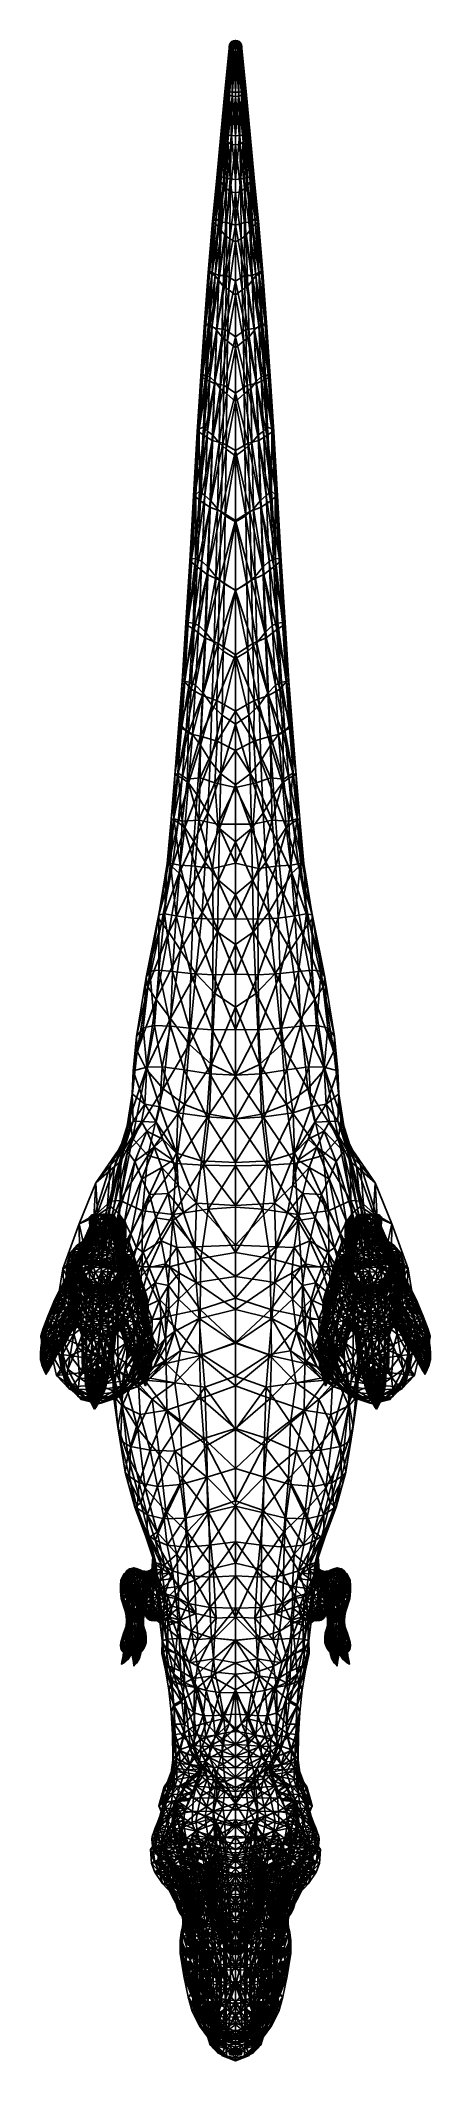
# Model space of a CAD drawing. Extents: x -1.1 to 1.1, y -4.3 to 7.3.
import ezdxf

# ---------------------------------------------------------------- set-up
doc = ezdxf.new("R2010")
doc.units = 0
doc.layers.add('T_REX$LWO', color=1, linetype='CONTINUOUS')

msp = doc.modelspace()

# ---------------------------------------------------------------- linework, layer by layer
at = {"layer": 'T_REX$LWO'}
for points in [[(-0.034, 7.295, 2.122), (-0.033, 7.296, 2.115), (-0.036, 7.285, 2.121)], [(-0.033, 7.296, 2.115), (-0.036, 7.285, 2.113), (-0.036, 7.285, 2.121)], [(-0.033, 7.296, 2.115), (-0.031, 7.296, 2.106), (-0.036, 7.285, 2.113)], [(-0.031, 7.296, 2.106), (-0.034, 7.285, 2.105), (-0.036, 7.285, 2.113)], [(-0.034, 7.295, 2.122), (-0.036, 7.285, 2.121), (-0.035, 7.285, 2.129)], [(-0.032, 7.286, 2.137), (-0.029, 7.295, 2.136), (-0.035, 7.285, 2.129)], [(-0.032, 7.295, 2.129), (-0.035, 7.285, 2.129), (-0.029, 7.295, 2.136)], [(-0.032, 7.295, 2.129), (-0.034, 7.295, 2.122), (-0.035, 7.285, 2.129)], [(-0.029, 7.305, 2.123), (-0.028, 7.306, 2.116), (-0.034, 7.295, 2.122)], [(-0.028, 7.306, 2.116), (-0.033, 7.296, 2.115), (-0.034, 7.295, 2.122)], [(-0.029, 7.305, 2.123), (-0.034, 7.295, 2.122), (-0.032, 7.295, 2.129)], [(-0.031, 7.296, 2.106), (-0.025, 7.296, 2.098), (-0.034, 7.285, 2.105)], [(-0.025, 7.296, 2.098), (-0.028, 7.285, 2.096), (-0.034, 7.285, 2.105)], [(-0.028, 7.306, 2.116), (-0.026, 7.306, 2.109), (-0.033, 7.296, 2.115)], [(-0.026, 7.306, 2.109), (-0.031, 7.296, 2.106), (-0.033, 7.296, 2.115)], [(-0.028, 7.305, 2.129), (-0.032, 7.295, 2.129), (-0.026, 7.304, 2.135)], [(-0.028, 7.305, 2.129), (-0.029, 7.305, 2.123), (-0.032, 7.295, 2.129)], [(-0.029, 7.295, 2.136), (-0.026, 7.304, 2.135), (-0.032, 7.295, 2.129)], [(-0.028, 7.286, 2.145), (-0.025, 7.295, 2.143), (-0.032, 7.286, 2.137)], [(-0.029, 7.295, 2.136), (-0.032, 7.286, 2.137), (-0.025, 7.295, 2.143)], [(-0.026, 7.306, 2.109), (-0.021, 7.306, 2.103), (-0.031, 7.296, 2.106)], [(-0.021, 7.306, 2.103), (-0.025, 7.296, 2.098), (-0.031, 7.296, 2.106)], [(-0.021, 7.314, 2.123), (-0.02, 7.314, 2.118), (-0.029, 7.305, 2.123)], [(-0.02, 7.314, 2.118), (-0.028, 7.306, 2.116), (-0.029, 7.305, 2.123)], [(-0.021, 7.314, 2.123), (-0.029, 7.305, 2.123), (-0.028, 7.305, 2.129)], [(-0.025, 7.295, 2.143), (-0.022, 7.305, 2.141), (-0.029, 7.295, 2.136)], [(-0.026, 7.304, 2.135), (-0.029, 7.295, 2.136), (-0.022, 7.305, 2.141)], [(-0.02, 7.314, 2.118), (-0.018, 7.314, 2.113), (-0.028, 7.306, 2.116)], [(-0.018, 7.314, 2.113), (-0.026, 7.306, 2.109), (-0.028, 7.306, 2.116)], [(-0.02, 7.313, 2.128), (-0.021, 7.314, 2.123), (-0.028, 7.305, 2.129)], [(-0.02, 7.313, 2.128), (-0.028, 7.305, 2.129), (-0.026, 7.304, 2.135)], [(-0.028, 7.285, 2.096), (-0.025, 7.296, 2.098), (-0.02, 7.285, 2.09)], [(-0.021, 7.285, 2.153), (-0.019, 7.295, 2.151), (-0.028, 7.286, 2.145)], [(-0.025, 7.295, 2.143), (-0.028, 7.286, 2.145), (-0.019, 7.295, 2.151)], [(-0.026, 7.306, 2.109), (-0.018, 7.314, 2.113), (-0.021, 7.306, 2.103)], [(-0.019, 7.313, 2.133), (-0.026, 7.304, 2.135), (-0.022, 7.305, 2.141)], [(-0.019, 7.313, 2.133), (-0.02, 7.313, 2.128), (-0.026, 7.304, 2.135)], [(-0.025, 7.296, 2.098), (-0.021, 7.306, 2.103), (-0.018, 7.296, 2.093)], [(-0.019, 7.295, 2.151), (-0.016, 7.305, 2.147), (-0.025, 7.295, 2.143)], [(-0.022, 7.305, 2.141), (-0.025, 7.295, 2.143), (-0.016, 7.305, 2.147)], [(-0.018, 7.296, 2.093), (-0.02, 7.285, 2.09), (-0.025, 7.296, 2.098)], [(-0.015, 7.313, 2.137), (-0.022, 7.305, 2.141), (-0.016, 7.305, 2.147)], [(-0.015, 7.313, 2.137), (-0.019, 7.313, 2.133), (-0.022, 7.305, 2.141)], [(-0.011, 7.319, 2.124), (-0.011, 7.319, 2.121), (-0.021, 7.314, 2.123)], [(-0.011, 7.319, 2.121), (-0.02, 7.314, 2.118), (-0.021, 7.314, 2.123)], [(-0.011, 7.319, 2.124), (-0.021, 7.314, 2.123), (-0.02, 7.313, 2.128)], [(-0.015, 7.314, 2.109), (-0.021, 7.306, 2.103), (-0.018, 7.314, 2.113)], [(-0.021, 7.306, 2.103), (-0.015, 7.314, 2.109), (-0.014, 7.306, 2.098)], [(-0.014, 7.306, 2.098), (-0.018, 7.296, 2.093), (-0.021, 7.306, 2.103)], [(-0.019, 7.295, 2.151), (-0.021, 7.285, 2.153), (-0.012, 7.285, 2.159)], [(-0.02, 7.314, 2.118), (-0.011, 7.319, 2.121), (-0.018, 7.314, 2.113)], [(-0.011, 7.319, 2.127), (-0.02, 7.313, 2.128), (-0.019, 7.313, 2.133)], [(-0.011, 7.319, 2.127), (-0.011, 7.319, 2.124), (-0.02, 7.313, 2.128)], [(-0.02, 7.285, 2.09), (-0.018, 7.296, 2.093), (-0.01, 7.285, 2.086)], [(-0.01, 7.319, 2.129), (-0.019, 7.313, 2.133), (-0.015, 7.313, 2.137)], [(-0.01, 7.319, 2.129), (-0.011, 7.319, 2.127), (-0.019, 7.313, 2.133)], [(-0.016, 7.305, 2.147), (-0.019, 7.295, 2.151), (-0.01, 7.296, 2.157)], [(-0.01, 7.296, 2.157), (-0.019, 7.295, 2.151), (-0.012, 7.285, 2.159)], [(-0.01, 7.319, 2.118), (-0.018, 7.314, 2.113), (-0.011, 7.319, 2.121)], [(-0.018, 7.314, 2.113), (-0.01, 7.319, 2.118), (-0.015, 7.314, 2.109)], [(-0.018, 7.296, 2.093), (-0.014, 7.306, 2.098), (-0.009, 7.296, 2.089)], [(-0.009, 7.296, 2.089), (-0.01, 7.285, 2.086), (-0.018, 7.296, 2.093)], [(-0.008, 7.306, 2.152), (-0.006, 7.314, 2.143), (-0.016, 7.305, 2.147)], [(-0.011, 7.314, 2.141), (-0.016, 7.305, 2.147), (-0.006, 7.314, 2.143)], [(-0.011, 7.314, 2.141), (-0.015, 7.313, 2.137), (-0.016, 7.305, 2.147)], [(-0.008, 7.306, 2.152), (-0.016, 7.305, 2.147), (-0.01, 7.296, 2.157)], [(-0.008, 7.319, 2.115), (-0.015, 7.314, 2.109), (-0.01, 7.319, 2.118)], [(-0.015, 7.314, 2.109), (-0.008, 7.319, 2.115), (-0.01, 7.314, 2.105)], [(-0.008, 7.319, 2.132), (-0.015, 7.313, 2.137), (-0.011, 7.314, 2.141)], [(-0.008, 7.319, 2.132), (-0.01, 7.319, 2.129), (-0.015, 7.313, 2.137)], [(-0.01, 7.314, 2.105), (-0.014, 7.306, 2.098), (-0.015, 7.314, 2.109)], [(-0.014, 7.306, 2.098), (-0.01, 7.314, 2.105), (-0.007, 7.306, 2.096)], [(-0.007, 7.306, 2.096), (-0.009, 7.296, 2.089), (-0.014, 7.306, 2.098)], [(-0.01, 7.296, 2.157), (-0.012, 7.285, 2.159), (0, 7.285, 2.162)], [(-0.011, 7.319, 2.121), (-0.011, 7.319, 2.124), (0, 7.321, 2.123)], [(-0.01, 7.319, 2.118), (-0.011, 7.319, 2.121), (0, 7.321, 2.123)], [(-0.011, 7.319, 2.127), (-0.01, 7.319, 2.129), (0, 7.321, 2.123)], [(-0.011, 7.319, 2.124), (-0.011, 7.319, 2.127), (0, 7.321, 2.123)], [(-0.006, 7.314, 2.143), (-0.003, 7.319, 2.134), (-0.011, 7.314, 2.141)], [(-0.006, 7.319, 2.133), (-0.011, 7.314, 2.141), (-0.003, 7.319, 2.134)], [(-0.006, 7.319, 2.133), (-0.008, 7.319, 2.132), (-0.011, 7.314, 2.141)], [(-0.008, 7.319, 2.115), (-0.01, 7.319, 2.118), (0, 7.321, 2.123)], [(-0.01, 7.319, 2.129), (-0.008, 7.319, 2.132), (0, 7.321, 2.123)], [(-0.006, 7.319, 2.114), (-0.01, 7.314, 2.105), (-0.008, 7.319, 2.115)], [(-0.01, 7.314, 2.105), (-0.006, 7.319, 2.114), (-0.005, 7.314, 2.104)], [(-0.005, 7.314, 2.104), (-0.007, 7.306, 2.096), (-0.01, 7.314, 2.105)], [(-0.008, 7.306, 2.152), (-0.01, 7.296, 2.157), (0, 7.296, 2.159)], [(-0.009, 7.296, 2.089), (0, 7.285, 2.085), (-0.01, 7.285, 2.086)], [(0, 7.296, 2.159), (-0.01, 7.296, 2.157), (0, 7.285, 2.162)], [(-0.009, 7.296, 2.089), (-0.007, 7.306, 2.096), (0, 7.297, 2.088)], [(0, 7.297, 2.088), (0, 7.285, 2.085), (-0.009, 7.296, 2.089)], [(-0.006, 7.319, 2.114), (-0.008, 7.319, 2.115), (0, 7.321, 2.123)], [(-0.008, 7.319, 2.132), (-0.006, 7.319, 2.133), (0, 7.321, 2.123)], [(0, 7.306, 2.153), (0, 7.314, 2.145), (-0.008, 7.306, 2.152)], [(-0.006, 7.314, 2.143), (-0.008, 7.306, 2.152), (0, 7.314, 2.145)], [(0, 7.306, 2.153), (-0.008, 7.306, 2.152), (0, 7.296, 2.159)], [(-0.005, 7.314, 2.104), (0, 7.314, 2.102), (-0.007, 7.306, 2.096)], [(0, 7.314, 2.102), (0, 7.306, 2.094), (-0.007, 7.306, 2.096)], [(0, 7.306, 2.094), (0, 7.297, 2.088), (-0.007, 7.306, 2.096)], [(-0.003, 7.319, 2.113), (-0.006, 7.319, 2.114), (0, 7.321, 2.123)], [(-0.006, 7.319, 2.133), (-0.003, 7.319, 2.134), (0, 7.321, 2.123)], [(-0.003, 7.319, 2.113), (-0.005, 7.314, 2.104), (-0.006, 7.319, 2.114)], [(0, 7.314, 2.145), (0, 7.319, 2.135), (-0.006, 7.314, 2.143)], [(-0.003, 7.319, 2.134), (-0.006, 7.314, 2.143), (0, 7.319, 2.135)], [(-0.003, 7.319, 2.113), (0, 7.319, 2.112), (-0.005, 7.314, 2.104)], [(0, 7.319, 2.112), (0, 7.314, 2.102), (-0.005, 7.314, 2.104)], [(0, 7.319, 2.112), (-0.003, 7.319, 2.113), (0, 7.321, 2.123)], [(-0.003, 7.319, 2.134), (0, 7.319, 2.135), (0, 7.321, 2.123)], [(0.011, 7.319, 2.124), (0.011, 7.319, 2.121), (0, 7.321, 2.123)], [(0.011, 7.319, 2.121), (0.01, 7.319, 2.118), (0, 7.321, 2.123)], [(0.01, 7.319, 2.118), (0.008, 7.319, 2.115), (0, 7.321, 2.123)], [(0.008, 7.319, 2.115), (0.006, 7.319, 2.114), (0, 7.321, 2.123)], [(0.006, 7.319, 2.114), (0.003, 7.319, 2.113), (0, 7.321, 2.123)], [(0.003, 7.319, 2.113), (0, 7.319, 2.112), (0, 7.321, 2.123)], [(0, 7.319, 2.135), (0.003, 7.319, 2.134), (0, 7.321, 2.123)], [(0.003, 7.319, 2.134), (0.006, 7.319, 2.133), (0, 7.321, 2.123)], [(0.006, 7.319, 2.133), (0.008, 7.319, 2.132), (0, 7.321, 2.123)], [(0.008, 7.319, 2.132), (0.01, 7.319, 2.129), (0, 7.321, 2.123)], [(0.01, 7.319, 2.129), (0.011, 7.319, 2.127), (0, 7.321, 2.123)], [(0.011, 7.319, 2.127), (0.011, 7.319, 2.124), (0, 7.321, 2.123)], [(0, 7.319, 2.112), (0.003, 7.319, 2.113), (0.005, 7.314, 2.104)], [(0, 7.314, 2.102), (0, 7.319, 2.112), (0.005, 7.314, 2.104)], [(0, 7.319, 2.135), (0, 7.314, 2.145), (0.006, 7.314, 2.143)], [(0.006, 7.314, 2.143), (0.003, 7.319, 2.134), (0, 7.319, 2.135)], [(0, 7.314, 2.102), (0.005, 7.314, 2.104), (0.007, 7.306, 2.096)], [(0, 7.306, 2.094), (0, 7.314, 2.102), (0.007, 7.306, 2.096)], [(0, 7.314, 2.145), (0, 7.306, 2.153), (0.008, 7.306, 2.152)], [(0.008, 7.306, 2.152), (0.006, 7.314, 2.143), (0, 7.314, 2.145)], [(0.007, 7.306, 2.096), (0.009, 7.296, 2.089), (0, 7.297, 2.088)], [(0, 7.297, 2.088), (0, 7.306, 2.094), (0.007, 7.306, 2.096)], [(0.008, 7.306, 2.152), (0, 7.306, 2.153), (0, 7.296, 2.159)], [(0.01, 7.296, 2.157), (0.008, 7.306, 2.152), (0, 7.296, 2.159)], [(0, 7.285, 2.085), (0, 7.297, 2.088), (0.009, 7.296, 2.089)], [(0, 7.285, 2.085), (0.009, 7.296, 2.089), (0.01, 7.285, 2.086)], [(0.01, 7.296, 2.157), (0, 7.296, 2.159), (0, 7.285, 2.162)], [(0.012, 7.285, 2.159), (0.01, 7.296, 2.157), (0, 7.285, 2.162)], [(0.005, 7.314, 2.104), (0.003, 7.319, 2.113), (0.006, 7.319, 2.114)], [(0.003, 7.319, 2.134), (0.006, 7.314, 2.143), (0.011, 7.314, 2.141)], [(0.011, 7.314, 2.141), (0.006, 7.319, 2.133), (0.003, 7.319, 2.134)], [(0.006, 7.319, 2.114), (0.01, 7.314, 2.105), (0.005, 7.314, 2.104)], [(0.007, 7.306, 2.096), (0.005, 7.314, 2.104), (0.01, 7.314, 2.105)], [(0.01, 7.314, 2.105), (0.006, 7.319, 2.114), (0.008, 7.319, 2.115)], [(0.008, 7.319, 2.132), (0.006, 7.319, 2.133), (0.011, 7.314, 2.141)], [(0.006, 7.314, 2.143), (0.008, 7.306, 2.152), (0.016, 7.305, 2.147)], [(0.016, 7.305, 2.147), (0.011, 7.314, 2.141), (0.006, 7.314, 2.143)], [(0.01, 7.314, 2.105), (0.014, 7.306, 2.098), (0.007, 7.306, 2.096)], [(0.009, 7.296, 2.089), (0.007, 7.306, 2.096), (0.014, 7.306, 2.098)], [(0.015, 7.314, 2.109), (0.008, 7.319, 2.115), (0.01, 7.319, 2.118)], [(0.008, 7.319, 2.115), (0.015, 7.314, 2.109), (0.01, 7.314, 2.105)], [(0.015, 7.313, 2.137), (0.008, 7.319, 2.132), (0.011, 7.314, 2.141)], [(0.01, 7.319, 2.129), (0.008, 7.319, 2.132), (0.015, 7.313, 2.137)], [(0.016, 7.305, 2.147), (0.008, 7.306, 2.152), (0.01, 7.296, 2.157)], [(0.014, 7.306, 2.098), (0.018, 7.296, 2.093), (0.009, 7.296, 2.089)], [(0.01, 7.285, 2.086), (0.009, 7.296, 2.089), (0.018, 7.296, 2.093)], [(0.018, 7.314, 2.113), (0.01, 7.319, 2.118), (0.011, 7.319, 2.121)], [(0.01, 7.319, 2.118), (0.018, 7.314, 2.113), (0.015, 7.314, 2.109)], [(0.019, 7.313, 2.133), (0.01, 7.319, 2.129), (0.015, 7.313, 2.137)], [(0.011, 7.319, 2.127), (0.01, 7.319, 2.129), (0.019, 7.313, 2.133)], [(0.014, 7.306, 2.098), (0.01, 7.314, 2.105), (0.015, 7.314, 2.109)], [(0.019, 7.295, 2.151), (0.016, 7.305, 2.147), (0.01, 7.296, 2.157)], [(0.018, 7.296, 2.093), (0.02, 7.285, 2.09), (0.01, 7.285, 2.086)], [(0.019, 7.295, 2.151), (0.01, 7.296, 2.157), (0.012, 7.285, 2.159)], [(0.011, 7.319, 2.121), (0.011, 7.319, 2.124), (0.021, 7.314, 2.123)], [(0.02, 7.314, 2.118), (0.011, 7.319, 2.121), (0.021, 7.314, 2.123)], [(0.011, 7.319, 2.121), (0.02, 7.314, 2.118), (0.018, 7.314, 2.113)], [(0.02, 7.313, 2.128), (0.011, 7.319, 2.127), (0.019, 7.313, 2.133)], [(0.011, 7.319, 2.124), (0.011, 7.319, 2.127), (0.02, 7.313, 2.128)], [(0.021, 7.314, 2.123), (0.011, 7.319, 2.124), (0.02, 7.313, 2.128)], [(0.015, 7.313, 2.137), (0.011, 7.314, 2.141), (0.016, 7.305, 2.147)], [(0.021, 7.285, 2.153), (0.019, 7.295, 2.151), (0.012, 7.285, 2.159)], [(0.015, 7.314, 2.109), (0.021, 7.306, 2.103), (0.014, 7.306, 2.098)], [(0.018, 7.296, 2.093), (0.014, 7.306, 2.098), (0.021, 7.306, 2.103)], [(0.021, 7.306, 2.103), (0.015, 7.314, 2.109), (0.018, 7.314, 2.113)], [(0.022, 7.305, 2.141), (0.015, 7.313, 2.137), (0.016, 7.305, 2.147)], [(0.019, 7.313, 2.133), (0.015, 7.313, 2.137), (0.022, 7.305, 2.141)], [(0.016, 7.305, 2.147), (0.019, 7.295, 2.151), (0.025, 7.295, 2.143)], [(0.025, 7.295, 2.143), (0.022, 7.305, 2.141), (0.016, 7.305, 2.147)], [(0.018, 7.314, 2.113), (0.02, 7.314, 2.118), (0.028, 7.306, 2.116)], [(0.026, 7.306, 2.109), (0.018, 7.314, 2.113), (0.028, 7.306, 2.116)], [(0.018, 7.314, 2.113), (0.026, 7.306, 2.109), (0.021, 7.306, 2.103)], [(0.021, 7.306, 2.103), (0.025, 7.296, 2.098), (0.018, 7.296, 2.093)], [(0.02, 7.285, 2.09), (0.018, 7.296, 2.093), (0.025, 7.296, 2.098)], [(0.026, 7.304, 2.135), (0.019, 7.313, 2.133), (0.022, 7.305, 2.141)], [(0.02, 7.313, 2.128), (0.019, 7.313, 2.133), (0.026, 7.304, 2.135)], [(0.019, 7.295, 2.151), (0.021, 7.285, 2.153), (0.028, 7.286, 2.145)], [(0.028, 7.286, 2.145), (0.025, 7.295, 2.143), (0.019, 7.295, 2.151)], [(0.02, 7.314, 2.118), (0.021, 7.314, 2.123), (0.029, 7.305, 2.123)], [(0.028, 7.306, 2.116), (0.02, 7.314, 2.118), (0.029, 7.305, 2.123)], [(0.021, 7.314, 2.123), (0.02, 7.313, 2.128), (0.028, 7.305, 2.129)], [(0.028, 7.305, 2.129), (0.02, 7.313, 2.128), (0.026, 7.304, 2.135)], [(0.025, 7.296, 2.098), (0.028, 7.285, 2.096), (0.02, 7.285, 2.09)], [(0.029, 7.305, 2.123), (0.021, 7.314, 2.123), (0.028, 7.305, 2.129)], [(0.021, 7.306, 2.103), (0.026, 7.306, 2.109), (0.031, 7.296, 2.106)], [(0.025, 7.296, 2.098), (0.021, 7.306, 2.103), (0.031, 7.296, 2.106)], [(0.022, 7.305, 2.141), (0.025, 7.295, 2.143), (0.029, 7.295, 2.136)], [(0.029, 7.295, 2.136), (0.026, 7.304, 2.135), (0.022, 7.305, 2.141)], [(0.025, 7.296, 2.098), (0.031, 7.296, 2.106), (0.034, 7.285, 2.105)], [(0.028, 7.285, 2.096), (0.025, 7.296, 2.098), (0.034, 7.285, 2.105)], [(0.025, 7.295, 2.143), (0.028, 7.286, 2.145), (0.032, 7.286, 2.137)], [(0.032, 7.286, 2.137), (0.029, 7.295, 2.136), (0.025, 7.295, 2.143)], [(0.026, 7.306, 2.109), (0.028, 7.306, 2.116), (0.033, 7.296, 2.115)], [(0.031, 7.296, 2.106), (0.026, 7.306, 2.109), (0.033, 7.296, 2.115)], [(0.032, 7.295, 2.129), (0.028, 7.305, 2.129), (0.026, 7.304, 2.135)], [(0.026, 7.304, 2.135), (0.029, 7.295, 2.136), (0.032, 7.295, 2.129)], [(0.028, 7.306, 2.116), (0.029, 7.305, 2.123), (0.034, 7.295, 2.122)], [(0.033, 7.296, 2.115), (0.028, 7.306, 2.116), (0.034, 7.295, 2.122)], [(0.029, 7.305, 2.123), (0.028, 7.305, 2.129), (0.032, 7.295, 2.129)], [(0.034, 7.295, 2.122), (0.029, 7.305, 2.123), (0.032, 7.295, 2.129)], [(0.029, 7.295, 2.136), (0.032, 7.286, 2.137), (0.035, 7.285, 2.129)], [(0.035, 7.285, 2.129), (0.032, 7.295, 2.129), (0.029, 7.295, 2.136)], [(0.031, 7.296, 2.106), (0.033, 7.296, 2.115), (0.036, 7.285, 2.113)], [(0.034, 7.285, 2.105), (0.031, 7.296, 2.106), (0.036, 7.285, 2.113)], [(0.034, 7.295, 2.122), (0.032, 7.295, 2.129), (0.035, 7.285, 2.129)], [(0.033, 7.296, 2.115), (0.034, 7.295, 2.122), (0.036, 7.285, 2.121)], [(0.036, 7.285, 2.113), (0.033, 7.296, 2.115), (0.036, 7.285, 2.121)], [(0.036, 7.285, 2.121), (0.034, 7.295, 2.122), (0.035, 7.285, 2.129)], [(-0.061, 7.028, 2.11), (-0.037, 7.275, 2.112), (-0.059, 7.029, 2.097)], [(-0.037, 7.275, 2.121), (-0.037, 7.275, 2.112), (-0.061, 7.028, 2.11)], [(-0.059, 7.026, 2.121), (-0.037, 7.275, 2.121), (-0.061, 7.028, 2.11)], [(-0.059, 7.029, 2.097), (-0.035, 7.275, 2.105), (-0.049, 7.029, 2.083)], [(-0.037, 7.275, 2.112), (-0.035, 7.275, 2.105), (-0.059, 7.029, 2.097)], [(-0.037, 7.275, 2.128), (-0.037, 7.275, 2.121), (-0.059, 7.026, 2.121)], [(-0.056, 7.023, 2.133), (-0.037, 7.275, 2.128), (-0.059, 7.026, 2.121)], [(-0.035, 7.275, 2.135), (-0.037, 7.275, 2.128), (-0.056, 7.023, 2.133)], [(-0.051, 7.02, 2.144), (-0.035, 7.275, 2.135), (-0.056, 7.023, 2.133)], [(-0.031, 7.275, 2.145), (-0.035, 7.275, 2.135), (-0.051, 7.02, 2.144)], [(-0.045, 7.014, 2.163), (-0.031, 7.275, 2.145), (-0.051, 7.02, 2.144)], [(-0.035, 7.275, 2.105), (-0.029, 7.274, 2.097), (-0.049, 7.029, 2.083)], [(-0.049, 7.029, 2.083), (-0.029, 7.274, 2.097), (-0.036, 7.027, 2.071)], [(-0.024, 7.275, 2.153), (-0.031, 7.275, 2.145), (-0.045, 7.014, 2.163)], [(-0.034, 7.007, 2.182), (-0.024, 7.275, 2.153), (-0.045, 7.014, 2.163)], [(-0.036, 7.285, 2.121), (-0.036, 7.285, 2.113), (-0.037, 7.275, 2.121)], [(-0.036, 7.285, 2.113), (-0.037, 7.275, 2.112), (-0.037, 7.275, 2.121)], [(-0.036, 7.285, 2.113), (-0.034, 7.285, 2.105), (-0.037, 7.275, 2.112)], [(-0.034, 7.285, 2.105), (-0.035, 7.275, 2.105), (-0.037, 7.275, 2.112)], [(-0.035, 7.285, 2.129), (-0.037, 7.275, 2.128), (-0.035, 7.275, 2.135)], [(-0.037, 7.275, 2.128), (-0.035, 7.285, 2.129), (-0.037, 7.275, 2.121)], [(-0.036, 7.285, 2.121), (-0.037, 7.275, 2.121), (-0.035, 7.285, 2.129)], [(-0.036, 7.027, 2.071), (-0.021, 7.274, 2.09), (-0.019, 7.025, 2.062)], [(-0.029, 7.274, 2.097), (-0.021, 7.274, 2.09), (-0.036, 7.027, 2.071)], [(-0.032, 7.286, 2.137), (-0.035, 7.275, 2.135), (-0.031, 7.275, 2.145)], [(-0.032, 7.286, 2.137), (-0.035, 7.285, 2.129), (-0.035, 7.275, 2.135)], [(-0.035, 7.275, 2.105), (-0.034, 7.285, 2.105), (-0.029, 7.274, 2.097)], [(-0.028, 7.285, 2.096), (-0.029, 7.274, 2.097), (-0.034, 7.285, 2.105)], [(-0.014, 7.275, 2.159), (-0.024, 7.275, 2.153), (-0.034, 7.007, 2.182)], [(-0.02, 7.001, 2.197), (-0.014, 7.275, 2.159), (-0.034, 7.007, 2.182)], [(-0.028, 7.286, 2.145), (-0.032, 7.286, 2.137), (-0.031, 7.275, 2.145)], [(-0.028, 7.286, 2.145), (-0.031, 7.275, 2.145), (-0.021, 7.285, 2.153)], [(-0.024, 7.275, 2.153), (-0.021, 7.285, 2.153), (-0.031, 7.275, 2.145)], [(-0.029, 7.274, 2.097), (-0.028, 7.285, 2.096), (-0.021, 7.274, 2.09)], [(-0.02, 7.285, 2.09), (-0.021, 7.274, 2.09), (-0.028, 7.285, 2.096)], [(-0.021, 7.285, 2.153), (-0.024, 7.275, 2.153), (-0.014, 7.275, 2.159)], [(-0.021, 7.274, 2.09), (-0.02, 7.285, 2.09), (-0.011, 7.274, 2.086)], [(-0.012, 7.285, 2.159), (-0.021, 7.285, 2.153), (-0.014, 7.275, 2.159)], [(-0.021, 7.274, 2.09), (-0.011, 7.274, 2.086), (-0.019, 7.025, 2.062)], [(-0.01, 7.285, 2.086), (-0.011, 7.274, 2.086), (-0.02, 7.285, 2.09)], [(0, 7.275, 2.163), (-0.014, 7.275, 2.159), (-0.02, 7.001, 2.197)], [(0, 6.999, 2.204), (0, 7.275, 2.163), (-0.02, 7.001, 2.197)], [(-0.019, 7.025, 2.062), (-0.011, 7.274, 2.086), (0, 7.024, 2.059)], [(-0.012, 7.285, 2.159), (-0.014, 7.275, 2.159), (0, 7.275, 2.163)], [(0, 7.285, 2.162), (-0.012, 7.285, 2.159), (0, 7.275, 2.163)], [(-0.011, 7.274, 2.086), (-0.01, 7.285, 2.086), (0, 7.274, 2.084)], [(-0.011, 7.274, 2.086), (0, 7.274, 2.084), (0, 7.024, 2.059)], [(0, 7.285, 2.085), (0, 7.274, 2.084), (-0.01, 7.285, 2.086)], [(0.01, 7.285, 2.086), (0.011, 7.274, 2.086), (0, 7.274, 2.084)], [(0, 7.274, 2.084), (0, 7.285, 2.085), (0.01, 7.285, 2.086)], [(0.012, 7.285, 2.159), (0, 7.285, 2.162), (0, 7.275, 2.163)], [(0.014, 7.275, 2.159), (0.012, 7.285, 2.159), (0, 7.275, 2.163)], [(0.014, 7.275, 2.159), (0, 7.275, 2.163), (0.02, 7.001, 2.197)], [(0, 7.275, 2.163), (0, 6.999, 2.204), (0.02, 7.001, 2.197)], [(0, 7.274, 2.084), (0.011, 7.274, 2.086), (0, 7.024, 2.059)], [(0.011, 7.274, 2.086), (0.019, 7.025, 2.062), (0, 7.024, 2.059)], [(0.011, 7.274, 2.086), (0.01, 7.285, 2.086), (0.02, 7.285, 2.09)], [(0.02, 7.285, 2.09), (0.021, 7.274, 2.09), (0.011, 7.274, 2.086)], [(0.011, 7.274, 2.086), (0.021, 7.274, 2.09), (0.019, 7.025, 2.062)], [(0.021, 7.285, 2.153), (0.012, 7.285, 2.159), (0.014, 7.275, 2.159)], [(0.024, 7.275, 2.153), (0.021, 7.285, 2.153), (0.014, 7.275, 2.159)], [(0.024, 7.275, 2.153), (0.014, 7.275, 2.159), (0.034, 7.007, 2.182)], [(0.014, 7.275, 2.159), (0.02, 7.001, 2.197), (0.034, 7.007, 2.182)], [(0.021, 7.274, 2.09), (0.036, 7.027, 2.071), (0.019, 7.025, 2.062)], [(0.021, 7.274, 2.09), (0.02, 7.285, 2.09), (0.028, 7.285, 2.096)], [(0.031, 7.275, 2.145), (0.028, 7.286, 2.145), (0.021, 7.285, 2.153)], [(0.028, 7.285, 2.096), (0.029, 7.274, 2.097), (0.021, 7.274, 2.09)], [(0.021, 7.285, 2.153), (0.024, 7.275, 2.153), (0.031, 7.275, 2.145)], [(0.021, 7.274, 2.09), (0.029, 7.274, 2.097), (0.036, 7.027, 2.071)], [(0.031, 7.275, 2.145), (0.024, 7.275, 2.153), (0.045, 7.014, 2.163)], [(0.024, 7.275, 2.153), (0.034, 7.007, 2.182), (0.045, 7.014, 2.163)], [(0.032, 7.286, 2.137), (0.028, 7.286, 2.145), (0.031, 7.275, 2.145)], [(0.029, 7.274, 2.097), (0.028, 7.285, 2.096), (0.034, 7.285, 2.105)], [(0.034, 7.285, 2.105), (0.035, 7.275, 2.105), (0.029, 7.274, 2.097)], [(0.029, 7.274, 2.097), (0.035, 7.275, 2.105), (0.049, 7.029, 2.083)], [(0.029, 7.274, 2.097), (0.049, 7.029, 2.083), (0.036, 7.027, 2.071)], [(0.035, 7.275, 2.135), (0.032, 7.286, 2.137), (0.031, 7.275, 2.145)], [(0.035, 7.275, 2.135), (0.031, 7.275, 2.145), (0.051, 7.02, 2.144)], [(0.031, 7.275, 2.145), (0.045, 7.014, 2.163), (0.051, 7.02, 2.144)], [(0.035, 7.285, 2.129), (0.032, 7.286, 2.137), (0.035, 7.275, 2.135)], [(0.034, 7.285, 2.105), (0.036, 7.285, 2.113), (0.037, 7.275, 2.112)], [(0.035, 7.275, 2.105), (0.034, 7.285, 2.105), (0.037, 7.275, 2.112)], [(0.037, 7.275, 2.128), (0.035, 7.285, 2.129), (0.035, 7.275, 2.135)], [(0.035, 7.285, 2.129), (0.037, 7.275, 2.128), (0.037, 7.275, 2.121)], [(0.037, 7.275, 2.121), (0.036, 7.285, 2.121), (0.035, 7.285, 2.129)], [(0.035, 7.275, 2.105), (0.059, 7.029, 2.097), (0.049, 7.029, 2.083)], [(0.035, 7.275, 2.105), (0.037, 7.275, 2.112), (0.059, 7.029, 2.097)], [(0.037, 7.275, 2.128), (0.035, 7.275, 2.135), (0.056, 7.023, 2.133)], [(0.035, 7.275, 2.135), (0.051, 7.02, 2.144), (0.056, 7.023, 2.133)], [(0.036, 7.285, 2.113), (0.036, 7.285, 2.121), (0.037, 7.275, 2.121)], [(0.037, 7.275, 2.112), (0.036, 7.285, 2.113), (0.037, 7.275, 2.121)], [(0.037, 7.275, 2.112), (0.061, 7.028, 2.11), (0.059, 7.029, 2.097)], [(0.037, 7.275, 2.112), (0.037, 7.275, 2.121), (0.061, 7.028, 2.11)], [(0.037, 7.275, 2.121), (0.059, 7.026, 2.121), (0.061, 7.028, 2.11)], [(0.037, 7.275, 2.121), (0.037, 7.275, 2.128), (0.059, 7.026, 2.121)], [(0.037, 7.275, 2.128), (0.056, 7.023, 2.133), (0.059, 7.026, 2.121)], [(-0.084, 6.781, 2.103), (-0.061, 7.028, 2.11), (-0.078, 6.784, 2.084)], [(-0.059, 7.026, 2.121), (-0.061, 7.028, 2.11), (-0.084, 6.781, 2.103)], [(-0.082, 6.777, 2.121), (-0.059, 7.026, 2.121), (-0.084, 6.781, 2.103)], [(-0.056, 7.023, 2.133), (-0.059, 7.026, 2.121), (-0.082, 6.777, 2.121)], [(-0.076, 6.772, 2.138), (-0.056, 7.023, 2.133), (-0.082, 6.777, 2.121)], [(-0.078, 6.784, 2.084), (-0.059, 7.029, 2.097), (-0.064, 6.783, 2.064)], [(-0.061, 7.028, 2.11), (-0.059, 7.029, 2.097), (-0.078, 6.784, 2.084)], [(-0.051, 7.02, 2.144), (-0.056, 7.023, 2.133), (-0.076, 6.772, 2.138)], [(-0.068, 6.765, 2.156), (-0.051, 7.02, 2.144), (-0.076, 6.772, 2.138)], [(-0.045, 7.014, 2.163), (-0.051, 7.02, 2.144), (-0.068, 6.765, 2.156)], [(-0.057, 6.753, 2.18), (-0.045, 7.014, 2.163), (-0.068, 6.765, 2.156)], [(-0.064, 6.783, 2.064), (-0.049, 7.029, 2.083), (-0.045, 6.78, 2.047)], [(-0.059, 7.029, 2.097), (-0.049, 7.029, 2.083), (-0.064, 6.783, 2.064)], [(-0.034, 7.007, 2.182), (-0.045, 7.014, 2.163), (-0.057, 6.753, 2.18)], [(-0.044, 6.739, 2.207), (-0.034, 7.007, 2.182), (-0.057, 6.753, 2.18)], [(-0.049, 7.029, 2.083), (-0.036, 7.027, 2.071), (-0.045, 6.78, 2.047)], [(-0.045, 6.78, 2.047), (-0.036, 7.027, 2.071), (-0.022, 6.776, 2.036)], [(-0.02, 7.001, 2.197), (-0.034, 7.007, 2.182), (-0.044, 6.739, 2.207)], [(-0.026, 6.727, 2.23), (-0.02, 7.001, 2.197), (-0.044, 6.739, 2.207)], [(-0.036, 7.027, 2.071), (-0.019, 7.025, 2.062), (-0.022, 6.776, 2.036)], [(0, 6.999, 2.204), (-0.02, 7.001, 2.197), (-0.026, 6.727, 2.23)], [(0, 6.723, 2.241), (0, 6.999, 2.204), (-0.026, 6.727, 2.23)], [(-0.022, 6.776, 2.036), (-0.019, 7.025, 2.062), (0, 6.774, 2.033)], [(-0.019, 7.025, 2.062), (0, 7.024, 2.059), (0, 6.774, 2.033)], [(0, 7.024, 2.059), (0.019, 7.025, 2.062), (0, 6.774, 2.033)], [(0.019, 7.025, 2.062), (0.022, 6.776, 2.036), (0, 6.774, 2.033)], [(0.02, 7.001, 2.197), (0, 6.999, 2.204), (0.026, 6.727, 2.23)], [(0, 6.999, 2.204), (0, 6.723, 2.241), (0.026, 6.727, 2.23)], [(0.019, 7.025, 2.062), (0.036, 7.027, 2.071), (0.022, 6.776, 2.036)], [(0.034, 7.007, 2.182), (0.02, 7.001, 2.197), (0.044, 6.739, 2.207)], [(0.02, 7.001, 2.197), (0.026, 6.727, 2.23), (0.044, 6.739, 2.207)], [(0.036, 7.027, 2.071), (0.045, 6.78, 2.047), (0.022, 6.776, 2.036)], [(0.045, 7.014, 2.163), (0.034, 7.007, 2.182), (0.057, 6.753, 2.18)], [(0.034, 7.007, 2.182), (0.044, 6.739, 2.207), (0.057, 6.753, 2.18)], [(0.036, 7.027, 2.071), (0.049, 7.029, 2.083), (0.045, 6.78, 2.047)], [(0.049, 7.029, 2.083), (0.064, 6.783, 2.064), (0.045, 6.78, 2.047)], [(0.051, 7.02, 2.144), (0.045, 7.014, 2.163), (0.068, 6.765, 2.156)], [(0.045, 7.014, 2.163), (0.057, 6.753, 2.18), (0.068, 6.765, 2.156)], [(0.049, 7.029, 2.083), (0.059, 7.029, 2.097), (0.064, 6.783, 2.064)], [(0.056, 7.023, 2.133), (0.051, 7.02, 2.144), (0.076, 6.772, 2.138)], [(0.051, 7.02, 2.144), (0.068, 6.765, 2.156), (0.076, 6.772, 2.138)], [(0.059, 7.026, 2.121), (0.056, 7.023, 2.133), (0.082, 6.777, 2.121)], [(0.056, 7.023, 2.133), (0.076, 6.772, 2.138), (0.082, 6.777, 2.121)], [(0.059, 7.029, 2.097), (0.078, 6.784, 2.084), (0.064, 6.783, 2.064)], [(0.059, 7.029, 2.097), (0.061, 7.028, 2.11), (0.078, 6.784, 2.084)], [(0.061, 7.028, 2.11), (0.059, 7.026, 2.121), (0.084, 6.781, 2.103)], [(0.059, 7.026, 2.121), (0.082, 6.777, 2.121), (0.084, 6.781, 2.103)], [(0.061, 7.028, 2.11), (0.084, 6.781, 2.103), (0.078, 6.784, 2.084)], [(-0.108, 6.534, 2.102), (-0.084, 6.781, 2.103), (-0.103, 6.538, 2.077)], [(-0.082, 6.777, 2.121), (-0.084, 6.781, 2.103), (-0.108, 6.534, 2.102)], [(-0.105, 6.528, 2.125), (-0.082, 6.777, 2.121), (-0.108, 6.534, 2.102)], [(-0.076, 6.772, 2.138), (-0.082, 6.777, 2.121), (-0.105, 6.528, 2.125)], [(-0.096, 6.52, 2.148), (-0.076, 6.772, 2.138), (-0.105, 6.528, 2.125)], [(-0.103, 6.538, 2.077), (-0.078, 6.784, 2.084), (-0.085, 6.538, 2.05)], [(-0.084, 6.781, 2.103), (-0.078, 6.784, 2.084), (-0.103, 6.538, 2.077)], [(-0.068, 6.765, 2.156), (-0.076, 6.772, 2.138), (-0.096, 6.52, 2.148)], [(-0.084, 6.51, 2.173), (-0.068, 6.765, 2.156), (-0.096, 6.52, 2.148)], [(-0.078, 6.784, 2.084), (-0.064, 6.783, 2.064), (-0.085, 6.538, 2.05)], [(-0.085, 6.538, 2.05), (-0.064, 6.783, 2.064), (-0.061, 6.533, 2.028)], [(-0.057, 6.753, 2.18), (-0.068, 6.765, 2.156), (-0.084, 6.51, 2.173)], [(-0.07, 6.492, 2.205), (-0.057, 6.753, 2.18), (-0.084, 6.51, 2.173)], [(-0.044, 6.739, 2.207), (-0.057, 6.753, 2.18), (-0.07, 6.492, 2.205)], [(-0.052, 6.472, 2.241), (-0.044, 6.739, 2.207), (-0.07, 6.492, 2.205)], [(-0.064, 6.783, 2.064), (-0.045, 6.78, 2.047), (-0.061, 6.533, 2.028)], [(-0.061, 6.533, 2.028), (-0.045, 6.78, 2.047), (-0.03, 6.527, 2.012)], [(-0.026, 6.727, 2.23), (-0.044, 6.739, 2.207), (-0.052, 6.472, 2.241)], [(-0.03, 6.455, 2.27), (-0.026, 6.727, 2.23), (-0.052, 6.472, 2.241)], [(-0.045, 6.78, 2.047), (-0.022, 6.776, 2.036), (-0.03, 6.527, 2.012)], [(-0.03, 6.527, 2.012), (-0.022, 6.776, 2.036), (0, 6.524, 2.007)], [(0, 6.723, 2.241), (-0.026, 6.727, 2.23), (-0.03, 6.455, 2.27)], [(0, 6.448, 2.284), (0, 6.723, 2.241), (-0.03, 6.455, 2.27)], [(-0.022, 6.776, 2.036), (0, 6.774, 2.033), (0, 6.524, 2.007)], [(0, 6.774, 2.033), (0.022, 6.776, 2.036), (0, 6.524, 2.007)], [(0.022, 6.776, 2.036), (0.03, 6.527, 2.012), (0, 6.524, 2.007)], [(0.026, 6.727, 2.23), (0, 6.723, 2.241), (0.03, 6.455, 2.27)], [(0, 6.723, 2.241), (0, 6.448, 2.284), (0.03, 6.455, 2.27)], [(0.022, 6.776, 2.036), (0.045, 6.78, 2.047), (0.03, 6.527, 2.012)], [(0.044, 6.739, 2.207), (0.026, 6.727, 2.23), (0.052, 6.472, 2.241)], [(0.026, 6.727, 2.23), (0.03, 6.455, 2.27), (0.052, 6.472, 2.241)], [(0.045, 6.78, 2.047), (0.061, 6.533, 2.028), (0.03, 6.527, 2.012)], [(0.057, 6.753, 2.18), (0.044, 6.739, 2.207), (0.07, 6.492, 2.205)], [(0.044, 6.739, 2.207), (0.052, 6.472, 2.241), (0.07, 6.492, 2.205)], [(0.045, 6.78, 2.047), (0.064, 6.783, 2.064), (0.061, 6.533, 2.028)], [(0.068, 6.765, 2.156), (0.057, 6.753, 2.18), (0.084, 6.51, 2.173)], [(0.057, 6.753, 2.18), (0.07, 6.492, 2.205), (0.084, 6.51, 2.173)], [(0.064, 6.783, 2.064), (0.085, 6.538, 2.05), (0.061, 6.533, 2.028)], [(0.064, 6.783, 2.064), (0.078, 6.784, 2.084), (0.085, 6.538, 2.05)], [(0.076, 6.772, 2.138), (0.068, 6.765, 2.156), (0.096, 6.52, 2.148)], [(0.068, 6.765, 2.156), (0.084, 6.51, 2.173), (0.096, 6.52, 2.148)], [(0.082, 6.777, 2.121), (0.076, 6.772, 2.138), (0.105, 6.528, 2.125)], [(0.076, 6.772, 2.138), (0.096, 6.52, 2.148), (0.105, 6.528, 2.125)], [(0.078, 6.784, 2.084), (0.103, 6.538, 2.077), (0.085, 6.538, 2.05)], [(0.078, 6.784, 2.084), (0.084, 6.781, 2.103), (0.103, 6.538, 2.077)], [(0.084, 6.781, 2.103), (0.082, 6.777, 2.121), (0.108, 6.534, 2.102)], [(0.082, 6.777, 2.121), (0.105, 6.528, 2.125), (0.108, 6.534, 2.102)], [(0.084, 6.781, 2.103), (0.108, 6.534, 2.102), (0.103, 6.538, 2.077)], [(-0.132, 6.285, 2.108), (-0.108, 6.534, 2.102), (-0.127, 6.286, 2.076)], [(-0.105, 6.528, 2.125), (-0.108, 6.534, 2.102), (-0.132, 6.285, 2.108)], [(-0.126, 6.278, 2.137), (-0.105, 6.528, 2.125), (-0.132, 6.285, 2.108)], [(-0.127, 6.286, 2.076), (-0.103, 6.538, 2.077), (-0.111, 6.298, 2.049)], [(-0.108, 6.534, 2.102), (-0.103, 6.538, 2.077), (-0.127, 6.286, 2.076)], [(-0.096, 6.52, 2.148), (-0.105, 6.528, 2.125), (-0.126, 6.278, 2.137)], [(-0.115, 6.268, 2.166), (-0.096, 6.52, 2.148), (-0.126, 6.278, 2.137)], [(-0.084, 6.51, 2.173), (-0.096, 6.52, 2.148), (-0.115, 6.268, 2.166)], [(-0.1, 6.254, 2.198), (-0.084, 6.51, 2.173), (-0.115, 6.268, 2.166)], [(-0.111, 6.298, 2.049), (-0.085, 6.538, 2.05), (-0.088, 6.279, 2.023)], [(-0.103, 6.538, 2.077), (-0.085, 6.538, 2.05), (-0.111, 6.298, 2.049)], [(-0.07, 6.492, 2.205), (-0.084, 6.51, 2.173), (-0.1, 6.254, 2.198)], [(-0.082, 6.231, 2.239), (-0.07, 6.492, 2.205), (-0.1, 6.254, 2.198)], [(-0.085, 6.538, 2.05), (-0.061, 6.533, 2.028), (-0.088, 6.279, 2.023)], [(-0.088, 6.279, 2.023), (-0.061, 6.533, 2.028), (-0.052, 6.278, 2.001)], [(-0.052, 6.472, 2.241), (-0.07, 6.492, 2.205), (-0.082, 6.231, 2.239)], [(-0.061, 6.533, 2.028), (-0.03, 6.527, 2.012), (-0.052, 6.278, 2.001)], [(-0.052, 6.278, 2.001), (-0.03, 6.527, 2.012), (0, 6.263, 1.989)], [(-0.03, 6.527, 2.012), (0, 6.524, 2.007), (0, 6.263, 1.989)], [(0, 6.524, 2.007), (0.03, 6.527, 2.012), (0, 6.263, 1.989)], [(0.03, 6.527, 2.012), (0.052, 6.278, 2.001), (0, 6.263, 1.989)], [(0.03, 6.527, 2.012), (0.061, 6.533, 2.028), (0.052, 6.278, 2.001)], [(0.061, 6.533, 2.028), (0.088, 6.279, 2.023), (0.052, 6.278, 2.001)], [(0.07, 6.492, 2.205), (0.052, 6.472, 2.241), (0.082, 6.231, 2.239)], [(0.061, 6.533, 2.028), (0.085, 6.538, 2.05), (0.088, 6.279, 2.023)], [(0.084, 6.51, 2.173), (0.07, 6.492, 2.205), (0.1, 6.254, 2.198)], [(0.07, 6.492, 2.205), (0.082, 6.231, 2.239), (0.1, 6.254, 2.198)], [(0.096, 6.52, 2.148), (0.084, 6.51, 2.173), (0.115, 6.268, 2.166)], [(0.084, 6.51, 2.173), (0.1, 6.254, 2.198), (0.115, 6.268, 2.166)], [(0.085, 6.538, 2.05), (0.111, 6.298, 2.049), (0.088, 6.279, 2.023)], [(0.085, 6.538, 2.05), (0.103, 6.538, 2.077), (0.111, 6.298, 2.049)], [(0.105, 6.528, 2.125), (0.096, 6.52, 2.148), (0.126, 6.278, 2.137)], [(0.096, 6.52, 2.148), (0.115, 6.268, 2.166), (0.126, 6.278, 2.137)], [(0.103, 6.538, 2.077), (0.127, 6.286, 2.076), (0.111, 6.298, 2.049)], [(0.103, 6.538, 2.077), (0.108, 6.534, 2.102), (0.127, 6.286, 2.076)], [(0.108, 6.534, 2.102), (0.105, 6.528, 2.125), (0.132, 6.285, 2.108)], [(0.105, 6.528, 2.125), (0.126, 6.278, 2.137), (0.132, 6.285, 2.108)], [(0.108, 6.534, 2.102), (0.132, 6.285, 2.108), (0.127, 6.286, 2.076)], [(-0.06, 6.204, 2.282), (-0.052, 6.472, 2.241), (-0.082, 6.231, 2.239)], [(-0.03, 6.455, 2.27), (-0.052, 6.472, 2.241), (-0.06, 6.204, 2.282)], [(-0.033, 6.184, 2.316), (-0.03, 6.455, 2.27), (-0.06, 6.204, 2.282)], [(0, 6.448, 2.284), (-0.03, 6.455, 2.27), (-0.033, 6.184, 2.316)], [(0, 6.167, 2.332), (0, 6.448, 2.284), (-0.033, 6.184, 2.316)], [(0.03, 6.455, 2.27), (0, 6.448, 2.284), (0.033, 6.184, 2.316)], [(0, 6.448, 2.284), (0, 6.167, 2.332), (0.033, 6.184, 2.316)], [(0.052, 6.472, 2.241), (0.03, 6.455, 2.27), (0.06, 6.204, 2.282)], [(0.03, 6.455, 2.27), (0.033, 6.184, 2.316), (0.06, 6.204, 2.282)], [(0.052, 6.472, 2.241), (0.06, 6.204, 2.282), (0.082, 6.231, 2.239)], [(-0.132, 6.285, 2.108), (-0.157, 5.991, 2.121), (-0.126, 6.278, 2.137)], [(-0.153, 6.001, 2.087), (-0.157, 5.991, 2.121), (-0.132, 6.285, 2.108)], [(-0.157, 5.991, 2.121), (-0.149, 5.991, 2.16), (-0.126, 6.278, 2.137)], [(-0.127, 6.286, 2.076), (-0.153, 6.001, 2.087), (-0.132, 6.285, 2.108)], [(-0.134, 5.992, 2.047), (-0.153, 6.001, 2.087), (-0.127, 6.286, 2.076)], [(-0.126, 6.278, 2.137), (-0.149, 5.991, 2.16), (-0.115, 6.268, 2.166)], [(-0.149, 5.991, 2.16), (-0.135, 5.984, 2.193), (-0.115, 6.268, 2.166)], [(-0.115, 6.268, 2.166), (-0.135, 5.984, 2.193), (-0.1, 6.254, 2.198)], [(-0.135, 5.984, 2.193), (-0.117, 5.972, 2.231), (-0.1, 6.254, 2.198)], [(-0.111, 6.298, 2.049), (-0.134, 5.992, 2.047), (-0.127, 6.286, 2.076)], [(-0.111, 6.298, 2.049), (-0.088, 6.279, 2.023), (-0.134, 5.992, 2.047)], [(-0.096, 5.975, 2.01), (-0.134, 5.992, 2.047), (-0.088, 6.279, 2.023)], [(-0.1, 6.254, 2.198), (-0.117, 5.972, 2.231), (-0.082, 6.231, 2.239)], [(-0.088, 6.279, 2.023), (-0.052, 6.278, 2.001), (-0.096, 5.975, 2.01)], [(-0.052, 5.975, 1.986), (-0.096, 5.975, 2.01), (-0.052, 6.278, 2.001)], [(-0.052, 6.278, 2.001), (0, 6.263, 1.989), (-0.052, 5.975, 1.986)], [(0, 5.941, 1.976), (-0.052, 5.975, 1.986), (0, 6.263, 1.989)], [(0, 6.263, 1.989), (0.052, 6.278, 2.001), (0.052, 5.975, 1.986)], [(0.052, 5.975, 1.986), (0, 5.941, 1.976), (0, 6.263, 1.989)], [(0.052, 6.278, 2.001), (0.088, 6.279, 2.023), (0.096, 5.975, 2.01)], [(0.096, 5.975, 2.01), (0.052, 5.975, 1.986), (0.052, 6.278, 2.001)], [(0.117, 5.972, 2.231), (0.1, 6.254, 2.198), (0.082, 6.231, 2.239)], [(0.088, 6.279, 2.023), (0.111, 6.298, 2.049), (0.134, 5.992, 2.047)], [(0.134, 5.992, 2.047), (0.096, 5.975, 2.01), (0.088, 6.279, 2.023)], [(0.135, 5.984, 2.193), (0.115, 6.268, 2.166), (0.1, 6.254, 2.198)], [(0.117, 5.972, 2.231), (0.135, 5.984, 2.193), (0.1, 6.254, 2.198)], [(0.134, 5.992, 2.047), (0.111, 6.298, 2.049), (0.127, 6.286, 2.076)], [(0.149, 5.991, 2.16), (0.126, 6.278, 2.137), (0.115, 6.268, 2.166)], [(0.135, 5.984, 2.193), (0.149, 5.991, 2.16), (0.115, 6.268, 2.166)], [(0.157, 5.991, 2.121), (0.132, 6.285, 2.108), (0.126, 6.278, 2.137)], [(0.149, 5.991, 2.16), (0.157, 5.991, 2.121), (0.126, 6.278, 2.137)], [(0.153, 6.001, 2.087), (0.127, 6.286, 2.076), (0.132, 6.285, 2.108)], [(0.153, 6.001, 2.087), (0.134, 5.992, 2.047), (0.127, 6.286, 2.076)], [(0.157, 5.991, 2.121), (0.153, 6.001, 2.087), (0.132, 6.285, 2.108)], [(-0.117, 5.972, 2.231), (-0.095, 5.946, 2.278), (-0.082, 6.231, 2.239)], [(-0.082, 6.231, 2.239), (-0.095, 5.946, 2.278), (-0.06, 6.204, 2.282)], [(-0.095, 5.946, 2.278), (-0.07, 5.914, 2.327), (-0.06, 6.204, 2.282)], [(-0.06, 6.204, 2.282), (-0.07, 5.914, 2.327), (-0.033, 6.184, 2.316)], [(-0.07, 5.914, 2.327), (-0.039, 5.893, 2.365), (-0.033, 6.184, 2.316)], [(-0.033, 6.184, 2.316), (-0.039, 5.893, 2.365), (0, 6.167, 2.332)], [(-0.039, 5.893, 2.365), (0, 5.861, 2.386), (0, 6.167, 2.332)], [(0.039, 5.893, 2.365), (0.033, 6.184, 2.316), (0, 6.167, 2.332)], [(0, 5.861, 2.386), (0.039, 5.893, 2.365), (0, 6.167, 2.332)], [(0.07, 5.914, 2.327), (0.06, 6.204, 2.282), (0.033, 6.184, 2.316)], [(0.039, 5.893, 2.365), (0.07, 5.914, 2.327), (0.033, 6.184, 2.316)], [(0.095, 5.946, 2.278), (0.082, 6.231, 2.239), (0.06, 6.204, 2.282)], [(0.07, 5.914, 2.327), (0.095, 5.946, 2.278), (0.06, 6.204, 2.282)], [(0.095, 5.946, 2.278), (0.117, 5.972, 2.231), (0.082, 6.231, 2.239)], [(-0.157, 5.991, 2.121), (-0.178, 5.705, 2.149), (-0.149, 5.991, 2.16)], [(-0.178, 5.705, 2.149), (-0.171, 5.696, 2.185), (-0.149, 5.991, 2.16)], [(-0.174, 5.699, 2.098), (-0.178, 5.705, 2.149), (-0.157, 5.991, 2.121)], [(-0.153, 6.001, 2.087), (-0.174, 5.699, 2.098), (-0.157, 5.991, 2.121)], [(-0.153, 6.001, 2.087), (-0.134, 5.992, 2.047), (-0.174, 5.699, 2.098)], [(-0.148, 5.682, 2.047), (-0.174, 5.699, 2.098), (-0.134, 5.992, 2.047)], [(-0.149, 5.991, 2.16), (-0.171, 5.696, 2.185), (-0.135, 5.984, 2.193)], [(-0.171, 5.696, 2.185), (-0.154, 5.697, 2.223), (-0.135, 5.984, 2.193)], [(-0.135, 5.984, 2.193), (-0.154, 5.697, 2.223), (-0.117, 5.972, 2.231)], [(-0.154, 5.697, 2.223), (-0.133, 5.686, 2.266), (-0.117, 5.972, 2.231)], [(-0.134, 5.992, 2.047), (-0.096, 5.975, 2.01), (-0.148, 5.682, 2.047)], [(-0.107, 5.67, 2.01), (-0.148, 5.682, 2.047), (-0.096, 5.975, 2.01)], [(-0.117, 5.972, 2.231), (-0.133, 5.686, 2.266), (-0.095, 5.946, 2.278)], [(-0.133, 5.686, 2.266), (-0.108, 5.66, 2.319), (-0.095, 5.946, 2.278)], [(-0.095, 5.946, 2.278), (-0.108, 5.66, 2.319), (-0.07, 5.914, 2.327)], [(-0.108, 5.66, 2.319), (-0.079, 5.623, 2.372), (-0.07, 5.914, 2.327)], [(-0.096, 5.975, 2.01), (-0.052, 5.975, 1.986), (-0.107, 5.67, 2.01)], [(-0.06, 5.664, 1.986), (-0.107, 5.67, 2.01), (-0.052, 5.975, 1.986)], [(-0.07, 5.914, 2.327), (-0.079, 5.623, 2.372), (-0.039, 5.893, 2.365)], [(-0.052, 5.975, 1.986), (0, 5.941, 1.976), (-0.06, 5.664, 1.986)], [(0, 5.623, 1.977), (-0.06, 5.664, 1.986), (0, 5.941, 1.976)], [(0, 5.941, 1.976), (0.052, 5.975, 1.986), (0.06, 5.664, 1.986)], [(0.06, 5.664, 1.986), (0, 5.623, 1.977), (0, 5.941, 1.976)], [(0.079, 5.623, 2.372), (0.07, 5.914, 2.327), (0.039, 5.893, 2.365)], [(0.052, 5.975, 1.986), (0.096, 5.975, 2.01), (0.107, 5.67, 2.01)], [(0.107, 5.67, 2.01), (0.06, 5.664, 1.986), (0.052, 5.975, 1.986)], [(0.108, 5.66, 2.319), (0.095, 5.946, 2.278), (0.07, 5.914, 2.327)], [(0.079, 5.623, 2.372), (0.108, 5.66, 2.319), (0.07, 5.914, 2.327)], [(0.133, 5.686, 2.266), (0.117, 5.972, 2.231), (0.095, 5.946, 2.278)], [(0.108, 5.66, 2.319), (0.133, 5.686, 2.266), (0.095, 5.946, 2.278)], [(0.096, 5.975, 2.01), (0.134, 5.992, 2.047), (0.148, 5.682, 2.047)], [(0.148, 5.682, 2.047), (0.107, 5.67, 2.01), (0.096, 5.975, 2.01)], [(0.154, 5.697, 2.223), (0.135, 5.984, 2.193), (0.117, 5.972, 2.231)], [(0.133, 5.686, 2.266), (0.154, 5.697, 2.223), (0.117, 5.972, 2.231)], [(0.134, 5.992, 2.047), (0.153, 6.001, 2.087), (0.174, 5.699, 2.098)], [(0.174, 5.699, 2.098), (0.148, 5.682, 2.047), (0.134, 5.992, 2.047)], [(0.171, 5.696, 2.185), (0.149, 5.991, 2.16), (0.135, 5.984, 2.193)], [(0.154, 5.697, 2.223), (0.171, 5.696, 2.185), (0.135, 5.984, 2.193)], [(0.178, 5.705, 2.149), (0.157, 5.991, 2.121), (0.149, 5.991, 2.16)], [(0.171, 5.696, 2.185), (0.178, 5.705, 2.149), (0.149, 5.991, 2.16)], [(0.174, 5.699, 2.098), (0.153, 6.001, 2.087), (0.157, 5.991, 2.121)], [(0.178, 5.705, 2.149), (0.174, 5.699, 2.098), (0.157, 5.991, 2.121)], [(-0.079, 5.623, 2.372), (-0.046, 5.598, 2.413), (-0.039, 5.893, 2.365)], [(-0.039, 5.893, 2.365), (-0.046, 5.598, 2.413), (0, 5.861, 2.386)], [(-0.046, 5.598, 2.413), (0, 5.56, 2.434), (0, 5.861, 2.386)], [(0.046, 5.598, 2.413), (0.039, 5.893, 2.365), (0, 5.861, 2.386)], [(0, 5.56, 2.434), (0.046, 5.598, 2.413), (0, 5.861, 2.386)], [(0.046, 5.598, 2.413), (0.079, 5.623, 2.372), (0.039, 5.893, 2.365)], [(-0.178, 5.705, 2.149), (-0.198, 5.398, 2.166), (-0.171, 5.696, 2.185)], [(-0.178, 5.705, 2.149), (-0.174, 5.699, 2.098), (-0.198, 5.398, 2.166)], [(-0.191, 5.389, 2.105), (-0.198, 5.398, 2.166), (-0.174, 5.699, 2.098)], [(-0.198, 5.398, 2.166), (-0.187, 5.408, 2.213), (-0.171, 5.696, 2.185)], [(-0.174, 5.699, 2.098), (-0.148, 5.682, 2.047), (-0.191, 5.389, 2.105)], [(-0.164, 5.377, 2.053), (-0.191, 5.389, 2.105), (-0.148, 5.682, 2.047)], [(-0.171, 5.696, 2.185), (-0.187, 5.408, 2.213), (-0.154, 5.697, 2.223)], [(-0.187, 5.408, 2.213), (-0.172, 5.397, 2.25), (-0.154, 5.697, 2.223)], [(-0.154, 5.697, 2.223), (-0.172, 5.397, 2.25), (-0.133, 5.686, 2.266)], [(-0.172, 5.397, 2.25), (-0.147, 5.393, 2.299), (-0.133, 5.686, 2.266)], [(-0.148, 5.682, 2.047), (-0.107, 5.67, 2.01), (-0.164, 5.377, 2.053)], [(-0.121, 5.356, 2.015), (-0.164, 5.377, 2.053), (-0.107, 5.67, 2.01)], [(-0.133, 5.686, 2.266), (-0.147, 5.393, 2.299), (-0.108, 5.66, 2.319)], [(-0.107, 5.67, 2.01), (-0.06, 5.664, 1.986), (-0.121, 5.356, 2.015)], [(0.06, 5.664, 1.986), (0.107, 5.67, 2.01), (0.121, 5.356, 2.015)], [(0.107, 5.67, 2.01), (0.148, 5.682, 2.047), (0.164, 5.377, 2.053)], [(0.164, 5.377, 2.053), (0.121, 5.356, 2.015), (0.107, 5.67, 2.01)], [(0.147, 5.393, 2.299), (0.133, 5.686, 2.266), (0.108, 5.66, 2.319)], [(0.172, 5.397, 2.25), (0.154, 5.697, 2.223), (0.133, 5.686, 2.266)], [(0.147, 5.393, 2.299), (0.172, 5.397, 2.25), (0.133, 5.686, 2.266)], [(0.148, 5.682, 2.047), (0.174, 5.699, 2.098), (0.191, 5.389, 2.105)], [(0.191, 5.389, 2.105), (0.164, 5.377, 2.053), (0.148, 5.682, 2.047)], [(0.187, 5.408, 2.213), (0.171, 5.696, 2.185), (0.154, 5.697, 2.223)], [(0.172, 5.397, 2.25), (0.187, 5.408, 2.213), (0.154, 5.697, 2.223)], [(0.198, 5.398, 2.166), (0.178, 5.705, 2.149), (0.171, 5.696, 2.185)], [(0.187, 5.408, 2.213), (0.198, 5.398, 2.166), (0.171, 5.696, 2.185)], [(0.174, 5.699, 2.098), (0.178, 5.705, 2.149), (0.198, 5.398, 2.166)], [(0.198, 5.398, 2.166), (0.191, 5.389, 2.105), (0.174, 5.699, 2.098)], [(-0.147, 5.393, 2.299), (-0.119, 5.367, 2.355), (-0.108, 5.66, 2.319)], [(-0.067, 5.346, 1.99), (-0.121, 5.356, 2.015), (-0.06, 5.664, 1.986)], [(-0.108, 5.66, 2.319), (-0.119, 5.367, 2.355), (-0.079, 5.623, 2.372)], [(-0.119, 5.367, 2.355), (-0.087, 5.326, 2.411), (-0.079, 5.623, 2.372)], [(-0.079, 5.623, 2.372), (-0.087, 5.326, 2.411), (-0.046, 5.598, 2.413)], [(-0.087, 5.326, 2.411), (-0.05, 5.296, 2.453), (-0.046, 5.598, 2.413)], [(-0.06, 5.664, 1.986), (0, 5.623, 1.977), (-0.067, 5.346, 1.99)], [(0, 5.301, 1.981), (-0.067, 5.346, 1.99), (0, 5.623, 1.977)], [(-0.046, 5.598, 2.413), (-0.05, 5.296, 2.453), (0, 5.56, 2.434)], [(-0.05, 5.296, 2.453), (0, 5.253, 2.474), (0, 5.56, 2.434)], [(0, 5.623, 1.977), (0.06, 5.664, 1.986), (0.067, 5.346, 1.99)], [(0.067, 5.346, 1.99), (0, 5.301, 1.981), (0, 5.623, 1.977)], [(0.05, 5.296, 2.453), (0.046, 5.598, 2.413), (0, 5.56, 2.434)], [(0, 5.253, 2.474), (0.05, 5.296, 2.453), (0, 5.56, 2.434)], [(0.087, 5.326, 2.411), (0.079, 5.623, 2.372), (0.046, 5.598, 2.413)], [(0.05, 5.296, 2.453), (0.087, 5.326, 2.411), (0.046, 5.598, 2.413)], [(0.121, 5.356, 2.015), (0.067, 5.346, 1.99), (0.06, 5.664, 1.986)], [(0.119, 5.367, 2.355), (0.108, 5.66, 2.319), (0.079, 5.623, 2.372)], [(0.087, 5.326, 2.411), (0.119, 5.367, 2.355), (0.079, 5.623, 2.372)], [(0.119, 5.367, 2.355), (0.147, 5.393, 2.299), (0.108, 5.66, 2.319)], [(-0.219, 5.079, 2.175), (-0.208, 5.095, 2.227), (-0.198, 5.398, 2.166)], [(-0.198, 5.398, 2.166), (-0.191, 5.389, 2.105), (-0.219, 5.079, 2.175)], [(-0.21, 5.079, 2.115), (-0.219, 5.079, 2.175), (-0.191, 5.389, 2.105)], [(-0.191, 5.389, 2.105), (-0.164, 5.377, 2.053), (-0.21, 5.079, 2.115)], [(-0.18, 5.057, 2.061), (-0.21, 5.079, 2.115), (-0.164, 5.377, 2.053)], [(-0.187, 5.408, 2.213), (-0.208, 5.095, 2.227), (-0.172, 5.397, 2.25)], [(-0.187, 5.408, 2.213), (-0.198, 5.398, 2.166), (-0.208, 5.095, 2.227)], [(-0.208, 5.095, 2.227), (-0.184, 5.106, 2.277), (-0.172, 5.397, 2.25)], [(-0.172, 5.397, 2.25), (-0.184, 5.106, 2.277), (-0.147, 5.393, 2.299)], [(-0.184, 5.106, 2.277), (-0.16, 5.083, 2.326), (-0.147, 5.393, 2.299)], [(-0.164, 5.377, 2.053), (-0.121, 5.356, 2.015), (-0.18, 5.057, 2.061)], [(-0.133, 5.029, 2.02), (-0.18, 5.057, 2.061), (-0.121, 5.356, 2.015)], [(-0.147, 5.393, 2.299), (-0.16, 5.083, 2.326), (-0.119, 5.367, 2.355)], [(-0.16, 5.083, 2.326), (-0.13, 5.059, 2.385), (-0.119, 5.367, 2.355)], [(-0.121, 5.356, 2.015), (-0.067, 5.346, 1.99), (-0.133, 5.029, 2.02)], [(-0.073, 5.014, 1.994), (-0.133, 5.029, 2.02), (-0.067, 5.346, 1.99)], [(-0.119, 5.367, 2.355), (-0.13, 5.059, 2.385), (-0.087, 5.326, 2.411)], [(-0.13, 5.059, 2.385), (-0.094, 5.015, 2.448), (-0.087, 5.326, 2.411)], [(-0.087, 5.326, 2.411), (-0.094, 5.015, 2.448), (-0.05, 5.296, 2.453)], [(-0.067, 5.346, 1.99), (0, 5.301, 1.981), (-0.073, 5.014, 1.994)], [(0, 5.301, 1.981), (0.067, 5.346, 1.99), (0.073, 5.014, 1.994)], [(0.094, 5.015, 2.448), (0.087, 5.326, 2.411), (0.05, 5.296, 2.453)], [(0.067, 5.346, 1.99), (0.121, 5.356, 2.015), (0.133, 5.029, 2.02)], [(0.133, 5.029, 2.02), (0.073, 5.014, 1.994), (0.067, 5.346, 1.99)], [(0.13, 5.059, 2.385), (0.119, 5.367, 2.355), (0.087, 5.326, 2.411)], [(0.094, 5.015, 2.448), (0.13, 5.059, 2.385), (0.087, 5.326, 2.411)], [(0.16, 5.083, 2.326), (0.147, 5.393, 2.299), (0.119, 5.367, 2.355)], [(0.13, 5.059, 2.385), (0.16, 5.083, 2.326), (0.119, 5.367, 2.355)], [(0.121, 5.356, 2.015), (0.164, 5.377, 2.053), (0.18, 5.057, 2.061)], [(0.18, 5.057, 2.061), (0.133, 5.029, 2.02), (0.121, 5.356, 2.015)], [(0.184, 5.106, 2.277), (0.172, 5.397, 2.25), (0.147, 5.393, 2.299)], [(0.16, 5.083, 2.326), (0.184, 5.106, 2.277), (0.147, 5.393, 2.299)], [(0.164, 5.377, 2.053), (0.191, 5.389, 2.105), (0.21, 5.079, 2.115)], [(0.21, 5.079, 2.115), (0.18, 5.057, 2.061), (0.164, 5.377, 2.053)], [(0.208, 5.095, 2.227), (0.187, 5.408, 2.213), (0.172, 5.397, 2.25)], [(0.184, 5.106, 2.277), (0.208, 5.095, 2.227), (0.172, 5.397, 2.25)], [(0.198, 5.398, 2.166), (0.187, 5.408, 2.213), (0.208, 5.095, 2.227)], [(0.191, 5.389, 2.105), (0.198, 5.398, 2.166), (0.219, 5.079, 2.175)], [(0.219, 5.079, 2.175), (0.21, 5.079, 2.115), (0.191, 5.389, 2.105)], [(0.208, 5.095, 2.227), (0.219, 5.079, 2.175), (0.198, 5.398, 2.166)], [(-0.094, 5.015, 2.448), (-0.053, 4.979, 2.494), (-0.05, 5.296, 2.453)], [(0, 4.972, 1.983), (-0.073, 5.014, 1.994), (0, 5.301, 1.981)], [(-0.05, 5.296, 2.453), (-0.053, 4.979, 2.494), (0, 5.253, 2.474)], [(-0.053, 4.979, 2.494), (0, 4.941, 2.517), (0, 5.253, 2.474)], [(0.073, 5.014, 1.994), (0, 4.972, 1.983), (0, 5.301, 1.981)], [(0.053, 4.979, 2.494), (0.05, 5.296, 2.453), (0, 5.253, 2.474)], [(0, 4.941, 2.517), (0.053, 4.979, 2.494), (0, 5.253, 2.474)], [(0.053, 4.979, 2.494), (0.094, 5.015, 2.448), (0.05, 5.296, 2.453)], [(-0.227, 4.719, 2.244), (-0.206, 4.738, 2.29), (-0.208, 5.095, 2.227)], [(-0.208, 5.095, 2.227), (-0.219, 5.079, 2.175), (-0.227, 4.719, 2.244)], [(-0.184, 5.106, 2.277), (-0.208, 5.095, 2.227), (-0.206, 4.738, 2.29)], [(-0.184, 5.106, 2.277), (-0.206, 4.738, 2.29), (-0.16, 5.083, 2.326)], [(0.206, 4.738, 2.29), (0.184, 5.106, 2.277), (0.16, 5.083, 2.326)], [(0.208, 5.095, 2.227), (0.184, 5.106, 2.277), (0.206, 4.738, 2.29)], [(0.206, 4.738, 2.29), (0.227, 4.719, 2.244), (0.208, 5.095, 2.227)], [(0.219, 5.079, 2.175), (0.208, 5.095, 2.227), (0.227, 4.719, 2.244)], [(-0.24, 4.712, 2.188), (-0.227, 4.719, 2.244), (-0.219, 5.079, 2.175)], [(-0.219, 5.079, 2.175), (-0.21, 5.079, 2.115), (-0.24, 4.712, 2.188)], [(-0.233, 4.71, 2.127), (-0.24, 4.712, 2.188), (-0.21, 5.079, 2.115)], [(-0.21, 5.079, 2.115), (-0.18, 5.057, 2.061), (-0.233, 4.71, 2.127)], [(-0.201, 4.684, 2.071), (-0.233, 4.71, 2.127), (-0.18, 5.057, 2.061)], [(-0.206, 4.738, 2.29), (-0.176, 4.714, 2.347), (-0.16, 5.083, 2.326)], [(-0.18, 5.057, 2.061), (-0.133, 5.029, 2.02), (-0.201, 4.684, 2.071)], [(-0.148, 4.647, 2.025), (-0.201, 4.684, 2.071), (-0.133, 5.029, 2.02)], [(-0.16, 5.083, 2.326), (-0.176, 4.714, 2.347), (-0.13, 5.059, 2.385)], [(-0.176, 4.714, 2.347), (-0.143, 4.686, 2.413), (-0.13, 5.059, 2.385)], [(-0.133, 5.029, 2.02), (-0.073, 5.014, 1.994), (-0.148, 4.647, 2.025)], [(-0.083, 4.622, 1.994), (-0.148, 4.647, 2.025), (-0.073, 5.014, 1.994)], [(-0.13, 5.059, 2.385), (-0.143, 4.686, 2.413), (-0.094, 5.015, 2.448)], [(-0.143, 4.686, 2.413), (-0.104, 4.637, 2.485), (-0.094, 5.015, 2.448)], [(-0.094, 5.015, 2.448), (-0.104, 4.637, 2.485), (-0.053, 4.979, 2.494)], [(-0.104, 4.637, 2.485), (-0.06, 4.597, 2.539), (-0.053, 4.979, 2.494)], [(-0.073, 5.014, 1.994), (0, 4.972, 1.983), (-0.083, 4.622, 1.994)], [(-0.053, 4.979, 2.494), (-0.06, 4.597, 2.539), (0, 4.941, 2.517)], [(0, 4.972, 1.983), (0.073, 5.014, 1.994), (0.083, 4.622, 1.994)], [(0.06, 4.597, 2.539), (0.053, 4.979, 2.494), (0, 4.941, 2.517)], [(0.104, 4.637, 2.485), (0.094, 5.015, 2.448), (0.053, 4.979, 2.494)], [(0.06, 4.597, 2.539), (0.104, 4.637, 2.485), (0.053, 4.979, 2.494)], [(0.073, 5.014, 1.994), (0.133, 5.029, 2.02), (0.148, 4.647, 2.025)], [(0.148, 4.647, 2.025), (0.083, 4.622, 1.994), (0.073, 5.014, 1.994)], [(0.143, 4.686, 2.413), (0.13, 5.059, 2.385), (0.094, 5.015, 2.448)], [(0.104, 4.637, 2.485), (0.143, 4.686, 2.413), (0.094, 5.015, 2.448)], [(0.176, 4.714, 2.347), (0.16, 5.083, 2.326), (0.13, 5.059, 2.385)], [(0.143, 4.686, 2.413), (0.176, 4.714, 2.347), (0.13, 5.059, 2.385)], [(0.133, 5.029, 2.02), (0.18, 5.057, 2.061), (0.201, 4.684, 2.071)], [(0.201, 4.684, 2.071), (0.148, 4.647, 2.025), (0.133, 5.029, 2.02)], [(0.176, 4.714, 2.347), (0.206, 4.738, 2.29), (0.16, 5.083, 2.326)], [(0.18, 5.057, 2.061), (0.21, 5.079, 2.115), (0.233, 4.71, 2.127)], [(0.233, 4.71, 2.127), (0.201, 4.684, 2.071), (0.18, 5.057, 2.061)], [(0.21, 5.079, 2.115), (0.219, 5.079, 2.175), (0.24, 4.712, 2.188)], [(0.24, 4.712, 2.188), (0.233, 4.71, 2.127), (0.21, 5.079, 2.115)], [(0.227, 4.719, 2.244), (0.24, 4.712, 2.188), (0.219, 5.079, 2.175)], [(0, 4.571, 1.981), (-0.083, 4.622, 1.994), (0, 4.972, 1.983)], [(-0.06, 4.597, 2.539), (0, 4.563, 2.566), (0, 4.941, 2.517)], [(0.083, 4.622, 1.994), (0, 4.571, 1.981), (0, 4.972, 1.983)], [(0, 4.563, 2.566), (0.06, 4.597, 2.539), (0, 4.941, 2.517)], [(-0.262, 4.338, 2.211), (-0.251, 4.353, 2.257), (-0.24, 4.712, 2.188)], [(-0.24, 4.712, 2.188), (-0.233, 4.71, 2.127), (-0.262, 4.338, 2.211)], [(-0.254, 4.335, 2.145), (-0.262, 4.338, 2.211), (-0.233, 4.71, 2.127)], [(-0.233, 4.71, 2.127), (-0.201, 4.684, 2.071), (-0.254, 4.335, 2.145)], [(-0.22, 4.306, 2.084), (-0.254, 4.335, 2.145), (-0.201, 4.684, 2.071)], [(-0.251, 4.353, 2.257), (-0.229, 4.352, 2.306), (-0.227, 4.719, 2.244)], [(-0.227, 4.719, 2.244), (-0.24, 4.712, 2.188), (-0.251, 4.353, 2.257)], [(-0.206, 4.738, 2.29), (-0.229, 4.352, 2.306), (-0.176, 4.714, 2.347)], [(-0.206, 4.738, 2.29), (-0.227, 4.719, 2.244), (-0.229, 4.352, 2.306)], [(-0.229, 4.352, 2.306), (-0.194, 4.338, 2.37), (-0.176, 4.714, 2.347)], [(-0.201, 4.684, 2.071), (-0.148, 4.647, 2.025), (-0.22, 4.306, 2.084)], [(-0.162, 4.261, 2.03), (-0.22, 4.306, 2.084), (-0.148, 4.647, 2.025)], [(-0.176, 4.714, 2.347), (-0.194, 4.338, 2.37), (-0.143, 4.686, 2.413)], [(-0.194, 4.338, 2.37), (-0.156, 4.304, 2.448), (-0.143, 4.686, 2.413)], [(-0.148, 4.647, 2.025), (-0.083, 4.622, 1.994), (-0.162, 4.261, 2.03)], [(-0.143, 4.686, 2.413), (-0.156, 4.304, 2.448), (-0.104, 4.637, 2.485)], [(-0.156, 4.304, 2.448), (-0.113, 4.251, 2.531), (-0.104, 4.637, 2.485)], [(-0.104, 4.637, 2.485), (-0.113, 4.251, 2.531), (-0.06, 4.597, 2.539)], [(0.113, 4.251, 2.531), (0.104, 4.637, 2.485), (0.06, 4.597, 2.539)], [(0.083, 4.622, 1.994), (0.148, 4.647, 2.025), (0.162, 4.261, 2.03)], [(0.156, 4.304, 2.448), (0.143, 4.686, 2.413), (0.104, 4.637, 2.485)], [(0.113, 4.251, 2.531), (0.156, 4.304, 2.448), (0.104, 4.637, 2.485)], [(0.194, 4.338, 2.37), (0.176, 4.714, 2.347), (0.143, 4.686, 2.413)], [(0.156, 4.304, 2.448), (0.194, 4.338, 2.37), (0.143, 4.686, 2.413)], [(0.148, 4.647, 2.025), (0.201, 4.684, 2.071), (0.22, 4.306, 2.084)], [(0.22, 4.306, 2.084), (0.162, 4.261, 2.03), (0.148, 4.647, 2.025)], [(0.229, 4.352, 2.306), (0.206, 4.738, 2.29), (0.176, 4.714, 2.347)], [(0.194, 4.338, 2.37), (0.229, 4.352, 2.306), (0.176, 4.714, 2.347)], [(0.201, 4.684, 2.071), (0.233, 4.71, 2.127), (0.254, 4.335, 2.145)], [(0.254, 4.335, 2.145), (0.22, 4.306, 2.084), (0.201, 4.684, 2.071)], [(0.227, 4.719, 2.244), (0.206, 4.738, 2.29), (0.229, 4.352, 2.306)], [(0.229, 4.352, 2.306), (0.251, 4.353, 2.257), (0.227, 4.719, 2.244)], [(0.24, 4.712, 2.188), (0.227, 4.719, 2.244), (0.251, 4.353, 2.257)], [(0.233, 4.71, 2.127), (0.24, 4.712, 2.188), (0.262, 4.338, 2.211)], [(0.262, 4.338, 2.211), (0.254, 4.335, 2.145), (0.233, 4.71, 2.127)], [(0.251, 4.353, 2.257), (0.262, 4.338, 2.211), (0.24, 4.712, 2.188)], [(-0.091, 4.229, 1.992), (-0.162, 4.261, 2.03), (-0.083, 4.622, 1.994)], [(-0.113, 4.251, 2.531), (-0.065, 4.209, 2.592), (-0.06, 4.597, 2.539)], [(-0.083, 4.622, 1.994), (0, 4.571, 1.981), (-0.091, 4.229, 1.992)], [(0, 4.17, 1.973), (-0.091, 4.229, 1.992), (0, 4.571, 1.981)], [(-0.06, 4.597, 2.539), (-0.065, 4.209, 2.592), (0, 4.563, 2.566)], [(-0.065, 4.209, 2.592), (0, 4.171, 2.62), (0, 4.563, 2.566)], [(0, 4.571, 1.981), (0.083, 4.622, 1.994), (0.091, 4.229, 1.992)], [(0.065, 4.209, 2.592), (0.06, 4.597, 2.539), (0, 4.563, 2.566)], [(0.091, 4.229, 1.992), (0, 4.17, 1.973), (0, 4.571, 1.981)], [(0, 4.171, 2.62), (0.065, 4.209, 2.592), (0, 4.563, 2.566)], [(0.065, 4.209, 2.592), (0.113, 4.251, 2.531), (0.06, 4.597, 2.539)], [(0.162, 4.261, 2.03), (0.091, 4.229, 1.992), (0.083, 4.622, 1.994)], [(-0.285, 3.986, 2.227), (-0.271, 3.987, 2.286), (-0.262, 4.338, 2.211)], [(-0.262, 4.338, 2.211), (-0.254, 4.335, 2.145), (-0.285, 3.986, 2.227)], [(-0.277, 3.972, 2.168), (-0.285, 3.986, 2.227), (-0.254, 4.335, 2.145)], [(-0.254, 4.335, 2.145), (-0.22, 4.306, 2.084), (-0.277, 3.972, 2.168)], [(-0.237, 3.946, 2.097), (-0.277, 3.972, 2.168), (-0.22, 4.306, 2.084)], [(-0.251, 4.353, 2.257), (-0.271, 3.987, 2.286), (-0.229, 4.352, 2.306)], [(-0.251, 4.353, 2.257), (-0.262, 4.338, 2.211), (-0.271, 3.987, 2.286)], [(-0.271, 3.987, 2.286), (-0.242, 3.982, 2.342), (-0.229, 4.352, 2.306)], [(-0.229, 4.352, 2.306), (-0.242, 3.982, 2.342), (-0.194, 4.338, 2.37)], [(-0.242, 3.982, 2.342), (-0.21, 3.969, 2.405), (-0.194, 4.338, 2.37)], [(-0.22, 4.306, 2.084), (-0.162, 4.261, 2.03), (-0.237, 3.946, 2.097)], [(-0.194, 4.338, 2.37), (-0.21, 3.969, 2.405), (-0.156, 4.304, 2.448)], [(-0.21, 3.969, 2.405), (-0.17, 3.929, 2.494), (-0.156, 4.304, 2.448)], [(-0.156, 4.304, 2.448), (-0.17, 3.929, 2.494), (-0.113, 4.251, 2.531)], [(0.17, 3.929, 2.494), (0.156, 4.304, 2.448), (0.113, 4.251, 2.531)], [(0.21, 3.969, 2.405), (0.194, 4.338, 2.37), (0.156, 4.304, 2.448)], [(0.17, 3.929, 2.494), (0.21, 3.969, 2.405), (0.156, 4.304, 2.448)], [(0.162, 4.261, 2.03), (0.22, 4.306, 2.084), (0.237, 3.946, 2.097)], [(0.242, 3.982, 2.342), (0.229, 4.352, 2.306), (0.194, 4.338, 2.37)], [(0.21, 3.969, 2.405), (0.242, 3.982, 2.342), (0.194, 4.338, 2.37)], [(0.22, 4.306, 2.084), (0.254, 4.335, 2.145), (0.277, 3.972, 2.168)], [(0.277, 3.972, 2.168), (0.237, 3.946, 2.097), (0.22, 4.306, 2.084)], [(0.27, 3.987, 2.286), (0.251, 4.353, 2.257), (0.229, 4.352, 2.306)], [(0.242, 3.982, 2.342), (0.27, 3.987, 2.286), (0.229, 4.352, 2.306)], [(0.262, 4.338, 2.211), (0.251, 4.353, 2.257), (0.27, 3.987, 2.286)], [(0.254, 4.335, 2.145), (0.262, 4.338, 2.211), (0.285, 3.986, 2.227)], [(0.285, 3.986, 2.227), (0.277, 3.972, 2.168), (0.254, 4.335, 2.145)], [(0.27, 3.987, 2.286), (0.285, 3.986, 2.227), (0.262, 4.338, 2.211)], [(-0.175, 3.899, 2.035), (-0.237, 3.946, 2.097), (-0.162, 4.261, 2.03)], [(-0.162, 4.261, 2.03), (-0.091, 4.229, 1.992), (-0.175, 3.899, 2.035)], [(-0.099, 3.866, 1.988), (-0.175, 3.899, 2.035), (-0.091, 4.229, 1.992)], [(-0.17, 3.929, 2.494), (-0.123, 3.871, 2.588), (-0.113, 4.251, 2.531)], [(-0.113, 4.251, 2.531), (-0.123, 3.871, 2.588), (-0.065, 4.209, 2.592)], [(-0.123, 3.871, 2.588), (-0.07, 3.823, 2.657), (-0.065, 4.209, 2.592)], [(-0.091, 4.229, 1.992), (0, 4.17, 1.973), (-0.099, 3.866, 1.988)], [(0, 3.802, 1.965), (-0.099, 3.866, 1.988), (0, 4.17, 1.973)], [(-0.065, 4.209, 2.592), (-0.07, 3.823, 2.657), (0, 4.171, 2.62)], [(-0.07, 3.823, 2.657), (0, 3.78, 2.69), (0, 4.171, 2.62)], [(0, 4.17, 1.973), (0.091, 4.229, 1.992), (0.099, 3.866, 1.988)], [(0.07, 3.823, 2.657), (0.065, 4.209, 2.592), (0, 4.171, 2.62)], [(0, 3.78, 2.69), (0.07, 3.823, 2.657), (0, 4.171, 2.62)], [(0.099, 3.866, 1.988), (0, 3.802, 1.965), (0, 4.17, 1.973)], [(0.123, 3.871, 2.588), (0.113, 4.251, 2.531), (0.065, 4.209, 2.592)], [(0.07, 3.823, 2.657), (0.123, 3.871, 2.588), (0.065, 4.209, 2.592)], [(0.091, 4.229, 1.992), (0.162, 4.261, 2.03), (0.175, 3.899, 2.035)], [(0.175, 3.899, 2.035), (0.099, 3.866, 1.988), (0.091, 4.229, 1.992)], [(0.123, 3.871, 2.588), (0.17, 3.929, 2.494), (0.113, 4.251, 2.531)], [(0.237, 3.946, 2.097), (0.175, 3.899, 2.035), (0.162, 4.261, 2.03)], [(-0.285, 3.986, 2.227), (-0.306, 3.651, 2.272), (-0.271, 3.987, 2.286)], [(-0.306, 3.651, 2.272), (-0.29, 3.648, 2.338), (-0.271, 3.987, 2.286)], [(-0.285, 3.986, 2.227), (-0.277, 3.972, 2.168), (-0.306, 3.651, 2.272)], [(-0.295, 3.65, 2.193), (-0.306, 3.651, 2.272), (-0.277, 3.972, 2.168)], [(-0.277, 3.972, 2.168), (-0.237, 3.946, 2.097), (-0.295, 3.65, 2.193)], [(-0.254, 3.604, 2.116), (-0.295, 3.65, 2.193), (-0.237, 3.946, 2.097)], [(-0.271, 3.987, 2.286), (-0.29, 3.648, 2.338), (-0.242, 3.982, 2.342)], [(-0.29, 3.648, 2.338), (-0.264, 3.644, 2.399), (-0.242, 3.982, 2.342)], [(-0.242, 3.982, 2.342), (-0.264, 3.644, 2.399), (-0.21, 3.969, 2.405)], [(-0.264, 3.644, 2.399), (-0.23, 3.627, 2.472), (-0.21, 3.969, 2.405)], [(-0.237, 3.946, 2.097), (-0.175, 3.899, 2.035), (-0.254, 3.604, 2.116)], [(-0.21, 3.969, 2.405), (-0.23, 3.627, 2.472), (-0.17, 3.929, 2.494)], [(0.23, 3.627, 2.472), (0.21, 3.969, 2.405), (0.17, 3.929, 2.494)], [(0.175, 3.899, 2.035), (0.237, 3.946, 2.097), (0.254, 3.604, 2.116)], [(0.264, 3.644, 2.399), (0.242, 3.982, 2.342), (0.21, 3.969, 2.405)], [(0.23, 3.627, 2.472), (0.264, 3.644, 2.399), (0.21, 3.969, 2.405)], [(0.237, 3.946, 2.097), (0.277, 3.972, 2.168), (0.295, 3.65, 2.193)], [(0.295, 3.65, 2.193), (0.254, 3.604, 2.116), (0.237, 3.946, 2.097)], [(0.29, 3.648, 2.338), (0.27, 3.987, 2.286), (0.242, 3.982, 2.342)], [(0.264, 3.644, 2.399), (0.29, 3.648, 2.338), (0.242, 3.982, 2.342)], [(0.306, 3.651, 2.272), (0.285, 3.986, 2.227), (0.27, 3.987, 2.286)], [(0.29, 3.648, 2.338), (0.306, 3.651, 2.272), (0.27, 3.987, 2.286)], [(0.277, 3.972, 2.168), (0.285, 3.986, 2.227), (0.306, 3.651, 2.272)], [(0.306, 3.651, 2.272), (0.295, 3.65, 2.193), (0.277, 3.972, 2.168)], [(-0.189, 3.569, 2.037), (-0.254, 3.604, 2.116), (-0.175, 3.899, 2.035)], [(-0.23, 3.627, 2.472), (-0.186, 3.582, 2.572), (-0.17, 3.929, 2.494)], [(-0.175, 3.899, 2.035), (-0.099, 3.866, 1.988), (-0.189, 3.569, 2.037)], [(-0.107, 3.539, 1.979), (-0.189, 3.569, 2.037), (-0.099, 3.866, 1.988)], [(-0.17, 3.929, 2.494), (-0.186, 3.582, 2.572), (-0.123, 3.871, 2.588)], [(-0.186, 3.582, 2.572), (-0.135, 3.514, 2.677), (-0.123, 3.871, 2.588)], [(-0.123, 3.871, 2.588), (-0.135, 3.514, 2.677), (-0.07, 3.823, 2.657)], [(-0.135, 3.514, 2.677), (-0.077, 3.456, 2.748), (-0.07, 3.823, 2.657)], [(-0.099, 3.866, 1.988), (0, 3.802, 1.965), (-0.107, 3.539, 1.979)], [(-0.07, 3.823, 2.657), (-0.077, 3.456, 2.748), (0, 3.78, 2.69)], [(0, 3.802, 1.965), (0.099, 3.866, 1.988), (0.107, 3.539, 1.979)], [(0.077, 3.456, 2.748), (0.07, 3.823, 2.657), (0, 3.78, 2.69)], [(0.135, 3.514, 2.677), (0.123, 3.871, 2.588), (0.07, 3.823, 2.657)], [(0.077, 3.456, 2.748), (0.135, 3.514, 2.677), (0.07, 3.823, 2.657)], [(0.099, 3.866, 1.988), (0.175, 3.899, 2.035), (0.189, 3.569, 2.037)], [(0.189, 3.569, 2.037), (0.107, 3.539, 1.979), (0.099, 3.866, 1.988)], [(0.186, 3.582, 2.572), (0.17, 3.929, 2.494), (0.123, 3.871, 2.588)], [(0.135, 3.514, 2.677), (0.186, 3.582, 2.572), (0.123, 3.871, 2.588)], [(0.186, 3.582, 2.572), (0.23, 3.627, 2.472), (0.17, 3.929, 2.494)], [(0.254, 3.604, 2.116), (0.189, 3.569, 2.037), (0.175, 3.899, 2.035)], [(0, 3.479, 1.951), (-0.107, 3.539, 1.979), (0, 3.802, 1.965)], [(-0.077, 3.456, 2.748), (0, 3.404, 2.781), (0, 3.78, 2.69)], [(0.107, 3.539, 1.979), (0, 3.479, 1.951), (0, 3.802, 1.965)], [(0, 3.404, 2.781), (0.077, 3.456, 2.748), (0, 3.78, 2.69)], [(-0.306, 3.651, 2.272), (-0.326, 3.379, 2.33), (-0.29, 3.648, 2.338)], [(-0.316, 3.402, 2.247), (-0.326, 3.379, 2.33), (-0.306, 3.651, 2.272)], [(-0.326, 3.379, 2.33), (-0.309, 3.38, 2.396), (-0.29, 3.648, 2.338)], [(-0.295, 3.65, 2.193), (-0.316, 3.402, 2.247), (-0.306, 3.651, 2.272)], [(-0.295, 3.65, 2.193), (-0.254, 3.604, 2.116), (-0.316, 3.402, 2.247)], [(-0.272, 3.351, 2.153), (-0.316, 3.402, 2.247), (-0.254, 3.604, 2.116)], [(-0.29, 3.648, 2.338), (-0.309, 3.38, 2.396), (-0.264, 3.644, 2.399)], [(-0.309, 3.38, 2.396), (-0.282, 3.37, 2.467), (-0.264, 3.644, 2.399)], [(-0.264, 3.644, 2.399), (-0.282, 3.37, 2.467), (-0.23, 3.627, 2.472)], [(-0.282, 3.37, 2.467), (-0.246, 3.345, 2.549), (-0.23, 3.627, 2.472)], [(-0.254, 3.604, 2.116), (-0.189, 3.569, 2.037), (-0.272, 3.351, 2.153)], [(-0.23, 3.627, 2.472), (-0.246, 3.345, 2.549), (-0.186, 3.582, 2.572)], [(0.246, 3.345, 2.549), (0.23, 3.627, 2.472), (0.186, 3.582, 2.572)], [(0.189, 3.569, 2.037), (0.254, 3.604, 2.116), (0.272, 3.351, 2.153)], [(0.282, 3.37, 2.467), (0.264, 3.644, 2.399), (0.23, 3.627, 2.472)], [(0.246, 3.345, 2.549), (0.282, 3.37, 2.467), (0.23, 3.627, 2.472)], [(0.254, 3.604, 2.116), (0.295, 3.65, 2.193), (0.316, 3.402, 2.247)], [(0.316, 3.402, 2.247), (0.272, 3.351, 2.153), (0.254, 3.604, 2.116)], [(0.309, 3.38, 2.396), (0.29, 3.648, 2.338), (0.264, 3.644, 2.399)], [(0.282, 3.37, 2.467), (0.309, 3.38, 2.396), (0.264, 3.644, 2.399)], [(0.326, 3.379, 2.33), (0.306, 3.651, 2.272), (0.29, 3.648, 2.338)], [(0.309, 3.38, 2.396), (0.326, 3.379, 2.33), (0.29, 3.648, 2.338)], [(0.316, 3.402, 2.247), (0.295, 3.65, 2.193), (0.306, 3.651, 2.272)], [(0.326, 3.379, 2.33), (0.316, 3.402, 2.247), (0.306, 3.651, 2.272)], [(-0.201, 3.335, 2.058), (-0.272, 3.351, 2.153), (-0.189, 3.569, 2.037)], [(-0.2, 3.284, 2.659), (-0.186, 3.582, 2.572), (-0.246, 3.345, 2.549)], [(-0.189, 3.569, 2.037), (-0.107, 3.539, 1.979), (-0.201, 3.335, 2.058)], [(-0.105, 3.306, 1.981), (-0.201, 3.335, 2.058), (-0.107, 3.539, 1.979)], [(-0.186, 3.582, 2.572), (-0.2, 3.284, 2.659), (-0.135, 3.514, 2.677)], [(-0.146, 3.195, 2.766), (-0.135, 3.514, 2.677), (-0.2, 3.284, 2.659)], [(-0.135, 3.514, 2.677), (-0.146, 3.195, 2.766), (-0.077, 3.456, 2.748)], [(-0.107, 3.539, 1.979), (0, 3.479, 1.951), (-0.105, 3.306, 1.981)], [(0, 3.253, 1.95), (-0.105, 3.306, 1.981), (0, 3.479, 1.951)], [(0, 3.479, 1.951), (0.107, 3.539, 1.979), (0.105, 3.306, 1.981)], [(0.105, 3.306, 1.981), (0, 3.253, 1.95), (0, 3.479, 1.951)], [(0.146, 3.195, 2.766), (0.135, 3.514, 2.677), (0.077, 3.456, 2.748)], [(0.201, 3.335, 2.058), (0.105, 3.306, 1.981), (0.107, 3.539, 1.979)], [(0.107, 3.539, 1.979), (0.189, 3.569, 2.037), (0.201, 3.335, 2.058)], [(0.2, 3.284, 2.659), (0.186, 3.582, 2.572), (0.135, 3.514, 2.677)], [(0.135, 3.514, 2.677), (0.146, 3.195, 2.766), (0.2, 3.284, 2.659)], [(0.186, 3.582, 2.572), (0.2, 3.284, 2.659), (0.246, 3.345, 2.549)], [(0.272, 3.351, 2.153), (0.201, 3.335, 2.058), (0.189, 3.569, 2.037)], [(-0.326, 3.379, 2.33), (-0.347, 3.113, 2.378), (-0.309, 3.38, 2.396)], [(-0.347, 3.113, 2.378), (-0.332, 3.108, 2.461), (-0.309, 3.38, 2.396)], [(-0.329, 3.123, 2.267), (-0.347, 3.113, 2.378), (-0.326, 3.379, 2.33)], [(-0.309, 3.38, 2.396), (-0.332, 3.108, 2.461), (-0.282, 3.37, 2.467)], [(-0.332, 3.108, 2.461), (-0.305, 3.095, 2.543), (-0.282, 3.37, 2.467)], [(-0.316, 3.402, 2.247), (-0.329, 3.123, 2.267), (-0.326, 3.379, 2.33)], [(-0.316, 3.402, 2.247), (-0.272, 3.351, 2.153), (-0.329, 3.123, 2.267)], [(-0.282, 3.37, 2.467), (-0.305, 3.095, 2.543), (-0.246, 3.345, 2.549)], [(-0.084, 3.12, 2.833), (-0.077, 3.456, 2.748), (-0.146, 3.195, 2.766)], [(-0.077, 3.456, 2.748), (-0.084, 3.12, 2.833), (0, 3.404, 2.781)], [(0, 3.056, 2.861), (0, 3.404, 2.781), (-0.084, 3.12, 2.833)], [(0.084, 3.12, 2.833), (0.077, 3.456, 2.748), (0, 3.404, 2.781)], [(0, 3.404, 2.781), (0, 3.056, 2.861), (0.084, 3.12, 2.833)], [(0.077, 3.456, 2.748), (0.084, 3.12, 2.833), (0.146, 3.195, 2.766)], [(0.305, 3.095, 2.543), (0.282, 3.37, 2.467), (0.246, 3.345, 2.549)], [(0.272, 3.351, 2.153), (0.316, 3.402, 2.247), (0.329, 3.123, 2.267)], [(0.332, 3.108, 2.461), (0.309, 3.38, 2.396), (0.282, 3.37, 2.467)], [(0.305, 3.095, 2.543), (0.332, 3.108, 2.461), (0.282, 3.37, 2.467)], [(0.347, 3.113, 2.378), (0.326, 3.379, 2.33), (0.309, 3.38, 2.396)], [(0.332, 3.108, 2.461), (0.347, 3.113, 2.378), (0.309, 3.38, 2.396)], [(0.329, 3.123, 2.267), (0.316, 3.402, 2.247), (0.326, 3.379, 2.33)], [(0.347, 3.113, 2.378), (0.329, 3.123, 2.267), (0.326, 3.379, 2.33)], [(-0.276, 3.089, 2.143), (-0.329, 3.123, 2.267), (-0.272, 3.351, 2.153)], [(-0.305, 3.095, 2.543), (-0.269, 3.068, 2.631), (-0.246, 3.345, 2.549)], [(-0.272, 3.351, 2.153), (-0.201, 3.335, 2.058), (-0.276, 3.089, 2.143)], [(-0.202, 3.096, 2.05), (-0.276, 3.089, 2.143), (-0.201, 3.335, 2.058)], [(-0.246, 3.345, 2.549), (-0.269, 3.068, 2.631), (-0.2, 3.284, 2.659)], [(-0.219, 2.999, 2.738), (-0.2, 3.284, 2.659), (-0.269, 3.068, 2.631)], [(-0.2, 3.284, 2.659), (-0.219, 2.999, 2.738), (-0.146, 3.195, 2.766)], [(-0.201, 3.335, 2.058), (-0.105, 3.306, 1.981), (-0.202, 3.096, 2.05)], [(-0.118, 3.069, 1.976), (-0.202, 3.096, 2.05), (-0.105, 3.306, 1.981)], [(-0.105, 3.306, 1.981), (0, 3.253, 1.95), (-0.118, 3.069, 1.976)], [(0, 3.041, 1.943), (-0.118, 3.069, 1.976), (0, 3.253, 1.95)], [(0, 3.253, 1.95), (0.105, 3.306, 1.981), (0.118, 3.069, 1.976)], [(0.118, 3.069, 1.976), (0, 3.041, 1.943), (0, 3.253, 1.95)], [(0.105, 3.306, 1.981), (0.201, 3.335, 2.058), (0.202, 3.096, 2.05)], [(0.202, 3.096, 2.05), (0.118, 3.069, 1.976), (0.105, 3.306, 1.981)], [(0.219, 2.999, 2.738), (0.2, 3.284, 2.659), (0.146, 3.195, 2.766)], [(0.269, 3.068, 2.631), (0.246, 3.345, 2.549), (0.2, 3.284, 2.659)], [(0.2, 3.284, 2.659), (0.219, 2.999, 2.738), (0.269, 3.068, 2.631)], [(0.201, 3.335, 2.058), (0.272, 3.351, 2.153), (0.276, 3.089, 2.143)], [(0.276, 3.089, 2.143), (0.202, 3.096, 2.05), (0.201, 3.335, 2.058)], [(0.269, 3.068, 2.631), (0.305, 3.095, 2.543), (0.246, 3.345, 2.549)], [(0.329, 3.123, 2.267), (0.276, 3.089, 2.143), (0.272, 3.351, 2.153)], [(-0.159, 2.896, 2.839), (-0.146, 3.195, 2.766), (-0.219, 2.999, 2.738)], [(-0.146, 3.195, 2.766), (-0.159, 2.896, 2.839), (-0.084, 3.12, 2.833)], [(0.159, 2.896, 2.839), (0.146, 3.195, 2.766), (0.084, 3.12, 2.833)], [(0.146, 3.195, 2.766), (0.159, 2.896, 2.839), (0.219, 2.999, 2.738)], [(-0.347, 3.113, 2.378), (-0.368, 2.859, 2.421), (-0.332, 3.108, 2.461)], [(-0.353, 2.862, 2.316), (-0.368, 2.859, 2.421), (-0.347, 3.113, 2.378)], [(-0.368, 2.859, 2.421), (-0.355, 2.854, 2.516), (-0.332, 3.108, 2.461)], [(-0.332, 3.108, 2.461), (-0.355, 2.854, 2.516), (-0.305, 3.095, 2.543)], [(-0.355, 2.854, 2.516), (-0.329, 2.842, 2.606), (-0.305, 3.095, 2.543)], [(-0.329, 3.123, 2.267), (-0.353, 2.862, 2.316), (-0.347, 3.113, 2.378)], [(-0.306, 2.849, 2.191), (-0.353, 2.862, 2.316), (-0.329, 3.123, 2.267)], [(-0.276, 3.089, 2.143), (-0.306, 2.849, 2.191), (-0.329, 3.123, 2.267)], [(-0.305, 3.095, 2.543), (-0.329, 2.842, 2.606), (-0.269, 3.068, 2.631)], [(-0.329, 2.842, 2.606), (-0.291, 2.813, 2.7), (-0.269, 3.068, 2.631)], [(-0.211, 2.854, 2.049), (-0.306, 2.849, 2.191), (-0.276, 3.089, 2.143)], [(-0.269, 3.068, 2.631), (-0.291, 2.813, 2.7), (-0.219, 2.999, 2.738)], [(-0.202, 3.096, 2.05), (-0.211, 2.854, 2.049), (-0.276, 3.089, 2.143)], [(-0.202, 3.096, 2.05), (-0.118, 3.069, 1.976), (-0.211, 2.854, 2.049)], [(-0.101, 2.831, 1.947), (-0.211, 2.854, 2.049), (-0.118, 3.069, 1.976)], [(-0.091, 2.806, 2.905), (-0.084, 3.12, 2.833), (-0.159, 2.896, 2.839)], [(-0.118, 3.069, 1.976), (0, 3.041, 1.943), (-0.101, 2.831, 1.947)], [(0, 2.831, 1.92), (-0.101, 2.831, 1.947), (0, 3.041, 1.943)], [(-0.084, 3.12, 2.833), (-0.091, 2.806, 2.905), (0, 3.056, 2.861)], [(0, 2.73, 2.938), (0, 3.056, 2.861), (-0.091, 2.806, 2.905)], [(0.091, 2.806, 2.905), (0.084, 3.12, 2.833), (0, 3.056, 2.861)], [(0, 3.041, 1.943), (0.118, 3.069, 1.976), (0.101, 2.831, 1.947)], [(0, 3.056, 2.861), (0, 2.73, 2.938), (0.091, 2.806, 2.905)], [(0.101, 2.831, 1.947), (0, 2.831, 1.92), (0, 3.041, 1.943)], [(0.084, 3.12, 2.833), (0.091, 2.806, 2.905), (0.159, 2.896, 2.839)], [(0.211, 2.854, 2.049), (0.101, 2.831, 1.947), (0.118, 3.069, 1.976)], [(0.118, 3.069, 1.976), (0.202, 3.096, 2.05), (0.211, 2.854, 2.049)], [(0.211, 2.854, 2.049), (0.202, 3.096, 2.05), (0.276, 3.089, 2.143)], [(0.306, 2.849, 2.191), (0.211, 2.854, 2.049), (0.276, 3.089, 2.143)], [(0.291, 2.813, 2.7), (0.269, 3.068, 2.631), (0.219, 2.999, 2.738)], [(0.329, 2.842, 2.606), (0.305, 3.095, 2.543), (0.269, 3.068, 2.631)], [(0.291, 2.813, 2.7), (0.329, 2.842, 2.606), (0.269, 3.068, 2.631)], [(0.306, 2.849, 2.191), (0.276, 3.089, 2.143), (0.329, 3.123, 2.267)], [(0.355, 2.854, 2.516), (0.332, 3.108, 2.461), (0.305, 3.095, 2.543)], [(0.329, 2.842, 2.606), (0.355, 2.854, 2.516), (0.305, 3.095, 2.543)], [(0.353, 2.862, 2.316), (0.306, 2.849, 2.191), (0.329, 3.123, 2.267)], [(0.353, 2.862, 2.316), (0.329, 3.123, 2.267), (0.347, 3.113, 2.378)], [(0.368, 2.859, 2.421), (0.347, 3.113, 2.378), (0.332, 3.108, 2.461)], [(0.355, 2.854, 2.516), (0.368, 2.859, 2.421), (0.332, 3.108, 2.461)], [(0.368, 2.859, 2.421), (0.353, 2.862, 2.316), (0.347, 3.113, 2.378)], [(-0.238, 2.733, 2.813), (-0.219, 2.999, 2.738), (-0.291, 2.813, 2.7)], [(-0.219, 2.999, 2.738), (-0.238, 2.733, 2.813), (-0.159, 2.896, 2.839)], [(-0.174, 2.613, 2.915), (-0.159, 2.896, 2.839), (-0.238, 2.733, 2.813)], [(-0.159, 2.896, 2.839), (-0.174, 2.613, 2.915), (-0.091, 2.806, 2.905)], [(0.174, 2.613, 2.915), (0.159, 2.896, 2.839), (0.091, 2.806, 2.905)], [(0.238, 2.733, 2.813), (0.219, 2.999, 2.738), (0.159, 2.896, 2.839)], [(0.159, 2.896, 2.839), (0.174, 2.613, 2.915), (0.238, 2.733, 2.813)], [(0.219, 2.999, 2.738), (0.238, 2.733, 2.813), (0.291, 2.813, 2.7)], [(-0.368, 2.859, 2.421), (-0.392, 2.606, 2.455), (-0.355, 2.854, 2.516)], [(-0.372, 2.607, 2.333), (-0.392, 2.606, 2.455), (-0.368, 2.859, 2.421)], [(-0.392, 2.606, 2.455), (-0.385, 2.603, 2.57), (-0.355, 2.854, 2.516)], [(-0.355, 2.854, 2.516), (-0.385, 2.603, 2.57), (-0.329, 2.842, 2.606)], [(-0.385, 2.603, 2.57), (-0.363, 2.588, 2.674), (-0.329, 2.842, 2.606)], [(-0.353, 2.862, 2.316), (-0.372, 2.607, 2.333), (-0.368, 2.859, 2.421)], [(-0.317, 2.596, 2.192), (-0.372, 2.607, 2.333), (-0.353, 2.862, 2.316)], [(-0.329, 2.842, 2.606), (-0.363, 2.588, 2.674), (-0.291, 2.813, 2.7)], [(-0.363, 2.588, 2.674), (-0.323, 2.55, 2.782), (-0.291, 2.813, 2.7)], [(-0.306, 2.849, 2.191), (-0.317, 2.596, 2.192), (-0.353, 2.862, 2.316)], [(-0.291, 2.813, 2.7), (-0.323, 2.55, 2.782), (-0.238, 2.733, 2.813)], [(-0.231, 2.59, 2.058), (-0.317, 2.596, 2.192), (-0.306, 2.849, 2.191)], [(-0.211, 2.854, 2.049), (-0.231, 2.59, 2.058), (-0.306, 2.849, 2.191)], [(-0.131, 2.578, 1.968), (-0.231, 2.59, 2.058), (-0.211, 2.854, 2.049)], [(-0.101, 2.831, 1.947), (-0.131, 2.578, 1.968), (-0.211, 2.854, 2.049)], [(-0.098, 2.51, 2.981), (-0.091, 2.806, 2.905), (-0.174, 2.613, 2.915)], [(0, 2.609, 1.923), (-0.131, 2.578, 1.968), (-0.101, 2.831, 1.947)], [(0, 2.831, 1.92), (0, 2.609, 1.923), (-0.101, 2.831, 1.947)], [(-0.091, 2.806, 2.905), (-0.098, 2.51, 2.981), (0, 2.73, 2.938)], [(0, 2.609, 1.923), (0, 2.831, 1.92), (0.101, 2.831, 1.947)], [(0.131, 2.578, 1.968), (0, 2.609, 1.923), (0.101, 2.831, 1.947)], [(0.098, 2.51, 2.981), (0.091, 2.806, 2.905), (0, 2.73, 2.938)], [(0.091, 2.806, 2.905), (0.098, 2.51, 2.981), (0.174, 2.613, 2.915)], [(0.131, 2.578, 1.968), (0.101, 2.831, 1.947), (0.211, 2.854, 2.049)], [(0.231, 2.59, 2.058), (0.131, 2.578, 1.968), (0.211, 2.854, 2.049)], [(0.231, 2.59, 2.058), (0.211, 2.854, 2.049), (0.306, 2.849, 2.191)], [(0.317, 2.596, 2.192), (0.231, 2.59, 2.058), (0.306, 2.849, 2.191)], [(0.323, 2.55, 2.782), (0.291, 2.813, 2.7), (0.238, 2.733, 2.813)], [(0.363, 2.588, 2.674), (0.329, 2.842, 2.606), (0.291, 2.813, 2.7)], [(0.323, 2.55, 2.782), (0.363, 2.588, 2.674), (0.291, 2.813, 2.7)], [(0.317, 2.596, 2.192), (0.306, 2.849, 2.191), (0.353, 2.862, 2.316)], [(0.372, 2.607, 2.333), (0.317, 2.596, 2.192), (0.353, 2.862, 2.316)], [(0.385, 2.603, 2.57), (0.355, 2.854, 2.516), (0.329, 2.842, 2.606)], [(0.363, 2.588, 2.674), (0.385, 2.603, 2.57), (0.329, 2.842, 2.606)], [(0.372, 2.607, 2.333), (0.353, 2.862, 2.316), (0.368, 2.859, 2.421)], [(0.392, 2.606, 2.455), (0.368, 2.859, 2.421), (0.355, 2.854, 2.516)], [(0.385, 2.603, 2.57), (0.392, 2.606, 2.455), (0.355, 2.854, 2.516)], [(0.392, 2.606, 2.455), (0.372, 2.607, 2.333), (0.368, 2.859, 2.421)], [(-0.265, 2.454, 2.9), (-0.238, 2.733, 2.813), (-0.323, 2.55, 2.782)], [(-0.238, 2.733, 2.813), (-0.265, 2.454, 2.9), (-0.174, 2.613, 2.915)], [(0, 2.428, 3.018), (0, 2.73, 2.938), (-0.098, 2.51, 2.981)], [(0, 2.73, 2.938), (0, 2.428, 3.018), (0.098, 2.51, 2.981)], [(0.265, 2.454, 2.9), (0.238, 2.733, 2.813), (0.174, 2.613, 2.915)], [(0.238, 2.733, 2.813), (0.265, 2.454, 2.9), (0.323, 2.55, 2.782)], [(-0.385, 2.603, 2.57), (-0.443, 2.296, 2.624), (-0.363, 2.588, 2.674)], [(-0.44, 2.312, 2.488), (-0.443, 2.296, 2.624), (-0.385, 2.603, 2.57)], [(-0.443, 2.296, 2.624), (-0.425, 2.266, 2.755), (-0.363, 2.588, 2.674)], [(-0.392, 2.606, 2.455), (-0.44, 2.312, 2.488), (-0.385, 2.603, 2.57)], [(-0.408, 2.318, 2.351), (-0.44, 2.312, 2.488), (-0.392, 2.606, 2.455)], [(-0.363, 2.588, 2.674), (-0.425, 2.266, 2.755), (-0.323, 2.55, 2.782)], [(-0.425, 2.266, 2.755), (-0.383, 2.213, 2.874), (-0.323, 2.55, 2.782)], [(-0.372, 2.607, 2.333), (-0.408, 2.318, 2.351), (-0.392, 2.606, 2.455)], [(-0.408, 2.318, 2.351), (-0.372, 2.607, 2.333), (-0.341, 2.307, 2.193)], [(-0.323, 2.55, 2.782), (-0.383, 2.213, 2.874), (-0.265, 2.454, 2.9)], [(-0.317, 2.596, 2.192), (-0.341, 2.307, 2.193), (-0.372, 2.607, 2.333)], [(-0.341, 2.307, 2.193), (-0.317, 2.596, 2.192), (-0.245, 2.293, 2.056)], [(-0.231, 2.59, 2.058), (-0.245, 2.293, 2.056), (-0.317, 2.596, 2.192)], [(-0.192, 2.325, 2.998), (-0.174, 2.613, 2.915), (-0.265, 2.454, 2.9)], [(-0.245, 2.293, 2.056), (-0.231, 2.59, 2.058), (-0.129, 2.288, 1.962)], [(-0.131, 2.578, 1.968), (-0.129, 2.288, 1.962), (-0.231, 2.59, 2.058)], [(-0.174, 2.613, 2.915), (-0.192, 2.325, 2.998), (-0.098, 2.51, 2.981)], [(0, 2.609, 1.923), (0, 2.289, 1.926), (-0.131, 2.578, 1.968)], [(-0.129, 2.288, 1.962), (-0.131, 2.578, 1.968), (0, 2.289, 1.926)], [(0, 2.289, 1.926), (0, 2.609, 1.923), (0.131, 2.578, 1.968)], [(0.131, 2.578, 1.968), (0.129, 2.288, 1.962), (0, 2.289, 1.926)], [(0.192, 2.325, 2.998), (0.174, 2.613, 2.915), (0.098, 2.51, 2.981)], [(0.129, 2.288, 1.962), (0.131, 2.578, 1.968), (0.231, 2.59, 2.058)], [(0.231, 2.59, 2.058), (0.245, 2.293, 2.056), (0.129, 2.288, 1.962)], [(0.174, 2.613, 2.915), (0.192, 2.325, 2.998), (0.265, 2.454, 2.9)], [(0.245, 2.293, 2.056), (0.231, 2.59, 2.058), (0.317, 2.596, 2.192)], [(0.317, 2.596, 2.192), (0.341, 2.307, 2.193), (0.245, 2.293, 2.056)], [(0.383, 2.213, 2.874), (0.323, 2.55, 2.782), (0.265, 2.454, 2.9)], [(0.341, 2.307, 2.193), (0.317, 2.596, 2.192), (0.372, 2.607, 2.333)], [(0.425, 2.266, 2.755), (0.363, 2.588, 2.674), (0.323, 2.55, 2.782)], [(0.383, 2.213, 2.874), (0.425, 2.266, 2.755), (0.323, 2.55, 2.782)], [(0.372, 2.607, 2.333), (0.408, 2.318, 2.351), (0.341, 2.307, 2.193)], [(0.443, 2.296, 2.624), (0.385, 2.603, 2.57), (0.363, 2.588, 2.674)], [(0.425, 2.266, 2.755), (0.443, 2.296, 2.624), (0.363, 2.588, 2.674)], [(0.408, 2.318, 2.351), (0.372, 2.607, 2.333), (0.392, 2.606, 2.455)], [(0.44, 2.312, 2.488), (0.392, 2.606, 2.455), (0.385, 2.603, 2.57)], [(0.443, 2.296, 2.624), (0.44, 2.312, 2.488), (0.385, 2.603, 2.57)], [(0.44, 2.312, 2.488), (0.408, 2.318, 2.351), (0.392, 2.606, 2.455)], [(-0.315, 2.109, 2.996), (-0.265, 2.454, 2.9), (-0.383, 2.213, 2.874)], [(-0.265, 2.454, 2.9), (-0.315, 2.109, 2.996), (-0.192, 2.325, 2.998)], [(-0.104, 2.215, 3.066), (-0.098, 2.51, 2.981), (-0.192, 2.325, 2.998)], [(-0.098, 2.51, 2.981), (-0.104, 2.215, 3.066), (0, 2.428, 3.018)], [(0.104, 2.215, 3.066), (0.098, 2.51, 2.981), (0, 2.428, 3.018)], [(0.098, 2.51, 2.981), (0.104, 2.215, 3.066), (0.192, 2.325, 2.998)], [(0.315, 2.109, 2.996), (0.265, 2.454, 2.9), (0.192, 2.325, 2.998)], [(0.265, 2.454, 2.9), (0.315, 2.109, 2.996), (0.383, 2.213, 2.874)], [(-0.408, 2.318, 2.351), (-0.44, 1.996, 2.324), (-0.44, 2.312, 2.488)], [(-0.44, 1.996, 2.324), (-0.408, 2.318, 2.351), (-0.361, 1.988, 2.176)], [(-0.341, 2.307, 2.193), (-0.361, 1.988, 2.176), (-0.408, 2.318, 2.351)], [(-0.227, 1.976, 3.095), (-0.192, 2.325, 2.998), (-0.315, 2.109, 2.996)], [(-0.192, 2.325, 2.998), (-0.227, 1.976, 3.095), (-0.104, 2.215, 3.066)], [(0, 2.143, 3.093), (0, 2.428, 3.018), (-0.104, 2.215, 3.066)], [(0, 2.428, 3.018), (0, 2.143, 3.093), (0.104, 2.215, 3.066)], [(0.227, 1.976, 3.095), (0.192, 2.325, 2.998), (0.104, 2.215, 3.066)], [(0.192, 2.325, 2.998), (0.227, 1.976, 3.095), (0.315, 2.109, 2.996)], [(0.361, 1.988, 2.176), (0.341, 2.307, 2.193), (0.408, 2.318, 2.351)], [(0.408, 2.318, 2.351), (0.44, 1.996, 2.324), (0.361, 1.988, 2.176)], [(0.44, 1.996, 2.324), (0.408, 2.318, 2.351), (0.44, 2.312, 2.488)], [(-0.443, 2.296, 2.624), (-0.512, 1.956, 2.641), (-0.425, 2.266, 2.755)], [(-0.491, 1.989, 2.482), (-0.512, 1.956, 2.641), (-0.443, 2.296, 2.624)], [(-0.512, 1.956, 2.641), (-0.502, 1.9, 2.793), (-0.425, 2.266, 2.755)], [(-0.425, 2.266, 2.755), (-0.502, 1.9, 2.793), (-0.383, 2.213, 2.874)], [(-0.502, 1.9, 2.793), (-0.455, 1.828, 2.94), (-0.383, 2.213, 2.874)], [(-0.44, 2.312, 2.488), (-0.491, 1.989, 2.482), (-0.443, 2.296, 2.624)], [(-0.44, 1.996, 2.324), (-0.491, 1.989, 2.482), (-0.44, 2.312, 2.488)], [(-0.383, 2.213, 2.874), (-0.455, 1.828, 2.94), (-0.315, 2.109, 2.996)], [(-0.361, 1.988, 2.176), (-0.341, 2.307, 2.193), (-0.257, 1.976, 2.055)], [(-0.245, 2.293, 2.056), (-0.257, 1.976, 2.055), (-0.341, 2.307, 2.193)], [(-0.257, 1.976, 2.055), (-0.245, 2.293, 2.056), (-0.13, 1.968, 1.979)], [(-0.129, 2.288, 1.962), (-0.13, 1.968, 1.979), (-0.245, 2.293, 2.056)], [(-0.118, 1.861, 3.158), (-0.104, 2.215, 3.066), (-0.227, 1.976, 3.095)], [(-0.13, 1.968, 1.979), (-0.129, 2.288, 1.962), (0, 1.973, 1.945)], [(0, 2.289, 1.926), (0, 1.973, 1.945), (-0.129, 2.288, 1.962)], [(-0.104, 2.215, 3.066), (-0.118, 1.861, 3.158), (0, 2.143, 3.093)], [(0, 1.973, 1.945), (0, 2.289, 1.926), (0.129, 2.288, 1.962)], [(0.129, 2.288, 1.962), (0.13, 1.968, 1.979), (0, 1.973, 1.945)], [(0.118, 1.861, 3.158), (0.104, 2.215, 3.066), (0, 2.143, 3.093)], [(0.104, 2.215, 3.066), (0.118, 1.861, 3.158), (0.227, 1.976, 3.095)], [(0.13, 1.968, 1.979), (0.129, 2.288, 1.962), (0.245, 2.293, 2.056)], [(0.245, 2.293, 2.056), (0.257, 1.976, 2.055), (0.13, 1.968, 1.979)], [(0.257, 1.976, 2.055), (0.245, 2.293, 2.056), (0.341, 2.307, 2.193)], [(0.341, 2.307, 2.193), (0.361, 1.988, 2.176), (0.257, 1.976, 2.055)], [(0.455, 1.828, 2.94), (0.383, 2.213, 2.874), (0.315, 2.109, 2.996)], [(0.502, 1.9, 2.793), (0.425, 2.266, 2.755), (0.383, 2.213, 2.874)], [(0.455, 1.828, 2.94), (0.502, 1.9, 2.793), (0.383, 2.213, 2.874)], [(0.512, 1.956, 2.641), (0.443, 2.296, 2.624), (0.425, 2.266, 2.755)], [(0.502, 1.9, 2.793), (0.512, 1.956, 2.641), (0.425, 2.266, 2.755)], [(0.491, 1.989, 2.482), (0.44, 2.312, 2.488), (0.443, 2.296, 2.624)], [(0.491, 1.989, 2.482), (0.44, 1.996, 2.324), (0.44, 2.312, 2.488)], [(0.512, 1.956, 2.641), (0.491, 1.989, 2.482), (0.443, 2.296, 2.624)], [(-0.372, 1.718, 3.078), (-0.315, 2.109, 2.996), (-0.455, 1.828, 2.94)], [(-0.315, 2.109, 2.996), (-0.372, 1.718, 3.078), (-0.227, 1.976, 3.095)], [(0, 1.783, 3.178), (0, 2.143, 3.093), (-0.118, 1.861, 3.158)], [(0, 2.143, 3.093), (0, 1.783, 3.178), (0.118, 1.861, 3.158)], [(0.372, 1.718, 3.078), (0.315, 2.109, 2.996), (0.227, 1.976, 3.095)], [(0.315, 2.109, 2.996), (0.372, 1.718, 3.078), (0.455, 1.828, 2.94)], [(-0.491, 1.989, 2.482), (-0.53, 1.664, 2.451), (-0.512, 1.956, 2.641)], [(-0.464, 1.679, 2.289), (-0.53, 1.664, 2.451), (-0.491, 1.989, 2.482)], [(-0.44, 1.996, 2.324), (-0.464, 1.679, 2.289), (-0.491, 1.989, 2.482)], [(-0.464, 1.679, 2.289), (-0.44, 1.996, 2.324), (-0.373, 1.674, 2.154)], [(-0.361, 1.988, 2.176), (-0.373, 1.674, 2.154), (-0.44, 1.996, 2.324)], [(-0.373, 1.674, 2.154), (-0.361, 1.988, 2.176), (-0.263, 1.663, 2.044)], [(-0.266, 1.572, 3.176), (-0.227, 1.976, 3.095), (-0.372, 1.718, 3.078)], [(-0.257, 1.976, 2.055), (-0.263, 1.663, 2.044), (-0.361, 1.988, 2.176)], [(-0.227, 1.976, 3.095), (-0.266, 1.572, 3.176), (-0.118, 1.861, 3.158)], [(-0.263, 1.663, 2.044), (-0.257, 1.976, 2.055), (-0.133, 1.654, 1.97)], [(-0.13, 1.968, 1.979), (-0.133, 1.654, 1.97), (-0.257, 1.976, 2.055)], [(-0.133, 1.654, 1.97), (-0.13, 1.968, 1.979), (0, 1.656, 1.935)], [(0, 1.973, 1.945), (0, 1.656, 1.935), (-0.13, 1.968, 1.979)], [(0, 1.656, 1.935), (0, 1.973, 1.945), (0.13, 1.968, 1.979)], [(0.13, 1.968, 1.979), (0.133, 1.654, 1.97), (0, 1.656, 1.935)], [(0.266, 1.572, 3.176), (0.227, 1.976, 3.095), (0.118, 1.861, 3.158)], [(0.133, 1.654, 1.97), (0.13, 1.968, 1.979), (0.257, 1.976, 2.055)], [(0.257, 1.976, 2.055), (0.263, 1.663, 2.044), (0.133, 1.654, 1.97)], [(0.227, 1.976, 3.095), (0.266, 1.572, 3.176), (0.372, 1.718, 3.078)], [(0.263, 1.663, 2.044), (0.257, 1.976, 2.055), (0.361, 1.988, 2.176)], [(0.361, 1.988, 2.176), (0.373, 1.674, 2.154), (0.263, 1.663, 2.044)], [(0.373, 1.674, 2.154), (0.361, 1.988, 2.176), (0.44, 1.996, 2.324)], [(0.44, 1.996, 2.324), (0.464, 1.679, 2.289), (0.373, 1.674, 2.154)], [(0.464, 1.679, 2.289), (0.44, 1.996, 2.324), (0.491, 1.989, 2.482)], [(0.53, 1.664, 2.451), (0.464, 1.679, 2.289), (0.491, 1.989, 2.482)], [(0.53, 1.664, 2.451), (0.491, 1.989, 2.482), (0.512, 1.956, 2.641)], [(-0.512, 1.956, 2.641), (-0.567, 1.616, 2.651), (-0.502, 1.9, 2.793)], [(-0.53, 1.664, 2.451), (-0.567, 1.616, 2.651), (-0.512, 1.956, 2.641)], [(-0.567, 1.616, 2.651), (-0.564, 1.531, 2.843), (-0.502, 1.9, 2.793)], [(-0.502, 1.9, 2.793), (-0.564, 1.531, 2.843), (-0.455, 1.828, 2.94)], [(-0.138, 1.455, 3.236), (-0.118, 1.861, 3.158), (-0.266, 1.572, 3.176)], [(-0.118, 1.861, 3.158), (-0.138, 1.455, 3.236), (0, 1.783, 3.178)], [(0.138, 1.455, 3.236), (0.118, 1.861, 3.158), (0, 1.783, 3.178)], [(0.118, 1.861, 3.158), (0.138, 1.455, 3.236), (0.266, 1.572, 3.176)], [(0.564, 1.531, 2.843), (0.502, 1.9, 2.793), (0.455, 1.828, 2.94)], [(0.567, 1.616, 2.651), (0.512, 1.956, 2.641), (0.502, 1.9, 2.793)], [(0.564, 1.531, 2.843), (0.567, 1.616, 2.651), (0.502, 1.9, 2.793)], [(0.567, 1.616, 2.651), (0.53, 1.664, 2.451), (0.512, 1.956, 2.641)], [(-0.564, 1.531, 2.843), (-0.512, 1.428, 3.024), (-0.455, 1.828, 2.94)], [(-0.455, 1.828, 2.94), (-0.512, 1.428, 3.024), (-0.372, 1.718, 3.078)], [(0, 1.39, 3.262), (0, 1.783, 3.178), (-0.138, 1.455, 3.236)], [(0, 1.783, 3.178), (0, 1.39, 3.262), (0.138, 1.455, 3.236)], [(0.512, 1.428, 3.024), (0.455, 1.828, 2.94), (0.372, 1.718, 3.078)], [(0.512, 1.428, 3.024), (0.564, 1.531, 2.843), (0.455, 1.828, 2.94)], [(-0.53, 1.664, 2.451), (-0.586, 1.418, 2.454), (-0.567, 1.616, 2.651)], [(-0.508, 1.44, 2.253), (-0.586, 1.418, 2.454), (-0.53, 1.664, 2.451)], [(-0.464, 1.679, 2.289), (-0.508, 1.44, 2.253), (-0.53, 1.664, 2.451)], [(-0.414, 1.315, 3.185), (-0.372, 1.718, 3.078), (-0.512, 1.428, 3.024)], [(-0.508, 1.44, 2.253), (-0.464, 1.679, 2.289), (-0.421, 1.441, 2.107)], [(-0.373, 1.674, 2.154), (-0.421, 1.441, 2.107), (-0.464, 1.679, 2.289)], [(-0.421, 1.441, 2.107), (-0.373, 1.674, 2.154), (-0.294, 1.425, 2.005)], [(-0.372, 1.718, 3.078), (-0.414, 1.315, 3.185), (-0.266, 1.572, 3.176)], [(-0.263, 1.663, 2.044), (-0.294, 1.425, 2.005), (-0.373, 1.674, 2.154)], [(-0.294, 1.425, 2.005), (-0.263, 1.663, 2.044), (-0.148, 1.402, 1.938)], [(-0.133, 1.654, 1.97), (-0.148, 1.402, 1.938), (-0.263, 1.663, 2.044)], [(-0.148, 1.402, 1.938), (-0.133, 1.654, 1.97), (0, 1.393, 1.906)], [(0, 1.656, 1.935), (0, 1.393, 1.906), (-0.133, 1.654, 1.97)], [(0, 1.393, 1.906), (0, 1.656, 1.935), (0.133, 1.654, 1.97)], [(0.133, 1.654, 1.97), (0.148, 1.402, 1.938), (0, 1.393, 1.906)], [(0.148, 1.402, 1.938), (0.133, 1.654, 1.97), (0.263, 1.663, 2.044)], [(0.263, 1.663, 2.044), (0.294, 1.425, 2.005), (0.148, 1.402, 1.938)], [(0.294, 1.425, 2.005), (0.263, 1.663, 2.044), (0.373, 1.674, 2.154)], [(0.414, 1.315, 3.185), (0.372, 1.718, 3.078), (0.266, 1.572, 3.176)], [(0.373, 1.674, 2.154), (0.421, 1.441, 2.107), (0.294, 1.425, 2.005)], [(0.372, 1.718, 3.078), (0.414, 1.315, 3.185), (0.512, 1.428, 3.024)], [(0.421, 1.441, 2.107), (0.373, 1.674, 2.154), (0.464, 1.679, 2.289)], [(0.464, 1.679, 2.289), (0.508, 1.44, 2.253), (0.421, 1.441, 2.107)], [(0.508, 1.44, 2.253), (0.464, 1.679, 2.289), (0.53, 1.664, 2.451)], [(0.586, 1.418, 2.454), (0.508, 1.44, 2.253), (0.53, 1.664, 2.451)], [(0.586, 1.418, 2.454), (0.53, 1.664, 2.451), (0.567, 1.616, 2.651)], [(-0.564, 1.531, 2.843), (-0.606, 1.152, 2.957), (-0.512, 1.428, 3.024)], [(-0.592, 1.286, 2.7), (-0.606, 1.152, 2.957), (-0.564, 1.531, 2.843)], [(-0.567, 1.616, 2.651), (-0.592, 1.286, 2.7), (-0.564, 1.531, 2.843)], [(-0.586, 1.418, 2.454), (-0.592, 1.286, 2.7), (-0.567, 1.616, 2.651)], [(-0.293, 1.225, 3.301), (-0.266, 1.572, 3.176), (-0.414, 1.315, 3.185)], [(-0.266, 1.572, 3.176), (-0.293, 1.225, 3.301), (-0.138, 1.455, 3.236)], [(0.293, 1.225, 3.301), (0.266, 1.572, 3.176), (0.138, 1.455, 3.236)], [(0.266, 1.572, 3.176), (0.293, 1.225, 3.301), (0.414, 1.315, 3.185)], [(0.606, 1.152, 2.957), (0.564, 1.531, 2.843), (0.512, 1.428, 3.024)], [(0.592, 1.286, 2.7), (0.567, 1.616, 2.651), (0.564, 1.531, 2.843)], [(0.606, 1.152, 2.957), (0.592, 1.286, 2.7), (0.564, 1.531, 2.843)], [(0.592, 1.286, 2.7), (0.586, 1.418, 2.454), (0.567, 1.616, 2.651)], [(-0.606, 1.152, 2.957), (-0.591, 1.033, 3.19), (-0.512, 1.428, 3.024)], [(-0.586, 1.418, 2.454), (-0.52, 1.227, 2.343), (-0.592, 1.286, 2.7)], [(-0.512, 1.428, 3.024), (-0.591, 1.033, 3.19), (-0.414, 1.315, 3.185)], [(-0.586, 1.418, 2.454), (-0.508, 1.44, 2.253), (-0.52, 1.227, 2.343)], [(-0.52, 1.227, 2.343), (-0.508, 1.44, 2.253), (-0.434, 1.212, 2.103)], [(-0.421, 1.441, 2.107), (-0.434, 1.212, 2.103), (-0.508, 1.44, 2.253)], [(-0.434, 1.212, 2.103), (-0.421, 1.441, 2.107), (-0.33, 1.179, 1.959)], [(-0.294, 1.425, 2.005), (-0.33, 1.179, 1.959), (-0.421, 1.441, 2.107)], [(-0.33, 1.179, 1.959), (-0.294, 1.425, 2.005), (-0.165, 1.156, 1.89)], [(-0.148, 1.402, 1.938), (-0.165, 1.156, 1.89), (-0.294, 1.425, 2.005)], [(-0.15, 1.171, 3.363), (-0.138, 1.455, 3.236), (-0.293, 1.225, 3.301)], [(-0.165, 1.156, 1.89), (-0.148, 1.402, 1.938), (0, 1.144, 1.875)], [(-0.138, 1.455, 3.236), (-0.15, 1.171, 3.363), (0, 1.39, 3.262)], [(0, 1.144, 3.386), (0, 1.39, 3.262), (-0.15, 1.171, 3.363)], [(0, 1.393, 1.906), (0, 1.144, 1.875), (-0.148, 1.402, 1.938)], [(0.15, 1.171, 3.363), (0.138, 1.455, 3.236), (0, 1.39, 3.262)], [(0, 1.144, 1.875), (0, 1.393, 1.906), (0.148, 1.402, 1.938)], [(0.148, 1.402, 1.938), (0.165, 1.156, 1.89), (0, 1.144, 1.875)], [(0, 1.39, 3.262), (0, 1.144, 3.386), (0.15, 1.171, 3.363)], [(0.138, 1.455, 3.236), (0.15, 1.171, 3.363), (0.293, 1.225, 3.301)], [(0.165, 1.156, 1.89), (0.148, 1.402, 1.938), (0.294, 1.425, 2.005)], [(0.294, 1.425, 2.005), (0.33, 1.179, 1.959), (0.165, 1.156, 1.89)], [(0.33, 1.179, 1.959), (0.294, 1.425, 2.005), (0.421, 1.441, 2.107)], [(0.421, 1.441, 2.107), (0.434, 1.212, 2.103), (0.33, 1.179, 1.959)], [(0.591, 1.033, 3.19), (0.512, 1.428, 3.024), (0.414, 1.315, 3.185)], [(0.434, 1.212, 2.103), (0.421, 1.441, 2.107), (0.508, 1.44, 2.253)], [(0.508, 1.44, 2.253), (0.52, 1.227, 2.343), (0.434, 1.212, 2.103)], [(0.508, 1.44, 2.253), (0.586, 1.418, 2.454), (0.52, 1.227, 2.343)], [(0.591, 1.033, 3.19), (0.606, 1.152, 2.957), (0.512, 1.428, 3.024)], [(0.52, 1.227, 2.343), (0.586, 1.418, 2.454), (0.592, 1.286, 2.7)], [(-0.606, 1.152, 2.957), (-0.592, 1.286, 2.7), (-0.634, 1.017, 2.808)], [(-0.608, 1.086, 2.647), (-0.634, 1.017, 2.808), (-0.592, 1.286, 2.7)], [(-0.586, 1.13, 2.469), (-0.608, 1.086, 2.647), (-0.592, 1.286, 2.7)], [(-0.592, 1.286, 2.7), (-0.52, 1.227, 2.343), (-0.586, 1.13, 2.469)], [(-0.503, 0.933, 3.337), (-0.414, 1.315, 3.185), (-0.591, 1.033, 3.19)], [(-0.414, 1.315, 3.185), (-0.503, 0.933, 3.337), (-0.293, 1.225, 3.301)], [(0.503, 0.933, 3.337), (0.414, 1.315, 3.185), (0.293, 1.225, 3.301)], [(0.414, 1.315, 3.185), (0.503, 0.933, 3.337), (0.591, 1.033, 3.19)], [(0.52, 1.227, 2.343), (0.592, 1.286, 2.7), (0.586, 1.13, 2.469)], [(0.608, 1.086, 2.647), (0.586, 1.13, 2.469), (0.592, 1.286, 2.7)], [(0.592, 1.286, 2.7), (0.606, 1.152, 2.957), (0.634, 1.017, 2.808)], [(0.634, 1.017, 2.808), (0.608, 1.086, 2.647), (0.592, 1.286, 2.7)], [(-0.54, 1.128, 2.326), (-0.586, 1.13, 2.469), (-0.52, 1.227, 2.343)], [(-0.52, 1.227, 2.343), (-0.455, 1.125, 2.234), (-0.54, 1.128, 2.326)], [(-0.434, 1.212, 2.103), (-0.455, 1.125, 2.234), (-0.52, 1.227, 2.343)], [(-0.341, 0.887, 3.416), (-0.293, 1.225, 3.301), (-0.503, 0.933, 3.337)], [(-0.455, 1.125, 2.234), (-0.434, 1.212, 2.103), (-0.338, 0.948, 1.97)], [(-0.33, 1.179, 1.959), (-0.338, 0.948, 1.97), (-0.434, 1.212, 2.103)], [(-0.293, 1.225, 3.301), (-0.341, 0.887, 3.416), (-0.15, 1.171, 3.363)], [(-0.183, 0.878, 3.464), (-0.15, 1.171, 3.363), (-0.341, 0.887, 3.416)], [(-0.338, 0.948, 1.97), (-0.33, 1.179, 1.959), (-0.195, 0.904, 1.879)], [(-0.165, 1.156, 1.89), (-0.195, 0.904, 1.879), (-0.33, 1.179, 1.959)], [(-0.15, 1.171, 3.363), (-0.183, 0.878, 3.464), (0, 1.144, 3.386)], [(0.183, 0.878, 3.464), (0.15, 1.171, 3.363), (0, 1.144, 3.386)], [(0.341, 0.887, 3.416), (0.293, 1.225, 3.301), (0.15, 1.171, 3.363)], [(0.15, 1.171, 3.363), (0.183, 0.878, 3.464), (0.341, 0.887, 3.416)], [(0.195, 0.904, 1.879), (0.165, 1.156, 1.89), (0.33, 1.179, 1.959)], [(0.33, 1.179, 1.959), (0.338, 0.948, 1.97), (0.195, 0.904, 1.879)], [(0.293, 1.225, 3.301), (0.341, 0.887, 3.416), (0.503, 0.933, 3.337)], [(0.338, 0.948, 1.97), (0.33, 1.179, 1.959), (0.434, 1.212, 2.103)], [(0.434, 1.212, 2.103), (0.455, 1.125, 2.234), (0.338, 0.948, 1.97)], [(0.455, 1.125, 2.234), (0.434, 1.212, 2.103), (0.52, 1.227, 2.343)], [(0.455, 1.125, 2.234), (0.52, 1.227, 2.343), (0.54, 1.128, 2.326)], [(0.586, 1.13, 2.469), (0.54, 1.128, 2.326), (0.52, 1.227, 2.343)], [(-0.634, 1.017, 2.808), (-0.608, 1.086, 2.647), (-0.716, 0.878, 2.466)], [(-0.653, 0.942, 2.328), (-0.716, 0.878, 2.466), (-0.608, 1.086, 2.647)], [(-0.657, 0.899, 3.148), (-0.606, 1.152, 2.957), (-0.693, 0.871, 3.024)], [(-0.634, 1.017, 2.808), (-0.693, 0.871, 3.024), (-0.606, 1.152, 2.957)], [(-0.591, 1.033, 3.19), (-0.606, 1.152, 2.957), (-0.657, 0.899, 3.148)], [(-0.608, 1.086, 2.647), (-0.586, 1.13, 2.469), (-0.653, 0.942, 2.328)], [(-0.643, 0.963, 2.21), (-0.653, 0.942, 2.328), (-0.586, 1.13, 2.469)], [(-0.586, 1.13, 2.469), (-0.54, 1.128, 2.326), (-0.643, 0.963, 2.21)], [(-0.619, 0.956, 2.1), (-0.643, 0.963, 2.21), (-0.54, 1.128, 2.326)], [(-0.54, 1.128, 2.326), (-0.509, 1.074, 2.195), (-0.619, 0.956, 2.1)], [(-0.577, 0.9, 1.99), (-0.619, 0.956, 2.1), (-0.509, 1.074, 2.195)], [(-0.509, 1.074, 2.195), (-0.466, 0.982, 2.078), (-0.577, 0.9, 1.99)], [(-0.509, 1.074, 2.195), (-0.54, 1.128, 2.326), (-0.455, 1.125, 2.234)], [(-0.455, 1.125, 2.234), (-0.416, 1.027, 2.138), (-0.509, 1.074, 2.195)], [(-0.466, 0.982, 2.078), (-0.509, 1.074, 2.195), (-0.416, 1.027, 2.138)], [(-0.455, 1.125, 2.234), (-0.338, 0.948, 1.97), (-0.416, 1.027, 2.138)], [(-0.195, 0.904, 1.879), (-0.165, 1.156, 1.89), (0, 0.893, 1.848)], [(0, 0.874, 3.486), (0, 1.144, 3.386), (-0.183, 0.878, 3.464)], [(0, 1.144, 1.875), (0, 0.893, 1.848), (-0.165, 1.156, 1.89)], [(0, 0.893, 1.848), (0, 1.144, 1.875), (0.165, 1.156, 1.89)], [(0.165, 1.156, 1.89), (0.195, 0.904, 1.879), (0, 0.893, 1.848)], [(0, 1.144, 3.386), (0, 0.874, 3.486), (0.183, 0.878, 3.464)], [(0.338, 0.948, 1.97), (0.455, 1.125, 2.234), (0.416, 1.027, 2.138)], [(0.416, 1.027, 2.138), (0.455, 1.125, 2.234), (0.509, 1.074, 2.195)], [(0.509, 1.074, 2.195), (0.466, 0.982, 2.078), (0.416, 1.027, 2.138)], [(0.54, 1.128, 2.326), (0.509, 1.074, 2.195), (0.455, 1.125, 2.234)], [(0.466, 0.982, 2.078), (0.509, 1.074, 2.195), (0.577, 0.9, 1.99)], [(0.509, 1.074, 2.195), (0.54, 1.128, 2.326), (0.619, 0.956, 2.1)], [(0.619, 0.956, 2.1), (0.577, 0.9, 1.99), (0.509, 1.074, 2.195)], [(0.54, 1.128, 2.326), (0.586, 1.13, 2.469), (0.643, 0.963, 2.21)], [(0.643, 0.963, 2.21), (0.619, 0.956, 2.1), (0.54, 1.128, 2.326)], [(0.586, 1.13, 2.469), (0.608, 1.086, 2.647), (0.653, 0.942, 2.328)], [(0.653, 0.942, 2.328), (0.643, 0.963, 2.21), (0.586, 1.13, 2.469)], [(0.606, 1.152, 2.957), (0.591, 1.033, 3.19), (0.657, 0.899, 3.148)], [(0.606, 1.152, 2.957), (0.657, 0.899, 3.148), (0.693, 0.871, 3.024)], [(0.693, 0.871, 3.024), (0.634, 1.017, 2.808), (0.606, 1.152, 2.957)], [(0.608, 1.086, 2.647), (0.634, 1.017, 2.808), (0.716, 0.878, 2.466)], [(0.716, 0.878, 2.466), (0.653, 0.942, 2.328), (0.608, 1.086, 2.647)], [(-0.693, 0.871, 3.024), (-0.634, 1.017, 2.808), (-0.801, 0.777, 2.702)], [(-0.716, 0.878, 2.466), (-0.801, 0.777, 2.702), (-0.634, 1.017, 2.808)], [(-0.716, 0.878, 2.466), (-0.653, 0.942, 2.328), (-0.736, 0.629, 1.963)], [(-0.717, 0.641, 1.871), (-0.736, 0.629, 1.963), (-0.653, 0.942, 2.328)], [(-0.653, 0.942, 2.328), (-0.643, 0.963, 2.21), (-0.717, 0.641, 1.871)], [(-0.699, 0.629, 1.795), (-0.717, 0.641, 1.871), (-0.643, 0.963, 2.21)], [(-0.643, 0.963, 2.21), (-0.619, 0.956, 2.1), (-0.699, 0.629, 1.795)], [(-0.671, 0.603, 1.741), (-0.699, 0.629, 1.795), (-0.619, 0.956, 2.1)], [(-0.619, 0.956, 2.1), (-0.577, 0.9, 1.99), (-0.671, 0.603, 1.741)], [(-0.661, 0.676, 3.322), (-0.591, 1.033, 3.19), (-0.657, 0.899, 3.148)], [(-0.503, 0.933, 3.337), (-0.591, 1.033, 3.19), (-0.661, 0.676, 3.322)], [(-0.533, 0.616, 3.412), (-0.503, 0.933, 3.337), (-0.661, 0.676, 3.322)], [(-0.538, 0.801, 1.889), (-0.577, 0.9, 1.99), (-0.466, 0.982, 2.078)], [(-0.466, 0.982, 2.078), (-0.422, 0.865, 1.987), (-0.538, 0.801, 1.889)], [(-0.341, 0.887, 3.416), (-0.503, 0.933, 3.337), (-0.533, 0.616, 3.412)], [(-0.416, 1.027, 2.138), (-0.36, 0.907, 2.06), (-0.466, 0.982, 2.078)], [(-0.422, 0.865, 1.987), (-0.466, 0.982, 2.078), (-0.36, 0.907, 2.06)], [(-0.36, 0.907, 2.06), (-0.416, 1.027, 2.138), (-0.338, 0.948, 1.97)], [(-0.329, 0.764, 1.995), (-0.36, 0.907, 2.06), (-0.338, 0.948, 1.97)], [(-0.329, 0.764, 1.995), (-0.338, 0.948, 1.97), (-0.224, 0.661, 1.877)], [(-0.195, 0.904, 1.879), (-0.224, 0.661, 1.877), (-0.338, 0.948, 1.97)], [(0.224, 0.661, 1.877), (0.195, 0.904, 1.879), (0.338, 0.948, 1.97)], [(0.338, 0.948, 1.97), (0.329, 0.764, 1.995), (0.224, 0.661, 1.877)], [(0.36, 0.907, 2.06), (0.329, 0.764, 1.995), (0.338, 0.948, 1.97)], [(0.416, 1.027, 2.138), (0.36, 0.907, 2.06), (0.338, 0.948, 1.97)], [(0.503, 0.933, 3.337), (0.341, 0.887, 3.416), (0.533, 0.616, 3.412)], [(0.36, 0.907, 2.06), (0.416, 1.027, 2.138), (0.466, 0.982, 2.078)], [(0.466, 0.982, 2.078), (0.422, 0.865, 1.987), (0.36, 0.907, 2.06)], [(0.422, 0.865, 1.987), (0.466, 0.982, 2.078), (0.538, 0.801, 1.889)], [(0.577, 0.9, 1.99), (0.538, 0.801, 1.889), (0.466, 0.982, 2.078)], [(0.591, 1.033, 3.19), (0.503, 0.933, 3.337), (0.661, 0.676, 3.322)], [(0.503, 0.933, 3.337), (0.533, 0.616, 3.412), (0.661, 0.676, 3.322)], [(0.577, 0.9, 1.99), (0.619, 0.956, 2.1), (0.671, 0.603, 1.741)], [(0.591, 1.033, 3.19), (0.661, 0.676, 3.322), (0.657, 0.899, 3.148)], [(0.619, 0.956, 2.1), (0.643, 0.963, 2.21), (0.699, 0.629, 1.795)], [(0.699, 0.629, 1.795), (0.671, 0.603, 1.741), (0.619, 0.956, 2.1)], [(0.634, 1.017, 2.808), (0.693, 0.871, 3.024), (0.801, 0.777, 2.702)], [(0.801, 0.777, 2.702), (0.716, 0.878, 2.466), (0.634, 1.017, 2.808)], [(0.643, 0.963, 2.21), (0.653, 0.942, 2.328), (0.717, 0.641, 1.871)], [(0.717, 0.641, 1.871), (0.699, 0.629, 1.795), (0.643, 0.963, 2.21)], [(0.653, 0.942, 2.328), (0.716, 0.878, 2.466), (0.736, 0.629, 1.963)], [(0.736, 0.629, 1.963), (0.717, 0.641, 1.871), (0.653, 0.942, 2.328)], [(-0.801, 0.777, 2.702), (-0.716, 0.878, 2.466), (-0.812, 0.579, 2.077)], [(-0.736, 0.629, 1.963), (-0.812, 0.579, 2.077), (-0.716, 0.878, 2.466)], [(-0.693, 0.871, 3.024), (-0.801, 0.777, 2.702), (-0.792, 0.604, 3.124)], [(-0.693, 0.871, 3.024), (-0.792, 0.604, 3.124), (-0.714, 0.673, 3.223)], [(-0.657, 0.899, 3.148), (-0.714, 0.673, 3.223), (-0.661, 0.676, 3.322)], [(-0.657, 0.899, 3.148), (-0.693, 0.871, 3.024), (-0.714, 0.673, 3.223)], [(-0.637, 0.555, 1.708), (-0.671, 0.603, 1.741), (-0.577, 0.9, 1.99)], [(-0.577, 0.9, 1.99), (-0.538, 0.801, 1.889), (-0.637, 0.555, 1.708)], [(-0.494, 0.71, 1.885), (-0.538, 0.801, 1.889), (-0.422, 0.865, 1.987)], [(-0.357, 0.595, 3.469), (-0.341, 0.887, 3.416), (-0.533, 0.616, 3.412)], [(-0.422, 0.865, 1.987), (-0.387, 0.716, 1.927), (-0.494, 0.71, 1.885)], [(-0.36, 0.907, 2.06), (-0.329, 0.764, 1.995), (-0.422, 0.865, 1.987)], [(-0.387, 0.716, 1.927), (-0.422, 0.865, 1.987), (-0.329, 0.764, 1.995)], [(-0.183, 0.878, 3.464), (-0.341, 0.887, 3.416), (-0.357, 0.595, 3.469)], [(-0.156, 0.627, 3.522), (-0.183, 0.878, 3.464), (-0.357, 0.595, 3.469)], [(-0.224, 0.661, 1.877), (-0.195, 0.904, 1.879), (0, 0.648, 1.832)], [(0, 0.893, 1.848), (0, 0.648, 1.832), (-0.195, 0.904, 1.879)], [(0, 0.874, 3.486), (-0.183, 0.878, 3.464), (-0.156, 0.627, 3.522)], [(0, 0.637, 3.54), (0, 0.874, 3.486), (-0.156, 0.627, 3.522)], [(0, 0.648, 1.832), (0, 0.893, 1.848), (0.195, 0.904, 1.879)], [(0.195, 0.904, 1.879), (0.224, 0.661, 1.877), (0, 0.648, 1.832)], [(0.183, 0.878, 3.464), (0, 0.874, 3.486), (0.156, 0.627, 3.522)], [(0, 0.874, 3.486), (0, 0.637, 3.54), (0.156, 0.627, 3.522)], [(0.183, 0.878, 3.464), (0.156, 0.627, 3.522), (0.357, 0.595, 3.469)], [(0.341, 0.887, 3.416), (0.183, 0.878, 3.464), (0.357, 0.595, 3.469)], [(0.329, 0.764, 1.995), (0.36, 0.907, 2.06), (0.422, 0.865, 1.987)], [(0.422, 0.865, 1.987), (0.387, 0.716, 1.927), (0.329, 0.764, 1.995)], [(0.341, 0.887, 3.416), (0.357, 0.595, 3.469), (0.533, 0.616, 3.412)], [(0.387, 0.716, 1.927), (0.422, 0.865, 1.987), (0.494, 0.71, 1.885)], [(0.538, 0.801, 1.889), (0.494, 0.71, 1.885), (0.422, 0.865, 1.987)], [(0.538, 0.801, 1.889), (0.577, 0.9, 1.99), (0.637, 0.555, 1.708)], [(0.671, 0.603, 1.741), (0.637, 0.555, 1.708), (0.577, 0.9, 1.99)], [(0.714, 0.673, 3.223), (0.657, 0.899, 3.148), (0.661, 0.676, 3.322)], [(0.693, 0.871, 3.024), (0.657, 0.899, 3.148), (0.714, 0.673, 3.223)], [(0.801, 0.777, 2.702), (0.693, 0.871, 3.024), (0.792, 0.604, 3.124)], [(0.792, 0.604, 3.124), (0.693, 0.871, 3.024), (0.714, 0.673, 3.223)], [(0.716, 0.878, 2.466), (0.801, 0.777, 2.702), (0.812, 0.579, 2.077)], [(0.812, 0.579, 2.077), (0.736, 0.629, 1.963), (0.716, 0.878, 2.466)], [(-0.801, 0.777, 2.702), (-0.897, 0.542, 2.77), (-0.792, 0.604, 3.124)], [(-0.801, 0.777, 2.702), (-0.812, 0.579, 2.077), (-0.897, 0.542, 2.77)], [(-0.601, 0.484, 1.699), (-0.637, 0.555, 1.708), (-0.538, 0.801, 1.889)], [(-0.538, 0.801, 1.889), (-0.494, 0.71, 1.885), (-0.601, 0.484, 1.699)], [(-0.567, 0.405, 1.705), (-0.601, 0.484, 1.699), (-0.494, 0.71, 1.885)], [(-0.494, 0.71, 1.885), (-0.457, 0.577, 1.86), (-0.567, 0.405, 1.705)], [(-0.457, 0.577, 1.86), (-0.494, 0.71, 1.885), (-0.387, 0.716, 1.927)], [(-0.387, 0.716, 1.927), (-0.359, 0.561, 1.901), (-0.457, 0.577, 1.86)], [(-0.329, 0.764, 1.995), (-0.298, 0.608, 1.955), (-0.387, 0.716, 1.927)], [(-0.359, 0.561, 1.901), (-0.387, 0.716, 1.927), (-0.298, 0.608, 1.955)], [(-0.329, 0.764, 1.995), (-0.224, 0.661, 1.877), (-0.298, 0.608, 1.955)], [(0.224, 0.661, 1.877), (0.329, 0.764, 1.995), (0.298, 0.608, 1.955)], [(0.298, 0.608, 1.955), (0.329, 0.764, 1.995), (0.387, 0.716, 1.927)], [(0.387, 0.716, 1.927), (0.359, 0.561, 1.901), (0.298, 0.608, 1.955)], [(0.359, 0.561, 1.901), (0.387, 0.716, 1.927), (0.457, 0.577, 1.86)], [(0.494, 0.71, 1.885), (0.457, 0.577, 1.86), (0.387, 0.716, 1.927)], [(0.457, 0.577, 1.86), (0.494, 0.71, 1.885), (0.567, 0.405, 1.705)], [(0.494, 0.71, 1.885), (0.538, 0.801, 1.889), (0.601, 0.484, 1.699)], [(0.601, 0.484, 1.699), (0.567, 0.405, 1.705), (0.494, 0.71, 1.885)], [(0.637, 0.555, 1.708), (0.601, 0.484, 1.699), (0.538, 0.801, 1.889)], [(0.897, 0.542, 2.77), (0.801, 0.777, 2.702), (0.792, 0.604, 3.124)], [(0.812, 0.579, 2.077), (0.801, 0.777, 2.702), (0.897, 0.542, 2.77)], [(-0.792, 0.604, 3.124), (-0.897, 0.542, 2.77), (-0.855, 0.351, 3.075)], [(-0.792, 0.604, 3.124), (-0.855, 0.351, 3.075), (-0.764, 0.423, 3.282)], [(-0.815, 0.583, 0.789), (-0.824, 0.593, 0.753), (-0.839, 0.575, 0.778)], [(-0.824, 0.593, 0.753), (-0.838, 0.581, 0.745), (-0.839, 0.575, 0.778)], [(-0.815, 0.583, 0.789), (-0.839, 0.575, 0.778), (-0.824, 0.553, 0.815)], [(-0.839, 0.575, 0.778), (-0.838, 0.581, 0.745), (-0.838, 0.554, 0.762)], [(-0.824, 0.593, 0.753), (-0.817, 0.594, 0.717), (-0.838, 0.581, 0.745)], [(-0.817, 0.594, 0.717), (-0.827, 0.578, 0.713), (-0.838, 0.581, 0.745)], [(-0.838, 0.581, 0.745), (-0.833, 0.557, 0.732), (-0.838, 0.554, 0.762)], [(-0.838, 0.581, 0.745), (-0.827, 0.578, 0.713), (-0.833, 0.557, 0.732)], [(-0.812, 0.579, 2.077), (-0.736, 0.629, 1.963), (-0.829, 0.289, 1.723)], [(-0.799, 0.317, 1.676), (-0.829, 0.289, 1.723), (-0.736, 0.629, 1.963)], [(-0.817, 0.594, 0.717), (-0.801, 0.585, 0.66), (-0.827, 0.578, 0.713)], [(-0.811, 0.568, 0.661), (-0.827, 0.578, 0.713), (-0.801, 0.585, 0.66)], [(-0.729, 0.599, 0.752), (-0.824, 0.593, 0.753), (-0.815, 0.583, 0.789)], [(-0.729, 0.599, 0.752), (-0.743, 0.596, 0.724), (-0.824, 0.593, 0.753)], [(-0.743, 0.596, 0.724), (-0.817, 0.594, 0.717), (-0.824, 0.593, 0.753)], [(-0.795, 0.564, 0.826), (-0.815, 0.583, 0.789), (-0.824, 0.553, 0.815)], [(-0.743, 0.596, 0.724), (-0.766, 0.59, 0.671), (-0.817, 0.594, 0.717)], [(-0.801, 0.585, 0.66), (-0.817, 0.594, 0.717), (-0.766, 0.59, 0.671)], [(-0.732, 0.592, 0.791), (-0.729, 0.599, 0.752), (-0.815, 0.583, 0.789)], [(-0.732, 0.592, 0.791), (-0.815, 0.583, 0.789), (-0.795, 0.564, 0.826)], [(-0.801, 0.585, 0.66), (-0.794, 0.558, 0.595), (-0.811, 0.568, 0.661)], [(-0.766, 0.59, 0.671), (-0.774, 0.569, 0.605), (-0.801, 0.585, 0.66)], [(-0.794, 0.558, 0.595), (-0.801, 0.585, 0.66), (-0.774, 0.569, 0.605)], [(-0.736, 0.629, 1.963), (-0.717, 0.641, 1.871), (-0.799, 0.317, 1.676)], [(-0.771, 0.326, 1.635), (-0.799, 0.317, 1.676), (-0.717, 0.641, 1.871)], [(-0.74, 0.574, 0.828), (-0.732, 0.592, 0.791), (-0.795, 0.564, 0.826)], [(-0.714, 0.673, 3.223), (-0.792, 0.604, 3.124), (-0.764, 0.423, 3.282)], [(-0.766, 0.59, 0.671), (-0.743, 0.582, 0.659), (-0.774, 0.569, 0.605)], [(-0.743, 0.582, 0.659), (-0.754, 0.565, 0.597), (-0.774, 0.569, 0.605)], [(-0.717, 0.641, 1.871), (-0.699, 0.629, 1.795), (-0.771, 0.326, 1.635)], [(-0.741, 0.322, 1.606), (-0.771, 0.326, 1.635), (-0.699, 0.629, 1.795)], [(-0.743, 0.596, 0.724), (-0.716, 0.588, 0.712), (-0.766, 0.59, 0.671)], [(-0.716, 0.588, 0.712), (-0.743, 0.582, 0.659), (-0.766, 0.59, 0.671)], [(-0.764, 0.423, 3.282), (-0.661, 0.676, 3.322), (-0.714, 0.673, 3.223)], [(-0.677, 0.346, 3.347), (-0.661, 0.676, 3.322), (-0.764, 0.423, 3.282)], [(-0.743, 0.582, 0.659), (-0.734, 0.567, 0.656), (-0.754, 0.565, 0.597)], [(-0.729, 0.599, 0.752), (-0.7, 0.589, 0.739), (-0.743, 0.596, 0.724)], [(-0.7, 0.589, 0.739), (-0.716, 0.588, 0.712), (-0.743, 0.596, 0.724)], [(-0.716, 0.588, 0.712), (-0.71, 0.568, 0.707), (-0.743, 0.582, 0.659)], [(-0.71, 0.568, 0.707), (-0.734, 0.567, 0.656), (-0.743, 0.582, 0.659)], [(-0.699, 0.629, 1.795), (-0.671, 0.603, 1.741), (-0.741, 0.322, 1.606)], [(-0.707, 0.311, 1.589), (-0.741, 0.322, 1.606), (-0.671, 0.603, 1.741)], [(-0.74, 0.574, 0.828), (-0.702, 0.58, 0.805), (-0.732, 0.592, 0.791)], [(-0.723, 0.549, 0.85), (-0.702, 0.58, 0.805), (-0.74, 0.574, 0.828)], [(-0.732, 0.592, 0.791), (-0.693, 0.588, 0.768), (-0.729, 0.599, 0.752)], [(-0.702, 0.58, 0.805), (-0.693, 0.588, 0.768), (-0.732, 0.592, 0.791)], [(-0.693, 0.588, 0.768), (-0.7, 0.589, 0.739), (-0.729, 0.599, 0.752)], [(-0.723, 0.549, 0.85), (-0.698, 0.536, 0.836), (-0.702, 0.58, 0.805)], [(-0.7, 0.589, 0.739), (-0.696, 0.569, 0.73), (-0.716, 0.588, 0.712)], [(-0.696, 0.569, 0.73), (-0.71, 0.568, 0.707), (-0.716, 0.588, 0.712)], [(-0.671, 0.603, 1.741), (-0.637, 0.555, 1.708), (-0.707, 0.311, 1.589)], [(-0.702, 0.58, 0.805), (-0.687, 0.56, 0.791), (-0.693, 0.588, 0.768)], [(-0.698, 0.536, 0.836), (-0.687, 0.56, 0.791), (-0.702, 0.58, 0.805)], [(-0.693, 0.588, 0.768), (-0.686, 0.567, 0.757), (-0.7, 0.589, 0.739)], [(-0.686, 0.567, 0.757), (-0.696, 0.569, 0.73), (-0.7, 0.589, 0.739)], [(-0.687, 0.56, 0.791), (-0.686, 0.567, 0.757), (-0.693, 0.588, 0.768)], [(-0.533, 0.616, 3.412), (-0.661, 0.676, 3.322), (-0.677, 0.346, 3.347)], [(-0.535, 0.296, 3.397), (-0.533, 0.616, 3.412), (-0.677, 0.346, 3.347)], [(-0.357, 0.595, 3.469), (-0.533, 0.616, 3.412), (-0.535, 0.296, 3.397)], [(-0.378, 0.296, 3.463), (-0.357, 0.595, 3.469), (-0.535, 0.296, 3.397)], [(-0.378, 0.296, 3.463), (-0.198, 0.344, 3.522), (-0.357, 0.595, 3.469)], [(-0.298, 0.608, 1.955), (-0.232, 0.41, 1.938), (-0.359, 0.561, 1.901)], [(-0.156, 0.627, 3.522), (-0.357, 0.595, 3.469), (-0.198, 0.344, 3.522)], [(-0.232, 0.41, 1.938), (-0.298, 0.608, 1.955), (-0.224, 0.661, 1.877)], [(-0.232, 0.41, 1.938), (-0.224, 0.661, 1.877), (0, 0.42, 1.844)], [(0, 0.648, 1.832), (0, 0.42, 1.844), (-0.224, 0.661, 1.877)], [(-0.198, 0.344, 3.522), (0, 0.379, 3.555), (-0.156, 0.627, 3.522)], [(0, 0.637, 3.54), (-0.156, 0.627, 3.522), (0, 0.379, 3.555)], [(0.224, 0.661, 1.877), (0.232, 0.41, 1.938), (0, 0.42, 1.844)], [(0, 0.42, 1.844), (0, 0.648, 1.832), (0.224, 0.661, 1.877)], [(0.156, 0.627, 3.522), (0, 0.637, 3.54), (0, 0.379, 3.555)], [(0, 0.379, 3.555), (0.198, 0.344, 3.522), (0.156, 0.627, 3.522)], [(0.357, 0.595, 3.469), (0.156, 0.627, 3.522), (0.198, 0.344, 3.522)], [(0.198, 0.344, 3.522), (0.378, 0.296, 3.463), (0.357, 0.595, 3.469)], [(0.298, 0.608, 1.955), (0.232, 0.41, 1.938), (0.224, 0.661, 1.877)], [(0.232, 0.41, 1.938), (0.298, 0.608, 1.955), (0.359, 0.561, 1.901)], [(0.533, 0.616, 3.412), (0.357, 0.595, 3.469), (0.535, 0.296, 3.397)], [(0.357, 0.595, 3.469), (0.378, 0.296, 3.463), (0.535, 0.296, 3.397)], [(0.661, 0.676, 3.322), (0.533, 0.616, 3.412), (0.677, 0.346, 3.347)], [(0.533, 0.616, 3.412), (0.535, 0.296, 3.397), (0.677, 0.346, 3.347)], [(0.637, 0.555, 1.708), (0.671, 0.603, 1.741), (0.707, 0.311, 1.589)], [(0.661, 0.676, 3.322), (0.764, 0.423, 3.282), (0.714, 0.673, 3.223)], [(0.661, 0.676, 3.322), (0.677, 0.346, 3.347), (0.764, 0.423, 3.282)], [(0.671, 0.603, 1.741), (0.699, 0.629, 1.795), (0.741, 0.322, 1.606)], [(0.741, 0.322, 1.606), (0.707, 0.311, 1.589), (0.671, 0.603, 1.741)], [(0.686, 0.567, 0.757), (0.693, 0.588, 0.768), (0.7, 0.589, 0.739)], [(0.696, 0.569, 0.73), (0.686, 0.567, 0.757), (0.7, 0.589, 0.739)], [(0.686, 0.567, 0.757), (0.687, 0.56, 0.791), (0.693, 0.588, 0.768)], [(0.687, 0.56, 0.791), (0.702, 0.58, 0.805), (0.693, 0.588, 0.768)], [(0.687, 0.56, 0.791), (0.698, 0.536, 0.836), (0.702, 0.58, 0.805)], [(0.693, 0.588, 0.768), (0.732, 0.592, 0.791), (0.729, 0.599, 0.752)], [(0.7, 0.589, 0.739), (0.693, 0.588, 0.768), (0.729, 0.599, 0.752)], [(0.693, 0.588, 0.768), (0.702, 0.58, 0.805), (0.732, 0.592, 0.791)], [(0.696, 0.569, 0.73), (0.7, 0.589, 0.739), (0.716, 0.588, 0.712)], [(0.71, 0.568, 0.707), (0.696, 0.569, 0.73), (0.716, 0.588, 0.712)], [(0.698, 0.536, 0.836), (0.723, 0.549, 0.85), (0.702, 0.58, 0.805)], [(0.699, 0.629, 1.795), (0.717, 0.641, 1.871), (0.771, 0.326, 1.635)], [(0.771, 0.326, 1.635), (0.741, 0.322, 1.606), (0.699, 0.629, 1.795)], [(0.7, 0.589, 0.739), (0.729, 0.599, 0.752), (0.743, 0.596, 0.724)], [(0.716, 0.588, 0.712), (0.7, 0.589, 0.739), (0.743, 0.596, 0.724)], [(0.702, 0.58, 0.805), (0.74, 0.574, 0.828), (0.732, 0.592, 0.791)], [(0.702, 0.58, 0.805), (0.723, 0.549, 0.85), (0.74, 0.574, 0.828)], [(0.71, 0.568, 0.707), (0.716, 0.588, 0.712), (0.743, 0.582, 0.659)], [(0.734, 0.567, 0.656), (0.71, 0.568, 0.707), (0.743, 0.582, 0.659)], [(0.792, 0.604, 3.124), (0.714, 0.673, 3.223), (0.764, 0.423, 3.282)], [(0.716, 0.588, 0.712), (0.743, 0.596, 0.724), (0.766, 0.59, 0.671)], [(0.743, 0.582, 0.659), (0.716, 0.588, 0.712), (0.766, 0.59, 0.671)], [(0.717, 0.641, 1.871), (0.736, 0.629, 1.963), (0.799, 0.317, 1.676)], [(0.799, 0.317, 1.676), (0.771, 0.326, 1.635), (0.717, 0.641, 1.871)], [(0.729, 0.599, 0.752), (0.732, 0.592, 0.791), (0.815, 0.583, 0.789)], [(0.824, 0.593, 0.753), (0.729, 0.599, 0.752), (0.815, 0.583, 0.789)], [(0.743, 0.596, 0.724), (0.729, 0.599, 0.752), (0.824, 0.593, 0.753)], [(0.732, 0.592, 0.791), (0.74, 0.574, 0.828), (0.795, 0.564, 0.826)], [(0.815, 0.583, 0.789), (0.732, 0.592, 0.791), (0.795, 0.564, 0.826)], [(0.734, 0.567, 0.656), (0.743, 0.582, 0.659), (0.754, 0.565, 0.597)], [(0.736, 0.629, 1.963), (0.812, 0.579, 2.077), (0.829, 0.289, 1.723)], [(0.829, 0.289, 1.723), (0.799, 0.317, 1.676), (0.736, 0.629, 1.963)], [(0.817, 0.594, 0.717), (0.743, 0.596, 0.724), (0.824, 0.593, 0.753)], [(0.766, 0.59, 0.671), (0.743, 0.596, 0.724), (0.817, 0.594, 0.717)], [(0.743, 0.582, 0.659), (0.766, 0.59, 0.671), (0.774, 0.569, 0.605)], [(0.754, 0.565, 0.597), (0.743, 0.582, 0.659), (0.774, 0.569, 0.605)], [(0.855, 0.351, 3.075), (0.792, 0.604, 3.124), (0.764, 0.423, 3.282)], [(0.817, 0.594, 0.717), (0.801, 0.585, 0.66), (0.766, 0.59, 0.671)], [(0.774, 0.569, 0.605), (0.766, 0.59, 0.671), (0.801, 0.585, 0.66)], [(0.801, 0.585, 0.66), (0.794, 0.558, 0.595), (0.774, 0.569, 0.605)], [(0.897, 0.542, 2.77), (0.792, 0.604, 3.124), (0.855, 0.351, 3.075)], [(0.794, 0.558, 0.595), (0.801, 0.585, 0.66), (0.811, 0.568, 0.661)], [(0.815, 0.583, 0.789), (0.795, 0.564, 0.826), (0.824, 0.553, 0.815)], [(0.801, 0.585, 0.66), (0.817, 0.594, 0.717), (0.827, 0.578, 0.713)], [(0.827, 0.578, 0.713), (0.811, 0.568, 0.661), (0.801, 0.585, 0.66)], [(0.824, 0.593, 0.753), (0.815, 0.583, 0.789), (0.839, 0.575, 0.778)], [(0.839, 0.575, 0.778), (0.815, 0.583, 0.789), (0.824, 0.553, 0.815)], [(0.817, 0.594, 0.717), (0.824, 0.593, 0.753), (0.838, 0.581, 0.745)], [(0.827, 0.578, 0.713), (0.817, 0.594, 0.717), (0.838, 0.581, 0.745)], [(0.838, 0.581, 0.745), (0.824, 0.593, 0.753), (0.839, 0.575, 0.778)], [(0.827, 0.578, 0.713), (0.838, 0.581, 0.745), (0.833, 0.557, 0.732)], [(0.833, 0.557, 0.732), (0.838, 0.581, 0.745), (0.838, 0.554, 0.762)], [(0.838, 0.581, 0.745), (0.839, 0.575, 0.778), (0.838, 0.554, 0.762)], [(-0.897, 0.542, 2.77), (-0.99, 0.284, 2.744), (-0.855, 0.351, 3.075)], [(-0.897, 0.542, 2.77), (-0.895, 0.392, 2.227), (-0.99, 0.284, 2.744)], [(-0.812, 0.579, 2.077), (-0.895, 0.392, 2.227), (-0.897, 0.542, 2.77)], [(-0.812, 0.579, 2.077), (-0.829, 0.289, 1.723), (-0.895, 0.392, 2.227)], [(-0.876, 0.42, 0.575), (-0.863, 0.463, 0.577), (-0.889, 0.399, 0.515)], [(-0.883, 0.428, 0.51), (-0.889, 0.399, 0.515), (-0.863, 0.463, 0.577)], [(-0.883, 0.428, 0.51), (-0.863, 0.463, 0.577), (-0.86, 0.463, 0.517)], [(-0.882, 0.415, 0.472), (-0.883, 0.428, 0.51), (-0.86, 0.463, 0.517)], [(-0.864, 0.439, 0.469), (-0.882, 0.415, 0.472), (-0.86, 0.463, 0.517)], [(-0.863, 0.463, 0.577), (-0.876, 0.42, 0.575), (-0.855, 0.454, 0.633)], [(-0.832, 0.46, 1.153), (-0.87, 0.444, 1.306), (-0.747, 0.468, 1.206)], [(-0.796, 0.434, 1.369), (-0.747, 0.468, 1.206), (-0.87, 0.444, 1.306)], [(-0.843, 0.459, 0.726), (-0.843, 0.464, 0.7), (-0.865, 0.408, 0.713)], [(-0.843, 0.464, 0.7), (-0.865, 0.414, 0.686), (-0.865, 0.408, 0.713)], [(-0.843, 0.464, 0.7), (-0.846, 0.463, 0.674), (-0.865, 0.414, 0.686)], [(-0.864, 0.439, 0.469), (-0.86, 0.463, 0.517), (-0.841, 0.467, 0.478)], [(-0.849, 0.441, 0.444), (-0.864, 0.439, 0.469), (-0.841, 0.467, 0.478)], [(-0.863, 0.463, 0.577), (-0.837, 0.497, 0.645), (-0.837, 0.509, 0.588)], [(-0.837, 0.509, 0.588), (-0.86, 0.463, 0.517), (-0.863, 0.463, 0.577)], [(-0.837, 0.497, 0.645), (-0.863, 0.463, 0.577), (-0.855, 0.454, 0.633)], [(-0.86, 0.463, 0.517), (-0.837, 0.509, 0.588), (-0.829, 0.497, 0.525)], [(-0.829, 0.497, 0.525), (-0.841, 0.467, 0.478), (-0.86, 0.463, 0.517)], [(-0.837, 0.497, 0.645), (-0.855, 0.454, 0.633), (-0.846, 0.463, 0.674)], [(-0.822, 0.464, 0.449), (-0.849, 0.441, 0.444), (-0.841, 0.467, 0.478)], [(-0.828, 0.447, 0.423), (-0.849, 0.441, 0.444), (-0.822, 0.464, 0.449)], [(-0.83, 0.508, 0.69), (-0.837, 0.497, 0.645), (-0.846, 0.463, 0.674)], [(-0.83, 0.508, 0.69), (-0.846, 0.463, 0.674), (-0.843, 0.464, 0.7)], [(-0.845, 0.387, 0.925), (-0.833, 0.425, 0.947), (-0.817, 0.464, 0.825)], [(-0.817, 0.464, 0.825), (-0.826, 0.424, 0.809), (-0.845, 0.387, 0.925)], [(-0.834, 0.506, 0.744), (-0.831, 0.511, 0.717), (-0.843, 0.459, 0.726)], [(-0.831, 0.511, 0.717), (-0.843, 0.464, 0.7), (-0.843, 0.459, 0.726)], [(-0.831, 0.511, 0.717), (-0.83, 0.508, 0.69), (-0.843, 0.464, 0.7)], [(-0.834, 0.506, 0.744), (-0.843, 0.459, 0.726), (-0.838, 0.444, 0.759)], [(-0.841, 0.467, 0.478), (-0.829, 0.497, 0.525), (-0.811, 0.488, 0.483)], [(-0.822, 0.464, 0.449), (-0.841, 0.467, 0.478), (-0.811, 0.488, 0.483)], [(-0.824, 0.553, 0.815), (-0.839, 0.575, 0.778), (-0.827, 0.535, 0.796)], [(-0.839, 0.575, 0.778), (-0.838, 0.554, 0.762), (-0.827, 0.535, 0.796)], [(-0.838, 0.554, 0.762), (-0.833, 0.557, 0.732), (-0.834, 0.506, 0.744)], [(-0.827, 0.535, 0.796), (-0.838, 0.554, 0.762), (-0.829, 0.49, 0.778)], [(-0.838, 0.554, 0.762), (-0.834, 0.506, 0.744), (-0.829, 0.49, 0.778)], [(-0.829, 0.49, 0.778), (-0.834, 0.506, 0.744), (-0.838, 0.444, 0.759)], [(-0.829, 0.49, 0.778), (-0.838, 0.444, 0.759), (-0.826, 0.424, 0.809)], [(-0.837, 0.509, 0.588), (-0.822, 0.538, 0.655), (-0.815, 0.54, 0.593)], [(-0.815, 0.54, 0.593), (-0.829, 0.497, 0.525), (-0.837, 0.509, 0.588)], [(-0.837, 0.497, 0.645), (-0.83, 0.508, 0.69), (-0.822, 0.538, 0.655)], [(-0.822, 0.538, 0.655), (-0.837, 0.509, 0.588), (-0.837, 0.497, 0.645)], [(-0.833, 0.557, 0.732), (-0.831, 0.511, 0.717), (-0.834, 0.506, 0.744)], [(-0.827, 0.578, 0.713), (-0.825, 0.55, 0.703), (-0.833, 0.557, 0.732)], [(-0.833, 0.557, 0.732), (-0.825, 0.55, 0.703), (-0.831, 0.511, 0.717)], [(-0.833, 0.425, 0.947), (-0.816, 0.498, 0.841), (-0.817, 0.464, 0.825)], [(-0.833, 0.425, 0.947), (-0.825, 0.46, 0.974), (-0.816, 0.498, 0.841)], [(-0.81, 0.481, 0.979), (-0.832, 0.46, 1.153), (-0.763, 0.505, 0.99)], [(-0.747, 0.468, 1.206), (-0.763, 0.505, 0.99), (-0.832, 0.46, 1.153)], [(-0.832, 0.46, 1.153), (-0.81, 0.481, 0.979), (-0.825, 0.46, 0.974)], [(-0.825, 0.55, 0.703), (-0.83, 0.508, 0.69), (-0.831, 0.511, 0.717)], [(-0.825, 0.55, 0.703), (-0.822, 0.538, 0.655), (-0.83, 0.508, 0.69)], [(-0.829, 0.497, 0.525), (-0.815, 0.54, 0.593), (-0.797, 0.515, 0.527)], [(-0.827, 0.535, 0.796), (-0.829, 0.49, 0.778), (-0.817, 0.464, 0.825)], [(-0.797, 0.515, 0.527), (-0.811, 0.488, 0.483), (-0.829, 0.497, 0.525)], [(-0.817, 0.464, 0.825), (-0.829, 0.49, 0.778), (-0.826, 0.424, 0.809)], [(-0.806, 0.471, 0.426), (-0.828, 0.447, 0.423), (-0.822, 0.464, 0.449)], [(-0.807, 0.453, 0.401), (-0.828, 0.447, 0.423), (-0.806, 0.471, 0.426)], [(-0.827, 0.578, 0.713), (-0.811, 0.568, 0.661), (-0.825, 0.55, 0.703)], [(-0.824, 0.553, 0.815), (-0.827, 0.535, 0.796), (-0.816, 0.498, 0.841)], [(-0.816, 0.498, 0.841), (-0.827, 0.535, 0.796), (-0.817, 0.464, 0.825)], [(-0.822, 0.538, 0.655), (-0.825, 0.55, 0.703), (-0.811, 0.568, 0.661)], [(-0.825, 0.46, 0.974), (-0.808, 0.519, 0.859), (-0.816, 0.498, 0.841)], [(-0.825, 0.46, 0.974), (-0.81, 0.481, 0.979), (-0.808, 0.519, 0.859)], [(-0.795, 0.564, 0.826), (-0.824, 0.553, 0.815), (-0.808, 0.519, 0.859)], [(-0.808, 0.519, 0.859), (-0.824, 0.553, 0.815), (-0.816, 0.498, 0.841)], [(-0.811, 0.568, 0.661), (-0.815, 0.54, 0.593), (-0.822, 0.538, 0.655)], [(-0.793, 0.484, 0.455), (-0.822, 0.464, 0.449), (-0.811, 0.488, 0.483)], [(-0.806, 0.471, 0.426), (-0.822, 0.464, 0.449), (-0.793, 0.484, 0.455)], [(-0.815, 0.54, 0.593), (-0.811, 0.568, 0.661), (-0.794, 0.558, 0.595)], [(-0.794, 0.558, 0.595), (-0.797, 0.515, 0.527), (-0.815, 0.54, 0.593)], [(-0.811, 0.488, 0.483), (-0.797, 0.515, 0.527), (-0.77, 0.516, 0.496)], [(-0.793, 0.484, 0.455), (-0.811, 0.488, 0.483), (-0.77, 0.516, 0.496)], [(-0.81, 0.481, 0.979), (-0.78, 0.531, 0.872), (-0.808, 0.519, 0.859)], [(-0.81, 0.481, 0.979), (-0.763, 0.505, 0.99), (-0.78, 0.531, 0.872)], [(-0.78, 0.531, 0.872), (-0.795, 0.564, 0.826), (-0.808, 0.519, 0.859)], [(-0.79, 0.477, 0.404), (-0.807, 0.453, 0.401), (-0.806, 0.471, 0.426)], [(-0.796, 0.454, 0.377), (-0.807, 0.453, 0.401), (-0.79, 0.477, 0.404)], [(-0.777, 0.495, 0.43), (-0.806, 0.471, 0.426), (-0.793, 0.484, 0.455)], [(-0.79, 0.477, 0.404), (-0.806, 0.471, 0.426), (-0.777, 0.495, 0.43)], [(-0.785, 0.457, 0.329), (-0.805, 0.438, 0.334), (-0.78, 0.479, 0.38)], [(-0.805, 0.438, 0.334), (-0.796, 0.454, 0.377), (-0.78, 0.479, 0.38)], [(-0.797, 0.515, 0.527), (-0.794, 0.558, 0.595), (-0.774, 0.536, 0.537)], [(-0.774, 0.536, 0.537), (-0.77, 0.516, 0.496), (-0.797, 0.515, 0.527)], [(-0.78, 0.479, 0.38), (-0.796, 0.454, 0.377), (-0.79, 0.477, 0.404)], [(-0.796, 0.434, 1.369), (-0.638, 0.43, 1.302), (-0.747, 0.468, 1.206)], [(-0.74, 0.574, 0.828), (-0.795, 0.564, 0.826), (-0.78, 0.531, 0.872)], [(-0.774, 0.569, 0.605), (-0.774, 0.536, 0.537), (-0.794, 0.558, 0.595)], [(-0.731, 0.529, 0.478), (-0.793, 0.484, 0.455), (-0.77, 0.516, 0.496)], [(-0.777, 0.495, 0.43), (-0.793, 0.484, 0.455), (-0.731, 0.529, 0.478)], [(-0.771, 0.497, 0.407), (-0.79, 0.477, 0.404), (-0.777, 0.495, 0.43)], [(-0.78, 0.479, 0.38), (-0.79, 0.477, 0.404), (-0.771, 0.497, 0.407)], [(-0.785, 0.457, 0.329), (-0.78, 0.479, 0.38), (-0.764, 0.475, 0.331)], [(-0.764, 0.475, 0.331), (-0.768, 0.439, 0.28), (-0.785, 0.457, 0.329)], [(-0.749, 0.551, 0.861), (-0.74, 0.574, 0.828), (-0.78, 0.531, 0.872)], [(-0.763, 0.505, 0.99), (-0.749, 0.551, 0.861), (-0.78, 0.531, 0.872)], [(-0.771, 0.497, 0.407), (-0.752, 0.489, 0.4), (-0.78, 0.479, 0.38)], [(-0.733, 0.49, 0.396), (-0.729, 0.492, 0.362), (-0.78, 0.479, 0.38)], [(-0.729, 0.492, 0.362), (-0.764, 0.475, 0.331), (-0.78, 0.479, 0.38)], [(-0.733, 0.49, 0.396), (-0.78, 0.479, 0.38), (-0.752, 0.489, 0.4)], [(-0.717, 0.543, 0.462), (-0.777, 0.495, 0.43), (-0.731, 0.529, 0.478)], [(-0.717, 0.543, 0.462), (-0.743, 0.522, 0.434), (-0.777, 0.495, 0.43)], [(-0.771, 0.497, 0.407), (-0.777, 0.495, 0.43), (-0.743, 0.522, 0.434)], [(-0.774, 0.569, 0.605), (-0.754, 0.565, 0.597), (-0.774, 0.536, 0.537)], [(-0.754, 0.565, 0.597), (-0.741, 0.545, 0.536), (-0.774, 0.536, 0.537)], [(-0.774, 0.536, 0.537), (-0.741, 0.545, 0.536), (-0.77, 0.516, 0.496)], [(-0.743, 0.522, 0.434), (-0.74, 0.531, 0.423), (-0.771, 0.497, 0.407)], [(-0.74, 0.531, 0.423), (-0.752, 0.489, 0.4), (-0.771, 0.497, 0.407)], [(-0.77, 0.516, 0.496), (-0.714, 0.548, 0.511), (-0.731, 0.529, 0.478)], [(-0.741, 0.545, 0.536), (-0.714, 0.548, 0.511), (-0.77, 0.516, 0.496)], [(-0.768, 0.439, 0.28), (-0.764, 0.475, 0.331), (-0.744, 0.439, 0.278)], [(-0.729, 0.492, 0.362), (-0.745, 0.479, 0.331), (-0.764, 0.475, 0.331)], [(-0.745, 0.479, 0.331), (-0.744, 0.439, 0.278), (-0.764, 0.475, 0.331)], [(-0.723, 0.549, 0.85), (-0.749, 0.551, 0.861), (-0.763, 0.505, 0.99)], [(-0.699, 0.495, 0.983), (-0.723, 0.549, 0.85), (-0.763, 0.505, 0.99)], [(-0.699, 0.495, 0.983), (-0.763, 0.505, 0.99), (-0.747, 0.468, 1.206)], [(-0.734, 0.567, 0.656), (-0.736, 0.561, 0.596), (-0.754, 0.565, 0.597)], [(-0.754, 0.565, 0.597), (-0.736, 0.561, 0.596), (-0.741, 0.545, 0.536)], [(-0.752, 0.489, 0.4), (-0.74, 0.531, 0.423), (-0.721, 0.523, 0.417)], [(-0.752, 0.489, 0.4), (-0.721, 0.523, 0.417), (-0.733, 0.49, 0.396)], [(-0.749, 0.551, 0.861), (-0.723, 0.549, 0.85), (-0.74, 0.574, 0.828)], [(-0.639, 0.47, 1.159), (-0.699, 0.495, 0.983), (-0.747, 0.468, 1.206)], [(-0.639, 0.47, 1.159), (-0.747, 0.468, 1.206), (-0.638, 0.43, 1.302)], [(-0.745, 0.479, 0.331), (-0.715, 0.492, 0.355), (-0.725, 0.473, 0.331)], [(-0.729, 0.492, 0.362), (-0.715, 0.492, 0.355), (-0.745, 0.479, 0.331)], [(-0.745, 0.479, 0.331), (-0.725, 0.473, 0.331), (-0.744, 0.439, 0.278)], [(-0.725, 0.473, 0.331), (-0.716, 0.433, 0.278), (-0.744, 0.439, 0.278)], [(-0.712, 0.557, 0.452), (-0.743, 0.522, 0.434), (-0.717, 0.543, 0.462)], [(-0.74, 0.531, 0.423), (-0.743, 0.522, 0.434), (-0.712, 0.557, 0.452)], [(-0.736, 0.561, 0.596), (-0.709, 0.558, 0.539), (-0.741, 0.545, 0.536)], [(-0.741, 0.545, 0.536), (-0.709, 0.558, 0.539), (-0.714, 0.548, 0.511)], [(-0.74, 0.531, 0.423), (-0.712, 0.557, 0.452), (-0.7, 0.554, 0.426)], [(-0.721, 0.523, 0.417), (-0.74, 0.531, 0.423), (-0.7, 0.554, 0.426)], [(-0.734, 0.567, 0.656), (-0.726, 0.54, 0.651), (-0.736, 0.561, 0.596)], [(-0.736, 0.561, 0.596), (-0.719, 0.547, 0.594), (-0.709, 0.558, 0.539)], [(-0.726, 0.54, 0.651), (-0.719, 0.547, 0.594), (-0.736, 0.561, 0.596)], [(-0.71, 0.568, 0.707), (-0.709, 0.535, 0.698), (-0.734, 0.567, 0.656)], [(-0.709, 0.535, 0.698), (-0.726, 0.54, 0.651), (-0.734, 0.567, 0.656)], [(-0.721, 0.523, 0.417), (-0.724, 0.496, 0.398), (-0.733, 0.49, 0.396)], [(-0.724, 0.496, 0.398), (-0.729, 0.492, 0.362), (-0.733, 0.49, 0.396)], [(-0.731, 0.529, 0.478), (-0.693, 0.554, 0.492), (-0.717, 0.543, 0.462)], [(-0.714, 0.548, 0.511), (-0.693, 0.554, 0.492), (-0.731, 0.529, 0.478)], [(-0.704, 0.505, 0.386), (-0.729, 0.492, 0.362), (-0.714, 0.503, 0.4)], [(-0.715, 0.492, 0.355), (-0.729, 0.492, 0.362), (-0.704, 0.505, 0.386)], [(-0.729, 0.492, 0.362), (-0.724, 0.496, 0.398), (-0.714, 0.503, 0.4)], [(-0.726, 0.54, 0.651), (-0.713, 0.505, 0.644), (-0.719, 0.547, 0.594)], [(-0.709, 0.535, 0.698), (-0.705, 0.493, 0.687), (-0.726, 0.54, 0.651)], [(-0.705, 0.493, 0.687), (-0.713, 0.505, 0.644), (-0.726, 0.54, 0.651)], [(-0.715, 0.492, 0.355), (-0.706, 0.459, 0.33), (-0.725, 0.473, 0.331)], [(-0.725, 0.473, 0.331), (-0.706, 0.459, 0.33), (-0.716, 0.433, 0.278)], [(-0.724, 0.496, 0.398), (-0.71, 0.529, 0.418), (-0.714, 0.503, 0.4)], [(-0.71, 0.529, 0.418), (-0.724, 0.496, 0.398), (-0.721, 0.523, 0.417)], [(-0.698, 0.536, 0.836), (-0.723, 0.549, 0.85), (-0.699, 0.495, 0.983)], [(-0.71, 0.529, 0.418), (-0.721, 0.523, 0.417), (-0.7, 0.554, 0.426)], [(-0.719, 0.547, 0.594), (-0.679, 0.555, 0.543), (-0.709, 0.558, 0.539)], [(-0.719, 0.547, 0.594), (-0.696, 0.524, 0.587), (-0.679, 0.555, 0.543)], [(-0.713, 0.505, 0.644), (-0.696, 0.524, 0.587), (-0.719, 0.547, 0.594)], [(-0.7, 0.554, 0.463), (-0.712, 0.557, 0.452), (-0.717, 0.543, 0.462)], [(-0.717, 0.543, 0.462), (-0.693, 0.554, 0.492), (-0.7, 0.554, 0.463)], [(-0.693, 0.498, 0.374), (-0.715, 0.492, 0.355), (-0.704, 0.505, 0.386)], [(-0.7, 0.48, 0.35), (-0.715, 0.492, 0.355), (-0.693, 0.498, 0.374)], [(-0.715, 0.492, 0.355), (-0.7, 0.48, 0.35), (-0.706, 0.459, 0.33)], [(-0.714, 0.548, 0.511), (-0.683, 0.561, 0.518), (-0.693, 0.554, 0.492)], [(-0.709, 0.558, 0.539), (-0.683, 0.561, 0.518), (-0.714, 0.548, 0.511)], [(-0.71, 0.529, 0.418), (-0.707, 0.523, 0.396), (-0.714, 0.503, 0.4)], [(-0.704, 0.505, 0.386), (-0.714, 0.503, 0.4), (-0.707, 0.523, 0.396)], [(-0.713, 0.505, 0.644), (-0.691, 0.467, 0.635), (-0.696, 0.524, 0.587)], [(-0.705, 0.493, 0.687), (-0.692, 0.45, 0.674), (-0.713, 0.505, 0.644)], [(-0.692, 0.45, 0.674), (-0.691, 0.467, 0.635), (-0.713, 0.505, 0.644)], [(-0.712, 0.557, 0.452), (-0.697, 0.567, 0.457), (-0.7, 0.554, 0.426)], [(-0.7, 0.554, 0.463), (-0.697, 0.567, 0.457), (-0.712, 0.557, 0.452)], [(-0.696, 0.569, 0.73), (-0.697, 0.536, 0.72), (-0.71, 0.568, 0.707)], [(-0.697, 0.536, 0.72), (-0.709, 0.535, 0.698), (-0.71, 0.568, 0.707)], [(-0.71, 0.529, 0.418), (-0.7, 0.554, 0.426), (-0.707, 0.523, 0.396)], [(-0.709, 0.558, 0.539), (-0.679, 0.555, 0.543), (-0.683, 0.561, 0.518)], [(-0.697, 0.536, 0.72), (-0.696, 0.492, 0.71), (-0.709, 0.535, 0.698)], [(-0.696, 0.492, 0.71), (-0.705, 0.493, 0.687), (-0.709, 0.535, 0.698)], [(-0.675, 0.294, 1.59), (-0.707, 0.311, 1.589), (-0.637, 0.555, 1.708)], [(-0.7, 0.554, 0.426), (-0.705, 0.541, 0.407), (-0.707, 0.523, 0.396)], [(-0.707, 0.523, 0.396), (-0.705, 0.541, 0.407), (-0.695, 0.536, 0.368)], [(-0.707, 0.523, 0.396), (-0.695, 0.536, 0.368), (-0.694, 0.522, 0.362)], [(-0.704, 0.505, 0.386), (-0.707, 0.523, 0.396), (-0.694, 0.522, 0.362)], [(-0.7, 0.48, 0.35), (-0.685, 0.434, 0.329), (-0.706, 0.459, 0.33)], [(-0.7, 0.554, 0.426), (-0.698, 0.557, 0.419), (-0.705, 0.541, 0.407)], [(-0.705, 0.541, 0.407), (-0.698, 0.557, 0.419), (-0.693, 0.55, 0.375)], [(-0.705, 0.541, 0.407), (-0.693, 0.55, 0.375), (-0.695, 0.536, 0.368)], [(-0.696, 0.492, 0.71), (-0.688, 0.447, 0.697), (-0.705, 0.493, 0.687)], [(-0.692, 0.45, 0.674), (-0.705, 0.493, 0.687), (-0.688, 0.447, 0.697)], [(-0.704, 0.505, 0.386), (-0.694, 0.522, 0.362), (-0.689, 0.511, 0.358)], [(-0.693, 0.498, 0.374), (-0.704, 0.505, 0.386), (-0.689, 0.511, 0.358)], [(-0.698, 0.557, 0.419), (-0.7, 0.554, 0.426), (-0.686, 0.569, 0.426)], [(-0.691, 0.563, 0.441), (-0.686, 0.569, 0.426), (-0.7, 0.554, 0.426)], [(-0.697, 0.567, 0.457), (-0.691, 0.563, 0.441), (-0.7, 0.554, 0.426)], [(-0.697, 0.567, 0.457), (-0.7, 0.554, 0.463), (-0.685, 0.563, 0.473)], [(-0.685, 0.563, 0.473), (-0.7, 0.554, 0.463), (-0.693, 0.554, 0.492)], [(-0.7, 0.48, 0.35), (-0.693, 0.498, 0.374), (-0.676, 0.484, 0.379)], [(-0.686, 0.463, 0.35), (-0.7, 0.48, 0.35), (-0.676, 0.484, 0.379)], [(-0.7, 0.48, 0.35), (-0.686, 0.463, 0.35), (-0.685, 0.434, 0.329)], [(-0.661, 0.464, 0.966), (-0.698, 0.536, 0.836), (-0.699, 0.495, 0.983)], [(-0.661, 0.464, 0.966), (-0.699, 0.495, 0.983), (-0.639, 0.47, 1.159)], [(-0.686, 0.563, 0.38), (-0.698, 0.557, 0.419), (-0.677, 0.573, 0.385)], [(-0.686, 0.569, 0.426), (-0.677, 0.573, 0.385), (-0.698, 0.557, 0.419)], [(-0.698, 0.557, 0.419), (-0.686, 0.563, 0.38), (-0.693, 0.55, 0.375)], [(-0.698, 0.536, 0.836), (-0.693, 0.503, 0.824), (-0.687, 0.56, 0.791)], [(-0.693, 0.503, 0.824), (-0.698, 0.536, 0.836), (-0.661, 0.464, 0.966)], [(-0.694, 0.524, 0.776), (-0.698, 0.474, 0.761), (-0.69, 0.531, 0.744)], [(-0.698, 0.474, 0.761), (-0.693, 0.484, 0.732), (-0.69, 0.531, 0.744)], [(-0.693, 0.503, 0.824), (-0.698, 0.46, 0.812), (-0.694, 0.524, 0.776)], [(-0.698, 0.46, 0.812), (-0.698, 0.474, 0.761), (-0.694, 0.524, 0.776)], [(-0.698, 0.46, 0.812), (-0.693, 0.503, 0.824), (-0.66, 0.422, 0.951)], [(-0.698, 0.474, 0.761), (-0.693, 0.429, 0.749), (-0.693, 0.484, 0.732)], [(-0.698, 0.46, 0.812), (-0.694, 0.415, 0.8), (-0.698, 0.474, 0.761)], [(-0.693, 0.429, 0.749), (-0.698, 0.474, 0.761), (-0.694, 0.415, 0.8)], [(-0.683, 0.569, 0.464), (-0.697, 0.567, 0.457), (-0.685, 0.563, 0.473)], [(-0.683, 0.569, 0.464), (-0.691, 0.563, 0.441), (-0.697, 0.567, 0.457)], [(-0.69, 0.531, 0.744), (-0.697, 0.536, 0.72), (-0.696, 0.569, 0.73)], [(-0.69, 0.531, 0.744), (-0.693, 0.484, 0.732), (-0.697, 0.536, 0.72)], [(-0.693, 0.484, 0.732), (-0.696, 0.492, 0.71), (-0.697, 0.536, 0.72)], [(-0.686, 0.567, 0.757), (-0.69, 0.531, 0.744), (-0.696, 0.569, 0.73)], [(-0.696, 0.524, 0.587), (-0.667, 0.54, 0.538), (-0.679, 0.555, 0.543)], [(-0.667, 0.54, 0.538), (-0.696, 0.524, 0.587), (-0.664, 0.508, 0.538)], [(-0.675, 0.479, 0.583), (-0.664, 0.508, 0.538), (-0.696, 0.524, 0.587)], [(-0.691, 0.467, 0.635), (-0.675, 0.479, 0.583), (-0.696, 0.524, 0.587)], [(-0.693, 0.484, 0.732), (-0.687, 0.44, 0.72), (-0.696, 0.492, 0.71)], [(-0.688, 0.447, 0.697), (-0.696, 0.492, 0.71), (-0.687, 0.44, 0.72)], [(-0.695, 0.536, 0.368), (-0.693, 0.55, 0.375), (-0.681, 0.543, 0.336)], [(-0.695, 0.536, 0.368), (-0.681, 0.543, 0.336), (-0.681, 0.536, 0.334)], [(-0.694, 0.522, 0.362), (-0.695, 0.536, 0.368), (-0.681, 0.536, 0.334)], [(-0.687, 0.56, 0.791), (-0.694, 0.524, 0.776), (-0.686, 0.567, 0.757)], [(-0.694, 0.524, 0.776), (-0.69, 0.531, 0.744), (-0.686, 0.567, 0.757)], [(-0.693, 0.503, 0.824), (-0.694, 0.524, 0.776), (-0.687, 0.56, 0.791)], [(-0.694, 0.522, 0.362), (-0.681, 0.536, 0.334), (-0.678, 0.529, 0.332)], [(-0.689, 0.511, 0.358), (-0.694, 0.522, 0.362), (-0.678, 0.529, 0.332)], [(-0.693, 0.554, 0.492), (-0.663, 0.563, 0.496), (-0.685, 0.563, 0.473)], [(-0.693, 0.55, 0.375), (-0.686, 0.563, 0.38), (-0.68, 0.552, 0.339)], [(-0.683, 0.561, 0.518), (-0.663, 0.563, 0.496), (-0.693, 0.554, 0.492)], [(-0.693, 0.55, 0.375), (-0.68, 0.552, 0.339), (-0.681, 0.543, 0.336)], [(-0.693, 0.498, 0.374), (-0.689, 0.511, 0.358), (-0.68, 0.506, 0.355)], [(-0.676, 0.484, 0.379), (-0.693, 0.498, 0.374), (-0.68, 0.506, 0.355)], [(-0.66, 0.422, 0.951), (-0.693, 0.503, 0.824), (-0.661, 0.464, 0.966)], [(-0.687, 0.44, 0.72), (-0.693, 0.484, 0.732), (-0.693, 0.429, 0.749)], [(-0.692, 0.45, 0.674), (-0.67, 0.404, 0.663), (-0.691, 0.467, 0.635)], [(-0.686, 0.569, 0.426), (-0.691, 0.563, 0.441), (-0.671, 0.574, 0.429)], [(-0.682, 0.566, 0.45), (-0.671, 0.574, 0.429), (-0.691, 0.563, 0.441)], [(-0.691, 0.563, 0.441), (-0.683, 0.569, 0.464), (-0.682, 0.566, 0.45)], [(-0.691, 0.467, 0.635), (-0.667, 0.419, 0.627), (-0.675, 0.479, 0.583)], [(-0.67, 0.404, 0.663), (-0.667, 0.419, 0.627), (-0.691, 0.467, 0.635)], [(-0.689, 0.511, 0.358), (-0.678, 0.529, 0.332), (-0.673, 0.526, 0.331)], [(-0.68, 0.506, 0.355), (-0.689, 0.511, 0.358), (-0.673, 0.526, 0.331)], [(-0.677, 0.573, 0.385), (-0.686, 0.569, 0.426), (-0.667, 0.578, 0.387)], [(-0.671, 0.574, 0.429), (-0.667, 0.578, 0.387), (-0.686, 0.569, 0.426)], [(-0.677, 0.573, 0.385), (-0.671, 0.565, 0.342), (-0.686, 0.563, 0.38)], [(-0.676, 0.559, 0.341), (-0.686, 0.563, 0.38), (-0.671, 0.565, 0.342)], [(-0.686, 0.563, 0.38), (-0.676, 0.559, 0.341), (-0.68, 0.552, 0.339)], [(-0.686, 0.463, 0.35), (-0.676, 0.484, 0.379), (-0.657, 0.489, 0.402)], [(-0.664, 0.447, 0.367), (-0.686, 0.463, 0.35), (-0.657, 0.489, 0.402)], [(-0.671, 0.565, 0.471), (-0.67, 0.572, 0.469), (-0.685, 0.563, 0.473)], [(-0.67, 0.572, 0.469), (-0.683, 0.569, 0.464), (-0.685, 0.563, 0.473)], [(-0.685, 0.563, 0.473), (-0.663, 0.563, 0.496), (-0.671, 0.565, 0.471)], [(-0.683, 0.569, 0.464), (-0.67, 0.572, 0.469), (-0.669, 0.566, 0.453)], [(-0.683, 0.569, 0.464), (-0.669, 0.566, 0.453), (-0.682, 0.566, 0.45)], [(-0.683, 0.561, 0.518), (-0.656, 0.559, 0.517), (-0.663, 0.563, 0.496)], [(-0.679, 0.555, 0.543), (-0.656, 0.559, 0.517), (-0.683, 0.561, 0.518)], [(-0.671, 0.574, 0.429), (-0.682, 0.566, 0.45), (-0.658, 0.574, 0.429)], [(-0.669, 0.566, 0.453), (-0.658, 0.574, 0.429), (-0.682, 0.566, 0.45)], [(-0.681, 0.543, 0.336), (-0.68, 0.552, 0.339), (-0.667, 0.545, 0.3)], [(-0.678, 0.529, 0.332), (-0.681, 0.536, 0.334), (-0.667, 0.545, 0.3)], [(-0.681, 0.536, 0.334), (-0.681, 0.543, 0.336), (-0.667, 0.545, 0.3)], [(-0.68, 0.552, 0.339), (-0.676, 0.559, 0.341), (-0.667, 0.545, 0.3)], [(-0.68, 0.506, 0.355), (-0.673, 0.526, 0.331), (-0.67, 0.505, 0.355)], [(-0.67, 0.505, 0.355), (-0.676, 0.484, 0.379), (-0.68, 0.506, 0.355)], [(-0.656, 0.559, 0.517), (-0.679, 0.555, 0.543), (-0.65, 0.547, 0.519)], [(-0.667, 0.54, 0.538), (-0.65, 0.547, 0.519), (-0.679, 0.555, 0.543)], [(-0.673, 0.526, 0.331), (-0.678, 0.529, 0.332), (-0.667, 0.545, 0.3)], [(-0.667, 0.578, 0.387), (-0.666, 0.568, 0.343), (-0.677, 0.573, 0.385)], [(-0.671, 0.565, 0.342), (-0.677, 0.573, 0.385), (-0.666, 0.568, 0.343)], [(-0.676, 0.559, 0.341), (-0.671, 0.565, 0.342), (-0.667, 0.545, 0.3)], [(-0.676, 0.484, 0.379), (-0.67, 0.505, 0.355), (-0.66, 0.491, 0.379)], [(-0.66, 0.491, 0.379), (-0.657, 0.489, 0.402), (-0.676, 0.484, 0.379)], [(-0.637, 0.555, 1.708), (-0.601, 0.484, 1.699), (-0.675, 0.294, 1.59)], [(-0.664, 0.508, 0.538), (-0.675, 0.479, 0.583), (-0.659, 0.45, 0.535)], [(-0.645, 0.266, 1.606), (-0.675, 0.294, 1.59), (-0.601, 0.484, 1.699)], [(-0.659, 0.416, 0.577), (-0.659, 0.45, 0.535), (-0.675, 0.479, 0.583)], [(-0.667, 0.419, 0.627), (-0.659, 0.416, 0.577), (-0.675, 0.479, 0.583)], [(-0.668, 0.526, 0.33), (-0.673, 0.526, 0.331), (-0.667, 0.545, 0.3)], [(-0.668, 0.526, 0.33), (-0.67, 0.505, 0.355), (-0.673, 0.526, 0.331)], [(-0.667, 0.578, 0.387), (-0.671, 0.574, 0.429), (-0.657, 0.578, 0.386)], [(-0.658, 0.574, 0.429), (-0.657, 0.578, 0.386), (-0.671, 0.574, 0.429)], [(-0.657, 0.572, 0.469), (-0.671, 0.565, 0.471), (-0.657, 0.566, 0.476)], [(-0.657, 0.572, 0.469), (-0.67, 0.572, 0.469), (-0.671, 0.565, 0.471)], [(-0.671, 0.565, 0.342), (-0.666, 0.568, 0.343), (-0.667, 0.545, 0.3)], [(-0.657, 0.566, 0.476), (-0.671, 0.565, 0.471), (-0.663, 0.563, 0.496)], [(-0.67, 0.572, 0.469), (-0.657, 0.572, 0.469), (-0.657, 0.566, 0.451)], [(-0.669, 0.566, 0.453), (-0.67, 0.572, 0.469), (-0.657, 0.566, 0.451)], [(-0.67, 0.505, 0.355), (-0.668, 0.526, 0.33), (-0.66, 0.511, 0.357)], [(-0.66, 0.511, 0.357), (-0.66, 0.491, 0.379), (-0.67, 0.505, 0.355)], [(-0.669, 0.566, 0.453), (-0.657, 0.566, 0.451), (-0.658, 0.574, 0.429)], [(-0.662, 0.529, 0.331), (-0.668, 0.526, 0.33), (-0.667, 0.545, 0.3)], [(-0.662, 0.529, 0.331), (-0.66, 0.511, 0.357), (-0.668, 0.526, 0.33)], [(-0.666, 0.568, 0.343), (-0.667, 0.578, 0.387), (-0.66, 0.568, 0.343)], [(-0.657, 0.578, 0.386), (-0.66, 0.568, 0.343), (-0.667, 0.578, 0.387)], [(-0.66, 0.568, 0.343), (-0.656, 0.565, 0.341), (-0.667, 0.545, 0.3)], [(-0.666, 0.568, 0.343), (-0.66, 0.568, 0.343), (-0.667, 0.545, 0.3)], [(-0.656, 0.565, 0.341), (-0.653, 0.559, 0.339), (-0.667, 0.545, 0.3)], [(-0.653, 0.559, 0.339), (-0.652, 0.552, 0.337), (-0.667, 0.545, 0.3)], [(-0.652, 0.552, 0.337), (-0.653, 0.543, 0.335), (-0.667, 0.545, 0.3)], [(-0.65, 0.547, 0.519), (-0.667, 0.54, 0.538), (-0.645, 0.518, 0.51)], [(-0.653, 0.543, 0.335), (-0.657, 0.536, 0.333), (-0.667, 0.545, 0.3)], [(-0.657, 0.536, 0.333), (-0.662, 0.529, 0.331), (-0.667, 0.545, 0.3)], [(-0.664, 0.508, 0.538), (-0.645, 0.518, 0.51), (-0.667, 0.54, 0.538)], [(-0.645, 0.518, 0.51), (-0.664, 0.508, 0.538), (-0.649, 0.463, 0.501)], [(-0.659, 0.45, 0.535), (-0.649, 0.463, 0.501), (-0.664, 0.508, 0.538)], [(-0.646, 0.489, 0.411), (-0.664, 0.447, 0.367), (-0.657, 0.489, 0.402)], [(-0.664, 0.447, 0.367), (-0.646, 0.489, 0.411), (-0.657, 0.441, 0.377)], [(-0.657, 0.566, 0.476), (-0.663, 0.563, 0.496), (-0.646, 0.564, 0.475)], [(-0.638, 0.558, 0.479), (-0.646, 0.564, 0.475), (-0.663, 0.563, 0.496)], [(-0.642, 0.556, 0.498), (-0.638, 0.558, 0.479), (-0.663, 0.563, 0.496)], [(-0.656, 0.559, 0.517), (-0.642, 0.556, 0.498), (-0.663, 0.563, 0.496)], [(-0.657, 0.536, 0.333), (-0.651, 0.522, 0.361), (-0.662, 0.529, 0.331)], [(-0.66, 0.511, 0.357), (-0.662, 0.529, 0.331), (-0.651, 0.522, 0.361)], [(-0.607, 0.431, 1.161), (-0.661, 0.464, 0.966), (-0.639, 0.47, 1.159)], [(-0.66, 0.422, 0.951), (-0.661, 0.464, 0.966), (-0.607, 0.431, 1.161)], [(-0.657, 0.578, 0.386), (-0.649, 0.573, 0.384), (-0.66, 0.568, 0.343)], [(-0.649, 0.573, 0.384), (-0.656, 0.565, 0.341), (-0.66, 0.568, 0.343)], [(-0.651, 0.522, 0.361), (-0.647, 0.504, 0.387), (-0.66, 0.511, 0.357)], [(-0.66, 0.491, 0.379), (-0.66, 0.511, 0.357), (-0.647, 0.504, 0.387)], [(-0.647, 0.504, 0.387), (-0.657, 0.489, 0.402), (-0.66, 0.491, 0.379)], [(-0.649, 0.463, 0.501), (-0.659, 0.45, 0.535), (-0.656, 0.316, 0.485)], [(-0.658, 0.574, 0.429), (-0.647, 0.567, 0.425), (-0.657, 0.578, 0.386)], [(-0.657, 0.566, 0.451), (-0.647, 0.567, 0.425), (-0.658, 0.574, 0.429)], [(-0.647, 0.567, 0.425), (-0.649, 0.573, 0.384), (-0.657, 0.578, 0.386)], [(-0.647, 0.568, 0.467), (-0.657, 0.572, 0.469), (-0.657, 0.566, 0.476)], [(-0.657, 0.572, 0.469), (-0.65, 0.563, 0.447), (-0.657, 0.566, 0.451)], [(-0.65, 0.563, 0.447), (-0.657, 0.572, 0.469), (-0.647, 0.568, 0.467)], [(-0.646, 0.564, 0.475), (-0.647, 0.568, 0.467), (-0.657, 0.566, 0.476)], [(-0.657, 0.566, 0.451), (-0.65, 0.563, 0.447), (-0.647, 0.567, 0.425)], [(-0.651, 0.522, 0.361), (-0.657, 0.536, 0.333), (-0.653, 0.543, 0.335)], [(-0.649, 0.506, 0.419), (-0.657, 0.489, 0.402), (-0.64, 0.52, 0.397)], [(-0.657, 0.489, 0.402), (-0.647, 0.504, 0.387), (-0.64, 0.52, 0.397)], [(-0.646, 0.489, 0.411), (-0.657, 0.489, 0.402), (-0.649, 0.506, 0.419)], [(-0.657, 0.441, 0.377), (-0.646, 0.489, 0.411), (-0.64, 0.476, 0.415)], [(-0.657, 0.441, 0.377), (-0.64, 0.476, 0.415), (-0.639, 0.358, 0.345)], [(-0.649, 0.573, 0.384), (-0.644, 0.563, 0.379), (-0.656, 0.565, 0.341)], [(-0.644, 0.563, 0.379), (-0.653, 0.559, 0.339), (-0.656, 0.565, 0.341)], [(-0.642, 0.556, 0.498), (-0.656, 0.559, 0.517), (-0.635, 0.544, 0.504)], [(-0.65, 0.547, 0.519), (-0.635, 0.544, 0.504), (-0.656, 0.559, 0.517)], [(-0.656, 0.316, 0.485), (-0.652, 0.299, 0.458), (-0.649, 0.463, 0.501)], [(-0.653, 0.559, 0.339), (-0.644, 0.563, 0.379), (-0.652, 0.552, 0.337)], [(-0.645, 0.535, 0.367), (-0.653, 0.543, 0.335), (-0.652, 0.552, 0.337)], [(-0.645, 0.535, 0.367), (-0.651, 0.522, 0.361), (-0.653, 0.543, 0.335)], [(-0.642, 0.55, 0.373), (-0.652, 0.552, 0.337), (-0.644, 0.563, 0.379)], [(-0.642, 0.55, 0.373), (-0.645, 0.535, 0.367), (-0.652, 0.552, 0.337)], [(-0.652, 0.299, 0.458), (-0.648, 0.299, 0.448), (-0.64, 0.468, 0.488)], [(-0.64, 0.468, 0.488), (-0.649, 0.463, 0.501), (-0.652, 0.299, 0.458)], [(-0.647, 0.504, 0.387), (-0.651, 0.522, 0.361), (-0.645, 0.535, 0.367)], [(-0.65, 0.563, 0.447), (-0.647, 0.568, 0.467), (-0.645, 0.553, 0.443)], [(-0.65, 0.563, 0.447), (-0.64, 0.555, 0.417), (-0.647, 0.567, 0.425)], [(-0.64, 0.555, 0.417), (-0.65, 0.563, 0.447), (-0.645, 0.553, 0.443)], [(-0.635, 0.544, 0.504), (-0.65, 0.547, 0.519), (-0.635, 0.521, 0.499)], [(-0.645, 0.518, 0.51), (-0.635, 0.521, 0.499), (-0.65, 0.547, 0.519)], [(-0.647, 0.567, 0.425), (-0.64, 0.555, 0.417), (-0.649, 0.573, 0.384)], [(-0.64, 0.555, 0.417), (-0.644, 0.563, 0.379), (-0.649, 0.573, 0.384)], [(-0.64, 0.531, 0.432), (-0.649, 0.506, 0.419), (-0.638, 0.539, 0.407)], [(-0.649, 0.506, 0.419), (-0.64, 0.52, 0.397), (-0.638, 0.539, 0.407)], [(-0.64, 0.531, 0.432), (-0.646, 0.489, 0.411), (-0.649, 0.506, 0.419)], [(-0.649, 0.463, 0.501), (-0.64, 0.468, 0.488), (-0.645, 0.518, 0.51)], [(-0.634, 0.46, 0.476), (-0.64, 0.468, 0.488), (-0.648, 0.299, 0.448)], [(-0.647, 0.568, 0.467), (-0.638, 0.562, 0.467), (-0.645, 0.553, 0.443)], [(-0.638, 0.562, 0.467), (-0.647, 0.568, 0.467), (-0.646, 0.564, 0.475)], [(-0.64, 0.52, 0.397), (-0.647, 0.504, 0.387), (-0.645, 0.535, 0.367)], [(-0.638, 0.562, 0.467), (-0.646, 0.564, 0.475), (-0.638, 0.558, 0.479)], [(-0.636, 0.523, 0.435), (-0.646, 0.489, 0.411), (-0.64, 0.531, 0.432)], [(-0.646, 0.489, 0.411), (-0.636, 0.523, 0.435), (-0.64, 0.476, 0.415)], [(-0.638, 0.562, 0.467), (-0.632, 0.55, 0.453), (-0.645, 0.553, 0.443)], [(-0.638, 0.539, 0.407), (-0.64, 0.555, 0.417), (-0.645, 0.553, 0.443)], [(-0.632, 0.55, 0.453), (-0.636, 0.523, 0.435), (-0.645, 0.553, 0.443)], [(-0.636, 0.523, 0.435), (-0.64, 0.531, 0.432), (-0.645, 0.553, 0.443)], [(-0.645, 0.553, 0.443), (-0.64, 0.531, 0.432), (-0.638, 0.539, 0.407)], [(-0.64, 0.52, 0.397), (-0.645, 0.535, 0.367), (-0.642, 0.55, 0.373)], [(-0.635, 0.521, 0.499), (-0.645, 0.518, 0.51), (-0.64, 0.468, 0.488)], [(-0.601, 0.484, 1.699), (-0.567, 0.405, 1.705), (-0.645, 0.266, 1.606)], [(-0.644, 0.563, 0.379), (-0.64, 0.555, 0.417), (-0.642, 0.55, 0.373)], [(-0.638, 0.558, 0.479), (-0.642, 0.556, 0.498), (-0.629, 0.54, 0.479)], [(-0.635, 0.544, 0.504), (-0.629, 0.54, 0.479), (-0.642, 0.556, 0.498)], [(-0.638, 0.539, 0.407), (-0.642, 0.55, 0.373), (-0.64, 0.555, 0.417)], [(-0.638, 0.539, 0.407), (-0.64, 0.52, 0.397), (-0.642, 0.55, 0.373)], [(-0.636, 0.523, 0.435), (-0.634, 0.506, 0.434), (-0.64, 0.476, 0.415)], [(-0.64, 0.468, 0.488), (-0.634, 0.46, 0.476), (-0.635, 0.521, 0.499)], [(-0.64, 0.476, 0.415), (-0.634, 0.506, 0.434), (-0.635, 0.439, 0.409)], [(-0.64, 0.476, 0.415), (-0.635, 0.439, 0.409), (-0.639, 0.358, 0.345)], [(-0.607, 0.431, 1.161), (-0.639, 0.47, 1.159), (-0.638, 0.43, 1.302)], [(-0.631, 0.549, 0.463), (-0.638, 0.562, 0.467), (-0.638, 0.558, 0.479)], [(-0.632, 0.55, 0.453), (-0.638, 0.562, 0.467), (-0.631, 0.549, 0.463)], [(-0.638, 0.558, 0.479), (-0.629, 0.54, 0.479), (-0.631, 0.549, 0.463)], [(-0.636, 0.523, 0.435), (-0.632, 0.55, 0.453), (-0.634, 0.506, 0.434)], [(-0.629, 0.54, 0.479), (-0.635, 0.544, 0.504), (-0.63, 0.513, 0.482)], [(-0.635, 0.521, 0.499), (-0.63, 0.513, 0.482), (-0.635, 0.544, 0.504)], [(-0.634, 0.506, 0.434), (-0.63, 0.531, 0.455), (-0.635, 0.439, 0.409)], [(-0.628, 0.498, 0.456), (-0.635, 0.439, 0.409), (-0.63, 0.531, 0.455)], [(-0.63, 0.513, 0.482), (-0.635, 0.521, 0.499), (-0.634, 0.46, 0.476)], [(-0.635, 0.439, 0.409), (-0.628, 0.498, 0.456), (-0.633, 0.372, 0.406)], [(-0.634, 0.506, 0.434), (-0.632, 0.55, 0.453), (-0.63, 0.531, 0.455)], [(-0.634, 0.46, 0.476), (-0.63, 0.44, 0.45), (-0.63, 0.513, 0.482)], [(-0.63, 0.44, 0.45), (-0.633, 0.372, 0.406), (-0.628, 0.498, 0.456)], [(-0.632, 0.55, 0.453), (-0.631, 0.549, 0.463), (-0.63, 0.531, 0.455)], [(-0.63, 0.531, 0.455), (-0.631, 0.549, 0.463), (-0.629, 0.54, 0.479)], [(-0.63, 0.531, 0.455), (-0.629, 0.54, 0.479), (-0.628, 0.498, 0.456)], [(-0.63, 0.513, 0.482), (-0.628, 0.498, 0.456), (-0.629, 0.54, 0.479)], [(-0.628, 0.498, 0.456), (-0.63, 0.513, 0.482), (-0.63, 0.44, 0.45)], [(-0.529, 0.38, 1.784), (-0.567, 0.405, 1.705), (-0.457, 0.577, 1.86)], [(-0.457, 0.577, 1.86), (-0.427, 0.444, 1.845), (-0.529, 0.38, 1.784)], [(-0.427, 0.444, 1.845), (-0.457, 0.577, 1.86), (-0.359, 0.561, 1.901)], [(-0.359, 0.561, 1.901), (-0.336, 0.406, 1.88), (-0.427, 0.444, 1.845)], [(-0.336, 0.406, 1.88), (-0.359, 0.561, 1.901), (-0.232, 0.41, 1.938)], [(0.359, 0.561, 1.901), (0.336, 0.406, 1.88), (0.232, 0.41, 1.938)], [(0.336, 0.406, 1.88), (0.359, 0.561, 1.901), (0.427, 0.444, 1.845)], [(0.457, 0.577, 1.86), (0.427, 0.444, 1.845), (0.359, 0.561, 1.901)], [(0.427, 0.444, 1.845), (0.457, 0.577, 1.86), (0.529, 0.38, 1.784)], [(0.567, 0.405, 1.705), (0.529, 0.38, 1.784), (0.457, 0.577, 1.86)], [(0.567, 0.405, 1.705), (0.601, 0.484, 1.699), (0.645, 0.266, 1.606)], [(0.601, 0.484, 1.699), (0.637, 0.555, 1.708), (0.675, 0.294, 1.59)], [(0.675, 0.294, 1.59), (0.645, 0.266, 1.606), (0.601, 0.484, 1.699)], [(0.639, 0.47, 1.159), (0.607, 0.431, 1.161), (0.638, 0.43, 1.302)], [(0.661, 0.464, 0.966), (0.607, 0.431, 1.161), (0.639, 0.47, 1.159)], [(0.661, 0.464, 0.966), (0.66, 0.422, 0.951), (0.607, 0.431, 1.161)], [(0.629, 0.54, 0.479), (0.63, 0.531, 0.455), (0.628, 0.498, 0.456)], [(0.628, 0.498, 0.456), (0.63, 0.513, 0.482), (0.629, 0.54, 0.479)], [(0.635, 0.439, 0.409), (0.628, 0.498, 0.456), (0.63, 0.531, 0.455)], [(0.63, 0.513, 0.482), (0.628, 0.498, 0.456), (0.63, 0.44, 0.45)], [(0.628, 0.498, 0.456), (0.635, 0.439, 0.409), (0.633, 0.372, 0.406)], [(0.633, 0.372, 0.406), (0.63, 0.44, 0.45), (0.628, 0.498, 0.456)], [(0.629, 0.54, 0.479), (0.638, 0.558, 0.479), (0.631, 0.549, 0.463)], [(0.642, 0.556, 0.498), (0.638, 0.558, 0.479), (0.629, 0.54, 0.479)], [(0.629, 0.54, 0.479), (0.635, 0.544, 0.504), (0.642, 0.556, 0.498)], [(0.631, 0.549, 0.463), (0.63, 0.531, 0.455), (0.629, 0.54, 0.479)], [(0.635, 0.544, 0.504), (0.629, 0.54, 0.479), (0.63, 0.513, 0.482)], [(0.632, 0.55, 0.453), (0.634, 0.506, 0.434), (0.63, 0.531, 0.455)], [(0.631, 0.549, 0.463), (0.632, 0.55, 0.453), (0.63, 0.531, 0.455)], [(0.63, 0.513, 0.482), (0.635, 0.521, 0.499), (0.635, 0.544, 0.504)], [(0.63, 0.531, 0.455), (0.634, 0.506, 0.434), (0.635, 0.439, 0.409)], [(0.635, 0.521, 0.499), (0.63, 0.513, 0.482), (0.634, 0.46, 0.476)], [(0.63, 0.44, 0.45), (0.634, 0.46, 0.476), (0.63, 0.513, 0.482)], [(0.638, 0.562, 0.467), (0.631, 0.549, 0.463), (0.638, 0.558, 0.479)], [(0.638, 0.562, 0.467), (0.632, 0.55, 0.453), (0.631, 0.549, 0.463)], [(0.632, 0.55, 0.453), (0.638, 0.562, 0.467), (0.645, 0.553, 0.443)], [(0.636, 0.523, 0.435), (0.632, 0.55, 0.453), (0.645, 0.553, 0.443)], [(0.632, 0.55, 0.453), (0.636, 0.523, 0.435), (0.634, 0.506, 0.434)], [(0.634, 0.506, 0.434), (0.636, 0.523, 0.435), (0.64, 0.476, 0.415)], [(0.634, 0.46, 0.476), (0.64, 0.468, 0.488), (0.635, 0.521, 0.499)], [(0.634, 0.506, 0.434), (0.64, 0.476, 0.415), (0.635, 0.439, 0.409)], [(0.64, 0.468, 0.488), (0.634, 0.46, 0.476), (0.648, 0.299, 0.448)], [(0.656, 0.559, 0.517), (0.642, 0.556, 0.498), (0.635, 0.544, 0.504)], [(0.635, 0.544, 0.504), (0.65, 0.547, 0.519), (0.656, 0.559, 0.517)], [(0.65, 0.547, 0.519), (0.635, 0.544, 0.504), (0.635, 0.521, 0.499)], [(0.635, 0.521, 0.499), (0.645, 0.518, 0.51), (0.65, 0.547, 0.519)], [(0.645, 0.518, 0.51), (0.635, 0.521, 0.499), (0.64, 0.468, 0.488)], [(0.635, 0.439, 0.409), (0.64, 0.476, 0.415), (0.639, 0.358, 0.345)], [(0.64, 0.531, 0.432), (0.636, 0.523, 0.435), (0.645, 0.553, 0.443)], [(0.646, 0.489, 0.411), (0.636, 0.523, 0.435), (0.64, 0.531, 0.432)], [(0.636, 0.523, 0.435), (0.646, 0.489, 0.411), (0.64, 0.476, 0.415)], [(0.707, 0.311, 1.589), (0.675, 0.294, 1.59), (0.637, 0.555, 1.708)], [(0.638, 0.562, 0.467), (0.647, 0.568, 0.467), (0.645, 0.553, 0.443)], [(0.647, 0.568, 0.467), (0.638, 0.562, 0.467), (0.646, 0.564, 0.475)], [(0.646, 0.564, 0.475), (0.638, 0.562, 0.467), (0.638, 0.558, 0.479)], [(0.646, 0.564, 0.475), (0.638, 0.558, 0.479), (0.663, 0.563, 0.496)], [(0.638, 0.558, 0.479), (0.642, 0.556, 0.498), (0.663, 0.563, 0.496)], [(0.64, 0.555, 0.417), (0.638, 0.539, 0.407), (0.645, 0.553, 0.443)], [(0.642, 0.55, 0.373), (0.638, 0.539, 0.407), (0.64, 0.555, 0.417)], [(0.64, 0.531, 0.432), (0.645, 0.553, 0.443), (0.638, 0.539, 0.407)], [(0.64, 0.52, 0.397), (0.638, 0.539, 0.407), (0.642, 0.55, 0.373)], [(0.649, 0.506, 0.419), (0.64, 0.531, 0.432), (0.638, 0.539, 0.407)], [(0.64, 0.52, 0.397), (0.649, 0.506, 0.419), (0.638, 0.539, 0.407)], [(0.747, 0.468, 1.206), (0.639, 0.47, 1.159), (0.638, 0.43, 1.302)], [(0.638, 0.43, 1.302), (0.796, 0.434, 1.369), (0.747, 0.468, 1.206)], [(0.699, 0.495, 0.983), (0.639, 0.47, 1.159), (0.747, 0.468, 1.206)], [(0.699, 0.495, 0.983), (0.661, 0.464, 0.966), (0.639, 0.47, 1.159)], [(0.64, 0.476, 0.415), (0.657, 0.441, 0.377), (0.639, 0.358, 0.345)], [(0.64, 0.555, 0.417), (0.647, 0.567, 0.425), (0.649, 0.573, 0.384)], [(0.644, 0.563, 0.379), (0.64, 0.555, 0.417), (0.649, 0.573, 0.384)], [(0.64, 0.555, 0.417), (0.65, 0.563, 0.447), (0.647, 0.567, 0.425)], [(0.65, 0.563, 0.447), (0.64, 0.555, 0.417), (0.645, 0.553, 0.443)], [(0.64, 0.555, 0.417), (0.644, 0.563, 0.379), (0.642, 0.55, 0.373)], [(0.645, 0.535, 0.367), (0.64, 0.52, 0.397), (0.642, 0.55, 0.373)], [(0.647, 0.504, 0.387), (0.64, 0.52, 0.397), (0.645, 0.535, 0.367)], [(0.646, 0.489, 0.411), (0.64, 0.531, 0.432), (0.649, 0.506, 0.419)], [(0.657, 0.489, 0.402), (0.649, 0.506, 0.419), (0.64, 0.52, 0.397)], [(0.647, 0.504, 0.387), (0.657, 0.489, 0.402), (0.64, 0.52, 0.397)], [(0.64, 0.468, 0.488), (0.649, 0.463, 0.501), (0.645, 0.518, 0.51)], [(0.646, 0.489, 0.411), (0.657, 0.441, 0.377), (0.64, 0.476, 0.415)], [(0.648, 0.299, 0.448), (0.652, 0.299, 0.458), (0.64, 0.468, 0.488)], [(0.649, 0.463, 0.501), (0.64, 0.468, 0.488), (0.652, 0.299, 0.458)], [(0.652, 0.552, 0.337), (0.642, 0.55, 0.373), (0.644, 0.563, 0.379)], [(0.642, 0.556, 0.498), (0.656, 0.559, 0.517), (0.663, 0.563, 0.496)], [(0.645, 0.535, 0.367), (0.642, 0.55, 0.373), (0.652, 0.552, 0.337)], [(0.644, 0.563, 0.379), (0.649, 0.573, 0.384), (0.656, 0.565, 0.341)], [(0.653, 0.559, 0.339), (0.644, 0.563, 0.379), (0.656, 0.565, 0.341)], [(0.644, 0.563, 0.379), (0.653, 0.559, 0.339), (0.652, 0.552, 0.337)], [(0.647, 0.568, 0.467), (0.65, 0.563, 0.447), (0.645, 0.553, 0.443)], [(0.653, 0.543, 0.335), (0.645, 0.535, 0.367), (0.652, 0.552, 0.337)], [(0.667, 0.54, 0.538), (0.65, 0.547, 0.519), (0.645, 0.518, 0.51)], [(0.651, 0.522, 0.361), (0.645, 0.535, 0.367), (0.653, 0.543, 0.335)], [(0.645, 0.518, 0.51), (0.664, 0.508, 0.538), (0.667, 0.54, 0.538)], [(0.651, 0.522, 0.361), (0.647, 0.504, 0.387), (0.645, 0.535, 0.367)], [(0.664, 0.508, 0.538), (0.645, 0.518, 0.51), (0.649, 0.463, 0.501)], [(0.647, 0.568, 0.467), (0.646, 0.564, 0.475), (0.657, 0.566, 0.476)], [(0.663, 0.563, 0.496), (0.657, 0.566, 0.476), (0.646, 0.564, 0.475)], [(0.657, 0.489, 0.402), (0.646, 0.489, 0.411), (0.649, 0.506, 0.419)], [(0.664, 0.447, 0.367), (0.646, 0.489, 0.411), (0.657, 0.489, 0.402)], [(0.646, 0.489, 0.411), (0.664, 0.447, 0.367), (0.657, 0.441, 0.377)], [(0.647, 0.567, 0.425), (0.658, 0.574, 0.429), (0.657, 0.578, 0.386)], [(0.649, 0.573, 0.384), (0.647, 0.567, 0.425), (0.657, 0.578, 0.386)], [(0.647, 0.567, 0.425), (0.657, 0.566, 0.451), (0.658, 0.574, 0.429)], [(0.657, 0.572, 0.469), (0.647, 0.568, 0.467), (0.657, 0.566, 0.476)], [(0.657, 0.572, 0.469), (0.65, 0.563, 0.447), (0.647, 0.568, 0.467)], [(0.65, 0.563, 0.447), (0.657, 0.566, 0.451), (0.647, 0.567, 0.425)], [(0.647, 0.504, 0.387), (0.651, 0.522, 0.361), (0.66, 0.511, 0.357)], [(0.66, 0.511, 0.357), (0.66, 0.491, 0.379), (0.647, 0.504, 0.387)], [(0.657, 0.489, 0.402), (0.647, 0.504, 0.387), (0.66, 0.491, 0.379)], [(0.649, 0.573, 0.384), (0.657, 0.578, 0.386), (0.66, 0.568, 0.343)], [(0.656, 0.565, 0.341), (0.649, 0.573, 0.384), (0.66, 0.568, 0.343)], [(0.649, 0.463, 0.501), (0.659, 0.45, 0.535), (0.664, 0.508, 0.538)], [(0.652, 0.299, 0.458), (0.656, 0.316, 0.485), (0.649, 0.463, 0.501)], [(0.659, 0.45, 0.535), (0.649, 0.463, 0.501), (0.656, 0.316, 0.485)], [(0.65, 0.563, 0.447), (0.657, 0.572, 0.469), (0.657, 0.566, 0.451)], [(0.679, 0.555, 0.543), (0.656, 0.559, 0.517), (0.65, 0.547, 0.519)], [(0.65, 0.547, 0.519), (0.667, 0.54, 0.538), (0.679, 0.555, 0.543)], [(0.657, 0.536, 0.333), (0.651, 0.522, 0.361), (0.653, 0.543, 0.335)], [(0.651, 0.522, 0.361), (0.657, 0.536, 0.333), (0.662, 0.529, 0.331)], [(0.662, 0.529, 0.331), (0.66, 0.511, 0.357), (0.651, 0.522, 0.361)], [(0.652, 0.552, 0.337), (0.653, 0.559, 0.339), (0.667, 0.545, 0.3)], [(0.653, 0.543, 0.335), (0.652, 0.552, 0.337), (0.667, 0.545, 0.3)], [(0.653, 0.559, 0.339), (0.656, 0.565, 0.341), (0.667, 0.545, 0.3)], [(0.657, 0.536, 0.333), (0.653, 0.543, 0.335), (0.667, 0.545, 0.3)], [(0.656, 0.565, 0.341), (0.66, 0.568, 0.343), (0.667, 0.545, 0.3)], [(0.656, 0.559, 0.517), (0.683, 0.561, 0.518), (0.663, 0.563, 0.496)], [(0.656, 0.559, 0.517), (0.679, 0.555, 0.543), (0.683, 0.561, 0.518)], [(0.671, 0.574, 0.429), (0.667, 0.578, 0.387), (0.657, 0.578, 0.386)], [(0.657, 0.578, 0.386), (0.658, 0.574, 0.429), (0.671, 0.574, 0.429)], [(0.66, 0.568, 0.343), (0.657, 0.578, 0.386), (0.667, 0.578, 0.387)], [(0.657, 0.566, 0.451), (0.669, 0.566, 0.453), (0.658, 0.574, 0.429)], [(0.671, 0.565, 0.471), (0.657, 0.572, 0.469), (0.657, 0.566, 0.476)], [(0.657, 0.572, 0.469), (0.67, 0.572, 0.469), (0.657, 0.566, 0.451)], [(0.67, 0.572, 0.469), (0.657, 0.572, 0.469), (0.671, 0.565, 0.471)], [(0.67, 0.572, 0.469), (0.669, 0.566, 0.453), (0.657, 0.566, 0.451)], [(0.671, 0.565, 0.471), (0.657, 0.566, 0.476), (0.663, 0.563, 0.496)], [(0.662, 0.529, 0.331), (0.657, 0.536, 0.333), (0.667, 0.545, 0.3)], [(0.657, 0.489, 0.402), (0.66, 0.491, 0.379), (0.676, 0.484, 0.379)], [(0.676, 0.484, 0.379), (0.686, 0.463, 0.35), (0.657, 0.489, 0.402)], [(0.686, 0.463, 0.35), (0.664, 0.447, 0.367), (0.657, 0.489, 0.402)], [(0.682, 0.566, 0.45), (0.671, 0.574, 0.429), (0.658, 0.574, 0.429)], [(0.658, 0.574, 0.429), (0.669, 0.566, 0.453), (0.682, 0.566, 0.45)], [(0.675, 0.479, 0.583), (0.664, 0.508, 0.538), (0.659, 0.45, 0.535)], [(0.659, 0.45, 0.535), (0.659, 0.416, 0.577), (0.675, 0.479, 0.583)], [(0.659, 0.416, 0.577), (0.667, 0.419, 0.627), (0.675, 0.479, 0.583)], [(0.667, 0.578, 0.387), (0.666, 0.568, 0.343), (0.66, 0.568, 0.343)], [(0.66, 0.568, 0.343), (0.666, 0.568, 0.343), (0.667, 0.545, 0.3)], [(0.66, 0.511, 0.357), (0.662, 0.529, 0.331), (0.668, 0.526, 0.33)], [(0.668, 0.526, 0.33), (0.67, 0.505, 0.355), (0.66, 0.511, 0.357)], [(0.66, 0.491, 0.379), (0.66, 0.511, 0.357), (0.67, 0.505, 0.355)], [(0.67, 0.505, 0.355), (0.676, 0.484, 0.379), (0.66, 0.491, 0.379)], [(0.693, 0.503, 0.824), (0.66, 0.422, 0.951), (0.661, 0.464, 0.966)], [(0.693, 0.503, 0.824), (0.698, 0.46, 0.812), (0.66, 0.422, 0.951)], [(0.698, 0.536, 0.836), (0.661, 0.464, 0.966), (0.699, 0.495, 0.983)], [(0.698, 0.536, 0.836), (0.693, 0.503, 0.824), (0.661, 0.464, 0.966)], [(0.668, 0.526, 0.33), (0.662, 0.529, 0.331), (0.667, 0.545, 0.3)], [(0.663, 0.563, 0.496), (0.685, 0.563, 0.473), (0.671, 0.565, 0.471)], [(0.663, 0.563, 0.496), (0.693, 0.554, 0.492), (0.685, 0.563, 0.473)], [(0.663, 0.563, 0.496), (0.683, 0.561, 0.518), (0.693, 0.554, 0.492)], [(0.696, 0.524, 0.587), (0.667, 0.54, 0.538), (0.664, 0.508, 0.538)], [(0.664, 0.508, 0.538), (0.675, 0.479, 0.583), (0.696, 0.524, 0.587)], [(0.666, 0.568, 0.343), (0.667, 0.578, 0.387), (0.677, 0.573, 0.385)], [(0.677, 0.573, 0.385), (0.671, 0.565, 0.342), (0.666, 0.568, 0.343)], [(0.666, 0.568, 0.343), (0.671, 0.565, 0.342), (0.667, 0.545, 0.3)], [(0.686, 0.569, 0.426), (0.677, 0.573, 0.385), (0.667, 0.578, 0.387)], [(0.667, 0.578, 0.387), (0.671, 0.574, 0.429), (0.686, 0.569, 0.426)], [(0.671, 0.565, 0.342), (0.676, 0.559, 0.341), (0.667, 0.545, 0.3)], [(0.676, 0.559, 0.341), (0.68, 0.552, 0.339), (0.667, 0.545, 0.3)], [(0.667, 0.54, 0.538), (0.696, 0.524, 0.587), (0.679, 0.555, 0.543)], [(0.68, 0.552, 0.339), (0.681, 0.543, 0.336), (0.667, 0.545, 0.3)], [(0.673, 0.526, 0.331), (0.668, 0.526, 0.33), (0.667, 0.545, 0.3)], [(0.678, 0.529, 0.332), (0.673, 0.526, 0.331), (0.667, 0.545, 0.3)], [(0.681, 0.536, 0.334), (0.678, 0.529, 0.332), (0.667, 0.545, 0.3)], [(0.681, 0.543, 0.336), (0.681, 0.536, 0.334), (0.667, 0.545, 0.3)], [(0.667, 0.419, 0.627), (0.691, 0.467, 0.635), (0.675, 0.479, 0.583)], [(0.667, 0.419, 0.627), (0.67, 0.404, 0.663), (0.691, 0.467, 0.635)], [(0.67, 0.505, 0.355), (0.668, 0.526, 0.33), (0.673, 0.526, 0.331)], [(0.67, 0.572, 0.469), (0.683, 0.569, 0.464), (0.669, 0.566, 0.453)], [(0.669, 0.566, 0.453), (0.683, 0.569, 0.464), (0.682, 0.566, 0.45)], [(0.67, 0.572, 0.469), (0.671, 0.565, 0.471), (0.685, 0.563, 0.473)], [(0.683, 0.569, 0.464), (0.67, 0.572, 0.469), (0.685, 0.563, 0.473)], [(0.673, 0.526, 0.331), (0.68, 0.506, 0.355), (0.67, 0.505, 0.355)], [(0.676, 0.484, 0.379), (0.67, 0.505, 0.355), (0.68, 0.506, 0.355)], [(0.67, 0.404, 0.663), (0.692, 0.45, 0.674), (0.691, 0.467, 0.635)], [(0.691, 0.563, 0.441), (0.686, 0.569, 0.426), (0.671, 0.574, 0.429)], [(0.671, 0.574, 0.429), (0.682, 0.566, 0.45), (0.691, 0.563, 0.441)], [(0.671, 0.565, 0.342), (0.677, 0.573, 0.385), (0.686, 0.563, 0.38)], [(0.686, 0.563, 0.38), (0.676, 0.559, 0.341), (0.671, 0.565, 0.342)], [(0.678, 0.529, 0.332), (0.689, 0.511, 0.358), (0.673, 0.526, 0.331)], [(0.689, 0.511, 0.358), (0.68, 0.506, 0.355), (0.673, 0.526, 0.331)], [(0.675, 0.479, 0.583), (0.691, 0.467, 0.635), (0.696, 0.524, 0.587)], [(0.676, 0.559, 0.341), (0.686, 0.563, 0.38), (0.68, 0.552, 0.339)], [(0.693, 0.498, 0.374), (0.676, 0.484, 0.379), (0.68, 0.506, 0.355)], [(0.693, 0.498, 0.374), (0.7, 0.48, 0.35), (0.676, 0.484, 0.379)], [(0.7, 0.48, 0.35), (0.686, 0.463, 0.35), (0.676, 0.484, 0.379)], [(0.698, 0.557, 0.419), (0.686, 0.563, 0.38), (0.677, 0.573, 0.385)], [(0.677, 0.573, 0.385), (0.686, 0.569, 0.426), (0.698, 0.557, 0.419)], [(0.681, 0.536, 0.334), (0.694, 0.522, 0.362), (0.678, 0.529, 0.332)], [(0.694, 0.522, 0.362), (0.689, 0.511, 0.358), (0.678, 0.529, 0.332)], [(0.679, 0.555, 0.543), (0.709, 0.558, 0.539), (0.683, 0.561, 0.518)], [(0.679, 0.555, 0.543), (0.719, 0.547, 0.594), (0.709, 0.558, 0.539)], [(0.696, 0.524, 0.587), (0.719, 0.547, 0.594), (0.679, 0.555, 0.543)], [(0.686, 0.563, 0.38), (0.693, 0.55, 0.375), (0.68, 0.552, 0.339)], [(0.68, 0.552, 0.339), (0.693, 0.55, 0.375), (0.681, 0.543, 0.336)], [(0.689, 0.511, 0.358), (0.693, 0.498, 0.374), (0.68, 0.506, 0.355)], [(0.693, 0.55, 0.375), (0.695, 0.536, 0.368), (0.681, 0.543, 0.336)], [(0.681, 0.543, 0.336), (0.695, 0.536, 0.368), (0.681, 0.536, 0.334)], [(0.695, 0.536, 0.368), (0.694, 0.522, 0.362), (0.681, 0.536, 0.334)], [(0.683, 0.569, 0.464), (0.691, 0.563, 0.441), (0.682, 0.566, 0.45)], [(0.697, 0.567, 0.457), (0.683, 0.569, 0.464), (0.685, 0.563, 0.473)], [(0.691, 0.563, 0.441), (0.683, 0.569, 0.464), (0.697, 0.567, 0.457)], [(0.683, 0.561, 0.518), (0.714, 0.548, 0.511), (0.693, 0.554, 0.492)], [(0.683, 0.561, 0.518), (0.709, 0.558, 0.539), (0.714, 0.548, 0.511)], [(0.7, 0.554, 0.463), (0.697, 0.567, 0.457), (0.685, 0.563, 0.473)], [(0.7, 0.554, 0.463), (0.685, 0.563, 0.473), (0.693, 0.554, 0.492)], [(0.685, 0.434, 0.329), (0.7, 0.48, 0.35), (0.706, 0.459, 0.33)], [(0.686, 0.463, 0.35), (0.7, 0.48, 0.35), (0.685, 0.434, 0.329)], [(0.7, 0.554, 0.426), (0.698, 0.557, 0.419), (0.686, 0.569, 0.426)], [(0.686, 0.569, 0.426), (0.691, 0.563, 0.441), (0.7, 0.554, 0.426)], [(0.69, 0.531, 0.744), (0.686, 0.567, 0.757), (0.696, 0.569, 0.73)], [(0.694, 0.524, 0.776), (0.687, 0.56, 0.791), (0.686, 0.567, 0.757)], [(0.69, 0.531, 0.744), (0.694, 0.524, 0.776), (0.686, 0.567, 0.757)], [(0.686, 0.563, 0.38), (0.698, 0.557, 0.419), (0.693, 0.55, 0.375)], [(0.693, 0.503, 0.824), (0.698, 0.536, 0.836), (0.687, 0.56, 0.791)], [(0.694, 0.524, 0.776), (0.693, 0.503, 0.824), (0.687, 0.56, 0.791)], [(0.687, 0.44, 0.72), (0.693, 0.484, 0.732), (0.696, 0.492, 0.71)], [(0.696, 0.492, 0.71), (0.688, 0.447, 0.697), (0.687, 0.44, 0.72)], [(0.693, 0.484, 0.732), (0.687, 0.44, 0.72), (0.693, 0.429, 0.749)], [(0.688, 0.447, 0.697), (0.696, 0.492, 0.71), (0.705, 0.493, 0.687)], [(0.705, 0.493, 0.687), (0.692, 0.45, 0.674), (0.688, 0.447, 0.697)], [(0.694, 0.522, 0.362), (0.704, 0.505, 0.386), (0.689, 0.511, 0.358)], [(0.704, 0.505, 0.386), (0.693, 0.498, 0.374), (0.689, 0.511, 0.358)], [(0.697, 0.536, 0.72), (0.69, 0.531, 0.744), (0.696, 0.569, 0.73)], [(0.693, 0.484, 0.732), (0.69, 0.531, 0.744), (0.697, 0.536, 0.72)], [(0.698, 0.474, 0.761), (0.694, 0.524, 0.776), (0.69, 0.531, 0.744)], [(0.693, 0.484, 0.732), (0.698, 0.474, 0.761), (0.69, 0.531, 0.744)], [(0.691, 0.563, 0.441), (0.697, 0.567, 0.457), (0.7, 0.554, 0.426)], [(0.691, 0.467, 0.635), (0.713, 0.505, 0.644), (0.696, 0.524, 0.587)], [(0.691, 0.467, 0.635), (0.692, 0.45, 0.674), (0.713, 0.505, 0.644)], [(0.692, 0.45, 0.674), (0.705, 0.493, 0.687), (0.713, 0.505, 0.644)], [(0.698, 0.557, 0.419), (0.705, 0.541, 0.407), (0.693, 0.55, 0.375)], [(0.693, 0.554, 0.492), (0.731, 0.529, 0.478), (0.717, 0.543, 0.462)], [(0.693, 0.554, 0.492), (0.717, 0.543, 0.462), (0.7, 0.554, 0.463)], [(0.693, 0.554, 0.492), (0.714, 0.548, 0.511), (0.731, 0.529, 0.478)], [(0.693, 0.55, 0.375), (0.705, 0.541, 0.407), (0.695, 0.536, 0.368)], [(0.696, 0.492, 0.71), (0.693, 0.484, 0.732), (0.697, 0.536, 0.72)], [(0.698, 0.46, 0.812), (0.693, 0.503, 0.824), (0.694, 0.524, 0.776)], [(0.715, 0.492, 0.355), (0.693, 0.498, 0.374), (0.704, 0.505, 0.386)], [(0.715, 0.492, 0.355), (0.7, 0.48, 0.35), (0.693, 0.498, 0.374)], [(0.693, 0.429, 0.749), (0.698, 0.474, 0.761), (0.693, 0.484, 0.732)], [(0.698, 0.474, 0.761), (0.693, 0.429, 0.749), (0.694, 0.415, 0.8)], [(0.695, 0.536, 0.368), (0.707, 0.523, 0.396), (0.694, 0.522, 0.362)], [(0.698, 0.474, 0.761), (0.698, 0.46, 0.812), (0.694, 0.524, 0.776)], [(0.707, 0.523, 0.396), (0.704, 0.505, 0.386), (0.694, 0.522, 0.362)], [(0.694, 0.415, 0.8), (0.698, 0.46, 0.812), (0.698, 0.474, 0.761)], [(0.705, 0.541, 0.407), (0.707, 0.523, 0.396), (0.695, 0.536, 0.368)], [(0.697, 0.536, 0.72), (0.696, 0.569, 0.73), (0.71, 0.568, 0.707)], [(0.696, 0.524, 0.587), (0.713, 0.505, 0.644), (0.719, 0.547, 0.594)], [(0.696, 0.492, 0.71), (0.697, 0.536, 0.72), (0.709, 0.535, 0.698)], [(0.705, 0.493, 0.687), (0.696, 0.492, 0.71), (0.709, 0.535, 0.698)], [(0.709, 0.535, 0.698), (0.697, 0.536, 0.72), (0.71, 0.568, 0.707)], [(0.697, 0.567, 0.457), (0.712, 0.557, 0.452), (0.7, 0.554, 0.426)], [(0.697, 0.567, 0.457), (0.7, 0.554, 0.463), (0.712, 0.557, 0.452)], [(0.698, 0.557, 0.419), (0.7, 0.554, 0.426), (0.705, 0.541, 0.407)], [(0.723, 0.549, 0.85), (0.698, 0.536, 0.836), (0.699, 0.495, 0.983)], [(0.723, 0.549, 0.85), (0.699, 0.495, 0.983), (0.763, 0.505, 0.99)], [(0.763, 0.505, 0.99), (0.699, 0.495, 0.983), (0.747, 0.468, 1.206)], [(0.712, 0.557, 0.452), (0.7, 0.554, 0.463), (0.717, 0.543, 0.462)], [(0.712, 0.557, 0.452), (0.74, 0.531, 0.423), (0.7, 0.554, 0.426)], [(0.721, 0.523, 0.417), (0.71, 0.529, 0.418), (0.7, 0.554, 0.426)], [(0.74, 0.531, 0.423), (0.721, 0.523, 0.417), (0.7, 0.554, 0.426)], [(0.7, 0.554, 0.426), (0.71, 0.529, 0.418), (0.707, 0.523, 0.396)], [(0.705, 0.541, 0.407), (0.7, 0.554, 0.426), (0.707, 0.523, 0.396)], [(0.7, 0.48, 0.35), (0.715, 0.492, 0.355), (0.706, 0.459, 0.33)], [(0.714, 0.503, 0.4), (0.704, 0.505, 0.386), (0.707, 0.523, 0.396)], [(0.729, 0.492, 0.362), (0.704, 0.505, 0.386), (0.714, 0.503, 0.4)], [(0.729, 0.492, 0.362), (0.715, 0.492, 0.355), (0.704, 0.505, 0.386)], [(0.705, 0.493, 0.687), (0.709, 0.535, 0.698), (0.726, 0.54, 0.651)], [(0.713, 0.505, 0.644), (0.705, 0.493, 0.687), (0.726, 0.54, 0.651)], [(0.706, 0.459, 0.33), (0.715, 0.492, 0.355), (0.725, 0.473, 0.331)], [(0.706, 0.459, 0.33), (0.725, 0.473, 0.331), (0.716, 0.433, 0.278)], [(0.707, 0.523, 0.396), (0.71, 0.529, 0.418), (0.714, 0.503, 0.4)], [(0.709, 0.535, 0.698), (0.71, 0.568, 0.707), (0.734, 0.567, 0.656)], [(0.726, 0.54, 0.651), (0.709, 0.535, 0.698), (0.734, 0.567, 0.656)], [(0.709, 0.558, 0.539), (0.736, 0.561, 0.596), (0.741, 0.545, 0.536)], [(0.719, 0.547, 0.594), (0.736, 0.561, 0.596), (0.709, 0.558, 0.539)], [(0.709, 0.558, 0.539), (0.741, 0.545, 0.536), (0.714, 0.548, 0.511)], [(0.71, 0.529, 0.418), (0.724, 0.496, 0.398), (0.714, 0.503, 0.4)], [(0.724, 0.496, 0.398), (0.71, 0.529, 0.418), (0.721, 0.523, 0.417)], [(0.743, 0.522, 0.434), (0.712, 0.557, 0.452), (0.717, 0.543, 0.462)], [(0.743, 0.522, 0.434), (0.74, 0.531, 0.423), (0.712, 0.557, 0.452)], [(0.713, 0.505, 0.644), (0.726, 0.54, 0.651), (0.719, 0.547, 0.594)], [(0.714, 0.548, 0.511), (0.77, 0.516, 0.496), (0.731, 0.529, 0.478)], [(0.714, 0.548, 0.511), (0.741, 0.545, 0.536), (0.77, 0.516, 0.496)], [(0.724, 0.496, 0.398), (0.729, 0.492, 0.362), (0.714, 0.503, 0.4)], [(0.715, 0.492, 0.355), (0.745, 0.479, 0.331), (0.725, 0.473, 0.331)], [(0.715, 0.492, 0.355), (0.729, 0.492, 0.362), (0.745, 0.479, 0.331)], [(0.716, 0.433, 0.278), (0.725, 0.473, 0.331), (0.744, 0.439, 0.278)], [(0.777, 0.495, 0.43), (0.717, 0.543, 0.462), (0.731, 0.529, 0.478)], [(0.743, 0.522, 0.434), (0.717, 0.543, 0.462), (0.777, 0.495, 0.43)], [(0.719, 0.547, 0.594), (0.726, 0.54, 0.651), (0.736, 0.561, 0.596)], [(0.74, 0.531, 0.423), (0.752, 0.489, 0.4), (0.721, 0.523, 0.417)], [(0.724, 0.496, 0.398), (0.721, 0.523, 0.417), (0.733, 0.49, 0.396)], [(0.721, 0.523, 0.417), (0.752, 0.489, 0.4), (0.733, 0.49, 0.396)], [(0.723, 0.549, 0.85), (0.749, 0.551, 0.861), (0.74, 0.574, 0.828)], [(0.749, 0.551, 0.861), (0.723, 0.549, 0.85), (0.763, 0.505, 0.99)], [(0.729, 0.492, 0.362), (0.724, 0.496, 0.398), (0.733, 0.49, 0.396)], [(0.725, 0.473, 0.331), (0.745, 0.479, 0.331), (0.744, 0.439, 0.278)], [(0.726, 0.54, 0.651), (0.734, 0.567, 0.656), (0.736, 0.561, 0.596)], [(0.745, 0.479, 0.331), (0.729, 0.492, 0.362), (0.764, 0.475, 0.331)], [(0.729, 0.492, 0.362), (0.733, 0.49, 0.396), (0.78, 0.479, 0.38)], [(0.764, 0.475, 0.331), (0.729, 0.492, 0.362), (0.78, 0.479, 0.38)], [(0.793, 0.484, 0.455), (0.731, 0.529, 0.478), (0.77, 0.516, 0.496)], [(0.793, 0.484, 0.455), (0.777, 0.495, 0.43), (0.731, 0.529, 0.478)], [(0.78, 0.479, 0.38), (0.733, 0.49, 0.396), (0.752, 0.489, 0.4)], [(0.736, 0.561, 0.596), (0.734, 0.567, 0.656), (0.754, 0.565, 0.597)], [(0.736, 0.561, 0.596), (0.754, 0.565, 0.597), (0.741, 0.545, 0.536)], [(0.74, 0.574, 0.828), (0.749, 0.551, 0.861), (0.78, 0.531, 0.872)], [(0.795, 0.564, 0.826), (0.74, 0.574, 0.828), (0.78, 0.531, 0.872)], [(0.74, 0.531, 0.423), (0.743, 0.522, 0.434), (0.771, 0.497, 0.407)], [(0.752, 0.489, 0.4), (0.74, 0.531, 0.423), (0.771, 0.497, 0.407)], [(0.741, 0.545, 0.536), (0.754, 0.565, 0.597), (0.774, 0.536, 0.537)], [(0.741, 0.545, 0.536), (0.774, 0.536, 0.537), (0.77, 0.516, 0.496)], [(0.777, 0.495, 0.43), (0.771, 0.497, 0.407), (0.743, 0.522, 0.434)], [(0.744, 0.439, 0.278), (0.745, 0.479, 0.331), (0.764, 0.475, 0.331)], [(0.764, 0.475, 0.331), (0.768, 0.439, 0.28), (0.744, 0.439, 0.278)], [(0.763, 0.505, 0.99), (0.747, 0.468, 1.206), (0.832, 0.46, 1.153)], [(0.87, 0.444, 1.306), (0.832, 0.46, 1.153), (0.747, 0.468, 1.206)], [(0.747, 0.468, 1.206), (0.796, 0.434, 1.369), (0.87, 0.444, 1.306)], [(0.749, 0.551, 0.861), (0.763, 0.505, 0.99), (0.78, 0.531, 0.872)], [(0.752, 0.489, 0.4), (0.771, 0.497, 0.407), (0.78, 0.479, 0.38)], [(0.754, 0.565, 0.597), (0.774, 0.569, 0.605), (0.774, 0.536, 0.537)], [(0.763, 0.505, 0.99), (0.809, 0.481, 0.979), (0.78, 0.531, 0.872)], [(0.832, 0.46, 1.153), (0.809, 0.481, 0.979), (0.763, 0.505, 0.99)], [(0.78, 0.479, 0.38), (0.785, 0.457, 0.329), (0.764, 0.475, 0.331)], [(0.768, 0.439, 0.28), (0.764, 0.475, 0.331), (0.785, 0.457, 0.329)], [(0.77, 0.516, 0.496), (0.774, 0.536, 0.537), (0.797, 0.515, 0.527)], [(0.797, 0.515, 0.527), (0.811, 0.488, 0.483), (0.77, 0.516, 0.496)], [(0.811, 0.488, 0.483), (0.793, 0.484, 0.455), (0.77, 0.516, 0.496)], [(0.79, 0.477, 0.404), (0.771, 0.497, 0.407), (0.777, 0.495, 0.43)], [(0.79, 0.477, 0.404), (0.78, 0.479, 0.38), (0.771, 0.497, 0.407)], [(0.774, 0.536, 0.537), (0.774, 0.569, 0.605), (0.794, 0.558, 0.595)], [(0.794, 0.558, 0.595), (0.797, 0.515, 0.527), (0.774, 0.536, 0.537)], [(0.806, 0.471, 0.426), (0.777, 0.495, 0.43), (0.793, 0.484, 0.455)], [(0.806, 0.471, 0.426), (0.79, 0.477, 0.404), (0.777, 0.495, 0.43)], [(0.795, 0.564, 0.826), (0.78, 0.531, 0.872), (0.808, 0.519, 0.859)], [(0.78, 0.531, 0.872), (0.809, 0.481, 0.979), (0.808, 0.519, 0.859)], [(0.796, 0.454, 0.377), (0.78, 0.479, 0.38), (0.79, 0.477, 0.404)], [(0.805, 0.438, 0.334), (0.785, 0.457, 0.329), (0.78, 0.479, 0.38)], [(0.796, 0.454, 0.377), (0.805, 0.438, 0.334), (0.78, 0.479, 0.38)], [(0.807, 0.453, 0.401), (0.79, 0.477, 0.404), (0.806, 0.471, 0.426)], [(0.807, 0.453, 0.401), (0.796, 0.454, 0.377), (0.79, 0.477, 0.404)], [(0.822, 0.464, 0.449), (0.793, 0.484, 0.455), (0.811, 0.488, 0.483)], [(0.822, 0.464, 0.449), (0.806, 0.471, 0.426), (0.793, 0.484, 0.455)], [(0.811, 0.568, 0.661), (0.815, 0.54, 0.593), (0.794, 0.558, 0.595)], [(0.797, 0.515, 0.527), (0.794, 0.558, 0.595), (0.815, 0.54, 0.593)], [(0.824, 0.553, 0.815), (0.795, 0.564, 0.826), (0.808, 0.519, 0.859)], [(0.815, 0.54, 0.593), (0.829, 0.497, 0.525), (0.797, 0.515, 0.527)], [(0.811, 0.488, 0.483), (0.797, 0.515, 0.527), (0.829, 0.497, 0.525)], [(0.828, 0.447, 0.423), (0.806, 0.471, 0.426), (0.822, 0.464, 0.449)], [(0.828, 0.447, 0.423), (0.807, 0.453, 0.401), (0.806, 0.471, 0.426)], [(0.824, 0.553, 0.815), (0.808, 0.519, 0.859), (0.816, 0.498, 0.841)], [(0.808, 0.519, 0.859), (0.825, 0.46, 0.974), (0.816, 0.498, 0.841)], [(0.809, 0.481, 0.979), (0.825, 0.46, 0.974), (0.808, 0.519, 0.859)], [(0.809, 0.481, 0.979), (0.832, 0.46, 1.153), (0.825, 0.46, 0.974)], [(0.811, 0.568, 0.661), (0.827, 0.578, 0.713), (0.825, 0.55, 0.703)], [(0.825, 0.55, 0.703), (0.822, 0.538, 0.655), (0.811, 0.568, 0.661)], [(0.815, 0.54, 0.593), (0.811, 0.568, 0.661), (0.822, 0.538, 0.655)], [(0.829, 0.497, 0.525), (0.841, 0.467, 0.478), (0.811, 0.488, 0.483)], [(0.841, 0.467, 0.478), (0.822, 0.464, 0.449), (0.811, 0.488, 0.483)], [(0.895, 0.392, 2.227), (0.812, 0.579, 2.077), (0.897, 0.542, 2.77)], [(0.829, 0.289, 1.723), (0.812, 0.579, 2.077), (0.895, 0.392, 2.227)], [(0.822, 0.538, 0.655), (0.837, 0.509, 0.588), (0.815, 0.54, 0.593)], [(0.829, 0.497, 0.525), (0.815, 0.54, 0.593), (0.837, 0.509, 0.588)], [(0.827, 0.535, 0.796), (0.824, 0.553, 0.815), (0.816, 0.498, 0.841)], [(0.827, 0.535, 0.796), (0.816, 0.498, 0.841), (0.817, 0.464, 0.825)], [(0.816, 0.498, 0.841), (0.833, 0.425, 0.947), (0.817, 0.464, 0.825)], [(0.825, 0.46, 0.974), (0.833, 0.425, 0.947), (0.816, 0.498, 0.841)], [(0.829, 0.49, 0.778), (0.827, 0.535, 0.796), (0.817, 0.464, 0.825)], [(0.829, 0.49, 0.778), (0.817, 0.464, 0.825), (0.826, 0.424, 0.809)], [(0.833, 0.425, 0.947), (0.845, 0.387, 0.925), (0.817, 0.464, 0.825)], [(0.826, 0.424, 0.809), (0.817, 0.464, 0.825), (0.845, 0.387, 0.925)], [(0.822, 0.538, 0.655), (0.825, 0.55, 0.703), (0.83, 0.508, 0.69)], [(0.83, 0.508, 0.69), (0.837, 0.497, 0.645), (0.822, 0.538, 0.655)], [(0.837, 0.509, 0.588), (0.822, 0.538, 0.655), (0.837, 0.497, 0.645)], [(0.849, 0.441, 0.444), (0.822, 0.464, 0.449), (0.841, 0.467, 0.478)], [(0.849, 0.441, 0.444), (0.828, 0.447, 0.423), (0.822, 0.464, 0.449)], [(0.839, 0.575, 0.778), (0.824, 0.553, 0.815), (0.827, 0.535, 0.796)], [(0.825, 0.55, 0.703), (0.827, 0.578, 0.713), (0.833, 0.557, 0.732)], [(0.825, 0.55, 0.703), (0.833, 0.557, 0.732), (0.831, 0.511, 0.717)], [(0.83, 0.508, 0.69), (0.825, 0.55, 0.703), (0.831, 0.511, 0.717)], [(0.838, 0.444, 0.759), (0.829, 0.49, 0.778), (0.826, 0.424, 0.809)], [(0.838, 0.554, 0.762), (0.839, 0.575, 0.778), (0.827, 0.535, 0.796)], [(0.838, 0.554, 0.762), (0.827, 0.535, 0.796), (0.829, 0.49, 0.778)], [(0.834, 0.506, 0.744), (0.838, 0.554, 0.762), (0.829, 0.49, 0.778)], [(0.837, 0.509, 0.588), (0.86, 0.463, 0.517), (0.829, 0.497, 0.525)], [(0.834, 0.506, 0.744), (0.829, 0.49, 0.778), (0.838, 0.444, 0.759)], [(0.841, 0.467, 0.478), (0.829, 0.497, 0.525), (0.86, 0.463, 0.517)], [(0.83, 0.508, 0.69), (0.831, 0.511, 0.717), (0.843, 0.464, 0.7)], [(0.837, 0.497, 0.645), (0.83, 0.508, 0.69), (0.846, 0.463, 0.674)], [(0.846, 0.463, 0.674), (0.83, 0.508, 0.69), (0.843, 0.464, 0.7)], [(0.831, 0.511, 0.717), (0.833, 0.557, 0.732), (0.834, 0.506, 0.744)], [(0.831, 0.511, 0.717), (0.834, 0.506, 0.744), (0.843, 0.459, 0.726)], [(0.843, 0.464, 0.7), (0.831, 0.511, 0.717), (0.843, 0.459, 0.726)], [(0.833, 0.557, 0.732), (0.838, 0.554, 0.762), (0.834, 0.506, 0.744)], [(0.843, 0.459, 0.726), (0.834, 0.506, 0.744), (0.838, 0.444, 0.759)], [(0.837, 0.497, 0.645), (0.863, 0.463, 0.577), (0.837, 0.509, 0.588)], [(0.86, 0.463, 0.517), (0.837, 0.509, 0.588), (0.863, 0.463, 0.577)], [(0.855, 0.454, 0.633), (0.837, 0.497, 0.645), (0.846, 0.463, 0.674)], [(0.863, 0.463, 0.577), (0.837, 0.497, 0.645), (0.855, 0.454, 0.633)], [(0.86, 0.463, 0.517), (0.864, 0.439, 0.469), (0.841, 0.467, 0.478)], [(0.864, 0.439, 0.469), (0.849, 0.441, 0.444), (0.841, 0.467, 0.478)], [(0.843, 0.464, 0.7), (0.843, 0.459, 0.726), (0.865, 0.408, 0.713)], [(0.865, 0.414, 0.686), (0.843, 0.464, 0.7), (0.865, 0.408, 0.713)], [(0.846, 0.463, 0.674), (0.843, 0.464, 0.7), (0.865, 0.414, 0.686)], [(0.99, 0.284, 2.744), (0.897, 0.542, 2.77), (0.855, 0.351, 3.075)], [(0.876, 0.42, 0.575), (0.863, 0.463, 0.577), (0.855, 0.454, 0.633)], [(0.863, 0.463, 0.577), (0.883, 0.428, 0.51), (0.86, 0.463, 0.517)], [(0.882, 0.415, 0.472), (0.864, 0.439, 0.469), (0.86, 0.463, 0.517)], [(0.883, 0.428, 0.51), (0.882, 0.415, 0.472), (0.86, 0.463, 0.517)], [(0.863, 0.463, 0.577), (0.876, 0.42, 0.575), (0.889, 0.399, 0.515)], [(0.889, 0.399, 0.515), (0.883, 0.428, 0.51), (0.863, 0.463, 0.577)], [(0.895, 0.392, 2.227), (0.897, 0.542, 2.77), (0.99, 0.284, 2.744)], [(-0.895, 0.392, 2.227), (-1.013, 0.144, 2.294), (-0.99, 0.284, 2.744)], [(-0.895, 0.392, 2.227), (-0.873, 0.219, 1.794), (-1.013, 0.144, 2.294)], [(-0.855, 0.351, 3.075), (-0.99, 0.284, 2.744), (-0.893, 0.105, 2.962)], [(-0.956, 0.343, 1.398), (-0.949, 0.375, 1.342), (-0.97, 0.301, 1.364)], [(-0.949, 0.375, 1.342), (-0.961, 0.327, 1.274), (-0.97, 0.301, 1.364)], [(-0.932, 0.372, 1.15), (-0.961, 0.327, 1.274), (-0.907, 0.422, 1.223)], [(-0.949, 0.375, 1.342), (-0.907, 0.422, 1.223), (-0.961, 0.327, 1.274)], [(-0.961, 0.327, 1.274), (-0.932, 0.372, 1.15), (-0.945, 0.31, 1.146)], [(-0.923, 0.363, 1.439), (-0.92, 0.397, 1.396), (-0.956, 0.343, 1.398)], [(-0.92, 0.397, 1.396), (-0.949, 0.375, 1.342), (-0.956, 0.343, 1.398)], [(-0.923, 0.363, 1.439), (-0.956, 0.343, 1.398), (-0.934, 0.316, 1.44)], [(-0.907, 0.422, 1.223), (-0.949, 0.375, 1.342), (-0.87, 0.444, 1.306)], [(-0.92, 0.397, 1.396), (-0.87, 0.444, 1.306), (-0.949, 0.375, 1.342)], [(-0.945, 0.31, 1.146), (-0.932, 0.372, 1.15), (-0.908, 0.338, 1.066)], [(-0.898, 0.334, 1.471), (-0.923, 0.363, 1.439), (-0.934, 0.316, 1.44)], [(-0.932, 0.372, 1.15), (-0.907, 0.422, 1.223), (-0.886, 0.396, 1.094)], [(-0.932, 0.372, 1.15), (-0.886, 0.396, 1.094), (-0.908, 0.338, 1.066)], [(-0.897, 0.344, 0.196), (-0.929, 0.303, 0.215), (-0.878, 0.364, 0.233)], [(-0.929, 0.303, 0.215), (-0.904, 0.328, 0.253), (-0.878, 0.364, 0.233)], [(-0.868, 0.393, 1.44), (-0.92, 0.397, 1.396), (-0.923, 0.363, 1.439)], [(-0.844, 0.359, 1.475), (-0.868, 0.393, 1.44), (-0.923, 0.363, 1.439)], [(-0.844, 0.359, 1.475), (-0.923, 0.363, 1.439), (-0.898, 0.334, 1.471)], [(-0.87, 0.444, 1.306), (-0.92, 0.397, 1.396), (-0.796, 0.434, 1.369)], [(-0.868, 0.393, 1.44), (-0.796, 0.434, 1.369), (-0.92, 0.397, 1.396)], [(-0.908, 0.338, 1.066), (-0.886, 0.396, 1.094), (-0.845, 0.387, 0.925)], [(-0.845, 0.387, 0.925), (-0.864, 0.344, 0.915), (-0.908, 0.338, 1.066)], [(-0.857, 0.436, 1.12), (-0.907, 0.422, 1.223), (-0.832, 0.46, 1.153)], [(-0.87, 0.444, 1.306), (-0.832, 0.46, 1.153), (-0.907, 0.422, 1.223)], [(-0.907, 0.422, 1.223), (-0.857, 0.436, 1.12), (-0.886, 0.396, 1.094)], [(-0.866, 0.331, 0.137), (-0.906, 0.317, 0.143), (-0.864, 0.347, 0.162)], [(-0.906, 0.317, 0.143), (-0.9, 0.33, 0.169), (-0.864, 0.347, 0.162)], [(-0.878, 0.364, 0.233), (-0.904, 0.328, 0.253), (-0.848, 0.39, 0.285)], [(-0.904, 0.328, 0.253), (-0.876, 0.346, 0.295), (-0.848, 0.39, 0.285)], [(-0.876, 0.346, 0.295), (-0.9, 0.301, 0.308), (-0.851, 0.37, 0.34)], [(-0.9, 0.301, 0.308), (-0.882, 0.319, 0.348), (-0.851, 0.37, 0.34)], [(-0.864, 0.347, 0.162), (-0.9, 0.33, 0.169), (-0.86, 0.365, 0.194)], [(-0.9, 0.33, 0.169), (-0.897, 0.344, 0.196), (-0.86, 0.365, 0.194)], [(-0.892, 0.365, 0.517), (-0.889, 0.399, 0.515), (-0.898, 0.347, 0.475)], [(-0.896, 0.379, 0.471), (-0.898, 0.347, 0.475), (-0.889, 0.399, 0.515)], [(-0.894, 0.344, 0.456), (-0.898, 0.347, 0.475), (-0.896, 0.379, 0.471)], [(-0.898, 0.347, 0.475), (-0.893, 0.311, 0.483), (-0.892, 0.365, 0.517)], [(-0.829, 0.33, 1.494), (-0.844, 0.359, 1.475), (-0.898, 0.334, 1.471)], [(-0.897, 0.344, 0.196), (-0.878, 0.364, 0.233), (-0.86, 0.365, 0.194)], [(-0.889, 0.399, 0.515), (-0.883, 0.428, 0.51), (-0.896, 0.379, 0.471)], [(-0.882, 0.415, 0.472), (-0.896, 0.379, 0.471), (-0.883, 0.428, 0.51)], [(-0.887, 0.38, 0.452), (-0.896, 0.379, 0.471), (-0.882, 0.415, 0.472)], [(-0.887, 0.38, 0.452), (-0.894, 0.344, 0.456), (-0.896, 0.379, 0.471)], [(-0.829, 0.289, 1.723), (-0.873, 0.219, 1.794), (-0.895, 0.392, 2.227)], [(-0.884, 0.347, 0.437), (-0.894, 0.344, 0.456), (-0.887, 0.38, 0.452)], [(-0.884, 0.347, 0.437), (-0.892, 0.301, 0.444), (-0.894, 0.344, 0.456)], [(-0.89, 0.324, 0.525), (-0.892, 0.365, 0.517), (-0.893, 0.311, 0.483)], [(-0.855, 0.351, 3.075), (-0.893, 0.105, 2.962), (-0.774, 0.133, 3.239)], [(-0.886, 0.379, 0.569), (-0.876, 0.42, 0.575), (-0.892, 0.365, 0.517)], [(-0.889, 0.399, 0.515), (-0.892, 0.365, 0.517), (-0.876, 0.42, 0.575)], [(-0.892, 0.365, 0.517), (-0.89, 0.324, 0.525), (-0.886, 0.379, 0.569)], [(-0.889, 0.301, 0.421), (-0.892, 0.301, 0.444), (-0.884, 0.347, 0.437)], [(-0.888, 0.345, 0.572), (-0.886, 0.379, 0.569), (-0.89, 0.324, 0.525)], [(-0.883, 0.367, 0.707), (-0.882, 0.371, 0.677), (-0.89, 0.318, 0.708)], [(-0.882, 0.371, 0.677), (-0.889, 0.326, 0.676), (-0.89, 0.318, 0.708)], [(-0.883, 0.367, 0.707), (-0.89, 0.318, 0.708), (-0.889, 0.312, 0.745)], [(-0.882, 0.371, 0.677), (-0.883, 0.37, 0.65), (-0.889, 0.326, 0.676)], [(-0.883, 0.37, 0.65), (-0.887, 0.325, 0.646), (-0.889, 0.326, 0.676)], [(-0.879, 0.356, 0.744), (-0.883, 0.367, 0.707), (-0.889, 0.312, 0.745)], [(-0.879, 0.356, 0.744), (-0.889, 0.312, 0.745), (-0.885, 0.287, 0.794)], [(-0.873, 0.346, 0.411), (-0.889, 0.301, 0.421), (-0.884, 0.347, 0.437)], [(-0.886, 0.379, 0.569), (-0.888, 0.345, 0.572), (-0.885, 0.364, 0.611)], [(-0.885, 0.364, 0.611), (-0.888, 0.345, 0.572), (-0.887, 0.318, 0.606)], [(-0.872, 0.411, 0.445), (-0.887, 0.38, 0.452), (-0.882, 0.415, 0.472)], [(-0.868, 0.385, 0.428), (-0.887, 0.38, 0.452), (-0.872, 0.411, 0.445)], [(-0.868, 0.385, 0.428), (-0.884, 0.347, 0.437), (-0.887, 0.38, 0.452)], [(-0.883, 0.37, 0.65), (-0.885, 0.364, 0.611), (-0.887, 0.325, 0.646)], [(-0.885, 0.364, 0.611), (-0.887, 0.318, 0.606), (-0.887, 0.325, 0.646)], [(-0.886, 0.396, 1.094), (-0.857, 0.436, 1.12), (-0.833, 0.425, 0.947)], [(-0.886, 0.396, 1.094), (-0.833, 0.425, 0.947), (-0.845, 0.387, 0.925)], [(-0.876, 0.42, 0.575), (-0.886, 0.379, 0.569), (-0.874, 0.408, 0.62)], [(-0.874, 0.408, 0.62), (-0.886, 0.379, 0.569), (-0.885, 0.364, 0.611)], [(-0.874, 0.408, 0.62), (-0.885, 0.364, 0.611), (-0.883, 0.37, 0.65)], [(-0.871, 0.342, 0.793), (-0.879, 0.356, 0.744), (-0.885, 0.287, 0.794)], [(-0.873, 0.346, 0.411), (-0.884, 0.347, 0.437), (-0.868, 0.385, 0.428)], [(-0.867, 0.416, 0.66), (-0.874, 0.408, 0.62), (-0.883, 0.37, 0.65)], [(-0.867, 0.416, 0.66), (-0.883, 0.37, 0.65), (-0.882, 0.371, 0.677)], [(-0.865, 0.408, 0.713), (-0.865, 0.414, 0.686), (-0.883, 0.367, 0.707)], [(-0.865, 0.414, 0.686), (-0.882, 0.371, 0.677), (-0.883, 0.367, 0.707)], [(-0.865, 0.408, 0.713), (-0.883, 0.367, 0.707), (-0.879, 0.356, 0.744)], [(-0.872, 0.411, 0.445), (-0.882, 0.415, 0.472), (-0.864, 0.439, 0.469)], [(-0.865, 0.414, 0.686), (-0.867, 0.416, 0.66), (-0.882, 0.371, 0.677)], [(-0.851, 0.37, 0.34), (-0.882, 0.319, 0.348), (-0.842, 0.386, 0.379)], [(-0.882, 0.319, 0.348), (-0.871, 0.339, 0.385), (-0.842, 0.386, 0.379)], [(-0.86, 0.396, 0.748), (-0.865, 0.408, 0.713), (-0.879, 0.356, 0.744)], [(-0.86, 0.396, 0.748), (-0.879, 0.356, 0.744), (-0.871, 0.342, 0.793)], [(-0.878, 0.364, 0.233), (-0.848, 0.39, 0.285), (-0.846, 0.387, 0.238)], [(-0.846, 0.387, 0.238), (-0.86, 0.365, 0.194), (-0.878, 0.364, 0.233)], [(-0.855, 0.454, 0.633), (-0.876, 0.42, 0.575), (-0.874, 0.408, 0.62)], [(-0.848, 0.39, 0.285), (-0.876, 0.346, 0.295), (-0.824, 0.41, 0.335)], [(-0.876, 0.346, 0.295), (-0.851, 0.37, 0.34), (-0.824, 0.41, 0.335)], [(-0.855, 0.454, 0.633), (-0.874, 0.408, 0.62), (-0.867, 0.416, 0.66)], [(-0.85, 0.389, 0.405), (-0.873, 0.346, 0.411), (-0.868, 0.385, 0.428)], [(-0.871, 0.339, 0.385), (-0.873, 0.346, 0.411), (-0.85, 0.389, 0.405)], [(-0.849, 0.441, 0.444), (-0.872, 0.411, 0.445), (-0.864, 0.439, 0.469)], [(-0.849, 0.418, 0.422), (-0.872, 0.411, 0.445), (-0.849, 0.441, 0.444)], [(-0.849, 0.418, 0.422), (-0.868, 0.385, 0.428), (-0.872, 0.411, 0.445)], [(-0.847, 0.382, 0.799), (-0.86, 0.396, 0.748), (-0.871, 0.342, 0.793)], [(-0.842, 0.386, 0.379), (-0.871, 0.339, 0.385), (-0.85, 0.389, 0.405)], [(-0.847, 0.382, 0.799), (-0.871, 0.342, 0.793), (-0.864, 0.344, 0.915)], [(-0.868, 0.393, 1.44), (-0.67, 0.367, 1.412), (-0.796, 0.434, 1.369)], [(-0.85, 0.389, 0.405), (-0.868, 0.385, 0.428), (-0.849, 0.418, 0.422)], [(-0.67, 0.367, 1.412), (-0.868, 0.393, 1.44), (-0.844, 0.359, 1.475)], [(-0.846, 0.463, 0.674), (-0.855, 0.454, 0.633), (-0.867, 0.416, 0.66)], [(-0.846, 0.463, 0.674), (-0.867, 0.416, 0.66), (-0.865, 0.414, 0.686)], [(-0.823, 0.333, 0.135), (-0.866, 0.331, 0.137), (-0.823, 0.35, 0.159)], [(-0.866, 0.331, 0.137), (-0.864, 0.347, 0.162), (-0.823, 0.35, 0.159)], [(-0.843, 0.459, 0.726), (-0.865, 0.408, 0.713), (-0.86, 0.396, 0.748)], [(-0.826, 0.424, 0.809), (-0.847, 0.382, 0.799), (-0.864, 0.344, 0.915)], [(-0.864, 0.344, 0.915), (-0.845, 0.387, 0.925), (-0.826, 0.424, 0.809)], [(-0.823, 0.35, 0.159), (-0.864, 0.347, 0.162), (-0.82, 0.367, 0.186)], [(-0.864, 0.347, 0.162), (-0.86, 0.365, 0.194), (-0.82, 0.367, 0.186)], [(-0.838, 0.444, 0.759), (-0.843, 0.459, 0.726), (-0.86, 0.396, 0.748)], [(-0.838, 0.444, 0.759), (-0.86, 0.396, 0.748), (-0.847, 0.382, 0.799)], [(-0.82, 0.367, 0.186), (-0.86, 0.365, 0.194), (-0.816, 0.395, 0.229)], [(-0.86, 0.365, 0.194), (-0.846, 0.387, 0.238), (-0.816, 0.395, 0.229)], [(-0.857, 0.436, 1.12), (-0.825, 0.46, 0.974), (-0.833, 0.425, 0.947)], [(-0.857, 0.436, 1.12), (-0.832, 0.46, 1.153), (-0.825, 0.46, 0.974)], [(-0.764, 0.423, 3.282), (-0.855, 0.351, 3.075), (-0.774, 0.133, 3.239)], [(-0.824, 0.41, 0.335), (-0.851, 0.37, 0.34), (-0.815, 0.425, 0.377)], [(-0.851, 0.37, 0.34), (-0.842, 0.386, 0.379), (-0.815, 0.425, 0.377)], [(-0.827, 0.424, 0.401), (-0.85, 0.389, 0.405), (-0.849, 0.418, 0.422)], [(-0.842, 0.386, 0.379), (-0.85, 0.389, 0.405), (-0.827, 0.424, 0.401)], [(-0.828, 0.447, 0.423), (-0.849, 0.418, 0.422), (-0.849, 0.441, 0.444)], [(-0.827, 0.424, 0.401), (-0.849, 0.418, 0.422), (-0.828, 0.447, 0.423)], [(-0.818, 0.416, 0.283), (-0.848, 0.39, 0.285), (-0.805, 0.438, 0.334)], [(-0.848, 0.39, 0.285), (-0.824, 0.41, 0.335), (-0.805, 0.438, 0.334)], [(-0.818, 0.416, 0.283), (-0.846, 0.387, 0.238), (-0.848, 0.39, 0.285)], [(-0.826, 0.424, 0.809), (-0.838, 0.444, 0.759), (-0.847, 0.382, 0.799)], [(-0.846, 0.387, 0.238), (-0.818, 0.416, 0.283), (-0.816, 0.395, 0.229)], [(-0.636, 0.308, 1.455), (-0.67, 0.367, 1.412), (-0.844, 0.359, 1.475)], [(-0.636, 0.308, 1.455), (-0.844, 0.359, 1.475), (-0.829, 0.33, 1.494)], [(-0.815, 0.425, 0.377), (-0.842, 0.386, 0.379), (-0.827, 0.424, 0.401)], [(-0.807, 0.453, 0.401), (-0.827, 0.424, 0.401), (-0.828, 0.447, 0.423)], [(-0.815, 0.425, 0.377), (-0.827, 0.424, 0.401), (-0.807, 0.453, 0.401)], [(-0.805, 0.438, 0.334), (-0.824, 0.41, 0.335), (-0.796, 0.454, 0.377)], [(-0.824, 0.41, 0.335), (-0.815, 0.425, 0.377), (-0.796, 0.454, 0.377)], [(-0.779, 0.347, 0.16), (-0.823, 0.35, 0.159), (-0.779, 0.367, 0.187)], [(-0.823, 0.35, 0.159), (-0.82, 0.367, 0.186), (-0.779, 0.367, 0.187)], [(-0.823, 0.333, 0.135), (-0.823, 0.35, 0.159), (-0.779, 0.347, 0.16)], [(-0.779, 0.367, 0.187), (-0.82, 0.367, 0.186), (-0.777, 0.401, 0.229)], [(-0.82, 0.367, 0.186), (-0.816, 0.395, 0.229), (-0.777, 0.401, 0.229)], [(-0.794, 0.428, 0.277), (-0.818, 0.416, 0.283), (-0.785, 0.457, 0.329)], [(-0.818, 0.416, 0.283), (-0.805, 0.438, 0.334), (-0.785, 0.457, 0.329)], [(-0.794, 0.428, 0.277), (-0.816, 0.395, 0.229), (-0.818, 0.416, 0.283)], [(-0.816, 0.395, 0.229), (-0.794, 0.428, 0.277), (-0.777, 0.401, 0.229)], [(-0.796, 0.454, 0.377), (-0.815, 0.425, 0.377), (-0.807, 0.453, 0.401)], [(-0.638, 0.43, 1.302), (-0.796, 0.434, 1.369), (-0.67, 0.367, 1.412)], [(-0.794, 0.428, 0.277), (-0.785, 0.457, 0.329), (-0.768, 0.439, 0.28)], [(-0.768, 0.439, 0.28), (-0.777, 0.401, 0.229), (-0.794, 0.428, 0.277)], [(-0.779, 0.367, 0.187), (-0.777, 0.401, 0.229), (-0.74, 0.398, 0.226)], [(-0.738, 0.365, 0.188), (-0.779, 0.367, 0.187), (-0.74, 0.398, 0.226)], [(-0.779, 0.347, 0.16), (-0.779, 0.367, 0.187), (-0.738, 0.365, 0.188)], [(-0.735, 0.344, 0.162), (-0.779, 0.347, 0.16), (-0.738, 0.365, 0.188)], [(-0.74, 0.398, 0.226), (-0.777, 0.401, 0.229), (-0.744, 0.439, 0.278)], [(-0.777, 0.401, 0.229), (-0.768, 0.439, 0.28), (-0.744, 0.439, 0.278)], [(-0.677, 0.346, 3.347), (-0.764, 0.423, 3.282), (-0.774, 0.133, 3.239)], [(-0.744, 0.439, 0.278), (-0.716, 0.433, 0.278), (-0.74, 0.398, 0.226)], [(-0.716, 0.433, 0.278), (-0.705, 0.395, 0.228), (-0.74, 0.398, 0.226)], [(-0.74, 0.398, 0.226), (-0.705, 0.395, 0.228), (-0.738, 0.365, 0.188)], [(-0.705, 0.395, 0.228), (-0.694, 0.363, 0.187), (-0.738, 0.365, 0.188)], [(-0.738, 0.365, 0.188), (-0.694, 0.363, 0.187), (-0.735, 0.344, 0.162)], [(-0.693, 0.345, 0.163), (-0.735, 0.344, 0.162), (-0.694, 0.363, 0.187)], [(-0.706, 0.459, 0.33), (-0.689, 0.421, 0.281), (-0.716, 0.433, 0.278)], [(-0.716, 0.433, 0.278), (-0.689, 0.421, 0.281), (-0.705, 0.395, 0.228)], [(-0.706, 0.459, 0.33), (-0.685, 0.434, 0.329), (-0.689, 0.421, 0.281)], [(-0.689, 0.421, 0.281), (-0.672, 0.39, 0.23), (-0.705, 0.395, 0.228)], [(-0.705, 0.395, 0.228), (-0.672, 0.39, 0.23), (-0.694, 0.363, 0.187)], [(-0.661, 0.382, 0.939), (-0.698, 0.46, 0.812), (-0.66, 0.422, 0.951)], [(-0.694, 0.415, 0.8), (-0.698, 0.46, 0.812), (-0.661, 0.382, 0.939)], [(-0.694, 0.415, 0.8), (-0.679, 0.374, 0.796), (-0.693, 0.429, 0.749)], [(-0.65, 0.338, 0.936), (-0.694, 0.415, 0.8), (-0.661, 0.382, 0.939)], [(-0.679, 0.374, 0.796), (-0.694, 0.415, 0.8), (-0.65, 0.338, 0.936)], [(-0.672, 0.39, 0.23), (-0.652, 0.364, 0.19), (-0.694, 0.363, 0.187)], [(-0.694, 0.363, 0.187), (-0.652, 0.364, 0.19), (-0.651, 0.347, 0.162)], [(-0.693, 0.345, 0.163), (-0.694, 0.363, 0.187), (-0.651, 0.347, 0.162)], [(-0.693, 0.429, 0.749), (-0.681, 0.386, 0.742), (-0.687, 0.44, 0.72)], [(-0.681, 0.386, 0.742), (-0.693, 0.429, 0.749), (-0.679, 0.374, 0.796)], [(-0.693, 0.345, 0.163), (-0.651, 0.347, 0.162), (-0.649, 0.333, 0.139)], [(-0.688, 0.447, 0.697), (-0.672, 0.402, 0.687), (-0.692, 0.45, 0.674)], [(-0.67, 0.404, 0.663), (-0.692, 0.45, 0.674), (-0.672, 0.402, 0.687)], [(-0.685, 0.434, 0.329), (-0.663, 0.404, 0.281), (-0.689, 0.421, 0.281)], [(-0.689, 0.421, 0.281), (-0.663, 0.404, 0.281), (-0.672, 0.39, 0.23)], [(-0.687, 0.44, 0.72), (-0.675, 0.396, 0.711), (-0.688, 0.447, 0.697)], [(-0.672, 0.402, 0.687), (-0.688, 0.447, 0.697), (-0.675, 0.396, 0.711)], [(-0.675, 0.396, 0.711), (-0.687, 0.44, 0.72), (-0.681, 0.386, 0.742)], [(-0.686, 0.463, 0.35), (-0.663, 0.404, 0.336), (-0.685, 0.434, 0.329)], [(-0.686, 0.463, 0.35), (-0.664, 0.447, 0.367), (-0.663, 0.404, 0.336)], [(-0.663, 0.404, 0.281), (-0.685, 0.434, 0.329), (-0.64, 0.376, 0.285)], [(-0.663, 0.404, 0.336), (-0.64, 0.376, 0.285), (-0.685, 0.434, 0.329)], [(-0.681, 0.386, 0.742), (-0.669, 0.345, 0.74), (-0.675, 0.396, 0.711)], [(-0.679, 0.374, 0.796), (-0.662, 0.332, 0.794), (-0.681, 0.386, 0.742)], [(-0.669, 0.345, 0.74), (-0.681, 0.386, 0.742), (-0.662, 0.332, 0.794)], [(-0.662, 0.332, 0.794), (-0.679, 0.374, 0.796), (-0.65, 0.338, 0.936)], [(-0.675, 0.396, 0.711), (-0.661, 0.355, 0.707), (-0.672, 0.402, 0.687)], [(-0.661, 0.355, 0.707), (-0.675, 0.396, 0.711), (-0.669, 0.345, 0.74)], [(-0.663, 0.404, 0.281), (-0.64, 0.379, 0.235), (-0.672, 0.39, 0.23)], [(-0.672, 0.402, 0.687), (-0.654, 0.357, 0.681), (-0.67, 0.404, 0.663)], [(-0.654, 0.357, 0.681), (-0.672, 0.402, 0.687), (-0.661, 0.355, 0.707)], [(-0.672, 0.39, 0.23), (-0.64, 0.379, 0.235), (-0.652, 0.364, 0.19)], [(-0.585, 0.365, 1.307), (-0.638, 0.43, 1.302), (-0.67, 0.367, 1.412)], [(-0.67, 0.404, 0.663), (-0.648, 0.358, 0.657), (-0.667, 0.419, 0.627)], [(-0.648, 0.358, 0.657), (-0.67, 0.404, 0.663), (-0.654, 0.357, 0.681)], [(-0.58, 0.299, 1.396), (-0.585, 0.365, 1.307), (-0.67, 0.367, 1.412)], [(-0.58, 0.299, 1.396), (-0.67, 0.367, 1.412), (-0.636, 0.308, 1.455)], [(-0.669, 0.345, 0.74), (-0.663, 0.301, 0.74), (-0.661, 0.355, 0.707)], [(-0.667, 0.419, 0.627), (-0.646, 0.359, 0.622), (-0.659, 0.416, 0.577)], [(-0.648, 0.358, 0.657), (-0.646, 0.359, 0.622), (-0.667, 0.419, 0.627)], [(-0.664, 0.447, 0.367), (-0.657, 0.441, 0.377), (-0.663, 0.404, 0.336)], [(-0.663, 0.404, 0.336), (-0.657, 0.441, 0.377), (-0.639, 0.358, 0.345)], [(-0.64, 0.376, 0.285), (-0.663, 0.404, 0.336), (-0.626, 0.331, 0.297)], [(-0.663, 0.404, 0.336), (-0.639, 0.358, 0.345), (-0.626, 0.331, 0.297)], [(-0.663, 0.404, 0.281), (-0.64, 0.376, 0.285), (-0.64, 0.379, 0.235)], [(-0.655, 0.307, 0.707), (-0.661, 0.355, 0.707), (-0.663, 0.301, 0.74)], [(-0.661, 0.382, 0.939), (-0.66, 0.422, 0.951), (-0.6, 0.383, 1.136)], [(-0.597, 0.326, 1.121), (-0.661, 0.382, 0.939), (-0.6, 0.383, 1.136)], [(-0.65, 0.338, 0.936), (-0.661, 0.382, 0.939), (-0.597, 0.326, 1.121)], [(-0.661, 0.355, 0.707), (-0.655, 0.307, 0.707), (-0.654, 0.357, 0.681)], [(-0.6, 0.383, 1.136), (-0.66, 0.422, 0.951), (-0.607, 0.431, 1.161)], [(-0.655, 0.327, 0.528), (-0.656, 0.316, 0.485), (-0.659, 0.45, 0.535)], [(-0.659, 0.45, 0.535), (-0.659, 0.416, 0.577), (-0.655, 0.327, 0.528)], [(-0.648, 0.34, 0.576), (-0.655, 0.327, 0.528), (-0.659, 0.416, 0.577)], [(-0.646, 0.359, 0.622), (-0.648, 0.34, 0.576), (-0.659, 0.416, 0.577)], [(-0.646, 0.314, 0.679), (-0.654, 0.357, 0.681), (-0.655, 0.307, 0.707)], [(-0.654, 0.357, 0.681), (-0.646, 0.314, 0.679), (-0.648, 0.358, 0.657)], [(-0.64, 0.379, 0.235), (-0.617, 0.359, 0.193), (-0.652, 0.364, 0.19)], [(-0.651, 0.347, 0.162), (-0.652, 0.364, 0.19), (-0.614, 0.344, 0.165)], [(-0.652, 0.364, 0.19), (-0.617, 0.359, 0.193), (-0.614, 0.344, 0.165)], [(-0.649, 0.333, 0.139), (-0.651, 0.347, 0.162), (-0.612, 0.33, 0.142)], [(-0.651, 0.347, 0.162), (-0.614, 0.344, 0.165), (-0.612, 0.33, 0.142)], [(-0.648, 0.299, 0.448), (-0.643, 0.297, 0.424), (-0.634, 0.46, 0.476)], [(-0.646, 0.359, 0.622), (-0.644, 0.307, 0.612), (-0.648, 0.34, 0.576)], [(-0.648, 0.358, 0.657), (-0.643, 0.314, 0.652), (-0.646, 0.359, 0.622)], [(-0.643, 0.314, 0.652), (-0.648, 0.358, 0.657), (-0.646, 0.314, 0.679)], [(-0.643, 0.314, 0.652), (-0.644, 0.307, 0.612), (-0.646, 0.359, 0.622)], [(-0.617, 0.23, 1.624), (-0.645, 0.266, 1.606), (-0.567, 0.405, 1.705)], [(-0.63, 0.44, 0.45), (-0.634, 0.46, 0.476), (-0.643, 0.297, 0.424)], [(-0.643, 0.297, 0.424), (-0.636, 0.28, 0.394), (-0.63, 0.44, 0.45)], [(-0.64, 0.379, 0.235), (-0.608, 0.355, 0.233), (-0.617, 0.359, 0.193)], [(-0.64, 0.376, 0.285), (-0.608, 0.355, 0.233), (-0.64, 0.379, 0.235)], [(-0.608, 0.355, 0.233), (-0.64, 0.376, 0.285), (-0.594, 0.308, 0.256)], [(-0.64, 0.376, 0.285), (-0.626, 0.331, 0.297), (-0.594, 0.308, 0.256)], [(-0.639, 0.358, 0.345), (-0.635, 0.439, 0.409), (-0.632, 0.305, 0.359)], [(-0.626, 0.331, 0.297), (-0.639, 0.358, 0.345), (-0.612, 0.276, 0.308)], [(-0.639, 0.358, 0.345), (-0.632, 0.305, 0.359), (-0.612, 0.276, 0.308)], [(-0.585, 0.365, 1.307), (-0.607, 0.431, 1.161), (-0.638, 0.43, 1.302)], [(-0.633, 0.372, 0.406), (-0.63, 0.44, 0.45), (-0.636, 0.28, 0.394)], [(-0.633, 0.372, 0.406), (-0.636, 0.28, 0.394), (-0.632, 0.305, 0.359)], [(-0.635, 0.439, 0.409), (-0.633, 0.372, 0.406), (-0.632, 0.305, 0.359)], [(-0.567, 0.405, 1.705), (-0.529, 0.38, 1.784), (-0.617, 0.23, 1.624)], [(-0.589, 0.191, 1.632), (-0.617, 0.23, 1.624), (-0.529, 0.38, 1.784)], [(-0.614, 0.344, 0.165), (-0.617, 0.359, 0.193), (-0.585, 0.323, 0.172)], [(-0.617, 0.359, 0.193), (-0.588, 0.336, 0.196), (-0.585, 0.323, 0.172)], [(-0.608, 0.355, 0.233), (-0.588, 0.336, 0.196), (-0.617, 0.359, 0.193)], [(-0.588, 0.336, 0.196), (-0.608, 0.355, 0.233), (-0.571, 0.284, 0.219)], [(-0.608, 0.355, 0.233), (-0.594, 0.308, 0.256), (-0.571, 0.284, 0.219)], [(-0.6, 0.383, 1.136), (-0.607, 0.431, 1.161), (-0.585, 0.365, 1.307)], [(-0.565, 0.303, 1.281), (-0.6, 0.383, 1.136), (-0.585, 0.365, 1.307)], [(-0.597, 0.326, 1.121), (-0.6, 0.383, 1.136), (-0.565, 0.303, 1.281)], [(-0.529, 0.38, 1.784), (-0.496, 0.293, 1.758), (-0.589, 0.191, 1.632)], [(-0.565, 0.303, 1.281), (-0.585, 0.365, 1.307), (-0.58, 0.299, 1.396)], [(-0.496, 0.293, 1.758), (-0.529, 0.38, 1.784), (-0.427, 0.444, 1.845)], [(-0.427, 0.444, 1.845), (-0.401, 0.314, 1.817), (-0.496, 0.293, 1.758)], [(-0.401, 0.314, 1.817), (-0.427, 0.444, 1.845), (-0.336, 0.406, 1.88)], [(-0.336, 0.406, 1.88), (-0.323, 0.26, 1.86), (-0.401, 0.314, 1.817)], [(-0.232, 0.41, 1.938), (-0.225, 0.206, 1.968), (-0.336, 0.406, 1.88)], [(-0.323, 0.26, 1.86), (-0.336, 0.406, 1.88), (-0.225, 0.206, 1.968)], [(-0.232, 0.41, 1.938), (0, 0.42, 1.844), (0, 0.24, 1.858)], [(-0.225, 0.206, 1.968), (-0.232, 0.41, 1.938), (0, 0.24, 1.858)], [(0, 0.379, 3.555), (-0.198, 0.344, 3.522), (0, 0.117, 3.619)], [(0, 0.42, 1.844), (0.232, 0.41, 1.938), (0, 0.24, 1.858)], [(0.232, 0.41, 1.938), (0.225, 0.206, 1.968), (0, 0.24, 1.858)], [(0.198, 0.344, 3.522), (0, 0.379, 3.555), (0, 0.117, 3.619)], [(0.225, 0.206, 1.968), (0.232, 0.41, 1.938), (0.336, 0.406, 1.88)], [(0.336, 0.406, 1.88), (0.323, 0.26, 1.86), (0.225, 0.206, 1.968)], [(0.323, 0.26, 1.86), (0.336, 0.406, 1.88), (0.401, 0.314, 1.817)], [(0.427, 0.444, 1.845), (0.401, 0.314, 1.817), (0.336, 0.406, 1.88)], [(0.401, 0.314, 1.817), (0.427, 0.444, 1.845), (0.496, 0.293, 1.758)], [(0.529, 0.38, 1.784), (0.496, 0.293, 1.758), (0.427, 0.444, 1.845)], [(0.496, 0.293, 1.758), (0.529, 0.38, 1.784), (0.589, 0.191, 1.632)], [(0.529, 0.38, 1.784), (0.567, 0.405, 1.705), (0.617, 0.23, 1.624)], [(0.617, 0.23, 1.624), (0.589, 0.191, 1.632), (0.529, 0.38, 1.784)], [(0.6, 0.383, 1.136), (0.565, 0.303, 1.281), (0.585, 0.365, 1.307)], [(0.6, 0.383, 1.136), (0.597, 0.326, 1.121), (0.565, 0.303, 1.281)], [(0.585, 0.365, 1.307), (0.565, 0.303, 1.281), (0.58, 0.299, 1.396)], [(0.645, 0.266, 1.606), (0.617, 0.23, 1.624), (0.567, 0.405, 1.705)], [(0.608, 0.355, 0.233), (0.588, 0.336, 0.196), (0.571, 0.284, 0.219)], [(0.594, 0.308, 0.256), (0.608, 0.355, 0.233), (0.571, 0.284, 0.219)], [(0.585, 0.365, 1.307), (0.58, 0.299, 1.396), (0.67, 0.367, 1.412)], [(0.67, 0.367, 1.412), (0.58, 0.299, 1.396), (0.636, 0.308, 1.455)], [(0.607, 0.431, 1.161), (0.585, 0.365, 1.307), (0.638, 0.43, 1.302)], [(0.607, 0.431, 1.161), (0.6, 0.383, 1.136), (0.585, 0.365, 1.307)], [(0.638, 0.43, 1.302), (0.585, 0.365, 1.307), (0.67, 0.367, 1.412)], [(0.617, 0.359, 0.193), (0.614, 0.344, 0.165), (0.585, 0.323, 0.172)], [(0.588, 0.336, 0.196), (0.617, 0.359, 0.193), (0.585, 0.323, 0.172)], [(0.588, 0.336, 0.196), (0.608, 0.355, 0.233), (0.617, 0.359, 0.193)], [(0.64, 0.376, 0.285), (0.608, 0.355, 0.233), (0.594, 0.308, 0.256)], [(0.626, 0.331, 0.297), (0.64, 0.376, 0.285), (0.594, 0.308, 0.256)], [(0.661, 0.382, 0.939), (0.597, 0.326, 1.121), (0.6, 0.383, 1.136)], [(0.661, 0.382, 0.939), (0.65, 0.338, 0.936), (0.597, 0.326, 1.121)], [(0.66, 0.422, 0.951), (0.6, 0.383, 1.136), (0.607, 0.431, 1.161)], [(0.66, 0.422, 0.951), (0.661, 0.382, 0.939), (0.6, 0.383, 1.136)], [(0.608, 0.355, 0.233), (0.64, 0.379, 0.235), (0.617, 0.359, 0.193)], [(0.608, 0.355, 0.233), (0.64, 0.376, 0.285), (0.64, 0.379, 0.235)], [(0.639, 0.358, 0.345), (0.626, 0.331, 0.297), (0.612, 0.276, 0.308)], [(0.632, 0.305, 0.359), (0.639, 0.358, 0.345), (0.612, 0.276, 0.308)], [(0.651, 0.347, 0.162), (0.649, 0.333, 0.139), (0.612, 0.33, 0.142)], [(0.614, 0.344, 0.165), (0.651, 0.347, 0.162), (0.612, 0.33, 0.142)], [(0.652, 0.364, 0.19), (0.651, 0.347, 0.162), (0.614, 0.344, 0.165)], [(0.617, 0.359, 0.193), (0.652, 0.364, 0.19), (0.614, 0.344, 0.165)], [(0.617, 0.359, 0.193), (0.64, 0.379, 0.235), (0.652, 0.364, 0.19)], [(0.663, 0.404, 0.336), (0.64, 0.376, 0.285), (0.626, 0.331, 0.297)], [(0.639, 0.358, 0.345), (0.663, 0.404, 0.336), (0.626, 0.331, 0.297)], [(0.634, 0.46, 0.476), (0.63, 0.44, 0.45), (0.643, 0.297, 0.424)], [(0.63, 0.44, 0.45), (0.633, 0.372, 0.406), (0.636, 0.28, 0.394)], [(0.636, 0.28, 0.394), (0.643, 0.297, 0.424), (0.63, 0.44, 0.45)], [(0.635, 0.439, 0.409), (0.639, 0.358, 0.345), (0.632, 0.305, 0.359)], [(0.633, 0.372, 0.406), (0.635, 0.439, 0.409), (0.632, 0.305, 0.359)], [(0.636, 0.28, 0.394), (0.633, 0.372, 0.406), (0.632, 0.305, 0.359)], [(0.643, 0.297, 0.424), (0.648, 0.299, 0.448), (0.634, 0.46, 0.476)], [(0.67, 0.367, 1.412), (0.636, 0.308, 1.455), (0.844, 0.359, 1.475)], [(0.844, 0.359, 1.475), (0.636, 0.308, 1.455), (0.829, 0.33, 1.494)], [(0.796, 0.434, 1.369), (0.638, 0.43, 1.302), (0.67, 0.367, 1.412)], [(0.657, 0.441, 0.377), (0.663, 0.404, 0.336), (0.639, 0.358, 0.345)], [(0.685, 0.434, 0.329), (0.663, 0.404, 0.281), (0.64, 0.376, 0.285)], [(0.64, 0.376, 0.285), (0.663, 0.404, 0.336), (0.685, 0.434, 0.329)], [(0.64, 0.379, 0.235), (0.663, 0.404, 0.281), (0.672, 0.39, 0.23)], [(0.64, 0.376, 0.285), (0.663, 0.404, 0.281), (0.64, 0.379, 0.235)], [(0.64, 0.379, 0.235), (0.672, 0.39, 0.23), (0.652, 0.364, 0.19)], [(0.643, 0.314, 0.652), (0.648, 0.358, 0.657), (0.646, 0.359, 0.622)], [(0.644, 0.307, 0.612), (0.643, 0.314, 0.652), (0.646, 0.359, 0.622)], [(0.648, 0.358, 0.657), (0.643, 0.314, 0.652), (0.646, 0.314, 0.679)], [(0.644, 0.307, 0.612), (0.646, 0.359, 0.622), (0.648, 0.34, 0.576)], [(0.646, 0.359, 0.622), (0.667, 0.419, 0.627), (0.659, 0.416, 0.577)], [(0.646, 0.359, 0.622), (0.648, 0.358, 0.657), (0.667, 0.419, 0.627)], [(0.648, 0.34, 0.576), (0.646, 0.359, 0.622), (0.659, 0.416, 0.577)], [(0.646, 0.314, 0.679), (0.654, 0.357, 0.681), (0.648, 0.358, 0.657)], [(0.654, 0.357, 0.681), (0.646, 0.314, 0.679), (0.655, 0.307, 0.707)], [(0.648, 0.358, 0.657), (0.67, 0.404, 0.663), (0.667, 0.419, 0.627)], [(0.655, 0.327, 0.528), (0.648, 0.34, 0.576), (0.659, 0.416, 0.577)], [(0.67, 0.404, 0.663), (0.648, 0.358, 0.657), (0.654, 0.357, 0.681)], [(0.651, 0.347, 0.162), (0.693, 0.345, 0.163), (0.649, 0.333, 0.139)], [(0.694, 0.415, 0.8), (0.65, 0.338, 0.936), (0.661, 0.382, 0.939)], [(0.694, 0.415, 0.8), (0.679, 0.374, 0.796), (0.65, 0.338, 0.936)], [(0.679, 0.374, 0.796), (0.662, 0.332, 0.794), (0.65, 0.338, 0.936)], [(0.652, 0.364, 0.19), (0.694, 0.363, 0.187), (0.651, 0.347, 0.162)], [(0.694, 0.363, 0.187), (0.693, 0.345, 0.163), (0.651, 0.347, 0.162)], [(0.652, 0.364, 0.19), (0.672, 0.39, 0.23), (0.694, 0.363, 0.187)], [(0.654, 0.357, 0.681), (0.672, 0.402, 0.687), (0.67, 0.404, 0.663)], [(0.672, 0.402, 0.687), (0.654, 0.357, 0.681), (0.661, 0.355, 0.707)], [(0.655, 0.307, 0.707), (0.661, 0.355, 0.707), (0.654, 0.357, 0.681)], [(0.656, 0.316, 0.485), (0.655, 0.327, 0.528), (0.659, 0.45, 0.535)], [(0.659, 0.416, 0.577), (0.659, 0.45, 0.535), (0.655, 0.327, 0.528)], [(0.661, 0.355, 0.707), (0.655, 0.307, 0.707), (0.663, 0.301, 0.74)], [(0.657, 0.441, 0.377), (0.664, 0.447, 0.367), (0.663, 0.404, 0.336)], [(0.698, 0.46, 0.812), (0.661, 0.382, 0.939), (0.66, 0.422, 0.951)], [(0.698, 0.46, 0.812), (0.694, 0.415, 0.8), (0.661, 0.382, 0.939)], [(0.661, 0.355, 0.707), (0.675, 0.396, 0.711), (0.672, 0.402, 0.687)], [(0.675, 0.396, 0.711), (0.661, 0.355, 0.707), (0.669, 0.345, 0.74)], [(0.663, 0.301, 0.74), (0.669, 0.345, 0.74), (0.661, 0.355, 0.707)], [(0.662, 0.332, 0.794), (0.679, 0.374, 0.796), (0.681, 0.386, 0.742)], [(0.681, 0.386, 0.742), (0.669, 0.345, 0.74), (0.662, 0.332, 0.794)], [(0.663, 0.404, 0.336), (0.686, 0.463, 0.35), (0.685, 0.434, 0.329)], [(0.664, 0.447, 0.367), (0.686, 0.463, 0.35), (0.663, 0.404, 0.336)], [(0.663, 0.404, 0.281), (0.685, 0.434, 0.329), (0.689, 0.421, 0.281)], [(0.663, 0.404, 0.281), (0.689, 0.421, 0.281), (0.672, 0.39, 0.23)], [(0.669, 0.345, 0.74), (0.681, 0.386, 0.742), (0.675, 0.396, 0.711)], [(0.692, 0.45, 0.674), (0.67, 0.404, 0.663), (0.672, 0.402, 0.687)], [(0.67, 0.367, 1.412), (0.868, 0.393, 1.44), (0.796, 0.434, 1.369)], [(0.868, 0.393, 1.44), (0.67, 0.367, 1.412), (0.844, 0.359, 1.475)], [(0.672, 0.402, 0.687), (0.688, 0.447, 0.697), (0.692, 0.45, 0.674)], [(0.688, 0.447, 0.697), (0.672, 0.402, 0.687), (0.675, 0.396, 0.711)], [(0.672, 0.39, 0.23), (0.689, 0.421, 0.281), (0.705, 0.395, 0.228)], [(0.672, 0.39, 0.23), (0.705, 0.395, 0.228), (0.694, 0.363, 0.187)], [(0.675, 0.396, 0.711), (0.687, 0.44, 0.72), (0.688, 0.447, 0.697)], [(0.687, 0.44, 0.72), (0.675, 0.396, 0.711), (0.681, 0.386, 0.742)], [(0.764, 0.423, 3.282), (0.677, 0.346, 3.347), (0.774, 0.133, 3.239)], [(0.679, 0.374, 0.796), (0.694, 0.415, 0.8), (0.693, 0.429, 0.749)], [(0.693, 0.429, 0.749), (0.681, 0.386, 0.742), (0.679, 0.374, 0.796)], [(0.681, 0.386, 0.742), (0.693, 0.429, 0.749), (0.687, 0.44, 0.72)], [(0.685, 0.434, 0.329), (0.706, 0.459, 0.33), (0.689, 0.421, 0.281)], [(0.689, 0.421, 0.281), (0.706, 0.459, 0.33), (0.716, 0.433, 0.278)], [(0.689, 0.421, 0.281), (0.716, 0.433, 0.278), (0.705, 0.395, 0.228)], [(0.735, 0.344, 0.162), (0.693, 0.345, 0.163), (0.694, 0.363, 0.187)], [(0.694, 0.363, 0.187), (0.705, 0.395, 0.228), (0.738, 0.365, 0.188)], [(0.694, 0.363, 0.187), (0.738, 0.365, 0.188), (0.735, 0.344, 0.162)], [(0.705, 0.395, 0.228), (0.716, 0.433, 0.278), (0.74, 0.398, 0.226)], [(0.705, 0.395, 0.228), (0.74, 0.398, 0.226), (0.738, 0.365, 0.188)], [(0.716, 0.433, 0.278), (0.744, 0.439, 0.278), (0.74, 0.398, 0.226)], [(0.779, 0.347, 0.16), (0.735, 0.344, 0.162), (0.738, 0.365, 0.188)], [(0.779, 0.367, 0.187), (0.738, 0.365, 0.188), (0.74, 0.398, 0.226)], [(0.779, 0.367, 0.187), (0.779, 0.347, 0.16), (0.738, 0.365, 0.188)], [(0.777, 0.401, 0.229), (0.74, 0.398, 0.226), (0.744, 0.439, 0.278)], [(0.777, 0.401, 0.229), (0.779, 0.367, 0.187), (0.74, 0.398, 0.226)], [(0.768, 0.439, 0.28), (0.777, 0.401, 0.229), (0.744, 0.439, 0.278)], [(0.855, 0.351, 3.075), (0.764, 0.423, 3.282), (0.774, 0.133, 3.239)], [(0.785, 0.457, 0.329), (0.794, 0.428, 0.277), (0.768, 0.439, 0.28)], [(0.777, 0.401, 0.229), (0.768, 0.439, 0.28), (0.794, 0.428, 0.277)], [(0.893, 0.105, 2.962), (0.855, 0.351, 3.075), (0.774, 0.133, 3.239)], [(0.794, 0.428, 0.277), (0.816, 0.395, 0.229), (0.777, 0.401, 0.229)], [(0.82, 0.367, 0.186), (0.779, 0.367, 0.187), (0.777, 0.401, 0.229)], [(0.816, 0.395, 0.229), (0.82, 0.367, 0.186), (0.777, 0.401, 0.229)], [(0.823, 0.35, 0.159), (0.779, 0.347, 0.16), (0.779, 0.367, 0.187)], [(0.82, 0.367, 0.186), (0.823, 0.35, 0.159), (0.779, 0.367, 0.187)], [(0.823, 0.35, 0.159), (0.823, 0.333, 0.135), (0.779, 0.347, 0.16)], [(0.818, 0.416, 0.283), (0.794, 0.428, 0.277), (0.785, 0.457, 0.329)], [(0.805, 0.438, 0.334), (0.818, 0.416, 0.283), (0.785, 0.457, 0.329)], [(0.816, 0.395, 0.229), (0.794, 0.428, 0.277), (0.818, 0.416, 0.283)], [(0.815, 0.425, 0.377), (0.796, 0.454, 0.377), (0.807, 0.453, 0.401)], [(0.824, 0.41, 0.335), (0.805, 0.438, 0.334), (0.796, 0.454, 0.377)], [(0.815, 0.425, 0.377), (0.824, 0.41, 0.335), (0.796, 0.454, 0.377)], [(0.92, 0.397, 1.396), (0.87, 0.444, 1.306), (0.796, 0.434, 1.369)], [(0.796, 0.434, 1.369), (0.868, 0.393, 1.44), (0.92, 0.397, 1.396)], [(0.848, 0.39, 0.285), (0.818, 0.416, 0.283), (0.805, 0.438, 0.334)], [(0.824, 0.41, 0.335), (0.848, 0.39, 0.285), (0.805, 0.438, 0.334)], [(0.827, 0.424, 0.401), (0.807, 0.453, 0.401), (0.828, 0.447, 0.423)], [(0.827, 0.424, 0.401), (0.815, 0.425, 0.377), (0.807, 0.453, 0.401)], [(0.842, 0.386, 0.379), (0.815, 0.425, 0.377), (0.827, 0.424, 0.401)], [(0.851, 0.37, 0.34), (0.824, 0.41, 0.335), (0.815, 0.425, 0.377)], [(0.842, 0.386, 0.379), (0.851, 0.37, 0.34), (0.815, 0.425, 0.377)], [(0.818, 0.416, 0.283), (0.846, 0.387, 0.238), (0.816, 0.395, 0.229)], [(0.86, 0.365, 0.194), (0.82, 0.367, 0.186), (0.816, 0.395, 0.229)], [(0.846, 0.387, 0.238), (0.86, 0.365, 0.194), (0.816, 0.395, 0.229)], [(0.846, 0.387, 0.238), (0.818, 0.416, 0.283), (0.848, 0.39, 0.285)], [(0.864, 0.347, 0.162), (0.823, 0.35, 0.159), (0.82, 0.367, 0.186)], [(0.86, 0.365, 0.194), (0.864, 0.347, 0.162), (0.82, 0.367, 0.186)], [(0.866, 0.331, 0.137), (0.823, 0.333, 0.135), (0.823, 0.35, 0.159)], [(0.864, 0.347, 0.162), (0.866, 0.331, 0.137), (0.823, 0.35, 0.159)], [(0.876, 0.346, 0.295), (0.848, 0.39, 0.285), (0.824, 0.41, 0.335)], [(0.851, 0.37, 0.34), (0.876, 0.346, 0.295), (0.824, 0.41, 0.335)], [(0.825, 0.46, 0.974), (0.857, 0.436, 1.12), (0.833, 0.425, 0.947)], [(0.832, 0.46, 1.153), (0.857, 0.436, 1.12), (0.825, 0.46, 0.974)], [(0.838, 0.444, 0.759), (0.826, 0.424, 0.809), (0.847, 0.382, 0.799)], [(0.847, 0.382, 0.799), (0.826, 0.424, 0.809), (0.864, 0.344, 0.915)], [(0.845, 0.387, 0.925), (0.864, 0.344, 0.915), (0.826, 0.424, 0.809)], [(0.849, 0.418, 0.422), (0.827, 0.424, 0.401), (0.828, 0.447, 0.423)], [(0.85, 0.389, 0.405), (0.827, 0.424, 0.401), (0.849, 0.418, 0.422)], [(0.85, 0.389, 0.405), (0.842, 0.386, 0.379), (0.827, 0.424, 0.401)], [(0.849, 0.418, 0.422), (0.828, 0.447, 0.423), (0.849, 0.441, 0.444)], [(0.873, 0.219, 1.794), (0.829, 0.289, 1.723), (0.895, 0.392, 2.227)], [(0.844, 0.359, 1.475), (0.829, 0.33, 1.494), (0.898, 0.334, 1.471)], [(0.907, 0.422, 1.223), (0.857, 0.436, 1.12), (0.832, 0.46, 1.153)], [(0.832, 0.46, 1.153), (0.87, 0.444, 1.306), (0.907, 0.422, 1.223)], [(0.857, 0.436, 1.12), (0.886, 0.396, 1.094), (0.833, 0.425, 0.947)], [(0.833, 0.425, 0.947), (0.886, 0.396, 1.094), (0.845, 0.387, 0.925)], [(0.843, 0.459, 0.726), (0.838, 0.444, 0.759), (0.86, 0.396, 0.748)], [(0.86, 0.396, 0.748), (0.838, 0.444, 0.759), (0.847, 0.382, 0.799)], [(0.871, 0.339, 0.385), (0.842, 0.386, 0.379), (0.85, 0.389, 0.405)], [(0.882, 0.319, 0.348), (0.851, 0.37, 0.34), (0.842, 0.386, 0.379)], [(0.871, 0.339, 0.385), (0.882, 0.319, 0.348), (0.842, 0.386, 0.379)], [(0.865, 0.408, 0.713), (0.843, 0.459, 0.726), (0.86, 0.396, 0.748)], [(0.868, 0.393, 1.44), (0.844, 0.359, 1.475), (0.923, 0.363, 1.439)], [(0.923, 0.363, 1.439), (0.844, 0.359, 1.475), (0.898, 0.334, 1.471)], [(0.886, 0.396, 1.094), (0.908, 0.338, 1.066), (0.845, 0.387, 0.925)], [(0.864, 0.344, 0.915), (0.845, 0.387, 0.925), (0.908, 0.338, 1.066)], [(0.855, 0.454, 0.633), (0.846, 0.463, 0.674), (0.867, 0.416, 0.66)], [(0.867, 0.416, 0.66), (0.846, 0.463, 0.674), (0.865, 0.414, 0.686)], [(0.848, 0.39, 0.285), (0.878, 0.364, 0.233), (0.846, 0.387, 0.238)], [(0.86, 0.365, 0.194), (0.846, 0.387, 0.238), (0.878, 0.364, 0.233)], [(0.86, 0.396, 0.748), (0.847, 0.382, 0.799), (0.871, 0.342, 0.793)], [(0.871, 0.342, 0.793), (0.847, 0.382, 0.799), (0.864, 0.344, 0.915)], [(0.904, 0.328, 0.253), (0.878, 0.364, 0.233), (0.848, 0.39, 0.285)], [(0.876, 0.346, 0.295), (0.904, 0.328, 0.253), (0.848, 0.39, 0.285)], [(0.872, 0.411, 0.445), (0.849, 0.441, 0.444), (0.864, 0.439, 0.469)], [(0.872, 0.411, 0.445), (0.849, 0.418, 0.422), (0.849, 0.441, 0.444)], [(0.868, 0.385, 0.428), (0.849, 0.418, 0.422), (0.872, 0.411, 0.445)], [(0.868, 0.385, 0.428), (0.85, 0.389, 0.405), (0.849, 0.418, 0.422)], [(0.873, 0.346, 0.411), (0.85, 0.389, 0.405), (0.868, 0.385, 0.428)], [(0.873, 0.346, 0.411), (0.871, 0.339, 0.385), (0.85, 0.389, 0.405)], [(0.9, 0.301, 0.308), (0.876, 0.346, 0.295), (0.851, 0.37, 0.34)], [(0.882, 0.319, 0.348), (0.9, 0.301, 0.308), (0.851, 0.37, 0.34)], [(0.874, 0.408, 0.62), (0.855, 0.454, 0.633), (0.867, 0.416, 0.66)], [(0.876, 0.42, 0.575), (0.855, 0.454, 0.633), (0.874, 0.408, 0.62)], [(0.99, 0.284, 2.744), (0.855, 0.351, 3.075), (0.893, 0.105, 2.962)], [(0.857, 0.436, 1.12), (0.907, 0.422, 1.223), (0.886, 0.396, 1.094)], [(0.865, 0.408, 0.713), (0.86, 0.396, 0.748), (0.879, 0.356, 0.744)], [(0.879, 0.356, 0.744), (0.86, 0.396, 0.748), (0.871, 0.342, 0.793)], [(0.878, 0.364, 0.233), (0.897, 0.344, 0.196), (0.86, 0.365, 0.194)], [(0.9, 0.33, 0.169), (0.864, 0.347, 0.162), (0.86, 0.365, 0.194)], [(0.897, 0.344, 0.196), (0.9, 0.33, 0.169), (0.86, 0.365, 0.194)], [(0.882, 0.415, 0.472), (0.872, 0.411, 0.445), (0.864, 0.439, 0.469)], [(0.906, 0.317, 0.143), (0.866, 0.331, 0.137), (0.864, 0.347, 0.162)], [(0.9, 0.33, 0.169), (0.906, 0.317, 0.143), (0.864, 0.347, 0.162)], [(0.867, 0.416, 0.66), (0.865, 0.414, 0.686), (0.882, 0.371, 0.677)], [(0.865, 0.414, 0.686), (0.865, 0.408, 0.713), (0.883, 0.367, 0.707)], [(0.882, 0.371, 0.677), (0.865, 0.414, 0.686), (0.883, 0.367, 0.707)], [(0.883, 0.367, 0.707), (0.865, 0.408, 0.713), (0.879, 0.356, 0.744)], [(0.874, 0.408, 0.62), (0.867, 0.416, 0.66), (0.883, 0.37, 0.65)], [(0.883, 0.37, 0.65), (0.867, 0.416, 0.66), (0.882, 0.371, 0.677)], [(0.887, 0.38, 0.452), (0.868, 0.385, 0.428), (0.872, 0.411, 0.445)], [(0.92, 0.397, 1.396), (0.868, 0.393, 1.44), (0.923, 0.363, 1.439)], [(0.884, 0.347, 0.437), (0.868, 0.385, 0.428), (0.887, 0.38, 0.452)], [(0.884, 0.347, 0.437), (0.873, 0.346, 0.411), (0.868, 0.385, 0.428)], [(0.949, 0.375, 1.342), (0.907, 0.422, 1.223), (0.87, 0.444, 1.306)], [(0.87, 0.444, 1.306), (0.92, 0.397, 1.396), (0.949, 0.375, 1.342)], [(0.879, 0.356, 0.744), (0.871, 0.342, 0.793), (0.885, 0.287, 0.794)], [(0.887, 0.38, 0.452), (0.872, 0.411, 0.445), (0.882, 0.415, 0.472)], [(0.873, 0.219, 1.794), (0.895, 0.392, 2.227), (1.013, 0.144, 2.294)], [(0.889, 0.301, 0.421), (0.873, 0.346, 0.411), (0.884, 0.347, 0.437)], [(0.886, 0.379, 0.569), (0.876, 0.42, 0.575), (0.874, 0.408, 0.62)], [(0.885, 0.364, 0.611), (0.874, 0.408, 0.62), (0.883, 0.37, 0.65)], [(0.886, 0.379, 0.569), (0.874, 0.408, 0.62), (0.885, 0.364, 0.611)], [(0.876, 0.42, 0.575), (0.886, 0.379, 0.569), (0.892, 0.365, 0.517)], [(0.892, 0.365, 0.517), (0.889, 0.399, 0.515), (0.876, 0.42, 0.575)], [(0.929, 0.303, 0.215), (0.897, 0.344, 0.196), (0.878, 0.364, 0.233)], [(0.904, 0.328, 0.253), (0.929, 0.303, 0.215), (0.878, 0.364, 0.233)], [(0.883, 0.367, 0.707), (0.879, 0.356, 0.744), (0.889, 0.312, 0.745)], [(0.889, 0.312, 0.745), (0.879, 0.356, 0.744), (0.885, 0.287, 0.794)], [(0.896, 0.379, 0.471), (0.882, 0.415, 0.472), (0.883, 0.428, 0.51)], [(0.896, 0.379, 0.471), (0.887, 0.38, 0.452), (0.882, 0.415, 0.472)], [(0.882, 0.371, 0.677), (0.883, 0.367, 0.707), (0.89, 0.318, 0.708)], [(0.889, 0.326, 0.676), (0.882, 0.371, 0.677), (0.89, 0.318, 0.708)], [(0.883, 0.37, 0.65), (0.882, 0.371, 0.677), (0.889, 0.326, 0.676)], [(0.883, 0.428, 0.51), (0.889, 0.399, 0.515), (0.896, 0.379, 0.471)], [(0.885, 0.364, 0.611), (0.883, 0.37, 0.65), (0.887, 0.325, 0.646)], [(0.887, 0.325, 0.646), (0.883, 0.37, 0.65), (0.889, 0.326, 0.676)], [(0.89, 0.318, 0.708), (0.883, 0.367, 0.707), (0.889, 0.312, 0.745)], [(0.894, 0.344, 0.456), (0.884, 0.347, 0.437), (0.887, 0.38, 0.452)], [(0.892, 0.301, 0.444), (0.884, 0.347, 0.437), (0.894, 0.344, 0.456)], [(0.892, 0.301, 0.444), (0.889, 0.301, 0.421), (0.884, 0.347, 0.437)], [(0.888, 0.345, 0.572), (0.886, 0.379, 0.569), (0.885, 0.364, 0.611)], [(0.887, 0.318, 0.606), (0.885, 0.364, 0.611), (0.887, 0.325, 0.646)], [(0.888, 0.345, 0.572), (0.885, 0.364, 0.611), (0.887, 0.318, 0.606)], [(0.907, 0.422, 1.223), (0.932, 0.372, 1.15), (0.886, 0.396, 1.094)], [(0.886, 0.396, 1.094), (0.932, 0.372, 1.15), (0.908, 0.338, 1.066)], [(0.886, 0.379, 0.569), (0.888, 0.345, 0.572), (0.89, 0.324, 0.525)], [(0.89, 0.324, 0.525), (0.892, 0.365, 0.517), (0.886, 0.379, 0.569)], [(0.894, 0.344, 0.456), (0.887, 0.38, 0.452), (0.896, 0.379, 0.471)], [(0.889, 0.399, 0.515), (0.892, 0.365, 0.517), (0.898, 0.347, 0.475)], [(0.898, 0.347, 0.475), (0.896, 0.379, 0.471), (0.889, 0.399, 0.515)], [(0.892, 0.365, 0.517), (0.89, 0.324, 0.525), (0.893, 0.311, 0.483)], [(0.893, 0.311, 0.483), (0.898, 0.347, 0.475), (0.892, 0.365, 0.517)], [(0.898, 0.347, 0.475), (0.894, 0.344, 0.456), (0.896, 0.379, 0.471)], [(1.013, 0.144, 2.294), (0.895, 0.392, 2.227), (0.99, 0.284, 2.744)], [(0.923, 0.363, 1.439), (0.898, 0.334, 1.471), (0.934, 0.316, 1.44)], [(0.961, 0.327, 1.274), (0.932, 0.372, 1.15), (0.907, 0.422, 1.223)], [(0.907, 0.422, 1.223), (0.949, 0.375, 1.342), (0.961, 0.327, 1.274)], [(0.932, 0.372, 1.15), (0.945, 0.31, 1.146), (0.908, 0.338, 1.066)], [(0.92, 0.397, 1.396), (0.923, 0.363, 1.439), (0.956, 0.343, 1.398)], [(0.949, 0.375, 1.342), (0.92, 0.397, 1.396), (0.956, 0.343, 1.398)], [(0.956, 0.343, 1.398), (0.923, 0.363, 1.439), (0.934, 0.316, 1.44)], [(0.932, 0.372, 1.15), (0.961, 0.327, 1.274), (0.945, 0.31, 1.146)], [(0.949, 0.375, 1.342), (0.956, 0.343, 1.398), (0.97, 0.301, 1.364)], [(0.961, 0.327, 1.274), (0.949, 0.375, 1.342), (0.97, 0.301, 1.364)], [(-0.99, 0.284, 2.744), (-1.013, 0.144, 2.294), (-0.977, 0.049, 2.642)], [(-0.977, 0.049, 2.642), (-0.893, 0.105, 2.962), (-0.99, 0.284, 2.744)], [(-0.959, 0.252, 0.145), (-0.98, 0.214, 0.161), (-0.961, 0.255, 0.175)], [(-0.98, 0.214, 0.161), (-0.978, 0.208, 0.198), (-0.961, 0.255, 0.175)], [(-0.978, 0.214, 0.126), (-0.98, 0.214, 0.161), (-0.959, 0.252, 0.145)], [(-0.961, 0.255, 0.175), (-0.978, 0.208, 0.198), (-0.957, 0.253, 0.201)], [(-0.978, 0.208, 0.198), (-0.971, 0.191, 0.227), (-0.957, 0.253, 0.201)], [(-0.953, 0.244, 0.117), (-0.978, 0.214, 0.126), (-0.959, 0.252, 0.145)], [(-0.978, 0.214, 0.126), (-0.953, 0.244, 0.117), (-0.968, 0.208, 0.09)], [(-0.97, 0.301, 1.364), (-0.961, 0.327, 1.274), (-0.971, 0.24, 1.353)], [(-0.961, 0.327, 1.274), (-0.963, 0.239, 1.286), (-0.971, 0.24, 1.353)], [(-0.97, 0.301, 1.364), (-0.971, 0.24, 1.353), (-0.959, 0.231, 1.42)], [(-0.957, 0.253, 0.201), (-0.971, 0.191, 0.227), (-0.951, 0.245, 0.228)], [(-0.971, 0.191, 0.227), (-0.958, 0.169, 0.258), (-0.951, 0.245, 0.228)], [(-0.971, 0.24, 1.353), (-0.963, 0.239, 1.286), (-0.956, 0.159, 1.408)], [(-0.956, 0.159, 1.408), (-0.954, 0.169, 1.456), (-0.971, 0.24, 1.353)], [(-0.959, 0.231, 1.42), (-0.971, 0.24, 1.353), (-0.954, 0.169, 1.456)], [(-0.956, 0.343, 1.398), (-0.97, 0.301, 1.364), (-0.954, 0.281, 1.422)], [(-0.954, 0.281, 1.422), (-0.97, 0.301, 1.364), (-0.959, 0.231, 1.42)], [(-0.953, 0.244, 0.117), (-0.934, 0.227, 0.085), (-0.968, 0.208, 0.09)], [(-0.963, 0.239, 1.286), (-0.961, 0.327, 1.274), (-0.945, 0.31, 1.146)], [(-0.945, 0.31, 1.146), (-0.946, 0.231, 1.168), (-0.963, 0.239, 1.286)], [(-0.946, 0.134, 1.361), (-0.963, 0.239, 1.286), (-0.946, 0.231, 1.168)], [(-0.946, 0.134, 1.361), (-0.956, 0.159, 1.408), (-0.963, 0.239, 1.286)], [(-0.937, 0.291, 0.156), (-0.961, 0.255, 0.175), (-0.934, 0.298, 0.183)], [(-0.961, 0.255, 0.175), (-0.957, 0.253, 0.201), (-0.934, 0.298, 0.183)], [(-0.959, 0.252, 0.145), (-0.961, 0.255, 0.175), (-0.937, 0.291, 0.156)], [(-0.935, 0.282, 0.13), (-0.959, 0.252, 0.145), (-0.937, 0.291, 0.156)], [(-0.953, 0.244, 0.117), (-0.959, 0.252, 0.145), (-0.935, 0.282, 0.13)], [(-0.954, 0.281, 1.422), (-0.959, 0.231, 1.42), (-0.932, 0.234, 1.498)], [(-0.932, 0.234, 1.498), (-0.959, 0.231, 1.42), (-0.941, 0.174, 1.518)], [(-0.958, 0.169, 0.258), (-0.942, 0.205, 0.282), (-0.951, 0.245, 0.228)], [(-0.934, 0.298, 0.183), (-0.957, 0.253, 0.201), (-0.929, 0.303, 0.215)], [(-0.957, 0.253, 0.201), (-0.951, 0.245, 0.228), (-0.929, 0.303, 0.215)], [(-0.934, 0.316, 1.44), (-0.956, 0.343, 1.398), (-0.954, 0.281, 1.422)], [(-0.934, 0.316, 1.44), (-0.954, 0.281, 1.422), (-0.921, 0.281, 1.482)], [(-0.921, 0.281, 1.482), (-0.954, 0.281, 1.422), (-0.932, 0.234, 1.498)], [(-0.926, 0.268, 0.107), (-0.953, 0.244, 0.117), (-0.935, 0.282, 0.13)], [(-0.953, 0.244, 0.117), (-0.926, 0.268, 0.107), (-0.934, 0.227, 0.085)], [(-0.951, 0.245, 0.228), (-0.926, 0.277, 0.265), (-0.929, 0.303, 0.215)], [(-0.926, 0.277, 0.265), (-0.951, 0.245, 0.228), (-0.942, 0.205, 0.282)], [(-0.946, 0.231, 1.168), (-0.945, 0.31, 1.146), (-0.927, 0.282, 1.064)], [(-0.927, 0.282, 1.064), (-0.935, 0.218, 1.084), (-0.946, 0.231, 1.168)], [(-0.908, 0.338, 1.066), (-0.927, 0.282, 1.064), (-0.945, 0.31, 1.146)], [(-0.942, 0.205, 0.282), (-0.918, 0.242, 0.319), (-0.926, 0.277, 0.265)], [(-0.918, 0.242, 0.319), (-0.942, 0.205, 0.282), (-0.922, 0.16, 0.328)], [(-0.941, 0.174, 1.518), (-0.926, 0.192, 1.614), (-0.932, 0.234, 1.498)], [(-0.906, 0.317, 0.143), (-0.937, 0.291, 0.156), (-0.9, 0.33, 0.169)], [(-0.937, 0.291, 0.156), (-0.934, 0.298, 0.183), (-0.9, 0.33, 0.169)], [(-0.935, 0.282, 0.13), (-0.937, 0.291, 0.156), (-0.906, 0.317, 0.143)], [(-0.864, 0.344, 0.915), (-0.903, 0.253, 0.919), (-0.935, 0.218, 1.084)], [(-0.935, 0.218, 1.084), (-0.927, 0.282, 1.064), (-0.864, 0.344, 0.915)], [(-0.904, 0.302, 0.12), (-0.935, 0.282, 0.13), (-0.906, 0.317, 0.143)], [(-0.926, 0.268, 0.107), (-0.935, 0.282, 0.13), (-0.904, 0.302, 0.12)], [(-0.921, 0.091, 1.1), (-0.935, 0.218, 1.084), (-0.903, 0.253, 0.919)], [(-0.9, 0.33, 0.169), (-0.934, 0.298, 0.183), (-0.897, 0.344, 0.196)], [(-0.934, 0.298, 0.183), (-0.929, 0.303, 0.215), (-0.897, 0.344, 0.196)], [(-0.898, 0.334, 1.471), (-0.934, 0.316, 1.44), (-0.897, 0.308, 1.489)], [(-0.897, 0.308, 1.489), (-0.934, 0.316, 1.44), (-0.921, 0.281, 1.482)], [(-0.926, 0.268, 0.107), (-0.901, 0.241, 0.081), (-0.934, 0.227, 0.085)], [(-0.934, 0.227, 0.085), (-0.901, 0.241, 0.081), (-0.904, 0.208, 0.061)], [(-0.9, 0.257, 1.621), (-0.895, 0.281, 1.57), (-0.932, 0.234, 1.498)], [(-0.921, 0.281, 1.482), (-0.932, 0.234, 1.498), (-0.895, 0.281, 1.57)], [(-0.9, 0.257, 1.621), (-0.932, 0.234, 1.498), (-0.926, 0.192, 1.614)], [(-0.904, 0.328, 0.253), (-0.929, 0.303, 0.215), (-0.926, 0.277, 0.265)], [(-0.927, 0.282, 1.064), (-0.908, 0.338, 1.066), (-0.864, 0.344, 0.915)], [(-0.904, 0.328, 0.253), (-0.926, 0.277, 0.265), (-0.876, 0.346, 0.295)], [(-0.926, 0.277, 0.265), (-0.9, 0.301, 0.308), (-0.876, 0.346, 0.295)], [(-0.896, 0.285, 0.101), (-0.926, 0.268, 0.107), (-0.904, 0.302, 0.12)], [(-0.9, 0.301, 0.308), (-0.926, 0.277, 0.265), (-0.918, 0.242, 0.319)], [(-0.926, 0.268, 0.107), (-0.896, 0.285, 0.101), (-0.901, 0.241, 0.081)], [(-0.9, 0.257, 1.621), (-0.926, 0.192, 1.614), (-0.873, 0.219, 1.794)], [(-0.922, 0.16, 0.328), (-0.911, 0.194, 0.357), (-0.918, 0.242, 0.319)], [(-0.895, 0.281, 1.57), (-0.875, 0.308, 1.563), (-0.921, 0.281, 1.482)], [(-0.897, 0.308, 1.489), (-0.921, 0.281, 1.482), (-0.875, 0.308, 1.563)], [(-0.903, 0.253, 0.919), (-0.891, 0.143, 0.916), (-0.921, 0.091, 1.1)], [(-0.9, 0.301, 0.308), (-0.918, 0.242, 0.319), (-0.882, 0.319, 0.348)], [(-0.918, 0.242, 0.319), (-0.9, 0.266, 0.364), (-0.882, 0.319, 0.348)], [(-0.9, 0.266, 0.364), (-0.918, 0.242, 0.319), (-0.911, 0.194, 0.357)], [(-0.911, 0.194, 0.357), (-0.901, 0.221, 0.388), (-0.9, 0.266, 0.364)], [(-0.904, 0.302, 0.12), (-0.906, 0.317, 0.143), (-0.866, 0.331, 0.137)], [(-0.864, 0.313, 0.115), (-0.904, 0.302, 0.12), (-0.866, 0.331, 0.137)], [(-0.896, 0.285, 0.101), (-0.904, 0.302, 0.12), (-0.864, 0.313, 0.115)], [(-0.901, 0.241, 0.081), (-0.863, 0.214, 0.063), (-0.904, 0.208, 0.061)], [(-0.903, 0.253, 0.919), (-0.864, 0.344, 0.915), (-0.871, 0.342, 0.793)], [(-0.871, 0.342, 0.793), (-0.885, 0.287, 0.794), (-0.903, 0.253, 0.919)], [(-0.885, 0.287, 0.794), (-0.878, 0.223, 0.802), (-0.903, 0.253, 0.919)], [(-0.891, 0.143, 0.916), (-0.903, 0.253, 0.919), (-0.878, 0.223, 0.802)], [(-0.901, 0.221, 0.388), (-0.893, 0.244, 0.421), (-0.89, 0.285, 0.397)], [(-0.89, 0.285, 0.397), (-0.9, 0.266, 0.364), (-0.901, 0.221, 0.388)], [(-0.896, 0.285, 0.101), (-0.871, 0.253, 0.081), (-0.901, 0.241, 0.081)], [(-0.901, 0.241, 0.081), (-0.871, 0.253, 0.081), (-0.863, 0.214, 0.063)], [(-0.893, 0.244, 0.421), (-0.901, 0.221, 0.388), (-0.88, 0.169, 0.413)], [(-0.882, 0.319, 0.348), (-0.9, 0.266, 0.364), (-0.871, 0.339, 0.385)], [(-0.9, 0.266, 0.364), (-0.89, 0.285, 0.397), (-0.871, 0.339, 0.385)], [(-0.829, 0.289, 1.723), (-0.799, 0.317, 1.676), (-0.9, 0.257, 1.621)], [(-0.895, 0.281, 1.57), (-0.9, 0.257, 1.621), (-0.799, 0.317, 1.676)], [(-0.829, 0.289, 1.723), (-0.9, 0.257, 1.621), (-0.873, 0.219, 1.794)], [(-0.894, 0.344, 0.456), (-0.894, 0.304, 0.456), (-0.898, 0.347, 0.475)], [(-0.894, 0.304, 0.456), (-0.893, 0.311, 0.483), (-0.898, 0.347, 0.475)], [(-0.866, 0.321, 1.5), (-0.898, 0.334, 1.471), (-0.897, 0.308, 1.489)], [(-0.829, 0.33, 1.494), (-0.898, 0.334, 1.471), (-0.866, 0.321, 1.5)], [(-0.866, 0.321, 1.5), (-0.897, 0.308, 1.489), (-0.84, 0.317, 1.558)], [(-0.875, 0.308, 1.563), (-0.84, 0.317, 1.558), (-0.897, 0.308, 1.489)], [(-0.857, 0.294, 0.098), (-0.896, 0.285, 0.101), (-0.864, 0.313, 0.115)], [(-0.896, 0.285, 0.101), (-0.857, 0.294, 0.098), (-0.871, 0.253, 0.081)], [(-0.799, 0.317, 1.676), (-0.771, 0.326, 1.635), (-0.895, 0.281, 1.57)], [(-0.875, 0.308, 1.563), (-0.895, 0.281, 1.57), (-0.771, 0.326, 1.635)], [(-0.892, 0.301, 0.444), (-0.894, 0.304, 0.456), (-0.894, 0.344, 0.456)], [(-0.894, 0.304, 0.456), (-0.886, 0.264, 0.464), (-0.893, 0.311, 0.483)], [(-0.892, 0.301, 0.444), (-0.887, 0.249, 0.441), (-0.894, 0.304, 0.456)], [(-0.887, 0.249, 0.441), (-0.886, 0.264, 0.464), (-0.894, 0.304, 0.456)], [(-0.893, 0.311, 0.483), (-0.881, 0.262, 0.49), (-0.89, 0.324, 0.525)], [(-0.886, 0.264, 0.464), (-0.881, 0.262, 0.49), (-0.893, 0.311, 0.483)], [(-0.889, 0.301, 0.421), (-0.893, 0.244, 0.421), (-0.892, 0.301, 0.444)], [(-0.893, 0.244, 0.421), (-0.887, 0.249, 0.441), (-0.892, 0.301, 0.444)], [(-0.889, 0.301, 0.421), (-0.89, 0.285, 0.397), (-0.893, 0.244, 0.421)], [(-0.887, 0.249, 0.441), (-0.893, 0.244, 0.421), (-0.872, 0.185, 0.435)], [(-0.893, 0.244, 0.421), (-0.88, 0.169, 0.413), (-0.872, 0.185, 0.435)], [(-0.871, 0.339, 0.385), (-0.89, 0.285, 0.397), (-0.873, 0.346, 0.411)], [(-0.89, 0.285, 0.397), (-0.889, 0.301, 0.421), (-0.873, 0.346, 0.411)], [(-0.888, 0.345, 0.572), (-0.89, 0.324, 0.525), (-0.885, 0.305, 0.563)], [(-0.89, 0.318, 0.708), (-0.889, 0.326, 0.676), (-0.88, 0.27, 0.697)], [(-0.89, 0.324, 0.525), (-0.882, 0.282, 0.526), (-0.885, 0.305, 0.563)], [(-0.882, 0.282, 0.526), (-0.89, 0.324, 0.525), (-0.881, 0.262, 0.49)], [(-0.889, 0.312, 0.745), (-0.89, 0.318, 0.708), (-0.88, 0.262, 0.743)], [(-0.89, 0.318, 0.708), (-0.88, 0.27, 0.697), (-0.88, 0.262, 0.743)], [(-0.889, 0.326, 0.676), (-0.878, 0.276, 0.664), (-0.88, 0.27, 0.697)], [(-0.889, 0.326, 0.676), (-0.887, 0.325, 0.646), (-0.878, 0.276, 0.664)], [(-0.889, 0.312, 0.745), (-0.88, 0.262, 0.743), (-0.885, 0.287, 0.794)], [(-0.888, 0.345, 0.572), (-0.885, 0.305, 0.563), (-0.887, 0.318, 0.606)], [(-0.887, 0.325, 0.646), (-0.887, 0.318, 0.606), (-0.879, 0.282, 0.638)], [(-0.887, 0.325, 0.646), (-0.879, 0.282, 0.638), (-0.878, 0.276, 0.664)], [(-0.887, 0.318, 0.606), (-0.873, 0.269, 0.599), (-0.879, 0.282, 0.638)], [(-0.887, 0.318, 0.606), (-0.885, 0.305, 0.563), (-0.873, 0.269, 0.599)], [(-0.886, 0.264, 0.464), (-0.887, 0.249, 0.441), (-0.869, 0.206, 0.464)], [(-0.887, 0.249, 0.441), (-0.872, 0.185, 0.435), (-0.869, 0.206, 0.464)], [(-0.886, 0.264, 0.464), (-0.869, 0.206, 0.464), (-0.881, 0.262, 0.49)], [(-0.885, 0.305, 0.563), (-0.869, 0.256, 0.56), (-0.873, 0.269, 0.599)], [(-0.885, 0.305, 0.563), (-0.882, 0.282, 0.526), (-0.869, 0.256, 0.56)], [(-0.878, 0.223, 0.802), (-0.885, 0.287, 0.794), (-0.88, 0.262, 0.743)], [(-0.882, 0.282, 0.526), (-0.865, 0.23, 0.523), (-0.869, 0.256, 0.56)], [(-0.882, 0.282, 0.526), (-0.881, 0.262, 0.49), (-0.865, 0.23, 0.523)], [(-0.861, 0.211, 0.493), (-0.881, 0.262, 0.49), (-0.869, 0.206, 0.464)], [(-0.881, 0.262, 0.49), (-0.861, 0.211, 0.493), (-0.865, 0.23, 0.523)], [(-0.878, 0.276, 0.664), (-0.854, 0.231, 0.666), (-0.88, 0.27, 0.697)], [(-0.88, 0.27, 0.697), (-0.855, 0.221, 0.702), (-0.88, 0.262, 0.743)], [(-0.855, 0.221, 0.702), (-0.88, 0.27, 0.697), (-0.854, 0.231, 0.666)], [(-0.88, 0.262, 0.743), (-0.854, 0.205, 0.744), (-0.878, 0.223, 0.802)], [(-0.854, 0.205, 0.744), (-0.88, 0.262, 0.743), (-0.855, 0.221, 0.702)], [(-0.879, 0.282, 0.638), (-0.873, 0.269, 0.599), (-0.858, 0.24, 0.636)], [(-0.879, 0.282, 0.638), (-0.858, 0.24, 0.636), (-0.878, 0.276, 0.664)], [(-0.854, 0.231, 0.666), (-0.878, 0.276, 0.664), (-0.858, 0.24, 0.636)], [(-0.771, 0.326, 1.635), (-0.741, 0.322, 1.606), (-0.875, 0.308, 1.563)], [(-0.84, 0.317, 1.558), (-0.875, 0.308, 1.563), (-0.741, 0.322, 1.606)], [(-0.873, 0.269, 0.599), (-0.848, 0.228, 0.595), (-0.858, 0.24, 0.636)], [(-0.873, 0.269, 0.599), (-0.869, 0.256, 0.56), (-0.848, 0.228, 0.595)], [(-0.857, 0.294, 0.098), (-0.839, 0.262, 0.083), (-0.871, 0.253, 0.081)], [(-0.871, 0.253, 0.081), (-0.839, 0.262, 0.083), (-0.836, 0.219, 0.068)], [(-0.871, 0.253, 0.081), (-0.836, 0.219, 0.068), (-0.863, 0.214, 0.063)], [(-0.869, 0.256, 0.56), (-0.845, 0.206, 0.559), (-0.848, 0.228, 0.595)], [(-0.869, 0.256, 0.56), (-0.865, 0.23, 0.523), (-0.845, 0.206, 0.559)], [(-0.864, 0.313, 0.115), (-0.866, 0.331, 0.137), (-0.823, 0.333, 0.135)], [(-0.822, 0.313, 1.534), (-0.829, 0.33, 1.494), (-0.866, 0.321, 1.5)], [(-0.822, 0.313, 1.534), (-0.866, 0.321, 1.5), (-0.84, 0.317, 1.558)], [(-0.82, 0.315, 0.113), (-0.864, 0.313, 0.115), (-0.823, 0.333, 0.135)], [(-0.857, 0.294, 0.098), (-0.864, 0.313, 0.115), (-0.82, 0.315, 0.113)], [(-0.858, 0.24, 0.636), (-0.848, 0.228, 0.595), (-0.822, 0.197, 0.634)], [(-0.858, 0.24, 0.636), (-0.822, 0.197, 0.634), (-0.854, 0.231, 0.666)], [(-0.815, 0.295, 0.096), (-0.857, 0.294, 0.098), (-0.82, 0.315, 0.113)], [(-0.857, 0.294, 0.098), (-0.815, 0.295, 0.096), (-0.839, 0.262, 0.083)], [(-0.741, 0.322, 1.606), (-0.707, 0.311, 1.589), (-0.84, 0.317, 1.558)], [(-0.757, 0.303, 1.57), (-0.822, 0.313, 1.534), (-0.84, 0.317, 1.558)], [(-0.757, 0.303, 1.57), (-0.84, 0.317, 1.558), (-0.707, 0.311, 1.589)], [(-0.815, 0.295, 0.096), (-0.804, 0.266, 0.084), (-0.839, 0.262, 0.083)], [(-0.839, 0.262, 0.083), (-0.804, 0.266, 0.084), (-0.814, 0.226, 0.071)], [(-0.839, 0.262, 0.083), (-0.814, 0.226, 0.071), (-0.836, 0.219, 0.068)], [(-0.627, 0.278, 1.479), (-0.829, 0.33, 1.494), (-0.822, 0.313, 1.534)], [(-0.627, 0.278, 1.479), (-0.636, 0.308, 1.455), (-0.829, 0.33, 1.494)], [(-0.778, 0.331, 0.136), (-0.823, 0.333, 0.135), (-0.779, 0.347, 0.16)], [(-0.82, 0.315, 0.113), (-0.823, 0.333, 0.135), (-0.778, 0.331, 0.136)], [(-0.635, 0.262, 1.51), (-0.822, 0.313, 1.534), (-0.757, 0.303, 1.57)], [(-0.635, 0.262, 1.51), (-0.627, 0.278, 1.479), (-0.822, 0.313, 1.534)], [(-0.775, 0.314, 0.113), (-0.82, 0.315, 0.113), (-0.778, 0.331, 0.136)], [(-0.815, 0.295, 0.096), (-0.82, 0.315, 0.113), (-0.775, 0.314, 0.113)], [(-0.773, 0.293, 0.095), (-0.815, 0.295, 0.096), (-0.775, 0.314, 0.113)], [(-0.815, 0.295, 0.096), (-0.773, 0.293, 0.095), (-0.804, 0.266, 0.084)], [(-0.804, 0.266, 0.084), (-0.786, 0.233, 0.074), (-0.814, 0.226, 0.071)], [(-0.814, 0.226, 0.071), (-0.786, 0.233, 0.074), (-0.782, 0.198, 0.06)], [(-0.773, 0.293, 0.095), (-0.767, 0.268, 0.084), (-0.804, 0.266, 0.084)], [(-0.804, 0.266, 0.084), (-0.767, 0.268, 0.084), (-0.786, 0.233, 0.074)], [(-0.767, 0.268, 0.084), (-0.759, 0.239, 0.076), (-0.786, 0.233, 0.074)], [(-0.786, 0.233, 0.074), (-0.759, 0.239, 0.076), (-0.766, 0.204, 0.064)], [(-0.786, 0.233, 0.074), (-0.766, 0.204, 0.064), (-0.782, 0.198, 0.06)], [(-0.778, 0.331, 0.136), (-0.779, 0.347, 0.16), (-0.735, 0.344, 0.162)], [(-0.732, 0.328, 0.137), (-0.778, 0.331, 0.136), (-0.735, 0.344, 0.162)], [(-0.775, 0.314, 0.113), (-0.778, 0.331, 0.136), (-0.732, 0.328, 0.137)], [(-0.73, 0.312, 0.114), (-0.775, 0.314, 0.113), (-0.732, 0.328, 0.137)], [(-0.773, 0.293, 0.095), (-0.775, 0.314, 0.113), (-0.73, 0.312, 0.114)], [(-0.672, 0.066, 3.275), (-0.677, 0.346, 3.347), (-0.774, 0.133, 3.239)], [(-0.73, 0.292, 0.095), (-0.773, 0.293, 0.095), (-0.73, 0.312, 0.114)], [(-0.773, 0.293, 0.095), (-0.73, 0.292, 0.095), (-0.767, 0.268, 0.084)], [(-0.73, 0.292, 0.095), (-0.733, 0.268, 0.084), (-0.767, 0.268, 0.084)], [(-0.759, 0.239, 0.076), (-0.767, 0.268, 0.084), (-0.736, 0.241, 0.077)], [(-0.733, 0.268, 0.084), (-0.736, 0.241, 0.077), (-0.767, 0.268, 0.084)], [(-0.759, 0.239, 0.076), (-0.751, 0.21, 0.067), (-0.766, 0.204, 0.064)], [(-0.736, 0.241, 0.077), (-0.741, 0.212, 0.068), (-0.759, 0.239, 0.076)], [(-0.751, 0.21, 0.067), (-0.759, 0.239, 0.076), (-0.741, 0.212, 0.068)], [(-0.707, 0.311, 1.589), (-0.675, 0.294, 1.59), (-0.757, 0.303, 1.57)], [(-0.647, 0.263, 1.573), (-0.635, 0.262, 1.51), (-0.757, 0.303, 1.57)], [(-0.647, 0.263, 1.573), (-0.757, 0.303, 1.57), (-0.675, 0.294, 1.59)], [(-0.741, 0.212, 0.068), (-0.736, 0.241, 0.077), (-0.732, 0.21, 0.068)], [(-0.736, 0.241, 0.077), (-0.733, 0.268, 0.084), (-0.716, 0.238, 0.079)], [(-0.736, 0.241, 0.077), (-0.716, 0.238, 0.079), (-0.732, 0.21, 0.068)], [(-0.735, 0.344, 0.162), (-0.693, 0.345, 0.163), (-0.69, 0.329, 0.138)], [(-0.732, 0.328, 0.137), (-0.735, 0.344, 0.162), (-0.69, 0.329, 0.138)], [(-0.733, 0.268, 0.084), (-0.73, 0.292, 0.095), (-0.701, 0.268, 0.087)], [(-0.733, 0.268, 0.084), (-0.701, 0.268, 0.087), (-0.716, 0.238, 0.079)], [(-0.732, 0.328, 0.137), (-0.69, 0.329, 0.138), (-0.689, 0.313, 0.116)], [(-0.73, 0.312, 0.114), (-0.732, 0.328, 0.137), (-0.689, 0.313, 0.116)], [(-0.732, 0.21, 0.068), (-0.716, 0.238, 0.079), (-0.719, 0.204, 0.067)], [(-0.73, 0.312, 0.114), (-0.689, 0.313, 0.116), (-0.691, 0.293, 0.098)], [(-0.73, 0.292, 0.095), (-0.73, 0.312, 0.114), (-0.691, 0.293, 0.098)], [(-0.73, 0.292, 0.095), (-0.691, 0.293, 0.098), (-0.701, 0.268, 0.087)], [(-0.716, 0.238, 0.079), (-0.692, 0.233, 0.08), (-0.719, 0.204, 0.067)], [(-0.719, 0.204, 0.067), (-0.692, 0.233, 0.08), (-0.706, 0.196, 0.065)], [(-0.716, 0.238, 0.079), (-0.701, 0.268, 0.087), (-0.692, 0.233, 0.08)], [(-0.692, 0.233, 0.08), (-0.669, 0.226, 0.079), (-0.706, 0.196, 0.065)], [(-0.704, 0.189, 0.743), (-0.675, 0.251, 0.74), (-0.671, 0.212, 0.807)], [(-0.704, 0.189, 0.743), (-0.701, 0.213, 0.703), (-0.675, 0.251, 0.74)], [(-0.701, 0.268, 0.087), (-0.691, 0.293, 0.098), (-0.669, 0.268, 0.09)], [(-0.701, 0.268, 0.087), (-0.669, 0.268, 0.09), (-0.692, 0.233, 0.08)], [(-0.701, 0.213, 0.703), (-0.666, 0.257, 0.697), (-0.675, 0.251, 0.74)], [(-0.701, 0.213, 0.703), (-0.696, 0.222, 0.668), (-0.666, 0.257, 0.697)], [(-0.7, 0.197, 0.561), (-0.672, 0.245, 0.562), (-0.693, 0.211, 0.598)], [(-0.672, 0.245, 0.562), (-0.7, 0.197, 0.561), (-0.68, 0.218, 0.525)], [(-0.696, 0.222, 0.668), (-0.658, 0.263, 0.668), (-0.666, 0.257, 0.697)], [(-0.696, 0.222, 0.668), (-0.686, 0.23, 0.639), (-0.658, 0.263, 0.668)], [(-0.69, 0.329, 0.138), (-0.693, 0.345, 0.163), (-0.649, 0.333, 0.139)], [(-0.693, 0.211, 0.598), (-0.663, 0.258, 0.601), (-0.686, 0.23, 0.639)], [(-0.663, 0.258, 0.601), (-0.693, 0.211, 0.598), (-0.672, 0.245, 0.562)], [(-0.692, 0.233, 0.08), (-0.669, 0.268, 0.09), (-0.669, 0.226, 0.079)], [(-0.691, 0.293, 0.098), (-0.689, 0.313, 0.116), (-0.654, 0.297, 0.102)], [(-0.691, 0.293, 0.098), (-0.654, 0.297, 0.102), (-0.669, 0.268, 0.09)], [(-0.69, 0.329, 0.138), (-0.649, 0.333, 0.139), (-0.649, 0.317, 0.118)], [(-0.689, 0.313, 0.116), (-0.69, 0.329, 0.138), (-0.649, 0.317, 0.118)], [(-0.689, 0.313, 0.116), (-0.649, 0.317, 0.118), (-0.654, 0.297, 0.102)], [(-0.654, 0.269, 0.642), (-0.686, 0.23, 0.639), (-0.663, 0.258, 0.601)], [(-0.686, 0.23, 0.639), (-0.654, 0.269, 0.642), (-0.658, 0.263, 0.668)], [(-0.686, 0.198, 0.494), (-0.679, 0.195, 0.465), (-0.666, 0.247, 0.492)], [(-0.686, 0.198, 0.494), (-0.666, 0.247, 0.492), (-0.68, 0.218, 0.525)], [(-0.68, 0.218, 0.525), (-0.661, 0.27, 0.528), (-0.672, 0.245, 0.562)], [(-0.661, 0.27, 0.528), (-0.68, 0.218, 0.525), (-0.666, 0.247, 0.492)], [(-0.661, 0.251, 0.465), (-0.666, 0.247, 0.492), (-0.679, 0.195, 0.465)], [(-0.657, 0.24, 0.441), (-0.661, 0.251, 0.465), (-0.679, 0.195, 0.465)], [(-0.674, 0.178, 0.436), (-0.657, 0.24, 0.441), (-0.679, 0.195, 0.465)], [(-0.535, 0.296, 3.397), (-0.677, 0.346, 3.347), (-0.672, 0.066, 3.275)], [(-0.663, 0.301, 0.74), (-0.675, 0.251, 0.74), (-0.655, 0.307, 0.707)], [(-0.666, 0.257, 0.697), (-0.655, 0.307, 0.707), (-0.675, 0.251, 0.74)], [(-0.675, 0.251, 0.74), (-0.663, 0.301, 0.74), (-0.655, 0.276, 0.797)], [(-0.675, 0.294, 1.59), (-0.645, 0.266, 1.606), (-0.647, 0.263, 1.573)], [(-0.671, 0.212, 0.807), (-0.675, 0.251, 0.74), (-0.655, 0.276, 0.797)], [(-0.649, 0.237, 0.42), (-0.657, 0.24, 0.441), (-0.674, 0.178, 0.436)], [(-0.665, 0.165, 0.414), (-0.649, 0.237, 0.42), (-0.674, 0.178, 0.436)], [(-0.566, -0.024, 3.392), (-0.535, 0.296, 3.397), (-0.672, 0.066, 3.275)], [(-0.672, 0.245, 0.562), (-0.652, 0.292, 0.565), (-0.663, 0.258, 0.601)], [(-0.652, 0.292, 0.565), (-0.672, 0.245, 0.562), (-0.661, 0.27, 0.528)], [(-0.671, 0.212, 0.807), (-0.655, 0.276, 0.797), (-0.619, 0.24, 0.948)], [(-0.642, 0.135, 0.942), (-0.671, 0.212, 0.807), (-0.619, 0.24, 0.948)], [(-0.662, 0.332, 0.794), (-0.655, 0.276, 0.797), (-0.669, 0.345, 0.74)], [(-0.663, 0.301, 0.74), (-0.669, 0.345, 0.74), (-0.655, 0.276, 0.797)], [(-0.669, 0.268, 0.09), (-0.654, 0.297, 0.102), (-0.64, 0.264, 0.092)], [(-0.669, 0.268, 0.09), (-0.64, 0.264, 0.092), (-0.669, 0.226, 0.079)], [(-0.669, 0.226, 0.079), (-0.64, 0.264, 0.092), (-0.652, 0.217, 0.078)], [(-0.656, 0.316, 0.485), (-0.655, 0.327, 0.528), (-0.666, 0.247, 0.492)], [(-0.661, 0.27, 0.528), (-0.666, 0.247, 0.492), (-0.655, 0.327, 0.528)], [(-0.666, 0.247, 0.492), (-0.661, 0.251, 0.465), (-0.656, 0.316, 0.485)], [(-0.655, 0.307, 0.707), (-0.666, 0.257, 0.697), (-0.646, 0.314, 0.679)], [(-0.658, 0.263, 0.668), (-0.646, 0.314, 0.679), (-0.666, 0.257, 0.697)], [(-0.64, 0.214, 0.39), (-0.649, 0.237, 0.42), (-0.665, 0.165, 0.414)], [(-0.663, 0.258, 0.601), (-0.644, 0.307, 0.612), (-0.654, 0.269, 0.642)], [(-0.644, 0.307, 0.612), (-0.663, 0.258, 0.601), (-0.652, 0.292, 0.565)], [(-0.619, 0.24, 0.948), (-0.662, 0.332, 0.794), (-0.65, 0.338, 0.936)], [(-0.655, 0.276, 0.797), (-0.662, 0.332, 0.794), (-0.619, 0.24, 0.948)], [(-0.652, 0.292, 0.565), (-0.661, 0.27, 0.528), (-0.655, 0.327, 0.528)], [(-0.652, 0.299, 0.458), (-0.656, 0.316, 0.485), (-0.661, 0.251, 0.465)], [(-0.661, 0.251, 0.465), (-0.657, 0.24, 0.441), (-0.652, 0.299, 0.458)], [(-0.646, 0.314, 0.679), (-0.658, 0.263, 0.668), (-0.643, 0.314, 0.652)], [(-0.654, 0.269, 0.642), (-0.643, 0.314, 0.652), (-0.658, 0.263, 0.668)], [(-0.657, 0.24, 0.441), (-0.649, 0.237, 0.42), (-0.648, 0.299, 0.448)], [(-0.648, 0.299, 0.448), (-0.652, 0.299, 0.458), (-0.657, 0.24, 0.441)], [(-0.648, 0.34, 0.576), (-0.652, 0.292, 0.565), (-0.655, 0.327, 0.528)], [(-0.654, 0.297, 0.102), (-0.649, 0.317, 0.118), (-0.62, 0.297, 0.107)], [(-0.643, 0.314, 0.652), (-0.654, 0.269, 0.642), (-0.644, 0.307, 0.612)], [(-0.654, 0.297, 0.102), (-0.62, 0.297, 0.107), (-0.64, 0.264, 0.092)], [(-0.644, 0.307, 0.612), (-0.652, 0.292, 0.565), (-0.648, 0.34, 0.576)], [(-0.64, 0.264, 0.092), (-0.615, 0.252, 0.093), (-0.652, 0.217, 0.078)], [(-0.652, 0.217, 0.078), (-0.615, 0.252, 0.093), (-0.631, 0.203, 0.073)], [(-0.582, 0.267, 1.117), (-0.65, 0.338, 0.936), (-0.597, 0.326, 1.121)], [(-0.565, 0.203, 1.121), (-0.65, 0.338, 0.936), (-0.582, 0.267, 1.117)], [(-0.619, 0.24, 0.948), (-0.65, 0.338, 0.936), (-0.565, 0.203, 1.121)], [(-0.649, 0.317, 0.118), (-0.649, 0.333, 0.139), (-0.613, 0.315, 0.122)], [(-0.649, 0.333, 0.139), (-0.612, 0.33, 0.142), (-0.613, 0.315, 0.122)], [(-0.649, 0.317, 0.118), (-0.613, 0.315, 0.122), (-0.62, 0.297, 0.107)], [(-0.643, 0.297, 0.424), (-0.648, 0.299, 0.448), (-0.649, 0.237, 0.42)], [(-0.643, 0.297, 0.424), (-0.649, 0.237, 0.42), (-0.636, 0.28, 0.394)], [(-0.649, 0.237, 0.42), (-0.64, 0.214, 0.39), (-0.636, 0.28, 0.394)], [(-0.608, 0.23, 1.589), (-0.647, 0.263, 1.573), (-0.645, 0.266, 1.606)], [(-0.608, 0.23, 1.589), (-0.602, 0.233, 1.538), (-0.647, 0.263, 1.573)], [(-0.602, 0.233, 1.538), (-0.635, 0.262, 1.51), (-0.647, 0.263, 1.573)], [(-0.645, 0.266, 1.606), (-0.617, 0.23, 1.624), (-0.608, 0.23, 1.589)], [(-0.642, 0.135, 0.942), (-0.619, 0.24, 0.948), (-0.561, 0.1, 1.123)], [(-0.64, 0.264, 0.092), (-0.62, 0.297, 0.107), (-0.615, 0.252, 0.093)], [(-0.636, 0.28, 0.394), (-0.64, 0.214, 0.39), (-0.626, 0.24, 0.353)], [(-0.63, 0.18, 0.359), (-0.626, 0.24, 0.353), (-0.64, 0.214, 0.39)], [(-0.579, 0.267, 1.45), (-0.636, 0.308, 1.455), (-0.627, 0.278, 1.479)], [(-0.579, 0.267, 1.45), (-0.58, 0.299, 1.396), (-0.636, 0.308, 1.455)], [(-0.626, 0.24, 0.353), (-0.632, 0.305, 0.359), (-0.636, 0.28, 0.394)], [(-0.584, 0.247, 1.487), (-0.627, 0.278, 1.479), (-0.635, 0.262, 1.51)], [(-0.602, 0.233, 1.538), (-0.584, 0.247, 1.487), (-0.635, 0.262, 1.51)], [(-0.632, 0.305, 0.359), (-0.626, 0.24, 0.353), (-0.612, 0.276, 0.308)], [(-0.592, 0.228, 0.092), (-0.631, 0.203, 0.073), (-0.615, 0.252, 0.093)], [(-0.626, 0.24, 0.353), (-0.63, 0.18, 0.359), (-0.606, 0.207, 0.321)], [(-0.584, 0.247, 1.487), (-0.579, 0.267, 1.45), (-0.627, 0.278, 1.479)], [(-0.626, 0.331, 0.297), (-0.612, 0.276, 0.308), (-0.594, 0.308, 0.256)], [(-0.606, 0.207, 0.321), (-0.612, 0.276, 0.308), (-0.626, 0.24, 0.353)], [(-0.62, 0.297, 0.107), (-0.613, 0.315, 0.122), (-0.589, 0.284, 0.111)], [(-0.62, 0.297, 0.107), (-0.589, 0.284, 0.111), (-0.615, 0.252, 0.093)], [(-0.561, 0.1, 1.123), (-0.619, 0.24, 0.948), (-0.565, 0.203, 1.121)], [(-0.615, 0.252, 0.093), (-0.589, 0.284, 0.111), (-0.566, 0.253, 0.118)], [(-0.592, 0.228, 0.092), (-0.615, 0.252, 0.093), (-0.566, 0.253, 0.118)], [(-0.612, 0.33, 0.142), (-0.614, 0.344, 0.165), (-0.58, 0.313, 0.148)], [(-0.614, 0.344, 0.165), (-0.585, 0.323, 0.172), (-0.58, 0.313, 0.148)], [(-0.613, 0.315, 0.122), (-0.612, 0.33, 0.142), (-0.581, 0.3, 0.128)], [(-0.613, 0.315, 0.122), (-0.581, 0.3, 0.128), (-0.589, 0.284, 0.111)], [(-0.612, 0.33, 0.142), (-0.58, 0.313, 0.148), (-0.581, 0.3, 0.128)], [(-0.583, 0.24, 0.264), (-0.594, 0.308, 0.256), (-0.612, 0.276, 0.308)], [(-0.612, 0.276, 0.308), (-0.606, 0.207, 0.321), (-0.583, 0.24, 0.264)], [(-0.576, 0.184, 1.556), (-0.602, 0.233, 1.538), (-0.608, 0.23, 1.589)], [(-0.59, 0.166, 0.286), (-0.583, 0.24, 0.264), (-0.606, 0.207, 0.321)], [(-0.55, 0.201, 1.506), (-0.584, 0.247, 1.487), (-0.602, 0.233, 1.538)], [(-0.576, 0.184, 1.556), (-0.55, 0.201, 1.506), (-0.602, 0.233, 1.538)], [(-0.55, 0.239, 1.269), (-0.597, 0.326, 1.121), (-0.565, 0.303, 1.281)], [(-0.582, 0.267, 1.117), (-0.597, 0.326, 1.121), (-0.55, 0.239, 1.269)], [(-0.594, 0.308, 0.256), (-0.583, 0.24, 0.264), (-0.571, 0.284, 0.219)], [(-0.592, 0.228, 0.092), (-0.566, 0.253, 0.118), (-0.571, 0.196, 0.093)], [(-0.583, 0.24, 0.264), (-0.59, 0.166, 0.286), (-0.564, 0.209, 0.235)], [(-0.589, 0.284, 0.111), (-0.581, 0.3, 0.128), (-0.566, 0.253, 0.118)], [(-0.539, 0.14, 1.638), (-0.589, 0.191, 1.632), (-0.496, 0.293, 1.758)], [(-0.585, 0.323, 0.172), (-0.588, 0.336, 0.196), (-0.562, 0.278, 0.188)], [(-0.588, 0.336, 0.196), (-0.571, 0.284, 0.219), (-0.562, 0.278, 0.188)], [(-0.58, 0.313, 0.148), (-0.585, 0.323, 0.172), (-0.557, 0.272, 0.163)], [(-0.585, 0.323, 0.172), (-0.562, 0.278, 0.188), (-0.557, 0.272, 0.163)], [(-0.547, 0.225, 1.469), (-0.579, 0.267, 1.45), (-0.584, 0.247, 1.487)], [(-0.55, 0.201, 1.506), (-0.547, 0.225, 1.469), (-0.584, 0.247, 1.487)], [(-0.564, 0.209, 0.235), (-0.571, 0.284, 0.219), (-0.583, 0.24, 0.264)], [(-0.532, 0.174, 1.263), (-0.582, 0.267, 1.117), (-0.55, 0.239, 1.269)], [(-0.565, 0.203, 1.121), (-0.582, 0.267, 1.117), (-0.532, 0.174, 1.263)], [(-0.581, 0.3, 0.128), (-0.58, 0.313, 0.148), (-0.558, 0.264, 0.14)], [(-0.581, 0.3, 0.128), (-0.558, 0.264, 0.14), (-0.566, 0.253, 0.118)], [(-0.58, 0.313, 0.148), (-0.557, 0.272, 0.163), (-0.558, 0.264, 0.14)], [(-0.545, 0.228, 1.402), (-0.565, 0.303, 1.281), (-0.58, 0.299, 1.396)], [(-0.545, 0.228, 1.402), (-0.58, 0.299, 1.396), (-0.579, 0.267, 1.45)], [(-0.547, 0.225, 1.469), (-0.545, 0.228, 1.402), (-0.579, 0.267, 1.45)], [(-0.562, 0.278, 0.188), (-0.571, 0.284, 0.219), (-0.555, 0.214, 0.211)], [(-0.571, 0.284, 0.219), (-0.564, 0.209, 0.235), (-0.555, 0.214, 0.211)], [(-0.553, 0.208, 0.127), (-0.571, 0.196, 0.093), (-0.566, 0.253, 0.118)], [(-0.566, -0.024, 3.392), (-0.401, 0.009, 3.501), (-0.535, 0.296, 3.397)], [(-0.566, 0.253, 0.118), (-0.558, 0.264, 0.14), (-0.553, 0.208, 0.127)], [(-0.55, 0.239, 1.269), (-0.565, 0.303, 1.281), (-0.545, 0.228, 1.402)], [(-0.557, 0.272, 0.163), (-0.562, 0.278, 0.188), (-0.547, 0.216, 0.185)], [(-0.562, 0.278, 0.188), (-0.555, 0.214, 0.211), (-0.547, 0.216, 0.185)], [(-0.558, 0.264, 0.14), (-0.557, 0.272, 0.163), (-0.548, 0.214, 0.156)], [(-0.558, 0.264, 0.14), (-0.548, 0.214, 0.156), (-0.553, 0.208, 0.127)], [(-0.557, 0.272, 0.163), (-0.547, 0.216, 0.185), (-0.548, 0.214, 0.156)], [(-0.524, 0.174, 1.389), (-0.55, 0.239, 1.269), (-0.545, 0.228, 1.402)], [(-0.532, 0.174, 1.263), (-0.55, 0.239, 1.269), (-0.524, 0.174, 1.389)], [(-0.496, 0.293, 1.758), (-0.461, 0.204, 1.721), (-0.539, 0.14, 1.638)], [(-0.378, 0.296, 3.463), (-0.535, 0.296, 3.397), (-0.401, 0.009, 3.501)], [(-0.461, 0.204, 1.721), (-0.496, 0.293, 1.758), (-0.401, 0.314, 1.817)], [(-0.401, 0.314, 1.817), (-0.385, 0.189, 1.786), (-0.461, 0.204, 1.721)], [(-0.385, 0.189, 1.786), (-0.401, 0.314, 1.817), (-0.323, 0.26, 1.86)], [(-0.401, 0.009, 3.501), (-0.202, 0.052, 3.586), (-0.378, 0.296, 3.463)], [(-0.323, 0.26, 1.86), (-0.327, 0.111, 1.86), (-0.385, 0.189, 1.786)], [(-0.198, 0.344, 3.522), (-0.378, 0.296, 3.463), (-0.202, 0.052, 3.586)], [(-0.327, 0.111, 1.86), (-0.323, 0.26, 1.86), (-0.225, 0.206, 1.968)], [(-0.225, 0.206, 1.968), (0, 0.24, 1.858), (0, 0.052, 1.879)], [(-0.202, 0.052, 3.586), (0, 0.117, 3.619), (-0.198, 0.344, 3.522)], [(0, 0.117, 3.619), (0.202, 0.052, 3.586), (0.198, 0.344, 3.522)], [(0, 0.24, 1.858), (0.225, 0.206, 1.968), (0, 0.052, 1.879)], [(0.378, 0.296, 3.463), (0.198, 0.344, 3.522), (0.202, 0.052, 3.586)], [(0.202, 0.052, 3.586), (0.401, 0.009, 3.501), (0.378, 0.296, 3.463)], [(0.323, 0.26, 1.86), (0.327, 0.111, 1.86), (0.225, 0.206, 1.968)], [(0.401, 0.314, 1.817), (0.385, 0.189, 1.786), (0.323, 0.26, 1.86)], [(0.327, 0.111, 1.86), (0.323, 0.26, 1.86), (0.385, 0.189, 1.786)], [(0.535, 0.296, 3.397), (0.378, 0.296, 3.463), (0.401, 0.009, 3.501)], [(0.385, 0.189, 1.786), (0.401, 0.314, 1.817), (0.461, 0.204, 1.721)], [(0.496, 0.293, 1.758), (0.461, 0.204, 1.721), (0.401, 0.314, 1.817)], [(0.401, 0.009, 3.501), (0.566, -0.024, 3.392), (0.535, 0.296, 3.397)], [(0.461, 0.204, 1.721), (0.496, 0.293, 1.758), (0.539, 0.14, 1.638)], [(0.589, 0.191, 1.632), (0.539, 0.14, 1.638), (0.496, 0.293, 1.758)], [(0.55, 0.239, 1.269), (0.524, 0.174, 1.389), (0.545, 0.228, 1.402)], [(0.55, 0.239, 1.269), (0.532, 0.174, 1.263), (0.524, 0.174, 1.389)], [(0.582, 0.267, 1.117), (0.532, 0.174, 1.263), (0.55, 0.239, 1.269)], [(0.582, 0.267, 1.117), (0.565, 0.203, 1.121), (0.532, 0.174, 1.263)], [(0.677, 0.346, 3.347), (0.535, 0.296, 3.397), (0.672, 0.066, 3.275)], [(0.535, 0.296, 3.397), (0.566, -0.024, 3.392), (0.672, 0.066, 3.275)], [(0.565, 0.303, 1.281), (0.545, 0.228, 1.402), (0.58, 0.299, 1.396)], [(0.565, 0.303, 1.281), (0.55, 0.239, 1.269), (0.545, 0.228, 1.402)], [(0.58, 0.299, 1.396), (0.545, 0.228, 1.402), (0.579, 0.267, 1.45)], [(0.545, 0.228, 1.402), (0.547, 0.225, 1.469), (0.579, 0.267, 1.45)], [(0.562, 0.278, 0.188), (0.557, 0.272, 0.163), (0.547, 0.216, 0.185)], [(0.555, 0.214, 0.211), (0.562, 0.278, 0.188), (0.547, 0.216, 0.185)], [(0.547, 0.216, 0.185), (0.557, 0.272, 0.163), (0.548, 0.214, 0.156)], [(0.579, 0.267, 1.45), (0.547, 0.225, 1.469), (0.584, 0.247, 1.487)], [(0.547, 0.225, 1.469), (0.55, 0.201, 1.506), (0.584, 0.247, 1.487)], [(0.557, 0.272, 0.163), (0.558, 0.264, 0.14), (0.548, 0.214, 0.156)], [(0.548, 0.214, 0.156), (0.558, 0.264, 0.14), (0.553, 0.208, 0.127)], [(0.597, 0.326, 1.121), (0.55, 0.239, 1.269), (0.565, 0.303, 1.281)], [(0.597, 0.326, 1.121), (0.582, 0.267, 1.117), (0.55, 0.239, 1.269)], [(0.584, 0.247, 1.487), (0.55, 0.201, 1.506), (0.602, 0.233, 1.538)], [(0.55, 0.201, 1.506), (0.576, 0.184, 1.556), (0.602, 0.233, 1.538)], [(0.558, 0.264, 0.14), (0.566, 0.253, 0.118), (0.553, 0.208, 0.127)], [(0.571, 0.196, 0.093), (0.553, 0.208, 0.127), (0.566, 0.253, 0.118)], [(0.571, 0.284, 0.219), (0.562, 0.278, 0.188), (0.555, 0.214, 0.211)], [(0.564, 0.209, 0.235), (0.571, 0.284, 0.219), (0.555, 0.214, 0.211)], [(0.585, 0.323, 0.172), (0.58, 0.313, 0.148), (0.557, 0.272, 0.163)], [(0.562, 0.278, 0.188), (0.585, 0.323, 0.172), (0.557, 0.272, 0.163)], [(0.557, 0.272, 0.163), (0.58, 0.313, 0.148), (0.558, 0.264, 0.14)], [(0.58, 0.313, 0.148), (0.581, 0.3, 0.128), (0.558, 0.264, 0.14)], [(0.558, 0.264, 0.14), (0.581, 0.3, 0.128), (0.566, 0.253, 0.118)], [(0.619, 0.24, 0.948), (0.561, 0.1, 1.123), (0.565, 0.203, 1.121)], [(0.619, 0.24, 0.948), (0.642, 0.135, 0.942), (0.561, 0.1, 1.123)], [(0.588, 0.336, 0.196), (0.585, 0.323, 0.172), (0.562, 0.278, 0.188)], [(0.571, 0.284, 0.219), (0.588, 0.336, 0.196), (0.562, 0.278, 0.188)], [(0.571, 0.284, 0.219), (0.564, 0.209, 0.235), (0.583, 0.24, 0.264)], [(0.59, 0.166, 0.286), (0.583, 0.24, 0.264), (0.564, 0.209, 0.235)], [(0.65, 0.338, 0.936), (0.565, 0.203, 1.121), (0.582, 0.267, 1.117)], [(0.65, 0.338, 0.936), (0.619, 0.24, 0.948), (0.565, 0.203, 1.121)], [(0.581, 0.3, 0.128), (0.589, 0.284, 0.111), (0.566, 0.253, 0.118)], [(0.589, 0.284, 0.111), (0.615, 0.252, 0.093), (0.566, 0.253, 0.118)], [(0.566, 0.253, 0.118), (0.592, 0.228, 0.092), (0.571, 0.196, 0.093)], [(0.615, 0.252, 0.093), (0.592, 0.228, 0.092), (0.566, 0.253, 0.118)], [(0.583, 0.24, 0.264), (0.594, 0.308, 0.256), (0.571, 0.284, 0.219)], [(0.602, 0.233, 1.538), (0.576, 0.184, 1.556), (0.608, 0.23, 1.589)], [(0.636, 0.308, 1.455), (0.579, 0.267, 1.45), (0.627, 0.278, 1.479)], [(0.58, 0.299, 1.396), (0.579, 0.267, 1.45), (0.636, 0.308, 1.455)], [(0.579, 0.267, 1.45), (0.584, 0.247, 1.487), (0.627, 0.278, 1.479)], [(0.614, 0.344, 0.165), (0.612, 0.33, 0.142), (0.58, 0.313, 0.148)], [(0.585, 0.323, 0.172), (0.614, 0.344, 0.165), (0.58, 0.313, 0.148)], [(0.58, 0.313, 0.148), (0.612, 0.33, 0.142), (0.581, 0.3, 0.128)], [(0.612, 0.33, 0.142), (0.613, 0.315, 0.122), (0.581, 0.3, 0.128)], [(0.581, 0.3, 0.128), (0.613, 0.315, 0.122), (0.589, 0.284, 0.111)], [(0.65, 0.338, 0.936), (0.582, 0.267, 1.117), (0.597, 0.326, 1.121)], [(0.594, 0.308, 0.256), (0.583, 0.24, 0.264), (0.612, 0.276, 0.308)], [(0.606, 0.207, 0.321), (0.612, 0.276, 0.308), (0.583, 0.24, 0.264)], [(0.583, 0.24, 0.264), (0.59, 0.166, 0.286), (0.606, 0.207, 0.321)], [(0.627, 0.278, 1.479), (0.584, 0.247, 1.487), (0.635, 0.262, 1.51)], [(0.584, 0.247, 1.487), (0.602, 0.233, 1.538), (0.635, 0.262, 1.51)], [(0.613, 0.315, 0.122), (0.62, 0.297, 0.107), (0.589, 0.284, 0.111)], [(0.589, 0.284, 0.111), (0.62, 0.297, 0.107), (0.615, 0.252, 0.093)], [(0.631, 0.203, 0.073), (0.592, 0.228, 0.092), (0.615, 0.252, 0.093)], [(0.612, 0.276, 0.308), (0.626, 0.331, 0.297), (0.594, 0.308, 0.256)], [(0.602, 0.233, 1.538), (0.608, 0.23, 1.589), (0.647, 0.263, 1.573)], [(0.635, 0.262, 1.51), (0.602, 0.233, 1.538), (0.647, 0.263, 1.573)], [(0.612, 0.276, 0.308), (0.606, 0.207, 0.321), (0.626, 0.24, 0.353)], [(0.63, 0.18, 0.359), (0.626, 0.24, 0.353), (0.606, 0.207, 0.321)], [(0.647, 0.263, 1.573), (0.608, 0.23, 1.589), (0.645, 0.266, 1.606)], [(0.617, 0.23, 1.624), (0.645, 0.266, 1.606), (0.608, 0.23, 1.589)], [(0.612, 0.33, 0.142), (0.649, 0.333, 0.139), (0.613, 0.315, 0.122)], [(0.626, 0.24, 0.353), (0.632, 0.305, 0.359), (0.612, 0.276, 0.308)], [(0.649, 0.333, 0.139), (0.649, 0.317, 0.118), (0.613, 0.315, 0.122)], [(0.613, 0.315, 0.122), (0.649, 0.317, 0.118), (0.62, 0.297, 0.107)], [(0.62, 0.297, 0.107), (0.64, 0.264, 0.092), (0.615, 0.252, 0.093)], [(0.615, 0.252, 0.093), (0.64, 0.264, 0.092), (0.652, 0.217, 0.078)], [(0.615, 0.252, 0.093), (0.652, 0.217, 0.078), (0.631, 0.203, 0.073)], [(0.662, 0.332, 0.794), (0.619, 0.24, 0.948), (0.65, 0.338, 0.936)], [(0.662, 0.332, 0.794), (0.655, 0.276, 0.797), (0.619, 0.24, 0.948)], [(0.655, 0.276, 0.797), (0.671, 0.212, 0.807), (0.619, 0.24, 0.948)], [(0.671, 0.212, 0.807), (0.642, 0.135, 0.942), (0.619, 0.24, 0.948)], [(0.649, 0.317, 0.118), (0.654, 0.297, 0.102), (0.62, 0.297, 0.107)], [(0.62, 0.297, 0.107), (0.654, 0.297, 0.102), (0.64, 0.264, 0.092)], [(0.632, 0.305, 0.359), (0.626, 0.24, 0.353), (0.636, 0.28, 0.394)], [(0.64, 0.214, 0.39), (0.636, 0.28, 0.394), (0.626, 0.24, 0.353)], [(0.626, 0.24, 0.353), (0.63, 0.18, 0.359), (0.64, 0.214, 0.39)], [(0.829, 0.33, 1.494), (0.627, 0.278, 1.479), (0.822, 0.313, 1.534)], [(0.636, 0.308, 1.455), (0.627, 0.278, 1.479), (0.829, 0.33, 1.494)], [(0.627, 0.278, 1.479), (0.635, 0.262, 1.51), (0.822, 0.313, 1.534)], [(0.822, 0.313, 1.534), (0.635, 0.262, 1.51), (0.757, 0.303, 1.57)], [(0.635, 0.262, 1.51), (0.647, 0.263, 1.573), (0.757, 0.303, 1.57)], [(0.649, 0.237, 0.42), (0.643, 0.297, 0.424), (0.636, 0.28, 0.394)], [(0.64, 0.214, 0.39), (0.649, 0.237, 0.42), (0.636, 0.28, 0.394)], [(0.654, 0.297, 0.102), (0.669, 0.268, 0.09), (0.64, 0.264, 0.092)], [(0.64, 0.264, 0.092), (0.669, 0.268, 0.09), (0.669, 0.226, 0.079)], [(0.64, 0.264, 0.092), (0.669, 0.226, 0.079), (0.652, 0.217, 0.078)], [(0.649, 0.237, 0.42), (0.64, 0.214, 0.39), (0.665, 0.165, 0.414)], [(0.654, 0.269, 0.642), (0.643, 0.314, 0.652), (0.644, 0.307, 0.612)], [(0.658, 0.263, 0.668), (0.646, 0.314, 0.679), (0.643, 0.314, 0.652)], [(0.643, 0.314, 0.652), (0.654, 0.269, 0.642), (0.658, 0.263, 0.668)], [(0.648, 0.299, 0.448), (0.643, 0.297, 0.424), (0.649, 0.237, 0.42)], [(0.652, 0.292, 0.565), (0.644, 0.307, 0.612), (0.648, 0.34, 0.576)], [(0.644, 0.307, 0.612), (0.663, 0.258, 0.601), (0.654, 0.269, 0.642)], [(0.663, 0.258, 0.601), (0.644, 0.307, 0.612), (0.652, 0.292, 0.565)], [(0.645, 0.266, 1.606), (0.675, 0.294, 1.59), (0.647, 0.263, 1.573)], [(0.666, 0.257, 0.697), (0.655, 0.307, 0.707), (0.646, 0.314, 0.679)], [(0.646, 0.314, 0.679), (0.658, 0.263, 0.668), (0.666, 0.257, 0.697)], [(0.757, 0.303, 1.57), (0.647, 0.263, 1.573), (0.675, 0.294, 1.59)], [(0.652, 0.292, 0.565), (0.648, 0.34, 0.576), (0.655, 0.327, 0.528)], [(0.649, 0.237, 0.42), (0.657, 0.24, 0.441), (0.648, 0.299, 0.448)], [(0.652, 0.299, 0.458), (0.648, 0.299, 0.448), (0.657, 0.24, 0.441)], [(0.693, 0.345, 0.163), (0.69, 0.329, 0.138), (0.649, 0.333, 0.139)], [(0.649, 0.333, 0.139), (0.69, 0.329, 0.138), (0.649, 0.317, 0.118)], [(0.69, 0.329, 0.138), (0.689, 0.313, 0.116), (0.649, 0.317, 0.118)], [(0.649, 0.317, 0.118), (0.689, 0.313, 0.116), (0.654, 0.297, 0.102)], [(0.657, 0.24, 0.441), (0.649, 0.237, 0.42), (0.674, 0.178, 0.436)], [(0.649, 0.237, 0.42), (0.665, 0.165, 0.414), (0.674, 0.178, 0.436)], [(0.661, 0.27, 0.528), (0.652, 0.292, 0.565), (0.655, 0.327, 0.528)], [(0.656, 0.316, 0.485), (0.652, 0.299, 0.458), (0.661, 0.251, 0.465)], [(0.657, 0.24, 0.441), (0.661, 0.251, 0.465), (0.652, 0.299, 0.458)], [(0.652, 0.292, 0.565), (0.672, 0.245, 0.562), (0.663, 0.258, 0.601)], [(0.672, 0.245, 0.562), (0.652, 0.292, 0.565), (0.661, 0.27, 0.528)], [(0.689, 0.313, 0.116), (0.691, 0.293, 0.098), (0.654, 0.297, 0.102)], [(0.654, 0.297, 0.102), (0.691, 0.293, 0.098), (0.669, 0.268, 0.09)], [(0.686, 0.23, 0.639), (0.654, 0.269, 0.642), (0.663, 0.258, 0.601)], [(0.654, 0.269, 0.642), (0.686, 0.23, 0.639), (0.658, 0.263, 0.668)], [(0.655, 0.276, 0.797), (0.662, 0.332, 0.794), (0.669, 0.345, 0.74)], [(0.669, 0.345, 0.74), (0.663, 0.301, 0.74), (0.655, 0.276, 0.797)], [(0.655, 0.327, 0.528), (0.656, 0.316, 0.485), (0.666, 0.247, 0.492)], [(0.666, 0.247, 0.492), (0.661, 0.27, 0.528), (0.655, 0.327, 0.528)], [(0.675, 0.251, 0.74), (0.663, 0.301, 0.74), (0.655, 0.307, 0.707)], [(0.655, 0.307, 0.707), (0.666, 0.257, 0.697), (0.675, 0.251, 0.74)], [(0.663, 0.301, 0.74), (0.675, 0.251, 0.74), (0.655, 0.276, 0.797)], [(0.675, 0.251, 0.74), (0.671, 0.212, 0.807), (0.655, 0.276, 0.797)], [(0.661, 0.251, 0.465), (0.666, 0.247, 0.492), (0.656, 0.316, 0.485)], [(0.661, 0.251, 0.465), (0.657, 0.24, 0.441), (0.679, 0.195, 0.465)], [(0.657, 0.24, 0.441), (0.674, 0.178, 0.436), (0.679, 0.195, 0.465)], [(0.658, 0.263, 0.668), (0.696, 0.222, 0.668), (0.666, 0.257, 0.697)], [(0.686, 0.23, 0.639), (0.696, 0.222, 0.668), (0.658, 0.263, 0.668)], [(0.661, 0.27, 0.528), (0.68, 0.218, 0.525), (0.672, 0.245, 0.562)], [(0.68, 0.218, 0.525), (0.661, 0.27, 0.528), (0.666, 0.247, 0.492)], [(0.666, 0.247, 0.492), (0.661, 0.251, 0.465), (0.679, 0.195, 0.465)], [(0.663, 0.258, 0.601), (0.693, 0.211, 0.598), (0.686, 0.23, 0.639)], [(0.693, 0.211, 0.598), (0.663, 0.258, 0.601), (0.672, 0.245, 0.562)], [(0.666, 0.257, 0.697), (0.701, 0.213, 0.703), (0.675, 0.251, 0.74)], [(0.696, 0.222, 0.668), (0.701, 0.213, 0.703), (0.666, 0.257, 0.697)], [(0.679, 0.195, 0.465), (0.686, 0.198, 0.494), (0.666, 0.247, 0.492)], [(0.666, 0.247, 0.492), (0.686, 0.198, 0.494), (0.68, 0.218, 0.525)], [(0.691, 0.293, 0.098), (0.701, 0.268, 0.087), (0.669, 0.268, 0.09)], [(0.669, 0.268, 0.09), (0.692, 0.233, 0.08), (0.669, 0.226, 0.079)], [(0.669, 0.268, 0.09), (0.701, 0.268, 0.087), (0.692, 0.233, 0.08)], [(0.669, 0.226, 0.079), (0.692, 0.233, 0.08), (0.706, 0.196, 0.065)], [(0.675, 0.251, 0.74), (0.704, 0.189, 0.743), (0.671, 0.212, 0.807)], [(0.677, 0.346, 3.347), (0.672, 0.066, 3.275), (0.774, 0.133, 3.239)], [(0.672, 0.245, 0.562), (0.7, 0.197, 0.561), (0.693, 0.211, 0.598)], [(0.7, 0.197, 0.561), (0.672, 0.245, 0.562), (0.68, 0.218, 0.525)], [(0.675, 0.294, 1.59), (0.707, 0.311, 1.589), (0.757, 0.303, 1.57)], [(0.701, 0.213, 0.703), (0.704, 0.189, 0.743), (0.675, 0.251, 0.74)], [(0.69, 0.329, 0.138), (0.732, 0.328, 0.137), (0.689, 0.313, 0.116)], [(0.732, 0.328, 0.137), (0.73, 0.312, 0.114), (0.689, 0.313, 0.116)], [(0.689, 0.313, 0.116), (0.73, 0.312, 0.114), (0.691, 0.293, 0.098)], [(0.693, 0.345, 0.163), (0.735, 0.344, 0.162), (0.69, 0.329, 0.138)], [(0.735, 0.344, 0.162), (0.732, 0.328, 0.137), (0.69, 0.329, 0.138)], [(0.73, 0.312, 0.114), (0.73, 0.292, 0.095), (0.691, 0.293, 0.098)], [(0.691, 0.293, 0.098), (0.73, 0.292, 0.095), (0.701, 0.268, 0.087)], [(0.701, 0.268, 0.087), (0.716, 0.238, 0.079), (0.692, 0.233, 0.08)], [(0.692, 0.233, 0.08), (0.716, 0.238, 0.079), (0.719, 0.204, 0.067)], [(0.692, 0.233, 0.08), (0.719, 0.204, 0.067), (0.706, 0.196, 0.065)], [(0.73, 0.292, 0.095), (0.733, 0.268, 0.084), (0.701, 0.268, 0.087)], [(0.701, 0.268, 0.087), (0.733, 0.268, 0.084), (0.716, 0.238, 0.079)], [(0.707, 0.311, 1.589), (0.741, 0.322, 1.606), (0.84, 0.317, 1.558)], [(0.84, 0.317, 1.558), (0.757, 0.303, 1.57), (0.707, 0.311, 1.589)], [(0.733, 0.268, 0.084), (0.736, 0.241, 0.077), (0.716, 0.238, 0.079)], [(0.716, 0.238, 0.079), (0.736, 0.241, 0.077), (0.732, 0.21, 0.068)], [(0.716, 0.238, 0.079), (0.732, 0.21, 0.068), (0.719, 0.204, 0.067)], [(0.775, 0.314, 0.113), (0.73, 0.312, 0.114), (0.732, 0.328, 0.137)], [(0.775, 0.314, 0.113), (0.773, 0.293, 0.095), (0.73, 0.312, 0.114)], [(0.773, 0.293, 0.095), (0.73, 0.292, 0.095), (0.73, 0.312, 0.114)], [(0.73, 0.292, 0.095), (0.773, 0.293, 0.095), (0.767, 0.268, 0.084)], [(0.733, 0.268, 0.084), (0.73, 0.292, 0.095), (0.767, 0.268, 0.084)], [(0.778, 0.331, 0.136), (0.732, 0.328, 0.137), (0.735, 0.344, 0.162)], [(0.778, 0.331, 0.136), (0.775, 0.314, 0.113), (0.732, 0.328, 0.137)], [(0.736, 0.241, 0.077), (0.741, 0.212, 0.068), (0.732, 0.21, 0.068)], [(0.736, 0.241, 0.077), (0.733, 0.268, 0.084), (0.767, 0.268, 0.084)], [(0.779, 0.347, 0.16), (0.778, 0.331, 0.136), (0.735, 0.344, 0.162)], [(0.767, 0.268, 0.084), (0.759, 0.239, 0.076), (0.736, 0.241, 0.077)], [(0.741, 0.212, 0.068), (0.736, 0.241, 0.077), (0.759, 0.239, 0.076)], [(0.741, 0.322, 1.606), (0.771, 0.326, 1.635), (0.875, 0.308, 1.563)], [(0.875, 0.308, 1.563), (0.84, 0.317, 1.558), (0.741, 0.322, 1.606)], [(0.759, 0.239, 0.076), (0.751, 0.21, 0.067), (0.741, 0.212, 0.068)], [(0.751, 0.21, 0.067), (0.759, 0.239, 0.076), (0.766, 0.204, 0.064)], [(0.822, 0.313, 1.534), (0.757, 0.303, 1.57), (0.84, 0.317, 1.558)], [(0.759, 0.239, 0.076), (0.767, 0.268, 0.084), (0.786, 0.233, 0.074)], [(0.759, 0.239, 0.076), (0.786, 0.233, 0.074), (0.766, 0.204, 0.064)], [(0.766, 0.204, 0.064), (0.786, 0.233, 0.074), (0.782, 0.198, 0.06)], [(0.767, 0.268, 0.084), (0.773, 0.293, 0.095), (0.804, 0.266, 0.084)], [(0.767, 0.268, 0.084), (0.804, 0.266, 0.084), (0.786, 0.233, 0.074)], [(0.771, 0.326, 1.635), (0.799, 0.317, 1.676), (0.895, 0.281, 1.57)], [(0.895, 0.281, 1.57), (0.875, 0.308, 1.563), (0.771, 0.326, 1.635)], [(0.815, 0.295, 0.096), (0.773, 0.293, 0.095), (0.775, 0.314, 0.113)], [(0.773, 0.293, 0.095), (0.815, 0.295, 0.096), (0.804, 0.266, 0.084)], [(0.82, 0.315, 0.113), (0.775, 0.314, 0.113), (0.778, 0.331, 0.136)], [(0.82, 0.315, 0.113), (0.815, 0.295, 0.096), (0.775, 0.314, 0.113)], [(0.823, 0.333, 0.135), (0.778, 0.331, 0.136), (0.779, 0.347, 0.16)], [(0.823, 0.333, 0.135), (0.82, 0.315, 0.113), (0.778, 0.331, 0.136)], [(0.786, 0.233, 0.074), (0.814, 0.226, 0.071), (0.782, 0.198, 0.06)], [(0.786, 0.233, 0.074), (0.804, 0.266, 0.084), (0.814, 0.226, 0.071)], [(0.799, 0.317, 1.676), (0.829, 0.289, 1.723), (0.9, 0.257, 1.621)], [(0.9, 0.257, 1.621), (0.895, 0.281, 1.57), (0.799, 0.317, 1.676)], [(0.804, 0.266, 0.084), (0.815, 0.295, 0.096), (0.839, 0.262, 0.083)], [(0.804, 0.266, 0.084), (0.839, 0.262, 0.083), (0.814, 0.226, 0.071)], [(0.814, 0.226, 0.071), (0.839, 0.262, 0.083), (0.836, 0.219, 0.068)], [(0.857, 0.294, 0.098), (0.815, 0.295, 0.096), (0.82, 0.315, 0.113)], [(0.815, 0.295, 0.096), (0.857, 0.294, 0.098), (0.839, 0.262, 0.083)], [(0.864, 0.313, 0.115), (0.82, 0.315, 0.113), (0.823, 0.333, 0.135)], [(0.864, 0.313, 0.115), (0.857, 0.294, 0.098), (0.82, 0.315, 0.113)], [(0.829, 0.33, 1.494), (0.822, 0.313, 1.534), (0.866, 0.321, 1.5)], [(0.866, 0.321, 1.5), (0.822, 0.313, 1.534), (0.84, 0.317, 1.558)], [(0.848, 0.228, 0.595), (0.858, 0.24, 0.636), (0.822, 0.197, 0.634)], [(0.822, 0.197, 0.634), (0.858, 0.24, 0.636), (0.854, 0.231, 0.666)], [(0.866, 0.331, 0.137), (0.864, 0.313, 0.115), (0.823, 0.333, 0.135)], [(0.898, 0.334, 1.471), (0.829, 0.33, 1.494), (0.866, 0.321, 1.5)], [(0.9, 0.257, 1.621), (0.829, 0.289, 1.723), (0.873, 0.219, 1.794)], [(0.839, 0.262, 0.083), (0.871, 0.253, 0.081), (0.836, 0.219, 0.068)], [(0.836, 0.219, 0.068), (0.871, 0.253, 0.081), (0.863, 0.214, 0.063)], [(0.839, 0.262, 0.083), (0.857, 0.294, 0.098), (0.871, 0.253, 0.081)], [(0.897, 0.308, 1.489), (0.866, 0.321, 1.5), (0.84, 0.317, 1.558)], [(0.84, 0.317, 1.558), (0.875, 0.308, 1.563), (0.897, 0.308, 1.489)], [(0.845, 0.206, 0.559), (0.869, 0.256, 0.56), (0.848, 0.228, 0.595)], [(0.865, 0.23, 0.523), (0.869, 0.256, 0.56), (0.845, 0.206, 0.559)], [(0.848, 0.228, 0.595), (0.873, 0.269, 0.599), (0.858, 0.24, 0.636)], [(0.869, 0.256, 0.56), (0.873, 0.269, 0.599), (0.848, 0.228, 0.595)], [(0.854, 0.231, 0.666), (0.878, 0.276, 0.664), (0.88, 0.27, 0.697)], [(0.878, 0.276, 0.664), (0.854, 0.231, 0.666), (0.858, 0.24, 0.636)], [(0.88, 0.27, 0.697), (0.855, 0.221, 0.702), (0.854, 0.231, 0.666)], [(0.854, 0.205, 0.744), (0.88, 0.262, 0.743), (0.878, 0.223, 0.802)], [(0.88, 0.262, 0.743), (0.854, 0.205, 0.744), (0.855, 0.221, 0.702)], [(0.855, 0.221, 0.702), (0.88, 0.27, 0.697), (0.88, 0.262, 0.743)], [(0.896, 0.285, 0.101), (0.857, 0.294, 0.098), (0.864, 0.313, 0.115)], [(0.857, 0.294, 0.098), (0.896, 0.285, 0.101), (0.871, 0.253, 0.081)], [(0.873, 0.269, 0.599), (0.879, 0.282, 0.638), (0.858, 0.24, 0.636)], [(0.858, 0.24, 0.636), (0.879, 0.282, 0.638), (0.878, 0.276, 0.664)], [(0.881, 0.262, 0.49), (0.861, 0.211, 0.493), (0.869, 0.206, 0.464)], [(0.861, 0.211, 0.493), (0.881, 0.262, 0.49), (0.865, 0.23, 0.523)], [(0.871, 0.253, 0.081), (0.901, 0.241, 0.081), (0.863, 0.214, 0.063)], [(0.863, 0.214, 0.063), (0.901, 0.241, 0.081), (0.904, 0.208, 0.061)], [(0.903, 0.253, 0.919), (0.864, 0.344, 0.915), (0.935, 0.218, 1.084)], [(0.864, 0.344, 0.915), (0.903, 0.253, 0.919), (0.871, 0.342, 0.793)], [(0.927, 0.282, 1.064), (0.935, 0.218, 1.084), (0.864, 0.344, 0.915)], [(0.908, 0.338, 1.066), (0.927, 0.282, 1.064), (0.864, 0.344, 0.915)], [(0.904, 0.302, 0.12), (0.864, 0.313, 0.115), (0.866, 0.331, 0.137)], [(0.904, 0.302, 0.12), (0.896, 0.285, 0.101), (0.864, 0.313, 0.115)], [(0.865, 0.23, 0.523), (0.882, 0.282, 0.526), (0.869, 0.256, 0.56)], [(0.881, 0.262, 0.49), (0.882, 0.282, 0.526), (0.865, 0.23, 0.523)], [(0.898, 0.334, 1.471), (0.866, 0.321, 1.5), (0.897, 0.308, 1.489)], [(0.906, 0.317, 0.143), (0.904, 0.302, 0.12), (0.866, 0.331, 0.137)], [(0.869, 0.256, 0.56), (0.885, 0.305, 0.563), (0.873, 0.269, 0.599)], [(0.882, 0.282, 0.526), (0.885, 0.305, 0.563), (0.869, 0.256, 0.56)], [(0.869, 0.206, 0.464), (0.886, 0.264, 0.464), (0.881, 0.262, 0.49)], [(0.887, 0.249, 0.441), (0.886, 0.264, 0.464), (0.869, 0.206, 0.464)], [(0.872, 0.185, 0.435), (0.887, 0.249, 0.441), (0.869, 0.206, 0.464)], [(0.89, 0.285, 0.397), (0.871, 0.339, 0.385), (0.873, 0.346, 0.411)], [(0.885, 0.287, 0.794), (0.871, 0.342, 0.793), (0.903, 0.253, 0.919)], [(0.9, 0.266, 0.364), (0.882, 0.319, 0.348), (0.871, 0.339, 0.385)], [(0.89, 0.285, 0.397), (0.9, 0.266, 0.364), (0.871, 0.339, 0.385)], [(0.871, 0.253, 0.081), (0.896, 0.285, 0.101), (0.901, 0.241, 0.081)], [(0.893, 0.244, 0.421), (0.887, 0.249, 0.441), (0.872, 0.185, 0.435)], [(0.88, 0.169, 0.413), (0.893, 0.244, 0.421), (0.872, 0.185, 0.435)], [(0.889, 0.301, 0.421), (0.89, 0.285, 0.397), (0.873, 0.346, 0.411)], [(0.873, 0.269, 0.599), (0.887, 0.318, 0.606), (0.879, 0.282, 0.638)], [(0.885, 0.305, 0.563), (0.887, 0.318, 0.606), (0.873, 0.269, 0.599)], [(0.926, 0.192, 1.614), (0.9, 0.257, 1.621), (0.873, 0.219, 1.794)], [(0.875, 0.308, 1.563), (0.895, 0.281, 1.57), (0.921, 0.281, 1.482)], [(0.921, 0.281, 1.482), (0.897, 0.308, 1.489), (0.875, 0.308, 1.563)], [(0.926, 0.277, 0.265), (0.904, 0.328, 0.253), (0.876, 0.346, 0.295)], [(0.9, 0.301, 0.308), (0.926, 0.277, 0.265), (0.876, 0.346, 0.295)], [(0.878, 0.276, 0.664), (0.889, 0.326, 0.676), (0.88, 0.27, 0.697)], [(0.887, 0.325, 0.646), (0.889, 0.326, 0.676), (0.878, 0.276, 0.664)], [(0.879, 0.282, 0.638), (0.887, 0.325, 0.646), (0.878, 0.276, 0.664)], [(0.885, 0.287, 0.794), (0.878, 0.223, 0.802), (0.88, 0.262, 0.743)], [(0.878, 0.223, 0.802), (0.885, 0.287, 0.794), (0.903, 0.253, 0.919)], [(0.903, 0.253, 0.919), (0.891, 0.143, 0.916), (0.878, 0.223, 0.802)], [(0.887, 0.318, 0.606), (0.887, 0.325, 0.646), (0.879, 0.282, 0.638)], [(0.889, 0.326, 0.676), (0.89, 0.318, 0.708), (0.88, 0.27, 0.697)], [(0.89, 0.318, 0.708), (0.889, 0.312, 0.745), (0.88, 0.262, 0.743)], [(0.88, 0.27, 0.697), (0.89, 0.318, 0.708), (0.88, 0.262, 0.743)], [(0.88, 0.262, 0.743), (0.889, 0.312, 0.745), (0.885, 0.287, 0.794)], [(0.901, 0.221, 0.388), (0.893, 0.244, 0.421), (0.88, 0.169, 0.413)], [(0.89, 0.324, 0.525), (0.882, 0.282, 0.526), (0.881, 0.262, 0.49)], [(0.881, 0.262, 0.49), (0.893, 0.311, 0.483), (0.89, 0.324, 0.525)], [(0.881, 0.262, 0.49), (0.886, 0.264, 0.464), (0.893, 0.311, 0.483)], [(0.882, 0.282, 0.526), (0.89, 0.324, 0.525), (0.885, 0.305, 0.563)], [(0.918, 0.242, 0.319), (0.9, 0.301, 0.308), (0.882, 0.319, 0.348)], [(0.9, 0.266, 0.364), (0.918, 0.242, 0.319), (0.882, 0.319, 0.348)], [(0.885, 0.305, 0.563), (0.888, 0.345, 0.572), (0.887, 0.318, 0.606)], [(0.89, 0.324, 0.525), (0.888, 0.345, 0.572), (0.885, 0.305, 0.563)], [(0.886, 0.264, 0.464), (0.894, 0.304, 0.456), (0.893, 0.311, 0.483)], [(0.886, 0.264, 0.464), (0.887, 0.249, 0.441), (0.894, 0.304, 0.456)], [(0.887, 0.249, 0.441), (0.892, 0.301, 0.444), (0.894, 0.304, 0.456)], [(0.887, 0.249, 0.441), (0.893, 0.244, 0.421), (0.892, 0.301, 0.444)], [(0.893, 0.244, 0.421), (0.889, 0.301, 0.421), (0.892, 0.301, 0.444)], [(0.89, 0.285, 0.397), (0.889, 0.301, 0.421), (0.893, 0.244, 0.421)], [(0.893, 0.244, 0.421), (0.901, 0.221, 0.388), (0.89, 0.285, 0.397)], [(0.9, 0.266, 0.364), (0.89, 0.285, 0.397), (0.901, 0.221, 0.388)], [(0.891, 0.143, 0.916), (0.903, 0.253, 0.919), (0.921, 0.091, 1.1)], [(0.894, 0.304, 0.456), (0.892, 0.301, 0.444), (0.894, 0.344, 0.456)], [(0.893, 0.311, 0.483), (0.894, 0.304, 0.456), (0.898, 0.347, 0.475)], [(0.893, 0.105, 2.962), (0.977, 0.049, 2.642), (0.99, 0.284, 2.744)], [(0.894, 0.304, 0.456), (0.894, 0.344, 0.456), (0.898, 0.347, 0.475)], [(0.895, 0.281, 1.57), (0.9, 0.257, 1.621), (0.932, 0.234, 1.498)], [(0.932, 0.234, 1.498), (0.921, 0.281, 1.482), (0.895, 0.281, 1.57)], [(0.926, 0.268, 0.107), (0.896, 0.285, 0.101), (0.904, 0.302, 0.12)], [(0.896, 0.285, 0.101), (0.926, 0.268, 0.107), (0.901, 0.241, 0.081)], [(0.934, 0.298, 0.183), (0.9, 0.33, 0.169), (0.897, 0.344, 0.196)], [(0.929, 0.303, 0.215), (0.934, 0.298, 0.183), (0.897, 0.344, 0.196)], [(0.934, 0.316, 1.44), (0.898, 0.334, 1.471), (0.897, 0.308, 1.489)], [(0.934, 0.316, 1.44), (0.897, 0.308, 1.489), (0.921, 0.281, 1.482)], [(0.937, 0.291, 0.156), (0.906, 0.317, 0.143), (0.9, 0.33, 0.169)], [(0.934, 0.298, 0.183), (0.937, 0.291, 0.156), (0.9, 0.33, 0.169)], [(0.926, 0.277, 0.265), (0.9, 0.301, 0.308), (0.918, 0.242, 0.319)], [(0.901, 0.221, 0.388), (0.911, 0.194, 0.357), (0.9, 0.266, 0.364)], [(0.918, 0.242, 0.319), (0.9, 0.266, 0.364), (0.911, 0.194, 0.357)], [(0.932, 0.234, 1.498), (0.9, 0.257, 1.621), (0.926, 0.192, 1.614)], [(0.901, 0.241, 0.081), (0.926, 0.268, 0.107), (0.934, 0.227, 0.085)], [(0.901, 0.241, 0.081), (0.934, 0.227, 0.085), (0.904, 0.208, 0.061)], [(0.935, 0.218, 1.084), (0.921, 0.091, 1.1), (0.903, 0.253, 0.919)], [(0.929, 0.303, 0.215), (0.904, 0.328, 0.253), (0.926, 0.277, 0.265)], [(0.935, 0.282, 0.13), (0.904, 0.302, 0.12), (0.906, 0.317, 0.143)], [(0.935, 0.282, 0.13), (0.926, 0.268, 0.107), (0.904, 0.302, 0.12)], [(0.937, 0.291, 0.156), (0.935, 0.282, 0.13), (0.906, 0.317, 0.143)], [(0.927, 0.282, 1.064), (0.908, 0.338, 1.066), (0.945, 0.31, 1.146)], [(0.911, 0.194, 0.357), (0.922, 0.16, 0.328), (0.918, 0.242, 0.319)], [(0.918, 0.242, 0.319), (0.942, 0.205, 0.282), (0.926, 0.277, 0.265)], [(0.942, 0.205, 0.282), (0.918, 0.242, 0.319), (0.922, 0.16, 0.328)], [(0.954, 0.281, 1.422), (0.934, 0.316, 1.44), (0.921, 0.281, 1.482)], [(0.954, 0.281, 1.422), (0.921, 0.281, 1.482), (0.932, 0.234, 1.498)], [(0.926, 0.277, 0.265), (0.951, 0.245, 0.228), (0.929, 0.303, 0.215)], [(0.953, 0.244, 0.117), (0.926, 0.268, 0.107), (0.935, 0.282, 0.13)], [(0.951, 0.245, 0.228), (0.926, 0.277, 0.265), (0.942, 0.205, 0.282)], [(0.926, 0.268, 0.107), (0.953, 0.244, 0.117), (0.934, 0.227, 0.085)], [(0.926, 0.192, 1.614), (0.941, 0.174, 1.518), (0.932, 0.234, 1.498)], [(0.945, 0.31, 1.146), (0.946, 0.231, 1.168), (0.927, 0.282, 1.064)], [(0.935, 0.218, 1.084), (0.927, 0.282, 1.064), (0.946, 0.231, 1.168)], [(0.957, 0.253, 0.201), (0.934, 0.298, 0.183), (0.929, 0.303, 0.215)], [(0.951, 0.245, 0.228), (0.957, 0.253, 0.201), (0.929, 0.303, 0.215)], [(0.959, 0.231, 1.42), (0.954, 0.281, 1.422), (0.932, 0.234, 1.498)], [(0.959, 0.231, 1.42), (0.932, 0.234, 1.498), (0.941, 0.174, 1.518)], [(0.956, 0.343, 1.398), (0.934, 0.316, 1.44), (0.954, 0.281, 1.422)], [(0.961, 0.255, 0.175), (0.937, 0.291, 0.156), (0.934, 0.298, 0.183)], [(0.957, 0.253, 0.201), (0.961, 0.255, 0.175), (0.934, 0.298, 0.183)], [(0.934, 0.227, 0.085), (0.953, 0.244, 0.117), (0.968, 0.208, 0.09)], [(0.959, 0.252, 0.145), (0.935, 0.282, 0.13), (0.937, 0.291, 0.156)], [(0.959, 0.252, 0.145), (0.953, 0.244, 0.117), (0.935, 0.282, 0.13)], [(0.961, 0.255, 0.175), (0.959, 0.252, 0.145), (0.937, 0.291, 0.156)], [(0.942, 0.205, 0.282), (0.958, 0.169, 0.258), (0.951, 0.245, 0.228)], [(0.961, 0.327, 1.274), (0.963, 0.239, 1.286), (0.945, 0.31, 1.146)], [(0.946, 0.231, 1.168), (0.945, 0.31, 1.146), (0.963, 0.239, 1.286)], [(0.963, 0.239, 1.286), (0.946, 0.134, 1.361), (0.946, 0.231, 1.168)], [(0.956, 0.159, 1.408), (0.946, 0.134, 1.361), (0.963, 0.239, 1.286)], [(0.971, 0.191, 0.227), (0.957, 0.253, 0.201), (0.951, 0.245, 0.228)], [(0.958, 0.169, 0.258), (0.971, 0.191, 0.227), (0.951, 0.245, 0.228)], [(0.978, 0.214, 0.126), (0.953, 0.244, 0.117), (0.959, 0.252, 0.145)], [(0.953, 0.244, 0.117), (0.978, 0.214, 0.126), (0.968, 0.208, 0.09)], [(0.97, 0.301, 1.364), (0.956, 0.343, 1.398), (0.954, 0.281, 1.422)], [(0.97, 0.301, 1.364), (0.954, 0.281, 1.422), (0.959, 0.231, 1.42)], [(0.954, 0.169, 1.456), (0.956, 0.159, 1.408), (0.971, 0.24, 1.353)], [(0.971, 0.24, 1.353), (0.959, 0.231, 1.42), (0.954, 0.169, 1.456)], [(0.963, 0.239, 1.286), (0.971, 0.24, 1.353), (0.956, 0.159, 1.408)], [(0.978, 0.208, 0.198), (0.961, 0.255, 0.175), (0.957, 0.253, 0.201)], [(0.971, 0.191, 0.227), (0.978, 0.208, 0.198), (0.957, 0.253, 0.201)], [(0.971, 0.24, 1.353), (0.97, 0.301, 1.364), (0.959, 0.231, 1.42)], [(0.98, 0.214, 0.161), (0.959, 0.252, 0.145), (0.961, 0.255, 0.175)], [(0.98, 0.214, 0.161), (0.978, 0.214, 0.126), (0.959, 0.252, 0.145)], [(0.961, 0.327, 1.274), (0.97, 0.301, 1.364), (0.971, 0.24, 1.353)], [(0.963, 0.239, 1.286), (0.961, 0.327, 1.274), (0.971, 0.24, 1.353)], [(0.978, 0.208, 0.198), (0.98, 0.214, 0.161), (0.961, 0.255, 0.175)], [(1.013, 0.144, 2.294), (0.99, 0.284, 2.744), (0.977, 0.049, 2.642)], [(-1.003, 0.174, 0.135), (-1.04, 0.099, 0.142), (-1.001, 0.165, 0.177)], [(-1.04, 0.099, 0.142), (-1.003, 0.174, 0.135), (-1.038, 0.106, 0.105)], [(-1.035, 0.087, 0.18), (-1.001, 0.165, 0.177), (-1.04, 0.099, 0.142)], [(-1.038, 0.106, 0.105), (-0.998, 0.179, 0.095), (-1.03, 0.106, 0.071)], [(-0.998, 0.179, 0.095), (-1.038, 0.106, 0.105), (-1.003, 0.174, 0.135)], [(-1.001, 0.165, 0.177), (-1.035, 0.087, 0.18), (-0.991, 0.147, 0.217)], [(-1.02, 0.066, 0.22), (-0.991, 0.147, 0.217), (-1.035, 0.087, 0.18)], [(-0.986, 0.175, 0.063), (-1.03, 0.106, 0.071), (-0.998, 0.179, 0.095)], [(-1.03, 0.106, 0.071), (-0.986, 0.175, 0.063), (-0.97, 0.163, 0.04)], [(-1.016, 0.098, 0.046), (-1.03, 0.106, 0.071), (-0.97, 0.163, 0.04)], [(-1.013, 0.144, 2.294), (-1.028, -0.059, 2.249), (-0.977, 0.049, 2.642)], [(-1.013, 0.144, 2.294), (-0.932, 0.102, 1.831), (-1.028, -0.059, 2.249)], [(-0.991, 0.147, 0.217), (-1.02, 0.066, 0.22), (-0.978, 0.117, 0.25)], [(-1.002, 0.044, 0.248), (-0.978, 0.117, 0.25), (-1.02, 0.066, 0.22)], [(-1.016, 0.098, 0.046), (-0.97, 0.163, 0.04), (-0.952, 0.14, 0.026)], [(-0.998, 0.079, 0.033), (-1.016, 0.098, 0.046), (-0.952, 0.14, 0.026)], [(-0.873, 0.219, 1.794), (-0.932, 0.102, 1.831), (-1.013, 0.144, 2.294)], [(-0.978, 0.214, 0.126), (-1.003, 0.174, 0.135), (-0.98, 0.214, 0.161)], [(-1.003, 0.174, 0.135), (-1.001, 0.165, 0.177), (-0.98, 0.214, 0.161)], [(-1.003, 0.174, 0.135), (-0.978, 0.214, 0.126), (-0.998, 0.179, 0.095)], [(-0.978, 0.117, 0.25), (-1.002, 0.044, 0.248), (-0.957, 0.072, 0.279)], [(-0.98, 0.214, 0.161), (-1.001, 0.165, 0.177), (-0.978, 0.208, 0.198)], [(-1.001, 0.165, 0.177), (-0.991, 0.147, 0.217), (-0.978, 0.208, 0.198)], [(-0.978, 0.214, 0.126), (-0.968, 0.208, 0.09), (-0.998, 0.179, 0.095)], [(-0.998, 0.179, 0.095), (-0.968, 0.208, 0.09), (-0.986, 0.175, 0.063)], [(-0.952, 0.14, 0.026), (-0.932, 0.094, 0.039), (-0.998, 0.079, 0.033)], [(-0.978, 0.208, 0.198), (-0.991, 0.147, 0.217), (-0.971, 0.191, 0.227)], [(-0.991, 0.147, 0.217), (-0.978, 0.117, 0.25), (-0.971, 0.191, 0.227)], [(-0.968, 0.208, 0.09), (-0.948, 0.198, 0.062), (-0.986, 0.175, 0.063)], [(-0.986, 0.175, 0.063), (-0.948, 0.198, 0.062), (-0.97, 0.163, 0.04)], [(-0.971, 0.191, 0.227), (-0.978, 0.117, 0.25), (-0.958, 0.169, 0.258)], [(-0.978, 0.117, 0.25), (-0.957, 0.072, 0.279), (-0.958, 0.169, 0.258)], [(-0.948, 0.198, 0.062), (-0.922, 0.184, 0.042), (-0.97, 0.163, 0.04)], [(-0.97, 0.163, 0.04), (-0.922, 0.184, 0.042), (-0.952, 0.14, 0.026)], [(-0.968, 0.208, 0.09), (-0.934, 0.227, 0.085), (-0.948, 0.198, 0.062)], [(-0.954, 0.169, 1.456), (-0.941, 0.174, 1.518), (-0.959, 0.231, 1.42)], [(-0.942, 0.205, 0.282), (-0.958, 0.169, 0.258), (-0.936, 0.121, 0.301)], [(-0.957, 0.072, 0.279), (-0.936, 0.121, 0.301), (-0.958, 0.169, 0.258)], [(-0.936, 0.121, 0.301), (-0.957, 0.072, 0.279), (-0.914, 0.04, 0.313)], [(-0.954, 0.169, 1.456), (-0.956, 0.159, 1.408), (-0.942, 0.079, 1.504)], [(-0.956, 0.159, 1.408), (-0.946, 0.134, 1.361), (-0.939, 0.056, 1.457)], [(-0.939, 0.056, 1.457), (-0.942, 0.079, 1.504), (-0.956, 0.159, 1.408)], [(-0.941, 0.174, 1.518), (-0.954, 0.169, 1.456), (-0.941, 0.088, 1.552)], [(-0.942, 0.079, 1.504), (-0.941, 0.088, 1.552), (-0.954, 0.169, 1.456)], [(-0.922, 0.184, 0.042), (-0.893, 0.164, 0.03), (-0.952, 0.14, 0.026)], [(-0.893, 0.164, 0.03), (-0.883, 0.118, 0.026), (-0.952, 0.14, 0.026)], [(-0.883, 0.118, 0.026), (-0.932, 0.094, 0.039), (-0.952, 0.14, 0.026)], [(-0.934, 0.227, 0.085), (-0.904, 0.208, 0.061), (-0.948, 0.198, 0.062)], [(-0.948, 0.198, 0.062), (-0.904, 0.208, 0.061), (-0.922, 0.184, 0.042)], [(-0.946, 0.231, 1.168), (-0.938, 0.13, 1.241), (-0.946, 0.134, 1.361)], [(-0.938, 0.13, 1.241), (-0.946, 0.231, 1.168), (-0.935, 0.218, 1.084)], [(-0.933, 0.065, 1.387), (-0.946, 0.134, 1.361), (-0.938, 0.13, 1.241)], [(-0.933, 0.065, 1.387), (-0.939, 0.056, 1.457), (-0.946, 0.134, 1.361)], [(-0.936, 0.121, 0.301), (-0.922, 0.16, 0.328), (-0.942, 0.205, 0.282)], [(-0.926, 0.192, 1.614), (-0.941, 0.174, 1.518), (-0.937, 0.099, 1.636)], [(-0.941, 0.088, 1.552), (-0.937, 0.099, 1.636), (-0.941, 0.174, 1.518)], [(-0.928, 0.061, 1.268), (-0.938, 0.13, 1.241), (-0.935, 0.218, 1.084)], [(-0.938, 0.13, 1.241), (-0.928, 0.061, 1.268), (-0.933, 0.065, 1.387)], [(-0.926, 0.192, 1.614), (-0.937, 0.099, 1.636), (-0.932, 0.102, 1.831)], [(-0.922, 0.16, 0.328), (-0.936, 0.121, 0.301), (-0.904, 0.075, 0.336)], [(-0.914, 0.04, 0.313), (-0.904, 0.075, 0.336), (-0.936, 0.121, 0.301)], [(-0.935, 0.218, 1.084), (-0.921, 0.091, 1.1), (-0.928, 0.061, 1.268)], [(-0.873, 0.219, 1.794), (-0.926, 0.192, 1.614), (-0.932, 0.102, 1.831)], [(-0.883, 0.118, 0.026), (-0.882, 0.058, 0.051), (-0.932, 0.094, 0.039)], [(-0.904, 0.208, 0.061), (-0.866, 0.19, 0.046), (-0.922, 0.184, 0.042)], [(-0.911, 0.194, 0.357), (-0.922, 0.16, 0.328), (-0.896, 0.109, 0.361)], [(-0.922, 0.184, 0.042), (-0.866, 0.19, 0.046), (-0.893, 0.164, 0.03)], [(-0.904, 0.075, 0.336), (-0.896, 0.109, 0.361), (-0.922, 0.16, 0.328)], [(-0.897, 0.023, 1.1), (-0.921, 0.091, 1.1), (-0.891, 0.143, 0.916)], [(-0.901, 0.221, 0.388), (-0.911, 0.194, 0.357), (-0.889, 0.141, 0.386)], [(-0.896, 0.109, 0.361), (-0.889, 0.141, 0.386), (-0.911, 0.194, 0.357)], [(-0.904, 0.208, 0.061), (-0.863, 0.214, 0.063), (-0.866, 0.19, 0.046)], [(-0.901, 0.221, 0.388), (-0.889, 0.141, 0.386), (-0.88, 0.169, 0.413)], [(-0.891, 0.143, 0.916), (-0.857, 0.077, 0.93), (-0.897, 0.023, 1.1)], [(-0.889, 0.141, 0.386), (-0.896, 0.109, 0.361), (-0.861, 0.07, 0.372)], [(-0.866, 0.19, 0.046), (-0.825, 0.175, 0.041), (-0.893, 0.164, 0.03)], [(-0.825, 0.175, 0.041), (-0.826, 0.132, 0.025), (-0.893, 0.164, 0.03)], [(-0.826, 0.132, 0.025), (-0.883, 0.118, 0.026), (-0.893, 0.164, 0.03)], [(-0.774, 0.133, 3.239), (-0.893, 0.105, 2.962), (-0.784, -0.094, 3.109)], [(-0.878, 0.223, 0.802), (-0.856, 0.174, 0.795), (-0.891, 0.143, 0.916)], [(-0.857, 0.077, 0.93), (-0.891, 0.143, 0.916), (-0.856, 0.174, 0.795)], [(-0.88, 0.169, 0.413), (-0.889, 0.141, 0.386), (-0.854, 0.102, 0.401)], [(-0.889, 0.141, 0.386), (-0.861, 0.07, 0.372), (-0.854, 0.102, 0.401)], [(-0.826, 0.132, 0.025), (-0.836, 0.076, 0.032), (-0.883, 0.118, 0.026)], [(-0.836, 0.076, 0.032), (-0.882, 0.058, 0.051), (-0.883, 0.118, 0.026)], [(-0.872, 0.185, 0.435), (-0.88, 0.169, 0.413), (-0.847, 0.126, 0.431)], [(-0.88, 0.169, 0.413), (-0.854, 0.102, 0.401), (-0.847, 0.126, 0.431)], [(-0.856, 0.174, 0.795), (-0.878, 0.223, 0.802), (-0.854, 0.205, 0.744)], [(-0.869, 0.206, 0.464), (-0.872, 0.185, 0.435), (-0.841, 0.146, 0.462)], [(-0.872, 0.185, 0.435), (-0.847, 0.126, 0.431), (-0.841, 0.146, 0.462)], [(-0.861, 0.211, 0.493), (-0.869, 0.206, 0.464), (-0.838, 0.166, 0.491)], [(-0.869, 0.206, 0.464), (-0.841, 0.146, 0.462), (-0.838, 0.166, 0.491)], [(-0.863, 0.214, 0.063), (-0.818, 0.193, 0.054), (-0.866, 0.19, 0.046)], [(-0.866, 0.19, 0.046), (-0.818, 0.193, 0.054), (-0.825, 0.175, 0.041)], [(-0.865, 0.23, 0.523), (-0.839, 0.186, 0.524), (-0.845, 0.206, 0.559)], [(-0.865, 0.23, 0.523), (-0.861, 0.211, 0.493), (-0.839, 0.186, 0.524)], [(-0.863, 0.214, 0.063), (-0.836, 0.219, 0.068), (-0.818, 0.193, 0.054)], [(-0.861, 0.211, 0.493), (-0.838, 0.166, 0.491), (-0.839, 0.186, 0.524)], [(-0.856, 0.174, 0.795), (-0.821, 0.13, 0.801), (-0.857, 0.077, 0.93)], [(-0.818, 0.028, 0.927), (-0.857, 0.077, 0.93), (-0.821, 0.13, 0.801)], [(-0.854, 0.205, 0.744), (-0.823, 0.158, 0.746), (-0.856, 0.174, 0.795)], [(-0.821, 0.13, 0.801), (-0.856, 0.174, 0.795), (-0.823, 0.158, 0.746)], [(-0.854, 0.231, 0.666), (-0.823, 0.192, 0.664), (-0.855, 0.221, 0.702)], [(-0.855, 0.221, 0.702), (-0.823, 0.179, 0.7), (-0.854, 0.205, 0.744)], [(-0.823, 0.179, 0.7), (-0.855, 0.221, 0.702), (-0.823, 0.192, 0.664)], [(-0.823, 0.192, 0.664), (-0.854, 0.231, 0.666), (-0.822, 0.197, 0.634)], [(-0.823, 0.158, 0.746), (-0.854, 0.205, 0.744), (-0.823, 0.179, 0.7)], [(-0.847, 0.126, 0.431), (-0.854, 0.102, 0.401), (-0.814, 0.084, 0.428)], [(-0.848, 0.228, 0.595), (-0.817, 0.193, 0.596), (-0.822, 0.197, 0.634)], [(-0.848, 0.228, 0.595), (-0.845, 0.206, 0.559), (-0.817, 0.193, 0.596)], [(-0.841, 0.146, 0.462), (-0.847, 0.126, 0.431), (-0.81, 0.105, 0.461)], [(-0.847, 0.126, 0.431), (-0.814, 0.084, 0.428), (-0.81, 0.105, 0.461)], [(-0.845, 0.206, 0.559), (-0.813, 0.177, 0.56), (-0.817, 0.193, 0.596)], [(-0.845, 0.206, 0.559), (-0.839, 0.186, 0.524), (-0.813, 0.177, 0.56)], [(-0.838, 0.166, 0.491), (-0.841, 0.146, 0.462), (-0.808, 0.13, 0.494)], [(-0.841, 0.146, 0.462), (-0.81, 0.105, 0.461), (-0.808, 0.13, 0.494)], [(-0.839, 0.186, 0.524), (-0.809, 0.152, 0.526), (-0.813, 0.177, 0.56)], [(-0.839, 0.186, 0.524), (-0.838, 0.166, 0.491), (-0.809, 0.152, 0.526)], [(-0.838, 0.166, 0.491), (-0.808, 0.13, 0.494), (-0.809, 0.152, 0.526)], [(-0.836, 0.219, 0.068), (-0.814, 0.226, 0.071), (-0.793, 0.194, 0.058)], [(-0.836, 0.219, 0.068), (-0.793, 0.194, 0.058), (-0.818, 0.193, 0.054)], [(-0.79, 0.089, 0.021), (-0.836, 0.076, 0.032), (-0.826, 0.132, 0.025)], [(-0.776, 0.141, 0.03), (-0.826, 0.132, 0.025), (-0.825, 0.175, 0.041)], [(-0.776, 0.141, 0.03), (-0.79, 0.089, 0.021), (-0.826, 0.132, 0.025)], [(-0.818, 0.193, 0.054), (-0.769, 0.182, 0.052), (-0.825, 0.175, 0.041)], [(-0.769, 0.182, 0.052), (-0.776, 0.141, 0.03), (-0.825, 0.175, 0.041)], [(-0.822, 0.197, 0.634), (-0.78, 0.183, 0.637), (-0.823, 0.192, 0.664)], [(-0.823, 0.179, 0.7), (-0.823, 0.192, 0.664), (-0.783, 0.162, 0.704)], [(-0.823, 0.192, 0.664), (-0.781, 0.176, 0.666), (-0.783, 0.162, 0.704)], [(-0.781, 0.176, 0.666), (-0.823, 0.192, 0.664), (-0.78, 0.183, 0.637)], [(-0.823, 0.158, 0.746), (-0.823, 0.179, 0.7), (-0.783, 0.141, 0.75)], [(-0.823, 0.179, 0.7), (-0.783, 0.162, 0.704), (-0.783, 0.141, 0.75)], [(-0.821, 0.13, 0.801), (-0.823, 0.158, 0.746), (-0.781, 0.111, 0.806)], [(-0.823, 0.158, 0.746), (-0.783, 0.141, 0.75), (-0.781, 0.111, 0.806)], [(-0.822, 0.197, 0.634), (-0.817, 0.193, 0.596), (-0.78, 0.183, 0.637)], [(-0.821, 0.13, 0.801), (-0.781, 0.111, 0.806), (-0.818, 0.028, 0.927)], [(-0.818, 0.193, 0.054), (-0.793, 0.194, 0.058), (-0.769, 0.182, 0.052)], [(-0.817, 0.193, 0.596), (-0.779, 0.178, 0.599), (-0.78, 0.183, 0.637)], [(-0.817, 0.193, 0.596), (-0.813, 0.177, 0.56), (-0.779, 0.178, 0.599)], [(-0.814, 0.226, 0.071), (-0.782, 0.198, 0.06), (-0.793, 0.194, 0.058)], [(-0.813, 0.177, 0.56), (-0.776, 0.162, 0.562), (-0.779, 0.178, 0.599)], [(-0.813, 0.177, 0.56), (-0.809, 0.152, 0.526), (-0.776, 0.162, 0.562)], [(-0.808, 0.13, 0.494), (-0.81, 0.105, 0.461), (-0.773, 0.11, 0.492)], [(-0.809, 0.152, 0.526), (-0.774, 0.137, 0.527), (-0.776, 0.162, 0.562)], [(-0.809, 0.152, 0.526), (-0.808, 0.13, 0.494), (-0.774, 0.137, 0.527)], [(-0.808, 0.13, 0.494), (-0.773, 0.11, 0.492), (-0.774, 0.137, 0.527)], [(-0.782, 0.198, 0.06), (-0.745, 0.184, 0.054), (-0.793, 0.194, 0.058)], [(-0.793, 0.194, 0.058), (-0.745, 0.184, 0.054), (-0.769, 0.182, 0.052)], [(-0.758, 0.091, 0.023), (-0.79, 0.089, 0.021), (-0.776, 0.141, 0.03)], [(-0.71, -0.152, 3.156), (-0.774, 0.133, 3.239), (-0.784, -0.094, 3.109)], [(-0.783, 0.162, 0.704), (-0.781, 0.176, 0.666), (-0.739, 0.173, 0.702)], [(-0.783, 0.162, 0.704), (-0.739, 0.173, 0.702), (-0.741, 0.153, 0.748)], [(-0.783, 0.141, 0.75), (-0.783, 0.162, 0.704), (-0.741, 0.153, 0.748)], [(-0.783, 0.141, 0.75), (-0.741, 0.153, 0.748), (-0.781, 0.111, 0.806)], [(-0.766, 0.204, 0.064), (-0.745, 0.184, 0.054), (-0.782, 0.198, 0.06)], [(-0.781, 0.176, 0.666), (-0.735, 0.185, 0.665), (-0.739, 0.173, 0.702)], [(-0.781, 0.176, 0.666), (-0.78, 0.183, 0.637), (-0.735, 0.185, 0.665)], [(-0.74, 0.125, 0.803), (-0.781, 0.111, 0.806), (-0.741, 0.153, 0.748)], [(-0.781, 0.111, 0.806), (-0.74, 0.125, 0.803), (-0.769, 0.008, 0.926)], [(-0.78, 0.183, 0.637), (-0.779, 0.178, 0.599), (-0.733, 0.19, 0.636)], [(-0.78, 0.183, 0.637), (-0.733, 0.19, 0.636), (-0.735, 0.185, 0.665)], [(-0.779, 0.178, 0.599), (-0.734, 0.185, 0.598), (-0.733, 0.19, 0.636)], [(-0.734, 0.185, 0.598), (-0.779, 0.178, 0.599), (-0.737, 0.172, 0.56)], [(-0.776, 0.162, 0.562), (-0.737, 0.172, 0.56), (-0.779, 0.178, 0.599)], [(-0.751, 0.143, 0.032), (-0.776, 0.141, 0.03), (-0.769, 0.182, 0.052)], [(-0.737, 0.172, 0.56), (-0.776, 0.162, 0.562), (-0.738, 0.147, 0.527)], [(-0.774, 0.137, 0.527), (-0.738, 0.147, 0.527), (-0.776, 0.162, 0.562)], [(-0.751, 0.143, 0.032), (-0.758, 0.091, 0.023), (-0.776, 0.141, 0.03)], [(-0.738, 0.147, 0.527), (-0.774, 0.137, 0.527), (-0.739, 0.126, 0.495)], [(-0.773, 0.11, 0.492), (-0.739, 0.126, 0.495), (-0.774, 0.137, 0.527)], [(-0.672, 0.066, 3.275), (-0.774, 0.133, 3.239), (-0.71, -0.152, 3.156)], [(-0.736, 0.102, 0.462), (-0.739, 0.126, 0.495), (-0.773, 0.11, 0.492)], [(-0.745, 0.184, 0.054), (-0.751, 0.143, 0.032), (-0.769, 0.182, 0.052)], [(-0.717, 0.026, 0.929), (-0.769, 0.008, 0.926), (-0.74, 0.125, 0.803)], [(-0.751, 0.21, 0.067), (-0.745, 0.184, 0.054), (-0.766, 0.204, 0.064)], [(-0.751, 0.143, 0.032), (-0.732, 0.135, 0.029), (-0.758, 0.091, 0.023)], [(-0.732, 0.135, 0.029), (-0.732, 0.081, 0.027), (-0.758, 0.091, 0.023)], [(-0.741, 0.212, 0.068), (-0.745, 0.184, 0.054), (-0.751, 0.21, 0.067)], [(-0.745, 0.184, 0.054), (-0.727, 0.176, 0.052), (-0.751, 0.143, 0.032)], [(-0.727, 0.176, 0.052), (-0.732, 0.135, 0.029), (-0.751, 0.143, 0.032)], [(-0.745, 0.184, 0.054), (-0.741, 0.212, 0.068), (-0.732, 0.21, 0.068)], [(-0.745, 0.184, 0.054), (-0.732, 0.21, 0.068), (-0.719, 0.204, 0.067)], [(-0.745, 0.184, 0.054), (-0.719, 0.204, 0.067), (-0.706, 0.196, 0.065)], [(-0.745, 0.184, 0.054), (-0.706, 0.196, 0.065), (-0.697, 0.191, 0.064)], [(-0.745, 0.184, 0.054), (-0.697, 0.191, 0.064), (-0.727, 0.176, 0.052)], [(-0.741, 0.153, 0.748), (-0.704, 0.189, 0.743), (-0.704, 0.166, 0.793)], [(-0.741, 0.153, 0.748), (-0.739, 0.173, 0.702), (-0.704, 0.189, 0.743)], [(-0.74, 0.125, 0.803), (-0.741, 0.153, 0.748), (-0.704, 0.166, 0.793)], [(-0.74, 0.125, 0.803), (-0.704, 0.166, 0.793), (-0.676, 0.073, 0.931)], [(-0.717, 0.026, 0.929), (-0.74, 0.125, 0.803), (-0.676, 0.073, 0.931)], [(-0.739, 0.173, 0.702), (-0.701, 0.213, 0.703), (-0.704, 0.189, 0.743)], [(-0.739, 0.173, 0.702), (-0.735, 0.185, 0.665), (-0.701, 0.213, 0.703)], [(-0.706, 0.138, 0.463), (-0.71, 0.158, 0.492), (-0.739, 0.126, 0.495)], [(-0.739, 0.126, 0.495), (-0.71, 0.158, 0.492), (-0.738, 0.147, 0.527)], [(-0.736, 0.102, 0.462), (-0.706, 0.138, 0.463), (-0.739, 0.126, 0.495)], [(-0.738, 0.147, 0.527), (-0.707, 0.177, 0.526), (-0.737, 0.172, 0.56)], [(-0.707, 0.177, 0.526), (-0.738, 0.147, 0.527), (-0.71, 0.158, 0.492)], [(-0.737, 0.172, 0.56), (-0.7, 0.197, 0.561), (-0.734, 0.185, 0.598)], [(-0.7, 0.197, 0.561), (-0.737, 0.172, 0.56), (-0.707, 0.177, 0.526)], [(-0.7, 0.12, 0.432), (-0.706, 0.138, 0.463), (-0.736, 0.102, 0.462)], [(-0.733, 0.081, 0.426), (-0.7, 0.12, 0.432), (-0.736, 0.102, 0.462)], [(-0.735, 0.185, 0.665), (-0.696, 0.222, 0.668), (-0.701, 0.213, 0.703)], [(-0.735, 0.185, 0.665), (-0.733, 0.19, 0.636), (-0.696, 0.222, 0.668)], [(-0.734, 0.185, 0.598), (-0.693, 0.211, 0.598), (-0.733, 0.19, 0.636)], [(-0.693, 0.211, 0.598), (-0.734, 0.185, 0.598), (-0.7, 0.197, 0.561)], [(-0.686, 0.23, 0.639), (-0.733, 0.19, 0.636), (-0.693, 0.211, 0.598)], [(-0.733, 0.19, 0.636), (-0.686, 0.23, 0.639), (-0.696, 0.222, 0.668)], [(-0.694, 0.099, 0.402), (-0.7, 0.12, 0.432), (-0.733, 0.081, 0.426)], [(-0.727, 0.176, 0.052), (-0.684, 0.156, 0.04), (-0.732, 0.135, 0.029)], [(-0.684, 0.156, 0.04), (-0.694, 0.115, 0.027), (-0.732, 0.135, 0.029)], [(-0.732, 0.135, 0.029), (-0.694, 0.115, 0.027), (-0.732, 0.081, 0.027)], [(-0.677, 0.183, 0.059), (-0.727, 0.176, 0.052), (-0.697, 0.191, 0.064)], [(-0.727, 0.176, 0.052), (-0.677, 0.183, 0.059), (-0.684, 0.156, 0.04)], [(-0.679, 0.195, 0.465), (-0.686, 0.198, 0.494), (-0.71, 0.158, 0.492)], [(-0.71, 0.158, 0.492), (-0.686, 0.198, 0.494), (-0.707, 0.177, 0.526)], [(-0.706, 0.138, 0.463), (-0.679, 0.195, 0.465), (-0.71, 0.158, 0.492)], [(-0.707, 0.177, 0.526), (-0.68, 0.218, 0.525), (-0.7, 0.197, 0.561)], [(-0.68, 0.218, 0.525), (-0.707, 0.177, 0.526), (-0.686, 0.198, 0.494)], [(-0.706, 0.196, 0.065), (-0.669, 0.226, 0.079), (-0.697, 0.191, 0.064)], [(-0.674, 0.178, 0.436), (-0.679, 0.195, 0.465), (-0.706, 0.138, 0.463)], [(-0.7, 0.12, 0.432), (-0.674, 0.178, 0.436), (-0.706, 0.138, 0.463)], [(-0.704, 0.166, 0.793), (-0.704, 0.189, 0.743), (-0.671, 0.212, 0.807)], [(-0.704, 0.166, 0.793), (-0.671, 0.212, 0.807), (-0.642, 0.135, 0.942)], [(-0.676, 0.073, 0.931), (-0.704, 0.166, 0.793), (-0.642, 0.135, 0.942)], [(-0.665, 0.165, 0.414), (-0.674, 0.178, 0.436), (-0.7, 0.12, 0.432)], [(-0.694, 0.099, 0.402), (-0.665, 0.165, 0.414), (-0.7, 0.12, 0.432)], [(-0.669, 0.226, 0.079), (-0.652, 0.217, 0.078), (-0.697, 0.191, 0.064)], [(-0.697, 0.191, 0.064), (-0.652, 0.217, 0.078), (-0.677, 0.183, 0.059)], [(-0.657, 0.138, 0.385), (-0.665, 0.165, 0.414), (-0.694, 0.099, 0.402)], [(-0.684, 0.156, 0.04), (-0.632, 0.133, 0.031), (-0.694, 0.115, 0.027)], [(-0.689, 0.071, 0.372), (-0.657, 0.138, 0.385), (-0.694, 0.099, 0.402)], [(-0.632, 0.133, 0.031), (-0.652, 0.091, 0.032), (-0.694, 0.115, 0.027)], [(-0.657, 0.138, 0.385), (-0.689, 0.071, 0.372), (-0.651, 0.104, 0.359)], [(-0.641, 0.167, 0.048), (-0.684, 0.156, 0.04), (-0.677, 0.183, 0.059)], [(-0.684, 0.156, 0.04), (-0.641, 0.167, 0.048), (-0.632, 0.133, 0.031)], [(-0.631, 0.203, 0.073), (-0.677, 0.183, 0.059), (-0.652, 0.217, 0.078)], [(-0.677, 0.183, 0.059), (-0.631, 0.203, 0.073), (-0.641, 0.167, 0.048)], [(-0.676, 0.073, 0.931), (-0.642, 0.135, 0.942), (-0.585, 0.039, 1.112)], [(-0.657, 0.138, 0.385), (-0.64, 0.214, 0.39), (-0.665, 0.165, 0.414)], [(-0.64, 0.214, 0.39), (-0.657, 0.138, 0.385), (-0.63, 0.18, 0.359)], [(-0.651, 0.104, 0.359), (-0.63, 0.18, 0.359), (-0.657, 0.138, 0.385)], [(-0.632, 0.133, 0.031), (-0.59, 0.1, 0.033), (-0.652, 0.091, 0.032)], [(-0.63, 0.18, 0.359), (-0.651, 0.104, 0.359), (-0.621, 0.136, 0.33)], [(-0.647, 0.065, 0.335), (-0.621, 0.136, 0.33), (-0.651, 0.104, 0.359)], [(-0.621, 0.136, 0.33), (-0.647, 0.065, 0.335), (-0.61, 0.09, 0.304)], [(-0.585, 0.039, 1.112), (-0.642, 0.135, 0.942), (-0.561, 0.1, 1.123)], [(-0.602, 0.181, 0.066), (-0.641, 0.167, 0.048), (-0.631, 0.203, 0.073)], [(-0.641, 0.167, 0.048), (-0.602, 0.181, 0.066), (-0.6, 0.146, 0.044)], [(-0.6, 0.146, 0.044), (-0.632, 0.133, 0.031), (-0.641, 0.167, 0.048)], [(-0.632, 0.133, 0.031), (-0.6, 0.146, 0.044), (-0.59, 0.1, 0.033)], [(-0.631, 0.203, 0.073), (-0.592, 0.228, 0.092), (-0.602, 0.181, 0.066)], [(-0.621, 0.136, 0.33), (-0.606, 0.207, 0.321), (-0.63, 0.18, 0.359)], [(-0.606, 0.207, 0.321), (-0.621, 0.136, 0.33), (-0.59, 0.166, 0.286)], [(-0.61, 0.09, 0.304), (-0.59, 0.166, 0.286), (-0.621, 0.136, 0.33)], [(-0.59, 0.195, 1.604), (-0.608, 0.23, 1.589), (-0.617, 0.23, 1.624)], [(-0.617, 0.23, 1.624), (-0.589, 0.191, 1.632), (-0.59, 0.195, 1.604)], [(-0.59, 0.166, 0.286), (-0.61, 0.09, 0.304), (-0.577, 0.121, 0.261)], [(-0.599, 0.035, 0.279), (-0.577, 0.121, 0.261), (-0.61, 0.09, 0.304)], [(-0.59, 0.195, 1.604), (-0.576, 0.184, 1.556), (-0.608, 0.23, 1.589)], [(-0.571, 0.196, 0.093), (-0.602, 0.181, 0.066), (-0.592, 0.228, 0.092)], [(-0.602, 0.181, 0.066), (-0.571, 0.196, 0.093), (-0.572, 0.153, 0.066)], [(-0.572, 0.153, 0.066), (-0.6, 0.146, 0.044), (-0.602, 0.181, 0.066)], [(-0.6, 0.146, 0.044), (-0.572, 0.153, 0.066), (-0.566, 0.115, 0.046)], [(-0.566, 0.115, 0.046), (-0.59, 0.1, 0.033), (-0.6, 0.146, 0.044)], [(-0.577, 0.121, 0.261), (-0.599, 0.035, 0.279), (-0.566, 0.065, 0.255)], [(-0.577, 0.121, 0.261), (-0.564, 0.209, 0.235), (-0.59, 0.166, 0.286)], [(-0.59, 0.195, 1.604), (-0.574, 0.149, 1.592), (-0.576, 0.184, 1.556)], [(-0.574, 0.149, 1.592), (-0.59, 0.195, 1.604), (-0.589, 0.191, 1.632)], [(-0.589, 0.191, 1.632), (-0.539, 0.14, 1.638), (-0.574, 0.149, 1.592)], [(-0.564, 0.209, 0.235), (-0.577, 0.121, 0.261), (-0.557, 0.136, 0.234)], [(-0.557, 0.136, 0.234), (-0.577, 0.121, 0.261), (-0.566, 0.065, 0.255)], [(-0.549, 0.143, 1.525), (-0.55, 0.201, 1.506), (-0.576, 0.184, 1.556)], [(-0.562, 0.131, 1.554), (-0.576, 0.184, 1.556), (-0.574, 0.149, 1.592)], [(-0.562, 0.131, 1.554), (-0.549, 0.143, 1.525), (-0.576, 0.184, 1.556)], [(-0.574, 0.149, 1.592), (-0.551, 0.09, 1.575), (-0.562, 0.131, 1.554)], [(-0.551, 0.09, 1.575), (-0.574, 0.149, 1.592), (-0.539, 0.14, 1.638)], [(-0.551, 0.157, 0.097), (-0.572, 0.153, 0.066), (-0.571, 0.196, 0.093)], [(-0.572, 0.153, 0.066), (-0.551, 0.157, 0.097), (-0.547, 0.118, 0.071)], [(-0.547, 0.118, 0.071), (-0.566, 0.115, 0.046), (-0.572, 0.153, 0.066)], [(-0.571, 0.196, 0.093), (-0.553, 0.208, 0.127), (-0.551, 0.157, 0.097)], [(-0.557, 0.136, 0.234), (-0.566, 0.065, 0.255), (-0.547, 0.082, 0.226)], [(-0.547, 0.118, 0.071), (-0.522, 0.049, 0.072), (-0.566, 0.115, 0.046)], [(-0.519, 0.122, 1.258), (-0.565, 0.203, 1.121), (-0.532, 0.174, 1.263)], [(-0.518, 0.071, 1.257), (-0.565, 0.203, 1.121), (-0.519, 0.122, 1.258)], [(-0.561, 0.1, 1.123), (-0.565, 0.203, 1.121), (-0.518, 0.071, 1.257)], [(-0.555, 0.214, 0.211), (-0.564, 0.209, 0.235), (-0.557, 0.136, 0.234)], [(-0.562, 0.131, 1.554), (-0.542, 0.077, 1.533), (-0.549, 0.143, 1.525)], [(-0.542, 0.077, 1.533), (-0.562, 0.131, 1.554), (-0.551, 0.09, 1.575)], [(-0.555, 0.214, 0.211), (-0.557, 0.136, 0.234), (-0.548, 0.148, 0.21)], [(-0.548, 0.148, 0.21), (-0.557, 0.136, 0.234), (-0.547, 0.082, 0.226)], [(-0.547, 0.216, 0.185), (-0.555, 0.214, 0.211), (-0.548, 0.148, 0.21)], [(-0.553, 0.208, 0.127), (-0.548, 0.214, 0.156), (-0.543, 0.158, 0.135)], [(-0.543, 0.158, 0.135), (-0.551, 0.157, 0.097), (-0.553, 0.208, 0.127)], [(-0.551, 0.157, 0.097), (-0.543, 0.158, 0.135), (-0.534, 0.113, 0.104)], [(-0.534, 0.113, 0.104), (-0.547, 0.118, 0.071), (-0.551, 0.157, 0.097)], [(-0.539, 0.14, 1.638), (-0.508, 0.072, 1.617), (-0.551, 0.09, 1.575)], [(-0.521, 0.159, 1.465), (-0.547, 0.225, 1.469), (-0.55, 0.201, 1.506)], [(-0.549, 0.143, 1.525), (-0.521, 0.159, 1.465), (-0.55, 0.201, 1.506)], [(-0.549, 0.143, 1.525), (-0.516, 0.081, 1.481), (-0.521, 0.159, 1.465)], [(-0.516, 0.081, 1.481), (-0.549, 0.143, 1.525), (-0.542, 0.077, 1.533)], [(-0.548, 0.214, 0.156), (-0.547, 0.216, 0.185), (-0.542, 0.155, 0.173)], [(-0.547, 0.216, 0.185), (-0.548, 0.148, 0.21), (-0.542, 0.155, 0.173)], [(-0.548, 0.214, 0.156), (-0.542, 0.155, 0.173), (-0.543, 0.158, 0.135)], [(-0.542, 0.155, 0.173), (-0.548, 0.148, 0.21), (-0.534, 0.092, 0.188)], [(-0.548, 0.148, 0.21), (-0.547, 0.082, 0.226), (-0.534, 0.092, 0.188)], [(-0.547, 0.225, 1.469), (-0.521, 0.159, 1.465), (-0.545, 0.228, 1.402)], [(-0.522, 0.049, 0.072), (-0.547, 0.118, 0.071), (-0.534, 0.113, 0.104)], [(-0.524, 0.174, 1.389), (-0.545, 0.228, 1.402), (-0.521, 0.159, 1.465)], [(-0.543, 0.158, 0.135), (-0.542, 0.155, 0.173), (-0.529, 0.102, 0.145)], [(-0.529, 0.102, 0.145), (-0.534, 0.113, 0.104), (-0.543, 0.158, 0.135)], [(-0.542, 0.155, 0.173), (-0.534, 0.092, 0.188), (-0.529, 0.102, 0.145)], [(-0.508, 0.072, 1.617), (-0.539, 0.14, 1.638), (-0.461, 0.204, 1.721)], [(-0.508, 0.125, 1.39), (-0.532, 0.174, 1.263), (-0.524, 0.174, 1.389)], [(-0.519, 0.122, 1.258), (-0.532, 0.174, 1.263), (-0.508, 0.125, 1.39)], [(-0.508, 0.125, 1.39), (-0.524, 0.174, 1.389), (-0.521, 0.159, 1.465)], [(-0.502, 0.096, 1.436), (-0.521, 0.159, 1.465), (-0.516, 0.081, 1.481)], [(-0.502, 0.096, 1.436), (-0.508, 0.125, 1.39), (-0.521, 0.159, 1.465)], [(-0.5, 0.071, 1.372), (-0.519, 0.122, 1.258), (-0.508, 0.125, 1.39)], [(-0.518, 0.071, 1.257), (-0.519, 0.122, 1.258), (-0.5, 0.071, 1.372)], [(-0.461, 0.204, 1.721), (-0.433, 0.107, 1.693), (-0.508, 0.072, 1.617)], [(-0.5, 0.071, 1.372), (-0.508, 0.125, 1.39), (-0.502, 0.096, 1.436)], [(-0.433, 0.107, 1.693), (-0.461, 0.204, 1.721), (-0.385, 0.189, 1.786)], [(-0.385, 0.189, 1.786), (-0.383, 0.056, 1.786), (-0.433, 0.107, 1.693)], [(-0.383, 0.056, 1.786), (-0.385, 0.189, 1.786), (-0.327, 0.111, 1.86)], [(-0.225, 0.206, 1.968), (-0.209, 0, 1.975), (-0.327, 0.111, 1.86)], [(-0.209, 0, 1.975), (-0.225, 0.206, 1.968), (0, 0.052, 1.879)], [(0, 0.117, 3.619), (-0.202, 0.052, 3.586), (0, -0.137, 3.657)], [(0.225, 0.206, 1.968), (0.209, 0, 1.975), (0, 0.052, 1.879)], [(0.202, 0.052, 3.586), (0, 0.117, 3.619), (0, -0.137, 3.657)], [(0.209, 0, 1.975), (0.225, 0.206, 1.968), (0.327, 0.111, 1.86)], [(0.385, 0.189, 1.786), (0.383, 0.056, 1.786), (0.327, 0.111, 1.86)], [(0.383, 0.056, 1.786), (0.385, 0.189, 1.786), (0.433, 0.107, 1.693)], [(0.461, 0.204, 1.721), (0.433, 0.107, 1.693), (0.385, 0.189, 1.786)], [(0.433, 0.107, 1.693), (0.461, 0.204, 1.721), (0.508, 0.072, 1.617)], [(0.539, 0.14, 1.638), (0.508, 0.072, 1.617), (0.461, 0.204, 1.721)], [(0.519, 0.122, 1.258), (0.5, 0.071, 1.372), (0.508, 0.125, 1.39)], [(0.508, 0.125, 1.39), (0.5, 0.071, 1.372), (0.502, 0.096, 1.436)], [(0.519, 0.122, 1.258), (0.518, 0.071, 1.257), (0.5, 0.071, 1.372)], [(0.521, 0.159, 1.465), (0.502, 0.096, 1.436), (0.516, 0.081, 1.481)], [(0.508, 0.125, 1.39), (0.502, 0.096, 1.436), (0.521, 0.159, 1.465)], [(0.532, 0.174, 1.263), (0.508, 0.125, 1.39), (0.524, 0.174, 1.389)], [(0.532, 0.174, 1.263), (0.519, 0.122, 1.258), (0.508, 0.125, 1.39)], [(0.524, 0.174, 1.389), (0.508, 0.125, 1.39), (0.521, 0.159, 1.465)], [(0.508, 0.072, 1.617), (0.539, 0.14, 1.638), (0.551, 0.09, 1.575)], [(0.516, 0.081, 1.481), (0.549, 0.143, 1.525), (0.521, 0.159, 1.465)], [(0.549, 0.143, 1.525), (0.516, 0.081, 1.481), (0.542, 0.077, 1.533)], [(0.565, 0.203, 1.121), (0.518, 0.071, 1.257), (0.519, 0.122, 1.258)], [(0.565, 0.203, 1.121), (0.561, 0.1, 1.123), (0.518, 0.071, 1.257)], [(0.565, 0.203, 1.121), (0.519, 0.122, 1.258), (0.532, 0.174, 1.263)], [(0.521, 0.159, 1.465), (0.547, 0.225, 1.469), (0.545, 0.228, 1.402)], [(0.545, 0.228, 1.402), (0.524, 0.174, 1.389), (0.521, 0.159, 1.465)], [(0.547, 0.225, 1.469), (0.521, 0.159, 1.465), (0.55, 0.201, 1.506)], [(0.521, 0.159, 1.465), (0.549, 0.143, 1.525), (0.55, 0.201, 1.506)], [(0.547, 0.118, 0.071), (0.522, 0.049, 0.072), (0.534, 0.113, 0.104)], [(0.522, 0.049, 0.072), (0.547, 0.118, 0.071), (0.566, 0.115, 0.046)], [(0.542, 0.155, 0.173), (0.543, 0.158, 0.135), (0.529, 0.102, 0.145)], [(0.534, 0.113, 0.104), (0.529, 0.102, 0.145), (0.543, 0.158, 0.135)], [(0.534, 0.092, 0.188), (0.542, 0.155, 0.173), (0.529, 0.102, 0.145)], [(0.543, 0.158, 0.135), (0.551, 0.157, 0.097), (0.534, 0.113, 0.104)], [(0.547, 0.118, 0.071), (0.534, 0.113, 0.104), (0.551, 0.157, 0.097)], [(0.548, 0.148, 0.21), (0.542, 0.155, 0.173), (0.534, 0.092, 0.188)], [(0.547, 0.082, 0.226), (0.548, 0.148, 0.21), (0.534, 0.092, 0.188)], [(0.539, 0.14, 1.638), (0.589, 0.191, 1.632), (0.574, 0.149, 1.592)], [(0.574, 0.149, 1.592), (0.551, 0.09, 1.575), (0.539, 0.14, 1.638)], [(0.547, 0.216, 0.185), (0.548, 0.214, 0.156), (0.542, 0.155, 0.173)], [(0.548, 0.148, 0.21), (0.547, 0.216, 0.185), (0.542, 0.155, 0.173)], [(0.542, 0.155, 0.173), (0.548, 0.214, 0.156), (0.543, 0.158, 0.135)], [(0.542, 0.077, 1.533), (0.562, 0.131, 1.554), (0.549, 0.143, 1.525)], [(0.562, 0.131, 1.554), (0.542, 0.077, 1.533), (0.551, 0.09, 1.575)], [(0.548, 0.214, 0.156), (0.553, 0.208, 0.127), (0.543, 0.158, 0.135)], [(0.551, 0.157, 0.097), (0.543, 0.158, 0.135), (0.553, 0.208, 0.127)], [(0.555, 0.214, 0.211), (0.547, 0.216, 0.185), (0.548, 0.148, 0.21)], [(0.551, 0.157, 0.097), (0.572, 0.153, 0.066), (0.547, 0.118, 0.071)], [(0.566, 0.115, 0.046), (0.547, 0.118, 0.071), (0.572, 0.153, 0.066)], [(0.557, 0.136, 0.234), (0.548, 0.148, 0.21), (0.547, 0.082, 0.226)], [(0.566, 0.065, 0.255), (0.557, 0.136, 0.234), (0.547, 0.082, 0.226)], [(0.557, 0.136, 0.234), (0.555, 0.214, 0.211), (0.548, 0.148, 0.21)], [(0.55, 0.201, 1.506), (0.549, 0.143, 1.525), (0.576, 0.184, 1.556)], [(0.549, 0.143, 1.525), (0.562, 0.131, 1.554), (0.576, 0.184, 1.556)], [(0.553, 0.208, 0.127), (0.571, 0.196, 0.093), (0.551, 0.157, 0.097)], [(0.572, 0.153, 0.066), (0.551, 0.157, 0.097), (0.571, 0.196, 0.093)], [(0.551, 0.09, 1.575), (0.574, 0.149, 1.592), (0.562, 0.131, 1.554)], [(0.564, 0.209, 0.235), (0.555, 0.214, 0.211), (0.557, 0.136, 0.234)], [(0.577, 0.121, 0.261), (0.564, 0.209, 0.235), (0.557, 0.136, 0.234)], [(0.577, 0.121, 0.261), (0.557, 0.136, 0.234), (0.566, 0.065, 0.255)], [(0.642, 0.135, 0.942), (0.585, 0.039, 1.112), (0.561, 0.1, 1.123)], [(0.576, 0.184, 1.556), (0.562, 0.131, 1.554), (0.574, 0.149, 1.592)], [(0.564, 0.209, 0.235), (0.577, 0.121, 0.261), (0.59, 0.166, 0.286)], [(0.572, 0.153, 0.066), (0.6, 0.146, 0.044), (0.566, 0.115, 0.046)], [(0.59, 0.1, 0.033), (0.566, 0.115, 0.046), (0.6, 0.146, 0.044)], [(0.599, 0.035, 0.279), (0.577, 0.121, 0.261), (0.566, 0.065, 0.255)], [(0.602, 0.181, 0.066), (0.571, 0.196, 0.093), (0.592, 0.228, 0.092)], [(0.571, 0.196, 0.093), (0.602, 0.181, 0.066), (0.572, 0.153, 0.066)], [(0.6, 0.146, 0.044), (0.572, 0.153, 0.066), (0.602, 0.181, 0.066)], [(0.574, 0.149, 1.592), (0.59, 0.195, 1.604), (0.576, 0.184, 1.556)], [(0.59, 0.195, 1.604), (0.574, 0.149, 1.592), (0.589, 0.191, 1.632)], [(0.576, 0.184, 1.556), (0.59, 0.195, 1.604), (0.608, 0.23, 1.589)], [(0.61, 0.09, 0.304), (0.59, 0.166, 0.286), (0.577, 0.121, 0.261)], [(0.577, 0.121, 0.261), (0.599, 0.035, 0.279), (0.61, 0.09, 0.304)], [(0.642, 0.135, 0.942), (0.676, 0.073, 0.931), (0.585, 0.039, 1.112)], [(0.589, 0.191, 1.632), (0.617, 0.23, 1.624), (0.59, 0.195, 1.604)], [(0.608, 0.23, 1.589), (0.59, 0.195, 1.604), (0.617, 0.23, 1.624)], [(0.621, 0.136, 0.33), (0.606, 0.207, 0.321), (0.59, 0.166, 0.286)], [(0.59, 0.166, 0.286), (0.61, 0.09, 0.304), (0.621, 0.136, 0.33)], [(0.6, 0.146, 0.044), (0.632, 0.133, 0.031), (0.59, 0.1, 0.033)], [(0.59, 0.1, 0.033), (0.632, 0.133, 0.031), (0.652, 0.091, 0.032)], [(0.592, 0.228, 0.092), (0.631, 0.203, 0.073), (0.602, 0.181, 0.066)], [(0.602, 0.181, 0.066), (0.641, 0.167, 0.048), (0.6, 0.146, 0.044)], [(0.632, 0.133, 0.031), (0.6, 0.146, 0.044), (0.641, 0.167, 0.048)], [(0.641, 0.167, 0.048), (0.602, 0.181, 0.066), (0.631, 0.203, 0.073)], [(0.606, 0.207, 0.321), (0.621, 0.136, 0.33), (0.63, 0.18, 0.359)], [(0.647, 0.065, 0.335), (0.621, 0.136, 0.33), (0.61, 0.09, 0.304)], [(0.651, 0.104, 0.359), (0.63, 0.18, 0.359), (0.621, 0.136, 0.33)], [(0.621, 0.136, 0.33), (0.647, 0.065, 0.335), (0.651, 0.104, 0.359)], [(0.657, 0.138, 0.385), (0.64, 0.214, 0.39), (0.63, 0.18, 0.359)], [(0.63, 0.18, 0.359), (0.651, 0.104, 0.359), (0.657, 0.138, 0.385)], [(0.677, 0.183, 0.059), (0.631, 0.203, 0.073), (0.652, 0.217, 0.078)], [(0.631, 0.203, 0.073), (0.677, 0.183, 0.059), (0.641, 0.167, 0.048)], [(0.641, 0.167, 0.048), (0.684, 0.156, 0.04), (0.632, 0.133, 0.031)], [(0.632, 0.133, 0.031), (0.684, 0.156, 0.04), (0.694, 0.115, 0.027)], [(0.652, 0.091, 0.032), (0.632, 0.133, 0.031), (0.694, 0.115, 0.027)], [(0.64, 0.214, 0.39), (0.657, 0.138, 0.385), (0.665, 0.165, 0.414)], [(0.684, 0.156, 0.04), (0.641, 0.167, 0.048), (0.677, 0.183, 0.059)], [(0.671, 0.212, 0.807), (0.704, 0.166, 0.793), (0.642, 0.135, 0.942)], [(0.704, 0.166, 0.793), (0.676, 0.073, 0.931), (0.642, 0.135, 0.942)], [(0.689, 0.071, 0.372), (0.657, 0.138, 0.385), (0.651, 0.104, 0.359)], [(0.652, 0.217, 0.078), (0.669, 0.226, 0.079), (0.697, 0.191, 0.064)], [(0.652, 0.217, 0.078), (0.697, 0.191, 0.064), (0.677, 0.183, 0.059)], [(0.665, 0.165, 0.414), (0.657, 0.138, 0.385), (0.694, 0.099, 0.402)], [(0.657, 0.138, 0.385), (0.689, 0.071, 0.372), (0.694, 0.099, 0.402)], [(0.674, 0.178, 0.436), (0.665, 0.165, 0.414), (0.7, 0.12, 0.432)], [(0.665, 0.165, 0.414), (0.694, 0.099, 0.402), (0.7, 0.12, 0.432)], [(0.669, 0.226, 0.079), (0.706, 0.196, 0.065), (0.697, 0.191, 0.064)], [(0.704, 0.189, 0.743), (0.704, 0.166, 0.793), (0.671, 0.212, 0.807)], [(0.774, 0.133, 3.239), (0.672, 0.066, 3.275), (0.71, -0.152, 3.156)], [(0.679, 0.195, 0.465), (0.674, 0.178, 0.436), (0.706, 0.138, 0.463)], [(0.674, 0.178, 0.436), (0.7, 0.12, 0.432), (0.706, 0.138, 0.463)], [(0.704, 0.166, 0.793), (0.74, 0.125, 0.803), (0.676, 0.073, 0.931)], [(0.74, 0.125, 0.803), (0.717, 0.026, 0.929), (0.676, 0.073, 0.931)], [(0.727, 0.176, 0.052), (0.677, 0.183, 0.059), (0.697, 0.191, 0.064)], [(0.677, 0.183, 0.059), (0.727, 0.176, 0.052), (0.684, 0.156, 0.04)], [(0.686, 0.198, 0.494), (0.679, 0.195, 0.465), (0.71, 0.158, 0.492)], [(0.679, 0.195, 0.465), (0.706, 0.138, 0.463), (0.71, 0.158, 0.492)], [(0.68, 0.218, 0.525), (0.707, 0.177, 0.526), (0.7, 0.197, 0.561)], [(0.707, 0.177, 0.526), (0.68, 0.218, 0.525), (0.686, 0.198, 0.494)], [(0.684, 0.156, 0.04), (0.727, 0.176, 0.052), (0.732, 0.135, 0.029)], [(0.694, 0.115, 0.027), (0.684, 0.156, 0.04), (0.732, 0.135, 0.029)], [(0.733, 0.19, 0.636), (0.686, 0.23, 0.639), (0.693, 0.211, 0.598)], [(0.686, 0.23, 0.639), (0.733, 0.19, 0.636), (0.696, 0.222, 0.668)], [(0.686, 0.198, 0.494), (0.71, 0.158, 0.492), (0.707, 0.177, 0.526)], [(0.693, 0.211, 0.598), (0.734, 0.185, 0.598), (0.733, 0.19, 0.636)], [(0.734, 0.185, 0.598), (0.693, 0.211, 0.598), (0.7, 0.197, 0.561)], [(0.694, 0.115, 0.027), (0.732, 0.135, 0.029), (0.732, 0.081, 0.027)], [(0.7, 0.12, 0.432), (0.694, 0.099, 0.402), (0.733, 0.081, 0.426)], [(0.696, 0.222, 0.668), (0.735, 0.185, 0.665), (0.701, 0.213, 0.703)], [(0.733, 0.19, 0.636), (0.735, 0.185, 0.665), (0.696, 0.222, 0.668)], [(0.706, 0.196, 0.065), (0.745, 0.184, 0.054), (0.697, 0.191, 0.064)], [(0.697, 0.191, 0.064), (0.745, 0.184, 0.054), (0.727, 0.176, 0.052)], [(0.7, 0.197, 0.561), (0.737, 0.172, 0.56), (0.734, 0.185, 0.598)], [(0.737, 0.172, 0.56), (0.7, 0.197, 0.561), (0.707, 0.177, 0.526)], [(0.706, 0.138, 0.463), (0.7, 0.12, 0.432), (0.736, 0.102, 0.462)], [(0.7, 0.12, 0.432), (0.733, 0.081, 0.426), (0.736, 0.102, 0.462)], [(0.701, 0.213, 0.703), (0.739, 0.173, 0.702), (0.704, 0.189, 0.743)], [(0.735, 0.185, 0.665), (0.739, 0.173, 0.702), (0.701, 0.213, 0.703)], [(0.704, 0.189, 0.743), (0.741, 0.153, 0.748), (0.704, 0.166, 0.793)], [(0.739, 0.173, 0.702), (0.741, 0.153, 0.748), (0.704, 0.189, 0.743)], [(0.741, 0.153, 0.748), (0.74, 0.125, 0.803), (0.704, 0.166, 0.793)], [(0.719, 0.204, 0.067), (0.745, 0.184, 0.054), (0.706, 0.196, 0.065)], [(0.71, 0.158, 0.492), (0.706, 0.138, 0.463), (0.739, 0.126, 0.495)], [(0.706, 0.138, 0.463), (0.736, 0.102, 0.462), (0.739, 0.126, 0.495)], [(0.707, 0.177, 0.526), (0.738, 0.147, 0.527), (0.737, 0.172, 0.56)], [(0.738, 0.147, 0.527), (0.707, 0.177, 0.526), (0.71, 0.158, 0.492)], [(0.71, 0.158, 0.492), (0.739, 0.126, 0.495), (0.738, 0.147, 0.527)], [(0.774, 0.133, 3.239), (0.71, -0.152, 3.156), (0.784, -0.094, 3.109)], [(0.769, 0.008, 0.926), (0.717, 0.026, 0.929), (0.74, 0.125, 0.803)], [(0.732, 0.21, 0.068), (0.745, 0.184, 0.054), (0.719, 0.204, 0.067)], [(0.727, 0.176, 0.052), (0.745, 0.184, 0.054), (0.751, 0.143, 0.032)], [(0.732, 0.135, 0.029), (0.727, 0.176, 0.052), (0.751, 0.143, 0.032)], [(0.741, 0.212, 0.068), (0.745, 0.184, 0.054), (0.732, 0.21, 0.068)], [(0.732, 0.135, 0.029), (0.751, 0.143, 0.032), (0.758, 0.091, 0.023)], [(0.732, 0.081, 0.027), (0.732, 0.135, 0.029), (0.758, 0.091, 0.023)], [(0.779, 0.178, 0.599), (0.78, 0.183, 0.637), (0.733, 0.19, 0.636)], [(0.734, 0.185, 0.598), (0.779, 0.178, 0.599), (0.733, 0.19, 0.636)], [(0.733, 0.19, 0.636), (0.78, 0.183, 0.637), (0.735, 0.185, 0.665)], [(0.779, 0.178, 0.599), (0.734, 0.185, 0.598), (0.737, 0.172, 0.56)], [(0.735, 0.185, 0.665), (0.781, 0.176, 0.666), (0.739, 0.173, 0.702)], [(0.78, 0.183, 0.637), (0.781, 0.176, 0.666), (0.735, 0.185, 0.665)], [(0.739, 0.126, 0.495), (0.736, 0.102, 0.462), (0.773, 0.11, 0.492)], [(0.737, 0.172, 0.56), (0.776, 0.162, 0.562), (0.779, 0.178, 0.599)], [(0.776, 0.162, 0.562), (0.737, 0.172, 0.56), (0.738, 0.147, 0.527)], [(0.738, 0.147, 0.527), (0.774, 0.137, 0.527), (0.776, 0.162, 0.562)], [(0.774, 0.137, 0.527), (0.738, 0.147, 0.527), (0.739, 0.126, 0.495)], [(0.781, 0.176, 0.666), (0.783, 0.162, 0.704), (0.739, 0.173, 0.702)], [(0.739, 0.173, 0.702), (0.783, 0.162, 0.704), (0.741, 0.153, 0.748)], [(0.739, 0.126, 0.495), (0.773, 0.11, 0.492), (0.774, 0.137, 0.527)], [(0.781, 0.111, 0.806), (0.74, 0.125, 0.803), (0.741, 0.153, 0.748)], [(0.74, 0.125, 0.803), (0.781, 0.111, 0.806), (0.769, 0.008, 0.926)], [(0.745, 0.184, 0.054), (0.741, 0.212, 0.068), (0.751, 0.21, 0.067)], [(0.783, 0.162, 0.704), (0.783, 0.141, 0.75), (0.741, 0.153, 0.748)], [(0.741, 0.153, 0.748), (0.783, 0.141, 0.75), (0.781, 0.111, 0.806)], [(0.745, 0.184, 0.054), (0.751, 0.21, 0.067), (0.766, 0.204, 0.064)], [(0.745, 0.184, 0.054), (0.766, 0.204, 0.064), (0.782, 0.198, 0.06)], [(0.745, 0.184, 0.054), (0.782, 0.198, 0.06), (0.793, 0.194, 0.058)], [(0.745, 0.184, 0.054), (0.793, 0.194, 0.058), (0.769, 0.182, 0.052)], [(0.751, 0.143, 0.032), (0.745, 0.184, 0.054), (0.769, 0.182, 0.052)], [(0.776, 0.141, 0.03), (0.751, 0.143, 0.032), (0.769, 0.182, 0.052)], [(0.758, 0.091, 0.023), (0.751, 0.143, 0.032), (0.776, 0.141, 0.03)], [(0.79, 0.089, 0.021), (0.758, 0.091, 0.023), (0.776, 0.141, 0.03)], [(0.793, 0.194, 0.058), (0.818, 0.193, 0.054), (0.769, 0.182, 0.052)], [(0.769, 0.182, 0.052), (0.818, 0.193, 0.054), (0.825, 0.175, 0.041)], [(0.776, 0.141, 0.03), (0.769, 0.182, 0.052), (0.825, 0.175, 0.041)], [(0.773, 0.11, 0.492), (0.808, 0.13, 0.494), (0.774, 0.137, 0.527)], [(0.81, 0.105, 0.461), (0.808, 0.13, 0.494), (0.773, 0.11, 0.492)], [(0.774, 0.137, 0.527), (0.809, 0.152, 0.526), (0.776, 0.162, 0.562)], [(0.808, 0.13, 0.494), (0.809, 0.152, 0.526), (0.774, 0.137, 0.527)], [(0.893, 0.105, 2.962), (0.774, 0.133, 3.239), (0.784, -0.094, 3.109)], [(0.776, 0.162, 0.562), (0.813, 0.177, 0.56), (0.779, 0.178, 0.599)], [(0.809, 0.152, 0.526), (0.813, 0.177, 0.56), (0.776, 0.162, 0.562)], [(0.826, 0.132, 0.025), (0.776, 0.141, 0.03), (0.825, 0.175, 0.041)], [(0.79, 0.089, 0.021), (0.776, 0.141, 0.03), (0.826, 0.132, 0.025)], [(0.779, 0.178, 0.599), (0.817, 0.193, 0.596), (0.78, 0.183, 0.637)], [(0.813, 0.177, 0.56), (0.817, 0.193, 0.596), (0.779, 0.178, 0.599)], [(0.817, 0.193, 0.596), (0.822, 0.197, 0.634), (0.78, 0.183, 0.637)], [(0.78, 0.183, 0.637), (0.822, 0.197, 0.634), (0.823, 0.192, 0.664)], [(0.823, 0.192, 0.664), (0.781, 0.176, 0.666), (0.78, 0.183, 0.637)], [(0.781, 0.176, 0.666), (0.823, 0.192, 0.664), (0.783, 0.162, 0.704)], [(0.823, 0.158, 0.746), (0.821, 0.13, 0.801), (0.781, 0.111, 0.806)], [(0.783, 0.141, 0.75), (0.823, 0.158, 0.746), (0.781, 0.111, 0.806)], [(0.781, 0.111, 0.806), (0.821, 0.13, 0.801), (0.818, 0.028, 0.927)], [(0.782, 0.198, 0.06), (0.814, 0.226, 0.071), (0.793, 0.194, 0.058)], [(0.823, 0.192, 0.664), (0.823, 0.179, 0.7), (0.783, 0.162, 0.704)], [(0.823, 0.179, 0.7), (0.823, 0.158, 0.746), (0.783, 0.141, 0.75)], [(0.783, 0.162, 0.704), (0.823, 0.179, 0.7), (0.783, 0.141, 0.75)], [(0.836, 0.076, 0.032), (0.79, 0.089, 0.021), (0.826, 0.132, 0.025)], [(0.814, 0.226, 0.071), (0.836, 0.219, 0.068), (0.793, 0.194, 0.058)], [(0.793, 0.194, 0.058), (0.836, 0.219, 0.068), (0.818, 0.193, 0.054)], [(0.841, 0.146, 0.462), (0.838, 0.166, 0.491), (0.808, 0.13, 0.494)], [(0.808, 0.13, 0.494), (0.838, 0.166, 0.491), (0.809, 0.152, 0.526)], [(0.81, 0.105, 0.461), (0.841, 0.146, 0.462), (0.808, 0.13, 0.494)], [(0.809, 0.152, 0.526), (0.839, 0.186, 0.524), (0.813, 0.177, 0.56)], [(0.838, 0.166, 0.491), (0.839, 0.186, 0.524), (0.809, 0.152, 0.526)], [(0.847, 0.126, 0.431), (0.841, 0.146, 0.462), (0.81, 0.105, 0.461)], [(0.814, 0.084, 0.428), (0.847, 0.126, 0.431), (0.81, 0.105, 0.461)], [(0.813, 0.177, 0.56), (0.845, 0.206, 0.559), (0.817, 0.193, 0.596)], [(0.839, 0.186, 0.524), (0.845, 0.206, 0.559), (0.813, 0.177, 0.56)], [(0.854, 0.102, 0.401), (0.847, 0.126, 0.431), (0.814, 0.084, 0.428)], [(0.817, 0.193, 0.596), (0.848, 0.228, 0.595), (0.822, 0.197, 0.634)], [(0.845, 0.206, 0.559), (0.848, 0.228, 0.595), (0.817, 0.193, 0.596)], [(0.836, 0.219, 0.068), (0.863, 0.214, 0.063), (0.818, 0.193, 0.054)], [(0.818, 0.193, 0.054), (0.863, 0.214, 0.063), (0.866, 0.19, 0.046)], [(0.818, 0.193, 0.054), (0.866, 0.19, 0.046), (0.825, 0.175, 0.041)], [(0.857, 0.077, 0.93), (0.818, 0.028, 0.927), (0.821, 0.13, 0.801)], [(0.856, 0.174, 0.795), (0.821, 0.13, 0.801), (0.823, 0.158, 0.746)], [(0.821, 0.13, 0.801), (0.856, 0.174, 0.795), (0.857, 0.077, 0.93)], [(0.854, 0.231, 0.666), (0.823, 0.192, 0.664), (0.822, 0.197, 0.634)], [(0.823, 0.192, 0.664), (0.854, 0.231, 0.666), (0.855, 0.221, 0.702)], [(0.823, 0.179, 0.7), (0.855, 0.221, 0.702), (0.854, 0.205, 0.744)], [(0.855, 0.221, 0.702), (0.823, 0.179, 0.7), (0.823, 0.192, 0.664)], [(0.823, 0.158, 0.746), (0.854, 0.205, 0.744), (0.856, 0.174, 0.795)], [(0.854, 0.205, 0.744), (0.823, 0.158, 0.746), (0.823, 0.179, 0.7)], [(0.825, 0.175, 0.041), (0.866, 0.19, 0.046), (0.893, 0.164, 0.03)], [(0.826, 0.132, 0.025), (0.825, 0.175, 0.041), (0.893, 0.164, 0.03)], [(0.883, 0.118, 0.026), (0.826, 0.132, 0.025), (0.893, 0.164, 0.03)], [(0.836, 0.076, 0.032), (0.826, 0.132, 0.025), (0.883, 0.118, 0.026)], [(0.882, 0.058, 0.051), (0.836, 0.076, 0.032), (0.883, 0.118, 0.026)], [(0.869, 0.206, 0.464), (0.861, 0.211, 0.493), (0.838, 0.166, 0.491)], [(0.838, 0.166, 0.491), (0.861, 0.211, 0.493), (0.839, 0.186, 0.524)], [(0.841, 0.146, 0.462), (0.869, 0.206, 0.464), (0.838, 0.166, 0.491)], [(0.839, 0.186, 0.524), (0.865, 0.23, 0.523), (0.845, 0.206, 0.559)], [(0.861, 0.211, 0.493), (0.865, 0.23, 0.523), (0.839, 0.186, 0.524)], [(0.872, 0.185, 0.435), (0.869, 0.206, 0.464), (0.841, 0.146, 0.462)], [(0.847, 0.126, 0.431), (0.872, 0.185, 0.435), (0.841, 0.146, 0.462)], [(0.88, 0.169, 0.413), (0.872, 0.185, 0.435), (0.847, 0.126, 0.431)], [(0.854, 0.102, 0.401), (0.88, 0.169, 0.413), (0.847, 0.126, 0.431)], [(0.878, 0.223, 0.802), (0.856, 0.174, 0.795), (0.854, 0.205, 0.744)], [(0.889, 0.141, 0.386), (0.88, 0.169, 0.413), (0.854, 0.102, 0.401)], [(0.861, 0.07, 0.372), (0.889, 0.141, 0.386), (0.854, 0.102, 0.401)], [(0.856, 0.174, 0.795), (0.878, 0.223, 0.802), (0.891, 0.143, 0.916)], [(0.891, 0.143, 0.916), (0.857, 0.077, 0.93), (0.856, 0.174, 0.795)], [(0.857, 0.077, 0.93), (0.891, 0.143, 0.916), (0.897, 0.023, 1.1)], [(0.896, 0.109, 0.361), (0.889, 0.141, 0.386), (0.861, 0.07, 0.372)], [(0.863, 0.214, 0.063), (0.904, 0.208, 0.061), (0.866, 0.19, 0.046)], [(0.866, 0.19, 0.046), (0.904, 0.208, 0.061), (0.922, 0.184, 0.042)], [(0.866, 0.19, 0.046), (0.922, 0.184, 0.042), (0.893, 0.164, 0.03)], [(0.932, 0.102, 1.831), (0.873, 0.219, 1.794), (1.013, 0.144, 2.294)], [(0.926, 0.192, 1.614), (0.873, 0.219, 1.794), (0.932, 0.102, 1.831)], [(0.889, 0.141, 0.386), (0.901, 0.221, 0.388), (0.88, 0.169, 0.413)], [(0.882, 0.058, 0.051), (0.883, 0.118, 0.026), (0.932, 0.094, 0.039)], [(0.883, 0.118, 0.026), (0.893, 0.164, 0.03), (0.952, 0.14, 0.026)], [(0.932, 0.094, 0.039), (0.883, 0.118, 0.026), (0.952, 0.14, 0.026)], [(0.911, 0.194, 0.357), (0.901, 0.221, 0.388), (0.889, 0.141, 0.386)], [(0.889, 0.141, 0.386), (0.896, 0.109, 0.361), (0.911, 0.194, 0.357)], [(0.921, 0.091, 1.1), (0.897, 0.023, 1.1), (0.891, 0.143, 0.916)], [(0.893, 0.164, 0.03), (0.922, 0.184, 0.042), (0.952, 0.14, 0.026)], [(0.922, 0.16, 0.328), (0.911, 0.194, 0.357), (0.896, 0.109, 0.361)], [(0.896, 0.109, 0.361), (0.904, 0.075, 0.336), (0.922, 0.16, 0.328)], [(0.904, 0.208, 0.061), (0.934, 0.227, 0.085), (0.948, 0.198, 0.062)], [(0.904, 0.208, 0.061), (0.948, 0.198, 0.062), (0.922, 0.184, 0.042)], [(0.936, 0.121, 0.301), (0.922, 0.16, 0.328), (0.904, 0.075, 0.336)], [(0.904, 0.075, 0.336), (0.914, 0.04, 0.313), (0.936, 0.121, 0.301)], [(0.957, 0.072, 0.279), (0.936, 0.121, 0.301), (0.914, 0.04, 0.313)], [(0.921, 0.091, 1.1), (0.935, 0.218, 1.084), (0.928, 0.061, 1.268)], [(0.922, 0.16, 0.328), (0.936, 0.121, 0.301), (0.942, 0.205, 0.282)], [(0.922, 0.184, 0.042), (0.948, 0.198, 0.062), (0.97, 0.163, 0.04)], [(0.922, 0.184, 0.042), (0.97, 0.163, 0.04), (0.952, 0.14, 0.026)], [(0.941, 0.174, 1.518), (0.926, 0.192, 1.614), (0.937, 0.099, 1.636)], [(0.937, 0.099, 1.636), (0.926, 0.192, 1.614), (0.932, 0.102, 1.831)], [(0.938, 0.13, 1.241), (0.928, 0.061, 1.268), (0.935, 0.218, 1.084)], [(0.928, 0.061, 1.268), (0.938, 0.13, 1.241), (0.933, 0.065, 1.387)], [(0.932, 0.102, 1.831), (1.013, 0.144, 2.294), (1.028, -0.059, 2.249)], [(0.932, 0.094, 0.039), (0.952, 0.14, 0.026), (0.998, 0.079, 0.033)], [(0.946, 0.134, 1.361), (0.933, 0.065, 1.387), (0.938, 0.13, 1.241)], [(0.939, 0.056, 1.457), (0.933, 0.065, 1.387), (0.946, 0.134, 1.361)], [(0.934, 0.227, 0.085), (0.968, 0.208, 0.09), (0.948, 0.198, 0.062)], [(0.946, 0.231, 1.168), (0.938, 0.13, 1.241), (0.935, 0.218, 1.084)], [(0.958, 0.169, 0.258), (0.942, 0.205, 0.282), (0.936, 0.121, 0.301)], [(0.936, 0.121, 0.301), (0.957, 0.072, 0.279), (0.958, 0.169, 0.258)], [(0.937, 0.099, 1.636), (0.941, 0.088, 1.552), (0.941, 0.174, 1.518)], [(0.938, 0.13, 1.241), (0.946, 0.231, 1.168), (0.946, 0.134, 1.361)], [(0.946, 0.134, 1.361), (0.956, 0.159, 1.408), (0.939, 0.056, 1.457)], [(0.942, 0.079, 1.504), (0.939, 0.056, 1.457), (0.956, 0.159, 1.408)], [(0.941, 0.174, 1.518), (0.954, 0.169, 1.456), (0.959, 0.231, 1.42)], [(0.954, 0.169, 1.456), (0.941, 0.174, 1.518), (0.941, 0.088, 1.552)], [(0.941, 0.088, 1.552), (0.942, 0.079, 1.504), (0.954, 0.169, 1.456)], [(0.956, 0.159, 1.408), (0.954, 0.169, 1.456), (0.942, 0.079, 1.504)], [(0.948, 0.198, 0.062), (0.968, 0.208, 0.09), (0.986, 0.175, 0.063)], [(0.948, 0.198, 0.062), (0.986, 0.175, 0.063), (0.97, 0.163, 0.04)], [(0.97, 0.163, 0.04), (1.016, 0.098, 0.046), (0.952, 0.14, 0.026)], [(1.016, 0.098, 0.046), (0.998, 0.079, 0.033), (0.952, 0.14, 0.026)], [(0.957, 0.072, 0.279), (0.978, 0.117, 0.25), (0.958, 0.169, 0.258)], [(1.002, 0.044, 0.248), (0.978, 0.117, 0.25), (0.957, 0.072, 0.279)], [(0.978, 0.117, 0.25), (0.971, 0.191, 0.227), (0.958, 0.169, 0.258)], [(0.968, 0.208, 0.09), (0.978, 0.214, 0.126), (0.998, 0.179, 0.095)], [(0.968, 0.208, 0.09), (0.998, 0.179, 0.095), (0.986, 0.175, 0.063)], [(0.986, 0.175, 0.063), (1.03, 0.106, 0.071), (0.97, 0.163, 0.04)], [(1.03, 0.106, 0.071), (1.016, 0.098, 0.046), (0.97, 0.163, 0.04)], [(0.991, 0.147, 0.217), (0.978, 0.208, 0.198), (0.971, 0.191, 0.227)], [(0.978, 0.117, 0.25), (0.991, 0.147, 0.217), (0.971, 0.191, 0.227)], [(1.028, -0.059, 2.249), (1.013, 0.144, 2.294), (0.977, 0.049, 2.642)], [(1.001, 0.165, 0.177), (0.98, 0.214, 0.161), (0.978, 0.208, 0.198)], [(1.003, 0.174, 0.135), (0.978, 0.214, 0.126), (0.98, 0.214, 0.161)], [(0.978, 0.214, 0.126), (1.003, 0.174, 0.135), (0.998, 0.179, 0.095)], [(0.991, 0.147, 0.217), (1.001, 0.165, 0.177), (0.978, 0.208, 0.198)], [(1.02, 0.066, 0.22), (0.991, 0.147, 0.217), (0.978, 0.117, 0.25)], [(0.978, 0.117, 0.25), (1.002, 0.044, 0.248), (1.02, 0.066, 0.22)], [(1.001, 0.165, 0.177), (1.003, 0.174, 0.135), (0.98, 0.214, 0.161)], [(1.03, 0.106, 0.071), (0.986, 0.175, 0.063), (0.998, 0.179, 0.095)], [(1.035, 0.087, 0.18), (1.001, 0.165, 0.177), (0.991, 0.147, 0.217)], [(0.991, 0.147, 0.217), (1.02, 0.066, 0.22), (1.035, 0.087, 0.18)], [(0.998, 0.179, 0.095), (1.038, 0.106, 0.105), (1.03, 0.106, 0.071)], [(1.038, 0.106, 0.105), (0.998, 0.179, 0.095), (1.003, 0.174, 0.135)], [(1.04, 0.099, 0.142), (1.003, 0.174, 0.135), (1.001, 0.165, 0.177)], [(1.001, 0.165, 0.177), (1.035, 0.087, 0.18), (1.04, 0.099, 0.142)], [(1.003, 0.174, 0.135), (1.04, 0.099, 0.142), (1.038, 0.106, 0.105)], [(-1.1, -0.064, 0.093), (-1.104, -0.062, 0.129), (-1.074, 0.015, 0.113)], [(-1.104, -0.062, 0.129), (-1.076, 0.011, 0.151), (-1.074, 0.015, 0.113)], [(-1.104, -0.062, 0.129), (-1.098, -0.063, 0.161), (-1.076, 0.011, 0.151)], [(-1.1, -0.064, 0.093), (-1.074, 0.015, 0.113), (-1.064, 0.013, 0.082)], [(-1.088, -0.07, 0.061), (-1.1, -0.064, 0.093), (-1.064, 0.013, 0.082)], [(-1.098, -0.063, 0.161), (-1.068, 0.006, 0.179), (-1.076, 0.011, 0.151)], [(-1.068, 0.006, 0.179), (-1.098, -0.063, 0.161), (-1.053, -0.014, 0.207)], [(-1.088, -0.07, 0.061), (-1.064, 0.013, 0.082), (-1.049, 0.006, 0.056)], [(-1.069, -0.078, 0.035), (-1.088, -0.07, 0.061), (-1.049, 0.006, 0.056)], [(-1.076, 0.011, 0.151), (-1.035, 0.087, 0.18), (-1.04, 0.099, 0.142)], [(-1.076, 0.011, 0.151), (-1.04, 0.099, 0.142), (-1.074, 0.015, 0.113)], [(-1.068, 0.006, 0.179), (-1.035, 0.087, 0.18), (-1.076, 0.011, 0.151)], [(-1.038, 0.106, 0.105), (-1.03, 0.106, 0.071), (-1.074, 0.015, 0.113)], [(-1.064, 0.013, 0.082), (-1.074, 0.015, 0.113), (-1.03, 0.106, 0.071)], [(-1.074, 0.015, 0.113), (-1.04, 0.099, 0.142), (-1.038, 0.106, 0.105)], [(-1.069, -0.078, 0.035), (-1.049, 0.006, 0.056), (-1.028, -0.008, 0.041)], [(-1.068, 0.006, 0.179), (-1.02, 0.066, 0.22), (-1.035, 0.087, 0.18)], [(-1.053, -0.014, 0.207), (-1.02, 0.066, 0.22), (-1.068, 0.006, 0.179)], [(-1.064, 0.013, 0.082), (-1.03, 0.106, 0.071), (-1.016, 0.098, 0.046)], [(-1.049, 0.006, 0.056), (-1.064, 0.013, 0.082), (-1.016, 0.098, 0.046)], [(-1.02, 0.066, 0.22), (-1.053, -0.014, 0.207), (-1.002, 0.044, 0.248)], [(-1.031, -0.022, 0.234), (-1.002, 0.044, 0.248), (-1.053, -0.014, 0.207)], [(-1.049, 0.006, 0.056), (-1.016, 0.098, 0.046), (-0.998, 0.079, 0.033)], [(-1.028, -0.008, 0.041), (-1.049, 0.006, 0.056), (-0.998, 0.079, 0.033)], [(-1.031, -0.022, 0.234), (-0.982, 0.016, 0.262), (-1.002, 0.044, 0.248)], [(-1.013, -0.042, 0.242), (-0.982, 0.016, 0.262), (-1.031, -0.022, 0.234)], [(-0.932, 0.102, 1.831), (-0.992, -0.039, 1.851), (-1.028, -0.059, 2.249)], [(-0.998, 0.079, 0.033), (-0.974, 0.043, 0.049), (-1.028, -0.008, 0.041)], [(-0.977, 0.049, 2.642), (-1.028, -0.059, 2.249), (-1, -0.105, 2.583)], [(-1.001, -0.03, 0.044), (-1.028, -0.008, 0.041), (-0.974, 0.043, 0.049)], [(-0.962, -0.016, 0.258), (-0.982, 0.016, 0.262), (-1.013, -0.042, 0.242)], [(-0.982, 0.016, 0.262), (-0.957, 0.072, 0.279), (-1.002, 0.044, 0.248)], [(-0.974, 0.043, 0.049), (-0.95, -0.001, 0.088), (-1.001, -0.03, 0.044)], [(-0.977, 0.049, 2.642), (-1, -0.105, 2.583), (-0.901, -0.046, 2.847)], [(-0.974, 0.043, 0.049), (-0.998, 0.079, 0.033), (-0.932, 0.094, 0.039)], [(-0.932, 0.102, 1.831), (-0.937, 0.099, 1.636), (-0.992, -0.039, 1.851)], [(-0.937, 0.099, 1.636), (-0.964, -0.034, 1.631), (-0.992, -0.039, 1.851)], [(-0.942, 0.019, 0.279), (-0.957, 0.072, 0.279), (-0.982, 0.016, 0.262)], [(-0.962, -0.016, 0.258), (-0.942, 0.019, 0.279), (-0.982, 0.016, 0.262)], [(-0.893, 0.105, 2.962), (-0.977, 0.049, 2.642), (-0.901, -0.046, 2.847)], [(-0.932, 0.094, 0.039), (-0.915, 0.034, 0.083), (-0.974, 0.043, 0.049)], [(-0.95, -0.001, 0.088), (-0.974, 0.043, 0.049), (-0.915, 0.034, 0.083)], [(-0.941, 0.088, 1.552), (-0.942, 0.079, 1.504), (-0.969, -0.034, 1.564)], [(-0.969, -0.034, 1.564), (-0.964, -0.034, 1.631), (-0.941, 0.088, 1.552)], [(-0.968, -0.03, 1.518), (-0.969, -0.034, 1.564), (-0.942, 0.079, 1.504)], [(-0.942, 0.079, 1.504), (-0.939, 0.056, 1.457), (-0.968, -0.03, 1.518)], [(-0.966, -0.038, 1.478), (-0.968, -0.03, 1.518), (-0.939, 0.056, 1.457)], [(-0.966, -0.038, 1.478), (-0.939, 0.056, 1.457), (-0.94, -0.001, 1.418)], [(-0.937, 0.099, 1.636), (-0.941, 0.088, 1.552), (-0.964, -0.034, 1.631)], [(-0.924, -0.018, 0.257), (-0.942, 0.019, 0.279), (-0.962, -0.016, 0.258)], [(-0.92, 0.006, 0.295), (-0.957, 0.072, 0.279), (-0.942, 0.019, 0.279)], [(-0.92, 0.006, 0.295), (-0.914, 0.04, 0.313), (-0.957, 0.072, 0.279)], [(-0.915, 0.034, 0.083), (-0.904, -0.018, 0.128), (-0.95, -0.001, 0.088)], [(-0.915, -0.018, 0.281), (-0.942, 0.019, 0.279), (-0.924, -0.018, 0.257)], [(-0.915, -0.018, 0.281), (-0.92, 0.006, 0.295), (-0.942, 0.019, 0.279)], [(-0.94, -0.001, 1.418), (-0.933, 0.065, 1.387), (-0.928, 0.061, 1.268)], [(-0.939, 0.056, 1.457), (-0.933, 0.065, 1.387), (-0.94, -0.001, 1.418)], [(-0.928, 0.061, 1.268), (-0.925, -0.007, 1.287), (-0.94, -0.001, 1.418)], [(-0.882, 0.058, 0.051), (-0.915, 0.034, 0.083), (-0.932, 0.094, 0.039)], [(-0.925, -0.007, 1.287), (-0.928, 0.061, 1.268), (-0.921, 0.091, 1.1)], [(-0.897, 0.023, 1.1), (-0.856, -0.034, 1.106), (-0.928, -0.09, 1.299)], [(-0.928, -0.09, 1.299), (-0.925, -0.007, 1.287), (-0.897, 0.023, 1.1)], [(-0.921, 0.091, 1.1), (-0.897, 0.023, 1.1), (-0.925, -0.007, 1.287)], [(-0.914, 0.04, 0.313), (-0.92, 0.006, 0.295), (-0.879, -0.017, 0.307)], [(-0.883, -0.043, 0.287), (-0.92, 0.006, 0.295), (-0.915, -0.018, 0.281)], [(-0.883, -0.043, 0.287), (-0.879, -0.017, 0.307), (-0.92, 0.006, 0.295)], [(-0.882, 0.058, 0.051), (-0.885, 0, 0.092), (-0.915, 0.034, 0.083)], [(-0.885, 0, 0.092), (-0.904, -0.018, 0.128), (-0.915, 0.034, 0.083)], [(-0.904, 0.075, 0.336), (-0.914, 0.04, 0.313), (-0.871, 0.012, 0.328)], [(-0.879, -0.017, 0.307), (-0.871, 0.012, 0.328), (-0.914, 0.04, 0.313)], [(-0.896, 0.109, 0.361), (-0.904, 0.075, 0.336), (-0.866, 0.04, 0.35)], [(-0.871, 0.012, 0.328), (-0.866, 0.04, 0.35), (-0.904, 0.075, 0.336)], [(-0.885, 0, 0.092), (-0.889, -0.034, 0.129), (-0.904, -0.018, 0.128)], [(-0.893, 0.105, 2.962), (-0.901, -0.046, 2.847), (-0.784, -0.094, 3.109)], [(-0.856, -0.034, 1.106), (-0.897, 0.023, 1.1), (-0.857, 0.077, 0.93)], [(-0.866, 0.04, 0.35), (-0.861, 0.07, 0.372), (-0.896, 0.109, 0.361)], [(-0.858, -0.033, 0.089), (-0.889, -0.034, 0.129), (-0.885, 0, 0.092)], [(-0.849, 0.015, 0.061), (-0.885, 0, 0.092), (-0.882, 0.058, 0.051)], [(-0.849, 0.015, 0.061), (-0.858, -0.033, 0.089), (-0.885, 0, 0.092)], [(-0.836, 0.076, 0.032), (-0.849, 0.015, 0.061), (-0.882, 0.058, 0.051)], [(-0.871, 0.012, 0.328), (-0.879, -0.017, 0.307), (-0.828, -0.021, 0.314)], [(-0.866, 0.04, 0.35), (-0.871, 0.012, 0.328), (-0.824, 0.004, 0.335)], [(-0.828, -0.021, 0.314), (-0.824, 0.004, 0.335), (-0.871, 0.012, 0.328)], [(-0.861, 0.07, 0.372), (-0.866, 0.04, 0.35), (-0.822, 0.028, 0.358)], [(-0.824, 0.004, 0.335), (-0.822, 0.028, 0.358), (-0.866, 0.04, 0.35)], [(-0.854, 0.102, 0.401), (-0.861, 0.07, 0.372), (-0.818, 0.058, 0.39)], [(-0.861, 0.07, 0.372), (-0.822, 0.028, 0.358), (-0.818, 0.058, 0.39)], [(-0.817, -0.037, 0.052), (-0.858, -0.033, 0.089), (-0.849, 0.015, 0.061)], [(-0.857, 0.077, 0.93), (-0.818, 0.028, 0.927), (-0.856, -0.034, 1.106)], [(-0.814, -0.083, 1.079), (-0.856, -0.034, 1.106), (-0.818, 0.028, 0.927)], [(-0.854, 0.102, 0.401), (-0.818, 0.058, 0.39), (-0.814, 0.084, 0.428)], [(-0.806, 0.026, 0.037), (-0.849, 0.015, 0.061), (-0.836, 0.076, 0.032)], [(-0.806, 0.026, 0.037), (-0.817, -0.037, 0.052), (-0.849, 0.015, 0.061)], [(-0.79, 0.089, 0.021), (-0.806, 0.026, 0.037), (-0.836, 0.076, 0.032)], [(-0.824, 0.004, 0.335), (-0.828, -0.021, 0.314), (-0.776, -0.012, 0.323)], [(-0.822, 0.028, 0.358), (-0.824, 0.004, 0.335), (-0.775, 0.011, 0.345)], [(-0.776, -0.012, 0.323), (-0.775, 0.011, 0.345), (-0.824, 0.004, 0.335)], [(-0.818, 0.058, 0.39), (-0.822, 0.028, 0.358), (-0.774, 0.039, 0.377)], [(-0.822, 0.028, 0.358), (-0.775, 0.011, 0.345), (-0.774, 0.039, 0.377)], [(-0.769, 0.008, 0.926), (-0.818, 0.028, 0.927), (-0.781, 0.111, 0.806)], [(-0.814, 0.084, 0.428), (-0.818, 0.058, 0.39), (-0.773, 0.065, 0.419)], [(-0.818, 0.058, 0.39), (-0.774, 0.039, 0.377), (-0.773, 0.065, 0.419)], [(-0.818, 0.028, 0.927), (-0.769, 0.008, 0.926), (-0.814, -0.083, 1.079)], [(-0.772, -0.038, 0.03), (-0.817, -0.037, 0.052), (-0.806, 0.026, 0.037)], [(-0.81, 0.105, 0.461), (-0.814, 0.084, 0.428), (-0.773, 0.086, 0.456)], [(-0.814, 0.084, 0.428), (-0.773, 0.065, 0.419), (-0.773, 0.086, 0.456)], [(-0.758, -0.102, 1.065), (-0.814, -0.083, 1.079), (-0.769, 0.008, 0.926)], [(-0.81, 0.105, 0.461), (-0.773, 0.086, 0.456), (-0.773, 0.11, 0.492)], [(-0.765, 0.029, 0.025), (-0.806, 0.026, 0.037), (-0.79, 0.089, 0.021)], [(-0.765, 0.029, 0.025), (-0.772, -0.038, 0.03), (-0.806, 0.026, 0.037)], [(-0.758, 0.091, 0.023), (-0.765, 0.029, 0.025), (-0.79, 0.089, 0.021)], [(-0.776, -0.012, 0.323), (-0.729, 0.006, 0.335), (-0.775, 0.011, 0.345)], [(-0.729, 0.006, 0.335), (-0.776, -0.012, 0.323), (-0.728, -0.021, 0.314)], [(-0.775, 0.011, 0.345), (-0.729, 0.031, 0.358), (-0.774, 0.039, 0.377)], [(-0.729, 0.031, 0.358), (-0.775, 0.011, 0.345), (-0.729, 0.006, 0.335)], [(-0.774, 0.039, 0.377), (-0.73, 0.058, 0.39), (-0.773, 0.065, 0.419)], [(-0.729, 0.031, 0.358), (-0.73, 0.058, 0.39), (-0.774, 0.039, 0.377)], [(-0.773, 0.086, 0.456), (-0.736, 0.102, 0.462), (-0.773, 0.11, 0.492)], [(-0.733, 0.081, 0.426), (-0.736, 0.102, 0.462), (-0.773, 0.086, 0.456)], [(-0.773, 0.065, 0.419), (-0.733, 0.081, 0.426), (-0.773, 0.086, 0.456)], [(-0.73, 0.058, 0.39), (-0.733, 0.081, 0.426), (-0.773, 0.065, 0.419)], [(-0.765, 0.029, 0.025), (-0.731, 0.019, 0.036), (-0.772, -0.038, 0.03)], [(-0.731, 0.019, 0.036), (-0.733, -0.04, 0.035), (-0.772, -0.038, 0.03)], [(-0.769, 0.008, 0.926), (-0.717, 0.026, 0.929), (-0.694, -0.081, 1.074)], [(-0.758, -0.102, 1.065), (-0.769, 0.008, 0.926), (-0.694, -0.081, 1.074)], [(-0.758, 0.091, 0.023), (-0.732, 0.081, 0.027), (-0.765, 0.029, 0.025)], [(-0.732, 0.081, 0.027), (-0.731, 0.019, 0.036), (-0.765, 0.029, 0.025)], [(-0.73, 0.058, 0.39), (-0.694, 0.099, 0.402), (-0.733, 0.081, 0.426)], [(-0.731, 0.019, 0.036), (-0.7, 0.002, 0.052), (-0.733, -0.04, 0.035)], [(-0.7, 0.002, 0.052), (-0.702, -0.046, 0.064), (-0.733, -0.04, 0.035)], [(-0.694, 0.115, 0.027), (-0.698, 0.06, 0.036), (-0.732, 0.081, 0.027)], [(-0.732, 0.081, 0.027), (-0.698, 0.06, 0.036), (-0.731, 0.019, 0.036)], [(-0.698, 0.06, 0.036), (-0.7, 0.002, 0.052), (-0.731, 0.019, 0.036)], [(-0.689, 0.071, 0.372), (-0.694, 0.099, 0.402), (-0.73, 0.058, 0.39)], [(-0.729, 0.031, 0.358), (-0.689, 0.071, 0.372), (-0.73, 0.058, 0.39)], [(-0.689, 0.071, 0.372), (-0.729, 0.031, 0.358), (-0.686, 0.042, 0.349)], [(-0.686, 0.042, 0.349), (-0.729, 0.006, 0.335), (-0.685, 0.01, 0.327)], [(-0.729, 0.006, 0.335), (-0.686, 0.042, 0.349), (-0.729, 0.031, 0.358)], [(-0.728, -0.021, 0.314), (-0.685, 0.01, 0.327), (-0.729, 0.006, 0.335)], [(-0.685, 0.01, 0.327), (-0.728, -0.021, 0.314), (-0.683, -0.024, 0.305)], [(-0.717, 0.026, 0.929), (-0.676, 0.073, 0.931), (-0.64, -0.027, 1.098)], [(-0.694, -0.081, 1.074), (-0.717, 0.026, 0.929), (-0.64, -0.027, 1.098)], [(-0.675, -0.223, 3.253), (-0.672, 0.066, 3.275), (-0.71, -0.152, 3.156)], [(-0.7, 0.002, 0.052), (-0.676, -0.016, 0.073), (-0.702, -0.046, 0.064)], [(-0.698, 0.06, 0.036), (-0.666, 0.036, 0.051), (-0.7, 0.002, 0.052)], [(-0.666, 0.036, 0.051), (-0.676, -0.016, 0.073), (-0.7, 0.002, 0.052)], [(-0.694, 0.115, 0.027), (-0.652, 0.091, 0.032), (-0.698, 0.06, 0.036)], [(-0.652, 0.091, 0.032), (-0.666, 0.036, 0.051), (-0.698, 0.06, 0.036)], [(-0.686, 0.042, 0.349), (-0.651, 0.104, 0.359), (-0.689, 0.071, 0.372)], [(-0.651, 0.104, 0.359), (-0.686, 0.042, 0.349), (-0.647, 0.065, 0.335)], [(-0.685, 0.01, 0.327), (-0.647, 0.065, 0.335), (-0.686, 0.042, 0.349)], [(-0.647, 0.065, 0.335), (-0.685, 0.01, 0.327), (-0.643, 0.025, 0.312)], [(-0.683, -0.024, 0.305), (-0.643, 0.025, 0.312), (-0.685, 0.01, 0.327)], [(-0.643, 0.025, 0.312), (-0.683, -0.024, 0.305), (-0.645, -0.013, 0.291)], [(-0.64, -0.027, 1.098), (-0.676, 0.073, 0.931), (-0.585, 0.039, 1.112)], [(-0.666, 0.036, 0.051), (-0.643, 0.012, 0.072), (-0.676, -0.016, 0.073)], [(-0.643, 0.012, 0.072), (-0.663, -0.034, 0.1), (-0.676, -0.016, 0.073)], [(-0.566, -0.024, 3.392), (-0.672, 0.066, 3.275), (-0.675, -0.223, 3.253)], [(-0.652, 0.091, 0.032), (-0.618, 0.062, 0.043), (-0.666, 0.036, 0.051)], [(-0.618, 0.062, 0.043), (-0.643, 0.012, 0.072), (-0.666, 0.036, 0.051)], [(-0.643, 0.012, 0.072), (-0.621, -0.028, 0.068), (-0.663, -0.034, 0.1)], [(-0.59, 0.1, 0.033), (-0.618, 0.062, 0.043), (-0.652, 0.091, 0.032)], [(-0.643, 0.025, 0.312), (-0.61, 0.09, 0.304), (-0.647, 0.065, 0.335)], [(-0.599, 0.035, 0.279), (-0.645, -0.013, 0.291), (-0.623, -0.007, 0.271)], [(-0.645, -0.013, 0.291), (-0.599, 0.035, 0.279), (-0.643, 0.025, 0.312)], [(-0.61, 0.09, 0.304), (-0.643, 0.025, 0.312), (-0.599, 0.035, 0.279)], [(-0.618, 0.062, 0.043), (-0.591, 0.005, 0.045), (-0.643, 0.012, 0.072)], [(-0.621, -0.028, 0.068), (-0.643, 0.012, 0.072), (-0.591, 0.005, 0.045)], [(-0.64, -0.027, 1.098), (-0.585, 0.039, 1.112), (-0.577, -0.073, 1.266)], [(-0.599, 0.035, 0.279), (-0.623, -0.007, 0.271), (-0.583, -0.023, 0.257)], [(-0.591, 0.005, 0.045), (-0.581, -0.072, 0.026), (-0.621, -0.028, 0.068)], [(-0.59, 0.1, 0.033), (-0.562, 0.032, 0.036), (-0.618, 0.062, 0.043)], [(-0.591, 0.005, 0.045), (-0.618, 0.062, 0.043), (-0.562, 0.032, 0.036)], [(-0.566, 0.065, 0.255), (-0.599, 0.035, 0.279), (-0.56, -0.005, 0.248)], [(-0.583, -0.023, 0.257), (-0.56, -0.005, 0.248), (-0.599, 0.035, 0.279)], [(-0.562, 0.032, 0.036), (-0.551, -0.057, 0.018), (-0.591, 0.005, 0.045)], [(-0.581, -0.072, 0.026), (-0.591, 0.005, 0.045), (-0.551, -0.057, 0.018)], [(-0.566, 0.115, 0.046), (-0.539, 0.046, 0.048), (-0.59, 0.1, 0.033)], [(-0.562, 0.032, 0.036), (-0.59, 0.1, 0.033), (-0.539, 0.046, 0.048)], [(-0.585, 0.039, 1.112), (-0.561, 0.1, 1.123), (-0.527, 0.017, 1.254)], [(-0.577, -0.073, 1.266), (-0.585, 0.039, 1.112), (-0.527, 0.017, 1.254)], [(-0.577, -0.073, 1.266), (-0.527, 0.017, 1.254), (-0.514, -0.04, 1.363)], [(-0.539, 0.046, 0.048), (-0.566, 0.115, 0.046), (-0.522, 0.049, 0.072)], [(-0.547, 0.082, 0.226), (-0.566, 0.065, 0.255), (-0.537, 0.01, 0.223)], [(-0.537, 0.01, 0.223), (-0.566, 0.065, 0.255), (-0.56, -0.005, 0.248)], [(-0.401, 0.009, 3.501), (-0.566, -0.024, 3.392), (-0.397, -0.258, 3.504)], [(-0.539, 0.046, 0.048), (-0.525, -0.044, 0.031), (-0.562, 0.032, 0.036)], [(-0.551, -0.057, 0.018), (-0.562, 0.032, 0.036), (-0.525, -0.044, 0.031)], [(-0.527, 0.017, 1.254), (-0.561, 0.1, 1.123), (-0.518, 0.071, 1.257)], [(-0.537, 0.01, 0.223), (-0.56, -0.005, 0.248), (-0.518, -0.057, 0.206)], [(-0.551, 0.09, 1.575), (-0.524, 0.027, 1.555), (-0.542, 0.077, 1.533)], [(-0.524, 0.027, 1.555), (-0.551, 0.09, 1.575), (-0.508, 0.072, 1.617)], [(-0.534, 0.092, 0.188), (-0.547, 0.082, 0.226), (-0.518, 0.024, 0.186)], [(-0.537, 0.01, 0.223), (-0.518, 0.024, 0.186), (-0.547, 0.082, 0.226)], [(-0.542, 0.077, 1.533), (-0.519, 0.011, 1.506), (-0.516, 0.081, 1.481)], [(-0.519, 0.011, 1.506), (-0.542, 0.077, 1.533), (-0.524, 0.027, 1.555)], [(-0.522, 0.049, 0.072), (-0.506, -0.036, 0.057), (-0.539, 0.046, 0.048)], [(-0.525, -0.044, 0.031), (-0.539, 0.046, 0.048), (-0.506, -0.036, 0.057)], [(-0.518, 0.024, 0.186), (-0.537, 0.01, 0.223), (-0.5, -0.044, 0.173)], [(-0.518, -0.057, 0.206), (-0.5, -0.044, 0.173), (-0.537, 0.01, 0.223)], [(-0.512, 0.044, 0.105), (-0.534, 0.113, 0.104), (-0.529, 0.102, 0.145)], [(-0.512, 0.044, 0.105), (-0.522, 0.049, 0.072), (-0.534, 0.113, 0.104)], [(-0.529, 0.102, 0.145), (-0.534, 0.092, 0.188), (-0.511, 0.034, 0.145)], [(-0.518, 0.024, 0.186), (-0.511, 0.034, 0.145), (-0.534, 0.092, 0.188)], [(-0.511, 0.034, 0.145), (-0.512, 0.044, 0.105), (-0.529, 0.102, 0.145)], [(-0.527, 0.017, 1.254), (-0.518, 0.071, 1.257), (-0.502, 0.017, 1.363)], [(-0.514, -0.04, 1.363), (-0.527, 0.017, 1.254), (-0.502, 0.017, 1.363)], [(-0.508, 0.072, 1.617), (-0.478, -0.003, 1.605), (-0.524, 0.027, 1.555)], [(-0.524, 0.027, 1.555), (-0.499, -0.046, 1.542), (-0.519, 0.011, 1.506)], [(-0.499, -0.046, 1.542), (-0.524, 0.027, 1.555), (-0.478, -0.003, 1.605)], [(-0.512, 0.044, 0.105), (-0.494, -0.032, 0.092), (-0.522, 0.049, 0.072)], [(-0.506, -0.036, 0.057), (-0.522, 0.049, 0.072), (-0.494, -0.032, 0.092)], [(-0.51, 0.02, 1.463), (-0.516, 0.081, 1.481), (-0.519, 0.011, 1.506)], [(-0.51, -0.033, 1.464), (-0.51, 0.02, 1.463), (-0.519, 0.011, 1.506)], [(-0.51, -0.054, 1.498), (-0.519, 0.011, 1.506), (-0.499, -0.046, 1.542)], [(-0.51, -0.054, 1.498), (-0.51, -0.033, 1.464), (-0.519, 0.011, 1.506)], [(-0.502, 0.017, 1.363), (-0.518, 0.071, 1.257), (-0.5, 0.071, 1.372)], [(-0.511, 0.034, 0.145), (-0.518, 0.024, 0.186), (-0.492, -0.032, 0.137)], [(-0.5, -0.044, 0.173), (-0.492, -0.032, 0.137), (-0.518, 0.024, 0.186)], [(-0.501, 0.044, 1.427), (-0.502, 0.096, 1.436), (-0.516, 0.081, 1.481)], [(-0.51, 0.02, 1.463), (-0.501, 0.044, 1.427), (-0.516, 0.081, 1.481)], [(-0.514, -0.04, 1.363), (-0.502, 0.017, 1.363), (-0.505, -0.014, 1.42)], [(-0.494, -0.032, 0.092), (-0.512, 0.044, 0.105), (-0.511, 0.034, 0.145)], [(-0.492, -0.032, 0.137), (-0.494, -0.032, 0.092), (-0.511, 0.034, 0.145)], [(-0.505, -0.014, 1.42), (-0.501, 0.044, 1.427), (-0.51, 0.02, 1.463)], [(-0.51, -0.033, 1.464), (-0.505, -0.014, 1.42), (-0.51, 0.02, 1.463)], [(-0.478, -0.003, 1.605), (-0.508, 0.072, 1.617), (-0.433, 0.107, 1.693)], [(-0.505, -0.014, 1.42), (-0.502, 0.017, 1.363), (-0.501, 0.044, 1.427)], [(-0.501, 0.044, 1.427), (-0.5, 0.071, 1.372), (-0.502, 0.096, 1.436)], [(-0.502, 0.017, 1.363), (-0.5, 0.071, 1.372), (-0.501, 0.044, 1.427)], [(-0.433, 0.107, 1.693), (-0.426, -0.005, 1.698), (-0.478, -0.003, 1.605)], [(-0.426, -0.005, 1.698), (-0.433, 0.107, 1.693), (-0.383, 0.056, 1.786)], [(-0.383, 0.056, 1.786), (-0.404, -0.114, 1.84), (-0.426, -0.005, 1.698)], [(-0.404, -0.114, 1.84), (-0.383, 0.056, 1.786), (-0.349, -0.074, 1.918)], [(-0.202, 0.052, 3.586), (-0.401, 0.009, 3.501), (-0.207, -0.213, 3.606)], [(-0.397, -0.258, 3.504), (-0.207, -0.213, 3.606), (-0.401, 0.009, 3.501)], [(-0.327, 0.111, 1.86), (-0.349, -0.074, 1.918), (-0.383, 0.056, 1.786)], [(-0.209, 0, 1.975), (-0.349, -0.074, 1.918), (-0.327, 0.111, 1.86)], [(-0.209, 0, 1.975), (0, 0.052, 1.879), (0, -0.141, 1.918)], [(-0.207, -0.213, 3.606), (0, -0.137, 3.657), (-0.202, 0.052, 3.586)], [(0, 0.052, 1.879), (0.209, 0, 1.975), (0, -0.141, 1.918)], [(0, -0.137, 3.657), (0.207, -0.213, 3.606), (0.202, 0.052, 3.586)], [(0.401, 0.009, 3.501), (0.202, 0.052, 3.586), (0.207, -0.213, 3.606)], [(0.207, -0.213, 3.606), (0.397, -0.258, 3.504), (0.401, 0.009, 3.501)], [(0.349, -0.074, 1.918), (0.209, 0, 1.975), (0.327, 0.111, 1.86)], [(0.349, -0.074, 1.918), (0.327, 0.111, 1.86), (0.383, 0.056, 1.786)], [(0.383, 0.056, 1.786), (0.404, -0.114, 1.84), (0.349, -0.074, 1.918)], [(0.433, 0.107, 1.693), (0.426, -0.005, 1.698), (0.383, 0.056, 1.786)], [(0.404, -0.114, 1.84), (0.383, 0.056, 1.786), (0.426, -0.005, 1.698)], [(0.566, -0.024, 3.392), (0.401, 0.009, 3.501), (0.397, -0.258, 3.504)], [(0.426, -0.005, 1.698), (0.433, 0.107, 1.693), (0.478, -0.003, 1.605)], [(0.508, 0.072, 1.617), (0.478, -0.003, 1.605), (0.433, 0.107, 1.693)], [(0.478, -0.003, 1.605), (0.508, 0.072, 1.617), (0.524, 0.027, 1.555)], [(0.524, 0.027, 1.555), (0.499, -0.046, 1.542), (0.478, -0.003, 1.605)], [(0.518, 0.024, 0.186), (0.511, 0.034, 0.145), (0.492, -0.032, 0.137)], [(0.494, -0.032, 0.092), (0.492, -0.032, 0.137), (0.511, 0.034, 0.145)], [(0.492, -0.032, 0.137), (0.5, -0.044, 0.173), (0.518, 0.024, 0.186)], [(0.494, -0.032, 0.092), (0.512, 0.044, 0.105), (0.522, 0.049, 0.072)], [(0.522, 0.049, 0.072), (0.506, -0.036, 0.057), (0.494, -0.032, 0.092)], [(0.512, 0.044, 0.105), (0.494, -0.032, 0.092), (0.511, 0.034, 0.145)], [(0.499, -0.046, 1.542), (0.524, 0.027, 1.555), (0.519, 0.011, 1.506)], [(0.519, 0.011, 1.506), (0.51, -0.054, 1.498), (0.499, -0.046, 1.542)], [(0.5, 0.071, 1.372), (0.501, 0.044, 1.427), (0.502, 0.096, 1.436)], [(0.518, 0.071, 1.257), (0.502, 0.017, 1.363), (0.5, 0.071, 1.372)], [(0.5, 0.071, 1.372), (0.502, 0.017, 1.363), (0.501, 0.044, 1.427)], [(0.537, 0.01, 0.223), (0.518, 0.024, 0.186), (0.5, -0.044, 0.173)], [(0.5, -0.044, 0.173), (0.518, -0.057, 0.206), (0.537, 0.01, 0.223)], [(0.502, 0.096, 1.436), (0.501, 0.044, 1.427), (0.516, 0.081, 1.481)], [(0.501, 0.044, 1.427), (0.51, 0.02, 1.463), (0.516, 0.081, 1.481)], [(0.501, 0.044, 1.427), (0.505, -0.014, 1.42), (0.51, 0.02, 1.463)], [(0.502, 0.017, 1.363), (0.505, -0.014, 1.42), (0.501, 0.044, 1.427)], [(0.518, 0.071, 1.257), (0.527, 0.017, 1.254), (0.502, 0.017, 1.363)], [(0.527, 0.017, 1.254), (0.514, -0.04, 1.363), (0.502, 0.017, 1.363)], [(0.502, 0.017, 1.363), (0.514, -0.04, 1.363), (0.505, -0.014, 1.42)], [(0.505, -0.014, 1.42), (0.51, -0.033, 1.464), (0.51, 0.02, 1.463)], [(0.506, -0.036, 0.057), (0.522, 0.049, 0.072), (0.539, 0.046, 0.048)], [(0.539, 0.046, 0.048), (0.525, -0.044, 0.031), (0.506, -0.036, 0.057)], [(0.551, 0.09, 1.575), (0.524, 0.027, 1.555), (0.508, 0.072, 1.617)], [(0.516, 0.081, 1.481), (0.51, 0.02, 1.463), (0.519, 0.011, 1.506)], [(0.51, 0.02, 1.463), (0.51, -0.033, 1.464), (0.519, 0.011, 1.506)], [(0.51, -0.033, 1.464), (0.51, -0.054, 1.498), (0.519, 0.011, 1.506)], [(0.534, 0.092, 0.188), (0.529, 0.102, 0.145), (0.511, 0.034, 0.145)], [(0.512, 0.044, 0.105), (0.511, 0.034, 0.145), (0.529, 0.102, 0.145)], [(0.511, 0.034, 0.145), (0.518, 0.024, 0.186), (0.534, 0.092, 0.188)], [(0.534, 0.113, 0.104), (0.512, 0.044, 0.105), (0.529, 0.102, 0.145)], [(0.522, 0.049, 0.072), (0.512, 0.044, 0.105), (0.534, 0.113, 0.104)], [(0.527, 0.017, 1.254), (0.577, -0.073, 1.266), (0.514, -0.04, 1.363)], [(0.519, 0.011, 1.506), (0.542, 0.077, 1.533), (0.516, 0.081, 1.481)], [(0.561, 0.1, 1.123), (0.527, 0.017, 1.254), (0.518, 0.071, 1.257)], [(0.547, 0.082, 0.226), (0.534, 0.092, 0.188), (0.518, 0.024, 0.186)], [(0.518, 0.024, 0.186), (0.537, 0.01, 0.223), (0.547, 0.082, 0.226)], [(0.56, -0.005, 0.248), (0.537, 0.01, 0.223), (0.518, -0.057, 0.206)], [(0.542, 0.077, 1.533), (0.519, 0.011, 1.506), (0.524, 0.027, 1.555)], [(0.566, 0.115, 0.046), (0.539, 0.046, 0.048), (0.522, 0.049, 0.072)], [(0.524, 0.027, 1.555), (0.551, 0.09, 1.575), (0.542, 0.077, 1.533)], [(0.525, -0.044, 0.031), (0.539, 0.046, 0.048), (0.562, 0.032, 0.036)], [(0.562, 0.032, 0.036), (0.551, -0.057, 0.018), (0.525, -0.044, 0.031)], [(0.561, 0.1, 1.123), (0.585, 0.039, 1.112), (0.527, 0.017, 1.254)], [(0.585, 0.039, 1.112), (0.577, -0.073, 1.266), (0.527, 0.017, 1.254)], [(0.566, 0.065, 0.255), (0.547, 0.082, 0.226), (0.537, 0.01, 0.223)], [(0.566, 0.065, 0.255), (0.537, 0.01, 0.223), (0.56, -0.005, 0.248)], [(0.539, 0.046, 0.048), (0.566, 0.115, 0.046), (0.59, 0.1, 0.033)], [(0.59, 0.1, 0.033), (0.562, 0.032, 0.036), (0.539, 0.046, 0.048)], [(0.551, -0.057, 0.018), (0.562, 0.032, 0.036), (0.591, 0.005, 0.045)], [(0.591, 0.005, 0.045), (0.581, -0.072, 0.026), (0.551, -0.057, 0.018)], [(0.599, 0.035, 0.279), (0.566, 0.065, 0.255), (0.56, -0.005, 0.248)], [(0.56, -0.005, 0.248), (0.583, -0.023, 0.257), (0.599, 0.035, 0.279)], [(0.562, 0.032, 0.036), (0.59, 0.1, 0.033), (0.618, 0.062, 0.043)], [(0.618, 0.062, 0.043), (0.591, 0.005, 0.045), (0.562, 0.032, 0.036)], [(0.672, 0.066, 3.275), (0.566, -0.024, 3.392), (0.675, -0.223, 3.253)], [(0.585, 0.039, 1.112), (0.64, -0.027, 1.098), (0.577, -0.073, 1.266)], [(0.581, -0.072, 0.026), (0.591, 0.005, 0.045), (0.621, -0.028, 0.068)], [(0.623, -0.007, 0.271), (0.599, 0.035, 0.279), (0.583, -0.023, 0.257)], [(0.676, 0.073, 0.931), (0.64, -0.027, 1.098), (0.585, 0.039, 1.112)], [(0.618, 0.062, 0.043), (0.59, 0.1, 0.033), (0.652, 0.091, 0.032)], [(0.591, 0.005, 0.045), (0.618, 0.062, 0.043), (0.643, 0.012, 0.072)], [(0.643, 0.012, 0.072), (0.621, -0.028, 0.068), (0.591, 0.005, 0.045)], [(0.643, 0.025, 0.312), (0.61, 0.09, 0.304), (0.599, 0.035, 0.279)], [(0.645, -0.013, 0.291), (0.599, 0.035, 0.279), (0.623, -0.007, 0.271)], [(0.599, 0.035, 0.279), (0.645, -0.013, 0.291), (0.643, 0.025, 0.312)], [(0.61, 0.09, 0.304), (0.643, 0.025, 0.312), (0.647, 0.065, 0.335)], [(0.618, 0.062, 0.043), (0.652, 0.091, 0.032), (0.666, 0.036, 0.051)], [(0.643, 0.012, 0.072), (0.618, 0.062, 0.043), (0.666, 0.036, 0.051)], [(0.621, -0.028, 0.068), (0.643, 0.012, 0.072), (0.663, -0.034, 0.1)], [(0.676, 0.073, 0.931), (0.717, 0.026, 0.929), (0.64, -0.027, 1.098)], [(0.717, 0.026, 0.929), (0.694, -0.081, 1.074), (0.64, -0.027, 1.098)], [(0.685, 0.01, 0.327), (0.647, 0.065, 0.335), (0.643, 0.025, 0.312)], [(0.643, 0.012, 0.072), (0.666, 0.036, 0.051), (0.676, -0.016, 0.073)], [(0.683, -0.024, 0.305), (0.643, 0.025, 0.312), (0.645, -0.013, 0.291)], [(0.643, 0.025, 0.312), (0.683, -0.024, 0.305), (0.685, 0.01, 0.327)], [(0.663, -0.034, 0.1), (0.643, 0.012, 0.072), (0.676, -0.016, 0.073)], [(0.686, 0.042, 0.349), (0.651, 0.104, 0.359), (0.647, 0.065, 0.335)], [(0.647, 0.065, 0.335), (0.685, 0.01, 0.327), (0.686, 0.042, 0.349)], [(0.651, 0.104, 0.359), (0.686, 0.042, 0.349), (0.689, 0.071, 0.372)], [(0.652, 0.091, 0.032), (0.694, 0.115, 0.027), (0.698, 0.06, 0.036)], [(0.666, 0.036, 0.051), (0.652, 0.091, 0.032), (0.698, 0.06, 0.036)], [(0.666, 0.036, 0.051), (0.698, 0.06, 0.036), (0.7, 0.002, 0.052)], [(0.676, -0.016, 0.073), (0.666, 0.036, 0.051), (0.7, 0.002, 0.052)], [(0.672, 0.066, 3.275), (0.675, -0.223, 3.253), (0.71, -0.152, 3.156)], [(0.676, -0.016, 0.073), (0.7, 0.002, 0.052), (0.702, -0.046, 0.064)], [(0.728, -0.021, 0.314), (0.685, 0.01, 0.327), (0.683, -0.024, 0.305)], [(0.729, 0.006, 0.335), (0.686, 0.042, 0.349), (0.685, 0.01, 0.327)], [(0.685, 0.01, 0.327), (0.728, -0.021, 0.314), (0.729, 0.006, 0.335)], [(0.729, 0.031, 0.358), (0.689, 0.071, 0.372), (0.686, 0.042, 0.349)], [(0.686, 0.042, 0.349), (0.729, 0.006, 0.335), (0.729, 0.031, 0.358)], [(0.694, 0.099, 0.402), (0.689, 0.071, 0.372), (0.73, 0.058, 0.39)], [(0.689, 0.071, 0.372), (0.729, 0.031, 0.358), (0.73, 0.058, 0.39)], [(0.698, 0.06, 0.036), (0.694, 0.115, 0.027), (0.732, 0.081, 0.027)], [(0.694, 0.099, 0.402), (0.73, 0.058, 0.39), (0.733, 0.081, 0.426)], [(0.717, 0.026, 0.929), (0.769, 0.008, 0.926), (0.694, -0.081, 1.074)], [(0.769, 0.008, 0.926), (0.758, -0.102, 1.065), (0.694, -0.081, 1.074)], [(0.698, 0.06, 0.036), (0.732, 0.081, 0.027), (0.731, 0.019, 0.036)], [(0.7, 0.002, 0.052), (0.698, 0.06, 0.036), (0.731, 0.019, 0.036)], [(0.7, 0.002, 0.052), (0.731, 0.019, 0.036), (0.733, -0.04, 0.035)], [(0.702, -0.046, 0.064), (0.7, 0.002, 0.052), (0.733, -0.04, 0.035)], [(0.776, -0.012, 0.323), (0.729, 0.006, 0.335), (0.728, -0.021, 0.314)], [(0.73, 0.058, 0.39), (0.729, 0.031, 0.358), (0.774, 0.039, 0.377)], [(0.729, 0.031, 0.358), (0.775, 0.011, 0.345), (0.774, 0.039, 0.377)], [(0.775, 0.011, 0.345), (0.729, 0.031, 0.358), (0.729, 0.006, 0.335)], [(0.729, 0.006, 0.335), (0.776, -0.012, 0.323), (0.775, 0.011, 0.345)], [(0.733, 0.081, 0.426), (0.73, 0.058, 0.39), (0.773, 0.065, 0.419)], [(0.73, 0.058, 0.39), (0.774, 0.039, 0.377), (0.773, 0.065, 0.419)], [(0.731, 0.019, 0.036), (0.732, 0.081, 0.027), (0.765, 0.029, 0.025)], [(0.731, 0.019, 0.036), (0.765, 0.029, 0.025), (0.772, -0.038, 0.03)], [(0.733, -0.04, 0.035), (0.731, 0.019, 0.036), (0.772, -0.038, 0.03)], [(0.732, 0.081, 0.027), (0.758, 0.091, 0.023), (0.765, 0.029, 0.025)], [(0.736, 0.102, 0.462), (0.733, 0.081, 0.426), (0.773, 0.086, 0.456)], [(0.733, 0.081, 0.426), (0.773, 0.065, 0.419), (0.773, 0.086, 0.456)], [(0.736, 0.102, 0.462), (0.773, 0.086, 0.456), (0.773, 0.11, 0.492)], [(0.765, 0.029, 0.025), (0.758, 0.091, 0.023), (0.79, 0.089, 0.021)], [(0.814, -0.083, 1.079), (0.758, -0.102, 1.065), (0.769, 0.008, 0.926)], [(0.806, 0.026, 0.037), (0.765, 0.029, 0.025), (0.79, 0.089, 0.021)], [(0.772, -0.038, 0.03), (0.765, 0.029, 0.025), (0.806, 0.026, 0.037)], [(0.818, 0.028, 0.927), (0.769, 0.008, 0.926), (0.781, 0.111, 0.806)], [(0.769, 0.008, 0.926), (0.818, 0.028, 0.927), (0.814, -0.083, 1.079)], [(0.817, -0.037, 0.052), (0.772, -0.038, 0.03), (0.806, 0.026, 0.037)], [(0.773, 0.086, 0.456), (0.81, 0.105, 0.461), (0.773, 0.11, 0.492)], [(0.814, 0.084, 0.428), (0.81, 0.105, 0.461), (0.773, 0.086, 0.456)], [(0.773, 0.065, 0.419), (0.814, 0.084, 0.428), (0.773, 0.086, 0.456)], [(0.818, 0.058, 0.39), (0.814, 0.084, 0.428), (0.773, 0.065, 0.419)], [(0.774, 0.039, 0.377), (0.818, 0.058, 0.39), (0.773, 0.065, 0.419)], [(0.822, 0.028, 0.358), (0.818, 0.058, 0.39), (0.774, 0.039, 0.377)], [(0.775, 0.011, 0.345), (0.822, 0.028, 0.358), (0.774, 0.039, 0.377)], [(0.824, 0.004, 0.335), (0.822, 0.028, 0.358), (0.775, 0.011, 0.345)], [(0.775, 0.011, 0.345), (0.776, -0.012, 0.323), (0.824, 0.004, 0.335)], [(0.828, -0.021, 0.314), (0.824, 0.004, 0.335), (0.776, -0.012, 0.323)], [(0.901, -0.046, 2.847), (0.893, 0.105, 2.962), (0.784, -0.094, 3.109)], [(0.806, 0.026, 0.037), (0.79, 0.089, 0.021), (0.836, 0.076, 0.032)], [(0.849, 0.015, 0.061), (0.806, 0.026, 0.037), (0.836, 0.076, 0.032)], [(0.817, -0.037, 0.052), (0.806, 0.026, 0.037), (0.849, 0.015, 0.061)], [(0.818, 0.058, 0.39), (0.854, 0.102, 0.401), (0.814, 0.084, 0.428)], [(0.856, -0.034, 1.106), (0.814, -0.083, 1.079), (0.818, 0.028, 0.927)], [(0.858, -0.033, 0.089), (0.817, -0.037, 0.052), (0.849, 0.015, 0.061)], [(0.861, 0.07, 0.372), (0.854, 0.102, 0.401), (0.818, 0.058, 0.39)], [(0.818, 0.028, 0.927), (0.857, 0.077, 0.93), (0.856, -0.034, 1.106)], [(0.822, 0.028, 0.358), (0.861, 0.07, 0.372), (0.818, 0.058, 0.39)], [(0.866, 0.04, 0.35), (0.861, 0.07, 0.372), (0.822, 0.028, 0.358)], [(0.822, 0.028, 0.358), (0.824, 0.004, 0.335), (0.866, 0.04, 0.35)], [(0.871, 0.012, 0.328), (0.866, 0.04, 0.35), (0.824, 0.004, 0.335)], [(0.824, 0.004, 0.335), (0.828, -0.021, 0.314), (0.871, 0.012, 0.328)], [(0.879, -0.017, 0.307), (0.871, 0.012, 0.328), (0.828, -0.021, 0.314)], [(0.849, 0.015, 0.061), (0.836, 0.076, 0.032), (0.882, 0.058, 0.051)], [(0.885, 0, 0.092), (0.849, 0.015, 0.061), (0.882, 0.058, 0.051)], [(0.858, -0.033, 0.089), (0.849, 0.015, 0.061), (0.885, 0, 0.092)], [(0.897, 0.023, 1.1), (0.856, -0.034, 1.106), (0.857, 0.077, 0.93)], [(0.856, -0.034, 1.106), (0.897, 0.023, 1.1), (0.928, -0.09, 1.299)], [(0.889, -0.034, 0.129), (0.858, -0.033, 0.089), (0.885, 0, 0.092)], [(0.861, 0.07, 0.372), (0.866, 0.04, 0.35), (0.896, 0.109, 0.361)], [(0.904, 0.075, 0.336), (0.896, 0.109, 0.361), (0.866, 0.04, 0.35)], [(0.866, 0.04, 0.35), (0.871, 0.012, 0.328), (0.904, 0.075, 0.336)], [(0.914, 0.04, 0.313), (0.904, 0.075, 0.336), (0.871, 0.012, 0.328)], [(0.871, 0.012, 0.328), (0.879, -0.017, 0.307), (0.914, 0.04, 0.313)], [(0.92, 0.006, 0.295), (0.914, 0.04, 0.313), (0.879, -0.017, 0.307)], [(0.879, -0.017, 0.307), (0.883, -0.043, 0.287), (0.92, 0.006, 0.295)], [(0.915, 0.034, 0.083), (0.882, 0.058, 0.051), (0.932, 0.094, 0.039)], [(0.885, 0, 0.092), (0.882, 0.058, 0.051), (0.915, 0.034, 0.083)], [(0.92, 0.006, 0.295), (0.883, -0.043, 0.287), (0.915, -0.018, 0.281)], [(0.904, -0.018, 0.128), (0.885, 0, 0.092), (0.915, 0.034, 0.083)], [(0.889, -0.034, 0.129), (0.885, 0, 0.092), (0.904, -0.018, 0.128)], [(0.977, 0.049, 2.642), (0.893, 0.105, 2.962), (0.901, -0.046, 2.847)], [(0.897, 0.023, 1.1), (0.921, 0.091, 1.1), (0.925, -0.007, 1.287)], [(0.925, -0.007, 1.287), (0.928, -0.09, 1.299), (0.897, 0.023, 1.1)], [(1, -0.105, 2.583), (0.977, 0.049, 2.642), (0.901, -0.046, 2.847)], [(0.904, -0.018, 0.128), (0.915, 0.034, 0.083), (0.95, -0.001, 0.088)], [(0.914, 0.04, 0.313), (0.92, 0.006, 0.295), (0.957, 0.072, 0.279)], [(0.915, 0.034, 0.083), (0.932, 0.094, 0.039), (0.974, 0.043, 0.049)], [(0.974, 0.043, 0.049), (0.95, -0.001, 0.088), (0.915, 0.034, 0.083)], [(0.942, 0.019, 0.279), (0.915, -0.018, 0.281), (0.924, -0.018, 0.257)], [(0.92, 0.006, 0.295), (0.915, -0.018, 0.281), (0.942, 0.019, 0.279)], [(0.957, 0.072, 0.279), (0.92, 0.006, 0.295), (0.942, 0.019, 0.279)], [(0.928, 0.061, 1.268), (0.925, -0.007, 1.287), (0.921, 0.091, 1.1)], [(0.942, 0.019, 0.279), (0.924, -0.018, 0.257), (0.962, -0.016, 0.258)], [(0.925, -0.007, 1.287), (0.928, 0.061, 1.268), (0.94, -0.001, 1.418)], [(0.933, 0.065, 1.387), (0.94, -0.001, 1.418), (0.928, 0.061, 1.268)], [(0.992, -0.039, 1.851), (0.932, 0.102, 1.831), (1.028, -0.059, 2.249)], [(0.937, 0.099, 1.636), (0.932, 0.102, 1.831), (0.992, -0.039, 1.851)], [(0.998, 0.079, 0.033), (0.974, 0.043, 0.049), (0.932, 0.094, 0.039)], [(0.933, 0.065, 1.387), (0.939, 0.056, 1.457), (0.94, -0.001, 1.418)], [(0.941, 0.088, 1.552), (0.937, 0.099, 1.636), (0.964, -0.034, 1.631)], [(0.964, -0.034, 1.631), (0.937, 0.099, 1.636), (0.992, -0.039, 1.851)], [(0.939, 0.056, 1.457), (0.942, 0.079, 1.504), (0.968, -0.03, 1.518)], [(0.939, 0.056, 1.457), (0.966, -0.038, 1.478), (0.94, -0.001, 1.418)], [(0.968, -0.03, 1.518), (0.966, -0.038, 1.478), (0.939, 0.056, 1.457)], [(0.942, 0.079, 1.504), (0.941, 0.088, 1.552), (0.969, -0.034, 1.564)], [(0.964, -0.034, 1.631), (0.969, -0.034, 1.564), (0.941, 0.088, 1.552)], [(0.969, -0.034, 1.564), (0.968, -0.03, 1.518), (0.942, 0.079, 1.504)], [(0.957, 0.072, 0.279), (0.942, 0.019, 0.279), (0.982, 0.016, 0.262)], [(0.942, 0.019, 0.279), (0.962, -0.016, 0.258), (0.982, 0.016, 0.262)], [(0.95, -0.001, 0.088), (0.974, 0.043, 0.049), (1.001, -0.03, 0.044)], [(0.957, 0.072, 0.279), (0.982, 0.016, 0.262), (1.002, 0.044, 0.248)], [(0.982, 0.016, 0.262), (0.962, -0.016, 0.258), (1.013, -0.042, 0.242)], [(0.974, 0.043, 0.049), (0.998, 0.079, 0.033), (1.028, -0.008, 0.041)], [(1.028, -0.008, 0.041), (1.001, -0.03, 0.044), (0.974, 0.043, 0.049)], [(1.028, -0.059, 2.249), (0.977, 0.049, 2.642), (1, -0.105, 2.583)], [(0.982, 0.016, 0.262), (1.031, -0.022, 0.234), (1.002, 0.044, 0.248)], [(0.982, 0.016, 0.262), (1.013, -0.042, 0.242), (1.031, -0.022, 0.234)], [(1.016, 0.098, 0.046), (1.049, 0.006, 0.056), (0.998, 0.079, 0.033)], [(1.049, 0.006, 0.056), (1.028, -0.008, 0.041), (0.998, 0.079, 0.033)], [(1.053, -0.014, 0.207), (1.02, 0.066, 0.22), (1.002, 0.044, 0.248)], [(1.002, 0.044, 0.248), (1.031, -0.022, 0.234), (1.053, -0.014, 0.207)], [(1.03, 0.106, 0.071), (1.064, 0.013, 0.082), (1.016, 0.098, 0.046)], [(1.064, 0.013, 0.082), (1.049, 0.006, 0.056), (1.016, 0.098, 0.046)], [(1.02, 0.066, 0.22), (1.068, 0.006, 0.179), (1.035, 0.087, 0.18)], [(1.02, 0.066, 0.22), (1.053, -0.014, 0.207), (1.068, 0.006, 0.179)], [(1.049, 0.006, 0.056), (1.069, -0.078, 0.035), (1.028, -0.008, 0.041)], [(1.03, 0.106, 0.071), (1.038, 0.106, 0.105), (1.074, 0.015, 0.113)], [(1.074, 0.015, 0.113), (1.064, 0.013, 0.082), (1.03, 0.106, 0.071)], [(1.035, 0.087, 0.18), (1.076, 0.011, 0.151), (1.04, 0.099, 0.142)], [(1.035, 0.087, 0.18), (1.068, 0.006, 0.179), (1.076, 0.011, 0.151)], [(1.04, 0.099, 0.142), (1.074, 0.015, 0.113), (1.038, 0.106, 0.105)], [(1.04, 0.099, 0.142), (1.076, 0.011, 0.151), (1.074, 0.015, 0.113)], [(1.064, 0.013, 0.082), (1.088, -0.07, 0.061), (1.049, 0.006, 0.056)], [(1.088, -0.07, 0.061), (1.069, -0.078, 0.035), (1.049, 0.006, 0.056)], [(1.098, -0.063, 0.161), (1.068, 0.006, 0.179), (1.053, -0.014, 0.207)], [(1.074, 0.015, 0.113), (1.1, -0.064, 0.093), (1.064, 0.013, 0.082)], [(1.1, -0.064, 0.093), (1.088, -0.07, 0.061), (1.064, 0.013, 0.082)], [(1.068, 0.006, 0.179), (1.098, -0.063, 0.161), (1.076, 0.011, 0.151)], [(1.104, -0.062, 0.129), (1.1, -0.064, 0.093), (1.074, 0.015, 0.113)], [(1.076, 0.011, 0.151), (1.104, -0.062, 0.129), (1.074, 0.015, 0.113)], [(1.098, -0.063, 0.161), (1.104, -0.062, 0.129), (1.076, 0.011, 0.151)], [(-1.116, -0.102, 0.115), (-1.11, -0.101, 0.15), (-1.104, -0.062, 0.129)], [(-1.116, -0.102, 0.115), (-1.104, -0.062, 0.129), (-1.1, -0.064, 0.093)], [(-1.112, -0.107, 0.079), (-1.116, -0.102, 0.115), (-1.1, -0.064, 0.093)], [(-1.11, -0.101, 0.15), (-1.116, -0.102, 0.115), (-1.11, -0.106, 0.146)], [(-1.116, -0.107, 0.113), (-1.116, -0.102, 0.115), (-1.112, -0.107, 0.079)], [(-1.116, -0.107, 0.113), (-1.11, -0.106, 0.146), (-1.116, -0.102, 0.115)], [(-1.11, -0.106, 0.146), (-1.116, -0.107, 0.113), (-1.109, -0.113, 0.141)], [(-1.111, -0.111, 0.078), (-1.116, -0.107, 0.113), (-1.112, -0.107, 0.079)], [(-1.114, -0.114, 0.109), (-1.116, -0.107, 0.113), (-1.111, -0.111, 0.078)], [(-1.114, -0.114, 0.109), (-1.109, -0.113, 0.141), (-1.116, -0.107, 0.113)], [(-1.11, -0.117, 0.075), (-1.114, -0.114, 0.109), (-1.111, -0.111, 0.078)], [(-1.109, -0.113, 0.141), (-1.114, -0.114, 0.109), (-1.108, -0.121, 0.136)], [(-1.113, -0.121, 0.105), (-1.114, -0.114, 0.109), (-1.11, -0.117, 0.075)], [(-1.113, -0.121, 0.105), (-1.108, -0.121, 0.136), (-1.114, -0.114, 0.109)], [(-1.112, -0.107, 0.079), (-1.1, -0.064, 0.093), (-1.088, -0.07, 0.061)], [(-1.098, -0.113, 0.047), (-1.112, -0.107, 0.079), (-1.088, -0.07, 0.061)], [(-1.111, -0.111, 0.078), (-1.112, -0.107, 0.079), (-1.098, -0.113, 0.047)], [(-1.098, -0.117, 0.046), (-1.111, -0.111, 0.078), (-1.098, -0.113, 0.047)], [(-1.11, -0.117, 0.075), (-1.111, -0.111, 0.078), (-1.098, -0.117, 0.046)], [(-1.11, -0.101, 0.15), (-1.098, -0.063, 0.161), (-1.104, -0.062, 0.129)], [(-1.11, -0.101, 0.15), (-1.096, -0.103, 0.181), (-1.098, -0.063, 0.161)], [(-1.11, -0.106, 0.146), (-1.096, -0.109, 0.177), (-1.11, -0.101, 0.15)], [(-1.096, -0.103, 0.181), (-1.11, -0.101, 0.15), (-1.096, -0.109, 0.177)], [(-1.109, -0.113, 0.141), (-1.096, -0.116, 0.171), (-1.11, -0.106, 0.146)], [(-1.096, -0.109, 0.177), (-1.11, -0.106, 0.146), (-1.096, -0.116, 0.171)], [(-1.108, -0.121, 0.136), (-1.096, -0.124, 0.164), (-1.109, -0.113, 0.141)], [(-1.096, -0.116, 0.171), (-1.109, -0.113, 0.141), (-1.096, -0.124, 0.164)], [(-1.082, -0.068, 0.192), (-1.053, -0.014, 0.207), (-1.098, -0.063, 0.161)], [(-1.096, -0.103, 0.181), (-1.082, -0.068, 0.192), (-1.098, -0.063, 0.161)], [(-1.098, -0.113, 0.047), (-1.088, -0.07, 0.061), (-1.069, -0.078, 0.035)], [(-1.077, -0.12, 0.022), (-1.098, -0.113, 0.047), (-1.069, -0.078, 0.035)], [(-1.098, -0.117, 0.046), (-1.098, -0.113, 0.047), (-1.077, -0.12, 0.022)], [(-1.082, -0.068, 0.192), (-1.096, -0.103, 0.181), (-1.06, -0.075, 0.212)], [(-1.076, -0.108, 0.204), (-1.06, -0.075, 0.212), (-1.096, -0.103, 0.181)], [(-1.096, -0.109, 0.177), (-1.077, -0.114, 0.199), (-1.096, -0.103, 0.181)], [(-1.076, -0.108, 0.204), (-1.096, -0.103, 0.181), (-1.077, -0.114, 0.199)], [(-1.096, -0.116, 0.171), (-1.078, -0.122, 0.192), (-1.096, -0.109, 0.177)], [(-1.077, -0.114, 0.199), (-1.096, -0.109, 0.177), (-1.078, -0.122, 0.192)], [(-1.082, -0.068, 0.192), (-1.06, -0.075, 0.212), (-1.053, -0.014, 0.207)], [(-1.055, -0.122, 0.209), (-1.077, -0.114, 0.199), (-1.078, -0.122, 0.192)], [(-1.077, -0.12, 0.022), (-1.069, -0.078, 0.035), (-1.045, -0.088, 0.021)], [(-1.053, -0.129, 0.011), (-1.077, -0.12, 0.022), (-1.045, -0.088, 0.021)], [(-1.053, -0.116, 0.214), (-1.076, -0.108, 0.204), (-1.077, -0.114, 0.199)], [(-1.055, -0.122, 0.209), (-1.053, -0.116, 0.214), (-1.077, -0.114, 0.199)], [(-1.076, -0.108, 0.204), (-1.053, -0.116, 0.214), (-1.06, -0.075, 0.212)], [(-1.045, -0.088, 0.021), (-1.069, -0.078, 0.035), (-1.028, -0.008, 0.041)], [(-1.06, -0.075, 0.212), (-1.031, -0.022, 0.234), (-1.053, -0.014, 0.207)], [(-1.031, -0.022, 0.234), (-1.06, -0.075, 0.212), (-1.013, -0.042, 0.242)], [(-1.036, -0.087, 0.226), (-1.013, -0.042, 0.242), (-1.06, -0.075, 0.212)], [(-1.053, -0.116, 0.214), (-1.036, -0.087, 0.226), (-1.06, -0.075, 0.212)], [(-1.028, -0.059, 2.249), (-0.992, -0.039, 1.851), (-1.056, -0.202, 2.185)], [(-0.992, -0.039, 1.851), (-1.016, -0.19, 1.834), (-1.056, -0.202, 2.185)], [(-1.028, -0.059, 2.249), (-1.056, -0.202, 2.185), (-1, -0.105, 2.583)], [(-1, -0.105, 2.583), (-1.056, -0.202, 2.185), (-0.948, -0.211, 2.57)], [(-1.015, -0.1, 0.218), (-1.036, -0.087, 0.226), (-1.053, -0.116, 0.214)], [(-1.045, -0.088, 0.021), (-1.018, -0.101, 0.027), (-1.053, -0.129, 0.011)], [(-1.028, -0.127, 0.207), (-1.015, -0.1, 0.218), (-1.053, -0.116, 0.214)], [(-1.027, -0.139, 0.018), (-1.053, -0.129, 0.011), (-1.018, -0.101, 0.027)], [(-1.028, -0.008, 0.041), (-1.001, -0.03, 0.044), (-1.045, -0.088, 0.021)], [(-1.018, -0.101, 0.027), (-1.045, -0.088, 0.021), (-1.001, -0.03, 0.044)], [(-0.99, -0.06, 0.236), (-1.013, -0.042, 0.242), (-1.036, -0.087, 0.226)], [(-1.015, -0.1, 0.218), (-0.99, -0.06, 0.236), (-1.036, -0.087, 0.226)], [(-0.991, -0.112, 0.197), (-1.015, -0.1, 0.218), (-1.028, -0.127, 0.207)], [(-1.005, -0.138, 0.186), (-0.991, -0.112, 0.197), (-1.028, -0.127, 0.207)], [(-1.018, -0.101, 0.027), (-0.992, -0.113, 0.05), (-1.027, -0.139, 0.018)], [(-1.004, -0.148, 0.042), (-1.027, -0.139, 0.018), (-0.992, -0.113, 0.05)], [(-1.001, -0.03, 0.044), (-0.975, -0.055, 0.072), (-1.018, -0.101, 0.027)], [(-0.992, -0.113, 0.05), (-1.018, -0.101, 0.027), (-0.975, -0.055, 0.072)], [(-1.016, -0.19, 1.834), (-0.992, -0.039, 1.851), (-0.991, -0.171, 1.662)], [(-0.97, -0.076, 0.213), (-0.99, -0.06, 0.236), (-1.015, -0.1, 0.218)], [(-0.991, -0.112, 0.197), (-0.97, -0.076, 0.213), (-1.015, -0.1, 0.218)], [(-0.99, -0.06, 0.236), (-0.962, -0.016, 0.258), (-1.013, -0.042, 0.242)], [(-0.975, -0.121, 0.164), (-0.991, -0.112, 0.197), (-1.005, -0.138, 0.186)], [(-0.992, -0.113, 0.05), (-0.974, -0.122, 0.087), (-1.004, -0.148, 0.042)], [(-0.975, -0.055, 0.072), (-1.001, -0.03, 0.044), (-0.95, -0.001, 0.088)], [(-0.901, -0.046, 2.847), (-1, -0.105, 2.583), (-0.851, -0.172, 2.809)], [(-0.948, -0.211, 2.57), (-0.851, -0.172, 2.809), (-1, -0.105, 2.583)], [(-0.99, -0.118, 1.506), (-0.977, -0.103, 1.439), (-0.999, -0.246, 1.512)], [(-0.977, -0.103, 1.439), (-0.992, -0.204, 1.45), (-0.999, -0.246, 1.512)], [(-0.996, -0.143, 1.557), (-0.968, -0.03, 1.518), (-0.99, -0.118, 1.506)], [(-0.969, -0.034, 1.564), (-0.968, -0.03, 1.518), (-0.996, -0.143, 1.557)], [(-0.994, -0.165, 1.604), (-0.969, -0.034, 1.564), (-0.996, -0.143, 1.557)], [(-0.991, -0.171, 1.662), (-0.964, -0.034, 1.631), (-0.994, -0.165, 1.604)], [(-0.964, -0.034, 1.631), (-0.969, -0.034, 1.564), (-0.994, -0.165, 1.604)], [(-0.964, -0.034, 1.631), (-0.991, -0.171, 1.662), (-0.992, -0.039, 1.851)], [(-0.975, -0.055, 0.072), (-0.955, -0.076, 0.108), (-0.992, -0.113, 0.05)], [(-0.974, -0.122, 0.087), (-0.992, -0.113, 0.05), (-0.955, -0.076, 0.108)], [(-0.992, -0.204, 1.45), (-0.928, -0.09, 1.299), (-0.962, -0.29, 1.418)], [(-0.992, -0.204, 1.45), (-0.977, -0.103, 1.439), (-0.928, -0.09, 1.299)], [(-0.955, -0.083, 0.182), (-0.97, -0.076, 0.213), (-0.991, -0.112, 0.197)], [(-0.975, -0.121, 0.164), (-0.955, -0.083, 0.182), (-0.991, -0.112, 0.197)], [(-0.944, -0.042, 0.233), (-0.962, -0.016, 0.258), (-0.99, -0.06, 0.236)], [(-0.968, -0.03, 1.518), (-0.966, -0.038, 1.478), (-0.99, -0.118, 1.506)], [(-0.99, -0.118, 1.506), (-0.966, -0.038, 1.478), (-0.977, -0.103, 1.439)], [(-0.97, -0.076, 0.213), (-0.944, -0.042, 0.233), (-0.99, -0.06, 0.236)], [(-0.977, -0.103, 1.439), (-0.94, -0.001, 1.418), (-0.925, -0.007, 1.287)], [(-0.966, -0.038, 1.478), (-0.94, -0.001, 1.418), (-0.977, -0.103, 1.439)], [(-0.925, -0.007, 1.287), (-0.928, -0.09, 1.299), (-0.977, -0.103, 1.439)], [(-0.95, -0.001, 0.088), (-0.932, -0.037, 0.125), (-0.975, -0.055, 0.072)], [(-0.955, -0.076, 0.108), (-0.975, -0.055, 0.072), (-0.932, -0.037, 0.125)], [(-0.95, -0.088, 0.147), (-0.955, -0.083, 0.182), (-0.975, -0.121, 0.164)], [(-0.967, -0.125, 0.128), (-0.95, -0.088, 0.147), (-0.975, -0.121, 0.164)], [(-0.974, -0.122, 0.087), (-0.955, -0.076, 0.108), (-0.967, -0.125, 0.128)], [(-0.932, -0.054, 0.197), (-0.944, -0.042, 0.233), (-0.97, -0.076, 0.213)], [(-0.955, -0.083, 0.182), (-0.932, -0.054, 0.197), (-0.97, -0.076, 0.213)], [(-0.955, -0.076, 0.108), (-0.95, -0.088, 0.147), (-0.967, -0.125, 0.128)], [(-0.944, -0.042, 0.233), (-0.924, -0.018, 0.257), (-0.962, -0.016, 0.258)], [(-0.928, -0.09, 1.299), (-0.907, -0.164, 1.268), (-0.962, -0.29, 1.418)], [(-0.932, -0.037, 0.125), (-0.929, -0.056, 0.158), (-0.955, -0.076, 0.108)], [(-0.929, -0.056, 0.158), (-0.932, -0.054, 0.197), (-0.955, -0.083, 0.182)], [(-0.95, -0.088, 0.147), (-0.929, -0.056, 0.158), (-0.955, -0.083, 0.182)], [(-0.95, -0.088, 0.147), (-0.955, -0.076, 0.108), (-0.929, -0.056, 0.158)], [(-0.932, -0.037, 0.125), (-0.95, -0.001, 0.088), (-0.904, -0.018, 0.128)], [(-0.914, -0.039, 0.215), (-0.924, -0.018, 0.257), (-0.944, -0.042, 0.233)], [(-0.932, -0.054, 0.197), (-0.914, -0.039, 0.215), (-0.944, -0.042, 0.233)], [(-0.932, -0.037, 0.125), (-0.904, -0.018, 0.128), (-0.929, -0.056, 0.158)], [(-0.901, -0.05, 0.171), (-0.914, -0.039, 0.215), (-0.932, -0.054, 0.197)], [(-0.929, -0.056, 0.158), (-0.901, -0.05, 0.171), (-0.932, -0.054, 0.197)], [(-0.904, -0.018, 0.128), (-0.901, -0.05, 0.171), (-0.929, -0.056, 0.158)], [(-0.907, -0.164, 1.268), (-0.928, -0.09, 1.299), (-0.856, -0.034, 1.106)], [(-0.908, -0.036, 0.253), (-0.924, -0.018, 0.257), (-0.914, -0.039, 0.215)], [(-0.908, -0.036, 0.253), (-0.915, -0.018, 0.281), (-0.924, -0.018, 0.257)], [(-0.892, -0.051, 0.272), (-0.915, -0.018, 0.281), (-0.908, -0.036, 0.253)], [(-0.892, -0.051, 0.272), (-0.883, -0.043, 0.287), (-0.915, -0.018, 0.281)], [(-0.905, -0.045, 0.211), (-0.908, -0.036, 0.253), (-0.914, -0.039, 0.215)], [(-0.901, -0.05, 0.171), (-0.905, -0.045, 0.211), (-0.914, -0.039, 0.215)], [(-0.898, -0.054, 0.244), (-0.908, -0.036, 0.253), (-0.905, -0.045, 0.211)], [(-0.898, -0.054, 0.244), (-0.892, -0.051, 0.272), (-0.908, -0.036, 0.253)], [(-0.856, -0.034, 1.106), (-0.814, -0.083, 1.079), (-0.907, -0.164, 1.268)], [(-0.856, -0.205, 1.237), (-0.907, -0.164, 1.268), (-0.814, -0.083, 1.079)], [(-0.901, -0.05, 0.171), (-0.901, -0.051, 0.207), (-0.905, -0.045, 0.211)], [(-0.901, -0.051, 0.207), (-0.898, -0.054, 0.244), (-0.905, -0.045, 0.211)], [(-0.889, -0.034, 0.129), (-0.901, -0.05, 0.171), (-0.904, -0.018, 0.128)], [(-0.889, -0.034, 0.129), (-0.876, -0.075, 0.121), (-0.901, -0.05, 0.171)], [(-0.784, -0.094, 3.109), (-0.901, -0.046, 2.847), (-0.754, -0.241, 2.97)], [(-0.901, -0.046, 2.847), (-0.851, -0.172, 2.809), (-0.754, -0.241, 2.97)], [(-0.901, -0.05, 0.171), (-0.896, -0.057, 0.209), (-0.901, -0.051, 0.207)], [(-0.901, -0.05, 0.171), (-0.887, -0.064, 0.207), (-0.896, -0.057, 0.209)], [(-0.886, -0.076, 0.164), (-0.901, -0.05, 0.171), (-0.876, -0.075, 0.121)], [(-0.887, -0.064, 0.207), (-0.901, -0.05, 0.171), (-0.886, -0.076, 0.164)], [(-0.901, -0.051, 0.207), (-0.896, -0.057, 0.209), (-0.898, -0.054, 0.244)], [(-0.898, -0.054, 0.244), (-0.882, -0.065, 0.247), (-0.892, -0.051, 0.272)], [(-0.882, -0.065, 0.247), (-0.898, -0.054, 0.244), (-0.896, -0.057, 0.209)], [(-0.896, -0.057, 0.209), (-0.887, -0.064, 0.207), (-0.882, -0.065, 0.247)], [(-0.892, -0.051, 0.272), (-0.861, -0.068, 0.268), (-0.883, -0.043, 0.287)], [(-0.861, -0.068, 0.268), (-0.892, -0.051, 0.272), (-0.882, -0.065, 0.247)], [(-0.876, -0.075, 0.121), (-0.889, -0.034, 0.129), (-0.858, -0.033, 0.089)], [(-0.865, -0.074, 0.241), (-0.882, -0.065, 0.247), (-0.887, -0.064, 0.207)], [(-0.877, -0.092, 0.198), (-0.887, -0.064, 0.207), (-0.886, -0.076, 0.164)], [(-0.865, -0.074, 0.241), (-0.887, -0.064, 0.207), (-0.877, -0.092, 0.198)], [(-0.88, -0.147, 0.141), (-0.886, -0.076, 0.164), (-0.876, -0.075, 0.121)], [(-0.877, -0.092, 0.198), (-0.886, -0.076, 0.164), (-0.88, -0.147, 0.141)], [(-0.879, -0.017, 0.307), (-0.883, -0.043, 0.287), (-0.833, -0.046, 0.294)], [(-0.832, -0.067, 0.276), (-0.883, -0.043, 0.287), (-0.861, -0.068, 0.268)], [(-0.832, -0.067, 0.276), (-0.833, -0.046, 0.294), (-0.883, -0.043, 0.287)], [(-0.882, -0.065, 0.247), (-0.865, -0.074, 0.241), (-0.861, -0.068, 0.268)], [(-0.873, -0.157, 0.096), (-0.88, -0.147, 0.141), (-0.876, -0.075, 0.121)], [(-0.873, -0.156, 0.178), (-0.877, -0.092, 0.198), (-0.88, -0.147, 0.141)], [(-0.833, -0.046, 0.294), (-0.828, -0.021, 0.314), (-0.879, -0.017, 0.307)], [(-0.854, -0.109, 0.225), (-0.865, -0.074, 0.241), (-0.877, -0.092, 0.198)], [(-0.854, -0.109, 0.225), (-0.877, -0.092, 0.198), (-0.873, -0.156, 0.178)], [(-0.854, -0.092, 0.076), (-0.876, -0.075, 0.121), (-0.858, -0.033, 0.089)], [(-0.873, -0.157, 0.096), (-0.876, -0.075, 0.121), (-0.854, -0.092, 0.076)], [(-0.854, -0.179, 0.052), (-0.873, -0.157, 0.096), (-0.854, -0.092, 0.076)], [(-0.855, -0.174, 0.208), (-0.854, -0.109, 0.225), (-0.873, -0.156, 0.178)], [(-0.833, -0.082, 0.26), (-0.861, -0.068, 0.268), (-0.865, -0.074, 0.241)], [(-0.833, -0.082, 0.26), (-0.865, -0.074, 0.241), (-0.854, -0.109, 0.225)], [(-0.861, -0.068, 0.268), (-0.833, -0.082, 0.26), (-0.832, -0.067, 0.276)], [(-0.854, -0.092, 0.076), (-0.858, -0.033, 0.089), (-0.817, -0.037, 0.052)], [(-0.856, -0.205, 1.237), (-0.814, -0.083, 1.079), (-0.789, -0.216, 1.224)], [(-0.822, -0.123, 0.242), (-0.854, -0.109, 0.225), (-0.855, -0.174, 0.208)], [(-0.821, -0.11, 0.036), (-0.854, -0.092, 0.076), (-0.817, -0.037, 0.052)], [(-0.822, -0.123, 0.242), (-0.833, -0.082, 0.26), (-0.854, -0.109, 0.225)], [(-0.854, -0.179, 0.052), (-0.854, -0.092, 0.076), (-0.821, -0.11, 0.036)], [(-0.824, -0.203, 0.021), (-0.854, -0.179, 0.052), (-0.821, -0.11, 0.036)], [(-0.828, -0.021, 0.314), (-0.833, -0.046, 0.294), (-0.777, -0.037, 0.303)], [(-0.779, -0.061, 0.284), (-0.777, -0.037, 0.303), (-0.833, -0.046, 0.294)], [(-0.833, -0.046, 0.294), (-0.832, -0.067, 0.276), (-0.779, -0.061, 0.284)], [(-0.782, -0.089, 0.265), (-0.832, -0.067, 0.276), (-0.833, -0.082, 0.26)], [(-0.782, -0.089, 0.265), (-0.833, -0.082, 0.26), (-0.822, -0.123, 0.242)], [(-0.782, -0.089, 0.265), (-0.779, -0.061, 0.284), (-0.832, -0.067, 0.276)], [(-0.777, -0.037, 0.303), (-0.776, -0.012, 0.323), (-0.828, -0.021, 0.314)], [(-0.824, -0.203, 0.021), (-0.821, -0.11, 0.036), (-0.78, -0.119, 0.016)], [(-0.786, -0.138, 0.245), (-0.782, -0.089, 0.265), (-0.822, -0.123, 0.242)], [(-0.821, -0.11, 0.036), (-0.817, -0.037, 0.052), (-0.772, -0.038, 0.03)], [(-0.78, -0.119, 0.016), (-0.821, -0.11, 0.036), (-0.772, -0.038, 0.03)], [(-0.814, -0.083, 1.079), (-0.758, -0.102, 1.065), (-0.789, -0.216, 1.224)], [(-0.789, -0.216, 1.224), (-0.758, -0.102, 1.065), (-0.709, -0.195, 1.235)], [(-0.786, -0.138, 0.245), (-0.747, -0.129, 0.237), (-0.782, -0.089, 0.265)], [(-0.7, -0.336, 3.036), (-0.784, -0.094, 3.109), (-0.754, -0.241, 2.97)], [(-0.71, -0.152, 3.156), (-0.784, -0.094, 3.109), (-0.7, -0.336, 3.036)], [(-0.782, -0.089, 0.265), (-0.732, -0.073, 0.275), (-0.779, -0.061, 0.284)], [(-0.732, -0.073, 0.275), (-0.782, -0.089, 0.265), (-0.733, -0.089, 0.253)], [(-0.733, -0.089, 0.253), (-0.782, -0.089, 0.265), (-0.747, -0.129, 0.237)], [(-0.78, -0.119, 0.016), (-0.772, -0.038, 0.03), (-0.74, -0.112, 0.022)], [(-0.78, -0.119, 0.016), (-0.74, -0.112, 0.022), (-0.748, -0.206, 0.019)], [(-0.779, -0.061, 0.284), (-0.727, -0.05, 0.294), (-0.777, -0.037, 0.303)], [(-0.727, -0.05, 0.294), (-0.779, -0.061, 0.284), (-0.732, -0.073, 0.275)], [(-0.777, -0.037, 0.303), (-0.728, -0.021, 0.314), (-0.776, -0.012, 0.323)], [(-0.728, -0.021, 0.314), (-0.777, -0.037, 0.303), (-0.727, -0.05, 0.294)], [(-0.772, -0.038, 0.03), (-0.733, -0.04, 0.035), (-0.74, -0.112, 0.022)], [(-0.758, -0.102, 1.065), (-0.694, -0.081, 1.074), (-0.709, -0.195, 1.235)], [(-0.748, -0.206, 0.019), (-0.74, -0.112, 0.022), (-0.719, -0.184, 0.044)], [(-0.747, -0.129, 0.237), (-0.716, -0.118, 0.21), (-0.733, -0.089, 0.253)], [(-0.74, -0.112, 0.022), (-0.733, -0.04, 0.035), (-0.711, -0.098, 0.046)], [(-0.74, -0.112, 0.022), (-0.711, -0.098, 0.046), (-0.719, -0.184, 0.044)], [(-0.733, -0.04, 0.035), (-0.702, -0.046, 0.064), (-0.711, -0.098, 0.046)], [(-0.705, -0.077, 0.26), (-0.732, -0.073, 0.275), (-0.733, -0.089, 0.253)], [(-0.705, -0.077, 0.26), (-0.733, -0.089, 0.253), (-0.703, -0.085, 0.221)], [(-0.703, -0.085, 0.221), (-0.733, -0.089, 0.253), (-0.716, -0.118, 0.21)], [(-0.732, -0.073, 0.275), (-0.685, -0.054, 0.283), (-0.727, -0.05, 0.294)], [(-0.685, -0.054, 0.283), (-0.732, -0.073, 0.275), (-0.705, -0.077, 0.26)], [(-0.727, -0.05, 0.294), (-0.683, -0.024, 0.305), (-0.728, -0.021, 0.314)], [(-0.683, -0.024, 0.305), (-0.727, -0.05, 0.294), (-0.685, -0.054, 0.283)], [(-0.719, -0.184, 0.044), (-0.711, -0.098, 0.046), (-0.7, -0.163, 0.08)], [(-0.716, -0.118, 0.21), (-0.694, -0.105, 0.172), (-0.703, -0.085, 0.221)], [(-0.694, -0.105, 0.172), (-0.716, -0.118, 0.21), (-0.702, -0.166, 0.167)], [(-0.711, -0.098, 0.046), (-0.702, -0.046, 0.064), (-0.693, -0.089, 0.085)], [(-0.711, -0.098, 0.046), (-0.693, -0.089, 0.085), (-0.7, -0.163, 0.08)], [(-0.709, -0.195, 1.235), (-0.694, -0.081, 1.074), (-0.622, -0.137, 1.245)], [(-0.678, -0.063, 0.262), (-0.685, -0.054, 0.283), (-0.705, -0.077, 0.26)], [(-0.678, -0.063, 0.262), (-0.705, -0.077, 0.26), (-0.688, -0.076, 0.226)], [(-0.688, -0.076, 0.226), (-0.705, -0.077, 0.26), (-0.703, -0.085, 0.221)], [(-0.688, -0.076, 0.226), (-0.703, -0.085, 0.221), (-0.684, -0.075, 0.175)], [(-0.684, -0.075, 0.175), (-0.703, -0.085, 0.221), (-0.694, -0.105, 0.172)], [(-0.676, -0.016, 0.073), (-0.681, -0.051, 0.098), (-0.702, -0.046, 0.064)], [(-0.702, -0.046, 0.064), (-0.681, -0.051, 0.098), (-0.693, -0.089, 0.085)], [(-0.702, -0.166, 0.167), (-0.694, -0.158, 0.125), (-0.694, -0.105, 0.172)], [(-0.7, -0.163, 0.08), (-0.693, -0.089, 0.085), (-0.694, -0.158, 0.125)], [(-0.694, -0.081, 1.074), (-0.64, -0.027, 1.098), (-0.622, -0.137, 1.245)], [(-0.694, -0.105, 0.172), (-0.686, -0.09, 0.129), (-0.684, -0.075, 0.175)], [(-0.693, -0.089, 0.085), (-0.686, -0.09, 0.129), (-0.694, -0.158, 0.125)], [(-0.686, -0.09, 0.129), (-0.694, -0.105, 0.172), (-0.694, -0.158, 0.125)], [(-0.681, -0.051, 0.098), (-0.671, -0.065, 0.134), (-0.693, -0.089, 0.085)], [(-0.686, -0.09, 0.129), (-0.693, -0.089, 0.085), (-0.671, -0.065, 0.134)], [(-0.675, -0.068, 0.224), (-0.678, -0.063, 0.262), (-0.688, -0.076, 0.226)], [(-0.675, -0.068, 0.224), (-0.688, -0.076, 0.226), (-0.677, -0.07, 0.177)], [(-0.677, -0.07, 0.177), (-0.688, -0.076, 0.226), (-0.684, -0.075, 0.175)], [(-0.671, -0.065, 0.134), (-0.684, -0.075, 0.175), (-0.686, -0.09, 0.129)], [(-0.645, -0.013, 0.291), (-0.685, -0.054, 0.283), (-0.655, -0.035, 0.271)], [(-0.685, -0.054, 0.283), (-0.645, -0.013, 0.291), (-0.683, -0.024, 0.305)], [(-0.655, -0.035, 0.271), (-0.685, -0.054, 0.283), (-0.678, -0.063, 0.262)], [(-0.671, -0.065, 0.134), (-0.677, -0.07, 0.177), (-0.684, -0.075, 0.175)], [(-0.676, -0.016, 0.073), (-0.663, -0.034, 0.1), (-0.681, -0.051, 0.098)], [(-0.663, -0.034, 0.1), (-0.671, -0.065, 0.134), (-0.681, -0.051, 0.098)], [(-0.655, -0.035, 0.271), (-0.678, -0.063, 0.262), (-0.665, -0.053, 0.232)], [(-0.675, -0.068, 0.224), (-0.665, -0.053, 0.232), (-0.678, -0.063, 0.262)], [(-0.671, -0.065, 0.134), (-0.673, -0.067, 0.177), (-0.677, -0.07, 0.177)], [(-0.673, -0.067, 0.177), (-0.675, -0.068, 0.224), (-0.677, -0.07, 0.177)], [(-0.56, -0.299, 3.366), (-0.566, -0.024, 3.392), (-0.675, -0.223, 3.253)], [(-0.665, -0.053, 0.232), (-0.675, -0.068, 0.224), (-0.67, -0.062, 0.18)], [(-0.673, -0.067, 0.177), (-0.67, -0.062, 0.18), (-0.675, -0.068, 0.224)], [(-0.671, -0.065, 0.134), (-0.67, -0.062, 0.18), (-0.673, -0.067, 0.177)], [(-0.663, -0.034, 0.1), (-0.646, -0.058, 0.095), (-0.671, -0.065, 0.134)], [(-0.671, -0.065, 0.134), (-0.664, -0.057, 0.184), (-0.67, -0.062, 0.18)], [(-0.664, -0.057, 0.184), (-0.671, -0.065, 0.134), (-0.651, -0.078, 0.169)], [(-0.655, -0.076, 0.128), (-0.671, -0.065, 0.134), (-0.646, -0.058, 0.095)], [(-0.655, -0.076, 0.128), (-0.651, -0.078, 0.169), (-0.671, -0.065, 0.134)], [(-0.67, -0.062, 0.18), (-0.664, -0.057, 0.184), (-0.665, -0.053, 0.232)], [(-0.665, -0.053, 0.232), (-0.647, -0.038, 0.237), (-0.655, -0.035, 0.271)], [(-0.647, -0.038, 0.237), (-0.665, -0.053, 0.232), (-0.664, -0.057, 0.184)], [(-0.647, -0.038, 0.237), (-0.664, -0.057, 0.184), (-0.634, -0.067, 0.214)], [(-0.651, -0.078, 0.169), (-0.634, -0.067, 0.214), (-0.664, -0.057, 0.184)], [(-0.646, -0.058, 0.095), (-0.663, -0.034, 0.1), (-0.621, -0.028, 0.068)], [(-0.623, -0.007, 0.271), (-0.655, -0.035, 0.271), (-0.647, -0.038, 0.237)], [(-0.655, -0.035, 0.271), (-0.623, -0.007, 0.271), (-0.645, -0.013, 0.291)], [(-0.646, -0.058, 0.095), (-0.634, -0.102, 0.084), (-0.655, -0.076, 0.128)], [(-0.642, -0.111, 0.125), (-0.655, -0.076, 0.128), (-0.634, -0.102, 0.084)], [(-0.651, -0.078, 0.169), (-0.655, -0.076, 0.128), (-0.642, -0.111, 0.125)], [(-0.634, -0.067, 0.214), (-0.651, -0.078, 0.169), (-0.621, -0.109, 0.199)], [(-0.636, -0.115, 0.164), (-0.651, -0.078, 0.169), (-0.642, -0.111, 0.125)], [(-0.636, -0.115, 0.164), (-0.621, -0.109, 0.199), (-0.651, -0.078, 0.169)], [(-0.623, -0.007, 0.271), (-0.647, -0.038, 0.237), (-0.61, -0.047, 0.244)], [(-0.634, -0.067, 0.214), (-0.61, -0.047, 0.244), (-0.647, -0.038, 0.237)], [(-0.621, -0.028, 0.068), (-0.61, -0.088, 0.05), (-0.646, -0.058, 0.095)], [(-0.634, -0.102, 0.084), (-0.646, -0.058, 0.095), (-0.61, -0.088, 0.05)], [(-0.634, -0.102, 0.084), (-0.625, -0.152, 0.08), (-0.642, -0.111, 0.125)], [(-0.632, -0.155, 0.123), (-0.642, -0.111, 0.125), (-0.625, -0.152, 0.08)], [(-0.636, -0.115, 0.164), (-0.642, -0.111, 0.125), (-0.632, -0.155, 0.123)], [(-0.622, -0.137, 1.245), (-0.64, -0.027, 1.098), (-0.577, -0.073, 1.266)], [(-0.621, -0.109, 0.199), (-0.636, -0.115, 0.164), (-0.624, -0.156, 0.163)], [(-0.624, -0.156, 0.163), (-0.636, -0.115, 0.164), (-0.632, -0.155, 0.123)], [(-0.61, -0.047, 0.244), (-0.634, -0.067, 0.214), (-0.595, -0.104, 0.225)], [(-0.621, -0.109, 0.199), (-0.595, -0.104, 0.225), (-0.634, -0.067, 0.214)], [(-0.61, -0.088, 0.05), (-0.605, -0.151, 0.044), (-0.634, -0.102, 0.084)], [(-0.625, -0.152, 0.08), (-0.634, -0.102, 0.084), (-0.605, -0.151, 0.044)], [(-0.551, -0.123, 1.382), (-0.625, -0.237, 1.367), (-0.577, -0.073, 1.266)], [(-0.622, -0.137, 1.245), (-0.577, -0.073, 1.266), (-0.625, -0.237, 1.367)], [(-0.605, -0.156, 0.198), (-0.621, -0.109, 0.199), (-0.624, -0.156, 0.163)], [(-0.61, -0.047, 0.244), (-0.583, -0.023, 0.257), (-0.623, -0.007, 0.271)], [(-0.61, -0.088, 0.05), (-0.621, -0.028, 0.068), (-0.581, -0.072, 0.026)], [(-0.595, -0.104, 0.225), (-0.621, -0.109, 0.199), (-0.605, -0.156, 0.198)], [(-0.583, -0.023, 0.257), (-0.61, -0.047, 0.244), (-0.566, -0.086, 0.237)], [(-0.595, -0.104, 0.225), (-0.566, -0.086, 0.237), (-0.61, -0.047, 0.244)], [(-0.581, -0.072, 0.026), (-0.578, -0.148, 0.018), (-0.61, -0.088, 0.05)], [(-0.605, -0.151, 0.044), (-0.61, -0.088, 0.05), (-0.578, -0.148, 0.018)], [(-0.579, -0.153, 0.222), (-0.595, -0.104, 0.225), (-0.605, -0.156, 0.198)], [(-0.566, -0.086, 0.237), (-0.595, -0.104, 0.225), (-0.551, -0.146, 0.231)], [(-0.579, -0.153, 0.222), (-0.551, -0.146, 0.231), (-0.595, -0.104, 0.225)], [(-0.56, -0.005, 0.248), (-0.583, -0.023, 0.257), (-0.54, -0.071, 0.229)], [(-0.566, -0.086, 0.237), (-0.54, -0.071, 0.229), (-0.583, -0.023, 0.257)], [(-0.551, -0.057, 0.018), (-0.548, -0.142, 0.008), (-0.581, -0.072, 0.026)], [(-0.578, -0.148, 0.018), (-0.581, -0.072, 0.026), (-0.548, -0.142, 0.008)], [(-0.551, -0.123, 1.382), (-0.577, -0.073, 1.266), (-0.514, -0.04, 1.363)], [(-0.56, -0.299, 3.366), (-0.397, -0.258, 3.504), (-0.566, -0.024, 3.392)], [(-0.54, -0.071, 0.229), (-0.566, -0.086, 0.237), (-0.523, -0.133, 0.222)], [(-0.551, -0.146, 0.231), (-0.523, -0.133, 0.222), (-0.566, -0.086, 0.237)], [(-0.562, -0.196, 1.494), (-0.524, -0.099, 1.471), (-0.521, -0.118, 1.514)], [(-0.562, -0.196, 1.494), (-0.558, -0.16, 1.439), (-0.524, -0.099, 1.471)], [(-0.54, -0.071, 0.229), (-0.518, -0.057, 0.206), (-0.56, -0.005, 0.248)], [(-0.558, -0.16, 1.439), (-0.519, -0.074, 1.424), (-0.524, -0.099, 1.471)], [(-0.558, -0.16, 1.439), (-0.551, -0.123, 1.382), (-0.519, -0.074, 1.424)], [(-0.551, -0.123, 1.382), (-0.514, -0.04, 1.363), (-0.519, -0.074, 1.424)], [(-0.525, -0.044, 0.031), (-0.52, -0.13, 0.018), (-0.551, -0.057, 0.018)], [(-0.548, -0.142, 0.008), (-0.551, -0.057, 0.018), (-0.52, -0.13, 0.018)], [(-0.505, -0.218, 1.66), (-0.545, -0.231, 1.591), (-0.48, -0.101, 1.618)], [(-0.545, -0.231, 1.591), (-0.506, -0.125, 1.551), (-0.48, -0.101, 1.618)], [(-0.518, -0.057, 0.206), (-0.54, -0.071, 0.229), (-0.499, -0.117, 0.199)], [(-0.523, -0.133, 0.222), (-0.499, -0.117, 0.199), (-0.54, -0.071, 0.229)], [(-0.506, -0.036, 0.057), (-0.497, -0.114, 0.045), (-0.525, -0.044, 0.031)], [(-0.52, -0.13, 0.018), (-0.525, -0.044, 0.031), (-0.497, -0.114, 0.045)], [(-0.524, -0.099, 1.471), (-0.51, -0.033, 1.464), (-0.51, -0.054, 1.498)], [(-0.524, -0.099, 1.471), (-0.519, -0.074, 1.424), (-0.51, -0.033, 1.464)], [(-0.521, -0.118, 1.514), (-0.524, -0.099, 1.471), (-0.51, -0.054, 1.498)], [(-0.506, -0.125, 1.551), (-0.521, -0.118, 1.514), (-0.499, -0.046, 1.542)], [(-0.521, -0.118, 1.514), (-0.51, -0.054, 1.498), (-0.499, -0.046, 1.542)], [(-0.497, -0.114, 0.045), (-0.494, -0.159, 0.041), (-0.52, -0.13, 0.018)], [(-0.519, -0.074, 1.424), (-0.505, -0.014, 1.42), (-0.51, -0.033, 1.464)], [(-0.519, -0.074, 1.424), (-0.514, -0.04, 1.363), (-0.505, -0.014, 1.42)], [(-0.5, -0.044, 0.173), (-0.518, -0.057, 0.206), (-0.482, -0.104, 0.165)], [(-0.499, -0.117, 0.199), (-0.482, -0.104, 0.165), (-0.518, -0.057, 0.206)], [(-0.469, -0.278, 1.924), (-0.515, -0.307, 1.815), (-0.404, -0.114, 1.84)], [(-0.515, -0.307, 1.815), (-0.448, -0.164, 1.746), (-0.404, -0.114, 1.84)], [(-0.494, -0.032, 0.092), (-0.481, -0.102, 0.082), (-0.506, -0.036, 0.057)], [(-0.497, -0.114, 0.045), (-0.506, -0.036, 0.057), (-0.481, -0.102, 0.082)], [(-0.506, -0.125, 1.551), (-0.499, -0.046, 1.542), (-0.48, -0.101, 1.618)], [(-0.505, -0.218, 1.66), (-0.48, -0.101, 1.618), (-0.448, -0.164, 1.746)], [(-0.492, -0.032, 0.137), (-0.5, -0.044, 0.173), (-0.476, -0.098, 0.125)], [(-0.482, -0.104, 0.165), (-0.476, -0.098, 0.125), (-0.5, -0.044, 0.173)], [(-0.478, -0.003, 1.605), (-0.48, -0.101, 1.618), (-0.499, -0.046, 1.542)], [(-0.482, -0.104, 0.165), (-0.499, -0.117, 0.199), (-0.476, -0.143, 0.16)], [(-0.481, -0.102, 0.082), (-0.476, -0.144, 0.078), (-0.497, -0.114, 0.045)], [(-0.494, -0.159, 0.041), (-0.497, -0.114, 0.045), (-0.476, -0.144, 0.078)], [(-0.492, -0.032, 0.137), (-0.476, -0.098, 0.125), (-0.494, -0.032, 0.092)], [(-0.481, -0.102, 0.082), (-0.494, -0.032, 0.092), (-0.476, -0.098, 0.125)], [(-0.476, -0.098, 0.125), (-0.482, -0.104, 0.165), (-0.47, -0.138, 0.12)], [(-0.476, -0.143, 0.16), (-0.47, -0.138, 0.12), (-0.482, -0.104, 0.165)], [(-0.476, -0.098, 0.125), (-0.47, -0.138, 0.12), (-0.481, -0.102, 0.082)], [(-0.476, -0.144, 0.078), (-0.481, -0.102, 0.082), (-0.47, -0.138, 0.12)], [(-0.48, -0.101, 1.618), (-0.478, -0.003, 1.605), (-0.426, -0.005, 1.698)], [(-0.426, -0.005, 1.698), (-0.448, -0.164, 1.746), (-0.48, -0.101, 1.618)], [(-0.404, -0.243, 2.023), (-0.469, -0.278, 1.924), (-0.349, -0.074, 1.918)], [(-0.469, -0.278, 1.924), (-0.404, -0.114, 1.84), (-0.349, -0.074, 1.918)], [(-0.448, -0.164, 1.746), (-0.426, -0.005, 1.698), (-0.404, -0.114, 1.84)], [(-0.315, -0.186, 2.08), (-0.404, -0.243, 2.023), (-0.349, -0.074, 1.918)], [(-0.209, 0, 1.975), (-0.315, -0.186, 2.08), (-0.349, -0.074, 1.918)], [(-0.209, 0, 1.975), (-0.191, -0.206, 1.998), (-0.315, -0.186, 2.08)], [(-0.191, -0.206, 1.998), (-0.209, 0, 1.975), (0, -0.141, 1.918)], [(0.209, 0, 1.975), (0.191, -0.206, 1.998), (0, -0.141, 1.918)], [(0.191, -0.206, 1.998), (0.209, 0, 1.975), (0.315, -0.186, 2.08)], [(0.315, -0.186, 2.08), (0.209, 0, 1.975), (0.349, -0.074, 1.918)], [(0.404, -0.243, 2.023), (0.315, -0.186, 2.08), (0.349, -0.074, 1.918)], [(0.469, -0.278, 1.924), (0.404, -0.243, 2.023), (0.349, -0.074, 1.918)], [(0.404, -0.114, 1.84), (0.469, -0.278, 1.924), (0.349, -0.074, 1.918)], [(0.397, -0.258, 3.504), (0.56, -0.299, 3.366), (0.566, -0.024, 3.392)], [(0.426, -0.005, 1.698), (0.448, -0.164, 1.746), (0.404, -0.114, 1.84)], [(0.515, -0.307, 1.815), (0.469, -0.278, 1.924), (0.404, -0.114, 1.84)], [(0.448, -0.164, 1.746), (0.515, -0.307, 1.815), (0.404, -0.114, 1.84)], [(0.478, -0.003, 1.605), (0.48, -0.101, 1.618), (0.426, -0.005, 1.698)], [(0.448, -0.164, 1.746), (0.426, -0.005, 1.698), (0.48, -0.101, 1.618)], [(0.48, -0.101, 1.618), (0.505, -0.218, 1.66), (0.448, -0.164, 1.746)], [(0.482, -0.104, 0.165), (0.476, -0.098, 0.125), (0.47, -0.138, 0.12)], [(0.47, -0.138, 0.12), (0.476, -0.098, 0.125), (0.481, -0.102, 0.082)], [(0.481, -0.102, 0.082), (0.476, -0.144, 0.078), (0.47, -0.138, 0.12)], [(0.47, -0.138, 0.12), (0.476, -0.143, 0.16), (0.482, -0.104, 0.165)], [(0.5, -0.044, 0.173), (0.492, -0.032, 0.137), (0.476, -0.098, 0.125)], [(0.476, -0.098, 0.125), (0.492, -0.032, 0.137), (0.494, -0.032, 0.092)], [(0.494, -0.032, 0.092), (0.481, -0.102, 0.082), (0.476, -0.098, 0.125)], [(0.476, -0.098, 0.125), (0.482, -0.104, 0.165), (0.5, -0.044, 0.173)], [(0.476, -0.144, 0.078), (0.481, -0.102, 0.082), (0.497, -0.114, 0.045)], [(0.499, -0.117, 0.199), (0.482, -0.104, 0.165), (0.476, -0.143, 0.16)], [(0.497, -0.114, 0.045), (0.494, -0.159, 0.041), (0.476, -0.144, 0.078)], [(0.48, -0.101, 1.618), (0.478, -0.003, 1.605), (0.499, -0.046, 1.542)], [(0.499, -0.046, 1.542), (0.506, -0.125, 1.551), (0.48, -0.101, 1.618)], [(0.545, -0.231, 1.591), (0.505, -0.218, 1.66), (0.48, -0.101, 1.618)], [(0.506, -0.125, 1.551), (0.545, -0.231, 1.591), (0.48, -0.101, 1.618)], [(0.481, -0.102, 0.082), (0.494, -0.032, 0.092), (0.506, -0.036, 0.057)], [(0.506, -0.036, 0.057), (0.497, -0.114, 0.045), (0.481, -0.102, 0.082)], [(0.518, -0.057, 0.206), (0.5, -0.044, 0.173), (0.482, -0.104, 0.165)], [(0.482, -0.104, 0.165), (0.499, -0.117, 0.199), (0.518, -0.057, 0.206)], [(0.494, -0.159, 0.041), (0.497, -0.114, 0.045), (0.52, -0.13, 0.018)], [(0.497, -0.114, 0.045), (0.506, -0.036, 0.057), (0.525, -0.044, 0.031)], [(0.525, -0.044, 0.031), (0.52, -0.13, 0.018), (0.497, -0.114, 0.045)], [(0.521, -0.118, 1.514), (0.506, -0.125, 1.551), (0.499, -0.046, 1.542)], [(0.51, -0.054, 1.498), (0.521, -0.118, 1.514), (0.499, -0.046, 1.542)], [(0.54, -0.071, 0.229), (0.518, -0.057, 0.206), (0.499, -0.117, 0.199)], [(0.499, -0.117, 0.199), (0.523, -0.133, 0.222), (0.54, -0.071, 0.229)], [(0.505, -0.014, 1.42), (0.519, -0.074, 1.424), (0.51, -0.033, 1.464)], [(0.514, -0.04, 1.363), (0.519, -0.074, 1.424), (0.505, -0.014, 1.42)], [(0.51, -0.033, 1.464), (0.524, -0.099, 1.471), (0.51, -0.054, 1.498)], [(0.519, -0.074, 1.424), (0.524, -0.099, 1.471), (0.51, -0.033, 1.464)], [(0.524, -0.099, 1.471), (0.521, -0.118, 1.514), (0.51, -0.054, 1.498)], [(0.577, -0.073, 1.266), (0.551, -0.123, 1.382), (0.514, -0.04, 1.363)], [(0.514, -0.04, 1.363), (0.551, -0.123, 1.382), (0.519, -0.074, 1.424)], [(0.518, -0.057, 0.206), (0.54, -0.071, 0.229), (0.56, -0.005, 0.248)], [(0.519, -0.074, 1.424), (0.558, -0.16, 1.439), (0.524, -0.099, 1.471)], [(0.551, -0.123, 1.382), (0.558, -0.16, 1.439), (0.519, -0.074, 1.424)], [(0.52, -0.13, 0.018), (0.525, -0.044, 0.031), (0.551, -0.057, 0.018)], [(0.551, -0.057, 0.018), (0.548, -0.142, 0.008), (0.52, -0.13, 0.018)], [(0.524, -0.099, 1.471), (0.562, -0.196, 1.494), (0.521, -0.118, 1.514)], [(0.566, -0.086, 0.237), (0.54, -0.071, 0.229), (0.523, -0.133, 0.222)], [(0.523, -0.133, 0.222), (0.551, -0.146, 0.231), (0.566, -0.086, 0.237)], [(0.558, -0.16, 1.439), (0.562, -0.196, 1.494), (0.524, -0.099, 1.471)], [(0.583, -0.023, 0.257), (0.56, -0.005, 0.248), (0.54, -0.071, 0.229)], [(0.54, -0.071, 0.229), (0.566, -0.086, 0.237), (0.583, -0.023, 0.257)], [(0.548, -0.142, 0.008), (0.551, -0.057, 0.018), (0.581, -0.072, 0.026)], [(0.581, -0.072, 0.026), (0.578, -0.148, 0.018), (0.548, -0.142, 0.008)], [(0.625, -0.237, 1.367), (0.551, -0.123, 1.382), (0.577, -0.073, 1.266)], [(0.595, -0.104, 0.225), (0.566, -0.086, 0.237), (0.551, -0.146, 0.231)], [(0.551, -0.146, 0.231), (0.579, -0.153, 0.222), (0.595, -0.104, 0.225)], [(0.566, -0.024, 3.392), (0.56, -0.299, 3.366), (0.675, -0.223, 3.253)], [(0.61, -0.047, 0.244), (0.583, -0.023, 0.257), (0.566, -0.086, 0.237)], [(0.566, -0.086, 0.237), (0.595, -0.104, 0.225), (0.61, -0.047, 0.244)], [(0.64, -0.027, 1.098), (0.622, -0.137, 1.245), (0.577, -0.073, 1.266)], [(0.577, -0.073, 1.266), (0.622, -0.137, 1.245), (0.625, -0.237, 1.367)], [(0.578, -0.148, 0.018), (0.581, -0.072, 0.026), (0.61, -0.088, 0.05)], [(0.61, -0.088, 0.05), (0.605, -0.151, 0.044), (0.578, -0.148, 0.018)], [(0.595, -0.104, 0.225), (0.579, -0.153, 0.222), (0.605, -0.156, 0.198)], [(0.621, -0.028, 0.068), (0.61, -0.088, 0.05), (0.581, -0.072, 0.026)], [(0.583, -0.023, 0.257), (0.61, -0.047, 0.244), (0.623, -0.007, 0.271)], [(0.634, -0.067, 0.214), (0.61, -0.047, 0.244), (0.595, -0.104, 0.225)], [(0.595, -0.104, 0.225), (0.621, -0.109, 0.199), (0.634, -0.067, 0.214)], [(0.621, -0.109, 0.199), (0.595, -0.104, 0.225), (0.605, -0.156, 0.198)], [(0.605, -0.151, 0.044), (0.61, -0.088, 0.05), (0.634, -0.102, 0.084)], [(0.634, -0.102, 0.084), (0.625, -0.152, 0.08), (0.605, -0.151, 0.044)], [(0.621, -0.109, 0.199), (0.605, -0.156, 0.198), (0.624, -0.156, 0.163)], [(0.647, -0.038, 0.237), (0.623, -0.007, 0.271), (0.61, -0.047, 0.244)], [(0.61, -0.088, 0.05), (0.621, -0.028, 0.068), (0.646, -0.058, 0.095)], [(0.61, -0.047, 0.244), (0.634, -0.067, 0.214), (0.647, -0.038, 0.237)], [(0.646, -0.058, 0.095), (0.634, -0.102, 0.084), (0.61, -0.088, 0.05)], [(0.663, -0.034, 0.1), (0.646, -0.058, 0.095), (0.621, -0.028, 0.068)], [(0.651, -0.078, 0.169), (0.634, -0.067, 0.214), (0.621, -0.109, 0.199)], [(0.621, -0.109, 0.199), (0.636, -0.115, 0.164), (0.651, -0.078, 0.169)], [(0.636, -0.115, 0.164), (0.621, -0.109, 0.199), (0.624, -0.156, 0.163)], [(0.64, -0.027, 1.098), (0.694, -0.081, 1.074), (0.622, -0.137, 1.245)], [(0.694, -0.081, 1.074), (0.709, -0.195, 1.235), (0.622, -0.137, 1.245)], [(0.655, -0.035, 0.271), (0.623, -0.007, 0.271), (0.647, -0.038, 0.237)], [(0.623, -0.007, 0.271), (0.655, -0.035, 0.271), (0.645, -0.013, 0.291)], [(0.636, -0.115, 0.164), (0.624, -0.156, 0.163), (0.632, -0.155, 0.123)], [(0.625, -0.152, 0.08), (0.634, -0.102, 0.084), (0.642, -0.111, 0.125)], [(0.642, -0.111, 0.125), (0.632, -0.155, 0.123), (0.625, -0.152, 0.08)], [(0.642, -0.111, 0.125), (0.636, -0.115, 0.164), (0.632, -0.155, 0.123)], [(0.664, -0.057, 0.184), (0.647, -0.038, 0.237), (0.634, -0.067, 0.214)], [(0.634, -0.067, 0.214), (0.651, -0.078, 0.169), (0.664, -0.057, 0.184)], [(0.634, -0.102, 0.084), (0.646, -0.058, 0.095), (0.655, -0.076, 0.128)], [(0.655, -0.076, 0.128), (0.642, -0.111, 0.125), (0.634, -0.102, 0.084)], [(0.651, -0.078, 0.169), (0.636, -0.115, 0.164), (0.642, -0.111, 0.125)], [(0.655, -0.076, 0.128), (0.651, -0.078, 0.169), (0.642, -0.111, 0.125)], [(0.685, -0.054, 0.283), (0.645, -0.013, 0.291), (0.655, -0.035, 0.271)], [(0.645, -0.013, 0.291), (0.685, -0.054, 0.283), (0.683, -0.024, 0.305)], [(0.646, -0.058, 0.095), (0.663, -0.034, 0.1), (0.671, -0.065, 0.134)], [(0.671, -0.065, 0.134), (0.655, -0.076, 0.128), (0.646, -0.058, 0.095)], [(0.647, -0.038, 0.237), (0.665, -0.053, 0.232), (0.655, -0.035, 0.271)], [(0.665, -0.053, 0.232), (0.647, -0.038, 0.237), (0.664, -0.057, 0.184)], [(0.671, -0.065, 0.134), (0.664, -0.057, 0.184), (0.651, -0.078, 0.169)], [(0.651, -0.078, 0.169), (0.655, -0.076, 0.128), (0.671, -0.065, 0.134)], [(0.678, -0.063, 0.262), (0.655, -0.035, 0.271), (0.665, -0.053, 0.232)], [(0.685, -0.054, 0.283), (0.655, -0.035, 0.271), (0.678, -0.063, 0.262)], [(0.663, -0.034, 0.1), (0.676, -0.016, 0.073), (0.681, -0.051, 0.098)], [(0.671, -0.065, 0.134), (0.663, -0.034, 0.1), (0.681, -0.051, 0.098)], [(0.664, -0.057, 0.184), (0.67, -0.062, 0.18), (0.665, -0.053, 0.232)], [(0.664, -0.057, 0.184), (0.671, -0.065, 0.134), (0.67, -0.062, 0.18)], [(0.675, -0.068, 0.224), (0.665, -0.053, 0.232), (0.67, -0.062, 0.18)], [(0.665, -0.053, 0.232), (0.675, -0.068, 0.224), (0.678, -0.063, 0.262)], [(0.67, -0.062, 0.18), (0.671, -0.065, 0.134), (0.673, -0.067, 0.177)], [(0.67, -0.062, 0.18), (0.673, -0.067, 0.177), (0.675, -0.068, 0.224)], [(0.671, -0.065, 0.134), (0.681, -0.051, 0.098), (0.693, -0.089, 0.085)], [(0.677, -0.07, 0.177), (0.671, -0.065, 0.134), (0.684, -0.075, 0.175)], [(0.673, -0.067, 0.177), (0.671, -0.065, 0.134), (0.677, -0.07, 0.177)], [(0.684, -0.075, 0.175), (0.671, -0.065, 0.134), (0.686, -0.09, 0.129)], [(0.693, -0.089, 0.085), (0.686, -0.09, 0.129), (0.671, -0.065, 0.134)], [(0.675, -0.068, 0.224), (0.673, -0.067, 0.177), (0.677, -0.07, 0.177)], [(0.678, -0.063, 0.262), (0.675, -0.068, 0.224), (0.688, -0.076, 0.226)], [(0.688, -0.076, 0.226), (0.675, -0.068, 0.224), (0.677, -0.07, 0.177)], [(0.681, -0.051, 0.098), (0.676, -0.016, 0.073), (0.702, -0.046, 0.064)], [(0.688, -0.076, 0.226), (0.677, -0.07, 0.177), (0.684, -0.075, 0.175)], [(0.685, -0.054, 0.283), (0.678, -0.063, 0.262), (0.705, -0.077, 0.26)], [(0.705, -0.077, 0.26), (0.678, -0.063, 0.262), (0.688, -0.076, 0.226)], [(0.681, -0.051, 0.098), (0.702, -0.046, 0.064), (0.693, -0.089, 0.085)], [(0.683, -0.024, 0.305), (0.727, -0.05, 0.294), (0.728, -0.021, 0.314)], [(0.727, -0.05, 0.294), (0.683, -0.024, 0.305), (0.685, -0.054, 0.283)], [(0.703, -0.085, 0.221), (0.688, -0.076, 0.226), (0.684, -0.075, 0.175)], [(0.703, -0.085, 0.221), (0.684, -0.075, 0.175), (0.694, -0.105, 0.172)], [(0.686, -0.09, 0.129), (0.694, -0.105, 0.172), (0.684, -0.075, 0.175)], [(0.685, -0.054, 0.283), (0.732, -0.073, 0.275), (0.727, -0.05, 0.294)], [(0.732, -0.073, 0.275), (0.685, -0.054, 0.283), (0.705, -0.077, 0.26)], [(0.686, -0.09, 0.129), (0.693, -0.089, 0.085), (0.694, -0.158, 0.125)], [(0.694, -0.105, 0.172), (0.686, -0.09, 0.129), (0.694, -0.158, 0.125)], [(0.705, -0.077, 0.26), (0.688, -0.076, 0.226), (0.703, -0.085, 0.221)], [(0.702, -0.046, 0.064), (0.711, -0.098, 0.046), (0.693, -0.089, 0.085)], [(0.693, -0.089, 0.085), (0.7, -0.163, 0.08), (0.694, -0.158, 0.125)], [(0.693, -0.089, 0.085), (0.711, -0.098, 0.046), (0.7, -0.163, 0.08)], [(0.694, -0.081, 1.074), (0.758, -0.102, 1.065), (0.709, -0.195, 1.235)], [(0.694, -0.105, 0.172), (0.716, -0.118, 0.21), (0.703, -0.085, 0.221)], [(0.716, -0.118, 0.21), (0.694, -0.105, 0.172), (0.702, -0.166, 0.167)], [(0.694, -0.158, 0.125), (0.702, -0.166, 0.167), (0.694, -0.105, 0.172)], [(0.784, -0.094, 3.109), (0.7, -0.336, 3.036), (0.754, -0.241, 2.97)], [(0.784, -0.094, 3.109), (0.71, -0.152, 3.156), (0.7, -0.336, 3.036)], [(0.711, -0.098, 0.046), (0.719, -0.184, 0.044), (0.7, -0.163, 0.08)], [(0.702, -0.046, 0.064), (0.733, -0.04, 0.035), (0.711, -0.098, 0.046)], [(0.733, -0.089, 0.253), (0.705, -0.077, 0.26), (0.703, -0.085, 0.221)], [(0.733, -0.089, 0.253), (0.703, -0.085, 0.221), (0.716, -0.118, 0.21)], [(0.732, -0.073, 0.275), (0.705, -0.077, 0.26), (0.733, -0.089, 0.253)], [(0.758, -0.102, 1.065), (0.789, -0.216, 1.224), (0.709, -0.195, 1.235)], [(0.733, -0.04, 0.035), (0.74, -0.112, 0.022), (0.711, -0.098, 0.046)], [(0.711, -0.098, 0.046), (0.74, -0.112, 0.022), (0.719, -0.184, 0.044)], [(0.716, -0.118, 0.21), (0.747, -0.129, 0.237), (0.733, -0.089, 0.253)], [(0.74, -0.112, 0.022), (0.748, -0.206, 0.019), (0.719, -0.184, 0.044)], [(0.777, -0.037, 0.303), (0.728, -0.021, 0.314), (0.727, -0.05, 0.294)], [(0.727, -0.05, 0.294), (0.779, -0.061, 0.284), (0.777, -0.037, 0.303)], [(0.779, -0.061, 0.284), (0.727, -0.05, 0.294), (0.732, -0.073, 0.275)], [(0.728, -0.021, 0.314), (0.777, -0.037, 0.303), (0.776, -0.012, 0.323)], [(0.732, -0.073, 0.275), (0.782, -0.089, 0.265), (0.779, -0.061, 0.284)], [(0.782, -0.089, 0.265), (0.732, -0.073, 0.275), (0.733, -0.089, 0.253)], [(0.733, -0.04, 0.035), (0.772, -0.038, 0.03), (0.74, -0.112, 0.022)], [(0.782, -0.089, 0.265), (0.733, -0.089, 0.253), (0.747, -0.129, 0.237)], [(0.772, -0.038, 0.03), (0.78, -0.119, 0.016), (0.74, -0.112, 0.022)], [(0.74, -0.112, 0.022), (0.78, -0.119, 0.016), (0.748, -0.206, 0.019)], [(0.747, -0.129, 0.237), (0.786, -0.138, 0.245), (0.782, -0.089, 0.265)], [(0.901, -0.046, 2.847), (0.784, -0.094, 3.109), (0.754, -0.241, 2.97)], [(0.851, -0.172, 2.809), (0.901, -0.046, 2.847), (0.754, -0.241, 2.97)], [(0.758, -0.102, 1.065), (0.814, -0.083, 1.079), (0.789, -0.216, 1.224)], [(0.817, -0.037, 0.052), (0.821, -0.11, 0.036), (0.772, -0.038, 0.03)], [(0.821, -0.11, 0.036), (0.78, -0.119, 0.016), (0.772, -0.038, 0.03)], [(0.776, -0.012, 0.323), (0.777, -0.037, 0.303), (0.828, -0.021, 0.314)], [(0.833, -0.046, 0.294), (0.828, -0.021, 0.314), (0.777, -0.037, 0.303)], [(0.777, -0.037, 0.303), (0.779, -0.061, 0.284), (0.833, -0.046, 0.294)], [(0.832, -0.067, 0.276), (0.833, -0.046, 0.294), (0.779, -0.061, 0.284)], [(0.779, -0.061, 0.284), (0.782, -0.089, 0.265), (0.832, -0.067, 0.276)], [(0.821, -0.11, 0.036), (0.824, -0.203, 0.021), (0.78, -0.119, 0.016)], [(0.832, -0.067, 0.276), (0.782, -0.089, 0.265), (0.833, -0.082, 0.26)], [(0.833, -0.082, 0.26), (0.782, -0.089, 0.265), (0.822, -0.123, 0.242)], [(0.782, -0.089, 0.265), (0.786, -0.138, 0.245), (0.822, -0.123, 0.242)], [(0.814, -0.083, 1.079), (0.856, -0.205, 1.237), (0.789, -0.216, 1.224)], [(0.814, -0.083, 1.079), (0.856, -0.034, 1.106), (0.907, -0.164, 1.268)], [(0.907, -0.164, 1.268), (0.856, -0.205, 1.237), (0.814, -0.083, 1.079)], [(0.858, -0.033, 0.089), (0.854, -0.092, 0.076), (0.817, -0.037, 0.052)], [(0.854, -0.092, 0.076), (0.821, -0.11, 0.036), (0.817, -0.037, 0.052)], [(0.854, -0.092, 0.076), (0.854, -0.179, 0.052), (0.821, -0.11, 0.036)], [(0.854, -0.179, 0.052), (0.824, -0.203, 0.021), (0.821, -0.11, 0.036)], [(0.833, -0.082, 0.26), (0.822, -0.123, 0.242), (0.854, -0.109, 0.225)], [(0.854, -0.109, 0.225), (0.822, -0.123, 0.242), (0.855, -0.174, 0.208)], [(0.828, -0.021, 0.314), (0.833, -0.046, 0.294), (0.879, -0.017, 0.307)], [(0.883, -0.043, 0.287), (0.832, -0.067, 0.276), (0.861, -0.068, 0.268)], [(0.833, -0.046, 0.294), (0.832, -0.067, 0.276), (0.883, -0.043, 0.287)], [(0.833, -0.082, 0.26), (0.861, -0.068, 0.268), (0.832, -0.067, 0.276)], [(0.883, -0.043, 0.287), (0.879, -0.017, 0.307), (0.833, -0.046, 0.294)], [(0.861, -0.068, 0.268), (0.833, -0.082, 0.26), (0.865, -0.074, 0.241)], [(0.865, -0.074, 0.241), (0.833, -0.082, 0.26), (0.854, -0.109, 0.225)], [(1, -0.105, 2.583), (0.901, -0.046, 2.847), (0.851, -0.172, 2.809)], [(0.851, -0.172, 2.809), (0.948, -0.211, 2.57), (1, -0.105, 2.583)], [(0.876, -0.075, 0.121), (0.854, -0.092, 0.076), (0.858, -0.033, 0.089)], [(0.865, -0.074, 0.241), (0.854, -0.109, 0.225), (0.877, -0.092, 0.198)], [(0.876, -0.075, 0.121), (0.873, -0.157, 0.096), (0.854, -0.092, 0.076)], [(0.873, -0.157, 0.096), (0.854, -0.179, 0.052), (0.854, -0.092, 0.076)], [(0.877, -0.092, 0.198), (0.854, -0.109, 0.225), (0.873, -0.156, 0.178)], [(0.854, -0.109, 0.225), (0.855, -0.174, 0.208), (0.873, -0.156, 0.178)], [(0.928, -0.09, 1.299), (0.907, -0.164, 1.268), (0.856, -0.034, 1.106)], [(0.889, -0.034, 0.129), (0.876, -0.075, 0.121), (0.858, -0.033, 0.089)], [(0.861, -0.068, 0.268), (0.892, -0.051, 0.272), (0.883, -0.043, 0.287)], [(0.892, -0.051, 0.272), (0.861, -0.068, 0.268), (0.882, -0.065, 0.247)], [(0.865, -0.074, 0.241), (0.882, -0.065, 0.247), (0.861, -0.068, 0.268)], [(0.882, -0.065, 0.247), (0.865, -0.074, 0.241), (0.887, -0.064, 0.207)], [(0.887, -0.064, 0.207), (0.865, -0.074, 0.241), (0.877, -0.092, 0.198)], [(0.88, -0.147, 0.141), (0.873, -0.157, 0.096), (0.876, -0.075, 0.121)], [(0.877, -0.092, 0.198), (0.873, -0.156, 0.178), (0.88, -0.147, 0.141)], [(0.876, -0.075, 0.121), (0.889, -0.034, 0.129), (0.901, -0.05, 0.171)], [(0.901, -0.05, 0.171), (0.886, -0.076, 0.164), (0.876, -0.075, 0.121)], [(0.886, -0.076, 0.164), (0.88, -0.147, 0.141), (0.876, -0.075, 0.121)], [(0.887, -0.064, 0.207), (0.877, -0.092, 0.198), (0.886, -0.076, 0.164)], [(0.886, -0.076, 0.164), (0.877, -0.092, 0.198), (0.88, -0.147, 0.141)], [(0.882, -0.065, 0.247), (0.898, -0.054, 0.244), (0.892, -0.051, 0.272)], [(0.898, -0.054, 0.244), (0.882, -0.065, 0.247), (0.896, -0.057, 0.209)], [(0.887, -0.064, 0.207), (0.896, -0.057, 0.209), (0.882, -0.065, 0.247)], [(0.883, -0.043, 0.287), (0.892, -0.051, 0.272), (0.915, -0.018, 0.281)], [(0.901, -0.05, 0.171), (0.887, -0.064, 0.207), (0.886, -0.076, 0.164)], [(0.887, -0.064, 0.207), (0.901, -0.05, 0.171), (0.896, -0.057, 0.209)], [(0.901, -0.05, 0.171), (0.889, -0.034, 0.129), (0.904, -0.018, 0.128)], [(0.915, -0.018, 0.281), (0.892, -0.051, 0.272), (0.908, -0.036, 0.253)], [(0.892, -0.051, 0.272), (0.898, -0.054, 0.244), (0.908, -0.036, 0.253)], [(0.896, -0.057, 0.209), (0.901, -0.05, 0.171), (0.901, -0.051, 0.207)], [(0.896, -0.057, 0.209), (0.901, -0.051, 0.207), (0.898, -0.054, 0.244)], [(0.908, -0.036, 0.253), (0.898, -0.054, 0.244), (0.905, -0.045, 0.211)], [(0.898, -0.054, 0.244), (0.901, -0.051, 0.207), (0.905, -0.045, 0.211)], [(0.901, -0.05, 0.171), (0.904, -0.018, 0.128), (0.929, -0.056, 0.158)], [(0.905, -0.045, 0.211), (0.901, -0.05, 0.171), (0.914, -0.039, 0.215)], [(0.914, -0.039, 0.215), (0.901, -0.05, 0.171), (0.932, -0.054, 0.197)], [(0.901, -0.051, 0.207), (0.901, -0.05, 0.171), (0.905, -0.045, 0.211)], [(0.901, -0.05, 0.171), (0.929, -0.056, 0.158), (0.932, -0.054, 0.197)], [(0.95, -0.001, 0.088), (0.932, -0.037, 0.125), (0.904, -0.018, 0.128)], [(0.904, -0.018, 0.128), (0.932, -0.037, 0.125), (0.929, -0.056, 0.158)], [(0.908, -0.036, 0.253), (0.905, -0.045, 0.211), (0.914, -0.039, 0.215)], [(0.907, -0.164, 1.268), (0.928, -0.09, 1.299), (0.962, -0.29, 1.418)], [(0.924, -0.018, 0.257), (0.908, -0.036, 0.253), (0.914, -0.039, 0.215)], [(0.915, -0.018, 0.281), (0.908, -0.036, 0.253), (0.924, -0.018, 0.257)], [(0.924, -0.018, 0.257), (0.914, -0.039, 0.215), (0.944, -0.042, 0.233)], [(0.914, -0.039, 0.215), (0.932, -0.054, 0.197), (0.944, -0.042, 0.233)], [(0.924, -0.018, 0.257), (0.944, -0.042, 0.233), (0.962, -0.016, 0.258)], [(0.94, -0.001, 1.418), (0.977, -0.103, 1.439), (0.925, -0.007, 1.287)], [(0.928, -0.09, 1.299), (0.925, -0.007, 1.287), (0.977, -0.103, 1.439)], [(0.928, -0.09, 1.299), (0.992, -0.204, 1.45), (0.962, -0.29, 1.418)], [(0.977, -0.103, 1.439), (0.992, -0.204, 1.45), (0.928, -0.09, 1.299)], [(0.929, -0.056, 0.158), (0.932, -0.037, 0.125), (0.955, -0.076, 0.108)], [(0.932, -0.054, 0.197), (0.929, -0.056, 0.158), (0.955, -0.083, 0.182)], [(0.929, -0.056, 0.158), (0.95, -0.088, 0.147), (0.955, -0.083, 0.182)], [(0.955, -0.076, 0.108), (0.95, -0.088, 0.147), (0.929, -0.056, 0.158)], [(0.932, -0.037, 0.125), (0.95, -0.001, 0.088), (0.975, -0.055, 0.072)], [(0.975, -0.055, 0.072), (0.955, -0.076, 0.108), (0.932, -0.037, 0.125)], [(0.944, -0.042, 0.233), (0.932, -0.054, 0.197), (0.97, -0.076, 0.213)], [(0.932, -0.054, 0.197), (0.955, -0.083, 0.182), (0.97, -0.076, 0.213)], [(0.94, -0.001, 1.418), (0.966, -0.038, 1.478), (0.977, -0.103, 1.439)], [(0.962, -0.016, 0.258), (0.944, -0.042, 0.233), (0.99, -0.06, 0.236)], [(0.944, -0.042, 0.233), (0.97, -0.076, 0.213), (0.99, -0.06, 0.236)], [(1.056, -0.202, 2.185), (1, -0.105, 2.583), (0.948, -0.211, 2.57)], [(1.001, -0.03, 0.044), (0.975, -0.055, 0.072), (0.95, -0.001, 0.088)], [(0.95, -0.088, 0.147), (0.955, -0.076, 0.108), (0.967, -0.125, 0.128)], [(0.955, -0.083, 0.182), (0.95, -0.088, 0.147), (0.975, -0.121, 0.164)], [(0.95, -0.088, 0.147), (0.967, -0.125, 0.128), (0.975, -0.121, 0.164)], [(0.955, -0.076, 0.108), (0.975, -0.055, 0.072), (0.992, -0.113, 0.05)], [(0.97, -0.076, 0.213), (0.955, -0.083, 0.182), (0.991, -0.112, 0.197)], [(0.955, -0.076, 0.108), (0.974, -0.122, 0.087), (0.967, -0.125, 0.128)], [(0.992, -0.113, 0.05), (0.974, -0.122, 0.087), (0.955, -0.076, 0.108)], [(0.955, -0.083, 0.182), (0.975, -0.121, 0.164), (0.991, -0.112, 0.197)], [(0.962, -0.016, 0.258), (0.99, -0.06, 0.236), (1.013, -0.042, 0.242)], [(0.964, -0.034, 1.631), (0.991, -0.171, 1.662), (0.994, -0.165, 1.604)], [(0.969, -0.034, 1.564), (0.964, -0.034, 1.631), (0.994, -0.165, 1.604)], [(0.991, -0.171, 1.662), (0.964, -0.034, 1.631), (0.992, -0.039, 1.851)], [(0.966, -0.038, 1.478), (0.968, -0.03, 1.518), (0.99, -0.118, 1.506)], [(0.966, -0.038, 1.478), (0.99, -0.118, 1.506), (0.977, -0.103, 1.439)], [(0.968, -0.03, 1.518), (0.996, -0.143, 1.557), (0.99, -0.118, 1.506)], [(0.968, -0.03, 1.518), (0.969, -0.034, 1.564), (0.996, -0.143, 1.557)], [(0.969, -0.034, 1.564), (0.994, -0.165, 1.604), (0.996, -0.143, 1.557)], [(0.99, -0.06, 0.236), (0.97, -0.076, 0.213), (1.015, -0.1, 0.218)], [(0.97, -0.076, 0.213), (0.991, -0.112, 0.197), (1.015, -0.1, 0.218)], [(0.974, -0.122, 0.087), (0.992, -0.113, 0.05), (1.004, -0.148, 0.042)], [(0.975, -0.055, 0.072), (1.001, -0.03, 0.044), (1.018, -0.101, 0.027)], [(1.018, -0.101, 0.027), (0.992, -0.113, 0.05), (0.975, -0.055, 0.072)], [(0.991, -0.112, 0.197), (0.975, -0.121, 0.164), (1.005, -0.138, 0.186)], [(0.977, -0.103, 1.439), (0.99, -0.118, 1.506), (0.999, -0.246, 1.512)], [(0.992, -0.204, 1.45), (0.977, -0.103, 1.439), (0.999, -0.246, 1.512)], [(1.013, -0.042, 0.242), (0.99, -0.06, 0.236), (1.036, -0.087, 0.226)], [(0.99, -0.06, 0.236), (1.015, -0.1, 0.218), (1.036, -0.087, 0.226)], [(0.992, -0.039, 1.851), (1.016, -0.19, 1.834), (0.991, -0.171, 1.662)], [(1.015, -0.1, 0.218), (0.991, -0.112, 0.197), (1.028, -0.127, 0.207)], [(0.991, -0.112, 0.197), (1.005, -0.138, 0.186), (1.028, -0.127, 0.207)], [(0.992, -0.039, 1.851), (1.028, -0.059, 2.249), (1.056, -0.202, 2.185)], [(1.016, -0.19, 1.834), (0.992, -0.039, 1.851), (1.056, -0.202, 2.185)], [(0.992, -0.113, 0.05), (1.018, -0.101, 0.027), (1.027, -0.139, 0.018)], [(1.027, -0.139, 0.018), (1.004, -0.148, 0.042), (0.992, -0.113, 0.05)], [(1.056, -0.202, 2.185), (1.028, -0.059, 2.249), (1, -0.105, 2.583)], [(1.001, -0.03, 0.044), (1.028, -0.008, 0.041), (1.045, -0.088, 0.021)], [(1.045, -0.088, 0.021), (1.018, -0.101, 0.027), (1.001, -0.03, 0.044)], [(1.06, -0.075, 0.212), (1.031, -0.022, 0.234), (1.013, -0.042, 0.242)], [(1.013, -0.042, 0.242), (1.036, -0.087, 0.226), (1.06, -0.075, 0.212)], [(1.036, -0.087, 0.226), (1.015, -0.1, 0.218), (1.053, -0.116, 0.214)], [(1.015, -0.1, 0.218), (1.028, -0.127, 0.207), (1.053, -0.116, 0.214)], [(1.018, -0.101, 0.027), (1.045, -0.088, 0.021), (1.053, -0.129, 0.011)], [(1.053, -0.129, 0.011), (1.027, -0.139, 0.018), (1.018, -0.101, 0.027)], [(1.069, -0.078, 0.035), (1.045, -0.088, 0.021), (1.028, -0.008, 0.041)], [(1.031, -0.022, 0.234), (1.06, -0.075, 0.212), (1.053, -0.014, 0.207)], [(1.036, -0.087, 0.226), (1.053, -0.116, 0.214), (1.06, -0.075, 0.212)], [(1.069, -0.078, 0.035), (1.077, -0.12, 0.022), (1.045, -0.088, 0.021)], [(1.077, -0.12, 0.022), (1.053, -0.129, 0.011), (1.045, -0.088, 0.021)], [(1.053, -0.014, 0.207), (1.082, -0.068, 0.192), (1.098, -0.063, 0.161)], [(1.06, -0.075, 0.212), (1.082, -0.068, 0.192), (1.053, -0.014, 0.207)], [(1.053, -0.116, 0.214), (1.076, -0.108, 0.204), (1.06, -0.075, 0.212)], [(1.076, -0.108, 0.204), (1.053, -0.116, 0.214), (1.077, -0.114, 0.199)], [(1.053, -0.116, 0.214), (1.055, -0.122, 0.209), (1.077, -0.114, 0.199)], [(1.077, -0.114, 0.199), (1.055, -0.122, 0.209), (1.078, -0.122, 0.192)], [(1.096, -0.103, 0.181), (1.082, -0.068, 0.192), (1.06, -0.075, 0.212)], [(1.06, -0.075, 0.212), (1.076, -0.108, 0.204), (1.096, -0.103, 0.181)], [(1.088, -0.07, 0.061), (1.098, -0.113, 0.047), (1.069, -0.078, 0.035)], [(1.098, -0.113, 0.047), (1.077, -0.12, 0.022), (1.069, -0.078, 0.035)], [(1.096, -0.103, 0.181), (1.076, -0.108, 0.204), (1.077, -0.114, 0.199)], [(1.077, -0.114, 0.199), (1.096, -0.109, 0.177), (1.096, -0.103, 0.181)], [(1.096, -0.109, 0.177), (1.077, -0.114, 0.199), (1.078, -0.122, 0.192)], [(1.098, -0.113, 0.047), (1.098, -0.117, 0.046), (1.077, -0.12, 0.022)], [(1.078, -0.122, 0.192), (1.096, -0.116, 0.171), (1.096, -0.109, 0.177)], [(1.082, -0.068, 0.192), (1.096, -0.103, 0.181), (1.098, -0.063, 0.161)], [(1.1, -0.064, 0.093), (1.112, -0.107, 0.079), (1.088, -0.07, 0.061)], [(1.112, -0.107, 0.079), (1.098, -0.113, 0.047), (1.088, -0.07, 0.061)], [(1.096, -0.103, 0.181), (1.11, -0.101, 0.15), (1.098, -0.063, 0.161)], [(1.096, -0.109, 0.177), (1.11, -0.106, 0.146), (1.11, -0.101, 0.15)], [(1.11, -0.101, 0.15), (1.096, -0.103, 0.181), (1.096, -0.109, 0.177)], [(1.096, -0.116, 0.171), (1.109, -0.113, 0.141), (1.11, -0.106, 0.146)], [(1.11, -0.106, 0.146), (1.096, -0.109, 0.177), (1.096, -0.116, 0.171)], [(1.096, -0.124, 0.164), (1.108, -0.121, 0.136), (1.109, -0.113, 0.141)], [(1.109, -0.113, 0.141), (1.096, -0.116, 0.171), (1.096, -0.124, 0.164)], [(1.098, -0.063, 0.161), (1.11, -0.101, 0.15), (1.104, -0.062, 0.129)], [(1.112, -0.107, 0.079), (1.111, -0.111, 0.078), (1.098, -0.113, 0.047)], [(1.111, -0.111, 0.078), (1.098, -0.117, 0.046), (1.098, -0.113, 0.047)], [(1.111, -0.111, 0.078), (1.11, -0.117, 0.075), (1.098, -0.117, 0.046)], [(1.104, -0.062, 0.129), (1.116, -0.102, 0.115), (1.1, -0.064, 0.093)], [(1.116, -0.102, 0.115), (1.112, -0.107, 0.079), (1.1, -0.064, 0.093)], [(1.11, -0.101, 0.15), (1.116, -0.102, 0.115), (1.104, -0.062, 0.129)], [(1.114, -0.114, 0.109), (1.109, -0.113, 0.141), (1.108, -0.121, 0.136)], [(1.108, -0.121, 0.136), (1.113, -0.121, 0.105), (1.114, -0.114, 0.109)], [(1.116, -0.107, 0.113), (1.11, -0.106, 0.146), (1.109, -0.113, 0.141)], [(1.109, -0.113, 0.141), (1.114, -0.114, 0.109), (1.116, -0.107, 0.113)], [(1.116, -0.102, 0.115), (1.11, -0.101, 0.15), (1.11, -0.106, 0.146)], [(1.11, -0.106, 0.146), (1.116, -0.107, 0.113), (1.116, -0.102, 0.115)], [(1.114, -0.114, 0.109), (1.11, -0.117, 0.075), (1.111, -0.111, 0.078)], [(1.114, -0.114, 0.109), (1.113, -0.121, 0.105), (1.11, -0.117, 0.075)], [(1.116, -0.107, 0.113), (1.111, -0.111, 0.078), (1.112, -0.107, 0.079)], [(1.116, -0.107, 0.113), (1.114, -0.114, 0.109), (1.111, -0.111, 0.078)], [(1.116, -0.102, 0.115), (1.116, -0.107, 0.113), (1.112, -0.107, 0.079)], [(-1.114, -0.195, 0.068), (-1.119, -0.198, 0.09), (-1.112, -0.167, 0.069)], [(-1.117, -0.168, 0.095), (-1.112, -0.167, 0.069), (-1.119, -0.198, 0.09)], [(-1.119, -0.198, 0.09), (-1.118, -0.203, 0.114), (-1.117, -0.168, 0.095)], [(-1.119, -0.198, 0.09), (-1.114, -0.195, 0.068), (-1.118, -0.227, 0.08)], [(-1.118, -0.227, 0.08), (-1.118, -0.234, 0.1), (-1.119, -0.198, 0.09)], [(-1.118, -0.203, 0.114), (-1.119, -0.198, 0.09), (-1.118, -0.234, 0.1)], [(-1.114, -0.172, 0.122), (-1.117, -0.168, 0.095), (-1.118, -0.203, 0.114)], [(-1.105, -0.178, 0.145), (-1.114, -0.172, 0.122), (-1.118, -0.203, 0.114)], [(-1.111, -0.211, 0.135), (-1.105, -0.178, 0.145), (-1.118, -0.203, 0.114)], [(-1.114, -0.223, 0.062), (-1.118, -0.227, 0.08), (-1.114, -0.195, 0.068)], [(-1.118, -0.234, 0.1), (-1.112, -0.242, 0.117), (-1.118, -0.203, 0.114)], [(-1.111, -0.211, 0.135), (-1.118, -0.203, 0.114), (-1.112, -0.242, 0.117)], [(-1.118, -0.227, 0.08), (-1.114, -0.223, 0.062), (-1.111, -0.259, 0.06)], [(-1.111, -0.259, 0.06), (-1.111, -0.265, 0.073), (-1.118, -0.227, 0.08)], [(-1.118, -0.234, 0.1), (-1.118, -0.227, 0.08), (-1.111, -0.265, 0.073)], [(-1.113, -0.142, 0.099), (-1.109, -0.143, 0.069), (-1.117, -0.168, 0.095)], [(-1.117, -0.168, 0.095), (-1.114, -0.172, 0.122), (-1.113, -0.142, 0.099)], [(-1.112, -0.167, 0.069), (-1.117, -0.168, 0.095), (-1.109, -0.143, 0.069)], [(-1.11, -0.144, 0.127), (-1.113, -0.142, 0.099), (-1.114, -0.172, 0.122)], [(-1.1, -0.149, 0.153), (-1.11, -0.144, 0.127), (-1.114, -0.172, 0.122)], [(-1.105, -0.178, 0.145), (-1.1, -0.149, 0.153), (-1.114, -0.172, 0.122)], [(-1.114, -0.195, 0.068), (-1.112, -0.167, 0.069), (-1.105, -0.195, 0.048)], [(-1.106, -0.222, 0.047), (-1.114, -0.223, 0.062), (-1.105, -0.195, 0.048)], [(-1.114, -0.195, 0.068), (-1.105, -0.195, 0.048), (-1.114, -0.223, 0.062)], [(-1.114, -0.223, 0.062), (-1.106, -0.222, 0.047), (-1.108, -0.256, 0.048)], [(-1.108, -0.256, 0.048), (-1.111, -0.259, 0.06), (-1.114, -0.223, 0.062)], [(-1.108, -0.123, 0.073), (-1.113, -0.121, 0.105), (-1.11, -0.117, 0.075)], [(-1.112, -0.125, 0.103), (-1.113, -0.121, 0.105), (-1.108, -0.123, 0.073)], [(-1.112, -0.125, 0.103), (-1.108, -0.126, 0.133), (-1.113, -0.121, 0.105)], [(-1.108, -0.121, 0.136), (-1.113, -0.121, 0.105), (-1.108, -0.126, 0.133)], [(-1.112, -0.125, 0.103), (-1.108, -0.127, 0.071), (-1.113, -0.142, 0.099)], [(-1.113, -0.142, 0.099), (-1.11, -0.144, 0.127), (-1.112, -0.125, 0.103)], [(-1.109, -0.143, 0.069), (-1.113, -0.142, 0.099), (-1.108, -0.127, 0.071)], [(-1.108, -0.127, 0.071), (-1.112, -0.125, 0.103), (-1.108, -0.123, 0.073)], [(-1.108, -0.126, 0.133), (-1.112, -0.125, 0.103), (-1.11, -0.144, 0.127)], [(-1.112, -0.167, 0.069), (-1.109, -0.143, 0.069), (-1.101, -0.168, 0.046)], [(-1.112, -0.167, 0.069), (-1.101, -0.168, 0.046), (-1.105, -0.195, 0.048)], [(-1.099, -0.219, 0.149), (-1.111, -0.211, 0.135), (-1.112, -0.242, 0.117)], [(-1.103, -0.25, 0.13), (-1.099, -0.219, 0.149), (-1.112, -0.242, 0.117)], [(-1.092, -0.185, 0.162), (-1.105, -0.178, 0.145), (-1.111, -0.211, 0.135)], [(-1.099, -0.219, 0.149), (-1.092, -0.185, 0.162), (-1.111, -0.211, 0.135)], [(-1.097, -0.122, 0.045), (-1.11, -0.117, 0.075), (-1.098, -0.117, 0.046)], [(-1.108, -0.123, 0.073), (-1.11, -0.117, 0.075), (-1.097, -0.122, 0.045)], [(-1.11, -0.144, 0.127), (-1.1, -0.149, 0.153), (-1.108, -0.126, 0.133)], [(-1.108, -0.127, 0.071), (-1.096, -0.131, 0.043), (-1.109, -0.143, 0.069)], [(-1.098, -0.145, 0.043), (-1.109, -0.143, 0.069), (-1.096, -0.131, 0.043)], [(-1.109, -0.143, 0.069), (-1.098, -0.145, 0.043), (-1.101, -0.168, 0.046)], [(-1.108, -0.126, 0.133), (-1.097, -0.129, 0.16), (-1.108, -0.121, 0.136)], [(-1.096, -0.124, 0.164), (-1.108, -0.121, 0.136), (-1.097, -0.129, 0.16)], [(-1.096, -0.128, 0.044), (-1.108, -0.123, 0.073), (-1.097, -0.122, 0.045)], [(-1.108, -0.127, 0.071), (-1.108, -0.123, 0.073), (-1.096, -0.128, 0.044)], [(-1.097, -0.129, 0.16), (-1.108, -0.126, 0.133), (-1.1, -0.149, 0.153)], [(-1.096, -0.131, 0.043), (-1.108, -0.127, 0.071), (-1.096, -0.128, 0.044)], [(-1.103, -0.255, 0.037), (-1.108, -0.256, 0.048), (-1.106, -0.222, 0.047)], [(-1.105, -0.195, 0.048), (-1.092, -0.197, 0.035), (-1.106, -0.222, 0.047)], [(-1.096, -0.224, 0.036), (-1.106, -0.222, 0.047), (-1.092, -0.197, 0.035)], [(-1.106, -0.222, 0.047), (-1.096, -0.224, 0.036), (-1.103, -0.255, 0.037)], [(-1.085, -0.155, 0.171), (-1.1, -0.149, 0.153), (-1.105, -0.178, 0.145)], [(-1.092, -0.185, 0.162), (-1.085, -0.155, 0.171), (-1.105, -0.178, 0.145)], [(-1.101, -0.168, 0.046), (-1.087, -0.171, 0.029), (-1.105, -0.195, 0.048)], [(-1.092, -0.197, 0.035), (-1.105, -0.195, 0.048), (-1.087, -0.171, 0.029)], [(-1.084, -0.226, 0.155), (-1.099, -0.219, 0.149), (-1.103, -0.25, 0.13)], [(-1.095, -0.255, 0.03), (-1.103, -0.255, 0.037), (-1.096, -0.224, 0.036)], [(-1.09, -0.257, 0.135), (-1.084, -0.226, 0.155), (-1.103, -0.25, 0.13)], [(-1.101, -0.168, 0.046), (-1.098, -0.145, 0.043), (-1.087, -0.171, 0.029)], [(-1.1, -0.149, 0.153), (-1.085, -0.155, 0.171), (-1.097, -0.129, 0.16)], [(-1.076, -0.193, 0.168), (-1.092, -0.185, 0.162), (-1.099, -0.219, 0.149)], [(-1.084, -0.226, 0.155), (-1.076, -0.193, 0.168), (-1.099, -0.219, 0.149)], [(-1.077, -0.124, 0.021), (-1.098, -0.117, 0.046), (-1.077, -0.12, 0.022)], [(-1.097, -0.122, 0.045), (-1.098, -0.117, 0.046), (-1.077, -0.124, 0.021)], [(-1.096, -0.131, 0.043), (-1.078, -0.137, 0.022), (-1.098, -0.145, 0.043)], [(-1.081, -0.15, 0.024), (-1.098, -0.145, 0.043), (-1.078, -0.137, 0.022)], [(-1.098, -0.145, 0.043), (-1.081, -0.15, 0.024), (-1.087, -0.171, 0.029)], [(-1.078, -0.129, 0.021), (-1.097, -0.122, 0.045), (-1.077, -0.124, 0.021)], [(-1.096, -0.128, 0.044), (-1.097, -0.122, 0.045), (-1.078, -0.129, 0.021)], [(-1.097, -0.129, 0.16), (-1.08, -0.135, 0.179), (-1.096, -0.124, 0.164)], [(-1.08, -0.135, 0.179), (-1.097, -0.129, 0.16), (-1.085, -0.155, 0.171)], [(-1.096, -0.124, 0.164), (-1.079, -0.129, 0.185), (-1.096, -0.116, 0.171)], [(-1.078, -0.122, 0.192), (-1.096, -0.116, 0.171), (-1.079, -0.129, 0.185)], [(-1.079, -0.129, 0.185), (-1.096, -0.124, 0.164), (-1.08, -0.135, 0.179)], [(-1.078, -0.134, 0.022), (-1.096, -0.128, 0.044), (-1.078, -0.129, 0.021)], [(-1.096, -0.131, 0.043), (-1.096, -0.128, 0.044), (-1.078, -0.134, 0.022)], [(-1.078, -0.137, 0.022), (-1.096, -0.131, 0.043), (-1.078, -0.134, 0.022)], [(-1.092, -0.197, 0.035), (-1.078, -0.201, 0.029), (-1.096, -0.224, 0.036)], [(-1.084, -0.227, 0.031), (-1.096, -0.224, 0.036), (-1.078, -0.201, 0.029)], [(-1.096, -0.224, 0.036), (-1.084, -0.227, 0.031), (-1.095, -0.255, 0.03)], [(-1.087, -0.257, 0.027), (-1.095, -0.255, 0.03), (-1.084, -0.227, 0.031)], [(-1.067, -0.162, 0.178), (-1.085, -0.155, 0.171), (-1.092, -0.185, 0.162)], [(-1.076, -0.193, 0.168), (-1.067, -0.162, 0.178), (-1.092, -0.185, 0.162)], [(-1.087, -0.171, 0.029), (-1.07, -0.176, 0.022), (-1.092, -0.197, 0.035)], [(-1.078, -0.201, 0.029), (-1.092, -0.197, 0.035), (-1.07, -0.176, 0.022)], [(-1.068, -0.231, 0.149), (-1.084, -0.226, 0.155), (-1.09, -0.257, 0.135)], [(-1.081, -0.15, 0.024), (-1.062, -0.156, 0.016), (-1.087, -0.171, 0.029)], [(-1.07, -0.176, 0.022), (-1.087, -0.171, 0.029), (-1.062, -0.156, 0.016)], [(-1.084, -0.227, 0.031), (-1.071, -0.233, 0.034), (-1.087, -0.257, 0.027)], [(-1.061, -0.142, 0.187), (-1.08, -0.135, 0.179), (-1.085, -0.155, 0.171)], [(-1.067, -0.162, 0.178), (-1.061, -0.142, 0.187), (-1.085, -0.155, 0.171)], [(-1.058, -0.199, 0.162), (-1.076, -0.193, 0.168), (-1.084, -0.226, 0.155)], [(-1.068, -0.231, 0.149), (-1.058, -0.199, 0.162), (-1.084, -0.226, 0.155)], [(-1.084, -0.227, 0.031), (-1.078, -0.201, 0.029), (-1.062, -0.208, 0.033)], [(-1.071, -0.233, 0.034), (-1.084, -0.227, 0.031), (-1.062, -0.208, 0.033)], [(-1.078, -0.137, 0.022), (-1.058, -0.144, 0.012), (-1.081, -0.15, 0.024)], [(-1.062, -0.156, 0.016), (-1.081, -0.15, 0.024), (-1.058, -0.144, 0.012)], [(-1.059, -0.136, 0.193), (-1.079, -0.129, 0.185), (-1.08, -0.135, 0.179)], [(-1.061, -0.142, 0.187), (-1.059, -0.136, 0.193), (-1.08, -0.135, 0.179)], [(-1.057, -0.129, 0.201), (-1.078, -0.122, 0.192), (-1.079, -0.129, 0.185)], [(-1.059, -0.136, 0.193), (-1.057, -0.129, 0.201), (-1.079, -0.129, 0.185)], [(-1.057, -0.129, 0.201), (-1.055, -0.122, 0.209), (-1.078, -0.122, 0.192)], [(-1.078, -0.129, 0.021), (-1.077, -0.124, 0.021), (-1.054, -0.132, 0.011)], [(-1.055, -0.136, 0.011), (-1.078, -0.129, 0.021), (-1.054, -0.132, 0.011)], [(-1.078, -0.134, 0.022), (-1.078, -0.129, 0.021), (-1.055, -0.136, 0.011)], [(-1.057, -0.141, 0.012), (-1.078, -0.134, 0.022), (-1.055, -0.136, 0.011)], [(-1.078, -0.137, 0.022), (-1.078, -0.134, 0.022), (-1.057, -0.141, 0.012)], [(-1.058, -0.144, 0.012), (-1.078, -0.137, 0.022), (-1.057, -0.141, 0.012)], [(-1.078, -0.201, 0.029), (-1.07, -0.176, 0.022), (-1.052, -0.184, 0.028)], [(-1.062, -0.208, 0.033), (-1.078, -0.201, 0.029), (-1.052, -0.184, 0.028)], [(-1.077, -0.124, 0.021), (-1.077, -0.12, 0.022), (-1.053, -0.129, 0.011)], [(-1.054, -0.132, 0.011), (-1.077, -0.124, 0.021), (-1.053, -0.129, 0.011)], [(-1.048, -0.169, 0.171), (-1.067, -0.162, 0.178), (-1.076, -0.193, 0.168)], [(-1.058, -0.199, 0.162), (-1.048, -0.169, 0.171), (-1.076, -0.193, 0.168)], [(-1.071, -0.233, 0.034), (-1.062, -0.208, 0.033), (-1.049, -0.217, 0.046)], [(-1.06, -0.241, 0.044), (-1.071, -0.233, 0.034), (-1.049, -0.217, 0.046)], [(-1.07, -0.176, 0.022), (-1.062, -0.156, 0.016), (-1.043, -0.164, 0.022)], [(-1.052, -0.184, 0.028), (-1.07, -0.176, 0.022), (-1.043, -0.164, 0.022)], [(-1.068, -0.231, 0.149), (-1.053, -0.234, 0.134), (-1.058, -0.199, 0.162)], [(-1.04, -0.15, 0.18), (-1.061, -0.142, 0.187), (-1.067, -0.162, 0.178)], [(-1.048, -0.169, 0.171), (-1.04, -0.15, 0.18), (-1.067, -0.162, 0.178)], [(-1.062, -0.156, 0.016), (-1.058, -0.144, 0.012), (-1.037, -0.152, 0.019)], [(-1.043, -0.164, 0.022), (-1.062, -0.156, 0.016), (-1.037, -0.152, 0.019)], [(-1.062, -0.208, 0.033), (-1.052, -0.184, 0.028), (-1.037, -0.193, 0.044)], [(-1.049, -0.217, 0.046), (-1.062, -0.208, 0.033), (-1.037, -0.193, 0.044)], [(-1.038, -0.144, 0.186), (-1.059, -0.136, 0.193), (-1.061, -0.142, 0.187)], [(-1.04, -0.15, 0.18), (-1.038, -0.144, 0.186), (-1.061, -0.142, 0.187)], [(-1.06, -0.241, 0.044), (-1.049, -0.217, 0.046), (-1.04, -0.225, 0.065)], [(-1.052, -0.248, 0.059), (-1.06, -0.241, 0.044), (-1.04, -0.225, 0.065)], [(-1.034, -0.138, 0.194), (-1.057, -0.129, 0.201), (-1.059, -0.136, 0.193)], [(-1.038, -0.144, 0.186), (-1.034, -0.138, 0.194), (-1.059, -0.136, 0.193)], [(-1.058, -0.144, 0.012), (-1.057, -0.141, 0.012), (-1.037, -0.152, 0.019)], [(-1.058, -0.199, 0.162), (-1.041, -0.203, 0.145), (-1.048, -0.169, 0.171)], [(-1.041, -0.203, 0.145), (-1.058, -0.199, 0.162), (-1.053, -0.234, 0.134)], [(-1.031, -0.132, 0.202), (-1.055, -0.122, 0.209), (-1.057, -0.129, 0.201)], [(-1.034, -0.138, 0.194), (-1.031, -0.132, 0.202), (-1.057, -0.129, 0.201)], [(-1.057, -0.141, 0.012), (-1.055, -0.136, 0.011), (-1.035, -0.15, 0.019)], [(-1.057, -0.141, 0.012), (-1.035, -0.15, 0.019), (-1.037, -0.152, 0.019)], [(-1.056, -0.202, 2.185), (-1.016, -0.19, 1.834), (-0.996, -0.305, 1.832)], [(-1.027, -0.326, 2.173), (-1.056, -0.202, 2.185), (-0.996, -0.305, 1.832)], [(-1.027, -0.326, 2.173), (-0.948, -0.211, 2.57), (-1.056, -0.202, 2.185)], [(-1.028, -0.127, 0.207), (-1.053, -0.116, 0.214), (-1.055, -0.122, 0.209)], [(-1.031, -0.132, 0.202), (-1.028, -0.127, 0.207), (-1.055, -0.122, 0.209)], [(-1.055, -0.136, 0.011), (-1.054, -0.132, 0.011), (-1.032, -0.146, 0.019)], [(-1.055, -0.136, 0.011), (-1.032, -0.146, 0.019), (-1.035, -0.15, 0.019)], [(-1.054, -0.132, 0.011), (-1.053, -0.129, 0.011), (-1.029, -0.142, 0.018)], [(-1.054, -0.132, 0.011), (-1.029, -0.142, 0.018), (-1.032, -0.146, 0.019)], [(-1.049, -0.255, 0.077), (-1.036, -0.231, 0.088), (-1.054, -0.259, 0.097)], [(-1.036, -0.231, 0.088), (-1.041, -0.234, 0.112), (-1.054, -0.259, 0.097)], [(-1.053, -0.129, 0.011), (-1.027, -0.139, 0.018), (-1.029, -0.142, 0.018)], [(-1.028, -0.206, 0.121), (-1.041, -0.203, 0.145), (-1.053, -0.234, 0.134)], [(-1.041, -0.234, 0.112), (-1.028, -0.206, 0.121), (-1.053, -0.234, 0.134)], [(-1.052, -0.184, 0.028), (-1.043, -0.164, 0.022), (-1.026, -0.173, 0.04)], [(-1.037, -0.193, 0.044), (-1.052, -0.184, 0.028), (-1.026, -0.173, 0.04)], [(-1.052, -0.248, 0.059), (-1.04, -0.225, 0.065), (-1.049, -0.255, 0.077)], [(-1.049, -0.217, 0.046), (-1.037, -0.193, 0.044), (-1.027, -0.2, 0.067)], [(-1.04, -0.225, 0.065), (-1.049, -0.217, 0.046), (-1.027, -0.2, 0.067)], [(-1.036, -0.231, 0.088), (-1.049, -0.255, 0.077), (-1.04, -0.225, 0.065)], [(-1.022, -0.158, 0.161), (-1.04, -0.15, 0.18), (-1.048, -0.169, 0.171)], [(-1.03, -0.175, 0.153), (-1.022, -0.158, 0.161), (-1.048, -0.169, 0.171)], [(-1.03, -0.175, 0.153), (-1.048, -0.169, 0.171), (-1.041, -0.203, 0.145)], [(-1.043, -0.164, 0.022), (-1.037, -0.152, 0.019), (-1.026, -0.173, 0.04)], [(-1.017, -0.181, 0.127), (-1.03, -0.175, 0.153), (-1.041, -0.203, 0.145)], [(-1.028, -0.206, 0.121), (-1.017, -0.181, 0.127), (-1.041, -0.203, 0.145)], [(-1.036, -0.231, 0.088), (-1.023, -0.205, 0.094), (-1.041, -0.234, 0.112)], [(-1.023, -0.205, 0.094), (-1.028, -0.206, 0.121), (-1.041, -0.234, 0.112)], [(-1.018, -0.153, 0.166), (-1.038, -0.144, 0.186), (-1.04, -0.15, 0.18)], [(-1.022, -0.158, 0.161), (-1.018, -0.153, 0.166), (-1.04, -0.15, 0.18)], [(-1.04, -0.225, 0.065), (-1.027, -0.2, 0.067), (-1.023, -0.205, 0.094)], [(-1.036, -0.231, 0.088), (-1.04, -0.225, 0.065), (-1.023, -0.205, 0.094)], [(-1.014, -0.148, 0.173), (-1.034, -0.138, 0.194), (-1.038, -0.144, 0.186)], [(-1.018, -0.153, 0.166), (-1.014, -0.148, 0.173), (-1.038, -0.144, 0.186)], [(-1.037, -0.152, 0.019), (-1.035, -0.15, 0.019), (-1.018, -0.16, 0.039)], [(-1.018, -0.16, 0.039), (-1.026, -0.173, 0.04), (-1.037, -0.152, 0.019)], [(-1.037, -0.193, 0.044), (-1.026, -0.173, 0.04), (-1.015, -0.18, 0.067)], [(-1.027, -0.2, 0.067), (-1.037, -0.193, 0.044), (-1.015, -0.18, 0.067)], [(-1.035, -0.15, 0.019), (-1.032, -0.146, 0.019), (-1.015, -0.158, 0.04)], [(-1.035, -0.15, 0.019), (-1.015, -0.158, 0.04), (-1.018, -0.16, 0.039)], [(-1.009, -0.142, 0.18), (-1.031, -0.132, 0.202), (-1.034, -0.138, 0.194)], [(-1.014, -0.148, 0.173), (-1.009, -0.142, 0.18), (-1.034, -0.138, 0.194)], [(-1.032, -0.146, 0.019), (-1.029, -0.142, 0.018), (-1.011, -0.154, 0.041)], [(-1.032, -0.146, 0.019), (-1.011, -0.154, 0.041), (-1.015, -0.158, 0.04)], [(-1.005, -0.138, 0.186), (-1.028, -0.127, 0.207), (-1.031, -0.132, 0.202)], [(-1.009, -0.142, 0.18), (-1.005, -0.138, 0.186), (-1.031, -0.132, 0.202)], [(-1.008, -0.164, 0.133), (-1.022, -0.158, 0.161), (-1.03, -0.175, 0.153)], [(-1.017, -0.181, 0.127), (-1.008, -0.164, 0.133), (-1.03, -0.175, 0.153)], [(-1.029, -0.142, 0.018), (-1.027, -0.139, 0.018), (-1.007, -0.151, 0.042)], [(-1.029, -0.142, 0.018), (-1.007, -0.151, 0.042), (-1.011, -0.154, 0.041)], [(-1.011, -0.182, 0.097), (-1.017, -0.181, 0.127), (-1.028, -0.206, 0.121)], [(-1.023, -0.205, 0.094), (-1.011, -0.182, 0.097), (-1.028, -0.206, 0.121)], [(-1.027, -0.139, 0.018), (-1.004, -0.148, 0.042), (-1.007, -0.151, 0.042)], [(-1.027, -0.2, 0.067), (-1.015, -0.18, 0.067), (-1.011, -0.182, 0.097)], [(-1.023, -0.205, 0.094), (-1.027, -0.2, 0.067), (-1.011, -0.182, 0.097)], [(-0.948, -0.211, 2.57), (-1.027, -0.326, 2.173), (-0.874, -0.309, 2.467)], [(-1.026, -0.173, 0.04), (-1.018, -0.16, 0.039), (-1.006, -0.166, 0.068)], [(-1.015, -0.18, 0.067), (-1.026, -0.173, 0.04), (-1.006, -0.166, 0.068)], [(-1.004, -0.16, 0.137), (-1.018, -0.153, 0.166), (-1.022, -0.158, 0.161)], [(-1.008, -0.164, 0.133), (-1.004, -0.16, 0.137), (-1.022, -0.158, 0.161)], [(-0.998, -0.156, 0.143), (-1.014, -0.148, 0.173), (-1.018, -0.153, 0.166)], [(-1.004, -0.16, 0.137), (-0.998, -0.156, 0.143), (-1.018, -0.153, 0.166)], [(-1.018, -0.16, 0.039), (-1.015, -0.158, 0.04), (-1.006, -0.166, 0.068)], [(-1.001, -0.168, 0.101), (-1.008, -0.164, 0.133), (-1.017, -0.181, 0.127)], [(-1.011, -0.182, 0.097), (-1.001, -0.168, 0.101), (-1.017, -0.181, 0.127)], [(-1.016, -0.19, 1.834), (-0.991, -0.171, 1.662), (-0.978, -0.3, 1.681)], [(-0.996, -0.305, 1.832), (-1.016, -0.19, 1.834), (-0.978, -0.3, 1.681)], [(-1.015, -0.158, 0.04), (-1.011, -0.154, 0.041), (-1.002, -0.163, 0.07)], [(-1.015, -0.158, 0.04), (-1.002, -0.163, 0.07), (-1.006, -0.166, 0.068)], [(-1.015, -0.18, 0.067), (-1.006, -0.166, 0.068), (-1.011, -0.182, 0.097)], [(-0.993, -0.151, 0.149), (-1.009, -0.142, 0.18), (-1.014, -0.148, 0.173)], [(-0.998, -0.156, 0.143), (-0.993, -0.151, 0.149), (-1.014, -0.148, 0.173)], [(-1.011, -0.154, 0.041), (-1.007, -0.151, 0.042), (-0.997, -0.16, 0.072)], [(-1.011, -0.154, 0.041), (-0.997, -0.16, 0.072), (-1.002, -0.163, 0.07)], [(-1.001, -0.168, 0.101), (-1.011, -0.182, 0.097), (-1.006, -0.166, 0.068)], [(-0.989, -0.147, 0.154), (-1.005, -0.138, 0.186), (-1.009, -0.142, 0.18)], [(-0.993, -0.151, 0.149), (-0.989, -0.147, 0.154), (-1.009, -0.142, 0.18)], [(-0.997, -0.164, 0.104), (-1.004, -0.16, 0.137), (-1.008, -0.164, 0.133)], [(-1.001, -0.168, 0.101), (-0.997, -0.164, 0.104), (-1.008, -0.164, 0.133)], [(-1.007, -0.151, 0.042), (-1.004, -0.148, 0.042), (-0.991, -0.157, 0.075)], [(-1.007, -0.151, 0.042), (-0.991, -0.157, 0.075), (-0.997, -0.16, 0.072)], [(-1.006, -0.166, 0.068), (-1.002, -0.163, 0.07), (-1.001, -0.168, 0.101)], [(-0.989, -0.147, 0.154), (-0.975, -0.121, 0.164), (-1.005, -0.138, 0.186)], [(-0.987, -0.153, 0.077), (-1.004, -0.148, 0.042), (-0.974, -0.122, 0.087)], [(-1.004, -0.148, 0.042), (-0.987, -0.153, 0.077), (-0.991, -0.157, 0.075)], [(-0.992, -0.16, 0.109), (-0.998, -0.156, 0.143), (-1.004, -0.16, 0.137)], [(-0.997, -0.164, 0.104), (-0.992, -0.16, 0.109), (-1.004, -0.16, 0.137)], [(-1.002, -0.163, 0.07), (-0.997, -0.16, 0.072), (-0.997, -0.164, 0.104)], [(-1.002, -0.163, 0.07), (-0.997, -0.164, 0.104), (-1.001, -0.168, 0.101)], [(-0.996, -0.143, 1.557), (-0.99, -0.118, 1.506), (-1, -0.274, 1.58)], [(-0.99, -0.118, 1.506), (-0.999, -0.246, 1.512), (-1, -0.274, 1.58)], [(-0.996, -0.143, 1.557), (-1, -0.274, 1.58), (-0.994, -0.165, 1.604)], [(-0.988, -0.289, 1.63), (-0.994, -0.165, 1.604), (-1, -0.274, 1.58)], [(-0.999, -0.246, 1.512), (-0.992, -0.204, 1.45), (-0.971, -0.343, 1.497)], [(-0.986, -0.157, 0.113), (-0.993, -0.151, 0.149), (-0.998, -0.156, 0.143)], [(-0.992, -0.16, 0.109), (-0.986, -0.157, 0.113), (-0.998, -0.156, 0.143)], [(-0.997, -0.16, 0.072), (-0.991, -0.157, 0.075), (-0.992, -0.16, 0.109)], [(-0.997, -0.16, 0.072), (-0.992, -0.16, 0.109), (-0.997, -0.164, 0.104)], [(-0.994, -0.165, 1.604), (-0.988, -0.289, 1.63), (-0.991, -0.171, 1.662)], [(-0.982, -0.153, 0.116), (-0.989, -0.147, 0.154), (-0.993, -0.151, 0.149)], [(-0.986, -0.157, 0.113), (-0.982, -0.153, 0.116), (-0.993, -0.151, 0.149)], [(-0.991, -0.157, 0.075), (-0.986, -0.157, 0.113), (-0.992, -0.16, 0.109)], [(-0.992, -0.204, 1.45), (-0.962, -0.29, 1.418), (-0.971, -0.343, 1.497)], [(-0.991, -0.157, 0.075), (-0.987, -0.153, 0.077), (-0.986, -0.157, 0.113)], [(-0.978, -0.3, 1.681), (-0.991, -0.171, 1.662), (-0.988, -0.289, 1.63)], [(-0.967, -0.125, 0.128), (-0.975, -0.121, 0.164), (-0.989, -0.147, 0.154)], [(-0.982, -0.153, 0.116), (-0.967, -0.125, 0.128), (-0.989, -0.147, 0.154)], [(-0.987, -0.153, 0.077), (-0.974, -0.122, 0.087), (-0.982, -0.153, 0.116)], [(-0.987, -0.153, 0.077), (-0.982, -0.153, 0.116), (-0.986, -0.157, 0.113)], [(-0.974, -0.122, 0.087), (-0.967, -0.125, 0.128), (-0.982, -0.153, 0.116)], [(-0.962, -0.29, 1.418), (-0.907, -0.164, 1.268), (-0.894, -0.34, 1.375)], [(-0.851, -0.172, 2.809), (-0.948, -0.211, 2.57), (-0.767, -0.241, 2.68)], [(-0.874, -0.309, 2.467), (-0.767, -0.241, 2.68), (-0.948, -0.211, 2.57)], [(-0.907, -0.164, 1.268), (-0.856, -0.205, 1.237), (-0.894, -0.34, 1.375)], [(-0.894, -0.34, 1.375), (-0.856, -0.205, 1.237), (-0.784, -0.356, 1.348)], [(-0.88, -0.238, 0.132), (-0.88, -0.147, 0.141), (-0.873, -0.157, 0.096)], [(-0.873, -0.156, 0.178), (-0.88, -0.147, 0.141), (-0.88, -0.238, 0.132)], [(-0.872, -0.239, 0.168), (-0.873, -0.156, 0.178), (-0.88, -0.238, 0.132)], [(-0.874, -0.248, 0.089), (-0.88, -0.238, 0.132), (-0.873, -0.157, 0.096)], [(-0.874, -0.248, 0.089), (-0.873, -0.157, 0.096), (-0.854, -0.179, 0.052)], [(-0.855, -0.268, 0.05), (-0.874, -0.248, 0.089), (-0.854, -0.179, 0.052)], [(-0.855, -0.174, 0.208), (-0.873, -0.156, 0.178), (-0.872, -0.239, 0.168)], [(-0.855, -0.246, 0.198), (-0.855, -0.174, 0.208), (-0.872, -0.239, 0.168)], [(-0.856, -0.205, 1.237), (-0.789, -0.216, 1.224), (-0.784, -0.356, 1.348)], [(-0.827, -0.192, 0.228), (-0.822, -0.123, 0.242), (-0.855, -0.174, 0.208)], [(-0.827, -0.192, 0.228), (-0.855, -0.174, 0.208), (-0.855, -0.246, 0.198)], [(-0.855, -0.268, 0.05), (-0.854, -0.179, 0.052), (-0.824, -0.203, 0.021)], [(-0.829, -0.255, 0.217), (-0.827, -0.192, 0.228), (-0.855, -0.246, 0.198)], [(-0.827, -0.286, 0.022), (-0.855, -0.268, 0.05), (-0.824, -0.203, 0.021)], [(-0.754, -0.241, 2.97), (-0.851, -0.172, 2.809), (-0.644, -0.321, 2.746)], [(-0.851, -0.172, 2.809), (-0.767, -0.241, 2.68), (-0.644, -0.321, 2.746)], [(-0.792, -0.2, 0.234), (-0.827, -0.192, 0.228), (-0.829, -0.255, 0.217)], [(-0.798, -0.259, 0.225), (-0.792, -0.2, 0.234), (-0.829, -0.255, 0.217)], [(-0.786, -0.138, 0.245), (-0.822, -0.123, 0.242), (-0.827, -0.192, 0.228)], [(-0.792, -0.2, 0.234), (-0.786, -0.138, 0.245), (-0.827, -0.192, 0.228)], [(-0.827, -0.286, 0.022), (-0.824, -0.203, 0.021), (-0.787, -0.215, 0.01)], [(-0.792, -0.295, 0.012), (-0.827, -0.286, 0.022), (-0.787, -0.215, 0.01)], [(-0.787, -0.215, 0.01), (-0.824, -0.203, 0.021), (-0.78, -0.119, 0.016)], [(-0.798, -0.259, 0.225), (-0.764, -0.255, 0.218), (-0.792, -0.2, 0.234)], [(-0.792, -0.2, 0.234), (-0.754, -0.194, 0.225), (-0.786, -0.138, 0.245)], [(-0.754, -0.194, 0.225), (-0.792, -0.2, 0.234), (-0.764, -0.255, 0.218)], [(-0.792, -0.295, 0.012), (-0.787, -0.215, 0.01), (-0.756, -0.287, 0.021)], [(-0.789, -0.216, 1.224), (-0.709, -0.195, 1.235), (-0.784, -0.356, 1.348)], [(-0.787, -0.215, 0.01), (-0.78, -0.119, 0.016), (-0.748, -0.206, 0.019)], [(-0.787, -0.215, 0.01), (-0.748, -0.206, 0.019), (-0.756, -0.287, 0.021)], [(-0.747, -0.129, 0.237), (-0.786, -0.138, 0.245), (-0.754, -0.194, 0.225)], [(-0.678, -0.325, 1.353), (-0.784, -0.356, 1.348), (-0.709, -0.195, 1.235)], [(-0.764, -0.255, 0.218), (-0.733, -0.249, 0.196), (-0.754, -0.194, 0.225)], [(-0.756, -0.287, 0.021), (-0.748, -0.206, 0.019), (-0.726, -0.271, 0.048)], [(-0.754, -0.194, 0.225), (-0.723, -0.18, 0.201), (-0.747, -0.129, 0.237)], [(-0.723, -0.18, 0.201), (-0.754, -0.194, 0.225), (-0.733, -0.249, 0.196)], [(-0.748, -0.206, 0.019), (-0.719, -0.184, 0.044), (-0.726, -0.271, 0.048)], [(-0.716, -0.118, 0.21), (-0.747, -0.129, 0.237), (-0.723, -0.18, 0.201)], [(-0.733, -0.249, 0.196), (-0.711, -0.242, 0.165), (-0.723, -0.18, 0.201)], [(-0.726, -0.271, 0.048), (-0.719, -0.184, 0.044), (-0.706, -0.252, 0.085)], [(-0.723, -0.18, 0.201), (-0.702, -0.166, 0.167), (-0.716, -0.118, 0.21)], [(-0.702, -0.166, 0.167), (-0.723, -0.18, 0.201), (-0.711, -0.242, 0.165)], [(-0.719, -0.184, 0.044), (-0.7, -0.163, 0.08), (-0.706, -0.252, 0.085)], [(-0.711, -0.242, 0.165), (-0.701, -0.241, 0.127), (-0.702, -0.166, 0.167)], [(-0.699, -0.442, 3.112), (-0.71, -0.152, 3.156), (-0.7, -0.336, 3.036)], [(-0.675, -0.223, 3.253), (-0.71, -0.152, 3.156), (-0.699, -0.442, 3.112)], [(-0.709, -0.195, 1.235), (-0.622, -0.137, 1.245), (-0.678, -0.325, 1.353)], [(-0.706, -0.252, 0.085), (-0.7, -0.163, 0.08), (-0.701, -0.241, 0.127)], [(-0.694, -0.158, 0.125), (-0.702, -0.166, 0.167), (-0.701, -0.241, 0.127)], [(-0.7, -0.163, 0.08), (-0.694, -0.158, 0.125), (-0.701, -0.241, 0.127)], [(-0.65, -0.501, 3.204), (-0.675, -0.223, 3.253), (-0.699, -0.442, 3.112)], [(-0.625, -0.237, 1.367), (-0.678, -0.325, 1.353), (-0.622, -0.137, 1.245)], [(-0.56, -0.299, 3.366), (-0.675, -0.223, 3.253), (-0.65, -0.501, 3.204)], [(-0.622, -0.183, 0.121), (-0.632, -0.155, 0.123), (-0.625, -0.152, 0.08)], [(-0.622, -0.183, 0.121), (-0.614, -0.184, 0.16), (-0.632, -0.155, 0.123)], [(-0.624, -0.156, 0.163), (-0.632, -0.155, 0.123), (-0.614, -0.184, 0.16)], [(-0.628, -0.289, 1.442), (-0.558, -0.16, 1.439), (-0.562, -0.196, 1.494)], [(-0.628, -0.289, 1.442), (-0.625, -0.237, 1.367), (-0.558, -0.16, 1.439)], [(-0.615, -0.336, 1.513), (-0.628, -0.289, 1.442), (-0.562, -0.196, 1.494)], [(-0.625, -0.237, 1.367), (-0.551, -0.123, 1.382), (-0.558, -0.16, 1.439)], [(-0.616, -0.185, 0.08), (-0.625, -0.152, 0.08), (-0.605, -0.151, 0.044)], [(-0.616, -0.185, 0.08), (-0.622, -0.183, 0.121), (-0.625, -0.152, 0.08)], [(-0.614, -0.184, 0.16), (-0.596, -0.185, 0.194), (-0.624, -0.156, 0.163)], [(-0.605, -0.156, 0.198), (-0.624, -0.156, 0.163), (-0.596, -0.185, 0.194)], [(-0.622, -0.183, 0.121), (-0.616, -0.185, 0.08), (-0.617, -0.187, 0.119)], [(-0.617, -0.187, 0.119), (-0.61, -0.188, 0.157), (-0.622, -0.183, 0.121)], [(-0.614, -0.184, 0.16), (-0.622, -0.183, 0.121), (-0.61, -0.188, 0.157)], [(-0.618, -0.353, 1.577), (-0.56, -0.224, 1.541), (-0.545, -0.231, 1.591)], [(-0.618, -0.353, 1.577), (-0.615, -0.336, 1.513), (-0.56, -0.224, 1.541)], [(-0.607, -0.366, 1.63), (-0.618, -0.353, 1.577), (-0.545, -0.231, 1.591)], [(-0.612, -0.189, 0.079), (-0.617, -0.187, 0.119), (-0.616, -0.185, 0.08)], [(-0.617, -0.187, 0.119), (-0.612, -0.189, 0.079), (-0.611, -0.191, 0.115)], [(-0.611, -0.191, 0.115), (-0.605, -0.192, 0.153), (-0.617, -0.187, 0.119)], [(-0.61, -0.188, 0.157), (-0.617, -0.187, 0.119), (-0.605, -0.192, 0.153)], [(-0.599, -0.188, 0.044), (-0.616, -0.185, 0.08), (-0.605, -0.151, 0.044)], [(-0.616, -0.185, 0.08), (-0.599, -0.188, 0.044), (-0.612, -0.189, 0.079)], [(-0.615, -0.336, 1.513), (-0.562, -0.196, 1.494), (-0.56, -0.224, 1.541)], [(-0.61, -0.188, 0.157), (-0.594, -0.189, 0.191), (-0.614, -0.184, 0.16)], [(-0.596, -0.185, 0.194), (-0.614, -0.184, 0.16), (-0.594, -0.189, 0.191)], [(-0.596, -0.192, 0.044), (-0.612, -0.189, 0.079), (-0.599, -0.188, 0.044)], [(-0.612, -0.189, 0.079), (-0.596, -0.192, 0.044), (-0.606, -0.192, 0.077)], [(-0.606, -0.192, 0.077), (-0.611, -0.191, 0.115), (-0.612, -0.189, 0.079)], [(-0.611, -0.191, 0.115), (-0.606, -0.192, 0.077), (-0.605, -0.195, 0.112)], [(-0.605, -0.195, 0.112), (-0.6, -0.195, 0.148), (-0.611, -0.191, 0.115)], [(-0.605, -0.192, 0.153), (-0.611, -0.191, 0.115), (-0.6, -0.195, 0.148)], [(-0.605, -0.192, 0.153), (-0.59, -0.193, 0.185), (-0.61, -0.188, 0.157)], [(-0.594, -0.189, 0.191), (-0.61, -0.188, 0.157), (-0.59, -0.193, 0.185)], [(-0.564, -0.343, 1.716), (-0.607, -0.366, 1.63), (-0.505, -0.218, 1.66)], [(-0.607, -0.366, 1.63), (-0.545, -0.231, 1.591), (-0.505, -0.218, 1.66)], [(-0.606, -0.192, 0.077), (-0.591, -0.195, 0.043), (-0.6, -0.196, 0.075)], [(-0.6, -0.196, 0.075), (-0.605, -0.195, 0.112), (-0.606, -0.192, 0.077)], [(-0.591, -0.195, 0.043), (-0.606, -0.192, 0.077), (-0.596, -0.192, 0.044)], [(-0.599, -0.188, 0.044), (-0.605, -0.151, 0.044), (-0.578, -0.148, 0.018)], [(-0.579, -0.153, 0.222), (-0.605, -0.156, 0.198), (-0.572, -0.185, 0.217)], [(-0.596, -0.185, 0.194), (-0.572, -0.185, 0.217), (-0.605, -0.156, 0.198)], [(-0.6, -0.195, 0.148), (-0.586, -0.196, 0.18), (-0.605, -0.192, 0.153)], [(-0.59, -0.193, 0.185), (-0.605, -0.192, 0.153), (-0.586, -0.196, 0.18)], [(-0.605, -0.195, 0.112), (-0.6, -0.196, 0.075), (-0.601, -0.198, 0.11)], [(-0.601, -0.198, 0.11), (-0.596, -0.199, 0.145), (-0.605, -0.195, 0.112)], [(-0.6, -0.195, 0.148), (-0.605, -0.195, 0.112), (-0.596, -0.199, 0.145)], [(-0.596, -0.199, 0.074), (-0.601, -0.198, 0.11), (-0.6, -0.196, 0.075)], [(-0.601, -0.198, 0.11), (-0.596, -0.199, 0.074), (-0.595, -0.21, 0.108)], [(-0.595, -0.21, 0.108), (-0.591, -0.211, 0.14), (-0.601, -0.198, 0.11)], [(-0.596, -0.199, 0.145), (-0.601, -0.198, 0.11), (-0.591, -0.211, 0.14)], [(-0.587, -0.198, 0.042), (-0.6, -0.196, 0.075), (-0.591, -0.195, 0.043)], [(-0.596, -0.199, 0.145), (-0.584, -0.199, 0.176), (-0.6, -0.195, 0.148)], [(-0.586, -0.196, 0.18), (-0.6, -0.195, 0.148), (-0.584, -0.199, 0.176)], [(-0.6, -0.196, 0.075), (-0.587, -0.198, 0.042), (-0.596, -0.199, 0.074)], [(-0.576, -0.19, 0.018), (-0.599, -0.188, 0.044), (-0.578, -0.148, 0.018)], [(-0.599, -0.188, 0.044), (-0.576, -0.19, 0.018), (-0.596, -0.192, 0.044)], [(-0.594, -0.189, 0.191), (-0.57, -0.189, 0.214), (-0.596, -0.185, 0.194)], [(-0.572, -0.185, 0.217), (-0.596, -0.185, 0.194), (-0.57, -0.189, 0.214)], [(-0.574, -0.193, 0.018), (-0.596, -0.192, 0.044), (-0.576, -0.19, 0.018)], [(-0.596, -0.192, 0.044), (-0.574, -0.193, 0.018), (-0.591, -0.195, 0.043)], [(-0.584, -0.201, 0.042), (-0.596, -0.199, 0.074), (-0.587, -0.198, 0.042)], [(-0.591, -0.21, 0.074), (-0.596, -0.199, 0.074), (-0.58, -0.211, 0.044)], [(-0.596, -0.199, 0.074), (-0.584, -0.201, 0.042), (-0.58, -0.211, 0.044)], [(-0.591, -0.21, 0.074), (-0.595, -0.21, 0.108), (-0.596, -0.199, 0.074)], [(-0.591, -0.211, 0.14), (-0.579, -0.214, 0.169), (-0.596, -0.199, 0.145)], [(-0.584, -0.199, 0.176), (-0.596, -0.199, 0.145), (-0.579, -0.214, 0.169)], [(-0.59, -0.228, 0.106), (-0.595, -0.21, 0.108), (-0.586, -0.226, 0.076)], [(-0.595, -0.21, 0.108), (-0.591, -0.21, 0.074), (-0.586, -0.226, 0.076)], [(-0.59, -0.228, 0.106), (-0.585, -0.232, 0.134), (-0.595, -0.21, 0.108)], [(-0.591, -0.211, 0.14), (-0.595, -0.21, 0.108), (-0.585, -0.232, 0.134)], [(-0.59, -0.193, 0.185), (-0.569, -0.193, 0.208), (-0.594, -0.189, 0.191)], [(-0.57, -0.189, 0.214), (-0.594, -0.189, 0.191), (-0.569, -0.193, 0.208)], [(-0.57, -0.196, 0.019), (-0.591, -0.195, 0.043), (-0.574, -0.193, 0.018)], [(-0.591, -0.195, 0.043), (-0.57, -0.196, 0.019), (-0.587, -0.198, 0.042)], [(-0.586, -0.226, 0.076), (-0.591, -0.21, 0.074), (-0.575, -0.226, 0.049)], [(-0.591, -0.21, 0.074), (-0.58, -0.211, 0.044), (-0.575, -0.226, 0.049)], [(-0.585, -0.232, 0.134), (-0.572, -0.236, 0.158), (-0.591, -0.211, 0.14)], [(-0.579, -0.214, 0.169), (-0.591, -0.211, 0.14), (-0.572, -0.236, 0.158)], [(-0.586, -0.196, 0.18), (-0.567, -0.197, 0.203), (-0.59, -0.193, 0.185)], [(-0.569, -0.193, 0.208), (-0.59, -0.193, 0.185), (-0.567, -0.197, 0.203)], [(-0.59, -0.228, 0.106), (-0.586, -0.226, 0.076), (-0.58, -0.246, 0.077)], [(-0.583, -0.25, 0.102), (-0.59, -0.228, 0.106), (-0.58, -0.246, 0.077)], [(-0.583, -0.25, 0.102), (-0.577, -0.256, 0.125), (-0.59, -0.228, 0.106)], [(-0.585, -0.232, 0.134), (-0.59, -0.228, 0.106), (-0.577, -0.256, 0.125)], [(-0.567, -0.2, 0.019), (-0.587, -0.198, 0.042), (-0.57, -0.196, 0.019)], [(-0.587, -0.198, 0.042), (-0.567, -0.2, 0.019), (-0.584, -0.201, 0.042)], [(-0.584, -0.199, 0.176), (-0.566, -0.2, 0.199), (-0.586, -0.196, 0.18)], [(-0.567, -0.197, 0.203), (-0.586, -0.196, 0.18), (-0.566, -0.2, 0.199)], [(-0.58, -0.246, 0.077), (-0.586, -0.226, 0.076), (-0.569, -0.245, 0.053)], [(-0.586, -0.226, 0.076), (-0.575, -0.226, 0.049), (-0.569, -0.245, 0.053)], [(-0.579, -0.214, 0.169), (-0.562, -0.215, 0.189), (-0.584, -0.199, 0.176)], [(-0.566, -0.2, 0.199), (-0.584, -0.199, 0.176), (-0.562, -0.215, 0.189)], [(-0.565, -0.202, 0.019), (-0.584, -0.201, 0.042), (-0.567, -0.2, 0.019)], [(-0.58, -0.211, 0.044), (-0.584, -0.201, 0.042), (-0.562, -0.211, 0.023)], [(-0.584, -0.201, 0.042), (-0.565, -0.202, 0.019), (-0.562, -0.211, 0.023)], [(-0.575, -0.226, 0.049), (-0.58, -0.211, 0.044), (-0.558, -0.226, 0.03)], [(-0.58, -0.211, 0.044), (-0.562, -0.211, 0.023), (-0.558, -0.226, 0.03)], [(-0.551, -0.146, 0.231), (-0.579, -0.153, 0.222), (-0.572, -0.185, 0.217)], [(-0.572, -0.236, 0.158), (-0.555, -0.239, 0.176), (-0.579, -0.214, 0.169)], [(-0.562, -0.215, 0.189), (-0.579, -0.214, 0.169), (-0.555, -0.239, 0.176)], [(-0.548, -0.142, 0.008), (-0.548, -0.187, 0.007), (-0.578, -0.148, 0.018)], [(-0.576, -0.19, 0.018), (-0.578, -0.148, 0.018), (-0.548, -0.187, 0.007)], [(-0.576, -0.19, 0.018), (-0.548, -0.187, 0.007), (-0.574, -0.193, 0.018)], [(-0.569, -0.245, 0.053), (-0.575, -0.226, 0.049), (-0.552, -0.244, 0.036)], [(-0.575, -0.226, 0.049), (-0.558, -0.226, 0.03), (-0.552, -0.244, 0.036)], [(-0.547, -0.189, 0.008), (-0.574, -0.193, 0.018), (-0.548, -0.187, 0.007)], [(-0.574, -0.193, 0.018), (-0.547, -0.189, 0.008), (-0.57, -0.196, 0.019)], [(-0.544, -0.181, 0.227), (-0.551, -0.146, 0.231), (-0.572, -0.185, 0.217)], [(-0.544, -0.181, 0.227), (-0.572, -0.185, 0.217), (-0.544, -0.185, 0.223)], [(-0.57, -0.189, 0.214), (-0.544, -0.185, 0.223), (-0.572, -0.185, 0.217)], [(-0.544, -0.185, 0.223), (-0.57, -0.189, 0.214), (-0.544, -0.19, 0.218)], [(-0.546, -0.194, 0.009), (-0.57, -0.196, 0.019), (-0.547, -0.189, 0.008)], [(-0.569, -0.193, 0.208), (-0.544, -0.19, 0.218), (-0.57, -0.189, 0.214)], [(-0.57, -0.196, 0.019), (-0.546, -0.194, 0.009), (-0.567, -0.2, 0.019)], [(-0.544, -0.19, 0.218), (-0.569, -0.193, 0.208), (-0.544, -0.195, 0.212)], [(-0.567, -0.197, 0.203), (-0.544, -0.195, 0.212), (-0.569, -0.193, 0.208)], [(-0.544, -0.198, 0.01), (-0.567, -0.2, 0.019), (-0.546, -0.194, 0.009)], [(-0.544, -0.195, 0.212), (-0.567, -0.197, 0.203), (-0.544, -0.198, 0.208)], [(-0.566, -0.2, 0.199), (-0.544, -0.198, 0.208), (-0.567, -0.197, 0.203)], [(-0.567, -0.2, 0.019), (-0.544, -0.198, 0.01), (-0.565, -0.202, 0.019)], [(-0.544, -0.198, 0.208), (-0.566, -0.2, 0.199), (-0.562, -0.215, 0.189)], [(-0.543, -0.2, 0.01), (-0.565, -0.202, 0.019), (-0.544, -0.198, 0.01)], [(-0.565, -0.202, 0.019), (-0.543, -0.2, 0.01), (-0.562, -0.211, 0.023)], [(-0.515, -0.307, 1.815), (-0.564, -0.343, 1.716), (-0.448, -0.164, 1.746)], [(-0.564, -0.343, 1.716), (-0.505, -0.218, 1.66), (-0.448, -0.164, 1.746)], [(-0.56, -0.224, 1.541), (-0.562, -0.196, 1.494), (-0.521, -0.118, 1.514)], [(-0.541, -0.213, 0.198), (-0.544, -0.198, 0.208), (-0.562, -0.215, 0.189)], [(-0.541, -0.209, 0.015), (-0.562, -0.211, 0.023), (-0.543, -0.2, 0.01)], [(-0.562, -0.211, 0.023), (-0.541, -0.209, 0.015), (-0.558, -0.226, 0.03)], [(-0.541, -0.213, 0.198), (-0.562, -0.215, 0.189), (-0.555, -0.239, 0.176)], [(-0.56, -0.224, 1.541), (-0.521, -0.118, 1.514), (-0.506, -0.125, 1.551)], [(-0.545, -0.231, 1.591), (-0.56, -0.224, 1.541), (-0.506, -0.125, 1.551)], [(-0.537, -0.224, 0.022), (-0.558, -0.226, 0.03), (-0.541, -0.209, 0.015)], [(-0.558, -0.226, 0.03), (-0.537, -0.224, 0.022), (-0.552, -0.244, 0.036)], [(-0.535, -0.239, 0.183), (-0.541, -0.213, 0.198), (-0.555, -0.239, 0.176)], [(-0.532, -0.243, 0.03), (-0.552, -0.244, 0.036), (-0.537, -0.224, 0.022)], [(-0.523, -0.133, 0.222), (-0.551, -0.146, 0.231), (-0.516, -0.17, 0.218)], [(-0.544, -0.181, 0.227), (-0.516, -0.17, 0.218), (-0.551, -0.146, 0.231)], [(-0.52, -0.13, 0.018), (-0.519, -0.175, 0.016), (-0.548, -0.142, 0.008)], [(-0.548, -0.187, 0.007), (-0.548, -0.142, 0.008), (-0.519, -0.175, 0.016)], [(-0.519, -0.175, 0.016), (-0.519, -0.179, 0.016), (-0.548, -0.187, 0.007)], [(-0.547, -0.189, 0.008), (-0.548, -0.187, 0.007), (-0.519, -0.179, 0.016)], [(-0.519, -0.179, 0.016), (-0.519, -0.185, 0.017), (-0.547, -0.189, 0.008)], [(-0.546, -0.194, 0.009), (-0.547, -0.189, 0.008), (-0.519, -0.185, 0.017)], [(-0.519, -0.185, 0.017), (-0.519, -0.191, 0.019), (-0.546, -0.194, 0.009)], [(-0.544, -0.198, 0.01), (-0.546, -0.194, 0.009), (-0.519, -0.191, 0.019)], [(-0.516, -0.17, 0.218), (-0.544, -0.181, 0.227), (-0.517, -0.175, 0.215)], [(-0.518, -0.182, 0.21), (-0.517, -0.175, 0.215), (-0.544, -0.19, 0.218)], [(-0.517, -0.175, 0.215), (-0.544, -0.185, 0.223), (-0.544, -0.19, 0.218)], [(-0.544, -0.185, 0.223), (-0.517, -0.175, 0.215), (-0.544, -0.181, 0.227)], [(-0.52, -0.188, 0.205), (-0.518, -0.182, 0.21), (-0.544, -0.195, 0.212)], [(-0.518, -0.182, 0.21), (-0.544, -0.19, 0.218), (-0.544, -0.195, 0.212)], [(-0.521, -0.193, 0.202), (-0.52, -0.188, 0.205), (-0.544, -0.198, 0.208)], [(-0.52, -0.188, 0.205), (-0.544, -0.195, 0.212), (-0.544, -0.198, 0.208)], [(-0.519, -0.191, 0.019), (-0.519, -0.195, 0.019), (-0.544, -0.198, 0.01)], [(-0.519, -0.209, 0.192), (-0.521, -0.193, 0.202), (-0.544, -0.198, 0.208)], [(-0.543, -0.2, 0.01), (-0.544, -0.198, 0.01), (-0.519, -0.195, 0.019)], [(-0.541, -0.213, 0.198), (-0.519, -0.209, 0.192), (-0.544, -0.198, 0.208)], [(-0.543, -0.2, 0.01), (-0.519, -0.195, 0.019), (-0.517, -0.205, 0.024)], [(-0.541, -0.209, 0.015), (-0.543, -0.2, 0.01), (-0.517, -0.205, 0.024)], [(-0.541, -0.209, 0.015), (-0.517, -0.205, 0.024), (-0.537, -0.224, 0.022)], [(-0.514, -0.234, 0.179), (-0.519, -0.209, 0.192), (-0.541, -0.213, 0.198)], [(-0.535, -0.239, 0.183), (-0.514, -0.234, 0.179), (-0.541, -0.213, 0.198)], [(-0.515, -0.221, 0.031), (-0.537, -0.224, 0.022), (-0.517, -0.205, 0.024)], [(-0.537, -0.224, 0.022), (-0.515, -0.221, 0.031), (-0.532, -0.243, 0.03)], [(-0.512, -0.24, 0.038), (-0.532, -0.243, 0.03), (-0.515, -0.221, 0.031)], [(-0.499, -0.117, 0.199), (-0.523, -0.133, 0.222), (-0.492, -0.156, 0.194)], [(-0.516, -0.17, 0.218), (-0.492, -0.156, 0.194), (-0.523, -0.133, 0.222)], [(-0.499, -0.186, 0.182), (-0.498, -0.18, 0.184), (-0.521, -0.193, 0.202)], [(-0.498, -0.18, 0.184), (-0.52, -0.188, 0.205), (-0.521, -0.193, 0.202)], [(-0.521, -0.193, 0.202), (-0.519, -0.209, 0.192), (-0.499, -0.186, 0.182)], [(-0.519, -0.175, 0.016), (-0.52, -0.13, 0.018), (-0.494, -0.159, 0.041)], [(-0.498, -0.18, 0.184), (-0.495, -0.171, 0.188), (-0.52, -0.188, 0.205)], [(-0.495, -0.171, 0.188), (-0.518, -0.182, 0.21), (-0.52, -0.188, 0.205)], [(-0.494, -0.159, 0.041), (-0.494, -0.165, 0.042), (-0.519, -0.175, 0.016)], [(-0.519, -0.179, 0.016), (-0.519, -0.175, 0.016), (-0.494, -0.165, 0.042)], [(-0.494, -0.165, 0.042), (-0.495, -0.173, 0.043), (-0.519, -0.179, 0.016)], [(-0.519, -0.185, 0.017), (-0.519, -0.179, 0.016), (-0.495, -0.173, 0.043)], [(-0.495, -0.173, 0.043), (-0.496, -0.182, 0.043), (-0.519, -0.185, 0.017)], [(-0.519, -0.191, 0.019), (-0.519, -0.185, 0.017), (-0.496, -0.182, 0.043)], [(-0.496, -0.182, 0.043), (-0.497, -0.187, 0.044), (-0.519, -0.191, 0.019)], [(-0.498, -0.203, 0.175), (-0.499, -0.186, 0.182), (-0.519, -0.209, 0.192)], [(-0.519, -0.195, 0.019), (-0.519, -0.191, 0.019), (-0.497, -0.187, 0.044)], [(-0.519, -0.195, 0.019), (-0.497, -0.187, 0.044), (-0.517, -0.205, 0.024)], [(-0.519, -0.209, 0.192), (-0.514, -0.234, 0.179), (-0.498, -0.203, 0.175)], [(-0.495, -0.171, 0.188), (-0.493, -0.163, 0.192), (-0.518, -0.182, 0.21)], [(-0.493, -0.163, 0.192), (-0.517, -0.175, 0.215), (-0.518, -0.182, 0.21)], [(-0.517, -0.175, 0.215), (-0.493, -0.163, 0.192), (-0.516, -0.17, 0.218)], [(-0.496, -0.2, 0.047), (-0.517, -0.205, 0.024), (-0.497, -0.187, 0.044)], [(-0.517, -0.205, 0.024), (-0.496, -0.2, 0.047), (-0.515, -0.221, 0.031)], [(-0.492, -0.156, 0.194), (-0.516, -0.17, 0.218), (-0.493, -0.163, 0.192)], [(-0.495, -0.217, 0.053), (-0.515, -0.221, 0.031), (-0.496, -0.2, 0.047)], [(-0.515, -0.221, 0.031), (-0.495, -0.217, 0.053), (-0.512, -0.24, 0.038)], [(-0.496, -0.228, 0.164), (-0.498, -0.203, 0.175), (-0.514, -0.234, 0.179)], [(-0.494, -0.256, 0.15), (-0.496, -0.228, 0.164), (-0.514, -0.234, 0.179)], [(-0.495, -0.237, 0.059), (-0.512, -0.24, 0.038), (-0.495, -0.217, 0.053)], [(-0.492, -0.156, 0.194), (-0.476, -0.143, 0.16), (-0.499, -0.117, 0.199)], [(-0.483, -0.18, 0.152), (-0.481, -0.172, 0.154), (-0.499, -0.186, 0.182)], [(-0.481, -0.172, 0.154), (-0.498, -0.18, 0.184), (-0.499, -0.186, 0.182)], [(-0.499, -0.186, 0.182), (-0.498, -0.203, 0.175), (-0.483, -0.18, 0.152)], [(-0.481, -0.172, 0.154), (-0.479, -0.162, 0.156), (-0.498, -0.18, 0.184)], [(-0.479, -0.162, 0.156), (-0.495, -0.171, 0.188), (-0.498, -0.18, 0.184)], [(-0.483, -0.198, 0.148), (-0.483, -0.18, 0.152), (-0.498, -0.203, 0.175)], [(-0.498, -0.203, 0.175), (-0.496, -0.228, 0.164), (-0.483, -0.198, 0.148)], [(-0.497, -0.187, 0.044), (-0.496, -0.182, 0.043), (-0.481, -0.181, 0.078)], [(-0.497, -0.187, 0.044), (-0.481, -0.181, 0.078), (-0.496, -0.2, 0.047)], [(-0.496, -0.182, 0.043), (-0.495, -0.173, 0.043), (-0.48, -0.173, 0.078)], [(-0.48, -0.173, 0.078), (-0.481, -0.181, 0.078), (-0.496, -0.182, 0.043)], [(-0.482, -0.195, 0.08), (-0.496, -0.2, 0.047), (-0.481, -0.181, 0.078)], [(-0.496, -0.2, 0.047), (-0.482, -0.195, 0.08), (-0.495, -0.217, 0.053)], [(-0.483, -0.221, 0.142), (-0.483, -0.198, 0.148), (-0.496, -0.228, 0.164)], [(-0.484, -0.247, 0.133), (-0.483, -0.221, 0.142), (-0.496, -0.228, 0.164)], [(-0.494, -0.256, 0.15), (-0.484, -0.247, 0.133), (-0.496, -0.228, 0.164)], [(-0.479, -0.162, 0.156), (-0.477, -0.152, 0.158), (-0.495, -0.171, 0.188)], [(-0.477, -0.152, 0.158), (-0.493, -0.163, 0.192), (-0.495, -0.171, 0.188)], [(-0.495, -0.173, 0.043), (-0.494, -0.165, 0.042), (-0.478, -0.163, 0.078)], [(-0.478, -0.163, 0.078), (-0.48, -0.173, 0.078), (-0.495, -0.173, 0.043)], [(-0.482, -0.214, 0.083), (-0.495, -0.217, 0.053), (-0.482, -0.195, 0.08)], [(-0.483, -0.237, 0.085), (-0.495, -0.237, 0.059), (-0.482, -0.214, 0.083)], [(-0.495, -0.217, 0.053), (-0.482, -0.214, 0.083), (-0.495, -0.237, 0.059)], [(-0.476, -0.144, 0.078), (-0.477, -0.153, 0.078), (-0.494, -0.159, 0.041)], [(-0.494, -0.165, 0.042), (-0.494, -0.159, 0.041), (-0.477, -0.153, 0.078)], [(-0.477, -0.153, 0.078), (-0.478, -0.163, 0.078), (-0.494, -0.165, 0.042)], [(-0.493, -0.163, 0.192), (-0.477, -0.152, 0.158), (-0.492, -0.156, 0.194)], [(-0.476, -0.143, 0.16), (-0.492, -0.156, 0.194), (-0.477, -0.152, 0.158)], [(-0.404, -0.243, 2.023), (-0.315, -0.186, 2.08), (-0.489, -0.341, 2.174)], [(-0.348, -0.368, 2.079), (-0.489, -0.341, 2.174), (-0.315, -0.186, 2.08)], [(-0.484, -0.247, 0.133), (-0.479, -0.24, 0.112), (-0.483, -0.221, 0.142)], [(-0.476, -0.178, 0.116), (-0.474, -0.169, 0.117), (-0.483, -0.18, 0.152)], [(-0.474, -0.169, 0.117), (-0.481, -0.172, 0.154), (-0.483, -0.18, 0.152)], [(-0.483, -0.18, 0.152), (-0.483, -0.198, 0.148), (-0.476, -0.178, 0.116)], [(-0.477, -0.194, 0.115), (-0.476, -0.178, 0.116), (-0.483, -0.198, 0.148)], [(-0.478, -0.216, 0.115), (-0.477, -0.194, 0.115), (-0.483, -0.198, 0.148)], [(-0.483, -0.221, 0.142), (-0.478, -0.216, 0.115), (-0.483, -0.198, 0.148)], [(-0.482, -0.214, 0.083), (-0.478, -0.216, 0.115), (-0.483, -0.237, 0.085)], [(-0.479, -0.24, 0.112), (-0.478, -0.216, 0.115), (-0.483, -0.221, 0.142)], [(-0.479, -0.24, 0.112), (-0.483, -0.237, 0.085), (-0.478, -0.216, 0.115)], [(-0.482, -0.195, 0.08), (-0.481, -0.181, 0.078), (-0.477, -0.194, 0.115)], [(-0.478, -0.216, 0.115), (-0.482, -0.214, 0.083), (-0.477, -0.194, 0.115)], [(-0.482, -0.195, 0.08), (-0.477, -0.194, 0.115), (-0.482, -0.214, 0.083)], [(-0.474, -0.169, 0.117), (-0.472, -0.159, 0.118), (-0.481, -0.172, 0.154)], [(-0.472, -0.159, 0.118), (-0.479, -0.162, 0.156), (-0.481, -0.172, 0.154)], [(-0.481, -0.181, 0.078), (-0.48, -0.173, 0.078), (-0.476, -0.178, 0.116)], [(-0.481, -0.181, 0.078), (-0.476, -0.178, 0.116), (-0.477, -0.194, 0.115)], [(-0.48, -0.173, 0.078), (-0.478, -0.163, 0.078), (-0.474, -0.169, 0.117)], [(-0.474, -0.169, 0.117), (-0.476, -0.178, 0.116), (-0.48, -0.173, 0.078)], [(-0.472, -0.159, 0.118), (-0.47, -0.148, 0.119), (-0.479, -0.162, 0.156)], [(-0.47, -0.148, 0.119), (-0.477, -0.152, 0.158), (-0.479, -0.162, 0.156)], [(-0.478, -0.163, 0.078), (-0.477, -0.153, 0.078), (-0.472, -0.159, 0.118)], [(-0.472, -0.159, 0.118), (-0.474, -0.169, 0.117), (-0.478, -0.163, 0.078)], [(-0.47, -0.148, 0.119), (-0.47, -0.138, 0.12), (-0.477, -0.152, 0.158)], [(-0.47, -0.138, 0.12), (-0.476, -0.143, 0.16), (-0.477, -0.152, 0.158)], [(-0.477, -0.153, 0.078), (-0.476, -0.144, 0.078), (-0.47, -0.148, 0.119)], [(-0.47, -0.148, 0.119), (-0.472, -0.159, 0.118), (-0.477, -0.153, 0.078)], [(-0.47, -0.138, 0.12), (-0.47, -0.148, 0.119), (-0.476, -0.144, 0.078)], [(-0.207, -0.213, 3.606), (-0.397, -0.258, 3.504), (-0.198, -0.458, 3.621)], [(-0.191, -0.206, 1.998), (-0.348, -0.368, 2.079), (-0.315, -0.186, 2.08)], [(-0.348, -0.368, 2.079), (-0.191, -0.206, 1.998), (-0.176, -0.394, 2.047)], [(0, -0.137, 3.657), (-0.207, -0.213, 3.606), (0, -0.386, 3.7)], [(-0.198, -0.458, 3.621), (0, -0.386, 3.7), (-0.207, -0.213, 3.606)], [(-0.191, -0.206, 1.998), (0, -0.141, 1.918), (0, -0.331, 2.005)], [(-0.176, -0.394, 2.047), (-0.191, -0.206, 1.998), (0, -0.331, 2.005)], [(0.207, -0.213, 3.606), (0, -0.137, 3.657), (0, -0.386, 3.7)], [(0, -0.141, 1.918), (0.191, -0.206, 1.998), (0, -0.331, 2.005)], [(0.191, -0.206, 1.998), (0.176, -0.394, 2.047), (0, -0.331, 2.005)], [(0, -0.386, 3.7), (0.198, -0.458, 3.621), (0.207, -0.213, 3.606)], [(0.191, -0.206, 1.998), (0.348, -0.368, 2.079), (0.176, -0.394, 2.047)], [(0.348, -0.368, 2.079), (0.191, -0.206, 1.998), (0.315, -0.186, 2.08)], [(0.397, -0.258, 3.504), (0.207, -0.213, 3.606), (0.198, -0.458, 3.621)], [(0.315, -0.186, 2.08), (0.404, -0.243, 2.023), (0.489, -0.341, 2.174)], [(0.489, -0.341, 2.174), (0.348, -0.368, 2.079), (0.315, -0.186, 2.08)], [(0.564, -0.343, 1.716), (0.515, -0.307, 1.815), (0.448, -0.164, 1.746)], [(0.505, -0.218, 1.66), (0.564, -0.343, 1.716), (0.448, -0.164, 1.746)], [(0.47, -0.148, 0.119), (0.47, -0.138, 0.12), (0.476, -0.144, 0.078)], [(0.47, -0.138, 0.12), (0.47, -0.148, 0.119), (0.477, -0.152, 0.158)], [(0.476, -0.143, 0.16), (0.47, -0.138, 0.12), (0.477, -0.152, 0.158)], [(0.476, -0.144, 0.078), (0.477, -0.153, 0.078), (0.47, -0.148, 0.119)], [(0.472, -0.159, 0.118), (0.47, -0.148, 0.119), (0.477, -0.153, 0.078)], [(0.47, -0.148, 0.119), (0.472, -0.159, 0.118), (0.479, -0.162, 0.156)], [(0.477, -0.152, 0.158), (0.47, -0.148, 0.119), (0.479, -0.162, 0.156)], [(0.477, -0.153, 0.078), (0.478, -0.163, 0.078), (0.472, -0.159, 0.118)], [(0.474, -0.169, 0.117), (0.472, -0.159, 0.118), (0.478, -0.163, 0.078)], [(0.472, -0.159, 0.118), (0.474, -0.169, 0.117), (0.481, -0.172, 0.154)], [(0.479, -0.162, 0.156), (0.472, -0.159, 0.118), (0.481, -0.172, 0.154)], [(0.478, -0.163, 0.078), (0.48, -0.173, 0.078), (0.474, -0.169, 0.117)], [(0.476, -0.178, 0.116), (0.474, -0.169, 0.117), (0.48, -0.173, 0.078)], [(0.474, -0.169, 0.117), (0.476, -0.178, 0.116), (0.483, -0.18, 0.152)], [(0.481, -0.172, 0.154), (0.474, -0.169, 0.117), (0.483, -0.18, 0.152)], [(0.476, -0.143, 0.16), (0.492, -0.156, 0.194), (0.499, -0.117, 0.199)], [(0.492, -0.156, 0.194), (0.476, -0.143, 0.16), (0.477, -0.152, 0.158)], [(0.477, -0.153, 0.078), (0.476, -0.144, 0.078), (0.494, -0.159, 0.041)], [(0.48, -0.173, 0.078), (0.481, -0.181, 0.078), (0.476, -0.178, 0.116)], [(0.483, -0.198, 0.148), (0.483, -0.18, 0.152), (0.476, -0.178, 0.116)], [(0.476, -0.178, 0.116), (0.477, -0.194, 0.115), (0.483, -0.198, 0.148)], [(0.476, -0.178, 0.116), (0.481, -0.181, 0.078), (0.477, -0.194, 0.115)], [(0.477, -0.152, 0.158), (0.479, -0.162, 0.156), (0.495, -0.171, 0.188)], [(0.493, -0.163, 0.192), (0.477, -0.152, 0.158), (0.495, -0.171, 0.188)], [(0.477, -0.152, 0.158), (0.493, -0.163, 0.192), (0.492, -0.156, 0.194)], [(0.494, -0.159, 0.041), (0.494, -0.165, 0.042), (0.477, -0.153, 0.078)], [(0.478, -0.163, 0.078), (0.477, -0.153, 0.078), (0.494, -0.165, 0.042)], [(0.481, -0.181, 0.078), (0.482, -0.195, 0.08), (0.477, -0.194, 0.115)], [(0.477, -0.194, 0.115), (0.478, -0.216, 0.115), (0.483, -0.198, 0.148)], [(0.482, -0.214, 0.083), (0.478, -0.216, 0.115), (0.477, -0.194, 0.115)], [(0.477, -0.194, 0.115), (0.482, -0.195, 0.08), (0.482, -0.214, 0.083)], [(0.494, -0.165, 0.042), (0.495, -0.173, 0.043), (0.478, -0.163, 0.078)], [(0.48, -0.173, 0.078), (0.478, -0.163, 0.078), (0.495, -0.173, 0.043)], [(0.478, -0.216, 0.115), (0.483, -0.221, 0.142), (0.483, -0.198, 0.148)], [(0.478, -0.216, 0.115), (0.482, -0.214, 0.083), (0.483, -0.237, 0.085)], [(0.478, -0.216, 0.115), (0.479, -0.24, 0.112), (0.483, -0.221, 0.142)], [(0.483, -0.237, 0.085), (0.479, -0.24, 0.112), (0.478, -0.216, 0.115)], [(0.479, -0.162, 0.156), (0.481, -0.172, 0.154), (0.498, -0.18, 0.184)], [(0.495, -0.171, 0.188), (0.479, -0.162, 0.156), (0.498, -0.18, 0.184)], [(0.479, -0.24, 0.112), (0.484, -0.247, 0.133), (0.483, -0.221, 0.142)], [(0.495, -0.173, 0.043), (0.496, -0.182, 0.043), (0.48, -0.173, 0.078)], [(0.481, -0.181, 0.078), (0.48, -0.173, 0.078), (0.496, -0.182, 0.043)], [(0.481, -0.172, 0.154), (0.483, -0.18, 0.152), (0.499, -0.186, 0.182)], [(0.498, -0.18, 0.184), (0.481, -0.172, 0.154), (0.499, -0.186, 0.182)], [(0.496, -0.182, 0.043), (0.497, -0.187, 0.044), (0.481, -0.181, 0.078)], [(0.496, -0.2, 0.047), (0.482, -0.195, 0.08), (0.481, -0.181, 0.078)], [(0.481, -0.181, 0.078), (0.497, -0.187, 0.044), (0.496, -0.2, 0.047)], [(0.495, -0.217, 0.053), (0.482, -0.214, 0.083), (0.482, -0.195, 0.08)], [(0.482, -0.195, 0.08), (0.496, -0.2, 0.047), (0.495, -0.217, 0.053)], [(0.495, -0.237, 0.059), (0.483, -0.237, 0.085), (0.482, -0.214, 0.083)], [(0.482, -0.214, 0.083), (0.495, -0.217, 0.053), (0.495, -0.237, 0.059)], [(0.498, -0.203, 0.175), (0.499, -0.186, 0.182), (0.483, -0.18, 0.152)], [(0.483, -0.18, 0.152), (0.483, -0.198, 0.148), (0.498, -0.203, 0.175)], [(0.496, -0.228, 0.164), (0.498, -0.203, 0.175), (0.483, -0.198, 0.148)], [(0.483, -0.198, 0.148), (0.483, -0.221, 0.142), (0.496, -0.228, 0.164)], [(0.483, -0.221, 0.142), (0.484, -0.247, 0.133), (0.496, -0.228, 0.164)], [(0.484, -0.247, 0.133), (0.494, -0.256, 0.15), (0.496, -0.228, 0.164)], [(0.523, -0.133, 0.222), (0.499, -0.117, 0.199), (0.492, -0.156, 0.194)], [(0.492, -0.156, 0.194), (0.516, -0.17, 0.218), (0.523, -0.133, 0.222)], [(0.516, -0.17, 0.218), (0.492, -0.156, 0.194), (0.493, -0.163, 0.192)], [(0.493, -0.163, 0.192), (0.495, -0.171, 0.188), (0.518, -0.182, 0.21)], [(0.517, -0.175, 0.215), (0.493, -0.163, 0.192), (0.518, -0.182, 0.21)], [(0.493, -0.163, 0.192), (0.517, -0.175, 0.215), (0.516, -0.17, 0.218)], [(0.52, -0.13, 0.018), (0.519, -0.175, 0.016), (0.494, -0.159, 0.041)], [(0.494, -0.165, 0.042), (0.494, -0.159, 0.041), (0.519, -0.175, 0.016)], [(0.519, -0.175, 0.016), (0.519, -0.179, 0.016), (0.494, -0.165, 0.042)], [(0.495, -0.173, 0.043), (0.494, -0.165, 0.042), (0.519, -0.179, 0.016)], [(0.496, -0.228, 0.164), (0.494, -0.256, 0.15), (0.514, -0.234, 0.179)], [(0.495, -0.171, 0.188), (0.498, -0.18, 0.184), (0.52, -0.188, 0.205)], [(0.518, -0.182, 0.21), (0.495, -0.171, 0.188), (0.52, -0.188, 0.205)], [(0.519, -0.179, 0.016), (0.519, -0.185, 0.017), (0.495, -0.173, 0.043)], [(0.496, -0.182, 0.043), (0.495, -0.173, 0.043), (0.519, -0.185, 0.017)], [(0.515, -0.221, 0.031), (0.495, -0.217, 0.053), (0.496, -0.2, 0.047)], [(0.512, -0.24, 0.038), (0.495, -0.237, 0.059), (0.495, -0.217, 0.053)], [(0.495, -0.217, 0.053), (0.515, -0.221, 0.031), (0.512, -0.24, 0.038)], [(0.519, -0.185, 0.017), (0.519, -0.191, 0.019), (0.496, -0.182, 0.043)], [(0.497, -0.187, 0.044), (0.496, -0.182, 0.043), (0.519, -0.191, 0.019)], [(0.517, -0.205, 0.024), (0.496, -0.2, 0.047), (0.497, -0.187, 0.044)], [(0.496, -0.2, 0.047), (0.517, -0.205, 0.024), (0.515, -0.221, 0.031)], [(0.498, -0.203, 0.175), (0.496, -0.228, 0.164), (0.514, -0.234, 0.179)], [(0.519, -0.191, 0.019), (0.519, -0.195, 0.019), (0.497, -0.187, 0.044)], [(0.497, -0.187, 0.044), (0.519, -0.195, 0.019), (0.517, -0.205, 0.024)], [(0.498, -0.18, 0.184), (0.499, -0.186, 0.182), (0.521, -0.193, 0.202)], [(0.52, -0.188, 0.205), (0.498, -0.18, 0.184), (0.521, -0.193, 0.202)], [(0.499, -0.186, 0.182), (0.498, -0.203, 0.175), (0.519, -0.209, 0.192)], [(0.514, -0.234, 0.179), (0.519, -0.209, 0.192), (0.498, -0.203, 0.175)], [(0.519, -0.209, 0.192), (0.521, -0.193, 0.202), (0.499, -0.186, 0.182)], [(0.607, -0.366, 1.63), (0.564, -0.343, 1.716), (0.505, -0.218, 1.66)], [(0.545, -0.231, 1.591), (0.607, -0.366, 1.63), (0.505, -0.218, 1.66)], [(0.521, -0.118, 1.514), (0.56, -0.224, 1.541), (0.506, -0.125, 1.551)], [(0.56, -0.224, 1.541), (0.545, -0.231, 1.591), (0.506, -0.125, 1.551)], [(0.532, -0.243, 0.03), (0.512, -0.24, 0.038), (0.515, -0.221, 0.031)], [(0.519, -0.209, 0.192), (0.514, -0.234, 0.179), (0.541, -0.213, 0.198)], [(0.514, -0.234, 0.179), (0.535, -0.239, 0.183), (0.541, -0.213, 0.198)], [(0.537, -0.224, 0.022), (0.515, -0.221, 0.031), (0.517, -0.205, 0.024)], [(0.515, -0.221, 0.031), (0.537, -0.224, 0.022), (0.532, -0.243, 0.03)], [(0.551, -0.146, 0.231), (0.523, -0.133, 0.222), (0.516, -0.17, 0.218)], [(0.516, -0.17, 0.218), (0.544, -0.181, 0.227), (0.551, -0.146, 0.231)], [(0.544, -0.181, 0.227), (0.516, -0.17, 0.218), (0.517, -0.175, 0.215)], [(0.517, -0.175, 0.215), (0.518, -0.182, 0.21), (0.544, -0.19, 0.218)], [(0.544, -0.185, 0.223), (0.517, -0.175, 0.215), (0.544, -0.19, 0.218)], [(0.517, -0.175, 0.215), (0.544, -0.185, 0.223), (0.544, -0.181, 0.227)], [(0.519, -0.195, 0.019), (0.543, -0.2, 0.01), (0.517, -0.205, 0.024)], [(0.543, -0.2, 0.01), (0.541, -0.209, 0.015), (0.517, -0.205, 0.024)], [(0.517, -0.205, 0.024), (0.541, -0.209, 0.015), (0.537, -0.224, 0.022)], [(0.518, -0.182, 0.21), (0.52, -0.188, 0.205), (0.544, -0.195, 0.212)], [(0.544, -0.19, 0.218), (0.518, -0.182, 0.21), (0.544, -0.195, 0.212)], [(0.519, -0.175, 0.016), (0.52, -0.13, 0.018), (0.548, -0.142, 0.008)], [(0.548, -0.142, 0.008), (0.548, -0.187, 0.007), (0.519, -0.175, 0.016)], [(0.519, -0.179, 0.016), (0.519, -0.175, 0.016), (0.548, -0.187, 0.007)], [(0.548, -0.187, 0.007), (0.547, -0.189, 0.008), (0.519, -0.179, 0.016)], [(0.519, -0.185, 0.017), (0.519, -0.179, 0.016), (0.547, -0.189, 0.008)], [(0.547, -0.189, 0.008), (0.546, -0.194, 0.009), (0.519, -0.185, 0.017)], [(0.519, -0.191, 0.019), (0.519, -0.185, 0.017), (0.546, -0.194, 0.009)], [(0.546, -0.194, 0.009), (0.544, -0.198, 0.01), (0.519, -0.191, 0.019)], [(0.519, -0.195, 0.019), (0.519, -0.191, 0.019), (0.544, -0.198, 0.01)], [(0.521, -0.193, 0.202), (0.519, -0.209, 0.192), (0.544, -0.198, 0.208)], [(0.544, -0.198, 0.01), (0.543, -0.2, 0.01), (0.519, -0.195, 0.019)], [(0.519, -0.209, 0.192), (0.541, -0.213, 0.198), (0.544, -0.198, 0.208)], [(0.52, -0.188, 0.205), (0.521, -0.193, 0.202), (0.544, -0.198, 0.208)], [(0.544, -0.195, 0.212), (0.52, -0.188, 0.205), (0.544, -0.198, 0.208)], [(0.562, -0.196, 1.494), (0.56, -0.224, 1.541), (0.521, -0.118, 1.514)], [(0.552, -0.244, 0.036), (0.532, -0.243, 0.03), (0.537, -0.224, 0.022)], [(0.541, -0.213, 0.198), (0.535, -0.239, 0.183), (0.555, -0.239, 0.176)], [(0.558, -0.226, 0.03), (0.537, -0.224, 0.022), (0.541, -0.209, 0.015)], [(0.537, -0.224, 0.022), (0.558, -0.226, 0.03), (0.552, -0.244, 0.036)], [(0.544, -0.198, 0.208), (0.541, -0.213, 0.198), (0.562, -0.215, 0.189)], [(0.562, -0.211, 0.023), (0.541, -0.209, 0.015), (0.543, -0.2, 0.01)], [(0.541, -0.209, 0.015), (0.562, -0.211, 0.023), (0.558, -0.226, 0.03)], [(0.562, -0.215, 0.189), (0.541, -0.213, 0.198), (0.555, -0.239, 0.176)], [(0.565, -0.202, 0.019), (0.543, -0.2, 0.01), (0.544, -0.198, 0.01)], [(0.543, -0.2, 0.01), (0.565, -0.202, 0.019), (0.562, -0.211, 0.023)], [(0.551, -0.146, 0.231), (0.544, -0.181, 0.227), (0.572, -0.185, 0.217)], [(0.572, -0.185, 0.217), (0.544, -0.181, 0.227), (0.544, -0.185, 0.223)], [(0.57, -0.189, 0.214), (0.544, -0.185, 0.223), (0.544, -0.19, 0.218)], [(0.544, -0.185, 0.223), (0.57, -0.189, 0.214), (0.572, -0.185, 0.217)], [(0.544, -0.19, 0.218), (0.569, -0.193, 0.208), (0.57, -0.189, 0.214)], [(0.569, -0.193, 0.208), (0.544, -0.19, 0.218), (0.544, -0.195, 0.212)], [(0.544, -0.195, 0.212), (0.567, -0.197, 0.203), (0.569, -0.193, 0.208)], [(0.567, -0.2, 0.019), (0.544, -0.198, 0.01), (0.546, -0.194, 0.009)], [(0.567, -0.197, 0.203), (0.544, -0.195, 0.212), (0.544, -0.198, 0.208)], [(0.544, -0.198, 0.208), (0.566, -0.2, 0.199), (0.567, -0.197, 0.203)], [(0.544, -0.198, 0.01), (0.567, -0.2, 0.019), (0.565, -0.202, 0.019)], [(0.566, -0.2, 0.199), (0.544, -0.198, 0.208), (0.562, -0.215, 0.189)], [(0.56, -0.224, 1.541), (0.618, -0.353, 1.577), (0.545, -0.231, 1.591)], [(0.618, -0.353, 1.577), (0.607, -0.366, 1.63), (0.545, -0.231, 1.591)], [(0.57, -0.196, 0.019), (0.546, -0.194, 0.009), (0.547, -0.189, 0.008)], [(0.546, -0.194, 0.009), (0.57, -0.196, 0.019), (0.567, -0.2, 0.019)], [(0.574, -0.193, 0.018), (0.547, -0.189, 0.008), (0.548, -0.187, 0.007)], [(0.547, -0.189, 0.008), (0.574, -0.193, 0.018), (0.57, -0.196, 0.019)], [(0.548, -0.187, 0.007), (0.548, -0.142, 0.008), (0.578, -0.148, 0.018)], [(0.578, -0.148, 0.018), (0.576, -0.19, 0.018), (0.548, -0.187, 0.007)], [(0.548, -0.187, 0.007), (0.576, -0.19, 0.018), (0.574, -0.193, 0.018)], [(0.551, -0.123, 1.382), (0.625, -0.237, 1.367), (0.558, -0.16, 1.439)], [(0.579, -0.153, 0.222), (0.551, -0.146, 0.231), (0.572, -0.185, 0.217)], [(0.575, -0.226, 0.049), (0.569, -0.245, 0.053), (0.552, -0.244, 0.036)], [(0.558, -0.226, 0.03), (0.575, -0.226, 0.049), (0.552, -0.244, 0.036)], [(0.555, -0.239, 0.176), (0.572, -0.236, 0.158), (0.579, -0.214, 0.169)], [(0.579, -0.214, 0.169), (0.562, -0.215, 0.189), (0.555, -0.239, 0.176)], [(0.558, -0.16, 1.439), (0.628, -0.289, 1.442), (0.562, -0.196, 1.494)], [(0.625, -0.237, 1.367), (0.628, -0.289, 1.442), (0.558, -0.16, 1.439)], [(0.58, -0.211, 0.044), (0.575, -0.226, 0.049), (0.558, -0.226, 0.03)], [(0.562, -0.211, 0.023), (0.58, -0.211, 0.044), (0.558, -0.226, 0.03)], [(0.562, -0.196, 1.494), (0.615, -0.336, 1.513), (0.56, -0.224, 1.541)], [(0.675, -0.223, 3.253), (0.56, -0.299, 3.366), (0.65, -0.501, 3.204)], [(0.615, -0.336, 1.513), (0.618, -0.353, 1.577), (0.56, -0.224, 1.541)], [(0.628, -0.289, 1.442), (0.615, -0.336, 1.513), (0.562, -0.196, 1.494)], [(0.562, -0.215, 0.189), (0.579, -0.214, 0.169), (0.584, -0.199, 0.176)], [(0.584, -0.199, 0.176), (0.566, -0.2, 0.199), (0.562, -0.215, 0.189)], [(0.584, -0.201, 0.042), (0.58, -0.211, 0.044), (0.562, -0.211, 0.023)], [(0.565, -0.202, 0.019), (0.584, -0.201, 0.042), (0.562, -0.211, 0.023)], [(0.584, -0.201, 0.042), (0.565, -0.202, 0.019), (0.567, -0.2, 0.019)], [(0.566, -0.2, 0.199), (0.584, -0.199, 0.176), (0.586, -0.196, 0.18)], [(0.586, -0.196, 0.18), (0.567, -0.197, 0.203), (0.566, -0.2, 0.199)], [(0.567, -0.197, 0.203), (0.586, -0.196, 0.18), (0.59, -0.193, 0.185)], [(0.59, -0.193, 0.185), (0.569, -0.193, 0.208), (0.567, -0.197, 0.203)], [(0.587, -0.198, 0.042), (0.567, -0.2, 0.019), (0.57, -0.196, 0.019)], [(0.567, -0.2, 0.019), (0.587, -0.198, 0.042), (0.584, -0.201, 0.042)], [(0.569, -0.193, 0.208), (0.59, -0.193, 0.185), (0.594, -0.189, 0.191)], [(0.594, -0.189, 0.191), (0.57, -0.189, 0.214), (0.569, -0.193, 0.208)], [(0.586, -0.226, 0.076), (0.58, -0.246, 0.077), (0.569, -0.245, 0.053)], [(0.575, -0.226, 0.049), (0.586, -0.226, 0.076), (0.569, -0.245, 0.053)], [(0.57, -0.189, 0.214), (0.594, -0.189, 0.191), (0.596, -0.185, 0.194)], [(0.596, -0.185, 0.194), (0.572, -0.185, 0.217), (0.57, -0.189, 0.214)], [(0.591, -0.195, 0.043), (0.57, -0.196, 0.019), (0.574, -0.193, 0.018)], [(0.57, -0.196, 0.019), (0.591, -0.195, 0.043), (0.587, -0.198, 0.042)], [(0.605, -0.156, 0.198), (0.579, -0.153, 0.222), (0.572, -0.185, 0.217)], [(0.572, -0.185, 0.217), (0.596, -0.185, 0.194), (0.605, -0.156, 0.198)], [(0.572, -0.236, 0.158), (0.585, -0.232, 0.134), (0.591, -0.211, 0.14)], [(0.591, -0.211, 0.14), (0.579, -0.214, 0.169), (0.572, -0.236, 0.158)], [(0.596, -0.192, 0.044), (0.574, -0.193, 0.018), (0.576, -0.19, 0.018)], [(0.574, -0.193, 0.018), (0.596, -0.192, 0.044), (0.591, -0.195, 0.043)], [(0.591, -0.21, 0.074), (0.586, -0.226, 0.076), (0.575, -0.226, 0.049)], [(0.58, -0.211, 0.044), (0.591, -0.21, 0.074), (0.575, -0.226, 0.049)], [(0.599, -0.188, 0.044), (0.576, -0.19, 0.018), (0.578, -0.148, 0.018)], [(0.576, -0.19, 0.018), (0.599, -0.188, 0.044), (0.596, -0.192, 0.044)], [(0.577, -0.256, 0.125), (0.583, -0.25, 0.102), (0.59, -0.228, 0.106)], [(0.59, -0.228, 0.106), (0.585, -0.232, 0.134), (0.577, -0.256, 0.125)], [(0.605, -0.151, 0.044), (0.599, -0.188, 0.044), (0.578, -0.148, 0.018)], [(0.579, -0.214, 0.169), (0.591, -0.211, 0.14), (0.596, -0.199, 0.145)], [(0.596, -0.199, 0.145), (0.584, -0.199, 0.176), (0.579, -0.214, 0.169)], [(0.596, -0.199, 0.074), (0.591, -0.21, 0.074), (0.58, -0.211, 0.044)], [(0.584, -0.201, 0.042), (0.596, -0.199, 0.074), (0.58, -0.211, 0.044)], [(0.586, -0.226, 0.076), (0.59, -0.228, 0.106), (0.58, -0.246, 0.077)], [(0.59, -0.228, 0.106), (0.583, -0.25, 0.102), (0.58, -0.246, 0.077)], [(0.584, -0.199, 0.176), (0.596, -0.199, 0.145), (0.6, -0.195, 0.148)], [(0.6, -0.195, 0.148), (0.586, -0.196, 0.18), (0.584, -0.199, 0.176)], [(0.596, -0.199, 0.074), (0.584, -0.201, 0.042), (0.587, -0.198, 0.042)], [(0.585, -0.232, 0.134), (0.59, -0.228, 0.106), (0.595, -0.21, 0.108)], [(0.595, -0.21, 0.108), (0.591, -0.211, 0.14), (0.585, -0.232, 0.134)], [(0.586, -0.196, 0.18), (0.6, -0.195, 0.148), (0.605, -0.192, 0.153)], [(0.605, -0.192, 0.153), (0.59, -0.193, 0.185), (0.586, -0.196, 0.18)], [(0.595, -0.21, 0.108), (0.59, -0.228, 0.106), (0.586, -0.226, 0.076)], [(0.591, -0.21, 0.074), (0.595, -0.21, 0.108), (0.586, -0.226, 0.076)], [(0.6, -0.196, 0.075), (0.587, -0.198, 0.042), (0.591, -0.195, 0.043)], [(0.587, -0.198, 0.042), (0.6, -0.196, 0.075), (0.596, -0.199, 0.074)], [(0.59, -0.193, 0.185), (0.605, -0.192, 0.153), (0.61, -0.188, 0.157)], [(0.61, -0.188, 0.157), (0.594, -0.189, 0.191), (0.59, -0.193, 0.185)], [(0.591, -0.195, 0.043), (0.606, -0.192, 0.077), (0.6, -0.196, 0.075)], [(0.606, -0.192, 0.077), (0.591, -0.195, 0.043), (0.596, -0.192, 0.044)], [(0.591, -0.211, 0.14), (0.595, -0.21, 0.108), (0.601, -0.198, 0.11)], [(0.601, -0.198, 0.11), (0.596, -0.199, 0.145), (0.591, -0.211, 0.14)], [(0.595, -0.21, 0.108), (0.591, -0.21, 0.074), (0.596, -0.199, 0.074)], [(0.594, -0.189, 0.191), (0.61, -0.188, 0.157), (0.614, -0.184, 0.16)], [(0.614, -0.184, 0.16), (0.596, -0.185, 0.194), (0.594, -0.189, 0.191)], [(0.596, -0.199, 0.074), (0.601, -0.198, 0.11), (0.595, -0.21, 0.108)], [(0.596, -0.185, 0.194), (0.614, -0.184, 0.16), (0.624, -0.156, 0.163)], [(0.624, -0.156, 0.163), (0.605, -0.156, 0.198), (0.596, -0.185, 0.194)], [(0.612, -0.189, 0.079), (0.596, -0.192, 0.044), (0.599, -0.188, 0.044)], [(0.596, -0.192, 0.044), (0.612, -0.189, 0.079), (0.606, -0.192, 0.077)], [(0.596, -0.199, 0.145), (0.601, -0.198, 0.11), (0.605, -0.195, 0.112)], [(0.605, -0.195, 0.112), (0.6, -0.195, 0.148), (0.596, -0.199, 0.145)], [(0.601, -0.198, 0.11), (0.596, -0.199, 0.074), (0.6, -0.196, 0.075)], [(0.616, -0.185, 0.08), (0.599, -0.188, 0.044), (0.605, -0.151, 0.044)], [(0.599, -0.188, 0.044), (0.616, -0.185, 0.08), (0.612, -0.189, 0.079)], [(0.6, -0.195, 0.148), (0.605, -0.195, 0.112), (0.611, -0.191, 0.115)], [(0.611, -0.191, 0.115), (0.605, -0.192, 0.153), (0.6, -0.195, 0.148)], [(0.605, -0.195, 0.112), (0.6, -0.196, 0.075), (0.606, -0.192, 0.077)], [(0.6, -0.196, 0.075), (0.605, -0.195, 0.112), (0.601, -0.198, 0.11)], [(0.625, -0.152, 0.08), (0.616, -0.185, 0.08), (0.605, -0.151, 0.044)], [(0.605, -0.192, 0.153), (0.611, -0.191, 0.115), (0.617, -0.187, 0.119)], [(0.617, -0.187, 0.119), (0.61, -0.188, 0.157), (0.605, -0.192, 0.153)], [(0.606, -0.192, 0.077), (0.611, -0.191, 0.115), (0.605, -0.195, 0.112)], [(0.611, -0.191, 0.115), (0.606, -0.192, 0.077), (0.612, -0.189, 0.079)], [(0.61, -0.188, 0.157), (0.617, -0.187, 0.119), (0.622, -0.183, 0.121)], [(0.622, -0.183, 0.121), (0.614, -0.184, 0.16), (0.61, -0.188, 0.157)], [(0.612, -0.189, 0.079), (0.617, -0.187, 0.119), (0.611, -0.191, 0.115)], [(0.617, -0.187, 0.119), (0.612, -0.189, 0.079), (0.616, -0.185, 0.08)], [(0.614, -0.184, 0.16), (0.622, -0.183, 0.121), (0.632, -0.155, 0.123)], [(0.632, -0.155, 0.123), (0.624, -0.156, 0.163), (0.614, -0.184, 0.16)], [(0.622, -0.183, 0.121), (0.616, -0.185, 0.08), (0.625, -0.152, 0.08)], [(0.616, -0.185, 0.08), (0.622, -0.183, 0.121), (0.617, -0.187, 0.119)], [(0.678, -0.325, 1.353), (0.625, -0.237, 1.367), (0.622, -0.137, 1.245)], [(0.622, -0.137, 1.245), (0.709, -0.195, 1.235), (0.678, -0.325, 1.353)], [(0.632, -0.155, 0.123), (0.622, -0.183, 0.121), (0.625, -0.152, 0.08)], [(0.851, -0.172, 2.809), (0.754, -0.241, 2.97), (0.644, -0.321, 2.746)], [(0.767, -0.241, 2.68), (0.851, -0.172, 2.809), (0.644, -0.321, 2.746)], [(0.675, -0.223, 3.253), (0.65, -0.501, 3.204), (0.699, -0.442, 3.112)], [(0.71, -0.152, 3.156), (0.675, -0.223, 3.253), (0.699, -0.442, 3.112)], [(0.784, -0.356, 1.348), (0.678, -0.325, 1.353), (0.709, -0.195, 1.235)], [(0.702, -0.166, 0.167), (0.694, -0.158, 0.125), (0.701, -0.241, 0.127)], [(0.694, -0.158, 0.125), (0.7, -0.163, 0.08), (0.701, -0.241, 0.127)], [(0.71, -0.152, 3.156), (0.699, -0.442, 3.112), (0.7, -0.336, 3.036)], [(0.7, -0.163, 0.08), (0.706, -0.252, 0.085), (0.701, -0.241, 0.127)], [(0.7, -0.163, 0.08), (0.719, -0.184, 0.044), (0.706, -0.252, 0.085)], [(0.701, -0.241, 0.127), (0.711, -0.242, 0.165), (0.702, -0.166, 0.167)], [(0.702, -0.166, 0.167), (0.723, -0.18, 0.201), (0.716, -0.118, 0.21)], [(0.723, -0.18, 0.201), (0.702, -0.166, 0.167), (0.711, -0.242, 0.165)], [(0.719, -0.184, 0.044), (0.726, -0.271, 0.048), (0.706, -0.252, 0.085)], [(0.709, -0.195, 1.235), (0.789, -0.216, 1.224), (0.784, -0.356, 1.348)], [(0.711, -0.242, 0.165), (0.733, -0.249, 0.196), (0.723, -0.18, 0.201)], [(0.747, -0.129, 0.237), (0.716, -0.118, 0.21), (0.723, -0.18, 0.201)], [(0.719, -0.184, 0.044), (0.748, -0.206, 0.019), (0.726, -0.271, 0.048)], [(0.723, -0.18, 0.201), (0.754, -0.194, 0.225), (0.747, -0.129, 0.237)], [(0.754, -0.194, 0.225), (0.723, -0.18, 0.201), (0.733, -0.249, 0.196)], [(0.748, -0.206, 0.019), (0.756, -0.287, 0.021), (0.726, -0.271, 0.048)], [(0.733, -0.249, 0.196), (0.764, -0.255, 0.218), (0.754, -0.194, 0.225)], [(0.786, -0.138, 0.245), (0.747, -0.129, 0.237), (0.754, -0.194, 0.225)], [(0.78, -0.119, 0.016), (0.787, -0.215, 0.01), (0.748, -0.206, 0.019)], [(0.748, -0.206, 0.019), (0.787, -0.215, 0.01), (0.756, -0.287, 0.021)], [(0.754, -0.194, 0.225), (0.792, -0.2, 0.234), (0.786, -0.138, 0.245)], [(0.792, -0.2, 0.234), (0.754, -0.194, 0.225), (0.764, -0.255, 0.218)], [(0.787, -0.215, 0.01), (0.792, -0.295, 0.012), (0.756, -0.287, 0.021)], [(0.764, -0.255, 0.218), (0.798, -0.259, 0.225), (0.792, -0.2, 0.234)], [(0.948, -0.211, 2.57), (0.851, -0.172, 2.809), (0.767, -0.241, 2.68)], [(0.767, -0.241, 2.68), (0.874, -0.309, 2.467), (0.948, -0.211, 2.57)], [(0.824, -0.203, 0.021), (0.787, -0.215, 0.01), (0.78, -0.119, 0.016)], [(0.856, -0.205, 1.237), (0.894, -0.34, 1.375), (0.784, -0.356, 1.348)], [(0.789, -0.216, 1.224), (0.856, -0.205, 1.237), (0.784, -0.356, 1.348)], [(0.822, -0.123, 0.242), (0.786, -0.138, 0.245), (0.827, -0.192, 0.228)], [(0.786, -0.138, 0.245), (0.792, -0.2, 0.234), (0.827, -0.192, 0.228)], [(0.824, -0.203, 0.021), (0.827, -0.286, 0.022), (0.787, -0.215, 0.01)], [(0.827, -0.286, 0.022), (0.792, -0.295, 0.012), (0.787, -0.215, 0.01)], [(0.827, -0.192, 0.228), (0.792, -0.2, 0.234), (0.829, -0.255, 0.217)], [(0.792, -0.2, 0.234), (0.798, -0.259, 0.225), (0.829, -0.255, 0.217)], [(0.822, -0.123, 0.242), (0.827, -0.192, 0.228), (0.855, -0.174, 0.208)], [(0.854, -0.179, 0.052), (0.855, -0.268, 0.05), (0.824, -0.203, 0.021)], [(0.855, -0.268, 0.05), (0.827, -0.286, 0.022), (0.824, -0.203, 0.021)], [(0.855, -0.174, 0.208), (0.827, -0.192, 0.228), (0.855, -0.246, 0.198)], [(0.827, -0.192, 0.228), (0.829, -0.255, 0.217), (0.855, -0.246, 0.198)], [(0.873, -0.157, 0.096), (0.874, -0.248, 0.089), (0.854, -0.179, 0.052)], [(0.874, -0.248, 0.089), (0.855, -0.268, 0.05), (0.854, -0.179, 0.052)], [(0.873, -0.156, 0.178), (0.855, -0.174, 0.208), (0.872, -0.239, 0.168)], [(0.855, -0.174, 0.208), (0.855, -0.246, 0.198), (0.872, -0.239, 0.168)], [(0.856, -0.205, 1.237), (0.907, -0.164, 1.268), (0.894, -0.34, 1.375)], [(0.873, -0.156, 0.178), (0.872, -0.239, 0.168), (0.88, -0.238, 0.132)], [(0.88, -0.147, 0.141), (0.88, -0.238, 0.132), (0.873, -0.157, 0.096)], [(0.88, -0.147, 0.141), (0.873, -0.156, 0.178), (0.88, -0.238, 0.132)], [(0.88, -0.238, 0.132), (0.874, -0.248, 0.089), (0.873, -0.157, 0.096)], [(1.027, -0.326, 2.173), (0.948, -0.211, 2.57), (0.874, -0.309, 2.467)], [(0.907, -0.164, 1.268), (0.962, -0.29, 1.418), (0.894, -0.34, 1.375)], [(0.948, -0.211, 2.57), (1.027, -0.326, 2.173), (1.056, -0.202, 2.185)], [(0.962, -0.29, 1.418), (0.992, -0.204, 1.45), (0.971, -0.343, 1.497)], [(0.975, -0.121, 0.164), (0.967, -0.125, 0.128), (0.989, -0.147, 0.154)], [(0.967, -0.125, 0.128), (0.974, -0.122, 0.087), (0.982, -0.153, 0.116)], [(0.967, -0.125, 0.128), (0.982, -0.153, 0.116), (0.989, -0.147, 0.154)], [(0.992, -0.204, 1.45), (0.999, -0.246, 1.512), (0.971, -0.343, 1.497)], [(0.974, -0.122, 0.087), (0.987, -0.153, 0.077), (0.982, -0.153, 0.116)], [(1.004, -0.148, 0.042), (0.987, -0.153, 0.077), (0.974, -0.122, 0.087)], [(0.975, -0.121, 0.164), (0.989, -0.147, 0.154), (1.005, -0.138, 0.186)], [(0.991, -0.171, 1.662), (0.978, -0.3, 1.681), (0.988, -0.289, 1.63)], [(0.991, -0.171, 1.662), (1.016, -0.19, 1.834), (0.978, -0.3, 1.681)], [(1.016, -0.19, 1.834), (0.996, -0.305, 1.832), (0.978, -0.3, 1.681)], [(0.989, -0.147, 0.154), (0.982, -0.153, 0.116), (0.993, -0.151, 0.149)], [(0.982, -0.153, 0.116), (0.986, -0.157, 0.113), (0.993, -0.151, 0.149)], [(0.982, -0.153, 0.116), (0.987, -0.153, 0.077), (0.986, -0.157, 0.113)], [(0.993, -0.151, 0.149), (0.986, -0.157, 0.113), (0.998, -0.156, 0.143)], [(0.987, -0.153, 0.077), (0.991, -0.157, 0.075), (0.986, -0.157, 0.113)], [(0.986, -0.157, 0.113), (0.992, -0.16, 0.109), (0.998, -0.156, 0.143)], [(0.986, -0.157, 0.113), (0.991, -0.157, 0.075), (0.992, -0.16, 0.109)], [(0.987, -0.153, 0.077), (1.004, -0.148, 0.042), (0.991, -0.157, 0.075)], [(0.988, -0.289, 1.63), (0.994, -0.165, 1.604), (0.991, -0.171, 1.662)], [(0.994, -0.165, 1.604), (0.988, -0.289, 1.63), (1, -0.274, 1.58)], [(1.005, -0.138, 0.186), (0.989, -0.147, 0.154), (1.009, -0.142, 0.18)], [(0.989, -0.147, 0.154), (0.993, -0.151, 0.149), (1.009, -0.142, 0.18)], [(0.99, -0.118, 1.506), (0.996, -0.143, 1.557), (1, -0.274, 1.58)], [(0.999, -0.246, 1.512), (0.99, -0.118, 1.506), (1, -0.274, 1.58)], [(1.004, -0.148, 0.042), (1.007, -0.151, 0.042), (0.991, -0.157, 0.075)], [(0.991, -0.157, 0.075), (1.007, -0.151, 0.042), (0.997, -0.16, 0.072)], [(0.991, -0.157, 0.075), (0.997, -0.16, 0.072), (0.992, -0.16, 0.109)], [(0.998, -0.156, 0.143), (0.992, -0.16, 0.109), (1.004, -0.16, 0.137)], [(0.992, -0.16, 0.109), (0.997, -0.164, 0.104), (1.004, -0.16, 0.137)], [(0.992, -0.16, 0.109), (0.997, -0.16, 0.072), (0.997, -0.164, 0.104)], [(1.009, -0.142, 0.18), (0.993, -0.151, 0.149), (1.014, -0.148, 0.173)], [(0.993, -0.151, 0.149), (0.998, -0.156, 0.143), (1.014, -0.148, 0.173)], [(1, -0.274, 1.58), (0.996, -0.143, 1.557), (0.994, -0.165, 1.604)], [(1.016, -0.19, 1.834), (1.056, -0.202, 2.185), (0.996, -0.305, 1.832)], [(1.056, -0.202, 2.185), (1.027, -0.326, 2.173), (0.996, -0.305, 1.832)], [(1.007, -0.151, 0.042), (1.011, -0.154, 0.041), (0.997, -0.16, 0.072)], [(0.997, -0.16, 0.072), (1.011, -0.154, 0.041), (1.002, -0.163, 0.07)], [(1.004, -0.16, 0.137), (0.997, -0.164, 0.104), (1.008, -0.164, 0.133)], [(0.997, -0.16, 0.072), (1.002, -0.163, 0.07), (0.997, -0.164, 0.104)], [(0.997, -0.164, 0.104), (1.002, -0.163, 0.07), (1.001, -0.168, 0.101)], [(0.997, -0.164, 0.104), (1.001, -0.168, 0.101), (1.008, -0.164, 0.133)], [(1.014, -0.148, 0.173), (0.998, -0.156, 0.143), (1.018, -0.153, 0.166)], [(0.998, -0.156, 0.143), (1.004, -0.16, 0.137), (1.018, -0.153, 0.166)], [(1.002, -0.163, 0.07), (1.006, -0.166, 0.068), (1.001, -0.168, 0.101)], [(1.008, -0.164, 0.133), (1.001, -0.168, 0.101), (1.017, -0.181, 0.127)], [(1.011, -0.182, 0.097), (1.001, -0.168, 0.101), (1.006, -0.166, 0.068)], [(1.001, -0.168, 0.101), (1.011, -0.182, 0.097), (1.017, -0.181, 0.127)], [(1.011, -0.154, 0.041), (1.015, -0.158, 0.04), (1.002, -0.163, 0.07)], [(1.002, -0.163, 0.07), (1.015, -0.158, 0.04), (1.006, -0.166, 0.068)], [(1.004, -0.148, 0.042), (1.027, -0.139, 0.018), (1.007, -0.151, 0.042)], [(1.018, -0.153, 0.166), (1.004, -0.16, 0.137), (1.022, -0.158, 0.161)], [(1.004, -0.16, 0.137), (1.008, -0.164, 0.133), (1.022, -0.158, 0.161)], [(1.028, -0.127, 0.207), (1.005, -0.138, 0.186), (1.031, -0.132, 0.202)], [(1.005, -0.138, 0.186), (1.009, -0.142, 0.18), (1.031, -0.132, 0.202)], [(1.015, -0.158, 0.04), (1.018, -0.16, 0.039), (1.006, -0.166, 0.068)], [(1.018, -0.16, 0.039), (1.026, -0.173, 0.04), (1.006, -0.166, 0.068)], [(1.006, -0.166, 0.068), (1.015, -0.18, 0.067), (1.011, -0.182, 0.097)], [(1.026, -0.173, 0.04), (1.015, -0.18, 0.067), (1.006, -0.166, 0.068)], [(1.027, -0.139, 0.018), (1.029, -0.142, 0.018), (1.007, -0.151, 0.042)], [(1.007, -0.151, 0.042), (1.029, -0.142, 0.018), (1.011, -0.154, 0.041)], [(1.022, -0.158, 0.161), (1.008, -0.164, 0.133), (1.03, -0.175, 0.153)], [(1.008, -0.164, 0.133), (1.017, -0.181, 0.127), (1.03, -0.175, 0.153)], [(1.031, -0.132, 0.202), (1.009, -0.142, 0.18), (1.034, -0.138, 0.194)], [(1.009, -0.142, 0.18), (1.014, -0.148, 0.173), (1.034, -0.138, 0.194)], [(1.029, -0.142, 0.018), (1.032, -0.146, 0.019), (1.011, -0.154, 0.041)], [(1.011, -0.154, 0.041), (1.032, -0.146, 0.019), (1.015, -0.158, 0.04)], [(1.015, -0.18, 0.067), (1.027, -0.2, 0.067), (1.011, -0.182, 0.097)], [(1.017, -0.181, 0.127), (1.011, -0.182, 0.097), (1.028, -0.206, 0.121)], [(1.027, -0.2, 0.067), (1.023, -0.205, 0.094), (1.011, -0.182, 0.097)], [(1.011, -0.182, 0.097), (1.023, -0.205, 0.094), (1.028, -0.206, 0.121)], [(1.034, -0.138, 0.194), (1.014, -0.148, 0.173), (1.038, -0.144, 0.186)], [(1.014, -0.148, 0.173), (1.018, -0.153, 0.166), (1.038, -0.144, 0.186)], [(1.032, -0.146, 0.019), (1.035, -0.15, 0.019), (1.015, -0.158, 0.04)], [(1.015, -0.158, 0.04), (1.035, -0.15, 0.019), (1.018, -0.16, 0.039)], [(1.026, -0.173, 0.04), (1.037, -0.193, 0.044), (1.015, -0.18, 0.067)], [(1.037, -0.193, 0.044), (1.027, -0.2, 0.067), (1.015, -0.18, 0.067)], [(1.03, -0.175, 0.153), (1.017, -0.181, 0.127), (1.041, -0.203, 0.145)], [(1.017, -0.181, 0.127), (1.028, -0.206, 0.121), (1.041, -0.203, 0.145)], [(1.038, -0.144, 0.186), (1.018, -0.153, 0.166), (1.04, -0.15, 0.18)], [(1.018, -0.153, 0.166), (1.022, -0.158, 0.161), (1.04, -0.15, 0.18)], [(1.035, -0.15, 0.019), (1.037, -0.152, 0.019), (1.018, -0.16, 0.039)], [(1.026, -0.173, 0.04), (1.018, -0.16, 0.039), (1.037, -0.152, 0.019)], [(1.04, -0.15, 0.18), (1.022, -0.158, 0.161), (1.048, -0.169, 0.171)], [(1.022, -0.158, 0.161), (1.03, -0.175, 0.153), (1.048, -0.169, 0.171)], [(1.027, -0.2, 0.067), (1.04, -0.225, 0.065), (1.023, -0.205, 0.094)], [(1.04, -0.225, 0.065), (1.036, -0.231, 0.088), (1.023, -0.205, 0.094)], [(1.023, -0.205, 0.094), (1.036, -0.231, 0.088), (1.041, -0.234, 0.112)], [(1.028, -0.206, 0.121), (1.023, -0.205, 0.094), (1.041, -0.234, 0.112)], [(1.037, -0.152, 0.019), (1.043, -0.164, 0.022), (1.026, -0.173, 0.04)], [(1.043, -0.164, 0.022), (1.052, -0.184, 0.028), (1.026, -0.173, 0.04)], [(1.052, -0.184, 0.028), (1.037, -0.193, 0.044), (1.026, -0.173, 0.04)], [(1.027, -0.139, 0.018), (1.053, -0.129, 0.011), (1.029, -0.142, 0.018)], [(1.037, -0.193, 0.044), (1.049, -0.217, 0.046), (1.027, -0.2, 0.067)], [(1.049, -0.217, 0.046), (1.04, -0.225, 0.065), (1.027, -0.2, 0.067)], [(1.053, -0.116, 0.214), (1.028, -0.127, 0.207), (1.055, -0.122, 0.209)], [(1.028, -0.127, 0.207), (1.031, -0.132, 0.202), (1.055, -0.122, 0.209)], [(1.041, -0.203, 0.145), (1.028, -0.206, 0.121), (1.053, -0.234, 0.134)], [(1.028, -0.206, 0.121), (1.041, -0.234, 0.112), (1.053, -0.234, 0.134)], [(1.053, -0.129, 0.011), (1.054, -0.132, 0.011), (1.029, -0.142, 0.018)], [(1.029, -0.142, 0.018), (1.054, -0.132, 0.011), (1.032, -0.146, 0.019)], [(1.048, -0.169, 0.171), (1.03, -0.175, 0.153), (1.041, -0.203, 0.145)], [(1.055, -0.122, 0.209), (1.031, -0.132, 0.202), (1.057, -0.129, 0.201)], [(1.031, -0.132, 0.202), (1.034, -0.138, 0.194), (1.057, -0.129, 0.201)], [(1.054, -0.132, 0.011), (1.055, -0.136, 0.011), (1.032, -0.146, 0.019)], [(1.032, -0.146, 0.019), (1.055, -0.136, 0.011), (1.035, -0.15, 0.019)], [(1.057, -0.129, 0.201), (1.034, -0.138, 0.194), (1.059, -0.136, 0.193)], [(1.034, -0.138, 0.194), (1.038, -0.144, 0.186), (1.059, -0.136, 0.193)], [(1.055, -0.136, 0.011), (1.057, -0.141, 0.012), (1.035, -0.15, 0.019)], [(1.035, -0.15, 0.019), (1.057, -0.141, 0.012), (1.037, -0.152, 0.019)], [(1.049, -0.255, 0.077), (1.036, -0.231, 0.088), (1.04, -0.225, 0.065)], [(1.036, -0.231, 0.088), (1.049, -0.255, 0.077), (1.054, -0.259, 0.097)], [(1.041, -0.234, 0.112), (1.036, -0.231, 0.088), (1.054, -0.259, 0.097)], [(1.057, -0.141, 0.012), (1.058, -0.144, 0.012), (1.037, -0.152, 0.019)], [(1.058, -0.144, 0.012), (1.062, -0.156, 0.016), (1.037, -0.152, 0.019)], [(1.062, -0.156, 0.016), (1.043, -0.164, 0.022), (1.037, -0.152, 0.019)], [(1.052, -0.184, 0.028), (1.062, -0.208, 0.033), (1.037, -0.193, 0.044)], [(1.062, -0.208, 0.033), (1.049, -0.217, 0.046), (1.037, -0.193, 0.044)], [(1.059, -0.136, 0.193), (1.038, -0.144, 0.186), (1.061, -0.142, 0.187)], [(1.038, -0.144, 0.186), (1.04, -0.15, 0.18), (1.061, -0.142, 0.187)], [(1.061, -0.142, 0.187), (1.04, -0.15, 0.18), (1.067, -0.162, 0.178)], [(1.04, -0.15, 0.18), (1.048, -0.169, 0.171), (1.067, -0.162, 0.178)], [(1.049, -0.217, 0.046), (1.06, -0.241, 0.044), (1.04, -0.225, 0.065)], [(1.04, -0.225, 0.065), (1.052, -0.248, 0.059), (1.049, -0.255, 0.077)], [(1.06, -0.241, 0.044), (1.052, -0.248, 0.059), (1.04, -0.225, 0.065)], [(1.041, -0.203, 0.145), (1.058, -0.199, 0.162), (1.048, -0.169, 0.171)], [(1.058, -0.199, 0.162), (1.041, -0.203, 0.145), (1.053, -0.234, 0.134)], [(1.062, -0.156, 0.016), (1.07, -0.176, 0.022), (1.043, -0.164, 0.022)], [(1.07, -0.176, 0.022), (1.052, -0.184, 0.028), (1.043, -0.164, 0.022)], [(1.067, -0.162, 0.178), (1.048, -0.169, 0.171), (1.076, -0.193, 0.168)], [(1.048, -0.169, 0.171), (1.058, -0.199, 0.162), (1.076, -0.193, 0.168)], [(1.062, -0.208, 0.033), (1.071, -0.233, 0.034), (1.049, -0.217, 0.046)], [(1.071, -0.233, 0.034), (1.06, -0.241, 0.044), (1.049, -0.217, 0.046)], [(1.07, -0.176, 0.022), (1.078, -0.201, 0.029), (1.052, -0.184, 0.028)], [(1.078, -0.201, 0.029), (1.062, -0.208, 0.033), (1.052, -0.184, 0.028)], [(1.077, -0.12, 0.022), (1.077, -0.124, 0.021), (1.053, -0.129, 0.011)], [(1.077, -0.124, 0.021), (1.054, -0.132, 0.011), (1.053, -0.129, 0.011)], [(1.053, -0.234, 0.134), (1.068, -0.231, 0.149), (1.058, -0.199, 0.162)], [(1.077, -0.124, 0.021), (1.078, -0.129, 0.021), (1.054, -0.132, 0.011)], [(1.078, -0.129, 0.021), (1.055, -0.136, 0.011), (1.054, -0.132, 0.011)], [(1.055, -0.122, 0.209), (1.057, -0.129, 0.201), (1.078, -0.122, 0.192)], [(1.078, -0.129, 0.021), (1.078, -0.134, 0.022), (1.055, -0.136, 0.011)], [(1.078, -0.134, 0.022), (1.057, -0.141, 0.012), (1.055, -0.136, 0.011)], [(1.078, -0.122, 0.192), (1.057, -0.129, 0.201), (1.079, -0.129, 0.185)], [(1.057, -0.129, 0.201), (1.059, -0.136, 0.193), (1.079, -0.129, 0.185)], [(1.078, -0.134, 0.022), (1.078, -0.137, 0.022), (1.057, -0.141, 0.012)], [(1.078, -0.137, 0.022), (1.058, -0.144, 0.012), (1.057, -0.141, 0.012)], [(1.058, -0.144, 0.012), (1.078, -0.137, 0.022), (1.081, -0.15, 0.024)], [(1.081, -0.15, 0.024), (1.062, -0.156, 0.016), (1.058, -0.144, 0.012)], [(1.076, -0.193, 0.168), (1.058, -0.199, 0.162), (1.084, -0.226, 0.155)], [(1.058, -0.199, 0.162), (1.068, -0.231, 0.149), (1.084, -0.226, 0.155)], [(1.079, -0.129, 0.185), (1.059, -0.136, 0.193), (1.08, -0.135, 0.179)], [(1.059, -0.136, 0.193), (1.061, -0.142, 0.187), (1.08, -0.135, 0.179)], [(1.08, -0.135, 0.179), (1.061, -0.142, 0.187), (1.085, -0.155, 0.171)], [(1.061, -0.142, 0.187), (1.067, -0.162, 0.178), (1.085, -0.155, 0.171)], [(1.062, -0.156, 0.016), (1.081, -0.15, 0.024), (1.087, -0.171, 0.029)], [(1.087, -0.171, 0.029), (1.07, -0.176, 0.022), (1.062, -0.156, 0.016)], [(1.078, -0.201, 0.029), (1.084, -0.227, 0.031), (1.062, -0.208, 0.033)], [(1.084, -0.227, 0.031), (1.071, -0.233, 0.034), (1.062, -0.208, 0.033)], [(1.085, -0.155, 0.171), (1.067, -0.162, 0.178), (1.092, -0.185, 0.162)], [(1.067, -0.162, 0.178), (1.076, -0.193, 0.168), (1.092, -0.185, 0.162)], [(1.084, -0.226, 0.155), (1.068, -0.231, 0.149), (1.09, -0.257, 0.135)], [(1.07, -0.176, 0.022), (1.087, -0.171, 0.029), (1.092, -0.197, 0.035)], [(1.092, -0.197, 0.035), (1.078, -0.201, 0.029), (1.07, -0.176, 0.022)], [(1.071, -0.233, 0.034), (1.084, -0.227, 0.031), (1.087, -0.257, 0.027)], [(1.092, -0.185, 0.162), (1.076, -0.193, 0.168), (1.099, -0.219, 0.149)], [(1.076, -0.193, 0.168), (1.084, -0.226, 0.155), (1.099, -0.219, 0.149)], [(1.098, -0.117, 0.046), (1.077, -0.124, 0.021), (1.077, -0.12, 0.022)], [(1.098, -0.117, 0.046), (1.097, -0.122, 0.045), (1.077, -0.124, 0.021)], [(1.097, -0.122, 0.045), (1.078, -0.129, 0.021), (1.077, -0.124, 0.021)], [(1.096, -0.116, 0.171), (1.078, -0.122, 0.192), (1.079, -0.129, 0.185)], [(1.097, -0.122, 0.045), (1.096, -0.128, 0.044), (1.078, -0.129, 0.021)], [(1.096, -0.128, 0.044), (1.078, -0.134, 0.022), (1.078, -0.129, 0.021)], [(1.096, -0.128, 0.044), (1.096, -0.131, 0.043), (1.078, -0.134, 0.022)], [(1.096, -0.131, 0.043), (1.078, -0.137, 0.022), (1.078, -0.134, 0.022)], [(1.078, -0.137, 0.022), (1.096, -0.131, 0.043), (1.098, -0.145, 0.043)], [(1.098, -0.145, 0.043), (1.081, -0.15, 0.024), (1.078, -0.137, 0.022)], [(1.078, -0.201, 0.029), (1.092, -0.197, 0.035), (1.096, -0.224, 0.036)], [(1.096, -0.224, 0.036), (1.084, -0.227, 0.031), (1.078, -0.201, 0.029)], [(1.079, -0.129, 0.185), (1.096, -0.124, 0.164), (1.096, -0.116, 0.171)], [(1.096, -0.124, 0.164), (1.079, -0.129, 0.185), (1.08, -0.135, 0.179)], [(1.08, -0.135, 0.179), (1.097, -0.129, 0.16), (1.096, -0.124, 0.164)], [(1.097, -0.129, 0.16), (1.08, -0.135, 0.179), (1.085, -0.155, 0.171)], [(1.081, -0.15, 0.024), (1.098, -0.145, 0.043), (1.087, -0.171, 0.029)], [(1.099, -0.219, 0.149), (1.084, -0.226, 0.155), (1.103, -0.25, 0.13)], [(1.084, -0.227, 0.031), (1.096, -0.224, 0.036), (1.095, -0.255, 0.03)], [(1.084, -0.226, 0.155), (1.09, -0.257, 0.135), (1.103, -0.25, 0.13)], [(1.095, -0.255, 0.03), (1.087, -0.257, 0.027), (1.084, -0.227, 0.031)], [(1.085, -0.155, 0.171), (1.1, -0.149, 0.153), (1.097, -0.129, 0.16)], [(1.1, -0.149, 0.153), (1.085, -0.155, 0.171), (1.105, -0.178, 0.145)], [(1.085, -0.155, 0.171), (1.092, -0.185, 0.162), (1.105, -0.178, 0.145)], [(1.098, -0.145, 0.043), (1.101, -0.168, 0.046), (1.087, -0.171, 0.029)], [(1.087, -0.171, 0.029), (1.101, -0.168, 0.046), (1.105, -0.195, 0.048)], [(1.105, -0.195, 0.048), (1.092, -0.197, 0.035), (1.087, -0.171, 0.029)], [(1.105, -0.178, 0.145), (1.092, -0.185, 0.162), (1.111, -0.211, 0.135)], [(1.092, -0.185, 0.162), (1.099, -0.219, 0.149), (1.111, -0.211, 0.135)], [(1.092, -0.197, 0.035), (1.105, -0.195, 0.048), (1.106, -0.222, 0.047)], [(1.106, -0.222, 0.047), (1.096, -0.224, 0.036), (1.092, -0.197, 0.035)], [(1.103, -0.255, 0.037), (1.095, -0.255, 0.03), (1.096, -0.224, 0.036)], [(1.108, -0.121, 0.136), (1.096, -0.124, 0.164), (1.097, -0.129, 0.16)], [(1.108, -0.123, 0.073), (1.096, -0.128, 0.044), (1.097, -0.122, 0.045)], [(1.108, -0.123, 0.073), (1.108, -0.127, 0.071), (1.096, -0.128, 0.044)], [(1.108, -0.127, 0.071), (1.096, -0.131, 0.043), (1.096, -0.128, 0.044)], [(1.096, -0.131, 0.043), (1.108, -0.127, 0.071), (1.109, -0.143, 0.069)], [(1.109, -0.143, 0.069), (1.098, -0.145, 0.043), (1.096, -0.131, 0.043)], [(1.096, -0.224, 0.036), (1.106, -0.222, 0.047), (1.103, -0.255, 0.037)], [(1.11, -0.117, 0.075), (1.097, -0.122, 0.045), (1.098, -0.117, 0.046)], [(1.11, -0.117, 0.075), (1.108, -0.123, 0.073), (1.097, -0.122, 0.045)], [(1.097, -0.129, 0.16), (1.108, -0.126, 0.133), (1.108, -0.121, 0.136)], [(1.108, -0.126, 0.133), (1.097, -0.129, 0.16), (1.1, -0.149, 0.153)], [(1.098, -0.145, 0.043), (1.109, -0.143, 0.069), (1.101, -0.168, 0.046)], [(1.111, -0.211, 0.135), (1.099, -0.219, 0.149), (1.112, -0.242, 0.117)], [(1.099, -0.219, 0.149), (1.103, -0.25, 0.13), (1.112, -0.242, 0.117)], [(1.1, -0.149, 0.153), (1.11, -0.144, 0.127), (1.108, -0.126, 0.133)], [(1.11, -0.144, 0.127), (1.1, -0.149, 0.153), (1.114, -0.172, 0.122)], [(1.1, -0.149, 0.153), (1.105, -0.178, 0.145), (1.114, -0.172, 0.122)], [(1.109, -0.143, 0.069), (1.112, -0.167, 0.069), (1.101, -0.168, 0.046)], [(1.101, -0.168, 0.046), (1.112, -0.167, 0.069), (1.105, -0.195, 0.048)], [(1.108, -0.256, 0.048), (1.103, -0.255, 0.037), (1.106, -0.222, 0.047)], [(1.112, -0.167, 0.069), (1.114, -0.195, 0.068), (1.105, -0.195, 0.048)], [(1.114, -0.172, 0.122), (1.105, -0.178, 0.145), (1.118, -0.203, 0.114)], [(1.105, -0.178, 0.145), (1.111, -0.211, 0.135), (1.118, -0.203, 0.114)], [(1.114, -0.223, 0.062), (1.106, -0.222, 0.047), (1.105, -0.195, 0.048)], [(1.105, -0.195, 0.048), (1.114, -0.195, 0.068), (1.114, -0.223, 0.062)], [(1.106, -0.222, 0.047), (1.114, -0.223, 0.062), (1.108, -0.256, 0.048)], [(1.113, -0.121, 0.105), (1.108, -0.123, 0.073), (1.11, -0.117, 0.075)], [(1.113, -0.121, 0.105), (1.112, -0.125, 0.103), (1.108, -0.123, 0.073)], [(1.108, -0.126, 0.133), (1.112, -0.125, 0.103), (1.113, -0.121, 0.105)], [(1.113, -0.121, 0.105), (1.108, -0.121, 0.136), (1.108, -0.126, 0.133)], [(1.112, -0.125, 0.103), (1.108, -0.127, 0.071), (1.108, -0.123, 0.073)], [(1.108, -0.127, 0.071), (1.112, -0.125, 0.103), (1.113, -0.142, 0.099)], [(1.112, -0.125, 0.103), (1.108, -0.126, 0.133), (1.11, -0.144, 0.127)], [(1.113, -0.142, 0.099), (1.109, -0.143, 0.069), (1.108, -0.127, 0.071)], [(1.111, -0.259, 0.06), (1.108, -0.256, 0.048), (1.114, -0.223, 0.062)], [(1.109, -0.143, 0.069), (1.113, -0.142, 0.099), (1.117, -0.168, 0.095)], [(1.117, -0.168, 0.095), (1.112, -0.167, 0.069), (1.109, -0.143, 0.069)], [(1.11, -0.144, 0.127), (1.113, -0.142, 0.099), (1.112, -0.125, 0.103)], [(1.113, -0.142, 0.099), (1.11, -0.144, 0.127), (1.114, -0.172, 0.122)], [(1.118, -0.203, 0.114), (1.111, -0.211, 0.135), (1.112, -0.242, 0.117)], [(1.114, -0.223, 0.062), (1.118, -0.227, 0.08), (1.111, -0.259, 0.06)], [(1.111, -0.265, 0.073), (1.111, -0.259, 0.06), (1.118, -0.227, 0.08)], [(1.118, -0.227, 0.08), (1.118, -0.234, 0.1), (1.111, -0.265, 0.073)], [(1.119, -0.198, 0.09), (1.114, -0.195, 0.068), (1.112, -0.167, 0.069)], [(1.112, -0.167, 0.069), (1.117, -0.168, 0.095), (1.119, -0.198, 0.09)], [(1.112, -0.242, 0.117), (1.118, -0.234, 0.1), (1.118, -0.203, 0.114)], [(1.114, -0.172, 0.122), (1.117, -0.168, 0.095), (1.113, -0.142, 0.099)], [(1.117, -0.168, 0.095), (1.114, -0.172, 0.122), (1.118, -0.203, 0.114)], [(1.118, -0.227, 0.08), (1.114, -0.223, 0.062), (1.114, -0.195, 0.068)], [(1.114, -0.195, 0.068), (1.119, -0.198, 0.09), (1.118, -0.227, 0.08)], [(1.118, -0.203, 0.114), (1.119, -0.198, 0.09), (1.117, -0.168, 0.095)], [(1.118, -0.234, 0.1), (1.118, -0.227, 0.08), (1.119, -0.198, 0.09)], [(1.119, -0.198, 0.09), (1.118, -0.203, 0.114), (1.118, -0.234, 0.1)], [(-1.111, -0.265, 0.073), (-1.107, -0.272, 0.086), (-1.118, -0.234, 0.1)], [(-1.112, -0.242, 0.117), (-1.118, -0.234, 0.1), (-1.107, -0.272, 0.086)], [(-1.107, -0.272, 0.086), (-1.101, -0.278, 0.095), (-1.112, -0.242, 0.117)], [(-1.103, -0.25, 0.13), (-1.112, -0.242, 0.117), (-1.101, -0.278, 0.095)], [(-1.111, -0.259, 0.06), (-1.108, -0.256, 0.048), (-1.1, -0.288, 0.034)], [(-1.1, -0.288, 0.034), (-1.1, -0.292, 0.041), (-1.111, -0.259, 0.06)], [(-1.111, -0.265, 0.073), (-1.111, -0.259, 0.06), (-1.1, -0.292, 0.041)], [(-1.1, -0.292, 0.041), (-1.098, -0.296, 0.048), (-1.111, -0.265, 0.073)], [(-1.107, -0.272, 0.086), (-1.111, -0.265, 0.073), (-1.098, -0.296, 0.048)], [(-1.108, -0.256, 0.048), (-1.103, -0.255, 0.037), (-1.099, -0.286, 0.028)], [(-1.099, -0.286, 0.028), (-1.1, -0.288, 0.034), (-1.108, -0.256, 0.048)], [(-1.098, -0.296, 0.048), (-1.095, -0.3, 0.053), (-1.107, -0.272, 0.086)], [(-1.101, -0.278, 0.095), (-1.107, -0.272, 0.086), (-1.095, -0.3, 0.053)], [(-1.101, -0.278, 0.095), (-1.092, -0.283, 0.098), (-1.103, -0.25, 0.13)], [(-1.09, -0.257, 0.135), (-1.103, -0.25, 0.13), (-1.092, -0.283, 0.098)], [(-1.103, -0.255, 0.037), (-1.095, -0.255, 0.03), (-1.096, -0.286, 0.023)], [(-1.096, -0.286, 0.023), (-1.099, -0.286, 0.028), (-1.103, -0.255, 0.037)], [(-1.095, -0.3, 0.053), (-1.09, -0.302, 0.055), (-1.101, -0.278, 0.095)], [(-1.092, -0.283, 0.098), (-1.101, -0.278, 0.095), (-1.09, -0.302, 0.055)], [(-1.1, -0.288, 0.034), (-1.099, -0.286, 0.028), (-1.09, -0.31, 0.012)], [(-1.09, -0.31, 0.012), (-1.09, -0.311, 0.014), (-1.1, -0.288, 0.034)], [(-1.1, -0.292, 0.041), (-1.1, -0.288, 0.034), (-1.09, -0.311, 0.014)], [(-1.09, -0.311, 0.014), (-1.09, -0.313, 0.016), (-1.1, -0.292, 0.041)], [(-1.098, -0.296, 0.048), (-1.1, -0.292, 0.041), (-1.09, -0.313, 0.016)], [(-1.099, -0.286, 0.028), (-1.096, -0.286, 0.023), (-1.09, -0.309, 0.011)], [(-1.09, -0.309, 0.011), (-1.09, -0.31, 0.012), (-1.099, -0.286, 0.028)], [(-1.09, -0.313, 0.016), (-1.089, -0.314, 0.018), (-1.098, -0.296, 0.048)], [(-1.095, -0.3, 0.053), (-1.098, -0.296, 0.048), (-1.089, -0.314, 0.018)], [(-1.092, -0.286, 0.019), (-1.096, -0.286, 0.023), (-1.095, -0.255, 0.03)], [(-1.096, -0.286, 0.023), (-1.092, -0.286, 0.019), (-1.089, -0.309, 0.009)], [(-1.089, -0.309, 0.009), (-1.09, -0.309, 0.011), (-1.096, -0.286, 0.023)], [(-1.095, -0.255, 0.03), (-1.087, -0.257, 0.027), (-1.092, -0.286, 0.019)], [(-1.089, -0.314, 0.018), (-1.087, -0.314, 0.018), (-1.095, -0.3, 0.053)], [(-1.09, -0.302, 0.055), (-1.095, -0.3, 0.053), (-1.087, -0.314, 0.018)], [(-1.077, -0.261, 0.129), (-1.09, -0.257, 0.135), (-1.092, -0.283, 0.098)], [(-1.087, -0.287, 0.017), (-1.092, -0.286, 0.019), (-1.087, -0.257, 0.027)], [(-1.082, -0.285, 0.094), (-1.077, -0.261, 0.129), (-1.092, -0.283, 0.098)], [(-1.082, -0.285, 0.094), (-1.092, -0.283, 0.098), (-1.09, -0.302, 0.055)], [(-1.092, -0.286, 0.019), (-1.087, -0.287, 0.017), (-1.088, -0.309, 0.008)], [(-1.088, -0.309, 0.008), (-1.089, -0.309, 0.009), (-1.092, -0.286, 0.019)], [(-1.077, -0.261, 0.129), (-1.068, -0.231, 0.149), (-1.09, -0.257, 0.135)], [(-1.085, -0.304, 0.053), (-1.082, -0.285, 0.094), (-1.09, -0.302, 0.055)], [(-1.085, -0.304, 0.053), (-1.09, -0.302, 0.055), (-1.087, -0.314, 0.018)], [(-1.086, -0.319, 0.003), (-1.09, -0.309, 0.011), (-1.089, -0.309, 0.009)], [(-1.086, -0.319, 0.003), (-1.09, -0.31, 0.012), (-1.09, -0.309, 0.011)], [(-1.086, -0.319, 0.003), (-1.09, -0.311, 0.014), (-1.09, -0.31, 0.012)], [(-1.086, -0.319, 0.003), (-1.09, -0.313, 0.016), (-1.09, -0.311, 0.014)], [(-1.086, -0.319, 0.003), (-1.089, -0.314, 0.018), (-1.09, -0.313, 0.016)], [(-1.086, -0.319, 0.003), (-1.089, -0.309, 0.009), (-1.088, -0.309, 0.008)], [(-1.086, -0.319, 0.003), (-1.087, -0.314, 0.018), (-1.089, -0.314, 0.018)], [(-1.086, -0.309, 0.007), (-1.088, -0.309, 0.008), (-1.087, -0.287, 0.017)], [(-1.086, -0.319, 0.003), (-1.088, -0.309, 0.008), (-1.086, -0.309, 0.007)], [(-1.071, -0.233, 0.034), (-1.078, -0.261, 0.029), (-1.087, -0.257, 0.027)], [(-1.087, -0.257, 0.027), (-1.078, -0.261, 0.029), (-1.087, -0.287, 0.017)], [(-1.078, -0.261, 0.029), (-1.082, -0.289, 0.018), (-1.087, -0.287, 0.017)], [(-1.087, -0.287, 0.017), (-1.082, -0.289, 0.018), (-1.086, -0.309, 0.007)], [(-1.086, -0.315, 0.018), (-1.085, -0.304, 0.053), (-1.087, -0.314, 0.018)], [(-1.086, -0.319, 0.003), (-1.086, -0.315, 0.018), (-1.087, -0.314, 0.018)], [(-1.082, -0.289, 0.018), (-1.085, -0.31, 0.008), (-1.086, -0.309, 0.007)], [(-1.085, -0.315, 0.016), (-1.08, -0.303, 0.047), (-1.086, -0.315, 0.018)], [(-1.08, -0.303, 0.047), (-1.085, -0.304, 0.053), (-1.086, -0.315, 0.018)], [(-1.085, -0.31, 0.008), (-1.086, -0.319, 0.003), (-1.086, -0.309, 0.007)], [(-1.084, -0.311, 0.009), (-1.086, -0.319, 0.003), (-1.085, -0.31, 0.008)], [(-1.083, -0.312, 0.01), (-1.086, -0.319, 0.003), (-1.084, -0.311, 0.009)], [(-1.083, -0.313, 0.012), (-1.086, -0.319, 0.003), (-1.083, -0.312, 0.01)], [(-1.086, -0.319, 0.003), (-1.083, -0.313, 0.012), (-1.083, -0.314, 0.014)], [(-1.086, -0.319, 0.003), (-1.083, -0.314, 0.014), (-1.085, -0.315, 0.016)], [(-1.086, -0.319, 0.003), (-1.085, -0.315, 0.016), (-1.086, -0.315, 0.018)], [(-1.08, -0.303, 0.047), (-1.073, -0.285, 0.084), (-1.085, -0.304, 0.053)], [(-1.073, -0.285, 0.084), (-1.082, -0.285, 0.094), (-1.085, -0.304, 0.053)], [(-1.082, -0.289, 0.018), (-1.078, -0.292, 0.021), (-1.085, -0.31, 0.008)], [(-1.078, -0.292, 0.021), (-1.084, -0.311, 0.009), (-1.085, -0.31, 0.008)], [(-1.083, -0.314, 0.014), (-1.076, -0.302, 0.04), (-1.085, -0.315, 0.016)], [(-1.076, -0.302, 0.04), (-1.08, -0.303, 0.047), (-1.085, -0.315, 0.016)], [(-1.084, -0.311, 0.009), (-1.078, -0.292, 0.021), (-1.083, -0.312, 0.01)], [(-1.075, -0.295, 0.026), (-1.083, -0.312, 0.01), (-1.078, -0.292, 0.021)], [(-1.083, -0.312, 0.01), (-1.075, -0.295, 0.026), (-1.083, -0.313, 0.012)], [(-1.074, -0.299, 0.033), (-1.083, -0.313, 0.012), (-1.075, -0.295, 0.026)], [(-1.083, -0.313, 0.012), (-1.074, -0.299, 0.033), (-1.083, -0.314, 0.014)], [(-1.074, -0.299, 0.033), (-1.076, -0.302, 0.04), (-1.083, -0.314, 0.014)], [(-1.078, -0.261, 0.029), (-1.07, -0.267, 0.035), (-1.082, -0.289, 0.018)], [(-1.073, -0.285, 0.084), (-1.063, -0.261, 0.116), (-1.082, -0.285, 0.094)], [(-1.063, -0.261, 0.116), (-1.077, -0.261, 0.129), (-1.082, -0.285, 0.094)], [(-1.07, -0.267, 0.035), (-1.078, -0.292, 0.021), (-1.082, -0.289, 0.018)], [(-1.076, -0.302, 0.04), (-1.066, -0.283, 0.071), (-1.08, -0.303, 0.047)], [(-1.066, -0.283, 0.071), (-1.073, -0.285, 0.084), (-1.08, -0.303, 0.047)], [(-1.071, -0.233, 0.034), (-1.06, -0.241, 0.044), (-1.078, -0.261, 0.029)], [(-1.06, -0.241, 0.044), (-1.07, -0.267, 0.035), (-1.078, -0.261, 0.029)], [(-1.078, -0.292, 0.021), (-1.07, -0.267, 0.035), (-1.075, -0.295, 0.026)], [(-1.053, -0.234, 0.134), (-1.068, -0.231, 0.149), (-1.077, -0.261, 0.129)], [(-1.063, -0.261, 0.116), (-1.053, -0.234, 0.134), (-1.077, -0.261, 0.129)], [(-1.074, -0.299, 0.033), (-1.062, -0.278, 0.057), (-1.076, -0.302, 0.04)], [(-1.062, -0.278, 0.057), (-1.066, -0.283, 0.071), (-1.076, -0.302, 0.04)], [(-1.064, -0.273, 0.045), (-1.075, -0.295, 0.026), (-1.07, -0.267, 0.035)], [(-1.075, -0.295, 0.026), (-1.064, -0.273, 0.045), (-1.074, -0.299, 0.033)], [(-1.062, -0.278, 0.057), (-1.074, -0.299, 0.033), (-1.064, -0.273, 0.045)], [(-1.066, -0.283, 0.071), (-1.054, -0.259, 0.097), (-1.073, -0.285, 0.084)], [(-1.054, -0.259, 0.097), (-1.063, -0.261, 0.116), (-1.073, -0.285, 0.084)], [(-1.06, -0.241, 0.044), (-1.052, -0.248, 0.059), (-1.07, -0.267, 0.035)], [(-1.052, -0.248, 0.059), (-1.064, -0.273, 0.045), (-1.07, -0.267, 0.035)], [(-1.062, -0.278, 0.057), (-1.049, -0.255, 0.077), (-1.066, -0.283, 0.071)], [(-1.049, -0.255, 0.077), (-1.054, -0.259, 0.097), (-1.066, -0.283, 0.071)], [(-1.064, -0.273, 0.045), (-1.052, -0.248, 0.059), (-1.062, -0.278, 0.057)], [(-1.054, -0.259, 0.097), (-1.041, -0.234, 0.112), (-1.063, -0.261, 0.116)], [(-1.041, -0.234, 0.112), (-1.053, -0.234, 0.134), (-1.063, -0.261, 0.116)], [(-1.049, -0.255, 0.077), (-1.062, -0.278, 0.057), (-1.052, -0.248, 0.059)], [(-1.027, -0.326, 2.173), (-0.996, -0.305, 1.832), (-0.953, -0.402, 1.831)], [(-0.938, -0.392, 2.111), (-0.874, -0.309, 2.467), (-1.027, -0.326, 2.173)], [(-0.938, -0.392, 2.111), (-1.027, -0.326, 2.173), (-0.953, -0.402, 1.831)], [(-1, -0.274, 1.58), (-0.999, -0.246, 1.512), (-0.973, -0.378, 1.57)], [(-0.988, -0.289, 1.63), (-1, -0.274, 1.58), (-0.95, -0.383, 1.635)], [(-1, -0.274, 1.58), (-0.973, -0.378, 1.57), (-0.95, -0.383, 1.635)], [(-0.999, -0.246, 1.512), (-0.971, -0.343, 1.497), (-0.973, -0.378, 1.57)], [(-0.996, -0.305, 1.832), (-0.978, -0.3, 1.681), (-0.934, -0.39, 1.698)], [(-0.953, -0.402, 1.831), (-0.996, -0.305, 1.832), (-0.934, -0.39, 1.698)], [(-0.988, -0.289, 1.63), (-0.95, -0.383, 1.635), (-0.978, -0.3, 1.681)], [(-0.934, -0.39, 1.698), (-0.978, -0.3, 1.681), (-0.95, -0.383, 1.635)], [(-0.973, -0.378, 1.57), (-0.971, -0.343, 1.497), (-0.903, -0.447, 1.546)], [(-0.971, -0.343, 1.497), (-0.962, -0.29, 1.418), (-0.902, -0.404, 1.47)], [(-0.971, -0.343, 1.497), (-0.902, -0.404, 1.47), (-0.903, -0.447, 1.546)], [(-0.962, -0.29, 1.418), (-0.894, -0.34, 1.375), (-0.902, -0.404, 1.47)], [(-0.874, -0.309, 2.467), (-0.938, -0.392, 2.111), (-0.789, -0.38, 2.336)], [(-0.902, -0.404, 1.47), (-0.894, -0.34, 1.375), (-0.792, -0.41, 1.436)], [(-0.894, -0.34, 1.375), (-0.784, -0.356, 1.348), (-0.792, -0.41, 1.436)], [(-0.878, -0.286, 0.13), (-0.88, -0.238, 0.132), (-0.874, -0.248, 0.089)], [(-0.878, -0.286, 0.13), (-0.87, -0.284, 0.163), (-0.88, -0.238, 0.132)], [(-0.872, -0.239, 0.168), (-0.88, -0.238, 0.132), (-0.87, -0.284, 0.163)], [(-0.872, -0.297, 0.09), (-0.878, -0.286, 0.13), (-0.874, -0.248, 0.089)], [(-0.87, -0.284, 0.163), (-0.878, -0.286, 0.13), (-0.875, -0.29, 0.131)], [(-0.875, -0.29, 0.131), (-0.878, -0.286, 0.13), (-0.871, -0.3, 0.093)], [(-0.878, -0.286, 0.13), (-0.872, -0.297, 0.09), (-0.871, -0.3, 0.093)], [(-0.868, -0.287, 0.162), (-0.87, -0.284, 0.163), (-0.875, -0.29, 0.131)], [(-0.868, -0.287, 0.162), (-0.875, -0.29, 0.131), (-0.872, -0.294, 0.134)], [(-0.872, -0.294, 0.134), (-0.875, -0.29, 0.131), (-0.867, -0.304, 0.098)], [(-0.875, -0.29, 0.131), (-0.871, -0.3, 0.093), (-0.867, -0.304, 0.098)], [(-0.767, -0.241, 2.68), (-0.874, -0.309, 2.467), (-0.668, -0.303, 2.53)], [(-0.872, -0.297, 0.09), (-0.874, -0.248, 0.089), (-0.855, -0.268, 0.05)], [(-0.789, -0.38, 2.336), (-0.668, -0.303, 2.53), (-0.874, -0.309, 2.467)], [(-0.87, -0.284, 0.163), (-0.853, -0.286, 0.19), (-0.872, -0.239, 0.168)], [(-0.855, -0.246, 0.198), (-0.872, -0.239, 0.168), (-0.853, -0.286, 0.19)], [(-0.854, -0.313, 0.054), (-0.872, -0.297, 0.09), (-0.855, -0.268, 0.05)], [(-0.864, -0.293, 0.162), (-0.868, -0.287, 0.162), (-0.872, -0.294, 0.134)], [(-0.864, -0.293, 0.162), (-0.872, -0.294, 0.134), (-0.868, -0.299, 0.136)], [(-0.868, -0.299, 0.136), (-0.872, -0.294, 0.134), (-0.864, -0.307, 0.103)], [(-0.872, -0.294, 0.134), (-0.867, -0.304, 0.098), (-0.864, -0.307, 0.103)], [(-0.871, -0.3, 0.093), (-0.872, -0.297, 0.09), (-0.853, -0.315, 0.058)], [(-0.872, -0.297, 0.09), (-0.854, -0.313, 0.054), (-0.853, -0.315, 0.058)], [(-0.867, -0.304, 0.098), (-0.871, -0.3, 0.093), (-0.851, -0.318, 0.065)], [(-0.871, -0.3, 0.093), (-0.853, -0.315, 0.058), (-0.851, -0.318, 0.065)], [(-0.868, -0.287, 0.162), (-0.851, -0.29, 0.188), (-0.87, -0.284, 0.163)], [(-0.853, -0.286, 0.19), (-0.87, -0.284, 0.163), (-0.851, -0.29, 0.188)], [(-0.864, -0.293, 0.162), (-0.849, -0.295, 0.185), (-0.868, -0.287, 0.162)], [(-0.851, -0.29, 0.188), (-0.868, -0.287, 0.162), (-0.849, -0.295, 0.185)], [(-0.861, -0.298, 0.161), (-0.864, -0.293, 0.162), (-0.868, -0.299, 0.136)], [(-0.861, -0.298, 0.161), (-0.868, -0.299, 0.136), (-0.866, -0.302, 0.137)], [(-0.866, -0.302, 0.137), (-0.868, -0.299, 0.136), (-0.862, -0.31, 0.106)], [(-0.868, -0.299, 0.136), (-0.864, -0.307, 0.103), (-0.862, -0.31, 0.106)], [(-0.864, -0.307, 0.103), (-0.867, -0.304, 0.098), (-0.848, -0.32, 0.071)], [(-0.867, -0.304, 0.098), (-0.851, -0.318, 0.065), (-0.848, -0.32, 0.071)], [(-0.859, -0.301, 0.16), (-0.861, -0.298, 0.161), (-0.866, -0.302, 0.137)], [(-0.859, -0.301, 0.16), (-0.866, -0.302, 0.137), (-0.857, -0.319, 0.157)], [(-0.866, -0.302, 0.137), (-0.862, -0.31, 0.106), (-0.863, -0.317, 0.135)], [(-0.863, -0.317, 0.135), (-0.857, -0.319, 0.157), (-0.866, -0.302, 0.137)], [(-0.861, -0.298, 0.161), (-0.846, -0.3, 0.181), (-0.864, -0.293, 0.162)], [(-0.849, -0.295, 0.185), (-0.864, -0.293, 0.162), (-0.846, -0.3, 0.181)], [(-0.862, -0.31, 0.106), (-0.864, -0.307, 0.103), (-0.847, -0.322, 0.075)], [(-0.864, -0.307, 0.103), (-0.848, -0.32, 0.071), (-0.847, -0.322, 0.075)], [(-0.86, -0.323, 0.106), (-0.863, -0.317, 0.135), (-0.862, -0.31, 0.106)], [(-0.863, -0.317, 0.135), (-0.86, -0.323, 0.106), (-0.862, -0.344, 0.129)], [(-0.862, -0.344, 0.129), (-0.856, -0.349, 0.15), (-0.863, -0.317, 0.135)], [(-0.857, -0.319, 0.157), (-0.863, -0.317, 0.135), (-0.856, -0.349, 0.15)], [(-0.862, -0.31, 0.106), (-0.847, -0.322, 0.075), (-0.86, -0.323, 0.106)], [(-0.858, -0.345, 0.102), (-0.862, -0.344, 0.129), (-0.86, -0.323, 0.106)], [(-0.862, -0.344, 0.129), (-0.858, -0.345, 0.102), (-0.86, -0.376, 0.119)], [(-0.856, -0.349, 0.15), (-0.862, -0.344, 0.129), (-0.86, -0.376, 0.119)], [(-0.859, -0.301, 0.16), (-0.845, -0.304, 0.178), (-0.861, -0.298, 0.161)], [(-0.846, -0.3, 0.181), (-0.861, -0.298, 0.161), (-0.845, -0.304, 0.178)], [(-0.845, -0.333, 0.077), (-0.86, -0.323, 0.106), (-0.847, -0.322, 0.075)], [(-0.86, -0.323, 0.106), (-0.845, -0.333, 0.077), (-0.858, -0.345, 0.102)], [(-0.855, -0.372, 0.095), (-0.86, -0.376, 0.119), (-0.858, -0.345, 0.102)], [(-0.845, -0.304, 0.178), (-0.859, -0.301, 0.16), (-0.857, -0.319, 0.157)], [(-0.844, -0.35, 0.076), (-0.858, -0.345, 0.102), (-0.845, -0.333, 0.077)], [(-0.858, -0.345, 0.102), (-0.844, -0.35, 0.076), (-0.855, -0.372, 0.095)], [(-0.843, -0.324, 0.173), (-0.845, -0.304, 0.178), (-0.857, -0.319, 0.157)], [(-0.843, -0.324, 0.173), (-0.857, -0.319, 0.157), (-0.856, -0.349, 0.15)], [(-0.843, -0.356, 0.165), (-0.843, -0.324, 0.173), (-0.856, -0.349, 0.15)], [(-0.829, -0.255, 0.217), (-0.855, -0.246, 0.198), (-0.853, -0.286, 0.19)], [(-0.854, -0.313, 0.054), (-0.855, -0.268, 0.05), (-0.827, -0.286, 0.022)], [(-0.827, -0.326, 0.027), (-0.854, -0.313, 0.054), (-0.827, -0.286, 0.022)], [(-0.853, -0.315, 0.058), (-0.854, -0.313, 0.054), (-0.826, -0.329, 0.032)], [(-0.854, -0.313, 0.054), (-0.827, -0.326, 0.027), (-0.826, -0.329, 0.032)], [(-0.829, -0.289, 0.209), (-0.829, -0.255, 0.217), (-0.853, -0.286, 0.19)], [(-0.829, -0.289, 0.209), (-0.853, -0.286, 0.19), (-0.851, -0.29, 0.188)], [(-0.851, -0.318, 0.065), (-0.853, -0.315, 0.058), (-0.825, -0.331, 0.04)], [(-0.853, -0.315, 0.058), (-0.826, -0.329, 0.032), (-0.825, -0.331, 0.04)], [(-0.829, -0.294, 0.206), (-0.829, -0.289, 0.209), (-0.851, -0.29, 0.188)], [(-0.849, -0.295, 0.185), (-0.827, -0.299, 0.2), (-0.851, -0.29, 0.188)], [(-0.829, -0.294, 0.206), (-0.851, -0.29, 0.188), (-0.827, -0.299, 0.2)], [(-0.848, -0.32, 0.071), (-0.851, -0.318, 0.065), (-0.824, -0.332, 0.048)], [(-0.851, -0.318, 0.065), (-0.825, -0.331, 0.04), (-0.824, -0.332, 0.048)], [(-0.846, -0.3, 0.181), (-0.826, -0.304, 0.194), (-0.849, -0.295, 0.185)], [(-0.827, -0.299, 0.2), (-0.849, -0.295, 0.185), (-0.826, -0.304, 0.194)], [(-0.847, -0.322, 0.075), (-0.848, -0.32, 0.071), (-0.824, -0.334, 0.052)], [(-0.848, -0.32, 0.071), (-0.824, -0.332, 0.048), (-0.824, -0.334, 0.052)], [(-0.847, -0.322, 0.075), (-0.824, -0.334, 0.052), (-0.845, -0.333, 0.077)], [(-0.826, -0.304, 0.194), (-0.846, -0.3, 0.181), (-0.845, -0.304, 0.178)], [(-0.825, -0.309, 0.191), (-0.826, -0.304, 0.194), (-0.845, -0.304, 0.178)], [(-0.825, -0.309, 0.191), (-0.845, -0.304, 0.178), (-0.843, -0.324, 0.173)], [(-0.845, -0.333, 0.077), (-0.823, -0.343, 0.055), (-0.844, -0.35, 0.076)], [(-0.823, -0.343, 0.055), (-0.845, -0.333, 0.077), (-0.824, -0.334, 0.052)], [(-0.823, -0.356, 0.056), (-0.844, -0.35, 0.076), (-0.823, -0.343, 0.055)], [(-0.825, -0.329, 0.184), (-0.825, -0.309, 0.191), (-0.843, -0.324, 0.173)], [(-0.825, -0.329, 0.184), (-0.843, -0.324, 0.173), (-0.843, -0.356, 0.165)], [(-0.825, -0.362, 0.175), (-0.825, -0.329, 0.184), (-0.843, -0.356, 0.165)], [(-0.798, -0.259, 0.225), (-0.829, -0.255, 0.217), (-0.829, -0.289, 0.209)], [(-0.801, -0.291, 0.217), (-0.798, -0.259, 0.225), (-0.829, -0.289, 0.209)], [(-0.801, -0.291, 0.217), (-0.829, -0.289, 0.209), (-0.829, -0.294, 0.206)], [(-0.801, -0.296, 0.213), (-0.801, -0.291, 0.217), (-0.829, -0.294, 0.206)], [(-0.827, -0.299, 0.2), (-0.802, -0.301, 0.207), (-0.829, -0.294, 0.206)], [(-0.801, -0.296, 0.213), (-0.829, -0.294, 0.206), (-0.802, -0.301, 0.207)], [(-0.827, -0.326, 0.027), (-0.827, -0.286, 0.022), (-0.792, -0.295, 0.012)], [(-0.794, -0.332, 0.017), (-0.827, -0.326, 0.027), (-0.792, -0.295, 0.012)], [(-0.826, -0.304, 0.194), (-0.802, -0.307, 0.2), (-0.827, -0.299, 0.2)], [(-0.802, -0.301, 0.207), (-0.827, -0.299, 0.2), (-0.802, -0.307, 0.2)], [(-0.826, -0.329, 0.032), (-0.827, -0.326, 0.027), (-0.795, -0.335, 0.022)], [(-0.827, -0.326, 0.027), (-0.794, -0.332, 0.017), (-0.795, -0.335, 0.022)], [(-0.802, -0.307, 0.2), (-0.826, -0.304, 0.194), (-0.825, -0.309, 0.191)], [(-0.825, -0.331, 0.04), (-0.826, -0.329, 0.032), (-0.795, -0.336, 0.03)], [(-0.826, -0.329, 0.032), (-0.795, -0.335, 0.022), (-0.795, -0.336, 0.03)], [(-0.802, -0.311, 0.196), (-0.802, -0.307, 0.2), (-0.825, -0.309, 0.191)], [(-0.802, -0.311, 0.196), (-0.825, -0.309, 0.191), (-0.825, -0.329, 0.184)], [(-0.803, -0.332, 0.188), (-0.802, -0.311, 0.196), (-0.825, -0.329, 0.184)], [(-0.803, -0.332, 0.188), (-0.825, -0.329, 0.184), (-0.825, -0.362, 0.175)], [(-0.824, -0.332, 0.048), (-0.825, -0.331, 0.04), (-0.796, -0.338, 0.038)], [(-0.825, -0.331, 0.04), (-0.795, -0.336, 0.03), (-0.796, -0.338, 0.038)], [(-0.803, -0.365, 0.178), (-0.803, -0.332, 0.188), (-0.825, -0.362, 0.175)], [(-0.824, -0.334, 0.052), (-0.824, -0.332, 0.048), (-0.796, -0.339, 0.043)], [(-0.824, -0.332, 0.048), (-0.796, -0.338, 0.038), (-0.796, -0.339, 0.043)], [(-0.824, -0.334, 0.052), (-0.796, -0.339, 0.043), (-0.823, -0.343, 0.055)], [(-0.797, -0.347, 0.046), (-0.823, -0.343, 0.055), (-0.796, -0.339, 0.043)], [(-0.823, -0.343, 0.055), (-0.797, -0.347, 0.046), (-0.823, -0.356, 0.056)], [(-0.803, -0.332, 0.188), (-0.778, -0.33, 0.185), (-0.802, -0.311, 0.196)], [(-0.78, -0.363, 0.175), (-0.778, -0.33, 0.185), (-0.803, -0.332, 0.188)], [(-0.803, -0.365, 0.178), (-0.78, -0.363, 0.175), (-0.803, -0.332, 0.188)], [(-0.802, -0.301, 0.207), (-0.773, -0.3, 0.202), (-0.801, -0.296, 0.213)], [(-0.773, -0.3, 0.202), (-0.802, -0.301, 0.207), (-0.775, -0.305, 0.196)], [(-0.802, -0.307, 0.2), (-0.775, -0.305, 0.196), (-0.802, -0.301, 0.207)], [(-0.775, -0.305, 0.196), (-0.802, -0.307, 0.2), (-0.777, -0.31, 0.192)], [(-0.802, -0.311, 0.196), (-0.777, -0.31, 0.192), (-0.802, -0.307, 0.2)], [(-0.778, -0.33, 0.185), (-0.777, -0.31, 0.192), (-0.802, -0.311, 0.196)], [(-0.801, -0.291, 0.217), (-0.77, -0.29, 0.211), (-0.798, -0.259, 0.225)], [(-0.77, -0.29, 0.211), (-0.801, -0.291, 0.217), (-0.771, -0.294, 0.207)], [(-0.801, -0.296, 0.213), (-0.771, -0.294, 0.207), (-0.801, -0.291, 0.217)], [(-0.771, -0.294, 0.207), (-0.801, -0.296, 0.213), (-0.773, -0.3, 0.202)], [(-0.764, -0.255, 0.218), (-0.798, -0.259, 0.225), (-0.77, -0.29, 0.211)], [(-0.797, -0.347, 0.046), (-0.796, -0.339, 0.043), (-0.77, -0.344, 0.055)], [(-0.797, -0.347, 0.046), (-0.77, -0.344, 0.055), (-0.773, -0.358, 0.056)], [(-0.766, -0.333, 0.048), (-0.796, -0.338, 0.038), (-0.764, -0.331, 0.04)], [(-0.796, -0.338, 0.038), (-0.795, -0.336, 0.03), (-0.764, -0.331, 0.04)], [(-0.767, -0.335, 0.052), (-0.796, -0.339, 0.043), (-0.766, -0.333, 0.048)], [(-0.796, -0.339, 0.043), (-0.796, -0.338, 0.038), (-0.766, -0.333, 0.048)], [(-0.796, -0.339, 0.043), (-0.767, -0.335, 0.052), (-0.77, -0.344, 0.055)], [(-0.762, -0.329, 0.032), (-0.795, -0.335, 0.022), (-0.761, -0.327, 0.027)], [(-0.795, -0.335, 0.022), (-0.794, -0.332, 0.017), (-0.761, -0.327, 0.027)], [(-0.764, -0.331, 0.04), (-0.795, -0.336, 0.03), (-0.762, -0.329, 0.032)], [(-0.795, -0.336, 0.03), (-0.795, -0.335, 0.022), (-0.762, -0.329, 0.032)], [(-0.794, -0.332, 0.017), (-0.792, -0.295, 0.012), (-0.761, -0.327, 0.027)], [(-0.792, -0.295, 0.012), (-0.756, -0.287, 0.021), (-0.761, -0.327, 0.027)], [(-0.65, -0.388, 1.436), (-0.792, -0.41, 1.436), (-0.678, -0.325, 1.353)], [(-0.784, -0.356, 1.348), (-0.678, -0.325, 1.353), (-0.792, -0.41, 1.436)], [(-0.668, -0.303, 2.53), (-0.789, -0.38, 2.336), (-0.581, -0.347, 2.361)], [(-0.681, -0.421, 2.185), (-0.581, -0.347, 2.361), (-0.789, -0.38, 2.336)], [(-0.78, -0.363, 0.175), (-0.759, -0.358, 0.165), (-0.778, -0.33, 0.185)], [(-0.778, -0.33, 0.185), (-0.756, -0.326, 0.174), (-0.777, -0.31, 0.192)], [(-0.759, -0.358, 0.165), (-0.756, -0.326, 0.174), (-0.778, -0.33, 0.185)], [(-0.753, -0.307, 0.18), (-0.75, -0.303, 0.183), (-0.777, -0.31, 0.192)], [(-0.75, -0.303, 0.183), (-0.775, -0.305, 0.196), (-0.777, -0.31, 0.192)], [(-0.756, -0.326, 0.174), (-0.753, -0.307, 0.18), (-0.777, -0.31, 0.192)], [(-0.775, -0.305, 0.196), (-0.75, -0.303, 0.183), (-0.773, -0.3, 0.202)], [(-0.747, -0.297, 0.186), (-0.743, -0.292, 0.19), (-0.773, -0.3, 0.202)], [(-0.743, -0.292, 0.19), (-0.771, -0.294, 0.207), (-0.773, -0.3, 0.202)], [(-0.747, -0.297, 0.186), (-0.773, -0.3, 0.202), (-0.75, -0.303, 0.183)], [(-0.773, -0.358, 0.056), (-0.77, -0.344, 0.055), (-0.752, -0.353, 0.075)], [(-0.743, -0.292, 0.19), (-0.741, -0.287, 0.192), (-0.771, -0.294, 0.207)], [(-0.741, -0.287, 0.192), (-0.77, -0.29, 0.211), (-0.771, -0.294, 0.207)], [(-0.77, -0.29, 0.211), (-0.741, -0.287, 0.192), (-0.764, -0.255, 0.218)], [(-0.77, -0.344, 0.055), (-0.767, -0.335, 0.052), (-0.747, -0.336, 0.076)], [(-0.77, -0.344, 0.055), (-0.747, -0.336, 0.076), (-0.752, -0.353, 0.075)], [(-0.644, -0.321, 2.746), (-0.767, -0.241, 2.68), (-0.668, -0.303, 2.53)], [(-0.743, -0.326, 0.075), (-0.767, -0.335, 0.052), (-0.741, -0.323, 0.071)], [(-0.767, -0.335, 0.052), (-0.766, -0.333, 0.048), (-0.741, -0.323, 0.071)], [(-0.767, -0.335, 0.052), (-0.743, -0.326, 0.075), (-0.747, -0.336, 0.076)], [(-0.741, -0.323, 0.071), (-0.766, -0.333, 0.048), (-0.737, -0.321, 0.064)], [(-0.766, -0.333, 0.048), (-0.764, -0.331, 0.04), (-0.737, -0.321, 0.064)], [(-0.733, -0.249, 0.196), (-0.764, -0.255, 0.218), (-0.741, -0.287, 0.192)], [(-0.737, -0.321, 0.064), (-0.764, -0.331, 0.04), (-0.734, -0.318, 0.058)], [(-0.764, -0.331, 0.04), (-0.762, -0.329, 0.032), (-0.734, -0.318, 0.058)], [(-0.734, -0.318, 0.058), (-0.762, -0.329, 0.032), (-0.732, -0.315, 0.053)], [(-0.762, -0.329, 0.032), (-0.761, -0.327, 0.027), (-0.732, -0.315, 0.053)], [(-0.761, -0.327, 0.027), (-0.756, -0.287, 0.021), (-0.732, -0.315, 0.053)], [(-0.759, -0.358, 0.165), (-0.742, -0.353, 0.149), (-0.756, -0.326, 0.174)], [(-0.756, -0.287, 0.021), (-0.726, -0.271, 0.048), (-0.732, -0.315, 0.053)], [(-0.753, -0.307, 0.18), (-0.756, -0.326, 0.174), (-0.734, -0.305, 0.161)], [(-0.738, -0.323, 0.157), (-0.734, -0.305, 0.161), (-0.756, -0.326, 0.174)], [(-0.742, -0.353, 0.149), (-0.738, -0.323, 0.157), (-0.756, -0.326, 0.174)], [(-0.649, -0.483, 2.88), (-0.754, -0.241, 2.97), (-0.644, -0.321, 2.746)], [(-0.7, -0.336, 3.036), (-0.754, -0.241, 2.97), (-0.649, -0.483, 2.88)], [(-0.734, -0.305, 0.161), (-0.731, -0.301, 0.162), (-0.753, -0.307, 0.18)], [(-0.731, -0.301, 0.162), (-0.75, -0.303, 0.183), (-0.753, -0.307, 0.18)], [(-0.752, -0.353, 0.075), (-0.747, -0.336, 0.076), (-0.738, -0.35, 0.101)], [(-0.75, -0.303, 0.183), (-0.731, -0.301, 0.162), (-0.747, -0.297, 0.186)], [(-0.747, -0.297, 0.186), (-0.726, -0.296, 0.163), (-0.743, -0.292, 0.19)], [(-0.726, -0.296, 0.163), (-0.747, -0.297, 0.186), (-0.731, -0.301, 0.162)], [(-0.747, -0.336, 0.076), (-0.743, -0.326, 0.075), (-0.732, -0.328, 0.105)], [(-0.747, -0.336, 0.076), (-0.732, -0.328, 0.105), (-0.738, -0.35, 0.101)], [(-0.722, -0.291, 0.164), (-0.719, -0.286, 0.164), (-0.743, -0.292, 0.19)], [(-0.719, -0.286, 0.164), (-0.741, -0.287, 0.192), (-0.743, -0.292, 0.19)], [(-0.722, -0.291, 0.164), (-0.743, -0.292, 0.19), (-0.726, -0.296, 0.163)], [(-0.727, -0.314, 0.105), (-0.743, -0.326, 0.075), (-0.724, -0.311, 0.103)], [(-0.743, -0.326, 0.075), (-0.741, -0.323, 0.071), (-0.724, -0.311, 0.103)], [(-0.743, -0.326, 0.075), (-0.727, -0.314, 0.105), (-0.732, -0.328, 0.105)], [(-0.738, -0.323, 0.157), (-0.742, -0.353, 0.149), (-0.729, -0.322, 0.135)], [(-0.735, -0.349, 0.128), (-0.729, -0.322, 0.135), (-0.742, -0.353, 0.149)], [(-0.741, -0.287, 0.192), (-0.719, -0.286, 0.164), (-0.733, -0.249, 0.196)], [(-0.724, -0.311, 0.103), (-0.741, -0.323, 0.071), (-0.72, -0.308, 0.098)], [(-0.741, -0.323, 0.071), (-0.737, -0.321, 0.064), (-0.72, -0.308, 0.098)], [(-0.734, -0.305, 0.161), (-0.738, -0.323, 0.157), (-0.724, -0.306, 0.137)], [(-0.729, -0.322, 0.135), (-0.724, -0.306, 0.137), (-0.738, -0.323, 0.157)], [(-0.738, -0.35, 0.101), (-0.732, -0.328, 0.105), (-0.735, -0.349, 0.128)], [(-0.72, -0.308, 0.098), (-0.737, -0.321, 0.064), (-0.715, -0.304, 0.093)], [(-0.737, -0.321, 0.064), (-0.734, -0.318, 0.058), (-0.715, -0.304, 0.093)], [(-0.732, -0.328, 0.105), (-0.729, -0.322, 0.135), (-0.735, -0.349, 0.128)], [(-0.715, -0.304, 0.093), (-0.734, -0.318, 0.058), (-0.712, -0.301, 0.09)], [(-0.734, -0.318, 0.058), (-0.732, -0.315, 0.053), (-0.712, -0.301, 0.09)], [(-0.721, -0.303, 0.136), (-0.731, -0.301, 0.162), (-0.734, -0.305, 0.161)], [(-0.724, -0.306, 0.137), (-0.721, -0.303, 0.136), (-0.734, -0.305, 0.161)], [(-0.711, -0.242, 0.165), (-0.733, -0.249, 0.196), (-0.719, -0.286, 0.164)], [(-0.732, -0.315, 0.053), (-0.726, -0.271, 0.048), (-0.712, -0.301, 0.09)], [(-0.732, -0.328, 0.105), (-0.727, -0.314, 0.105), (-0.729, -0.322, 0.135)], [(-0.731, -0.301, 0.162), (-0.721, -0.303, 0.136), (-0.726, -0.296, 0.163)], [(-0.727, -0.314, 0.105), (-0.724, -0.306, 0.137), (-0.729, -0.322, 0.135)], [(-0.724, -0.306, 0.137), (-0.727, -0.314, 0.105), (-0.721, -0.303, 0.136)], [(-0.727, -0.314, 0.105), (-0.724, -0.311, 0.103), (-0.721, -0.303, 0.136)], [(-0.726, -0.271, 0.048), (-0.706, -0.252, 0.085), (-0.712, -0.301, 0.09)], [(-0.726, -0.296, 0.163), (-0.716, -0.298, 0.134), (-0.722, -0.291, 0.164)], [(-0.716, -0.298, 0.134), (-0.726, -0.296, 0.163), (-0.721, -0.303, 0.136)], [(-0.721, -0.303, 0.136), (-0.724, -0.311, 0.103), (-0.716, -0.298, 0.134)], [(-0.724, -0.311, 0.103), (-0.72, -0.308, 0.098), (-0.716, -0.298, 0.134)], [(-0.722, -0.291, 0.164), (-0.711, -0.294, 0.131), (-0.719, -0.286, 0.164)], [(-0.711, -0.294, 0.131), (-0.722, -0.291, 0.164), (-0.716, -0.298, 0.134)], [(-0.716, -0.298, 0.134), (-0.72, -0.308, 0.098), (-0.711, -0.294, 0.131)], [(-0.72, -0.308, 0.098), (-0.715, -0.304, 0.093), (-0.711, -0.294, 0.131)], [(-0.708, -0.29, 0.13), (-0.701, -0.241, 0.127), (-0.719, -0.286, 0.164)], [(-0.701, -0.241, 0.127), (-0.711, -0.242, 0.165), (-0.719, -0.286, 0.164)], [(-0.708, -0.29, 0.13), (-0.719, -0.286, 0.164), (-0.711, -0.294, 0.131)], [(-0.711, -0.294, 0.131), (-0.715, -0.304, 0.093), (-0.708, -0.29, 0.13)], [(-0.715, -0.304, 0.093), (-0.712, -0.301, 0.09), (-0.708, -0.29, 0.13)], [(-0.712, -0.301, 0.09), (-0.706, -0.252, 0.085), (-0.708, -0.29, 0.13)], [(-0.706, -0.252, 0.085), (-0.701, -0.241, 0.127), (-0.708, -0.29, 0.13)], [(-0.675, -0.621, 2.998), (-0.7, -0.336, 3.036), (-0.649, -0.483, 2.88)], [(-0.699, -0.442, 3.112), (-0.7, -0.336, 3.036), (-0.675, -0.621, 2.998)], [(-0.618, -0.353, 1.577), (-0.682, -0.441, 1.588), (-0.615, -0.336, 1.513)], [(-0.657, -0.427, 1.516), (-0.615, -0.336, 1.513), (-0.682, -0.441, 1.588)], [(-0.581, -0.347, 2.361), (-0.681, -0.421, 2.185), (-0.489, -0.341, 2.174)], [(-0.681, -0.421, 2.185), (-0.563, -0.391, 2.037), (-0.489, -0.341, 2.174)], [(-0.649, -0.436, 1.76), (-0.68, -0.454, 1.663), (-0.564, -0.343, 1.716)], [(-0.68, -0.454, 1.663), (-0.607, -0.366, 1.63), (-0.564, -0.343, 1.716)], [(-0.678, -0.325, 1.353), (-0.625, -0.237, 1.367), (-0.65, -0.388, 1.436)], [(-0.477, -0.462, 2.371), (-0.644, -0.321, 2.746), (-0.668, -0.303, 2.53)], [(-0.668, -0.303, 2.53), (-0.581, -0.347, 2.361), (-0.477, -0.462, 2.371)], [(-0.657, -0.427, 1.516), (-0.65, -0.388, 1.436), (-0.615, -0.336, 1.513)], [(-0.628, -0.289, 1.442), (-0.65, -0.388, 1.436), (-0.625, -0.237, 1.367)], [(-0.65, -0.388, 1.436), (-0.628, -0.289, 1.442), (-0.615, -0.336, 1.513)], [(-0.546, -0.55, 3.355), (-0.56, -0.299, 3.366), (-0.65, -0.501, 3.204)], [(-0.607, -0.405, 1.886), (-0.649, -0.436, 1.76), (-0.515, -0.307, 1.815)], [(-0.649, -0.436, 1.76), (-0.564, -0.343, 1.716), (-0.515, -0.307, 1.815)], [(-0.649, -0.483, 2.88), (-0.644, -0.321, 2.746), (-0.56, -0.632, 2.641)], [(-0.56, -0.632, 2.641), (-0.644, -0.321, 2.746), (-0.477, -0.462, 2.371)], [(-0.563, -0.391, 2.037), (-0.607, -0.405, 1.886), (-0.469, -0.278, 1.924)], [(-0.607, -0.405, 1.886), (-0.515, -0.307, 1.815), (-0.469, -0.278, 1.924)], [(-0.577, -0.256, 0.125), (-0.564, -0.263, 0.145), (-0.585, -0.232, 0.134)], [(-0.572, -0.236, 0.158), (-0.585, -0.232, 0.134), (-0.564, -0.263, 0.145)], [(-0.583, -0.25, 0.102), (-0.58, -0.246, 0.077), (-0.575, -0.272, 0.095)], [(-0.575, -0.272, 0.095), (-0.569, -0.28, 0.113), (-0.583, -0.25, 0.102)], [(-0.577, -0.256, 0.125), (-0.583, -0.25, 0.102), (-0.569, -0.28, 0.113)], [(-0.489, -0.341, 2.174), (-0.348, -0.368, 2.079), (-0.581, -0.347, 2.361)], [(-0.477, -0.462, 2.371), (-0.581, -0.347, 2.361), (-0.348, -0.368, 2.079)], [(-0.58, -0.246, 0.077), (-0.569, -0.245, 0.053), (-0.562, -0.265, 0.054)], [(-0.572, -0.267, 0.074), (-0.58, -0.246, 0.077), (-0.562, -0.265, 0.054)], [(-0.572, -0.267, 0.074), (-0.575, -0.272, 0.095), (-0.58, -0.246, 0.077)], [(-0.569, -0.28, 0.113), (-0.556, -0.289, 0.127), (-0.577, -0.256, 0.125)], [(-0.564, -0.263, 0.145), (-0.577, -0.256, 0.125), (-0.556, -0.289, 0.127)], [(-0.575, -0.272, 0.095), (-0.572, -0.267, 0.074), (-0.559, -0.306, 0.075)], [(-0.559, -0.306, 0.075), (-0.554, -0.313, 0.087), (-0.575, -0.272, 0.095)], [(-0.569, -0.28, 0.113), (-0.575, -0.272, 0.095), (-0.554, -0.313, 0.087)], [(-0.564, -0.263, 0.145), (-0.547, -0.268, 0.158), (-0.572, -0.236, 0.158)], [(-0.555, -0.239, 0.176), (-0.572, -0.236, 0.158), (-0.547, -0.268, 0.158)], [(-0.572, -0.267, 0.074), (-0.562, -0.265, 0.054), (-0.557, -0.302, 0.06)], [(-0.557, -0.302, 0.06), (-0.559, -0.306, 0.075), (-0.572, -0.267, 0.074)], [(-0.569, -0.245, 0.053), (-0.552, -0.244, 0.036), (-0.562, -0.265, 0.054)], [(-0.554, -0.313, 0.087), (-0.544, -0.321, 0.095), (-0.569, -0.28, 0.113)], [(-0.556, -0.289, 0.127), (-0.569, -0.28, 0.113), (-0.544, -0.321, 0.095)], [(-0.556, -0.289, 0.127), (-0.539, -0.296, 0.136), (-0.564, -0.263, 0.145)], [(-0.547, -0.268, 0.158), (-0.564, -0.263, 0.145), (-0.539, -0.296, 0.136)], [(-0.489, -0.341, 2.174), (-0.563, -0.391, 2.037), (-0.404, -0.243, 2.023)], [(-0.563, -0.391, 2.037), (-0.469, -0.278, 1.924), (-0.404, -0.243, 2.023)], [(-0.547, -0.265, 0.04), (-0.562, -0.265, 0.054), (-0.552, -0.244, 0.036)], [(-0.562, -0.265, 0.054), (-0.547, -0.265, 0.04), (-0.549, -0.3, 0.046)], [(-0.549, -0.3, 0.046), (-0.557, -0.302, 0.06), (-0.562, -0.265, 0.054)], [(-0.397, -0.258, 3.504), (-0.56, -0.299, 3.366), (-0.393, -0.525, 3.494)], [(-0.546, -0.55, 3.355), (-0.393, -0.525, 3.494), (-0.56, -0.299, 3.366)], [(-0.559, -0.306, 0.075), (-0.557, -0.302, 0.06), (-0.539, -0.343, 0.046)], [(-0.539, -0.343, 0.046), (-0.536, -0.347, 0.053), (-0.559, -0.306, 0.075)], [(-0.554, -0.313, 0.087), (-0.559, -0.306, 0.075), (-0.536, -0.347, 0.053)], [(-0.557, -0.302, 0.06), (-0.549, -0.3, 0.046), (-0.538, -0.341, 0.038)], [(-0.538, -0.341, 0.038), (-0.539, -0.343, 0.046), (-0.557, -0.302, 0.06)], [(-0.544, -0.321, 0.095), (-0.531, -0.326, 0.1), (-0.556, -0.289, 0.127)], [(-0.539, -0.296, 0.136), (-0.556, -0.289, 0.127), (-0.531, -0.326, 0.1)], [(-0.535, -0.239, 0.183), (-0.555, -0.239, 0.176), (-0.547, -0.268, 0.158)], [(-0.536, -0.347, 0.053), (-0.531, -0.352, 0.057), (-0.554, -0.313, 0.087)], [(-0.544, -0.321, 0.095), (-0.554, -0.313, 0.087), (-0.531, -0.352, 0.057)], [(-0.552, -0.244, 0.036), (-0.532, -0.243, 0.03), (-0.547, -0.265, 0.04)], [(-0.537, -0.299, 0.036), (-0.549, -0.3, 0.046), (-0.547, -0.265, 0.04)], [(-0.549, -0.3, 0.046), (-0.537, -0.299, 0.036), (-0.534, -0.34, 0.031)], [(-0.534, -0.34, 0.031), (-0.538, -0.341, 0.038), (-0.549, -0.3, 0.046)], [(-0.528, -0.269, 0.163), (-0.535, -0.239, 0.183), (-0.547, -0.268, 0.158)], [(-0.528, -0.264, 0.034), (-0.547, -0.265, 0.04), (-0.532, -0.243, 0.03)], [(-0.547, -0.265, 0.04), (-0.528, -0.264, 0.034), (-0.537, -0.299, 0.036)], [(-0.528, -0.269, 0.163), (-0.547, -0.268, 0.158), (-0.539, -0.296, 0.136)], [(-0.531, -0.352, 0.057), (-0.524, -0.355, 0.059), (-0.544, -0.321, 0.095)], [(-0.531, -0.326, 0.1), (-0.544, -0.321, 0.095), (-0.524, -0.355, 0.059)], [(-0.522, -0.297, 0.139), (-0.528, -0.269, 0.163), (-0.539, -0.296, 0.136)], [(-0.531, -0.326, 0.1), (-0.518, -0.328, 0.102), (-0.539, -0.296, 0.136)], [(-0.522, -0.297, 0.139), (-0.539, -0.296, 0.136), (-0.518, -0.328, 0.102)], [(-0.539, -0.343, 0.046), (-0.538, -0.341, 0.038), (-0.523, -0.373, 0.021)], [(-0.523, -0.373, 0.021), (-0.522, -0.374, 0.023), (-0.539, -0.343, 0.046)], [(-0.536, -0.347, 0.053), (-0.539, -0.343, 0.046), (-0.522, -0.374, 0.023)], [(-0.538, -0.341, 0.038), (-0.534, -0.34, 0.031), (-0.522, -0.372, 0.019)], [(-0.522, -0.372, 0.019), (-0.523, -0.373, 0.021), (-0.538, -0.341, 0.038)], [(-0.524, -0.298, 0.032), (-0.537, -0.299, 0.036), (-0.528, -0.264, 0.034)], [(-0.537, -0.299, 0.036), (-0.524, -0.298, 0.032), (-0.527, -0.339, 0.025)], [(-0.527, -0.339, 0.025), (-0.534, -0.34, 0.031), (-0.537, -0.299, 0.036)], [(-0.509, -0.264, 0.16), (-0.514, -0.234, 0.179), (-0.535, -0.239, 0.183)], [(-0.528, -0.269, 0.163), (-0.509, -0.264, 0.16), (-0.535, -0.239, 0.183)], [(-0.534, -0.34, 0.031), (-0.527, -0.339, 0.025), (-0.521, -0.371, 0.017)], [(-0.521, -0.371, 0.017), (-0.522, -0.372, 0.019), (-0.534, -0.34, 0.031)], [(-0.532, -0.243, 0.03), (-0.512, -0.24, 0.038), (-0.511, -0.262, 0.042)], [(-0.528, -0.264, 0.034), (-0.532, -0.243, 0.03), (-0.511, -0.262, 0.042)], [(-0.524, -0.355, 0.059), (-0.516, -0.356, 0.06), (-0.531, -0.326, 0.1)], [(-0.518, -0.328, 0.102), (-0.531, -0.326, 0.1), (-0.516, -0.356, 0.06)], [(-0.511, -0.262, 0.042), (-0.511, -0.298, 0.037), (-0.528, -0.264, 0.034)], [(-0.524, -0.298, 0.032), (-0.528, -0.264, 0.034), (-0.511, -0.298, 0.037)], [(-0.506, -0.292, 0.137), (-0.509, -0.264, 0.16), (-0.528, -0.269, 0.163)], [(-0.522, -0.297, 0.139), (-0.506, -0.292, 0.137), (-0.528, -0.269, 0.163)], [(-0.52, -0.338, 0.024), (-0.527, -0.339, 0.025), (-0.524, -0.298, 0.032)], [(-0.527, -0.339, 0.025), (-0.52, -0.338, 0.024), (-0.519, -0.371, 0.015)], [(-0.519, -0.371, 0.015), (-0.521, -0.371, 0.017), (-0.527, -0.339, 0.025)], [(-0.52, -0.338, 0.024), (-0.524, -0.298, 0.032), (-0.513, -0.338, 0.027)], [(-0.511, -0.298, 0.037), (-0.513, -0.338, 0.027), (-0.524, -0.298, 0.032)], [(-0.506, -0.292, 0.137), (-0.522, -0.297, 0.139), (-0.518, -0.328, 0.102)], [(-0.517, -0.371, 0.015), (-0.52, -0.338, 0.024), (-0.515, -0.371, 0.015)], [(-0.513, -0.338, 0.027), (-0.515, -0.371, 0.015), (-0.52, -0.338, 0.024)], [(-0.517, -0.371, 0.015), (-0.519, -0.371, 0.015), (-0.52, -0.338, 0.024)], [(-0.507, -0.324, 0.101), (-0.506, -0.292, 0.137), (-0.518, -0.328, 0.102)], [(-0.507, -0.324, 0.101), (-0.518, -0.328, 0.102), (-0.516, -0.356, 0.06)], [(-0.511, -0.354, 0.059), (-0.507, -0.324, 0.101), (-0.516, -0.356, 0.06)], [(-0.515, -0.371, 0.015), (-0.513, -0.338, 0.027), (-0.513, -0.371, 0.017)], [(-0.509, -0.264, 0.16), (-0.494, -0.256, 0.15), (-0.514, -0.234, 0.179)], [(-0.513, -0.338, 0.027), (-0.511, -0.298, 0.037), (-0.507, -0.338, 0.033)], [(-0.507, -0.338, 0.033), (-0.513, -0.371, 0.017), (-0.513, -0.338, 0.027)], [(-0.513, -0.371, 0.017), (-0.507, -0.338, 0.033), (-0.512, -0.371, 0.02)], [(-0.512, -0.24, 0.038), (-0.495, -0.237, 0.059), (-0.495, -0.26, 0.06)], [(-0.511, -0.262, 0.042), (-0.512, -0.24, 0.038), (-0.495, -0.26, 0.06)], [(-0.503, -0.339, 0.042), (-0.512, -0.371, 0.02), (-0.507, -0.338, 0.033)], [(-0.512, -0.371, 0.02), (-0.503, -0.339, 0.042), (-0.512, -0.372, 0.022)], [(-0.502, -0.342, 0.05), (-0.512, -0.372, 0.022), (-0.503, -0.339, 0.042)], [(-0.512, -0.372, 0.022), (-0.502, -0.342, 0.05), (-0.512, -0.373, 0.024)], [(-0.502, -0.342, 0.05), (-0.503, -0.346, 0.055), (-0.512, -0.373, 0.024)], [(-0.503, -0.346, 0.055), (-0.506, -0.35, 0.058), (-0.512, -0.373, 0.024)], [(-0.495, -0.26, 0.06), (-0.5, -0.297, 0.05), (-0.511, -0.262, 0.042)], [(-0.511, -0.298, 0.037), (-0.511, -0.262, 0.042), (-0.5, -0.297, 0.05)], [(-0.5, -0.297, 0.05), (-0.507, -0.338, 0.033), (-0.511, -0.298, 0.037)], [(-0.511, -0.354, 0.059), (-0.506, -0.35, 0.058), (-0.507, -0.324, 0.101)], [(-0.494, -0.284, 0.131), (-0.494, -0.256, 0.15), (-0.509, -0.264, 0.16)], [(-0.506, -0.292, 0.137), (-0.494, -0.284, 0.131), (-0.509, -0.264, 0.16)], [(-0.507, -0.324, 0.101), (-0.499, -0.317, 0.098), (-0.506, -0.292, 0.137)], [(-0.507, -0.338, 0.033), (-0.5, -0.297, 0.05), (-0.503, -0.339, 0.042)], [(-0.499, -0.317, 0.098), (-0.507, -0.324, 0.101), (-0.506, -0.35, 0.058)], [(-0.494, -0.284, 0.131), (-0.506, -0.292, 0.137), (-0.499, -0.317, 0.098)], [(-0.506, -0.35, 0.058), (-0.503, -0.346, 0.055), (-0.499, -0.317, 0.098)], [(-0.493, -0.298, 0.066), (-0.503, -0.339, 0.042), (-0.5, -0.297, 0.05)], [(-0.503, -0.339, 0.042), (-0.493, -0.298, 0.066), (-0.502, -0.342, 0.05)], [(-0.502, -0.342, 0.05), (-0.491, -0.302, 0.082), (-0.503, -0.346, 0.055)], [(-0.491, -0.302, 0.082), (-0.493, -0.309, 0.092), (-0.503, -0.346, 0.055)], [(-0.493, -0.309, 0.092), (-0.499, -0.317, 0.098), (-0.503, -0.346, 0.055)], [(-0.491, -0.302, 0.082), (-0.502, -0.342, 0.05), (-0.493, -0.298, 0.066)], [(-0.5, -0.297, 0.05), (-0.495, -0.26, 0.06), (-0.493, -0.298, 0.066)], [(-0.499, -0.317, 0.098), (-0.493, -0.309, 0.092), (-0.494, -0.284, 0.131)], [(-0.495, -0.26, 0.06), (-0.495, -0.237, 0.059), (-0.485, -0.26, 0.082)], [(-0.495, -0.237, 0.059), (-0.483, -0.237, 0.085), (-0.485, -0.26, 0.082)], [(-0.485, -0.26, 0.082), (-0.493, -0.298, 0.066), (-0.495, -0.26, 0.06)], [(-0.486, -0.274, 0.12), (-0.484, -0.247, 0.133), (-0.494, -0.256, 0.15)], [(-0.494, -0.284, 0.131), (-0.486, -0.274, 0.12), (-0.494, -0.256, 0.15)], [(-0.486, -0.274, 0.12), (-0.494, -0.284, 0.131), (-0.493, -0.309, 0.092)], [(-0.493, -0.298, 0.066), (-0.485, -0.26, 0.082), (-0.491, -0.302, 0.082)], [(-0.491, -0.302, 0.082), (-0.482, -0.265, 0.104), (-0.493, -0.309, 0.092)], [(-0.482, -0.265, 0.104), (-0.486, -0.274, 0.12), (-0.493, -0.309, 0.092)], [(-0.482, -0.265, 0.104), (-0.491, -0.302, 0.082), (-0.485, -0.26, 0.082)], [(-0.486, -0.274, 0.12), (-0.482, -0.265, 0.104), (-0.484, -0.247, 0.133)], [(-0.485, -0.26, 0.082), (-0.483, -0.237, 0.085), (-0.482, -0.265, 0.104)], [(-0.482, -0.265, 0.104), (-0.479, -0.24, 0.112), (-0.484, -0.247, 0.133)], [(-0.483, -0.237, 0.085), (-0.479, -0.24, 0.112), (-0.482, -0.265, 0.104)], [(-0.393, -0.525, 3.494), (-0.198, -0.458, 3.621), (-0.397, -0.258, 3.504)], [(-0.176, -0.394, 2.047), (0, -0.331, 2.005), (0, -0.636, 2.162)], [(0, -0.331, 2.005), (0.176, -0.394, 2.047), (0, -0.636, 2.162)], [(0.198, -0.458, 3.621), (0.393, -0.525, 3.494), (0.397, -0.258, 3.504)], [(0.348, -0.368, 2.079), (0.489, -0.341, 2.174), (0.581, -0.347, 2.361)], [(0.581, -0.347, 2.361), (0.477, -0.462, 2.371), (0.348, -0.368, 2.079)], [(0.56, -0.299, 3.366), (0.397, -0.258, 3.504), (0.393, -0.525, 3.494)], [(0.393, -0.525, 3.494), (0.546, -0.55, 3.355), (0.56, -0.299, 3.366)], [(0.563, -0.391, 2.037), (0.489, -0.341, 2.174), (0.404, -0.243, 2.023)], [(0.469, -0.278, 1.924), (0.563, -0.391, 2.037), (0.404, -0.243, 2.023)], [(0.607, -0.405, 1.886), (0.563, -0.391, 2.037), (0.469, -0.278, 1.924)], [(0.515, -0.307, 1.815), (0.607, -0.405, 1.886), (0.469, -0.278, 1.924)], [(0.644, -0.321, 2.746), (0.477, -0.462, 2.371), (0.668, -0.303, 2.53)], [(0.581, -0.347, 2.361), (0.668, -0.303, 2.53), (0.477, -0.462, 2.371)], [(0.644, -0.321, 2.746), (0.56, -0.632, 2.641), (0.477, -0.462, 2.371)], [(0.479, -0.24, 0.112), (0.483, -0.237, 0.085), (0.482, -0.265, 0.104)], [(0.479, -0.24, 0.112), (0.482, -0.265, 0.104), (0.484, -0.247, 0.133)], [(0.483, -0.237, 0.085), (0.485, -0.26, 0.082), (0.482, -0.265, 0.104)], [(0.482, -0.265, 0.104), (0.486, -0.274, 0.12), (0.484, -0.247, 0.133)], [(0.491, -0.302, 0.082), (0.482, -0.265, 0.104), (0.485, -0.26, 0.082)], [(0.482, -0.265, 0.104), (0.491, -0.302, 0.082), (0.493, -0.309, 0.092)], [(0.486, -0.274, 0.12), (0.482, -0.265, 0.104), (0.493, -0.309, 0.092)], [(0.483, -0.237, 0.085), (0.495, -0.237, 0.059), (0.485, -0.26, 0.082)], [(0.484, -0.247, 0.133), (0.486, -0.274, 0.12), (0.494, -0.256, 0.15)], [(0.495, -0.237, 0.059), (0.495, -0.26, 0.06), (0.485, -0.26, 0.082)], [(0.493, -0.298, 0.066), (0.485, -0.26, 0.082), (0.495, -0.26, 0.06)], [(0.485, -0.26, 0.082), (0.493, -0.298, 0.066), (0.491, -0.302, 0.082)], [(0.486, -0.274, 0.12), (0.494, -0.284, 0.131), (0.494, -0.256, 0.15)], [(0.494, -0.284, 0.131), (0.486, -0.274, 0.12), (0.493, -0.309, 0.092)], [(0.681, -0.421, 2.185), (0.581, -0.347, 2.361), (0.489, -0.341, 2.174)], [(0.563, -0.391, 2.037), (0.681, -0.421, 2.185), (0.489, -0.341, 2.174)], [(0.502, -0.342, 0.05), (0.491, -0.302, 0.082), (0.493, -0.298, 0.066)], [(0.491, -0.302, 0.082), (0.502, -0.342, 0.05), (0.503, -0.346, 0.055)], [(0.493, -0.309, 0.092), (0.491, -0.302, 0.082), (0.503, -0.346, 0.055)], [(0.495, -0.26, 0.06), (0.5, -0.297, 0.05), (0.493, -0.298, 0.066)], [(0.493, -0.309, 0.092), (0.499, -0.317, 0.098), (0.494, -0.284, 0.131)], [(0.503, -0.339, 0.042), (0.493, -0.298, 0.066), (0.5, -0.297, 0.05)], [(0.493, -0.298, 0.066), (0.503, -0.339, 0.042), (0.502, -0.342, 0.05)], [(0.499, -0.317, 0.098), (0.493, -0.309, 0.092), (0.503, -0.346, 0.055)], [(0.494, -0.256, 0.15), (0.509, -0.264, 0.16), (0.514, -0.234, 0.179)], [(0.494, -0.256, 0.15), (0.494, -0.284, 0.131), (0.509, -0.264, 0.16)], [(0.494, -0.284, 0.131), (0.506, -0.292, 0.137), (0.509, -0.264, 0.16)], [(0.506, -0.292, 0.137), (0.494, -0.284, 0.131), (0.499, -0.317, 0.098)], [(0.495, -0.237, 0.059), (0.512, -0.24, 0.038), (0.495, -0.26, 0.06)], [(0.512, -0.24, 0.038), (0.511, -0.262, 0.042), (0.495, -0.26, 0.06)], [(0.5, -0.297, 0.05), (0.495, -0.26, 0.06), (0.511, -0.262, 0.042)], [(0.499, -0.317, 0.098), (0.507, -0.324, 0.101), (0.506, -0.292, 0.137)], [(0.507, -0.324, 0.101), (0.499, -0.317, 0.098), (0.506, -0.35, 0.058)], [(0.503, -0.346, 0.055), (0.506, -0.35, 0.058), (0.499, -0.317, 0.098)], [(0.511, -0.262, 0.042), (0.511, -0.298, 0.037), (0.5, -0.297, 0.05)], [(0.507, -0.338, 0.033), (0.5, -0.297, 0.05), (0.511, -0.298, 0.037)], [(0.5, -0.297, 0.05), (0.507, -0.338, 0.033), (0.503, -0.339, 0.042)], [(0.512, -0.372, 0.022), (0.502, -0.342, 0.05), (0.503, -0.339, 0.042)], [(0.502, -0.342, 0.05), (0.512, -0.372, 0.022), (0.512, -0.373, 0.024)], [(0.503, -0.346, 0.055), (0.502, -0.342, 0.05), (0.512, -0.373, 0.024)], [(0.512, -0.371, 0.02), (0.503, -0.339, 0.042), (0.507, -0.338, 0.033)], [(0.503, -0.339, 0.042), (0.512, -0.371, 0.02), (0.512, -0.372, 0.022)], [(0.506, -0.35, 0.058), (0.503, -0.346, 0.055), (0.512, -0.373, 0.024)], [(0.509, -0.264, 0.16), (0.506, -0.292, 0.137), (0.528, -0.269, 0.163)], [(0.506, -0.292, 0.137), (0.522, -0.297, 0.139), (0.528, -0.269, 0.163)], [(0.506, -0.292, 0.137), (0.507, -0.324, 0.101), (0.518, -0.328, 0.102)], [(0.522, -0.297, 0.139), (0.506, -0.292, 0.137), (0.518, -0.328, 0.102)], [(0.506, -0.35, 0.058), (0.511, -0.354, 0.059), (0.507, -0.324, 0.101)], [(0.511, -0.298, 0.037), (0.513, -0.338, 0.027), (0.507, -0.338, 0.033)], [(0.507, -0.324, 0.101), (0.511, -0.354, 0.059), (0.516, -0.356, 0.06)], [(0.518, -0.328, 0.102), (0.507, -0.324, 0.101), (0.516, -0.356, 0.06)], [(0.513, -0.371, 0.017), (0.507, -0.338, 0.033), (0.513, -0.338, 0.027)], [(0.507, -0.338, 0.033), (0.513, -0.371, 0.017), (0.512, -0.371, 0.02)], [(0.514, -0.234, 0.179), (0.509, -0.264, 0.16), (0.535, -0.239, 0.183)], [(0.509, -0.264, 0.16), (0.528, -0.269, 0.163), (0.535, -0.239, 0.183)], [(0.512, -0.24, 0.038), (0.532, -0.243, 0.03), (0.511, -0.262, 0.042)], [(0.532, -0.243, 0.03), (0.528, -0.264, 0.034), (0.511, -0.262, 0.042)], [(0.511, -0.298, 0.037), (0.511, -0.262, 0.042), (0.528, -0.264, 0.034)], [(0.528, -0.264, 0.034), (0.524, -0.298, 0.032), (0.511, -0.298, 0.037)], [(0.513, -0.338, 0.027), (0.511, -0.298, 0.037), (0.524, -0.298, 0.032)], [(0.524, -0.298, 0.032), (0.52, -0.338, 0.024), (0.513, -0.338, 0.027)], [(0.515, -0.371, 0.015), (0.513, -0.338, 0.027), (0.52, -0.338, 0.024)], [(0.513, -0.338, 0.027), (0.515, -0.371, 0.015), (0.513, -0.371, 0.017)], [(0.649, -0.436, 1.76), (0.607, -0.405, 1.886), (0.515, -0.307, 1.815)], [(0.564, -0.343, 1.716), (0.649, -0.436, 1.76), (0.515, -0.307, 1.815)], [(0.52, -0.338, 0.024), (0.517, -0.371, 0.015), (0.515, -0.371, 0.015)], [(0.516, -0.356, 0.06), (0.524, -0.355, 0.059), (0.531, -0.326, 0.1)], [(0.531, -0.326, 0.1), (0.518, -0.328, 0.102), (0.516, -0.356, 0.06)], [(0.519, -0.371, 0.015), (0.517, -0.371, 0.015), (0.52, -0.338, 0.024)], [(0.518, -0.328, 0.102), (0.531, -0.326, 0.1), (0.539, -0.296, 0.136)], [(0.539, -0.296, 0.136), (0.522, -0.297, 0.139), (0.518, -0.328, 0.102)], [(0.52, -0.338, 0.024), (0.527, -0.339, 0.025), (0.519, -0.371, 0.015)], [(0.521, -0.371, 0.017), (0.519, -0.371, 0.015), (0.527, -0.339, 0.025)], [(0.527, -0.339, 0.025), (0.52, -0.338, 0.024), (0.524, -0.298, 0.032)], [(0.527, -0.339, 0.025), (0.534, -0.34, 0.031), (0.521, -0.371, 0.017)], [(0.522, -0.372, 0.019), (0.521, -0.371, 0.017), (0.534, -0.34, 0.031)], [(0.528, -0.269, 0.163), (0.522, -0.297, 0.139), (0.539, -0.296, 0.136)], [(0.534, -0.34, 0.031), (0.538, -0.341, 0.038), (0.522, -0.372, 0.019)], [(0.523, -0.373, 0.021), (0.522, -0.372, 0.019), (0.538, -0.341, 0.038)], [(0.522, -0.374, 0.023), (0.523, -0.373, 0.021), (0.539, -0.343, 0.046)], [(0.539, -0.343, 0.046), (0.536, -0.347, 0.053), (0.522, -0.374, 0.023)], [(0.538, -0.341, 0.038), (0.539, -0.343, 0.046), (0.523, -0.373, 0.021)], [(0.537, -0.299, 0.036), (0.524, -0.298, 0.032), (0.528, -0.264, 0.034)], [(0.524, -0.298, 0.032), (0.537, -0.299, 0.036), (0.527, -0.339, 0.025)], [(0.524, -0.355, 0.059), (0.531, -0.352, 0.057), (0.544, -0.321, 0.095)], [(0.544, -0.321, 0.095), (0.531, -0.326, 0.1), (0.524, -0.355, 0.059)], [(0.534, -0.34, 0.031), (0.527, -0.339, 0.025), (0.537, -0.299, 0.036)], [(0.535, -0.239, 0.183), (0.528, -0.269, 0.163), (0.547, -0.268, 0.158)], [(0.547, -0.265, 0.04), (0.528, -0.264, 0.034), (0.532, -0.243, 0.03)], [(0.528, -0.264, 0.034), (0.547, -0.265, 0.04), (0.537, -0.299, 0.036)], [(0.547, -0.268, 0.158), (0.528, -0.269, 0.163), (0.539, -0.296, 0.136)], [(0.531, -0.326, 0.1), (0.544, -0.321, 0.095), (0.556, -0.289, 0.127)], [(0.556, -0.289, 0.127), (0.539, -0.296, 0.136), (0.531, -0.326, 0.1)], [(0.531, -0.352, 0.057), (0.536, -0.347, 0.053), (0.554, -0.313, 0.087)], [(0.554, -0.313, 0.087), (0.544, -0.321, 0.095), (0.531, -0.352, 0.057)], [(0.532, -0.243, 0.03), (0.552, -0.244, 0.036), (0.547, -0.265, 0.04)], [(0.537, -0.299, 0.036), (0.549, -0.3, 0.046), (0.534, -0.34, 0.031)], [(0.538, -0.341, 0.038), (0.534, -0.34, 0.031), (0.549, -0.3, 0.046)], [(0.555, -0.239, 0.176), (0.535, -0.239, 0.183), (0.547, -0.268, 0.158)], [(0.536, -0.347, 0.053), (0.539, -0.343, 0.046), (0.559, -0.306, 0.075)], [(0.559, -0.306, 0.075), (0.554, -0.313, 0.087), (0.536, -0.347, 0.053)], [(0.549, -0.3, 0.046), (0.537, -0.299, 0.036), (0.547, -0.265, 0.04)], [(0.549, -0.3, 0.046), (0.557, -0.302, 0.06), (0.538, -0.341, 0.038)], [(0.539, -0.343, 0.046), (0.538, -0.341, 0.038), (0.557, -0.302, 0.06)], [(0.539, -0.296, 0.136), (0.556, -0.289, 0.127), (0.564, -0.263, 0.145)], [(0.564, -0.263, 0.145), (0.547, -0.268, 0.158), (0.539, -0.296, 0.136)], [(0.557, -0.302, 0.06), (0.559, -0.306, 0.075), (0.539, -0.343, 0.046)], [(0.544, -0.321, 0.095), (0.554, -0.313, 0.087), (0.569, -0.28, 0.113)], [(0.569, -0.28, 0.113), (0.556, -0.289, 0.127), (0.544, -0.321, 0.095)], [(0.56, -0.299, 3.366), (0.546, -0.55, 3.355), (0.65, -0.501, 3.204)], [(0.547, -0.268, 0.158), (0.564, -0.263, 0.145), (0.572, -0.236, 0.158)], [(0.572, -0.236, 0.158), (0.555, -0.239, 0.176), (0.547, -0.268, 0.158)], [(0.562, -0.265, 0.054), (0.547, -0.265, 0.04), (0.552, -0.244, 0.036)], [(0.547, -0.265, 0.04), (0.562, -0.265, 0.054), (0.549, -0.3, 0.046)], [(0.557, -0.302, 0.06), (0.549, -0.3, 0.046), (0.562, -0.265, 0.054)], [(0.552, -0.244, 0.036), (0.569, -0.245, 0.053), (0.562, -0.265, 0.054)], [(0.554, -0.313, 0.087), (0.559, -0.306, 0.075), (0.575, -0.272, 0.095)], [(0.575, -0.272, 0.095), (0.569, -0.28, 0.113), (0.554, -0.313, 0.087)], [(0.556, -0.289, 0.127), (0.569, -0.28, 0.113), (0.577, -0.256, 0.125)], [(0.577, -0.256, 0.125), (0.564, -0.263, 0.145), (0.556, -0.289, 0.127)], [(0.562, -0.265, 0.054), (0.572, -0.267, 0.074), (0.557, -0.302, 0.06)], [(0.559, -0.306, 0.075), (0.557, -0.302, 0.06), (0.572, -0.267, 0.074)], [(0.572, -0.267, 0.074), (0.575, -0.272, 0.095), (0.559, -0.306, 0.075)], [(0.644, -0.321, 2.746), (0.649, -0.483, 2.88), (0.56, -0.632, 2.641)], [(0.569, -0.245, 0.053), (0.58, -0.246, 0.077), (0.562, -0.265, 0.054)], [(0.58, -0.246, 0.077), (0.572, -0.267, 0.074), (0.562, -0.265, 0.054)], [(0.564, -0.263, 0.145), (0.577, -0.256, 0.125), (0.585, -0.232, 0.134)], [(0.585, -0.232, 0.134), (0.572, -0.236, 0.158), (0.564, -0.263, 0.145)], [(0.68, -0.454, 1.663), (0.649, -0.436, 1.76), (0.564, -0.343, 1.716)], [(0.607, -0.366, 1.63), (0.68, -0.454, 1.663), (0.564, -0.343, 1.716)], [(0.569, -0.28, 0.113), (0.575, -0.272, 0.095), (0.583, -0.25, 0.102)], [(0.583, -0.25, 0.102), (0.577, -0.256, 0.125), (0.569, -0.28, 0.113)], [(0.575, -0.272, 0.095), (0.572, -0.267, 0.074), (0.58, -0.246, 0.077)], [(0.58, -0.246, 0.077), (0.583, -0.25, 0.102), (0.575, -0.272, 0.095)], [(0.789, -0.38, 2.336), (0.668, -0.303, 2.53), (0.581, -0.347, 2.361)], [(0.581, -0.347, 2.361), (0.681, -0.421, 2.185), (0.789, -0.38, 2.336)], [(0.628, -0.289, 1.442), (0.65, -0.388, 1.436), (0.615, -0.336, 1.513)], [(0.682, -0.441, 1.588), (0.618, -0.353, 1.577), (0.615, -0.336, 1.513)], [(0.615, -0.336, 1.513), (0.657, -0.427, 1.516), (0.682, -0.441, 1.588)], [(0.65, -0.388, 1.436), (0.657, -0.427, 1.516), (0.615, -0.336, 1.513)], [(0.65, -0.388, 1.436), (0.628, -0.289, 1.442), (0.625, -0.237, 1.367)], [(0.625, -0.237, 1.367), (0.678, -0.325, 1.353), (0.65, -0.388, 1.436)], [(0.767, -0.241, 2.68), (0.644, -0.321, 2.746), (0.668, -0.303, 2.53)], [(0.754, -0.241, 2.97), (0.649, -0.483, 2.88), (0.644, -0.321, 2.746)], [(0.754, -0.241, 2.97), (0.7, -0.336, 3.036), (0.649, -0.483, 2.88)], [(0.7, -0.336, 3.036), (0.675, -0.621, 2.998), (0.649, -0.483, 2.88)], [(0.792, -0.41, 1.436), (0.65, -0.388, 1.436), (0.678, -0.325, 1.353)], [(0.874, -0.309, 2.467), (0.767, -0.241, 2.68), (0.668, -0.303, 2.53)], [(0.668, -0.303, 2.53), (0.789, -0.38, 2.336), (0.874, -0.309, 2.467)], [(0.7, -0.336, 3.036), (0.699, -0.442, 3.112), (0.675, -0.621, 2.998)], [(0.678, -0.325, 1.353), (0.784, -0.356, 1.348), (0.792, -0.41, 1.436)], [(0.701, -0.241, 0.127), (0.708, -0.29, 0.13), (0.719, -0.286, 0.164)], [(0.711, -0.242, 0.165), (0.701, -0.241, 0.127), (0.719, -0.286, 0.164)], [(0.701, -0.241, 0.127), (0.706, -0.252, 0.085), (0.708, -0.29, 0.13)], [(0.706, -0.252, 0.085), (0.712, -0.301, 0.09), (0.708, -0.29, 0.13)], [(0.706, -0.252, 0.085), (0.726, -0.271, 0.048), (0.712, -0.301, 0.09)], [(0.719, -0.286, 0.164), (0.708, -0.29, 0.13), (0.711, -0.294, 0.131)], [(0.715, -0.304, 0.093), (0.711, -0.294, 0.131), (0.708, -0.29, 0.13)], [(0.712, -0.301, 0.09), (0.715, -0.304, 0.093), (0.708, -0.29, 0.13)], [(0.733, -0.249, 0.196), (0.711, -0.242, 0.165), (0.719, -0.286, 0.164)], [(0.711, -0.294, 0.131), (0.722, -0.291, 0.164), (0.719, -0.286, 0.164)], [(0.722, -0.291, 0.164), (0.711, -0.294, 0.131), (0.716, -0.298, 0.134)], [(0.72, -0.308, 0.098), (0.716, -0.298, 0.134), (0.711, -0.294, 0.131)], [(0.715, -0.304, 0.093), (0.72, -0.308, 0.098), (0.711, -0.294, 0.131)], [(0.726, -0.271, 0.048), (0.732, -0.315, 0.053), (0.712, -0.301, 0.09)], [(0.734, -0.318, 0.058), (0.715, -0.304, 0.093), (0.712, -0.301, 0.09)], [(0.732, -0.315, 0.053), (0.734, -0.318, 0.058), (0.712, -0.301, 0.09)], [(0.737, -0.321, 0.064), (0.72, -0.308, 0.098), (0.715, -0.304, 0.093)], [(0.734, -0.318, 0.058), (0.737, -0.321, 0.064), (0.715, -0.304, 0.093)], [(0.716, -0.298, 0.134), (0.726, -0.296, 0.163), (0.722, -0.291, 0.164)], [(0.726, -0.296, 0.163), (0.716, -0.298, 0.134), (0.721, -0.303, 0.136)], [(0.724, -0.311, 0.103), (0.721, -0.303, 0.136), (0.716, -0.298, 0.134)], [(0.72, -0.308, 0.098), (0.724, -0.311, 0.103), (0.716, -0.298, 0.134)], [(0.719, -0.286, 0.164), (0.741, -0.287, 0.192), (0.733, -0.249, 0.196)], [(0.719, -0.286, 0.164), (0.722, -0.291, 0.164), (0.743, -0.292, 0.19)], [(0.741, -0.287, 0.192), (0.719, -0.286, 0.164), (0.743, -0.292, 0.19)], [(0.741, -0.323, 0.071), (0.724, -0.311, 0.103), (0.72, -0.308, 0.098)], [(0.737, -0.321, 0.064), (0.741, -0.323, 0.071), (0.72, -0.308, 0.098)], [(0.721, -0.303, 0.136), (0.731, -0.301, 0.162), (0.726, -0.296, 0.163)], [(0.731, -0.301, 0.162), (0.721, -0.303, 0.136), (0.734, -0.305, 0.161)], [(0.727, -0.314, 0.105), (0.724, -0.306, 0.137), (0.721, -0.303, 0.136)], [(0.724, -0.311, 0.103), (0.727, -0.314, 0.105), (0.721, -0.303, 0.136)], [(0.721, -0.303, 0.136), (0.724, -0.306, 0.137), (0.734, -0.305, 0.161)], [(0.743, -0.292, 0.19), (0.722, -0.291, 0.164), (0.726, -0.296, 0.163)], [(0.738, -0.323, 0.157), (0.734, -0.305, 0.161), (0.724, -0.306, 0.137)], [(0.724, -0.306, 0.137), (0.729, -0.322, 0.135), (0.738, -0.323, 0.157)], [(0.724, -0.306, 0.137), (0.727, -0.314, 0.105), (0.729, -0.322, 0.135)], [(0.743, -0.326, 0.075), (0.727, -0.314, 0.105), (0.724, -0.311, 0.103)], [(0.741, -0.323, 0.071), (0.743, -0.326, 0.075), (0.724, -0.311, 0.103)], [(0.726, -0.271, 0.048), (0.756, -0.287, 0.021), (0.732, -0.315, 0.053)], [(0.726, -0.296, 0.163), (0.747, -0.297, 0.186), (0.743, -0.292, 0.19)], [(0.747, -0.297, 0.186), (0.726, -0.296, 0.163), (0.731, -0.301, 0.162)], [(0.727, -0.314, 0.105), (0.732, -0.328, 0.105), (0.729, -0.322, 0.135)], [(0.727, -0.314, 0.105), (0.743, -0.326, 0.075), (0.732, -0.328, 0.105)], [(0.742, -0.353, 0.149), (0.738, -0.323, 0.157), (0.729, -0.322, 0.135)], [(0.729, -0.322, 0.135), (0.735, -0.349, 0.128), (0.742, -0.353, 0.149)], [(0.729, -0.322, 0.135), (0.732, -0.328, 0.105), (0.735, -0.349, 0.128)], [(0.731, -0.301, 0.162), (0.75, -0.303, 0.183), (0.747, -0.297, 0.186)], [(0.731, -0.301, 0.162), (0.734, -0.305, 0.161), (0.753, -0.307, 0.18)], [(0.75, -0.303, 0.183), (0.731, -0.301, 0.162), (0.753, -0.307, 0.18)], [(0.756, -0.287, 0.021), (0.761, -0.327, 0.027), (0.732, -0.315, 0.053)], [(0.762, -0.329, 0.032), (0.734, -0.318, 0.058), (0.732, -0.315, 0.053)], [(0.761, -0.327, 0.027), (0.762, -0.329, 0.032), (0.732, -0.315, 0.053)], [(0.743, -0.326, 0.075), (0.747, -0.336, 0.076), (0.732, -0.328, 0.105)], [(0.732, -0.328, 0.105), (0.738, -0.35, 0.101), (0.735, -0.349, 0.128)], [(0.732, -0.328, 0.105), (0.747, -0.336, 0.076), (0.738, -0.35, 0.101)], [(0.764, -0.255, 0.218), (0.733, -0.249, 0.196), (0.741, -0.287, 0.192)], [(0.756, -0.326, 0.174), (0.753, -0.307, 0.18), (0.734, -0.305, 0.161)], [(0.734, -0.305, 0.161), (0.738, -0.323, 0.157), (0.756, -0.326, 0.174)], [(0.764, -0.331, 0.04), (0.737, -0.321, 0.064), (0.734, -0.318, 0.058)], [(0.762, -0.329, 0.032), (0.764, -0.331, 0.04), (0.734, -0.318, 0.058)], [(0.766, -0.333, 0.048), (0.741, -0.323, 0.071), (0.737, -0.321, 0.064)], [(0.764, -0.331, 0.04), (0.766, -0.333, 0.048), (0.737, -0.321, 0.064)], [(0.738, -0.323, 0.157), (0.742, -0.353, 0.149), (0.756, -0.326, 0.174)], [(0.747, -0.336, 0.076), (0.752, -0.353, 0.075), (0.738, -0.35, 0.101)], [(0.741, -0.287, 0.192), (0.77, -0.29, 0.211), (0.764, -0.255, 0.218)], [(0.741, -0.287, 0.192), (0.743, -0.292, 0.19), (0.771, -0.294, 0.207)], [(0.77, -0.29, 0.211), (0.741, -0.287, 0.192), (0.771, -0.294, 0.207)], [(0.767, -0.335, 0.052), (0.743, -0.326, 0.075), (0.741, -0.323, 0.071)], [(0.766, -0.333, 0.048), (0.767, -0.335, 0.052), (0.741, -0.323, 0.071)], [(0.742, -0.353, 0.149), (0.759, -0.358, 0.165), (0.756, -0.326, 0.174)], [(0.743, -0.292, 0.19), (0.747, -0.297, 0.186), (0.773, -0.3, 0.202)], [(0.771, -0.294, 0.207), (0.743, -0.292, 0.19), (0.773, -0.3, 0.202)], [(0.743, -0.326, 0.075), (0.767, -0.335, 0.052), (0.747, -0.336, 0.076)], [(0.773, -0.3, 0.202), (0.747, -0.297, 0.186), (0.75, -0.303, 0.183)], [(0.767, -0.335, 0.052), (0.77, -0.344, 0.055), (0.747, -0.336, 0.076)], [(0.747, -0.336, 0.076), (0.77, -0.344, 0.055), (0.752, -0.353, 0.075)], [(0.75, -0.303, 0.183), (0.775, -0.305, 0.196), (0.773, -0.3, 0.202)], [(0.75, -0.303, 0.183), (0.753, -0.307, 0.18), (0.777, -0.31, 0.192)], [(0.775, -0.305, 0.196), (0.75, -0.303, 0.183), (0.777, -0.31, 0.192)], [(0.77, -0.344, 0.055), (0.773, -0.358, 0.056), (0.752, -0.353, 0.075)], [(0.753, -0.307, 0.18), (0.756, -0.326, 0.174), (0.777, -0.31, 0.192)], [(0.756, -0.287, 0.021), (0.792, -0.295, 0.012), (0.761, -0.327, 0.027)], [(0.756, -0.326, 0.174), (0.778, -0.33, 0.185), (0.777, -0.31, 0.192)], [(0.756, -0.326, 0.174), (0.759, -0.358, 0.165), (0.778, -0.33, 0.185)], [(0.759, -0.358, 0.165), (0.78, -0.363, 0.175), (0.778, -0.33, 0.185)], [(0.792, -0.295, 0.012), (0.794, -0.332, 0.017), (0.761, -0.327, 0.027)], [(0.795, -0.335, 0.022), (0.762, -0.329, 0.032), (0.761, -0.327, 0.027)], [(0.794, -0.332, 0.017), (0.795, -0.335, 0.022), (0.761, -0.327, 0.027)], [(0.795, -0.336, 0.03), (0.764, -0.331, 0.04), (0.762, -0.329, 0.032)], [(0.795, -0.335, 0.022), (0.795, -0.336, 0.03), (0.762, -0.329, 0.032)], [(0.798, -0.259, 0.225), (0.764, -0.255, 0.218), (0.77, -0.29, 0.211)], [(0.796, -0.338, 0.038), (0.766, -0.333, 0.048), (0.764, -0.331, 0.04)], [(0.795, -0.336, 0.03), (0.796, -0.338, 0.038), (0.764, -0.331, 0.04)], [(0.796, -0.339, 0.043), (0.767, -0.335, 0.052), (0.766, -0.333, 0.048)], [(0.796, -0.338, 0.038), (0.796, -0.339, 0.043), (0.766, -0.333, 0.048)], [(0.767, -0.335, 0.052), (0.796, -0.339, 0.043), (0.77, -0.344, 0.055)], [(0.77, -0.29, 0.211), (0.801, -0.291, 0.217), (0.798, -0.259, 0.225)], [(0.801, -0.291, 0.217), (0.77, -0.29, 0.211), (0.771, -0.294, 0.207)], [(0.796, -0.339, 0.043), (0.797, -0.347, 0.046), (0.77, -0.344, 0.055)], [(0.77, -0.344, 0.055), (0.797, -0.347, 0.046), (0.773, -0.358, 0.056)], [(0.771, -0.294, 0.207), (0.801, -0.296, 0.213), (0.801, -0.291, 0.217)], [(0.801, -0.296, 0.213), (0.771, -0.294, 0.207), (0.773, -0.3, 0.202)], [(0.773, -0.3, 0.202), (0.802, -0.301, 0.207), (0.801, -0.296, 0.213)], [(0.802, -0.301, 0.207), (0.773, -0.3, 0.202), (0.775, -0.305, 0.196)], [(0.775, -0.305, 0.196), (0.802, -0.307, 0.2), (0.802, -0.301, 0.207)], [(0.802, -0.307, 0.2), (0.775, -0.305, 0.196), (0.777, -0.31, 0.192)], [(0.777, -0.31, 0.192), (0.802, -0.311, 0.196), (0.802, -0.307, 0.2)], [(0.777, -0.31, 0.192), (0.778, -0.33, 0.185), (0.802, -0.311, 0.196)], [(0.778, -0.33, 0.185), (0.803, -0.332, 0.188), (0.802, -0.311, 0.196)], [(0.778, -0.33, 0.185), (0.78, -0.363, 0.175), (0.803, -0.332, 0.188)], [(0.78, -0.363, 0.175), (0.803, -0.365, 0.178), (0.803, -0.332, 0.188)], [(0.784, -0.356, 1.348), (0.894, -0.34, 1.375), (0.792, -0.41, 1.436)], [(0.938, -0.392, 2.111), (0.874, -0.309, 2.467), (0.789, -0.38, 2.336)], [(0.827, -0.286, 0.022), (0.827, -0.326, 0.027), (0.792, -0.295, 0.012)], [(0.827, -0.326, 0.027), (0.794, -0.332, 0.017), (0.792, -0.295, 0.012)], [(0.894, -0.34, 1.375), (0.902, -0.404, 1.47), (0.792, -0.41, 1.436)], [(0.794, -0.332, 0.017), (0.827, -0.326, 0.027), (0.795, -0.335, 0.022)], [(0.827, -0.326, 0.027), (0.826, -0.329, 0.032), (0.795, -0.335, 0.022)], [(0.826, -0.329, 0.032), (0.825, -0.331, 0.04), (0.795, -0.336, 0.03)], [(0.795, -0.335, 0.022), (0.826, -0.329, 0.032), (0.795, -0.336, 0.03)], [(0.795, -0.336, 0.03), (0.825, -0.331, 0.04), (0.796, -0.338, 0.038)], [(0.825, -0.331, 0.04), (0.824, -0.332, 0.048), (0.796, -0.338, 0.038)], [(0.824, -0.332, 0.048), (0.824, -0.334, 0.052), (0.796, -0.339, 0.043)], [(0.796, -0.338, 0.038), (0.824, -0.332, 0.048), (0.796, -0.339, 0.043)], [(0.796, -0.339, 0.043), (0.824, -0.334, 0.052), (0.823, -0.343, 0.055)], [(0.823, -0.343, 0.055), (0.797, -0.347, 0.046), (0.796, -0.339, 0.043)], [(0.797, -0.347, 0.046), (0.823, -0.343, 0.055), (0.823, -0.356, 0.056)], [(0.829, -0.255, 0.217), (0.798, -0.259, 0.225), (0.829, -0.289, 0.209)], [(0.798, -0.259, 0.225), (0.801, -0.291, 0.217), (0.829, -0.289, 0.209)], [(0.829, -0.289, 0.209), (0.801, -0.291, 0.217), (0.829, -0.294, 0.206)], [(0.801, -0.291, 0.217), (0.801, -0.296, 0.213), (0.829, -0.294, 0.206)], [(0.829, -0.294, 0.206), (0.801, -0.296, 0.213), (0.802, -0.301, 0.207)], [(0.802, -0.301, 0.207), (0.827, -0.299, 0.2), (0.829, -0.294, 0.206)], [(0.802, -0.307, 0.2), (0.826, -0.304, 0.194), (0.827, -0.299, 0.2)], [(0.827, -0.299, 0.2), (0.802, -0.301, 0.207), (0.802, -0.307, 0.2)], [(0.826, -0.304, 0.194), (0.802, -0.307, 0.2), (0.825, -0.309, 0.191)], [(0.802, -0.307, 0.2), (0.802, -0.311, 0.196), (0.825, -0.309, 0.191)], [(0.825, -0.309, 0.191), (0.802, -0.311, 0.196), (0.825, -0.329, 0.184)], [(0.802, -0.311, 0.196), (0.803, -0.332, 0.188), (0.825, -0.329, 0.184)], [(0.825, -0.329, 0.184), (0.803, -0.332, 0.188), (0.825, -0.362, 0.175)], [(0.803, -0.332, 0.188), (0.803, -0.365, 0.178), (0.825, -0.362, 0.175)], [(0.823, -0.343, 0.055), (0.845, -0.333, 0.077), (0.844, -0.35, 0.076)], [(0.845, -0.333, 0.077), (0.823, -0.343, 0.055), (0.824, -0.334, 0.052)], [(0.844, -0.35, 0.076), (0.823, -0.356, 0.056), (0.823, -0.343, 0.055)], [(0.851, -0.318, 0.065), (0.848, -0.32, 0.071), (0.824, -0.332, 0.048)], [(0.825, -0.331, 0.04), (0.851, -0.318, 0.065), (0.824, -0.332, 0.048)], [(0.848, -0.32, 0.071), (0.847, -0.322, 0.075), (0.824, -0.334, 0.052)], [(0.824, -0.332, 0.048), (0.848, -0.32, 0.071), (0.824, -0.334, 0.052)], [(0.824, -0.334, 0.052), (0.847, -0.322, 0.075), (0.845, -0.333, 0.077)], [(0.826, -0.304, 0.194), (0.825, -0.309, 0.191), (0.845, -0.304, 0.178)], [(0.845, -0.304, 0.178), (0.825, -0.309, 0.191), (0.843, -0.324, 0.173)], [(0.825, -0.309, 0.191), (0.825, -0.329, 0.184), (0.843, -0.324, 0.173)], [(0.853, -0.315, 0.058), (0.851, -0.318, 0.065), (0.825, -0.331, 0.04)], [(0.826, -0.329, 0.032), (0.853, -0.315, 0.058), (0.825, -0.331, 0.04)], [(0.843, -0.324, 0.173), (0.825, -0.329, 0.184), (0.843, -0.356, 0.165)], [(0.825, -0.329, 0.184), (0.825, -0.362, 0.175), (0.843, -0.356, 0.165)], [(0.826, -0.304, 0.194), (0.846, -0.3, 0.181), (0.849, -0.295, 0.185)], [(0.849, -0.295, 0.185), (0.827, -0.299, 0.2), (0.826, -0.304, 0.194)], [(0.846, -0.3, 0.181), (0.826, -0.304, 0.194), (0.845, -0.304, 0.178)], [(0.854, -0.313, 0.054), (0.853, -0.315, 0.058), (0.826, -0.329, 0.032)], [(0.827, -0.326, 0.027), (0.854, -0.313, 0.054), (0.826, -0.329, 0.032)], [(0.855, -0.268, 0.05), (0.854, -0.313, 0.054), (0.827, -0.286, 0.022)], [(0.854, -0.313, 0.054), (0.827, -0.326, 0.027), (0.827, -0.286, 0.022)], [(0.827, -0.299, 0.2), (0.849, -0.295, 0.185), (0.851, -0.29, 0.188)], [(0.851, -0.29, 0.188), (0.829, -0.294, 0.206), (0.827, -0.299, 0.2)], [(0.855, -0.246, 0.198), (0.829, -0.255, 0.217), (0.853, -0.286, 0.19)], [(0.829, -0.255, 0.217), (0.829, -0.289, 0.209), (0.853, -0.286, 0.19)], [(0.853, -0.286, 0.19), (0.829, -0.289, 0.209), (0.851, -0.29, 0.188)], [(0.829, -0.289, 0.209), (0.829, -0.294, 0.206), (0.851, -0.29, 0.188)], [(0.845, -0.304, 0.178), (0.843, -0.324, 0.173), (0.857, -0.319, 0.157)], [(0.857, -0.319, 0.157), (0.843, -0.324, 0.173), (0.856, -0.349, 0.15)], [(0.843, -0.324, 0.173), (0.843, -0.356, 0.165), (0.856, -0.349, 0.15)], [(0.858, -0.345, 0.102), (0.844, -0.35, 0.076), (0.845, -0.333, 0.077)], [(0.844, -0.35, 0.076), (0.858, -0.345, 0.102), (0.855, -0.372, 0.095)], [(0.845, -0.304, 0.178), (0.859, -0.301, 0.16), (0.861, -0.298, 0.161)], [(0.861, -0.298, 0.161), (0.846, -0.3, 0.181), (0.845, -0.304, 0.178)], [(0.859, -0.301, 0.16), (0.845, -0.304, 0.178), (0.857, -0.319, 0.157)], [(0.86, -0.323, 0.106), (0.845, -0.333, 0.077), (0.847, -0.322, 0.075)], [(0.845, -0.333, 0.077), (0.86, -0.323, 0.106), (0.858, -0.345, 0.102)], [(0.846, -0.3, 0.181), (0.861, -0.298, 0.161), (0.864, -0.293, 0.162)], [(0.864, -0.293, 0.162), (0.849, -0.295, 0.185), (0.846, -0.3, 0.181)], [(0.864, -0.307, 0.103), (0.862, -0.31, 0.106), (0.847, -0.322, 0.075)], [(0.848, -0.32, 0.071), (0.864, -0.307, 0.103), (0.847, -0.322, 0.075)], [(0.847, -0.322, 0.075), (0.862, -0.31, 0.106), (0.86, -0.323, 0.106)], [(0.867, -0.304, 0.098), (0.864, -0.307, 0.103), (0.848, -0.32, 0.071)], [(0.851, -0.318, 0.065), (0.867, -0.304, 0.098), (0.848, -0.32, 0.071)], [(0.849, -0.295, 0.185), (0.864, -0.293, 0.162), (0.868, -0.287, 0.162)], [(0.868, -0.287, 0.162), (0.851, -0.29, 0.188), (0.849, -0.295, 0.185)], [(0.851, -0.29, 0.188), (0.868, -0.287, 0.162), (0.87, -0.284, 0.163)], [(0.87, -0.284, 0.163), (0.853, -0.286, 0.19), (0.851, -0.29, 0.188)], [(0.871, -0.3, 0.093), (0.867, -0.304, 0.098), (0.851, -0.318, 0.065)], [(0.853, -0.315, 0.058), (0.871, -0.3, 0.093), (0.851, -0.318, 0.065)], [(0.853, -0.286, 0.19), (0.87, -0.284, 0.163), (0.872, -0.239, 0.168)], [(0.872, -0.239, 0.168), (0.855, -0.246, 0.198), (0.853, -0.286, 0.19)], [(0.872, -0.297, 0.09), (0.871, -0.3, 0.093), (0.853, -0.315, 0.058)], [(0.854, -0.313, 0.054), (0.872, -0.297, 0.09), (0.853, -0.315, 0.058)], [(0.872, -0.297, 0.09), (0.854, -0.313, 0.054), (0.855, -0.268, 0.05)], [(0.874, -0.248, 0.089), (0.872, -0.297, 0.09), (0.855, -0.268, 0.05)], [(0.86, -0.376, 0.119), (0.855, -0.372, 0.095), (0.858, -0.345, 0.102)], [(0.856, -0.349, 0.15), (0.862, -0.344, 0.129), (0.863, -0.317, 0.135)], [(0.863, -0.317, 0.135), (0.857, -0.319, 0.157), (0.856, -0.349, 0.15)], [(0.862, -0.344, 0.129), (0.856, -0.349, 0.15), (0.86, -0.376, 0.119)], [(0.866, -0.302, 0.137), (0.859, -0.301, 0.16), (0.857, -0.319, 0.157)], [(0.857, -0.319, 0.157), (0.863, -0.317, 0.135), (0.866, -0.302, 0.137)], [(0.862, -0.344, 0.129), (0.858, -0.345, 0.102), (0.86, -0.323, 0.106)], [(0.858, -0.345, 0.102), (0.862, -0.344, 0.129), (0.86, -0.376, 0.119)], [(0.861, -0.298, 0.161), (0.859, -0.301, 0.16), (0.866, -0.302, 0.137)], [(0.863, -0.317, 0.135), (0.86, -0.323, 0.106), (0.862, -0.31, 0.106)], [(0.86, -0.323, 0.106), (0.863, -0.317, 0.135), (0.862, -0.344, 0.129)], [(0.864, -0.293, 0.162), (0.861, -0.298, 0.161), (0.868, -0.299, 0.136)], [(0.868, -0.299, 0.136), (0.861, -0.298, 0.161), (0.866, -0.302, 0.137)], [(0.868, -0.299, 0.136), (0.866, -0.302, 0.137), (0.862, -0.31, 0.106)], [(0.864, -0.307, 0.103), (0.868, -0.299, 0.136), (0.862, -0.31, 0.106)], [(0.862, -0.31, 0.106), (0.866, -0.302, 0.137), (0.863, -0.317, 0.135)], [(0.868, -0.287, 0.162), (0.864, -0.293, 0.162), (0.872, -0.294, 0.134)], [(0.872, -0.294, 0.134), (0.864, -0.293, 0.162), (0.868, -0.299, 0.136)], [(0.872, -0.294, 0.134), (0.868, -0.299, 0.136), (0.864, -0.307, 0.103)], [(0.867, -0.304, 0.098), (0.872, -0.294, 0.134), (0.864, -0.307, 0.103)], [(0.875, -0.29, 0.131), (0.872, -0.294, 0.134), (0.867, -0.304, 0.098)], [(0.871, -0.3, 0.093), (0.875, -0.29, 0.131), (0.867, -0.304, 0.098)], [(0.87, -0.284, 0.163), (0.868, -0.287, 0.162), (0.875, -0.29, 0.131)], [(0.875, -0.29, 0.131), (0.868, -0.287, 0.162), (0.872, -0.294, 0.134)], [(0.87, -0.284, 0.163), (0.878, -0.286, 0.13), (0.88, -0.238, 0.132)], [(0.88, -0.238, 0.132), (0.872, -0.239, 0.168), (0.87, -0.284, 0.163)], [(0.878, -0.286, 0.13), (0.87, -0.284, 0.163), (0.875, -0.29, 0.131)], [(0.878, -0.286, 0.13), (0.875, -0.29, 0.131), (0.871, -0.3, 0.093)], [(0.872, -0.297, 0.09), (0.878, -0.286, 0.13), (0.871, -0.3, 0.093)], [(0.878, -0.286, 0.13), (0.872, -0.297, 0.09), (0.874, -0.248, 0.089)], [(0.88, -0.238, 0.132), (0.878, -0.286, 0.13), (0.874, -0.248, 0.089)], [(0.874, -0.309, 2.467), (0.938, -0.392, 2.111), (1.027, -0.326, 2.173)], [(0.894, -0.34, 1.375), (0.962, -0.29, 1.418), (0.902, -0.404, 1.47)], [(0.962, -0.29, 1.418), (0.971, -0.343, 1.497), (0.902, -0.404, 1.47)], [(0.902, -0.404, 1.47), (0.971, -0.343, 1.497), (0.903, -0.447, 1.546)], [(0.971, -0.343, 1.497), (0.973, -0.378, 1.57), (0.903, -0.447, 1.546)], [(0.978, -0.3, 1.681), (0.934, -0.39, 1.698), (0.95, -0.383, 1.635)], [(0.978, -0.3, 1.681), (0.996, -0.305, 1.832), (0.934, -0.39, 1.698)], [(0.996, -0.305, 1.832), (0.953, -0.402, 1.831), (0.934, -0.39, 1.698)], [(1.027, -0.326, 2.173), (0.938, -0.392, 2.111), (0.953, -0.402, 1.831)], [(1, -0.274, 1.58), (0.988, -0.289, 1.63), (0.95, -0.383, 1.635)], [(0.973, -0.378, 1.57), (1, -0.274, 1.58), (0.95, -0.383, 1.635)], [(0.95, -0.383, 1.635), (0.988, -0.289, 1.63), (0.978, -0.3, 1.681)], [(0.996, -0.305, 1.832), (1.027, -0.326, 2.173), (0.953, -0.402, 1.831)], [(0.971, -0.343, 1.497), (0.999, -0.246, 1.512), (0.973, -0.378, 1.57)], [(0.999, -0.246, 1.512), (1, -0.274, 1.58), (0.973, -0.378, 1.57)], [(1.041, -0.234, 0.112), (1.054, -0.259, 0.097), (1.063, -0.261, 0.116)], [(1.053, -0.234, 0.134), (1.041, -0.234, 0.112), (1.063, -0.261, 0.116)], [(1.062, -0.278, 0.057), (1.049, -0.255, 0.077), (1.052, -0.248, 0.059)], [(1.049, -0.255, 0.077), (1.062, -0.278, 0.057), (1.066, -0.283, 0.071)], [(1.054, -0.259, 0.097), (1.049, -0.255, 0.077), (1.066, -0.283, 0.071)], [(1.052, -0.248, 0.059), (1.06, -0.241, 0.044), (1.07, -0.267, 0.035)], [(1.064, -0.273, 0.045), (1.052, -0.248, 0.059), (1.07, -0.267, 0.035)], [(1.052, -0.248, 0.059), (1.064, -0.273, 0.045), (1.062, -0.278, 0.057)], [(1.068, -0.231, 0.149), (1.053, -0.234, 0.134), (1.077, -0.261, 0.129)], [(1.053, -0.234, 0.134), (1.063, -0.261, 0.116), (1.077, -0.261, 0.129)], [(1.054, -0.259, 0.097), (1.066, -0.283, 0.071), (1.073, -0.285, 0.084)], [(1.063, -0.261, 0.116), (1.054, -0.259, 0.097), (1.073, -0.285, 0.084)], [(1.06, -0.241, 0.044), (1.071, -0.233, 0.034), (1.078, -0.261, 0.029)], [(1.07, -0.267, 0.035), (1.06, -0.241, 0.044), (1.078, -0.261, 0.029)], [(1.074, -0.299, 0.033), (1.062, -0.278, 0.057), (1.064, -0.273, 0.045)], [(1.062, -0.278, 0.057), (1.074, -0.299, 0.033), (1.076, -0.302, 0.04)], [(1.066, -0.283, 0.071), (1.062, -0.278, 0.057), (1.076, -0.302, 0.04)], [(1.063, -0.261, 0.116), (1.073, -0.285, 0.084), (1.082, -0.285, 0.094)], [(1.077, -0.261, 0.129), (1.063, -0.261, 0.116), (1.082, -0.285, 0.094)], [(1.075, -0.295, 0.026), (1.064, -0.273, 0.045), (1.07, -0.267, 0.035)], [(1.064, -0.273, 0.045), (1.075, -0.295, 0.026), (1.074, -0.299, 0.033)], [(1.066, -0.283, 0.071), (1.076, -0.302, 0.04), (1.08, -0.303, 0.047)], [(1.073, -0.285, 0.084), (1.066, -0.283, 0.071), (1.08, -0.303, 0.047)], [(1.068, -0.231, 0.149), (1.077, -0.261, 0.129), (1.09, -0.257, 0.135)], [(1.07, -0.267, 0.035), (1.078, -0.261, 0.029), (1.082, -0.289, 0.018)], [(1.078, -0.292, 0.021), (1.07, -0.267, 0.035), (1.082, -0.289, 0.018)], [(1.07, -0.267, 0.035), (1.078, -0.292, 0.021), (1.075, -0.295, 0.026)], [(1.078, -0.261, 0.029), (1.071, -0.233, 0.034), (1.087, -0.257, 0.027)], [(1.073, -0.285, 0.084), (1.08, -0.303, 0.047), (1.085, -0.304, 0.053)], [(1.082, -0.285, 0.094), (1.073, -0.285, 0.084), (1.085, -0.304, 0.053)], [(1.083, -0.313, 0.012), (1.074, -0.299, 0.033), (1.075, -0.295, 0.026)], [(1.074, -0.299, 0.033), (1.083, -0.313, 0.012), (1.083, -0.314, 0.014)], [(1.076, -0.302, 0.04), (1.074, -0.299, 0.033), (1.083, -0.314, 0.014)], [(1.083, -0.312, 0.01), (1.075, -0.295, 0.026), (1.078, -0.292, 0.021)], [(1.075, -0.295, 0.026), (1.083, -0.312, 0.01), (1.083, -0.313, 0.012)], [(1.076, -0.302, 0.04), (1.083, -0.314, 0.014), (1.085, -0.315, 0.016)], [(1.08, -0.303, 0.047), (1.076, -0.302, 0.04), (1.085, -0.315, 0.016)], [(1.09, -0.257, 0.135), (1.077, -0.261, 0.129), (1.092, -0.283, 0.098)], [(1.077, -0.261, 0.129), (1.082, -0.285, 0.094), (1.092, -0.283, 0.098)], [(1.078, -0.261, 0.029), (1.087, -0.257, 0.027), (1.087, -0.287, 0.017)], [(1.082, -0.289, 0.018), (1.078, -0.261, 0.029), (1.087, -0.287, 0.017)], [(1.078, -0.292, 0.021), (1.082, -0.289, 0.018), (1.085, -0.31, 0.008)], [(1.084, -0.311, 0.009), (1.078, -0.292, 0.021), (1.085, -0.31, 0.008)], [(1.078, -0.292, 0.021), (1.084, -0.311, 0.009), (1.083, -0.312, 0.01)], [(1.08, -0.303, 0.047), (1.085, -0.315, 0.016), (1.086, -0.315, 0.018)], [(1.085, -0.304, 0.053), (1.08, -0.303, 0.047), (1.086, -0.315, 0.018)], [(1.092, -0.283, 0.098), (1.082, -0.285, 0.094), (1.09, -0.302, 0.055)], [(1.082, -0.285, 0.094), (1.085, -0.304, 0.053), (1.09, -0.302, 0.055)], [(1.082, -0.289, 0.018), (1.087, -0.287, 0.017), (1.086, -0.309, 0.007)], [(1.085, -0.31, 0.008), (1.082, -0.289, 0.018), (1.086, -0.309, 0.007)], [(1.086, -0.319, 0.003), (1.083, -0.312, 0.01), (1.084, -0.311, 0.009)], [(1.086, -0.319, 0.003), (1.083, -0.313, 0.012), (1.083, -0.312, 0.01)], [(1.083, -0.313, 0.012), (1.086, -0.319, 0.003), (1.083, -0.314, 0.014)], [(1.083, -0.314, 0.014), (1.086, -0.319, 0.003), (1.085, -0.315, 0.016)], [(1.086, -0.319, 0.003), (1.084, -0.311, 0.009), (1.085, -0.31, 0.008)], [(1.09, -0.302, 0.055), (1.085, -0.304, 0.053), (1.087, -0.314, 0.018)], [(1.085, -0.304, 0.053), (1.086, -0.315, 0.018), (1.087, -0.314, 0.018)], [(1.086, -0.319, 0.003), (1.085, -0.31, 0.008), (1.086, -0.309, 0.007)], [(1.085, -0.315, 0.016), (1.086, -0.319, 0.003), (1.086, -0.315, 0.018)], [(1.088, -0.309, 0.008), (1.086, -0.309, 0.007), (1.087, -0.287, 0.017)], [(1.088, -0.309, 0.008), (1.086, -0.319, 0.003), (1.086, -0.309, 0.007)], [(1.089, -0.309, 0.009), (1.086, -0.319, 0.003), (1.088, -0.309, 0.008)], [(1.09, -0.309, 0.011), (1.086, -0.319, 0.003), (1.089, -0.309, 0.009)], [(1.09, -0.31, 0.012), (1.086, -0.319, 0.003), (1.09, -0.309, 0.011)], [(1.09, -0.311, 0.014), (1.086, -0.319, 0.003), (1.09, -0.31, 0.012)], [(1.09, -0.313, 0.016), (1.086, -0.319, 0.003), (1.09, -0.311, 0.014)], [(1.089, -0.314, 0.018), (1.086, -0.319, 0.003), (1.09, -0.313, 0.016)], [(1.086, -0.315, 0.018), (1.086, -0.319, 0.003), (1.087, -0.314, 0.018)], [(1.087, -0.314, 0.018), (1.086, -0.319, 0.003), (1.089, -0.314, 0.018)], [(1.087, -0.257, 0.027), (1.095, -0.255, 0.03), (1.092, -0.286, 0.019)], [(1.092, -0.286, 0.019), (1.087, -0.287, 0.017), (1.087, -0.257, 0.027)], [(1.087, -0.287, 0.017), (1.092, -0.286, 0.019), (1.088, -0.309, 0.008)], [(1.087, -0.314, 0.018), (1.089, -0.314, 0.018), (1.095, -0.3, 0.053)], [(1.095, -0.3, 0.053), (1.09, -0.302, 0.055), (1.087, -0.314, 0.018)], [(1.089, -0.309, 0.009), (1.088, -0.309, 0.008), (1.092, -0.286, 0.019)], [(1.092, -0.286, 0.019), (1.096, -0.286, 0.023), (1.089, -0.309, 0.009)], [(1.09, -0.309, 0.011), (1.089, -0.309, 0.009), (1.096, -0.286, 0.023)], [(1.089, -0.314, 0.018), (1.09, -0.313, 0.016), (1.098, -0.296, 0.048)], [(1.098, -0.296, 0.048), (1.095, -0.3, 0.053), (1.089, -0.314, 0.018)], [(1.103, -0.25, 0.13), (1.09, -0.257, 0.135), (1.092, -0.283, 0.098)], [(1.09, -0.302, 0.055), (1.095, -0.3, 0.053), (1.101, -0.278, 0.095)], [(1.101, -0.278, 0.095), (1.092, -0.283, 0.098), (1.09, -0.302, 0.055)], [(1.096, -0.286, 0.023), (1.099, -0.286, 0.028), (1.09, -0.309, 0.011)], [(1.09, -0.31, 0.012), (1.09, -0.309, 0.011), (1.099, -0.286, 0.028)], [(1.099, -0.286, 0.028), (1.1, -0.288, 0.034), (1.09, -0.31, 0.012)], [(1.09, -0.311, 0.014), (1.09, -0.31, 0.012), (1.1, -0.288, 0.034)], [(1.1, -0.288, 0.034), (1.1, -0.292, 0.041), (1.09, -0.311, 0.014)], [(1.09, -0.313, 0.016), (1.09, -0.311, 0.014), (1.1, -0.292, 0.041)], [(1.1, -0.292, 0.041), (1.098, -0.296, 0.048), (1.09, -0.313, 0.016)], [(1.092, -0.283, 0.098), (1.101, -0.278, 0.095), (1.103, -0.25, 0.13)], [(1.096, -0.286, 0.023), (1.092, -0.286, 0.019), (1.095, -0.255, 0.03)], [(1.095, -0.255, 0.03), (1.103, -0.255, 0.037), (1.096, -0.286, 0.023)], [(1.095, -0.3, 0.053), (1.098, -0.296, 0.048), (1.107, -0.272, 0.086)], [(1.107, -0.272, 0.086), (1.101, -0.278, 0.095), (1.095, -0.3, 0.053)], [(1.099, -0.286, 0.028), (1.096, -0.286, 0.023), (1.103, -0.255, 0.037)], [(1.098, -0.296, 0.048), (1.1, -0.292, 0.041), (1.111, -0.265, 0.073)], [(1.111, -0.265, 0.073), (1.107, -0.272, 0.086), (1.098, -0.296, 0.048)], [(1.103, -0.255, 0.037), (1.108, -0.256, 0.048), (1.099, -0.286, 0.028)], [(1.1, -0.288, 0.034), (1.099, -0.286, 0.028), (1.108, -0.256, 0.048)], [(1.108, -0.256, 0.048), (1.111, -0.259, 0.06), (1.1, -0.288, 0.034)], [(1.1, -0.292, 0.041), (1.1, -0.288, 0.034), (1.111, -0.259, 0.06)], [(1.111, -0.259, 0.06), (1.111, -0.265, 0.073), (1.1, -0.292, 0.041)], [(1.101, -0.278, 0.095), (1.107, -0.272, 0.086), (1.112, -0.242, 0.117)], [(1.112, -0.242, 0.117), (1.103, -0.25, 0.13), (1.101, -0.278, 0.095)], [(1.107, -0.272, 0.086), (1.111, -0.265, 0.073), (1.118, -0.234, 0.1)], [(1.118, -0.234, 0.1), (1.112, -0.242, 0.117), (1.107, -0.272, 0.086)], [(-0.95, -0.383, 1.635), (-0.973, -0.378, 1.57), (-0.886, -0.464, 1.621)], [(-0.973, -0.378, 1.57), (-0.903, -0.447, 1.546), (-0.886, -0.464, 1.621)], [(-0.953, -0.402, 1.831), (-0.934, -0.39, 1.698), (-0.859, -0.453, 1.801)], [(-0.938, -0.392, 2.111), (-0.953, -0.402, 1.831), (-0.843, -0.439, 2.031)], [(-0.859, -0.453, 1.801), (-0.843, -0.439, 2.031), (-0.953, -0.402, 1.831)], [(-0.934, -0.39, 1.698), (-0.95, -0.383, 1.635), (-0.861, -0.459, 1.692)], [(-0.95, -0.383, 1.635), (-0.886, -0.464, 1.621), (-0.861, -0.459, 1.692)], [(-0.843, -0.439, 2.031), (-0.789, -0.38, 2.336), (-0.938, -0.392, 2.111)], [(-0.861, -0.459, 1.692), (-0.859, -0.453, 1.801), (-0.934, -0.39, 1.698)], [(-0.903, -0.447, 1.546), (-0.902, -0.404, 1.47), (-0.787, -0.466, 1.521)], [(-0.886, -0.464, 1.621), (-0.903, -0.447, 1.546), (-0.788, -0.489, 1.606)], [(-0.903, -0.447, 1.546), (-0.787, -0.466, 1.521), (-0.788, -0.489, 1.606)], [(-0.902, -0.404, 1.47), (-0.792, -0.41, 1.436), (-0.787, -0.466, 1.521)], [(-0.861, -0.459, 1.692), (-0.886, -0.464, 1.621), (-0.773, -0.485, 1.685)], [(-0.859, -0.453, 1.801), (-0.861, -0.459, 1.692), (-0.757, -0.471, 1.787)], [(-0.773, -0.485, 1.685), (-0.757, -0.471, 1.787), (-0.861, -0.459, 1.692)], [(-0.855, -0.384, 0.138), (-0.856, -0.349, 0.15), (-0.86, -0.376, 0.119)], [(-0.86, -0.376, 0.119), (-0.855, -0.372, 0.095), (-0.855, -0.408, 0.105)], [(-0.855, -0.384, 0.138), (-0.86, -0.376, 0.119), (-0.855, -0.408, 0.105)], [(-0.843, -0.439, 2.031), (-0.859, -0.453, 1.801), (-0.728, -0.449, 1.963)], [(-0.757, -0.471, 1.787), (-0.728, -0.449, 1.963), (-0.859, -0.453, 1.801)], [(-0.843, -0.356, 0.165), (-0.856, -0.349, 0.15), (-0.855, -0.384, 0.138)], [(-0.842, -0.372, 0.072), (-0.855, -0.372, 0.095), (-0.844, -0.35, 0.076)], [(-0.842, -0.393, 0.152), (-0.843, -0.356, 0.165), (-0.855, -0.384, 0.138)], [(-0.855, -0.372, 0.095), (-0.842, -0.372, 0.072), (-0.851, -0.4, 0.085)], [(-0.851, -0.4, 0.085), (-0.855, -0.408, 0.105), (-0.855, -0.372, 0.095)], [(-0.85, -0.418, 0.12), (-0.855, -0.384, 0.138), (-0.855, -0.408, 0.105)], [(-0.842, -0.393, 0.152), (-0.855, -0.384, 0.138), (-0.85, -0.418, 0.12)], [(-0.855, -0.408, 0.105), (-0.851, -0.4, 0.085), (-0.843, -0.445, 0.077)], [(-0.843, -0.445, 0.077), (-0.839, -0.454, 0.088), (-0.855, -0.408, 0.105)], [(-0.85, -0.418, 0.12), (-0.855, -0.408, 0.105), (-0.839, -0.454, 0.088)], [(-0.838, -0.394, 0.066), (-0.851, -0.4, 0.085), (-0.842, -0.372, 0.072)], [(-0.851, -0.4, 0.085), (-0.838, -0.394, 0.066), (-0.84, -0.438, 0.063)], [(-0.84, -0.438, 0.063), (-0.843, -0.445, 0.077), (-0.851, -0.4, 0.085)], [(-0.839, -0.428, 0.132), (-0.842, -0.393, 0.152), (-0.85, -0.418, 0.12)], [(-0.839, -0.428, 0.132), (-0.85, -0.418, 0.12), (-0.839, -0.454, 0.088)], [(-0.844, -0.35, 0.076), (-0.823, -0.356, 0.056), (-0.842, -0.372, 0.072)], [(-0.825, -0.362, 0.175), (-0.843, -0.356, 0.165), (-0.842, -0.393, 0.152)], [(-0.789, -0.38, 2.336), (-0.843, -0.439, 2.031), (-0.681, -0.421, 2.185)], [(-0.728, -0.449, 1.963), (-0.681, -0.421, 2.185), (-0.843, -0.439, 2.031)], [(-0.843, -0.445, 0.077), (-0.84, -0.438, 0.063), (-0.827, -0.481, 0.042)], [(-0.827, -0.481, 0.042), (-0.825, -0.486, 0.048), (-0.843, -0.445, 0.077)], [(-0.839, -0.454, 0.088), (-0.843, -0.445, 0.077), (-0.825, -0.486, 0.048)], [(-0.822, -0.373, 0.055), (-0.842, -0.372, 0.072), (-0.823, -0.356, 0.056)], [(-0.825, -0.4, 0.161), (-0.825, -0.362, 0.175), (-0.842, -0.393, 0.152)], [(-0.842, -0.372, 0.072), (-0.822, -0.373, 0.055), (-0.838, -0.394, 0.066)], [(-0.825, -0.4, 0.161), (-0.842, -0.393, 0.152), (-0.839, -0.428, 0.132)], [(-0.831, -0.431, 0.05), (-0.84, -0.438, 0.063), (-0.838, -0.394, 0.066)], [(-0.84, -0.438, 0.063), (-0.831, -0.431, 0.05), (-0.826, -0.477, 0.035)], [(-0.826, -0.477, 0.035), (-0.827, -0.481, 0.042), (-0.84, -0.438, 0.063)], [(-0.823, -0.436, 0.139), (-0.825, -0.4, 0.161), (-0.839, -0.428, 0.132)], [(-0.831, -0.462, 0.096), (-0.839, -0.428, 0.132), (-0.839, -0.454, 0.088)], [(-0.831, -0.462, 0.096), (-0.819, -0.468, 0.101), (-0.839, -0.428, 0.132)], [(-0.823, -0.436, 0.139), (-0.839, -0.428, 0.132), (-0.819, -0.468, 0.101)], [(-0.825, -0.486, 0.048), (-0.821, -0.491, 0.052), (-0.839, -0.454, 0.088)], [(-0.831, -0.462, 0.096), (-0.839, -0.454, 0.088), (-0.821, -0.491, 0.052)], [(-0.82, -0.391, 0.052), (-0.838, -0.394, 0.066), (-0.822, -0.373, 0.055)], [(-0.838, -0.394, 0.066), (-0.82, -0.391, 0.052), (-0.817, -0.426, 0.041)], [(-0.831, -0.431, 0.05), (-0.838, -0.394, 0.066), (-0.817, -0.426, 0.041)], [(-0.831, -0.431, 0.05), (-0.817, -0.426, 0.041), (-0.813, -0.469, 0.023)], [(-0.82, -0.472, 0.028), (-0.831, -0.431, 0.05), (-0.813, -0.469, 0.023)], [(-0.82, -0.472, 0.028), (-0.826, -0.477, 0.035), (-0.831, -0.431, 0.05)], [(-0.821, -0.491, 0.052), (-0.814, -0.495, 0.055), (-0.831, -0.462, 0.096)], [(-0.819, -0.468, 0.101), (-0.831, -0.462, 0.096), (-0.814, -0.495, 0.055)], [(-0.803, -0.365, 0.178), (-0.825, -0.362, 0.175), (-0.825, -0.4, 0.161)], [(-0.804, -0.404, 0.164), (-0.803, -0.365, 0.178), (-0.825, -0.4, 0.161)], [(-0.804, -0.404, 0.164), (-0.825, -0.4, 0.161), (-0.823, -0.436, 0.139)], [(-0.798, -0.359, 0.048), (-0.823, -0.356, 0.056), (-0.797, -0.347, 0.046)], [(-0.823, -0.356, 0.056), (-0.798, -0.359, 0.048), (-0.822, -0.373, 0.055)], [(-0.805, -0.439, 0.141), (-0.804, -0.404, 0.164), (-0.823, -0.436, 0.139)], [(-0.819, -0.468, 0.101), (-0.806, -0.471, 0.102), (-0.823, -0.436, 0.139)], [(-0.805, -0.439, 0.141), (-0.823, -0.436, 0.139), (-0.806, -0.471, 0.102)], [(-0.799, -0.374, 0.048), (-0.822, -0.373, 0.055), (-0.798, -0.359, 0.048)], [(-0.82, -0.391, 0.052), (-0.822, -0.373, 0.055), (-0.8, -0.391, 0.046)], [(-0.822, -0.373, 0.055), (-0.799, -0.374, 0.048), (-0.8, -0.391, 0.046)], [(-0.817, -0.426, 0.041), (-0.82, -0.391, 0.052), (-0.803, -0.425, 0.037)], [(-0.82, -0.391, 0.052), (-0.8, -0.391, 0.046), (-0.803, -0.425, 0.037)], [(-0.817, -0.426, 0.041), (-0.803, -0.425, 0.037), (-0.805, -0.467, 0.021)], [(-0.813, -0.469, 0.023), (-0.817, -0.426, 0.041), (-0.805, -0.467, 0.021)], [(-0.792, -0.469, 0.1), (-0.786, -0.437, 0.138), (-0.806, -0.471, 0.102)], [(-0.786, -0.437, 0.138), (-0.805, -0.439, 0.141), (-0.806, -0.471, 0.102)], [(-0.805, -0.439, 0.141), (-0.786, -0.437, 0.138), (-0.804, -0.404, 0.164)], [(-0.803, -0.425, 0.037), (-0.788, -0.428, 0.041), (-0.805, -0.467, 0.021)], [(-0.788, -0.428, 0.041), (-0.797, -0.469, 0.023), (-0.805, -0.467, 0.021)], [(-0.804, -0.404, 0.164), (-0.782, -0.402, 0.16), (-0.803, -0.365, 0.178)], [(-0.786, -0.437, 0.138), (-0.782, -0.402, 0.16), (-0.804, -0.404, 0.164)], [(-0.782, -0.402, 0.16), (-0.78, -0.363, 0.175), (-0.803, -0.365, 0.178)], [(-0.8, -0.391, 0.046), (-0.781, -0.393, 0.052), (-0.803, -0.425, 0.037)], [(-0.781, -0.393, 0.052), (-0.788, -0.428, 0.041), (-0.803, -0.425, 0.037)], [(-0.8, -0.391, 0.046), (-0.799, -0.374, 0.048), (-0.781, -0.393, 0.052)], [(-0.799, -0.374, 0.048), (-0.798, -0.359, 0.048), (-0.777, -0.375, 0.055)], [(-0.799, -0.374, 0.048), (-0.777, -0.375, 0.055), (-0.781, -0.393, 0.052)], [(-0.798, -0.359, 0.048), (-0.797, -0.347, 0.046), (-0.773, -0.358, 0.056)], [(-0.798, -0.359, 0.048), (-0.773, -0.358, 0.056), (-0.777, -0.375, 0.055)], [(-0.788, -0.428, 0.041), (-0.777, -0.433, 0.049), (-0.797, -0.469, 0.023)], [(-0.777, -0.433, 0.049), (-0.791, -0.473, 0.028), (-0.797, -0.469, 0.023)], [(-0.788, -0.487, 0.047), (-0.771, -0.456, 0.086), (-0.793, -0.492, 0.051)], [(-0.771, -0.456, 0.086), (-0.78, -0.463, 0.094), (-0.793, -0.492, 0.051)], [(-0.792, -0.41, 1.436), (-0.65, -0.388, 1.436), (-0.787, -0.466, 1.521)], [(-0.78, -0.463, 0.094), (-0.769, -0.43, 0.13), (-0.792, -0.469, 0.1)], [(-0.769, -0.43, 0.13), (-0.786, -0.437, 0.138), (-0.792, -0.469, 0.1)], [(-0.777, -0.433, 0.049), (-0.769, -0.44, 0.061), (-0.791, -0.473, 0.028)], [(-0.769, -0.44, 0.061), (-0.787, -0.478, 0.034), (-0.791, -0.473, 0.028)], [(-0.781, -0.393, 0.052), (-0.765, -0.397, 0.065), (-0.788, -0.428, 0.041)], [(-0.765, -0.397, 0.065), (-0.777, -0.433, 0.049), (-0.788, -0.428, 0.041)], [(-0.788, -0.489, 1.606), (-0.682, -0.441, 1.588), (-0.68, -0.454, 1.663)], [(-0.788, -0.489, 1.606), (-0.787, -0.466, 1.521), (-0.682, -0.441, 1.588)], [(-0.786, -0.483, 0.041), (-0.767, -0.448, 0.075), (-0.788, -0.487, 0.047)], [(-0.767, -0.448, 0.075), (-0.771, -0.456, 0.086), (-0.788, -0.487, 0.047)], [(-0.773, -0.485, 1.685), (-0.788, -0.489, 1.606), (-0.68, -0.454, 1.663)], [(-0.657, -0.427, 1.516), (-0.787, -0.466, 1.521), (-0.65, -0.388, 1.436)], [(-0.787, -0.466, 1.521), (-0.657, -0.427, 1.516), (-0.682, -0.441, 1.588)], [(-0.787, -0.478, 0.034), (-0.769, -0.44, 0.061), (-0.786, -0.483, 0.041)], [(-0.786, -0.437, 0.138), (-0.769, -0.43, 0.13), (-0.782, -0.402, 0.16)], [(-0.767, -0.448, 0.075), (-0.786, -0.483, 0.041), (-0.769, -0.44, 0.061)], [(-0.782, -0.402, 0.16), (-0.763, -0.395, 0.151), (-0.78, -0.363, 0.175)], [(-0.769, -0.43, 0.13), (-0.763, -0.395, 0.151), (-0.782, -0.402, 0.16)], [(-0.781, -0.393, 0.052), (-0.777, -0.375, 0.055), (-0.765, -0.397, 0.065)], [(-0.763, -0.395, 0.151), (-0.759, -0.358, 0.165), (-0.78, -0.363, 0.175)], [(-0.771, -0.456, 0.086), (-0.757, -0.422, 0.118), (-0.78, -0.463, 0.094)], [(-0.757, -0.422, 0.118), (-0.769, -0.43, 0.13), (-0.78, -0.463, 0.094)], [(-0.777, -0.375, 0.055), (-0.773, -0.358, 0.056), (-0.758, -0.375, 0.071)], [(-0.777, -0.375, 0.055), (-0.758, -0.375, 0.071), (-0.765, -0.397, 0.065)], [(-0.777, -0.433, 0.049), (-0.765, -0.397, 0.065), (-0.769, -0.44, 0.061)], [(-0.773, -0.358, 0.056), (-0.752, -0.353, 0.075), (-0.758, -0.375, 0.071)], [(-0.757, -0.471, 1.787), (-0.773, -0.485, 1.685), (-0.649, -0.436, 1.76)], [(-0.773, -0.485, 1.685), (-0.68, -0.454, 1.663), (-0.649, -0.436, 1.76)], [(-0.767, -0.448, 0.075), (-0.751, -0.412, 0.102), (-0.771, -0.456, 0.086)], [(-0.751, -0.412, 0.102), (-0.757, -0.422, 0.118), (-0.771, -0.456, 0.086)], [(-0.769, -0.43, 0.13), (-0.757, -0.422, 0.118), (-0.763, -0.395, 0.151)], [(-0.754, -0.404, 0.083), (-0.769, -0.44, 0.061), (-0.765, -0.397, 0.065)], [(-0.769, -0.44, 0.061), (-0.754, -0.404, 0.083), (-0.767, -0.448, 0.075)], [(-0.751, -0.412, 0.102), (-0.767, -0.448, 0.075), (-0.754, -0.404, 0.083)], [(-0.765, -0.397, 0.065), (-0.758, -0.375, 0.071), (-0.754, -0.404, 0.083)], [(-0.763, -0.395, 0.151), (-0.748, -0.388, 0.137), (-0.759, -0.358, 0.165)], [(-0.757, -0.422, 0.118), (-0.748, -0.388, 0.137), (-0.763, -0.395, 0.151)], [(-0.748, -0.388, 0.137), (-0.742, -0.353, 0.149), (-0.759, -0.358, 0.165)], [(-0.758, -0.375, 0.071), (-0.752, -0.353, 0.075), (-0.745, -0.376, 0.094)], [(-0.758, -0.375, 0.071), (-0.745, -0.376, 0.094), (-0.754, -0.404, 0.083)], [(-0.757, -0.422, 0.118), (-0.751, -0.412, 0.102), (-0.748, -0.388, 0.137)], [(-0.728, -0.449, 1.963), (-0.757, -0.471, 1.787), (-0.607, -0.405, 1.886)], [(-0.757, -0.471, 1.787), (-0.649, -0.436, 1.76), (-0.607, -0.405, 1.886)], [(-0.754, -0.404, 0.083), (-0.745, -0.376, 0.094), (-0.751, -0.412, 0.102)], [(-0.752, -0.353, 0.075), (-0.738, -0.35, 0.101), (-0.745, -0.376, 0.094)], [(-0.745, -0.376, 0.094), (-0.742, -0.381, 0.117), (-0.751, -0.412, 0.102)], [(-0.751, -0.412, 0.102), (-0.742, -0.381, 0.117), (-0.748, -0.388, 0.137)], [(-0.742, -0.353, 0.149), (-0.748, -0.388, 0.137), (-0.735, -0.349, 0.128)], [(-0.742, -0.381, 0.117), (-0.735, -0.349, 0.128), (-0.748, -0.388, 0.137)], [(-0.745, -0.376, 0.094), (-0.738, -0.35, 0.101), (-0.742, -0.381, 0.117)], [(-0.738, -0.35, 0.101), (-0.735, -0.349, 0.128), (-0.742, -0.381, 0.117)], [(-0.681, -0.421, 2.185), (-0.728, -0.449, 1.963), (-0.563, -0.391, 2.037)], [(-0.728, -0.449, 1.963), (-0.607, -0.405, 1.886), (-0.563, -0.391, 2.037)], [(-0.66, -0.701, 3.123), (-0.699, -0.442, 3.112), (-0.675, -0.621, 2.998)], [(-0.65, -0.501, 3.204), (-0.699, -0.442, 3.112), (-0.66, -0.701, 3.123)], [(-0.682, -0.441, 1.588), (-0.618, -0.353, 1.577), (-0.607, -0.366, 1.63)], [(-0.68, -0.454, 1.663), (-0.682, -0.441, 1.588), (-0.607, -0.366, 1.63)], [(-0.56, -0.632, 2.641), (-0.477, -0.462, 2.371), (-0.435, -0.78, 2.35)], [(-0.522, -0.374, 0.023), (-0.52, -0.375, 0.024), (-0.536, -0.347, 0.053)], [(-0.531, -0.352, 0.057), (-0.536, -0.347, 0.053), (-0.52, -0.375, 0.024)], [(-0.52, -0.375, 0.024), (-0.518, -0.376, 0.025), (-0.531, -0.352, 0.057)], [(-0.524, -0.355, 0.059), (-0.531, -0.352, 0.057), (-0.518, -0.376, 0.025)], [(-0.518, -0.376, 0.025), (-0.516, -0.377, 0.025), (-0.524, -0.355, 0.059)], [(-0.516, -0.356, 0.06), (-0.524, -0.355, 0.059), (-0.516, -0.377, 0.025)], [(-0.516, -0.385, 0.01), (-0.523, -0.373, 0.021), (-0.522, -0.372, 0.019)], [(-0.516, -0.385, 0.01), (-0.522, -0.374, 0.023), (-0.523, -0.373, 0.021)], [(-0.516, -0.385, 0.01), (-0.522, -0.372, 0.019), (-0.521, -0.371, 0.017)], [(-0.516, -0.385, 0.01), (-0.52, -0.375, 0.024), (-0.522, -0.374, 0.023)], [(-0.516, -0.385, 0.01), (-0.521, -0.371, 0.017), (-0.519, -0.371, 0.015)], [(-0.516, -0.385, 0.01), (-0.518, -0.376, 0.025), (-0.52, -0.375, 0.024)], [(-0.516, -0.385, 0.01), (-0.519, -0.371, 0.015), (-0.517, -0.371, 0.015)], [(-0.516, -0.385, 0.01), (-0.516, -0.377, 0.025), (-0.518, -0.376, 0.025)], [(-0.515, -0.371, 0.015), (-0.516, -0.385, 0.01), (-0.517, -0.371, 0.015)], [(-0.514, -0.376, 0.025), (-0.511, -0.354, 0.059), (-0.516, -0.377, 0.025)], [(-0.511, -0.354, 0.059), (-0.516, -0.356, 0.06), (-0.516, -0.377, 0.025)], [(-0.513, -0.371, 0.017), (-0.516, -0.385, 0.01), (-0.515, -0.371, 0.015)], [(-0.512, -0.371, 0.02), (-0.516, -0.385, 0.01), (-0.513, -0.371, 0.017)], [(-0.512, -0.372, 0.022), (-0.516, -0.385, 0.01), (-0.512, -0.371, 0.02)], [(-0.516, -0.385, 0.01), (-0.512, -0.372, 0.022), (-0.512, -0.373, 0.024)], [(-0.516, -0.385, 0.01), (-0.512, -0.373, 0.024), (-0.513, -0.375, 0.025)], [(-0.516, -0.385, 0.01), (-0.513, -0.375, 0.025), (-0.514, -0.376, 0.025)], [(-0.516, -0.385, 0.01), (-0.514, -0.376, 0.025), (-0.516, -0.377, 0.025)], [(-0.514, -0.376, 0.025), (-0.513, -0.375, 0.025), (-0.511, -0.354, 0.059)], [(-0.506, -0.35, 0.058), (-0.511, -0.354, 0.059), (-0.513, -0.375, 0.025)], [(-0.513, -0.375, 0.025), (-0.512, -0.373, 0.024), (-0.506, -0.35, 0.058)], [(-0.477, -0.462, 2.371), (-0.348, -0.368, 2.079), (-0.316, -0.597, 2.139)], [(-0.435, -0.78, 2.35), (-0.477, -0.462, 2.371), (-0.316, -0.597, 2.139)], [(-0.198, -0.458, 3.621), (-0.393, -0.525, 3.494), (-0.181, -0.688, 3.658)], [(-0.316, -0.597, 2.139), (-0.348, -0.368, 2.079), (-0.176, -0.394, 2.047)], [(-0.316, -0.597, 2.139), (-0.176, -0.394, 2.047), (-0.164, -0.728, 2.182)], [(0, -0.386, 3.7), (-0.198, -0.458, 3.621), (0, -0.63, 3.747)], [(-0.181, -0.688, 3.658), (0, -0.63, 3.747), (-0.198, -0.458, 3.621)], [(-0.164, -0.728, 2.182), (-0.176, -0.394, 2.047), (0, -0.636, 2.162)], [(0.198, -0.458, 3.621), (0, -0.386, 3.7), (0, -0.63, 3.747)], [(0.176, -0.394, 2.047), (0.164, -0.728, 2.182), (0, -0.636, 2.162)], [(0, -0.63, 3.747), (0.181, -0.688, 3.658), (0.198, -0.458, 3.621)], [(0.176, -0.394, 2.047), (0.316, -0.597, 2.139), (0.164, -0.728, 2.182)], [(0.348, -0.368, 2.079), (0.316, -0.597, 2.139), (0.176, -0.394, 2.047)], [(0.393, -0.525, 3.494), (0.198, -0.458, 3.621), (0.181, -0.688, 3.658)], [(0.348, -0.368, 2.079), (0.477, -0.462, 2.371), (0.316, -0.597, 2.139)], [(0.477, -0.462, 2.371), (0.435, -0.78, 2.35), (0.316, -0.597, 2.139)], [(0.477, -0.462, 2.371), (0.56, -0.632, 2.641), (0.435, -0.78, 2.35)], [(0.511, -0.354, 0.059), (0.506, -0.35, 0.058), (0.513, -0.375, 0.025)], [(0.512, -0.373, 0.024), (0.513, -0.375, 0.025), (0.506, -0.35, 0.058)], [(0.511, -0.354, 0.059), (0.514, -0.376, 0.025), (0.516, -0.377, 0.025)], [(0.516, -0.356, 0.06), (0.511, -0.354, 0.059), (0.516, -0.377, 0.025)], [(0.513, -0.375, 0.025), (0.514, -0.376, 0.025), (0.511, -0.354, 0.059)], [(0.516, -0.385, 0.01), (0.512, -0.371, 0.02), (0.513, -0.371, 0.017)], [(0.516, -0.385, 0.01), (0.512, -0.372, 0.022), (0.512, -0.371, 0.02)], [(0.512, -0.372, 0.022), (0.516, -0.385, 0.01), (0.512, -0.373, 0.024)], [(0.512, -0.373, 0.024), (0.516, -0.385, 0.01), (0.513, -0.375, 0.025)], [(0.516, -0.385, 0.01), (0.513, -0.371, 0.017), (0.515, -0.371, 0.015)], [(0.513, -0.375, 0.025), (0.516, -0.385, 0.01), (0.514, -0.376, 0.025)], [(0.514, -0.376, 0.025), (0.516, -0.385, 0.01), (0.516, -0.377, 0.025)], [(0.516, -0.385, 0.01), (0.515, -0.371, 0.015), (0.517, -0.371, 0.015)], [(0.516, -0.377, 0.025), (0.518, -0.376, 0.025), (0.524, -0.355, 0.059)], [(0.524, -0.355, 0.059), (0.516, -0.356, 0.06), (0.516, -0.377, 0.025)], [(0.519, -0.371, 0.015), (0.516, -0.385, 0.01), (0.517, -0.371, 0.015)], [(0.521, -0.371, 0.017), (0.516, -0.385, 0.01), (0.519, -0.371, 0.015)], [(0.522, -0.372, 0.019), (0.516, -0.385, 0.01), (0.521, -0.371, 0.017)], [(0.523, -0.373, 0.021), (0.516, -0.385, 0.01), (0.522, -0.372, 0.019)], [(0.522, -0.374, 0.023), (0.516, -0.385, 0.01), (0.523, -0.373, 0.021)], [(0.52, -0.375, 0.024), (0.516, -0.385, 0.01), (0.522, -0.374, 0.023)], [(0.518, -0.376, 0.025), (0.516, -0.385, 0.01), (0.52, -0.375, 0.024)], [(0.516, -0.377, 0.025), (0.516, -0.385, 0.01), (0.518, -0.376, 0.025)], [(0.518, -0.376, 0.025), (0.52, -0.375, 0.024), (0.531, -0.352, 0.057)], [(0.531, -0.352, 0.057), (0.524, -0.355, 0.059), (0.518, -0.376, 0.025)], [(0.52, -0.375, 0.024), (0.522, -0.374, 0.023), (0.536, -0.347, 0.053)], [(0.536, -0.347, 0.053), (0.531, -0.352, 0.057), (0.52, -0.375, 0.024)], [(0.728, -0.449, 1.963), (0.681, -0.421, 2.185), (0.563, -0.391, 2.037)], [(0.607, -0.405, 1.886), (0.728, -0.449, 1.963), (0.563, -0.391, 2.037)], [(0.618, -0.353, 1.577), (0.682, -0.441, 1.588), (0.607, -0.366, 1.63)], [(0.682, -0.441, 1.588), (0.68, -0.454, 1.663), (0.607, -0.366, 1.63)], [(0.757, -0.471, 1.787), (0.728, -0.449, 1.963), (0.607, -0.405, 1.886)], [(0.649, -0.436, 1.76), (0.757, -0.471, 1.787), (0.607, -0.405, 1.886)], [(0.773, -0.485, 1.685), (0.757, -0.471, 1.787), (0.649, -0.436, 1.76)], [(0.68, -0.454, 1.663), (0.773, -0.485, 1.685), (0.649, -0.436, 1.76)], [(0.787, -0.466, 1.521), (0.657, -0.427, 1.516), (0.65, -0.388, 1.436)], [(0.65, -0.388, 1.436), (0.792, -0.41, 1.436), (0.787, -0.466, 1.521)], [(0.699, -0.442, 3.112), (0.65, -0.501, 3.204), (0.66, -0.701, 3.123)], [(0.657, -0.427, 1.516), (0.787, -0.466, 1.521), (0.682, -0.441, 1.588)], [(0.699, -0.442, 3.112), (0.66, -0.701, 3.123), (0.675, -0.621, 2.998)], [(0.682, -0.441, 1.588), (0.788, -0.489, 1.606), (0.68, -0.454, 1.663)], [(0.788, -0.489, 1.606), (0.773, -0.485, 1.685), (0.68, -0.454, 1.663)], [(0.843, -0.439, 2.031), (0.789, -0.38, 2.336), (0.681, -0.421, 2.185)], [(0.681, -0.421, 2.185), (0.728, -0.449, 1.963), (0.843, -0.439, 2.031)], [(0.787, -0.466, 1.521), (0.788, -0.489, 1.606), (0.682, -0.441, 1.588)], [(0.859, -0.453, 1.801), (0.843, -0.439, 2.031), (0.728, -0.449, 1.963)], [(0.728, -0.449, 1.963), (0.757, -0.471, 1.787), (0.859, -0.453, 1.801)], [(0.748, -0.388, 0.137), (0.742, -0.353, 0.149), (0.735, -0.349, 0.128)], [(0.735, -0.349, 0.128), (0.742, -0.381, 0.117), (0.748, -0.388, 0.137)], [(0.735, -0.349, 0.128), (0.738, -0.35, 0.101), (0.742, -0.381, 0.117)], [(0.738, -0.35, 0.101), (0.745, -0.376, 0.094), (0.742, -0.381, 0.117)], [(0.738, -0.35, 0.101), (0.752, -0.353, 0.075), (0.745, -0.376, 0.094)], [(0.742, -0.353, 0.149), (0.748, -0.388, 0.137), (0.759, -0.358, 0.165)], [(0.742, -0.381, 0.117), (0.745, -0.376, 0.094), (0.751, -0.412, 0.102)], [(0.742, -0.381, 0.117), (0.751, -0.412, 0.102), (0.748, -0.388, 0.137)], [(0.752, -0.353, 0.075), (0.758, -0.375, 0.071), (0.745, -0.376, 0.094)], [(0.745, -0.376, 0.094), (0.758, -0.375, 0.071), (0.754, -0.404, 0.083)], [(0.745, -0.376, 0.094), (0.754, -0.404, 0.083), (0.751, -0.412, 0.102)], [(0.748, -0.388, 0.137), (0.763, -0.395, 0.151), (0.759, -0.358, 0.165)], [(0.748, -0.388, 0.137), (0.757, -0.422, 0.118), (0.763, -0.395, 0.151)], [(0.751, -0.412, 0.102), (0.757, -0.422, 0.118), (0.748, -0.388, 0.137)], [(0.767, -0.448, 0.075), (0.751, -0.412, 0.102), (0.754, -0.404, 0.083)], [(0.751, -0.412, 0.102), (0.767, -0.448, 0.075), (0.771, -0.456, 0.086)], [(0.757, -0.422, 0.118), (0.751, -0.412, 0.102), (0.771, -0.456, 0.086)], [(0.752, -0.353, 0.075), (0.773, -0.358, 0.056), (0.758, -0.375, 0.071)], [(0.758, -0.375, 0.071), (0.765, -0.397, 0.065), (0.754, -0.404, 0.083)], [(0.769, -0.44, 0.061), (0.754, -0.404, 0.083), (0.765, -0.397, 0.065)], [(0.754, -0.404, 0.083), (0.769, -0.44, 0.061), (0.767, -0.448, 0.075)], [(0.757, -0.422, 0.118), (0.769, -0.43, 0.13), (0.763, -0.395, 0.151)], [(0.757, -0.422, 0.118), (0.771, -0.456, 0.086), (0.78, -0.463, 0.094)], [(0.769, -0.43, 0.13), (0.757, -0.422, 0.118), (0.78, -0.463, 0.094)], [(0.861, -0.459, 1.692), (0.859, -0.453, 1.801), (0.757, -0.471, 1.787)], [(0.757, -0.471, 1.787), (0.773, -0.485, 1.685), (0.861, -0.459, 1.692)], [(0.773, -0.358, 0.056), (0.777, -0.375, 0.055), (0.758, -0.375, 0.071)], [(0.758, -0.375, 0.071), (0.777, -0.375, 0.055), (0.765, -0.397, 0.065)], [(0.759, -0.358, 0.165), (0.763, -0.395, 0.151), (0.78, -0.363, 0.175)], [(0.763, -0.395, 0.151), (0.782, -0.402, 0.16), (0.78, -0.363, 0.175)], [(0.763, -0.395, 0.151), (0.769, -0.43, 0.13), (0.782, -0.402, 0.16)], [(0.777, -0.375, 0.055), (0.781, -0.393, 0.052), (0.765, -0.397, 0.065)], [(0.765, -0.397, 0.065), (0.781, -0.393, 0.052), (0.788, -0.428, 0.041)], [(0.777, -0.433, 0.049), (0.765, -0.397, 0.065), (0.788, -0.428, 0.041)], [(0.765, -0.397, 0.065), (0.777, -0.433, 0.049), (0.769, -0.44, 0.061)], [(0.786, -0.483, 0.041), (0.767, -0.448, 0.075), (0.769, -0.44, 0.061)], [(0.767, -0.448, 0.075), (0.786, -0.483, 0.041), (0.788, -0.487, 0.047)], [(0.771, -0.456, 0.086), (0.767, -0.448, 0.075), (0.788, -0.487, 0.047)], [(0.769, -0.43, 0.13), (0.786, -0.437, 0.138), (0.782, -0.402, 0.16)], [(0.769, -0.43, 0.13), (0.78, -0.463, 0.094), (0.792, -0.469, 0.1)], [(0.786, -0.437, 0.138), (0.769, -0.43, 0.13), (0.792, -0.469, 0.1)], [(0.769, -0.44, 0.061), (0.777, -0.433, 0.049), (0.791, -0.473, 0.028)], [(0.787, -0.478, 0.034), (0.769, -0.44, 0.061), (0.791, -0.473, 0.028)], [(0.769, -0.44, 0.061), (0.787, -0.478, 0.034), (0.786, -0.483, 0.041)], [(0.771, -0.456, 0.086), (0.788, -0.487, 0.047), (0.793, -0.492, 0.051)], [(0.78, -0.463, 0.094), (0.771, -0.456, 0.086), (0.793, -0.492, 0.051)], [(0.797, -0.347, 0.046), (0.798, -0.359, 0.048), (0.773, -0.358, 0.056)], [(0.773, -0.358, 0.056), (0.798, -0.359, 0.048), (0.777, -0.375, 0.055)], [(0.886, -0.464, 1.621), (0.861, -0.459, 1.692), (0.773, -0.485, 1.685)], [(0.798, -0.359, 0.048), (0.799, -0.374, 0.048), (0.777, -0.375, 0.055)], [(0.777, -0.375, 0.055), (0.799, -0.374, 0.048), (0.781, -0.393, 0.052)], [(0.777, -0.433, 0.049), (0.788, -0.428, 0.041), (0.797, -0.469, 0.023)], [(0.791, -0.473, 0.028), (0.777, -0.433, 0.049), (0.797, -0.469, 0.023)], [(0.78, -0.363, 0.175), (0.782, -0.402, 0.16), (0.803, -0.365, 0.178)], [(0.799, -0.374, 0.048), (0.8, -0.391, 0.046), (0.781, -0.393, 0.052)], [(0.781, -0.393, 0.052), (0.8, -0.391, 0.046), (0.803, -0.425, 0.037)], [(0.788, -0.428, 0.041), (0.781, -0.393, 0.052), (0.803, -0.425, 0.037)], [(0.782, -0.402, 0.16), (0.804, -0.404, 0.164), (0.803, -0.365, 0.178)], [(0.782, -0.402, 0.16), (0.786, -0.437, 0.138), (0.804, -0.404, 0.164)], [(0.786, -0.437, 0.138), (0.805, -0.439, 0.141), (0.804, -0.404, 0.164)], [(0.786, -0.437, 0.138), (0.792, -0.469, 0.1), (0.806, -0.471, 0.102)], [(0.805, -0.439, 0.141), (0.786, -0.437, 0.138), (0.806, -0.471, 0.102)], [(0.902, -0.404, 1.47), (0.903, -0.447, 1.546), (0.787, -0.466, 1.521)], [(0.792, -0.41, 1.436), (0.902, -0.404, 1.47), (0.787, -0.466, 1.521)], [(0.787, -0.466, 1.521), (0.903, -0.447, 1.546), (0.788, -0.489, 1.606)], [(0.788, -0.428, 0.041), (0.803, -0.425, 0.037), (0.805, -0.467, 0.021)], [(0.797, -0.469, 0.023), (0.788, -0.428, 0.041), (0.805, -0.467, 0.021)], [(0.903, -0.447, 1.546), (0.886, -0.464, 1.621), (0.788, -0.489, 1.606)], [(0.789, -0.38, 2.336), (0.843, -0.439, 2.031), (0.938, -0.392, 2.111)], [(0.823, -0.356, 0.056), (0.798, -0.359, 0.048), (0.797, -0.347, 0.046)], [(0.798, -0.359, 0.048), (0.823, -0.356, 0.056), (0.822, -0.373, 0.055)], [(0.822, -0.373, 0.055), (0.799, -0.374, 0.048), (0.798, -0.359, 0.048)], [(0.799, -0.374, 0.048), (0.822, -0.373, 0.055), (0.8, -0.391, 0.046)], [(0.822, -0.373, 0.055), (0.82, -0.391, 0.052), (0.8, -0.391, 0.046)], [(0.8, -0.391, 0.046), (0.82, -0.391, 0.052), (0.803, -0.425, 0.037)], [(0.825, -0.362, 0.175), (0.803, -0.365, 0.178), (0.825, -0.4, 0.161)], [(0.803, -0.365, 0.178), (0.804, -0.404, 0.164), (0.825, -0.4, 0.161)], [(0.82, -0.391, 0.052), (0.817, -0.426, 0.041), (0.803, -0.425, 0.037)], [(0.803, -0.425, 0.037), (0.817, -0.426, 0.041), (0.805, -0.467, 0.021)], [(0.825, -0.4, 0.161), (0.804, -0.404, 0.164), (0.823, -0.436, 0.139)], [(0.804, -0.404, 0.164), (0.805, -0.439, 0.141), (0.823, -0.436, 0.139)], [(0.817, -0.426, 0.041), (0.813, -0.469, 0.023), (0.805, -0.467, 0.021)], [(0.823, -0.436, 0.139), (0.805, -0.439, 0.141), (0.806, -0.471, 0.102)], [(0.806, -0.471, 0.102), (0.819, -0.468, 0.101), (0.823, -0.436, 0.139)], [(0.817, -0.426, 0.041), (0.831, -0.431, 0.05), (0.813, -0.469, 0.023)], [(0.831, -0.431, 0.05), (0.82, -0.472, 0.028), (0.813, -0.469, 0.023)], [(0.814, -0.495, 0.055), (0.821, -0.491, 0.052), (0.831, -0.462, 0.096)], [(0.831, -0.462, 0.096), (0.819, -0.468, 0.101), (0.814, -0.495, 0.055)], [(0.82, -0.391, 0.052), (0.838, -0.394, 0.066), (0.817, -0.426, 0.041)], [(0.838, -0.394, 0.066), (0.831, -0.431, 0.05), (0.817, -0.426, 0.041)], [(0.819, -0.468, 0.101), (0.831, -0.462, 0.096), (0.839, -0.428, 0.132)], [(0.839, -0.428, 0.132), (0.823, -0.436, 0.139), (0.819, -0.468, 0.101)], [(0.838, -0.394, 0.066), (0.82, -0.391, 0.052), (0.822, -0.373, 0.055)], [(0.826, -0.477, 0.035), (0.82, -0.472, 0.028), (0.831, -0.431, 0.05)], [(0.821, -0.491, 0.052), (0.825, -0.486, 0.048), (0.839, -0.454, 0.088)], [(0.839, -0.454, 0.088), (0.831, -0.462, 0.096), (0.821, -0.491, 0.052)], [(0.842, -0.372, 0.072), (0.822, -0.373, 0.055), (0.823, -0.356, 0.056)], [(0.822, -0.373, 0.055), (0.842, -0.372, 0.072), (0.838, -0.394, 0.066)], [(0.823, -0.356, 0.056), (0.844, -0.35, 0.076), (0.842, -0.372, 0.072)], [(0.825, -0.4, 0.161), (0.823, -0.436, 0.139), (0.839, -0.428, 0.132)], [(0.843, -0.356, 0.165), (0.825, -0.362, 0.175), (0.842, -0.393, 0.152)], [(0.825, -0.362, 0.175), (0.825, -0.4, 0.161), (0.842, -0.393, 0.152)], [(0.842, -0.393, 0.152), (0.825, -0.4, 0.161), (0.839, -0.428, 0.132)], [(0.825, -0.486, 0.048), (0.827, -0.481, 0.042), (0.843, -0.445, 0.077)], [(0.843, -0.445, 0.077), (0.839, -0.454, 0.088), (0.825, -0.486, 0.048)], [(0.831, -0.431, 0.05), (0.84, -0.438, 0.063), (0.826, -0.477, 0.035)], [(0.827, -0.481, 0.042), (0.826, -0.477, 0.035), (0.84, -0.438, 0.063)], [(0.84, -0.438, 0.063), (0.843, -0.445, 0.077), (0.827, -0.481, 0.042)], [(0.84, -0.438, 0.063), (0.831, -0.431, 0.05), (0.838, -0.394, 0.066)], [(0.839, -0.428, 0.132), (0.831, -0.462, 0.096), (0.839, -0.454, 0.088)], [(0.851, -0.4, 0.085), (0.838, -0.394, 0.066), (0.842, -0.372, 0.072)], [(0.838, -0.394, 0.066), (0.851, -0.4, 0.085), (0.84, -0.438, 0.063)], [(0.842, -0.393, 0.152), (0.839, -0.428, 0.132), (0.85, -0.418, 0.12)], [(0.839, -0.454, 0.088), (0.843, -0.445, 0.077), (0.855, -0.408, 0.105)], [(0.855, -0.408, 0.105), (0.85, -0.418, 0.12), (0.839, -0.454, 0.088)], [(0.85, -0.418, 0.12), (0.839, -0.428, 0.132), (0.839, -0.454, 0.088)], [(0.843, -0.445, 0.077), (0.84, -0.438, 0.063), (0.851, -0.4, 0.085)], [(0.855, -0.372, 0.095), (0.842, -0.372, 0.072), (0.844, -0.35, 0.076)], [(0.843, -0.356, 0.165), (0.842, -0.393, 0.152), (0.855, -0.384, 0.138)], [(0.842, -0.372, 0.072), (0.855, -0.372, 0.095), (0.851, -0.4, 0.085)], [(0.855, -0.384, 0.138), (0.842, -0.393, 0.152), (0.85, -0.418, 0.12)], [(0.856, -0.349, 0.15), (0.843, -0.356, 0.165), (0.855, -0.384, 0.138)], [(0.953, -0.402, 1.831), (0.938, -0.392, 2.111), (0.843, -0.439, 2.031)], [(0.851, -0.4, 0.085), (0.855, -0.408, 0.105), (0.843, -0.445, 0.077)], [(0.843, -0.439, 2.031), (0.859, -0.453, 1.801), (0.953, -0.402, 1.831)], [(0.855, -0.384, 0.138), (0.85, -0.418, 0.12), (0.855, -0.408, 0.105)], [(0.855, -0.408, 0.105), (0.851, -0.4, 0.085), (0.855, -0.372, 0.095)], [(0.856, -0.349, 0.15), (0.855, -0.384, 0.138), (0.86, -0.376, 0.119)], [(0.855, -0.372, 0.095), (0.86, -0.376, 0.119), (0.855, -0.408, 0.105)], [(0.86, -0.376, 0.119), (0.855, -0.384, 0.138), (0.855, -0.408, 0.105)], [(0.859, -0.453, 1.801), (0.861, -0.459, 1.692), (0.934, -0.39, 1.698)], [(0.934, -0.39, 1.698), (0.953, -0.402, 1.831), (0.859, -0.453, 1.801)], [(0.95, -0.383, 1.635), (0.934, -0.39, 1.698), (0.861, -0.459, 1.692)], [(0.886, -0.464, 1.621), (0.95, -0.383, 1.635), (0.861, -0.459, 1.692)], [(0.973, -0.378, 1.57), (0.95, -0.383, 1.635), (0.886, -0.464, 1.621)], [(0.903, -0.447, 1.546), (0.973, -0.378, 1.57), (0.886, -0.464, 1.621)], [(-0.886, -0.464, 1.621), (-0.788, -0.489, 1.606), (-0.773, -0.485, 1.685)], [(-0.827, -0.481, 0.042), (-0.826, -0.477, 0.035), (-0.814, -0.509, 0.013)], [(-0.814, -0.509, 0.013), (-0.813, -0.51, 0.014), (-0.827, -0.481, 0.042)], [(-0.825, -0.486, 0.048), (-0.827, -0.481, 0.042), (-0.813, -0.51, 0.014)], [(-0.826, -0.477, 0.035), (-0.82, -0.472, 0.028), (-0.812, -0.505, 0.008)], [(-0.813, -0.507, 0.01), (-0.826, -0.477, 0.035), (-0.812, -0.505, 0.008)], [(-0.813, -0.507, 0.01), (-0.814, -0.509, 0.013), (-0.826, -0.477, 0.035)], [(-0.813, -0.51, 0.014), (-0.812, -0.511, 0.015), (-0.825, -0.486, 0.048)], [(-0.821, -0.491, 0.052), (-0.825, -0.486, 0.048), (-0.812, -0.511, 0.015)], [(-0.814, -0.495, 0.055), (-0.821, -0.491, 0.052), (-0.81, -0.513, 0.016)], [(-0.81, -0.513, 0.016), (-0.821, -0.491, 0.052), (-0.812, -0.511, 0.015)], [(-0.82, -0.472, 0.028), (-0.813, -0.469, 0.023), (-0.81, -0.504, 0.007)], [(-0.812, -0.505, 0.008), (-0.82, -0.472, 0.028), (-0.81, -0.504, 0.007)], [(-0.814, -0.495, 0.055), (-0.807, -0.496, 0.056), (-0.819, -0.468, 0.101)], [(-0.806, -0.471, 0.102), (-0.819, -0.468, 0.101), (-0.807, -0.496, 0.056)], [(-0.807, -0.496, 0.056), (-0.814, -0.495, 0.055), (-0.808, -0.513, 0.016)], [(-0.808, -0.513, 0.016), (-0.814, -0.495, 0.055), (-0.81, -0.513, 0.016)], [(-0.808, -0.519), (-0.814, -0.509, 0.013), (-0.813, -0.507, 0.01)], [(-0.808, -0.519), (-0.813, -0.51, 0.014), (-0.814, -0.509, 0.013)], [(-0.813, -0.469, 0.023), (-0.805, -0.467, 0.021), (-0.807, -0.504, 0.007)], [(-0.81, -0.504, 0.007), (-0.813, -0.469, 0.023), (-0.807, -0.504, 0.007)], [(-0.808, -0.519), (-0.813, -0.507, 0.01), (-0.812, -0.505, 0.008)], [(-0.808, -0.519), (-0.812, -0.511, 0.015), (-0.813, -0.51, 0.014)], [(-0.808, -0.519), (-0.812, -0.505, 0.008), (-0.81, -0.504, 0.007)], [(-0.808, -0.519), (-0.81, -0.513, 0.016), (-0.812, -0.511, 0.015)], [(-0.808, -0.519), (-0.808, -0.513, 0.016), (-0.81, -0.513, 0.016)], [(-0.808, -0.519), (-0.81, -0.504, 0.007), (-0.807, -0.504, 0.007)], [(-0.805, -0.513, 0.016), (-0.799, -0.495, 0.054), (-0.808, -0.513, 0.016)], [(-0.799, -0.495, 0.054), (-0.807, -0.496, 0.056), (-0.808, -0.513, 0.016)], [(-0.805, -0.504, 0.007), (-0.808, -0.519), (-0.807, -0.504, 0.007)], [(-0.803, -0.506, 0.008), (-0.808, -0.519), (-0.805, -0.504, 0.007)], [(-0.802, -0.507, 0.01), (-0.808, -0.519), (-0.803, -0.506, 0.008)], [(-0.801, -0.509, 0.012), (-0.808, -0.519), (-0.802, -0.507, 0.01)], [(-0.808, -0.519), (-0.801, -0.509, 0.012), (-0.802, -0.51, 0.014)], [(-0.808, -0.519), (-0.802, -0.51, 0.014), (-0.803, -0.512, 0.015)], [(-0.808, -0.519), (-0.803, -0.512, 0.015), (-0.805, -0.513, 0.016)], [(-0.808, -0.519), (-0.805, -0.513, 0.016), (-0.808, -0.513, 0.016)], [(-0.805, -0.467, 0.021), (-0.797, -0.469, 0.023), (-0.807, -0.504, 0.007)], [(-0.797, -0.469, 0.023), (-0.805, -0.504, 0.007), (-0.807, -0.504, 0.007)], [(-0.799, -0.495, 0.054), (-0.792, -0.469, 0.1), (-0.807, -0.496, 0.056)], [(-0.792, -0.469, 0.1), (-0.806, -0.471, 0.102), (-0.807, -0.496, 0.056)], [(-0.797, -0.469, 0.023), (-0.791, -0.473, 0.028), (-0.805, -0.504, 0.007)], [(-0.791, -0.473, 0.028), (-0.803, -0.506, 0.008), (-0.805, -0.504, 0.007)], [(-0.803, -0.512, 0.015), (-0.793, -0.492, 0.051), (-0.805, -0.513, 0.016)], [(-0.793, -0.492, 0.051), (-0.799, -0.495, 0.054), (-0.805, -0.513, 0.016)], [(-0.791, -0.473, 0.028), (-0.787, -0.478, 0.034), (-0.803, -0.506, 0.008)], [(-0.787, -0.478, 0.034), (-0.802, -0.507, 0.01), (-0.803, -0.506, 0.008)], [(-0.802, -0.51, 0.014), (-0.788, -0.487, 0.047), (-0.803, -0.512, 0.015)], [(-0.788, -0.487, 0.047), (-0.793, -0.492, 0.051), (-0.803, -0.512, 0.015)], [(-0.802, -0.507, 0.01), (-0.787, -0.478, 0.034), (-0.801, -0.509, 0.012)], [(-0.801, -0.509, 0.012), (-0.786, -0.483, 0.041), (-0.802, -0.51, 0.014)], [(-0.786, -0.483, 0.041), (-0.788, -0.487, 0.047), (-0.802, -0.51, 0.014)], [(-0.786, -0.483, 0.041), (-0.801, -0.509, 0.012), (-0.787, -0.478, 0.034)], [(-0.793, -0.492, 0.051), (-0.78, -0.463, 0.094), (-0.799, -0.495, 0.054)], [(-0.78, -0.463, 0.094), (-0.792, -0.469, 0.1), (-0.799, -0.495, 0.054)], [(-0.675, -0.621, 2.998), (-0.649, -0.483, 2.88), (-0.618, -0.786, 2.819)], [(-0.602, -0.733, 3.242), (-0.65, -0.501, 3.204), (-0.66, -0.701, 3.123)], [(-0.546, -0.55, 3.355), (-0.65, -0.501, 3.204), (-0.602, -0.733, 3.242)], [(-0.618, -0.786, 2.819), (-0.649, -0.483, 2.88), (-0.56, -0.632, 2.641)], [(-0.489, -0.755, 3.399), (-0.546, -0.55, 3.355), (-0.602, -0.733, 3.242)], [(-0.393, -0.525, 3.494), (-0.546, -0.55, 3.355), (-0.489, -0.755, 3.399)], [(-0.348, -0.759, 3.535), (-0.393, -0.525, 3.494), (-0.489, -0.755, 3.399)], [(-0.348, -0.759, 3.535), (-0.181, -0.688, 3.658), (-0.393, -0.525, 3.494)], [(0.181, -0.688, 3.658), (0.348, -0.759, 3.535), (0.393, -0.525, 3.494)], [(0.393, -0.525, 3.494), (0.348, -0.759, 3.535), (0.489, -0.755, 3.399)], [(0.546, -0.55, 3.355), (0.393, -0.525, 3.494), (0.489, -0.755, 3.399)], [(0.546, -0.55, 3.355), (0.489, -0.755, 3.399), (0.602, -0.733, 3.242)], [(0.65, -0.501, 3.204), (0.546, -0.55, 3.355), (0.602, -0.733, 3.242)], [(0.649, -0.483, 2.88), (0.618, -0.786, 2.819), (0.56, -0.632, 2.641)], [(0.65, -0.501, 3.204), (0.602, -0.733, 3.242), (0.66, -0.701, 3.123)], [(0.649, -0.483, 2.88), (0.675, -0.621, 2.998), (0.618, -0.786, 2.819)], [(0.788, -0.489, 1.606), (0.886, -0.464, 1.621), (0.773, -0.485, 1.685)], [(0.78, -0.463, 0.094), (0.793, -0.492, 0.051), (0.799, -0.495, 0.054)], [(0.792, -0.469, 0.1), (0.78, -0.463, 0.094), (0.799, -0.495, 0.054)], [(0.801, -0.509, 0.012), (0.786, -0.483, 0.041), (0.787, -0.478, 0.034)], [(0.786, -0.483, 0.041), (0.801, -0.509, 0.012), (0.802, -0.51, 0.014)], [(0.788, -0.487, 0.047), (0.786, -0.483, 0.041), (0.802, -0.51, 0.014)], [(0.787, -0.478, 0.034), (0.791, -0.473, 0.028), (0.803, -0.506, 0.008)], [(0.802, -0.507, 0.01), (0.787, -0.478, 0.034), (0.803, -0.506, 0.008)], [(0.787, -0.478, 0.034), (0.802, -0.507, 0.01), (0.801, -0.509, 0.012)], [(0.788, -0.487, 0.047), (0.802, -0.51, 0.014), (0.803, -0.512, 0.015)], [(0.793, -0.492, 0.051), (0.788, -0.487, 0.047), (0.803, -0.512, 0.015)], [(0.791, -0.473, 0.028), (0.797, -0.469, 0.023), (0.805, -0.504, 0.007)], [(0.803, -0.506, 0.008), (0.791, -0.473, 0.028), (0.805, -0.504, 0.007)], [(0.792, -0.469, 0.1), (0.799, -0.495, 0.054), (0.807, -0.496, 0.056)], [(0.806, -0.471, 0.102), (0.792, -0.469, 0.1), (0.807, -0.496, 0.056)], [(0.793, -0.492, 0.051), (0.803, -0.512, 0.015), (0.805, -0.513, 0.016)], [(0.799, -0.495, 0.054), (0.793, -0.492, 0.051), (0.805, -0.513, 0.016)], [(0.797, -0.469, 0.023), (0.805, -0.467, 0.021), (0.807, -0.504, 0.007)], [(0.805, -0.504, 0.007), (0.797, -0.469, 0.023), (0.807, -0.504, 0.007)], [(0.799, -0.495, 0.054), (0.805, -0.513, 0.016), (0.808, -0.513, 0.016)], [(0.807, -0.496, 0.056), (0.799, -0.495, 0.054), (0.808, -0.513, 0.016)], [(0.808, -0.519), (0.801, -0.509, 0.012), (0.802, -0.507, 0.01)], [(0.801, -0.509, 0.012), (0.808, -0.519), (0.802, -0.51, 0.014)], [(0.808, -0.519), (0.802, -0.507, 0.01), (0.803, -0.506, 0.008)], [(0.802, -0.51, 0.014), (0.808, -0.519), (0.803, -0.512, 0.015)], [(0.808, -0.519), (0.803, -0.506, 0.008), (0.805, -0.504, 0.007)], [(0.803, -0.512, 0.015), (0.808, -0.519), (0.805, -0.513, 0.016)], [(0.805, -0.467, 0.021), (0.813, -0.469, 0.023), (0.807, -0.504, 0.007)], [(0.808, -0.519), (0.805, -0.504, 0.007), (0.807, -0.504, 0.007)], [(0.805, -0.513, 0.016), (0.808, -0.519), (0.808, -0.513, 0.016)], [(0.819, -0.468, 0.101), (0.806, -0.471, 0.102), (0.807, -0.496, 0.056)], [(0.807, -0.496, 0.056), (0.814, -0.495, 0.055), (0.819, -0.468, 0.101)], [(0.813, -0.469, 0.023), (0.809, -0.504, 0.007), (0.807, -0.504, 0.007)], [(0.814, -0.495, 0.055), (0.807, -0.496, 0.056), (0.808, -0.513, 0.016)], [(0.809, -0.504, 0.007), (0.808, -0.519), (0.807, -0.504, 0.007)], [(0.814, -0.495, 0.055), (0.808, -0.513, 0.016), (0.81, -0.513, 0.016)], [(0.812, -0.505, 0.008), (0.808, -0.519), (0.809, -0.504, 0.007)], [(0.813, -0.507, 0.01), (0.808, -0.519), (0.812, -0.505, 0.008)], [(0.814, -0.509, 0.013), (0.808, -0.519), (0.813, -0.507, 0.01)], [(0.813, -0.51, 0.014), (0.808, -0.519), (0.814, -0.509, 0.013)], [(0.812, -0.511, 0.015), (0.808, -0.519), (0.813, -0.51, 0.014)], [(0.81, -0.513, 0.016), (0.808, -0.519), (0.812, -0.511, 0.015)], [(0.808, -0.513, 0.016), (0.808, -0.519), (0.81, -0.513, 0.016)], [(0.813, -0.469, 0.023), (0.82, -0.472, 0.028), (0.809, -0.504, 0.007)], [(0.82, -0.472, 0.028), (0.812, -0.505, 0.008), (0.809, -0.504, 0.007)], [(0.821, -0.491, 0.052), (0.814, -0.495, 0.055), (0.81, -0.513, 0.016)], [(0.821, -0.491, 0.052), (0.81, -0.513, 0.016), (0.812, -0.511, 0.015)], [(0.82, -0.472, 0.028), (0.826, -0.477, 0.035), (0.812, -0.505, 0.008)], [(0.826, -0.477, 0.035), (0.813, -0.507, 0.01), (0.812, -0.505, 0.008)], [(0.812, -0.511, 0.015), (0.813, -0.51, 0.014), (0.825, -0.486, 0.048)], [(0.825, -0.486, 0.048), (0.821, -0.491, 0.052), (0.812, -0.511, 0.015)], [(0.814, -0.509, 0.013), (0.813, -0.507, 0.01), (0.826, -0.477, 0.035)], [(0.813, -0.51, 0.014), (0.814, -0.509, 0.013), (0.827, -0.481, 0.042)], [(0.827, -0.481, 0.042), (0.825, -0.486, 0.048), (0.813, -0.51, 0.014)], [(0.826, -0.477, 0.035), (0.827, -0.481, 0.042), (0.814, -0.509, 0.013)], [(-0.633, -0.881, 2.996), (-0.675, -0.621, 2.998), (-0.618, -0.786, 2.819)], [(-0.66, -0.701, 3.123), (-0.675, -0.621, 2.998), (-0.633, -0.881, 2.996)], [(-0.618, -0.786, 2.819), (-0.56, -0.632, 2.641), (-0.518, -0.97, 2.61)], [(-0.518, -0.97, 2.61), (-0.56, -0.632, 2.641), (-0.435, -0.78, 2.35)], [(-0.435, -0.78, 2.35), (-0.316, -0.597, 2.139), (-0.303, -0.917, 2.246)], [(-0.181, -0.688, 3.658), (-0.348, -0.759, 3.535), (-0.164, -0.908, 3.746)], [(-0.303, -0.917, 2.246), (-0.316, -0.597, 2.139), (-0.164, -0.728, 2.182)], [(0, -0.63, 3.747), (-0.181, -0.688, 3.658), (0, -0.86, 3.821)], [(-0.164, -0.908, 3.746), (0, -0.86, 3.821), (-0.181, -0.688, 3.658)], [(-0.164, -0.728, 2.182), (0, -0.636, 2.162), (0, -1.044, 2.301)], [(0.181, -0.688, 3.658), (0, -0.63, 3.747), (0, -0.86, 3.821)], [(0, -0.636, 2.162), (0.164, -0.728, 2.182), (0, -1.044, 2.301)], [(0, -0.86, 3.821), (0.164, -0.908, 3.746), (0.181, -0.688, 3.658)], [(0.316, -0.597, 2.139), (0.303, -0.917, 2.246), (0.164, -0.728, 2.182)], [(0.348, -0.759, 3.535), (0.181, -0.688, 3.658), (0.164, -0.908, 3.746)], [(0.316, -0.597, 2.139), (0.435, -0.78, 2.35), (0.303, -0.917, 2.246)], [(0.56, -0.632, 2.641), (0.518, -0.97, 2.61), (0.435, -0.78, 2.35)], [(0.56, -0.632, 2.641), (0.618, -0.786, 2.819), (0.518, -0.97, 2.61)], [(0.675, -0.621, 2.998), (0.633, -0.881, 2.996), (0.618, -0.786, 2.819)], [(0.675, -0.621, 2.998), (0.66, -0.701, 3.123), (0.633, -0.881, 2.996)], [(-0.608, -0.904, 3.161), (-0.66, -0.701, 3.123), (-0.633, -0.881, 2.996)], [(-0.602, -0.733, 3.242), (-0.66, -0.701, 3.123), (-0.608, -0.904, 3.161)], [(-0.633, -0.881, 2.996), (-0.618, -0.786, 2.819), (-0.543, -1.055, 2.83)], [(-0.543, -1.055, 2.83), (-0.618, -0.786, 2.819), (-0.518, -0.97, 2.61)], [(-0.553, -0.942, 3.326), (-0.602, -0.733, 3.242), (-0.608, -0.904, 3.161)], [(-0.489, -0.755, 3.399), (-0.602, -0.733, 3.242), (-0.553, -0.942, 3.326)], [(-0.447, -0.962, 3.477), (-0.489, -0.755, 3.399), (-0.553, -0.942, 3.326)], [(-0.518, -0.97, 2.61), (-0.435, -0.78, 2.35), (-0.399, -1.103, 2.443)], [(-0.348, -0.759, 3.535), (-0.489, -0.755, 3.399), (-0.447, -0.962, 3.477)], [(-0.315, -0.95, 3.62), (-0.348, -0.759, 3.535), (-0.447, -0.962, 3.477)], [(-0.399, -1.103, 2.443), (-0.435, -0.78, 2.35), (-0.303, -0.917, 2.246)], [(-0.315, -0.95, 3.62), (-0.164, -0.908, 3.746), (-0.348, -0.759, 3.535)], [(-0.303, -0.917, 2.246), (-0.164, -0.728, 2.182), (-0.161, -1.099, 2.342)], [(-0.161, -1.099, 2.342), (-0.164, -0.728, 2.182), (0, -1.044, 2.301)], [(0.164, -0.728, 2.182), (0.161, -1.099, 2.342), (0, -1.044, 2.301)], [(0.164, -0.728, 2.182), (0.303, -0.917, 2.246), (0.161, -1.099, 2.342)], [(0.164, -0.908, 3.746), (0.315, -0.95, 3.62), (0.348, -0.759, 3.535)], [(0.435, -0.78, 2.35), (0.399, -1.103, 2.443), (0.303, -0.917, 2.246)], [(0.348, -0.759, 3.535), (0.315, -0.95, 3.62), (0.447, -0.962, 3.477)], [(0.489, -0.755, 3.399), (0.348, -0.759, 3.535), (0.447, -0.962, 3.477)], [(0.435, -0.78, 2.35), (0.518, -0.97, 2.61), (0.399, -1.103, 2.443)], [(0.489, -0.755, 3.399), (0.447, -0.962, 3.477), (0.553, -0.942, 3.326)], [(0.602, -0.733, 3.242), (0.489, -0.755, 3.399), (0.553, -0.942, 3.326)], [(0.618, -0.786, 2.819), (0.543, -1.055, 2.83), (0.518, -0.97, 2.61)], [(0.618, -0.786, 2.819), (0.633, -0.881, 2.996), (0.543, -1.055, 2.83)], [(0.602, -0.733, 3.242), (0.553, -0.942, 3.326), (0.608, -0.904, 3.161)], [(0.66, -0.701, 3.123), (0.602, -0.733, 3.242), (0.608, -0.904, 3.161)], [(0.66, -0.701, 3.123), (0.608, -0.904, 3.161), (0.633, -0.881, 2.996)], [(-0.578, -1.08, 3.038), (-0.633, -0.881, 2.996), (-0.543, -1.055, 2.83)], [(-0.608, -0.904, 3.161), (-0.633, -0.881, 2.996), (-0.578, -1.08, 3.038)], [(-0.563, -1.086, 3.218), (-0.608, -0.904, 3.161), (-0.578, -1.08, 3.038)], [(-0.553, -0.942, 3.326), (-0.608, -0.904, 3.161), (-0.563, -1.086, 3.218)], [(-0.399, -1.103, 2.443), (-0.303, -0.917, 2.246), (-0.278, -1.222, 2.455)], [(-0.164, -0.908, 3.746), (-0.315, -0.95, 3.62), (-0.289, -1.143, 3.712)], [(-0.278, -1.222, 2.455), (-0.303, -0.917, 2.246), (-0.161, -1.099, 2.342)], [(-0.153, -1.111, 3.836), (-0.164, -0.908, 3.746), (-0.289, -1.143, 3.712)], [(0, -0.86, 3.821), (-0.164, -0.908, 3.746), (0, -1.074, 3.907)], [(-0.153, -1.111, 3.836), (0, -1.074, 3.907), (-0.164, -0.908, 3.746)], [(0.164, -0.908, 3.746), (0, -0.86, 3.821), (0, -1.074, 3.907)], [(0, -1.074, 3.907), (0.153, -1.111, 3.836), (0.164, -0.908, 3.746)], [(0.164, -0.908, 3.746), (0.153, -1.111, 3.836), (0.289, -1.143, 3.712)], [(0.303, -0.917, 2.246), (0.278, -1.222, 2.455), (0.161, -1.099, 2.342)], [(0.315, -0.95, 3.62), (0.164, -0.908, 3.746), (0.289, -1.143, 3.712)], [(0.303, -0.917, 2.246), (0.399, -1.103, 2.443), (0.278, -1.222, 2.455)], [(0.633, -0.881, 2.996), (0.578, -1.08, 3.038), (0.543, -1.055, 2.83)], [(0.608, -0.904, 3.161), (0.553, -0.942, 3.326), (0.563, -1.086, 3.218)], [(0.608, -0.904, 3.161), (0.563, -1.086, 3.218), (0.578, -1.08, 3.038)], [(0.633, -0.881, 2.996), (0.608, -0.904, 3.161), (0.578, -1.08, 3.038)], [(-0.507, -1.124, 3.393), (-0.553, -0.942, 3.326), (-0.563, -1.086, 3.218)], [(-0.447, -0.962, 3.477), (-0.553, -0.942, 3.326), (-0.507, -1.124, 3.393)], [(-0.543, -1.055, 2.83), (-0.518, -0.97, 2.61), (-0.449, -1.223, 2.698)], [(-0.449, -1.223, 2.698), (-0.518, -0.97, 2.61), (-0.399, -1.103, 2.443)], [(-0.41, -1.147, 3.561), (-0.447, -0.962, 3.477), (-0.507, -1.124, 3.393)], [(-0.315, -0.95, 3.62), (-0.447, -0.962, 3.477), (-0.41, -1.147, 3.561)], [(-0.289, -1.143, 3.712), (-0.315, -0.95, 3.62), (-0.41, -1.147, 3.561)], [(0.315, -0.95, 3.62), (0.289, -1.143, 3.712), (0.41, -1.147, 3.561)], [(0.447, -0.962, 3.477), (0.315, -0.95, 3.62), (0.41, -1.147, 3.561)], [(0.518, -0.97, 2.61), (0.449, -1.223, 2.698), (0.399, -1.103, 2.443)], [(0.447, -0.962, 3.477), (0.41, -1.147, 3.561), (0.507, -1.124, 3.393)], [(0.553, -0.942, 3.326), (0.447, -0.962, 3.477), (0.507, -1.124, 3.393)], [(0.518, -0.97, 2.61), (0.543, -1.055, 2.83), (0.449, -1.223, 2.698)], [(0.553, -0.942, 3.326), (0.507, -1.124, 3.393), (0.563, -1.086, 3.218)], [(-0.578, -1.08, 3.038), (-0.543, -1.055, 2.83), (-0.494, -1.253, 2.906)], [(-0.516, -1.243, 3.095), (-0.578, -1.08, 3.038), (-0.494, -1.253, 2.906)], [(-0.563, -1.086, 3.218), (-0.578, -1.08, 3.038), (-0.516, -1.243, 3.095)], [(-0.507, -1.238, 3.264), (-0.563, -1.086, 3.218), (-0.516, -1.243, 3.095)], [(-0.507, -1.124, 3.393), (-0.563, -1.086, 3.218), (-0.507, -1.238, 3.264)], [(-0.494, -1.253, 2.906), (-0.543, -1.055, 2.83), (-0.449, -1.223, 2.698)], [(-0.46, -1.27, 3.435), (-0.507, -1.124, 3.393), (-0.507, -1.238, 3.264)], [(-0.41, -1.147, 3.561), (-0.507, -1.124, 3.393), (-0.46, -1.27, 3.435)], [(-0.391, -1.299, 3.603), (-0.41, -1.147, 3.561), (-0.46, -1.27, 3.435)], [(-0.449, -1.223, 2.698), (-0.399, -1.103, 2.443), (-0.337, -1.349, 2.63)], [(-0.289, -1.143, 3.712), (-0.41, -1.147, 3.561), (-0.391, -1.299, 3.603)], [(-0.337, -1.349, 2.63), (-0.399, -1.103, 2.443), (-0.278, -1.222, 2.455)], [(-0.28, -1.31, 3.754), (-0.289, -1.143, 3.712), (-0.391, -1.299, 3.603)], [(-0.153, -1.111, 3.836), (-0.289, -1.143, 3.712), (-0.28, -1.31, 3.754)], [(-0.15, -1.298, 3.878), (-0.153, -1.111, 3.836), (-0.28, -1.31, 3.754)], [(-0.278, -1.222, 2.455), (-0.161, -1.099, 2.342), (-0.128, -1.431, 2.625)], [(-0.161, -1.099, 2.342), (0, -1.044, 2.301), (0, -1.401, 2.594)], [(-0.128, -1.431, 2.625), (-0.161, -1.099, 2.342), (0, -1.401, 2.594)], [(0, -1.074, 3.907), (-0.153, -1.111, 3.836), (-0.15, -1.298, 3.878)], [(0, -1.279, 3.946), (0, -1.074, 3.907), (-0.15, -1.298, 3.878)], [(0, -1.044, 2.301), (0.161, -1.099, 2.342), (0, -1.401, 2.594)], [(0, -1.074, 3.907), (0, -1.279, 3.946), (0.15, -1.298, 3.878)], [(0.153, -1.111, 3.836), (0, -1.074, 3.907), (0.15, -1.298, 3.878)], [(0.161, -1.099, 2.342), (0.128, -1.431, 2.625), (0, -1.401, 2.594)], [(0.161, -1.099, 2.342), (0.278, -1.222, 2.455), (0.128, -1.431, 2.625)], [(0.153, -1.111, 3.836), (0.15, -1.298, 3.878), (0.28, -1.31, 3.754)], [(0.289, -1.143, 3.712), (0.153, -1.111, 3.836), (0.28, -1.31, 3.754)], [(0.399, -1.103, 2.443), (0.337, -1.349, 2.63), (0.278, -1.222, 2.455)], [(0.289, -1.143, 3.712), (0.28, -1.31, 3.754), (0.391, -1.299, 3.603)], [(0.41, -1.147, 3.561), (0.289, -1.143, 3.712), (0.391, -1.299, 3.603)], [(0.399, -1.103, 2.443), (0.449, -1.223, 2.698), (0.337, -1.349, 2.63)], [(0.41, -1.147, 3.561), (0.391, -1.299, 3.603), (0.46, -1.27, 3.435)], [(0.507, -1.124, 3.393), (0.41, -1.147, 3.561), (0.46, -1.27, 3.435)], [(0.543, -1.055, 2.83), (0.494, -1.253, 2.906), (0.449, -1.223, 2.698)], [(0.507, -1.124, 3.393), (0.46, -1.27, 3.435), (0.507, -1.238, 3.264)], [(0.543, -1.055, 2.83), (0.578, -1.08, 3.038), (0.494, -1.253, 2.906)], [(0.578, -1.08, 3.038), (0.516, -1.243, 3.095), (0.494, -1.253, 2.906)], [(0.563, -1.086, 3.218), (0.507, -1.238, 3.264), (0.516, -1.243, 3.095)], [(0.563, -1.086, 3.218), (0.507, -1.124, 3.393), (0.507, -1.238, 3.264)], [(0.578, -1.08, 3.038), (0.563, -1.086, 3.218), (0.516, -1.243, 3.095)], [(-0.507, -1.238, 3.264), (-0.516, -1.243, 3.095), (-0.474, -1.363, 3.179)], [(-0.453, -1.412, 2.99), (-0.467, -1.392, 3.082), (-0.516, -1.243, 3.095)], [(-0.474, -1.363, 3.179), (-0.516, -1.243, 3.095), (-0.467, -1.392, 3.082)], [(-0.516, -1.243, 3.095), (-0.494, -1.253, 2.906), (-0.453, -1.412, 2.99)], [(-0.456, -1.399, 3.328), (-0.507, -1.238, 3.264), (-0.474, -1.363, 3.179)], [(-0.456, -1.399, 3.328), (-0.426, -1.408, 3.452), (-0.507, -1.238, 3.264)], [(-0.46, -1.27, 3.435), (-0.507, -1.238, 3.264), (-0.426, -1.408, 3.452)], [(-0.494, -1.253, 2.906), (-0.449, -1.223, 2.698), (-0.408, -1.41, 2.837)], [(-0.453, -1.412, 2.99), (-0.494, -1.253, 2.906), (-0.408, -1.41, 2.837)], [(-0.426, -1.408, 3.452), (-0.361, -1.445, 3.613), (-0.46, -1.27, 3.435)], [(-0.391, -1.299, 3.603), (-0.46, -1.27, 3.435), (-0.361, -1.445, 3.613)], [(-0.408, -1.41, 2.837), (-0.449, -1.223, 2.698), (-0.337, -1.349, 2.63)], [(-0.337, -1.349, 2.63), (-0.278, -1.222, 2.455), (-0.233, -1.499, 2.709)], [(-0.233, -1.499, 2.709), (-0.278, -1.222, 2.455), (-0.128, -1.431, 2.625)], [(0.278, -1.222, 2.455), (0.233, -1.499, 2.709), (0.128, -1.431, 2.625)], [(0.278, -1.222, 2.455), (0.337, -1.349, 2.63), (0.233, -1.499, 2.709)], [(0.449, -1.223, 2.698), (0.408, -1.41, 2.837), (0.337, -1.349, 2.63)], [(0.361, -1.445, 3.613), (0.426, -1.408, 3.452), (0.46, -1.27, 3.435)], [(0.46, -1.27, 3.435), (0.391, -1.299, 3.603), (0.361, -1.445, 3.613)], [(0.449, -1.223, 2.698), (0.494, -1.253, 2.906), (0.408, -1.41, 2.837)], [(0.494, -1.253, 2.906), (0.453, -1.412, 2.99), (0.408, -1.41, 2.837)], [(0.426, -1.408, 3.452), (0.456, -1.399, 3.328), (0.507, -1.238, 3.264)], [(0.507, -1.238, 3.264), (0.46, -1.27, 3.435), (0.426, -1.408, 3.452)], [(0.467, -1.392, 3.082), (0.453, -1.412, 2.99), (0.516, -1.243, 3.095)], [(0.494, -1.253, 2.906), (0.516, -1.243, 3.095), (0.453, -1.412, 2.99)], [(0.507, -1.238, 3.264), (0.456, -1.399, 3.328), (0.474, -1.363, 3.179)], [(0.516, -1.243, 3.095), (0.474, -1.363, 3.179), (0.467, -1.392, 3.082)], [(0.516, -1.243, 3.095), (0.507, -1.238, 3.264), (0.474, -1.363, 3.179)], [(-0.48, -1.443, 3.146), (-0.479, -1.456, 3.193), (-0.474, -1.363, 3.179)], [(-0.473, -1.429, 3.096), (-0.48, -1.443, 3.146), (-0.474, -1.363, 3.179)], [(-0.474, -1.363, 3.179), (-0.479, -1.456, 3.193), (-0.465, -1.429, 3.241)], [(-0.467, -1.392, 3.082), (-0.473, -1.429, 3.096), (-0.474, -1.363, 3.179)], [(-0.474, -1.363, 3.179), (-0.465, -1.429, 3.241), (-0.456, -1.399, 3.328)], [(-0.408, -1.41, 2.837), (-0.337, -1.349, 2.63), (-0.326, -1.535, 2.902)], [(-0.28, -1.31, 3.754), (-0.391, -1.299, 3.603), (-0.361, -1.445, 3.613)], [(-0.276, -1.472, 3.764), (-0.28, -1.31, 3.754), (-0.361, -1.445, 3.613)], [(-0.326, -1.535, 2.902), (-0.337, -1.349, 2.63), (-0.233, -1.499, 2.709)], [(-0.15, -1.298, 3.878), (-0.28, -1.31, 3.754), (-0.276, -1.472, 3.764)], [(-0.149, -1.481, 3.888), (-0.15, -1.298, 3.878), (-0.276, -1.472, 3.764)], [(0, -1.279, 3.946), (-0.15, -1.298, 3.878), (-0.149, -1.481, 3.888)], [(0, -1.474, 3.955), (0, -1.279, 3.946), (-0.149, -1.481, 3.888)], [(0, -1.279, 3.946), (0, -1.474, 3.955), (0.149, -1.481, 3.888)], [(0.15, -1.298, 3.878), (0, -1.279, 3.946), (0.149, -1.481, 3.888)], [(0.15, -1.298, 3.878), (0.149, -1.481, 3.888), (0.276, -1.472, 3.764)], [(0.28, -1.31, 3.754), (0.15, -1.298, 3.878), (0.276, -1.472, 3.764)], [(0.337, -1.349, 2.63), (0.326, -1.535, 2.902), (0.233, -1.499, 2.709)], [(0.28, -1.31, 3.754), (0.276, -1.472, 3.764), (0.361, -1.445, 3.613)], [(0.391, -1.299, 3.603), (0.28, -1.31, 3.754), (0.361, -1.445, 3.613)], [(0.337, -1.349, 2.63), (0.408, -1.41, 2.837), (0.326, -1.535, 2.902)], [(0.465, -1.429, 3.241), (0.474, -1.363, 3.179), (0.456, -1.399, 3.328)], [(0.479, -1.456, 3.193), (0.474, -1.363, 3.179), (0.465, -1.429, 3.241)], [(0.473, -1.429, 3.096), (0.467, -1.392, 3.082), (0.474, -1.363, 3.179)], [(0.48, -1.443, 3.146), (0.473, -1.429, 3.096), (0.474, -1.363, 3.179)], [(0.479, -1.456, 3.193), (0.48, -1.443, 3.146), (0.474, -1.363, 3.179)], [(-0.66, -1.529, 2.709), (-0.657, -1.501, 2.721), (-0.653, -1.51, 2.691)], [(-0.653, -1.522, 2.738), (-0.657, -1.501, 2.721), (-0.66, -1.529, 2.709)], [(-0.647, -1.481, 2.704), (-0.657, -1.501, 2.721), (-0.638, -1.463, 2.727)], [(-0.649, -1.484, 2.744), (-0.638, -1.463, 2.727), (-0.657, -1.501, 2.721)], [(-0.657, -1.501, 2.721), (-0.647, -1.481, 2.704), (-0.653, -1.51, 2.691)], [(-0.648, -1.509, 2.757), (-0.649, -1.484, 2.744), (-0.657, -1.501, 2.721)], [(-0.653, -1.522, 2.738), (-0.648, -1.509, 2.757), (-0.657, -1.501, 2.721)], [(-0.653, -1.51, 2.691), (-0.647, -1.481, 2.704), (-0.641, -1.493, 2.68)], [(-0.653, -1.51, 2.691), (-0.641, -1.493, 2.68), (-0.636, -1.512, 2.665)], [(-0.638, -1.463, 2.727), (-0.649, -1.484, 2.744), (-0.626, -1.47, 2.772)], [(-0.635, -1.494, 2.786), (-0.626, -1.47, 2.772), (-0.649, -1.484, 2.744)], [(-0.649, -1.484, 2.744), (-0.648, -1.509, 2.757), (-0.635, -1.494, 2.786)], [(-0.632, -1.521, 2.794), (-0.635, -1.494, 2.786), (-0.648, -1.509, 2.757)], [(-0.632, -1.465, 2.689), (-0.647, -1.481, 2.704), (-0.623, -1.446, 2.71)], [(-0.638, -1.463, 2.727), (-0.623, -1.446, 2.71), (-0.647, -1.481, 2.704)], [(-0.647, -1.481, 2.704), (-0.632, -1.465, 2.689), (-0.641, -1.493, 2.68)], [(-0.641, -1.493, 2.68), (-0.632, -1.465, 2.689), (-0.623, -1.477, 2.665)], [(-0.641, -1.493, 2.68), (-0.623, -1.477, 2.665), (-0.636, -1.512, 2.665)], [(-0.623, -1.446, 2.71), (-0.638, -1.463, 2.727), (-0.613, -1.45, 2.756)], [(-0.626, -1.47, 2.772), (-0.613, -1.45, 2.756), (-0.638, -1.463, 2.727)], [(-0.628, -1.531, 2.649), (-0.636, -1.512, 2.665), (-0.623, -1.477, 2.665)], [(-0.626, -1.47, 2.772), (-0.635, -1.494, 2.786), (-0.61, -1.506, 2.832)], [(-0.614, -1.533, 2.841), (-0.61, -1.506, 2.832), (-0.635, -1.494, 2.786)], [(-0.635, -1.494, 2.786), (-0.632, -1.521, 2.794), (-0.614, -1.533, 2.841)], [(-0.615, -1.452, 2.674), (-0.632, -1.465, 2.689), (-0.607, -1.434, 2.695)], [(-0.623, -1.446, 2.71), (-0.607, -1.434, 2.695), (-0.632, -1.465, 2.689)], [(-0.632, -1.465, 2.689), (-0.615, -1.452, 2.674), (-0.623, -1.477, 2.665)], [(-0.613, -1.523, 2.642), (-0.628, -1.531, 2.649), (-0.623, -1.477, 2.665)], [(-0.613, -1.45, 2.756), (-0.626, -1.47, 2.772), (-0.602, -1.481, 2.82)], [(-0.61, -1.506, 2.832), (-0.602, -1.481, 2.82), (-0.626, -1.47, 2.772)], [(-0.607, -1.434, 2.695), (-0.623, -1.446, 2.71), (-0.6, -1.436, 2.744)], [(-0.613, -1.45, 2.756), (-0.6, -1.436, 2.744), (-0.623, -1.446, 2.71)], [(-0.607, -1.471, 2.657), (-0.623, -1.477, 2.665), (-0.615, -1.452, 2.674)], [(-0.607, -1.471, 2.657), (-0.613, -1.523, 2.642), (-0.623, -1.477, 2.665)], [(-0.607, -1.434, 2.695), (-0.598, -1.432, 2.686), (-0.615, -1.452, 2.674)], [(-0.598, -1.447, 2.666), (-0.615, -1.452, 2.674), (-0.598, -1.432, 2.686)], [(-0.598, -1.447, 2.666), (-0.607, -1.471, 2.657), (-0.615, -1.452, 2.674)], [(-0.6, -1.436, 2.744), (-0.613, -1.45, 2.756), (-0.595, -1.461, 2.809)], [(-0.602, -1.481, 2.82), (-0.595, -1.461, 2.809), (-0.613, -1.45, 2.756)], [(-0.598, -1.512, 2.64), (-0.613, -1.523, 2.642), (-0.607, -1.471, 2.657)], [(-0.602, -1.481, 2.82), (-0.61, -1.506, 2.832), (-0.592, -1.522, 2.892)], [(-0.6, -1.436, 2.744), (-0.594, -1.431, 2.736), (-0.607, -1.434, 2.695)], [(-0.594, -1.431, 2.736), (-0.598, -1.432, 2.686), (-0.607, -1.434, 2.695)], [(-0.595, -1.47, 2.654), (-0.607, -1.471, 2.657), (-0.598, -1.447, 2.666)], [(-0.595, -1.47, 2.654), (-0.598, -1.512, 2.64), (-0.607, -1.471, 2.657)], [(-0.595, -1.461, 2.809), (-0.602, -1.481, 2.82), (-0.588, -1.495, 2.883)], [(-0.592, -1.522, 2.892), (-0.588, -1.495, 2.883), (-0.602, -1.481, 2.82)], [(-0.6, -1.436, 2.744), (-0.56, -1.455, 2.854), (-0.594, -1.431, 2.736)], [(-0.584, -1.482, 2.879), (-0.6, -1.436, 2.744), (-0.595, -1.461, 2.809)], [(-0.584, -1.482, 2.879), (-0.573, -1.466, 2.869), (-0.6, -1.436, 2.744)], [(-0.573, -1.466, 2.869), (-0.56, -1.455, 2.854), (-0.6, -1.436, 2.744)], [(-0.594, -1.431, 2.736), (-0.583, -1.428, 2.725), (-0.598, -1.432, 2.686)], [(-0.583, -1.428, 2.725), (-0.587, -1.433, 2.68), (-0.598, -1.432, 2.686)], [(-0.598, -1.432, 2.686), (-0.587, -1.433, 2.68), (-0.598, -1.447, 2.666)], [(-0.584, -1.449, 2.662), (-0.598, -1.447, 2.666), (-0.587, -1.433, 2.68)], [(-0.598, -1.447, 2.666), (-0.584, -1.449, 2.662), (-0.595, -1.47, 2.654)], [(-0.595, -1.47, 2.654), (-0.582, -1.47, 2.652), (-0.598, -1.512, 2.64)], [(-0.579, -1.51, 2.639), (-0.598, -1.512, 2.64), (-0.582, -1.47, 2.652)], [(-0.582, -1.47, 2.652), (-0.595, -1.47, 2.654), (-0.584, -1.449, 2.662)], [(-0.588, -1.495, 2.883), (-0.584, -1.482, 2.879), (-0.595, -1.461, 2.809)], [(-0.56, -1.455, 2.854), (-0.583, -1.428, 2.725), (-0.594, -1.431, 2.736)], [(-0.588, -1.495, 2.883), (-0.592, -1.522, 2.892), (-0.575, -1.534, 2.988)], [(-0.575, -1.505, 2.95), (-0.584, -1.482, 2.879), (-0.588, -1.495, 2.883)], [(-0.575, -1.534, 2.988), (-0.575, -1.505, 2.95), (-0.588, -1.495, 2.883)], [(-0.583, -1.428, 2.725), (-0.563, -1.434, 2.716), (-0.587, -1.433, 2.68)], [(-0.567, -1.44, 2.678), (-0.587, -1.433, 2.68), (-0.563, -1.434, 2.716)], [(-0.587, -1.433, 2.68), (-0.567, -1.44, 2.678), (-0.584, -1.449, 2.662)], [(-0.566, -1.455, 2.663), (-0.584, -1.449, 2.662), (-0.567, -1.44, 2.678)], [(-0.584, -1.449, 2.662), (-0.566, -1.455, 2.663), (-0.582, -1.47, 2.652)], [(-0.568, -1.489, 2.941), (-0.573, -1.466, 2.869), (-0.584, -1.482, 2.879)], [(-0.575, -1.505, 2.95), (-0.568, -1.489, 2.941), (-0.584, -1.482, 2.879)], [(-0.57, -1.44, 2.786), (-0.556, -1.439, 2.77), (-0.583, -1.428, 2.725)], [(-0.563, -1.434, 2.716), (-0.583, -1.428, 2.725), (-0.556, -1.439, 2.77)], [(-0.56, -1.455, 2.854), (-0.57, -1.44, 2.786), (-0.583, -1.428, 2.725)], [(-0.564, -1.474, 2.654), (-0.582, -1.47, 2.652), (-0.566, -1.455, 2.663)], [(-0.582, -1.47, 2.652), (-0.564, -1.474, 2.654), (-0.579, -1.51, 2.639)], [(-0.559, -1.513, 2.641), (-0.579, -1.51, 2.639), (-0.564, -1.474, 2.654)], [(-0.551, -1.505, 3.045), (-0.568, -1.489, 2.941), (-0.575, -1.505, 2.95)], [(-0.55, -1.465, 2.912), (-0.56, -1.455, 2.854), (-0.573, -1.466, 2.869)], [(-0.559, -1.475, 2.929), (-0.55, -1.465, 2.912), (-0.573, -1.466, 2.869)], [(-0.568, -1.489, 2.941), (-0.559, -1.475, 2.929), (-0.573, -1.466, 2.869)], [(-0.556, -1.439, 2.77), (-0.57, -1.44, 2.786), (-0.547, -1.448, 2.827)], [(-0.56, -1.455, 2.854), (-0.547, -1.448, 2.827), (-0.57, -1.44, 2.786)], [(-0.534, -1.484, 3.044), (-0.559, -1.475, 2.929), (-0.568, -1.489, 2.941)], [(-0.551, -1.505, 3.045), (-0.534, -1.484, 3.044), (-0.568, -1.489, 2.941)], [(-0.563, -1.434, 2.716), (-0.543, -1.443, 2.71), (-0.567, -1.44, 2.678)], [(-0.545, -1.451, 2.681), (-0.567, -1.44, 2.678), (-0.543, -1.443, 2.71)], [(-0.545, -1.451, 2.681), (-0.545, -1.464, 2.668), (-0.567, -1.44, 2.678)], [(-0.545, -1.464, 2.668), (-0.566, -1.455, 2.663), (-0.567, -1.44, 2.678)], [(-0.566, -1.455, 2.663), (-0.545, -1.464, 2.668), (-0.564, -1.474, 2.654)], [(-0.543, -1.482, 2.66), (-0.564, -1.474, 2.654), (-0.545, -1.464, 2.668)], [(-0.564, -1.474, 2.654), (-0.543, -1.482, 2.66), (-0.559, -1.513, 2.641)], [(-0.556, -1.439, 2.77), (-0.539, -1.444, 2.749), (-0.563, -1.434, 2.716)], [(-0.543, -1.443, 2.71), (-0.563, -1.434, 2.716), (-0.539, -1.444, 2.749)], [(-0.547, -1.448, 2.827), (-0.56, -1.455, 2.854), (-0.539, -1.454, 2.879)], [(-0.55, -1.465, 2.912), (-0.539, -1.454, 2.879), (-0.56, -1.455, 2.854)], [(-0.536, -1.467, 2.972), (-0.55, -1.465, 2.912), (-0.559, -1.475, 2.929)], [(-0.534, -1.484, 3.044), (-0.536, -1.467, 2.972), (-0.559, -1.475, 2.929)], [(-0.541, -1.524, 2.645), (-0.559, -1.513, 2.641), (-0.543, -1.482, 2.66)], [(-0.547, -1.448, 2.827), (-0.533, -1.448, 2.791), (-0.556, -1.439, 2.77)], [(-0.539, -1.444, 2.749), (-0.556, -1.439, 2.77), (-0.533, -1.448, 2.791)], [(-0.529, -1.507, 3.114), (-0.534, -1.484, 3.044), (-0.551, -1.505, 3.045)], [(-0.536, -1.467, 2.972), (-0.539, -1.454, 2.879), (-0.55, -1.465, 2.912)], [(-0.539, -1.454, 2.879), (-0.527, -1.448, 2.83), (-0.547, -1.448, 2.827)], [(-0.533, -1.448, 2.791), (-0.547, -1.448, 2.827), (-0.527, -1.448, 2.83)], [(-0.524, -1.467, 2.687), (-0.545, -1.451, 2.681), (-0.543, -1.443, 2.71)], [(-0.545, -1.451, 2.681), (-0.524, -1.467, 2.687), (-0.545, -1.464, 2.668)], [(-0.524, -1.483, 2.675), (-0.545, -1.464, 2.668), (-0.524, -1.467, 2.687)], [(-0.545, -1.464, 2.668), (-0.524, -1.483, 2.675), (-0.543, -1.482, 2.66)], [(-0.539, -1.444, 2.749), (-0.522, -1.455, 2.749), (-0.543, -1.443, 2.71)], [(-0.524, -1.458, 2.706), (-0.543, -1.443, 2.71), (-0.522, -1.455, 2.749)], [(-0.524, -1.458, 2.706), (-0.524, -1.467, 2.687), (-0.543, -1.443, 2.71)], [(-0.543, -1.482, 2.66), (-0.524, -1.483, 2.675), (-0.541, -1.524, 2.645)], [(-0.524, -1.536, 2.654), (-0.541, -1.524, 2.645), (-0.524, -1.483, 2.675)], [(-0.533, -1.448, 2.791), (-0.522, -1.455, 2.749), (-0.539, -1.444, 2.749)], [(-0.521, -1.447, 2.865), (-0.527, -1.448, 2.83), (-0.539, -1.454, 2.879)], [(-0.509, -1.449, 2.917), (-0.521, -1.447, 2.865), (-0.539, -1.454, 2.879)], [(-0.516, -1.453, 2.962), (-0.509, -1.449, 2.917), (-0.539, -1.454, 2.879)], [(-0.516, -1.453, 2.962), (-0.539, -1.454, 2.879), (-0.536, -1.467, 2.972)], [(-0.52, -1.464, 3.019), (-0.516, -1.453, 2.962), (-0.536, -1.467, 2.972)], [(-0.52, -1.464, 3.019), (-0.536, -1.467, 2.972), (-0.534, -1.484, 3.044)], [(-0.507, -1.471, 3.104), (-0.52, -1.464, 3.019), (-0.534, -1.484, 3.044)], [(-0.534, -1.484, 3.044), (-0.529, -1.507, 3.114), (-0.507, -1.471, 3.104)], [(-0.522, -1.455, 2.749), (-0.533, -1.448, 2.791), (-0.516, -1.451, 2.811)], [(-0.527, -1.448, 2.83), (-0.516, -1.451, 2.811), (-0.533, -1.448, 2.791)], [(-0.511, -1.497, 3.149), (-0.507, -1.471, 3.104), (-0.529, -1.507, 3.114)], [(-0.529, -1.507, 3.114), (-0.527, -1.54, 3.15), (-0.511, -1.497, 3.149)], [(-0.521, -1.447, 2.865), (-0.516, -1.451, 2.811), (-0.527, -1.448, 2.83)], [(-0.513, -1.534, 3.178), (-0.511, -1.497, 3.149), (-0.527, -1.54, 3.15)], [(-0.522, -1.455, 2.749), (-0.512, -1.475, 2.721), (-0.524, -1.458, 2.706)], [(-0.51, -1.48, 2.707), (-0.524, -1.458, 2.706), (-0.512, -1.475, 2.721)], [(-0.524, -1.458, 2.706), (-0.51, -1.48, 2.707), (-0.524, -1.467, 2.687)], [(-0.509, -1.491, 2.693), (-0.524, -1.467, 2.687), (-0.51, -1.48, 2.707)], [(-0.524, -1.467, 2.687), (-0.509, -1.491, 2.693), (-0.524, -1.483, 2.675)], [(-0.51, -1.511, 2.682), (-0.524, -1.483, 2.675), (-0.509, -1.491, 2.693)], [(-0.524, -1.483, 2.675), (-0.51, -1.511, 2.682), (-0.524, -1.536, 2.654)], [(-0.516, -1.451, 2.811), (-0.514, -1.47, 2.749), (-0.522, -1.455, 2.749)], [(-0.512, -1.475, 2.721), (-0.522, -1.455, 2.749), (-0.514, -1.47, 2.749)], [(-0.509, -1.449, 2.917), (-0.503, -1.456, 2.87), (-0.521, -1.447, 2.865)], [(-0.503, -1.456, 2.87), (-0.516, -1.451, 2.811), (-0.521, -1.447, 2.865)], [(-0.493, -1.448, 3.076), (-0.492, -1.444, 3.015), (-0.52, -1.464, 3.019)], [(-0.492, -1.444, 3.015), (-0.502, -1.448, 2.994), (-0.52, -1.464, 3.019)], [(-0.52, -1.464, 3.019), (-0.507, -1.471, 3.104), (-0.493, -1.448, 3.076)], [(-0.502, -1.448, 2.994), (-0.516, -1.453, 2.962), (-0.52, -1.464, 3.019)], [(-0.502, -1.448, 2.994), (-0.496, -1.449, 2.945), (-0.516, -1.453, 2.962)], [(-0.496, -1.449, 2.945), (-0.509, -1.449, 2.917), (-0.516, -1.453, 2.962)], [(-0.51, -1.469, 2.775), (-0.514, -1.47, 2.749), (-0.516, -1.451, 2.811)], [(-0.505, -1.47, 2.8), (-0.51, -1.469, 2.775), (-0.516, -1.451, 2.811)], [(-0.503, -1.456, 2.87), (-0.497, -1.474, 2.826), (-0.516, -1.451, 2.811)], [(-0.497, -1.474, 2.826), (-0.505, -1.47, 2.8), (-0.516, -1.451, 2.811)], [(-0.515, -1.527, 2.726), (-0.509, -1.519, 2.724), (-0.512, -1.495, 2.734)], [(-0.505, -1.525, 2.753), (-0.515, -1.527, 2.726), (-0.512, -1.495, 2.734)], [(-0.51, -1.469, 2.775), (-0.507, -1.495, 2.758), (-0.514, -1.47, 2.749)], [(-0.508, -1.488, 2.723), (-0.512, -1.475, 2.721), (-0.514, -1.47, 2.749)], [(-0.514, -1.47, 2.749), (-0.511, -1.485, 2.735), (-0.508, -1.488, 2.723)], [(-0.514, -1.47, 2.749), (-0.512, -1.495, 2.734), (-0.511, -1.485, 2.735)], [(-0.507, -1.495, 2.758), (-0.512, -1.495, 2.734), (-0.514, -1.47, 2.749)], [(-0.496, -1.526, 3.203), (-0.493, -1.473, 3.172), (-0.513, -1.534, 3.178)], [(-0.511, -1.497, 3.149), (-0.513, -1.534, 3.178), (-0.493, -1.473, 3.172)], [(-0.512, -1.475, 2.721), (-0.508, -1.488, 2.723), (-0.51, -1.48, 2.707)], [(-0.511, -1.485, 2.735), (-0.512, -1.495, 2.734), (-0.507, -1.505, 2.724)], [(-0.509, -1.519, 2.724), (-0.507, -1.505, 2.724), (-0.512, -1.495, 2.734)], [(-0.507, -1.495, 2.758), (-0.505, -1.525, 2.753), (-0.512, -1.495, 2.734)], [(-0.493, -1.473, 3.172), (-0.492, -1.46, 3.129), (-0.511, -1.497, 3.149)], [(-0.507, -1.471, 3.104), (-0.511, -1.497, 3.149), (-0.492, -1.46, 3.129)], [(-0.507, -1.505, 2.724), (-0.508, -1.488, 2.723), (-0.511, -1.485, 2.735)], [(-0.497, -1.498, 2.786), (-0.507, -1.495, 2.758), (-0.51, -1.469, 2.775)], [(-0.505, -1.47, 2.8), (-0.497, -1.498, 2.786), (-0.51, -1.469, 2.775)], [(-0.5, -1.519, 2.709), (-0.51, -1.48, 2.707), (-0.508, -1.488, 2.723)], [(-0.51, -1.48, 2.707), (-0.5, -1.519, 2.709), (-0.509, -1.491, 2.693)], [(-0.509, -1.491, 2.693), (-0.5, -1.519, 2.709), (-0.51, -1.511, 2.682)], [(-0.496, -1.449, 2.945), (-0.488, -1.46, 2.903), (-0.509, -1.449, 2.917)], [(-0.488, -1.46, 2.903), (-0.503, -1.456, 2.87), (-0.509, -1.449, 2.917)], [(-0.508, -1.488, 2.723), (-0.507, -1.505, 2.724), (-0.5, -1.519, 2.709)], [(-0.492, -1.46, 3.129), (-0.493, -1.448, 3.076), (-0.507, -1.471, 3.104)], [(-0.497, -1.498, 2.786), (-0.487, -1.532, 2.79), (-0.507, -1.495, 2.758)], [(-0.487, -1.532, 2.79), (-0.505, -1.525, 2.753), (-0.507, -1.495, 2.758)], [(-0.497, -1.474, 2.826), (-0.485, -1.503, 2.813), (-0.505, -1.47, 2.8)], [(-0.485, -1.503, 2.813), (-0.497, -1.498, 2.786), (-0.505, -1.47, 2.8)], [(-0.488, -1.46, 2.903), (-0.467, -1.489, 2.893), (-0.503, -1.456, 2.87)], [(-0.467, -1.489, 2.893), (-0.497, -1.474, 2.826), (-0.503, -1.456, 2.87)], [(-0.492, -1.444, 3.015), (-0.486, -1.448, 2.965), (-0.502, -1.448, 2.994)], [(-0.486, -1.448, 2.965), (-0.496, -1.449, 2.945), (-0.502, -1.448, 2.994)], [(-0.467, -1.489, 2.893), (-0.469, -1.512, 2.844), (-0.497, -1.474, 2.826)], [(-0.469, -1.512, 2.844), (-0.485, -1.503, 2.813), (-0.497, -1.474, 2.826)], [(-0.497, -1.498, 2.786), (-0.485, -1.503, 2.813), (-0.487, -1.532, 2.79)], [(-0.486, -1.448, 2.965), (-0.478, -1.464, 2.923), (-0.496, -1.449, 2.945)], [(-0.478, -1.464, 2.923), (-0.488, -1.46, 2.903), (-0.496, -1.449, 2.945)], [(-0.478, -1.509, 3.231), (-0.479, -1.456, 3.193), (-0.496, -1.526, 3.203)], [(-0.493, -1.473, 3.172), (-0.496, -1.526, 3.203), (-0.479, -1.456, 3.193)], [(-0.473, -1.429, 3.096), (-0.467, -1.428, 3.041), (-0.493, -1.448, 3.076)], [(-0.467, -1.428, 3.041), (-0.481, -1.438, 3.031), (-0.493, -1.448, 3.076)], [(-0.493, -1.448, 3.076), (-0.492, -1.46, 3.129), (-0.473, -1.429, 3.096)], [(-0.481, -1.438, 3.031), (-0.492, -1.444, 3.015), (-0.493, -1.448, 3.076)], [(-0.479, -1.456, 3.193), (-0.48, -1.443, 3.146), (-0.493, -1.473, 3.172)], [(-0.492, -1.46, 3.129), (-0.493, -1.473, 3.172), (-0.48, -1.443, 3.146)], [(-0.48, -1.443, 3.146), (-0.473, -1.429, 3.096), (-0.492, -1.46, 3.129)], [(-0.481, -1.438, 3.031), (-0.475, -1.446, 2.982), (-0.492, -1.444, 3.015)], [(-0.475, -1.446, 2.982), (-0.486, -1.448, 2.965), (-0.492, -1.444, 3.015)], [(-0.478, -1.464, 2.923), (-0.467, -1.489, 2.893), (-0.488, -1.46, 2.903)], [(-0.485, -1.503, 2.813), (-0.469, -1.512, 2.844), (-0.487, -1.532, 2.79)], [(-0.475, -1.446, 2.982), (-0.466, -1.466, 2.939), (-0.486, -1.448, 2.965)], [(-0.466, -1.466, 2.939), (-0.478, -1.464, 2.923), (-0.486, -1.448, 2.965)], [(-0.467, -1.428, 3.041), (-0.462, -1.44, 2.992), (-0.481, -1.438, 3.031)], [(-0.462, -1.44, 2.992), (-0.475, -1.446, 2.982), (-0.481, -1.438, 3.031)], [(-0.479, -1.456, 3.193), (-0.478, -1.509, 3.231), (-0.465, -1.429, 3.241)], [(-0.465, -1.429, 3.241), (-0.478, -1.509, 3.231), (-0.46, -1.478, 3.282)], [(-0.466, -1.466, 2.939), (-0.452, -1.498, 2.91), (-0.478, -1.464, 2.923)], [(-0.452, -1.498, 2.91), (-0.467, -1.489, 2.893), (-0.478, -1.464, 2.923)], [(-0.46, -1.478, 3.282), (-0.478, -1.509, 3.231), (-0.473, -1.569, 3.254)], [(-0.462, -1.44, 2.992), (-0.453, -1.464, 2.95), (-0.475, -1.446, 2.982)], [(-0.453, -1.464, 2.95), (-0.466, -1.466, 2.939), (-0.475, -1.446, 2.982)], [(-0.467, -1.428, 3.041), (-0.473, -1.429, 3.096), (-0.467, -1.392, 3.082)], [(-0.46, -1.478, 3.282), (-0.473, -1.569, 3.254), (-0.449, -1.599, 3.292)], [(-0.446, -1.53, 2.886), (-0.469, -1.512, 2.844), (-0.467, -1.489, 2.893)], [(-0.453, -1.412, 2.99), (-0.467, -1.428, 3.041), (-0.467, -1.392, 3.082)], [(-0.462, -1.44, 2.992), (-0.467, -1.428, 3.041), (-0.453, -1.412, 2.99)], [(-0.467, -1.489, 2.893), (-0.452, -1.498, 2.91), (-0.446, -1.53, 2.886)], [(-0.453, -1.464, 2.95), (-0.438, -1.5, 2.922), (-0.466, -1.466, 2.939)], [(-0.438, -1.5, 2.922), (-0.452, -1.498, 2.91), (-0.466, -1.466, 2.939)], [(-0.465, -1.429, 3.241), (-0.46, -1.478, 3.282), (-0.456, -1.399, 3.328)], [(-0.453, -1.412, 2.99), (-0.415, -1.438, 2.955), (-0.462, -1.44, 2.992)], [(-0.462, -1.44, 2.992), (-0.415, -1.438, 2.955), (-0.453, -1.464, 2.95)], [(-0.449, -1.599, 3.292), (-0.456, -1.399, 3.328), (-0.46, -1.478, 3.282)], [(-0.436, -1.585, 3.383), (-0.456, -1.399, 3.328), (-0.449, -1.599, 3.292)], [(-0.426, -1.408, 3.452), (-0.456, -1.399, 3.328), (-0.436, -1.585, 3.383)], [(-0.453, -1.412, 2.99), (-0.408, -1.41, 2.837), (-0.415, -1.438, 2.955)], [(-0.415, -1.438, 2.955), (-0.383, -1.459, 2.925), (-0.453, -1.464, 2.95)], [(-0.453, -1.464, 2.95), (-0.383, -1.459, 2.925), (-0.438, -1.5, 2.922)], [(-0.432, -1.54, 2.904), (-0.446, -1.53, 2.886), (-0.452, -1.498, 2.91)], [(-0.452, -1.498, 2.91), (-0.438, -1.5, 2.922), (-0.432, -1.54, 2.904)], [(-0.383, -1.459, 2.925), (-0.361, -1.489, 2.916), (-0.438, -1.5, 2.922)], [(-0.438, -1.5, 2.922), (-0.361, -1.489, 2.916), (-0.415, -1.546, 2.917)], [(-0.415, -1.546, 2.917), (-0.432, -1.54, 2.904), (-0.438, -1.5, 2.922)], [(-0.406, -1.577, 3.485), (-0.426, -1.408, 3.452), (-0.436, -1.585, 3.383)], [(-0.361, -1.445, 3.613), (-0.426, -1.408, 3.452), (-0.406, -1.577, 3.485)], [(-0.383, -1.459, 2.925), (-0.415, -1.438, 2.955), (-0.408, -1.41, 2.837)], [(-0.415, -1.546, 2.917), (-0.361, -1.489, 2.916), (-0.326, -1.535, 2.902)], [(-0.326, -1.535, 2.902), (-0.361, -1.489, 2.916), (-0.408, -1.41, 2.837)], [(-0.361, -1.489, 2.916), (-0.383, -1.459, 2.925), (-0.408, -1.41, 2.837)], [(-0.342, -1.595, 3.618), (-0.361, -1.445, 3.613), (-0.406, -1.577, 3.485)], [(-0.276, -1.472, 3.764), (-0.361, -1.445, 3.613), (-0.342, -1.595, 3.618)], [(-0.271, -1.632, 3.773), (-0.276, -1.472, 3.764), (-0.342, -1.595, 3.618)], [(-0.326, -1.535, 2.902), (-0.233, -1.499, 2.709), (-0.228, -1.69, 2.828)], [(-0.149, -1.481, 3.888), (-0.276, -1.472, 3.764), (-0.271, -1.632, 3.773)], [(-0.148, -1.655, 3.9), (-0.149, -1.481, 3.888), (-0.271, -1.632, 3.773)], [(-0.233, -1.499, 2.709), (-0.128, -1.431, 2.625), (-0.11, -1.716, 2.774)], [(-0.228, -1.69, 2.828), (-0.233, -1.499, 2.709), (-0.11, -1.716, 2.774)], [(0, -1.474, 3.955), (-0.149, -1.481, 3.888), (-0.148, -1.655, 3.9)], [(0, -1.66, 3.967), (0, -1.474, 3.955), (-0.148, -1.655, 3.9)], [(-0.128, -1.431, 2.625), (0, -1.401, 2.594), (0, -1.71, 2.773)], [(-0.11, -1.716, 2.774), (-0.128, -1.431, 2.625), (0, -1.71, 2.773)], [(0, -1.401, 2.594), (0.128, -1.431, 2.625), (0, -1.71, 2.773)], [(0.128, -1.431, 2.625), (0.11, -1.716, 2.774), (0, -1.71, 2.773)], [(0, -1.474, 3.955), (0, -1.66, 3.967), (0.148, -1.655, 3.9)], [(0.149, -1.481, 3.888), (0, -1.474, 3.955), (0.148, -1.655, 3.9)], [(0.128, -1.431, 2.625), (0.233, -1.499, 2.709), (0.11, -1.716, 2.774)], [(0.233, -1.499, 2.709), (0.228, -1.69, 2.828), (0.11, -1.716, 2.774)], [(0.149, -1.481, 3.888), (0.148, -1.655, 3.9), (0.271, -1.632, 3.773)], [(0.276, -1.472, 3.764), (0.149, -1.481, 3.888), (0.271, -1.632, 3.773)], [(0.233, -1.499, 2.709), (0.326, -1.535, 2.902), (0.228, -1.69, 2.828)], [(0.276, -1.472, 3.764), (0.271, -1.632, 3.773), (0.342, -1.595, 3.618)], [(0.361, -1.445, 3.613), (0.276, -1.472, 3.764), (0.342, -1.595, 3.618)], [(0.361, -1.489, 2.916), (0.326, -1.535, 2.902), (0.408, -1.41, 2.837)], [(0.361, -1.489, 2.916), (0.415, -1.546, 2.917), (0.326, -1.535, 2.902)], [(0.361, -1.445, 3.613), (0.342, -1.595, 3.618), (0.406, -1.577, 3.485)], [(0.426, -1.408, 3.452), (0.361, -1.445, 3.613), (0.406, -1.577, 3.485)], [(0.383, -1.459, 2.925), (0.361, -1.489, 2.916), (0.408, -1.41, 2.837)], [(0.361, -1.489, 2.916), (0.383, -1.459, 2.925), (0.438, -1.5, 2.922)], [(0.361, -1.489, 2.916), (0.438, -1.5, 2.922), (0.415, -1.546, 2.917)], [(0.415, -1.438, 2.955), (0.383, -1.459, 2.925), (0.408, -1.41, 2.837)], [(0.383, -1.459, 2.925), (0.415, -1.438, 2.955), (0.453, -1.464, 2.95)], [(0.383, -1.459, 2.925), (0.453, -1.464, 2.95), (0.438, -1.5, 2.922)], [(0.426, -1.408, 3.452), (0.406, -1.577, 3.485), (0.436, -1.585, 3.383)], [(0.408, -1.41, 2.837), (0.453, -1.412, 2.99), (0.415, -1.438, 2.955)], [(0.415, -1.438, 2.955), (0.453, -1.412, 2.99), (0.462, -1.44, 2.992)], [(0.415, -1.438, 2.955), (0.462, -1.44, 2.992), (0.453, -1.464, 2.95)], [(0.432, -1.54, 2.904), (0.415, -1.546, 2.917), (0.438, -1.5, 2.922)], [(0.456, -1.399, 3.328), (0.426, -1.408, 3.452), (0.436, -1.585, 3.383)], [(0.446, -1.53, 2.886), (0.432, -1.54, 2.904), (0.452, -1.498, 2.91)], [(0.438, -1.5, 2.922), (0.452, -1.498, 2.91), (0.432, -1.54, 2.904)], [(0.456, -1.399, 3.328), (0.436, -1.585, 3.383), (0.449, -1.599, 3.292)], [(0.438, -1.5, 2.922), (0.453, -1.464, 2.95), (0.466, -1.466, 2.939)], [(0.452, -1.498, 2.91), (0.438, -1.5, 2.922), (0.466, -1.466, 2.939)], [(0.452, -1.498, 2.91), (0.467, -1.489, 2.893), (0.446, -1.53, 2.886)], [(0.469, -1.512, 2.844), (0.446, -1.53, 2.886), (0.467, -1.489, 2.893)], [(0.456, -1.399, 3.328), (0.449, -1.599, 3.292), (0.46, -1.478, 3.282)], [(0.473, -1.569, 3.254), (0.46, -1.478, 3.282), (0.449, -1.599, 3.292)], [(0.452, -1.498, 2.91), (0.466, -1.466, 2.939), (0.478, -1.464, 2.923)], [(0.467, -1.489, 2.893), (0.452, -1.498, 2.91), (0.478, -1.464, 2.923)], [(0.467, -1.428, 3.041), (0.453, -1.412, 2.99), (0.467, -1.392, 3.082)], [(0.467, -1.428, 3.041), (0.462, -1.44, 2.992), (0.453, -1.412, 2.99)], [(0.453, -1.464, 2.95), (0.462, -1.44, 2.992), (0.475, -1.446, 2.982)], [(0.466, -1.466, 2.939), (0.453, -1.464, 2.95), (0.475, -1.446, 2.982)], [(0.46, -1.478, 3.282), (0.465, -1.429, 3.241), (0.456, -1.399, 3.328)], [(0.478, -1.509, 3.231), (0.465, -1.429, 3.241), (0.46, -1.478, 3.282)], [(0.478, -1.509, 3.231), (0.46, -1.478, 3.282), (0.473, -1.569, 3.254)], [(0.462, -1.44, 2.992), (0.467, -1.428, 3.041), (0.481, -1.438, 3.031)], [(0.475, -1.446, 2.982), (0.462, -1.44, 2.992), (0.481, -1.438, 3.031)], [(0.478, -1.509, 3.231), (0.479, -1.456, 3.193), (0.465, -1.429, 3.241)], [(0.466, -1.466, 2.939), (0.475, -1.446, 2.982), (0.486, -1.448, 2.965)], [(0.478, -1.464, 2.923), (0.466, -1.466, 2.939), (0.486, -1.448, 2.965)], [(0.473, -1.429, 3.096), (0.467, -1.428, 3.041), (0.467, -1.392, 3.082)], [(0.467, -1.428, 3.041), (0.473, -1.429, 3.096), (0.493, -1.448, 3.076)], [(0.481, -1.438, 3.031), (0.467, -1.428, 3.041), (0.493, -1.448, 3.076)], [(0.467, -1.489, 2.893), (0.488, -1.46, 2.903), (0.503, -1.456, 2.87)], [(0.497, -1.474, 2.826), (0.467, -1.489, 2.893), (0.503, -1.456, 2.87)], [(0.467, -1.489, 2.893), (0.478, -1.464, 2.923), (0.488, -1.46, 2.903)], [(0.469, -1.512, 2.844), (0.467, -1.489, 2.893), (0.497, -1.474, 2.826)], [(0.485, -1.503, 2.813), (0.469, -1.512, 2.844), (0.497, -1.474, 2.826)], [(0.469, -1.512, 2.844), (0.485, -1.503, 2.813), (0.487, -1.532, 2.79)], [(0.473, -1.429, 3.096), (0.48, -1.443, 3.146), (0.492, -1.46, 3.129)], [(0.492, -1.46, 3.129), (0.493, -1.448, 3.076), (0.473, -1.429, 3.096)], [(0.475, -1.446, 2.982), (0.481, -1.438, 3.031), (0.492, -1.444, 3.015)], [(0.486, -1.448, 2.965), (0.475, -1.446, 2.982), (0.492, -1.444, 3.015)], [(0.478, -1.464, 2.923), (0.486, -1.448, 2.965), (0.496, -1.449, 2.945)], [(0.488, -1.46, 2.903), (0.478, -1.464, 2.923), (0.496, -1.449, 2.945)], [(0.479, -1.456, 3.193), (0.478, -1.509, 3.231), (0.496, -1.526, 3.203)], [(0.48, -1.443, 3.146), (0.479, -1.456, 3.193), (0.493, -1.473, 3.172)], [(0.496, -1.526, 3.203), (0.493, -1.473, 3.172), (0.479, -1.456, 3.193)], [(0.493, -1.473, 3.172), (0.492, -1.46, 3.129), (0.48, -1.443, 3.146)], [(0.492, -1.444, 3.015), (0.481, -1.438, 3.031), (0.493, -1.448, 3.076)], [(0.485, -1.503, 2.813), (0.497, -1.474, 2.826), (0.505, -1.47, 2.8)], [(0.497, -1.498, 2.786), (0.485, -1.503, 2.813), (0.505, -1.47, 2.8)], [(0.485, -1.503, 2.813), (0.497, -1.498, 2.786), (0.487, -1.532, 2.79)], [(0.486, -1.448, 2.965), (0.492, -1.444, 3.015), (0.502, -1.448, 2.994)], [(0.496, -1.449, 2.945), (0.486, -1.448, 2.965), (0.502, -1.448, 2.994)], [(0.487, -1.532, 2.79), (0.497, -1.498, 2.786), (0.507, -1.495, 2.758)], [(0.505, -1.525, 2.753), (0.487, -1.532, 2.79), (0.507, -1.495, 2.758)], [(0.488, -1.46, 2.903), (0.496, -1.449, 2.945), (0.509, -1.449, 2.917)], [(0.503, -1.456, 2.87), (0.488, -1.46, 2.903), (0.509, -1.449, 2.917)], [(0.492, -1.444, 3.015), (0.493, -1.448, 3.076), (0.52, -1.464, 3.019)], [(0.502, -1.448, 2.994), (0.492, -1.444, 3.015), (0.52, -1.464, 3.019)], [(0.493, -1.448, 3.076), (0.492, -1.46, 3.129), (0.507, -1.471, 3.104)], [(0.492, -1.46, 3.129), (0.493, -1.473, 3.172), (0.511, -1.497, 3.149)], [(0.511, -1.497, 3.149), (0.507, -1.471, 3.104), (0.492, -1.46, 3.129)], [(0.507, -1.471, 3.104), (0.52, -1.464, 3.019), (0.493, -1.448, 3.076)], [(0.493, -1.473, 3.172), (0.496, -1.526, 3.203), (0.513, -1.534, 3.178)], [(0.513, -1.534, 3.178), (0.511, -1.497, 3.149), (0.493, -1.473, 3.172)], [(0.496, -1.449, 2.945), (0.502, -1.448, 2.994), (0.516, -1.453, 2.962)], [(0.509, -1.449, 2.917), (0.496, -1.449, 2.945), (0.516, -1.453, 2.962)], [(0.497, -1.474, 2.826), (0.503, -1.456, 2.87), (0.516, -1.451, 2.811)], [(0.505, -1.47, 2.8), (0.497, -1.474, 2.826), (0.516, -1.451, 2.811)], [(0.507, -1.495, 2.758), (0.497, -1.498, 2.786), (0.51, -1.469, 2.775)], [(0.497, -1.498, 2.786), (0.505, -1.47, 2.8), (0.51, -1.469, 2.775)], [(0.51, -1.48, 2.707), (0.5, -1.519, 2.709), (0.508, -1.488, 2.723)], [(0.5, -1.519, 2.709), (0.51, -1.48, 2.707), (0.509, -1.491, 2.693)], [(0.507, -1.505, 2.724), (0.508, -1.488, 2.723), (0.5, -1.519, 2.709)], [(0.5, -1.519, 2.709), (0.509, -1.491, 2.693), (0.51, -1.511, 2.682)], [(0.516, -1.453, 2.962), (0.502, -1.448, 2.994), (0.52, -1.464, 3.019)], [(0.503, -1.456, 2.87), (0.509, -1.449, 2.917), (0.521, -1.447, 2.865)], [(0.516, -1.451, 2.811), (0.503, -1.456, 2.87), (0.521, -1.447, 2.865)], [(0.51, -1.469, 2.775), (0.505, -1.47, 2.8), (0.516, -1.451, 2.811)], [(0.505, -1.525, 2.753), (0.507, -1.495, 2.758), (0.512, -1.495, 2.734)], [(0.515, -1.527, 2.726), (0.505, -1.525, 2.753), (0.512, -1.495, 2.734)], [(0.52, -1.464, 3.019), (0.507, -1.471, 3.104), (0.534, -1.484, 3.044)], [(0.507, -1.495, 2.758), (0.51, -1.469, 2.775), (0.514, -1.47, 2.749)], [(0.512, -1.495, 2.734), (0.507, -1.495, 2.758), (0.514, -1.47, 2.749)], [(0.507, -1.471, 3.104), (0.511, -1.497, 3.149), (0.529, -1.507, 3.114)], [(0.529, -1.507, 3.114), (0.534, -1.484, 3.044), (0.507, -1.471, 3.104)], [(0.508, -1.488, 2.723), (0.507, -1.505, 2.724), (0.511, -1.485, 2.735)], [(0.512, -1.495, 2.734), (0.511, -1.485, 2.735), (0.507, -1.505, 2.724)], [(0.507, -1.505, 2.724), (0.509, -1.519, 2.724), (0.512, -1.495, 2.734)], [(0.512, -1.475, 2.721), (0.508, -1.488, 2.723), (0.514, -1.47, 2.749)], [(0.511, -1.485, 2.735), (0.514, -1.47, 2.749), (0.508, -1.488, 2.723)], [(0.508, -1.488, 2.723), (0.512, -1.475, 2.721), (0.51, -1.48, 2.707)], [(0.521, -1.447, 2.865), (0.509, -1.449, 2.917), (0.539, -1.454, 2.879)], [(0.509, -1.449, 2.917), (0.516, -1.453, 2.962), (0.539, -1.454, 2.879)], [(0.524, -1.467, 2.687), (0.509, -1.491, 2.693), (0.51, -1.48, 2.707)], [(0.509, -1.491, 2.693), (0.524, -1.467, 2.687), (0.524, -1.483, 2.675)], [(0.524, -1.483, 2.675), (0.51, -1.511, 2.682), (0.509, -1.491, 2.693)], [(0.509, -1.519, 2.724), (0.515, -1.527, 2.726), (0.512, -1.495, 2.734)], [(0.514, -1.47, 2.749), (0.51, -1.469, 2.775), (0.516, -1.451, 2.811)], [(0.524, -1.458, 2.706), (0.51, -1.48, 2.707), (0.512, -1.475, 2.721)], [(0.51, -1.48, 2.707), (0.524, -1.458, 2.706), (0.524, -1.467, 2.687)], [(0.51, -1.511, 2.682), (0.524, -1.483, 2.675), (0.524, -1.536, 2.654)], [(0.512, -1.495, 2.734), (0.514, -1.47, 2.749), (0.511, -1.485, 2.735)], [(0.511, -1.497, 3.149), (0.513, -1.534, 3.178), (0.527, -1.54, 3.15)], [(0.527, -1.54, 3.15), (0.529, -1.507, 3.114), (0.511, -1.497, 3.149)], [(0.522, -1.455, 2.749), (0.512, -1.475, 2.721), (0.514, -1.47, 2.749)], [(0.512, -1.475, 2.721), (0.522, -1.455, 2.749), (0.524, -1.458, 2.706)], [(0.514, -1.47, 2.749), (0.516, -1.451, 2.811), (0.522, -1.455, 2.749)], [(0.516, -1.451, 2.811), (0.521, -1.447, 2.865), (0.527, -1.448, 2.83)], [(0.533, -1.448, 2.791), (0.522, -1.455, 2.749), (0.516, -1.451, 2.811)], [(0.516, -1.451, 2.811), (0.527, -1.448, 2.83), (0.533, -1.448, 2.791)], [(0.539, -1.454, 2.879), (0.516, -1.453, 2.962), (0.536, -1.467, 2.972)], [(0.516, -1.453, 2.962), (0.52, -1.464, 3.019), (0.536, -1.467, 2.972)], [(0.536, -1.467, 2.972), (0.52, -1.464, 3.019), (0.534, -1.484, 3.044)], [(0.527, -1.448, 2.83), (0.521, -1.447, 2.865), (0.539, -1.454, 2.879)], [(0.522, -1.455, 2.749), (0.539, -1.444, 2.749), (0.543, -1.443, 2.71)], [(0.543, -1.443, 2.71), (0.524, -1.458, 2.706), (0.522, -1.455, 2.749)], [(0.522, -1.455, 2.749), (0.533, -1.448, 2.791), (0.539, -1.444, 2.749)], [(0.524, -1.467, 2.687), (0.524, -1.458, 2.706), (0.543, -1.443, 2.71)], [(0.545, -1.451, 2.681), (0.524, -1.467, 2.687), (0.543, -1.443, 2.71)], [(0.524, -1.467, 2.687), (0.545, -1.451, 2.681), (0.545, -1.464, 2.668)], [(0.545, -1.464, 2.668), (0.524, -1.483, 2.675), (0.524, -1.467, 2.687)], [(0.524, -1.483, 2.675), (0.545, -1.464, 2.668), (0.543, -1.482, 2.66)], [(0.524, -1.483, 2.675), (0.543, -1.482, 2.66), (0.541, -1.524, 2.645)], [(0.541, -1.524, 2.645), (0.524, -1.536, 2.654), (0.524, -1.483, 2.675)], [(0.527, -1.448, 2.83), (0.539, -1.454, 2.879), (0.547, -1.448, 2.827)], [(0.547, -1.448, 2.827), (0.533, -1.448, 2.791), (0.527, -1.448, 2.83)], [(0.534, -1.484, 3.044), (0.529, -1.507, 3.114), (0.551, -1.505, 3.045)], [(0.533, -1.448, 2.791), (0.547, -1.448, 2.827), (0.556, -1.439, 2.77)], [(0.556, -1.439, 2.77), (0.539, -1.444, 2.749), (0.533, -1.448, 2.791)], [(0.536, -1.467, 2.972), (0.534, -1.484, 3.044), (0.559, -1.475, 2.929)], [(0.559, -1.475, 2.929), (0.534, -1.484, 3.044), (0.568, -1.489, 2.941)], [(0.534, -1.484, 3.044), (0.551, -1.505, 3.045), (0.568, -1.489, 2.941)], [(0.539, -1.454, 2.879), (0.536, -1.467, 2.972), (0.55, -1.465, 2.912)], [(0.55, -1.465, 2.912), (0.536, -1.467, 2.972), (0.559, -1.475, 2.929)], [(0.539, -1.444, 2.749), (0.556, -1.439, 2.77), (0.563, -1.434, 2.716)], [(0.563, -1.434, 2.716), (0.543, -1.443, 2.71), (0.539, -1.444, 2.749)], [(0.56, -1.455, 2.854), (0.547, -1.448, 2.827), (0.539, -1.454, 2.879)], [(0.539, -1.454, 2.879), (0.55, -1.465, 2.912), (0.56, -1.455, 2.854)], [(0.559, -1.513, 2.641), (0.541, -1.524, 2.645), (0.543, -1.482, 2.66)], [(0.543, -1.443, 2.71), (0.563, -1.434, 2.716), (0.567, -1.44, 2.678)], [(0.567, -1.44, 2.678), (0.545, -1.451, 2.681), (0.543, -1.443, 2.71)], [(0.564, -1.474, 2.654), (0.543, -1.482, 2.66), (0.545, -1.464, 2.668)], [(0.543, -1.482, 2.66), (0.564, -1.474, 2.654), (0.559, -1.513, 2.641)], [(0.545, -1.464, 2.668), (0.545, -1.451, 2.681), (0.567, -1.44, 2.678)], [(0.566, -1.455, 2.663), (0.545, -1.464, 2.668), (0.567, -1.44, 2.678)], [(0.545, -1.464, 2.668), (0.566, -1.455, 2.663), (0.564, -1.474, 2.654)], [(0.57, -1.44, 2.786), (0.556, -1.439, 2.77), (0.547, -1.448, 2.827)], [(0.547, -1.448, 2.827), (0.56, -1.455, 2.854), (0.57, -1.44, 2.786)], [(0.56, -1.455, 2.854), (0.55, -1.465, 2.912), (0.573, -1.466, 2.869)], [(0.55, -1.465, 2.912), (0.559, -1.475, 2.929), (0.573, -1.466, 2.869)], [(0.568, -1.489, 2.941), (0.551, -1.505, 3.045), (0.575, -1.505, 2.95)], [(0.556, -1.439, 2.77), (0.57, -1.44, 2.786), (0.583, -1.428, 2.725)], [(0.583, -1.428, 2.725), (0.563, -1.434, 2.716), (0.556, -1.439, 2.77)], [(0.559, -1.475, 2.929), (0.568, -1.489, 2.941), (0.573, -1.466, 2.869)], [(0.579, -1.51, 2.639), (0.559, -1.513, 2.641), (0.564, -1.474, 2.654)], [(0.583, -1.428, 2.725), (0.56, -1.455, 2.854), (0.594, -1.431, 2.736)], [(0.57, -1.44, 2.786), (0.56, -1.455, 2.854), (0.583, -1.428, 2.725)], [(0.56, -1.455, 2.854), (0.6, -1.436, 2.744), (0.594, -1.431, 2.736)], [(0.56, -1.455, 2.854), (0.573, -1.466, 2.869), (0.6, -1.436, 2.744)], [(0.563, -1.434, 2.716), (0.583, -1.428, 2.725), (0.587, -1.433, 2.68)], [(0.587, -1.433, 2.68), (0.567, -1.44, 2.678), (0.563, -1.434, 2.716)], [(0.582, -1.47, 2.652), (0.564, -1.474, 2.654), (0.566, -1.455, 2.663)], [(0.564, -1.474, 2.654), (0.582, -1.47, 2.652), (0.579, -1.51, 2.639)], [(0.584, -1.449, 2.662), (0.566, -1.455, 2.663), (0.567, -1.44, 2.678)], [(0.566, -1.455, 2.663), (0.584, -1.449, 2.662), (0.582, -1.47, 2.652)], [(0.567, -1.44, 2.678), (0.587, -1.433, 2.68), (0.584, -1.449, 2.662)], [(0.573, -1.466, 2.869), (0.568, -1.489, 2.941), (0.584, -1.482, 2.879)], [(0.568, -1.489, 2.941), (0.575, -1.505, 2.95), (0.584, -1.482, 2.879)], [(0.573, -1.466, 2.869), (0.584, -1.482, 2.879), (0.6, -1.436, 2.744)], [(0.584, -1.482, 2.879), (0.575, -1.505, 2.95), (0.588, -1.495, 2.883)], [(0.592, -1.522, 2.892), (0.588, -1.495, 2.883), (0.575, -1.534, 2.988)], [(0.575, -1.505, 2.95), (0.575, -1.534, 2.988), (0.588, -1.495, 2.883)], [(0.598, -1.512, 2.64), (0.579, -1.51, 2.639), (0.582, -1.47, 2.652)], [(0.595, -1.47, 2.654), (0.582, -1.47, 2.652), (0.584, -1.449, 2.662)], [(0.582, -1.47, 2.652), (0.595, -1.47, 2.654), (0.598, -1.512, 2.64)], [(0.583, -1.428, 2.725), (0.594, -1.431, 2.736), (0.598, -1.432, 2.686)], [(0.587, -1.433, 2.68), (0.583, -1.428, 2.725), (0.598, -1.432, 2.686)], [(0.598, -1.447, 2.666), (0.584, -1.449, 2.662), (0.587, -1.433, 2.68)], [(0.6, -1.436, 2.744), (0.584, -1.482, 2.879), (0.595, -1.461, 2.809)], [(0.584, -1.449, 2.662), (0.598, -1.447, 2.666), (0.595, -1.47, 2.654)], [(0.584, -1.482, 2.879), (0.588, -1.495, 2.883), (0.595, -1.461, 2.809)], [(0.587, -1.433, 2.68), (0.598, -1.432, 2.686), (0.598, -1.447, 2.666)], [(0.602, -1.481, 2.82), (0.595, -1.461, 2.809), (0.588, -1.495, 2.883)], [(0.588, -1.495, 2.883), (0.592, -1.522, 2.892), (0.602, -1.481, 2.82)], [(0.61, -1.506, 2.832), (0.602, -1.481, 2.82), (0.592, -1.522, 2.892)], [(0.594, -1.431, 2.736), (0.6, -1.436, 2.744), (0.607, -1.434, 2.695)], [(0.598, -1.432, 2.686), (0.594, -1.431, 2.736), (0.607, -1.434, 2.695)], [(0.613, -1.45, 2.756), (0.6, -1.436, 2.744), (0.595, -1.461, 2.809)], [(0.607, -1.471, 2.657), (0.595, -1.47, 2.654), (0.598, -1.447, 2.666)], [(0.595, -1.461, 2.809), (0.602, -1.481, 2.82), (0.613, -1.45, 2.756)], [(0.598, -1.512, 2.64), (0.595, -1.47, 2.654), (0.607, -1.471, 2.657)], [(0.598, -1.432, 2.686), (0.607, -1.434, 2.695), (0.615, -1.452, 2.674)], [(0.615, -1.452, 2.674), (0.598, -1.447, 2.666), (0.598, -1.432, 2.686)], [(0.607, -1.471, 2.657), (0.598, -1.447, 2.666), (0.615, -1.452, 2.674)], [(0.613, -1.523, 2.642), (0.598, -1.512, 2.64), (0.607, -1.471, 2.657)], [(0.623, -1.446, 2.71), (0.607, -1.434, 2.695), (0.6, -1.436, 2.744)], [(0.6, -1.436, 2.744), (0.613, -1.45, 2.756), (0.623, -1.446, 2.71)], [(0.626, -1.47, 2.772), (0.613, -1.45, 2.756), (0.602, -1.481, 2.82)], [(0.602, -1.481, 2.82), (0.61, -1.506, 2.832), (0.626, -1.47, 2.772)], [(0.632, -1.465, 2.689), (0.615, -1.452, 2.674), (0.607, -1.434, 2.695)], [(0.607, -1.434, 2.695), (0.623, -1.446, 2.71), (0.632, -1.465, 2.689)], [(0.623, -1.477, 2.665), (0.607, -1.471, 2.657), (0.615, -1.452, 2.674)], [(0.613, -1.523, 2.642), (0.607, -1.471, 2.657), (0.623, -1.477, 2.665)], [(0.635, -1.494, 2.786), (0.626, -1.47, 2.772), (0.61, -1.506, 2.832)], [(0.61, -1.506, 2.832), (0.614, -1.533, 2.841), (0.635, -1.494, 2.786)], [(0.638, -1.463, 2.727), (0.623, -1.446, 2.71), (0.613, -1.45, 2.756)], [(0.613, -1.45, 2.756), (0.626, -1.47, 2.772), (0.638, -1.463, 2.727)], [(0.628, -1.531, 2.649), (0.613, -1.523, 2.642), (0.623, -1.477, 2.665)], [(0.632, -1.521, 2.794), (0.635, -1.494, 2.786), (0.614, -1.533, 2.841)], [(0.615, -1.452, 2.674), (0.632, -1.465, 2.689), (0.623, -1.477, 2.665)], [(0.647, -1.481, 2.704), (0.632, -1.465, 2.689), (0.623, -1.446, 2.71)], [(0.623, -1.446, 2.71), (0.638, -1.463, 2.727), (0.647, -1.481, 2.704)], [(0.632, -1.465, 2.689), (0.641, -1.493, 2.68), (0.623, -1.477, 2.665)], [(0.623, -1.477, 2.665), (0.641, -1.493, 2.68), (0.636, -1.512, 2.665)], [(0.636, -1.512, 2.665), (0.628, -1.531, 2.649), (0.623, -1.477, 2.665)], [(0.649, -1.484, 2.744), (0.638, -1.463, 2.727), (0.626, -1.47, 2.772)], [(0.626, -1.47, 2.772), (0.635, -1.494, 2.786), (0.649, -1.484, 2.744)], [(0.632, -1.465, 2.689), (0.647, -1.481, 2.704), (0.641, -1.493, 2.68)], [(0.635, -1.494, 2.786), (0.632, -1.521, 2.794), (0.648, -1.509, 2.757)], [(0.648, -1.509, 2.757), (0.649, -1.484, 2.744), (0.635, -1.494, 2.786)], [(0.641, -1.493, 2.68), (0.653, -1.51, 2.691), (0.636, -1.512, 2.665)], [(0.657, -1.501, 2.721), (0.647, -1.481, 2.704), (0.638, -1.463, 2.727)], [(0.638, -1.463, 2.727), (0.649, -1.484, 2.744), (0.657, -1.501, 2.721)], [(0.647, -1.481, 2.704), (0.653, -1.51, 2.691), (0.641, -1.493, 2.68)], [(0.647, -1.481, 2.704), (0.657, -1.501, 2.721), (0.653, -1.51, 2.691)], [(0.649, -1.484, 2.744), (0.648, -1.509, 2.757), (0.657, -1.501, 2.721)], [(0.648, -1.509, 2.757), (0.653, -1.522, 2.738), (0.657, -1.501, 2.721)], [(0.657, -1.501, 2.721), (0.66, -1.529, 2.709), (0.653, -1.51, 2.691)], [(0.657, -1.501, 2.721), (0.653, -1.522, 2.738), (0.66, -1.529, 2.709)], [(-0.66, -1.529, 2.709), (-0.653, -1.51, 2.691), (-0.658, -1.543, 2.689)], [(-0.654, -1.548, 2.723), (-0.653, -1.522, 2.738), (-0.66, -1.529, 2.709)], [(-0.66, -1.561, 2.702), (-0.66, -1.529, 2.709), (-0.658, -1.543, 2.689)], [(-0.654, -1.548, 2.723), (-0.66, -1.529, 2.709), (-0.66, -1.561, 2.702)], [(-0.66, -1.561, 2.702), (-0.658, -1.543, 2.689), (-0.658, -1.576, 2.68)], [(-0.652, -1.577, 2.715), (-0.654, -1.548, 2.723), (-0.66, -1.561, 2.702)], [(-0.656, -1.603, 2.688), (-0.66, -1.561, 2.702), (-0.658, -1.576, 2.68)], [(-0.652, -1.577, 2.715), (-0.66, -1.561, 2.702), (-0.656, -1.603, 2.688)], [(-0.658, -1.543, 2.689), (-0.653, -1.51, 2.691), (-0.651, -1.558, 2.669)], [(-0.658, -1.576, 2.68), (-0.658, -1.543, 2.689), (-0.651, -1.558, 2.669)], [(-0.651, -1.558, 2.669), (-0.648, -1.584, 2.659), (-0.658, -1.576, 2.68)], [(-0.658, -1.576, 2.68), (-0.653, -1.601, 2.671), (-0.656, -1.603, 2.688)], [(-0.653, -1.601, 2.671), (-0.658, -1.576, 2.68), (-0.648, -1.584, 2.659)], [(-0.647, -1.614, 2.702), (-0.652, -1.577, 2.715), (-0.656, -1.603, 2.688)], [(-0.653, -1.601, 2.671), (-0.637, -1.648, 2.655), (-0.656, -1.603, 2.688)], [(-0.656, -1.603, 2.688), (-0.632, -1.675, 2.664), (-0.647, -1.614, 2.702)], [(-0.632, -1.675, 2.664), (-0.656, -1.603, 2.688), (-0.637, -1.648, 2.655)], [(-0.654, -1.548, 2.723), (-0.642, -1.555, 2.734), (-0.653, -1.522, 2.738)], [(-0.654, -1.548, 2.723), (-0.652, -1.577, 2.715), (-0.642, -1.555, 2.734)], [(-0.648, -1.509, 2.757), (-0.653, -1.522, 2.738), (-0.64, -1.533, 2.751)], [(-0.651, -1.558, 2.669), (-0.653, -1.51, 2.691), (-0.64, -1.542, 2.658)], [(-0.653, -1.51, 2.691), (-0.636, -1.512, 2.665), (-0.64, -1.542, 2.658)], [(-0.653, -1.522, 2.738), (-0.642, -1.555, 2.734), (-0.64, -1.533, 2.751)], [(-0.648, -1.584, 2.659), (-0.629, -1.63, 2.635), (-0.653, -1.601, 2.671)], [(-0.637, -1.648, 2.655), (-0.653, -1.601, 2.671), (-0.629, -1.63, 2.635)], [(-0.652, -1.577, 2.715), (-0.625, -1.565, 2.747), (-0.642, -1.555, 2.734)], [(-0.652, -1.577, 2.715), (-0.647, -1.614, 2.702), (-0.625, -1.565, 2.747)], [(-0.64, -1.542, 2.658), (-0.638, -1.57, 2.647), (-0.651, -1.558, 2.669)], [(-0.648, -1.584, 2.659), (-0.651, -1.558, 2.669), (-0.638, -1.57, 2.647)], [(-0.648, -1.509, 2.757), (-0.64, -1.533, 2.751), (-0.627, -1.54, 2.765)], [(-0.648, -1.509, 2.757), (-0.627, -1.54, 2.765), (-0.632, -1.521, 2.794)], [(-0.638, -1.57, 2.647), (-0.616, -1.609, 2.616), (-0.648, -1.584, 2.659)], [(-0.629, -1.63, 2.635), (-0.648, -1.584, 2.659), (-0.616, -1.609, 2.616)], [(-0.647, -1.614, 2.702), (-0.624, -1.617, 2.72), (-0.625, -1.565, 2.747)], [(-0.647, -1.614, 2.702), (-0.622, -1.695, 2.672), (-0.608, -1.691, 2.686)], [(-0.624, -1.617, 2.72), (-0.647, -1.614, 2.702), (-0.608, -1.691, 2.686)], [(-0.622, -1.695, 2.672), (-0.647, -1.614, 2.702), (-0.632, -1.675, 2.664)], [(-0.642, -1.555, 2.734), (-0.625, -1.565, 2.747), (-0.64, -1.533, 2.751)], [(-0.628, -1.531, 2.649), (-0.64, -1.542, 2.658), (-0.636, -1.512, 2.665)], [(-0.628, -1.531, 2.649), (-0.626, -1.559, 2.638), (-0.64, -1.542, 2.658)], [(-0.64, -1.533, 2.751), (-0.625, -1.565, 2.747), (-0.627, -1.54, 2.765)], [(-0.626, -1.559, 2.638), (-0.638, -1.57, 2.647), (-0.64, -1.542, 2.658)], [(-0.626, -1.559, 2.638), (-0.616, -1.609, 2.616), (-0.638, -1.57, 2.647)], [(-0.632, -1.521, 2.794), (-0.614, -1.555, 2.8), (-0.609, -1.559, 2.84)], [(-0.614, -1.555, 2.8), (-0.632, -1.521, 2.794), (-0.627, -1.54, 2.765)], [(-0.609, -1.559, 2.84), (-0.614, -1.533, 2.841), (-0.632, -1.521, 2.794)], [(-0.616, -1.609, 2.616), (-0.613, -1.644, 2.605), (-0.629, -1.63, 2.635)], [(-0.613, -1.523, 2.642), (-0.626, -1.559, 2.638), (-0.628, -1.531, 2.649)], [(-0.606, -1.57, 2.761), (-0.592, -1.57, 2.764), (-0.627, -1.54, 2.765)], [(-0.625, -1.565, 2.747), (-0.606, -1.57, 2.761), (-0.627, -1.54, 2.765)], [(-0.627, -1.54, 2.765), (-0.592, -1.57, 2.764), (-0.614, -1.555, 2.8)], [(-0.613, -1.523, 2.642), (-0.61, -1.579, 2.618), (-0.626, -1.559, 2.638)], [(-0.61, -1.579, 2.618), (-0.616, -1.609, 2.616), (-0.626, -1.559, 2.638)], [(-0.625, -1.565, 2.747), (-0.605, -1.592, 2.747), (-0.606, -1.57, 2.761)], [(-0.625, -1.565, 2.747), (-0.624, -1.617, 2.72), (-0.605, -1.592, 2.747)], [(-0.624, -1.617, 2.72), (-0.589, -1.612, 2.739), (-0.605, -1.592, 2.747)], [(-0.589, -1.612, 2.739), (-0.624, -1.617, 2.72), (-0.592, -1.63, 2.723)], [(-0.624, -1.617, 2.72), (-0.608, -1.691, 2.686), (-0.592, -1.63, 2.723)], [(-0.61, -1.579, 2.618), (-0.608, -1.609, 2.606), (-0.616, -1.609, 2.616)], [(-0.608, -1.609, 2.606), (-0.613, -1.644, 2.605), (-0.616, -1.609, 2.616)], [(-0.61, -1.506, 2.832), (-0.614, -1.533, 2.841), (-0.593, -1.552, 2.9)], [(-0.59, -1.582, 2.902), (-0.593, -1.552, 2.9), (-0.614, -1.533, 2.841)], [(-0.614, -1.533, 2.841), (-0.609, -1.559, 2.84), (-0.59, -1.582, 2.902)], [(-0.614, -1.555, 2.8), (-0.588, -1.591, 2.801), (-0.591, -1.594, 2.865)], [(-0.588, -1.591, 2.801), (-0.614, -1.555, 2.8), (-0.592, -1.57, 2.764)], [(-0.591, -1.594, 2.865), (-0.609, -1.559, 2.84), (-0.614, -1.555, 2.8)], [(-0.598, -1.512, 2.64), (-0.597, -1.574, 2.613), (-0.613, -1.523, 2.642)], [(-0.597, -1.574, 2.613), (-0.61, -1.579, 2.618), (-0.613, -1.523, 2.642)], [(-0.608, -1.609, 2.606), (-0.604, -1.726, 2.565), (-0.613, -1.644, 2.605)], [(-0.593, -1.552, 2.9), (-0.592, -1.522, 2.892), (-0.61, -1.506, 2.832)], [(-0.597, -1.574, 2.613), (-0.596, -1.633, 2.588), (-0.61, -1.579, 2.618)], [(-0.596, -1.633, 2.588), (-0.608, -1.609, 2.606), (-0.61, -1.579, 2.618)], [(-0.591, -1.594, 2.865), (-0.59, -1.582, 2.902), (-0.609, -1.559, 2.84)], [(-0.596, -1.633, 2.588), (-0.604, -1.726, 2.565), (-0.608, -1.609, 2.606)], [(-0.606, -1.57, 2.761), (-0.578, -1.594, 2.758), (-0.592, -1.57, 2.764)], [(-0.605, -1.592, 2.747), (-0.578, -1.594, 2.758), (-0.606, -1.57, 2.761)], [(-0.605, -1.592, 2.747), (-0.589, -1.612, 2.739), (-0.578, -1.594, 2.758)], [(-0.579, -1.51, 2.639), (-0.582, -1.571, 2.61), (-0.598, -1.512, 2.64)], [(-0.582, -1.571, 2.61), (-0.597, -1.574, 2.613), (-0.598, -1.512, 2.64)], [(-0.582, -1.571, 2.61), (-0.596, -1.633, 2.588), (-0.597, -1.574, 2.613)], [(-0.582, -1.571, 2.61), (-0.584, -1.655, 2.576), (-0.596, -1.633, 2.588)], [(-0.592, -1.522, 2.892), (-0.593, -1.552, 2.9), (-0.58, -1.557, 2.964)], [(-0.575, -1.592, 2.968), (-0.58, -1.557, 2.964), (-0.593, -1.552, 2.9)], [(-0.593, -1.552, 2.9), (-0.59, -1.582, 2.902), (-0.575, -1.592, 2.968)], [(-0.58, -1.557, 2.964), (-0.575, -1.534, 2.988), (-0.592, -1.522, 2.892)], [(-0.578, -1.594, 2.758), (-0.556, -1.589, 2.758), (-0.592, -1.57, 2.764)], [(-0.592, -1.57, 2.764), (-0.556, -1.589, 2.758), (-0.588, -1.591, 2.801)], [(-0.589, -1.612, 2.739), (-0.592, -1.63, 2.723), (-0.561, -1.617, 2.732)], [(-0.561, -1.617, 2.732), (-0.592, -1.63, 2.723), (-0.566, -1.637, 2.72)], [(-0.59, -1.582, 2.902), (-0.591, -1.594, 2.865), (-0.567, -1.625, 2.963)], [(-0.578, -1.615, 2.849), (-0.591, -1.594, 2.865), (-0.588, -1.591, 2.801)], [(-0.557, -1.65, 2.943), (-0.591, -1.594, 2.865), (-0.566, -1.638, 2.9)], [(-0.566, -1.638, 2.9), (-0.591, -1.594, 2.865), (-0.578, -1.615, 2.849)], [(-0.557, -1.65, 2.943), (-0.567, -1.625, 2.963), (-0.591, -1.594, 2.865)], [(-0.567, -1.625, 2.963), (-0.575, -1.592, 2.968), (-0.59, -1.582, 2.902)], [(-0.589, -1.612, 2.739), (-0.554, -1.604, 2.749), (-0.578, -1.594, 2.758)], [(-0.554, -1.604, 2.749), (-0.589, -1.612, 2.739), (-0.561, -1.617, 2.732)], [(-0.56, -1.618, 2.796), (-0.588, -1.591, 2.801), (-0.556, -1.589, 2.758)], [(-0.588, -1.591, 2.801), (-0.56, -1.618, 2.796), (-0.578, -1.615, 2.849)], [(-0.582, -1.571, 2.61), (-0.567, -1.626, 2.589), (-0.584, -1.655, 2.576)], [(-0.579, -1.51, 2.639), (-0.559, -1.513, 2.641), (-0.582, -1.571, 2.61)], [(-0.567, -1.626, 2.589), (-0.582, -1.571, 2.61), (-0.559, -1.513, 2.641)], [(-0.57, -1.578, 3.016), (-0.575, -1.534, 2.988), (-0.58, -1.557, 2.964)], [(-0.58, -1.557, 2.964), (-0.575, -1.592, 2.968), (-0.57, -1.578, 3.016)], [(-0.578, -1.594, 2.758), (-0.554, -1.604, 2.749), (-0.556, -1.589, 2.758)], [(-0.578, -1.615, 2.849), (-0.558, -1.64, 2.848), (-0.566, -1.638, 2.9)], [(-0.558, -1.64, 2.848), (-0.578, -1.615, 2.849), (-0.56, -1.618, 2.796)], [(-0.568, -1.517, 2.999), (-0.575, -1.505, 2.95), (-0.575, -1.534, 2.988)], [(-0.568, -1.517, 2.999), (-0.551, -1.505, 3.045), (-0.575, -1.505, 2.95)], [(-0.555, -1.535, 3.078), (-0.568, -1.517, 2.999), (-0.575, -1.534, 2.988)], [(-0.575, -1.534, 2.988), (-0.57, -1.578, 3.016), (-0.557, -1.566, 3.089)], [(-0.557, -1.566, 3.089), (-0.555, -1.535, 3.078), (-0.575, -1.534, 2.988)], [(-0.562, -1.617, 3.016), (-0.57, -1.578, 3.016), (-0.575, -1.592, 2.968)], [(-0.575, -1.592, 2.968), (-0.567, -1.625, 2.963), (-0.562, -1.617, 3.016)], [(-0.559, -1.599, 3.062), (-0.557, -1.566, 3.089), (-0.57, -1.578, 3.016)], [(-0.57, -1.578, 3.016), (-0.562, -1.617, 3.016), (-0.559, -1.599, 3.062)], [(-0.555, -1.535, 3.078), (-0.551, -1.505, 3.045), (-0.568, -1.517, 2.999)], [(-0.559, -1.513, 2.641), (-0.541, -1.524, 2.645), (-0.567, -1.626, 2.589)], [(-0.548, -1.632, 2.597), (-0.567, -1.626, 2.589), (-0.541, -1.524, 2.645)], [(-0.55, -1.651, 3.005), (-0.562, -1.617, 3.016), (-0.567, -1.625, 2.963)], [(-0.561, -1.617, 2.732), (-0.566, -1.637, 2.72), (-0.544, -1.628, 2.716)], [(-0.539, -1.656, 3.091), (-0.559, -1.599, 3.062), (-0.562, -1.617, 3.016)], [(-0.562, -1.617, 3.016), (-0.55, -1.651, 3.005), (-0.539, -1.656, 3.091)], [(-0.554, -1.604, 2.749), (-0.561, -1.617, 2.732), (-0.537, -1.606, 2.729)], [(-0.537, -1.606, 2.729), (-0.561, -1.617, 2.732), (-0.544, -1.628, 2.716)], [(-0.56, -1.618, 2.796), (-0.556, -1.589, 2.758), (-0.533, -1.625, 2.787)], [(-0.558, -1.64, 2.848), (-0.56, -1.618, 2.796), (-0.54, -1.649, 2.843)], [(-0.56, -1.618, 2.796), (-0.533, -1.625, 2.787), (-0.54, -1.649, 2.843)], [(-0.548, -1.616, 3.104), (-0.557, -1.566, 3.089), (-0.559, -1.599, 3.062)], [(-0.559, -1.599, 3.062), (-0.539, -1.656, 3.091), (-0.548, -1.616, 3.104)], [(-0.543, -1.541, 3.121), (-0.555, -1.535, 3.078), (-0.557, -1.566, 3.089)], [(-0.542, -1.579, 3.137), (-0.543, -1.541, 3.121), (-0.557, -1.566, 3.089)], [(-0.557, -1.566, 3.089), (-0.548, -1.616, 3.104), (-0.542, -1.579, 3.137)], [(-0.554, -1.604, 2.749), (-0.527, -1.592, 2.747), (-0.556, -1.589, 2.758)], [(-0.556, -1.589, 2.758), (-0.527, -1.592, 2.747), (-0.533, -1.625, 2.787)], [(-0.529, -1.507, 3.114), (-0.551, -1.505, 3.045), (-0.555, -1.535, 3.078)], [(-0.543, -1.541, 3.121), (-0.529, -1.507, 3.114), (-0.555, -1.535, 3.078)], [(-0.527, -1.592, 2.747), (-0.554, -1.604, 2.749), (-0.537, -1.606, 2.729)], [(-0.541, -1.524, 2.645), (-0.524, -1.536, 2.654), (-0.548, -1.632, 2.597)], [(-0.53, -1.623, 2.617), (-0.548, -1.632, 2.597), (-0.524, -1.536, 2.654)], [(-0.535, -1.626, 3.14), (-0.542, -1.579, 3.137), (-0.548, -1.616, 3.104)], [(-0.548, -1.616, 3.104), (-0.539, -1.656, 3.091), (-0.535, -1.626, 3.14)], [(-0.537, -1.606, 2.729), (-0.544, -1.628, 2.716), (-0.528, -1.621, 2.704)], [(-0.527, -1.54, 3.15), (-0.529, -1.507, 3.114), (-0.543, -1.541, 3.121)], [(-0.543, -1.541, 3.121), (-0.542, -1.579, 3.137), (-0.527, -1.54, 3.15)], [(-0.525, -1.581, 3.169), (-0.527, -1.54, 3.15), (-0.542, -1.579, 3.137)], [(-0.525, -1.581, 3.169), (-0.542, -1.579, 3.137), (-0.535, -1.626, 3.14)], [(-0.522, -1.597, 2.716), (-0.51, -1.578, 2.735), (-0.537, -1.606, 2.729)], [(-0.527, -1.592, 2.747), (-0.537, -1.606, 2.729), (-0.51, -1.578, 2.735)], [(-0.522, -1.597, 2.716), (-0.537, -1.606, 2.729), (-0.528, -1.621, 2.704)], [(-0.526, -1.67, 2.662), (-0.518, -1.616, 2.686), (-0.536, -1.67, 2.682)], [(-0.528, -1.621, 2.704), (-0.536, -1.67, 2.682), (-0.518, -1.616, 2.686)], [(-0.53, -1.623, 2.617), (-0.518, -1.618, 2.64), (-0.536, -1.733, 2.576)], [(-0.518, -1.618, 2.64), (-0.528, -1.726, 2.594), (-0.536, -1.733, 2.576)], [(-0.517, -1.629, 3.173), (-0.525, -1.581, 3.169), (-0.535, -1.626, 3.14)], [(-0.527, -1.592, 2.747), (-0.509, -1.59, 2.777), (-0.533, -1.625, 2.787)], [(-0.514, -1.629, 2.819), (-0.533, -1.625, 2.787), (-0.509, -1.59, 2.777)], [(-0.524, -1.536, 2.654), (-0.518, -1.618, 2.64), (-0.53, -1.623, 2.617)], [(-0.528, -1.726, 2.594), (-0.518, -1.618, 2.64), (-0.529, -1.738, 2.605)], [(-0.521, -1.671, 2.64), (-0.529, -1.738, 2.605), (-0.518, -1.618, 2.64)], [(-0.518, -1.616, 2.686), (-0.513, -1.589, 2.698), (-0.528, -1.621, 2.704)], [(-0.522, -1.597, 2.716), (-0.528, -1.621, 2.704), (-0.513, -1.589, 2.698)], [(-0.527, -1.54, 3.15), (-0.525, -1.581, 3.169), (-0.513, -1.534, 3.178)], [(-0.52, -1.559, 2.73), (-0.506, -1.558, 2.759), (-0.527, -1.592, 2.747)], [(-0.509, -1.59, 2.777), (-0.527, -1.592, 2.747), (-0.506, -1.558, 2.759)], [(-0.527, -1.592, 2.747), (-0.51, -1.578, 2.735), (-0.52, -1.559, 2.73)], [(-0.521, -1.671, 2.64), (-0.512, -1.587, 2.674), (-0.526, -1.67, 2.662)], [(-0.518, -1.616, 2.686), (-0.526, -1.67, 2.662), (-0.512, -1.587, 2.674)], [(-0.492, -1.573, 3.219), (-0.513, -1.534, 3.178), (-0.525, -1.581, 3.169)], [(-0.492, -1.573, 3.219), (-0.525, -1.581, 3.169), (-0.517, -1.629, 3.173)], [(-0.513, -1.545, 2.669), (-0.524, -1.536, 2.654), (-0.51, -1.511, 2.682)], [(-0.518, -1.618, 2.64), (-0.524, -1.536, 2.654), (-0.513, -1.545, 2.669)], [(-0.513, -1.589, 2.698), (-0.504, -1.566, 2.716), (-0.522, -1.597, 2.716)], [(-0.51, -1.578, 2.735), (-0.522, -1.597, 2.716), (-0.504, -1.566, 2.716)], [(-0.512, -1.587, 2.674), (-0.521, -1.671, 2.64), (-0.518, -1.618, 2.64)], [(-0.515, -1.527, 2.726), (-0.505, -1.525, 2.753), (-0.52, -1.559, 2.73)], [(-0.506, -1.558, 2.759), (-0.52, -1.559, 2.73), (-0.505, -1.525, 2.753)], [(-0.52, -1.559, 2.73), (-0.508, -1.548, 2.724), (-0.515, -1.527, 2.726)], [(-0.508, -1.548, 2.724), (-0.52, -1.559, 2.73), (-0.51, -1.578, 2.735)], [(-0.513, -1.545, 2.669), (-0.512, -1.587, 2.674), (-0.518, -1.618, 2.64)], [(-0.513, -1.589, 2.698), (-0.518, -1.616, 2.686), (-0.512, -1.587, 2.674)], [(-0.517, -1.629, 3.173), (-0.489, -1.623, 3.213), (-0.492, -1.573, 3.219)], [(-0.509, -1.519, 2.724), (-0.515, -1.527, 2.726), (-0.508, -1.548, 2.724)], [(-0.509, -1.59, 2.777), (-0.482, -1.603, 2.818), (-0.514, -1.629, 2.819)], [(-0.491, -1.643, 2.854), (-0.514, -1.629, 2.819), (-0.482, -1.603, 2.818)], [(-0.51, -1.511, 2.682), (-0.505, -1.551, 2.693), (-0.513, -1.545, 2.669)], [(-0.513, -1.534, 3.178), (-0.492, -1.573, 3.219), (-0.496, -1.526, 3.203)], [(-0.505, -1.551, 2.693), (-0.512, -1.587, 2.674), (-0.513, -1.545, 2.669)], [(-0.512, -1.587, 2.674), (-0.505, -1.551, 2.693), (-0.513, -1.589, 2.698)], [(-0.504, -1.566, 2.716), (-0.513, -1.589, 2.698), (-0.505, -1.551, 2.693)], [(-0.505, -1.551, 2.693), (-0.51, -1.511, 2.682), (-0.5, -1.519, 2.709)], [(-0.51, -1.578, 2.735), (-0.5, -1.552, 2.722), (-0.508, -1.548, 2.724)], [(-0.504, -1.566, 2.716), (-0.5, -1.552, 2.722), (-0.51, -1.578, 2.735)], [(-0.507, -1.505, 2.724), (-0.509, -1.519, 2.724), (-0.503, -1.527, 2.72)], [(-0.508, -1.548, 2.724), (-0.503, -1.527, 2.72), (-0.509, -1.519, 2.724)], [(-0.506, -1.558, 2.759), (-0.481, -1.569, 2.801), (-0.509, -1.59, 2.777)], [(-0.482, -1.603, 2.818), (-0.509, -1.59, 2.777), (-0.481, -1.569, 2.801)], [(-0.503, -1.527, 2.72), (-0.508, -1.548, 2.724), (-0.5, -1.552, 2.722)], [(-0.503, -1.527, 2.72), (-0.5, -1.519, 2.709), (-0.507, -1.505, 2.724)], [(-0.505, -1.525, 2.753), (-0.487, -1.532, 2.79), (-0.506, -1.558, 2.759)], [(-0.481, -1.569, 2.801), (-0.506, -1.558, 2.759), (-0.487, -1.532, 2.79)], [(-0.5, -1.519, 2.709), (-0.5, -1.552, 2.722), (-0.505, -1.551, 2.693)], [(-0.504, -1.566, 2.716), (-0.505, -1.551, 2.693), (-0.5, -1.552, 2.722)], [(-0.5, -1.552, 2.722), (-0.5, -1.519, 2.709), (-0.503, -1.527, 2.72)], [(-0.496, -1.526, 3.203), (-0.492, -1.573, 3.219), (-0.478, -1.509, 3.231)], [(-0.473, -1.569, 3.254), (-0.478, -1.509, 3.231), (-0.492, -1.573, 3.219)], [(-0.473, -1.569, 3.254), (-0.492, -1.573, 3.219), (-0.471, -1.62, 3.238)], [(-0.489, -1.623, 3.213), (-0.471, -1.62, 3.238), (-0.492, -1.573, 3.219)], [(-0.467, -1.661, 2.891), (-0.491, -1.643, 2.854), (-0.482, -1.603, 2.818)], [(-0.453, -1.551, 2.849), (-0.487, -1.532, 2.79), (-0.469, -1.512, 2.844)], [(-0.487, -1.532, 2.79), (-0.453, -1.551, 2.849), (-0.481, -1.569, 2.801)], [(-0.481, -1.569, 2.801), (-0.44, -1.594, 2.868), (-0.482, -1.603, 2.818)], [(-0.435, -1.639, 2.897), (-0.482, -1.603, 2.818), (-0.44, -1.594, 2.868)], [(-0.482, -1.603, 2.818), (-0.435, -1.639, 2.897), (-0.467, -1.661, 2.891)], [(-0.44, -1.594, 2.868), (-0.481, -1.569, 2.801), (-0.453, -1.551, 2.849)], [(-0.473, -1.569, 3.254), (-0.471, -1.62, 3.238), (-0.449, -1.599, 3.292)], [(-0.449, -1.599, 3.292), (-0.471, -1.62, 3.238), (-0.44, -1.66, 3.238)], [(-0.469, -1.512, 2.844), (-0.446, -1.53, 2.886), (-0.453, -1.551, 2.849)], [(-0.426, -1.573, 2.898), (-0.453, -1.551, 2.849), (-0.446, -1.53, 2.886)], [(-0.453, -1.551, 2.849), (-0.426, -1.573, 2.898), (-0.44, -1.594, 2.868)], [(-0.436, -1.585, 3.383), (-0.449, -1.599, 3.292), (-0.433, -1.734, 3.345)], [(-0.449, -1.599, 3.292), (-0.44, -1.66, 3.238), (-0.419, -1.738, 3.254)], [(-0.433, -1.734, 3.345), (-0.449, -1.599, 3.292), (-0.419, -1.738, 3.254)], [(-0.446, -1.53, 2.886), (-0.432, -1.54, 2.904), (-0.426, -1.573, 2.898)], [(-0.411, -1.617, 2.923), (-0.44, -1.594, 2.868), (-0.426, -1.573, 2.898)], [(-0.44, -1.594, 2.868), (-0.411, -1.617, 2.923), (-0.435, -1.639, 2.897)], [(-0.406, -1.577, 3.485), (-0.436, -1.585, 3.383), (-0.417, -1.721, 3.437)], [(-0.417, -1.721, 3.437), (-0.436, -1.585, 3.383), (-0.433, -1.734, 3.345)], [(-0.407, -1.659, 2.956), (-0.435, -1.639, 2.897), (-0.411, -1.617, 2.923)], [(-0.41, -1.587, 2.921), (-0.426, -1.573, 2.898), (-0.432, -1.54, 2.904)], [(-0.432, -1.54, 2.904), (-0.415, -1.546, 2.917), (-0.41, -1.587, 2.921)], [(-0.426, -1.573, 2.898), (-0.41, -1.587, 2.921), (-0.411, -1.617, 2.923)], [(-0.388, -1.716, 3.512), (-0.406, -1.577, 3.485), (-0.417, -1.721, 3.437)], [(-0.415, -1.546, 2.917), (-0.326, -1.535, 2.902), (-0.389, -1.597, 2.936)], [(-0.389, -1.597, 2.936), (-0.41, -1.587, 2.921), (-0.415, -1.546, 2.917)], [(-0.393, -1.632, 2.951), (-0.411, -1.617, 2.923), (-0.41, -1.587, 2.921)], [(-0.411, -1.617, 2.923), (-0.393, -1.632, 2.951), (-0.407, -1.659, 2.956)], [(-0.41, -1.587, 2.921), (-0.389, -1.597, 2.936), (-0.393, -1.632, 2.951)], [(-0.342, -1.595, 3.618), (-0.406, -1.577, 3.485), (-0.388, -1.716, 3.512)], [(-0.37, -1.646, 2.97), (-0.393, -1.632, 2.951), (-0.389, -1.597, 2.936)], [(-0.326, -1.605, 2.928), (-0.389, -1.597, 2.936), (-0.326, -1.535, 2.902)], [(-0.326, -1.605, 2.928), (-0.37, -1.646, 2.97), (-0.389, -1.597, 2.936)], [(-0.327, -1.747, 3.654), (-0.342, -1.595, 3.618), (-0.388, -1.716, 3.512)], [(-0.326, -1.658, 2.947), (-0.37, -1.646, 2.97), (-0.326, -1.605, 2.928)], [(-0.271, -1.632, 3.773), (-0.342, -1.595, 3.618), (-0.327, -1.747, 3.654)], [(-0.326, -1.605, 2.928), (-0.326, -1.535, 2.902), (-0.228, -1.69, 2.828)], [(-0.326, -1.658, 2.947), (-0.326, -1.605, 2.928), (-0.228, -1.69, 2.828)], [(0.326, -1.535, 2.902), (0.326, -1.605, 2.928), (0.228, -1.69, 2.828)], [(0.326, -1.605, 2.928), (0.326, -1.658, 2.947), (0.228, -1.69, 2.828)], [(0.342, -1.595, 3.618), (0.271, -1.632, 3.773), (0.327, -1.747, 3.654)], [(0.389, -1.597, 2.936), (0.326, -1.605, 2.928), (0.326, -1.535, 2.902)], [(0.326, -1.535, 2.902), (0.415, -1.546, 2.917), (0.389, -1.597, 2.936)], [(0.37, -1.646, 2.97), (0.326, -1.605, 2.928), (0.389, -1.597, 2.936)], [(0.37, -1.646, 2.97), (0.326, -1.658, 2.947), (0.326, -1.605, 2.928)], [(0.342, -1.595, 3.618), (0.327, -1.747, 3.654), (0.388, -1.716, 3.512)], [(0.406, -1.577, 3.485), (0.342, -1.595, 3.618), (0.388, -1.716, 3.512)], [(0.393, -1.632, 2.951), (0.37, -1.646, 2.97), (0.389, -1.597, 2.936)], [(0.406, -1.577, 3.485), (0.388, -1.716, 3.512), (0.417, -1.721, 3.437)], [(0.41, -1.587, 2.921), (0.389, -1.597, 2.936), (0.415, -1.546, 2.917)], [(0.389, -1.597, 2.936), (0.41, -1.587, 2.921), (0.393, -1.632, 2.951)], [(0.411, -1.617, 2.923), (0.393, -1.632, 2.951), (0.41, -1.587, 2.921)], [(0.393, -1.632, 2.951), (0.411, -1.617, 2.923), (0.407, -1.659, 2.956)], [(0.436, -1.585, 3.383), (0.406, -1.577, 3.485), (0.417, -1.721, 3.437)], [(0.435, -1.639, 2.897), (0.407, -1.659, 2.956), (0.411, -1.617, 2.923)], [(0.426, -1.573, 2.898), (0.41, -1.587, 2.921), (0.432, -1.54, 2.904)], [(0.415, -1.546, 2.917), (0.432, -1.54, 2.904), (0.41, -1.587, 2.921)], [(0.41, -1.587, 2.921), (0.426, -1.573, 2.898), (0.411, -1.617, 2.923)], [(0.44, -1.594, 2.868), (0.411, -1.617, 2.923), (0.426, -1.573, 2.898)], [(0.411, -1.617, 2.923), (0.44, -1.594, 2.868), (0.435, -1.639, 2.897)], [(0.436, -1.585, 3.383), (0.417, -1.721, 3.437), (0.433, -1.734, 3.345)], [(0.44, -1.66, 3.238), (0.449, -1.599, 3.292), (0.419, -1.738, 3.254)], [(0.449, -1.599, 3.292), (0.433, -1.734, 3.345), (0.419, -1.738, 3.254)], [(0.432, -1.54, 2.904), (0.446, -1.53, 2.886), (0.426, -1.573, 2.898)], [(0.453, -1.551, 2.849), (0.426, -1.573, 2.898), (0.446, -1.53, 2.886)], [(0.426, -1.573, 2.898), (0.453, -1.551, 2.849), (0.44, -1.594, 2.868)], [(0.449, -1.599, 3.292), (0.436, -1.585, 3.383), (0.433, -1.734, 3.345)], [(0.482, -1.603, 2.818), (0.435, -1.639, 2.897), (0.44, -1.594, 2.868)], [(0.435, -1.639, 2.897), (0.482, -1.603, 2.818), (0.467, -1.661, 2.891)], [(0.481, -1.569, 2.801), (0.44, -1.594, 2.868), (0.453, -1.551, 2.849)], [(0.44, -1.594, 2.868), (0.481, -1.569, 2.801), (0.482, -1.603, 2.818)], [(0.471, -1.62, 3.238), (0.449, -1.599, 3.292), (0.44, -1.66, 3.238)], [(0.446, -1.53, 2.886), (0.469, -1.512, 2.844), (0.453, -1.551, 2.849)], [(0.471, -1.62, 3.238), (0.473, -1.569, 3.254), (0.449, -1.599, 3.292)], [(0.487, -1.532, 2.79), (0.453, -1.551, 2.849), (0.469, -1.512, 2.844)], [(0.453, -1.551, 2.849), (0.487, -1.532, 2.79), (0.481, -1.569, 2.801)], [(0.491, -1.643, 2.854), (0.467, -1.661, 2.891), (0.482, -1.603, 2.818)], [(0.492, -1.573, 3.219), (0.473, -1.569, 3.254), (0.471, -1.62, 3.238)], [(0.471, -1.62, 3.238), (0.489, -1.623, 3.213), (0.492, -1.573, 3.219)], [(0.478, -1.509, 3.231), (0.473, -1.569, 3.254), (0.492, -1.573, 3.219)], [(0.492, -1.573, 3.219), (0.496, -1.526, 3.203), (0.478, -1.509, 3.231)], [(0.506, -1.558, 2.759), (0.481, -1.569, 2.801), (0.487, -1.532, 2.79)], [(0.481, -1.569, 2.801), (0.506, -1.558, 2.759), (0.509, -1.59, 2.777)], [(0.509, -1.59, 2.777), (0.482, -1.603, 2.818), (0.481, -1.569, 2.801)], [(0.482, -1.603, 2.818), (0.509, -1.59, 2.777), (0.514, -1.629, 2.819)], [(0.514, -1.629, 2.819), (0.491, -1.643, 2.854), (0.482, -1.603, 2.818)], [(0.487, -1.532, 2.79), (0.505, -1.525, 2.753), (0.506, -1.558, 2.759)], [(0.489, -1.623, 3.213), (0.517, -1.629, 3.173), (0.492, -1.573, 3.219)], [(0.492, -1.573, 3.219), (0.513, -1.534, 3.178), (0.496, -1.526, 3.203)], [(0.513, -1.534, 3.178), (0.492, -1.573, 3.219), (0.525, -1.581, 3.169)], [(0.525, -1.581, 3.169), (0.492, -1.573, 3.219), (0.517, -1.629, 3.173)], [(0.5, -1.519, 2.709), (0.503, -1.527, 2.72), (0.507, -1.505, 2.724)], [(0.51, -1.511, 2.682), (0.505, -1.551, 2.693), (0.5, -1.519, 2.709)], [(0.5, -1.519, 2.709), (0.5, -1.552, 2.722), (0.503, -1.527, 2.72)], [(0.5, -1.552, 2.722), (0.5, -1.519, 2.709), (0.505, -1.551, 2.693)], [(0.508, -1.548, 2.724), (0.503, -1.527, 2.72), (0.5, -1.552, 2.722)], [(0.5, -1.552, 2.722), (0.51, -1.578, 2.735), (0.508, -1.548, 2.724)], [(0.505, -1.551, 2.693), (0.504, -1.566, 2.716), (0.5, -1.552, 2.722)], [(0.5, -1.552, 2.722), (0.504, -1.566, 2.716), (0.51, -1.578, 2.735)], [(0.509, -1.519, 2.724), (0.507, -1.505, 2.724), (0.503, -1.527, 2.72)], [(0.503, -1.527, 2.72), (0.508, -1.548, 2.724), (0.509, -1.519, 2.724)], [(0.513, -1.589, 2.698), (0.504, -1.566, 2.716), (0.505, -1.551, 2.693)], [(0.504, -1.566, 2.716), (0.513, -1.589, 2.698), (0.522, -1.597, 2.716)], [(0.522, -1.597, 2.716), (0.51, -1.578, 2.735), (0.504, -1.566, 2.716)], [(0.505, -1.551, 2.693), (0.51, -1.511, 2.682), (0.513, -1.545, 2.669)], [(0.505, -1.525, 2.753), (0.515, -1.527, 2.726), (0.52, -1.559, 2.73)], [(0.52, -1.559, 2.73), (0.506, -1.558, 2.759), (0.505, -1.525, 2.753)], [(0.512, -1.587, 2.674), (0.505, -1.551, 2.693), (0.513, -1.545, 2.669)], [(0.505, -1.551, 2.693), (0.512, -1.587, 2.674), (0.513, -1.589, 2.698)], [(0.506, -1.558, 2.759), (0.52, -1.559, 2.73), (0.527, -1.592, 2.747)], [(0.527, -1.592, 2.747), (0.509, -1.59, 2.777), (0.506, -1.558, 2.759)], [(0.515, -1.527, 2.726), (0.509, -1.519, 2.724), (0.508, -1.548, 2.724)], [(0.508, -1.548, 2.724), (0.52, -1.559, 2.73), (0.515, -1.527, 2.726)], [(0.52, -1.559, 2.73), (0.508, -1.548, 2.724), (0.51, -1.578, 2.735)], [(0.509, -1.59, 2.777), (0.527, -1.592, 2.747), (0.533, -1.625, 2.787)], [(0.533, -1.625, 2.787), (0.514, -1.629, 2.819), (0.509, -1.59, 2.777)], [(0.524, -1.536, 2.654), (0.513, -1.545, 2.669), (0.51, -1.511, 2.682)], [(0.51, -1.578, 2.735), (0.527, -1.592, 2.747), (0.52, -1.559, 2.73)], [(0.51, -1.578, 2.735), (0.522, -1.597, 2.716), (0.537, -1.606, 2.729)], [(0.537, -1.606, 2.729), (0.527, -1.592, 2.747), (0.51, -1.578, 2.735)], [(0.512, -1.587, 2.674), (0.513, -1.545, 2.669), (0.518, -1.618, 2.64)], [(0.521, -1.671, 2.64), (0.512, -1.587, 2.674), (0.518, -1.618, 2.64)], [(0.512, -1.587, 2.674), (0.521, -1.671, 2.64), (0.526, -1.67, 2.662)], [(0.526, -1.67, 2.662), (0.518, -1.616, 2.686), (0.512, -1.587, 2.674)], [(0.518, -1.616, 2.686), (0.513, -1.589, 2.698), (0.512, -1.587, 2.674)], [(0.525, -1.581, 3.169), (0.527, -1.54, 3.15), (0.513, -1.534, 3.178)], [(0.524, -1.536, 2.654), (0.518, -1.618, 2.64), (0.513, -1.545, 2.669)], [(0.513, -1.589, 2.698), (0.518, -1.616, 2.686), (0.528, -1.621, 2.704)], [(0.528, -1.621, 2.704), (0.522, -1.597, 2.716), (0.513, -1.589, 2.698)], [(0.525, -1.581, 3.169), (0.517, -1.629, 3.173), (0.535, -1.626, 3.14)], [(0.518, -1.618, 2.64), (0.524, -1.536, 2.654), (0.53, -1.623, 2.617)], [(0.518, -1.616, 2.686), (0.526, -1.67, 2.662), (0.536, -1.67, 2.682)], [(0.536, -1.67, 2.682), (0.528, -1.621, 2.704), (0.518, -1.616, 2.686)], [(0.518, -1.618, 2.64), (0.53, -1.623, 2.617), (0.536, -1.733, 2.576)], [(0.528, -1.726, 2.594), (0.518, -1.618, 2.64), (0.536, -1.733, 2.576)], [(0.518, -1.618, 2.64), (0.528, -1.726, 2.594), (0.529, -1.738, 2.605)], [(0.529, -1.738, 2.605), (0.521, -1.671, 2.64), (0.518, -1.618, 2.64)], [(0.537, -1.606, 2.729), (0.522, -1.597, 2.716), (0.528, -1.621, 2.704)], [(0.524, -1.536, 2.654), (0.541, -1.524, 2.645), (0.548, -1.632, 2.597)], [(0.548, -1.632, 2.597), (0.53, -1.623, 2.617), (0.524, -1.536, 2.654)], [(0.527, -1.54, 3.15), (0.525, -1.581, 3.169), (0.542, -1.579, 3.137)], [(0.542, -1.579, 3.137), (0.525, -1.581, 3.169), (0.535, -1.626, 3.14)], [(0.529, -1.507, 3.114), (0.527, -1.54, 3.15), (0.543, -1.541, 3.121)], [(0.542, -1.579, 3.137), (0.543, -1.541, 3.121), (0.527, -1.54, 3.15)], [(0.527, -1.592, 2.747), (0.554, -1.604, 2.749), (0.556, -1.589, 2.758)], [(0.527, -1.592, 2.747), (0.556, -1.589, 2.758), (0.533, -1.625, 2.787)], [(0.554, -1.604, 2.749), (0.527, -1.592, 2.747), (0.537, -1.606, 2.729)], [(0.544, -1.628, 2.716), (0.537, -1.606, 2.729), (0.528, -1.621, 2.704)], [(0.551, -1.505, 3.045), (0.529, -1.507, 3.114), (0.555, -1.535, 3.078)], [(0.529, -1.507, 3.114), (0.543, -1.541, 3.121), (0.555, -1.535, 3.078)], [(0.556, -1.589, 2.758), (0.56, -1.618, 2.796), (0.533, -1.625, 2.787)], [(0.533, -1.625, 2.787), (0.56, -1.618, 2.796), (0.54, -1.649, 2.843)], [(0.542, -1.579, 3.137), (0.535, -1.626, 3.14), (0.548, -1.616, 3.104)], [(0.539, -1.656, 3.091), (0.548, -1.616, 3.104), (0.535, -1.626, 3.14)], [(0.561, -1.617, 2.732), (0.554, -1.604, 2.749), (0.537, -1.606, 2.729)], [(0.561, -1.617, 2.732), (0.537, -1.606, 2.729), (0.544, -1.628, 2.716)], [(0.539, -1.656, 3.091), (0.559, -1.599, 3.062), (0.548, -1.616, 3.104)], [(0.559, -1.599, 3.062), (0.539, -1.656, 3.091), (0.562, -1.617, 3.016)], [(0.55, -1.651, 3.005), (0.562, -1.617, 3.016), (0.539, -1.656, 3.091)], [(0.56, -1.618, 2.796), (0.558, -1.64, 2.848), (0.54, -1.649, 2.843)], [(0.541, -1.524, 2.645), (0.559, -1.513, 2.641), (0.567, -1.626, 2.589)], [(0.567, -1.626, 2.589), (0.548, -1.632, 2.597), (0.541, -1.524, 2.645)], [(0.543, -1.541, 3.121), (0.542, -1.579, 3.137), (0.557, -1.566, 3.089)], [(0.548, -1.616, 3.104), (0.557, -1.566, 3.089), (0.542, -1.579, 3.137)], [(0.555, -1.535, 3.078), (0.543, -1.541, 3.121), (0.557, -1.566, 3.089)], [(0.566, -1.637, 2.72), (0.561, -1.617, 2.732), (0.544, -1.628, 2.716)], [(0.557, -1.566, 3.089), (0.548, -1.616, 3.104), (0.559, -1.599, 3.062)], [(0.562, -1.617, 3.016), (0.55, -1.651, 3.005), (0.567, -1.625, 2.963)], [(0.551, -1.505, 3.045), (0.568, -1.517, 2.999), (0.575, -1.505, 2.95)], [(0.551, -1.505, 3.045), (0.555, -1.535, 3.078), (0.568, -1.517, 2.999)], [(0.554, -1.604, 2.749), (0.578, -1.594, 2.758), (0.556, -1.589, 2.758)], [(0.554, -1.604, 2.749), (0.589, -1.612, 2.739), (0.578, -1.594, 2.758)], [(0.589, -1.612, 2.739), (0.554, -1.604, 2.749), (0.561, -1.617, 2.732)], [(0.568, -1.517, 2.999), (0.555, -1.535, 3.078), (0.575, -1.534, 2.988)], [(0.555, -1.535, 3.078), (0.557, -1.566, 3.089), (0.575, -1.534, 2.988)], [(0.556, -1.589, 2.758), (0.578, -1.594, 2.758), (0.592, -1.57, 2.764)], [(0.556, -1.589, 2.758), (0.592, -1.57, 2.764), (0.588, -1.591, 2.801)], [(0.588, -1.591, 2.801), (0.56, -1.618, 2.796), (0.556, -1.589, 2.758)], [(0.57, -1.578, 3.016), (0.575, -1.534, 2.988), (0.557, -1.566, 3.089)], [(0.557, -1.566, 3.089), (0.559, -1.599, 3.062), (0.57, -1.578, 3.016)], [(0.591, -1.594, 2.865), (0.557, -1.65, 2.943), (0.566, -1.638, 2.9)], [(0.567, -1.625, 2.963), (0.557, -1.65, 2.943), (0.591, -1.594, 2.865)], [(0.558, -1.64, 2.848), (0.578, -1.615, 2.849), (0.566, -1.638, 2.9)], [(0.578, -1.615, 2.849), (0.558, -1.64, 2.848), (0.56, -1.618, 2.796)], [(0.559, -1.513, 2.641), (0.579, -1.51, 2.639), (0.582, -1.571, 2.61)], [(0.582, -1.571, 2.61), (0.567, -1.626, 2.589), (0.559, -1.513, 2.641)], [(0.562, -1.617, 3.016), (0.57, -1.578, 3.016), (0.559, -1.599, 3.062)], [(0.56, -1.618, 2.796), (0.588, -1.591, 2.801), (0.578, -1.615, 2.849)], [(0.592, -1.63, 2.723), (0.589, -1.612, 2.739), (0.561, -1.617, 2.732)], [(0.592, -1.63, 2.723), (0.561, -1.617, 2.732), (0.566, -1.637, 2.72)], [(0.57, -1.578, 3.016), (0.562, -1.617, 3.016), (0.575, -1.592, 2.968)], [(0.567, -1.625, 2.963), (0.575, -1.592, 2.968), (0.562, -1.617, 3.016)], [(0.591, -1.594, 2.865), (0.566, -1.638, 2.9), (0.578, -1.615, 2.849)], [(0.567, -1.626, 2.589), (0.582, -1.571, 2.61), (0.584, -1.655, 2.576)], [(0.575, -1.592, 2.968), (0.567, -1.625, 2.963), (0.59, -1.582, 2.902)], [(0.591, -1.594, 2.865), (0.59, -1.582, 2.902), (0.567, -1.625, 2.963)], [(0.575, -1.505, 2.95), (0.568, -1.517, 2.999), (0.575, -1.534, 2.988)], [(0.575, -1.534, 2.988), (0.57, -1.578, 3.016), (0.58, -1.557, 2.964)], [(0.575, -1.592, 2.968), (0.58, -1.557, 2.964), (0.57, -1.578, 3.016)], [(0.575, -1.534, 2.988), (0.58, -1.557, 2.964), (0.592, -1.522, 2.892)], [(0.58, -1.557, 2.964), (0.575, -1.592, 2.968), (0.593, -1.552, 2.9)], [(0.59, -1.582, 2.902), (0.593, -1.552, 2.9), (0.575, -1.592, 2.968)], [(0.578, -1.594, 2.758), (0.606, -1.57, 2.761), (0.592, -1.57, 2.764)], [(0.578, -1.594, 2.758), (0.605, -1.592, 2.747), (0.606, -1.57, 2.761)], [(0.591, -1.594, 2.865), (0.578, -1.615, 2.849), (0.588, -1.591, 2.801)], [(0.589, -1.612, 2.739), (0.605, -1.592, 2.747), (0.578, -1.594, 2.758)], [(0.582, -1.571, 2.61), (0.579, -1.51, 2.639), (0.598, -1.512, 2.64)], [(0.593, -1.552, 2.9), (0.592, -1.522, 2.892), (0.58, -1.557, 2.964)], [(0.597, -1.574, 2.613), (0.582, -1.571, 2.61), (0.598, -1.512, 2.64)], [(0.596, -1.633, 2.588), (0.582, -1.571, 2.61), (0.597, -1.574, 2.613)], [(0.584, -1.655, 2.576), (0.582, -1.571, 2.61), (0.596, -1.633, 2.588)], [(0.588, -1.591, 2.801), (0.614, -1.555, 2.8), (0.591, -1.594, 2.865)], [(0.614, -1.555, 2.8), (0.588, -1.591, 2.801), (0.592, -1.57, 2.764)], [(0.589, -1.612, 2.739), (0.624, -1.617, 2.72), (0.605, -1.592, 2.747)], [(0.624, -1.617, 2.72), (0.589, -1.612, 2.739), (0.592, -1.63, 2.723)], [(0.593, -1.552, 2.9), (0.59, -1.582, 2.902), (0.614, -1.533, 2.841)], [(0.609, -1.559, 2.84), (0.614, -1.533, 2.841), (0.59, -1.582, 2.902)], [(0.59, -1.582, 2.902), (0.591, -1.594, 2.865), (0.609, -1.559, 2.84)], [(0.609, -1.559, 2.84), (0.591, -1.594, 2.865), (0.614, -1.555, 2.8)], [(0.592, -1.522, 2.892), (0.593, -1.552, 2.9), (0.61, -1.506, 2.832)], [(0.592, -1.57, 2.764), (0.606, -1.57, 2.761), (0.627, -1.54, 2.765)], [(0.592, -1.57, 2.764), (0.627, -1.54, 2.765), (0.614, -1.555, 2.8)], [(0.608, -1.691, 2.686), (0.624, -1.617, 2.72), (0.592, -1.63, 2.723)], [(0.614, -1.533, 2.841), (0.61, -1.506, 2.832), (0.593, -1.552, 2.9)], [(0.596, -1.633, 2.588), (0.597, -1.574, 2.613), (0.61, -1.579, 2.618)], [(0.608, -1.609, 2.606), (0.596, -1.633, 2.588), (0.61, -1.579, 2.618)], [(0.604, -1.726, 2.565), (0.596, -1.633, 2.588), (0.608, -1.609, 2.606)], [(0.597, -1.574, 2.613), (0.598, -1.512, 2.64), (0.613, -1.523, 2.642)], [(0.61, -1.579, 2.618), (0.597, -1.574, 2.613), (0.613, -1.523, 2.642)], [(0.604, -1.726, 2.565), (0.608, -1.609, 2.606), (0.613, -1.644, 2.605)], [(0.605, -1.592, 2.747), (0.625, -1.565, 2.747), (0.606, -1.57, 2.761)], [(0.624, -1.617, 2.72), (0.625, -1.565, 2.747), (0.605, -1.592, 2.747)], [(0.606, -1.57, 2.761), (0.625, -1.565, 2.747), (0.627, -1.54, 2.765)], [(0.608, -1.609, 2.606), (0.61, -1.579, 2.618), (0.616, -1.609, 2.616)], [(0.613, -1.644, 2.605), (0.608, -1.609, 2.606), (0.616, -1.609, 2.616)], [(0.622, -1.695, 2.672), (0.647, -1.614, 2.702), (0.608, -1.691, 2.686)], [(0.647, -1.614, 2.702), (0.624, -1.617, 2.72), (0.608, -1.691, 2.686)], [(0.614, -1.555, 2.8), (0.632, -1.521, 2.794), (0.609, -1.559, 2.84)], [(0.614, -1.533, 2.841), (0.609, -1.559, 2.84), (0.632, -1.521, 2.794)], [(0.61, -1.579, 2.618), (0.613, -1.523, 2.642), (0.626, -1.559, 2.638)], [(0.616, -1.609, 2.616), (0.61, -1.579, 2.618), (0.626, -1.559, 2.638)], [(0.626, -1.559, 2.638), (0.613, -1.523, 2.642), (0.628, -1.531, 2.649)], [(0.613, -1.644, 2.605), (0.616, -1.609, 2.616), (0.629, -1.63, 2.635)], [(0.632, -1.521, 2.794), (0.614, -1.555, 2.8), (0.627, -1.54, 2.765)], [(0.616, -1.609, 2.616), (0.626, -1.559, 2.638), (0.638, -1.57, 2.647)], [(0.616, -1.609, 2.616), (0.638, -1.57, 2.647), (0.648, -1.584, 2.659)], [(0.648, -1.584, 2.659), (0.629, -1.63, 2.635), (0.616, -1.609, 2.616)], [(0.647, -1.614, 2.702), (0.622, -1.695, 2.672), (0.632, -1.675, 2.664)], [(0.624, -1.617, 2.72), (0.647, -1.614, 2.702), (0.625, -1.565, 2.747)], [(0.625, -1.565, 2.747), (0.64, -1.533, 2.751), (0.627, -1.54, 2.765)], [(0.625, -1.565, 2.747), (0.642, -1.555, 2.734), (0.64, -1.533, 2.751)], [(0.625, -1.565, 2.747), (0.652, -1.577, 2.715), (0.642, -1.555, 2.734)], [(0.647, -1.614, 2.702), (0.652, -1.577, 2.715), (0.625, -1.565, 2.747)], [(0.626, -1.559, 2.638), (0.628, -1.531, 2.649), (0.64, -1.542, 2.658)], [(0.638, -1.57, 2.647), (0.626, -1.559, 2.638), (0.64, -1.542, 2.658)], [(0.64, -1.533, 2.751), (0.648, -1.509, 2.757), (0.627, -1.54, 2.765)], [(0.627, -1.54, 2.765), (0.648, -1.509, 2.757), (0.632, -1.521, 2.794)], [(0.64, -1.542, 2.658), (0.628, -1.531, 2.649), (0.636, -1.512, 2.665)], [(0.629, -1.63, 2.635), (0.648, -1.584, 2.659), (0.653, -1.601, 2.671)], [(0.653, -1.601, 2.671), (0.637, -1.648, 2.655), (0.629, -1.63, 2.635)], [(0.632, -1.675, 2.664), (0.656, -1.603, 2.688), (0.647, -1.614, 2.702)], [(0.656, -1.603, 2.688), (0.632, -1.675, 2.664), (0.637, -1.648, 2.655)], [(0.636, -1.512, 2.665), (0.653, -1.51, 2.691), (0.64, -1.542, 2.658)], [(0.637, -1.648, 2.655), (0.653, -1.601, 2.671), (0.656, -1.603, 2.688)], [(0.638, -1.57, 2.647), (0.64, -1.542, 2.658), (0.651, -1.558, 2.669)], [(0.651, -1.558, 2.669), (0.648, -1.584, 2.659), (0.638, -1.57, 2.647)], [(0.653, -1.522, 2.738), (0.648, -1.509, 2.757), (0.64, -1.533, 2.751)], [(0.653, -1.51, 2.691), (0.651, -1.558, 2.669), (0.64, -1.542, 2.658)], [(0.642, -1.555, 2.734), (0.653, -1.522, 2.738), (0.64, -1.533, 2.751)], [(0.642, -1.555, 2.734), (0.654, -1.548, 2.723), (0.653, -1.522, 2.738)], [(0.652, -1.577, 2.715), (0.654, -1.548, 2.723), (0.642, -1.555, 2.734)], [(0.652, -1.577, 2.715), (0.647, -1.614, 2.702), (0.656, -1.603, 2.688)], [(0.648, -1.584, 2.659), (0.651, -1.558, 2.669), (0.658, -1.576, 2.68)], [(0.658, -1.576, 2.68), (0.653, -1.601, 2.671), (0.648, -1.584, 2.659)], [(0.653, -1.51, 2.691), (0.658, -1.543, 2.689), (0.651, -1.558, 2.669)], [(0.658, -1.543, 2.689), (0.658, -1.576, 2.68), (0.651, -1.558, 2.669)], [(0.654, -1.548, 2.723), (0.652, -1.577, 2.715), (0.66, -1.561, 2.702)], [(0.66, -1.561, 2.702), (0.652, -1.577, 2.715), (0.656, -1.603, 2.688)], [(0.653, -1.51, 2.691), (0.66, -1.529, 2.709), (0.658, -1.543, 2.689)], [(0.653, -1.522, 2.738), (0.654, -1.548, 2.723), (0.66, -1.529, 2.709)], [(0.653, -1.601, 2.671), (0.658, -1.576, 2.68), (0.656, -1.603, 2.688)], [(0.66, -1.529, 2.709), (0.654, -1.548, 2.723), (0.66, -1.561, 2.702)], [(0.66, -1.561, 2.702), (0.656, -1.603, 2.688), (0.658, -1.576, 2.68)], [(0.66, -1.529, 2.709), (0.66, -1.561, 2.702), (0.658, -1.543, 2.689)], [(0.658, -1.543, 2.689), (0.66, -1.561, 2.702), (0.658, -1.576, 2.68)], [(-0.629, -1.63, 2.635), (-0.626, -1.661, 2.631), (-0.637, -1.648, 2.655)], [(-0.637, -1.648, 2.655), (-0.631, -1.672, 2.646), (-0.632, -1.675, 2.664)], [(-0.631, -1.672, 2.646), (-0.637, -1.648, 2.655), (-0.626, -1.661, 2.631)], [(-0.631, -1.672, 2.646), (-0.627, -1.701, 2.633), (-0.632, -1.675, 2.664)], [(-0.632, -1.675, 2.664), (-0.626, -1.712, 2.646), (-0.622, -1.695, 2.672)], [(-0.626, -1.712, 2.646), (-0.632, -1.675, 2.664), (-0.627, -1.701, 2.633)], [(-0.626, -1.661, 2.631), (-0.624, -1.689, 2.62), (-0.631, -1.672, 2.646)], [(-0.627, -1.701, 2.633), (-0.631, -1.672, 2.646), (-0.624, -1.689, 2.62)], [(-0.626, -1.661, 2.631), (-0.629, -1.63, 2.635), (-0.619, -1.651, 2.616)], [(-0.613, -1.644, 2.605), (-0.619, -1.651, 2.616), (-0.629, -1.63, 2.635)], [(-0.624, -1.689, 2.62), (-0.624, -1.716, 2.609), (-0.627, -1.701, 2.633)], [(-0.627, -1.701, 2.633), (-0.626, -1.73, 2.62), (-0.626, -1.712, 2.646)], [(-0.626, -1.73, 2.62), (-0.627, -1.701, 2.633), (-0.624, -1.716, 2.609)], [(-0.619, -1.651, 2.616), (-0.618, -1.678, 2.606), (-0.626, -1.661, 2.631)], [(-0.624, -1.689, 2.62), (-0.626, -1.661, 2.631), (-0.618, -1.678, 2.606)], [(-0.626, -1.712, 2.646), (-0.622, -1.743, 2.629), (-0.622, -1.695, 2.672)], [(-0.622, -1.743, 2.629), (-0.626, -1.712, 2.646), (-0.626, -1.73, 2.62)], [(-0.624, -1.716, 2.609), (-0.626, -1.741, 2.599), (-0.626, -1.73, 2.62)], [(-0.626, -1.741, 2.599), (-0.624, -1.716, 2.609), (-0.621, -1.729, 2.589)], [(-0.616, -1.746, 2.57), (-0.626, -1.759, 2.578), (-0.621, -1.729, 2.589)], [(-0.621, -1.729, 2.589), (-0.626, -1.759, 2.578), (-0.626, -1.741, 2.599)], [(-0.626, -1.73, 2.62), (-0.625, -1.757, 2.608), (-0.622, -1.743, 2.629)], [(-0.625, -1.757, 2.608), (-0.626, -1.73, 2.62), (-0.626, -1.741, 2.599)], [(-0.618, -1.678, 2.606), (-0.621, -1.729, 2.589), (-0.624, -1.716, 2.609)], [(-0.624, -1.716, 2.609), (-0.624, -1.689, 2.62), (-0.618, -1.678, 2.606)], [(-0.622, -1.695, 2.672), (-0.614, -1.753, 2.637), (-0.608, -1.691, 2.686)], [(-0.614, -1.753, 2.637), (-0.622, -1.695, 2.672), (-0.622, -1.743, 2.629)], [(-0.614, -1.725, 2.577), (-0.621, -1.729, 2.589), (-0.618, -1.678, 2.606)], [(-0.614, -1.725, 2.577), (-0.616, -1.746, 2.57), (-0.621, -1.729, 2.589)], [(-0.613, -1.644, 2.605), (-0.618, -1.678, 2.606), (-0.619, -1.651, 2.616)], [(-0.613, -1.644, 2.605), (-0.612, -1.699, 2.586), (-0.618, -1.678, 2.606)], [(-0.612, -1.699, 2.586), (-0.614, -1.725, 2.577), (-0.618, -1.678, 2.606)], [(-0.614, -1.725, 2.577), (-0.604, -1.726, 2.565), (-0.616, -1.746, 2.57)], [(-0.605, -1.748, 2.558), (-0.616, -1.746, 2.57), (-0.604, -1.726, 2.565)], [(-0.603, -1.757, 2.641), (-0.608, -1.691, 2.686), (-0.614, -1.753, 2.637)], [(-0.612, -1.699, 2.586), (-0.604, -1.726, 2.565), (-0.614, -1.725, 2.577)], [(-0.613, -1.644, 2.605), (-0.604, -1.726, 2.565), (-0.612, -1.699, 2.586)], [(-0.591, -1.688, 2.693), (-0.592, -1.63, 2.723), (-0.608, -1.691, 2.686)], [(-0.608, -1.691, 2.686), (-0.603, -1.757, 2.641), (-0.591, -1.688, 2.693)], [(-0.604, -1.726, 2.565), (-0.593, -1.754, 2.548), (-0.605, -1.748, 2.558)], [(-0.593, -1.754, 2.548), (-0.604, -1.726, 2.565), (-0.596, -1.633, 2.588)], [(-0.59, -1.759, 2.643), (-0.591, -1.688, 2.693), (-0.603, -1.757, 2.641)], [(-0.596, -1.633, 2.588), (-0.584, -1.655, 2.576), (-0.593, -1.754, 2.548)], [(-0.576, -1.767, 2.541), (-0.593, -1.754, 2.548), (-0.584, -1.655, 2.576)], [(-0.566, -1.637, 2.72), (-0.592, -1.63, 2.723), (-0.571, -1.68, 2.698)], [(-0.592, -1.63, 2.723), (-0.591, -1.688, 2.693), (-0.571, -1.68, 2.698)], [(-0.571, -1.68, 2.698), (-0.591, -1.688, 2.693), (-0.577, -1.757, 2.642)], [(-0.591, -1.688, 2.693), (-0.59, -1.759, 2.643), (-0.577, -1.757, 2.642)], [(-0.567, -1.626, 2.589), (-0.559, -1.764, 2.545), (-0.584, -1.655, 2.576)], [(-0.584, -1.655, 2.576), (-0.559, -1.764, 2.545), (-0.576, -1.767, 2.541)], [(-0.571, -1.68, 2.698), (-0.577, -1.757, 2.642), (-0.563, -1.754, 2.639)], [(-0.566, -1.637, 2.72), (-0.571, -1.68, 2.698), (-0.552, -1.674, 2.694)], [(-0.552, -1.674, 2.694), (-0.571, -1.68, 2.698), (-0.563, -1.754, 2.639)], [(-0.55, -1.651, 3.005), (-0.567, -1.625, 2.963), (-0.539, -1.676, 2.98)], [(-0.567, -1.625, 2.963), (-0.557, -1.65, 2.943), (-0.539, -1.676, 2.98)], [(-0.567, -1.626, 2.589), (-0.548, -1.632, 2.597), (-0.559, -1.764, 2.545)], [(-0.544, -1.628, 2.716), (-0.566, -1.637, 2.72), (-0.552, -1.674, 2.694)], [(-0.557, -1.65, 2.943), (-0.566, -1.638, 2.9), (-0.556, -1.653, 2.901)], [(-0.556, -1.653, 2.901), (-0.566, -1.638, 2.9), (-0.558, -1.64, 2.848)], [(-0.552, -1.674, 2.694), (-0.563, -1.754, 2.639), (-0.547, -1.739, 2.636)], [(-0.548, -1.632, 2.597), (-0.547, -1.746, 2.559), (-0.559, -1.764, 2.545)], [(-0.556, -1.653, 2.901), (-0.558, -1.64, 2.848), (-0.548, -1.659, 2.9)], [(-0.558, -1.64, 2.848), (-0.54, -1.649, 2.843), (-0.548, -1.659, 2.9)], [(-0.557, -1.65, 2.943), (-0.556, -1.653, 2.901), (-0.548, -1.659, 2.9)], [(-0.548, -1.659, 2.9), (-0.529, -1.681, 2.934), (-0.557, -1.65, 2.943)], [(-0.539, -1.676, 2.98), (-0.557, -1.65, 2.943), (-0.529, -1.681, 2.934)], [(-0.544, -1.628, 2.716), (-0.552, -1.674, 2.694), (-0.536, -1.67, 2.682)], [(-0.536, -1.67, 2.682), (-0.552, -1.674, 2.694), (-0.547, -1.739, 2.636)], [(-0.535, -1.675, 3.043), (-0.55, -1.651, 3.005), (-0.521, -1.699, 3.014)], [(-0.55, -1.651, 3.005), (-0.539, -1.676, 2.98), (-0.521, -1.699, 3.014)], [(-0.535, -1.675, 3.043), (-0.539, -1.656, 3.091), (-0.55, -1.651, 3.005)], [(-0.53, -1.623, 2.617), (-0.536, -1.733, 2.576), (-0.548, -1.632, 2.597)], [(-0.547, -1.746, 2.559), (-0.548, -1.632, 2.597), (-0.536, -1.733, 2.576)], [(-0.54, -1.649, 2.843), (-0.521, -1.663, 2.875), (-0.548, -1.659, 2.9)], [(-0.529, -1.681, 2.934), (-0.548, -1.659, 2.9), (-0.521, -1.663, 2.875)], [(-0.531, -1.705, 2.643), (-0.526, -1.67, 2.662), (-0.547, -1.739, 2.636)], [(-0.536, -1.67, 2.682), (-0.547, -1.739, 2.636), (-0.526, -1.67, 2.662)], [(-0.531, -1.705, 2.643), (-0.547, -1.739, 2.636), (-0.535, -1.735, 2.624)], [(-0.536, -1.733, 2.576), (-0.532, -1.762, 2.564), (-0.547, -1.746, 2.559)], [(-0.535, -1.735, 2.624), (-0.547, -1.739, 2.636), (-0.537, -1.762, 2.607)], [(-0.528, -1.621, 2.704), (-0.544, -1.628, 2.716), (-0.536, -1.67, 2.682)], [(-0.533, -1.625, 2.787), (-0.514, -1.629, 2.819), (-0.54, -1.649, 2.843)], [(-0.521, -1.663, 2.875), (-0.54, -1.649, 2.843), (-0.514, -1.629, 2.819)], [(-0.523, -1.671, 3.129), (-0.535, -1.626, 3.14), (-0.539, -1.656, 3.091)], [(-0.523, -1.671, 3.129), (-0.539, -1.656, 3.091), (-0.508, -1.707, 3.105)], [(-0.539, -1.656, 3.091), (-0.522, -1.695, 3.077), (-0.508, -1.707, 3.105)], [(-0.522, -1.695, 3.077), (-0.539, -1.656, 3.091), (-0.535, -1.675, 3.043)], [(-0.529, -1.681, 2.934), (-0.508, -1.702, 2.966), (-0.539, -1.676, 2.98)], [(-0.521, -1.699, 3.014), (-0.539, -1.676, 2.98), (-0.508, -1.702, 2.966)], [(-0.535, -1.735, 2.624), (-0.537, -1.762, 2.607), (-0.529, -1.738, 2.605)], [(-0.528, -1.726, 2.594), (-0.528, -1.752, 2.583), (-0.536, -1.733, 2.576)], [(-0.536, -1.733, 2.576), (-0.528, -1.752, 2.583), (-0.532, -1.762, 2.564)], [(-0.523, -1.671, 3.129), (-0.51, -1.671, 3.151), (-0.535, -1.626, 3.14)], [(-0.517, -1.629, 3.173), (-0.535, -1.626, 3.14), (-0.51, -1.671, 3.151)], [(-0.522, -1.695, 3.077), (-0.535, -1.675, 3.043), (-0.505, -1.718, 3.044)], [(-0.535, -1.675, 3.043), (-0.521, -1.699, 3.014), (-0.505, -1.718, 3.044)], [(-0.531, -1.705, 2.643), (-0.535, -1.735, 2.624), (-0.529, -1.738, 2.605)], [(-0.526, -1.67, 2.662), (-0.531, -1.705, 2.643), (-0.521, -1.671, 2.64)], [(-0.529, -1.738, 2.605), (-0.521, -1.671, 2.64), (-0.531, -1.705, 2.643)], [(-0.521, -1.663, 2.875), (-0.498, -1.68, 2.909), (-0.529, -1.681, 2.934)], [(-0.508, -1.702, 2.966), (-0.529, -1.681, 2.934), (-0.498, -1.68, 2.909)], [(-0.528, -1.726, 2.594), (-0.529, -1.738, 2.605), (-0.528, -1.752, 2.583)], [(-0.508, -1.707, 3.105), (-0.498, -1.708, 3.125), (-0.523, -1.671, 3.129)], [(-0.51, -1.671, 3.151), (-0.523, -1.671, 3.129), (-0.498, -1.708, 3.125)], [(-0.508, -1.707, 3.105), (-0.522, -1.695, 3.077), (-0.491, -1.728, 3.068)], [(-0.522, -1.695, 3.077), (-0.505, -1.718, 3.044), (-0.491, -1.728, 3.068)], [(-0.514, -1.629, 2.819), (-0.491, -1.643, 2.854), (-0.521, -1.663, 2.875)], [(-0.498, -1.68, 2.909), (-0.521, -1.663, 2.875), (-0.491, -1.643, 2.854)], [(-0.508, -1.702, 2.966), (-0.489, -1.719, 2.996), (-0.521, -1.699, 3.014)], [(-0.505, -1.718, 3.044), (-0.521, -1.699, 3.014), (-0.489, -1.719, 2.996)], [(-0.489, -1.623, 3.213), (-0.517, -1.629, 3.173), (-0.483, -1.665, 3.193)], [(-0.497, -1.669, 3.174), (-0.483, -1.665, 3.193), (-0.517, -1.629, 3.173)], [(-0.51, -1.671, 3.151), (-0.497, -1.669, 3.174), (-0.517, -1.629, 3.173)], [(-0.497, -1.669, 3.174), (-0.51, -1.671, 3.151), (-0.486, -1.703, 3.143)], [(-0.498, -1.708, 3.125), (-0.486, -1.703, 3.143), (-0.51, -1.671, 3.151)], [(-0.498, -1.68, 2.909), (-0.476, -1.697, 2.943), (-0.508, -1.702, 2.966)], [(-0.489, -1.719, 2.996), (-0.508, -1.702, 2.966), (-0.476, -1.697, 2.943)], [(-0.491, -1.728, 3.068), (-0.481, -1.73, 3.086), (-0.508, -1.707, 3.105)], [(-0.498, -1.708, 3.125), (-0.508, -1.707, 3.105), (-0.481, -1.73, 3.086)], [(-0.489, -1.719, 2.996), (-0.473, -1.729, 3.024), (-0.505, -1.718, 3.044)], [(-0.491, -1.728, 3.068), (-0.505, -1.718, 3.044), (-0.473, -1.729, 3.024)], [(-0.491, -1.643, 2.854), (-0.467, -1.661, 2.891), (-0.498, -1.68, 2.909)], [(-0.476, -1.697, 2.943), (-0.498, -1.68, 2.909), (-0.467, -1.661, 2.891)], [(-0.486, -1.703, 3.143), (-0.498, -1.708, 3.125), (-0.471, -1.727, 3.104)], [(-0.481, -1.73, 3.086), (-0.471, -1.727, 3.104), (-0.498, -1.708, 3.125)], [(-0.483, -1.665, 3.193), (-0.497, -1.669, 3.174), (-0.474, -1.703, 3.164)], [(-0.486, -1.703, 3.143), (-0.474, -1.703, 3.164), (-0.497, -1.669, 3.174)], [(-0.473, -1.729, 3.024), (-0.462, -1.731, 3.045), (-0.491, -1.728, 3.068)], [(-0.481, -1.73, 3.086), (-0.491, -1.728, 3.068), (-0.462, -1.731, 3.045)], [(-0.471, -1.62, 3.238), (-0.489, -1.623, 3.213), (-0.464, -1.662, 3.212)], [(-0.483, -1.665, 3.193), (-0.464, -1.662, 3.212), (-0.489, -1.623, 3.213)], [(-0.476, -1.697, 2.943), (-0.456, -1.709, 2.975), (-0.489, -1.719, 2.996)], [(-0.473, -1.729, 3.024), (-0.489, -1.719, 2.996), (-0.456, -1.709, 2.975)], [(-0.471, -1.727, 3.104), (-0.46, -1.723, 3.121), (-0.486, -1.703, 3.143)], [(-0.474, -1.703, 3.164), (-0.486, -1.703, 3.143), (-0.46, -1.723, 3.121)], [(-0.464, -1.662, 3.212), (-0.483, -1.665, 3.193), (-0.456, -1.703, 3.181)], [(-0.474, -1.703, 3.164), (-0.456, -1.703, 3.181), (-0.483, -1.665, 3.193)], [(-0.471, -1.727, 3.104), (-0.481, -1.73, 3.086), (-0.452, -1.729, 3.066)], [(-0.462, -1.731, 3.045), (-0.452, -1.729, 3.066), (-0.481, -1.73, 3.086)], [(-0.467, -1.661, 2.891), (-0.444, -1.675, 2.928), (-0.476, -1.697, 2.943)], [(-0.456, -1.709, 2.975), (-0.476, -1.697, 2.943), (-0.444, -1.675, 2.928)], [(-0.46, -1.723, 3.121), (-0.444, -1.735, 3.153), (-0.474, -1.703, 3.164)], [(-0.456, -1.703, 3.181), (-0.474, -1.703, 3.164), (-0.444, -1.735, 3.153)], [(-0.456, -1.709, 2.975), (-0.443, -1.713, 3.001), (-0.473, -1.729, 3.024)], [(-0.462, -1.731, 3.045), (-0.473, -1.729, 3.024), (-0.443, -1.713, 3.001)], [(-0.44, -1.66, 3.238), (-0.471, -1.62, 3.238), (-0.464, -1.662, 3.212)], [(-0.46, -1.723, 3.121), (-0.471, -1.727, 3.104), (-0.44, -1.728, 3.085)], [(-0.452, -1.729, 3.066), (-0.44, -1.728, 3.085), (-0.471, -1.727, 3.104)], [(-0.444, -1.675, 2.928), (-0.467, -1.661, 2.891), (-0.435, -1.639, 2.897)], [(-0.44, -1.66, 3.238), (-0.464, -1.662, 3.212), (-0.426, -1.702, 3.208)], [(-0.464, -1.662, 3.212), (-0.456, -1.703, 3.181), (-0.426, -1.702, 3.208)], [(-0.443, -1.713, 3.001), (-0.431, -1.716, 3.027), (-0.462, -1.731, 3.045)], [(-0.452, -1.729, 3.066), (-0.462, -1.731, 3.045), (-0.431, -1.716, 3.027)], [(-0.44, -1.728, 3.085), (-0.424, -1.731, 3.1), (-0.46, -1.723, 3.121)], [(-0.444, -1.735, 3.153), (-0.46, -1.723, 3.121), (-0.424, -1.731, 3.1)], [(-0.444, -1.675, 2.928), (-0.428, -1.683, 2.958), (-0.456, -1.709, 2.975)], [(-0.443, -1.713, 3.001), (-0.456, -1.709, 2.975), (-0.428, -1.683, 2.958)], [(-0.405, -1.764, 3.161), (-0.426, -1.702, 3.208), (-0.456, -1.703, 3.181)], [(-0.444, -1.735, 3.153), (-0.405, -1.764, 3.161), (-0.456, -1.703, 3.181)], [(-0.431, -1.716, 3.027), (-0.417, -1.719, 3.051), (-0.452, -1.729, 3.066)], [(-0.44, -1.728, 3.085), (-0.452, -1.729, 3.066), (-0.417, -1.719, 3.051)], [(-0.428, -1.683, 2.958), (-0.444, -1.675, 2.928), (-0.435, -1.639, 2.897)], [(-0.424, -1.731, 3.1), (-0.405, -1.764, 3.161), (-0.444, -1.735, 3.153)], [(-0.428, -1.683, 2.958), (-0.414, -1.691, 2.99), (-0.443, -1.713, 3.001)], [(-0.431, -1.716, 3.027), (-0.443, -1.713, 3.001), (-0.414, -1.691, 2.99)], [(-0.44, -1.66, 3.238), (-0.426, -1.702, 3.208), (-0.419, -1.738, 3.254)], [(-0.417, -1.719, 3.051), (-0.399, -1.726, 3.07), (-0.44, -1.728, 3.085)], [(-0.424, -1.731, 3.1), (-0.44, -1.728, 3.085), (-0.399, -1.726, 3.07)], [(-0.435, -1.639, 2.897), (-0.407, -1.659, 2.956), (-0.428, -1.683, 2.958)], [(-0.417, -1.721, 3.437), (-0.433, -1.734, 3.345), (-0.416, -1.87, 3.387)], [(-0.416, -1.87, 3.387), (-0.433, -1.734, 3.345), (-0.42, -1.847, 3.277)], [(-0.433, -1.734, 3.345), (-0.419, -1.738, 3.254), (-0.42, -1.847, 3.277)], [(-0.414, -1.691, 2.99), (-0.399, -1.7, 3.019), (-0.431, -1.716, 3.027)], [(-0.417, -1.719, 3.051), (-0.431, -1.716, 3.027), (-0.399, -1.7, 3.019)], [(-0.414, -1.691, 2.99), (-0.428, -1.683, 2.958), (-0.407, -1.659, 2.956)], [(-0.426, -1.702, 3.208), (-0.405, -1.764, 3.161), (-0.419, -1.738, 3.254)], [(-0.405, -1.764, 3.161), (-0.424, -1.731, 3.1), (-0.399, -1.726, 3.07)], [(-0.399, -1.7, 3.019), (-0.378, -1.711, 3.04), (-0.417, -1.719, 3.051)], [(-0.399, -1.726, 3.07), (-0.417, -1.719, 3.051), (-0.378, -1.711, 3.04)], [(-0.388, -1.716, 3.512), (-0.417, -1.721, 3.437), (-0.388, -1.89, 3.475)], [(-0.388, -1.89, 3.475), (-0.417, -1.721, 3.437), (-0.416, -1.87, 3.387)], [(-0.407, -1.659, 2.956), (-0.389, -1.672, 2.987), (-0.414, -1.691, 2.99)], [(-0.399, -1.7, 3.019), (-0.414, -1.691, 2.99), (-0.389, -1.672, 2.987)], [(-0.389, -1.672, 2.987), (-0.407, -1.659, 2.956), (-0.393, -1.632, 2.951)], [(-0.356, -1.747, 3.073), (-0.405, -1.764, 3.161), (-0.399, -1.726, 3.07)], [(-0.389, -1.672, 2.987), (-0.366, -1.687, 3.01), (-0.399, -1.7, 3.019)], [(-0.378, -1.711, 3.04), (-0.399, -1.7, 3.019), (-0.366, -1.687, 3.01)], [(-0.356, -1.747, 3.073), (-0.399, -1.726, 3.07), (-0.378, -1.711, 3.04)], [(-0.393, -1.632, 2.951), (-0.37, -1.646, 2.97), (-0.389, -1.672, 2.987)], [(-0.366, -1.687, 3.01), (-0.389, -1.672, 2.987), (-0.37, -1.646, 2.97)], [(-0.345, -1.917, 3.594), (-0.388, -1.716, 3.512), (-0.388, -1.89, 3.475)], [(-0.327, -1.747, 3.654), (-0.388, -1.716, 3.512), (-0.345, -1.917, 3.594)], [(-0.318, -1.728, 3.006), (-0.378, -1.711, 3.04), (-0.366, -1.687, 3.01)], [(-0.318, -1.728, 3.006), (-0.356, -1.747, 3.073), (-0.378, -1.711, 3.04)], [(-0.326, -1.658, 2.947), (-0.366, -1.687, 3.01), (-0.37, -1.646, 2.97)], [(-0.326, -1.658, 2.947), (-0.318, -1.728, 3.006), (-0.366, -1.687, 3.01)], [(-0.356, -1.747, 3.073), (-0.318, -1.728, 3.006), (-0.322, -1.833, 3.068)], [(-0.253, -1.79, 3.803), (-0.271, -1.632, 3.773), (-0.327, -1.747, 3.654)], [(-0.318, -1.728, 3.006), (-0.326, -1.658, 2.947), (-0.228, -1.69, 2.828)], [(-0.322, -1.833, 3.068), (-0.318, -1.728, 3.006), (-0.214, -1.838, 2.979)], [(-0.318, -1.728, 3.006), (-0.228, -1.69, 2.828), (-0.214, -1.838, 2.979)], [(-0.148, -1.655, 3.9), (-0.271, -1.632, 3.773), (-0.253, -1.79, 3.803)], [(-0.138, -1.829, 3.929), (-0.148, -1.655, 3.9), (-0.253, -1.79, 3.803)], [(-0.228, -1.69, 2.828), (-0.11, -1.716, 2.774), (-0.214, -1.838, 2.979)], [(-0.12, -1.83, 2.855), (-0.214, -1.838, 2.979), (-0.11, -1.716, 2.774)], [(0, -1.66, 3.967), (-0.148, -1.655, 3.9), (-0.138, -1.829, 3.929)], [(0, -1.845, 3.992), (0, -1.66, 3.967), (-0.138, -1.829, 3.929)], [(0, -1.842, 2.837), (-0.12, -1.83, 2.855), (0, -1.71, 2.773)], [(-0.11, -1.716, 2.774), (0, -1.71, 2.773), (-0.12, -1.83, 2.855)], [(0.148, -1.655, 3.9), (0, -1.66, 3.967), (0.138, -1.829, 3.929)], [(0, -1.66, 3.967), (0, -1.845, 3.992), (0.138, -1.829, 3.929)], [(0.12, -1.83, 2.855), (0, -1.842, 2.837), (0, -1.71, 2.773)], [(0, -1.71, 2.773), (0.11, -1.716, 2.774), (0.12, -1.83, 2.855)], [(0.11, -1.716, 2.774), (0.228, -1.69, 2.828), (0.214, -1.838, 2.979)], [(0.214, -1.838, 2.979), (0.12, -1.83, 2.855), (0.11, -1.716, 2.774)], [(0.148, -1.655, 3.9), (0.138, -1.829, 3.929), (0.253, -1.79, 3.803)], [(0.271, -1.632, 3.773), (0.148, -1.655, 3.9), (0.253, -1.79, 3.803)], [(0.228, -1.69, 2.828), (0.318, -1.728, 3.006), (0.214, -1.838, 2.979)], [(0.318, -1.728, 3.006), (0.322, -1.833, 3.068), (0.214, -1.838, 2.979)], [(0.326, -1.658, 2.947), (0.318, -1.728, 3.006), (0.228, -1.69, 2.828)], [(0.271, -1.632, 3.773), (0.253, -1.79, 3.803), (0.327, -1.747, 3.654)], [(0.318, -1.728, 3.006), (0.326, -1.658, 2.947), (0.366, -1.687, 3.01)], [(0.378, -1.711, 3.04), (0.318, -1.728, 3.006), (0.366, -1.687, 3.01)], [(0.356, -1.747, 3.073), (0.318, -1.728, 3.006), (0.378, -1.711, 3.04)], [(0.318, -1.728, 3.006), (0.356, -1.747, 3.073), (0.322, -1.833, 3.068)], [(0.366, -1.687, 3.01), (0.326, -1.658, 2.947), (0.37, -1.646, 2.97)], [(0.388, -1.716, 3.512), (0.327, -1.747, 3.654), (0.345, -1.917, 3.594)], [(0.388, -1.716, 3.512), (0.345, -1.917, 3.594), (0.388, -1.89, 3.475)], [(0.399, -1.726, 3.07), (0.356, -1.747, 3.073), (0.378, -1.711, 3.04)], [(0.405, -1.764, 3.161), (0.356, -1.747, 3.073), (0.399, -1.726, 3.07)], [(0.389, -1.672, 2.987), (0.366, -1.687, 3.01), (0.37, -1.646, 2.97)], [(0.366, -1.687, 3.01), (0.389, -1.672, 2.987), (0.399, -1.7, 3.019)], [(0.399, -1.7, 3.019), (0.378, -1.711, 3.04), (0.366, -1.687, 3.01)], [(0.37, -1.646, 2.97), (0.393, -1.632, 2.951), (0.389, -1.672, 2.987)], [(0.378, -1.711, 3.04), (0.399, -1.7, 3.019), (0.417, -1.719, 3.051)], [(0.417, -1.719, 3.051), (0.399, -1.726, 3.07), (0.378, -1.711, 3.04)], [(0.417, -1.721, 3.437), (0.388, -1.716, 3.512), (0.388, -1.89, 3.475)], [(0.417, -1.721, 3.437), (0.388, -1.89, 3.475), (0.416, -1.87, 3.387)], [(0.407, -1.659, 2.956), (0.389, -1.672, 2.987), (0.393, -1.632, 2.951)], [(0.389, -1.672, 2.987), (0.407, -1.659, 2.956), (0.414, -1.691, 2.99)], [(0.414, -1.691, 2.99), (0.399, -1.7, 3.019), (0.389, -1.672, 2.987)], [(0.399, -1.7, 3.019), (0.414, -1.691, 2.99), (0.431, -1.716, 3.027)], [(0.431, -1.716, 3.027), (0.417, -1.719, 3.051), (0.399, -1.7, 3.019)], [(0.399, -1.726, 3.07), (0.417, -1.719, 3.051), (0.44, -1.728, 3.085)], [(0.424, -1.731, 3.1), (0.405, -1.764, 3.161), (0.399, -1.726, 3.07)], [(0.44, -1.728, 3.085), (0.424, -1.731, 3.1), (0.399, -1.726, 3.07)], [(0.426, -1.702, 3.208), (0.405, -1.764, 3.161), (0.456, -1.703, 3.181)], [(0.405, -1.764, 3.161), (0.426, -1.702, 3.208), (0.419, -1.738, 3.254)], [(0.405, -1.764, 3.161), (0.444, -1.735, 3.153), (0.456, -1.703, 3.181)], [(0.405, -1.764, 3.161), (0.424, -1.731, 3.1), (0.444, -1.735, 3.153)], [(0.407, -1.659, 2.956), (0.435, -1.639, 2.897), (0.428, -1.683, 2.958)], [(0.428, -1.683, 2.958), (0.414, -1.691, 2.99), (0.407, -1.659, 2.956)], [(0.414, -1.691, 2.99), (0.428, -1.683, 2.958), (0.443, -1.713, 3.001)], [(0.443, -1.713, 3.001), (0.431, -1.716, 3.027), (0.414, -1.691, 2.99)], [(0.433, -1.734, 3.345), (0.417, -1.721, 3.437), (0.416, -1.87, 3.387)], [(0.433, -1.734, 3.345), (0.416, -1.87, 3.387), (0.42, -1.847, 3.277)], [(0.417, -1.719, 3.051), (0.431, -1.716, 3.027), (0.452, -1.729, 3.066)], [(0.452, -1.729, 3.066), (0.44, -1.728, 3.085), (0.417, -1.719, 3.051)], [(0.426, -1.702, 3.208), (0.44, -1.66, 3.238), (0.419, -1.738, 3.254)], [(0.419, -1.738, 3.254), (0.433, -1.734, 3.345), (0.42, -1.847, 3.277)], [(0.424, -1.731, 3.1), (0.44, -1.728, 3.085), (0.46, -1.723, 3.121)], [(0.46, -1.723, 3.121), (0.444, -1.735, 3.153), (0.424, -1.731, 3.1)], [(0.464, -1.662, 3.212), (0.44, -1.66, 3.238), (0.426, -1.702, 3.208)], [(0.456, -1.703, 3.181), (0.464, -1.662, 3.212), (0.426, -1.702, 3.208)], [(0.444, -1.675, 2.928), (0.428, -1.683, 2.958), (0.435, -1.639, 2.897)], [(0.428, -1.683, 2.958), (0.444, -1.675, 2.928), (0.456, -1.709, 2.975)], [(0.456, -1.709, 2.975), (0.443, -1.713, 3.001), (0.428, -1.683, 2.958)], [(0.431, -1.716, 3.027), (0.443, -1.713, 3.001), (0.462, -1.731, 3.045)], [(0.462, -1.731, 3.045), (0.452, -1.729, 3.066), (0.431, -1.716, 3.027)], [(0.467, -1.661, 2.891), (0.444, -1.675, 2.928), (0.435, -1.639, 2.897)], [(0.471, -1.62, 3.238), (0.44, -1.66, 3.238), (0.464, -1.662, 3.212)], [(0.471, -1.727, 3.104), (0.46, -1.723, 3.121), (0.44, -1.728, 3.085)], [(0.44, -1.728, 3.085), (0.452, -1.729, 3.066), (0.471, -1.727, 3.104)], [(0.443, -1.713, 3.001), (0.456, -1.709, 2.975), (0.473, -1.729, 3.024)], [(0.473, -1.729, 3.024), (0.462, -1.731, 3.045), (0.443, -1.713, 3.001)], [(0.444, -1.675, 2.928), (0.467, -1.661, 2.891), (0.476, -1.697, 2.943)], [(0.476, -1.697, 2.943), (0.456, -1.709, 2.975), (0.444, -1.675, 2.928)], [(0.444, -1.735, 3.153), (0.46, -1.723, 3.121), (0.474, -1.703, 3.164)], [(0.474, -1.703, 3.164), (0.456, -1.703, 3.181), (0.444, -1.735, 3.153)], [(0.481, -1.73, 3.086), (0.471, -1.727, 3.104), (0.452, -1.729, 3.066)], [(0.452, -1.729, 3.066), (0.462, -1.731, 3.045), (0.481, -1.73, 3.086)], [(0.483, -1.665, 3.193), (0.464, -1.662, 3.212), (0.456, -1.703, 3.181)], [(0.456, -1.703, 3.181), (0.474, -1.703, 3.164), (0.483, -1.665, 3.193)], [(0.456, -1.709, 2.975), (0.476, -1.697, 2.943), (0.489, -1.719, 2.996)], [(0.489, -1.719, 2.996), (0.473, -1.729, 3.024), (0.456, -1.709, 2.975)], [(0.46, -1.723, 3.121), (0.471, -1.727, 3.104), (0.486, -1.703, 3.143)], [(0.486, -1.703, 3.143), (0.474, -1.703, 3.164), (0.46, -1.723, 3.121)], [(0.462, -1.731, 3.045), (0.473, -1.729, 3.024), (0.491, -1.728, 3.068)], [(0.491, -1.728, 3.068), (0.481, -1.73, 3.086), (0.462, -1.731, 3.045)], [(0.489, -1.623, 3.213), (0.471, -1.62, 3.238), (0.464, -1.662, 3.212)], [(0.464, -1.662, 3.212), (0.483, -1.665, 3.193), (0.489, -1.623, 3.213)], [(0.467, -1.661, 2.891), (0.491, -1.643, 2.854), (0.498, -1.68, 2.909)], [(0.498, -1.68, 2.909), (0.476, -1.697, 2.943), (0.467, -1.661, 2.891)], [(0.498, -1.708, 3.125), (0.486, -1.703, 3.143), (0.471, -1.727, 3.104)], [(0.471, -1.727, 3.104), (0.481, -1.73, 3.086), (0.498, -1.708, 3.125)], [(0.473, -1.729, 3.024), (0.489, -1.719, 2.996), (0.505, -1.718, 3.044)], [(0.505, -1.718, 3.044), (0.491, -1.728, 3.068), (0.473, -1.729, 3.024)], [(0.497, -1.669, 3.174), (0.483, -1.665, 3.193), (0.474, -1.703, 3.164)], [(0.474, -1.703, 3.164), (0.486, -1.703, 3.143), (0.497, -1.669, 3.174)], [(0.476, -1.697, 2.943), (0.498, -1.68, 2.909), (0.508, -1.702, 2.966)], [(0.508, -1.702, 2.966), (0.489, -1.719, 2.996), (0.476, -1.697, 2.943)], [(0.481, -1.73, 3.086), (0.491, -1.728, 3.068), (0.508, -1.707, 3.105)], [(0.508, -1.707, 3.105), (0.498, -1.708, 3.125), (0.481, -1.73, 3.086)], [(0.517, -1.629, 3.173), (0.489, -1.623, 3.213), (0.483, -1.665, 3.193)], [(0.483, -1.665, 3.193), (0.497, -1.669, 3.174), (0.517, -1.629, 3.173)], [(0.51, -1.671, 3.151), (0.497, -1.669, 3.174), (0.486, -1.703, 3.143)], [(0.486, -1.703, 3.143), (0.498, -1.708, 3.125), (0.51, -1.671, 3.151)], [(0.489, -1.719, 2.996), (0.508, -1.702, 2.966), (0.521, -1.699, 3.014)], [(0.521, -1.699, 3.014), (0.505, -1.718, 3.044), (0.489, -1.719, 2.996)], [(0.491, -1.643, 2.854), (0.514, -1.629, 2.819), (0.521, -1.663, 2.875)], [(0.521, -1.663, 2.875), (0.498, -1.68, 2.909), (0.491, -1.643, 2.854)], [(0.522, -1.695, 3.077), (0.508, -1.707, 3.105), (0.491, -1.728, 3.068)], [(0.505, -1.718, 3.044), (0.522, -1.695, 3.077), (0.491, -1.728, 3.068)], [(0.497, -1.669, 3.174), (0.51, -1.671, 3.151), (0.517, -1.629, 3.173)], [(0.498, -1.68, 2.909), (0.521, -1.663, 2.875), (0.529, -1.681, 2.934)], [(0.498, -1.708, 3.125), (0.508, -1.707, 3.105), (0.523, -1.671, 3.129)], [(0.523, -1.671, 3.129), (0.51, -1.671, 3.151), (0.498, -1.708, 3.125)], [(0.529, -1.681, 2.934), (0.508, -1.702, 2.966), (0.498, -1.68, 2.909)], [(0.535, -1.675, 3.043), (0.522, -1.695, 3.077), (0.505, -1.718, 3.044)], [(0.521, -1.699, 3.014), (0.535, -1.675, 3.043), (0.505, -1.718, 3.044)], [(0.539, -1.656, 3.091), (0.523, -1.671, 3.129), (0.508, -1.707, 3.105)], [(0.522, -1.695, 3.077), (0.539, -1.656, 3.091), (0.508, -1.707, 3.105)], [(0.508, -1.702, 2.966), (0.529, -1.681, 2.934), (0.539, -1.676, 2.98)], [(0.539, -1.676, 2.98), (0.521, -1.699, 3.014), (0.508, -1.702, 2.966)], [(0.51, -1.671, 3.151), (0.523, -1.671, 3.129), (0.535, -1.626, 3.14)], [(0.535, -1.626, 3.14), (0.517, -1.629, 3.173), (0.51, -1.671, 3.151)], [(0.514, -1.629, 2.819), (0.533, -1.625, 2.787), (0.54, -1.649, 2.843)], [(0.54, -1.649, 2.843), (0.521, -1.663, 2.875), (0.514, -1.629, 2.819)], [(0.521, -1.663, 2.875), (0.54, -1.649, 2.843), (0.548, -1.659, 2.9)], [(0.55, -1.651, 3.005), (0.535, -1.675, 3.043), (0.521, -1.699, 3.014)], [(0.539, -1.676, 2.98), (0.55, -1.651, 3.005), (0.521, -1.699, 3.014)], [(0.548, -1.659, 2.9), (0.529, -1.681, 2.934), (0.521, -1.663, 2.875)], [(0.531, -1.705, 2.643), (0.526, -1.67, 2.662), (0.521, -1.671, 2.64)], [(0.521, -1.671, 2.64), (0.529, -1.738, 2.605), (0.531, -1.705, 2.643)], [(0.539, -1.656, 3.091), (0.522, -1.695, 3.077), (0.535, -1.675, 3.043)], [(0.535, -1.626, 3.14), (0.523, -1.671, 3.129), (0.539, -1.656, 3.091)], [(0.526, -1.67, 2.662), (0.531, -1.705, 2.643), (0.547, -1.739, 2.636)], [(0.547, -1.739, 2.636), (0.536, -1.67, 2.682), (0.526, -1.67, 2.662)], [(0.544, -1.628, 2.716), (0.528, -1.621, 2.704), (0.536, -1.67, 2.682)], [(0.528, -1.752, 2.583), (0.528, -1.726, 2.594), (0.536, -1.733, 2.576)], [(0.529, -1.738, 2.605), (0.528, -1.726, 2.594), (0.528, -1.752, 2.583)], [(0.528, -1.752, 2.583), (0.536, -1.733, 2.576), (0.532, -1.762, 2.564)], [(0.529, -1.681, 2.934), (0.548, -1.659, 2.9), (0.557, -1.65, 2.943)], [(0.557, -1.65, 2.943), (0.539, -1.676, 2.98), (0.529, -1.681, 2.934)], [(0.535, -1.735, 2.624), (0.531, -1.705, 2.643), (0.529, -1.738, 2.605)], [(0.537, -1.762, 2.607), (0.535, -1.735, 2.624), (0.529, -1.738, 2.605)], [(0.536, -1.733, 2.576), (0.53, -1.623, 2.617), (0.548, -1.632, 2.597)], [(0.547, -1.739, 2.636), (0.531, -1.705, 2.643), (0.535, -1.735, 2.624)], [(0.532, -1.762, 2.564), (0.536, -1.733, 2.576), (0.547, -1.746, 2.559)], [(0.539, -1.656, 3.091), (0.535, -1.675, 3.043), (0.55, -1.651, 3.005)], [(0.547, -1.739, 2.636), (0.535, -1.735, 2.624), (0.537, -1.762, 2.607)], [(0.552, -1.674, 2.694), (0.544, -1.628, 2.716), (0.536, -1.67, 2.682)], [(0.548, -1.632, 2.597), (0.547, -1.746, 2.559), (0.536, -1.733, 2.576)], [(0.552, -1.674, 2.694), (0.536, -1.67, 2.682), (0.547, -1.739, 2.636)], [(0.567, -1.625, 2.963), (0.55, -1.651, 3.005), (0.539, -1.676, 2.98)], [(0.557, -1.65, 2.943), (0.567, -1.625, 2.963), (0.539, -1.676, 2.98)], [(0.54, -1.649, 2.843), (0.558, -1.64, 2.848), (0.548, -1.659, 2.9)], [(0.566, -1.637, 2.72), (0.544, -1.628, 2.716), (0.552, -1.674, 2.694)], [(0.547, -1.746, 2.559), (0.548, -1.632, 2.597), (0.559, -1.764, 2.545)], [(0.563, -1.754, 2.639), (0.552, -1.674, 2.694), (0.547, -1.739, 2.636)], [(0.548, -1.632, 2.597), (0.567, -1.626, 2.589), (0.559, -1.764, 2.545)], [(0.558, -1.64, 2.848), (0.556, -1.653, 2.901), (0.548, -1.659, 2.9)], [(0.556, -1.653, 2.901), (0.557, -1.65, 2.943), (0.548, -1.659, 2.9)], [(0.571, -1.68, 2.698), (0.566, -1.637, 2.72), (0.552, -1.674, 2.694)], [(0.571, -1.68, 2.698), (0.552, -1.674, 2.694), (0.563, -1.754, 2.639)], [(0.566, -1.638, 2.9), (0.557, -1.65, 2.943), (0.556, -1.653, 2.901)], [(0.566, -1.638, 2.9), (0.556, -1.653, 2.901), (0.558, -1.64, 2.848)], [(0.559, -1.764, 2.545), (0.567, -1.626, 2.589), (0.584, -1.655, 2.576)], [(0.559, -1.764, 2.545), (0.584, -1.655, 2.576), (0.576, -1.767, 2.541)], [(0.577, -1.757, 2.642), (0.571, -1.68, 2.698), (0.563, -1.754, 2.639)], [(0.592, -1.63, 2.723), (0.566, -1.637, 2.72), (0.571, -1.68, 2.698)], [(0.591, -1.688, 2.693), (0.592, -1.63, 2.723), (0.571, -1.68, 2.698)], [(0.591, -1.688, 2.693), (0.571, -1.68, 2.698), (0.577, -1.757, 2.642)], [(0.593, -1.754, 2.548), (0.576, -1.767, 2.541), (0.584, -1.655, 2.576)], [(0.59, -1.759, 2.643), (0.591, -1.688, 2.693), (0.577, -1.757, 2.642)], [(0.584, -1.655, 2.576), (0.596, -1.633, 2.588), (0.593, -1.754, 2.548)], [(0.591, -1.688, 2.693), (0.59, -1.759, 2.643), (0.603, -1.757, 2.641)], [(0.592, -1.63, 2.723), (0.591, -1.688, 2.693), (0.608, -1.691, 2.686)], [(0.603, -1.757, 2.641), (0.608, -1.691, 2.686), (0.591, -1.688, 2.693)], [(0.604, -1.726, 2.565), (0.593, -1.754, 2.548), (0.596, -1.633, 2.588)], [(0.593, -1.754, 2.548), (0.604, -1.726, 2.565), (0.605, -1.748, 2.558)], [(0.608, -1.691, 2.686), (0.603, -1.757, 2.641), (0.614, -1.753, 2.637)], [(0.604, -1.726, 2.565), (0.613, -1.644, 2.605), (0.612, -1.699, 2.586)], [(0.604, -1.726, 2.565), (0.612, -1.699, 2.586), (0.614, -1.725, 2.577)], [(0.604, -1.726, 2.565), (0.614, -1.725, 2.577), (0.616, -1.746, 2.57)], [(0.616, -1.746, 2.57), (0.605, -1.748, 2.558), (0.604, -1.726, 2.565)], [(0.614, -1.753, 2.637), (0.622, -1.695, 2.672), (0.608, -1.691, 2.686)], [(0.612, -1.699, 2.586), (0.613, -1.644, 2.605), (0.618, -1.678, 2.606)], [(0.614, -1.725, 2.577), (0.612, -1.699, 2.586), (0.618, -1.678, 2.606)], [(0.619, -1.651, 2.616), (0.613, -1.644, 2.605), (0.629, -1.63, 2.635)], [(0.618, -1.678, 2.606), (0.613, -1.644, 2.605), (0.619, -1.651, 2.616)], [(0.621, -1.729, 2.589), (0.614, -1.725, 2.577), (0.618, -1.678, 2.606)], [(0.622, -1.695, 2.672), (0.614, -1.753, 2.637), (0.622, -1.743, 2.629)], [(0.616, -1.746, 2.57), (0.614, -1.725, 2.577), (0.621, -1.729, 2.589)], [(0.626, -1.759, 2.578), (0.616, -1.746, 2.57), (0.621, -1.729, 2.589)], [(0.618, -1.678, 2.606), (0.619, -1.651, 2.616), (0.626, -1.661, 2.631)], [(0.626, -1.661, 2.631), (0.624, -1.689, 2.62), (0.618, -1.678, 2.606)], [(0.621, -1.729, 2.589), (0.618, -1.678, 2.606), (0.624, -1.716, 2.609)], [(0.624, -1.689, 2.62), (0.624, -1.716, 2.609), (0.618, -1.678, 2.606)], [(0.629, -1.63, 2.635), (0.626, -1.661, 2.631), (0.619, -1.651, 2.616)], [(0.624, -1.716, 2.609), (0.626, -1.741, 2.599), (0.621, -1.729, 2.589)], [(0.626, -1.759, 2.578), (0.621, -1.729, 2.589), (0.626, -1.741, 2.599)], [(0.626, -1.712, 2.646), (0.632, -1.675, 2.664), (0.622, -1.695, 2.672)], [(0.622, -1.743, 2.629), (0.626, -1.712, 2.646), (0.622, -1.695, 2.672)], [(0.626, -1.712, 2.646), (0.622, -1.743, 2.629), (0.626, -1.73, 2.62)], [(0.625, -1.757, 2.608), (0.626, -1.73, 2.62), (0.622, -1.743, 2.629)], [(0.624, -1.689, 2.62), (0.626, -1.661, 2.631), (0.631, -1.672, 2.646)], [(0.631, -1.672, 2.646), (0.627, -1.701, 2.633), (0.624, -1.689, 2.62)], [(0.624, -1.716, 2.609), (0.624, -1.689, 2.62), (0.627, -1.701, 2.633)], [(0.627, -1.701, 2.633), (0.626, -1.73, 2.62), (0.624, -1.716, 2.609)], [(0.626, -1.741, 2.599), (0.624, -1.716, 2.609), (0.626, -1.73, 2.62)], [(0.626, -1.73, 2.62), (0.625, -1.757, 2.608), (0.626, -1.741, 2.599)], [(0.626, -1.661, 2.631), (0.629, -1.63, 2.635), (0.637, -1.648, 2.655)], [(0.637, -1.648, 2.655), (0.631, -1.672, 2.646), (0.626, -1.661, 2.631)], [(0.632, -1.675, 2.664), (0.626, -1.712, 2.646), (0.627, -1.701, 2.633)], [(0.626, -1.73, 2.62), (0.627, -1.701, 2.633), (0.626, -1.712, 2.646)], [(0.627, -1.701, 2.633), (0.631, -1.672, 2.646), (0.632, -1.675, 2.664)], [(0.631, -1.672, 2.646), (0.637, -1.648, 2.655), (0.632, -1.675, 2.664)], [(-0.642, -1.805, 2.557), (-0.658, -1.855, 2.55), (-0.658, -1.856, 2.562)], [(-0.658, -1.856, 2.562), (-0.643, -1.808, 2.575), (-0.642, -1.805, 2.557)], [(-0.658, -1.855, 2.55), (-0.642, -1.805, 2.557), (-0.642, -1.834, 2.539)], [(-0.643, -1.808, 2.575), (-0.658, -1.856, 2.562), (-0.639, -1.824, 2.588)], [(-0.654, -1.868, 2.572), (-0.639, -1.824, 2.588), (-0.658, -1.856, 2.562)], [(-0.642, -1.834, 2.539), (-0.646, -1.858, 2.533), (-0.658, -1.855, 2.55)], [(-0.639, -1.824, 2.588), (-0.654, -1.868, 2.572), (-0.628, -1.844, 2.599)], [(-0.644, -1.88, 2.581), (-0.628, -1.844, 2.599), (-0.654, -1.868, 2.572)], [(-0.646, -1.858, 2.533), (-0.642, -1.834, 2.539), (-0.622, -1.852, 2.513)], [(-0.628, -1.844, 2.599), (-0.644, -1.88, 2.581), (-0.616, -1.864, 2.605)], [(-0.626, -1.759, 2.578), (-0.643, -1.808, 2.575), (-0.629, -1.769, 2.589)], [(-0.626, -1.759, 2.578), (-0.642, -1.805, 2.557), (-0.643, -1.808, 2.575)], [(-0.629, -1.769, 2.589), (-0.643, -1.808, 2.575), (-0.628, -1.785, 2.597)], [(-0.643, -1.808, 2.575), (-0.639, -1.824, 2.588), (-0.628, -1.785, 2.597)], [(-0.642, -1.805, 2.557), (-0.626, -1.759, 2.578), (-0.632, -1.802, 2.545)], [(-0.632, -1.802, 2.545), (-0.636, -1.818, 2.541), (-0.642, -1.805, 2.557)], [(-0.636, -1.818, 2.541), (-0.642, -1.834, 2.539), (-0.642, -1.805, 2.557)], [(-0.642, -1.834, 2.539), (-0.636, -1.818, 2.541), (-0.621, -1.827, 2.525)], [(-0.621, -1.827, 2.525), (-0.622, -1.852, 2.513), (-0.642, -1.834, 2.539)], [(-0.628, -1.785, 2.597), (-0.639, -1.824, 2.588), (-0.622, -1.812, 2.601)], [(-0.639, -1.824, 2.588), (-0.628, -1.844, 2.599), (-0.622, -1.812, 2.601)], [(-0.636, -1.818, 2.541), (-0.632, -1.802, 2.545), (-0.618, -1.814, 2.531)], [(-0.618, -1.814, 2.531), (-0.621, -1.827, 2.525), (-0.636, -1.818, 2.541)], [(-0.62, -1.761, 2.563), (-0.632, -1.802, 2.545), (-0.626, -1.759, 2.578)], [(-0.632, -1.802, 2.545), (-0.62, -1.761, 2.563), (-0.61, -1.775, 2.547)], [(-0.61, -1.775, 2.547), (-0.618, -1.814, 2.531), (-0.632, -1.802, 2.545)], [(-0.626, -1.741, 2.599), (-0.629, -1.769, 2.589), (-0.625, -1.757, 2.608)], [(-0.629, -1.769, 2.589), (-0.626, -1.741, 2.599), (-0.626, -1.759, 2.578)], [(-0.628, -1.785, 2.597), (-0.625, -1.757, 2.608), (-0.629, -1.769, 2.589)], [(-0.625, -1.757, 2.608), (-0.628, -1.785, 2.597), (-0.621, -1.772, 2.614)], [(-0.621, -1.796, 2.604), (-0.621, -1.772, 2.614), (-0.628, -1.785, 2.597)], [(-0.628, -1.785, 2.597), (-0.622, -1.812, 2.601), (-0.621, -1.796, 2.604)], [(-0.622, -1.812, 2.601), (-0.628, -1.844, 2.599), (-0.611, -1.824, 2.606)], [(-0.628, -1.844, 2.599), (-0.614, -1.852, 2.607), (-0.611, -1.824, 2.606)], [(-0.628, -1.844, 2.599), (-0.616, -1.864, 2.605), (-0.614, -1.852, 2.607)], [(-0.616, -1.746, 2.57), (-0.62, -1.761, 2.563), (-0.626, -1.759, 2.578)], [(-0.621, -1.772, 2.614), (-0.622, -1.743, 2.629), (-0.625, -1.757, 2.608)], [(-0.622, -1.743, 2.629), (-0.621, -1.772, 2.614), (-0.614, -1.753, 2.637)], [(-0.621, -1.796, 2.604), (-0.622, -1.812, 2.601), (-0.611, -1.809, 2.607)], [(-0.622, -1.812, 2.601), (-0.611, -1.824, 2.606), (-0.611, -1.809, 2.607)], [(-0.622, -1.852, 2.513), (-0.621, -1.827, 2.525), (-0.597, -1.837, 2.504)], [(-0.597, -1.837, 2.504), (-0.597, -1.852, 2.497), (-0.622, -1.852, 2.513)], [(-0.612, -1.784, 2.619), (-0.614, -1.753, 2.637), (-0.621, -1.772, 2.614)], [(-0.621, -1.772, 2.614), (-0.621, -1.796, 2.604), (-0.612, -1.784, 2.619)], [(-0.611, -1.809, 2.607), (-0.612, -1.784, 2.619), (-0.621, -1.796, 2.604)], [(-0.621, -1.827, 2.525), (-0.618, -1.814, 2.531), (-0.597, -1.824, 2.514)], [(-0.597, -1.824, 2.514), (-0.597, -1.837, 2.504), (-0.621, -1.827, 2.525)], [(-0.616, -1.746, 2.57), (-0.605, -1.748, 2.558), (-0.62, -1.761, 2.563)], [(-0.605, -1.748, 2.558), (-0.61, -1.775, 2.547), (-0.62, -1.761, 2.563)], [(-0.61, -1.775, 2.547), (-0.594, -1.789, 2.537), (-0.618, -1.814, 2.531)], [(-0.594, -1.789, 2.537), (-0.595, -1.8, 2.532), (-0.618, -1.814, 2.531)], [(-0.595, -1.8, 2.532), (-0.596, -1.812, 2.524), (-0.618, -1.814, 2.531)], [(-0.596, -1.812, 2.524), (-0.597, -1.824, 2.514), (-0.618, -1.814, 2.531)], [(-0.614, -1.753, 2.637), (-0.612, -1.784, 2.619), (-0.603, -1.757, 2.641)], [(-0.611, -1.824, 2.606), (-0.614, -1.852, 2.607), (-0.6, -1.83, 2.607)], [(-0.6, -1.858, 2.611), (-0.6, -1.83, 2.607), (-0.614, -1.852, 2.607)], [(-0.601, -1.789, 2.621), (-0.603, -1.757, 2.641), (-0.612, -1.784, 2.619)], [(-0.612, -1.784, 2.619), (-0.611, -1.809, 2.607), (-0.601, -1.789, 2.621)], [(-0.601, -1.816, 2.608), (-0.601, -1.789, 2.621), (-0.611, -1.809, 2.607)], [(-0.611, -1.809, 2.607), (-0.611, -1.824, 2.606), (-0.601, -1.816, 2.608)], [(-0.6, -1.83, 2.607), (-0.601, -1.816, 2.608), (-0.611, -1.824, 2.606)], [(-0.605, -1.748, 2.558), (-0.593, -1.754, 2.548), (-0.61, -1.775, 2.547)], [(-0.593, -1.754, 2.548), (-0.594, -1.789, 2.537), (-0.61, -1.775, 2.547)], [(-0.603, -1.757, 2.641), (-0.601, -1.789, 2.621), (-0.59, -1.759, 2.643)], [(-0.59, -1.792, 2.621), (-0.59, -1.759, 2.643), (-0.601, -1.789, 2.621)], [(-0.601, -1.789, 2.621), (-0.601, -1.816, 2.608), (-0.59, -1.792, 2.621)], [(-0.59, -1.819, 2.608), (-0.59, -1.792, 2.621), (-0.601, -1.816, 2.608)], [(-0.601, -1.816, 2.608), (-0.6, -1.83, 2.607), (-0.59, -1.819, 2.608)], [(-0.588, -1.834, 2.606), (-0.59, -1.819, 2.608), (-0.6, -1.83, 2.607)], [(-0.6, -1.83, 2.607), (-0.6, -1.858, 2.611), (-0.588, -1.834, 2.606)], [(-0.585, -1.86, 2.611), (-0.588, -1.834, 2.606), (-0.6, -1.858, 2.611)], [(-0.596, -1.812, 2.524), (-0.573, -1.812, 2.522), (-0.597, -1.824, 2.514)], [(-0.573, -1.812, 2.522), (-0.572, -1.835, 2.5), (-0.597, -1.824, 2.514)], [(-0.597, -1.824, 2.514), (-0.572, -1.835, 2.5), (-0.597, -1.837, 2.504)], [(-0.597, -1.837, 2.504), (-0.572, -1.835, 2.5), (-0.597, -1.852, 2.497)], [(-0.572, -1.835, 2.5), (-0.572, -1.851, 2.491), (-0.597, -1.852, 2.497)], [(-0.597, -1.852, 2.497), (-0.572, -1.851, 2.491), (-0.593, -1.88, 2.492)], [(-0.595, -1.8, 2.532), (-0.574, -1.797, 2.533), (-0.596, -1.812, 2.524)], [(-0.574, -1.797, 2.533), (-0.573, -1.812, 2.522), (-0.596, -1.812, 2.524)], [(-0.594, -1.789, 2.537), (-0.574, -1.797, 2.533), (-0.595, -1.8, 2.532)], [(-0.593, -1.754, 2.548), (-0.576, -1.767, 2.541), (-0.594, -1.789, 2.537)], [(-0.576, -1.767, 2.541), (-0.574, -1.797, 2.533), (-0.594, -1.789, 2.537)], [(-0.574, -1.874, 2.488), (-0.593, -1.88, 2.492), (-0.572, -1.851, 2.491)], [(-0.578, -1.792, 2.619), (-0.577, -1.757, 2.642), (-0.59, -1.792, 2.621)], [(-0.59, -1.759, 2.643), (-0.59, -1.792, 2.621), (-0.577, -1.757, 2.642)], [(-0.571, -1.818, 2.604), (-0.578, -1.792, 2.619), (-0.59, -1.819, 2.608)], [(-0.59, -1.792, 2.621), (-0.59, -1.819, 2.608), (-0.578, -1.792, 2.619)], [(-0.59, -1.819, 2.608), (-0.588, -1.834, 2.606), (-0.571, -1.818, 2.604)], [(-0.563, -1.829, 2.601), (-0.571, -1.818, 2.604), (-0.588, -1.834, 2.606)], [(-0.588, -1.834, 2.606), (-0.585, -1.86, 2.611), (-0.563, -1.829, 2.601)], [(-0.57, -1.859, 2.608), (-0.563, -1.829, 2.601), (-0.585, -1.86, 2.611)], [(-0.577, -1.757, 2.642), (-0.578, -1.792, 2.619), (-0.566, -1.788, 2.616)], [(-0.566, -1.788, 2.616), (-0.578, -1.792, 2.619), (-0.571, -1.818, 2.604)], [(-0.563, -1.754, 2.639), (-0.577, -1.757, 2.642), (-0.566, -1.788, 2.616)], [(-0.576, -1.767, 2.541), (-0.559, -1.764, 2.545), (-0.574, -1.797, 2.533)], [(-0.559, -1.764, 2.545), (-0.554, -1.8, 2.533), (-0.574, -1.797, 2.533)], [(-0.574, -1.797, 2.533), (-0.554, -1.8, 2.533), (-0.573, -1.812, 2.522)], [(-0.572, -1.851, 2.491), (-0.551, -1.854, 2.496), (-0.574, -1.874, 2.488)], [(-0.554, -1.8, 2.533), (-0.552, -1.813, 2.524), (-0.573, -1.812, 2.522)], [(-0.573, -1.812, 2.522), (-0.552, -1.813, 2.524), (-0.572, -1.835, 2.5)], [(-0.552, -1.813, 2.524), (-0.55, -1.825, 2.514), (-0.572, -1.835, 2.5)], [(-0.55, -1.825, 2.514), (-0.55, -1.838, 2.504), (-0.572, -1.835, 2.5)], [(-0.572, -1.835, 2.5), (-0.55, -1.838, 2.504), (-0.572, -1.851, 2.491)], [(-0.55, -1.838, 2.504), (-0.551, -1.854, 2.496), (-0.572, -1.851, 2.491)], [(-0.566, -1.788, 2.616), (-0.571, -1.818, 2.604), (-0.55, -1.803, 2.599)], [(-0.55, -1.803, 2.599), (-0.571, -1.818, 2.604), (-0.548, -1.817, 2.596)], [(-0.571, -1.818, 2.604), (-0.563, -1.829, 2.601), (-0.548, -1.817, 2.596)], [(-0.563, -1.829, 2.601), (-0.57, -1.859, 2.608), (-0.543, -1.831, 2.596)], [(-0.543, -1.831, 2.596), (-0.57, -1.859, 2.608), (-0.538, -1.843, 2.595)], [(-0.57, -1.859, 2.608), (-0.556, -1.855, 2.603), (-0.538, -1.843, 2.595)], [(-0.563, -1.754, 2.639), (-0.566, -1.788, 2.616), (-0.551, -1.778, 2.612)], [(-0.551, -1.778, 2.612), (-0.566, -1.788, 2.616), (-0.55, -1.803, 2.599)], [(-0.547, -1.739, 2.636), (-0.563, -1.754, 2.639), (-0.551, -1.778, 2.612)], [(-0.548, -1.817, 2.596), (-0.563, -1.829, 2.601), (-0.543, -1.831, 2.596)], [(-0.547, -1.746, 2.559), (-0.541, -1.776, 2.548), (-0.559, -1.764, 2.545)], [(-0.559, -1.764, 2.545), (-0.541, -1.776, 2.548), (-0.554, -1.8, 2.533)], [(-0.538, -1.843, 2.595), (-0.556, -1.855, 2.603), (-0.536, -1.854, 2.592)], [(-0.541, -1.776, 2.548), (-0.536, -1.801, 2.537), (-0.554, -1.8, 2.533)], [(-0.554, -1.8, 2.533), (-0.536, -1.801, 2.537), (-0.552, -1.813, 2.524)], [(-0.536, -1.801, 2.537), (-0.534, -1.815, 2.53), (-0.552, -1.813, 2.524)], [(-0.552, -1.813, 2.524), (-0.534, -1.815, 2.53), (-0.55, -1.825, 2.514)], [(-0.547, -1.739, 2.636), (-0.551, -1.778, 2.612), (-0.537, -1.762, 2.607)], [(-0.537, -1.762, 2.607), (-0.551, -1.778, 2.612), (-0.537, -1.785, 2.596)], [(-0.551, -1.778, 2.612), (-0.55, -1.803, 2.599), (-0.537, -1.785, 2.596)], [(-0.551, -1.854, 2.496), (-0.55, -1.838, 2.504), (-0.535, -1.859, 2.508)], [(-0.537, -1.785, 2.596), (-0.55, -1.803, 2.599), (-0.534, -1.8, 2.591)], [(-0.55, -1.803, 2.599), (-0.548, -1.817, 2.596), (-0.534, -1.8, 2.591)], [(-0.534, -1.815, 2.53), (-0.532, -1.842, 2.515), (-0.55, -1.825, 2.514)], [(-0.55, -1.838, 2.504), (-0.55, -1.825, 2.514), (-0.532, -1.842, 2.515)], [(-0.532, -1.842, 2.515), (-0.535, -1.859, 2.508), (-0.55, -1.838, 2.504)], [(-0.534, -1.8, 2.591), (-0.548, -1.817, 2.596), (-0.529, -1.814, 2.588)], [(-0.548, -1.817, 2.596), (-0.543, -1.831, 2.596), (-0.529, -1.814, 2.588)], [(-0.547, -1.746, 2.559), (-0.532, -1.762, 2.564), (-0.541, -1.776, 2.548)], [(-0.529, -1.814, 2.588), (-0.543, -1.831, 2.596), (-0.524, -1.827, 2.585)], [(-0.543, -1.831, 2.596), (-0.538, -1.843, 2.595), (-0.524, -1.827, 2.585)], [(-0.532, -1.762, 2.564), (-0.524, -1.79, 2.551), (-0.541, -1.776, 2.548)], [(-0.541, -1.776, 2.548), (-0.524, -1.79, 2.551), (-0.536, -1.801, 2.537)], [(-0.524, -1.827, 2.585), (-0.538, -1.843, 2.595), (-0.522, -1.844, 2.58)], [(-0.538, -1.843, 2.595), (-0.536, -1.854, 2.592), (-0.522, -1.844, 2.58)], [(-0.529, -1.738, 2.605), (-0.537, -1.762, 2.607), (-0.528, -1.772, 2.588)], [(-0.537, -1.762, 2.607), (-0.537, -1.785, 2.596), (-0.528, -1.772, 2.588)], [(-0.537, -1.785, 2.596), (-0.534, -1.8, 2.591), (-0.528, -1.772, 2.588)], [(-0.524, -1.79, 2.551), (-0.52, -1.819, 2.539), (-0.536, -1.801, 2.537)], [(-0.534, -1.815, 2.53), (-0.536, -1.801, 2.537), (-0.52, -1.819, 2.539)], [(-0.522, -1.844, 2.58), (-0.536, -1.868, 2.584), (-0.523, -1.87, 2.565)], [(-0.536, -1.854, 2.592), (-0.536, -1.868, 2.584), (-0.522, -1.844, 2.58)], [(-0.532, -1.842, 2.515), (-0.521, -1.859, 2.524), (-0.535, -1.859, 2.508)], [(-0.528, -1.772, 2.588), (-0.534, -1.8, 2.591), (-0.517, -1.808, 2.574)], [(-0.534, -1.8, 2.591), (-0.529, -1.814, 2.588), (-0.517, -1.808, 2.574)], [(-0.534, -1.815, 2.53), (-0.52, -1.819, 2.539), (-0.532, -1.842, 2.515)], [(-0.528, -1.752, 2.583), (-0.525, -1.768, 2.575), (-0.532, -1.762, 2.564)], [(-0.532, -1.762, 2.564), (-0.525, -1.768, 2.575), (-0.524, -1.79, 2.551)], [(-0.52, -1.819, 2.539), (-0.519, -1.835, 2.534), (-0.532, -1.842, 2.515)], [(-0.519, -1.835, 2.534), (-0.521, -1.859, 2.524), (-0.532, -1.842, 2.515)], [(-0.529, -1.738, 2.605), (-0.528, -1.772, 2.588), (-0.528, -1.752, 2.583)], [(-0.529, -1.814, 2.588), (-0.524, -1.827, 2.585), (-0.517, -1.808, 2.574)], [(-0.528, -1.752, 2.583), (-0.528, -1.772, 2.588), (-0.525, -1.768, 2.575)], [(-0.528, -1.772, 2.588), (-0.517, -1.808, 2.574), (-0.525, -1.768, 2.575)], [(-0.525, -1.768, 2.575), (-0.515, -1.802, 2.558), (-0.524, -1.79, 2.551)], [(-0.525, -1.768, 2.575), (-0.517, -1.808, 2.574), (-0.515, -1.802, 2.558)], [(-0.524, -1.79, 2.551), (-0.515, -1.802, 2.558), (-0.52, -1.819, 2.539)], [(-0.517, -1.808, 2.574), (-0.524, -1.827, 2.585), (-0.513, -1.828, 2.566)], [(-0.524, -1.827, 2.585), (-0.522, -1.844, 2.58), (-0.513, -1.828, 2.566)], [(-0.522, -1.844, 2.58), (-0.523, -1.87, 2.565), (-0.516, -1.867, 2.552)], [(-0.513, -1.828, 2.566), (-0.522, -1.844, 2.58), (-0.516, -1.867, 2.552)], [(-0.519, -1.835, 2.534), (-0.513, -1.855, 2.542), (-0.521, -1.859, 2.524)], [(-0.515, -1.802, 2.558), (-0.513, -1.827, 2.55), (-0.52, -1.819, 2.539)], [(-0.52, -1.819, 2.539), (-0.513, -1.827, 2.55), (-0.519, -1.835, 2.534)], [(-0.513, -1.827, 2.55), (-0.513, -1.855, 2.542), (-0.519, -1.835, 2.534)], [(-0.517, -1.808, 2.574), (-0.513, -1.828, 2.566), (-0.515, -1.802, 2.558)], [(-0.513, -1.828, 2.566), (-0.516, -1.867, 2.552), (-0.513, -1.855, 2.542)], [(-0.515, -1.802, 2.558), (-0.513, -1.828, 2.566), (-0.513, -1.827, 2.55)], [(-0.513, -1.827, 2.55), (-0.513, -1.828, 2.566), (-0.513, -1.855, 2.542)], [(-0.422, -1.919, 3.308), (-0.42, -1.847, 3.277), (-0.397, -1.898, 3.175)], [(-0.416, -1.87, 3.387), (-0.42, -1.847, 3.277), (-0.422, -1.919, 3.308)], [(-0.42, -1.847, 3.277), (-0.419, -1.738, 3.254), (-0.391, -1.836, 3.168)], [(-0.42, -1.847, 3.277), (-0.391, -1.836, 3.168), (-0.397, -1.898, 3.175)], [(-0.419, -1.738, 3.254), (-0.405, -1.764, 3.161), (-0.391, -1.836, 3.168)], [(-0.405, -1.764, 3.161), (-0.356, -1.747, 3.073), (-0.322, -1.833, 3.068)], [(-0.391, -1.836, 3.168), (-0.405, -1.764, 3.161), (-0.322, -1.833, 3.068)], [(-0.397, -1.898, 3.175), (-0.391, -1.836, 3.168), (-0.32, -1.925, 3.129)], [(-0.391, -1.836, 3.168), (-0.322, -1.833, 3.068), (-0.32, -1.925, 3.129)], [(-0.297, -1.948, 3.717), (-0.327, -1.747, 3.654), (-0.345, -1.917, 3.594)], [(-0.253, -1.79, 3.803), (-0.327, -1.747, 3.654), (-0.297, -1.948, 3.717)], [(-0.32, -1.925, 3.129), (-0.322, -1.833, 3.068), (-0.265, -1.972, 3.036)], [(-0.322, -1.833, 3.068), (-0.214, -1.838, 2.979), (-0.265, -1.972, 3.036)], [(-0.217, -1.992, 3.847), (-0.253, -1.79, 3.803), (-0.297, -1.948, 3.717)], [(-0.127, -1.95, 2.966), (-0.265, -1.972, 3.036), (-0.12, -1.83, 2.855)], [(-0.214, -1.838, 2.979), (-0.12, -1.83, 2.855), (-0.265, -1.972, 3.036)], [(-0.138, -1.829, 3.929), (-0.253, -1.79, 3.803), (-0.217, -1.992, 3.847)], [(-0.119, -2.026, 3.961), (-0.138, -1.829, 3.929), (-0.217, -1.992, 3.847)], [(0, -1.845, 3.992), (-0.138, -1.829, 3.929), (-0.119, -2.026, 3.961)], [(-0.12, -1.83, 2.855), (0, -1.842, 2.837), (-0.127, -1.95, 2.966)], [(0, -1.973, 2.917), (-0.127, -1.95, 2.966), (0, -1.842, 2.837)], [(0, -2.037, 4.02), (0, -1.845, 3.992), (-0.119, -2.026, 3.961)], [(0.138, -1.829, 3.929), (0, -1.845, 3.992), (0.119, -2.026, 3.961)], [(0, -1.842, 2.837), (0.12, -1.83, 2.855), (0.127, -1.95, 2.966)], [(0.127, -1.95, 2.966), (0, -1.973, 2.917), (0, -1.842, 2.837)], [(0, -1.845, 3.992), (0, -2.037, 4.02), (0.119, -2.026, 3.961)], [(0.138, -1.829, 3.929), (0.119, -2.026, 3.961), (0.217, -1.992, 3.847)], [(0.265, -1.972, 3.036), (0.127, -1.95, 2.966), (0.12, -1.83, 2.855)], [(0.12, -1.83, 2.855), (0.214, -1.838, 2.979), (0.265, -1.972, 3.036)], [(0.253, -1.79, 3.803), (0.138, -1.829, 3.929), (0.217, -1.992, 3.847)], [(0.214, -1.838, 2.979), (0.322, -1.833, 3.068), (0.265, -1.972, 3.036)], [(0.253, -1.79, 3.803), (0.217, -1.992, 3.847), (0.297, -1.948, 3.717)], [(0.327, -1.747, 3.654), (0.253, -1.79, 3.803), (0.297, -1.948, 3.717)], [(0.322, -1.833, 3.068), (0.32, -1.925, 3.129), (0.265, -1.972, 3.036)], [(0.327, -1.747, 3.654), (0.297, -1.948, 3.717), (0.345, -1.917, 3.594)], [(0.322, -1.833, 3.068), (0.391, -1.836, 3.168), (0.32, -1.925, 3.129)], [(0.391, -1.836, 3.168), (0.397, -1.898, 3.175), (0.32, -1.925, 3.129)], [(0.356, -1.747, 3.073), (0.405, -1.764, 3.161), (0.322, -1.833, 3.068)], [(0.405, -1.764, 3.161), (0.391, -1.836, 3.168), (0.322, -1.833, 3.068)], [(0.405, -1.764, 3.161), (0.419, -1.738, 3.254), (0.391, -1.836, 3.168)], [(0.419, -1.738, 3.254), (0.42, -1.847, 3.277), (0.391, -1.836, 3.168)], [(0.391, -1.836, 3.168), (0.42, -1.847, 3.277), (0.397, -1.898, 3.175)], [(0.42, -1.847, 3.277), (0.422, -1.919, 3.308), (0.397, -1.898, 3.175)], [(0.42, -1.847, 3.277), (0.416, -1.87, 3.387), (0.422, -1.919, 3.308)], [(0.513, -1.828, 2.566), (0.517, -1.808, 2.574), (0.515, -1.802, 2.558)], [(0.513, -1.827, 2.55), (0.515, -1.802, 2.558), (0.52, -1.819, 2.539)], [(0.513, -1.828, 2.566), (0.515, -1.802, 2.558), (0.513, -1.827, 2.55)], [(0.524, -1.827, 2.585), (0.517, -1.808, 2.574), (0.513, -1.828, 2.566)], [(0.513, -1.827, 2.55), (0.52, -1.819, 2.539), (0.519, -1.835, 2.534)], [(0.522, -1.844, 2.58), (0.524, -1.827, 2.585), (0.513, -1.828, 2.566)], [(0.513, -1.855, 2.542), (0.513, -1.827, 2.55), (0.519, -1.835, 2.534)], [(0.513, -1.828, 2.566), (0.513, -1.827, 2.55), (0.513, -1.855, 2.542)], [(0.516, -1.867, 2.552), (0.513, -1.828, 2.566), (0.513, -1.855, 2.542)], [(0.522, -1.844, 2.58), (0.513, -1.828, 2.566), (0.516, -1.867, 2.552)], [(0.513, -1.855, 2.542), (0.519, -1.835, 2.534), (0.521, -1.859, 2.524)], [(0.515, -1.802, 2.558), (0.525, -1.768, 2.575), (0.524, -1.79, 2.551)], [(0.517, -1.808, 2.574), (0.525, -1.768, 2.575), (0.515, -1.802, 2.558)], [(0.515, -1.802, 2.558), (0.524, -1.79, 2.551), (0.52, -1.819, 2.539)], [(0.523, -1.87, 2.565), (0.522, -1.844, 2.58), (0.516, -1.867, 2.552)], [(0.517, -1.808, 2.574), (0.528, -1.772, 2.588), (0.525, -1.768, 2.575)], [(0.534, -1.8, 2.591), (0.528, -1.772, 2.588), (0.517, -1.808, 2.574)], [(0.529, -1.814, 2.588), (0.534, -1.8, 2.591), (0.517, -1.808, 2.574)], [(0.524, -1.827, 2.585), (0.529, -1.814, 2.588), (0.517, -1.808, 2.574)], [(0.519, -1.835, 2.534), (0.52, -1.819, 2.539), (0.532, -1.842, 2.515)], [(0.521, -1.859, 2.524), (0.519, -1.835, 2.534), (0.532, -1.842, 2.515)], [(0.52, -1.819, 2.539), (0.524, -1.79, 2.551), (0.536, -1.801, 2.537)], [(0.536, -1.801, 2.537), (0.534, -1.815, 2.53), (0.52, -1.819, 2.539)], [(0.52, -1.819, 2.539), (0.534, -1.815, 2.53), (0.532, -1.842, 2.515)], [(0.521, -1.859, 2.524), (0.532, -1.842, 2.515), (0.535, -1.859, 2.508)], [(0.538, -1.843, 2.595), (0.524, -1.827, 2.585), (0.522, -1.844, 2.58)], [(0.536, -1.854, 2.592), (0.538, -1.843, 2.595), (0.522, -1.844, 2.58)], [(0.536, -1.868, 2.584), (0.522, -1.844, 2.58), (0.523, -1.87, 2.565)], [(0.536, -1.868, 2.584), (0.536, -1.854, 2.592), (0.522, -1.844, 2.58)], [(0.524, -1.79, 2.551), (0.532, -1.762, 2.564), (0.541, -1.776, 2.548)], [(0.525, -1.768, 2.575), (0.532, -1.762, 2.564), (0.524, -1.79, 2.551)], [(0.524, -1.79, 2.551), (0.541, -1.776, 2.548), (0.536, -1.801, 2.537)], [(0.543, -1.831, 2.596), (0.529, -1.814, 2.588), (0.524, -1.827, 2.585)], [(0.538, -1.843, 2.595), (0.543, -1.831, 2.596), (0.524, -1.827, 2.585)], [(0.525, -1.768, 2.575), (0.528, -1.752, 2.583), (0.532, -1.762, 2.564)], [(0.528, -1.772, 2.588), (0.528, -1.752, 2.583), (0.525, -1.768, 2.575)], [(0.528, -1.772, 2.588), (0.529, -1.738, 2.605), (0.528, -1.752, 2.583)], [(0.537, -1.762, 2.607), (0.529, -1.738, 2.605), (0.528, -1.772, 2.588)], [(0.537, -1.785, 2.596), (0.537, -1.762, 2.607), (0.528, -1.772, 2.588)], [(0.534, -1.8, 2.591), (0.537, -1.785, 2.596), (0.528, -1.772, 2.588)], [(0.548, -1.817, 2.596), (0.534, -1.8, 2.591), (0.529, -1.814, 2.588)], [(0.543, -1.831, 2.596), (0.548, -1.817, 2.596), (0.529, -1.814, 2.588)], [(0.532, -1.762, 2.564), (0.547, -1.746, 2.559), (0.541, -1.776, 2.548)], [(0.532, -1.842, 2.515), (0.534, -1.815, 2.53), (0.55, -1.825, 2.514)], [(0.55, -1.825, 2.514), (0.55, -1.838, 2.504), (0.532, -1.842, 2.515)], [(0.535, -1.859, 2.508), (0.532, -1.842, 2.515), (0.55, -1.838, 2.504)], [(0.55, -1.803, 2.599), (0.537, -1.785, 2.596), (0.534, -1.8, 2.591)], [(0.548, -1.817, 2.596), (0.55, -1.803, 2.599), (0.534, -1.8, 2.591)], [(0.534, -1.815, 2.53), (0.536, -1.801, 2.537), (0.552, -1.813, 2.524)], [(0.534, -1.815, 2.53), (0.552, -1.813, 2.524), (0.55, -1.825, 2.514)], [(0.55, -1.838, 2.504), (0.551, -1.854, 2.496), (0.535, -1.859, 2.508)], [(0.536, -1.801, 2.537), (0.541, -1.776, 2.548), (0.554, -1.8, 2.533)], [(0.536, -1.801, 2.537), (0.554, -1.8, 2.533), (0.552, -1.813, 2.524)], [(0.556, -1.855, 2.603), (0.538, -1.843, 2.595), (0.536, -1.854, 2.592)], [(0.551, -1.778, 2.612), (0.547, -1.739, 2.636), (0.537, -1.762, 2.607)], [(0.551, -1.778, 2.612), (0.537, -1.762, 2.607), (0.537, -1.785, 2.596)], [(0.55, -1.803, 2.599), (0.551, -1.778, 2.612), (0.537, -1.785, 2.596)], [(0.57, -1.859, 2.608), (0.543, -1.831, 2.596), (0.538, -1.843, 2.595)], [(0.556, -1.855, 2.603), (0.57, -1.859, 2.608), (0.538, -1.843, 2.595)], [(0.541, -1.776, 2.548), (0.547, -1.746, 2.559), (0.559, -1.764, 2.545)], [(0.541, -1.776, 2.548), (0.559, -1.764, 2.545), (0.554, -1.8, 2.533)], [(0.563, -1.829, 2.601), (0.548, -1.817, 2.596), (0.543, -1.831, 2.596)], [(0.57, -1.859, 2.608), (0.563, -1.829, 2.601), (0.543, -1.831, 2.596)], [(0.563, -1.754, 2.639), (0.547, -1.739, 2.636), (0.551, -1.778, 2.612)], [(0.571, -1.818, 2.604), (0.55, -1.803, 2.599), (0.548, -1.817, 2.596)], [(0.563, -1.829, 2.601), (0.571, -1.818, 2.604), (0.548, -1.817, 2.596)], [(0.566, -1.788, 2.616), (0.551, -1.778, 2.612), (0.55, -1.803, 2.599)], [(0.571, -1.818, 2.604), (0.566, -1.788, 2.616), (0.55, -1.803, 2.599)], [(0.55, -1.825, 2.514), (0.552, -1.813, 2.524), (0.572, -1.835, 2.5)], [(0.55, -1.838, 2.504), (0.55, -1.825, 2.514), (0.572, -1.835, 2.5)], [(0.55, -1.838, 2.504), (0.572, -1.835, 2.5), (0.572, -1.851, 2.491)], [(0.551, -1.854, 2.496), (0.55, -1.838, 2.504), (0.572, -1.851, 2.491)], [(0.566, -1.788, 2.616), (0.563, -1.754, 2.639), (0.551, -1.778, 2.612)], [(0.551, -1.854, 2.496), (0.572, -1.851, 2.491), (0.574, -1.874, 2.488)], [(0.552, -1.813, 2.524), (0.554, -1.8, 2.533), (0.573, -1.812, 2.522)], [(0.552, -1.813, 2.524), (0.573, -1.812, 2.522), (0.572, -1.835, 2.5)], [(0.554, -1.8, 2.533), (0.559, -1.764, 2.545), (0.574, -1.797, 2.533)], [(0.554, -1.8, 2.533), (0.574, -1.797, 2.533), (0.573, -1.812, 2.522)], [(0.559, -1.764, 2.545), (0.576, -1.767, 2.541), (0.574, -1.797, 2.533)], [(0.577, -1.757, 2.642), (0.563, -1.754, 2.639), (0.566, -1.788, 2.616)], [(0.571, -1.818, 2.604), (0.563, -1.829, 2.601), (0.588, -1.834, 2.606)], [(0.563, -1.829, 2.601), (0.57, -1.859, 2.608), (0.585, -1.86, 2.611)], [(0.585, -1.86, 2.611), (0.588, -1.834, 2.606), (0.563, -1.829, 2.601)], [(0.578, -1.792, 2.619), (0.577, -1.757, 2.642), (0.566, -1.788, 2.616)], [(0.578, -1.792, 2.619), (0.566, -1.788, 2.616), (0.571, -1.818, 2.604)], [(0.578, -1.792, 2.619), (0.571, -1.818, 2.604), (0.59, -1.819, 2.608)], [(0.588, -1.834, 2.606), (0.59, -1.819, 2.608), (0.571, -1.818, 2.604)], [(0.572, -1.835, 2.5), (0.573, -1.812, 2.522), (0.597, -1.824, 2.514)], [(0.572, -1.835, 2.5), (0.597, -1.824, 2.514), (0.597, -1.837, 2.504)], [(0.572, -1.835, 2.5), (0.597, -1.837, 2.504), (0.597, -1.852, 2.497)], [(0.572, -1.851, 2.491), (0.572, -1.835, 2.5), (0.597, -1.852, 2.497)], [(0.593, -1.88, 2.492), (0.574, -1.874, 2.488), (0.572, -1.851, 2.491)], [(0.572, -1.851, 2.491), (0.597, -1.852, 2.497), (0.593, -1.88, 2.492)], [(0.573, -1.812, 2.522), (0.574, -1.797, 2.533), (0.596, -1.812, 2.524)], [(0.573, -1.812, 2.522), (0.596, -1.812, 2.524), (0.597, -1.824, 2.514)], [(0.574, -1.797, 2.533), (0.576, -1.767, 2.541), (0.594, -1.789, 2.537)], [(0.574, -1.797, 2.533), (0.594, -1.789, 2.537), (0.595, -1.8, 2.532)], [(0.574, -1.797, 2.533), (0.595, -1.8, 2.532), (0.596, -1.812, 2.524)], [(0.576, -1.767, 2.541), (0.593, -1.754, 2.548), (0.594, -1.789, 2.537)], [(0.577, -1.757, 2.642), (0.578, -1.792, 2.619), (0.59, -1.792, 2.621)], [(0.59, -1.792, 2.621), (0.59, -1.759, 2.643), (0.577, -1.757, 2.642)], [(0.59, -1.819, 2.608), (0.59, -1.792, 2.621), (0.578, -1.792, 2.619)], [(0.588, -1.834, 2.606), (0.585, -1.86, 2.611), (0.6, -1.858, 2.611)], [(0.59, -1.819, 2.608), (0.588, -1.834, 2.606), (0.6, -1.83, 2.607)], [(0.6, -1.858, 2.611), (0.6, -1.83, 2.607), (0.588, -1.834, 2.606)], [(0.601, -1.789, 2.621), (0.603, -1.757, 2.641), (0.59, -1.759, 2.643)], [(0.59, -1.759, 2.643), (0.59, -1.792, 2.621), (0.601, -1.789, 2.621)], [(0.601, -1.816, 2.608), (0.601, -1.789, 2.621), (0.59, -1.792, 2.621)], [(0.59, -1.792, 2.621), (0.59, -1.819, 2.608), (0.601, -1.816, 2.608)], [(0.6, -1.83, 2.607), (0.601, -1.816, 2.608), (0.59, -1.819, 2.608)], [(0.593, -1.754, 2.548), (0.605, -1.748, 2.558), (0.61, -1.775, 2.547)], [(0.594, -1.789, 2.537), (0.593, -1.754, 2.548), (0.61, -1.775, 2.547)], [(0.594, -1.789, 2.537), (0.61, -1.775, 2.547), (0.618, -1.814, 2.531)], [(0.595, -1.8, 2.532), (0.594, -1.789, 2.537), (0.618, -1.814, 2.531)], [(0.596, -1.812, 2.524), (0.595, -1.8, 2.532), (0.618, -1.814, 2.531)], [(0.597, -1.824, 2.514), (0.596, -1.812, 2.524), (0.618, -1.814, 2.531)], [(0.618, -1.814, 2.531), (0.621, -1.827, 2.525), (0.597, -1.824, 2.514)], [(0.597, -1.837, 2.504), (0.597, -1.824, 2.514), (0.621, -1.827, 2.525)], [(0.621, -1.827, 2.525), (0.622, -1.852, 2.513), (0.597, -1.837, 2.504)], [(0.597, -1.852, 2.497), (0.597, -1.837, 2.504), (0.622, -1.852, 2.513)], [(0.601, -1.816, 2.608), (0.6, -1.83, 2.607), (0.611, -1.824, 2.606)], [(0.614, -1.852, 2.607), (0.611, -1.824, 2.606), (0.6, -1.83, 2.607)], [(0.6, -1.83, 2.607), (0.6, -1.858, 2.611), (0.614, -1.852, 2.607)], [(0.603, -1.757, 2.641), (0.601, -1.789, 2.621), (0.612, -1.784, 2.619)], [(0.611, -1.809, 2.607), (0.612, -1.784, 2.619), (0.601, -1.789, 2.621)], [(0.601, -1.789, 2.621), (0.601, -1.816, 2.608), (0.611, -1.809, 2.607)], [(0.611, -1.824, 2.606), (0.611, -1.809, 2.607), (0.601, -1.816, 2.608)], [(0.612, -1.784, 2.619), (0.614, -1.753, 2.637), (0.603, -1.757, 2.641)], [(0.605, -1.748, 2.558), (0.616, -1.746, 2.57), (0.62, -1.761, 2.563)], [(0.61, -1.775, 2.547), (0.605, -1.748, 2.558), (0.62, -1.761, 2.563)], [(0.62, -1.761, 2.563), (0.632, -1.802, 2.545), (0.61, -1.775, 2.547)], [(0.618, -1.814, 2.531), (0.61, -1.775, 2.547), (0.632, -1.802, 2.545)], [(0.612, -1.784, 2.619), (0.611, -1.809, 2.607), (0.621, -1.796, 2.604)], [(0.622, -1.812, 2.601), (0.621, -1.796, 2.604), (0.611, -1.809, 2.607)], [(0.611, -1.824, 2.606), (0.622, -1.812, 2.601), (0.611, -1.809, 2.607)], [(0.628, -1.844, 2.599), (0.622, -1.812, 2.601), (0.611, -1.824, 2.606)], [(0.614, -1.852, 2.607), (0.628, -1.844, 2.599), (0.611, -1.824, 2.606)], [(0.614, -1.753, 2.637), (0.612, -1.784, 2.619), (0.621, -1.772, 2.614)], [(0.621, -1.796, 2.604), (0.621, -1.772, 2.614), (0.612, -1.784, 2.619)], [(0.621, -1.772, 2.614), (0.622, -1.743, 2.629), (0.614, -1.753, 2.637)], [(0.616, -1.864, 2.605), (0.628, -1.844, 2.599), (0.614, -1.852, 2.607)], [(0.62, -1.761, 2.563), (0.616, -1.746, 2.57), (0.626, -1.759, 2.578)], [(0.644, -1.88, 2.581), (0.628, -1.844, 2.599), (0.616, -1.864, 2.605)], [(0.632, -1.802, 2.545), (0.636, -1.818, 2.541), (0.618, -1.814, 2.531)], [(0.621, -1.827, 2.525), (0.618, -1.814, 2.531), (0.636, -1.818, 2.541)], [(0.632, -1.802, 2.545), (0.62, -1.761, 2.563), (0.626, -1.759, 2.578)], [(0.622, -1.743, 2.629), (0.621, -1.772, 2.614), (0.625, -1.757, 2.608)], [(0.628, -1.785, 2.597), (0.625, -1.757, 2.608), (0.621, -1.772, 2.614)], [(0.621, -1.772, 2.614), (0.621, -1.796, 2.604), (0.628, -1.785, 2.597)], [(0.622, -1.812, 2.601), (0.628, -1.785, 2.597), (0.621, -1.796, 2.604)], [(0.636, -1.818, 2.541), (0.642, -1.834, 2.539), (0.621, -1.827, 2.525)], [(0.622, -1.852, 2.513), (0.621, -1.827, 2.525), (0.642, -1.834, 2.539)], [(0.639, -1.824, 2.588), (0.628, -1.785, 2.597), (0.622, -1.812, 2.601)], [(0.628, -1.844, 2.599), (0.639, -1.824, 2.588), (0.622, -1.812, 2.601)], [(0.642, -1.834, 2.539), (0.646, -1.858, 2.533), (0.622, -1.852, 2.513)], [(0.629, -1.769, 2.589), (0.626, -1.741, 2.599), (0.625, -1.757, 2.608)], [(0.625, -1.757, 2.608), (0.628, -1.785, 2.597), (0.629, -1.769, 2.589)], [(0.626, -1.741, 2.599), (0.629, -1.769, 2.589), (0.626, -1.759, 2.578)], [(0.643, -1.808, 2.575), (0.626, -1.759, 2.578), (0.629, -1.769, 2.589)], [(0.642, -1.805, 2.557), (0.626, -1.759, 2.578), (0.643, -1.808, 2.575)], [(0.626, -1.759, 2.578), (0.642, -1.805, 2.557), (0.632, -1.802, 2.545)], [(0.643, -1.808, 2.575), (0.629, -1.769, 2.589), (0.628, -1.785, 2.597)], [(0.639, -1.824, 2.588), (0.643, -1.808, 2.575), (0.628, -1.785, 2.597)], [(0.654, -1.868, 2.572), (0.639, -1.824, 2.588), (0.628, -1.844, 2.599)], [(0.628, -1.844, 2.599), (0.644, -1.88, 2.581), (0.654, -1.868, 2.572)], [(0.636, -1.818, 2.541), (0.632, -1.802, 2.545), (0.642, -1.805, 2.557)], [(0.642, -1.834, 2.539), (0.636, -1.818, 2.541), (0.642, -1.805, 2.557)], [(0.658, -1.856, 2.562), (0.643, -1.808, 2.575), (0.639, -1.824, 2.588)], [(0.639, -1.824, 2.588), (0.654, -1.868, 2.572), (0.658, -1.856, 2.562)], [(0.658, -1.855, 2.55), (0.642, -1.805, 2.557), (0.658, -1.856, 2.562)], [(0.643, -1.808, 2.575), (0.658, -1.856, 2.562), (0.642, -1.805, 2.557)], [(0.642, -1.805, 2.557), (0.658, -1.855, 2.55), (0.642, -1.834, 2.539)], [(0.646, -1.858, 2.533), (0.642, -1.834, 2.539), (0.658, -1.855, 2.55)], [(-0.658, -1.855, 2.55), (-0.656, -1.877, 2.545), (-0.66, -1.872, 2.558)], [(-0.66, -1.872, 2.558), (-0.658, -1.856, 2.562), (-0.658, -1.855, 2.55)], [(-0.658, -1.856, 2.562), (-0.66, -1.872, 2.558), (-0.654, -1.868, 2.572)], [(-0.657, -1.883, 2.565), (-0.654, -1.868, 2.572), (-0.66, -1.872, 2.558)], [(-0.66, -1.872, 2.558), (-0.657, -1.887, 2.551), (-0.657, -1.883, 2.565)], [(-0.657, -1.887, 2.551), (-0.66, -1.872, 2.558), (-0.656, -1.877, 2.545)], [(-0.656, -1.877, 2.545), (-0.658, -1.855, 2.55), (-0.646, -1.858, 2.533)], [(-0.654, -1.868, 2.572), (-0.657, -1.883, 2.565), (-0.644, -1.88, 2.581)], [(-0.656, -1.877, 2.545), (-0.651, -1.894, 2.541), (-0.657, -1.887, 2.551)], [(-0.649, -1.893, 2.57), (-0.644, -1.88, 2.581), (-0.657, -1.883, 2.565)], [(-0.657, -1.883, 2.565), (-0.655, -1.896, 2.555), (-0.649, -1.893, 2.57)], [(-0.655, -1.896, 2.555), (-0.657, -1.883, 2.565), (-0.657, -1.887, 2.551)], [(-0.65, -1.902, 2.544), (-0.655, -1.896, 2.555), (-0.657, -1.887, 2.551)], [(-0.657, -1.887, 2.551), (-0.651, -1.894, 2.541), (-0.65, -1.902, 2.544)], [(-0.656, -1.877, 2.545), (-0.646, -1.858, 2.533), (-0.634, -1.889, 2.52)], [(-0.644, -1.898, 2.532), (-0.656, -1.877, 2.545), (-0.634, -1.889, 2.52)], [(-0.656, -1.877, 2.545), (-0.644, -1.898, 2.532), (-0.651, -1.894, 2.541)], [(-0.648, -1.905, 2.557), (-0.649, -1.893, 2.57), (-0.655, -1.896, 2.555)], [(-0.655, -1.896, 2.555), (-0.65, -1.902, 2.544), (-0.648, -1.905, 2.557)], [(-0.646, -1.947, 2.549), (-0.649, -1.959, 2.541), (-0.654, -1.979, 2.534)], [(-0.648, -1.962, 2.547), (-0.646, -1.947, 2.549), (-0.654, -1.979, 2.534)], [(-0.628, -1.95, 2.535), (-0.636, -1.966, 2.539), (-0.654, -1.979, 2.534)], [(-0.641, -1.96, 2.534), (-0.628, -1.95, 2.535), (-0.654, -1.979, 2.534)], [(-0.646, -1.958, 2.536), (-0.644, -1.959, 2.534), (-0.654, -1.979, 2.534)], [(-0.648, -1.958, 2.538), (-0.646, -1.958, 2.536), (-0.654, -1.979, 2.534)], [(-0.649, -1.959, 2.541), (-0.648, -1.958, 2.538), (-0.654, -1.979, 2.534)], [(-0.644, -1.959, 2.534), (-0.641, -1.96, 2.534), (-0.654, -1.979, 2.534)], [(-0.644, -1.966, 2.55), (-0.648, -1.962, 2.547), (-0.654, -1.979, 2.534)], [(-0.636, -1.966, 2.539), (-0.634, -1.967, 2.544), (-0.654, -1.979, 2.534)], [(-0.64, -1.967, 2.551), (-0.644, -1.966, 2.55), (-0.654, -1.979, 2.534)], [(-0.64, -1.908, 2.531), (-0.65, -1.902, 2.544), (-0.651, -1.894, 2.541)], [(-0.651, -1.894, 2.541), (-0.644, -1.898, 2.532), (-0.64, -1.908, 2.531)], [(-0.642, -1.911, 2.541), (-0.642, -1.91, 2.546), (-0.65, -1.902, 2.544)], [(-0.642, -1.91, 2.546), (-0.648, -1.905, 2.557), (-0.65, -1.902, 2.544)], [(-0.64, -1.908, 2.531), (-0.64, -1.911, 2.536), (-0.65, -1.902, 2.544)], [(-0.64, -1.911, 2.536), (-0.642, -1.911, 2.541), (-0.65, -1.902, 2.544)], [(-0.644, -1.88, 2.581), (-0.649, -1.893, 2.57), (-0.627, -1.887, 2.591)], [(-0.636, -1.902, 2.573), (-0.627, -1.887, 2.591), (-0.649, -1.893, 2.57)], [(-0.638, -1.911, 2.559), (-0.636, -1.902, 2.573), (-0.649, -1.893, 2.57)], [(-0.648, -1.905, 2.557), (-0.638, -1.911, 2.559), (-0.649, -1.893, 2.57)], [(-0.649, -1.959, 2.541), (-0.645, -1.933, 2.546), (-0.648, -1.958, 2.538)], [(-0.646, -1.947, 2.549), (-0.645, -1.933, 2.546), (-0.649, -1.959, 2.541)], [(-0.642, -1.91, 2.546), (-0.64, -1.91, 2.555), (-0.648, -1.905, 2.557)], [(-0.64, -1.91, 2.555), (-0.638, -1.911, 2.559), (-0.648, -1.905, 2.557)], [(-0.645, -1.933, 2.546), (-0.645, -1.938, 2.539), (-0.648, -1.958, 2.538)], [(-0.646, -1.958, 2.536), (-0.648, -1.958, 2.538), (-0.641, -1.938, 2.535)], [(-0.645, -1.938, 2.539), (-0.641, -1.938, 2.535), (-0.648, -1.958, 2.538)], [(-0.648, -1.962, 2.547), (-0.642, -1.943, 2.557), (-0.646, -1.947, 2.549)], [(-0.637, -1.946, 2.561), (-0.642, -1.943, 2.557), (-0.648, -1.962, 2.547)], [(-0.644, -1.966, 2.55), (-0.637, -1.946, 2.561), (-0.648, -1.962, 2.547)], [(-0.646, -1.858, 2.533), (-0.622, -1.852, 2.513), (-0.634, -1.889, 2.52)], [(-0.646, -1.947, 2.549), (-0.642, -1.921, 2.555), (-0.645, -1.933, 2.546)], [(-0.637, -1.923, 2.563), (-0.642, -1.921, 2.555), (-0.646, -1.947, 2.549)], [(-0.642, -1.943, 2.557), (-0.637, -1.923, 2.563), (-0.646, -1.947, 2.549)], [(-0.641, -1.938, 2.535), (-0.636, -1.94, 2.533), (-0.646, -1.958, 2.536)], [(-0.644, -1.959, 2.534), (-0.646, -1.958, 2.536), (-0.636, -1.94, 2.533)], [(-0.645, -1.933, 2.546), (-0.642, -1.91, 2.546), (-0.642, -1.92, 2.539)], [(-0.642, -1.921, 2.555), (-0.64, -1.91, 2.555), (-0.645, -1.933, 2.546)], [(-0.64, -1.91, 2.555), (-0.642, -1.91, 2.546), (-0.645, -1.933, 2.546)], [(-0.642, -1.92, 2.539), (-0.638, -1.921, 2.533), (-0.645, -1.938, 2.539)], [(-0.645, -1.933, 2.546), (-0.642, -1.92, 2.539), (-0.645, -1.938, 2.539)], [(-0.641, -1.938, 2.535), (-0.645, -1.938, 2.539), (-0.638, -1.921, 2.533)], [(-0.627, -1.887, 2.591), (-0.616, -1.864, 2.605), (-0.644, -1.88, 2.581)], [(-0.644, -1.898, 2.532), (-0.634, -1.889, 2.52), (-0.625, -1.915, 2.515)], [(-0.625, -1.915, 2.515), (-0.64, -1.908, 2.531), (-0.644, -1.898, 2.532)], [(-0.641, -1.96, 2.534), (-0.644, -1.959, 2.534), (-0.628, -1.936, 2.532)], [(-0.636, -1.94, 2.533), (-0.628, -1.936, 2.532), (-0.644, -1.959, 2.534)], [(-0.632, -1.948, 2.564), (-0.637, -1.946, 2.561), (-0.644, -1.966, 2.55)], [(-0.644, -1.966, 2.55), (-0.64, -1.967, 2.551), (-0.632, -1.948, 2.564)], [(-0.642, -1.911, 2.541), (-0.642, -1.92, 2.539), (-0.642, -1.91, 2.546)], [(-0.638, -1.911, 2.559), (-0.64, -1.91, 2.555), (-0.642, -1.921, 2.555)], [(-0.642, -1.92, 2.539), (-0.64, -1.911, 2.536), (-0.638, -1.921, 2.533)], [(-0.642, -1.911, 2.541), (-0.64, -1.911, 2.536), (-0.642, -1.92, 2.539)], [(-0.638, -1.911, 2.559), (-0.642, -1.921, 2.555), (-0.637, -1.923, 2.563)], [(-0.63, -1.925, 2.569), (-0.637, -1.923, 2.563), (-0.642, -1.943, 2.557)], [(-0.637, -1.946, 2.561), (-0.63, -1.925, 2.569), (-0.642, -1.943, 2.557)], [(-0.638, -1.921, 2.533), (-0.631, -1.922, 2.53), (-0.641, -1.938, 2.535)], [(-0.636, -1.94, 2.533), (-0.641, -1.938, 2.535), (-0.631, -1.922, 2.53)], [(-0.628, -1.936, 2.532), (-0.628, -1.95, 2.535), (-0.641, -1.96, 2.534)], [(-0.624, -1.92, 2.521), (-0.629, -1.918, 2.528), (-0.64, -1.908, 2.531)], [(-0.629, -1.918, 2.528), (-0.636, -1.912, 2.531), (-0.64, -1.908, 2.531)], [(-0.636, -1.912, 2.531), (-0.64, -1.911, 2.536), (-0.64, -1.908, 2.531)], [(-0.603, -1.926, 2.5), (-0.624, -1.92, 2.521), (-0.64, -1.908, 2.531)], [(-0.64, -1.908, 2.531), (-0.625, -1.915, 2.515), (-0.603, -1.926, 2.5)], [(-0.636, -1.912, 2.531), (-0.638, -1.921, 2.533), (-0.64, -1.911, 2.536)], [(-0.626, -1.95, 2.564), (-0.632, -1.948, 2.564), (-0.64, -1.967, 2.551)], [(-0.64, -1.967, 2.551), (-0.637, -1.968, 2.549), (-0.626, -1.95, 2.564)], [(-0.638, -1.911, 2.559), (-0.634, -1.909, 2.565), (-0.636, -1.902, 2.573)], [(-0.62, -1.907, 2.575), (-0.638, -1.911, 2.559), (-0.627, -1.908, 2.57)], [(-0.634, -1.909, 2.565), (-0.627, -1.908, 2.57), (-0.638, -1.911, 2.559)], [(-0.634, -1.909, 2.565), (-0.638, -1.911, 2.559), (-0.637, -1.923, 2.563)], [(-0.636, -1.912, 2.531), (-0.629, -1.918, 2.528), (-0.638, -1.921, 2.533)], [(-0.629, -1.918, 2.528), (-0.631, -1.922, 2.53), (-0.638, -1.921, 2.533)], [(-0.627, -1.908, 2.57), (-0.637, -1.923, 2.563), (-0.63, -1.925, 2.569)], [(-0.627, -1.908, 2.57), (-0.634, -1.909, 2.565), (-0.637, -1.923, 2.563)], [(-0.622, -1.928, 2.572), (-0.63, -1.925, 2.569), (-0.637, -1.946, 2.561)], [(-0.632, -1.948, 2.564), (-0.622, -1.928, 2.572), (-0.637, -1.946, 2.561)], [(-0.621, -1.952, 2.561), (-0.626, -1.95, 2.564), (-0.637, -1.968, 2.549)], [(-0.635, -1.968, 2.547), (-0.618, -1.952, 2.557), (-0.637, -1.968, 2.549)], [(-0.618, -1.952, 2.557), (-0.621, -1.952, 2.561), (-0.637, -1.968, 2.549)], [(-0.636, -1.902, 2.573), (-0.62, -1.907, 2.575), (-0.627, -1.887, 2.591)], [(-0.62, -1.907, 2.575), (-0.636, -1.902, 2.573), (-0.627, -1.908, 2.57)], [(-0.634, -1.909, 2.565), (-0.627, -1.908, 2.57), (-0.636, -1.902, 2.573)], [(-0.631, -1.922, 2.53), (-0.628, -1.936, 2.532), (-0.636, -1.94, 2.533)], [(-0.62, -1.947, 2.539), (-0.617, -1.949, 2.545), (-0.636, -1.966, 2.539)], [(-0.636, -1.966, 2.539), (-0.628, -1.95, 2.535), (-0.62, -1.947, 2.539)], [(-0.636, -1.966, 2.539), (-0.617, -1.949, 2.545), (-0.634, -1.967, 2.544)], [(-0.634, -1.967, 2.544), (-0.616, -1.951, 2.551), (-0.635, -1.968, 2.547)], [(-0.616, -1.951, 2.551), (-0.618, -1.952, 2.557), (-0.635, -1.968, 2.547)], [(-0.616, -1.881, 2.506), (-0.634, -1.889, 2.52), (-0.622, -1.852, 2.513)], [(-0.634, -1.889, 2.52), (-0.616, -1.881, 2.506), (-0.619, -1.909, 2.508)], [(-0.619, -1.909, 2.508), (-0.625, -1.915, 2.515), (-0.634, -1.889, 2.52)], [(-0.617, -1.949, 2.545), (-0.616, -1.951, 2.551), (-0.634, -1.967, 2.544)], [(-0.614, -1.929, 2.572), (-0.622, -1.928, 2.572), (-0.632, -1.948, 2.564)], [(-0.626, -1.95, 2.564), (-0.614, -1.929, 2.572), (-0.632, -1.948, 2.564)], [(-0.629, -1.918, 2.528), (-0.625, -1.92, 2.529), (-0.631, -1.922, 2.53)], [(-0.631, -1.922, 2.53), (-0.625, -1.92, 2.529), (-0.628, -1.936, 2.532)], [(-0.62, -1.907, 2.575), (-0.63, -1.925, 2.569), (-0.622, -1.928, 2.572)], [(-0.62, -1.907, 2.575), (-0.627, -1.908, 2.57), (-0.63, -1.925, 2.569)], [(-0.625, -1.92, 2.529), (-0.629, -1.918, 2.528), (-0.624, -1.92, 2.521)], [(-0.625, -1.92, 2.529), (-0.622, -1.921, 2.529), (-0.628, -1.936, 2.532)], [(-0.622, -1.921, 2.529), (-0.616, -1.923, 2.531), (-0.628, -1.936, 2.532)], [(-0.616, -1.923, 2.531), (-0.611, -1.925, 2.535), (-0.628, -1.95, 2.535)], [(-0.628, -1.936, 2.532), (-0.616, -1.923, 2.531), (-0.628, -1.95, 2.535)], [(-0.611, -1.925, 2.535), (-0.607, -1.925, 2.539), (-0.628, -1.95, 2.535)], [(-0.62, -1.947, 2.539), (-0.628, -1.95, 2.535), (-0.607, -1.925, 2.539)], [(-0.616, -1.864, 2.605), (-0.627, -1.887, 2.591), (-0.601, -1.869, 2.609)], [(-0.627, -1.887, 2.591), (-0.606, -1.884, 2.601), (-0.601, -1.869, 2.609)], [(-0.627, -1.887, 2.591), (-0.613, -1.896, 2.589), (-0.606, -1.884, 2.601)], [(-0.613, -1.896, 2.589), (-0.627, -1.887, 2.591), (-0.62, -1.907, 2.575)], [(-0.626, -1.95, 2.564), (-0.621, -1.952, 2.561), (-0.614, -1.929, 2.572)], [(-0.625, -1.915, 2.515), (-0.619, -1.909, 2.508), (-0.603, -1.926, 2.5)], [(-0.625, -1.92, 2.529), (-0.624, -1.92, 2.521), (-0.622, -1.921, 2.529)], [(-0.599, -1.928, 2.518), (-0.616, -1.923, 2.531), (-0.624, -1.92, 2.521)], [(-0.616, -1.923, 2.531), (-0.622, -1.921, 2.529), (-0.624, -1.92, 2.521)], [(-0.624, -1.92, 2.521), (-0.603, -1.926, 2.5), (-0.599, -1.928, 2.518)], [(-0.622, -1.852, 2.513), (-0.597, -1.852, 2.497), (-0.616, -1.881, 2.506)], [(-0.62, -1.907, 2.575), (-0.622, -1.928, 2.572), (-0.614, -1.929, 2.572)], [(-0.607, -1.931, 2.569), (-0.614, -1.929, 2.572), (-0.621, -1.952, 2.561)], [(-0.618, -1.952, 2.557), (-0.603, -1.931, 2.564), (-0.621, -1.952, 2.561)], [(-0.603, -1.931, 2.564), (-0.607, -1.931, 2.569), (-0.621, -1.952, 2.561)], [(-0.62, -1.907, 2.575), (-0.599, -1.909, 2.574), (-0.613, -1.896, 2.589)], [(-0.605, -1.907, 2.576), (-0.62, -1.907, 2.575), (-0.614, -1.929, 2.572)], [(-0.607, -1.925, 2.539), (-0.603, -1.93, 2.547), (-0.62, -1.947, 2.539)], [(-0.617, -1.949, 2.545), (-0.62, -1.947, 2.539), (-0.603, -1.93, 2.547)], [(-0.605, -1.905, 2.5), (-0.619, -1.909, 2.508), (-0.616, -1.881, 2.506)], [(-0.619, -1.909, 2.508), (-0.605, -1.905, 2.5), (-0.603, -1.926, 2.5)], [(-0.616, -1.951, 2.551), (-0.602, -1.931, 2.556), (-0.618, -1.952, 2.557)], [(-0.602, -1.931, 2.556), (-0.603, -1.931, 2.564), (-0.618, -1.952, 2.557)], [(-0.617, -1.949, 2.545), (-0.603, -1.93, 2.547), (-0.616, -1.951, 2.551)], [(-0.593, -1.88, 2.492), (-0.616, -1.881, 2.506), (-0.597, -1.852, 2.497)], [(-0.614, -1.852, 2.607), (-0.616, -1.864, 2.605), (-0.6, -1.858, 2.611)], [(-0.601, -1.869, 2.609), (-0.6, -1.858, 2.611), (-0.616, -1.864, 2.605)], [(-0.616, -1.881, 2.506), (-0.593, -1.88, 2.492), (-0.605, -1.905, 2.5)], [(-0.611, -1.925, 2.535), (-0.616, -1.923, 2.531), (-0.599, -1.928, 2.518)], [(-0.603, -1.93, 2.547), (-0.602, -1.931, 2.556), (-0.616, -1.951, 2.551)], [(-0.607, -1.931, 2.569), (-0.605, -1.907, 2.576), (-0.614, -1.929, 2.572)], [(-0.613, -1.896, 2.589), (-0.594, -1.898, 2.589), (-0.606, -1.884, 2.601)], [(-0.594, -1.898, 2.589), (-0.613, -1.896, 2.589), (-0.599, -1.909, 2.574)], [(-0.599, -1.928, 2.518), (-0.598, -1.926, 2.538), (-0.611, -1.925, 2.535)], [(-0.607, -1.925, 2.539), (-0.611, -1.925, 2.535), (-0.598, -1.926, 2.538)], [(-0.599, -1.909, 2.574), (-0.605, -1.907, 2.576), (-0.607, -1.931, 2.569)], [(-0.594, -1.913, 2.566), (-0.599, -1.909, 2.574), (-0.607, -1.931, 2.569)], [(-0.603, -1.931, 2.564), (-0.594, -1.913, 2.566), (-0.607, -1.931, 2.569)], [(-0.607, -1.925, 2.539), (-0.598, -1.922, 2.547), (-0.603, -1.93, 2.547)], [(-0.598, -1.922, 2.547), (-0.607, -1.925, 2.539), (-0.598, -1.926, 2.538)], [(-0.601, -1.869, 2.609), (-0.606, -1.884, 2.601), (-0.585, -1.871, 2.61)], [(-0.606, -1.884, 2.601), (-0.589, -1.886, 2.601), (-0.585, -1.871, 2.61)], [(-0.589, -1.886, 2.601), (-0.606, -1.884, 2.601), (-0.594, -1.898, 2.589)], [(-0.605, -1.905, 2.5), (-0.593, -1.88, 2.492), (-0.603, -1.926, 2.5)], [(-0.58, -1.925, 2.493), (-0.603, -1.926, 2.5), (-0.593, -1.88, 2.492)], [(-0.594, -1.917, 2.559), (-0.594, -1.913, 2.566), (-0.603, -1.931, 2.564)], [(-0.602, -1.931, 2.556), (-0.594, -1.917, 2.559), (-0.603, -1.931, 2.564)], [(-0.602, -1.931, 2.556), (-0.603, -1.93, 2.547), (-0.597, -1.921, 2.551)], [(-0.598, -1.922, 2.547), (-0.597, -1.921, 2.551), (-0.603, -1.93, 2.547)], [(-0.58, -1.925, 2.493), (-0.582, -1.929, 2.502), (-0.603, -1.926, 2.5)], [(-0.582, -1.929, 2.502), (-0.591, -1.929, 2.51), (-0.603, -1.926, 2.5)], [(-0.591, -1.929, 2.51), (-0.599, -1.928, 2.518), (-0.603, -1.926, 2.5)], [(-0.597, -1.921, 2.551), (-0.594, -1.917, 2.559), (-0.602, -1.931, 2.556)], [(-0.6, -1.858, 2.611), (-0.601, -1.869, 2.609), (-0.585, -1.86, 2.611)], [(-0.585, -1.871, 2.61), (-0.585, -1.86, 2.611), (-0.601, -1.869, 2.609)], [(-0.599, -1.909, 2.574), (-0.579, -1.914, 2.561), (-0.594, -1.898, 2.589)], [(-0.599, -1.909, 2.574), (-0.594, -1.913, 2.566), (-0.579, -1.914, 2.561)], [(-0.59, -1.927, 2.526), (-0.598, -1.926, 2.538), (-0.599, -1.928, 2.518)], [(-0.591, -1.929, 2.51), (-0.59, -1.927, 2.526), (-0.599, -1.928, 2.518)], [(-0.579, -1.914, 2.561), (-0.598, -1.926, 2.538), (-0.579, -1.921, 2.542)], [(-0.579, -1.914, 2.561), (-0.597, -1.921, 2.551), (-0.598, -1.926, 2.538)], [(-0.585, -1.924, 2.536), (-0.579, -1.921, 2.542), (-0.598, -1.926, 2.538)], [(-0.598, -1.922, 2.547), (-0.598, -1.926, 2.538), (-0.597, -1.921, 2.551)], [(-0.59, -1.927, 2.526), (-0.585, -1.924, 2.536), (-0.598, -1.926, 2.538)], [(-0.594, -1.917, 2.559), (-0.597, -1.921, 2.551), (-0.579, -1.914, 2.561)], [(-0.594, -1.898, 2.589), (-0.574, -1.897, 2.586), (-0.589, -1.886, 2.601)], [(-0.574, -1.897, 2.586), (-0.594, -1.898, 2.589), (-0.579, -1.914, 2.561)], [(-0.594, -1.917, 2.559), (-0.579, -1.914, 2.561), (-0.594, -1.913, 2.566)], [(-0.577, -1.9, 2.489), (-0.593, -1.88, 2.492), (-0.574, -1.874, 2.488)], [(-0.593, -1.88, 2.492), (-0.577, -1.9, 2.489), (-0.58, -1.925, 2.493)], [(-0.59, -1.927, 2.526), (-0.591, -1.929, 2.51), (-0.59, -1.939, 2.517)], [(-0.59, -1.939, 2.517), (-0.591, -1.929, 2.51), (-0.587, -1.945, 2.51)], [(-0.591, -1.929, 2.51), (-0.584, -1.944, 2.505), (-0.587, -1.945, 2.51)], [(-0.591, -1.929, 2.51), (-0.582, -1.929, 2.502), (-0.584, -1.944, 2.505)], [(-0.585, -1.924, 2.536), (-0.59, -1.927, 2.526), (-0.582, -1.95, 2.529)], [(-0.582, -1.95, 2.529), (-0.59, -1.927, 2.526), (-0.585, -1.958, 2.52)], [(-0.59, -1.927, 2.526), (-0.59, -1.939, 2.517), (-0.585, -1.958, 2.52)], [(-0.59, -1.939, 2.517), (-0.585, -1.968, 2.511), (-0.585, -1.958, 2.52)], [(-0.585, -1.968, 2.511), (-0.59, -1.939, 2.517), (-0.585, -1.966, 2.508)], [(-0.587, -1.945, 2.51), (-0.585, -1.966, 2.508), (-0.59, -1.939, 2.517)], [(-0.589, -1.886, 2.601), (-0.571, -1.884, 2.598), (-0.585, -1.871, 2.61)], [(-0.571, -1.884, 2.598), (-0.589, -1.886, 2.601), (-0.574, -1.897, 2.586)], [(-0.584, -1.944, 2.505), (-0.583, -1.966, 2.505), (-0.587, -1.945, 2.51)], [(-0.585, -1.966, 2.508), (-0.587, -1.945, 2.51), (-0.583, -1.966, 2.505)], [(-0.569, -1.87, 2.607), (-0.57, -1.859, 2.608), (-0.585, -1.871, 2.61)], [(-0.585, -1.86, 2.611), (-0.585, -1.871, 2.61), (-0.57, -1.859, 2.608)], [(-0.569, -1.87, 2.607), (-0.585, -1.871, 2.61), (-0.571, -1.884, 2.598)], [(-0.579, -1.921, 2.542), (-0.585, -1.924, 2.536), (-0.576, -1.928, 2.543)], [(-0.576, -1.928, 2.543), (-0.585, -1.924, 2.536), (-0.576, -1.951, 2.534)], [(-0.585, -1.924, 2.536), (-0.582, -1.95, 2.529), (-0.576, -1.951, 2.534)], [(-0.582, -1.95, 2.529), (-0.585, -1.958, 2.52), (-0.582, -1.971, 2.518)], [(-0.582, -1.971, 2.518), (-0.585, -1.958, 2.52), (-0.583, -1.99, 2.504)], [(-0.585, -1.958, 2.52), (-0.585, -1.968, 2.511), (-0.583, -1.99, 2.504)], [(-0.585, -1.968, 2.511), (-0.585, -1.966, 2.508), (-0.583, -1.99, 2.504)], [(-0.585, -1.966, 2.508), (-0.583, -1.966, 2.505), (-0.583, -1.99, 2.504)], [(-0.584, -1.944, 2.505), (-0.582, -1.929, 2.502), (-0.578, -1.943, 2.502)], [(-0.584, -1.944, 2.505), (-0.578, -1.943, 2.502), (-0.583, -1.966, 2.505)], [(-0.578, -1.943, 2.502), (-0.579, -1.966, 2.504), (-0.583, -1.966, 2.505)], [(-0.576, -1.966, 2.504), (-0.566, -1.952, 2.505), (-0.583, -1.99, 2.504)], [(-0.566, -1.952, 2.505), (-0.569, -1.971, 2.509), (-0.583, -1.99, 2.504)], [(-0.583, -1.966, 2.505), (-0.579, -1.966, 2.504), (-0.583, -1.99, 2.504)], [(-0.579, -1.966, 2.504), (-0.576, -1.966, 2.504), (-0.583, -1.99, 2.504)], [(-0.582, -1.929, 2.502), (-0.58, -1.925, 2.493), (-0.577, -1.928, 2.5)], [(-0.582, -1.929, 2.502), (-0.577, -1.928, 2.5), (-0.578, -1.943, 2.502)], [(-0.576, -1.951, 2.534), (-0.582, -1.95, 2.529), (-0.579, -1.972, 2.521)], [(-0.582, -1.95, 2.529), (-0.582, -1.971, 2.518), (-0.579, -1.972, 2.521)], [(-0.566, -1.901, 2.492), (-0.58, -1.925, 2.493), (-0.577, -1.9, 2.489)], [(-0.58, -1.925, 2.493), (-0.566, -1.901, 2.492), (-0.561, -1.923, 2.503)], [(-0.561, -1.923, 2.503), (-0.57, -1.926, 2.5), (-0.58, -1.925, 2.493)], [(-0.57, -1.926, 2.5), (-0.577, -1.928, 2.5), (-0.58, -1.925, 2.493)], [(-0.574, -1.897, 2.586), (-0.579, -1.914, 2.561), (-0.555, -1.891, 2.581)], [(-0.579, -1.914, 2.561), (-0.557, -1.903, 2.566), (-0.555, -1.891, 2.581)], [(-0.579, -1.914, 2.561), (-0.561, -1.912, 2.551), (-0.557, -1.903, 2.566)], [(-0.57, -1.916, 2.549), (-0.561, -1.912, 2.551), (-0.579, -1.914, 2.561)], [(-0.579, -1.921, 2.542), (-0.57, -1.916, 2.549), (-0.579, -1.914, 2.561)], [(-0.57, -1.916, 2.549), (-0.579, -1.921, 2.542), (-0.576, -1.928, 2.543)], [(-0.578, -1.943, 2.502), (-0.57, -1.936, 2.502), (-0.579, -1.966, 2.504)], [(-0.57, -1.936, 2.502), (-0.576, -1.966, 2.504), (-0.579, -1.966, 2.504)], [(-0.576, -1.951, 2.534), (-0.579, -1.972, 2.521), (-0.569, -1.952, 2.537)], [(-0.575, -1.973, 2.522), (-0.569, -1.952, 2.537), (-0.579, -1.972, 2.521)], [(-0.577, -1.928, 2.5), (-0.57, -1.936, 2.502), (-0.578, -1.943, 2.502)], [(-0.574, -1.874, 2.488), (-0.557, -1.877, 2.492), (-0.577, -1.9, 2.489)], [(-0.557, -1.877, 2.492), (-0.566, -1.901, 2.492), (-0.577, -1.9, 2.489)], [(-0.577, -1.928, 2.5), (-0.57, -1.926, 2.5), (-0.57, -1.936, 2.502)], [(-0.57, -1.916, 2.549), (-0.576, -1.928, 2.543), (-0.566, -1.928, 2.547)], [(-0.569, -1.952, 2.537), (-0.566, -1.928, 2.547), (-0.576, -1.951, 2.534)], [(-0.576, -1.928, 2.543), (-0.576, -1.951, 2.534), (-0.566, -1.928, 2.547)], [(-0.57, -1.936, 2.502), (-0.566, -1.952, 2.505), (-0.576, -1.966, 2.504)], [(-0.569, -1.952, 2.537), (-0.575, -1.973, 2.522), (-0.572, -1.974, 2.522)], [(-0.551, -1.854, 2.496), (-0.557, -1.877, 2.492), (-0.574, -1.874, 2.488)], [(-0.574, -1.897, 2.586), (-0.555, -1.891, 2.581), (-0.571, -1.884, 2.598)], [(-0.563, -1.952, 2.537), (-0.572, -1.974, 2.522), (-0.568, -1.974, 2.521)], [(-0.563, -1.952, 2.537), (-0.569, -1.952, 2.537), (-0.572, -1.974, 2.522)], [(-0.571, -1.884, 2.598), (-0.553, -1.879, 2.593), (-0.569, -1.87, 2.607)], [(-0.553, -1.879, 2.593), (-0.571, -1.884, 2.598), (-0.555, -1.891, 2.581)], [(-0.556, -1.855, 2.603), (-0.57, -1.859, 2.608), (-0.554, -1.865, 2.602)], [(-0.57, -1.859, 2.608), (-0.569, -1.87, 2.607), (-0.554, -1.865, 2.602)], [(-0.57, -1.916, 2.549), (-0.566, -1.928, 2.547), (-0.561, -1.912, 2.551)], [(-0.57, -1.926, 2.5), (-0.561, -1.923, 2.503), (-0.57, -1.936, 2.502)], [(-0.57, -1.936, 2.502), (-0.561, -1.923, 2.503), (-0.566, -1.952, 2.505)], [(-0.554, -1.865, 2.602), (-0.569, -1.87, 2.607), (-0.553, -1.879, 2.593)], [(-0.566, -1.928, 2.547), (-0.569, -1.952, 2.537), (-0.563, -1.952, 2.537)], [(-0.558, -1.946, 2.51), (-0.569, -1.971, 2.509), (-0.566, -1.952, 2.505)], [(-0.558, -1.946, 2.51), (-0.554, -1.948, 2.516), (-0.569, -1.971, 2.509)], [(-0.569, -1.971, 2.509), (-0.554, -1.948, 2.516), (-0.566, -1.972, 2.514)], [(-0.567, -1.973, 2.518), (-0.554, -1.951, 2.529), (-0.568, -1.974, 2.521)], [(-0.557, -1.952, 2.534), (-0.568, -1.974, 2.521), (-0.554, -1.951, 2.529)], [(-0.557, -1.952, 2.534), (-0.563, -1.952, 2.537), (-0.568, -1.974, 2.521)], [(-0.566, -1.972, 2.514), (-0.553, -1.949, 2.523), (-0.567, -1.973, 2.518)], [(-0.554, -1.951, 2.529), (-0.567, -1.973, 2.518), (-0.553, -1.949, 2.523)], [(-0.557, -1.877, 2.492), (-0.544, -1.882, 2.501), (-0.566, -1.901, 2.492)], [(-0.544, -1.882, 2.501), (-0.555, -1.904, 2.497), (-0.566, -1.901, 2.492)], [(-0.555, -1.904, 2.497), (-0.561, -1.923, 2.503), (-0.566, -1.901, 2.492)], [(-0.557, -1.927, 2.547), (-0.561, -1.912, 2.551), (-0.566, -1.928, 2.547)], [(-0.561, -1.923, 2.503), (-0.552, -1.922, 2.51), (-0.566, -1.952, 2.505)], [(-0.552, -1.922, 2.51), (-0.558, -1.946, 2.51), (-0.566, -1.952, 2.505)], [(-0.557, -1.927, 2.547), (-0.566, -1.928, 2.547), (-0.563, -1.952, 2.537)], [(-0.553, -1.949, 2.523), (-0.566, -1.972, 2.514), (-0.554, -1.948, 2.516)], [(-0.557, -1.927, 2.547), (-0.563, -1.952, 2.537), (-0.557, -1.952, 2.534)], [(-0.561, -1.912, 2.551), (-0.545, -1.905, 2.548), (-0.54, -1.894, 2.561)], [(-0.561, -1.912, 2.551), (-0.54, -1.894, 2.561), (-0.557, -1.903, 2.566)], [(-0.548, -1.908, 2.504), (-0.561, -1.923, 2.503), (-0.555, -1.904, 2.497)], [(-0.545, -1.905, 2.548), (-0.561, -1.912, 2.551), (-0.557, -1.927, 2.547)], [(-0.548, -1.908, 2.504), (-0.545, -1.912, 2.51), (-0.561, -1.923, 2.503)], [(-0.545, -1.912, 2.51), (-0.548, -1.916, 2.512), (-0.561, -1.923, 2.503)], [(-0.561, -1.923, 2.503), (-0.548, -1.916, 2.512), (-0.552, -1.922, 2.51)], [(-0.552, -1.922, 2.51), (-0.546, -1.923, 2.519), (-0.558, -1.946, 2.51)], [(-0.546, -1.923, 2.519), (-0.554, -1.948, 2.516), (-0.558, -1.946, 2.51)], [(-0.551, -1.854, 2.496), (-0.535, -1.859, 2.508), (-0.557, -1.877, 2.492)], [(-0.535, -1.859, 2.508), (-0.544, -1.882, 2.501), (-0.557, -1.877, 2.492)], [(-0.54, -1.894, 2.561), (-0.537, -1.882, 2.574), (-0.557, -1.903, 2.566)], [(-0.555, -1.891, 2.581), (-0.557, -1.903, 2.566), (-0.537, -1.882, 2.574)], [(-0.545, -1.905, 2.548), (-0.557, -1.927, 2.547), (-0.55, -1.926, 2.544)], [(-0.554, -1.951, 2.529), (-0.545, -1.925, 2.537), (-0.557, -1.952, 2.534)], [(-0.55, -1.926, 2.544), (-0.557, -1.952, 2.534), (-0.545, -1.925, 2.537)], [(-0.55, -1.926, 2.544), (-0.557, -1.927, 2.547), (-0.557, -1.952, 2.534)], [(-0.556, -1.855, 2.603), (-0.554, -1.865, 2.602), (-0.536, -1.854, 2.592)], [(-0.553, -1.879, 2.593), (-0.555, -1.891, 2.581), (-0.537, -1.882, 2.574)], [(-0.544, -1.882, 2.501), (-0.535, -1.889, 2.513), (-0.555, -1.904, 2.497)], [(-0.535, -1.889, 2.513), (-0.548, -1.908, 2.504), (-0.555, -1.904, 2.497)], [(-0.536, -1.854, 2.592), (-0.554, -1.865, 2.602), (-0.536, -1.868, 2.584)], [(-0.554, -1.865, 2.602), (-0.553, -1.879, 2.593), (-0.536, -1.868, 2.584)], [(-0.554, -1.948, 2.516), (-0.546, -1.923, 2.519), (-0.553, -1.949, 2.523)], [(-0.553, -1.949, 2.523), (-0.544, -1.924, 2.529), (-0.554, -1.951, 2.529)], [(-0.545, -1.925, 2.537), (-0.554, -1.951, 2.529), (-0.544, -1.924, 2.529)], [(-0.536, -1.868, 2.584), (-0.553, -1.879, 2.593), (-0.537, -1.882, 2.574)], [(-0.544, -1.924, 2.529), (-0.553, -1.949, 2.523), (-0.546, -1.923, 2.519)], [(-0.552, -1.922, 2.51), (-0.548, -1.916, 2.512), (-0.546, -1.923, 2.519)], [(-0.545, -1.905, 2.548), (-0.55, -1.926, 2.544), (-0.545, -1.925, 2.537)], [(-0.535, -1.889, 2.513), (-0.532, -1.896, 2.523), (-0.548, -1.908, 2.504)], [(-0.532, -1.896, 2.523), (-0.545, -1.912, 2.51), (-0.548, -1.908, 2.504)], [(-0.543, -1.91, 2.523), (-0.548, -1.916, 2.512), (-0.535, -1.903, 2.527)], [(-0.548, -1.916, 2.512), (-0.545, -1.912, 2.51), (-0.535, -1.903, 2.527)], [(-0.548, -1.916, 2.512), (-0.543, -1.91, 2.523), (-0.546, -1.923, 2.519)], [(-0.546, -1.923, 2.519), (-0.543, -1.91, 2.523), (-0.544, -1.924, 2.529)], [(-0.54, -1.894, 2.561), (-0.545, -1.905, 2.548), (-0.533, -1.897, 2.545)], [(-0.532, -1.896, 2.523), (-0.535, -1.903, 2.527), (-0.545, -1.912, 2.51)], [(-0.545, -1.905, 2.548), (-0.541, -1.907, 2.532), (-0.533, -1.897, 2.545)], [(-0.541, -1.907, 2.532), (-0.545, -1.905, 2.548), (-0.545, -1.925, 2.537)], [(-0.545, -1.925, 2.537), (-0.544, -1.924, 2.529), (-0.541, -1.907, 2.532)], [(-0.535, -1.859, 2.508), (-0.521, -1.859, 2.524), (-0.544, -1.882, 2.501)], [(-0.521, -1.859, 2.524), (-0.535, -1.889, 2.513), (-0.544, -1.882, 2.501)], [(-0.541, -1.908, 2.529), (-0.541, -1.907, 2.532), (-0.544, -1.924, 2.529)], [(-0.543, -1.91, 2.523), (-0.541, -1.908, 2.529), (-0.544, -1.924, 2.529)], [(-0.541, -1.908, 2.529), (-0.543, -1.91, 2.523), (-0.535, -1.903, 2.527)], [(-0.533, -1.897, 2.545), (-0.541, -1.907, 2.532), (-0.535, -1.903, 2.527)], [(-0.541, -1.908, 2.529), (-0.535, -1.903, 2.527), (-0.541, -1.907, 2.532)], [(-0.537, -1.882, 2.574), (-0.54, -1.894, 2.561), (-0.527, -1.884, 2.556)], [(-0.527, -1.884, 2.556), (-0.54, -1.894, 2.561), (-0.533, -1.897, 2.545)], [(-0.536, -1.868, 2.584), (-0.537, -1.882, 2.574), (-0.523, -1.87, 2.565)], [(-0.523, -1.87, 2.565), (-0.537, -1.882, 2.574), (-0.527, -1.884, 2.556)], [(-0.521, -1.859, 2.524), (-0.521, -1.878, 2.534), (-0.535, -1.889, 2.513)], [(-0.521, -1.878, 2.534), (-0.532, -1.896, 2.523), (-0.535, -1.889, 2.513)], [(-0.524, -1.887, 2.541), (-0.533, -1.897, 2.545), (-0.535, -1.903, 2.527)], [(-0.535, -1.903, 2.527), (-0.532, -1.896, 2.523), (-0.524, -1.887, 2.541)], [(-0.527, -1.884, 2.556), (-0.533, -1.897, 2.545), (-0.524, -1.887, 2.541)], [(-0.521, -1.878, 2.534), (-0.524, -1.887, 2.541), (-0.532, -1.896, 2.523)], [(-0.516, -1.867, 2.552), (-0.527, -1.884, 2.556), (-0.524, -1.887, 2.541)], [(-0.523, -1.87, 2.565), (-0.527, -1.884, 2.556), (-0.516, -1.867, 2.552)], [(-0.516, -1.867, 2.552), (-0.524, -1.887, 2.541), (-0.521, -1.878, 2.534)], [(-0.513, -1.855, 2.542), (-0.521, -1.878, 2.534), (-0.521, -1.859, 2.524)], [(-0.513, -1.855, 2.542), (-0.516, -1.867, 2.552), (-0.521, -1.878, 2.534)], [(-0.403, -1.971, 3.424), (-0.416, -1.87, 3.387), (-0.422, -1.919, 3.308)], [(-0.422, -1.919, 3.308), (-0.397, -1.898, 3.175), (-0.382, -1.992, 3.24)], [(-0.401, -2.015, 3.378), (-0.422, -1.919, 3.308), (-0.382, -1.992, 3.24)], [(-0.403, -1.971, 3.424), (-0.422, -1.919, 3.308), (-0.401, -2.015, 3.378)], [(-0.388, -1.89, 3.475), (-0.416, -1.87, 3.387), (-0.403, -1.971, 3.424)], [(-0.353, -2.038, 3.543), (-0.388, -1.89, 3.475), (-0.403, -1.971, 3.424)], [(-0.382, -1.992, 3.24), (-0.397, -1.898, 3.175), (-0.313, -2.019, 3.184)], [(-0.397, -1.898, 3.175), (-0.32, -1.925, 3.129), (-0.313, -2.019, 3.184)], [(-0.345, -1.917, 3.594), (-0.388, -1.89, 3.475), (-0.353, -2.038, 3.543)], [(-0.293, -2.086, 3.667), (-0.345, -1.917, 3.594), (-0.353, -2.038, 3.543)], [(-0.297, -1.948, 3.717), (-0.345, -1.917, 3.594), (-0.293, -2.086, 3.667)], [(-0.313, -2.019, 3.184), (-0.32, -1.925, 3.129), (-0.244, -2.062, 3.158)], [(-0.32, -1.925, 3.129), (-0.265, -1.972, 3.036), (-0.244, -2.062, 3.158)], [(-0.235, -2.109, 3.77), (-0.297, -1.948, 3.717), (-0.293, -2.086, 3.667)], [(-0.217, -1.992, 3.847), (-0.297, -1.948, 3.717), (-0.235, -2.109, 3.77)], [(-0.265, -1.972, 3.036), (-0.127, -1.95, 2.966), (-0.244, -2.062, 3.158)], [(-0.14, -2.048, 3.018), (-0.244, -2.062, 3.158), (-0.127, -1.95, 2.966)], [(-0.127, -1.95, 2.966), (0, -1.973, 2.917), (-0.14, -2.048, 3.018)], [(0, -1.973, 2.917), (0.127, -1.95, 2.966), (0.14, -2.048, 3.018)], [(0.244, -2.062, 3.158), (0.14, -2.048, 3.018), (0.127, -1.95, 2.966)], [(0.127, -1.95, 2.966), (0.265, -1.972, 3.036), (0.244, -2.062, 3.158)], [(0.297, -1.948, 3.717), (0.217, -1.992, 3.847), (0.235, -2.109, 3.77)], [(0.297, -1.948, 3.717), (0.235, -2.109, 3.77), (0.293, -2.086, 3.667)], [(0.32, -1.925, 3.129), (0.313, -2.019, 3.184), (0.244, -2.062, 3.158)], [(0.265, -1.972, 3.036), (0.32, -1.925, 3.129), (0.244, -2.062, 3.158)], [(0.345, -1.917, 3.594), (0.293, -2.086, 3.667), (0.353, -2.038, 3.543)], [(0.345, -1.917, 3.594), (0.297, -1.948, 3.717), (0.293, -2.086, 3.667)], [(0.397, -1.898, 3.175), (0.382, -1.992, 3.24), (0.313, -2.019, 3.184)], [(0.32, -1.925, 3.129), (0.397, -1.898, 3.175), (0.313, -2.019, 3.184)], [(0.388, -1.89, 3.475), (0.345, -1.917, 3.594), (0.353, -2.038, 3.543)], [(0.388, -1.89, 3.475), (0.353, -2.038, 3.543), (0.403, -1.971, 3.424)], [(0.397, -1.898, 3.175), (0.422, -1.919, 3.308), (0.382, -1.992, 3.24)], [(0.422, -1.919, 3.308), (0.401, -2.015, 3.378), (0.382, -1.992, 3.24)], [(0.416, -1.87, 3.387), (0.388, -1.89, 3.475), (0.403, -1.971, 3.424)], [(0.422, -1.919, 3.308), (0.403, -1.971, 3.424), (0.401, -2.015, 3.378)], [(0.416, -1.87, 3.387), (0.403, -1.971, 3.424), (0.422, -1.919, 3.308)], [(0.521, -1.878, 2.534), (0.513, -1.855, 2.542), (0.521, -1.859, 2.524)], [(0.516, -1.867, 2.552), (0.513, -1.855, 2.542), (0.521, -1.878, 2.534)], [(0.524, -1.887, 2.541), (0.516, -1.867, 2.552), (0.521, -1.878, 2.534)], [(0.527, -1.884, 2.556), (0.516, -1.867, 2.552), (0.524, -1.887, 2.541)], [(0.527, -1.884, 2.556), (0.523, -1.87, 2.565), (0.516, -1.867, 2.552)], [(0.521, -1.859, 2.524), (0.535, -1.859, 2.508), (0.544, -1.882, 2.501)], [(0.535, -1.889, 2.513), (0.521, -1.859, 2.524), (0.544, -1.882, 2.501)], [(0.521, -1.878, 2.534), (0.521, -1.859, 2.524), (0.535, -1.889, 2.513)], [(0.532, -1.896, 2.523), (0.521, -1.878, 2.534), (0.535, -1.889, 2.513)], [(0.524, -1.887, 2.541), (0.521, -1.878, 2.534), (0.532, -1.896, 2.523)], [(0.537, -1.882, 2.574), (0.536, -1.868, 2.584), (0.523, -1.87, 2.565)], [(0.537, -1.882, 2.574), (0.523, -1.87, 2.565), (0.527, -1.884, 2.556)], [(0.533, -1.897, 2.545), (0.527, -1.884, 2.556), (0.524, -1.887, 2.541)], [(0.533, -1.897, 2.545), (0.524, -1.887, 2.541), (0.535, -1.903, 2.527)], [(0.532, -1.896, 2.523), (0.535, -1.903, 2.527), (0.524, -1.887, 2.541)], [(0.54, -1.894, 2.561), (0.537, -1.882, 2.574), (0.527, -1.884, 2.556)], [(0.54, -1.894, 2.561), (0.527, -1.884, 2.556), (0.533, -1.897, 2.545)], [(0.532, -1.896, 2.523), (0.535, -1.889, 2.513), (0.548, -1.908, 2.504)], [(0.545, -1.912, 2.51), (0.532, -1.896, 2.523), (0.548, -1.908, 2.504)], [(0.535, -1.903, 2.527), (0.532, -1.896, 2.523), (0.545, -1.912, 2.51)], [(0.545, -1.905, 2.548), (0.54, -1.894, 2.561), (0.533, -1.897, 2.545)], [(0.541, -1.907, 2.532), (0.545, -1.905, 2.548), (0.533, -1.897, 2.545)], [(0.541, -1.907, 2.532), (0.533, -1.897, 2.545), (0.535, -1.903, 2.527)], [(0.535, -1.859, 2.508), (0.551, -1.854, 2.496), (0.557, -1.877, 2.492)], [(0.544, -1.882, 2.501), (0.535, -1.859, 2.508), (0.557, -1.877, 2.492)], [(0.535, -1.889, 2.513), (0.544, -1.882, 2.501), (0.555, -1.904, 2.497)], [(0.548, -1.908, 2.504), (0.535, -1.889, 2.513), (0.555, -1.904, 2.497)], [(0.543, -1.91, 2.523), (0.541, -1.908, 2.529), (0.535, -1.903, 2.527)], [(0.548, -1.916, 2.512), (0.543, -1.91, 2.523), (0.535, -1.903, 2.527)], [(0.535, -1.903, 2.527), (0.541, -1.908, 2.529), (0.541, -1.907, 2.532)], [(0.545, -1.912, 2.51), (0.548, -1.916, 2.512), (0.535, -1.903, 2.527)], [(0.554, -1.865, 2.602), (0.556, -1.855, 2.603), (0.536, -1.854, 2.592)], [(0.554, -1.865, 2.602), (0.536, -1.854, 2.592), (0.536, -1.868, 2.584)], [(0.553, -1.879, 2.593), (0.554, -1.865, 2.602), (0.536, -1.868, 2.584)], [(0.553, -1.879, 2.593), (0.536, -1.868, 2.584), (0.537, -1.882, 2.574)], [(0.555, -1.891, 2.581), (0.553, -1.879, 2.593), (0.537, -1.882, 2.574)], [(0.537, -1.882, 2.574), (0.54, -1.894, 2.561), (0.557, -1.903, 2.566)], [(0.557, -1.903, 2.566), (0.555, -1.891, 2.581), (0.537, -1.882, 2.574)], [(0.545, -1.905, 2.548), (0.561, -1.912, 2.551), (0.54, -1.894, 2.561)], [(0.54, -1.894, 2.561), (0.561, -1.912, 2.551), (0.557, -1.903, 2.566)], [(0.545, -1.905, 2.548), (0.541, -1.907, 2.532), (0.545, -1.925, 2.537)], [(0.544, -1.924, 2.529), (0.545, -1.925, 2.537), (0.541, -1.907, 2.532)], [(0.541, -1.907, 2.532), (0.541, -1.908, 2.529), (0.544, -1.924, 2.529)], [(0.541, -1.908, 2.529), (0.543, -1.91, 2.523), (0.544, -1.924, 2.529)], [(0.543, -1.91, 2.523), (0.548, -1.916, 2.512), (0.546, -1.923, 2.519)], [(0.543, -1.91, 2.523), (0.546, -1.923, 2.519), (0.544, -1.924, 2.529)], [(0.544, -1.882, 2.501), (0.557, -1.877, 2.492), (0.566, -1.901, 2.492)], [(0.555, -1.904, 2.497), (0.544, -1.882, 2.501), (0.566, -1.901, 2.492)], [(0.553, -1.949, 2.523), (0.544, -1.924, 2.529), (0.546, -1.923, 2.519)], [(0.544, -1.924, 2.529), (0.553, -1.949, 2.523), (0.554, -1.951, 2.529)], [(0.554, -1.951, 2.529), (0.545, -1.925, 2.537), (0.544, -1.924, 2.529)], [(0.557, -1.927, 2.547), (0.545, -1.905, 2.548), (0.55, -1.926, 2.544)], [(0.561, -1.912, 2.551), (0.545, -1.905, 2.548), (0.557, -1.927, 2.547)], [(0.55, -1.926, 2.544), (0.545, -1.905, 2.548), (0.545, -1.925, 2.537)], [(0.545, -1.912, 2.51), (0.548, -1.908, 2.504), (0.561, -1.923, 2.503)], [(0.548, -1.916, 2.512), (0.545, -1.912, 2.51), (0.561, -1.923, 2.503)], [(0.545, -1.925, 2.537), (0.554, -1.951, 2.529), (0.557, -1.952, 2.534)], [(0.557, -1.952, 2.534), (0.55, -1.926, 2.544), (0.545, -1.925, 2.537)], [(0.548, -1.916, 2.512), (0.552, -1.922, 2.51), (0.546, -1.923, 2.519)], [(0.546, -1.923, 2.519), (0.552, -1.922, 2.51), (0.558, -1.946, 2.51)], [(0.554, -1.948, 2.516), (0.546, -1.923, 2.519), (0.558, -1.946, 2.51)], [(0.546, -1.923, 2.519), (0.554, -1.948, 2.516), (0.553, -1.949, 2.523)], [(0.561, -1.923, 2.503), (0.548, -1.908, 2.504), (0.555, -1.904, 2.497)], [(0.548, -1.916, 2.512), (0.561, -1.923, 2.503), (0.552, -1.922, 2.51)], [(0.557, -1.927, 2.547), (0.55, -1.926, 2.544), (0.557, -1.952, 2.534)], [(0.557, -1.877, 2.492), (0.551, -1.854, 2.496), (0.574, -1.874, 2.488)], [(0.552, -1.922, 2.51), (0.561, -1.923, 2.503), (0.566, -1.952, 2.505)], [(0.558, -1.946, 2.51), (0.552, -1.922, 2.51), (0.566, -1.952, 2.505)], [(0.569, -1.87, 2.607), (0.554, -1.865, 2.602), (0.553, -1.879, 2.593)], [(0.553, -1.879, 2.593), (0.571, -1.884, 2.598), (0.569, -1.87, 2.607)], [(0.571, -1.884, 2.598), (0.553, -1.879, 2.593), (0.555, -1.891, 2.581)], [(0.566, -1.972, 2.514), (0.553, -1.949, 2.523), (0.554, -1.948, 2.516)], [(0.553, -1.949, 2.523), (0.566, -1.972, 2.514), (0.567, -1.973, 2.518)], [(0.567, -1.973, 2.518), (0.554, -1.951, 2.529), (0.553, -1.949, 2.523)], [(0.57, -1.859, 2.608), (0.556, -1.855, 2.603), (0.554, -1.865, 2.602)], [(0.569, -1.87, 2.607), (0.57, -1.859, 2.608), (0.554, -1.865, 2.602)], [(0.554, -1.948, 2.516), (0.558, -1.946, 2.51), (0.569, -1.971, 2.509)], [(0.554, -1.948, 2.516), (0.569, -1.971, 2.509), (0.566, -1.972, 2.514)], [(0.554, -1.951, 2.529), (0.567, -1.973, 2.518), (0.568, -1.974, 2.521)], [(0.568, -1.974, 2.521), (0.557, -1.952, 2.534), (0.554, -1.951, 2.529)], [(0.555, -1.891, 2.581), (0.574, -1.897, 2.586), (0.571, -1.884, 2.598)], [(0.579, -1.914, 2.561), (0.574, -1.897, 2.586), (0.555, -1.891, 2.581)], [(0.557, -1.903, 2.566), (0.579, -1.914, 2.561), (0.555, -1.891, 2.581)], [(0.561, -1.923, 2.503), (0.555, -1.904, 2.497), (0.566, -1.901, 2.492)], [(0.557, -1.877, 2.492), (0.574, -1.874, 2.488), (0.577, -1.9, 2.489)], [(0.566, -1.901, 2.492), (0.557, -1.877, 2.492), (0.577, -1.9, 2.489)], [(0.561, -1.912, 2.551), (0.579, -1.914, 2.561), (0.557, -1.903, 2.566)], [(0.561, -1.912, 2.551), (0.557, -1.927, 2.547), (0.566, -1.928, 2.547)], [(0.563, -1.952, 2.537), (0.557, -1.927, 2.547), (0.557, -1.952, 2.534)], [(0.566, -1.928, 2.547), (0.557, -1.927, 2.547), (0.563, -1.952, 2.537)], [(0.563, -1.952, 2.537), (0.557, -1.952, 2.534), (0.568, -1.974, 2.521)], [(0.569, -1.971, 2.509), (0.558, -1.946, 2.51), (0.566, -1.952, 2.505)], [(0.566, -1.901, 2.492), (0.58, -1.925, 2.493), (0.561, -1.923, 2.503)], [(0.566, -1.928, 2.547), (0.57, -1.916, 2.549), (0.561, -1.912, 2.551)], [(0.561, -1.912, 2.551), (0.57, -1.916, 2.549), (0.579, -1.914, 2.561)], [(0.561, -1.923, 2.503), (0.57, -1.926, 2.5), (0.57, -1.936, 2.502)], [(0.561, -1.923, 2.503), (0.57, -1.936, 2.502), (0.566, -1.952, 2.505)], [(0.57, -1.926, 2.5), (0.561, -1.923, 2.503), (0.58, -1.925, 2.493)], [(0.569, -1.952, 2.537), (0.566, -1.928, 2.547), (0.563, -1.952, 2.537)], [(0.572, -1.974, 2.522), (0.563, -1.952, 2.537), (0.568, -1.974, 2.521)], [(0.569, -1.952, 2.537), (0.563, -1.952, 2.537), (0.572, -1.974, 2.522)], [(0.58, -1.925, 2.493), (0.566, -1.901, 2.492), (0.577, -1.9, 2.489)], [(0.576, -1.928, 2.543), (0.57, -1.916, 2.549), (0.566, -1.928, 2.547)], [(0.566, -1.928, 2.547), (0.569, -1.952, 2.537), (0.576, -1.951, 2.534)], [(0.576, -1.951, 2.534), (0.576, -1.928, 2.543), (0.566, -1.928, 2.547)], [(0.566, -1.952, 2.505), (0.57, -1.936, 2.502), (0.576, -1.966, 2.504)], [(0.566, -1.952, 2.505), (0.576, -1.966, 2.504), (0.583, -1.99, 2.504)], [(0.569, -1.971, 2.509), (0.566, -1.952, 2.505), (0.583, -1.99, 2.504)], [(0.57, -1.859, 2.608), (0.569, -1.87, 2.607), (0.585, -1.871, 2.61)], [(0.585, -1.871, 2.61), (0.569, -1.87, 2.607), (0.571, -1.884, 2.598)], [(0.579, -1.972, 2.521), (0.576, -1.951, 2.534), (0.569, -1.952, 2.537)], [(0.575, -1.973, 2.522), (0.569, -1.952, 2.537), (0.572, -1.974, 2.522)], [(0.569, -1.952, 2.537), (0.575, -1.973, 2.522), (0.579, -1.972, 2.521)], [(0.585, -1.871, 2.61), (0.585, -1.86, 2.611), (0.57, -1.859, 2.608)], [(0.57, -1.916, 2.549), (0.579, -1.921, 2.542), (0.579, -1.914, 2.561)], [(0.579, -1.921, 2.542), (0.57, -1.916, 2.549), (0.576, -1.928, 2.543)], [(0.577, -1.928, 2.5), (0.57, -1.926, 2.5), (0.58, -1.925, 2.493)], [(0.57, -1.926, 2.5), (0.577, -1.928, 2.5), (0.57, -1.936, 2.502)], [(0.57, -1.936, 2.502), (0.577, -1.928, 2.5), (0.578, -1.943, 2.502)], [(0.57, -1.936, 2.502), (0.578, -1.943, 2.502), (0.579, -1.966, 2.504)], [(0.576, -1.966, 2.504), (0.57, -1.936, 2.502), (0.579, -1.966, 2.504)], [(0.571, -1.884, 2.598), (0.589, -1.886, 2.601), (0.585, -1.871, 2.61)], [(0.589, -1.886, 2.601), (0.571, -1.884, 2.598), (0.574, -1.897, 2.586)], [(0.593, -1.88, 2.492), (0.577, -1.9, 2.489), (0.574, -1.874, 2.488)], [(0.574, -1.897, 2.586), (0.594, -1.898, 2.589), (0.589, -1.886, 2.601)], [(0.594, -1.898, 2.589), (0.574, -1.897, 2.586), (0.579, -1.914, 2.561)], [(0.585, -1.924, 2.536), (0.579, -1.921, 2.542), (0.576, -1.928, 2.543)], [(0.585, -1.924, 2.536), (0.576, -1.928, 2.543), (0.576, -1.951, 2.534)], [(0.582, -1.95, 2.529), (0.585, -1.924, 2.536), (0.576, -1.951, 2.534)], [(0.582, -1.95, 2.529), (0.576, -1.951, 2.534), (0.579, -1.972, 2.521)], [(0.576, -1.966, 2.504), (0.579, -1.966, 2.504), (0.583, -1.99, 2.504)], [(0.577, -1.9, 2.489), (0.593, -1.88, 2.492), (0.58, -1.925, 2.493)], [(0.58, -1.925, 2.493), (0.582, -1.929, 2.502), (0.577, -1.928, 2.5)], [(0.577, -1.928, 2.5), (0.582, -1.929, 2.502), (0.578, -1.943, 2.502)], [(0.582, -1.929, 2.502), (0.584, -1.944, 2.505), (0.578, -1.943, 2.502)], [(0.578, -1.943, 2.502), (0.584, -1.944, 2.505), (0.583, -1.966, 2.505)], [(0.579, -1.966, 2.504), (0.578, -1.943, 2.502), (0.583, -1.966, 2.505)], [(0.579, -1.914, 2.561), (0.599, -1.909, 2.574), (0.594, -1.898, 2.589)], [(0.594, -1.913, 2.566), (0.599, -1.909, 2.574), (0.579, -1.914, 2.561)], [(0.579, -1.914, 2.561), (0.594, -1.917, 2.559), (0.594, -1.913, 2.566)], [(0.598, -1.926, 2.538), (0.579, -1.914, 2.561), (0.579, -1.921, 2.542)], [(0.597, -1.921, 2.551), (0.594, -1.917, 2.559), (0.579, -1.914, 2.561)], [(0.597, -1.921, 2.551), (0.579, -1.914, 2.561), (0.598, -1.926, 2.538)], [(0.579, -1.921, 2.542), (0.585, -1.924, 2.536), (0.598, -1.926, 2.538)], [(0.582, -1.971, 2.518), (0.582, -1.95, 2.529), (0.579, -1.972, 2.521)], [(0.579, -1.966, 2.504), (0.583, -1.966, 2.505), (0.583, -1.99, 2.504)], [(0.603, -1.926, 2.5), (0.58, -1.925, 2.493), (0.593, -1.88, 2.492)], [(0.582, -1.929, 2.502), (0.58, -1.925, 2.493), (0.603, -1.926, 2.5)], [(0.59, -1.927, 2.526), (0.585, -1.924, 2.536), (0.582, -1.95, 2.529)], [(0.591, -1.929, 2.51), (0.582, -1.929, 2.502), (0.603, -1.926, 2.5)], [(0.59, -1.927, 2.526), (0.582, -1.95, 2.529), (0.585, -1.958, 2.52)], [(0.582, -1.929, 2.502), (0.591, -1.929, 2.51), (0.584, -1.944, 2.505)], [(0.585, -1.958, 2.52), (0.582, -1.95, 2.529), (0.582, -1.971, 2.518)], [(0.585, -1.958, 2.52), (0.582, -1.971, 2.518), (0.583, -1.99, 2.504)], [(0.583, -1.966, 2.505), (0.584, -1.944, 2.505), (0.587, -1.945, 2.51)], [(0.587, -1.945, 2.51), (0.585, -1.966, 2.508), (0.583, -1.966, 2.505)], [(0.585, -1.968, 2.511), (0.585, -1.958, 2.52), (0.583, -1.99, 2.504)], [(0.585, -1.966, 2.508), (0.585, -1.968, 2.511), (0.583, -1.99, 2.504)], [(0.583, -1.966, 2.505), (0.585, -1.966, 2.508), (0.583, -1.99, 2.504)], [(0.584, -1.944, 2.505), (0.591, -1.929, 2.51), (0.587, -1.945, 2.51)], [(0.601, -1.869, 2.609), (0.6, -1.858, 2.611), (0.585, -1.86, 2.611)], [(0.585, -1.86, 2.611), (0.585, -1.871, 2.61), (0.601, -1.869, 2.609)], [(0.606, -1.884, 2.601), (0.601, -1.869, 2.609), (0.585, -1.871, 2.61)], [(0.589, -1.886, 2.601), (0.606, -1.884, 2.601), (0.585, -1.871, 2.61)], [(0.585, -1.924, 2.536), (0.59, -1.927, 2.526), (0.598, -1.926, 2.538)], [(0.59, -1.939, 2.517), (0.59, -1.927, 2.526), (0.585, -1.958, 2.52)], [(0.585, -1.968, 2.511), (0.59, -1.939, 2.517), (0.585, -1.958, 2.52)], [(0.59, -1.939, 2.517), (0.585, -1.968, 2.511), (0.585, -1.966, 2.508)], [(0.585, -1.966, 2.508), (0.587, -1.945, 2.51), (0.59, -1.939, 2.517)], [(0.591, -1.929, 2.51), (0.59, -1.939, 2.517), (0.587, -1.945, 2.51)], [(0.606, -1.884, 2.601), (0.589, -1.886, 2.601), (0.594, -1.898, 2.589)], [(0.598, -1.926, 2.538), (0.59, -1.927, 2.526), (0.599, -1.928, 2.518)], [(0.591, -1.929, 2.51), (0.59, -1.927, 2.526), (0.59, -1.939, 2.517)], [(0.59, -1.927, 2.526), (0.591, -1.929, 2.51), (0.599, -1.928, 2.518)], [(0.599, -1.928, 2.518), (0.591, -1.929, 2.51), (0.603, -1.926, 2.5)], [(0.616, -1.881, 2.506), (0.593, -1.88, 2.492), (0.597, -1.852, 2.497)], [(0.593, -1.88, 2.492), (0.605, -1.905, 2.5), (0.603, -1.926, 2.5)], [(0.593, -1.88, 2.492), (0.616, -1.881, 2.506), (0.605, -1.905, 2.5)], [(0.594, -1.898, 2.589), (0.613, -1.896, 2.589), (0.606, -1.884, 2.601)], [(0.613, -1.896, 2.589), (0.594, -1.898, 2.589), (0.599, -1.909, 2.574)], [(0.599, -1.909, 2.574), (0.594, -1.913, 2.566), (0.607, -1.931, 2.569)], [(0.594, -1.913, 2.566), (0.603, -1.931, 2.564), (0.607, -1.931, 2.569)], [(0.594, -1.913, 2.566), (0.594, -1.917, 2.559), (0.603, -1.931, 2.564)], [(0.594, -1.917, 2.559), (0.602, -1.931, 2.556), (0.603, -1.931, 2.564)], [(0.594, -1.917, 2.559), (0.597, -1.921, 2.551), (0.602, -1.931, 2.556)], [(0.597, -1.852, 2.497), (0.622, -1.852, 2.513), (0.616, -1.881, 2.506)], [(0.603, -1.93, 2.547), (0.602, -1.931, 2.556), (0.597, -1.921, 2.551)], [(0.597, -1.921, 2.551), (0.598, -1.922, 2.547), (0.603, -1.93, 2.547)], [(0.598, -1.926, 2.538), (0.598, -1.922, 2.547), (0.597, -1.921, 2.551)], [(0.598, -1.922, 2.547), (0.607, -1.925, 2.539), (0.603, -1.93, 2.547)], [(0.607, -1.925, 2.539), (0.598, -1.922, 2.547), (0.598, -1.926, 2.538)], [(0.598, -1.926, 2.538), (0.599, -1.928, 2.518), (0.611, -1.925, 2.535)], [(0.611, -1.925, 2.535), (0.607, -1.925, 2.539), (0.598, -1.926, 2.538)], [(0.599, -1.909, 2.574), (0.62, -1.907, 2.575), (0.613, -1.896, 2.589)], [(0.605, -1.907, 2.576), (0.599, -1.909, 2.574), (0.607, -1.931, 2.569)], [(0.616, -1.923, 2.531), (0.599, -1.928, 2.518), (0.624, -1.92, 2.521)], [(0.603, -1.926, 2.5), (0.624, -1.92, 2.521), (0.599, -1.928, 2.518)], [(0.616, -1.923, 2.531), (0.611, -1.925, 2.535), (0.599, -1.928, 2.518)], [(0.616, -1.864, 2.605), (0.614, -1.852, 2.607), (0.6, -1.858, 2.611)], [(0.6, -1.858, 2.611), (0.601, -1.869, 2.609), (0.616, -1.864, 2.605)], [(0.627, -1.887, 2.591), (0.616, -1.864, 2.605), (0.601, -1.869, 2.609)], [(0.606, -1.884, 2.601), (0.627, -1.887, 2.591), (0.601, -1.869, 2.609)], [(0.602, -1.931, 2.556), (0.603, -1.93, 2.547), (0.616, -1.951, 2.551)], [(0.602, -1.931, 2.556), (0.616, -1.951, 2.551), (0.618, -1.952, 2.557)], [(0.603, -1.931, 2.564), (0.602, -1.931, 2.556), (0.618, -1.952, 2.557)], [(0.605, -1.905, 2.5), (0.619, -1.909, 2.508), (0.603, -1.926, 2.5)], [(0.624, -1.92, 2.521), (0.603, -1.926, 2.5), (0.64, -1.908, 2.531)], [(0.625, -1.915, 2.515), (0.64, -1.908, 2.531), (0.603, -1.926, 2.5)], [(0.619, -1.909, 2.508), (0.625, -1.915, 2.515), (0.603, -1.926, 2.5)], [(0.603, -1.93, 2.547), (0.607, -1.925, 2.539), (0.62, -1.947, 2.539)], [(0.603, -1.93, 2.547), (0.617, -1.949, 2.545), (0.616, -1.951, 2.551)], [(0.62, -1.947, 2.539), (0.617, -1.949, 2.545), (0.603, -1.93, 2.547)], [(0.603, -1.931, 2.564), (0.618, -1.952, 2.557), (0.621, -1.952, 2.561)], [(0.607, -1.931, 2.569), (0.603, -1.931, 2.564), (0.621, -1.952, 2.561)], [(0.619, -1.909, 2.508), (0.605, -1.905, 2.5), (0.616, -1.881, 2.506)], [(0.62, -1.907, 2.575), (0.605, -1.907, 2.576), (0.614, -1.929, 2.572)], [(0.605, -1.907, 2.576), (0.607, -1.931, 2.569), (0.614, -1.929, 2.572)], [(0.613, -1.896, 2.589), (0.627, -1.887, 2.591), (0.606, -1.884, 2.601)], [(0.607, -1.925, 2.539), (0.611, -1.925, 2.535), (0.628, -1.95, 2.535)], [(0.628, -1.95, 2.535), (0.62, -1.947, 2.539), (0.607, -1.925, 2.539)], [(0.614, -1.929, 2.572), (0.607, -1.931, 2.569), (0.621, -1.952, 2.561)], [(0.611, -1.925, 2.535), (0.616, -1.923, 2.531), (0.628, -1.95, 2.535)], [(0.627, -1.887, 2.591), (0.613, -1.896, 2.589), (0.62, -1.907, 2.575)], [(0.622, -1.928, 2.572), (0.62, -1.907, 2.575), (0.614, -1.929, 2.572)], [(0.622, -1.928, 2.572), (0.614, -1.929, 2.572), (0.632, -1.948, 2.564)], [(0.614, -1.929, 2.572), (0.626, -1.95, 2.564), (0.632, -1.948, 2.564)], [(0.621, -1.952, 2.561), (0.626, -1.95, 2.564), (0.614, -1.929, 2.572)], [(0.634, -1.889, 2.52), (0.616, -1.881, 2.506), (0.622, -1.852, 2.513)], [(0.616, -1.864, 2.605), (0.627, -1.887, 2.591), (0.644, -1.88, 2.581)], [(0.616, -1.881, 2.506), (0.634, -1.889, 2.52), (0.619, -1.909, 2.508)], [(0.622, -1.921, 2.529), (0.616, -1.923, 2.531), (0.624, -1.92, 2.521)], [(0.616, -1.923, 2.531), (0.622, -1.921, 2.529), (0.628, -1.936, 2.532)], [(0.616, -1.923, 2.531), (0.628, -1.936, 2.532), (0.628, -1.95, 2.535)], [(0.616, -1.951, 2.551), (0.617, -1.949, 2.545), (0.634, -1.967, 2.544)], [(0.616, -1.951, 2.551), (0.634, -1.967, 2.544), (0.635, -1.968, 2.547)], [(0.618, -1.952, 2.557), (0.616, -1.951, 2.551), (0.635, -1.968, 2.547)], [(0.617, -1.949, 2.545), (0.62, -1.947, 2.539), (0.636, -1.966, 2.539)], [(0.617, -1.949, 2.545), (0.636, -1.966, 2.539), (0.634, -1.967, 2.544)], [(0.618, -1.952, 2.557), (0.635, -1.968, 2.547), (0.637, -1.968, 2.549)], [(0.621, -1.952, 2.561), (0.618, -1.952, 2.557), (0.637, -1.968, 2.549)], [(0.625, -1.915, 2.515), (0.619, -1.909, 2.508), (0.634, -1.889, 2.52)], [(0.62, -1.907, 2.575), (0.636, -1.902, 2.573), (0.627, -1.887, 2.591)], [(0.636, -1.902, 2.573), (0.62, -1.907, 2.575), (0.627, -1.908, 2.57)], [(0.63, -1.925, 2.569), (0.62, -1.907, 2.575), (0.622, -1.928, 2.572)], [(0.627, -1.908, 2.57), (0.62, -1.907, 2.575), (0.63, -1.925, 2.569)], [(0.638, -1.911, 2.559), (0.62, -1.907, 2.575), (0.627, -1.908, 2.57)], [(0.628, -1.95, 2.535), (0.636, -1.966, 2.539), (0.62, -1.947, 2.539)], [(0.626, -1.95, 2.564), (0.621, -1.952, 2.561), (0.637, -1.968, 2.549)], [(0.622, -1.852, 2.513), (0.646, -1.858, 2.533), (0.634, -1.889, 2.52)], [(0.622, -1.921, 2.529), (0.625, -1.92, 2.529), (0.628, -1.936, 2.532)], [(0.624, -1.92, 2.521), (0.625, -1.92, 2.529), (0.622, -1.921, 2.529)], [(0.63, -1.925, 2.569), (0.622, -1.928, 2.572), (0.637, -1.946, 2.561)], [(0.622, -1.928, 2.572), (0.632, -1.948, 2.564), (0.637, -1.946, 2.561)], [(0.629, -1.918, 2.528), (0.624, -1.92, 2.521), (0.64, -1.908, 2.531)], [(0.629, -1.918, 2.528), (0.625, -1.92, 2.529), (0.624, -1.92, 2.521)], [(0.634, -1.889, 2.52), (0.644, -1.898, 2.532), (0.625, -1.915, 2.515)], [(0.64, -1.908, 2.531), (0.625, -1.915, 2.515), (0.644, -1.898, 2.532)], [(0.625, -1.92, 2.529), (0.629, -1.918, 2.528), (0.631, -1.922, 2.53)], [(0.625, -1.92, 2.529), (0.631, -1.922, 2.53), (0.628, -1.936, 2.532)], [(0.632, -1.948, 2.564), (0.626, -1.95, 2.564), (0.64, -1.967, 2.551)], [(0.637, -1.968, 2.549), (0.64, -1.967, 2.551), (0.626, -1.95, 2.564)], [(0.649, -1.893, 2.57), (0.644, -1.88, 2.581), (0.627, -1.887, 2.591)], [(0.627, -1.887, 2.591), (0.636, -1.902, 2.573), (0.649, -1.893, 2.57)], [(0.627, -1.908, 2.57), (0.634, -1.909, 2.565), (0.636, -1.902, 2.573)], [(0.637, -1.923, 2.563), (0.627, -1.908, 2.57), (0.63, -1.925, 2.569)], [(0.634, -1.909, 2.565), (0.627, -1.908, 2.57), (0.637, -1.923, 2.563)], [(0.627, -1.908, 2.57), (0.634, -1.909, 2.565), (0.638, -1.911, 2.559)], [(0.628, -1.936, 2.532), (0.631, -1.922, 2.53), (0.636, -1.94, 2.533)], [(0.628, -1.95, 2.535), (0.628, -1.936, 2.532), (0.641, -1.96, 2.534)], [(0.644, -1.959, 2.534), (0.641, -1.96, 2.534), (0.628, -1.936, 2.532)], [(0.628, -1.936, 2.532), (0.636, -1.94, 2.533), (0.644, -1.959, 2.534)], [(0.636, -1.966, 2.539), (0.628, -1.95, 2.535), (0.654, -1.979, 2.534)], [(0.628, -1.95, 2.535), (0.641, -1.96, 2.534), (0.654, -1.979, 2.534)], [(0.636, -1.912, 2.531), (0.629, -1.918, 2.528), (0.64, -1.908, 2.531)], [(0.629, -1.918, 2.528), (0.636, -1.912, 2.531), (0.638, -1.921, 2.533)], [(0.631, -1.922, 2.53), (0.629, -1.918, 2.528), (0.638, -1.921, 2.533)], [(0.637, -1.923, 2.563), (0.63, -1.925, 2.569), (0.642, -1.943, 2.557)], [(0.63, -1.925, 2.569), (0.637, -1.946, 2.561), (0.642, -1.943, 2.557)], [(0.631, -1.922, 2.53), (0.638, -1.921, 2.533), (0.641, -1.938, 2.535)], [(0.641, -1.938, 2.535), (0.636, -1.94, 2.533), (0.631, -1.922, 2.53)], [(0.637, -1.946, 2.561), (0.632, -1.948, 2.564), (0.644, -1.966, 2.55)], [(0.64, -1.967, 2.551), (0.644, -1.966, 2.55), (0.632, -1.948, 2.564)], [(0.646, -1.858, 2.533), (0.656, -1.877, 2.545), (0.634, -1.889, 2.52)], [(0.656, -1.877, 2.545), (0.644, -1.898, 2.532), (0.634, -1.889, 2.52)], [(0.634, -1.909, 2.565), (0.638, -1.911, 2.559), (0.636, -1.902, 2.573)], [(0.638, -1.911, 2.559), (0.634, -1.909, 2.565), (0.637, -1.923, 2.563)], [(0.634, -1.967, 2.544), (0.636, -1.966, 2.539), (0.654, -1.979, 2.534)], [(0.636, -1.902, 2.573), (0.638, -1.911, 2.559), (0.649, -1.893, 2.57)], [(0.64, -1.911, 2.536), (0.636, -1.912, 2.531), (0.64, -1.908, 2.531)], [(0.638, -1.921, 2.533), (0.636, -1.912, 2.531), (0.64, -1.911, 2.536)], [(0.636, -1.94, 2.533), (0.641, -1.938, 2.535), (0.646, -1.958, 2.536)], [(0.646, -1.958, 2.536), (0.644, -1.959, 2.534), (0.636, -1.94, 2.533)], [(0.642, -1.921, 2.555), (0.638, -1.911, 2.559), (0.637, -1.923, 2.563)], [(0.642, -1.921, 2.555), (0.637, -1.923, 2.563), (0.646, -1.947, 2.549)], [(0.637, -1.923, 2.563), (0.642, -1.943, 2.557), (0.646, -1.947, 2.549)], [(0.642, -1.943, 2.557), (0.637, -1.946, 2.561), (0.648, -1.962, 2.547)], [(0.637, -1.946, 2.561), (0.644, -1.966, 2.55), (0.648, -1.962, 2.547)], [(0.638, -1.911, 2.559), (0.648, -1.905, 2.557), (0.649, -1.893, 2.57)], [(0.638, -1.911, 2.559), (0.64, -1.91, 2.555), (0.648, -1.905, 2.557)], [(0.64, -1.91, 2.555), (0.638, -1.911, 2.559), (0.642, -1.921, 2.555)], [(0.64, -1.911, 2.536), (0.642, -1.92, 2.539), (0.638, -1.921, 2.533)], [(0.638, -1.921, 2.533), (0.642, -1.92, 2.539), (0.645, -1.938, 2.539)], [(0.645, -1.938, 2.539), (0.641, -1.938, 2.535), (0.638, -1.921, 2.533)], [(0.65, -1.902, 2.544), (0.64, -1.908, 2.531), (0.651, -1.894, 2.541)], [(0.644, -1.898, 2.532), (0.651, -1.894, 2.541), (0.64, -1.908, 2.531)], [(0.64, -1.911, 2.536), (0.64, -1.908, 2.531), (0.65, -1.902, 2.544)], [(0.642, -1.911, 2.541), (0.64, -1.911, 2.536), (0.65, -1.902, 2.544)], [(0.64, -1.91, 2.555), (0.642, -1.91, 2.546), (0.648, -1.905, 2.557)], [(0.64, -1.91, 2.555), (0.642, -1.921, 2.555), (0.645, -1.933, 2.546)], [(0.642, -1.91, 2.546), (0.64, -1.91, 2.555), (0.645, -1.933, 2.546)], [(0.64, -1.911, 2.536), (0.642, -1.911, 2.541), (0.642, -1.92, 2.539)], [(0.644, -1.966, 2.55), (0.64, -1.967, 2.551), (0.654, -1.979, 2.534)], [(0.648, -1.958, 2.538), (0.646, -1.958, 2.536), (0.641, -1.938, 2.535)], [(0.641, -1.938, 2.535), (0.645, -1.938, 2.539), (0.648, -1.958, 2.538)], [(0.641, -1.96, 2.534), (0.644, -1.959, 2.534), (0.654, -1.979, 2.534)], [(0.642, -1.91, 2.546), (0.642, -1.911, 2.541), (0.65, -1.902, 2.544)], [(0.648, -1.905, 2.557), (0.642, -1.91, 2.546), (0.65, -1.902, 2.544)], [(0.642, -1.91, 2.546), (0.645, -1.933, 2.546), (0.642, -1.92, 2.539)], [(0.642, -1.92, 2.539), (0.642, -1.911, 2.541), (0.642, -1.91, 2.546)], [(0.642, -1.92, 2.539), (0.645, -1.933, 2.546), (0.645, -1.938, 2.539)], [(0.642, -1.921, 2.555), (0.646, -1.947, 2.549), (0.645, -1.933, 2.546)], [(0.642, -1.943, 2.557), (0.648, -1.962, 2.547), (0.646, -1.947, 2.549)], [(0.657, -1.883, 2.565), (0.654, -1.868, 2.572), (0.644, -1.88, 2.581)], [(0.644, -1.898, 2.532), (0.656, -1.877, 2.545), (0.651, -1.894, 2.541)], [(0.644, -1.88, 2.581), (0.649, -1.893, 2.57), (0.657, -1.883, 2.565)], [(0.644, -1.959, 2.534), (0.646, -1.958, 2.536), (0.654, -1.979, 2.534)], [(0.648, -1.962, 2.547), (0.644, -1.966, 2.55), (0.654, -1.979, 2.534)], [(0.645, -1.933, 2.546), (0.649, -1.959, 2.541), (0.648, -1.958, 2.538)], [(0.645, -1.938, 2.539), (0.645, -1.933, 2.546), (0.648, -1.958, 2.538)], [(0.645, -1.933, 2.546), (0.646, -1.947, 2.549), (0.649, -1.959, 2.541)], [(0.658, -1.855, 2.55), (0.656, -1.877, 2.545), (0.646, -1.858, 2.533)], [(0.649, -1.959, 2.541), (0.646, -1.947, 2.549), (0.654, -1.979, 2.534)], [(0.646, -1.947, 2.549), (0.648, -1.962, 2.547), (0.654, -1.979, 2.534)], [(0.646, -1.958, 2.536), (0.648, -1.958, 2.538), (0.654, -1.979, 2.534)], [(0.649, -1.893, 2.57), (0.648, -1.905, 2.557), (0.655, -1.896, 2.555)], [(0.65, -1.902, 2.544), (0.655, -1.896, 2.555), (0.648, -1.905, 2.557)], [(0.648, -1.958, 2.538), (0.649, -1.959, 2.541), (0.654, -1.979, 2.534)], [(0.655, -1.896, 2.555), (0.657, -1.883, 2.565), (0.649, -1.893, 2.57)], [(0.655, -1.896, 2.555), (0.65, -1.902, 2.544), (0.657, -1.887, 2.551)], [(0.651, -1.894, 2.541), (0.657, -1.887, 2.551), (0.65, -1.902, 2.544)], [(0.651, -1.894, 2.541), (0.656, -1.877, 2.545), (0.657, -1.887, 2.551)], [(0.66, -1.872, 2.558), (0.658, -1.856, 2.562), (0.654, -1.868, 2.572)], [(0.654, -1.868, 2.572), (0.657, -1.883, 2.565), (0.66, -1.872, 2.558)], [(0.657, -1.883, 2.565), (0.655, -1.896, 2.555), (0.657, -1.887, 2.551)], [(0.656, -1.877, 2.545), (0.658, -1.855, 2.55), (0.66, -1.872, 2.558)], [(0.66, -1.872, 2.558), (0.657, -1.887, 2.551), (0.656, -1.877, 2.545)], [(0.657, -1.887, 2.551), (0.66, -1.872, 2.558), (0.657, -1.883, 2.565)], [(0.658, -1.856, 2.562), (0.66, -1.872, 2.558), (0.658, -1.855, 2.55)], [(-0.634, -1.967, 2.544), (-0.635, -1.968, 2.547), (-0.654, -1.979, 2.534)], [(-0.637, -1.968, 2.549), (-0.64, -1.967, 2.551), (-0.654, -1.979, 2.534)], [(-0.635, -1.968, 2.547), (-0.637, -1.968, 2.549), (-0.654, -1.979, 2.534)], [(-0.579, -1.972, 2.521), (-0.582, -1.971, 2.518), (-0.583, -1.99, 2.504)], [(-0.569, -1.971, 2.509), (-0.566, -1.972, 2.514), (-0.583, -1.99, 2.504)], [(-0.575, -1.973, 2.522), (-0.579, -1.972, 2.521), (-0.583, -1.99, 2.504)], [(-0.566, -1.972, 2.514), (-0.567, -1.973, 2.518), (-0.583, -1.99, 2.504)], [(-0.572, -1.974, 2.522), (-0.575, -1.973, 2.522), (-0.583, -1.99, 2.504)], [(-0.567, -1.973, 2.518), (-0.568, -1.974, 2.521), (-0.583, -1.99, 2.504)], [(-0.568, -1.974, 2.521), (-0.572, -1.974, 2.522), (-0.583, -1.99, 2.504)], [(-0.368, -2.102, 3.551), (-0.403, -1.971, 3.424), (-0.401, -2.015, 3.378)], [(-0.353, -2.038, 3.543), (-0.403, -1.971, 3.424), (-0.368, -2.102, 3.551)], [(-0.401, -2.015, 3.378), (-0.382, -1.992, 3.24), (-0.366, -2.073, 3.347)], [(-0.383, -2.126, 3.471), (-0.401, -2.015, 3.378), (-0.366, -2.073, 3.347)], [(-0.368, -2.102, 3.551), (-0.401, -2.015, 3.378), (-0.383, -2.126, 3.471)], [(-0.383, -2.126, 3.471), (-0.366, -2.073, 3.347), (-0.353, -2.213, 3.446)], [(-0.366, -2.073, 3.347), (-0.382, -1.992, 3.24), (-0.311, -2.099, 3.266)], [(-0.382, -1.992, 3.24), (-0.313, -2.019, 3.184), (-0.311, -2.099, 3.266)], [(-0.307, -2.198, 3.68), (-0.353, -2.038, 3.543), (-0.368, -2.102, 3.551)], [(-0.353, -2.213, 3.446), (-0.366, -2.073, 3.347), (-0.291, -2.177, 3.355)], [(-0.366, -2.073, 3.347), (-0.311, -2.099, 3.266), (-0.291, -2.177, 3.355)], [(-0.293, -2.086, 3.667), (-0.353, -2.038, 3.543), (-0.307, -2.198, 3.68)], [(-0.313, -2.019, 3.184), (-0.244, -2.062, 3.158), (-0.311, -2.099, 3.266)], [(-0.22, -2.116, 3.109), (-0.311, -2.099, 3.266), (-0.244, -2.062, 3.158)], [(-0.244, -2.062, 3.158), (-0.14, -2.048, 3.018), (-0.22, -2.116, 3.109)], [(-0.169, -2.13, 3.88), (-0.217, -1.992, 3.847), (-0.235, -2.109, 3.77)], [(-0.07, -2.293, 3.146), (-0.22, -2.116, 3.109), (-0.14, -2.048, 3.018)], [(-0.119, -2.026, 3.961), (-0.217, -1.992, 3.847), (-0.169, -2.13, 3.88)], [(-0.092, -2.143, 3.976), (-0.119, -2.026, 3.961), (-0.169, -2.13, 3.88)], [(0, -2.126, 3.05), (-0.14, -2.048, 3.018), (0, -1.973, 2.917)], [(-0.14, -2.048, 3.018), (0, -2.126, 3.05), (-0.07, -2.293, 3.146)], [(0, -2.037, 4.02), (-0.119, -2.026, 3.961), (-0.092, -2.143, 3.976)], [(0, -2.145, 4.022), (0, -2.037, 4.02), (-0.092, -2.143, 3.976)], [(0.14, -2.048, 3.018), (0, -2.126, 3.05), (0, -1.973, 2.917)], [(0.119, -2.026, 3.961), (0, -2.037, 4.02), (0.092, -2.143, 3.976)], [(0, -2.037, 4.02), (0, -2.145, 4.022), (0.092, -2.143, 3.976)], [(0, -2.126, 3.05), (0.14, -2.048, 3.018), (0.07, -2.293, 3.146)], [(0.22, -2.116, 3.109), (0.07, -2.293, 3.146), (0.14, -2.048, 3.018)], [(0.119, -2.026, 3.961), (0.092, -2.143, 3.976), (0.169, -2.13, 3.88)], [(0.217, -1.992, 3.847), (0.119, -2.026, 3.961), (0.169, -2.13, 3.88)], [(0.14, -2.048, 3.018), (0.244, -2.062, 3.158), (0.22, -2.116, 3.109)], [(0.217, -1.992, 3.847), (0.169, -2.13, 3.88), (0.235, -2.109, 3.77)], [(0.311, -2.099, 3.266), (0.22, -2.116, 3.109), (0.244, -2.062, 3.158)], [(0.244, -2.062, 3.158), (0.313, -2.019, 3.184), (0.311, -2.099, 3.266)], [(0.366, -2.073, 3.347), (0.353, -2.213, 3.446), (0.291, -2.177, 3.355)], [(0.311, -2.099, 3.266), (0.366, -2.073, 3.347), (0.291, -2.177, 3.355)], [(0.353, -2.038, 3.543), (0.293, -2.086, 3.667), (0.307, -2.198, 3.68)], [(0.353, -2.038, 3.543), (0.307, -2.198, 3.68), (0.368, -2.102, 3.551)], [(0.382, -1.992, 3.24), (0.366, -2.073, 3.347), (0.311, -2.099, 3.266)], [(0.313, -2.019, 3.184), (0.382, -1.992, 3.24), (0.311, -2.099, 3.266)], [(0.403, -1.971, 3.424), (0.353, -2.038, 3.543), (0.368, -2.102, 3.551)], [(0.366, -2.073, 3.347), (0.383, -2.126, 3.471), (0.353, -2.213, 3.446)], [(0.382, -1.992, 3.24), (0.401, -2.015, 3.378), (0.366, -2.073, 3.347)], [(0.401, -2.015, 3.378), (0.383, -2.126, 3.471), (0.366, -2.073, 3.347)], [(0.403, -1.971, 3.424), (0.368, -2.102, 3.551), (0.401, -2.015, 3.378)], [(0.401, -2.015, 3.378), (0.368, -2.102, 3.551), (0.383, -2.126, 3.471)], [(0.566, -1.972, 2.514), (0.569, -1.971, 2.509), (0.583, -1.99, 2.504)], [(0.567, -1.973, 2.518), (0.566, -1.972, 2.514), (0.583, -1.99, 2.504)], [(0.568, -1.974, 2.521), (0.567, -1.973, 2.518), (0.583, -1.99, 2.504)], [(0.572, -1.974, 2.522), (0.568, -1.974, 2.521), (0.583, -1.99, 2.504)], [(0.575, -1.973, 2.522), (0.572, -1.974, 2.522), (0.583, -1.99, 2.504)], [(0.579, -1.972, 2.521), (0.575, -1.973, 2.522), (0.583, -1.99, 2.504)], [(0.582, -1.971, 2.518), (0.579, -1.972, 2.521), (0.583, -1.99, 2.504)], [(0.635, -1.968, 2.547), (0.634, -1.967, 2.544), (0.654, -1.979, 2.534)], [(0.637, -1.968, 2.549), (0.635, -1.968, 2.547), (0.654, -1.979, 2.534)], [(0.64, -1.967, 2.551), (0.637, -1.968, 2.549), (0.654, -1.979, 2.534)], [(-0.352, -2.221, 3.64), (-0.368, -2.102, 3.551), (-0.383, -2.126, 3.471)], [(-0.369, -2.255, 3.566), (-0.383, -2.126, 3.471), (-0.353, -2.213, 3.446)], [(-0.352, -2.221, 3.64), (-0.383, -2.126, 3.471), (-0.369, -2.255, 3.566)], [(-0.307, -2.198, 3.68), (-0.368, -2.102, 3.551), (-0.352, -2.221, 3.64)], [(-0.353, -2.213, 3.446), (-0.291, -2.177, 3.355), (-0.293, -2.376, 3.436)], [(-0.292, -2.323, 3.786), (-0.307, -2.198, 3.68), (-0.352, -2.221, 3.64)], [(-0.311, -2.099, 3.266), (-0.22, -2.116, 3.109), (-0.291, -2.177, 3.355)], [(-0.238, -2.258, 3.8), (-0.293, -2.086, 3.667), (-0.307, -2.198, 3.68)], [(-0.238, -2.258, 3.8), (-0.307, -2.198, 3.68), (-0.292, -2.323, 3.786)], [(-0.235, -2.109, 3.77), (-0.293, -2.086, 3.667), (-0.238, -2.258, 3.8)], [(-0.293, -2.376, 3.436), (-0.291, -2.177, 3.355), (-0.269, -2.356, 3.378)], [(-0.24, -2.336, 3.321), (-0.291, -2.177, 3.355), (-0.22, -2.116, 3.109)], [(-0.24, -2.336, 3.321), (-0.269, -2.356, 3.378), (-0.291, -2.177, 3.355)], [(-0.24, -2.336, 3.321), (-0.22, -2.116, 3.109), (-0.168, -2.315, 3.223)], [(-0.185, -2.274, 3.897), (-0.235, -2.109, 3.77), (-0.238, -2.258, 3.8)], [(-0.169, -2.13, 3.88), (-0.235, -2.109, 3.77), (-0.185, -2.274, 3.897)], [(-0.07, -2.293, 3.146), (-0.168, -2.315, 3.223), (-0.22, -2.116, 3.109)], [(-0.129, -2.276, 3.99), (-0.169, -2.13, 3.88), (-0.185, -2.274, 3.897)], [(-0.092, -2.143, 3.976), (-0.169, -2.13, 3.88), (-0.129, -2.276, 3.99)], [(-0.068, -2.271, 4.064), (-0.092, -2.143, 3.976), (-0.129, -2.276, 3.99)], [(0, -2.145, 4.022), (-0.092, -2.143, 3.976), (-0.068, -2.271, 4.064)], [(-0.035, -2.32, 3.116), (-0.07, -2.293, 3.146), (0, -2.126, 3.05)], [(0, -2.267, 4.097), (0, -2.145, 4.022), (-0.068, -2.271, 4.064)], [(0, -2.348, 3.087), (-0.035, -2.32, 3.116), (0, -2.126, 3.05)], [(0.035, -2.32, 3.116), (0, -2.348, 3.087), (0, -2.126, 3.05)], [(0.07, -2.293, 3.146), (0.035, -2.32, 3.116), (0, -2.126, 3.05)], [(0.092, -2.143, 3.976), (0, -2.145, 4.022), (0.068, -2.271, 4.064)], [(0, -2.145, 4.022), (0, -2.267, 4.097), (0.068, -2.271, 4.064)], [(0.092, -2.143, 3.976), (0.068, -2.271, 4.064), (0.129, -2.276, 3.99)], [(0.168, -2.315, 3.223), (0.07, -2.293, 3.146), (0.22, -2.116, 3.109)], [(0.169, -2.13, 3.88), (0.092, -2.143, 3.976), (0.129, -2.276, 3.99)], [(0.169, -2.13, 3.88), (0.129, -2.276, 3.99), (0.185, -2.274, 3.897)], [(0.22, -2.116, 3.109), (0.24, -2.336, 3.321), (0.168, -2.315, 3.223)], [(0.235, -2.109, 3.77), (0.169, -2.13, 3.88), (0.185, -2.274, 3.897)], [(0.235, -2.109, 3.77), (0.185, -2.274, 3.897), (0.238, -2.258, 3.8)], [(0.22, -2.116, 3.109), (0.311, -2.099, 3.266), (0.291, -2.177, 3.355)], [(0.291, -2.177, 3.355), (0.24, -2.336, 3.321), (0.22, -2.116, 3.109)], [(0.293, -2.086, 3.667), (0.235, -2.109, 3.77), (0.238, -2.258, 3.8)], [(0.293, -2.086, 3.667), (0.238, -2.258, 3.8), (0.307, -2.198, 3.68)], [(0.307, -2.198, 3.68), (0.238, -2.258, 3.8), (0.292, -2.323, 3.786)], [(0.269, -2.356, 3.378), (0.24, -2.336, 3.321), (0.291, -2.177, 3.355)], [(0.291, -2.177, 3.355), (0.293, -2.376, 3.436), (0.269, -2.356, 3.378)], [(0.291, -2.177, 3.355), (0.353, -2.213, 3.446), (0.293, -2.376, 3.436)], [(0.307, -2.198, 3.68), (0.292, -2.323, 3.786), (0.352, -2.221, 3.64)], [(0.368, -2.102, 3.551), (0.307, -2.198, 3.68), (0.352, -2.221, 3.64)], [(0.368, -2.102, 3.551), (0.352, -2.221, 3.64), (0.383, -2.126, 3.471)], [(0.383, -2.126, 3.471), (0.352, -2.221, 3.64), (0.369, -2.255, 3.566)], [(0.383, -2.126, 3.471), (0.369, -2.255, 3.566), (0.353, -2.213, 3.446)], [(-0.369, -2.255, 3.566), (-0.353, -2.213, 3.446), (-0.346, -2.382, 3.555)], [(-0.347, -2.323, 3.691), (-0.352, -2.221, 3.64), (-0.369, -2.255, 3.566)], [(-0.362, -2.383, 3.631), (-0.369, -2.255, 3.566), (-0.346, -2.382, 3.555)], [(-0.347, -2.323, 3.691), (-0.369, -2.255, 3.566), (-0.362, -2.383, 3.631)], [(-0.346, -2.382, 3.555), (-0.353, -2.213, 3.446), (-0.293, -2.376, 3.436)], [(-0.292, -2.323, 3.786), (-0.352, -2.221, 3.64), (-0.347, -2.323, 3.691)], [(-0.225, -2.384, 3.922), (-0.238, -2.258, 3.8), (-0.292, -2.323, 3.786)], [(-0.185, -2.274, 3.897), (-0.238, -2.258, 3.8), (-0.225, -2.384, 3.922)], [(-0.171, -2.394, 4.017), (-0.185, -2.274, 3.897), (-0.225, -2.384, 3.922)], [(-0.129, -2.276, 3.99), (-0.185, -2.274, 3.897), (-0.171, -2.394, 4.017)], [(-0.116, -2.387, 4.099), (-0.129, -2.276, 3.99), (-0.171, -2.394, 4.017)], [(-0.108, -2.385, 3.134), (-0.168, -2.315, 3.223), (-0.07, -2.293, 3.146)], [(-0.068, -2.271, 4.064), (-0.129, -2.276, 3.99), (-0.116, -2.387, 4.099)], [(-0.06, -2.374, 4.159), (-0.068, -2.271, 4.064), (-0.116, -2.387, 4.099)], [(-0.035, -2.32, 3.116), (-0.108, -2.385, 3.134), (-0.07, -2.293, 3.146)], [(0, -2.267, 4.097), (-0.068, -2.271, 4.064), (0, -2.366, 4.184)], [(-0.06, -2.374, 4.159), (0, -2.366, 4.184), (-0.068, -2.271, 4.064)], [(0.068, -2.271, 4.064), (0, -2.267, 4.097), (0, -2.366, 4.184)], [(0, -2.366, 4.184), (0.06, -2.374, 4.159), (0.068, -2.271, 4.064)], [(0.108, -2.385, 3.134), (0.035, -2.32, 3.116), (0.07, -2.293, 3.146)], [(0.068, -2.271, 4.064), (0.06, -2.374, 4.159), (0.116, -2.387, 4.099)], [(0.129, -2.276, 3.99), (0.068, -2.271, 4.064), (0.116, -2.387, 4.099)], [(0.168, -2.315, 3.223), (0.108, -2.385, 3.134), (0.07, -2.293, 3.146)], [(0.129, -2.276, 3.99), (0.116, -2.387, 4.099), (0.171, -2.394, 4.017)], [(0.185, -2.274, 3.897), (0.129, -2.276, 3.99), (0.171, -2.394, 4.017)], [(0.185, -2.274, 3.897), (0.171, -2.394, 4.017), (0.225, -2.384, 3.922)], [(0.238, -2.258, 3.8), (0.185, -2.274, 3.897), (0.225, -2.384, 3.922)], [(0.238, -2.258, 3.8), (0.225, -2.384, 3.922), (0.292, -2.323, 3.786)], [(0.352, -2.221, 3.64), (0.292, -2.323, 3.786), (0.347, -2.323, 3.691)], [(0.353, -2.213, 3.446), (0.346, -2.382, 3.555), (0.293, -2.376, 3.436)], [(0.353, -2.213, 3.446), (0.369, -2.255, 3.566), (0.346, -2.382, 3.555)], [(0.369, -2.255, 3.566), (0.362, -2.383, 3.631), (0.346, -2.382, 3.555)], [(0.352, -2.221, 3.64), (0.347, -2.323, 3.691), (0.369, -2.255, 3.566)], [(0.369, -2.255, 3.566), (0.347, -2.323, 3.691), (0.362, -2.383, 3.631)], [(-0.351, -2.424, 3.735), (-0.347, -2.323, 3.691), (-0.362, -2.383, 3.631)], [(-0.362, -2.383, 3.631), (-0.346, -2.382, 3.555), (-0.341, -2.518, 3.62)], [(-0.359, -2.514, 3.707), (-0.362, -2.383, 3.631), (-0.341, -2.518, 3.62)], [(-0.351, -2.424, 3.735), (-0.362, -2.383, 3.631), (-0.359, -2.514, 3.707)], [(-0.36, -2.529, 3.794), (-0.351, -2.424, 3.735), (-0.359, -2.514, 3.707)], [(-0.321, -2.47, 3.842), (-0.351, -2.424, 3.735), (-0.36, -2.529, 3.794)], [(-0.301, -2.398, 3.822), (-0.347, -2.323, 3.691), (-0.351, -2.424, 3.735)], [(-0.321, -2.47, 3.842), (-0.301, -2.398, 3.822), (-0.351, -2.424, 3.735)], [(-0.301, -2.398, 3.822), (-0.292, -2.323, 3.786), (-0.347, -2.323, 3.691)], [(-0.293, -2.376, 3.436), (-0.317, -2.476, 3.511), (-0.346, -2.382, 3.555)], [(-0.341, -2.518, 3.62), (-0.346, -2.382, 3.555), (-0.317, -2.476, 3.511)], [(-0.246, -2.443, 3.94), (-0.301, -2.398, 3.822), (-0.321, -2.47, 3.842)], [(-0.244, -2.504, 3.432), (-0.317, -2.476, 3.511), (-0.293, -2.376, 3.436)], [(-0.225, -2.384, 3.922), (-0.292, -2.323, 3.786), (-0.301, -2.398, 3.822)], [(-0.246, -2.443, 3.94), (-0.225, -2.384, 3.922), (-0.301, -2.398, 3.822)], [(-0.269, -2.356, 3.378), (-0.258, -2.473, 3.34), (-0.293, -2.376, 3.436)], [(-0.258, -2.473, 3.34), (-0.244, -2.504, 3.432), (-0.293, -2.376, 3.436)], [(-0.235, -2.451, 3.281), (-0.269, -2.356, 3.378), (-0.24, -2.336, 3.321)], [(-0.258, -2.473, 3.34), (-0.269, -2.356, 3.378), (-0.235, -2.451, 3.281)], [(-0.225, -2.384, 3.922), (-0.246, -2.443, 3.94), (-0.171, -2.394, 4.017)], [(-0.191, -2.452, 4.037), (-0.171, -2.394, 4.017), (-0.246, -2.443, 3.94)], [(-0.168, -2.315, 3.223), (-0.202, -2.41, 3.209), (-0.24, -2.336, 3.321)], [(-0.202, -2.41, 3.209), (-0.235, -2.451, 3.281), (-0.24, -2.336, 3.321)], [(-0.202, -2.41, 3.209), (-0.198, -2.488, 3.167), (-0.235, -2.451, 3.281)], [(-0.202, -2.41, 3.209), (-0.168, -2.315, 3.223), (-0.108, -2.385, 3.134)], [(-0.202, -2.41, 3.209), (-0.108, -2.385, 3.134), (-0.147, -2.45, 3.114)], [(-0.198, -2.488, 3.167), (-0.202, -2.41, 3.209), (-0.147, -2.45, 3.114)], [(-0.191, -2.452, 4.037), (-0.131, -2.45, 4.125), (-0.171, -2.394, 4.017)], [(-0.131, -2.45, 4.125), (-0.116, -2.387, 4.099), (-0.171, -2.394, 4.017)], [(-0.108, -2.385, 3.134), (-0.075, -2.41, 3.097), (-0.147, -2.45, 3.114)], [(-0.075, -2.41, 3.097), (-0.077, -2.478, 3.11), (-0.147, -2.45, 3.114)], [(-0.131, -2.45, 4.125), (-0.068, -2.444, 4.19), (-0.116, -2.387, 4.099)], [(-0.068, -2.444, 4.19), (-0.06, -2.374, 4.159), (-0.116, -2.387, 4.099)], [(-0.035, -2.32, 3.116), (-0.075, -2.41, 3.097), (-0.108, -2.385, 3.134)], [(-0.077, -2.478, 3.11), (-0.075, -2.41, 3.097), (0, -2.439, 3.106)], [(-0.075, -2.41, 3.097), (-0.035, -2.32, 3.116), (0, -2.348, 3.087)], [(0, -2.439, 3.106), (-0.075, -2.41, 3.097), (0, -2.348, 3.087)], [(-0.068, -2.444, 4.19), (0, -2.44, 4.218), (-0.06, -2.374, 4.159)], [(0, -2.44, 4.218), (0, -2.366, 4.184), (-0.06, -2.374, 4.159)], [(0.035, -2.32, 3.116), (0.075, -2.41, 3.097), (0, -2.348, 3.087)], [(0.075, -2.41, 3.097), (0, -2.439, 3.106), (0, -2.348, 3.087)], [(0, -2.366, 4.184), (0, -2.44, 4.218), (0.06, -2.374, 4.159)], [(0, -2.44, 4.218), (0.068, -2.444, 4.19), (0.06, -2.374, 4.159)], [(0.075, -2.41, 3.097), (0.077, -2.478, 3.11), (0, -2.439, 3.106)], [(0.075, -2.41, 3.097), (0.035, -2.32, 3.116), (0.108, -2.385, 3.134)], [(0.06, -2.374, 4.159), (0.068, -2.444, 4.19), (0.116, -2.387, 4.099)], [(0.068, -2.444, 4.19), (0.131, -2.45, 4.125), (0.116, -2.387, 4.099)], [(0.075, -2.41, 3.097), (0.108, -2.385, 3.134), (0.147, -2.45, 3.114)], [(0.077, -2.478, 3.11), (0.075, -2.41, 3.097), (0.147, -2.45, 3.114)], [(0.168, -2.315, 3.223), (0.202, -2.41, 3.209), (0.108, -2.385, 3.134)], [(0.108, -2.385, 3.134), (0.202, -2.41, 3.209), (0.147, -2.45, 3.114)], [(0.116, -2.387, 4.099), (0.131, -2.45, 4.125), (0.171, -2.394, 4.017)], [(0.131, -2.45, 4.125), (0.191, -2.452, 4.037), (0.171, -2.394, 4.017)], [(0.202, -2.41, 3.209), (0.198, -2.488, 3.167), (0.147, -2.45, 3.114)], [(0.202, -2.41, 3.209), (0.168, -2.315, 3.223), (0.24, -2.336, 3.321)], [(0.246, -2.443, 3.94), (0.225, -2.384, 3.922), (0.171, -2.394, 4.017)], [(0.171, -2.394, 4.017), (0.191, -2.452, 4.037), (0.246, -2.443, 3.94)], [(0.198, -2.488, 3.167), (0.202, -2.41, 3.209), (0.235, -2.451, 3.281)], [(0.235, -2.451, 3.281), (0.202, -2.41, 3.209), (0.24, -2.336, 3.321)], [(0.292, -2.323, 3.786), (0.225, -2.384, 3.922), (0.301, -2.398, 3.822)], [(0.225, -2.384, 3.922), (0.246, -2.443, 3.94), (0.301, -2.398, 3.822)], [(0.269, -2.356, 3.378), (0.235, -2.451, 3.281), (0.24, -2.336, 3.321)], [(0.269, -2.356, 3.378), (0.258, -2.473, 3.34), (0.235, -2.451, 3.281)], [(0.244, -2.504, 3.432), (0.258, -2.473, 3.34), (0.293, -2.376, 3.436)], [(0.317, -2.476, 3.511), (0.244, -2.504, 3.432), (0.293, -2.376, 3.436)], [(0.301, -2.398, 3.822), (0.246, -2.443, 3.94), (0.321, -2.47, 3.842)], [(0.258, -2.473, 3.34), (0.269, -2.356, 3.378), (0.293, -2.376, 3.436)], [(0.292, -2.323, 3.786), (0.301, -2.398, 3.822), (0.347, -2.323, 3.691)], [(0.317, -2.476, 3.511), (0.293, -2.376, 3.436), (0.346, -2.382, 3.555)], [(0.347, -2.323, 3.691), (0.301, -2.398, 3.822), (0.351, -2.424, 3.735)], [(0.301, -2.398, 3.822), (0.321, -2.47, 3.842), (0.351, -2.424, 3.735)], [(0.346, -2.382, 3.555), (0.341, -2.518, 3.62), (0.317, -2.476, 3.511)], [(0.351, -2.424, 3.735), (0.321, -2.47, 3.842), (0.36, -2.529, 3.794)], [(0.346, -2.382, 3.555), (0.362, -2.383, 3.631), (0.341, -2.518, 3.62)], [(0.362, -2.383, 3.631), (0.359, -2.514, 3.707), (0.341, -2.518, 3.62)], [(0.347, -2.323, 3.691), (0.351, -2.424, 3.735), (0.362, -2.383, 3.631)], [(0.362, -2.383, 3.631), (0.351, -2.424, 3.735), (0.359, -2.514, 3.707)], [(0.351, -2.424, 3.735), (0.36, -2.529, 3.794), (0.359, -2.514, 3.707)], [(-0.37, -2.613, 3.813), (-0.36, -2.529, 3.794), (-0.358, -2.625, 3.735)], [(-0.346, -2.538, 3.853), (-0.36, -2.529, 3.794), (-0.37, -2.613, 3.813)], [(-0.369, -2.599, 3.866), (-0.346, -2.538, 3.853), (-0.37, -2.613, 3.813)], [(-0.369, -2.599, 3.866), (-0.349, -2.596, 3.932), (-0.346, -2.538, 3.853)], [(-0.346, -2.538, 3.853), (-0.321, -2.47, 3.842), (-0.36, -2.529, 3.794)], [(-0.36, -2.529, 3.794), (-0.359, -2.514, 3.707), (-0.358, -2.625, 3.735)], [(-0.358, -2.625, 3.735), (-0.359, -2.514, 3.707), (-0.347, -2.571, 3.678)], [(-0.341, -2.518, 3.62), (-0.347, -2.571, 3.678), (-0.359, -2.514, 3.707)], [(-0.319, -2.548, 3.928), (-0.346, -2.538, 3.853), (-0.349, -2.596, 3.932)], [(-0.336, -2.578, 3.635), (-0.347, -2.571, 3.678), (-0.341, -2.518, 3.62)], [(-0.346, -2.538, 3.853), (-0.319, -2.548, 3.928), (-0.321, -2.47, 3.842)], [(-0.317, -2.476, 3.511), (-0.261, -2.558, 3.549), (-0.341, -2.518, 3.62)], [(-0.271, -2.585, 3.599), (-0.336, -2.578, 3.635), (-0.341, -2.518, 3.62)], [(-0.261, -2.558, 3.549), (-0.271, -2.585, 3.599), (-0.341, -2.518, 3.62)], [(-0.28, -2.497, 3.936), (-0.246, -2.443, 3.94), (-0.321, -2.47, 3.842)], [(-0.28, -2.497, 3.936), (-0.321, -2.47, 3.842), (-0.319, -2.548, 3.928)], [(-0.319, -2.548, 3.928), (-0.262, -2.554, 4.028), (-0.28, -2.497, 3.936)], [(-0.261, -2.558, 3.549), (-0.317, -2.476, 3.511), (-0.244, -2.504, 3.432)], [(-0.28, -2.497, 3.936), (-0.225, -2.505, 4.036), (-0.246, -2.443, 3.94)], [(-0.262, -2.554, 4.028), (-0.225, -2.505, 4.036), (-0.28, -2.497, 3.936)], [(-0.262, -2.554, 4.028), (-0.188, -2.564, 4.128), (-0.225, -2.505, 4.036)], [(-0.261, -2.558, 3.549), (-0.244, -2.504, 3.432), (-0.198, -2.574, 3.466)], [(-0.258, -2.473, 3.34), (-0.235, -2.451, 3.281), (-0.207, -2.54, 3.222)], [(-0.217, -2.546, 3.342), (-0.258, -2.473, 3.34), (-0.207, -2.54, 3.222)], [(-0.258, -2.473, 3.34), (-0.217, -2.546, 3.342), (-0.244, -2.504, 3.432)], [(-0.225, -2.505, 4.036), (-0.191, -2.452, 4.037), (-0.246, -2.443, 3.94)], [(-0.244, -2.504, 3.432), (-0.217, -2.546, 3.342), (-0.198, -2.574, 3.466)], [(-0.235, -2.451, 3.281), (-0.198, -2.488, 3.167), (-0.207, -2.54, 3.222)], [(-0.225, -2.505, 4.036), (-0.159, -2.509, 4.131), (-0.191, -2.452, 4.037)], [(-0.188, -2.564, 4.128), (-0.159, -2.509, 4.131), (-0.225, -2.505, 4.036)], [(-0.188, -2.573, 3.285), (-0.217, -2.546, 3.342), (-0.207, -2.54, 3.222)], [(-0.198, -2.488, 3.167), (-0.172, -2.538, 3.158), (-0.207, -2.54, 3.222)], [(-0.172, -2.538, 3.158), (-0.172, -2.584, 3.226), (-0.207, -2.54, 3.222)], [(-0.172, -2.584, 3.226), (-0.188, -2.573, 3.285), (-0.207, -2.54, 3.222)], [(-0.148, -2.517, 3.102), (-0.198, -2.488, 3.167), (-0.147, -2.45, 3.114)], [(-0.172, -2.538, 3.158), (-0.198, -2.488, 3.167), (-0.148, -2.517, 3.102)], [(-0.159, -2.509, 4.131), (-0.131, -2.45, 4.125), (-0.191, -2.452, 4.037)], [(-0.188, -2.564, 4.128), (-0.1, -2.572, 4.21), (-0.159, -2.509, 4.131)], [(-0.172, -2.538, 3.158), (-0.148, -2.517, 3.102), (-0.125, -2.576, 3.128)], [(-0.138, -2.612, 3.159), (-0.172, -2.538, 3.158), (-0.125, -2.576, 3.128)], [(-0.172, -2.538, 3.158), (-0.138, -2.612, 3.159), (-0.172, -2.584, 3.226)], [(-0.159, -2.509, 4.131), (-0.084, -2.51, 4.204), (-0.131, -2.45, 4.125)], [(-0.1, -2.572, 4.21), (-0.084, -2.51, 4.204), (-0.159, -2.509, 4.131)], [(-0.077, -2.478, 3.11), (-0.148, -2.517, 3.102), (-0.147, -2.45, 3.114)], [(-0.077, -2.478, 3.11), (-0.071, -2.553, 3.125), (-0.148, -2.517, 3.102)], [(-0.148, -2.517, 3.102), (-0.071, -2.553, 3.125), (-0.125, -2.576, 3.128)], [(-0.084, -2.51, 4.204), (-0.068, -2.444, 4.19), (-0.131, -2.45, 4.125)], [(-0.1, -2.572, 4.21), (0, -2.574, 4.243), (-0.084, -2.51, 4.204)], [(-0.084, -2.51, 4.204), (0, -2.509, 4.236), (-0.068, -2.444, 4.19)], [(0, -2.574, 4.243), (0, -2.509, 4.236), (-0.084, -2.51, 4.204)], [(-0.077, -2.478, 3.11), (0, -2.439, 3.106), (0, -2.506, 3.136)], [(-0.071, -2.553, 3.125), (-0.077, -2.478, 3.11), (0, -2.506, 3.136)], [(0, -2.626, 3.141), (-0.071, -2.553, 3.125), (0, -2.506, 3.136)], [(0, -2.509, 4.236), (0, -2.44, 4.218), (-0.068, -2.444, 4.19)], [(0, -2.439, 3.106), (0.077, -2.478, 3.11), (0, -2.506, 3.136)], [(0, -2.44, 4.218), (0, -2.509, 4.236), (0.068, -2.444, 4.19)], [(0, -2.509, 4.236), (0.084, -2.51, 4.204), (0.068, -2.444, 4.19)], [(0.077, -2.478, 3.11), (0.071, -2.553, 3.125), (0, -2.506, 3.136)], [(0.071, -2.553, 3.125), (0, -2.626, 3.141), (0, -2.506, 3.136)], [(0, -2.509, 4.236), (0, -2.574, 4.243), (0.084, -2.51, 4.204)], [(0, -2.574, 4.243), (0.1, -2.572, 4.21), (0.084, -2.51, 4.204)], [(0.068, -2.444, 4.19), (0.084, -2.51, 4.204), (0.131, -2.45, 4.125)], [(0.071, -2.553, 3.125), (0.077, -2.478, 3.11), (0.148, -2.517, 3.102)], [(0.071, -2.553, 3.125), (0.148, -2.517, 3.102), (0.125, -2.576, 3.128)], [(0.148, -2.517, 3.102), (0.077, -2.478, 3.11), (0.147, -2.45, 3.114)], [(0.084, -2.51, 4.204), (0.159, -2.509, 4.131), (0.131, -2.45, 4.125)], [(0.084, -2.51, 4.204), (0.1, -2.572, 4.21), (0.159, -2.509, 4.131)], [(0.1, -2.572, 4.21), (0.188, -2.564, 4.128), (0.159, -2.509, 4.131)], [(0.148, -2.517, 3.102), (0.172, -2.538, 3.158), (0.125, -2.576, 3.128)], [(0.172, -2.538, 3.158), (0.138, -2.612, 3.159), (0.125, -2.576, 3.128)], [(0.131, -2.45, 4.125), (0.159, -2.509, 4.131), (0.191, -2.452, 4.037)], [(0.138, -2.612, 3.159), (0.172, -2.538, 3.158), (0.172, -2.584, 3.226)], [(0.198, -2.488, 3.167), (0.148, -2.517, 3.102), (0.147, -2.45, 3.114)], [(0.198, -2.488, 3.167), (0.172, -2.538, 3.158), (0.148, -2.517, 3.102)], [(0.159, -2.509, 4.131), (0.225, -2.505, 4.036), (0.191, -2.452, 4.037)], [(0.159, -2.509, 4.131), (0.188, -2.564, 4.128), (0.225, -2.505, 4.036)], [(0.172, -2.538, 3.158), (0.198, -2.488, 3.167), (0.207, -2.54, 3.222)], [(0.172, -2.584, 3.226), (0.172, -2.538, 3.158), (0.207, -2.54, 3.222)], [(0.188, -2.573, 3.285), (0.172, -2.584, 3.226), (0.207, -2.54, 3.222)], [(0.188, -2.564, 4.128), (0.262, -2.554, 4.028), (0.225, -2.505, 4.036)], [(0.217, -2.546, 3.342), (0.188, -2.573, 3.285), (0.207, -2.54, 3.222)], [(0.191, -2.452, 4.037), (0.225, -2.505, 4.036), (0.246, -2.443, 3.94)], [(0.198, -2.488, 3.167), (0.235, -2.451, 3.281), (0.207, -2.54, 3.222)], [(0.217, -2.546, 3.342), (0.244, -2.504, 3.432), (0.198, -2.574, 3.466)], [(0.244, -2.504, 3.432), (0.261, -2.558, 3.549), (0.198, -2.574, 3.466)], [(0.235, -2.451, 3.281), (0.258, -2.473, 3.34), (0.207, -2.54, 3.222)], [(0.258, -2.473, 3.34), (0.217, -2.546, 3.342), (0.207, -2.54, 3.222)], [(0.217, -2.546, 3.342), (0.258, -2.473, 3.34), (0.244, -2.504, 3.432)], [(0.225, -2.505, 4.036), (0.28, -2.497, 3.936), (0.246, -2.443, 3.94)], [(0.225, -2.505, 4.036), (0.262, -2.554, 4.028), (0.28, -2.497, 3.936)], [(0.317, -2.476, 3.511), (0.261, -2.558, 3.549), (0.244, -2.504, 3.432)], [(0.246, -2.443, 3.94), (0.28, -2.497, 3.936), (0.321, -2.47, 3.842)], [(0.261, -2.558, 3.549), (0.317, -2.476, 3.511), (0.341, -2.518, 3.62)], [(0.271, -2.585, 3.599), (0.261, -2.558, 3.549), (0.341, -2.518, 3.62)], [(0.262, -2.554, 4.028), (0.319, -2.548, 3.928), (0.28, -2.497, 3.936)], [(0.336, -2.578, 3.635), (0.271, -2.585, 3.599), (0.341, -2.518, 3.62)], [(0.321, -2.47, 3.842), (0.28, -2.497, 3.936), (0.319, -2.548, 3.928)], [(0.319, -2.548, 3.928), (0.346, -2.538, 3.853), (0.321, -2.47, 3.842)], [(0.346, -2.538, 3.853), (0.319, -2.548, 3.928), (0.349, -2.596, 3.932)], [(0.321, -2.47, 3.842), (0.346, -2.538, 3.853), (0.36, -2.529, 3.794)], [(0.347, -2.571, 3.678), (0.336, -2.578, 3.635), (0.341, -2.518, 3.62)], [(0.347, -2.571, 3.678), (0.341, -2.518, 3.62), (0.359, -2.514, 3.707)], [(0.36, -2.529, 3.794), (0.346, -2.538, 3.853), (0.37, -2.613, 3.813)], [(0.346, -2.538, 3.853), (0.369, -2.599, 3.866), (0.37, -2.613, 3.813)], [(0.349, -2.596, 3.932), (0.369, -2.599, 3.866), (0.346, -2.538, 3.853)], [(0.359, -2.514, 3.707), (0.358, -2.625, 3.735), (0.347, -2.571, 3.678)], [(0.359, -2.514, 3.707), (0.36, -2.529, 3.794), (0.358, -2.625, 3.735)], [(0.36, -2.529, 3.794), (0.37, -2.613, 3.813), (0.358, -2.625, 3.735)], [(-0.41, -2.682, 3.978), (-0.349, -2.596, 3.932), (-0.405, -2.693, 3.895)], [(-0.29, -2.601, 4.031), (-0.349, -2.596, 3.932), (-0.41, -2.682, 3.978)], [(-0.319, -2.677, 4.064), (-0.29, -2.601, 4.031), (-0.41, -2.682, 3.978)], [(-0.369, -2.599, 3.866), (-0.405, -2.693, 3.895), (-0.349, -2.596, 3.932)], [(-0.405, -2.693, 3.895), (-0.369, -2.599, 3.866), (-0.37, -2.613, 3.813)], [(-0.393, -2.713, 3.821), (-0.405, -2.693, 3.895), (-0.37, -2.613, 3.813)], [(-0.393, -2.713, 3.821), (-0.37, -2.613, 3.813), (-0.373, -2.669, 3.779)], [(-0.358, -2.625, 3.735), (-0.373, -2.669, 3.779), (-0.37, -2.613, 3.813)], [(-0.359, -2.675, 3.728), (-0.373, -2.669, 3.779), (-0.358, -2.625, 3.735)], [(-0.353, -2.633, 3.689), (-0.359, -2.675, 3.728), (-0.358, -2.625, 3.735)], [(-0.359, -2.675, 3.728), (-0.353, -2.633, 3.689), (-0.347, -2.683, 3.684)], [(-0.347, -2.571, 3.678), (-0.353, -2.633, 3.689), (-0.358, -2.625, 3.735)], [(-0.353, -2.633, 3.689), (-0.347, -2.571, 3.678), (-0.336, -2.578, 3.635)], [(-0.353, -2.633, 3.689), (-0.336, -2.578, 3.635), (-0.336, -2.64, 3.648)], [(-0.347, -2.683, 3.684), (-0.353, -2.633, 3.689), (-0.336, -2.64, 3.648)], [(-0.284, -2.673, 3.561), (-0.278, -2.661, 3.431), (-0.35, -2.769, 3.516)], [(-0.278, -2.661, 3.431), (-0.339, -2.784, 3.37), (-0.35, -2.769, 3.516)], [(-0.349, -2.596, 3.932), (-0.29, -2.601, 4.031), (-0.319, -2.548, 3.928)], [(-0.296, -2.676, 3.64), (-0.347, -2.683, 3.684), (-0.336, -2.64, 3.648)], [(-0.278, -2.661, 3.431), (-0.229, -2.687, 3.288), (-0.339, -2.784, 3.37)], [(-0.336, -2.578, 3.635), (-0.264, -2.627, 3.607), (-0.336, -2.64, 3.648)], [(-0.336, -2.578, 3.635), (-0.271, -2.585, 3.599), (-0.264, -2.627, 3.607)], [(-0.264, -2.627, 3.607), (-0.296, -2.676, 3.64), (-0.336, -2.64, 3.648)], [(-0.29, -2.601, 4.031), (-0.262, -2.554, 4.028), (-0.319, -2.548, 3.928)], [(-0.207, -2.614, 4.13), (-0.29, -2.601, 4.031), (-0.319, -2.677, 4.064)], [(-0.225, -2.679, 4.147), (-0.207, -2.614, 4.13), (-0.319, -2.677, 4.064)], [(-0.225, -2.652, 3.605), (-0.296, -2.676, 3.64), (-0.264, -2.627, 3.607)], [(-0.296, -2.676, 3.64), (-0.225, -2.652, 3.605), (-0.243, -2.71, 3.631)], [(-0.29, -2.601, 4.031), (-0.207, -2.614, 4.13), (-0.262, -2.554, 4.028)], [(-0.195, -2.58, 3.521), (-0.198, -2.574, 3.466), (-0.284, -2.673, 3.561)], [(-0.198, -2.574, 3.466), (-0.278, -2.661, 3.431), (-0.284, -2.673, 3.561)], [(-0.2, -2.6, 3.568), (-0.195, -2.58, 3.521), (-0.284, -2.673, 3.561)], [(-0.2, -2.6, 3.568), (-0.284, -2.673, 3.561), (-0.225, -2.652, 3.605)], [(-0.243, -2.71, 3.631), (-0.225, -2.652, 3.605), (-0.284, -2.673, 3.561)], [(-0.198, -2.574, 3.466), (-0.196, -2.581, 3.399), (-0.278, -2.661, 3.431)], [(-0.196, -2.581, 3.399), (-0.198, -2.605, 3.337), (-0.278, -2.661, 3.431)], [(-0.198, -2.605, 3.337), (-0.229, -2.687, 3.288), (-0.278, -2.661, 3.431)], [(-0.195, -2.58, 3.521), (-0.271, -2.585, 3.599), (-0.261, -2.558, 3.549)], [(-0.271, -2.585, 3.599), (-0.195, -2.58, 3.521), (-0.2, -2.6, 3.568)], [(-0.264, -2.627, 3.607), (-0.271, -2.585, 3.599), (-0.2, -2.6, 3.568)], [(-0.225, -2.652, 3.605), (-0.264, -2.627, 3.607), (-0.2, -2.6, 3.568)], [(-0.207, -2.614, 4.13), (-0.188, -2.564, 4.128), (-0.262, -2.554, 4.028)], [(-0.195, -2.58, 3.521), (-0.261, -2.558, 3.549), (-0.198, -2.574, 3.466)], [(-0.198, -2.605, 3.337), (-0.176, -2.601, 3.279), (-0.229, -2.687, 3.288)], [(-0.176, -2.601, 3.279), (-0.16, -2.637, 3.222), (-0.229, -2.687, 3.288)], [(-0.16, -2.637, 3.222), (-0.198, -2.735, 3.168), (-0.229, -2.687, 3.288)], [(-0.225, -2.679, 4.147), (-0.116, -2.688, 4.22), (-0.207, -2.614, 4.13)], [(-0.217, -2.546, 3.342), (-0.196, -2.581, 3.399), (-0.198, -2.574, 3.466)], [(-0.196, -2.581, 3.399), (-0.217, -2.546, 3.342), (-0.188, -2.573, 3.285)], [(-0.207, -2.614, 4.13), (-0.109, -2.629, 4.215), (-0.188, -2.564, 4.128)], [(-0.109, -2.629, 4.215), (-0.207, -2.614, 4.13), (-0.116, -2.688, 4.22)], [(-0.188, -2.573, 3.285), (-0.176, -2.601, 3.279), (-0.198, -2.605, 3.337)], [(-0.196, -2.581, 3.399), (-0.188, -2.573, 3.285), (-0.198, -2.605, 3.337)], [(-0.145, -2.708, 3.162), (-0.198, -2.735, 3.168), (-0.16, -2.637, 3.222)], [(-0.109, -2.629, 4.215), (-0.1, -2.572, 4.21), (-0.188, -2.564, 4.128)], [(-0.176, -2.601, 3.279), (-0.188, -2.573, 3.285), (-0.172, -2.584, 3.226)], [(-0.176, -2.601, 3.279), (-0.172, -2.584, 3.226), (-0.16, -2.637, 3.222)], [(-0.172, -2.584, 3.226), (-0.138, -2.612, 3.159), (-0.16, -2.637, 3.222)], [(-0.138, -2.612, 3.159), (-0.124, -2.645, 3.192), (-0.16, -2.637, 3.222)], [(-0.16, -2.637, 3.222), (-0.124, -2.645, 3.192), (-0.145, -2.708, 3.162)], [(-0.124, -2.645, 3.192), (-0.107, -2.677, 3.172), (-0.145, -2.708, 3.162)], [(-0.109, -2.635, 3.139), (-0.138, -2.612, 3.159), (-0.125, -2.576, 3.128)], [(-0.124, -2.645, 3.192), (-0.138, -2.612, 3.159), (-0.109, -2.635, 3.139)], [(-0.071, -2.553, 3.125), (-0.06, -2.654, 3.138), (-0.125, -2.576, 3.128)], [(-0.095, -2.653, 3.146), (-0.109, -2.635, 3.139), (-0.125, -2.576, 3.128)], [(-0.06, -2.654, 3.138), (-0.095, -2.653, 3.146), (-0.125, -2.576, 3.128)], [(-0.124, -2.645, 3.192), (-0.109, -2.635, 3.139), (-0.107, -2.677, 3.172)], [(-0.116, -2.688, 4.22), (0, -2.687, 4.242), (-0.109, -2.629, 4.215)], [(-0.109, -2.629, 4.215), (0, -2.633, 4.246), (-0.1, -2.572, 4.21)], [(0, -2.633, 4.246), (-0.109, -2.629, 4.215), (0, -2.687, 4.242)], [(-0.109, -2.635, 3.139), (-0.087, -2.685, 3.169), (-0.107, -2.677, 3.172)], [(-0.109, -2.635, 3.139), (-0.095, -2.653, 3.146), (-0.087, -2.685, 3.169)], [(0, -2.633, 4.246), (0, -2.574, 4.243), (-0.1, -2.572, 4.21)], [(-0.087, -2.685, 3.169), (-0.095, -2.653, 3.146), (-0.062, -2.705, 3.176)], [(-0.095, -2.653, 3.146), (-0.035, -2.706, 3.178), (-0.062, -2.705, 3.176)], [(-0.035, -2.706, 3.178), (-0.095, -2.653, 3.146), (-0.06, -2.654, 3.138)], [(-0.06, -2.654, 3.138), (-0.071, -2.553, 3.125), (0, -2.626, 3.141)], [(-0.06, -2.654, 3.138), (0, -2.626, 3.141), (0, -2.709, 3.177)], [(-0.035, -2.706, 3.178), (-0.06, -2.654, 3.138), (0, -2.709, 3.177)], [(0.071, -2.553, 3.125), (0.06, -2.654, 3.138), (0, -2.626, 3.141)], [(0, -2.633, 4.246), (0.109, -2.629, 4.215), (0.1, -2.572, 4.21)], [(0, -2.574, 4.243), (0, -2.633, 4.246), (0.1, -2.572, 4.21)], [(0, -2.626, 3.141), (0.06, -2.654, 3.138), (0, -2.709, 3.177)], [(0, -2.687, 4.242), (0.116, -2.688, 4.22), (0.109, -2.629, 4.215)], [(0.109, -2.629, 4.215), (0, -2.633, 4.246), (0, -2.687, 4.242)], [(0.06, -2.654, 3.138), (0.035, -2.706, 3.178), (0, -2.709, 3.177)], [(0.035, -2.706, 3.178), (0.095, -2.653, 3.146), (0.062, -2.705, 3.176)], [(0.095, -2.653, 3.146), (0.035, -2.706, 3.178), (0.06, -2.654, 3.138)], [(0.06, -2.654, 3.138), (0.071, -2.553, 3.125), (0.125, -2.576, 3.128)], [(0.095, -2.653, 3.146), (0.06, -2.654, 3.138), (0.125, -2.576, 3.128)], [(0.095, -2.653, 3.146), (0.087, -2.685, 3.169), (0.062, -2.705, 3.176)], [(0.087, -2.685, 3.169), (0.109, -2.635, 3.139), (0.107, -2.677, 3.172)], [(0.095, -2.653, 3.146), (0.109, -2.635, 3.139), (0.087, -2.685, 3.169)], [(0.109, -2.635, 3.139), (0.095, -2.653, 3.146), (0.125, -2.576, 3.128)], [(0.1, -2.572, 4.21), (0.109, -2.629, 4.215), (0.188, -2.564, 4.128)], [(0.109, -2.635, 3.139), (0.124, -2.645, 3.192), (0.107, -2.677, 3.172)], [(0.107, -2.677, 3.172), (0.124, -2.645, 3.192), (0.145, -2.708, 3.162)], [(0.109, -2.629, 4.215), (0.207, -2.614, 4.13), (0.188, -2.564, 4.128)], [(0.138, -2.612, 3.159), (0.109, -2.635, 3.139), (0.125, -2.576, 3.128)], [(0.138, -2.612, 3.159), (0.124, -2.645, 3.192), (0.109, -2.635, 3.139)], [(0.207, -2.614, 4.13), (0.109, -2.629, 4.215), (0.116, -2.688, 4.22)], [(0.116, -2.688, 4.22), (0.225, -2.679, 4.147), (0.207, -2.614, 4.13)], [(0.124, -2.645, 3.192), (0.138, -2.612, 3.159), (0.16, -2.637, 3.222)], [(0.124, -2.645, 3.192), (0.16, -2.637, 3.222), (0.145, -2.708, 3.162)], [(0.138, -2.612, 3.159), (0.172, -2.584, 3.226), (0.16, -2.637, 3.222)], [(0.198, -2.735, 3.168), (0.145, -2.708, 3.162), (0.16, -2.637, 3.222)], [(0.172, -2.584, 3.226), (0.176, -2.601, 3.279), (0.16, -2.637, 3.222)], [(0.16, -2.637, 3.222), (0.176, -2.601, 3.279), (0.229, -2.687, 3.288)], [(0.198, -2.735, 3.168), (0.16, -2.637, 3.222), (0.229, -2.687, 3.288)], [(0.188, -2.573, 3.285), (0.176, -2.601, 3.279), (0.172, -2.584, 3.226)], [(0.176, -2.601, 3.279), (0.188, -2.573, 3.285), (0.198, -2.605, 3.337)], [(0.176, -2.601, 3.279), (0.198, -2.605, 3.337), (0.229, -2.687, 3.288)], [(0.217, -2.546, 3.342), (0.196, -2.581, 3.399), (0.188, -2.573, 3.285)], [(0.188, -2.564, 4.128), (0.207, -2.614, 4.13), (0.262, -2.554, 4.028)], [(0.188, -2.573, 3.285), (0.196, -2.581, 3.399), (0.198, -2.605, 3.337)], [(0.261, -2.558, 3.549), (0.195, -2.58, 3.521), (0.198, -2.574, 3.466)], [(0.271, -2.585, 3.599), (0.195, -2.58, 3.521), (0.261, -2.558, 3.549)], [(0.198, -2.574, 3.466), (0.195, -2.58, 3.521), (0.284, -2.673, 3.561)], [(0.195, -2.58, 3.521), (0.271, -2.585, 3.599), (0.2, -2.6, 3.568)], [(0.195, -2.58, 3.521), (0.2, -2.6, 3.568), (0.284, -2.673, 3.561)], [(0.196, -2.581, 3.399), (0.217, -2.546, 3.342), (0.198, -2.574, 3.466)], [(0.196, -2.581, 3.399), (0.198, -2.574, 3.466), (0.278, -2.661, 3.431)], [(0.198, -2.605, 3.337), (0.196, -2.581, 3.399), (0.278, -2.661, 3.431)], [(0.278, -2.661, 3.431), (0.198, -2.574, 3.466), (0.284, -2.673, 3.561)], [(0.229, -2.687, 3.288), (0.198, -2.605, 3.337), (0.278, -2.661, 3.431)], [(0.271, -2.585, 3.599), (0.264, -2.627, 3.607), (0.2, -2.6, 3.568)], [(0.264, -2.627, 3.607), (0.225, -2.652, 3.605), (0.2, -2.6, 3.568)], [(0.284, -2.673, 3.561), (0.2, -2.6, 3.568), (0.225, -2.652, 3.605)], [(0.207, -2.614, 4.13), (0.29, -2.601, 4.031), (0.262, -2.554, 4.028)], [(0.29, -2.601, 4.031), (0.207, -2.614, 4.13), (0.319, -2.677, 4.064)], [(0.207, -2.614, 4.13), (0.225, -2.679, 4.147), (0.319, -2.677, 4.064)], [(0.296, -2.676, 3.64), (0.225, -2.652, 3.605), (0.264, -2.627, 3.607)], [(0.225, -2.652, 3.605), (0.296, -2.676, 3.64), (0.243, -2.71, 3.631)], [(0.225, -2.652, 3.605), (0.243, -2.71, 3.631), (0.284, -2.673, 3.561)], [(0.229, -2.687, 3.288), (0.278, -2.661, 3.431), (0.339, -2.784, 3.37)], [(0.262, -2.554, 4.028), (0.29, -2.601, 4.031), (0.319, -2.548, 3.928)], [(0.264, -2.627, 3.607), (0.336, -2.578, 3.635), (0.336, -2.64, 3.648)], [(0.271, -2.585, 3.599), (0.336, -2.578, 3.635), (0.264, -2.627, 3.607)], [(0.296, -2.676, 3.64), (0.264, -2.627, 3.607), (0.336, -2.64, 3.648)], [(0.278, -2.661, 3.431), (0.284, -2.673, 3.561), (0.35, -2.769, 3.516)], [(0.339, -2.784, 3.37), (0.278, -2.661, 3.431), (0.35, -2.769, 3.516)], [(0.29, -2.601, 4.031), (0.349, -2.596, 3.932), (0.319, -2.548, 3.928)], [(0.349, -2.596, 3.932), (0.29, -2.601, 4.031), (0.41, -2.682, 3.978)], [(0.29, -2.601, 4.031), (0.319, -2.677, 4.064), (0.41, -2.682, 3.978)], [(0.347, -2.683, 3.684), (0.296, -2.676, 3.64), (0.336, -2.64, 3.648)], [(0.347, -2.571, 3.678), (0.353, -2.633, 3.689), (0.336, -2.578, 3.635)], [(0.336, -2.578, 3.635), (0.353, -2.633, 3.689), (0.336, -2.64, 3.648)], [(0.353, -2.633, 3.689), (0.347, -2.683, 3.684), (0.336, -2.64, 3.648)], [(0.353, -2.633, 3.689), (0.347, -2.571, 3.678), (0.358, -2.625, 3.735)], [(0.353, -2.633, 3.689), (0.359, -2.675, 3.728), (0.347, -2.683, 3.684)], [(0.405, -2.693, 3.895), (0.369, -2.599, 3.866), (0.349, -2.596, 3.932)], [(0.349, -2.596, 3.932), (0.41, -2.682, 3.978), (0.405, -2.693, 3.895)], [(0.359, -2.675, 3.728), (0.353, -2.633, 3.689), (0.358, -2.625, 3.735)], [(0.373, -2.669, 3.779), (0.358, -2.625, 3.735), (0.37, -2.613, 3.813)], [(0.373, -2.669, 3.779), (0.359, -2.675, 3.728), (0.358, -2.625, 3.735)], [(0.369, -2.599, 3.866), (0.405, -2.693, 3.895), (0.37, -2.613, 3.813)], [(0.37, -2.613, 3.813), (0.393, -2.713, 3.821), (0.373, -2.669, 3.779)], [(0.405, -2.693, 3.895), (0.393, -2.713, 3.821), (0.37, -2.613, 3.813)], [(-0.405, -2.693, 3.895), (-0.44, -2.792, 3.923), (-0.41, -2.682, 3.978)], [(-0.416, -2.777, 4.02), (-0.41, -2.682, 3.978), (-0.44, -2.792, 3.923)], [(-0.44, -2.792, 3.923), (-0.405, -2.693, 3.895), (-0.393, -2.713, 3.821)], [(-0.393, -2.713, 3.821), (-0.408, -2.761, 3.816), (-0.44, -2.792, 3.923)], [(-0.422, -2.81, 3.809), (-0.44, -2.792, 3.923), (-0.408, -2.761, 3.816)], [(-0.44, -2.792, 3.923), (-0.415, -2.851, 3.941), (-0.416, -2.777, 4.02)], [(-0.408, -2.761, 3.816), (-0.396, -2.766, 3.763), (-0.422, -2.81, 3.809)], [(-0.396, -2.766, 3.763), (-0.403, -2.807, 3.736), (-0.422, -2.81, 3.809)], [(-0.341, -2.758, 4.102), (-0.319, -2.677, 4.064), (-0.416, -2.777, 4.02)], [(-0.319, -2.677, 4.064), (-0.41, -2.682, 3.978), (-0.416, -2.777, 4.02)], [(-0.341, -2.758, 4.102), (-0.416, -2.777, 4.02), (-0.38, -2.849, 4.042)], [(-0.38, -2.849, 4.042), (-0.416, -2.777, 4.02), (-0.415, -2.851, 3.941)], [(-0.382, -2.718, 3.769), (-0.408, -2.761, 3.816), (-0.393, -2.713, 3.821)], [(-0.408, -2.761, 3.816), (-0.382, -2.718, 3.769), (-0.396, -2.766, 3.763)], [(-0.403, -2.807, 3.736), (-0.396, -2.766, 3.763), (-0.366, -2.767, 3.693)], [(-0.403, -2.807, 3.736), (-0.366, -2.767, 3.693), (-0.374, -2.807, 3.666)], [(-0.396, -2.766, 3.763), (-0.382, -2.718, 3.769), (-0.363, -2.725, 3.718)], [(-0.366, -2.767, 3.693), (-0.396, -2.766, 3.763), (-0.363, -2.725, 3.718)], [(-0.373, -2.669, 3.779), (-0.382, -2.718, 3.769), (-0.393, -2.713, 3.821)], [(-0.382, -2.718, 3.769), (-0.373, -2.669, 3.779), (-0.359, -2.675, 3.728)], [(-0.382, -2.718, 3.769), (-0.359, -2.675, 3.728), (-0.363, -2.725, 3.718)], [(-0.333, -2.838, 4.151), (-0.341, -2.758, 4.102), (-0.38, -2.849, 4.042)], [(-0.366, -2.767, 3.693), (-0.343, -2.802, 3.636), (-0.374, -2.807, 3.666)], [(-0.335, -2.761, 3.664), (-0.366, -2.767, 3.693), (-0.363, -2.725, 3.718)], [(-0.366, -2.767, 3.693), (-0.335, -2.761, 3.664), (-0.343, -2.802, 3.636)], [(-0.366, -2.894, 3.449), (-0.317, -2.947, 3.516), (-0.35, -2.769, 3.516)], [(-0.35, -2.769, 3.516), (-0.339, -2.784, 3.37), (-0.366, -2.894, 3.449)], [(-0.359, -2.675, 3.728), (-0.347, -2.683, 3.684), (-0.363, -2.725, 3.718)], [(-0.347, -2.683, 3.684), (-0.305, -2.729, 3.666), (-0.363, -2.725, 3.718)], [(-0.305, -2.729, 3.666), (-0.335, -2.761, 3.664), (-0.363, -2.725, 3.718)], [(-0.284, -2.673, 3.561), (-0.35, -2.769, 3.516), (-0.243, -2.71, 3.631)], [(-0.267, -2.76, 3.628), (-0.243, -2.71, 3.631), (-0.35, -2.769, 3.516)], [(-0.286, -2.81, 3.605), (-0.267, -2.76, 3.628), (-0.35, -2.769, 3.516)], [(-0.317, -2.947, 3.516), (-0.298, -2.867, 3.553), (-0.35, -2.769, 3.516)], [(-0.286, -2.81, 3.605), (-0.35, -2.769, 3.516), (-0.298, -2.867, 3.553)], [(-0.296, -2.676, 3.64), (-0.305, -2.729, 3.666), (-0.347, -2.683, 3.684)], [(-0.343, -2.802, 3.636), (-0.335, -2.761, 3.664), (-0.286, -2.81, 3.605)], [(-0.341, -2.758, 4.102), (-0.24, -2.746, 4.162), (-0.319, -2.677, 4.064)], [(-0.24, -2.746, 4.162), (-0.341, -2.758, 4.102), (-0.247, -2.823, 4.192)], [(-0.333, -2.838, 4.151), (-0.247, -2.823, 4.192), (-0.341, -2.758, 4.102)], [(-0.229, -2.687, 3.288), (-0.293, -2.822, 3.197), (-0.339, -2.784, 3.37)], [(-0.335, -2.761, 3.664), (-0.305, -2.729, 3.666), (-0.267, -2.76, 3.628)], [(-0.335, -2.761, 3.664), (-0.267, -2.76, 3.628), (-0.286, -2.81, 3.605)], [(-0.225, -2.679, 4.147), (-0.319, -2.677, 4.064), (-0.24, -2.746, 4.162)], [(-0.305, -2.729, 3.666), (-0.296, -2.676, 3.64), (-0.243, -2.71, 3.631)], [(-0.267, -2.76, 3.628), (-0.305, -2.729, 3.666), (-0.243, -2.71, 3.631)], [(-0.229, -2.687, 3.288), (-0.198, -2.735, 3.168), (-0.293, -2.822, 3.197)], [(-0.198, -2.735, 3.168), (-0.218, -2.83, 3.104), (-0.293, -2.822, 3.197)], [(-0.247, -2.823, 4.192), (-0.128, -2.822, 4.232), (-0.24, -2.746, 4.162)], [(-0.24, -2.746, 4.162), (-0.123, -2.747, 4.218), (-0.225, -2.679, 4.147)], [(-0.123, -2.747, 4.218), (-0.24, -2.746, 4.162), (-0.128, -2.822, 4.232)], [(-0.116, -2.688, 4.22), (-0.225, -2.679, 4.147), (-0.123, -2.747, 4.218)], [(-0.165, -2.796, 3.098), (-0.218, -2.83, 3.104), (-0.198, -2.735, 3.168)], [(-0.145, -2.708, 3.162), (-0.165, -2.796, 3.098), (-0.198, -2.735, 3.168)], [(-0.109, -2.757, 3.139), (-0.165, -2.796, 3.098), (-0.145, -2.708, 3.162)], [(-0.109, -2.757, 3.139), (-0.126, -2.821, 3.097), (-0.165, -2.796, 3.098)], [(-0.107, -2.677, 3.172), (-0.109, -2.757, 3.139), (-0.145, -2.708, 3.162)], [(-0.128, -2.822, 4.232), (0, -2.814, 4.232), (-0.123, -2.747, 4.218)], [(-0.126, -2.821, 3.097), (-0.109, -2.757, 3.139), (-0.073, -2.801, 3.136)], [(-0.123, -2.747, 4.218), (0, -2.741, 4.228), (-0.116, -2.688, 4.22)], [(0, -2.741, 4.228), (-0.123, -2.747, 4.218), (0, -2.814, 4.232)], [(0, -2.687, 4.242), (-0.116, -2.688, 4.22), (0, -2.741, 4.228)], [(-0.107, -2.677, 3.172), (-0.087, -2.685, 3.169), (-0.109, -2.757, 3.139)], [(-0.062, -2.705, 3.176), (-0.109, -2.757, 3.139), (-0.087, -2.685, 3.169)], [(-0.062, -2.705, 3.176), (-0.073, -2.801, 3.136), (-0.109, -2.757, 3.139)], [(-0.073, -2.801, 3.136), (-0.062, -2.705, 3.176), (0, -2.778, 3.17)], [(-0.062, -2.705, 3.176), (-0.035, -2.706, 3.178), (0, -2.778, 3.17)], [(0, -2.709, 3.177), (0, -2.778, 3.17), (-0.035, -2.706, 3.178)], [(0.116, -2.688, 4.22), (0, -2.687, 4.242), (0, -2.741, 4.228)], [(0, -2.741, 4.228), (0.123, -2.747, 4.218), (0.116, -2.688, 4.22)], [(0.062, -2.705, 3.176), (0.073, -2.801, 3.136), (0, -2.778, 3.17)], [(0.035, -2.706, 3.178), (0.062, -2.705, 3.176), (0, -2.778, 3.17)], [(0, -2.778, 3.17), (0, -2.709, 3.177), (0.035, -2.706, 3.178)], [(0.123, -2.747, 4.218), (0, -2.741, 4.228), (0, -2.814, 4.232)], [(0, -2.814, 4.232), (0.128, -2.822, 4.232), (0.123, -2.747, 4.218)], [(0.109, -2.757, 3.139), (0.062, -2.705, 3.176), (0.087, -2.685, 3.169)], [(0.073, -2.801, 3.136), (0.062, -2.705, 3.176), (0.109, -2.757, 3.139)], [(0.109, -2.757, 3.139), (0.126, -2.821, 3.097), (0.073, -2.801, 3.136)], [(0.087, -2.685, 3.169), (0.107, -2.677, 3.172), (0.109, -2.757, 3.139)], [(0.109, -2.757, 3.139), (0.107, -2.677, 3.172), (0.145, -2.708, 3.162)], [(0.165, -2.796, 3.098), (0.109, -2.757, 3.139), (0.145, -2.708, 3.162)], [(0.126, -2.821, 3.097), (0.109, -2.757, 3.139), (0.165, -2.796, 3.098)], [(0.225, -2.679, 4.147), (0.116, -2.688, 4.22), (0.123, -2.747, 4.218)], [(0.123, -2.747, 4.218), (0.24, -2.746, 4.162), (0.225, -2.679, 4.147)], [(0.24, -2.746, 4.162), (0.123, -2.747, 4.218), (0.128, -2.822, 4.232)], [(0.128, -2.822, 4.232), (0.247, -2.823, 4.192), (0.24, -2.746, 4.162)], [(0.165, -2.796, 3.098), (0.145, -2.708, 3.162), (0.198, -2.735, 3.168)], [(0.218, -2.83, 3.104), (0.165, -2.796, 3.098), (0.198, -2.735, 3.168)], [(0.198, -2.735, 3.168), (0.229, -2.687, 3.288), (0.293, -2.822, 3.197)], [(0.218, -2.83, 3.104), (0.198, -2.735, 3.168), (0.293, -2.822, 3.197)], [(0.319, -2.677, 4.064), (0.225, -2.679, 4.147), (0.24, -2.746, 4.162)], [(0.293, -2.822, 3.197), (0.229, -2.687, 3.288), (0.339, -2.784, 3.37)], [(0.24, -2.746, 4.162), (0.341, -2.758, 4.102), (0.319, -2.677, 4.064)], [(0.341, -2.758, 4.102), (0.24, -2.746, 4.162), (0.247, -2.823, 4.192)], [(0.35, -2.769, 3.516), (0.284, -2.673, 3.561), (0.243, -2.71, 3.631)], [(0.296, -2.676, 3.64), (0.305, -2.729, 3.666), (0.243, -2.71, 3.631)], [(0.305, -2.729, 3.666), (0.267, -2.76, 3.628), (0.243, -2.71, 3.631)], [(0.243, -2.71, 3.631), (0.267, -2.76, 3.628), (0.35, -2.769, 3.516)], [(0.247, -2.823, 4.192), (0.333, -2.838, 4.151), (0.341, -2.758, 4.102)], [(0.305, -2.729, 3.666), (0.335, -2.761, 3.664), (0.267, -2.76, 3.628)], [(0.267, -2.76, 3.628), (0.335, -2.761, 3.664), (0.286, -2.81, 3.605)], [(0.267, -2.76, 3.628), (0.286, -2.81, 3.605), (0.35, -2.769, 3.516)], [(0.335, -2.761, 3.664), (0.343, -2.802, 3.636), (0.286, -2.81, 3.605)], [(0.35, -2.769, 3.516), (0.286, -2.81, 3.605), (0.298, -2.867, 3.553)], [(0.305, -2.729, 3.666), (0.296, -2.676, 3.64), (0.347, -2.683, 3.684)], [(0.298, -2.867, 3.553), (0.317, -2.947, 3.516), (0.35, -2.769, 3.516)], [(0.305, -2.729, 3.666), (0.347, -2.683, 3.684), (0.363, -2.725, 3.718)], [(0.335, -2.761, 3.664), (0.305, -2.729, 3.666), (0.363, -2.725, 3.718)], [(0.317, -2.947, 3.516), (0.366, -2.894, 3.449), (0.35, -2.769, 3.516)], [(0.319, -2.677, 4.064), (0.341, -2.758, 4.102), (0.416, -2.777, 4.02)], [(0.41, -2.682, 3.978), (0.319, -2.677, 4.064), (0.416, -2.777, 4.02)], [(0.341, -2.758, 4.102), (0.333, -2.838, 4.151), (0.38, -2.849, 4.042)], [(0.366, -2.767, 3.693), (0.335, -2.761, 3.664), (0.363, -2.725, 3.718)], [(0.335, -2.761, 3.664), (0.366, -2.767, 3.693), (0.343, -2.802, 3.636)], [(0.339, -2.784, 3.37), (0.35, -2.769, 3.516), (0.366, -2.894, 3.449)], [(0.416, -2.777, 4.02), (0.341, -2.758, 4.102), (0.38, -2.849, 4.042)], [(0.343, -2.802, 3.636), (0.366, -2.767, 3.693), (0.374, -2.807, 3.666)], [(0.347, -2.683, 3.684), (0.359, -2.675, 3.728), (0.363, -2.725, 3.718)], [(0.373, -2.669, 3.779), (0.382, -2.718, 3.769), (0.359, -2.675, 3.728)], [(0.359, -2.675, 3.728), (0.382, -2.718, 3.769), (0.363, -2.725, 3.718)], [(0.382, -2.718, 3.769), (0.396, -2.766, 3.763), (0.363, -2.725, 3.718)], [(0.396, -2.766, 3.763), (0.366, -2.767, 3.693), (0.363, -2.725, 3.718)], [(0.396, -2.766, 3.763), (0.403, -2.807, 3.736), (0.366, -2.767, 3.693)], [(0.366, -2.767, 3.693), (0.403, -2.807, 3.736), (0.374, -2.807, 3.666)], [(0.382, -2.718, 3.769), (0.373, -2.669, 3.779), (0.393, -2.713, 3.821)], [(0.416, -2.777, 4.02), (0.38, -2.849, 4.042), (0.415, -2.851, 3.941)], [(0.408, -2.761, 3.816), (0.382, -2.718, 3.769), (0.393, -2.713, 3.821)], [(0.382, -2.718, 3.769), (0.408, -2.761, 3.816), (0.396, -2.766, 3.763)], [(0.405, -2.693, 3.895), (0.44, -2.792, 3.923), (0.393, -2.713, 3.821)], [(0.408, -2.761, 3.816), (0.393, -2.713, 3.821), (0.44, -2.792, 3.923)], [(0.396, -2.766, 3.763), (0.408, -2.761, 3.816), (0.422, -2.81, 3.809)], [(0.403, -2.807, 3.736), (0.396, -2.766, 3.763), (0.422, -2.81, 3.809)], [(0.44, -2.792, 3.923), (0.405, -2.693, 3.895), (0.41, -2.682, 3.978)], [(0.44, -2.792, 3.923), (0.422, -2.81, 3.809), (0.408, -2.761, 3.816)], [(0.41, -2.682, 3.978), (0.416, -2.777, 4.02), (0.44, -2.792, 3.923)], [(0.415, -2.851, 3.941), (0.44, -2.792, 3.923), (0.416, -2.777, 4.02)], [(-0.429, -2.882, 3.708), (-0.461, -2.92, 3.788), (-0.45, -2.892, 3.795)], [(-0.461, -2.92, 3.788), (-0.429, -2.882, 3.708), (-0.44, -2.9, 3.683)], [(-0.45, -2.892, 3.795), (-0.461, -2.92, 3.788), (-0.437, -2.922, 3.946)], [(-0.419, -2.848, 3.729), (-0.429, -2.882, 3.708), (-0.45, -2.892, 3.795)], [(-0.434, -2.852, 3.802), (-0.419, -2.848, 3.729), (-0.45, -2.892, 3.795)], [(-0.45, -2.892, 3.795), (-0.415, -2.851, 3.941), (-0.434, -2.852, 3.802)], [(-0.437, -2.922, 3.946), (-0.415, -2.851, 3.941), (-0.45, -2.892, 3.795)], [(-0.415, -2.851, 3.941), (-0.44, -2.792, 3.923), (-0.422, -2.81, 3.809)], [(-0.4, -2.908, 3.62), (-0.44, -2.9, 3.683), (-0.39, -2.877, 3.625)], [(-0.44, -2.9, 3.683), (-0.429, -2.882, 3.708), (-0.39, -2.877, 3.625)], [(-0.415, -2.851, 3.941), (-0.437, -2.922, 3.946), (-0.38, -2.849, 4.042)], [(-0.39, -2.932, 4.024), (-0.38, -2.849, 4.042), (-0.437, -2.922, 3.946)], [(-0.403, -2.807, 3.736), (-0.434, -2.852, 3.802), (-0.422, -2.81, 3.809)], [(-0.434, -2.852, 3.802), (-0.403, -2.807, 3.736), (-0.419, -2.848, 3.729)], [(-0.422, -2.81, 3.809), (-0.434, -2.852, 3.802), (-0.415, -2.851, 3.941)], [(-0.429, -2.882, 3.708), (-0.382, -2.842, 3.645), (-0.39, -2.877, 3.625)], [(-0.429, -2.882, 3.708), (-0.419, -2.848, 3.729), (-0.382, -2.842, 3.645)], [(-0.382, -2.842, 3.645), (-0.419, -2.848, 3.729), (-0.374, -2.807, 3.666)], [(-0.419, -2.848, 3.729), (-0.403, -2.807, 3.736), (-0.374, -2.807, 3.666)], [(-0.355, -2.911, 3.569), (-0.4, -2.908, 3.62), (-0.39, -2.877, 3.625)], [(-0.351, -2.836, 3.615), (-0.355, -2.911, 3.569), (-0.39, -2.877, 3.625)], [(-0.382, -2.842, 3.645), (-0.351, -2.836, 3.615), (-0.39, -2.877, 3.625)], [(-0.337, -2.873, 4.158), (-0.333, -2.838, 4.151), (-0.39, -2.932, 4.024)], [(-0.333, -2.838, 4.151), (-0.38, -2.849, 4.042), (-0.39, -2.932, 4.024)], [(-0.39, -2.932, 4.024), (-0.385, -2.932, 4.109), (-0.337, -2.873, 4.158)], [(-0.316, -2.917, 4.167), (-0.337, -2.873, 4.158), (-0.385, -2.932, 4.109)], [(-0.343, -2.802, 3.636), (-0.382, -2.842, 3.645), (-0.374, -2.807, 3.666)], [(-0.382, -2.842, 3.645), (-0.343, -2.802, 3.636), (-0.351, -2.836, 3.615)], [(-0.35, -2.897, 3.322), (-0.366, -2.894, 3.449), (-0.339, -2.784, 3.37)], [(-0.298, -2.867, 3.553), (-0.355, -2.911, 3.569), (-0.351, -2.836, 3.615)], [(-0.355, -2.911, 3.569), (-0.298, -2.867, 3.553), (-0.317, -2.947, 3.516)], [(-0.351, -2.836, 3.615), (-0.343, -2.802, 3.636), (-0.286, -2.81, 3.605)], [(-0.298, -2.867, 3.553), (-0.351, -2.836, 3.615), (-0.286, -2.81, 3.605)], [(-0.339, -2.784, 3.37), (-0.293, -2.822, 3.197), (-0.35, -2.897, 3.322)], [(-0.299, -2.897, 3.163), (-0.35, -2.897, 3.322), (-0.293, -2.822, 3.197)], [(-0.337, -2.873, 4.158), (-0.249, -2.894, 4.205), (-0.333, -2.838, 4.151)], [(-0.337, -2.873, 4.158), (-0.316, -2.917, 4.167), (-0.249, -2.894, 4.205)], [(-0.247, -2.823, 4.192), (-0.333, -2.838, 4.151), (-0.249, -2.894, 4.205)], [(-0.293, -2.822, 3.197), (-0.218, -2.83, 3.104), (-0.299, -2.897, 3.163)], [(-0.227, -2.879, 3.065), (-0.299, -2.897, 3.163), (-0.218, -2.83, 3.104)], [(-0.227, -2.879, 3.065), (-0.219, -2.933, 3.041), (-0.299, -2.897, 3.163)], [(-0.249, -2.894, 4.205), (-0.129, -2.863, 4.203), (-0.247, -2.823, 4.192)], [(-0.249, -2.894, 4.205), (-0.232, -2.935, 4.189), (-0.129, -2.863, 4.203)], [(-0.128, -2.822, 4.232), (-0.247, -2.823, 4.192), (-0.129, -2.863, 4.203)], [(-0.119, -2.971, 4.217), (-0.129, -2.863, 4.203), (-0.232, -2.935, 4.189)], [(-0.227, -2.879, 3.065), (-0.218, -2.83, 3.104), (-0.173, -2.852, 3.064)], [(-0.173, -2.852, 3.064), (-0.167, -2.912, 3.044), (-0.227, -2.879, 3.065)], [(-0.219, -2.933, 3.041), (-0.227, -2.879, 3.065), (-0.167, -2.912, 3.044)], [(-0.165, -2.796, 3.098), (-0.173, -2.852, 3.064), (-0.218, -2.83, 3.104)], [(-0.167, -2.973, 3.495), (-0.175, -2.999, 3.395), (-0.108, -2.889, 3.417)], [(-0.175, -2.999, 3.395), (-0.098, -2.961, 3.358), (-0.108, -2.889, 3.417)], [(-0.173, -2.852, 3.064), (-0.165, -2.796, 3.098), (-0.126, -2.821, 3.097)], [(-0.126, -2.821, 3.097), (-0.116, -2.894, 3.08), (-0.173, -2.852, 3.064)], [(-0.167, -2.912, 3.044), (-0.173, -2.852, 3.064), (-0.116, -2.894, 3.08)], [(-0.084, -2.992, 3.512), (-0.167, -2.973, 3.495), (-0.108, -2.889, 3.417)], [(-0.15, -3.098, 3.338), (-0.121, -3.073, 3.348), (-0.108, -2.889, 3.417)], [(-0.108, -2.889, 3.417), (-0.098, -2.961, 3.358), (-0.15, -3.098, 3.338)], [(-0.129, -2.863, 4.203), (0, -2.903, 4.232), (-0.128, -2.822, 4.232)], [(-0.129, -2.863, 4.203), (-0.119, -2.971, 4.217), (0, -2.903, 4.232)], [(0, -2.814, 4.232), (-0.128, -2.822, 4.232), (0, -2.903, 4.232)], [(-0.126, -2.821, 3.097), (-0.073, -2.801, 3.136), (-0.116, -2.894, 3.08)], [(-0.121, -3.073, 3.348), (-0.048, -3.095, 3.365), (-0.108, -2.889, 3.417)], [(-0.073, -2.801, 3.136), (-0.062, -2.88, 3.119), (-0.116, -2.894, 3.08)], [(-0.116, -2.894, 3.08), (-0.062, -2.88, 3.119), (-0.11, -2.97, 3.066)], [(-0.062, -2.88, 3.119), (-0.059, -2.97, 3.103), (-0.11, -2.97, 3.066)], [(-0.108, -2.889, 3.417), (0, -2.909, 3.398), (-0.084, -2.992, 3.512)], [(0, -2.909, 3.398), (-0.108, -2.889, 3.417), (0, -3.106, 3.357)], [(0, -3.106, 3.357), (-0.108, -2.889, 3.417), (-0.048, -3.095, 3.365)], [(-0.073, -2.801, 3.136), (0, -2.778, 3.17), (-0.062, -2.88, 3.119)], [(0, -2.778, 3.17), (0, -2.872, 3.136), (-0.062, -2.88, 3.119)], [(-0.062, -2.88, 3.119), (0, -2.872, 3.136), (-0.059, -2.97, 3.103)], [(0, -2.872, 3.136), (0, -2.966, 3.119), (-0.059, -2.97, 3.103)], [(0, -2.778, 3.17), (0.073, -2.801, 3.136), (0.062, -2.88, 3.119)], [(0, -2.872, 3.136), (0, -2.778, 3.17), (0.062, -2.88, 3.119)], [(0.128, -2.822, 4.232), (0, -2.814, 4.232), (0, -2.903, 4.232)], [(0, -2.903, 4.232), (0.129, -2.863, 4.203), (0.128, -2.822, 4.232)], [(0.119, -2.971, 4.217), (0.129, -2.863, 4.203), (0, -2.903, 4.232)], [(0, -2.872, 3.136), (0.062, -2.88, 3.119), (0.059, -2.97, 3.103)], [(0, -2.966, 3.119), (0, -2.872, 3.136), (0.059, -2.97, 3.103)], [(0, -2.909, 3.398), (0.108, -2.889, 3.417), (0.084, -2.992, 3.512)], [(0.108, -2.889, 3.417), (0, -2.909, 3.398), (0, -3.106, 3.357)], [(0.108, -2.889, 3.417), (0, -3.106, 3.357), (0.048, -3.095, 3.365)], [(0.048, -3.095, 3.365), (0.121, -3.073, 3.348), (0.108, -2.889, 3.417)], [(0.059, -2.97, 3.103), (0.062, -2.88, 3.119), (0.11, -2.97, 3.066)], [(0.062, -2.88, 3.119), (0.073, -2.801, 3.136), (0.116, -2.894, 3.08)], [(0.062, -2.88, 3.119), (0.116, -2.894, 3.08), (0.11, -2.97, 3.066)], [(0.073, -2.801, 3.136), (0.126, -2.821, 3.097), (0.116, -2.894, 3.08)], [(0.167, -2.973, 3.495), (0.084, -2.992, 3.512), (0.108, -2.889, 3.417)], [(0.098, -2.961, 3.358), (0.175, -2.999, 3.395), (0.108, -2.889, 3.417)], [(0.098, -2.961, 3.358), (0.108, -2.889, 3.417), (0.15, -3.098, 3.338)], [(0.175, -2.999, 3.395), (0.167, -2.973, 3.495), (0.108, -2.889, 3.417)], [(0.121, -3.073, 3.348), (0.15, -3.098, 3.338), (0.108, -2.889, 3.417)], [(0.116, -2.894, 3.08), (0.126, -2.821, 3.097), (0.173, -2.852, 3.064)], [(0.173, -2.852, 3.064), (0.167, -2.912, 3.044), (0.116, -2.894, 3.08)], [(0.129, -2.863, 4.203), (0.119, -2.971, 4.217), (0.232, -2.935, 4.189)], [(0.165, -2.796, 3.098), (0.173, -2.852, 3.064), (0.126, -2.821, 3.097)], [(0.247, -2.823, 4.192), (0.128, -2.822, 4.232), (0.129, -2.863, 4.203)], [(0.129, -2.863, 4.203), (0.249, -2.894, 4.205), (0.247, -2.823, 4.192)], [(0.232, -2.935, 4.189), (0.249, -2.894, 4.205), (0.129, -2.863, 4.203)], [(0.173, -2.852, 3.064), (0.165, -2.796, 3.098), (0.218, -2.83, 3.104)], [(0.167, -2.912, 3.044), (0.173, -2.852, 3.064), (0.227, -2.879, 3.065)], [(0.227, -2.879, 3.065), (0.219, -2.933, 3.041), (0.167, -2.912, 3.044)], [(0.218, -2.83, 3.104), (0.227, -2.879, 3.065), (0.173, -2.852, 3.064)], [(0.218, -2.83, 3.104), (0.293, -2.822, 3.197), (0.299, -2.897, 3.163)], [(0.299, -2.897, 3.163), (0.227, -2.879, 3.065), (0.218, -2.83, 3.104)], [(0.219, -2.933, 3.041), (0.227, -2.879, 3.065), (0.299, -2.897, 3.163)], [(0.333, -2.838, 4.151), (0.247, -2.823, 4.192), (0.249, -2.894, 4.205)], [(0.249, -2.894, 4.205), (0.337, -2.873, 4.158), (0.333, -2.838, 4.151)], [(0.316, -2.917, 4.167), (0.337, -2.873, 4.158), (0.249, -2.894, 4.205)], [(0.343, -2.802, 3.636), (0.351, -2.836, 3.615), (0.286, -2.81, 3.605)], [(0.351, -2.836, 3.615), (0.298, -2.867, 3.553), (0.286, -2.81, 3.605)], [(0.293, -2.822, 3.197), (0.339, -2.784, 3.37), (0.35, -2.897, 3.322)], [(0.35, -2.897, 3.322), (0.299, -2.897, 3.163), (0.293, -2.822, 3.197)], [(0.355, -2.911, 3.569), (0.298, -2.867, 3.553), (0.351, -2.836, 3.615)], [(0.298, -2.867, 3.553), (0.355, -2.911, 3.569), (0.317, -2.947, 3.516)], [(0.337, -2.873, 4.158), (0.316, -2.917, 4.167), (0.385, -2.932, 4.109)], [(0.333, -2.838, 4.151), (0.337, -2.873, 4.158), (0.39, -2.932, 4.024)], [(0.38, -2.849, 4.042), (0.333, -2.838, 4.151), (0.39, -2.932, 4.024)], [(0.385, -2.932, 4.109), (0.39, -2.932, 4.024), (0.337, -2.873, 4.158)], [(0.366, -2.894, 3.449), (0.35, -2.897, 3.322), (0.339, -2.784, 3.37)], [(0.382, -2.842, 3.645), (0.343, -2.802, 3.636), (0.374, -2.807, 3.666)], [(0.343, -2.802, 3.636), (0.382, -2.842, 3.645), (0.351, -2.836, 3.615)], [(0.355, -2.911, 3.569), (0.351, -2.836, 3.615), (0.39, -2.877, 3.625)], [(0.351, -2.836, 3.615), (0.382, -2.842, 3.645), (0.39, -2.877, 3.625)], [(0.4, -2.908, 3.62), (0.355, -2.911, 3.569), (0.39, -2.877, 3.625)], [(0.419, -2.848, 3.729), (0.382, -2.842, 3.645), (0.374, -2.807, 3.666)], [(0.403, -2.807, 3.736), (0.419, -2.848, 3.729), (0.374, -2.807, 3.666)], [(0.437, -2.922, 3.946), (0.415, -2.851, 3.941), (0.38, -2.849, 4.042)], [(0.38, -2.849, 4.042), (0.39, -2.932, 4.024), (0.437, -2.922, 3.946)], [(0.382, -2.842, 3.645), (0.429, -2.882, 3.708), (0.39, -2.877, 3.625)], [(0.419, -2.848, 3.729), (0.429, -2.882, 3.708), (0.382, -2.842, 3.645)], [(0.44, -2.9, 3.683), (0.4, -2.908, 3.62), (0.39, -2.877, 3.625)], [(0.429, -2.882, 3.708), (0.44, -2.9, 3.683), (0.39, -2.877, 3.625)], [(0.434, -2.852, 3.802), (0.403, -2.807, 3.736), (0.422, -2.81, 3.809)], [(0.403, -2.807, 3.736), (0.434, -2.852, 3.802), (0.419, -2.848, 3.729)], [(0.44, -2.792, 3.923), (0.415, -2.851, 3.941), (0.422, -2.81, 3.809)], [(0.434, -2.852, 3.802), (0.422, -2.81, 3.809), (0.415, -2.851, 3.941)], [(0.415, -2.851, 3.941), (0.45, -2.892, 3.795), (0.434, -2.852, 3.802)], [(0.415, -2.851, 3.941), (0.437, -2.922, 3.946), (0.45, -2.892, 3.795)], [(0.429, -2.882, 3.708), (0.419, -2.848, 3.729), (0.45, -2.892, 3.795)], [(0.419, -2.848, 3.729), (0.434, -2.852, 3.802), (0.45, -2.892, 3.795)], [(0.461, -2.92, 3.788), (0.429, -2.882, 3.708), (0.45, -2.892, 3.795)], [(0.429, -2.882, 3.708), (0.461, -2.92, 3.788), (0.44, -2.9, 3.683)], [(0.461, -2.92, 3.788), (0.45, -2.892, 3.795), (0.437, -2.922, 3.946)], [(-0.46, -3.005, 3.63), (-0.487, -3.041, 3.608), (-0.474, -3.032, 3.683)], [(-0.487, -3.041, 3.608), (-0.46, -3.005, 3.63), (-0.456, -3.032, 3.588)], [(-0.452, -2.95, 3.658), (-0.46, -2.978, 3.654), (-0.479, -2.98, 3.733)], [(-0.476, -2.96, 3.75), (-0.452, -2.95, 3.658), (-0.479, -2.98, 3.733)], [(-0.447, -2.957, 3.91), (-0.479, -2.98, 3.733), (-0.458, -3.035, 3.841)], [(-0.479, -2.98, 3.733), (-0.447, -2.957, 3.91), (-0.476, -2.96, 3.75)], [(-0.46, -2.978, 3.654), (-0.477, -3.005, 3.707), (-0.479, -2.98, 3.733)], [(-0.479, -2.98, 3.733), (-0.477, -3.005, 3.707), (-0.458, -3.035, 3.841)], [(-0.46, -2.978, 3.654), (-0.46, -3.005, 3.63), (-0.477, -3.005, 3.707)], [(-0.477, -3.005, 3.707), (-0.46, -3.005, 3.63), (-0.474, -3.032, 3.683)], [(-0.474, -3.032, 3.683), (-0.458, -3.035, 3.841), (-0.477, -3.005, 3.707)], [(-0.448, -2.93, 3.675), (-0.476, -2.96, 3.75), (-0.471, -2.947, 3.782)], [(-0.448, -2.93, 3.675), (-0.452, -2.95, 3.658), (-0.476, -2.96, 3.75)], [(-0.471, -2.947, 3.782), (-0.476, -2.96, 3.75), (-0.447, -2.957, 3.91)], [(-0.44, -2.9, 3.683), (-0.448, -2.93, 3.675), (-0.471, -2.947, 3.782)], [(-0.461, -2.92, 3.788), (-0.44, -2.9, 3.683), (-0.471, -2.947, 3.782)], [(-0.471, -2.947, 3.782), (-0.437, -2.922, 3.946), (-0.461, -2.92, 3.788)], [(-0.437, -2.922, 3.946), (-0.471, -2.947, 3.782), (-0.447, -2.957, 3.91)], [(-0.46, -2.978, 3.654), (-0.452, -2.95, 3.658), (-0.417, -2.968, 3.615)], [(-0.46, -2.978, 3.654), (-0.417, -2.968, 3.615), (-0.426, -2.996, 3.613)], [(-0.46, -3.005, 3.63), (-0.46, -2.978, 3.654), (-0.426, -2.996, 3.613)], [(-0.456, -3.032, 3.588), (-0.46, -3.005, 3.63), (-0.426, -2.996, 3.613)], [(-0.458, -3.035, 3.841), (-0.417, -3.038, 3.962), (-0.447, -2.957, 3.91)], [(-0.387, -2.997, 3.561), (-0.456, -3.032, 3.588), (-0.426, -2.996, 3.613)], [(-0.387, -2.997, 3.561), (-0.417, -3.032, 3.538), (-0.456, -3.032, 3.588)], [(-0.452, -2.95, 3.658), (-0.448, -2.93, 3.675), (-0.408, -2.939, 3.616)], [(-0.417, -2.968, 3.615), (-0.452, -2.95, 3.658), (-0.408, -2.939, 3.616)], [(-0.448, -2.93, 3.675), (-0.44, -2.9, 3.683), (-0.4, -2.908, 3.62)], [(-0.448, -2.93, 3.675), (-0.4, -2.908, 3.62), (-0.408, -2.939, 3.616)], [(-0.447, -2.957, 3.91), (-0.394, -3.008, 4.027), (-0.437, -2.922, 3.946)], [(-0.394, -3.008, 4.027), (-0.447, -2.957, 3.91), (-0.417, -3.038, 3.962)], [(-0.39, -2.932, 4.024), (-0.437, -2.922, 3.946), (-0.394, -3.008, 4.027)], [(-0.39, -2.932, 4.024), (-0.394, -3.008, 4.027), (-0.43, -3.028, 4.072)], [(-0.39, -2.932, 4.024), (-0.43, -3.028, 4.072), (-0.421, -3.009, 4.079)], [(-0.394, -3.008, 4.027), (-0.396, -3.064, 4.044), (-0.43, -3.028, 4.072)], [(-0.417, -2.968, 3.615), (-0.369, -2.971, 3.566), (-0.426, -2.996, 3.613)], [(-0.369, -2.971, 3.566), (-0.387, -2.997, 3.561), (-0.426, -2.996, 3.613)], [(-0.39, -2.932, 4.024), (-0.421, -3.009, 4.079), (-0.407, -2.978, 4.095)], [(-0.407, -2.978, 4.095), (-0.421, -3.009, 4.079), (-0.397, -3.061, 4.133)], [(-0.363, -2.942, 3.566), (-0.417, -2.968, 3.615), (-0.408, -2.939, 3.616)], [(-0.363, -2.942, 3.566), (-0.369, -2.971, 3.566), (-0.417, -2.968, 3.615)], [(-0.417, -3.032, 3.538), (-0.387, -2.997, 3.561), (-0.336, -3.004, 3.521)], [(-0.336, -3.004, 3.521), (-0.349, -3.031, 3.519), (-0.417, -3.032, 3.538)], [(-0.397, -3.06, 4.011), (-0.394, -3.008, 4.027), (-0.417, -3.038, 3.962)], [(-0.4, -2.908, 3.62), (-0.363, -2.942, 3.566), (-0.408, -2.939, 3.616)], [(-0.39, -2.932, 4.024), (-0.407, -2.978, 4.095), (-0.394, -2.954, 4.105)], [(-0.394, -2.954, 4.105), (-0.407, -2.978, 4.095), (-0.363, -3.039, 4.133)], [(-0.397, -3.061, 4.133), (-0.363, -3.039, 4.133), (-0.407, -2.978, 4.095)], [(-0.4, -2.908, 3.62), (-0.355, -2.911, 3.569), (-0.363, -2.942, 3.566)], [(-0.397, -3.06, 4.011), (-0.396, -3.064, 4.044), (-0.394, -3.008, 4.027)], [(-0.39, -2.932, 4.024), (-0.394, -2.954, 4.105), (-0.385, -2.932, 4.109)], [(-0.394, -2.954, 4.105), (-0.363, -3.039, 4.133), (-0.385, -2.932, 4.109)], [(-0.387, -2.997, 3.561), (-0.369, -2.971, 3.566), (-0.322, -2.976, 3.517)], [(-0.322, -2.976, 3.517), (-0.329, -2.99, 3.52), (-0.387, -2.997, 3.561)], [(-0.336, -3.004, 3.521), (-0.387, -2.997, 3.561), (-0.329, -2.99, 3.52)], [(-0.385, -2.932, 4.109), (-0.347, -3.029, 4.132), (-0.316, -2.917, 4.167)], [(-0.363, -3.039, 4.133), (-0.347, -3.029, 4.132), (-0.385, -2.932, 4.109)], [(-0.369, -2.971, 3.566), (-0.363, -2.942, 3.566), (-0.317, -2.947, 3.516)], [(-0.317, -2.947, 3.516), (-0.318, -2.961, 3.516), (-0.369, -2.971, 3.566)], [(-0.322, -2.976, 3.517), (-0.369, -2.971, 3.566), (-0.318, -2.961, 3.516)], [(-0.298, -3.095, 3.464), (-0.312, -3.021, 3.486), (-0.366, -2.894, 3.449)], [(-0.317, -2.947, 3.516), (-0.366, -2.894, 3.449), (-0.312, -3.021, 3.486)], [(-0.333, -3.071, 3.389), (-0.298, -3.095, 3.464), (-0.366, -2.894, 3.449)], [(-0.35, -2.897, 3.322), (-0.324, -3.03, 3.271), (-0.366, -2.894, 3.449)], [(-0.324, -3.03, 3.271), (-0.333, -3.071, 3.389), (-0.366, -2.894, 3.449)], [(-0.363, -2.942, 3.566), (-0.355, -2.911, 3.569), (-0.317, -2.947, 3.516)], [(-0.35, -2.897, 3.322), (-0.299, -2.897, 3.163), (-0.324, -3.03, 3.271)], [(-0.311, -3.027, 3.504), (-0.349, -3.031, 3.519), (-0.336, -3.004, 3.521)], [(-0.267, -3.009, 4.183), (-0.316, -2.917, 4.167), (-0.347, -3.029, 4.132)], [(-0.329, -2.99, 3.52), (-0.299, -3.005, 3.507), (-0.336, -3.004, 3.521)], [(-0.299, -3.005, 3.507), (-0.311, -3.027, 3.504), (-0.336, -3.004, 3.521)], [(-0.293, -2.991, 3.503), (-0.329, -2.99, 3.52), (-0.322, -2.976, 3.517)], [(-0.329, -2.99, 3.52), (-0.293, -2.991, 3.503), (-0.299, -3.005, 3.507)], [(-0.283, -2.978, 3.127), (-0.324, -3.03, 3.271), (-0.299, -2.897, 3.163)], [(-0.283, -2.978, 3.127), (-0.259, -3.048, 3.098), (-0.324, -3.03, 3.271)], [(-0.318, -2.961, 3.516), (-0.293, -2.991, 3.503), (-0.322, -2.976, 3.517)], [(-0.291, -2.977, 3.502), (-0.318, -2.961, 3.516), (-0.317, -2.947, 3.516)], [(-0.318, -2.961, 3.516), (-0.291, -2.977, 3.502), (-0.293, -2.991, 3.503)], [(-0.289, -2.964, 3.502), (-0.291, -2.977, 3.502), (-0.317, -2.947, 3.516)], [(-0.276, -3.005, 3.492), (-0.289, -2.964, 3.502), (-0.317, -2.947, 3.516)], [(-0.312, -3.021, 3.486), (-0.276, -3.005, 3.492), (-0.317, -2.947, 3.516)], [(-0.232, -2.935, 4.189), (-0.249, -2.894, 4.205), (-0.316, -2.917, 4.167)], [(-0.316, -2.917, 4.167), (-0.267, -3.009, 4.183), (-0.232, -2.935, 4.189)], [(-0.273, -3.072, 3.465), (-0.276, -3.005, 3.492), (-0.312, -3.021, 3.486)], [(-0.311, -3.027, 3.504), (-0.299, -3.005, 3.507), (-0.276, -3.005, 3.492)], [(-0.311, -3.027, 3.504), (-0.276, -3.005, 3.492), (-0.273, -3.072, 3.465)], [(-0.219, -2.933, 3.041), (-0.283, -2.978, 3.127), (-0.299, -2.897, 3.163)], [(-0.299, -3.005, 3.507), (-0.293, -2.991, 3.503), (-0.276, -3.005, 3.492)], [(-0.293, -2.991, 3.503), (-0.291, -2.977, 3.502), (-0.276, -3.005, 3.492)], [(-0.291, -2.977, 3.502), (-0.289, -2.964, 3.502), (-0.276, -3.005, 3.492)], [(-0.219, -2.933, 3.041), (-0.206, -2.986, 3.024), (-0.283, -2.978, 3.127)], [(-0.206, -2.986, 3.024), (-0.259, -3.048, 3.098), (-0.283, -2.978, 3.127)], [(-0.26, -3.007, 3.5), (-0.273, -3.029, 3.499), (-0.24, -3.005, 3.467)], [(-0.24, -3.005, 3.467), (-0.273, -3.029, 3.499), (-0.23, -3.057, 3.455)], [(-0.273, -3.029, 3.499), (-0.26, -3.007, 3.5), (-0.2, -3.05, 3.545)], [(-0.192, -3.044, 4.192), (-0.232, -2.935, 4.189), (-0.267, -3.009, 4.183)], [(-0.253, -2.982, 3.497), (-0.26, -3.007, 3.5), (-0.24, -3.005, 3.467)], [(-0.26, -3.007, 3.5), (-0.253, -2.982, 3.497), (-0.179, -3.014, 3.539)], [(-0.179, -3.014, 3.539), (-0.2, -3.05, 3.545), (-0.26, -3.007, 3.5)], [(-0.206, -2.986, 3.024), (-0.195, -3.037, 3.013), (-0.259, -3.048, 3.098)], [(-0.246, -2.957, 3.49), (-0.253, -2.982, 3.497), (-0.24, -3.005, 3.467)], [(-0.253, -2.982, 3.497), (-0.246, -2.957, 3.49), (-0.179, -3.014, 3.539)], [(-0.167, -2.973, 3.495), (-0.179, -3.014, 3.539), (-0.246, -2.957, 3.49)], [(-0.167, -2.973, 3.495), (-0.246, -2.957, 3.49), (-0.175, -2.999, 3.395)], [(-0.246, -2.957, 3.49), (-0.24, -3.005, 3.467), (-0.175, -2.999, 3.395)], [(-0.23, -3.057, 3.455), (-0.175, -2.999, 3.395), (-0.24, -3.005, 3.467)], [(-0.232, -2.935, 4.189), (-0.192, -3.044, 4.192), (-0.119, -2.971, 4.217)], [(-0.175, -2.999, 3.395), (-0.23, -3.057, 3.455), (-0.148, -3.123, 3.363)], [(-0.167, -2.912, 3.044), (-0.157, -2.972, 3.031), (-0.219, -2.933, 3.041)], [(-0.206, -2.986, 3.024), (-0.219, -2.933, 3.041), (-0.157, -2.972, 3.031)], [(-0.206, -2.986, 3.024), (-0.157, -2.972, 3.031), (-0.195, -3.037, 3.013)], [(-0.157, -2.972, 3.031), (-0.149, -3.03, 3.022), (-0.195, -3.037, 3.013)], [(-0.098, -3.076, 4.217), (-0.119, -2.971, 4.217), (-0.192, -3.044, 4.192)], [(-0.179, -3.014, 3.539), (-0.167, -2.973, 3.495), (-0.092, -3.027, 3.562)], [(-0.098, -2.961, 3.358), (-0.175, -2.999, 3.395), (-0.084, -3.031, 3.305)], [(-0.148, -3.123, 3.363), (-0.084, -3.031, 3.305), (-0.175, -2.999, 3.395)], [(-0.167, -2.912, 3.044), (-0.116, -2.894, 3.08), (-0.157, -2.972, 3.031)], [(-0.084, -2.992, 3.512), (-0.092, -3.027, 3.562), (-0.167, -2.973, 3.495)], [(-0.116, -2.894, 3.08), (-0.11, -2.97, 3.066), (-0.157, -2.972, 3.031)], [(-0.157, -2.972, 3.031), (-0.11, -2.97, 3.066), (-0.149, -3.03, 3.022)], [(-0.098, -2.961, 3.358), (-0.084, -3.031, 3.305), (-0.15, -3.098, 3.338)], [(-0.11, -2.97, 3.066), (-0.105, -3.043, 3.055), (-0.149, -3.03, 3.022)], [(0, -2.977, 4.211), (0, -2.903, 4.232), (-0.119, -2.971, 4.217)], [(-0.119, -2.971, 4.217), (-0.098, -3.076, 4.217), (0, -2.977, 4.211)], [(-0.11, -2.97, 3.066), (-0.059, -2.97, 3.103), (-0.105, -3.043, 3.055)], [(-0.059, -2.97, 3.103), (-0.057, -3.058, 3.09), (-0.105, -3.043, 3.055)], [(0, -3.089, 4.221), (0, -2.977, 4.211), (-0.098, -3.076, 4.217)], [(-0.092, -3.027, 3.562), (-0.084, -2.992, 3.512), (0, -3.042, 3.578)], [(0, -3.009, 3.523), (-0.084, -2.992, 3.512), (0, -2.909, 3.398)], [(0, -3.009, 3.523), (0, -3.042, 3.578), (-0.084, -2.992, 3.512)], [(-0.059, -2.97, 3.103), (0, -2.966, 3.119), (-0.057, -3.058, 3.09)], [(0, -2.966, 3.119), (0, -3.061, 3.105), (-0.057, -3.058, 3.09)], [(0, -2.903, 4.232), (0, -2.977, 4.211), (0.119, -2.971, 4.217)], [(0.084, -2.992, 3.512), (0, -3.009, 3.523), (0, -2.909, 3.398)], [(0, -2.966, 3.119), (0.059, -2.97, 3.103), (0.057, -3.058, 3.09)], [(0, -3.061, 3.105), (0, -2.966, 3.119), (0.057, -3.058, 3.09)], [(0.098, -3.076, 4.217), (0.119, -2.971, 4.217), (0, -2.977, 4.211)], [(0, -2.977, 4.211), (0, -3.089, 4.221), (0.098, -3.076, 4.217)], [(0, -3.042, 3.578), (0, -3.009, 3.523), (0.084, -2.992, 3.512)], [(0.084, -2.992, 3.512), (0.092, -3.027, 3.562), (0, -3.042, 3.578)], [(0.057, -3.058, 3.09), (0.059, -2.97, 3.103), (0.105, -3.043, 3.055)], [(0.059, -2.97, 3.103), (0.11, -2.97, 3.066), (0.105, -3.043, 3.055)], [(0.084, -3.031, 3.305), (0.098, -2.961, 3.358), (0.15, -3.098, 3.338)], [(0.175, -2.999, 3.395), (0.098, -2.961, 3.358), (0.084, -3.031, 3.305)], [(0.092, -3.027, 3.562), (0.084, -2.992, 3.512), (0.167, -2.973, 3.495)], [(0.084, -3.031, 3.305), (0.148, -3.123, 3.363), (0.175, -2.999, 3.395)], [(0.167, -2.973, 3.495), (0.179, -3.014, 3.539), (0.092, -3.027, 3.562)], [(0.119, -2.971, 4.217), (0.098, -3.076, 4.217), (0.192, -3.044, 4.192)], [(0.105, -3.043, 3.055), (0.11, -2.97, 3.066), (0.149, -3.03, 3.022)], [(0.11, -2.97, 3.066), (0.116, -2.894, 3.08), (0.157, -2.972, 3.031)], [(0.11, -2.97, 3.066), (0.157, -2.972, 3.031), (0.149, -3.03, 3.022)], [(0.116, -2.894, 3.08), (0.167, -2.912, 3.044), (0.157, -2.972, 3.031)], [(0.192, -3.044, 4.192), (0.232, -2.935, 4.189), (0.119, -2.971, 4.217)], [(0.23, -3.057, 3.455), (0.175, -2.999, 3.395), (0.148, -3.123, 3.363)], [(0.149, -3.03, 3.022), (0.157, -2.972, 3.031), (0.195, -3.037, 3.013)], [(0.157, -2.972, 3.031), (0.167, -2.912, 3.044), (0.219, -2.933, 3.041)], [(0.219, -2.933, 3.041), (0.206, -2.986, 3.024), (0.157, -2.972, 3.031)], [(0.157, -2.972, 3.031), (0.206, -2.986, 3.024), (0.195, -3.037, 3.013)], [(0.179, -3.014, 3.539), (0.167, -2.973, 3.495), (0.246, -2.957, 3.49)], [(0.246, -2.957, 3.49), (0.167, -2.973, 3.495), (0.175, -2.999, 3.395)], [(0.24, -3.005, 3.467), (0.246, -2.957, 3.49), (0.175, -2.999, 3.395)], [(0.175, -2.999, 3.395), (0.23, -3.057, 3.455), (0.24, -3.005, 3.467)], [(0.246, -2.957, 3.49), (0.253, -2.982, 3.497), (0.179, -3.014, 3.539)], [(0.253, -2.982, 3.497), (0.26, -3.007, 3.5), (0.179, -3.014, 3.539)], [(0.2, -3.05, 3.545), (0.179, -3.014, 3.539), (0.26, -3.007, 3.5)], [(0.232, -2.935, 4.189), (0.192, -3.044, 4.192), (0.267, -3.009, 4.183)], [(0.195, -3.037, 3.013), (0.206, -2.986, 3.024), (0.259, -3.048, 3.098)], [(0.26, -3.007, 3.5), (0.273, -3.029, 3.499), (0.2, -3.05, 3.545)], [(0.206, -2.986, 3.024), (0.219, -2.933, 3.041), (0.283, -2.978, 3.127)], [(0.259, -3.048, 3.098), (0.206, -2.986, 3.024), (0.283, -2.978, 3.127)], [(0.283, -2.978, 3.127), (0.219, -2.933, 3.041), (0.299, -2.897, 3.163)], [(0.273, -3.029, 3.499), (0.24, -3.005, 3.467), (0.23, -3.057, 3.455)], [(0.249, -2.894, 4.205), (0.232, -2.935, 4.189), (0.316, -2.917, 4.167)], [(0.267, -3.009, 4.183), (0.316, -2.917, 4.167), (0.232, -2.935, 4.189)], [(0.253, -2.982, 3.497), (0.246, -2.957, 3.49), (0.24, -3.005, 3.467)], [(0.26, -3.007, 3.5), (0.253, -2.982, 3.497), (0.24, -3.005, 3.467)], [(0.273, -3.029, 3.499), (0.26, -3.007, 3.5), (0.24, -3.005, 3.467)], [(0.259, -3.048, 3.098), (0.283, -2.978, 3.127), (0.324, -3.03, 3.271)], [(0.316, -2.917, 4.167), (0.267, -3.009, 4.183), (0.347, -3.029, 4.132)], [(0.276, -3.005, 3.492), (0.311, -3.027, 3.504), (0.273, -3.072, 3.465)], [(0.276, -3.005, 3.492), (0.273, -3.072, 3.465), (0.312, -3.021, 3.486)], [(0.289, -2.964, 3.502), (0.276, -3.005, 3.492), (0.317, -2.947, 3.516)], [(0.276, -3.005, 3.492), (0.312, -3.021, 3.486), (0.317, -2.947, 3.516)], [(0.289, -2.964, 3.502), (0.291, -2.977, 3.502), (0.276, -3.005, 3.492)], [(0.291, -2.977, 3.502), (0.293, -2.991, 3.503), (0.276, -3.005, 3.492)], [(0.293, -2.991, 3.503), (0.299, -3.005, 3.507), (0.276, -3.005, 3.492)], [(0.299, -3.005, 3.507), (0.311, -3.027, 3.504), (0.276, -3.005, 3.492)], [(0.324, -3.03, 3.271), (0.283, -2.978, 3.127), (0.299, -2.897, 3.163)], [(0.291, -2.977, 3.502), (0.289, -2.964, 3.502), (0.317, -2.947, 3.516)], [(0.318, -2.961, 3.516), (0.291, -2.977, 3.502), (0.317, -2.947, 3.516)], [(0.291, -2.977, 3.502), (0.318, -2.961, 3.516), (0.293, -2.991, 3.503)], [(0.293, -2.991, 3.503), (0.318, -2.961, 3.516), (0.322, -2.976, 3.517)], [(0.329, -2.99, 3.52), (0.293, -2.991, 3.503), (0.322, -2.976, 3.517)], [(0.293, -2.991, 3.503), (0.329, -2.99, 3.52), (0.299, -3.005, 3.507)], [(0.312, -3.021, 3.486), (0.298, -3.095, 3.464), (0.366, -2.894, 3.449)], [(0.298, -3.095, 3.464), (0.333, -3.071, 3.389), (0.366, -2.894, 3.449)], [(0.299, -2.897, 3.163), (0.35, -2.897, 3.322), (0.324, -3.03, 3.271)], [(0.299, -3.005, 3.507), (0.329, -2.99, 3.52), (0.336, -3.004, 3.521)], [(0.311, -3.027, 3.504), (0.299, -3.005, 3.507), (0.336, -3.004, 3.521)], [(0.349, -3.031, 3.519), (0.311, -3.027, 3.504), (0.336, -3.004, 3.521)], [(0.366, -2.894, 3.449), (0.317, -2.947, 3.516), (0.312, -3.021, 3.486)], [(0.347, -3.029, 4.132), (0.385, -2.932, 4.109), (0.316, -2.917, 4.167)], [(0.355, -2.911, 3.569), (0.363, -2.942, 3.566), (0.317, -2.947, 3.516)], [(0.363, -2.942, 3.566), (0.369, -2.971, 3.566), (0.317, -2.947, 3.516)], [(0.318, -2.961, 3.516), (0.317, -2.947, 3.516), (0.369, -2.971, 3.566)], [(0.369, -2.971, 3.566), (0.322, -2.976, 3.517), (0.318, -2.961, 3.516)], [(0.369, -2.971, 3.566), (0.387, -2.997, 3.561), (0.322, -2.976, 3.517)], [(0.329, -2.99, 3.52), (0.322, -2.976, 3.517), (0.387, -2.997, 3.561)], [(0.324, -3.03, 3.271), (0.35, -2.897, 3.322), (0.366, -2.894, 3.449)], [(0.333, -3.071, 3.389), (0.324, -3.03, 3.271), (0.366, -2.894, 3.449)], [(0.387, -2.997, 3.561), (0.336, -3.004, 3.521), (0.329, -2.99, 3.52)], [(0.387, -2.997, 3.561), (0.417, -3.032, 3.538), (0.336, -3.004, 3.521)], [(0.349, -3.031, 3.519), (0.336, -3.004, 3.521), (0.417, -3.032, 3.538)], [(0.347, -3.029, 4.132), (0.363, -3.039, 4.133), (0.385, -2.932, 4.109)], [(0.355, -2.911, 3.569), (0.4, -2.908, 3.62), (0.363, -2.942, 3.566)], [(0.363, -2.942, 3.566), (0.4, -2.908, 3.62), (0.408, -2.939, 3.616)], [(0.363, -3.039, 4.133), (0.394, -2.954, 4.105), (0.385, -2.932, 4.109)], [(0.417, -2.968, 3.615), (0.363, -2.942, 3.566), (0.408, -2.939, 3.616)], [(0.369, -2.971, 3.566), (0.363, -2.942, 3.566), (0.417, -2.968, 3.615)], [(0.407, -2.978, 4.095), (0.394, -2.954, 4.105), (0.363, -3.039, 4.133)], [(0.363, -3.039, 4.133), (0.397, -3.061, 4.133), (0.407, -2.978, 4.095)], [(0.369, -2.971, 3.566), (0.417, -2.968, 3.615), (0.426, -2.996, 3.613)], [(0.387, -2.997, 3.561), (0.369, -2.971, 3.566), (0.426, -2.996, 3.613)], [(0.394, -2.954, 4.105), (0.39, -2.932, 4.024), (0.385, -2.932, 4.109)], [(0.456, -3.032, 3.588), (0.387, -2.997, 3.561), (0.426, -2.996, 3.613)], [(0.417, -3.032, 3.538), (0.387, -2.997, 3.561), (0.456, -3.032, 3.588)], [(0.437, -2.922, 3.946), (0.39, -2.932, 4.024), (0.394, -3.008, 4.027)], [(0.394, -3.008, 4.027), (0.39, -2.932, 4.024), (0.43, -3.028, 4.072)], [(0.407, -2.978, 4.095), (0.39, -2.932, 4.024), (0.394, -2.954, 4.105)], [(0.421, -3.009, 4.079), (0.39, -2.932, 4.024), (0.407, -2.978, 4.095)], [(0.43, -3.028, 4.072), (0.39, -2.932, 4.024), (0.421, -3.009, 4.079)], [(0.394, -3.008, 4.027), (0.447, -2.957, 3.91), (0.437, -2.922, 3.946)], [(0.447, -2.957, 3.91), (0.394, -3.008, 4.027), (0.417, -3.038, 3.962)], [(0.396, -3.064, 4.044), (0.394, -3.008, 4.027), (0.43, -3.028, 4.072)], [(0.394, -3.008, 4.027), (0.397, -3.06, 4.011), (0.417, -3.038, 3.962)], [(0.396, -3.064, 4.044), (0.397, -3.06, 4.011), (0.394, -3.008, 4.027)], [(0.421, -3.009, 4.079), (0.407, -2.978, 4.095), (0.397, -3.061, 4.133)], [(0.44, -2.9, 3.683), (0.448, -2.93, 3.675), (0.4, -2.908, 3.62)], [(0.4, -2.908, 3.62), (0.448, -2.93, 3.675), (0.408, -2.939, 3.616)], [(0.448, -2.93, 3.675), (0.452, -2.95, 3.658), (0.408, -2.939, 3.616)], [(0.452, -2.95, 3.658), (0.417, -2.968, 3.615), (0.408, -2.939, 3.616)], [(0.452, -2.95, 3.658), (0.46, -2.978, 3.654), (0.417, -2.968, 3.615)], [(0.417, -3.038, 3.962), (0.458, -3.035, 3.841), (0.447, -2.957, 3.91)], [(0.417, -2.968, 3.615), (0.46, -2.978, 3.654), (0.426, -2.996, 3.613)], [(0.46, -2.978, 3.654), (0.46, -3.005, 3.63), (0.426, -2.996, 3.613)], [(0.46, -3.005, 3.63), (0.456, -3.032, 3.588), (0.426, -2.996, 3.613)], [(0.437, -2.922, 3.946), (0.471, -2.947, 3.782), (0.461, -2.92, 3.788)], [(0.471, -2.947, 3.782), (0.437, -2.922, 3.946), (0.447, -2.957, 3.91)], [(0.448, -2.93, 3.675), (0.44, -2.9, 3.683), (0.471, -2.947, 3.782)], [(0.44, -2.9, 3.683), (0.461, -2.92, 3.788), (0.471, -2.947, 3.782)], [(0.476, -2.96, 3.75), (0.471, -2.947, 3.782), (0.447, -2.957, 3.91)], [(0.479, -2.98, 3.733), (0.447, -2.957, 3.91), (0.458, -3.035, 3.841)], [(0.447, -2.957, 3.91), (0.479, -2.98, 3.733), (0.476, -2.96, 3.75)], [(0.476, -2.96, 3.75), (0.448, -2.93, 3.675), (0.471, -2.947, 3.782)], [(0.452, -2.95, 3.658), (0.448, -2.93, 3.675), (0.476, -2.96, 3.75)], [(0.46, -2.978, 3.654), (0.452, -2.95, 3.658), (0.479, -2.98, 3.733)], [(0.452, -2.95, 3.658), (0.476, -2.96, 3.75), (0.479, -2.98, 3.733)], [(0.46, -3.005, 3.63), (0.487, -3.041, 3.608), (0.456, -3.032, 3.588)], [(0.477, -3.005, 3.707), (0.479, -2.98, 3.733), (0.458, -3.035, 3.841)], [(0.458, -3.035, 3.841), (0.474, -3.032, 3.683), (0.477, -3.005, 3.707)], [(0.477, -3.005, 3.707), (0.46, -2.978, 3.654), (0.479, -2.98, 3.733)], [(0.46, -3.005, 3.63), (0.46, -2.978, 3.654), (0.477, -3.005, 3.707)], [(0.487, -3.041, 3.608), (0.46, -3.005, 3.63), (0.474, -3.032, 3.683)], [(0.46, -3.005, 3.63), (0.477, -3.005, 3.707), (0.474, -3.032, 3.683)], [(-0.487, -3.041, 3.608), (-0.456, -3.032, 3.588), (-0.485, -3.069, 3.564)], [(-0.474, -3.032, 3.683), (-0.487, -3.041, 3.608), (-0.462, -3.113, 3.671)], [(-0.487, -3.041, 3.608), (-0.485, -3.069, 3.564), (-0.462, -3.113, 3.671)], [(-0.456, -3.032, 3.588), (-0.417, -3.032, 3.538), (-0.485, -3.069, 3.564)], [(-0.485, -3.069, 3.564), (-0.417, -3.032, 3.538), (-0.362, -3.059, 3.516)], [(-0.485, -3.069, 3.564), (-0.362, -3.059, 3.516), (-0.481, -3.119, 3.54)], [(-0.481, -3.119, 3.54), (-0.462, -3.113, 3.671), (-0.485, -3.069, 3.564)], [(-0.362, -3.059, 3.516), (-0.373, -3.087, 3.509), (-0.481, -3.119, 3.54)], [(-0.384, -3.114, 3.502), (-0.481, -3.119, 3.54), (-0.373, -3.087, 3.509)], [(-0.462, -3.113, 3.671), (-0.481, -3.119, 3.54), (-0.437, -3.167, 3.648)], [(-0.481, -3.119, 3.54), (-0.384, -3.114, 3.502), (-0.463, -3.172, 3.545)], [(-0.463, -3.172, 3.545), (-0.437, -3.167, 3.648), (-0.481, -3.119, 3.54)], [(-0.462, -3.113, 3.671), (-0.433, -3.095, 3.774), (-0.474, -3.032, 3.683)], [(-0.458, -3.035, 3.841), (-0.474, -3.032, 3.683), (-0.433, -3.095, 3.774)], [(-0.384, -3.114, 3.502), (-0.386, -3.141, 3.495), (-0.463, -3.172, 3.545)], [(-0.433, -3.095, 3.774), (-0.462, -3.113, 3.671), (-0.396, -3.177, 3.736)], [(-0.437, -3.167, 3.648), (-0.396, -3.177, 3.736), (-0.462, -3.113, 3.671)], [(-0.433, -3.095, 3.774), (-0.392, -3.102, 3.876), (-0.458, -3.035, 3.841)], [(-0.417, -3.038, 3.962), (-0.458, -3.035, 3.841), (-0.392, -3.102, 3.876)], [(-0.447, -3.106, 4.116), (-0.43, -3.086, 4.13), (-0.43, -3.028, 4.072)], [(-0.447, -3.106, 4.116), (-0.43, -3.028, 4.072), (-0.396, -3.085, 4.076)], [(-0.402, -3.144, 4.097), (-0.447, -3.106, 4.116), (-0.396, -3.085, 4.076)], [(-0.43, -3.086, 4.13), (-0.447, -3.106, 4.116), (-0.4, -3.175, 4.195)], [(-0.414, -3.206, 4.171), (-0.4, -3.175, 4.195), (-0.447, -3.106, 4.116)], [(-0.414, -3.206, 4.171), (-0.447, -3.106, 4.116), (-0.402, -3.144, 4.097)], [(-0.396, -3.177, 3.736), (-0.359, -3.192, 3.837), (-0.433, -3.095, 3.774)], [(-0.392, -3.102, 3.876), (-0.433, -3.095, 3.774), (-0.359, -3.192, 3.837)], [(-0.43, -3.086, 4.13), (-0.397, -3.061, 4.133), (-0.421, -3.009, 4.079)], [(-0.421, -3.009, 4.079), (-0.43, -3.028, 4.072), (-0.43, -3.086, 4.13)], [(-0.396, -3.085, 4.076), (-0.43, -3.028, 4.072), (-0.396, -3.064, 4.044)], [(-0.397, -3.061, 4.133), (-0.43, -3.086, 4.13), (-0.336, -3.144, 4.192)], [(-0.4, -3.175, 4.195), (-0.336, -3.144, 4.192), (-0.43, -3.086, 4.13)], [(-0.349, -3.031, 3.519), (-0.362, -3.059, 3.516), (-0.417, -3.032, 3.538)], [(-0.402, -3.072, 3.973), (-0.417, -3.038, 3.962), (-0.392, -3.102, 3.876)], [(-0.402, -3.072, 3.973), (-0.397, -3.06, 4.011), (-0.417, -3.038, 3.962)], [(-0.383, -3.115, 3.987), (-0.397, -3.06, 4.011), (-0.402, -3.072, 3.973)], [(-0.358, -3.148, 3.91), (-0.402, -3.072, 3.973), (-0.392, -3.102, 3.876)], [(-0.347, -3.137, 3.955), (-0.402, -3.072, 3.973), (-0.358, -3.148, 3.91)], [(-0.347, -3.137, 3.955), (-0.383, -3.115, 3.987), (-0.402, -3.072, 3.973)], [(-0.402, -3.144, 4.097), (-0.396, -3.085, 4.076), (-0.381, -3.133, 4.047)], [(-0.363, -3.039, 4.133), (-0.397, -3.061, 4.133), (-0.279, -3.115, 4.17)], [(-0.383, -3.115, 3.987), (-0.39, -3.119, 4.026), (-0.397, -3.06, 4.011)], [(-0.39, -3.119, 4.026), (-0.396, -3.064, 4.044), (-0.397, -3.06, 4.011)], [(-0.336, -3.144, 4.192), (-0.279, -3.115, 4.17), (-0.397, -3.061, 4.133)], [(-0.396, -3.085, 4.076), (-0.396, -3.064, 4.044), (-0.39, -3.119, 4.026)], [(-0.381, -3.133, 4.047), (-0.396, -3.085, 4.076), (-0.39, -3.119, 4.026)], [(-0.358, -3.148, 3.91), (-0.392, -3.102, 3.876), (-0.359, -3.192, 3.837)], [(-0.33, -3.178, 3.998), (-0.39, -3.119, 4.026), (-0.383, -3.115, 3.987)], [(-0.381, -3.133, 4.047), (-0.39, -3.119, 4.026), (-0.33, -3.178, 3.998)], [(-0.35, -3.128, 3.491), (-0.386, -3.141, 3.495), (-0.384, -3.114, 3.502)], [(-0.373, -3.087, 3.509), (-0.347, -3.105, 3.494), (-0.384, -3.114, 3.502)], [(-0.347, -3.105, 3.494), (-0.35, -3.128, 3.491), (-0.384, -3.114, 3.502)], [(-0.319, -3.182, 3.982), (-0.383, -3.115, 3.987), (-0.347, -3.137, 3.955)], [(-0.319, -3.182, 3.982), (-0.33, -3.178, 3.998), (-0.383, -3.115, 3.987)], [(-0.336, -3.077, 3.501), (-0.373, -3.087, 3.509), (-0.362, -3.059, 3.516)], [(-0.373, -3.087, 3.509), (-0.336, -3.077, 3.501), (-0.347, -3.105, 3.494)], [(-0.363, -3.039, 4.133), (-0.279, -3.115, 4.17), (-0.347, -3.029, 4.132)], [(-0.349, -3.031, 3.519), (-0.324, -3.055, 3.503), (-0.362, -3.059, 3.516)], [(-0.324, -3.055, 3.503), (-0.336, -3.077, 3.501), (-0.362, -3.059, 3.516)], [(-0.35, -3.128, 3.491), (-0.347, -3.105, 3.494), (-0.273, -3.072, 3.465)], [(-0.35, -3.128, 3.491), (-0.273, -3.072, 3.465), (-0.244, -3.167, 3.468)], [(-0.349, -3.031, 3.519), (-0.311, -3.027, 3.504), (-0.324, -3.055, 3.503)], [(-0.347, -3.029, 4.132), (-0.254, -3.098, 4.167), (-0.267, -3.009, 4.183)], [(-0.279, -3.115, 4.17), (-0.254, -3.098, 4.167), (-0.347, -3.029, 4.132)], [(-0.347, -3.105, 3.494), (-0.336, -3.077, 3.501), (-0.273, -3.072, 3.465)], [(-0.336, -3.077, 3.501), (-0.324, -3.055, 3.503), (-0.273, -3.072, 3.465)], [(-0.279, -3.115, 4.17), (-0.336, -3.144, 4.192), (-0.203, -3.197, 4.192)], [(-0.324, -3.03, 3.271), (-0.286, -3.14, 3.232), (-0.333, -3.071, 3.389)], [(-0.333, -3.071, 3.389), (-0.284, -3.239, 3.376), (-0.298, -3.095, 3.464)], [(-0.286, -3.14, 3.232), (-0.284, -3.239, 3.376), (-0.333, -3.071, 3.389)], [(-0.324, -3.055, 3.503), (-0.311, -3.027, 3.504), (-0.273, -3.072, 3.465)], [(-0.259, -3.048, 3.098), (-0.286, -3.14, 3.232), (-0.324, -3.03, 3.271)], [(-0.313, -3.12, 3.492), (-0.316, -3.143, 3.49), (-0.212, -3.148, 3.453)], [(-0.316, -3.143, 3.49), (-0.313, -3.12, 3.492), (-0.226, -3.126, 3.557)], [(-0.309, -3.097, 3.494), (-0.313, -3.12, 3.492), (-0.212, -3.148, 3.453)], [(-0.313, -3.12, 3.492), (-0.309, -3.097, 3.494), (-0.226, -3.126, 3.557)], [(-0.273, -3.072, 3.465), (-0.312, -3.021, 3.486), (-0.298, -3.095, 3.464)], [(-0.298, -3.074, 3.496), (-0.309, -3.097, 3.494), (-0.23, -3.057, 3.455)], [(-0.23, -3.057, 3.455), (-0.309, -3.097, 3.494), (-0.212, -3.148, 3.453)], [(-0.309, -3.097, 3.494), (-0.298, -3.074, 3.496), (-0.219, -3.087, 3.552)], [(-0.219, -3.087, 3.552), (-0.226, -3.126, 3.557), (-0.309, -3.097, 3.494)], [(-0.286, -3.051, 3.497), (-0.298, -3.074, 3.496), (-0.23, -3.057, 3.455)], [(-0.298, -3.074, 3.496), (-0.286, -3.051, 3.497), (-0.219, -3.087, 3.552)], [(-0.244, -3.167, 3.468), (-0.273, -3.072, 3.465), (-0.298, -3.095, 3.464)], [(-0.282, -3.19, 3.459), (-0.244, -3.167, 3.468), (-0.298, -3.095, 3.464)], [(-0.298, -3.095, 3.464), (-0.284, -3.239, 3.376), (-0.282, -3.19, 3.459)], [(-0.273, -3.029, 3.499), (-0.286, -3.051, 3.497), (-0.23, -3.057, 3.455)], [(-0.286, -3.051, 3.497), (-0.273, -3.029, 3.499), (-0.2, -3.05, 3.545)], [(-0.259, -3.048, 3.098), (-0.243, -3.108, 3.079), (-0.286, -3.14, 3.232)], [(-0.2, -3.05, 3.545), (-0.219, -3.087, 3.552), (-0.286, -3.051, 3.497)], [(-0.243, -3.108, 3.079), (-0.261, -3.225, 3.204), (-0.286, -3.14, 3.232)], [(-0.254, -3.098, 4.167), (-0.279, -3.115, 4.17), (-0.184, -3.182, 4.192)], [(-0.203, -3.197, 4.192), (-0.184, -3.182, 4.192), (-0.279, -3.115, 4.17)], [(-0.267, -3.009, 4.183), (-0.22, -3.113, 4.173), (-0.192, -3.044, 4.192)], [(-0.22, -3.113, 4.173), (-0.267, -3.009, 4.183), (-0.254, -3.098, 4.167)], [(-0.243, -3.108, 3.079), (-0.223, -3.2, 3.084), (-0.261, -3.225, 3.204)], [(-0.195, -3.037, 3.013), (-0.243, -3.108, 3.079), (-0.259, -3.048, 3.098)], [(-0.254, -3.098, 4.167), (-0.184, -3.182, 4.192), (-0.22, -3.113, 4.173)], [(-0.195, -3.037, 3.013), (-0.178, -3.145, 3.021), (-0.243, -3.108, 3.079)], [(-0.178, -3.145, 3.021), (-0.223, -3.2, 3.084), (-0.243, -3.108, 3.079)], [(-0.23, -3.057, 3.455), (-0.212, -3.148, 3.453), (-0.148, -3.123, 3.363)], [(-0.226, -3.126, 3.557), (-0.219, -3.087, 3.552), (-0.12, -3.132, 3.585)], [(-0.154, -3.148, 4.202), (-0.192, -3.044, 4.192), (-0.22, -3.113, 4.173)], [(-0.22, -3.113, 4.173), (-0.16, -3.203, 4.206), (-0.154, -3.148, 4.202)], [(-0.16, -3.203, 4.206), (-0.22, -3.113, 4.173), (-0.184, -3.182, 4.192)], [(-0.219, -3.087, 3.552), (-0.2, -3.05, 3.545), (-0.116, -3.097, 3.577)], [(-0.116, -3.097, 3.577), (-0.12, -3.132, 3.585), (-0.219, -3.087, 3.552)], [(-0.19, -3.239, 3.459), (-0.148, -3.123, 3.363), (-0.212, -3.148, 3.453)], [(-0.2, -3.05, 3.545), (-0.179, -3.014, 3.539), (-0.104, -3.061, 3.571)], [(-0.104, -3.061, 3.571), (-0.116, -3.097, 3.577), (-0.2, -3.05, 3.545)], [(-0.195, -3.037, 3.013), (-0.149, -3.03, 3.022), (-0.178, -3.145, 3.021)], [(-0.192, -3.044, 4.192), (-0.154, -3.148, 4.202), (-0.098, -3.076, 4.217)], [(-0.148, -3.123, 3.363), (-0.19, -3.239, 3.459), (-0.131, -3.216, 3.338)], [(-0.092, -3.027, 3.562), (-0.104, -3.061, 3.571), (-0.179, -3.014, 3.539)], [(-0.135, -3.142, 3.026), (-0.178, -3.145, 3.021), (-0.149, -3.03, 3.022)], [(-0.168, -3.162, 3.344), (-0.15, -3.098, 3.338), (-0.15, -3.153, 3.323)], [(-0.15, -3.098, 3.338), (-0.168, -3.162, 3.344), (-0.149, -3.115, 3.348)], [(-0.161, -3.167, 3.361), (-0.149, -3.115, 3.348), (-0.168, -3.162, 3.344)], [(-0.141, -3.125, 3.359), (-0.149, -3.115, 3.348), (-0.161, -3.167, 3.361)], [(-0.155, -3.222, 3.322), (-0.15, -3.153, 3.323), (-0.121, -3.073, 3.348)], [(-0.075, -3.162, 4.209), (-0.098, -3.076, 4.217), (-0.154, -3.148, 4.202)], [(-0.084, -3.031, 3.305), (-0.076, -3.094, 3.264), (-0.15, -3.153, 3.323)], [(-0.15, -3.153, 3.323), (-0.15, -3.098, 3.338), (-0.084, -3.031, 3.305)], [(-0.084, -3.031, 3.305), (-0.121, -3.073, 3.348), (-0.15, -3.153, 3.323)], [(-0.15, -3.098, 3.338), (-0.149, -3.115, 3.348), (-0.121, -3.073, 3.348)], [(-0.076, -3.179, 3.245), (-0.15, -3.153, 3.323), (-0.076, -3.094, 3.264)], [(-0.149, -3.03, 3.022), (-0.105, -3.043, 3.055), (-0.135, -3.142, 3.026)], [(-0.121, -3.073, 3.348), (-0.149, -3.115, 3.348), (-0.124, -3.093, 3.353)], [(-0.141, -3.125, 3.359), (-0.124, -3.093, 3.353), (-0.149, -3.115, 3.348)], [(-0.084, -3.031, 3.305), (-0.148, -3.123, 3.363), (-0.076, -3.094, 3.264)], [(-0.131, -3.216, 3.338), (-0.076, -3.094, 3.264), (-0.148, -3.123, 3.363)], [(-0.124, -3.093, 3.353), (-0.141, -3.125, 3.359), (-0.119, -3.109, 3.36)], [(-0.141, -3.125, 3.359), (-0.13, -3.135, 3.369), (-0.119, -3.109, 3.36)], [(-0.095, -3.156, 3.053), (-0.135, -3.142, 3.026), (-0.105, -3.043, 3.055)], [(-0.076, -3.094, 3.264), (-0.131, -3.216, 3.338), (-0.076, -3.179, 3.245)], [(-0.13, -3.135, 3.369), (-0.11, -3.137, 3.371), (-0.119, -3.109, 3.36)], [(-0.121, -3.073, 3.348), (-0.124, -3.093, 3.353), (-0.101, -3.102, 3.359)], [(-0.119, -3.109, 3.36), (-0.101, -3.102, 3.359), (-0.124, -3.093, 3.353)], [(-0.121, -3.073, 3.348), (-0.101, -3.102, 3.359), (-0.072, -3.102, 3.359)], [(-0.072, -3.102, 3.359), (-0.048, -3.095, 3.365), (-0.121, -3.073, 3.348)], [(-0.12, -3.132, 3.585), (-0.116, -3.097, 3.577), (0, -3.151, 3.603)], [(-0.11, -3.137, 3.371), (-0.101, -3.102, 3.359), (-0.119, -3.109, 3.36)], [(-0.116, -3.097, 3.577), (-0.104, -3.061, 3.571), (0, -3.116, 3.595)], [(0, -3.116, 3.595), (0, -3.151, 3.603), (-0.116, -3.097, 3.577)], [(-0.11, -3.137, 3.371), (-0.075, -3.14, 3.369), (-0.101, -3.102, 3.359)], [(-0.105, -3.043, 3.055), (-0.057, -3.058, 3.09), (-0.095, -3.156, 3.053)], [(-0.104, -3.061, 3.571), (-0.092, -3.027, 3.562), (0, -3.078, 3.588)], [(0, -3.078, 3.588), (0, -3.116, 3.595), (-0.104, -3.061, 3.571)], [(-0.072, -3.102, 3.359), (-0.101, -3.102, 3.359), (-0.075, -3.14, 3.369)], [(-0.098, -3.076, 4.217), (-0.075, -3.162, 4.209), (0, -3.089, 4.221)], [(-0.052, -3.173, 3.084), (-0.095, -3.156, 3.053), (-0.057, -3.058, 3.09)], [(0, -3.042, 3.578), (0, -3.078, 3.588), (-0.092, -3.027, 3.562)], [(0, -3.181, 4.215), (0, -3.089, 4.221), (-0.075, -3.162, 4.209)], [(-0.072, -3.102, 3.359), (-0.075, -3.14, 3.369), (-0.048, -3.095, 3.365)], [(-0.038, -3.145, 3.367), (-0.048, -3.095, 3.365), (-0.075, -3.14, 3.369)], [(-0.057, -3.058, 3.09), (0, -3.061, 3.105), (-0.052, -3.173, 3.084)], [(0, -3.179, 3.097), (-0.052, -3.173, 3.084), (0, -3.061, 3.105)], [(-0.048, -3.095, 3.365), (-0.038, -3.145, 3.367), (0, -3.106, 3.357)], [(-0.038, -3.145, 3.367), (0, -3.153, 3.353), (0, -3.106, 3.357)], [(0, -3.078, 3.588), (0, -3.042, 3.578), (0.092, -3.027, 3.562)], [(0.092, -3.027, 3.562), (0.104, -3.061, 3.571), (0, -3.078, 3.588)], [(0, -3.061, 3.105), (0.057, -3.058, 3.09), (0.052, -3.173, 3.084)], [(0.052, -3.173, 3.084), (0, -3.179, 3.097), (0, -3.061, 3.105)], [(0, -3.116, 3.595), (0, -3.078, 3.588), (0.104, -3.061, 3.571)], [(0.104, -3.061, 3.571), (0.116, -3.097, 3.577), (0, -3.116, 3.595)], [(0.075, -3.162, 4.209), (0.098, -3.076, 4.217), (0, -3.089, 4.221)], [(0, -3.089, 4.221), (0, -3.181, 4.215), (0.075, -3.162, 4.209)], [(0.038, -3.145, 3.367), (0.048, -3.095, 3.365), (0, -3.106, 3.357)], [(0, -3.151, 3.603), (0, -3.116, 3.595), (0.116, -3.097, 3.577)], [(0.116, -3.097, 3.577), (0.12, -3.132, 3.585), (0, -3.151, 3.603)], [(0, -3.153, 3.353), (0.038, -3.145, 3.367), (0, -3.106, 3.357)], [(0.048, -3.095, 3.365), (0.038, -3.145, 3.367), (0.075, -3.14, 3.369)], [(0.048, -3.095, 3.365), (0.072, -3.102, 3.359), (0.121, -3.073, 3.348)], [(0.075, -3.14, 3.369), (0.072, -3.102, 3.359), (0.048, -3.095, 3.365)], [(0.095, -3.156, 3.053), (0.052, -3.173, 3.084), (0.057, -3.058, 3.09)], [(0.057, -3.058, 3.09), (0.105, -3.043, 3.055), (0.095, -3.156, 3.053)], [(0.101, -3.102, 3.359), (0.121, -3.073, 3.348), (0.072, -3.102, 3.359)], [(0.101, -3.102, 3.359), (0.072, -3.102, 3.359), (0.075, -3.14, 3.369)], [(0.098, -3.076, 4.217), (0.075, -3.162, 4.209), (0.154, -3.148, 4.202)], [(0.075, -3.14, 3.369), (0.11, -3.137, 3.371), (0.101, -3.102, 3.359)], [(0.076, -3.094, 3.264), (0.084, -3.031, 3.305), (0.15, -3.153, 3.323)], [(0.148, -3.123, 3.363), (0.084, -3.031, 3.305), (0.076, -3.094, 3.264)], [(0.15, -3.153, 3.323), (0.076, -3.179, 3.245), (0.076, -3.094, 3.264)], [(0.131, -3.216, 3.338), (0.076, -3.094, 3.264), (0.076, -3.179, 3.245)], [(0.076, -3.094, 3.264), (0.131, -3.216, 3.338), (0.148, -3.123, 3.363)], [(0.15, -3.098, 3.338), (0.15, -3.153, 3.323), (0.084, -3.031, 3.305)], [(0.121, -3.073, 3.348), (0.084, -3.031, 3.305), (0.15, -3.153, 3.323)], [(0.104, -3.061, 3.571), (0.092, -3.027, 3.562), (0.179, -3.014, 3.539)], [(0.135, -3.142, 3.026), (0.095, -3.156, 3.053), (0.105, -3.043, 3.055)], [(0.154, -3.148, 4.202), (0.192, -3.044, 4.192), (0.098, -3.076, 4.217)], [(0.124, -3.093, 3.353), (0.121, -3.073, 3.348), (0.101, -3.102, 3.359)], [(0.101, -3.102, 3.359), (0.119, -3.109, 3.36), (0.124, -3.093, 3.353)], [(0.101, -3.102, 3.359), (0.11, -3.137, 3.371), (0.119, -3.109, 3.36)], [(0.179, -3.014, 3.539), (0.2, -3.05, 3.545), (0.104, -3.061, 3.571)], [(0.116, -3.097, 3.577), (0.104, -3.061, 3.571), (0.2, -3.05, 3.545)], [(0.105, -3.043, 3.055), (0.149, -3.03, 3.022), (0.135, -3.142, 3.026)], [(0.11, -3.137, 3.371), (0.13, -3.135, 3.369), (0.119, -3.109, 3.36)], [(0.2, -3.05, 3.545), (0.219, -3.087, 3.552), (0.116, -3.097, 3.577)], [(0.12, -3.132, 3.585), (0.116, -3.097, 3.577), (0.219, -3.087, 3.552)], [(0.141, -3.125, 3.359), (0.124, -3.093, 3.353), (0.119, -3.109, 3.36)], [(0.13, -3.135, 3.369), (0.141, -3.125, 3.359), (0.119, -3.109, 3.36)], [(0.219, -3.087, 3.552), (0.226, -3.126, 3.557), (0.12, -3.132, 3.585)], [(0.149, -3.115, 3.348), (0.121, -3.073, 3.348), (0.124, -3.093, 3.353)], [(0.149, -3.115, 3.348), (0.15, -3.098, 3.338), (0.121, -3.073, 3.348)], [(0.15, -3.153, 3.323), (0.155, -3.222, 3.322), (0.121, -3.073, 3.348)], [(0.124, -3.093, 3.353), (0.141, -3.125, 3.359), (0.149, -3.115, 3.348)], [(0.19, -3.239, 3.459), (0.148, -3.123, 3.363), (0.131, -3.216, 3.338)], [(0.178, -3.145, 3.021), (0.135, -3.142, 3.026), (0.149, -3.03, 3.022)], [(0.149, -3.115, 3.348), (0.141, -3.125, 3.359), (0.161, -3.167, 3.361)], [(0.212, -3.148, 3.453), (0.23, -3.057, 3.455), (0.148, -3.123, 3.363)], [(0.148, -3.123, 3.363), (0.19, -3.239, 3.459), (0.212, -3.148, 3.453)], [(0.149, -3.03, 3.022), (0.195, -3.037, 3.013), (0.178, -3.145, 3.021)], [(0.168, -3.162, 3.344), (0.15, -3.098, 3.338), (0.149, -3.115, 3.348)], [(0.149, -3.115, 3.348), (0.161, -3.167, 3.361), (0.168, -3.162, 3.344)], [(0.15, -3.098, 3.338), (0.168, -3.162, 3.344), (0.15, -3.153, 3.323)], [(0.192, -3.044, 4.192), (0.154, -3.148, 4.202), (0.22, -3.113, 4.173)], [(0.16, -3.203, 4.206), (0.22, -3.113, 4.173), (0.154, -3.148, 4.202)], [(0.22, -3.113, 4.173), (0.16, -3.203, 4.206), (0.184, -3.182, 4.192)], [(0.178, -3.145, 3.021), (0.195, -3.037, 3.013), (0.243, -3.108, 3.079)], [(0.223, -3.2, 3.084), (0.178, -3.145, 3.021), (0.243, -3.108, 3.079)], [(0.279, -3.115, 4.17), (0.254, -3.098, 4.167), (0.184, -3.182, 4.192)], [(0.184, -3.182, 4.192), (0.254, -3.098, 4.167), (0.22, -3.113, 4.173)], [(0.184, -3.182, 4.192), (0.203, -3.197, 4.192), (0.279, -3.115, 4.17)], [(0.22, -3.113, 4.173), (0.267, -3.009, 4.183), (0.192, -3.044, 4.192)], [(0.243, -3.108, 3.079), (0.195, -3.037, 3.013), (0.259, -3.048, 3.098)], [(0.273, -3.029, 3.499), (0.286, -3.051, 3.497), (0.2, -3.05, 3.545)], [(0.219, -3.087, 3.552), (0.2, -3.05, 3.545), (0.286, -3.051, 3.497)], [(0.336, -3.144, 4.192), (0.279, -3.115, 4.17), (0.203, -3.197, 4.192)], [(0.309, -3.097, 3.494), (0.23, -3.057, 3.455), (0.212, -3.148, 3.453)], [(0.313, -3.12, 3.492), (0.309, -3.097, 3.494), (0.212, -3.148, 3.453)], [(0.316, -3.143, 3.49), (0.313, -3.12, 3.492), (0.212, -3.148, 3.453)], [(0.286, -3.051, 3.497), (0.298, -3.074, 3.496), (0.219, -3.087, 3.552)], [(0.298, -3.074, 3.496), (0.309, -3.097, 3.494), (0.219, -3.087, 3.552)], [(0.226, -3.126, 3.557), (0.219, -3.087, 3.552), (0.309, -3.097, 3.494)], [(0.267, -3.009, 4.183), (0.22, -3.113, 4.173), (0.254, -3.098, 4.167)], [(0.223, -3.2, 3.084), (0.243, -3.108, 3.079), (0.261, -3.225, 3.204)], [(0.309, -3.097, 3.494), (0.313, -3.12, 3.492), (0.226, -3.126, 3.557)], [(0.313, -3.12, 3.492), (0.316, -3.143, 3.49), (0.226, -3.126, 3.557)], [(0.286, -3.051, 3.497), (0.273, -3.029, 3.499), (0.23, -3.057, 3.455)], [(0.298, -3.074, 3.496), (0.286, -3.051, 3.497), (0.23, -3.057, 3.455)], [(0.309, -3.097, 3.494), (0.298, -3.074, 3.496), (0.23, -3.057, 3.455)], [(0.243, -3.108, 3.079), (0.259, -3.048, 3.098), (0.286, -3.14, 3.232)], [(0.261, -3.225, 3.204), (0.243, -3.108, 3.079), (0.286, -3.14, 3.232)], [(0.273, -3.072, 3.465), (0.35, -3.128, 3.491), (0.244, -3.167, 3.468)], [(0.273, -3.072, 3.465), (0.244, -3.167, 3.468), (0.298, -3.095, 3.464)], [(0.244, -3.167, 3.468), (0.282, -3.19, 3.459), (0.298, -3.095, 3.464)], [(0.254, -3.098, 4.167), (0.347, -3.029, 4.132), (0.267, -3.009, 4.183)], [(0.254, -3.098, 4.167), (0.279, -3.115, 4.17), (0.347, -3.029, 4.132)], [(0.286, -3.14, 3.232), (0.259, -3.048, 3.098), (0.324, -3.03, 3.271)], [(0.312, -3.021, 3.486), (0.273, -3.072, 3.465), (0.298, -3.095, 3.464)], [(0.311, -3.027, 3.504), (0.324, -3.055, 3.503), (0.273, -3.072, 3.465)], [(0.324, -3.055, 3.503), (0.336, -3.077, 3.501), (0.273, -3.072, 3.465)], [(0.336, -3.077, 3.501), (0.347, -3.105, 3.494), (0.273, -3.072, 3.465)], [(0.347, -3.105, 3.494), (0.35, -3.128, 3.491), (0.273, -3.072, 3.465)], [(0.279, -3.115, 4.17), (0.363, -3.039, 4.133), (0.347, -3.029, 4.132)], [(0.397, -3.061, 4.133), (0.363, -3.039, 4.133), (0.279, -3.115, 4.17)], [(0.279, -3.115, 4.17), (0.336, -3.144, 4.192), (0.397, -3.061, 4.133)], [(0.284, -3.239, 3.376), (0.298, -3.095, 3.464), (0.282, -3.19, 3.459)], [(0.284, -3.239, 3.376), (0.333, -3.071, 3.389), (0.298, -3.095, 3.464)], [(0.284, -3.239, 3.376), (0.286, -3.14, 3.232), (0.333, -3.071, 3.389)], [(0.286, -3.14, 3.232), (0.324, -3.03, 3.271), (0.333, -3.071, 3.389)], [(0.311, -3.027, 3.504), (0.349, -3.031, 3.519), (0.324, -3.055, 3.503)], [(0.383, -3.115, 3.987), (0.319, -3.182, 3.982), (0.347, -3.137, 3.955)], [(0.33, -3.178, 3.998), (0.319, -3.182, 3.982), (0.383, -3.115, 3.987)], [(0.324, -3.055, 3.503), (0.349, -3.031, 3.519), (0.362, -3.059, 3.516)], [(0.336, -3.077, 3.501), (0.324, -3.055, 3.503), (0.362, -3.059, 3.516)], [(0.39, -3.119, 4.026), (0.33, -3.178, 3.998), (0.383, -3.115, 3.987)], [(0.39, -3.119, 4.026), (0.381, -3.133, 4.047), (0.33, -3.178, 3.998)], [(0.373, -3.087, 3.509), (0.336, -3.077, 3.501), (0.362, -3.059, 3.516)], [(0.43, -3.086, 4.13), (0.397, -3.061, 4.133), (0.336, -3.144, 4.192)], [(0.336, -3.077, 3.501), (0.373, -3.087, 3.509), (0.347, -3.105, 3.494)], [(0.336, -3.144, 4.192), (0.4, -3.175, 4.195), (0.43, -3.086, 4.13)], [(0.402, -3.072, 3.973), (0.347, -3.137, 3.955), (0.358, -3.148, 3.91)], [(0.383, -3.115, 3.987), (0.347, -3.137, 3.955), (0.402, -3.072, 3.973)], [(0.347, -3.105, 3.494), (0.373, -3.087, 3.509), (0.384, -3.114, 3.502)], [(0.35, -3.128, 3.491), (0.347, -3.105, 3.494), (0.384, -3.114, 3.502)], [(0.362, -3.059, 3.516), (0.349, -3.031, 3.519), (0.417, -3.032, 3.538)], [(0.386, -3.141, 3.495), (0.35, -3.128, 3.491), (0.384, -3.114, 3.502)], [(0.402, -3.072, 3.973), (0.358, -3.148, 3.91), (0.392, -3.102, 3.876)], [(0.392, -3.102, 3.876), (0.358, -3.148, 3.91), (0.359, -3.192, 3.837)], [(0.359, -3.192, 3.837), (0.396, -3.177, 3.736), (0.433, -3.095, 3.774)], [(0.433, -3.095, 3.774), (0.392, -3.102, 3.876), (0.359, -3.192, 3.837)], [(0.417, -3.032, 3.538), (0.485, -3.069, 3.564), (0.362, -3.059, 3.516)], [(0.373, -3.087, 3.509), (0.362, -3.059, 3.516), (0.481, -3.119, 3.54)], [(0.362, -3.059, 3.516), (0.485, -3.069, 3.564), (0.481, -3.119, 3.54)], [(0.481, -3.119, 3.54), (0.384, -3.114, 3.502), (0.373, -3.087, 3.509)], [(0.396, -3.085, 4.076), (0.381, -3.133, 4.047), (0.39, -3.119, 4.026)], [(0.396, -3.085, 4.076), (0.402, -3.144, 4.097), (0.381, -3.133, 4.047)], [(0.397, -3.06, 4.011), (0.383, -3.115, 3.987), (0.402, -3.072, 3.973)], [(0.39, -3.119, 4.026), (0.383, -3.115, 3.987), (0.397, -3.06, 4.011)], [(0.386, -3.141, 3.495), (0.384, -3.114, 3.502), (0.463, -3.172, 3.545)], [(0.384, -3.114, 3.502), (0.481, -3.119, 3.54), (0.463, -3.172, 3.545)], [(0.396, -3.064, 4.044), (0.39, -3.119, 4.026), (0.397, -3.06, 4.011)], [(0.396, -3.064, 4.044), (0.396, -3.085, 4.076), (0.39, -3.119, 4.026)], [(0.392, -3.102, 3.876), (0.433, -3.095, 3.774), (0.458, -3.035, 3.841)], [(0.458, -3.035, 3.841), (0.417, -3.038, 3.962), (0.392, -3.102, 3.876)], [(0.417, -3.038, 3.962), (0.402, -3.072, 3.973), (0.392, -3.102, 3.876)], [(0.43, -3.028, 4.072), (0.396, -3.085, 4.076), (0.396, -3.064, 4.044)], [(0.43, -3.028, 4.072), (0.447, -3.106, 4.116), (0.396, -3.085, 4.076)], [(0.447, -3.106, 4.116), (0.402, -3.144, 4.097), (0.396, -3.085, 4.076)], [(0.462, -3.113, 3.671), (0.433, -3.095, 3.774), (0.396, -3.177, 3.736)], [(0.396, -3.177, 3.736), (0.437, -3.167, 3.648), (0.462, -3.113, 3.671)], [(0.397, -3.061, 4.133), (0.43, -3.086, 4.13), (0.421, -3.009, 4.079)], [(0.397, -3.06, 4.011), (0.402, -3.072, 3.973), (0.417, -3.038, 3.962)], [(0.447, -3.106, 4.116), (0.43, -3.086, 4.13), (0.4, -3.175, 4.195)], [(0.4, -3.175, 4.195), (0.414, -3.206, 4.171), (0.447, -3.106, 4.116)], [(0.447, -3.106, 4.116), (0.414, -3.206, 4.171), (0.402, -3.144, 4.097)], [(0.417, -3.032, 3.538), (0.456, -3.032, 3.588), (0.485, -3.069, 3.564)], [(0.43, -3.028, 4.072), (0.421, -3.009, 4.079), (0.43, -3.086, 4.13)], [(0.43, -3.086, 4.13), (0.447, -3.106, 4.116), (0.43, -3.028, 4.072)], [(0.433, -3.095, 3.774), (0.462, -3.113, 3.671), (0.474, -3.032, 3.683)], [(0.474, -3.032, 3.683), (0.458, -3.035, 3.841), (0.433, -3.095, 3.774)], [(0.481, -3.119, 3.54), (0.462, -3.113, 3.671), (0.437, -3.167, 3.648)], [(0.437, -3.167, 3.648), (0.463, -3.172, 3.545), (0.481, -3.119, 3.54)], [(0.456, -3.032, 3.588), (0.487, -3.041, 3.608), (0.485, -3.069, 3.564)], [(0.487, -3.041, 3.608), (0.474, -3.032, 3.683), (0.462, -3.113, 3.671)], [(0.485, -3.069, 3.564), (0.487, -3.041, 3.608), (0.462, -3.113, 3.671)], [(0.462, -3.113, 3.671), (0.481, -3.119, 3.54), (0.485, -3.069, 3.564)], [(-0.388, -3.168, 3.489), (-0.463, -3.172, 3.545), (-0.386, -3.141, 3.495)], [(-0.463, -3.172, 3.545), (-0.418, -3.236, 3.551), (-0.437, -3.167, 3.648)], [(-0.388, -3.168, 3.489), (-0.377, -3.196, 3.487), (-0.463, -3.172, 3.545)], [(-0.377, -3.196, 3.487), (-0.365, -3.223, 3.49), (-0.463, -3.172, 3.545)], [(-0.365, -3.223, 3.49), (-0.418, -3.236, 3.551), (-0.463, -3.172, 3.545)], [(-0.437, -3.167, 3.648), (-0.393, -3.246, 3.647), (-0.396, -3.177, 3.736)], [(-0.418, -3.236, 3.551), (-0.393, -3.246, 3.647), (-0.437, -3.167, 3.648)], [(-0.365, -3.223, 3.49), (-0.344, -3.248, 3.492), (-0.418, -3.236, 3.551)], [(-0.418, -3.236, 3.551), (-0.363, -3.296, 3.562), (-0.393, -3.246, 3.647)], [(-0.344, -3.248, 3.492), (-0.322, -3.272, 3.496), (-0.418, -3.236, 3.551)], [(-0.322, -3.272, 3.496), (-0.363, -3.296, 3.562), (-0.418, -3.236, 3.551)], [(-0.383, -3.224, 4.104), (-0.414, -3.206, 4.171), (-0.402, -3.144, 4.097)], [(-0.4, -3.175, 4.195), (-0.414, -3.206, 4.171), (-0.322, -3.281, 4.204)], [(-0.36, -3.316, 4.167), (-0.322, -3.281, 4.204), (-0.414, -3.206, 4.171)], [(-0.36, -3.316, 4.167), (-0.414, -3.206, 4.171), (-0.383, -3.224, 4.104)], [(-0.337, -3.196, 4.039), (-0.402, -3.144, 4.097), (-0.381, -3.133, 4.047)], [(-0.383, -3.224, 4.104), (-0.402, -3.144, 4.097), (-0.337, -3.196, 4.039)], [(-0.336, -3.144, 4.192), (-0.4, -3.175, 4.195), (-0.264, -3.231, 4.199)], [(-0.322, -3.281, 4.204), (-0.264, -3.231, 4.199), (-0.4, -3.175, 4.195)], [(-0.396, -3.177, 3.736), (-0.355, -3.267, 3.739), (-0.359, -3.192, 3.837)], [(-0.393, -3.246, 3.647), (-0.355, -3.267, 3.739), (-0.396, -3.177, 3.736)], [(-0.386, -3.141, 3.495), (-0.352, -3.155, 3.484), (-0.388, -3.168, 3.489)], [(-0.352, -3.155, 3.484), (-0.377, -3.196, 3.487), (-0.388, -3.168, 3.489)], [(-0.386, -3.141, 3.495), (-0.35, -3.128, 3.491), (-0.352, -3.155, 3.484)], [(-0.337, -3.196, 4.039), (-0.336, -3.222, 4.056), (-0.383, -3.224, 4.104)], [(-0.328, -3.245, 4.063), (-0.383, -3.224, 4.104), (-0.336, -3.222, 4.056)], [(-0.325, -3.268, 4.069), (-0.383, -3.224, 4.104), (-0.328, -3.245, 4.063)], [(-0.348, -3.324, 4.097), (-0.383, -3.224, 4.104), (-0.325, -3.268, 4.069)], [(-0.348, -3.324, 4.097), (-0.36, -3.316, 4.167), (-0.383, -3.224, 4.104)], [(-0.331, -3.184, 4.016), (-0.381, -3.133, 4.047), (-0.33, -3.178, 3.998)], [(-0.337, -3.196, 4.039), (-0.381, -3.133, 4.047), (-0.331, -3.184, 4.016)], [(-0.352, -3.155, 3.484), (-0.341, -3.184, 3.483), (-0.377, -3.196, 3.487)], [(-0.377, -3.196, 3.487), (-0.341, -3.184, 3.483), (-0.365, -3.223, 3.49)], [(-0.341, -3.184, 3.483), (-0.329, -3.211, 3.485), (-0.365, -3.223, 3.49)], [(-0.329, -3.211, 3.485), (-0.344, -3.248, 3.492), (-0.365, -3.223, 3.49)], [(-0.318, -3.233, 3.892), (-0.358, -3.148, 3.91), (-0.359, -3.192, 3.837)], [(-0.359, -3.192, 3.837), (-0.314, -3.313, 3.894), (-0.318, -3.233, 3.892)], [(-0.355, -3.267, 3.739), (-0.314, -3.313, 3.894), (-0.359, -3.192, 3.837)], [(-0.321, -3.185, 3.931), (-0.347, -3.137, 3.955), (-0.358, -3.148, 3.91)], [(-0.321, -3.185, 3.931), (-0.358, -3.148, 3.91), (-0.318, -3.233, 3.892)], [(-0.352, -3.155, 3.484), (-0.35, -3.128, 3.491), (-0.244, -3.167, 3.468)], [(-0.341, -3.184, 3.483), (-0.352, -3.155, 3.484), (-0.244, -3.167, 3.468)], [(-0.303, -3.198, 3.959), (-0.347, -3.137, 3.955), (-0.321, -3.185, 3.931)], [(-0.303, -3.198, 3.959), (-0.319, -3.182, 3.982), (-0.347, -3.137, 3.955)], [(-0.329, -3.211, 3.485), (-0.308, -3.235, 3.488), (-0.344, -3.248, 3.492)], [(-0.344, -3.248, 3.492), (-0.308, -3.235, 3.488), (-0.322, -3.272, 3.496)], [(-0.329, -3.211, 3.485), (-0.341, -3.184, 3.483), (-0.244, -3.167, 3.468)], [(-0.314, -3.237, 4.014), (-0.337, -3.196, 4.039), (-0.331, -3.184, 4.016)], [(-0.314, -3.237, 4.014), (-0.314, -3.231, 4.025), (-0.337, -3.196, 4.039)], [(-0.314, -3.231, 4.025), (-0.308, -3.232, 4.036), (-0.337, -3.196, 4.039)], [(-0.308, -3.232, 4.036), (-0.307, -3.238, 4.048), (-0.337, -3.196, 4.039)], [(-0.307, -3.238, 4.048), (-0.336, -3.222, 4.056), (-0.337, -3.196, 4.039)], [(-0.264, -3.231, 4.199), (-0.203, -3.197, 4.192), (-0.336, -3.144, 4.192)], [(-0.336, -3.222, 4.056), (-0.307, -3.238, 4.048), (-0.328, -3.245, 4.063)], [(-0.315, -3.244, 4.004), (-0.331, -3.184, 4.016), (-0.33, -3.178, 3.998)], [(-0.315, -3.244, 4.004), (-0.314, -3.237, 4.014), (-0.331, -3.184, 4.016)], [(-0.315, -3.249, 3.997), (-0.33, -3.178, 3.998), (-0.319, -3.182, 3.982)], [(-0.315, -3.249, 3.997), (-0.315, -3.244, 4.004), (-0.33, -3.178, 3.998)], [(-0.308, -3.235, 3.488), (-0.329, -3.211, 3.485), (-0.244, -3.167, 3.468)], [(-0.306, -3.266, 4.044), (-0.328, -3.245, 4.063), (-0.307, -3.238, 4.048)], [(-0.264, -3.231, 4.199), (-0.322, -3.281, 4.204), (-0.248, -3.261, 4.188)], [(-0.308, -3.235, 3.488), (-0.29, -3.263, 3.49), (-0.322, -3.272, 3.496)], [(-0.294, -3.221, 3.938), (-0.321, -3.185, 3.931), (-0.318, -3.233, 3.892)], [(-0.294, -3.221, 3.938), (-0.303, -3.198, 3.959), (-0.321, -3.185, 3.931)], [(-0.315, -3.256, 3.99), (-0.319, -3.182, 3.982), (-0.303, -3.198, 3.959)], [(-0.315, -3.256, 3.99), (-0.315, -3.249, 3.997), (-0.319, -3.182, 3.982)], [(-0.294, -3.221, 3.938), (-0.318, -3.233, 3.892), (-0.287, -3.256, 3.92)], [(-0.28, -3.298, 3.907), (-0.285, -3.275, 3.914), (-0.318, -3.233, 3.892)], [(-0.285, -3.275, 3.914), (-0.287, -3.256, 3.92), (-0.318, -3.233, 3.892)], [(-0.314, -3.313, 3.894), (-0.28, -3.298, 3.907), (-0.318, -3.233, 3.892)], [(-0.316, -3.143, 3.49), (-0.226, -3.126, 3.557), (-0.213, -3.178, 3.565)], [(-0.316, -3.143, 3.49), (-0.304, -3.17, 3.491), (-0.212, -3.148, 3.453)], [(-0.304, -3.17, 3.491), (-0.316, -3.143, 3.49), (-0.213, -3.178, 3.565)], [(-0.314, -3.263, 3.982), (-0.315, -3.256, 3.99), (-0.303, -3.198, 3.959)], [(-0.313, -3.269, 4.014), (-0.314, -3.237, 4.014), (-0.315, -3.244, 4.004)], [(-0.314, -3.263, 3.982), (-0.303, -3.198, 3.959), (-0.302, -3.244, 3.954)], [(-0.313, -3.263, 4.02), (-0.314, -3.231, 4.025), (-0.314, -3.237, 4.014)], [(-0.313, -3.263, 4.02), (-0.303, -3.252, 4.03), (-0.314, -3.231, 4.025)], [(-0.303, -3.252, 4.03), (-0.308, -3.232, 4.036), (-0.314, -3.231, 4.025)], [(-0.313, -3.269, 4.014), (-0.313, -3.263, 4.02), (-0.314, -3.237, 4.014)], [(-0.308, -3.235, 3.488), (-0.244, -3.167, 3.468), (-0.221, -3.262, 3.472)], [(-0.303, -3.252, 4.03), (-0.304, -3.259, 4.035), (-0.308, -3.232, 4.036)], [(-0.304, -3.259, 4.035), (-0.307, -3.238, 4.048), (-0.308, -3.232, 4.036)], [(-0.29, -3.263, 3.49), (-0.308, -3.235, 3.488), (-0.221, -3.262, 3.472)], [(-0.307, -3.238, 4.048), (-0.304, -3.259, 4.035), (-0.306, -3.266, 4.044)], [(-0.304, -3.17, 3.491), (-0.292, -3.196, 3.493), (-0.212, -3.148, 3.453)], [(-0.292, -3.196, 3.493), (-0.304, -3.17, 3.491), (-0.213, -3.178, 3.565)], [(-0.303, -3.198, 3.959), (-0.294, -3.221, 3.938), (-0.302, -3.244, 3.954)], [(-0.294, -3.221, 3.938), (-0.287, -3.256, 3.92), (-0.303, -3.263, 3.942)], [(-0.294, -3.221, 3.938), (-0.303, -3.263, 3.942), (-0.302, -3.244, 3.954)], [(-0.292, -3.196, 3.493), (-0.276, -3.224, 3.495), (-0.212, -3.148, 3.453)], [(-0.292, -3.196, 3.493), (-0.213, -3.178, 3.565), (-0.276, -3.224, 3.495)], [(-0.286, -3.14, 3.232), (-0.261, -3.225, 3.204), (-0.284, -3.239, 3.376)], [(-0.25, -3.284, 3.466), (-0.282, -3.19, 3.459), (-0.284, -3.239, 3.376)], [(-0.261, -3.225, 3.204), (-0.252, -3.356, 3.349), (-0.284, -3.239, 3.376)], [(-0.284, -3.239, 3.376), (-0.252, -3.356, 3.349), (-0.25, -3.284, 3.466)], [(-0.221, -3.262, 3.472), (-0.244, -3.167, 3.468), (-0.282, -3.19, 3.459)], [(-0.221, -3.262, 3.472), (-0.282, -3.19, 3.459), (-0.25, -3.284, 3.466)], [(-0.212, -3.148, 3.453), (-0.276, -3.224, 3.495), (-0.19, -3.239, 3.459)], [(-0.259, -3.252, 3.497), (-0.276, -3.224, 3.495), (-0.213, -3.178, 3.565)], [(-0.276, -3.224, 3.495), (-0.259, -3.252, 3.497), (-0.19, -3.239, 3.459)], [(-0.203, -3.197, 4.192), (-0.264, -3.231, 4.199), (-0.197, -3.209, 4.191)], [(-0.248, -3.261, 4.188), (-0.197, -3.209, 4.191), (-0.264, -3.231, 4.199)], [(-0.223, -3.2, 3.084), (-0.243, -3.303, 3.206), (-0.261, -3.225, 3.204)], [(-0.261, -3.225, 3.204), (-0.243, -3.303, 3.206), (-0.252, -3.356, 3.349)], [(-0.197, -3.235, 3.573), (-0.259, -3.252, 3.497), (-0.213, -3.178, 3.565)], [(-0.259, -3.252, 3.497), (-0.197, -3.235, 3.573), (-0.242, -3.278, 3.498)], [(-0.259, -3.252, 3.497), (-0.242, -3.278, 3.498), (-0.19, -3.239, 3.459)], [(-0.197, -3.209, 4.191), (-0.248, -3.261, 4.188), (-0.187, -3.229, 4.187)], [(-0.23, -3.296, 4.169), (-0.187, -3.229, 4.187), (-0.248, -3.261, 4.188)], [(-0.223, -3.2, 3.084), (-0.196, -3.328, 3.115), (-0.243, -3.303, 3.206)], [(-0.226, -3.305, 3.501), (-0.242, -3.278, 3.498), (-0.197, -3.235, 3.573)], [(-0.242, -3.278, 3.498), (-0.226, -3.305, 3.501), (-0.19, -3.239, 3.459)], [(-0.187, -3.229, 4.187), (-0.23, -3.296, 4.169), (-0.18, -3.251, 4.178)], [(-0.213, -3.178, 3.565), (-0.226, -3.126, 3.557), (-0.115, -3.178, 3.599)], [(-0.226, -3.126, 3.557), (-0.12, -3.132, 3.585), (-0.115, -3.178, 3.599)], [(-0.19, -3.288, 3.583), (-0.226, -3.305, 3.501), (-0.197, -3.235, 3.573)], [(-0.19, -3.239, 3.459), (-0.226, -3.305, 3.501), (-0.175, -3.294, 3.46)], [(-0.178, -3.145, 3.021), (-0.155, -3.288, 3.053), (-0.223, -3.2, 3.084)], [(-0.155, -3.288, 3.053), (-0.196, -3.328, 3.115), (-0.223, -3.2, 3.084)], [(-0.213, -3.178, 3.565), (-0.115, -3.178, 3.599), (-0.197, -3.235, 3.573)], [(-0.197, -3.209, 4.191), (-0.184, -3.182, 4.192), (-0.203, -3.197, 4.192)], [(-0.106, -3.224, 3.618), (-0.197, -3.235, 3.573), (-0.115, -3.178, 3.599)], [(-0.187, -3.229, 4.187), (-0.184, -3.182, 4.192), (-0.197, -3.209, 4.191)], [(-0.197, -3.235, 3.573), (-0.106, -3.224, 3.618), (-0.19, -3.288, 3.583)], [(-0.19, -3.239, 3.459), (-0.175, -3.294, 3.46), (-0.131, -3.216, 3.338)], [(-0.101, -3.271, 3.638), (-0.19, -3.288, 3.583), (-0.106, -3.224, 3.618)], [(-0.18, -3.251, 4.178), (-0.184, -3.182, 4.192), (-0.187, -3.229, 4.187)], [(-0.174, -3.266, 4.171), (-0.184, -3.182, 4.192), (-0.18, -3.251, 4.178)], [(-0.184, -3.182, 4.192), (-0.174, -3.266, 4.171), (-0.16, -3.203, 4.206)], [(-0.178, -3.145, 3.021), (-0.135, -3.142, 3.026), (-0.155, -3.288, 3.053)], [(-0.164, -3.349, 3.456), (-0.131, -3.216, 3.338), (-0.175, -3.294, 3.46)], [(-0.157, -3.283, 4.185), (-0.16, -3.203, 4.206), (-0.174, -3.266, 4.171)], [(-0.15, -3.153, 3.323), (-0.173, -3.23, 3.342), (-0.168, -3.162, 3.344)], [(-0.155, -3.222, 3.322), (-0.173, -3.23, 3.342), (-0.15, -3.153, 3.323)], [(-0.166, -3.233, 3.362), (-0.168, -3.162, 3.344), (-0.173, -3.23, 3.342)], [(-0.155, -3.222, 3.322), (-0.168, -3.307, 3.335), (-0.173, -3.23, 3.342)], [(-0.166, -3.233, 3.362), (-0.173, -3.23, 3.342), (-0.156, -3.315, 3.358)], [(-0.156, -3.315, 3.358), (-0.173, -3.23, 3.342), (-0.168, -3.307, 3.335)], [(-0.168, -3.162, 3.344), (-0.166, -3.233, 3.362), (-0.161, -3.167, 3.361)], [(-0.168, -3.307, 3.335), (-0.155, -3.222, 3.322), (-0.158, -3.308, 3.309)], [(-0.166, -3.233, 3.362), (-0.158, -3.238, 3.382), (-0.161, -3.167, 3.361)], [(-0.149, -3.312, 3.38), (-0.166, -3.233, 3.362), (-0.156, -3.315, 3.358)], [(-0.166, -3.233, 3.362), (-0.149, -3.312, 3.38), (-0.158, -3.238, 3.382)], [(-0.131, -3.216, 3.338), (-0.164, -3.349, 3.456), (-0.131, -3.289, 3.322)], [(-0.15, -3.174, 3.376), (-0.141, -3.125, 3.359), (-0.161, -3.167, 3.361)], [(-0.161, -3.167, 3.361), (-0.158, -3.238, 3.382), (-0.15, -3.174, 3.376)], [(-0.116, -3.224, 4.217), (-0.154, -3.148, 4.202), (-0.16, -3.203, 4.206)], [(-0.16, -3.203, 4.206), (-0.157, -3.283, 4.185), (-0.116, -3.224, 4.217)], [(-0.144, -3.238, 3.396), (-0.15, -3.174, 3.376), (-0.158, -3.238, 3.382)], [(-0.158, -3.308, 3.309), (-0.155, -3.222, 3.322), (-0.077, -3.283, 3.248)], [(-0.142, -3.314, 3.395), (-0.134, -3.309, 3.405), (-0.158, -3.238, 3.382)], [(-0.144, -3.238, 3.396), (-0.158, -3.238, 3.382), (-0.134, -3.309, 3.405)], [(-0.142, -3.314, 3.395), (-0.158, -3.238, 3.382), (-0.149, -3.312, 3.38)], [(-0.113, -3.297, 4.217), (-0.116, -3.224, 4.217), (-0.157, -3.283, 4.185)], [(-0.118, -3.286, 3.052), (-0.155, -3.288, 3.053), (-0.135, -3.142, 3.026)], [(-0.155, -3.222, 3.322), (-0.15, -3.153, 3.323), (-0.076, -3.179, 3.245)], [(-0.076, -3.179, 3.245), (-0.077, -3.283, 3.248), (-0.155, -3.222, 3.322)], [(-0.154, -3.148, 4.202), (-0.116, -3.224, 4.217), (-0.075, -3.162, 4.209)], [(-0.141, -3.125, 3.359), (-0.15, -3.174, 3.376), (-0.13, -3.135, 3.369)], [(-0.133, -3.182, 3.385), (-0.13, -3.135, 3.369), (-0.15, -3.174, 3.376)], [(-0.15, -3.174, 3.376), (-0.144, -3.238, 3.396), (-0.133, -3.182, 3.385)], [(-0.144, -3.238, 3.396), (-0.126, -3.241, 3.401), (-0.133, -3.182, 3.385)], [(-0.126, -3.241, 3.401), (-0.144, -3.238, 3.396), (-0.12, -3.306, 3.41)], [(-0.144, -3.238, 3.396), (-0.134, -3.309, 3.405), (-0.12, -3.306, 3.41)], [(-0.135, -3.142, 3.026), (-0.095, -3.156, 3.053), (-0.118, -3.286, 3.052)], [(-0.11, -3.137, 3.371), (-0.13, -3.135, 3.369), (-0.133, -3.182, 3.385)], [(-0.109, -3.186, 3.387), (-0.11, -3.137, 3.371), (-0.133, -3.182, 3.385)], [(-0.133, -3.182, 3.385), (-0.126, -3.241, 3.401), (-0.109, -3.186, 3.387)], [(-0.131, -3.289, 3.322), (-0.076, -3.179, 3.245), (-0.131, -3.216, 3.338)], [(-0.076, -3.179, 3.245), (-0.131, -3.289, 3.322), (-0.077, -3.283, 3.248)], [(-0.102, -3.244, 3.401), (-0.109, -3.186, 3.387), (-0.126, -3.241, 3.401)], [(-0.115, -3.178, 3.599), (-0.12, -3.132, 3.585), (0, -3.193, 3.622)], [(-0.12, -3.132, 3.585), (0, -3.151, 3.603), (0, -3.193, 3.622)], [(-0.082, -3.297, 3.07), (-0.118, -3.286, 3.052), (-0.095, -3.156, 3.053)], [(-0.059, -3.248, 4.213), (-0.075, -3.162, 4.209), (-0.116, -3.224, 4.217)], [(-0.116, -3.224, 4.217), (-0.113, -3.297, 4.217), (-0.059, -3.248, 4.213)], [(-0.115, -3.178, 3.599), (0, -3.193, 3.622), (-0.106, -3.224, 3.618)], [(-0.11, -3.137, 3.371), (-0.109, -3.186, 3.387), (-0.075, -3.14, 3.369)], [(-0.079, -3.188, 3.385), (-0.075, -3.14, 3.369), (-0.109, -3.186, 3.387)], [(-0.109, -3.186, 3.387), (-0.102, -3.244, 3.401), (-0.079, -3.188, 3.385)], [(0, -3.234, 3.645), (-0.106, -3.224, 3.618), (0, -3.193, 3.622)], [(-0.106, -3.224, 3.618), (0, -3.234, 3.645), (-0.101, -3.271, 3.638)], [(-0.102, -3.244, 3.401), (-0.075, -3.241, 3.398), (-0.079, -3.188, 3.385)], [(0, -3.275, 3.667), (-0.101, -3.271, 3.638), (0, -3.234, 3.645)], [(-0.095, -3.156, 3.053), (-0.052, -3.173, 3.084), (-0.082, -3.297, 3.07)], [(-0.043, -3.311, 3.092), (-0.082, -3.297, 3.07), (-0.052, -3.173, 3.084)], [(-0.038, -3.145, 3.367), (-0.075, -3.14, 3.369), (-0.079, -3.188, 3.385)], [(-0.042, -3.193, 3.379), (-0.038, -3.145, 3.367), (-0.079, -3.188, 3.385)], [(-0.079, -3.188, 3.385), (-0.075, -3.241, 3.398), (-0.042, -3.193, 3.379)], [(-0.075, -3.162, 4.209), (-0.059, -3.248, 4.213), (0, -3.181, 4.215)], [(-0.041, -3.248, 3.39), (-0.042, -3.193, 3.379), (-0.075, -3.241, 3.398)], [(0, -3.268, 4.223), (0, -3.181, 4.215), (-0.059, -3.248, 4.213)], [(-0.052, -3.173, 3.084), (0, -3.179, 3.097), (-0.043, -3.311, 3.092)], [(0, -3.318, 3.103), (-0.043, -3.311, 3.092), (0, -3.179, 3.097)], [(-0.038, -3.145, 3.367), (-0.042, -3.193, 3.379), (0, -3.153, 3.353)], [(0, -3.197, 3.363), (0, -3.153, 3.353), (-0.042, -3.193, 3.379)], [(-0.042, -3.193, 3.379), (-0.041, -3.248, 3.39), (0, -3.197, 3.363)], [(-0.041, -3.248, 3.39), (0, -3.247, 3.369), (0, -3.197, 3.363)], [(0.12, -3.132, 3.585), (0.115, -3.178, 3.599), (0, -3.193, 3.622)], [(0, -3.151, 3.603), (0.12, -3.132, 3.585), (0, -3.193, 3.622)], [(0.042, -3.193, 3.379), (0.038, -3.145, 3.367), (0, -3.153, 3.353)], [(0, -3.153, 3.353), (0, -3.197, 3.363), (0.042, -3.193, 3.379)], [(0.059, -3.248, 4.213), (0.075, -3.162, 4.209), (0, -3.181, 4.215)], [(0, -3.179, 3.097), (0.052, -3.173, 3.084), (0.043, -3.311, 3.092)], [(0, -3.193, 3.622), (0.115, -3.178, 3.599), (0.106, -3.224, 3.618)], [(0.043, -3.311, 3.092), (0, -3.318, 3.103), (0, -3.179, 3.097)], [(0, -3.181, 4.215), (0, -3.268, 4.223), (0.059, -3.248, 4.213)], [(0.041, -3.248, 3.39), (0.042, -3.193, 3.379), (0, -3.197, 3.363)], [(0.106, -3.224, 3.618), (0, -3.234, 3.645), (0, -3.193, 3.622)], [(0, -3.247, 3.369), (0.041, -3.248, 3.39), (0, -3.197, 3.363)], [(0, -3.234, 3.645), (0.106, -3.224, 3.618), (0.101, -3.271, 3.638)], [(0.101, -3.271, 3.638), (0, -3.275, 3.667), (0, -3.234, 3.645)], [(0.075, -3.14, 3.369), (0.038, -3.145, 3.367), (0.079, -3.188, 3.385)], [(0.038, -3.145, 3.367), (0.042, -3.193, 3.379), (0.079, -3.188, 3.385)], [(0.042, -3.193, 3.379), (0.041, -3.248, 3.39), (0.075, -3.241, 3.398)], [(0.075, -3.241, 3.398), (0.079, -3.188, 3.385), (0.042, -3.193, 3.379)], [(0.082, -3.297, 3.07), (0.043, -3.311, 3.092), (0.052, -3.173, 3.084)], [(0.052, -3.173, 3.084), (0.095, -3.156, 3.053), (0.082, -3.297, 3.07)], [(0.075, -3.162, 4.209), (0.059, -3.248, 4.213), (0.116, -3.224, 4.217)], [(0.113, -3.297, 4.217), (0.116, -3.224, 4.217), (0.059, -3.248, 4.213)], [(0.109, -3.186, 3.387), (0.11, -3.137, 3.371), (0.075, -3.14, 3.369)], [(0.075, -3.14, 3.369), (0.079, -3.188, 3.385), (0.109, -3.186, 3.387)], [(0.116, -3.224, 4.217), (0.154, -3.148, 4.202), (0.075, -3.162, 4.209)], [(0.075, -3.241, 3.398), (0.102, -3.244, 3.401), (0.079, -3.188, 3.385)], [(0.15, -3.153, 3.323), (0.155, -3.222, 3.322), (0.076, -3.179, 3.245)], [(0.077, -3.283, 3.248), (0.076, -3.179, 3.245), (0.155, -3.222, 3.322)], [(0.076, -3.179, 3.245), (0.131, -3.289, 3.322), (0.131, -3.216, 3.338)], [(0.131, -3.289, 3.322), (0.076, -3.179, 3.245), (0.077, -3.283, 3.248)], [(0.155, -3.222, 3.322), (0.158, -3.308, 3.309), (0.077, -3.283, 3.248)], [(0.102, -3.244, 3.401), (0.109, -3.186, 3.387), (0.079, -3.188, 3.385)], [(0.118, -3.286, 3.052), (0.082, -3.297, 3.07), (0.095, -3.156, 3.053)], [(0.095, -3.156, 3.053), (0.135, -3.142, 3.026), (0.118, -3.286, 3.052)], [(0.19, -3.288, 3.583), (0.101, -3.271, 3.638), (0.106, -3.224, 3.618)], [(0.109, -3.186, 3.387), (0.102, -3.244, 3.401), (0.126, -3.241, 3.401)], [(0.197, -3.235, 3.573), (0.106, -3.224, 3.618), (0.115, -3.178, 3.599)], [(0.106, -3.224, 3.618), (0.197, -3.235, 3.573), (0.19, -3.288, 3.583)], [(0.11, -3.137, 3.371), (0.109, -3.186, 3.387), (0.133, -3.182, 3.385)], [(0.126, -3.241, 3.401), (0.133, -3.182, 3.385), (0.109, -3.186, 3.387)], [(0.13, -3.135, 3.369), (0.11, -3.137, 3.371), (0.133, -3.182, 3.385)], [(0.116, -3.224, 4.217), (0.113, -3.297, 4.217), (0.157, -3.283, 4.185)], [(0.226, -3.126, 3.557), (0.213, -3.178, 3.565), (0.115, -3.178, 3.599)], [(0.12, -3.132, 3.585), (0.226, -3.126, 3.557), (0.115, -3.178, 3.599)], [(0.115, -3.178, 3.599), (0.213, -3.178, 3.565), (0.197, -3.235, 3.573)], [(0.154, -3.148, 4.202), (0.116, -3.224, 4.217), (0.16, -3.203, 4.206)], [(0.157, -3.283, 4.185), (0.16, -3.203, 4.206), (0.116, -3.224, 4.217)], [(0.155, -3.288, 3.053), (0.118, -3.286, 3.052), (0.135, -3.142, 3.026)], [(0.144, -3.238, 3.396), (0.126, -3.241, 3.401), (0.12, -3.306, 3.41)], [(0.134, -3.309, 3.405), (0.144, -3.238, 3.396), (0.12, -3.306, 3.41)], [(0.126, -3.241, 3.401), (0.144, -3.238, 3.396), (0.133, -3.182, 3.385)], [(0.15, -3.174, 3.376), (0.141, -3.125, 3.359), (0.13, -3.135, 3.369)], [(0.13, -3.135, 3.369), (0.133, -3.182, 3.385), (0.15, -3.174, 3.376)], [(0.164, -3.349, 3.456), (0.131, -3.216, 3.338), (0.131, -3.289, 3.322)], [(0.175, -3.294, 3.46), (0.19, -3.239, 3.459), (0.131, -3.216, 3.338)], [(0.131, -3.216, 3.338), (0.164, -3.349, 3.456), (0.175, -3.294, 3.46)], [(0.144, -3.238, 3.396), (0.15, -3.174, 3.376), (0.133, -3.182, 3.385)], [(0.134, -3.309, 3.405), (0.142, -3.314, 3.395), (0.158, -3.238, 3.382)], [(0.158, -3.238, 3.382), (0.144, -3.238, 3.396), (0.134, -3.309, 3.405)], [(0.135, -3.142, 3.026), (0.178, -3.145, 3.021), (0.155, -3.288, 3.053)], [(0.141, -3.125, 3.359), (0.15, -3.174, 3.376), (0.161, -3.167, 3.361)], [(0.158, -3.238, 3.382), (0.142, -3.314, 3.395), (0.149, -3.312, 3.38)], [(0.15, -3.174, 3.376), (0.144, -3.238, 3.396), (0.158, -3.238, 3.382)], [(0.166, -3.233, 3.362), (0.149, -3.312, 3.38), (0.156, -3.315, 3.358)], [(0.149, -3.312, 3.38), (0.166, -3.233, 3.362), (0.158, -3.238, 3.382)], [(0.173, -3.23, 3.342), (0.15, -3.153, 3.323), (0.168, -3.162, 3.344)], [(0.173, -3.23, 3.342), (0.155, -3.222, 3.322), (0.15, -3.153, 3.323)], [(0.158, -3.238, 3.382), (0.161, -3.167, 3.361), (0.15, -3.174, 3.376)], [(0.155, -3.288, 3.053), (0.178, -3.145, 3.021), (0.223, -3.2, 3.084)], [(0.196, -3.328, 3.115), (0.155, -3.288, 3.053), (0.223, -3.2, 3.084)], [(0.155, -3.222, 3.322), (0.168, -3.307, 3.335), (0.158, -3.308, 3.309)], [(0.168, -3.307, 3.335), (0.155, -3.222, 3.322), (0.173, -3.23, 3.342)], [(0.173, -3.23, 3.342), (0.166, -3.233, 3.362), (0.156, -3.315, 3.358)], [(0.173, -3.23, 3.342), (0.156, -3.315, 3.358), (0.168, -3.307, 3.335)], [(0.16, -3.203, 4.206), (0.157, -3.283, 4.185), (0.174, -3.266, 4.171)], [(0.158, -3.238, 3.382), (0.166, -3.233, 3.362), (0.161, -3.167, 3.361)], [(0.174, -3.266, 4.171), (0.184, -3.182, 4.192), (0.16, -3.203, 4.206)], [(0.166, -3.233, 3.362), (0.168, -3.162, 3.344), (0.161, -3.167, 3.361)], [(0.168, -3.162, 3.344), (0.166, -3.233, 3.362), (0.173, -3.23, 3.342)], [(0.184, -3.182, 4.192), (0.174, -3.266, 4.171), (0.18, -3.251, 4.178)], [(0.226, -3.305, 3.501), (0.19, -3.239, 3.459), (0.175, -3.294, 3.46)], [(0.184, -3.182, 4.192), (0.18, -3.251, 4.178), (0.187, -3.229, 4.187)], [(0.23, -3.296, 4.169), (0.187, -3.229, 4.187), (0.18, -3.251, 4.178)], [(0.184, -3.182, 4.192), (0.197, -3.209, 4.191), (0.203, -3.197, 4.192)], [(0.184, -3.182, 4.192), (0.187, -3.229, 4.187), (0.197, -3.209, 4.191)], [(0.248, -3.261, 4.188), (0.197, -3.209, 4.191), (0.187, -3.229, 4.187)], [(0.187, -3.229, 4.187), (0.23, -3.296, 4.169), (0.248, -3.261, 4.188)], [(0.276, -3.224, 3.495), (0.212, -3.148, 3.453), (0.19, -3.239, 3.459)], [(0.259, -3.252, 3.497), (0.276, -3.224, 3.495), (0.19, -3.239, 3.459)], [(0.226, -3.305, 3.501), (0.19, -3.288, 3.583), (0.197, -3.235, 3.573)], [(0.242, -3.278, 3.498), (0.259, -3.252, 3.497), (0.19, -3.239, 3.459)], [(0.226, -3.305, 3.501), (0.242, -3.278, 3.498), (0.19, -3.239, 3.459)], [(0.196, -3.328, 3.115), (0.223, -3.2, 3.084), (0.243, -3.303, 3.206)], [(0.259, -3.252, 3.497), (0.197, -3.235, 3.573), (0.213, -3.178, 3.565)], [(0.264, -3.231, 4.199), (0.203, -3.197, 4.192), (0.197, -3.209, 4.191)], [(0.197, -3.209, 4.191), (0.248, -3.261, 4.188), (0.264, -3.231, 4.199)], [(0.242, -3.278, 3.498), (0.226, -3.305, 3.501), (0.197, -3.235, 3.573)], [(0.197, -3.235, 3.573), (0.259, -3.252, 3.497), (0.242, -3.278, 3.498)], [(0.203, -3.197, 4.192), (0.264, -3.231, 4.199), (0.336, -3.144, 4.192)], [(0.304, -3.17, 3.491), (0.316, -3.143, 3.49), (0.212, -3.148, 3.453)], [(0.292, -3.196, 3.493), (0.304, -3.17, 3.491), (0.212, -3.148, 3.453)], [(0.276, -3.224, 3.495), (0.292, -3.196, 3.493), (0.212, -3.148, 3.453)], [(0.226, -3.126, 3.557), (0.316, -3.143, 3.49), (0.213, -3.178, 3.565)], [(0.316, -3.143, 3.49), (0.304, -3.17, 3.491), (0.213, -3.178, 3.565)], [(0.304, -3.17, 3.491), (0.292, -3.196, 3.493), (0.213, -3.178, 3.565)], [(0.276, -3.224, 3.495), (0.259, -3.252, 3.497), (0.213, -3.178, 3.565)], [(0.213, -3.178, 3.565), (0.292, -3.196, 3.493), (0.276, -3.224, 3.495)], [(0.244, -3.167, 3.468), (0.308, -3.235, 3.488), (0.221, -3.262, 3.472)], [(0.244, -3.167, 3.468), (0.221, -3.262, 3.472), (0.282, -3.19, 3.459)], [(0.282, -3.19, 3.459), (0.221, -3.262, 3.472), (0.25, -3.284, 3.466)], [(0.308, -3.235, 3.488), (0.29, -3.263, 3.49), (0.221, -3.262, 3.472)], [(0.243, -3.303, 3.206), (0.223, -3.2, 3.084), (0.261, -3.225, 3.204)], [(0.243, -3.303, 3.206), (0.261, -3.225, 3.204), (0.252, -3.356, 3.349)], [(0.35, -3.128, 3.491), (0.352, -3.155, 3.484), (0.244, -3.167, 3.468)], [(0.352, -3.155, 3.484), (0.341, -3.184, 3.483), (0.244, -3.167, 3.468)], [(0.341, -3.184, 3.483), (0.329, -3.211, 3.485), (0.244, -3.167, 3.468)], [(0.329, -3.211, 3.485), (0.308, -3.235, 3.488), (0.244, -3.167, 3.468)], [(0.322, -3.281, 4.204), (0.264, -3.231, 4.199), (0.248, -3.261, 4.188)], [(0.282, -3.19, 3.459), (0.25, -3.284, 3.466), (0.284, -3.239, 3.376)], [(0.252, -3.356, 3.349), (0.284, -3.239, 3.376), (0.25, -3.284, 3.466)], [(0.252, -3.356, 3.349), (0.261, -3.225, 3.204), (0.284, -3.239, 3.376)], [(0.261, -3.225, 3.204), (0.286, -3.14, 3.232), (0.284, -3.239, 3.376)], [(0.4, -3.175, 4.195), (0.336, -3.144, 4.192), (0.264, -3.231, 4.199)], [(0.264, -3.231, 4.199), (0.322, -3.281, 4.204), (0.4, -3.175, 4.195)], [(0.285, -3.275, 3.914), (0.28, -3.298, 3.907), (0.318, -3.233, 3.892)], [(0.28, -3.298, 3.907), (0.314, -3.313, 3.894), (0.318, -3.233, 3.892)], [(0.287, -3.256, 3.92), (0.285, -3.275, 3.914), (0.318, -3.233, 3.892)], [(0.287, -3.256, 3.92), (0.294, -3.221, 3.938), (0.303, -3.263, 3.942)], [(0.318, -3.233, 3.892), (0.294, -3.221, 3.938), (0.287, -3.256, 3.92)], [(0.29, -3.263, 3.49), (0.308, -3.235, 3.488), (0.322, -3.272, 3.496)], [(0.321, -3.185, 3.931), (0.294, -3.221, 3.938), (0.318, -3.233, 3.892)], [(0.303, -3.198, 3.959), (0.294, -3.221, 3.938), (0.321, -3.185, 3.931)], [(0.294, -3.221, 3.938), (0.303, -3.198, 3.959), (0.302, -3.244, 3.954)], [(0.303, -3.263, 3.942), (0.294, -3.221, 3.938), (0.302, -3.244, 3.954)], [(0.303, -3.198, 3.959), (0.314, -3.263, 3.982), (0.302, -3.244, 3.954)], [(0.347, -3.137, 3.955), (0.303, -3.198, 3.959), (0.321, -3.185, 3.931)], [(0.319, -3.182, 3.982), (0.303, -3.198, 3.959), (0.347, -3.137, 3.955)], [(0.319, -3.182, 3.982), (0.315, -3.256, 3.99), (0.303, -3.198, 3.959)], [(0.315, -3.256, 3.99), (0.314, -3.263, 3.982), (0.303, -3.198, 3.959)], [(0.303, -3.252, 4.03), (0.313, -3.263, 4.02), (0.314, -3.231, 4.025)], [(0.308, -3.232, 4.036), (0.303, -3.252, 4.03), (0.314, -3.231, 4.025)], [(0.304, -3.259, 4.035), (0.303, -3.252, 4.03), (0.308, -3.232, 4.036)], [(0.307, -3.238, 4.048), (0.304, -3.259, 4.035), (0.308, -3.232, 4.036)], [(0.304, -3.259, 4.035), (0.307, -3.238, 4.048), (0.306, -3.266, 4.044)], [(0.328, -3.245, 4.063), (0.306, -3.266, 4.044), (0.307, -3.238, 4.048)], [(0.307, -3.238, 4.048), (0.308, -3.232, 4.036), (0.337, -3.196, 4.039)], [(0.336, -3.222, 4.056), (0.307, -3.238, 4.048), (0.337, -3.196, 4.039)], [(0.307, -3.238, 4.048), (0.336, -3.222, 4.056), (0.328, -3.245, 4.063)], [(0.308, -3.232, 4.036), (0.314, -3.231, 4.025), (0.337, -3.196, 4.039)], [(0.308, -3.235, 3.488), (0.329, -3.211, 3.485), (0.344, -3.248, 3.492)], [(0.308, -3.235, 3.488), (0.344, -3.248, 3.492), (0.322, -3.272, 3.496)], [(0.314, -3.231, 4.025), (0.313, -3.263, 4.02), (0.314, -3.237, 4.014)], [(0.314, -3.237, 4.014), (0.313, -3.269, 4.014), (0.315, -3.244, 4.004)], [(0.313, -3.263, 4.02), (0.313, -3.269, 4.014), (0.314, -3.237, 4.014)], [(0.314, -3.237, 4.014), (0.315, -3.244, 4.004), (0.331, -3.184, 4.016)], [(0.337, -3.196, 4.039), (0.314, -3.237, 4.014), (0.331, -3.184, 4.016)], [(0.314, -3.313, 3.894), (0.359, -3.192, 3.837), (0.318, -3.233, 3.892)], [(0.314, -3.313, 3.894), (0.355, -3.267, 3.739), (0.359, -3.192, 3.837)], [(0.314, -3.231, 4.025), (0.314, -3.237, 4.014), (0.337, -3.196, 4.039)], [(0.33, -3.178, 3.998), (0.315, -3.249, 3.997), (0.319, -3.182, 3.982)], [(0.315, -3.244, 4.004), (0.315, -3.249, 3.997), (0.33, -3.178, 3.998)], [(0.331, -3.184, 4.016), (0.315, -3.244, 4.004), (0.33, -3.178, 3.998)], [(0.315, -3.249, 3.997), (0.315, -3.256, 3.99), (0.319, -3.182, 3.982)], [(0.358, -3.148, 3.91), (0.318, -3.233, 3.892), (0.359, -3.192, 3.837)], [(0.358, -3.148, 3.91), (0.321, -3.185, 3.931), (0.318, -3.233, 3.892)], [(0.347, -3.137, 3.955), (0.321, -3.185, 3.931), (0.358, -3.148, 3.91)], [(0.414, -3.206, 4.171), (0.4, -3.175, 4.195), (0.322, -3.281, 4.204)], [(0.322, -3.281, 4.204), (0.36, -3.316, 4.167), (0.414, -3.206, 4.171)], [(0.322, -3.272, 3.496), (0.344, -3.248, 3.492), (0.418, -3.236, 3.551)], [(0.363, -3.296, 3.562), (0.322, -3.272, 3.496), (0.418, -3.236, 3.551)], [(0.383, -3.224, 4.104), (0.325, -3.268, 4.069), (0.328, -3.245, 4.063)], [(0.383, -3.224, 4.104), (0.348, -3.324, 4.097), (0.325, -3.268, 4.069)], [(0.383, -3.224, 4.104), (0.328, -3.245, 4.063), (0.336, -3.222, 4.056)], [(0.329, -3.211, 3.485), (0.341, -3.184, 3.483), (0.365, -3.223, 3.49)], [(0.344, -3.248, 3.492), (0.329, -3.211, 3.485), (0.365, -3.223, 3.49)], [(0.381, -3.133, 4.047), (0.331, -3.184, 4.016), (0.33, -3.178, 3.998)], [(0.381, -3.133, 4.047), (0.337, -3.196, 4.039), (0.331, -3.184, 4.016)], [(0.336, -3.222, 4.056), (0.337, -3.196, 4.039), (0.383, -3.224, 4.104)], [(0.402, -3.144, 4.097), (0.337, -3.196, 4.039), (0.381, -3.133, 4.047)], [(0.402, -3.144, 4.097), (0.383, -3.224, 4.104), (0.337, -3.196, 4.039)], [(0.341, -3.184, 3.483), (0.352, -3.155, 3.484), (0.377, -3.196, 3.487)], [(0.341, -3.184, 3.483), (0.377, -3.196, 3.487), (0.365, -3.223, 3.49)], [(0.344, -3.248, 3.492), (0.365, -3.223, 3.49), (0.418, -3.236, 3.551)], [(0.36, -3.316, 4.167), (0.348, -3.324, 4.097), (0.383, -3.224, 4.104)], [(0.35, -3.128, 3.491), (0.386, -3.141, 3.495), (0.352, -3.155, 3.484)], [(0.352, -3.155, 3.484), (0.386, -3.141, 3.495), (0.388, -3.168, 3.489)], [(0.377, -3.196, 3.487), (0.352, -3.155, 3.484), (0.388, -3.168, 3.489)], [(0.355, -3.267, 3.739), (0.396, -3.177, 3.736), (0.359, -3.192, 3.837)], [(0.355, -3.267, 3.739), (0.393, -3.246, 3.647), (0.396, -3.177, 3.736)], [(0.414, -3.206, 4.171), (0.36, -3.316, 4.167), (0.383, -3.224, 4.104)], [(0.363, -3.296, 3.562), (0.418, -3.236, 3.551), (0.393, -3.246, 3.647)], [(0.365, -3.223, 3.49), (0.377, -3.196, 3.487), (0.463, -3.172, 3.545)], [(0.418, -3.236, 3.551), (0.365, -3.223, 3.49), (0.463, -3.172, 3.545)], [(0.377, -3.196, 3.487), (0.388, -3.168, 3.489), (0.463, -3.172, 3.545)], [(0.414, -3.206, 4.171), (0.383, -3.224, 4.104), (0.402, -3.144, 4.097)], [(0.463, -3.172, 3.545), (0.388, -3.168, 3.489), (0.386, -3.141, 3.495)], [(0.393, -3.246, 3.647), (0.437, -3.167, 3.648), (0.396, -3.177, 3.736)], [(0.393, -3.246, 3.647), (0.418, -3.236, 3.551), (0.437, -3.167, 3.648)], [(0.418, -3.236, 3.551), (0.463, -3.172, 3.545), (0.437, -3.167, 3.648)], [(-0.393, -3.246, 3.647), (-0.355, -3.32, 3.667), (-0.355, -3.267, 3.739)], [(-0.363, -3.296, 3.562), (-0.355, -3.32, 3.667), (-0.393, -3.246, 3.647)], [(-0.322, -3.272, 3.496), (-0.302, -3.297, 3.497), (-0.363, -3.296, 3.562)], [(-0.363, -3.296, 3.562), (-0.326, -3.348, 3.572), (-0.355, -3.32, 3.667)], [(-0.302, -3.297, 3.497), (-0.284, -3.323, 3.498), (-0.363, -3.296, 3.562)], [(-0.284, -3.323, 3.498), (-0.326, -3.348, 3.572), (-0.363, -3.296, 3.562)], [(-0.322, -3.281, 4.204), (-0.36, -3.316, 4.167), (-0.298, -3.322, 4.176)], [(-0.335, -3.361, 4.123), (-0.298, -3.322, 4.176), (-0.36, -3.316, 4.167)], [(-0.335, -3.361, 4.123), (-0.36, -3.316, 4.167), (-0.348, -3.324, 4.097)], [(-0.355, -3.267, 3.739), (-0.32, -3.353, 3.777), (-0.314, -3.313, 3.894)], [(-0.355, -3.32, 3.667), (-0.32, -3.353, 3.777), (-0.355, -3.267, 3.739)], [(-0.355, -3.32, 3.667), (-0.324, -3.377, 3.701), (-0.32, -3.353, 3.777)], [(-0.326, -3.348, 3.572), (-0.324, -3.377, 3.701), (-0.355, -3.32, 3.667)], [(-0.325, -3.268, 4.069), (-0.313, -3.292, 4.064), (-0.348, -3.324, 4.097)], [(-0.305, -3.314, 4.065), (-0.348, -3.324, 4.097), (-0.313, -3.292, 4.064)], [(-0.308, -3.339, 4.05), (-0.348, -3.324, 4.097), (-0.305, -3.314, 4.065)], [(-0.333, -3.377, 4.074), (-0.348, -3.324, 4.097), (-0.308, -3.339, 4.05)], [(-0.333, -3.377, 4.074), (-0.335, -3.361, 4.123), (-0.348, -3.324, 4.097)], [(-0.298, -3.322, 4.176), (-0.335, -3.361, 4.123), (-0.282, -3.363, 4.133)], [(-0.288, -3.365, 4.04), (-0.333, -3.377, 4.074), (-0.308, -3.339, 4.05)], [(-0.328, -3.245, 4.063), (-0.306, -3.266, 4.044), (-0.325, -3.268, 4.069)], [(-0.284, -3.323, 3.498), (-0.271, -3.345, 3.498), (-0.326, -3.348, 3.572)], [(-0.271, -3.345, 3.498), (-0.26, -3.368, 3.496), (-0.326, -3.348, 3.572)], [(-0.326, -3.348, 3.572), (-0.309, -3.391, 3.573), (-0.324, -3.377, 3.701)], [(-0.26, -3.368, 3.496), (-0.309, -3.391, 3.573), (-0.326, -3.348, 3.572)], [(-0.304, -3.296, 4.045), (-0.325, -3.268, 4.069), (-0.306, -3.266, 4.044)], [(-0.325, -3.268, 4.069), (-0.304, -3.296, 4.045), (-0.313, -3.292, 4.064)], [(-0.324, -3.377, 3.701), (-0.293, -3.424, 3.827), (-0.32, -3.353, 3.777)], [(-0.298, -3.322, 4.176), (-0.248, -3.261, 4.188), (-0.322, -3.281, 4.204)], [(-0.29, -3.263, 3.49), (-0.302, -3.297, 3.497), (-0.322, -3.272, 3.496)], [(-0.32, -3.353, 3.777), (-0.275, -3.388, 3.901), (-0.314, -3.313, 3.894)], [(-0.32, -3.353, 3.777), (-0.293, -3.424, 3.827), (-0.275, -3.388, 3.901)], [(-0.313, -3.273, 4.007), (-0.315, -3.244, 4.004), (-0.315, -3.249, 3.997)], [(-0.313, -3.273, 4.007), (-0.313, -3.269, 4.014), (-0.315, -3.244, 4.004)], [(-0.311, -3.277, 4.002), (-0.315, -3.249, 3.997), (-0.315, -3.256, 3.99)], [(-0.311, -3.277, 4.002), (-0.313, -3.273, 4.007), (-0.315, -3.249, 3.997)], [(-0.308, -3.281, 3.996), (-0.315, -3.256, 3.99), (-0.314, -3.263, 3.982)], [(-0.308, -3.281, 3.996), (-0.311, -3.277, 4.002), (-0.315, -3.256, 3.99)], [(-0.314, -3.269, 3.971), (-0.302, -3.244, 3.954), (-0.303, -3.263, 3.942)], [(-0.314, -3.269, 3.971), (-0.314, -3.263, 3.982), (-0.302, -3.244, 3.954)], [(-0.311, -3.277, 3.956), (-0.314, -3.269, 3.971), (-0.303, -3.263, 3.942)], [(-0.303, -3.285, 3.988), (-0.314, -3.263, 3.982), (-0.314, -3.269, 3.971)], [(-0.303, -3.285, 3.988), (-0.308, -3.281, 3.996), (-0.314, -3.263, 3.982)], [(-0.297, -3.29, 3.979), (-0.314, -3.269, 3.971), (-0.311, -3.277, 3.956)], [(-0.297, -3.29, 3.979), (-0.303, -3.285, 3.988), (-0.314, -3.269, 3.971)], [(-0.28, -3.298, 3.907), (-0.314, -3.313, 3.894), (-0.274, -3.323, 3.907)], [(-0.274, -3.323, 3.907), (-0.314, -3.313, 3.894), (-0.265, -3.343, 3.913)], [(-0.275, -3.388, 3.901), (-0.275, -3.357, 3.907), (-0.314, -3.313, 3.894)], [(-0.275, -3.357, 3.907), (-0.265, -3.343, 3.913), (-0.314, -3.313, 3.894)], [(-0.303, -3.252, 4.03), (-0.313, -3.263, 4.02), (-0.279, -3.3, 4.008)], [(-0.313, -3.263, 4.02), (-0.313, -3.269, 4.014), (-0.279, -3.3, 4.008)], [(-0.279, -3.3, 4.008), (-0.313, -3.269, 4.014), (-0.287, -3.301, 3.998)], [(-0.313, -3.269, 4.014), (-0.313, -3.273, 4.007), (-0.287, -3.301, 3.998)], [(-0.313, -3.273, 4.007), (-0.311, -3.277, 4.002), (-0.287, -3.301, 3.998)], [(-0.297, -3.323, 4.042), (-0.313, -3.292, 4.064), (-0.304, -3.296, 4.045)], [(-0.313, -3.292, 4.064), (-0.297, -3.323, 4.042), (-0.305, -3.314, 4.065)], [(-0.311, -3.277, 3.956), (-0.303, -3.263, 3.942), (-0.304, -3.274, 3.934)], [(-0.3, -3.291, 3.942), (-0.311, -3.277, 3.956), (-0.304, -3.274, 3.934)], [(-0.311, -3.277, 4.002), (-0.308, -3.281, 3.996), (-0.287, -3.301, 3.998)], [(-0.291, -3.296, 3.97), (-0.311, -3.277, 3.956), (-0.3, -3.291, 3.942)], [(-0.291, -3.296, 3.97), (-0.297, -3.29, 3.979), (-0.311, -3.277, 3.956)], [(-0.308, -3.281, 3.996), (-0.303, -3.285, 3.988), (-0.275, -3.301, 3.993)], [(-0.275, -3.301, 3.993), (-0.287, -3.301, 3.998), (-0.308, -3.281, 3.996)], [(-0.305, -3.314, 4.065), (-0.291, -3.339, 4.044), (-0.308, -3.339, 4.05)], [(-0.283, -3.352, 4.045), (-0.308, -3.339, 4.05), (-0.291, -3.339, 4.044)], [(-0.308, -3.339, 4.05), (-0.283, -3.352, 4.045), (-0.288, -3.365, 4.04)], [(-0.305, -3.28, 4.035), (-0.306, -3.266, 4.044), (-0.304, -3.259, 4.035)], [(-0.306, -3.266, 4.044), (-0.305, -3.28, 4.035), (-0.304, -3.296, 4.045)], [(-0.305, -3.28, 4.035), (-0.304, -3.259, 4.035), (-0.279, -3.3, 4.008)], [(-0.302, -3.307, 4.036), (-0.305, -3.28, 4.035), (-0.279, -3.3, 4.008)], [(-0.302, -3.307, 4.036), (-0.304, -3.296, 4.045), (-0.305, -3.28, 4.035)], [(-0.291, -3.339, 4.044), (-0.305, -3.314, 4.065), (-0.297, -3.323, 4.042)], [(-0.304, -3.259, 4.035), (-0.303, -3.252, 4.03), (-0.279, -3.3, 4.008)], [(-0.287, -3.256, 3.92), (-0.304, -3.274, 3.934), (-0.303, -3.263, 3.942)], [(-0.287, -3.256, 3.92), (-0.285, -3.275, 3.914), (-0.304, -3.274, 3.934)], [(-0.285, -3.275, 3.914), (-0.289, -3.288, 3.928), (-0.304, -3.274, 3.934)], [(-0.3, -3.291, 3.942), (-0.304, -3.274, 3.934), (-0.289, -3.288, 3.928)], [(-0.304, -3.296, 4.045), (-0.302, -3.307, 4.036), (-0.297, -3.323, 4.042)], [(-0.303, -3.285, 3.988), (-0.297, -3.29, 3.979), (-0.275, -3.301, 3.993)], [(-0.29, -3.263, 3.49), (-0.271, -3.287, 3.493), (-0.302, -3.297, 3.497)], [(-0.302, -3.297, 3.497), (-0.271, -3.287, 3.493), (-0.284, -3.323, 3.498)], [(-0.274, -3.315, 4.007), (-0.302, -3.307, 4.036), (-0.279, -3.3, 4.008)], [(-0.274, -3.315, 4.007), (-0.269, -3.332, 4.005), (-0.302, -3.307, 4.036)], [(-0.294, -3.332, 4.034), (-0.302, -3.307, 4.036), (-0.269, -3.332, 4.005)], [(-0.294, -3.332, 4.034), (-0.297, -3.323, 4.042), (-0.302, -3.307, 4.036)], [(-0.283, -3.309, 3.932), (-0.3, -3.291, 3.942), (-0.289, -3.288, 3.928)], [(-0.281, -3.306, 3.962), (-0.3, -3.291, 3.942), (-0.283, -3.309, 3.932)], [(-0.281, -3.306, 3.962), (-0.291, -3.296, 3.97), (-0.3, -3.291, 3.942)], [(-0.248, -3.261, 4.188), (-0.298, -3.322, 4.176), (-0.23, -3.296, 4.169)], [(-0.282, -3.363, 4.133), (-0.23, -3.296, 4.169), (-0.298, -3.322, 4.176)], [(-0.296, -3.291, 3.983), (-0.297, -3.293, 3.997), (-0.29, -3.274, 3.984)], [(-0.297, -3.293, 3.997), (-0.291, -3.276, 4.002), (-0.29, -3.274, 3.984)], [(-0.297, -3.293, 3.997), (-0.295, -3.299, 4.011), (-0.291, -3.276, 4.002)], [(-0.258, -3.301, 3.987), (-0.297, -3.29, 3.979), (-0.252, -3.303, 3.982)], [(-0.297, -3.29, 3.979), (-0.291, -3.296, 3.97), (-0.252, -3.303, 3.982)], [(-0.258, -3.301, 3.987), (-0.275, -3.301, 3.993), (-0.297, -3.29, 3.979)], [(-0.296, -3.291, 3.983), (-0.296, -3.308, 3.983), (-0.297, -3.293, 3.997)], [(-0.297, -3.309, 3.993), (-0.297, -3.293, 3.997), (-0.296, -3.308, 3.983)], [(-0.297, -3.309, 3.993), (-0.296, -3.313, 4.002), (-0.297, -3.293, 3.997)], [(-0.296, -3.313, 4.002), (-0.295, -3.299, 4.011), (-0.297, -3.293, 3.997)], [(-0.293, -3.325, 3.989), (-0.297, -3.309, 3.993), (-0.296, -3.308, 3.983)], [(-0.297, -3.309, 3.993), (-0.293, -3.325, 3.989), (-0.296, -3.313, 4.002)], [(-0.297, -3.323, 4.042), (-0.294, -3.332, 4.034), (-0.291, -3.339, 4.044)], [(-0.296, -3.291, 3.983), (-0.29, -3.274, 3.984), (-0.292, -3.293, 3.969)], [(-0.296, -3.308, 3.983), (-0.296, -3.291, 3.983), (-0.292, -3.293, 3.969)], [(-0.294, -3.309, 3.973), (-0.296, -3.308, 3.983), (-0.292, -3.293, 3.969)], [(-0.295, -3.299, 4.011), (-0.296, -3.313, 4.002), (-0.291, -3.308, 4.022)], [(-0.293, -3.324, 3.984), (-0.293, -3.325, 3.989), (-0.296, -3.308, 3.983)], [(-0.294, -3.309, 3.973), (-0.292, -3.325, 3.978), (-0.296, -3.308, 3.983)], [(-0.293, -3.324, 3.984), (-0.296, -3.308, 3.983), (-0.292, -3.325, 3.978)], [(-0.293, -3.319, 4.01), (-0.291, -3.308, 4.022), (-0.296, -3.313, 4.002)], [(-0.293, -3.327, 3.993), (-0.296, -3.313, 4.002), (-0.293, -3.325, 3.989)], [(-0.293, -3.327, 3.993), (-0.291, -3.33, 3.997), (-0.296, -3.313, 4.002)], [(-0.291, -3.33, 3.997), (-0.293, -3.319, 4.01), (-0.296, -3.313, 4.002)], [(-0.295, -3.299, 4.011), (-0.289, -3.283, 4.019), (-0.291, -3.276, 4.002)], [(-0.289, -3.283, 4.019), (-0.295, -3.299, 4.011), (-0.284, -3.295, 4.033)], [(-0.291, -3.308, 4.022), (-0.284, -3.295, 4.033), (-0.295, -3.299, 4.011)], [(-0.294, -3.309, 3.973), (-0.292, -3.293, 3.969), (-0.29, -3.313, 3.964)], [(-0.292, -3.325, 3.978), (-0.294, -3.309, 3.973), (-0.29, -3.313, 3.964)], [(-0.269, -3.332, 4.005), (-0.266, -3.336, 4.006), (-0.294, -3.332, 4.034)], [(-0.29, -3.345, 4.037), (-0.294, -3.332, 4.034), (-0.266, -3.336, 4.006)], [(-0.29, -3.345, 4.037), (-0.291, -3.339, 4.044), (-0.294, -3.332, 4.034)], [(-0.291, -3.308, 4.022), (-0.293, -3.319, 4.01), (-0.286, -3.319, 4.03)], [(-0.291, -3.33, 3.997), (-0.289, -3.334, 4), (-0.293, -3.319, 4.01)], [(-0.289, -3.334, 4), (-0.289, -3.327, 4.015), (-0.293, -3.319, 4.01)], [(-0.289, -3.327, 4.015), (-0.286, -3.319, 4.03), (-0.293, -3.319, 4.01)], [(-0.293, -3.325, 3.989), (-0.293, -3.324, 3.984), (-0.286, -3.34, 3.985)], [(-0.293, -3.324, 3.984), (-0.292, -3.325, 3.978), (-0.286, -3.34, 3.985)], [(-0.293, -3.327, 3.993), (-0.293, -3.325, 3.989), (-0.286, -3.34, 3.985)], [(-0.291, -3.33, 3.997), (-0.293, -3.327, 3.993), (-0.286, -3.34, 3.985)], [(-0.285, -3.276, 3.966), (-0.292, -3.293, 3.969), (-0.29, -3.274, 3.984)], [(-0.292, -3.293, 3.969), (-0.285, -3.276, 3.966), (-0.287, -3.299, 3.956)], [(-0.287, -3.299, 3.956), (-0.29, -3.313, 3.964), (-0.292, -3.293, 3.969)], [(-0.29, -3.327, 3.974), (-0.292, -3.325, 3.978), (-0.29, -3.313, 3.964)], [(-0.292, -3.325, 3.978), (-0.29, -3.327, 3.974), (-0.286, -3.34, 3.985)], [(-0.29, -3.274, 3.984), (-0.291, -3.276, 4.002), (-0.282, -3.258, 3.984)], [(-0.291, -3.276, 4.002), (-0.283, -3.261, 4.006), (-0.282, -3.258, 3.984)], [(-0.291, -3.276, 4.002), (-0.289, -3.283, 4.019), (-0.283, -3.261, 4.006)], [(-0.284, -3.295, 4.033), (-0.291, -3.308, 4.022), (-0.277, -3.309, 4.043)], [(-0.291, -3.296, 3.97), (-0.281, -3.306, 3.962), (-0.252, -3.303, 3.982)], [(-0.286, -3.319, 4.03), (-0.277, -3.309, 4.043), (-0.291, -3.308, 4.022)], [(-0.289, -3.334, 4), (-0.291, -3.33, 3.997), (-0.286, -3.34, 3.985)], [(-0.291, -3.339, 4.044), (-0.29, -3.345, 4.037), (-0.283, -3.352, 4.045)], [(-0.29, -3.274, 3.984), (-0.282, -3.258, 3.984), (-0.285, -3.276, 3.966)], [(-0.271, -3.287, 3.493), (-0.29, -3.263, 3.49), (-0.221, -3.262, 3.472)], [(-0.29, -3.313, 3.964), (-0.287, -3.299, 3.956), (-0.285, -3.32, 3.958)], [(-0.29, -3.327, 3.974), (-0.29, -3.313, 3.964), (-0.285, -3.32, 3.958)], [(-0.287, -3.33, 3.971), (-0.29, -3.327, 3.974), (-0.285, -3.32, 3.958)], [(-0.29, -3.327, 3.974), (-0.287, -3.33, 3.971), (-0.286, -3.34, 3.985)], [(-0.283, -3.353, 4.038), (-0.29, -3.345, 4.037), (-0.266, -3.336, 4.006)], [(-0.283, -3.353, 4.038), (-0.283, -3.352, 4.045), (-0.29, -3.345, 4.037)], [(-0.289, -3.283, 4.019), (-0.281, -3.27, 4.026), (-0.283, -3.261, 4.006)], [(-0.281, -3.27, 4.026), (-0.289, -3.283, 4.019), (-0.275, -3.283, 4.042)], [(-0.285, -3.275, 3.914), (-0.28, -3.298, 3.907), (-0.289, -3.288, 3.928)], [(-0.284, -3.295, 4.033), (-0.275, -3.283, 4.042), (-0.289, -3.283, 4.019)], [(-0.272, -3.309, 3.921), (-0.289, -3.288, 3.928), (-0.28, -3.298, 3.907)], [(-0.283, -3.309, 3.932), (-0.289, -3.288, 3.928), (-0.272, -3.309, 3.921)], [(-0.289, -3.327, 4.015), (-0.284, -3.336, 4.018), (-0.286, -3.319, 4.03)], [(-0.289, -3.327, 4.015), (-0.289, -3.334, 4), (-0.284, -3.336, 4.018)], [(-0.287, -3.339, 4.001), (-0.289, -3.334, 4), (-0.286, -3.34, 3.985)], [(-0.287, -3.339, 4.001), (-0.284, -3.336, 4.018), (-0.289, -3.334, 4)], [(-0.279, -3.371, 4.032), (-0.288, -3.365, 4.04), (-0.283, -3.352, 4.045)], [(-0.278, -3.284, 3.95), (-0.287, -3.299, 3.956), (-0.285, -3.276, 3.966)], [(-0.287, -3.299, 3.956), (-0.278, -3.284, 3.95), (-0.28, -3.308, 3.947)], [(-0.28, -3.308, 3.947), (-0.285, -3.32, 3.958), (-0.287, -3.299, 3.956)], [(-0.287, -3.33, 3.971), (-0.285, -3.32, 3.958), (-0.284, -3.334, 3.969)], [(-0.287, -3.33, 3.971), (-0.284, -3.334, 3.969), (-0.286, -3.34, 3.985)], [(-0.287, -3.339, 4.001), (-0.284, -3.343, 4.001), (-0.284, -3.336, 4.018)], [(-0.284, -3.343, 4.001), (-0.287, -3.339, 4.001), (-0.286, -3.34, 3.985)], [(-0.286, -3.319, 4.03), (-0.268, -3.325, 4.047), (-0.277, -3.309, 4.043)], [(-0.284, -3.336, 4.018), (-0.278, -3.332, 4.033), (-0.286, -3.319, 4.03)], [(-0.278, -3.332, 4.033), (-0.268, -3.325, 4.047), (-0.286, -3.319, 4.03)], [(-0.284, -3.334, 3.969), (-0.282, -3.339, 3.968), (-0.286, -3.34, 3.985)], [(-0.282, -3.339, 3.968), (-0.279, -3.343, 3.969), (-0.286, -3.34, 3.985)], [(-0.281, -3.347, 3.999), (-0.284, -3.343, 4.001), (-0.286, -3.34, 3.985)], [(-0.279, -3.35, 3.995), (-0.281, -3.347, 3.999), (-0.286, -3.34, 3.985)], [(-0.277, -3.353, 3.991), (-0.279, -3.35, 3.995), (-0.286, -3.34, 3.985)], [(-0.275, -3.353, 3.986), (-0.277, -3.353, 3.991), (-0.286, -3.34, 3.985)], [(-0.275, -3.353, 3.981), (-0.275, -3.353, 3.986), (-0.286, -3.34, 3.985)], [(-0.276, -3.351, 3.976), (-0.275, -3.353, 3.981), (-0.286, -3.34, 3.985)], [(-0.277, -3.347, 3.972), (-0.276, -3.351, 3.976), (-0.286, -3.34, 3.985)], [(-0.279, -3.343, 3.969), (-0.277, -3.347, 3.972), (-0.286, -3.34, 3.985)], [(-0.277, -3.261, 3.963), (-0.285, -3.276, 3.966), (-0.282, -3.258, 3.984)], [(-0.285, -3.276, 3.966), (-0.277, -3.261, 3.963), (-0.278, -3.284, 3.95)], [(-0.285, -3.32, 3.958), (-0.28, -3.308, 3.947), (-0.272, -3.32, 3.941)], [(-0.28, -3.328, 3.954), (-0.284, -3.334, 3.969), (-0.285, -3.32, 3.958)], [(-0.28, -3.328, 3.954), (-0.285, -3.32, 3.958), (-0.272, -3.32, 3.941)], [(-0.275, -3.283, 4.042), (-0.284, -3.295, 4.033), (-0.267, -3.3, 4.053)], [(-0.271, -3.287, 3.493), (-0.253, -3.314, 3.492), (-0.284, -3.323, 3.498)], [(-0.277, -3.309, 4.043), (-0.267, -3.3, 4.053), (-0.284, -3.295, 4.033)], [(-0.253, -3.314, 3.492), (-0.244, -3.337, 3.493), (-0.284, -3.323, 3.498)], [(-0.244, -3.337, 3.493), (-0.271, -3.345, 3.498), (-0.284, -3.323, 3.498)], [(-0.28, -3.328, 3.954), (-0.274, -3.336, 3.953), (-0.284, -3.334, 3.969)], [(-0.278, -3.332, 4.033), (-0.284, -3.336, 4.018), (-0.27, -3.345, 4.032)], [(-0.282, -3.339, 3.968), (-0.284, -3.334, 3.969), (-0.274, -3.336, 3.953)], [(-0.284, -3.343, 4.001), (-0.279, -3.345, 4.017), (-0.284, -3.336, 4.018)], [(-0.279, -3.345, 4.017), (-0.27, -3.345, 4.032), (-0.284, -3.336, 4.018)], [(-0.279, -3.345, 4.017), (-0.284, -3.343, 4.001), (-0.273, -3.353, 4.013)], [(-0.281, -3.347, 3.999), (-0.273, -3.353, 4.013), (-0.284, -3.343, 4.001)], [(-0.27, -3.318, 3.956), (-0.281, -3.306, 3.962), (-0.283, -3.309, 3.932)], [(-0.269, -3.327, 3.931), (-0.283, -3.309, 3.932), (-0.272, -3.309, 3.921)], [(-0.27, -3.318, 3.956), (-0.283, -3.309, 3.932), (-0.269, -3.327, 3.931)], [(-0.266, -3.336, 4.006), (-0.253, -3.347, 4.006), (-0.283, -3.353, 4.038)], [(-0.279, -3.367, 4.025), (-0.283, -3.353, 4.038), (-0.253, -3.347, 4.006)], [(-0.283, -3.352, 4.045), (-0.283, -3.353, 4.038), (-0.279, -3.371, 4.032)], [(-0.279, -3.367, 4.025), (-0.279, -3.371, 4.032), (-0.283, -3.353, 4.038)], [(-0.23, -3.296, 4.169), (-0.282, -3.363, 4.133), (-0.219, -3.327, 4.145)], [(-0.272, -3.402, 4.099), (-0.219, -3.327, 4.145), (-0.282, -3.363, 4.133)], [(-0.282, -3.339, 3.968), (-0.274, -3.336, 3.953), (-0.279, -3.343, 3.969)], [(-0.247, -3.308, 3.978), (-0.252, -3.303, 3.982), (-0.281, -3.306, 3.962)], [(-0.281, -3.306, 3.962), (-0.27, -3.318, 3.956), (-0.247, -3.308, 3.978)], [(-0.273, -3.353, 4.013), (-0.281, -3.347, 3.999), (-0.268, -3.359, 4.006)], [(-0.279, -3.35, 3.995), (-0.268, -3.359, 4.006), (-0.281, -3.347, 3.999)], [(-0.269, -3.295, 3.938), (-0.28, -3.308, 3.947), (-0.278, -3.284, 3.95)], [(-0.28, -3.308, 3.947), (-0.269, -3.295, 3.938), (-0.26, -3.31, 3.93)], [(-0.28, -3.298, 3.907), (-0.256, -3.329, 3.92), (-0.272, -3.309, 3.921)], [(-0.28, -3.298, 3.907), (-0.274, -3.323, 3.907), (-0.256, -3.329, 3.92)], [(-0.272, -3.32, 3.941), (-0.28, -3.308, 3.947), (-0.26, -3.31, 3.93)], [(-0.28, -3.328, 3.954), (-0.272, -3.32, 3.941), (-0.274, -3.336, 3.953)], [(-0.269, -3.345, 3.955), (-0.279, -3.343, 3.969), (-0.274, -3.336, 3.953)], [(-0.277, -3.347, 3.972), (-0.279, -3.343, 3.969), (-0.265, -3.353, 3.961)], [(-0.279, -3.343, 3.969), (-0.269, -3.345, 3.955), (-0.265, -3.353, 3.961)], [(-0.279, -3.345, 4.017), (-0.273, -3.353, 4.013), (-0.27, -3.345, 4.032)], [(-0.253, -3.347, 4.006), (-0.246, -3.351, 3.998), (-0.279, -3.367, 4.025)], [(-0.279, -3.35, 3.995), (-0.277, -3.353, 3.991), (-0.268, -3.359, 4.006)], [(-0.26, -3.373, 4.013), (-0.279, -3.367, 4.025), (-0.246, -3.351, 3.998)], [(-0.269, -3.27, 3.945), (-0.278, -3.284, 3.95), (-0.277, -3.261, 3.963)], [(-0.278, -3.284, 3.95), (-0.269, -3.27, 3.945), (-0.269, -3.295, 3.938)], [(-0.278, -3.332, 4.033), (-0.27, -3.345, 4.032), (-0.268, -3.325, 4.047)], [(-0.267, -3.3, 4.053), (-0.277, -3.309, 4.043), (-0.256, -3.319, 4.058)], [(-0.268, -3.325, 4.047), (-0.256, -3.319, 4.058), (-0.277, -3.309, 4.043)], [(-0.277, -3.347, 3.972), (-0.265, -3.353, 3.961), (-0.276, -3.351, 3.976)], [(-0.277, -3.353, 3.991), (-0.265, -3.363, 3.998), (-0.268, -3.359, 4.006)], [(-0.265, -3.363, 3.998), (-0.277, -3.353, 3.991), (-0.262, -3.365, 3.988)], [(-0.275, -3.353, 3.986), (-0.262, -3.365, 3.988), (-0.277, -3.353, 3.991)], [(-0.276, -3.351, 3.976), (-0.263, -3.359, 3.968), (-0.275, -3.353, 3.981)], [(-0.263, -3.359, 3.968), (-0.276, -3.351, 3.976), (-0.265, -3.353, 3.961)], [(-0.265, -3.343, 3.913), (-0.275, -3.357, 3.907), (-0.241, -3.378, 3.925)], [(-0.275, -3.353, 3.986), (-0.275, -3.353, 3.981), (-0.262, -3.365, 3.988)], [(-0.275, -3.353, 3.981), (-0.262, -3.363, 3.978), (-0.262, -3.365, 3.988)], [(-0.262, -3.363, 3.978), (-0.275, -3.353, 3.981), (-0.263, -3.359, 3.968)], [(-0.264, -3.333, 3.94), (-0.274, -3.336, 3.953), (-0.272, -3.32, 3.941)], [(-0.274, -3.323, 3.907), (-0.265, -3.343, 3.913), (-0.256, -3.329, 3.92)], [(-0.274, -3.336, 3.953), (-0.264, -3.333, 3.94), (-0.257, -3.345, 3.943)], [(-0.269, -3.345, 3.955), (-0.274, -3.336, 3.953), (-0.257, -3.345, 3.943)], [(-0.273, -3.353, 4.013), (-0.263, -3.356, 4.026), (-0.27, -3.345, 4.032)], [(-0.273, -3.353, 4.013), (-0.268, -3.359, 4.006), (-0.263, -3.356, 4.026)], [(-0.272, -3.309, 3.921), (-0.256, -3.329, 3.92), (-0.269, -3.327, 3.931)], [(-0.272, -3.32, 3.941), (-0.26, -3.31, 3.93), (-0.25, -3.326, 3.929)], [(-0.264, -3.333, 3.94), (-0.272, -3.32, 3.941), (-0.25, -3.326, 3.929)], [(-0.219, -3.327, 4.145), (-0.272, -3.402, 4.099), (-0.214, -3.357, 4.127)], [(-0.253, -3.314, 3.492), (-0.271, -3.287, 3.493), (-0.221, -3.262, 3.472)], [(-0.271, -3.345, 3.498), (-0.244, -3.337, 3.493), (-0.234, -3.359, 3.492)], [(-0.271, -3.345, 3.498), (-0.234, -3.359, 3.492), (-0.26, -3.368, 3.496)], [(-0.244, -3.313, 3.976), (-0.247, -3.308, 3.978), (-0.27, -3.318, 3.956)], [(-0.244, -3.313, 3.976), (-0.27, -3.318, 3.956), (-0.243, -3.317, 3.977)], [(-0.27, -3.318, 3.956), (-0.261, -3.329, 3.952), (-0.243, -3.317, 3.977)], [(-0.261, -3.329, 3.952), (-0.27, -3.318, 3.956), (-0.269, -3.327, 3.931)], [(-0.27, -3.345, 4.032), (-0.258, -3.341, 4.045), (-0.268, -3.325, 4.047)], [(-0.27, -3.345, 4.032), (-0.263, -3.356, 4.026), (-0.258, -3.341, 4.045)], [(-0.258, -3.284, 3.931), (-0.269, -3.295, 3.938), (-0.269, -3.27, 3.945)], [(-0.269, -3.295, 3.938), (-0.258, -3.284, 3.931), (-0.247, -3.301, 3.923)], [(-0.26, -3.31, 3.93), (-0.269, -3.295, 3.938), (-0.247, -3.301, 3.923)], [(-0.257, -3.34, 3.933), (-0.269, -3.327, 3.931), (-0.256, -3.329, 3.92)], [(-0.269, -3.327, 3.931), (-0.257, -3.34, 3.933), (-0.261, -3.329, 3.952)], [(-0.269, -3.345, 3.955), (-0.257, -3.345, 3.943), (-0.265, -3.353, 3.961)], [(-0.268, -3.325, 4.047), (-0.258, -3.341, 4.045), (-0.256, -3.319, 4.058)], [(-0.256, -3.329, 3.92), (-0.265, -3.343, 3.913), (-0.241, -3.352, 3.927)], [(-0.265, -3.343, 3.913), (-0.241, -3.378, 3.925), (-0.241, -3.352, 3.927)], [(-0.251, -3.357, 3.951), (-0.265, -3.353, 3.961), (-0.257, -3.345, 3.943)], [(-0.263, -3.359, 3.968), (-0.265, -3.353, 3.961), (-0.247, -3.366, 3.962)], [(-0.265, -3.353, 3.961), (-0.251, -3.357, 3.951), (-0.247, -3.366, 3.962)], [(-0.264, -3.333, 3.94), (-0.25, -3.326, 3.929), (-0.257, -3.345, 3.943)], [(-0.263, -3.356, 4.026), (-0.248, -3.356, 4.038), (-0.258, -3.341, 4.045)], [(-0.261, -3.329, 3.952), (-0.252, -3.343, 3.953), (-0.243, -3.317, 3.977)], [(-0.252, -3.343, 3.953), (-0.261, -3.329, 3.952), (-0.257, -3.34, 3.933)], [(-0.247, -3.301, 3.923), (-0.235, -3.32, 3.921), (-0.26, -3.31, 3.93)], [(-0.25, -3.326, 3.929), (-0.26, -3.31, 3.93), (-0.235, -3.32, 3.921)], [(-0.248, -3.368, 3.991), (-0.26, -3.373, 4.013), (-0.246, -3.351, 3.998)], [(-0.258, -3.341, 4.045), (-0.245, -3.337, 4.057), (-0.256, -3.319, 4.058)], [(-0.258, -3.341, 4.045), (-0.248, -3.356, 4.038), (-0.245, -3.337, 4.057)], [(-0.24, -3.342, 3.933), (-0.257, -3.345, 3.943), (-0.25, -3.326, 3.929)], [(-0.256, -3.329, 3.92), (-0.241, -3.352, 3.927), (-0.257, -3.34, 3.933)], [(-0.249, -3.357, 3.941), (-0.257, -3.34, 3.933), (-0.241, -3.352, 3.927)], [(-0.257, -3.34, 3.933), (-0.249, -3.357, 3.941), (-0.252, -3.343, 3.953)], [(-0.257, -3.345, 3.943), (-0.24, -3.342, 3.933), (-0.251, -3.357, 3.951)], [(-0.253, -3.314, 3.492), (-0.221, -3.262, 3.472), (-0.206, -3.318, 3.471)], [(-0.244, -3.337, 3.493), (-0.253, -3.314, 3.492), (-0.206, -3.318, 3.471)], [(-0.25, -3.284, 3.466), (-0.252, -3.356, 3.349), (-0.235, -3.347, 3.453)], [(-0.243, -3.303, 3.206), (-0.239, -3.412, 3.339), (-0.252, -3.356, 3.349)], [(-0.24, -3.329, 3.979), (-0.243, -3.317, 3.977), (-0.252, -3.343, 3.953)], [(-0.252, -3.343, 3.953), (-0.245, -3.355, 3.966), (-0.24, -3.329, 3.979)], [(-0.245, -3.355, 3.966), (-0.252, -3.343, 3.953), (-0.249, -3.357, 3.941)], [(-0.218, -3.409, 3.436), (-0.235, -3.347, 3.453), (-0.252, -3.356, 3.349)], [(-0.252, -3.356, 3.349), (-0.239, -3.412, 3.339), (-0.218, -3.409, 3.436)], [(-0.233, -3.357, 3.943), (-0.251, -3.357, 3.951), (-0.24, -3.342, 3.933)], [(-0.206, -3.318, 3.471), (-0.221, -3.262, 3.472), (-0.25, -3.284, 3.466)], [(-0.235, -3.347, 3.453), (-0.206, -3.318, 3.471), (-0.25, -3.284, 3.466)], [(-0.25, -3.326, 3.929), (-0.235, -3.32, 3.921), (-0.24, -3.342, 3.933)], [(-0.241, -3.352, 3.927), (-0.233, -3.369, 3.937), (-0.249, -3.357, 3.941)], [(-0.249, -3.357, 3.941), (-0.243, -3.369, 3.951), (-0.245, -3.355, 3.966)], [(-0.248, -3.356, 4.038), (-0.233, -3.354, 4.048), (-0.245, -3.337, 4.057)], [(-0.244, -3.363, 3.978), (-0.248, -3.368, 3.991), (-0.246, -3.351, 3.998)], [(-0.248, -3.356, 4.038), (-0.239, -3.368, 4.026), (-0.233, -3.354, 4.048)], [(-0.246, -3.351, 3.998), (-0.239, -3.343, 3.987), (-0.244, -3.363, 3.978)], [(-0.239, -3.343, 3.987), (-0.24, -3.329, 3.979), (-0.245, -3.355, 3.966)], [(-0.245, -3.355, 3.966), (-0.244, -3.363, 3.978), (-0.239, -3.343, 3.987)], [(-0.244, -3.363, 3.978), (-0.245, -3.355, 3.966), (-0.243, -3.369, 3.951)], [(-0.234, -3.359, 3.492), (-0.244, -3.337, 3.493), (-0.206, -3.318, 3.471)], [(-0.243, -3.303, 3.206), (-0.218, -3.404, 3.224), (-0.239, -3.412, 3.339)], [(-0.196, -3.328, 3.115), (-0.218, -3.404, 3.224), (-0.243, -3.303, 3.206)], [(-0.241, -3.352, 3.927), (-0.241, -3.378, 3.925), (-0.233, -3.369, 3.937)], [(-0.225, -3.338, 3.926), (-0.24, -3.342, 3.933), (-0.235, -3.32, 3.921)], [(-0.24, -3.342, 3.933), (-0.225, -3.338, 3.926), (-0.233, -3.357, 3.943)], [(-0.239, -3.368, 4.026), (-0.223, -3.368, 4.034), (-0.233, -3.354, 4.048)], [(-0.191, -3.382, 3.454), (-0.206, -3.318, 3.471), (-0.235, -3.347, 3.453)], [(-0.191, -3.382, 3.454), (-0.235, -3.347, 3.453), (-0.218, -3.409, 3.436)], [(-0.234, -3.359, 3.492), (-0.206, -3.318, 3.471), (-0.191, -3.382, 3.454)], [(-0.187, -3.35, 4.133), (-0.234, -3.427, 4.095), (-0.169, -3.412, 4.117)], [(-0.187, -3.35, 4.133), (-0.214, -3.357, 4.127), (-0.234, -3.427, 4.095)], [(-0.216, -3.355, 3.937), (-0.233, -3.357, 3.943), (-0.225, -3.338, 3.926)], [(-0.233, -3.357, 3.943), (-0.216, -3.355, 3.937), (-0.21, -3.368, 3.953)], [(-0.219, -3.327, 4.145), (-0.18, -3.251, 4.178), (-0.23, -3.296, 4.169)], [(-0.226, -3.305, 3.501), (-0.19, -3.288, 3.583), (-0.194, -3.337, 3.587)], [(-0.226, -3.305, 3.501), (-0.216, -3.328, 3.501), (-0.175, -3.294, 3.46)], [(-0.216, -3.328, 3.501), (-0.226, -3.305, 3.501), (-0.194, -3.337, 3.587)], [(-0.18, -3.251, 4.178), (-0.219, -3.327, 4.145), (-0.174, -3.266, 4.171)], [(-0.214, -3.357, 4.127), (-0.174, -3.266, 4.171), (-0.219, -3.327, 4.145)], [(-0.196, -3.328, 3.115), (-0.17, -3.478, 3.154), (-0.218, -3.404, 3.224)], [(-0.175, -3.294, 3.46), (-0.216, -3.328, 3.501), (-0.164, -3.349, 3.456)], [(-0.216, -3.328, 3.501), (-0.207, -3.352, 3.5), (-0.164, -3.349, 3.456)], [(-0.207, -3.352, 3.5), (-0.216, -3.328, 3.501), (-0.194, -3.337, 3.587)], [(-0.174, -3.266, 4.171), (-0.214, -3.357, 4.127), (-0.187, -3.35, 4.133)], [(-0.194, -3.337, 3.587), (-0.209, -3.388, 3.579), (-0.207, -3.352, 3.5)], [(-0.209, -3.388, 3.579), (-0.194, -3.337, 3.587), (-0.122, -3.379, 3.642)], [(-0.205, -3.371, 3.498), (-0.207, -3.352, 3.5), (-0.209, -3.388, 3.579)], [(-0.207, -3.352, 3.5), (-0.205, -3.371, 3.498), (-0.164, -3.349, 3.456)], [(-0.164, -3.349, 3.456), (-0.205, -3.371, 3.498), (-0.163, -3.38, 3.447)], [(-0.155, -3.288, 3.053), (-0.133, -3.46, 3.098), (-0.196, -3.328, 3.115)], [(-0.133, -3.46, 3.098), (-0.17, -3.478, 3.154), (-0.196, -3.328, 3.115)], [(-0.194, -3.337, 3.587), (-0.19, -3.288, 3.583), (-0.105, -3.319, 3.649)], [(-0.105, -3.319, 3.649), (-0.122, -3.379, 3.642), (-0.194, -3.337, 3.587)], [(-0.19, -3.288, 3.583), (-0.101, -3.271, 3.638), (-0.105, -3.319, 3.649)], [(-0.157, -3.283, 4.185), (-0.174, -3.266, 4.171), (-0.187, -3.35, 4.133)], [(-0.157, -3.283, 4.185), (-0.187, -3.35, 4.133), (-0.126, -3.372, 4.202)], [(-0.126, -3.372, 4.202), (-0.187, -3.35, 4.133), (-0.169, -3.412, 4.117)], [(-0.168, -3.307, 3.335), (-0.147, -3.383, 3.334), (-0.156, -3.315, 3.358)], [(-0.158, -3.308, 3.309), (-0.158, -3.378, 3.316), (-0.168, -3.307, 3.335)], [(-0.147, -3.383, 3.334), (-0.168, -3.307, 3.335), (-0.158, -3.378, 3.316)], [(-0.164, -3.349, 3.456), (-0.163, -3.38, 3.447), (-0.131, -3.289, 3.322)], [(-0.164, -3.41, 3.434), (-0.131, -3.289, 3.322), (-0.163, -3.38, 3.447)], [(-0.131, -3.289, 3.322), (-0.164, -3.41, 3.434), (-0.136, -3.371, 3.31)], [(-0.077, -3.283, 3.248), (-0.077, -3.397, 3.256), (-0.158, -3.308, 3.309)], [(-0.155, -3.385, 3.294), (-0.158, -3.378, 3.316), (-0.158, -3.308, 3.309)], [(-0.155, -3.385, 3.294), (-0.158, -3.308, 3.309), (-0.077, -3.397, 3.256)], [(-0.113, -3.297, 4.217), (-0.157, -3.283, 4.185), (-0.126, -3.372, 4.202)], [(-0.124, -3.382, 3.373), (-0.149, -3.312, 3.38), (-0.156, -3.315, 3.358)], [(-0.147, -3.383, 3.334), (-0.132, -3.388, 3.354), (-0.156, -3.315, 3.358)], [(-0.132, -3.388, 3.354), (-0.124, -3.382, 3.373), (-0.156, -3.315, 3.358)], [(-0.155, -3.288, 3.053), (-0.118, -3.286, 3.052), (-0.133, -3.46, 3.098)], [(-0.142, -3.314, 3.395), (-0.149, -3.312, 3.38), (-0.118, -3.377, 3.389)], [(-0.124, -3.382, 3.373), (-0.118, -3.377, 3.389), (-0.149, -3.312, 3.38)], [(-0.112, -3.369, 3.401), (-0.134, -3.309, 3.405), (-0.142, -3.314, 3.395)], [(-0.118, -3.377, 3.389), (-0.112, -3.369, 3.401), (-0.142, -3.314, 3.395)], [(-0.136, -3.371, 3.31), (-0.077, -3.283, 3.248), (-0.131, -3.289, 3.322)], [(-0.077, -3.283, 3.248), (-0.136, -3.371, 3.31), (-0.077, -3.397, 3.256)], [(-0.12, -3.306, 3.41), (-0.134, -3.309, 3.405), (-0.102, -3.362, 3.405)], [(-0.112, -3.369, 3.401), (-0.102, -3.362, 3.405), (-0.134, -3.309, 3.405)], [(-0.102, -3.458, 3.09), (-0.133, -3.46, 3.098), (-0.118, -3.286, 3.052)], [(-0.12, -3.306, 3.41), (-0.099, -3.304, 3.408), (-0.126, -3.241, 3.401)], [(-0.102, -3.244, 3.401), (-0.126, -3.241, 3.401), (-0.099, -3.304, 3.408)], [(-0.113, -3.297, 4.217), (-0.126, -3.372, 4.202), (-0.064, -3.361, 4.2)], [(-0.122, -3.379, 3.642), (-0.105, -3.319, 3.649), (0, -3.383, 3.673)], [(-0.086, -3.357, 3.402), (-0.099, -3.304, 3.408), (-0.12, -3.306, 3.41)], [(-0.102, -3.362, 3.405), (-0.086, -3.357, 3.402), (-0.12, -3.306, 3.41)], [(-0.118, -3.286, 3.052), (-0.082, -3.297, 3.07), (-0.102, -3.458, 3.09)], [(-0.057, -3.305, 4.21), (-0.059, -3.248, 4.213), (-0.113, -3.297, 4.217)], [(-0.057, -3.305, 4.21), (-0.113, -3.297, 4.217), (-0.064, -3.361, 4.2)], [(-0.105, -3.319, 3.649), (-0.101, -3.271, 3.638), (0, -3.319, 3.679)], [(0, -3.319, 3.679), (0, -3.383, 3.673), (-0.105, -3.319, 3.649)], [(-0.075, -3.241, 3.398), (-0.102, -3.244, 3.401), (-0.068, -3.299, 3.404)], [(-0.102, -3.244, 3.401), (-0.099, -3.304, 3.408), (-0.068, -3.299, 3.404)], [(-0.069, -3.461, 3.096), (-0.102, -3.458, 3.09), (-0.082, -3.297, 3.07)], [(-0.101, -3.271, 3.638), (0, -3.275, 3.667), (0, -3.319, 3.679)], [(-0.068, -3.299, 3.404), (-0.099, -3.304, 3.408), (-0.061, -3.355, 3.397)], [(-0.086, -3.357, 3.402), (-0.061, -3.355, 3.397), (-0.099, -3.304, 3.408)], [(-0.061, -3.355, 3.397), (-0.086, -3.357, 3.402), (-0.05, -3.403, 3.383)], [(-0.082, -3.297, 3.07), (-0.043, -3.311, 3.092), (-0.069, -3.461, 3.096)], [(-0.041, -3.248, 3.39), (-0.075, -3.241, 3.398), (-0.068, -3.299, 3.404)], [(-0.035, -3.465, 3.107), (-0.069, -3.461, 3.096), (-0.043, -3.311, 3.092)], [(-0.029, -3.3, 3.389), (-0.041, -3.248, 3.39), (-0.068, -3.299, 3.404)], [(-0.061, -3.355, 3.397), (-0.033, -3.351, 3.388), (-0.068, -3.299, 3.404)], [(-0.033, -3.351, 3.388), (-0.029, -3.3, 3.389), (-0.068, -3.299, 3.404)], [(-0.057, -3.305, 4.21), (-0.064, -3.361, 4.2), (0, -3.355, 4.204)], [(0, -3.355, 4.204), (-0.064, -3.361, 4.2), (0, -3.395, 4.187)], [(-0.033, -3.351, 3.388), (-0.061, -3.355, 3.397), (-0.026, -3.401, 3.374)], [(-0.05, -3.403, 3.383), (-0.026, -3.401, 3.374), (-0.061, -3.355, 3.397)], [(-0.059, -3.248, 4.213), (-0.057, -3.305, 4.21), (0, -3.268, 4.223)], [(0, -3.313, 4.217), (0, -3.268, 4.223), (-0.057, -3.305, 4.21)], [(0, -3.313, 4.217), (-0.057, -3.305, 4.21), (0, -3.355, 4.204)], [(-0.043, -3.311, 3.092), (0, -3.318, 3.103), (-0.035, -3.465, 3.107)], [(-0.041, -3.248, 3.39), (-0.029, -3.3, 3.389), (0, -3.247, 3.369)], [(0, -3.467, 3.113), (-0.035, -3.465, 3.107), (0, -3.318, 3.103)], [(-0.033, -3.351, 3.388), (0, -3.347, 3.366), (-0.029, -3.3, 3.389)], [(0, -3.347, 3.366), (-0.033, -3.351, 3.388), (0, -3.396, 3.356)], [(-0.033, -3.351, 3.388), (-0.026, -3.401, 3.374), (0, -3.396, 3.356)], [(0, -3.298, 3.371), (0, -3.247, 3.369), (-0.029, -3.3, 3.389)], [(0, -3.298, 3.371), (-0.029, -3.3, 3.389), (0, -3.347, 3.366)], [(0, -3.247, 3.369), (0, -3.298, 3.371), (0.029, -3.3, 3.389)], [(0.029, -3.3, 3.389), (0.041, -3.248, 3.39), (0, -3.247, 3.369)], [(0.057, -3.305, 4.21), (0.059, -3.248, 4.213), (0, -3.268, 4.223)], [(0, -3.268, 4.223), (0, -3.313, 4.217), (0.057, -3.305, 4.21)], [(0.101, -3.271, 3.638), (0.105, -3.319, 3.649), (0, -3.319, 3.679)], [(0, -3.275, 3.667), (0.101, -3.271, 3.638), (0, -3.319, 3.679)], [(0.029, -3.3, 3.389), (0, -3.298, 3.371), (0, -3.347, 3.366)], [(0, -3.347, 3.366), (0.033, -3.351, 3.388), (0.029, -3.3, 3.389)], [(0.057, -3.305, 4.21), (0, -3.313, 4.217), (0, -3.355, 4.204)], [(0.064, -3.361, 4.2), (0.057, -3.305, 4.21), (0, -3.355, 4.204)], [(0, -3.318, 3.103), (0.043, -3.311, 3.092), (0.035, -3.465, 3.107)], [(0.035, -3.465, 3.107), (0, -3.467, 3.113), (0, -3.318, 3.103)], [(0, -3.383, 3.673), (0, -3.319, 3.679), (0.105, -3.319, 3.649)], [(0.105, -3.319, 3.649), (0.122, -3.379, 3.642), (0, -3.383, 3.673)], [(0.033, -3.351, 3.388), (0, -3.347, 3.366), (0, -3.396, 3.356)], [(0.026, -3.401, 3.374), (0.033, -3.351, 3.388), (0, -3.396, 3.356)], [(0.064, -3.361, 4.2), (0, -3.355, 4.204), (0, -3.395, 4.187)], [(0.061, -3.355, 3.397), (0.033, -3.351, 3.388), (0.026, -3.401, 3.374)], [(0.026, -3.401, 3.374), (0.05, -3.403, 3.383), (0.061, -3.355, 3.397)], [(0.041, -3.248, 3.39), (0.029, -3.3, 3.389), (0.068, -3.299, 3.404)], [(0.029, -3.3, 3.389), (0.033, -3.351, 3.388), (0.068, -3.299, 3.404)], [(0.033, -3.351, 3.388), (0.061, -3.355, 3.397), (0.068, -3.299, 3.404)], [(0.069, -3.461, 3.096), (0.035, -3.465, 3.107), (0.043, -3.311, 3.092)], [(0.075, -3.241, 3.398), (0.041, -3.248, 3.39), (0.068, -3.299, 3.404)], [(0.043, -3.311, 3.092), (0.082, -3.297, 3.07), (0.069, -3.461, 3.096)], [(0.086, -3.357, 3.402), (0.061, -3.355, 3.397), (0.05, -3.403, 3.383)], [(0.059, -3.248, 4.213), (0.057, -3.305, 4.21), (0.113, -3.297, 4.217)], [(0.113, -3.297, 4.217), (0.057, -3.305, 4.21), (0.064, -3.361, 4.2)], [(0.099, -3.304, 3.408), (0.068, -3.299, 3.404), (0.061, -3.355, 3.397)], [(0.061, -3.355, 3.397), (0.086, -3.357, 3.402), (0.099, -3.304, 3.408)], [(0.126, -3.372, 4.202), (0.113, -3.297, 4.217), (0.064, -3.361, 4.2)], [(0.102, -3.244, 3.401), (0.075, -3.241, 3.398), (0.068, -3.299, 3.404)], [(0.099, -3.304, 3.408), (0.102, -3.244, 3.401), (0.068, -3.299, 3.404)], [(0.102, -3.458, 3.09), (0.069, -3.461, 3.096), (0.082, -3.297, 3.07)], [(0.077, -3.397, 3.256), (0.077, -3.283, 3.248), (0.158, -3.308, 3.309)], [(0.077, -3.283, 3.248), (0.136, -3.371, 3.31), (0.131, -3.289, 3.322)], [(0.136, -3.371, 3.31), (0.077, -3.283, 3.248), (0.077, -3.397, 3.256)], [(0.158, -3.308, 3.309), (0.155, -3.385, 3.294), (0.077, -3.397, 3.256)], [(0.082, -3.297, 3.07), (0.118, -3.286, 3.052), (0.102, -3.458, 3.09)], [(0.099, -3.304, 3.408), (0.086, -3.357, 3.402), (0.12, -3.306, 3.41)], [(0.086, -3.357, 3.402), (0.102, -3.362, 3.405), (0.12, -3.306, 3.41)], [(0.099, -3.304, 3.408), (0.12, -3.306, 3.41), (0.126, -3.241, 3.401)], [(0.126, -3.241, 3.401), (0.102, -3.244, 3.401), (0.099, -3.304, 3.408)], [(0.101, -3.271, 3.638), (0.19, -3.288, 3.583), (0.105, -3.319, 3.649)], [(0.133, -3.46, 3.098), (0.102, -3.458, 3.09), (0.118, -3.286, 3.052)], [(0.134, -3.309, 3.405), (0.12, -3.306, 3.41), (0.102, -3.362, 3.405)], [(0.102, -3.362, 3.405), (0.112, -3.369, 3.401), (0.134, -3.309, 3.405)], [(0.19, -3.288, 3.583), (0.194, -3.337, 3.587), (0.105, -3.319, 3.649)], [(0.122, -3.379, 3.642), (0.105, -3.319, 3.649), (0.194, -3.337, 3.587)], [(0.134, -3.309, 3.405), (0.112, -3.369, 3.401), (0.142, -3.314, 3.395)], [(0.112, -3.369, 3.401), (0.118, -3.377, 3.389), (0.142, -3.314, 3.395)], [(0.157, -3.283, 4.185), (0.113, -3.297, 4.217), (0.126, -3.372, 4.202)], [(0.118, -3.286, 3.052), (0.155, -3.288, 3.053), (0.133, -3.46, 3.098)], [(0.149, -3.312, 3.38), (0.142, -3.314, 3.395), (0.118, -3.377, 3.389)], [(0.118, -3.377, 3.389), (0.124, -3.382, 3.373), (0.149, -3.312, 3.38)], [(0.194, -3.337, 3.587), (0.209, -3.388, 3.579), (0.122, -3.379, 3.642)], [(0.149, -3.312, 3.38), (0.124, -3.382, 3.373), (0.156, -3.315, 3.358)], [(0.124, -3.382, 3.373), (0.132, -3.388, 3.354), (0.156, -3.315, 3.358)], [(0.187, -3.35, 4.133), (0.157, -3.283, 4.185), (0.126, -3.372, 4.202)], [(0.187, -3.35, 4.133), (0.126, -3.372, 4.202), (0.169, -3.412, 4.117)], [(0.163, -3.38, 3.447), (0.164, -3.349, 3.456), (0.131, -3.289, 3.322)], [(0.131, -3.289, 3.322), (0.164, -3.41, 3.434), (0.163, -3.38, 3.447)], [(0.164, -3.41, 3.434), (0.131, -3.289, 3.322), (0.136, -3.371, 3.31)], [(0.132, -3.388, 3.354), (0.147, -3.383, 3.334), (0.156, -3.315, 3.358)], [(0.133, -3.46, 3.098), (0.155, -3.288, 3.053), (0.196, -3.328, 3.115)], [(0.17, -3.478, 3.154), (0.133, -3.46, 3.098), (0.196, -3.328, 3.115)], [(0.147, -3.383, 3.334), (0.168, -3.307, 3.335), (0.156, -3.315, 3.358)], [(0.168, -3.307, 3.335), (0.147, -3.383, 3.334), (0.158, -3.378, 3.316)], [(0.158, -3.378, 3.316), (0.155, -3.385, 3.294), (0.158, -3.308, 3.309)], [(0.174, -3.266, 4.171), (0.157, -3.283, 4.185), (0.187, -3.35, 4.133)], [(0.158, -3.378, 3.316), (0.158, -3.308, 3.309), (0.168, -3.307, 3.335)], [(0.205, -3.371, 3.498), (0.164, -3.349, 3.456), (0.163, -3.38, 3.447)], [(0.216, -3.328, 3.501), (0.175, -3.294, 3.46), (0.164, -3.349, 3.456)], [(0.207, -3.352, 3.5), (0.216, -3.328, 3.501), (0.164, -3.349, 3.456)], [(0.205, -3.371, 3.498), (0.207, -3.352, 3.5), (0.164, -3.349, 3.456)], [(0.234, -3.427, 4.095), (0.187, -3.35, 4.133), (0.169, -3.412, 4.117)], [(0.17, -3.478, 3.154), (0.196, -3.328, 3.115), (0.218, -3.404, 3.224)], [(0.219, -3.327, 4.145), (0.18, -3.251, 4.178), (0.174, -3.266, 4.171)], [(0.174, -3.266, 4.171), (0.214, -3.357, 4.127), (0.219, -3.327, 4.145)], [(0.214, -3.357, 4.127), (0.174, -3.266, 4.171), (0.187, -3.35, 4.133)], [(0.216, -3.328, 3.501), (0.226, -3.305, 3.501), (0.175, -3.294, 3.46)], [(0.18, -3.251, 4.178), (0.219, -3.327, 4.145), (0.23, -3.296, 4.169)], [(0.214, -3.357, 4.127), (0.187, -3.35, 4.133), (0.234, -3.427, 4.095)], [(0.19, -3.288, 3.583), (0.226, -3.305, 3.501), (0.194, -3.337, 3.587)], [(0.206, -3.318, 3.471), (0.234, -3.359, 3.492), (0.191, -3.382, 3.454)], [(0.206, -3.318, 3.471), (0.191, -3.382, 3.454), (0.235, -3.347, 3.453)], [(0.235, -3.347, 3.453), (0.191, -3.382, 3.454), (0.218, -3.409, 3.436)], [(0.226, -3.305, 3.501), (0.216, -3.328, 3.501), (0.194, -3.337, 3.587)], [(0.216, -3.328, 3.501), (0.207, -3.352, 3.5), (0.194, -3.337, 3.587)], [(0.209, -3.388, 3.579), (0.194, -3.337, 3.587), (0.207, -3.352, 3.5)], [(0.218, -3.404, 3.224), (0.196, -3.328, 3.115), (0.243, -3.303, 3.206)], [(0.207, -3.352, 3.5), (0.205, -3.371, 3.498), (0.209, -3.388, 3.579)], [(0.221, -3.262, 3.472), (0.253, -3.314, 3.492), (0.206, -3.318, 3.471)], [(0.221, -3.262, 3.472), (0.206, -3.318, 3.471), (0.25, -3.284, 3.466)], [(0.206, -3.318, 3.471), (0.235, -3.347, 3.453), (0.25, -3.284, 3.466)], [(0.253, -3.314, 3.492), (0.244, -3.337, 3.493), (0.206, -3.318, 3.471)], [(0.244, -3.337, 3.493), (0.234, -3.359, 3.492), (0.206, -3.318, 3.471)], [(0.216, -3.355, 3.937), (0.233, -3.357, 3.943), (0.21, -3.368, 3.953)], [(0.272, -3.402, 4.099), (0.219, -3.327, 4.145), (0.214, -3.357, 4.127)], [(0.233, -3.357, 3.943), (0.216, -3.355, 3.937), (0.225, -3.338, 3.926)], [(0.218, -3.404, 3.224), (0.243, -3.303, 3.206), (0.239, -3.412, 3.339)], [(0.235, -3.347, 3.453), (0.218, -3.409, 3.436), (0.252, -3.356, 3.349)], [(0.239, -3.412, 3.339), (0.252, -3.356, 3.349), (0.218, -3.409, 3.436)], [(0.282, -3.363, 4.133), (0.23, -3.296, 4.169), (0.219, -3.327, 4.145)], [(0.219, -3.327, 4.145), (0.272, -3.402, 4.099), (0.282, -3.363, 4.133)], [(0.29, -3.263, 3.49), (0.271, -3.287, 3.493), (0.221, -3.262, 3.472)], [(0.271, -3.287, 3.493), (0.253, -3.314, 3.492), (0.221, -3.262, 3.472)], [(0.223, -3.368, 4.034), (0.239, -3.368, 4.026), (0.233, -3.354, 4.048)], [(0.24, -3.342, 3.933), (0.225, -3.338, 3.926), (0.235, -3.32, 3.921)], [(0.225, -3.338, 3.926), (0.24, -3.342, 3.933), (0.233, -3.357, 3.943)], [(0.298, -3.322, 4.176), (0.248, -3.261, 4.188), (0.23, -3.296, 4.169)], [(0.23, -3.296, 4.169), (0.282, -3.363, 4.133), (0.298, -3.322, 4.176)], [(0.233, -3.354, 4.048), (0.248, -3.356, 4.038), (0.245, -3.337, 4.057)], [(0.251, -3.357, 3.951), (0.233, -3.357, 3.943), (0.24, -3.342, 3.933)], [(0.241, -3.378, 3.925), (0.241, -3.352, 3.927), (0.233, -3.369, 3.937)], [(0.233, -3.369, 3.937), (0.241, -3.352, 3.927), (0.249, -3.357, 3.941)], [(0.239, -3.368, 4.026), (0.248, -3.356, 4.038), (0.233, -3.354, 4.048)], [(0.244, -3.337, 3.493), (0.271, -3.345, 3.498), (0.234, -3.359, 3.492)], [(0.234, -3.359, 3.492), (0.271, -3.345, 3.498), (0.26, -3.368, 3.496)], [(0.252, -3.356, 3.349), (0.25, -3.284, 3.466), (0.235, -3.347, 3.453)], [(0.235, -3.32, 3.921), (0.247, -3.301, 3.923), (0.26, -3.31, 3.93)], [(0.26, -3.31, 3.93), (0.25, -3.326, 3.929), (0.235, -3.32, 3.921)], [(0.235, -3.32, 3.921), (0.25, -3.326, 3.929), (0.24, -3.342, 3.933)], [(0.239, -3.412, 3.339), (0.243, -3.303, 3.206), (0.252, -3.356, 3.349)], [(0.24, -3.329, 3.979), (0.239, -3.343, 3.987), (0.245, -3.355, 3.966)], [(0.239, -3.343, 3.987), (0.246, -3.351, 3.998), (0.244, -3.363, 3.978)], [(0.244, -3.363, 3.978), (0.245, -3.355, 3.966), (0.239, -3.343, 3.987)], [(0.243, -3.317, 3.977), (0.24, -3.329, 3.979), (0.252, -3.343, 3.953)], [(0.257, -3.345, 3.943), (0.24, -3.342, 3.933), (0.25, -3.326, 3.929)], [(0.245, -3.355, 3.966), (0.252, -3.343, 3.953), (0.24, -3.329, 3.979)], [(0.24, -3.342, 3.933), (0.257, -3.345, 3.943), (0.251, -3.357, 3.951)], [(0.265, -3.343, 3.913), (0.256, -3.329, 3.92), (0.241, -3.352, 3.927)], [(0.241, -3.352, 3.927), (0.256, -3.329, 3.92), (0.257, -3.34, 3.933)], [(0.257, -3.34, 3.933), (0.249, -3.357, 3.941), (0.241, -3.352, 3.927)], [(0.241, -3.378, 3.925), (0.265, -3.343, 3.913), (0.241, -3.352, 3.927)], [(0.275, -3.357, 3.907), (0.265, -3.343, 3.913), (0.241, -3.378, 3.925)], [(0.27, -3.318, 3.956), (0.244, -3.313, 3.976), (0.243, -3.317, 3.977)], [(0.252, -3.343, 3.953), (0.261, -3.329, 3.952), (0.243, -3.317, 3.977)], [(0.261, -3.329, 3.952), (0.27, -3.318, 3.956), (0.243, -3.317, 3.977)], [(0.243, -3.369, 3.951), (0.249, -3.357, 3.941), (0.245, -3.355, 3.966)], [(0.245, -3.355, 3.966), (0.244, -3.363, 3.978), (0.243, -3.369, 3.951)], [(0.247, -3.308, 3.978), (0.244, -3.313, 3.976), (0.27, -3.318, 3.956)], [(0.244, -3.337, 3.493), (0.253, -3.314, 3.492), (0.284, -3.323, 3.498)], [(0.271, -3.345, 3.498), (0.244, -3.337, 3.493), (0.284, -3.323, 3.498)], [(0.248, -3.368, 3.991), (0.244, -3.363, 3.978), (0.246, -3.351, 3.998)], [(0.245, -3.337, 4.057), (0.258, -3.341, 4.045), (0.256, -3.319, 4.058)], [(0.248, -3.356, 4.038), (0.258, -3.341, 4.045), (0.245, -3.337, 4.057)], [(0.252, -3.343, 3.953), (0.245, -3.355, 3.966), (0.249, -3.357, 3.941)], [(0.246, -3.351, 3.998), (0.253, -3.347, 4.006), (0.279, -3.367, 4.025)], [(0.279, -3.367, 4.025), (0.26, -3.373, 4.013), (0.246, -3.351, 3.998)], [(0.26, -3.373, 4.013), (0.248, -3.368, 3.991), (0.246, -3.351, 3.998)], [(0.258, -3.284, 3.931), (0.269, -3.295, 3.938), (0.247, -3.301, 3.923)], [(0.269, -3.295, 3.938), (0.26, -3.31, 3.93), (0.247, -3.301, 3.923)], [(0.252, -3.303, 3.982), (0.247, -3.308, 3.978), (0.281, -3.306, 3.962)], [(0.27, -3.318, 3.956), (0.281, -3.306, 3.962), (0.247, -3.308, 3.978)], [(0.265, -3.353, 3.961), (0.263, -3.359, 3.968), (0.247, -3.366, 3.962)], [(0.251, -3.357, 3.951), (0.265, -3.353, 3.961), (0.247, -3.366, 3.962)], [(0.248, -3.261, 4.188), (0.298, -3.322, 4.176), (0.322, -3.281, 4.204)], [(0.248, -3.356, 4.038), (0.263, -3.356, 4.026), (0.258, -3.341, 4.045)], [(0.249, -3.357, 3.941), (0.257, -3.34, 3.933), (0.252, -3.343, 3.953)], [(0.26, -3.31, 3.93), (0.272, -3.32, 3.941), (0.25, -3.326, 3.929)], [(0.272, -3.32, 3.941), (0.264, -3.333, 3.94), (0.25, -3.326, 3.929)], [(0.25, -3.326, 3.929), (0.264, -3.333, 3.94), (0.257, -3.345, 3.943)], [(0.265, -3.353, 3.961), (0.251, -3.357, 3.951), (0.257, -3.345, 3.943)], [(0.297, -3.29, 3.979), (0.258, -3.301, 3.987), (0.252, -3.303, 3.982)], [(0.291, -3.296, 3.97), (0.297, -3.29, 3.979), (0.252, -3.303, 3.982)], [(0.281, -3.306, 3.962), (0.291, -3.296, 3.97), (0.252, -3.303, 3.982)], [(0.261, -3.329, 3.952), (0.252, -3.343, 3.953), (0.257, -3.34, 3.933)], [(0.253, -3.314, 3.492), (0.271, -3.287, 3.493), (0.284, -3.323, 3.498)], [(0.253, -3.347, 4.006), (0.266, -3.336, 4.006), (0.283, -3.353, 4.038)], [(0.283, -3.353, 4.038), (0.279, -3.367, 4.025), (0.253, -3.347, 4.006)], [(0.256, -3.329, 3.92), (0.28, -3.298, 3.907), (0.272, -3.309, 3.921)], [(0.274, -3.323, 3.907), (0.28, -3.298, 3.907), (0.256, -3.329, 3.92)], [(0.277, -3.309, 4.043), (0.267, -3.3, 4.053), (0.256, -3.319, 4.058)], [(0.256, -3.319, 4.058), (0.268, -3.325, 4.047), (0.277, -3.309, 4.043)], [(0.256, -3.329, 3.92), (0.272, -3.309, 3.921), (0.269, -3.327, 3.931)], [(0.258, -3.341, 4.045), (0.268, -3.325, 4.047), (0.256, -3.319, 4.058)], [(0.265, -3.343, 3.913), (0.274, -3.323, 3.907), (0.256, -3.329, 3.92)], [(0.269, -3.327, 3.931), (0.257, -3.34, 3.933), (0.256, -3.329, 3.92)], [(0.257, -3.34, 3.933), (0.269, -3.327, 3.931), (0.261, -3.329, 3.952)], [(0.264, -3.333, 3.94), (0.274, -3.336, 3.953), (0.257, -3.345, 3.943)], [(0.274, -3.336, 3.953), (0.269, -3.345, 3.955), (0.257, -3.345, 3.943)], [(0.257, -3.345, 3.943), (0.269, -3.345, 3.955), (0.265, -3.353, 3.961)], [(0.269, -3.295, 3.938), (0.258, -3.284, 3.931), (0.269, -3.27, 3.945)], [(0.275, -3.301, 3.993), (0.258, -3.301, 3.987), (0.297, -3.29, 3.979)], [(0.258, -3.341, 4.045), (0.27, -3.345, 4.032), (0.268, -3.325, 4.047)], [(0.263, -3.356, 4.026), (0.27, -3.345, 4.032), (0.258, -3.341, 4.045)], [(0.269, -3.295, 3.938), (0.28, -3.308, 3.947), (0.26, -3.31, 3.93)], [(0.28, -3.308, 3.947), (0.272, -3.32, 3.941), (0.26, -3.31, 3.93)], [(0.26, -3.368, 3.496), (0.271, -3.345, 3.498), (0.326, -3.348, 3.572)], [(0.309, -3.391, 3.573), (0.26, -3.368, 3.496), (0.326, -3.348, 3.572)], [(0.27, -3.318, 3.956), (0.261, -3.329, 3.952), (0.269, -3.327, 3.931)], [(0.277, -3.353, 3.991), (0.265, -3.363, 3.998), (0.262, -3.365, 3.988)], [(0.262, -3.365, 3.988), (0.275, -3.353, 3.986), (0.277, -3.353, 3.991)], [(0.275, -3.353, 3.981), (0.275, -3.353, 3.986), (0.262, -3.365, 3.988)], [(0.262, -3.363, 3.978), (0.275, -3.353, 3.981), (0.262, -3.365, 3.988)], [(0.275, -3.353, 3.981), (0.262, -3.363, 3.978), (0.263, -3.359, 3.968)], [(0.263, -3.356, 4.026), (0.273, -3.353, 4.013), (0.27, -3.345, 4.032)], [(0.263, -3.359, 3.968), (0.276, -3.351, 3.976), (0.275, -3.353, 3.981)], [(0.276, -3.351, 3.976), (0.263, -3.359, 3.968), (0.265, -3.353, 3.961)], [(0.268, -3.359, 4.006), (0.273, -3.353, 4.013), (0.263, -3.356, 4.026)], [(0.274, -3.336, 3.953), (0.264, -3.333, 3.94), (0.272, -3.32, 3.941)], [(0.314, -3.313, 3.894), (0.274, -3.323, 3.907), (0.265, -3.343, 3.913)], [(0.265, -3.343, 3.913), (0.275, -3.357, 3.907), (0.314, -3.313, 3.894)], [(0.279, -3.343, 3.969), (0.277, -3.347, 3.972), (0.265, -3.353, 3.961)], [(0.269, -3.345, 3.955), (0.279, -3.343, 3.969), (0.265, -3.353, 3.961)], [(0.265, -3.353, 3.961), (0.277, -3.347, 3.972), (0.276, -3.351, 3.976)], [(0.265, -3.363, 3.998), (0.277, -3.353, 3.991), (0.268, -3.359, 4.006)], [(0.266, -3.336, 4.006), (0.269, -3.332, 4.005), (0.294, -3.332, 4.034)], [(0.294, -3.332, 4.034), (0.29, -3.345, 4.037), (0.266, -3.336, 4.006)], [(0.29, -3.345, 4.037), (0.283, -3.353, 4.038), (0.266, -3.336, 4.006)], [(0.284, -3.295, 4.033), (0.275, -3.283, 4.042), (0.267, -3.3, 4.053)], [(0.267, -3.3, 4.053), (0.277, -3.309, 4.043), (0.284, -3.295, 4.033)], [(0.268, -3.325, 4.047), (0.286, -3.319, 4.03), (0.277, -3.309, 4.043)], [(0.268, -3.325, 4.047), (0.278, -3.332, 4.033), (0.286, -3.319, 4.03)], [(0.27, -3.345, 4.032), (0.278, -3.332, 4.033), (0.268, -3.325, 4.047)], [(0.281, -3.347, 3.999), (0.273, -3.353, 4.013), (0.268, -3.359, 4.006)], [(0.268, -3.359, 4.006), (0.279, -3.35, 3.995), (0.281, -3.347, 3.999)], [(0.277, -3.353, 3.991), (0.279, -3.35, 3.995), (0.268, -3.359, 4.006)], [(0.278, -3.284, 3.95), (0.269, -3.27, 3.945), (0.277, -3.261, 3.963)], [(0.269, -3.27, 3.945), (0.278, -3.284, 3.95), (0.269, -3.295, 3.938)], [(0.28, -3.308, 3.947), (0.269, -3.295, 3.938), (0.278, -3.284, 3.95)], [(0.269, -3.332, 4.005), (0.274, -3.315, 4.007), (0.302, -3.307, 4.036)], [(0.302, -3.307, 4.036), (0.294, -3.332, 4.034), (0.269, -3.332, 4.005)], [(0.283, -3.309, 3.932), (0.269, -3.327, 3.931), (0.272, -3.309, 3.921)], [(0.283, -3.309, 3.932), (0.27, -3.318, 3.956), (0.269, -3.327, 3.931)], [(0.279, -3.343, 3.969), (0.269, -3.345, 3.955), (0.274, -3.336, 3.953)], [(0.281, -3.306, 3.962), (0.27, -3.318, 3.956), (0.283, -3.309, 3.932)], [(0.284, -3.336, 4.018), (0.278, -3.332, 4.033), (0.27, -3.345, 4.032)], [(0.27, -3.345, 4.032), (0.279, -3.345, 4.017), (0.284, -3.336, 4.018)], [(0.273, -3.353, 4.013), (0.279, -3.345, 4.017), (0.27, -3.345, 4.032)], [(0.271, -3.287, 3.493), (0.29, -3.263, 3.49), (0.302, -3.297, 3.497)], [(0.271, -3.287, 3.493), (0.302, -3.297, 3.497), (0.284, -3.323, 3.498)], [(0.271, -3.345, 3.498), (0.284, -3.323, 3.498), (0.326, -3.348, 3.572)], [(0.289, -3.288, 3.928), (0.272, -3.309, 3.921), (0.28, -3.298, 3.907)], [(0.289, -3.288, 3.928), (0.283, -3.309, 3.932), (0.272, -3.309, 3.921)], [(0.28, -3.308, 3.947), (0.285, -3.32, 3.958), (0.272, -3.32, 3.941)], [(0.272, -3.32, 3.941), (0.28, -3.328, 3.954), (0.274, -3.336, 3.953)], [(0.285, -3.32, 3.958), (0.28, -3.328, 3.954), (0.272, -3.32, 3.941)], [(0.284, -3.343, 4.001), (0.279, -3.345, 4.017), (0.273, -3.353, 4.013)], [(0.273, -3.353, 4.013), (0.281, -3.347, 3.999), (0.284, -3.343, 4.001)], [(0.314, -3.313, 3.894), (0.28, -3.298, 3.907), (0.274, -3.323, 3.907)], [(0.302, -3.307, 4.036), (0.274, -3.315, 4.007), (0.279, -3.3, 4.008)], [(0.274, -3.336, 3.953), (0.28, -3.328, 3.954), (0.284, -3.334, 3.969)], [(0.284, -3.334, 3.969), (0.282, -3.339, 3.968), (0.274, -3.336, 3.953)], [(0.274, -3.336, 3.953), (0.282, -3.339, 3.968), (0.279, -3.343, 3.969)], [(0.289, -3.283, 4.019), (0.281, -3.27, 4.026), (0.275, -3.283, 4.042)], [(0.303, -3.285, 3.988), (0.308, -3.281, 3.996), (0.275, -3.301, 3.993)], [(0.287, -3.301, 3.998), (0.275, -3.301, 3.993), (0.308, -3.281, 3.996)], [(0.275, -3.283, 4.042), (0.284, -3.295, 4.033), (0.289, -3.283, 4.019)], [(0.297, -3.29, 3.979), (0.303, -3.285, 3.988), (0.275, -3.301, 3.993)], [(0.275, -3.357, 3.907), (0.275, -3.388, 3.901), (0.314, -3.313, 3.894)], [(0.275, -3.388, 3.901), (0.32, -3.353, 3.777), (0.314, -3.313, 3.894)], [(0.277, -3.353, 3.991), (0.275, -3.353, 3.986), (0.286, -3.34, 3.985)], [(0.275, -3.353, 3.986), (0.275, -3.353, 3.981), (0.286, -3.34, 3.985)], [(0.275, -3.353, 3.981), (0.276, -3.351, 3.976), (0.286, -3.34, 3.985)], [(0.293, -3.424, 3.827), (0.32, -3.353, 3.777), (0.275, -3.388, 3.901)], [(0.276, -3.351, 3.976), (0.277, -3.347, 3.972), (0.286, -3.34, 3.985)], [(0.285, -3.276, 3.966), (0.277, -3.261, 3.963), (0.282, -3.258, 3.984)], [(0.277, -3.261, 3.963), (0.285, -3.276, 3.966), (0.278, -3.284, 3.95)], [(0.291, -3.308, 4.022), (0.284, -3.295, 4.033), (0.277, -3.309, 4.043)], [(0.277, -3.309, 4.043), (0.286, -3.319, 4.03), (0.291, -3.308, 4.022)], [(0.279, -3.35, 3.995), (0.277, -3.353, 3.991), (0.286, -3.34, 3.985)], [(0.277, -3.347, 3.972), (0.279, -3.343, 3.969), (0.286, -3.34, 3.985)], [(0.287, -3.299, 3.956), (0.278, -3.284, 3.95), (0.285, -3.276, 3.966)], [(0.278, -3.284, 3.95), (0.287, -3.299, 3.956), (0.28, -3.308, 3.947)], [(0.278, -3.332, 4.033), (0.284, -3.336, 4.018), (0.286, -3.319, 4.03)], [(0.313, -3.263, 4.02), (0.303, -3.252, 4.03), (0.279, -3.3, 4.008)], [(0.303, -3.252, 4.03), (0.304, -3.259, 4.035), (0.279, -3.3, 4.008)], [(0.304, -3.259, 4.035), (0.305, -3.28, 4.035), (0.279, -3.3, 4.008)], [(0.313, -3.269, 4.014), (0.313, -3.263, 4.02), (0.279, -3.3, 4.008)], [(0.313, -3.269, 4.014), (0.279, -3.3, 4.008), (0.287, -3.301, 3.998)], [(0.305, -3.28, 4.035), (0.302, -3.307, 4.036), (0.279, -3.3, 4.008)], [(0.279, -3.345, 4.017), (0.284, -3.343, 4.001), (0.284, -3.336, 4.018)], [(0.279, -3.343, 3.969), (0.282, -3.339, 3.968), (0.286, -3.34, 3.985)], [(0.281, -3.347, 3.999), (0.279, -3.35, 3.995), (0.286, -3.34, 3.985)], [(0.288, -3.365, 4.04), (0.279, -3.371, 4.032), (0.283, -3.352, 4.045)], [(0.283, -3.353, 4.038), (0.283, -3.352, 4.045), (0.279, -3.371, 4.032)], [(0.279, -3.371, 4.032), (0.279, -3.367, 4.025), (0.283, -3.353, 4.038)], [(0.28, -3.298, 3.907), (0.285, -3.275, 3.914), (0.289, -3.288, 3.928)], [(0.285, -3.32, 3.958), (0.28, -3.308, 3.947), (0.287, -3.299, 3.956)], [(0.284, -3.334, 3.969), (0.28, -3.328, 3.954), (0.285, -3.32, 3.958)], [(0.281, -3.27, 4.026), (0.289, -3.283, 4.019), (0.283, -3.261, 4.006)], [(0.3, -3.291, 3.942), (0.281, -3.306, 3.962), (0.283, -3.309, 3.932)], [(0.291, -3.296, 3.97), (0.281, -3.306, 3.962), (0.3, -3.291, 3.942)], [(0.284, -3.343, 4.001), (0.281, -3.347, 3.999), (0.286, -3.34, 3.985)], [(0.291, -3.276, 4.002), (0.29, -3.274, 3.984), (0.282, -3.258, 3.984)], [(0.283, -3.261, 4.006), (0.291, -3.276, 4.002), (0.282, -3.258, 3.984)], [(0.282, -3.258, 3.984), (0.29, -3.274, 3.984), (0.285, -3.276, 3.966)], [(0.335, -3.361, 4.123), (0.298, -3.322, 4.176), (0.282, -3.363, 4.133)], [(0.282, -3.339, 3.968), (0.284, -3.334, 3.969), (0.286, -3.34, 3.985)], [(0.289, -3.283, 4.019), (0.291, -3.276, 4.002), (0.283, -3.261, 4.006)], [(0.3, -3.291, 3.942), (0.283, -3.309, 3.932), (0.289, -3.288, 3.928)], [(0.308, -3.339, 4.05), (0.283, -3.352, 4.045), (0.291, -3.339, 4.044)], [(0.29, -3.345, 4.037), (0.291, -3.339, 4.044), (0.283, -3.352, 4.045)], [(0.283, -3.352, 4.045), (0.308, -3.339, 4.05), (0.288, -3.365, 4.04)], [(0.283, -3.352, 4.045), (0.283, -3.353, 4.038), (0.29, -3.345, 4.037)], [(0.295, -3.299, 4.011), (0.289, -3.283, 4.019), (0.284, -3.295, 4.033)], [(0.284, -3.295, 4.033), (0.291, -3.308, 4.022), (0.295, -3.299, 4.011)], [(0.284, -3.323, 3.498), (0.302, -3.297, 3.497), (0.363, -3.296, 3.562)], [(0.326, -3.348, 3.572), (0.284, -3.323, 3.498), (0.363, -3.296, 3.562)], [(0.284, -3.336, 4.018), (0.289, -3.327, 4.015), (0.286, -3.319, 4.03)], [(0.285, -3.32, 3.958), (0.287, -3.33, 3.971), (0.284, -3.334, 3.969)], [(0.289, -3.334, 4), (0.289, -3.327, 4.015), (0.284, -3.336, 4.018)], [(0.284, -3.334, 3.969), (0.287, -3.33, 3.971), (0.286, -3.34, 3.985)], [(0.284, -3.336, 4.018), (0.287, -3.339, 4.001), (0.289, -3.334, 4)], [(0.284, -3.343, 4.001), (0.287, -3.339, 4.001), (0.284, -3.336, 4.018)], [(0.287, -3.339, 4.001), (0.284, -3.343, 4.001), (0.286, -3.34, 3.985)], [(0.285, -3.275, 3.914), (0.287, -3.256, 3.92), (0.304, -3.274, 3.934)], [(0.292, -3.293, 3.969), (0.285, -3.276, 3.966), (0.29, -3.274, 3.984)], [(0.289, -3.288, 3.928), (0.285, -3.275, 3.914), (0.304, -3.274, 3.934)], [(0.285, -3.276, 3.966), (0.292, -3.293, 3.969), (0.287, -3.299, 3.956)], [(0.287, -3.299, 3.956), (0.29, -3.313, 3.964), (0.285, -3.32, 3.958)], [(0.29, -3.313, 3.964), (0.29, -3.327, 3.974), (0.285, -3.32, 3.958)], [(0.29, -3.327, 3.974), (0.287, -3.33, 3.971), (0.285, -3.32, 3.958)], [(0.293, -3.319, 4.01), (0.291, -3.308, 4.022), (0.286, -3.319, 4.03)], [(0.286, -3.319, 4.03), (0.289, -3.327, 4.015), (0.293, -3.319, 4.01)], [(0.293, -3.324, 3.984), (0.293, -3.325, 3.989), (0.286, -3.34, 3.985)], [(0.292, -3.325, 3.978), (0.293, -3.324, 3.984), (0.286, -3.34, 3.985)], [(0.293, -3.325, 3.989), (0.293, -3.327, 3.993), (0.286, -3.34, 3.985)], [(0.29, -3.327, 3.974), (0.292, -3.325, 3.978), (0.286, -3.34, 3.985)], [(0.293, -3.327, 3.993), (0.291, -3.33, 3.997), (0.286, -3.34, 3.985)], [(0.287, -3.33, 3.971), (0.29, -3.327, 3.974), (0.286, -3.34, 3.985)], [(0.291, -3.33, 3.997), (0.289, -3.334, 4), (0.286, -3.34, 3.985)], [(0.289, -3.334, 4), (0.287, -3.339, 4.001), (0.286, -3.34, 3.985)], [(0.304, -3.274, 3.934), (0.287, -3.256, 3.92), (0.303, -3.263, 3.942)], [(0.313, -3.273, 4.007), (0.313, -3.269, 4.014), (0.287, -3.301, 3.998)], [(0.311, -3.277, 4.002), (0.313, -3.273, 4.007), (0.287, -3.301, 3.998)], [(0.308, -3.281, 3.996), (0.311, -3.277, 4.002), (0.287, -3.301, 3.998)], [(0.29, -3.313, 3.964), (0.287, -3.299, 3.956), (0.292, -3.293, 3.969)], [(0.333, -3.377, 4.074), (0.288, -3.365, 4.04), (0.308, -3.339, 4.05)], [(0.304, -3.274, 3.934), (0.3, -3.291, 3.942), (0.289, -3.288, 3.928)], [(0.289, -3.283, 4.019), (0.295, -3.299, 4.011), (0.291, -3.276, 4.002)], [(0.289, -3.334, 4), (0.291, -3.33, 3.997), (0.293, -3.319, 4.01)], [(0.289, -3.327, 4.015), (0.289, -3.334, 4), (0.293, -3.319, 4.01)], [(0.302, -3.297, 3.497), (0.29, -3.263, 3.49), (0.322, -3.272, 3.496)], [(0.297, -3.293, 3.997), (0.296, -3.291, 3.983), (0.29, -3.274, 3.984)], [(0.291, -3.276, 4.002), (0.297, -3.293, 3.997), (0.29, -3.274, 3.984)], [(0.29, -3.274, 3.984), (0.296, -3.291, 3.983), (0.292, -3.293, 3.969)], [(0.292, -3.293, 3.969), (0.294, -3.309, 3.973), (0.29, -3.313, 3.964)], [(0.294, -3.309, 3.973), (0.292, -3.325, 3.978), (0.29, -3.313, 3.964)], [(0.292, -3.325, 3.978), (0.29, -3.327, 3.974), (0.29, -3.313, 3.964)], [(0.291, -3.339, 4.044), (0.29, -3.345, 4.037), (0.294, -3.332, 4.034)], [(0.295, -3.299, 4.011), (0.297, -3.293, 3.997), (0.291, -3.276, 4.002)], [(0.311, -3.277, 3.956), (0.291, -3.296, 3.97), (0.3, -3.291, 3.942)], [(0.297, -3.29, 3.979), (0.291, -3.296, 3.97), (0.311, -3.277, 3.956)], [(0.296, -3.313, 4.002), (0.295, -3.299, 4.011), (0.291, -3.308, 4.022)], [(0.291, -3.308, 4.022), (0.293, -3.319, 4.01), (0.296, -3.313, 4.002)], [(0.291, -3.33, 3.997), (0.293, -3.327, 3.993), (0.296, -3.313, 4.002)], [(0.293, -3.319, 4.01), (0.291, -3.33, 3.997), (0.296, -3.313, 4.002)], [(0.305, -3.314, 4.065), (0.291, -3.339, 4.044), (0.297, -3.323, 4.042)], [(0.291, -3.339, 4.044), (0.305, -3.314, 4.065), (0.308, -3.339, 4.05)], [(0.294, -3.332, 4.034), (0.297, -3.323, 4.042), (0.291, -3.339, 4.044)], [(0.296, -3.291, 3.983), (0.296, -3.308, 3.983), (0.292, -3.293, 3.969)], [(0.296, -3.308, 3.983), (0.294, -3.309, 3.973), (0.292, -3.293, 3.969)], [(0.292, -3.325, 3.978), (0.294, -3.309, 3.973), (0.296, -3.308, 3.983)], [(0.296, -3.308, 3.983), (0.293, -3.324, 3.984), (0.292, -3.325, 3.978)], [(0.293, -3.325, 3.989), (0.293, -3.324, 3.984), (0.296, -3.308, 3.983)], [(0.297, -3.309, 3.993), (0.293, -3.325, 3.989), (0.296, -3.308, 3.983)], [(0.293, -3.325, 3.989), (0.297, -3.309, 3.993), (0.296, -3.313, 4.002)], [(0.296, -3.313, 4.002), (0.293, -3.327, 3.993), (0.293, -3.325, 3.989)], [(0.293, -3.424, 3.827), (0.324, -3.377, 3.701), (0.32, -3.353, 3.777)], [(0.297, -3.323, 4.042), (0.294, -3.332, 4.034), (0.302, -3.307, 4.036)], [(0.295, -3.299, 4.011), (0.296, -3.313, 4.002), (0.297, -3.293, 3.997)], [(0.296, -3.308, 3.983), (0.296, -3.291, 3.983), (0.297, -3.293, 3.997)], [(0.297, -3.293, 3.997), (0.297, -3.309, 3.993), (0.296, -3.308, 3.983)], [(0.296, -3.313, 4.002), (0.297, -3.309, 3.993), (0.297, -3.293, 3.997)], [(0.314, -3.269, 3.971), (0.297, -3.29, 3.979), (0.311, -3.277, 3.956)], [(0.303, -3.285, 3.988), (0.297, -3.29, 3.979), (0.314, -3.269, 3.971)], [(0.313, -3.292, 4.064), (0.297, -3.323, 4.042), (0.304, -3.296, 4.045)], [(0.297, -3.323, 4.042), (0.313, -3.292, 4.064), (0.305, -3.314, 4.065)], [(0.302, -3.307, 4.036), (0.304, -3.296, 4.045), (0.297, -3.323, 4.042)], [(0.36, -3.316, 4.167), (0.322, -3.281, 4.204), (0.298, -3.322, 4.176)], [(0.298, -3.322, 4.176), (0.335, -3.361, 4.123), (0.36, -3.316, 4.167)], [(0.311, -3.277, 3.956), (0.3, -3.291, 3.942), (0.304, -3.274, 3.934)], [(0.302, -3.244, 3.954), (0.314, -3.269, 3.971), (0.303, -3.263, 3.942)], [(0.314, -3.263, 3.982), (0.314, -3.269, 3.971), (0.302, -3.244, 3.954)], [(0.302, -3.297, 3.497), (0.322, -3.272, 3.496), (0.363, -3.296, 3.562)], [(0.304, -3.296, 4.045), (0.302, -3.307, 4.036), (0.305, -3.28, 4.035)], [(0.303, -3.263, 3.942), (0.311, -3.277, 3.956), (0.304, -3.274, 3.934)], [(0.314, -3.269, 3.971), (0.311, -3.277, 3.956), (0.303, -3.263, 3.942)], [(0.314, -3.263, 3.982), (0.303, -3.285, 3.988), (0.314, -3.269, 3.971)], [(0.308, -3.281, 3.996), (0.303, -3.285, 3.988), (0.314, -3.263, 3.982)], [(0.306, -3.266, 4.044), (0.305, -3.28, 4.035), (0.304, -3.259, 4.035)], [(0.325, -3.268, 4.069), (0.304, -3.296, 4.045), (0.306, -3.266, 4.044)], [(0.305, -3.28, 4.035), (0.306, -3.266, 4.044), (0.304, -3.296, 4.045)], [(0.304, -3.296, 4.045), (0.325, -3.268, 4.069), (0.313, -3.292, 4.064)], [(0.348, -3.324, 4.097), (0.305, -3.314, 4.065), (0.313, -3.292, 4.064)], [(0.348, -3.324, 4.097), (0.308, -3.339, 4.05), (0.305, -3.314, 4.065)], [(0.306, -3.266, 4.044), (0.328, -3.245, 4.063), (0.325, -3.268, 4.069)], [(0.315, -3.256, 3.99), (0.308, -3.281, 3.996), (0.314, -3.263, 3.982)], [(0.311, -3.277, 4.002), (0.308, -3.281, 3.996), (0.315, -3.256, 3.99)], [(0.348, -3.324, 4.097), (0.333, -3.377, 4.074), (0.308, -3.339, 4.05)], [(0.309, -3.391, 3.573), (0.326, -3.348, 3.572), (0.324, -3.377, 3.701)], [(0.315, -3.249, 3.997), (0.311, -3.277, 4.002), (0.315, -3.256, 3.99)], [(0.313, -3.273, 4.007), (0.311, -3.277, 4.002), (0.315, -3.249, 3.997)], [(0.315, -3.244, 4.004), (0.313, -3.273, 4.007), (0.315, -3.249, 3.997)], [(0.313, -3.269, 4.014), (0.313, -3.273, 4.007), (0.315, -3.244, 4.004)], [(0.313, -3.292, 4.064), (0.325, -3.268, 4.069), (0.348, -3.324, 4.097)], [(0.32, -3.353, 3.777), (0.355, -3.267, 3.739), (0.314, -3.313, 3.894)], [(0.32, -3.353, 3.777), (0.355, -3.32, 3.667), (0.355, -3.267, 3.739)], [(0.324, -3.377, 3.701), (0.355, -3.32, 3.667), (0.32, -3.353, 3.777)], [(0.324, -3.377, 3.701), (0.326, -3.348, 3.572), (0.355, -3.32, 3.667)], [(0.326, -3.348, 3.572), (0.363, -3.296, 3.562), (0.355, -3.32, 3.667)], [(0.335, -3.361, 4.123), (0.333, -3.377, 4.074), (0.348, -3.324, 4.097)], [(0.36, -3.316, 4.167), (0.335, -3.361, 4.123), (0.348, -3.324, 4.097)], [(0.355, -3.32, 3.667), (0.393, -3.246, 3.647), (0.355, -3.267, 3.739)], [(0.355, -3.32, 3.667), (0.363, -3.296, 3.562), (0.393, -3.246, 3.647)], [(-0.319, -3.406, 4.083), (-0.282, -3.363, 4.133), (-0.335, -3.361, 4.123)], [(-0.319, -3.406, 4.083), (-0.335, -3.361, 4.123), (-0.333, -3.377, 4.074)], [(-0.313, -3.411, 4.054), (-0.333, -3.377, 4.074), (-0.288, -3.365, 4.04)], [(-0.313, -3.411, 4.054), (-0.319, -3.406, 4.083), (-0.333, -3.377, 4.074)], [(-0.324, -3.377, 3.701), (-0.308, -3.416, 3.719), (-0.293, -3.424, 3.827)], [(-0.309, -3.391, 3.573), (-0.308, -3.416, 3.719), (-0.324, -3.377, 3.701)], [(-0.282, -3.363, 4.133), (-0.319, -3.406, 4.083), (-0.272, -3.402, 4.099)], [(-0.301, -3.431, 4.059), (-0.272, -3.402, 4.099), (-0.319, -3.406, 4.083)], [(-0.301, -3.431, 4.059), (-0.319, -3.406, 4.083), (-0.313, -3.411, 4.054)], [(-0.265, -3.382, 4.026), (-0.313, -3.411, 4.054), (-0.288, -3.365, 4.04)], [(-0.289, -3.429, 4.035), (-0.313, -3.411, 4.054), (-0.265, -3.382, 4.026)], [(-0.289, -3.429, 4.035), (-0.301, -3.431, 4.059), (-0.313, -3.411, 4.054)], [(-0.311, -3.517, 3.501), (-0.304, -3.488, 3.528), (-0.287, -3.464, 3.434)], [(-0.311, -3.517, 3.501), (-0.287, -3.464, 3.434), (-0.298, -3.501, 3.395)], [(-0.26, -3.368, 3.496), (-0.26, -3.382, 3.493), (-0.309, -3.391, 3.573)], [(-0.26, -3.382, 3.493), (-0.26, -3.395, 3.487), (-0.309, -3.391, 3.573)], [(-0.309, -3.391, 3.573), (-0.301, -3.427, 3.57), (-0.303, -3.409, 3.595)], [(-0.308, -3.416, 3.719), (-0.309, -3.391, 3.573), (-0.303, -3.409, 3.595)], [(-0.301, -3.427, 3.57), (-0.309, -3.391, 3.573), (-0.26, -3.395, 3.487)], [(-0.304, -3.435, 3.724), (-0.308, -3.416, 3.719), (-0.303, -3.409, 3.595)], [(-0.256, -3.522, 3.817), (-0.308, -3.416, 3.719), (-0.304, -3.435, 3.724)], [(-0.308, -3.416, 3.719), (-0.278, -3.469, 3.853), (-0.293, -3.424, 3.827)], [(-0.256, -3.522, 3.817), (-0.269, -3.496, 3.835), (-0.308, -3.416, 3.719)], [(-0.269, -3.496, 3.835), (-0.278, -3.469, 3.853), (-0.308, -3.416, 3.719)], [(-0.293, -3.478, 3.709), (-0.304, -3.435, 3.724), (-0.303, -3.409, 3.595)], [(-0.28, -3.442, 3.454), (-0.304, -3.488, 3.528), (-0.269, -3.419, 3.472)], [(-0.304, -3.488, 3.528), (-0.302, -3.462, 3.552), (-0.269, -3.419, 3.472)], [(-0.293, -3.478, 3.709), (-0.256, -3.522, 3.817), (-0.304, -3.435, 3.724)], [(-0.28, -3.442, 3.454), (-0.287, -3.464, 3.434), (-0.304, -3.488, 3.528)], [(-0.302, -3.462, 3.552), (-0.304, -3.488, 3.528), (-0.293, -3.498, 3.539)], [(-0.295, -3.438, 3.582), (-0.303, -3.409, 3.595), (-0.301, -3.427, 3.57)], [(-0.295, -3.438, 3.582), (-0.293, -3.478, 3.709), (-0.303, -3.409, 3.595)], [(-0.26, -3.395, 3.487), (-0.264, -3.407, 3.48), (-0.302, -3.462, 3.552)], [(-0.302, -3.462, 3.552), (-0.301, -3.427, 3.57), (-0.26, -3.395, 3.487)], [(-0.269, -3.419, 3.472), (-0.302, -3.462, 3.552), (-0.264, -3.407, 3.48)], [(-0.301, -3.427, 3.57), (-0.302, -3.462, 3.552), (-0.295, -3.438, 3.582)], [(-0.291, -3.468, 3.562), (-0.295, -3.438, 3.582), (-0.302, -3.462, 3.552)], [(-0.291, -3.468, 3.562), (-0.302, -3.462, 3.552), (-0.293, -3.498, 3.539)], [(-0.272, -3.402, 4.099), (-0.301, -3.431, 4.059), (-0.27, -3.43, 4.078)], [(-0.293, -3.447, 4.038), (-0.301, -3.431, 4.059), (-0.289, -3.429, 4.035)], [(-0.293, -3.447, 4.038), (-0.27, -3.43, 4.078), (-0.301, -3.431, 4.059)], [(-0.298, -3.501, 3.395), (-0.287, -3.464, 3.434), (-0.239, -3.473, 3.432)], [(-0.291, -3.468, 3.562), (-0.248, -3.538, 3.694), (-0.295, -3.438, 3.582)], [(-0.248, -3.538, 3.694), (-0.293, -3.478, 3.709), (-0.295, -3.438, 3.582)], [(-0.293, -3.424, 3.827), (-0.249, -3.442, 3.915), (-0.275, -3.388, 3.901)], [(-0.249, -3.442, 3.915), (-0.293, -3.424, 3.827), (-0.267, -3.458, 3.886)], [(-0.278, -3.469, 3.853), (-0.267, -3.458, 3.886), (-0.293, -3.424, 3.827)], [(-0.277, -3.443, 4.015), (-0.293, -3.447, 4.038), (-0.289, -3.429, 4.035)], [(-0.27, -3.43, 4.078), (-0.293, -3.447, 4.038), (-0.271, -3.451, 4.065)], [(-0.288, -3.453, 4.015), (-0.293, -3.447, 4.038), (-0.277, -3.443, 4.015)], [(-0.287, -3.461, 4.028), (-0.293, -3.447, 4.038), (-0.288, -3.453, 4.015)], [(-0.293, -3.447, 4.038), (-0.287, -3.461, 4.028), (-0.271, -3.451, 4.065)], [(-0.291, -3.468, 3.562), (-0.293, -3.498, 3.539), (-0.248, -3.538, 3.694)], [(-0.246, -3.39, 4.004), (-0.289, -3.429, 4.035), (-0.265, -3.382, 4.026)], [(-0.254, -3.416, 4.012), (-0.289, -3.429, 4.035), (-0.246, -3.39, 4.004)], [(-0.254, -3.416, 4.012), (-0.267, -3.435, 4.02), (-0.289, -3.429, 4.035)], [(-0.267, -3.435, 4.02), (-0.277, -3.443, 4.015), (-0.289, -3.429, 4.035)], [(-0.288, -3.365, 4.04), (-0.279, -3.371, 4.032), (-0.265, -3.382, 4.026)], [(-0.258, -3.444, 3.993), (-0.288, -3.453, 4.015), (-0.277, -3.443, 4.015)], [(-0.258, -3.444, 3.993), (-0.27, -3.465, 3.998), (-0.288, -3.453, 4.015)], [(-0.27, -3.465, 3.998), (-0.287, -3.461, 4.028), (-0.288, -3.453, 4.015)], [(-0.287, -3.464, 3.434), (-0.28, -3.442, 3.454), (-0.227, -3.444, 3.454)], [(-0.239, -3.473, 3.432), (-0.287, -3.464, 3.434), (-0.227, -3.444, 3.454)], [(-0.264, -3.466, 4.06), (-0.271, -3.451, 4.065), (-0.287, -3.461, 4.028)], [(-0.264, -3.466, 4.06), (-0.287, -3.461, 4.028), (-0.256, -3.486, 4.046)], [(-0.287, -3.461, 4.028), (-0.27, -3.465, 3.998), (-0.256, -3.486, 4.046)], [(-0.28, -3.442, 3.454), (-0.269, -3.419, 3.472), (-0.227, -3.444, 3.454)], [(-0.279, -3.371, 4.032), (-0.279, -3.367, 4.025), (-0.261, -3.379, 4.017)], [(-0.26, -3.373, 4.013), (-0.261, -3.379, 4.017), (-0.279, -3.367, 4.025)], [(-0.261, -3.379, 4.017), (-0.265, -3.382, 4.026), (-0.279, -3.371, 4.032)], [(-0.257, -3.482, 3.891), (-0.267, -3.458, 3.886), (-0.278, -3.469, 3.853)], [(-0.269, -3.496, 3.835), (-0.256, -3.521, 3.879), (-0.278, -3.469, 3.853)], [(-0.256, -3.521, 3.879), (-0.257, -3.482, 3.891), (-0.278, -3.469, 3.853)], [(-0.245, -3.433, 3.993), (-0.277, -3.443, 4.015), (-0.267, -3.435, 4.02)], [(-0.245, -3.433, 3.993), (-0.258, -3.444, 3.993), (-0.277, -3.443, 4.015)], [(-0.275, -3.357, 3.907), (-0.266, -3.385, 3.921), (-0.241, -3.378, 3.925)], [(-0.275, -3.357, 3.907), (-0.275, -3.388, 3.901), (-0.266, -3.385, 3.921)], [(-0.266, -3.385, 3.921), (-0.275, -3.388, 3.901), (-0.242, -3.433, 3.936)], [(-0.249, -3.442, 3.915), (-0.242, -3.433, 3.936), (-0.275, -3.388, 3.901)], [(-0.27, -3.43, 4.078), (-0.214, -3.357, 4.127), (-0.272, -3.402, 4.099)], [(-0.234, -3.427, 4.095), (-0.271, -3.451, 4.065), (-0.204, -3.451, 4.093)], [(-0.234, -3.427, 4.095), (-0.27, -3.43, 4.078), (-0.271, -3.451, 4.065)], [(-0.271, -3.451, 4.065), (-0.264, -3.466, 4.06), (-0.204, -3.451, 4.093)], [(-0.214, -3.357, 4.127), (-0.27, -3.43, 4.078), (-0.234, -3.427, 4.095)], [(-0.258, -3.444, 3.993), (-0.247, -3.446, 3.969), (-0.27, -3.465, 3.998)], [(-0.254, -3.465, 3.968), (-0.27, -3.465, 3.998), (-0.247, -3.446, 3.969)], [(-0.256, -3.486, 4.046), (-0.27, -3.465, 3.998), (-0.244, -3.508, 4.026)], [(-0.244, -3.508, 4.026), (-0.27, -3.465, 3.998), (-0.26, -3.482, 3.986)], [(-0.254, -3.465, 3.968), (-0.26, -3.482, 3.986), (-0.27, -3.465, 3.998)], [(-0.264, -3.407, 3.48), (-0.239, -3.413, 3.47), (-0.269, -3.419, 3.472)], [(-0.269, -3.419, 3.472), (-0.239, -3.413, 3.47), (-0.227, -3.444, 3.454)], [(-0.268, -3.359, 4.006), (-0.256, -3.365, 4.017), (-0.263, -3.356, 4.026)], [(-0.256, -3.365, 4.017), (-0.268, -3.359, 4.006), (-0.25, -3.371, 4.004)], [(-0.265, -3.363, 3.998), (-0.25, -3.371, 4.004), (-0.268, -3.359, 4.006)], [(-0.24, -3.416, 3.993), (-0.267, -3.435, 4.02), (-0.254, -3.416, 4.012)], [(-0.24, -3.416, 3.993), (-0.245, -3.433, 3.993), (-0.267, -3.435, 4.02)], [(-0.267, -3.458, 3.886), (-0.234, -3.468, 3.919), (-0.249, -3.442, 3.915)], [(-0.257, -3.482, 3.891), (-0.234, -3.468, 3.919), (-0.267, -3.458, 3.886)], [(-0.241, -3.378, 3.925), (-0.266, -3.385, 3.921), (-0.241, -3.417, 3.943)], [(-0.242, -3.433, 3.936), (-0.241, -3.417, 3.943), (-0.266, -3.385, 3.921)], [(-0.265, -3.363, 3.998), (-0.262, -3.365, 3.988), (-0.25, -3.371, 4.004)], [(-0.265, -3.382, 4.026), (-0.261, -3.379, 4.017), (-0.246, -3.39, 4.004)], [(-0.235, -3.403, 3.477), (-0.264, -3.407, 3.48), (-0.26, -3.395, 3.487)], [(-0.264, -3.407, 3.48), (-0.235, -3.403, 3.477), (-0.239, -3.413, 3.47)], [(-0.208, -3.476, 4.085), (-0.204, -3.451, 4.093), (-0.264, -3.466, 4.06)], [(-0.264, -3.466, 4.06), (-0.256, -3.486, 4.046), (-0.208, -3.476, 4.085)], [(-0.263, -3.356, 4.026), (-0.256, -3.365, 4.017), (-0.248, -3.356, 4.038)], [(-0.262, -3.363, 3.978), (-0.263, -3.359, 3.968), (-0.246, -3.371, 3.975)], [(-0.263, -3.359, 3.968), (-0.247, -3.366, 3.962), (-0.246, -3.371, 3.975)], [(-0.262, -3.363, 3.978), (-0.246, -3.371, 3.975), (-0.262, -3.365, 3.988)], [(-0.262, -3.365, 3.988), (-0.247, -3.373, 3.99), (-0.25, -3.371, 4.004)], [(-0.262, -3.365, 3.988), (-0.246, -3.371, 3.975), (-0.247, -3.373, 3.99)], [(-0.261, -3.379, 4.017), (-0.26, -3.373, 4.013), (-0.256, -3.381, 3.997)], [(-0.256, -3.381, 3.997), (-0.246, -3.39, 4.004), (-0.261, -3.379, 4.017)], [(-0.234, -3.359, 3.492), (-0.226, -3.375, 3.494), (-0.26, -3.368, 3.496)], [(-0.226, -3.375, 3.494), (-0.26, -3.382, 3.493), (-0.26, -3.368, 3.496)], [(-0.248, -3.368, 3.991), (-0.256, -3.381, 3.997), (-0.26, -3.373, 4.013)], [(-0.26, -3.382, 3.493), (-0.226, -3.375, 3.494), (-0.232, -3.389, 3.484)], [(-0.26, -3.382, 3.493), (-0.232, -3.389, 3.484), (-0.26, -3.395, 3.487)], [(-0.232, -3.389, 3.484), (-0.235, -3.403, 3.477), (-0.26, -3.395, 3.487)], [(-0.248, -3.487, 3.958), (-0.26, -3.482, 3.986), (-0.254, -3.465, 3.968)], [(-0.245, -3.433, 3.993), (-0.236, -3.424, 3.974), (-0.258, -3.444, 3.993)], [(-0.247, -3.446, 3.969), (-0.258, -3.444, 3.993), (-0.236, -3.424, 3.974)], [(-0.234, -3.468, 3.919), (-0.257, -3.482, 3.891), (-0.226, -3.491, 3.929)], [(-0.256, -3.365, 4.017), (-0.239, -3.368, 4.026), (-0.248, -3.356, 4.038)], [(-0.239, -3.368, 4.026), (-0.256, -3.365, 4.017), (-0.232, -3.375, 4.01)], [(-0.25, -3.371, 4.004), (-0.232, -3.375, 4.01), (-0.256, -3.365, 4.017)], [(-0.248, -3.368, 3.991), (-0.255, -3.381, 3.987), (-0.256, -3.381, 3.997)], [(-0.255, -3.381, 3.987), (-0.244, -3.395, 3.987), (-0.256, -3.381, 3.997)], [(-0.244, -3.395, 3.987), (-0.246, -3.39, 4.004), (-0.256, -3.381, 3.997)], [(-0.248, -3.368, 3.991), (-0.252, -3.38, 3.977), (-0.255, -3.381, 3.987)], [(-0.255, -3.381, 3.987), (-0.252, -3.38, 3.977), (-0.244, -3.395, 3.987)], [(-0.244, -3.395, 3.987), (-0.254, -3.416, 4.012), (-0.246, -3.39, 4.004)], [(-0.244, -3.395, 3.987), (-0.24, -3.416, 3.993), (-0.254, -3.416, 4.012)], [(-0.254, -3.465, 3.968), (-0.247, -3.446, 3.969), (-0.232, -3.461, 3.962)], [(-0.232, -3.461, 3.962), (-0.229, -3.482, 3.955), (-0.254, -3.465, 3.968)], [(-0.229, -3.482, 3.955), (-0.248, -3.487, 3.958), (-0.254, -3.465, 3.968)], [(-0.248, -3.368, 3.991), (-0.246, -3.376, 3.966), (-0.252, -3.38, 3.977)], [(-0.252, -3.38, 3.977), (-0.246, -3.376, 3.966), (-0.229, -3.399, 3.976)], [(-0.229, -3.399, 3.976), (-0.244, -3.395, 3.987), (-0.252, -3.38, 3.977)], [(-0.247, -3.366, 3.962), (-0.251, -3.357, 3.951), (-0.228, -3.368, 3.957)], [(-0.251, -3.357, 3.951), (-0.233, -3.357, 3.943), (-0.228, -3.368, 3.957)], [(-0.232, -3.375, 4.01), (-0.25, -3.371, 4.004), (-0.228, -3.378, 3.992)], [(-0.247, -3.373, 3.99), (-0.228, -3.378, 3.992), (-0.25, -3.371, 4.004)], [(-0.243, -3.369, 3.951), (-0.249, -3.357, 3.941), (-0.233, -3.369, 3.937)], [(-0.249, -3.442, 3.915), (-0.235, -3.448, 3.926), (-0.242, -3.433, 3.936)], [(-0.234, -3.468, 3.919), (-0.235, -3.448, 3.926), (-0.249, -3.442, 3.915)], [(-0.248, -3.368, 3.991), (-0.244, -3.363, 3.978), (-0.242, -3.373, 3.961)], [(-0.248, -3.368, 3.991), (-0.242, -3.373, 3.961), (-0.246, -3.376, 3.966)], [(-0.246, -3.371, 3.975), (-0.247, -3.366, 3.962), (-0.226, -3.375, 3.974)], [(-0.247, -3.366, 3.962), (-0.228, -3.368, 3.957), (-0.226, -3.375, 3.974)], [(-0.247, -3.373, 3.99), (-0.246, -3.371, 3.975), (-0.228, -3.378, 3.992)], [(-0.236, -3.424, 3.974), (-0.231, -3.43, 3.959), (-0.247, -3.446, 3.969)], [(-0.23, -3.448, 3.942), (-0.247, -3.446, 3.969), (-0.231, -3.43, 3.959)], [(-0.23, -3.448, 3.942), (-0.232, -3.461, 3.962), (-0.247, -3.446, 3.969)], [(-0.246, -3.371, 3.975), (-0.226, -3.375, 3.974), (-0.228, -3.378, 3.992)], [(-0.246, -3.376, 3.966), (-0.242, -3.373, 3.961), (-0.223, -3.399, 3.954)], [(-0.223, -3.399, 3.954), (-0.229, -3.399, 3.976), (-0.246, -3.376, 3.966)], [(-0.236, -3.424, 3.974), (-0.245, -3.433, 3.993), (-0.24, -3.416, 3.993)], [(-0.243, -3.369, 3.951), (-0.242, -3.373, 3.961), (-0.244, -3.363, 3.978)], [(-0.229, -3.399, 3.976), (-0.24, -3.416, 3.993), (-0.244, -3.395, 3.987)], [(-0.233, -3.369, 3.937), (-0.222, -3.379, 3.947), (-0.243, -3.369, 3.951)], [(-0.242, -3.373, 3.961), (-0.243, -3.369, 3.951), (-0.222, -3.379, 3.947)], [(-0.222, -3.379, 3.947), (-0.223, -3.399, 3.954), (-0.242, -3.373, 3.961)], [(-0.241, -3.417, 3.943), (-0.242, -3.433, 3.936), (-0.231, -3.43, 3.959)], [(-0.23, -3.448, 3.942), (-0.231, -3.43, 3.959), (-0.242, -3.433, 3.936)], [(-0.23, -3.448, 3.942), (-0.242, -3.433, 3.936), (-0.235, -3.448, 3.926)], [(-0.233, -3.369, 3.937), (-0.241, -3.378, 3.925), (-0.222, -3.379, 3.947)], [(-0.241, -3.417, 3.943), (-0.222, -3.379, 3.947), (-0.241, -3.378, 3.925)], [(-0.222, -3.379, 3.947), (-0.241, -3.417, 3.943), (-0.223, -3.399, 3.954)], [(-0.231, -3.43, 3.959), (-0.223, -3.399, 3.954), (-0.241, -3.417, 3.943)], [(-0.229, -3.399, 3.976), (-0.236, -3.424, 3.974), (-0.24, -3.416, 3.993)], [(-0.223, -3.368, 4.034), (-0.239, -3.368, 4.026), (-0.215, -3.377, 4.016)], [(-0.232, -3.375, 4.01), (-0.215, -3.377, 4.016), (-0.239, -3.368, 4.026)], [(-0.239, -3.413, 3.47), (-0.235, -3.403, 3.477), (-0.191, -3.382, 3.454)], [(-0.191, -3.413, 3.442), (-0.239, -3.413, 3.47), (-0.191, -3.382, 3.454)], [(-0.218, -3.404, 3.224), (-0.222, -3.474, 3.331), (-0.239, -3.412, 3.339)], [(-0.239, -3.412, 3.339), (-0.213, -3.457, 3.414), (-0.218, -3.409, 3.436)], [(-0.239, -3.412, 3.339), (-0.222, -3.474, 3.331), (-0.213, -3.457, 3.414)], [(-0.239, -3.413, 3.47), (-0.191, -3.413, 3.442), (-0.207, -3.415, 3.477)], [(-0.207, -3.415, 3.477), (-0.227, -3.444, 3.454), (-0.239, -3.413, 3.47)], [(-0.239, -3.473, 3.432), (-0.227, -3.444, 3.454), (-0.211, -3.496, 3.545)], [(-0.229, -3.399, 3.976), (-0.223, -3.399, 3.954), (-0.236, -3.424, 3.974)], [(-0.231, -3.43, 3.959), (-0.236, -3.424, 3.974), (-0.223, -3.399, 3.954)], [(-0.235, -3.403, 3.477), (-0.232, -3.389, 3.484), (-0.191, -3.382, 3.454)], [(-0.235, -3.448, 3.926), (-0.223, -3.47, 3.936), (-0.23, -3.448, 3.942)], [(-0.223, -3.47, 3.936), (-0.235, -3.448, 3.926), (-0.234, -3.468, 3.919)], [(-0.226, -3.375, 3.494), (-0.234, -3.359, 3.492), (-0.191, -3.382, 3.454)], [(-0.169, -3.412, 4.117), (-0.234, -3.427, 4.095), (-0.204, -3.451, 4.093)], [(-0.223, -3.47, 3.936), (-0.234, -3.468, 3.919), (-0.226, -3.491, 3.929)], [(-0.228, -3.368, 3.957), (-0.233, -3.357, 3.943), (-0.21, -3.368, 3.953)], [(-0.215, -3.377, 4.016), (-0.232, -3.375, 4.01), (-0.21, -3.38, 3.995)], [(-0.228, -3.378, 3.992), (-0.21, -3.38, 3.995), (-0.232, -3.375, 4.01)], [(-0.232, -3.389, 3.484), (-0.226, -3.375, 3.494), (-0.191, -3.382, 3.454)], [(-0.223, -3.47, 3.936), (-0.232, -3.461, 3.962), (-0.23, -3.448, 3.942)], [(-0.229, -3.482, 3.955), (-0.232, -3.461, 3.962), (-0.223, -3.47, 3.936)], [(-0.229, -3.482, 3.955), (-0.223, -3.47, 3.936), (-0.226, -3.491, 3.929)], [(-0.226, -3.375, 3.974), (-0.228, -3.368, 3.957), (-0.208, -3.377, 3.973)], [(-0.228, -3.368, 3.957), (-0.21, -3.368, 3.953), (-0.208, -3.377, 3.973)], [(-0.228, -3.378, 3.992), (-0.226, -3.375, 3.974), (-0.21, -3.38, 3.995)], [(-0.227, -3.444, 3.454), (-0.207, -3.415, 3.477), (-0.211, -3.496, 3.545)], [(-0.226, -3.375, 3.974), (-0.208, -3.377, 3.973), (-0.21, -3.38, 3.995)], [(-0.218, -3.404, 3.224), (-0.195, -3.508, 3.241), (-0.222, -3.474, 3.331)], [(-0.222, -3.474, 3.331), (-0.209, -3.503, 3.387), (-0.213, -3.457, 3.414)], [(-0.191, -3.413, 3.442), (-0.191, -3.382, 3.454), (-0.218, -3.409, 3.436)], [(-0.17, -3.478, 3.154), (-0.195, -3.508, 3.241), (-0.218, -3.404, 3.224)], [(-0.218, -3.409, 3.436), (-0.213, -3.457, 3.414), (-0.191, -3.413, 3.442)], [(-0.214, -3.442, 3.564), (-0.209, -3.388, 3.579), (-0.132, -3.453, 3.62)], [(-0.209, -3.388, 3.579), (-0.214, -3.442, 3.564), (-0.202, -3.39, 3.493)], [(-0.204, -3.403, 3.485), (-0.202, -3.39, 3.493), (-0.214, -3.442, 3.564)], [(-0.207, -3.415, 3.477), (-0.204, -3.403, 3.485), (-0.214, -3.442, 3.564)], [(-0.214, -3.442, 3.564), (-0.211, -3.496, 3.545), (-0.207, -3.415, 3.477)], [(-0.211, -3.496, 3.545), (-0.214, -3.442, 3.564), (-0.132, -3.453, 3.62)], [(-0.164, -3.41, 3.434), (-0.191, -3.413, 3.442), (-0.213, -3.457, 3.414)], [(-0.164, -3.41, 3.434), (-0.213, -3.457, 3.414), (-0.166, -3.472, 3.409)], [(-0.209, -3.503, 3.387), (-0.166, -3.472, 3.409), (-0.213, -3.457, 3.414)], [(-0.12, -3.538, 3.591), (-0.211, -3.496, 3.545), (-0.132, -3.453, 3.62)], [(-0.202, -3.39, 3.493), (-0.205, -3.371, 3.498), (-0.209, -3.388, 3.579)], [(-0.122, -3.379, 3.642), (-0.132, -3.453, 3.62), (-0.209, -3.388, 3.579)], [(-0.204, -3.451, 4.093), (-0.208, -3.476, 4.085), (-0.079, -3.491, 4.141)], [(-0.204, -3.403, 3.485), (-0.207, -3.415, 3.477), (-0.163, -3.38, 3.447)], [(-0.164, -3.41, 3.434), (-0.163, -3.38, 3.447), (-0.207, -3.415, 3.477)], [(-0.164, -3.41, 3.434), (-0.207, -3.415, 3.477), (-0.191, -3.413, 3.442)], [(-0.204, -3.447, 3.382), (-0.207, -3.451, 3.392), (-0.195, -3.441, 3.39)], [(-0.195, -3.441, 3.39), (-0.207, -3.451, 3.392), (-0.191, -3.443, 3.407)], [(-0.207, -3.451, 3.392), (-0.202, -3.45, 3.409), (-0.191, -3.443, 3.407)], [(-0.207, -3.466, 3.387), (-0.207, -3.451, 3.392), (-0.204, -3.447, 3.382)], [(-0.197, -3.453, 3.372), (-0.207, -3.466, 3.387), (-0.204, -3.447, 3.382)], [(-0.207, -3.451, 3.392), (-0.205, -3.47, 3.402), (-0.202, -3.45, 3.409)], [(-0.207, -3.466, 3.387), (-0.205, -3.47, 3.402), (-0.207, -3.451, 3.392)], [(-0.196, -3.463, 3.372), (-0.207, -3.466, 3.387), (-0.197, -3.453, 3.372)], [(-0.207, -3.466, 3.387), (-0.196, -3.463, 3.372), (-0.2, -3.473, 3.383)], [(-0.2, -3.473, 3.383), (-0.205, -3.47, 3.402), (-0.207, -3.466, 3.387)], [(-0.205, -3.371, 3.498), (-0.202, -3.39, 3.493), (-0.163, -3.38, 3.447)], [(-0.202, -3.45, 3.409), (-0.205, -3.47, 3.402), (-0.201, -3.461, 3.424)], [(-0.205, -3.47, 3.402), (-0.201, -3.475, 3.419), (-0.201, -3.461, 3.424)], [(-0.19, -3.479, 3.394), (-0.205, -3.47, 3.402), (-0.2, -3.473, 3.383)], [(-0.192, -3.483, 3.415), (-0.205, -3.47, 3.402), (-0.19, -3.479, 3.394)], [(-0.201, -3.475, 3.419), (-0.205, -3.47, 3.402), (-0.192, -3.483, 3.415)], [(-0.202, -3.39, 3.493), (-0.204, -3.403, 3.485), (-0.163, -3.38, 3.447)], [(-0.169, -3.412, 4.117), (-0.204, -3.451, 4.093), (-0.077, -3.456, 4.163)], [(-0.197, -3.445, 3.378), (-0.204, -3.447, 3.382), (-0.195, -3.441, 3.39)], [(-0.204, -3.447, 3.382), (-0.197, -3.445, 3.378), (-0.197, -3.453, 3.372)], [(-0.077, -3.456, 4.163), (-0.204, -3.451, 4.093), (-0.079, -3.491, 4.141)], [(-0.193, -3.452, 3.425), (-0.191, -3.443, 3.407), (-0.202, -3.45, 3.409)], [(-0.202, -3.45, 3.409), (-0.201, -3.461, 3.424), (-0.193, -3.452, 3.425)], [(-0.193, -3.452, 3.425), (-0.201, -3.461, 3.424), (-0.183, -3.459, 3.442)], [(-0.201, -3.461, 3.424), (-0.194, -3.478, 3.436), (-0.183, -3.459, 3.442)], [(-0.194, -3.478, 3.436), (-0.201, -3.461, 3.424), (-0.201, -3.475, 3.419)], [(-0.194, -3.473, 3.379), (-0.2, -3.473, 3.383), (-0.196, -3.463, 3.372)], [(-0.197, -3.445, 3.378), (-0.195, -3.441, 3.39), (-0.188, -3.442, 3.391)], [(-0.181, -3.449, 3.388), (-0.197, -3.445, 3.378), (-0.188, -3.442, 3.391)], [(-0.197, -3.453, 3.372), (-0.197, -3.445, 3.378), (-0.188, -3.453, 3.374)], [(-0.188, -3.453, 3.374), (-0.197, -3.445, 3.378), (-0.181, -3.449, 3.388)], [(-0.197, -3.453, 3.372), (-0.188, -3.453, 3.374), (-0.196, -3.463, 3.372)], [(-0.188, -3.453, 3.374), (-0.18, -3.463, 3.383), (-0.196, -3.463, 3.372)], [(-0.18, -3.463, 3.383), (-0.194, -3.473, 3.379), (-0.196, -3.463, 3.372)], [(-0.195, -3.441, 3.39), (-0.191, -3.443, 3.407), (-0.188, -3.442, 3.391)], [(-0.183, -3.459, 3.442), (-0.194, -3.478, 3.436), (-0.187, -3.472, 3.454)], [(-0.18, -3.463, 3.383), (-0.184, -3.478, 3.395), (-0.194, -3.473, 3.379)], [(-0.191, -3.443, 3.407), (-0.193, -3.452, 3.425), (-0.185, -3.444, 3.406)], [(-0.185, -3.444, 3.406), (-0.193, -3.452, 3.425), (-0.181, -3.45, 3.424)], [(-0.193, -3.452, 3.425), (-0.183, -3.459, 3.442), (-0.181, -3.45, 3.424)], [(-0.185, -3.444, 3.406), (-0.188, -3.442, 3.391), (-0.191, -3.443, 3.407)], [(-0.185, -3.444, 3.406), (-0.181, -3.449, 3.388), (-0.188, -3.442, 3.391)], [(-0.188, -3.453, 3.374), (-0.181, -3.449, 3.388), (-0.18, -3.463, 3.383)], [(-0.184, -3.468, 3.455), (-0.183, -3.459, 3.442), (-0.187, -3.472, 3.454)], [(-0.187, -3.472, 3.454), (-0.179, -3.468, 3.456), (-0.184, -3.468, 3.455)], [(-0.177, -3.475, 3.464), (-0.179, -3.468, 3.456), (-0.187, -3.472, 3.454)], [(-0.181, -3.45, 3.424), (-0.173, -3.459, 3.419), (-0.185, -3.444, 3.406)], [(-0.173, -3.459, 3.419), (-0.174, -3.46, 3.398), (-0.185, -3.444, 3.406)], [(-0.174, -3.46, 3.398), (-0.181, -3.449, 3.388), (-0.185, -3.444, 3.406)], [(-0.179, -3.468, 3.456), (-0.183, -3.459, 3.442), (-0.184, -3.468, 3.455)], [(-0.18, -3.463, 3.383), (-0.174, -3.46, 3.398), (-0.184, -3.478, 3.395)], [(-0.174, -3.46, 3.398), (-0.172, -3.472, 3.415), (-0.184, -3.478, 3.395)], [(-0.181, -3.45, 3.424), (-0.183, -3.459, 3.442), (-0.173, -3.459, 3.419)], [(-0.173, -3.459, 3.419), (-0.183, -3.459, 3.442), (-0.171, -3.476, 3.433)], [(-0.172, -3.471, 3.451), (-0.183, -3.459, 3.442), (-0.176, -3.467, 3.453)], [(-0.171, -3.476, 3.433), (-0.183, -3.459, 3.442), (-0.172, -3.471, 3.451)], [(-0.179, -3.468, 3.456), (-0.176, -3.467, 3.453), (-0.183, -3.459, 3.442)], [(-0.18, -3.463, 3.383), (-0.181, -3.449, 3.388), (-0.174, -3.46, 3.398)], [(-0.176, -3.467, 3.453), (-0.179, -3.468, 3.456), (-0.172, -3.471, 3.451)], [(-0.179, -3.468, 3.456), (-0.177, -3.475, 3.464), (-0.172, -3.471, 3.451)], [(-0.177, -3.475, 3.464), (-0.171, -3.476, 3.452), (-0.172, -3.471, 3.451)], [(-0.174, -3.46, 3.398), (-0.173, -3.459, 3.419), (-0.172, -3.472, 3.415)], [(-0.173, -3.459, 3.419), (-0.171, -3.476, 3.433), (-0.172, -3.472, 3.415)], [(-0.171, -3.476, 3.452), (-0.172, -3.48, 3.449), (-0.172, -3.471, 3.451)], [(-0.172, -3.48, 3.449), (-0.171, -3.476, 3.433), (-0.172, -3.471, 3.451)], [(-0.133, -3.46, 3.098), (-0.118, -3.612, 3.126), (-0.17, -3.478, 3.154)], [(-0.126, -3.372, 4.202), (-0.169, -3.412, 4.117), (-0.073, -3.412, 4.185)], [(-0.073, -3.412, 4.185), (-0.169, -3.412, 4.117), (-0.077, -3.456, 4.163)], [(-0.166, -3.472, 3.409), (-0.136, -3.371, 3.31), (-0.164, -3.41, 3.434)], [(-0.136, -3.371, 3.31), (-0.166, -3.472, 3.409), (-0.14, -3.457, 3.302)], [(-0.164, -3.531, 3.374), (-0.14, -3.457, 3.302), (-0.166, -3.472, 3.409)], [(-0.14, -3.457, 3.302), (-0.164, -3.531, 3.374), (-0.136, -3.545, 3.291)], [(-0.135, -3.443, 3.309), (-0.158, -3.378, 3.316), (-0.145, -3.431, 3.293)], [(-0.155, -3.385, 3.294), (-0.145, -3.431, 3.293), (-0.158, -3.378, 3.316)], [(-0.147, -3.383, 3.334), (-0.158, -3.378, 3.316), (-0.135, -3.443, 3.309)], [(-0.155, -3.385, 3.294), (-0.077, -3.397, 3.256), (-0.055, -3.45, 3.259)], [(-0.145, -3.431, 3.293), (-0.155, -3.385, 3.294), (-0.055, -3.45, 3.259)], [(-0.123, -3.451, 3.326), (-0.147, -3.383, 3.334), (-0.135, -3.443, 3.309)], [(-0.147, -3.383, 3.334), (-0.123, -3.451, 3.326), (-0.132, -3.388, 3.354)], [(-0.145, -3.431, 3.293), (-0.121, -3.481, 3.286), (-0.135, -3.443, 3.309)], [(-0.055, -3.45, 3.259), (-0.117, -3.464, 3.278), (-0.145, -3.431, 3.293)], [(-0.121, -3.481, 3.286), (-0.145, -3.431, 3.293), (-0.117, -3.464, 3.278)], [(-0.14, -3.457, 3.302), (-0.077, -3.397, 3.256), (-0.136, -3.371, 3.31)], [(-0.077, -3.397, 3.256), (-0.14, -3.457, 3.302), (-0.071, -3.512, 3.256)], [(-0.136, -3.545, 3.291), (-0.071, -3.512, 3.256), (-0.14, -3.457, 3.302)], [(-0.121, -3.481, 3.286), (-0.112, -3.5, 3.3), (-0.135, -3.443, 3.309)], [(-0.135, -3.443, 3.309), (-0.112, -3.5, 3.3), (-0.123, -3.451, 3.326)], [(-0.102, -3.458, 3.09), (-0.09, -3.611, 3.113), (-0.133, -3.46, 3.098)], [(-0.09, -3.611, 3.113), (-0.118, -3.612, 3.126), (-0.133, -3.46, 3.098)], [(-0.132, -3.453, 3.62), (-0.122, -3.379, 3.642), (0, -3.471, 3.649)], [(-0.124, -3.382, 3.373), (-0.132, -3.388, 3.354), (-0.099, -3.446, 3.363)], [(-0.108, -3.456, 3.345), (-0.132, -3.388, 3.354), (-0.123, -3.451, 3.326)], [(-0.108, -3.456, 3.345), (-0.099, -3.446, 3.363), (-0.132, -3.388, 3.354)], [(-0.12, -3.538, 3.591), (-0.132, -3.453, 3.62), (0, -3.471, 3.649)], [(-0.064, -3.361, 4.2), (-0.126, -3.372, 4.202), (-0.073, -3.412, 4.185)], [(-0.118, -3.377, 3.389), (-0.124, -3.382, 3.373), (-0.094, -3.436, 3.377)], [(-0.124, -3.382, 3.373), (-0.099, -3.446, 3.363), (-0.094, -3.436, 3.377)], [(-0.123, -3.451, 3.326), (-0.099, -3.515, 3.317), (-0.108, -3.456, 3.345)], [(-0.099, -3.515, 3.317), (-0.123, -3.451, 3.326), (-0.112, -3.5, 3.3)], [(0, -3.383, 3.673), (0, -3.471, 3.649), (-0.122, -3.379, 3.642)], [(-0.121, -3.481, 3.286), (-0.117, -3.464, 3.278), (-0.1, -3.494, 3.274)], [(0, -3.577, 3.614), (-0.12, -3.538, 3.591), (0, -3.471, 3.649)], [(-0.112, -3.369, 3.401), (-0.118, -3.377, 3.389), (-0.091, -3.422, 3.388)], [(-0.094, -3.436, 3.377), (-0.091, -3.422, 3.388), (-0.118, -3.377, 3.389)], [(0, -3.495, 3.257), (-0.117, -3.464, 3.278), (-0.055, -3.45, 3.259)], [(-0.117, -3.464, 3.278), (0, -3.495, 3.257), (-0.1, -3.494, 3.274)], [(-0.102, -3.362, 3.405), (-0.112, -3.369, 3.401), (-0.084, -3.41, 3.392)], [(-0.112, -3.369, 3.401), (-0.091, -3.422, 3.388), (-0.084, -3.41, 3.392)], [(-0.079, -3.51, 3.35), (-0.099, -3.446, 3.363), (-0.108, -3.456, 3.345)], [(-0.099, -3.515, 3.317), (-0.086, -3.523, 3.335), (-0.108, -3.456, 3.345)], [(-0.086, -3.523, 3.335), (-0.079, -3.51, 3.35), (-0.108, -3.456, 3.345)], [(-0.086, -3.357, 3.402), (-0.102, -3.362, 3.405), (-0.07, -3.405, 3.389)], [(-0.084, -3.41, 3.392), (-0.07, -3.405, 3.389), (-0.102, -3.362, 3.405)], [(-0.102, -3.458, 3.09), (-0.069, -3.461, 3.096), (-0.09, -3.611, 3.113)], [(-0.094, -3.436, 3.377), (-0.099, -3.446, 3.363), (-0.077, -3.492, 3.362)], [(-0.079, -3.51, 3.35), (-0.077, -3.492, 3.362), (-0.099, -3.446, 3.363)], [(-0.075, -3.471, 3.371), (-0.091, -3.422, 3.388), (-0.094, -3.436, 3.377)], [(-0.077, -3.492, 3.362), (-0.075, -3.471, 3.371), (-0.094, -3.436, 3.377)], [(-0.084, -3.41, 3.392), (-0.091, -3.422, 3.388), (-0.072, -3.455, 3.376)], [(-0.075, -3.471, 3.371), (-0.072, -3.455, 3.376), (-0.091, -3.422, 3.388)], [(-0.06, -3.609, 3.111), (-0.09, -3.611, 3.113), (-0.069, -3.461, 3.096)], [(-0.086, -3.357, 3.402), (-0.07, -3.405, 3.389), (-0.05, -3.403, 3.383)], [(-0.063, -3.451, 3.372), (-0.07, -3.405, 3.389), (-0.084, -3.41, 3.392)], [(-0.072, -3.455, 3.376), (-0.063, -3.451, 3.372), (-0.084, -3.41, 3.392)], [(-0.077, -3.456, 4.163), (-0.079, -3.491, 4.141), (0, -3.472, 4.149)], [(-0.077, -3.397, 3.256), (0, -3.497, 3.24), (-0.055, -3.45, 3.259)], [(-0.071, -3.512, 3.256), (0, -3.497, 3.24), (-0.077, -3.397, 3.256)], [(-0.073, -3.412, 4.185), (-0.077, -3.456, 4.163), (0, -3.43, 4.169)], [(0, -3.43, 4.169), (-0.077, -3.456, 4.163), (0, -3.472, 4.149)], [(-0.075, -3.471, 3.371), (-0.077, -3.492, 3.362), (-0.064, -3.514, 3.356)], [(-0.072, -3.455, 3.376), (-0.075, -3.471, 3.371), (-0.064, -3.487, 3.362)], [(-0.075, -3.471, 3.371), (-0.064, -3.514, 3.356), (-0.064, -3.487, 3.362)], [(-0.064, -3.361, 4.2), (-0.073, -3.412, 4.185), (0, -3.395, 4.187)], [(0, -3.395, 4.187), (-0.073, -3.412, 4.185), (0, -3.43, 4.169)], [(-0.063, -3.451, 3.372), (-0.072, -3.455, 3.376), (-0.064, -3.487, 3.362)], [(-0.05, -3.403, 3.383), (-0.07, -3.405, 3.389), (-0.047, -3.452, 3.366)], [(-0.063, -3.451, 3.372), (-0.047, -3.452, 3.366), (-0.07, -3.405, 3.389)], [(-0.069, -3.461, 3.096), (-0.035, -3.465, 3.107), (-0.06, -3.609, 3.111)], [(-0.054, -3.496, 3.356), (-0.063, -3.451, 3.372), (-0.064, -3.487, 3.362)], [(-0.063, -3.451, 3.372), (-0.054, -3.496, 3.356), (-0.047, -3.452, 3.366)], [(-0.03, -3.606, 3.113), (-0.06, -3.609, 3.111), (-0.035, -3.465, 3.107)], [(0, -3.495, 3.257), (-0.055, -3.45, 3.259), (0, -3.497, 3.24)], [(-0.037, -3.502, 3.35), (-0.047, -3.452, 3.366), (-0.054, -3.496, 3.356)], [(-0.026, -3.452, 3.359), (-0.026, -3.401, 3.374), (-0.05, -3.403, 3.383)], [(-0.047, -3.452, 3.366), (-0.026, -3.452, 3.359), (-0.05, -3.403, 3.383)], [(-0.026, -3.452, 3.359), (-0.047, -3.452, 3.366), (-0.037, -3.502, 3.35)], [(0, -3.505, 3.344), (-0.026, -3.452, 3.359), (-0.037, -3.502, 3.35)], [(-0.035, -3.465, 3.107), (0, -3.467, 3.113), (-0.03, -3.606, 3.113)], [(0, -3.605, 3.115), (-0.03, -3.606, 3.113), (0, -3.467, 3.113)], [(0, -3.396, 3.356), (-0.026, -3.401, 3.374), (0, -3.445, 3.344)], [(-0.026, -3.452, 3.359), (0, -3.445, 3.344), (-0.026, -3.401, 3.374)], [(-0.026, -3.452, 3.359), (0, -3.505, 3.344), (0, -3.445, 3.344)], [(0.073, -3.412, 4.185), (0.064, -3.361, 4.2), (0, -3.395, 4.187)], [(0, -3.471, 3.649), (0, -3.383, 3.673), (0.122, -3.379, 3.642)], [(0.122, -3.379, 3.642), (0.132, -3.453, 3.62), (0, -3.471, 3.649)], [(0.073, -3.412, 4.185), (0, -3.395, 4.187), (0, -3.43, 4.169)], [(0.026, -3.401, 3.374), (0, -3.396, 3.356), (0, -3.445, 3.344)], [(0, -3.497, 3.24), (0.077, -3.397, 3.256), (0.055, -3.45, 3.259)], [(0, -3.497, 3.24), (0.071, -3.512, 3.256), (0.077, -3.397, 3.256)], [(0, -3.445, 3.344), (0.026, -3.452, 3.359), (0.026, -3.401, 3.374)], [(0.077, -3.456, 4.163), (0.073, -3.412, 4.185), (0, -3.43, 4.169)], [(0.077, -3.456, 4.163), (0, -3.43, 4.169), (0, -3.472, 4.149)], [(0, -3.505, 3.344), (0.026, -3.452, 3.359), (0, -3.445, 3.344)], [(0.055, -3.45, 3.259), (0, -3.495, 3.257), (0, -3.497, 3.24)], [(0.117, -3.464, 3.278), (0, -3.495, 3.257), (0.055, -3.45, 3.259)], [(0.026, -3.452, 3.359), (0, -3.505, 3.344), (0.037, -3.502, 3.35)], [(0.132, -3.453, 3.62), (0.12, -3.538, 3.591), (0, -3.471, 3.649)], [(0.079, -3.491, 4.141), (0.077, -3.456, 4.163), (0, -3.472, 4.149)], [(0, -3.495, 3.257), (0.117, -3.464, 3.278), (0.1, -3.494, 3.274)], [(0, -3.467, 3.113), (0.035, -3.465, 3.107), (0.03, -3.606, 3.113)], [(0.03, -3.606, 3.113), (0, -3.605, 3.115), (0, -3.467, 3.113)], [(0.12, -3.538, 3.591), (0, -3.577, 3.614), (0, -3.471, 3.649)], [(0.026, -3.401, 3.374), (0.026, -3.452, 3.359), (0.05, -3.403, 3.383)], [(0.026, -3.452, 3.359), (0.047, -3.452, 3.366), (0.05, -3.403, 3.383)], [(0.047, -3.452, 3.366), (0.026, -3.452, 3.359), (0.037, -3.502, 3.35)], [(0.06, -3.609, 3.111), (0.03, -3.606, 3.113), (0.035, -3.465, 3.107)], [(0.035, -3.465, 3.107), (0.069, -3.461, 3.096), (0.06, -3.609, 3.111)], [(0.047, -3.452, 3.366), (0.037, -3.502, 3.35), (0.054, -3.496, 3.356)], [(0.07, -3.405, 3.389), (0.05, -3.403, 3.383), (0.047, -3.452, 3.366)], [(0.047, -3.452, 3.366), (0.063, -3.451, 3.372), (0.07, -3.405, 3.389)], [(0.054, -3.496, 3.356), (0.063, -3.451, 3.372), (0.047, -3.452, 3.366)], [(0.07, -3.405, 3.389), (0.086, -3.357, 3.402), (0.05, -3.403, 3.383)], [(0.063, -3.451, 3.372), (0.054, -3.496, 3.356), (0.064, -3.487, 3.362)], [(0.077, -3.397, 3.256), (0.155, -3.385, 3.294), (0.055, -3.45, 3.259)], [(0.155, -3.385, 3.294), (0.145, -3.431, 3.293), (0.055, -3.45, 3.259)], [(0.117, -3.464, 3.278), (0.055, -3.45, 3.259), (0.145, -3.431, 3.293)], [(0.09, -3.611, 3.113), (0.06, -3.609, 3.111), (0.069, -3.461, 3.096)], [(0.07, -3.405, 3.389), (0.063, -3.451, 3.372), (0.084, -3.41, 3.392)], [(0.063, -3.451, 3.372), (0.072, -3.455, 3.376), (0.084, -3.41, 3.392)], [(0.072, -3.455, 3.376), (0.063, -3.451, 3.372), (0.064, -3.487, 3.362)], [(0.126, -3.372, 4.202), (0.064, -3.361, 4.2), (0.073, -3.412, 4.185)], [(0.075, -3.471, 3.371), (0.072, -3.455, 3.376), (0.064, -3.487, 3.362)], [(0.064, -3.514, 3.356), (0.075, -3.471, 3.371), (0.064, -3.487, 3.362)], [(0.077, -3.492, 3.362), (0.075, -3.471, 3.371), (0.064, -3.514, 3.356)], [(0.069, -3.461, 3.096), (0.102, -3.458, 3.09), (0.09, -3.611, 3.113)], [(0.102, -3.362, 3.405), (0.086, -3.357, 3.402), (0.07, -3.405, 3.389)], [(0.07, -3.405, 3.389), (0.084, -3.41, 3.392), (0.102, -3.362, 3.405)], [(0.14, -3.457, 3.302), (0.077, -3.397, 3.256), (0.071, -3.512, 3.256)], [(0.071, -3.512, 3.256), (0.136, -3.545, 3.291), (0.14, -3.457, 3.302)], [(0.091, -3.422, 3.388), (0.084, -3.41, 3.392), (0.072, -3.455, 3.376)], [(0.072, -3.455, 3.376), (0.075, -3.471, 3.371), (0.091, -3.422, 3.388)], [(0.169, -3.412, 4.117), (0.126, -3.372, 4.202), (0.073, -3.412, 4.185)], [(0.169, -3.412, 4.117), (0.073, -3.412, 4.185), (0.077, -3.456, 4.163)], [(0.091, -3.422, 3.388), (0.075, -3.471, 3.371), (0.094, -3.436, 3.377)], [(0.075, -3.471, 3.371), (0.077, -3.492, 3.362), (0.094, -3.436, 3.377)], [(0.077, -3.397, 3.256), (0.14, -3.457, 3.302), (0.136, -3.371, 3.31)], [(0.204, -3.451, 4.093), (0.169, -3.412, 4.117), (0.077, -3.456, 4.163)], [(0.099, -3.446, 3.363), (0.094, -3.436, 3.377), (0.077, -3.492, 3.362)], [(0.077, -3.492, 3.362), (0.079, -3.51, 3.35), (0.099, -3.446, 3.363)], [(0.204, -3.451, 4.093), (0.077, -3.456, 4.163), (0.079, -3.491, 4.141)], [(0.099, -3.446, 3.363), (0.079, -3.51, 3.35), (0.108, -3.456, 3.345)], [(0.208, -3.476, 4.085), (0.204, -3.451, 4.093), (0.079, -3.491, 4.141)], [(0.079, -3.51, 3.35), (0.086, -3.523, 3.335), (0.108, -3.456, 3.345)], [(0.112, -3.369, 3.401), (0.102, -3.362, 3.405), (0.084, -3.41, 3.392)], [(0.091, -3.422, 3.388), (0.112, -3.369, 3.401), (0.084, -3.41, 3.392)], [(0.086, -3.523, 3.335), (0.098, -3.515, 3.317), (0.108, -3.456, 3.345)], [(0.09, -3.611, 3.113), (0.102, -3.458, 3.09), (0.133, -3.46, 3.098)], [(0.118, -3.612, 3.126), (0.09, -3.611, 3.113), (0.133, -3.46, 3.098)], [(0.118, -3.377, 3.389), (0.112, -3.369, 3.401), (0.091, -3.422, 3.388)], [(0.091, -3.422, 3.388), (0.094, -3.436, 3.377), (0.118, -3.377, 3.389)], [(0.124, -3.382, 3.373), (0.118, -3.377, 3.389), (0.094, -3.436, 3.377)], [(0.099, -3.446, 3.363), (0.124, -3.382, 3.373), (0.094, -3.436, 3.377)], [(0.098, -3.515, 3.317), (0.123, -3.451, 3.326), (0.108, -3.456, 3.345)], [(0.123, -3.451, 3.326), (0.098, -3.515, 3.317), (0.112, -3.5, 3.3)], [(0.132, -3.388, 3.354), (0.124, -3.382, 3.373), (0.099, -3.446, 3.363)], [(0.099, -3.446, 3.363), (0.108, -3.456, 3.345), (0.132, -3.388, 3.354)], [(0.117, -3.464, 3.278), (0.121, -3.481, 3.286), (0.1, -3.494, 3.274)], [(0.132, -3.388, 3.354), (0.108, -3.456, 3.345), (0.123, -3.451, 3.326)], [(0.112, -3.5, 3.3), (0.121, -3.481, 3.286), (0.135, -3.443, 3.309)], [(0.112, -3.5, 3.3), (0.135, -3.443, 3.309), (0.123, -3.451, 3.326)], [(0.145, -3.431, 3.293), (0.121, -3.481, 3.286), (0.117, -3.464, 3.278)], [(0.118, -3.612, 3.126), (0.133, -3.46, 3.098), (0.17, -3.478, 3.154)], [(0.211, -3.496, 3.545), (0.12, -3.538, 3.591), (0.132, -3.453, 3.62)], [(0.121, -3.481, 3.286), (0.145, -3.431, 3.293), (0.135, -3.443, 3.309)], [(0.132, -3.453, 3.62), (0.122, -3.379, 3.642), (0.209, -3.388, 3.579)], [(0.147, -3.383, 3.334), (0.123, -3.451, 3.326), (0.135, -3.443, 3.309)], [(0.123, -3.451, 3.326), (0.147, -3.383, 3.334), (0.132, -3.388, 3.354)], [(0.209, -3.388, 3.579), (0.214, -3.442, 3.564), (0.132, -3.453, 3.62)], [(0.214, -3.442, 3.564), (0.211, -3.496, 3.545), (0.132, -3.453, 3.62)], [(0.158, -3.378, 3.316), (0.135, -3.443, 3.309), (0.145, -3.431, 3.293)], [(0.158, -3.378, 3.316), (0.147, -3.383, 3.334), (0.135, -3.443, 3.309)], [(0.136, -3.371, 3.31), (0.166, -3.472, 3.409), (0.164, -3.41, 3.434)], [(0.166, -3.472, 3.409), (0.136, -3.371, 3.31), (0.14, -3.457, 3.302)], [(0.164, -3.531, 3.374), (0.14, -3.457, 3.302), (0.136, -3.545, 3.291)], [(0.14, -3.457, 3.302), (0.164, -3.531, 3.374), (0.166, -3.472, 3.409)], [(0.145, -3.431, 3.293), (0.155, -3.385, 3.294), (0.158, -3.378, 3.316)], [(0.202, -3.39, 3.493), (0.205, -3.371, 3.498), (0.163, -3.38, 3.447)], [(0.204, -3.403, 3.485), (0.202, -3.39, 3.493), (0.163, -3.38, 3.447)], [(0.207, -3.415, 3.477), (0.204, -3.403, 3.485), (0.163, -3.38, 3.447)], [(0.163, -3.38, 3.447), (0.164, -3.41, 3.434), (0.207, -3.415, 3.477)], [(0.207, -3.415, 3.477), (0.164, -3.41, 3.434), (0.191, -3.413, 3.442)], [(0.191, -3.413, 3.442), (0.164, -3.41, 3.434), (0.213, -3.457, 3.414)], [(0.213, -3.457, 3.414), (0.164, -3.41, 3.434), (0.166, -3.472, 3.409)], [(0.166, -3.472, 3.409), (0.209, -3.503, 3.387), (0.213, -3.457, 3.414)], [(0.234, -3.427, 4.095), (0.169, -3.412, 4.117), (0.204, -3.451, 4.093)], [(0.195, -3.508, 3.241), (0.17, -3.478, 3.154), (0.218, -3.404, 3.224)], [(0.171, -3.476, 3.433), (0.173, -3.459, 3.419), (0.172, -3.472, 3.415)], [(0.183, -3.459, 3.442), (0.173, -3.459, 3.419), (0.171, -3.476, 3.433)], [(0.183, -3.459, 3.442), (0.171, -3.476, 3.433), (0.172, -3.471, 3.451)], [(0.172, -3.48, 3.449), (0.171, -3.476, 3.452), (0.172, -3.471, 3.451)], [(0.171, -3.476, 3.433), (0.172, -3.48, 3.449), (0.172, -3.471, 3.451)], [(0.171, -3.476, 3.452), (0.177, -3.475, 3.464), (0.172, -3.471, 3.451)], [(0.173, -3.459, 3.419), (0.174, -3.46, 3.398), (0.172, -3.472, 3.415)], [(0.183, -3.459, 3.442), (0.172, -3.471, 3.451), (0.176, -3.467, 3.453)], [(0.172, -3.472, 3.415), (0.174, -3.46, 3.398), (0.184, -3.478, 3.395)], [(0.179, -3.468, 3.456), (0.176, -3.467, 3.453), (0.172, -3.471, 3.451)], [(0.177, -3.475, 3.464), (0.179, -3.468, 3.456), (0.172, -3.471, 3.451)], [(0.173, -3.459, 3.419), (0.181, -3.45, 3.424), (0.185, -3.444, 3.406)], [(0.174, -3.46, 3.398), (0.173, -3.459, 3.419), (0.185, -3.444, 3.406)], [(0.183, -3.459, 3.442), (0.181, -3.45, 3.424), (0.173, -3.459, 3.419)], [(0.181, -3.449, 3.388), (0.174, -3.46, 3.398), (0.185, -3.444, 3.406)], [(0.181, -3.449, 3.388), (0.18, -3.463, 3.383), (0.174, -3.46, 3.398)], [(0.174, -3.46, 3.398), (0.18, -3.463, 3.383), (0.184, -3.478, 3.395)], [(0.176, -3.467, 3.453), (0.179, -3.468, 3.456), (0.183, -3.459, 3.442)], [(0.179, -3.468, 3.456), (0.177, -3.475, 3.464), (0.187, -3.472, 3.454)], [(0.183, -3.459, 3.442), (0.179, -3.468, 3.456), (0.184, -3.468, 3.455)], [(0.179, -3.468, 3.456), (0.187, -3.472, 3.454), (0.184, -3.468, 3.455)], [(0.181, -3.449, 3.388), (0.188, -3.453, 3.374), (0.18, -3.463, 3.383)], [(0.18, -3.463, 3.383), (0.188, -3.453, 3.374), (0.196, -3.463, 3.372)], [(0.184, -3.478, 3.395), (0.18, -3.463, 3.383), (0.194, -3.473, 3.379)], [(0.194, -3.473, 3.379), (0.18, -3.463, 3.383), (0.196, -3.463, 3.372)], [(0.181, -3.449, 3.388), (0.185, -3.444, 3.406), (0.188, -3.442, 3.391)], [(0.197, -3.445, 3.378), (0.181, -3.449, 3.388), (0.188, -3.442, 3.391)], [(0.193, -3.452, 3.425), (0.185, -3.444, 3.406), (0.181, -3.45, 3.424)], [(0.197, -3.445, 3.378), (0.188, -3.453, 3.374), (0.181, -3.449, 3.388)], [(0.183, -3.459, 3.442), (0.193, -3.452, 3.425), (0.181, -3.45, 3.424)], [(0.201, -3.461, 3.424), (0.193, -3.452, 3.425), (0.183, -3.459, 3.442)], [(0.183, -3.459, 3.442), (0.184, -3.468, 3.455), (0.187, -3.472, 3.454)], [(0.194, -3.478, 3.436), (0.183, -3.459, 3.442), (0.187, -3.472, 3.454)], [(0.194, -3.478, 3.436), (0.201, -3.461, 3.424), (0.183, -3.459, 3.442)], [(0.188, -3.442, 3.391), (0.185, -3.444, 3.406), (0.191, -3.443, 3.407)], [(0.193, -3.452, 3.425), (0.191, -3.443, 3.407), (0.185, -3.444, 3.406)], [(0.191, -3.443, 3.407), (0.195, -3.441, 3.39), (0.188, -3.442, 3.391)], [(0.195, -3.441, 3.39), (0.197, -3.445, 3.378), (0.188, -3.442, 3.391)], [(0.197, -3.445, 3.378), (0.197, -3.453, 3.372), (0.188, -3.453, 3.374)], [(0.188, -3.453, 3.374), (0.197, -3.453, 3.372), (0.196, -3.463, 3.372)], [(0.205, -3.47, 3.402), (0.19, -3.479, 3.394), (0.2, -3.473, 3.383)], [(0.205, -3.47, 3.402), (0.192, -3.483, 3.415), (0.19, -3.479, 3.394)], [(0.234, -3.359, 3.492), (0.226, -3.375, 3.494), (0.191, -3.382, 3.454)], [(0.226, -3.375, 3.494), (0.232, -3.389, 3.484), (0.191, -3.382, 3.454)], [(0.232, -3.389, 3.484), (0.235, -3.403, 3.477), (0.191, -3.382, 3.454)], [(0.235, -3.403, 3.477), (0.239, -3.413, 3.47), (0.191, -3.382, 3.454)], [(0.239, -3.413, 3.47), (0.191, -3.413, 3.442), (0.191, -3.382, 3.454)], [(0.191, -3.382, 3.454), (0.191, -3.413, 3.442), (0.218, -3.409, 3.436)], [(0.213, -3.457, 3.414), (0.218, -3.409, 3.436), (0.191, -3.413, 3.442)], [(0.191, -3.413, 3.442), (0.239, -3.413, 3.47), (0.207, -3.415, 3.477)], [(0.207, -3.451, 3.392), (0.195, -3.441, 3.39), (0.191, -3.443, 3.407)], [(0.191, -3.443, 3.407), (0.193, -3.452, 3.425), (0.202, -3.45, 3.409)], [(0.202, -3.45, 3.409), (0.207, -3.451, 3.392), (0.191, -3.443, 3.407)], [(0.205, -3.47, 3.402), (0.201, -3.475, 3.419), (0.192, -3.483, 3.415)], [(0.201, -3.461, 3.424), (0.202, -3.45, 3.409), (0.193, -3.452, 3.425)], [(0.201, -3.461, 3.424), (0.194, -3.478, 3.436), (0.201, -3.475, 3.419)], [(0.2, -3.473, 3.383), (0.194, -3.473, 3.379), (0.196, -3.463, 3.372)], [(0.195, -3.508, 3.241), (0.218, -3.404, 3.224), (0.222, -3.474, 3.331)], [(0.207, -3.451, 3.392), (0.204, -3.447, 3.382), (0.195, -3.441, 3.39)], [(0.204, -3.447, 3.382), (0.197, -3.445, 3.378), (0.195, -3.441, 3.39)], [(0.207, -3.466, 3.387), (0.196, -3.463, 3.372), (0.197, -3.453, 3.372)], [(0.196, -3.463, 3.372), (0.207, -3.466, 3.387), (0.2, -3.473, 3.383)], [(0.197, -3.445, 3.378), (0.204, -3.447, 3.382), (0.197, -3.453, 3.372)], [(0.207, -3.466, 3.387), (0.197, -3.453, 3.372), (0.204, -3.447, 3.382)], [(0.205, -3.47, 3.402), (0.2, -3.473, 3.383), (0.207, -3.466, 3.387)], [(0.205, -3.47, 3.402), (0.202, -3.45, 3.409), (0.201, -3.461, 3.424)], [(0.201, -3.475, 3.419), (0.205, -3.47, 3.402), (0.201, -3.461, 3.424)], [(0.205, -3.371, 3.498), (0.202, -3.39, 3.493), (0.209, -3.388, 3.579)], [(0.214, -3.442, 3.564), (0.209, -3.388, 3.579), (0.202, -3.39, 3.493)], [(0.202, -3.39, 3.493), (0.204, -3.403, 3.485), (0.214, -3.442, 3.564)], [(0.205, -3.47, 3.402), (0.207, -3.451, 3.392), (0.202, -3.45, 3.409)], [(0.204, -3.403, 3.485), (0.207, -3.415, 3.477), (0.214, -3.442, 3.564)], [(0.271, -3.451, 4.065), (0.234, -3.427, 4.095), (0.204, -3.451, 4.093)], [(0.207, -3.451, 3.392), (0.207, -3.466, 3.387), (0.204, -3.447, 3.382)], [(0.204, -3.451, 4.093), (0.208, -3.476, 4.085), (0.264, -3.466, 4.06)], [(0.264, -3.466, 4.06), (0.271, -3.451, 4.065), (0.204, -3.451, 4.093)], [(0.205, -3.47, 3.402), (0.207, -3.466, 3.387), (0.207, -3.451, 3.392)], [(0.227, -3.444, 3.454), (0.207, -3.415, 3.477), (0.239, -3.413, 3.47)], [(0.211, -3.496, 3.545), (0.214, -3.442, 3.564), (0.207, -3.415, 3.477)], [(0.207, -3.415, 3.477), (0.227, -3.444, 3.454), (0.211, -3.496, 3.545)], [(0.228, -3.368, 3.957), (0.226, -3.375, 3.974), (0.208, -3.377, 3.973)], [(0.21, -3.368, 3.953), (0.228, -3.368, 3.957), (0.208, -3.377, 3.973)], [(0.208, -3.377, 3.973), (0.226, -3.375, 3.974), (0.21, -3.38, 3.995)], [(0.256, -3.486, 4.046), (0.264, -3.466, 4.06), (0.208, -3.476, 4.085)], [(0.209, -3.503, 3.387), (0.222, -3.474, 3.331), (0.213, -3.457, 3.414)], [(0.233, -3.357, 3.943), (0.228, -3.368, 3.957), (0.21, -3.368, 3.953)], [(0.232, -3.375, 4.01), (0.215, -3.377, 4.016), (0.21, -3.38, 3.995)], [(0.21, -3.38, 3.995), (0.228, -3.378, 3.992), (0.232, -3.375, 4.01)], [(0.226, -3.375, 3.974), (0.228, -3.378, 3.992), (0.21, -3.38, 3.995)], [(0.227, -3.444, 3.454), (0.239, -3.473, 3.432), (0.211, -3.496, 3.545)], [(0.213, -3.457, 3.414), (0.239, -3.412, 3.339), (0.218, -3.409, 3.436)], [(0.222, -3.474, 3.331), (0.239, -3.412, 3.339), (0.213, -3.457, 3.414)], [(0.214, -3.357, 4.127), (0.27, -3.43, 4.078), (0.272, -3.402, 4.099)], [(0.27, -3.43, 4.078), (0.214, -3.357, 4.127), (0.234, -3.427, 4.095)], [(0.239, -3.368, 4.026), (0.223, -3.368, 4.034), (0.215, -3.377, 4.016)], [(0.215, -3.377, 4.016), (0.232, -3.375, 4.01), (0.239, -3.368, 4.026)], [(0.222, -3.474, 3.331), (0.218, -3.404, 3.224), (0.239, -3.412, 3.339)], [(0.241, -3.378, 3.925), (0.233, -3.369, 3.937), (0.222, -3.379, 3.947)], [(0.222, -3.379, 3.947), (0.233, -3.369, 3.937), (0.243, -3.369, 3.951)], [(0.243, -3.369, 3.951), (0.242, -3.373, 3.961), (0.222, -3.379, 3.947)], [(0.223, -3.399, 3.954), (0.222, -3.379, 3.947), (0.242, -3.373, 3.961)], [(0.222, -3.379, 3.947), (0.241, -3.417, 3.943), (0.241, -3.378, 3.925)], [(0.241, -3.417, 3.943), (0.222, -3.379, 3.947), (0.223, -3.399, 3.954)], [(0.242, -3.373, 3.961), (0.246, -3.376, 3.966), (0.223, -3.399, 3.954)], [(0.229, -3.399, 3.976), (0.223, -3.399, 3.954), (0.246, -3.376, 3.966)], [(0.223, -3.399, 3.954), (0.229, -3.399, 3.976), (0.236, -3.424, 3.974)], [(0.236, -3.424, 3.974), (0.231, -3.43, 3.959), (0.223, -3.399, 3.954)], [(0.223, -3.399, 3.954), (0.231, -3.43, 3.959), (0.241, -3.417, 3.943)], [(0.232, -3.461, 3.962), (0.223, -3.47, 3.936), (0.23, -3.448, 3.942)], [(0.223, -3.47, 3.936), (0.235, -3.448, 3.926), (0.23, -3.448, 3.942)], [(0.235, -3.448, 3.926), (0.223, -3.47, 3.936), (0.234, -3.468, 3.919)], [(0.232, -3.461, 3.962), (0.229, -3.482, 3.955), (0.223, -3.47, 3.936)], [(0.234, -3.468, 3.919), (0.223, -3.47, 3.936), (0.226, -3.491, 3.929)], [(0.223, -3.47, 3.936), (0.229, -3.482, 3.955), (0.226, -3.491, 3.929)], [(0.226, -3.375, 3.494), (0.234, -3.359, 3.492), (0.26, -3.368, 3.496)], [(0.247, -3.366, 3.962), (0.246, -3.371, 3.975), (0.226, -3.375, 3.974)], [(0.228, -3.368, 3.957), (0.247, -3.366, 3.962), (0.226, -3.375, 3.974)], [(0.26, -3.382, 3.493), (0.226, -3.375, 3.494), (0.26, -3.368, 3.496)], [(0.226, -3.375, 3.974), (0.246, -3.371, 3.975), (0.228, -3.378, 3.992)], [(0.226, -3.375, 3.494), (0.26, -3.382, 3.493), (0.232, -3.389, 3.484)], [(0.257, -3.482, 3.891), (0.234, -3.468, 3.919), (0.226, -3.491, 3.929)], [(0.239, -3.413, 3.47), (0.269, -3.419, 3.472), (0.227, -3.444, 3.454)], [(0.269, -3.419, 3.472), (0.28, -3.442, 3.454), (0.227, -3.444, 3.454)], [(0.28, -3.442, 3.454), (0.287, -3.464, 3.434), (0.227, -3.444, 3.454)], [(0.287, -3.464, 3.434), (0.239, -3.473, 3.432), (0.227, -3.444, 3.454)], [(0.251, -3.357, 3.951), (0.247, -3.366, 3.962), (0.228, -3.368, 3.957)], [(0.233, -3.357, 3.943), (0.251, -3.357, 3.951), (0.228, -3.368, 3.957)], [(0.25, -3.371, 4.004), (0.232, -3.375, 4.01), (0.228, -3.378, 3.992)], [(0.228, -3.378, 3.992), (0.247, -3.373, 3.99), (0.25, -3.371, 4.004)], [(0.246, -3.371, 3.975), (0.247, -3.373, 3.99), (0.228, -3.378, 3.992)], [(0.246, -3.376, 3.966), (0.252, -3.38, 3.977), (0.229, -3.399, 3.976)], [(0.244, -3.395, 3.987), (0.229, -3.399, 3.976), (0.252, -3.38, 3.977)], [(0.24, -3.416, 3.993), (0.229, -3.399, 3.976), (0.244, -3.395, 3.987)], [(0.236, -3.424, 3.974), (0.229, -3.399, 3.976), (0.24, -3.416, 3.993)], [(0.229, -3.482, 3.955), (0.232, -3.461, 3.962), (0.254, -3.465, 3.968)], [(0.248, -3.487, 3.958), (0.229, -3.482, 3.955), (0.254, -3.465, 3.968)], [(0.247, -3.446, 3.969), (0.23, -3.448, 3.942), (0.231, -3.43, 3.959)], [(0.231, -3.43, 3.959), (0.23, -3.448, 3.942), (0.242, -3.433, 3.936)], [(0.242, -3.433, 3.936), (0.23, -3.448, 3.942), (0.235, -3.448, 3.926)], [(0.232, -3.461, 3.962), (0.23, -3.448, 3.942), (0.247, -3.446, 3.969)], [(0.242, -3.433, 3.936), (0.241, -3.417, 3.943), (0.231, -3.43, 3.959)], [(0.231, -3.43, 3.959), (0.236, -3.424, 3.974), (0.247, -3.446, 3.969)], [(0.256, -3.365, 4.017), (0.239, -3.368, 4.026), (0.232, -3.375, 4.01)], [(0.232, -3.375, 4.01), (0.25, -3.371, 4.004), (0.256, -3.365, 4.017)], [(0.232, -3.389, 3.484), (0.26, -3.382, 3.493), (0.26, -3.395, 3.487)], [(0.235, -3.403, 3.477), (0.232, -3.389, 3.484), (0.26, -3.395, 3.487)], [(0.247, -3.446, 3.969), (0.254, -3.465, 3.968), (0.232, -3.461, 3.962)], [(0.249, -3.357, 3.941), (0.243, -3.369, 3.951), (0.233, -3.369, 3.937)], [(0.27, -3.43, 4.078), (0.234, -3.427, 4.095), (0.271, -3.451, 4.065)], [(0.234, -3.468, 3.919), (0.267, -3.458, 3.886), (0.249, -3.442, 3.915)], [(0.235, -3.448, 3.926), (0.234, -3.468, 3.919), (0.249, -3.442, 3.915)], [(0.234, -3.468, 3.919), (0.257, -3.482, 3.891), (0.267, -3.458, 3.886)], [(0.264, -3.407, 3.48), (0.235, -3.403, 3.477), (0.26, -3.395, 3.487)], [(0.235, -3.403, 3.477), (0.264, -3.407, 3.48), (0.239, -3.413, 3.47)], [(0.235, -3.448, 3.926), (0.249, -3.442, 3.915), (0.242, -3.433, 3.936)], [(0.245, -3.433, 3.993), (0.236, -3.424, 3.974), (0.24, -3.416, 3.993)], [(0.236, -3.424, 3.974), (0.245, -3.433, 3.993), (0.258, -3.444, 3.993)], [(0.258, -3.444, 3.993), (0.247, -3.446, 3.969), (0.236, -3.424, 3.974)], [(0.239, -3.368, 4.026), (0.256, -3.365, 4.017), (0.248, -3.356, 4.038)], [(0.239, -3.413, 3.47), (0.264, -3.407, 3.48), (0.269, -3.419, 3.472)], [(0.287, -3.464, 3.434), (0.298, -3.501, 3.395), (0.239, -3.473, 3.432)], [(0.24, -3.416, 3.993), (0.244, -3.395, 3.987), (0.254, -3.416, 4.012)], [(0.267, -3.435, 4.02), (0.24, -3.416, 3.993), (0.254, -3.416, 4.012)], [(0.245, -3.433, 3.993), (0.24, -3.416, 3.993), (0.267, -3.435, 4.02)], [(0.266, -3.385, 3.921), (0.275, -3.357, 3.907), (0.241, -3.378, 3.925)], [(0.266, -3.385, 3.921), (0.241, -3.378, 3.925), (0.241, -3.417, 3.943)], [(0.241, -3.417, 3.943), (0.242, -3.433, 3.936), (0.266, -3.385, 3.921)], [(0.242, -3.373, 3.961), (0.243, -3.369, 3.951), (0.244, -3.363, 3.978)], [(0.244, -3.363, 3.978), (0.248, -3.368, 3.991), (0.242, -3.373, 3.961)], [(0.242, -3.373, 3.961), (0.248, -3.368, 3.991), (0.246, -3.376, 3.966)], [(0.275, -3.388, 3.901), (0.266, -3.385, 3.921), (0.242, -3.433, 3.936)], [(0.242, -3.433, 3.936), (0.249, -3.442, 3.915), (0.275, -3.388, 3.901)], [(0.252, -3.38, 3.977), (0.255, -3.381, 3.987), (0.244, -3.395, 3.987)], [(0.244, -3.395, 3.987), (0.255, -3.381, 3.987), (0.256, -3.381, 3.997)], [(0.246, -3.39, 4.004), (0.244, -3.395, 3.987), (0.256, -3.381, 3.997)], [(0.254, -3.416, 4.012), (0.244, -3.395, 3.987), (0.246, -3.39, 4.004)], [(0.27, -3.465, 3.998), (0.256, -3.486, 4.046), (0.244, -3.508, 4.026)], [(0.27, -3.465, 3.998), (0.244, -3.508, 4.026), (0.26, -3.482, 3.986)], [(0.277, -3.443, 4.015), (0.245, -3.433, 3.993), (0.267, -3.435, 4.02)], [(0.258, -3.444, 3.993), (0.245, -3.433, 3.993), (0.277, -3.443, 4.015)], [(0.263, -3.359, 3.968), (0.262, -3.363, 3.978), (0.246, -3.371, 3.975)], [(0.247, -3.366, 3.962), (0.263, -3.359, 3.968), (0.246, -3.371, 3.975)], [(0.246, -3.371, 3.975), (0.262, -3.363, 3.978), (0.262, -3.365, 3.988)], [(0.246, -3.371, 3.975), (0.262, -3.365, 3.988), (0.247, -3.373, 3.99)], [(0.246, -3.376, 3.966), (0.248, -3.368, 3.991), (0.252, -3.38, 3.977)], [(0.261, -3.379, 4.017), (0.265, -3.382, 4.026), (0.246, -3.39, 4.004)], [(0.246, -3.39, 4.004), (0.256, -3.381, 3.997), (0.261, -3.379, 4.017)], [(0.289, -3.429, 4.035), (0.246, -3.39, 4.004), (0.265, -3.382, 4.026)], [(0.289, -3.429, 4.035), (0.254, -3.416, 4.012), (0.246, -3.39, 4.004)], [(0.247, -3.373, 3.99), (0.262, -3.365, 3.988), (0.25, -3.371, 4.004)], [(0.247, -3.446, 3.969), (0.258, -3.444, 3.993), (0.27, -3.465, 3.998)], [(0.27, -3.465, 3.998), (0.254, -3.465, 3.968), (0.247, -3.446, 3.969)], [(0.256, -3.365, 4.017), (0.263, -3.356, 4.026), (0.248, -3.356, 4.038)], [(0.255, -3.381, 3.987), (0.248, -3.368, 3.991), (0.256, -3.381, 3.997)], [(0.252, -3.38, 3.977), (0.248, -3.368, 3.991), (0.255, -3.381, 3.987)], [(0.256, -3.381, 3.997), (0.248, -3.368, 3.991), (0.26, -3.373, 4.013)], [(0.248, -3.538, 3.694), (0.291, -3.468, 3.562), (0.295, -3.438, 3.582)], [(0.293, -3.478, 3.709), (0.248, -3.538, 3.694), (0.295, -3.438, 3.582)], [(0.26, -3.482, 3.986), (0.248, -3.487, 3.958), (0.254, -3.465, 3.968)], [(0.293, -3.498, 3.539), (0.291, -3.468, 3.562), (0.248, -3.538, 3.694)], [(0.249, -3.442, 3.915), (0.293, -3.424, 3.827), (0.275, -3.388, 3.901)], [(0.293, -3.424, 3.827), (0.249, -3.442, 3.915), (0.267, -3.458, 3.886)], [(0.268, -3.359, 4.006), (0.256, -3.365, 4.017), (0.25, -3.371, 4.004)], [(0.25, -3.371, 4.004), (0.265, -3.363, 3.998), (0.268, -3.359, 4.006)], [(0.262, -3.365, 3.988), (0.265, -3.363, 3.998), (0.25, -3.371, 4.004)], [(0.267, -3.435, 4.02), (0.254, -3.416, 4.012), (0.289, -3.429, 4.035)], [(0.26, -3.482, 3.986), (0.254, -3.465, 3.968), (0.27, -3.465, 3.998)], [(0.256, -3.365, 4.017), (0.268, -3.359, 4.006), (0.263, -3.356, 4.026)], [(0.26, -3.373, 4.013), (0.261, -3.379, 4.017), (0.256, -3.381, 3.997)], [(0.308, -3.416, 3.719), (0.256, -3.522, 3.817), (0.304, -3.435, 3.724)], [(0.269, -3.496, 3.835), (0.256, -3.522, 3.817), (0.308, -3.416, 3.719)], [(0.256, -3.522, 3.817), (0.293, -3.478, 3.709), (0.304, -3.435, 3.724)], [(0.287, -3.461, 4.028), (0.264, -3.466, 4.06), (0.256, -3.486, 4.046)], [(0.27, -3.465, 3.998), (0.287, -3.461, 4.028), (0.256, -3.486, 4.046)], [(0.256, -3.521, 3.879), (0.269, -3.496, 3.835), (0.278, -3.469, 3.853)], [(0.257, -3.482, 3.891), (0.256, -3.521, 3.879), (0.278, -3.469, 3.853)], [(0.267, -3.458, 3.886), (0.257, -3.482, 3.891), (0.278, -3.469, 3.853)], [(0.288, -3.453, 4.015), (0.258, -3.444, 3.993), (0.277, -3.443, 4.015)], [(0.27, -3.465, 3.998), (0.258, -3.444, 3.993), (0.288, -3.453, 4.015)], [(0.261, -3.379, 4.017), (0.26, -3.373, 4.013), (0.279, -3.367, 4.025)], [(0.26, -3.382, 3.493), (0.26, -3.368, 3.496), (0.309, -3.391, 3.573)], [(0.26, -3.395, 3.487), (0.26, -3.382, 3.493), (0.309, -3.391, 3.573)], [(0.309, -3.391, 3.573), (0.301, -3.427, 3.57), (0.26, -3.395, 3.487)], [(0.264, -3.407, 3.48), (0.26, -3.395, 3.487), (0.302, -3.462, 3.552)], [(0.301, -3.427, 3.57), (0.302, -3.462, 3.552), (0.26, -3.395, 3.487)], [(0.279, -3.367, 4.025), (0.279, -3.371, 4.032), (0.261, -3.379, 4.017)], [(0.265, -3.382, 4.026), (0.261, -3.379, 4.017), (0.279, -3.371, 4.032)], [(0.302, -3.462, 3.552), (0.269, -3.419, 3.472), (0.264, -3.407, 3.48)], [(0.271, -3.451, 4.065), (0.264, -3.466, 4.06), (0.287, -3.461, 4.028)], [(0.279, -3.371, 4.032), (0.288, -3.365, 4.04), (0.265, -3.382, 4.026)], [(0.313, -3.411, 4.054), (0.265, -3.382, 4.026), (0.288, -3.365, 4.04)], [(0.313, -3.411, 4.054), (0.289, -3.429, 4.035), (0.265, -3.382, 4.026)], [(0.275, -3.388, 3.901), (0.275, -3.357, 3.907), (0.266, -3.385, 3.921)], [(0.267, -3.458, 3.886), (0.278, -3.469, 3.853), (0.293, -3.424, 3.827)], [(0.277, -3.443, 4.015), (0.267, -3.435, 4.02), (0.289, -3.429, 4.035)], [(0.278, -3.469, 3.853), (0.269, -3.496, 3.835), (0.308, -3.416, 3.719)], [(0.304, -3.488, 3.528), (0.28, -3.442, 3.454), (0.269, -3.419, 3.472)], [(0.302, -3.462, 3.552), (0.304, -3.488, 3.528), (0.269, -3.419, 3.472)], [(0.301, -3.431, 4.059), (0.272, -3.402, 4.099), (0.27, -3.43, 4.078)], [(0.27, -3.43, 4.078), (0.293, -3.447, 4.038), (0.301, -3.431, 4.059)], [(0.293, -3.447, 4.038), (0.27, -3.43, 4.078), (0.271, -3.451, 4.065)], [(0.287, -3.461, 4.028), (0.27, -3.465, 3.998), (0.288, -3.453, 4.015)], [(0.287, -3.461, 4.028), (0.293, -3.447, 4.038), (0.271, -3.451, 4.065)], [(0.319, -3.406, 4.083), (0.282, -3.363, 4.133), (0.272, -3.402, 4.099)], [(0.272, -3.402, 4.099), (0.301, -3.431, 4.059), (0.319, -3.406, 4.083)], [(0.293, -3.447, 4.038), (0.277, -3.443, 4.015), (0.289, -3.429, 4.035)], [(0.293, -3.447, 4.038), (0.288, -3.453, 4.015), (0.277, -3.443, 4.015)], [(0.278, -3.469, 3.853), (0.308, -3.416, 3.719), (0.293, -3.424, 3.827)], [(0.287, -3.464, 3.434), (0.28, -3.442, 3.454), (0.304, -3.488, 3.528)], [(0.282, -3.363, 4.133), (0.319, -3.406, 4.083), (0.335, -3.361, 4.123)], [(0.293, -3.447, 4.038), (0.287, -3.461, 4.028), (0.288, -3.453, 4.015)], [(0.304, -3.488, 3.528), (0.311, -3.517, 3.501), (0.287, -3.464, 3.434)], [(0.287, -3.464, 3.434), (0.311, -3.517, 3.501), (0.298, -3.501, 3.395)], [(0.333, -3.377, 4.074), (0.313, -3.411, 4.054), (0.288, -3.365, 4.04)], [(0.301, -3.431, 4.059), (0.289, -3.429, 4.035), (0.313, -3.411, 4.054)], [(0.301, -3.431, 4.059), (0.293, -3.447, 4.038), (0.289, -3.429, 4.035)], [(0.295, -3.438, 3.582), (0.291, -3.468, 3.562), (0.302, -3.462, 3.552)], [(0.302, -3.462, 3.552), (0.291, -3.468, 3.562), (0.293, -3.498, 3.539)], [(0.308, -3.416, 3.719), (0.324, -3.377, 3.701), (0.293, -3.424, 3.827)], [(0.293, -3.478, 3.709), (0.295, -3.438, 3.582), (0.303, -3.409, 3.595)], [(0.304, -3.435, 3.724), (0.293, -3.478, 3.709), (0.303, -3.409, 3.595)], [(0.304, -3.488, 3.528), (0.302, -3.462, 3.552), (0.293, -3.498, 3.539)], [(0.303, -3.409, 3.595), (0.295, -3.438, 3.582), (0.301, -3.427, 3.57)], [(0.302, -3.462, 3.552), (0.301, -3.427, 3.57), (0.295, -3.438, 3.582)], [(0.301, -3.427, 3.57), (0.309, -3.391, 3.573), (0.303, -3.409, 3.595)], [(0.319, -3.406, 4.083), (0.301, -3.431, 4.059), (0.313, -3.411, 4.054)], [(0.309, -3.391, 3.573), (0.308, -3.416, 3.719), (0.303, -3.409, 3.595)], [(0.308, -3.416, 3.719), (0.304, -3.435, 3.724), (0.303, -3.409, 3.595)], [(0.308, -3.416, 3.719), (0.309, -3.391, 3.573), (0.324, -3.377, 3.701)], [(0.319, -3.406, 4.083), (0.313, -3.411, 4.054), (0.333, -3.377, 4.074)], [(0.335, -3.361, 4.123), (0.319, -3.406, 4.083), (0.333, -3.377, 4.074)], [(-0.318, -3.562, 3.456), (-0.298, -3.501, 3.395), (-0.306, -3.545, 3.346)], [(-0.318, -3.562, 3.456), (-0.311, -3.517, 3.501), (-0.298, -3.501, 3.395)], [(-0.311, -3.517, 3.501), (-0.318, -3.562, 3.456), (-0.308, -3.571, 3.475)], [(-0.317, -3.635, 3.407), (-0.318, -3.562, 3.456), (-0.306, -3.545, 3.346)], [(-0.308, -3.571, 3.475), (-0.318, -3.562, 3.456), (-0.306, -3.638, 3.429)], [(-0.318, -3.562, 3.456), (-0.317, -3.635, 3.407), (-0.306, -3.638, 3.429)], [(-0.317, -3.635, 3.407), (-0.306, -3.545, 3.346), (-0.295, -3.701, 3.326)], [(-0.304, -3.488, 3.528), (-0.311, -3.517, 3.501), (-0.293, -3.498, 3.539)], [(-0.3, -3.53, 3.516), (-0.293, -3.498, 3.539), (-0.311, -3.517, 3.501)], [(-0.3, -3.53, 3.516), (-0.311, -3.517, 3.501), (-0.308, -3.571, 3.475)], [(-0.259, -3.679, 3.648), (-0.3, -3.53, 3.516), (-0.308, -3.571, 3.475)], [(-0.262, -3.756, 3.598), (-0.308, -3.571, 3.475), (-0.306, -3.638, 3.429)], [(-0.262, -3.756, 3.598), (-0.259, -3.679, 3.648), (-0.308, -3.571, 3.475)], [(-0.306, -3.545, 3.346), (-0.298, -3.501, 3.395), (-0.251, -3.515, 3.391)], [(-0.247, -3.573, 3.353), (-0.306, -3.545, 3.346), (-0.251, -3.515, 3.391)], [(-0.295, -3.701, 3.326), (-0.306, -3.545, 3.346), (-0.247, -3.573, 3.353)], [(-0.293, -3.498, 3.539), (-0.3, -3.53, 3.516), (-0.254, -3.608, 3.674)], [(-0.259, -3.679, 3.648), (-0.254, -3.608, 3.674), (-0.3, -3.53, 3.516)], [(-0.251, -3.515, 3.391), (-0.298, -3.501, 3.395), (-0.239, -3.473, 3.432)], [(-0.235, -3.737, 3.326), (-0.295, -3.701, 3.326), (-0.247, -3.573, 3.353)], [(-0.293, -3.478, 3.709), (-0.248, -3.538, 3.694), (-0.256, -3.522, 3.817)], [(-0.254, -3.608, 3.674), (-0.248, -3.538, 3.694), (-0.293, -3.498, 3.539)], [(-0.285, -3.557, 3.312), (-0.286, -3.568, 3.336), (-0.281, -3.549, 3.314)], [(-0.286, -3.568, 3.336), (-0.281, -3.549, 3.339), (-0.281, -3.549, 3.314)], [(-0.279, -3.552, 3.364), (-0.281, -3.549, 3.339), (-0.286, -3.568, 3.336)], [(-0.279, -3.552, 3.364), (-0.286, -3.568, 3.336), (-0.283, -3.579, 3.36)], [(-0.285, -3.557, 3.312), (-0.285, -3.563, 3.309), (-0.286, -3.568, 3.336)], [(-0.286, -3.568, 3.336), (-0.285, -3.563, 3.309), (-0.277, -3.575, 3.308)], [(-0.283, -3.579, 3.36), (-0.286, -3.568, 3.336), (-0.275, -3.583, 3.333)], [(-0.275, -3.583, 3.333), (-0.286, -3.568, 3.336), (-0.277, -3.575, 3.308)], [(-0.28, -3.549, 3.29), (-0.285, -3.557, 3.312), (-0.281, -3.549, 3.314)], [(-0.285, -3.563, 3.309), (-0.285, -3.557, 3.312), (-0.28, -3.549, 3.29)], [(-0.277, -3.567, 3.287), (-0.285, -3.563, 3.309), (-0.28, -3.549, 3.29)], [(-0.277, -3.567, 3.287), (-0.277, -3.575, 3.308), (-0.285, -3.563, 3.309)], [(-0.282, -3.567, 3.383), (-0.279, -3.552, 3.364), (-0.283, -3.579, 3.36)], [(-0.28, -3.583, 3.38), (-0.282, -3.567, 3.383), (-0.283, -3.579, 3.36)], [(-0.28, -3.583, 3.38), (-0.283, -3.579, 3.36), (-0.273, -3.588, 3.357)], [(-0.273, -3.588, 3.357), (-0.283, -3.579, 3.36), (-0.275, -3.583, 3.333)], [(-0.279, -3.552, 3.364), (-0.282, -3.567, 3.383), (-0.273, -3.55, 3.366)], [(-0.273, -3.55, 3.366), (-0.282, -3.567, 3.383), (-0.271, -3.556, 3.388)], [(-0.271, -3.556, 3.388), (-0.282, -3.567, 3.383), (-0.269, -3.566, 3.4)], [(-0.269, -3.566, 3.4), (-0.282, -3.567, 3.383), (-0.275, -3.577, 3.399)], [(-0.273, -3.585, 3.393), (-0.282, -3.567, 3.383), (-0.28, -3.583, 3.38)], [(-0.275, -3.577, 3.399), (-0.282, -3.567, 3.383), (-0.273, -3.585, 3.393)], [(-0.272, -3.547, 3.313), (-0.281, -3.549, 3.314), (-0.281, -3.549, 3.339)], [(-0.27, -3.548, 3.339), (-0.272, -3.547, 3.313), (-0.281, -3.549, 3.339)], [(-0.277, -3.547, 3.312), (-0.281, -3.549, 3.314), (-0.272, -3.547, 3.313)], [(-0.281, -3.549, 3.314), (-0.277, -3.547, 3.312), (-0.28, -3.549, 3.29)], [(-0.279, -3.552, 3.364), (-0.27, -3.548, 3.339), (-0.281, -3.549, 3.339)], [(-0.276, -3.548, 3.287), (-0.28, -3.549, 3.29), (-0.277, -3.547, 3.312)], [(-0.278, -3.552, 3.275), (-0.28, -3.549, 3.29), (-0.276, -3.548, 3.287)], [(-0.278, -3.552, 3.275), (-0.277, -3.567, 3.287), (-0.28, -3.549, 3.29)], [(-0.273, -3.585, 3.393), (-0.28, -3.583, 3.38), (-0.266, -3.591, 3.382)], [(-0.28, -3.583, 3.38), (-0.273, -3.588, 3.357), (-0.267, -3.589, 3.359)], [(-0.266, -3.591, 3.382), (-0.28, -3.583, 3.38), (-0.267, -3.589, 3.359)], [(-0.268, -3.551, 3.364), (-0.27, -3.548, 3.339), (-0.279, -3.552, 3.364)], [(-0.273, -3.55, 3.366), (-0.268, -3.551, 3.364), (-0.279, -3.552, 3.364)], [(-0.274, -3.55, 3.271), (-0.278, -3.552, 3.275), (-0.276, -3.548, 3.287)], [(-0.278, -3.552, 3.275), (-0.274, -3.55, 3.271), (-0.277, -3.555, 3.27)], [(-0.276, -3.56, 3.274), (-0.277, -3.567, 3.287), (-0.278, -3.552, 3.275)], [(-0.277, -3.555, 3.27), (-0.276, -3.56, 3.274), (-0.278, -3.552, 3.275)], [(-0.269, -3.483, 3.341), (-0.277, -3.497, 3.368), (-0.267, -3.486, 3.369)], [(-0.276, -3.489, 3.342), (-0.277, -3.497, 3.368), (-0.269, -3.483, 3.341)], [(-0.277, -3.497, 3.368), (-0.271, -3.488, 3.371), (-0.267, -3.486, 3.369)], [(-0.271, -3.488, 3.371), (-0.277, -3.497, 3.368), (-0.271, -3.495, 3.4)], [(-0.277, -3.497, 3.368), (-0.276, -3.489, 3.342), (-0.27, -3.517, 3.359)], [(-0.277, -3.521, 3.39), (-0.276, -3.531, 3.417), (-0.271, -3.495, 3.4)], [(-0.274, -3.507, 3.424), (-0.271, -3.495, 3.4), (-0.277, -3.515, 3.424)], [(-0.277, -3.497, 3.368), (-0.277, -3.521, 3.39), (-0.271, -3.495, 3.4)], [(-0.271, -3.495, 3.4), (-0.276, -3.531, 3.417), (-0.277, -3.515, 3.424)], [(-0.277, -3.521, 3.39), (-0.277, -3.497, 3.368), (-0.27, -3.517, 3.359)], [(-0.277, -3.515, 3.424), (-0.273, -3.523, 3.447), (-0.274, -3.507, 3.424)], [(-0.277, -3.515, 3.424), (-0.276, -3.531, 3.417), (-0.273, -3.523, 3.447)], [(-0.277, -3.521, 3.39), (-0.27, -3.517, 3.359), (-0.269, -3.531, 3.385)], [(-0.267, -3.542, 3.412), (-0.277, -3.521, 3.39), (-0.269, -3.531, 3.385)], [(-0.276, -3.531, 3.417), (-0.277, -3.521, 3.39), (-0.267, -3.542, 3.412)], [(-0.276, -3.548, 3.287), (-0.277, -3.547, 3.312), (-0.273, -3.548, 3.291)], [(-0.272, -3.547, 3.313), (-0.273, -3.548, 3.291), (-0.277, -3.547, 3.312)], [(-0.271, -3.554, 3.266), (-0.277, -3.555, 3.27), (-0.274, -3.55, 3.271)], [(-0.271, -3.554, 3.266), (-0.273, -3.559, 3.27), (-0.277, -3.555, 3.27)], [(-0.276, -3.56, 3.274), (-0.277, -3.555, 3.27), (-0.273, -3.559, 3.27)], [(-0.277, -3.567, 3.287), (-0.276, -3.56, 3.274), (-0.273, -3.566, 3.284)], [(-0.273, -3.566, 3.284), (-0.272, -3.575, 3.306), (-0.277, -3.567, 3.287)], [(-0.277, -3.575, 3.308), (-0.277, -3.567, 3.287), (-0.272, -3.575, 3.306)], [(-0.277, -3.575, 3.308), (-0.268, -3.574, 3.308), (-0.275, -3.583, 3.333)], [(-0.272, -3.575, 3.306), (-0.268, -3.574, 3.308), (-0.277, -3.575, 3.308)], [(-0.273, -3.487, 3.32), (-0.276, -3.493, 3.337), (-0.27, -3.482, 3.323)], [(-0.27, -3.482, 3.323), (-0.276, -3.493, 3.337), (-0.269, -3.483, 3.341)], [(-0.269, -3.483, 3.341), (-0.276, -3.493, 3.337), (-0.276, -3.489, 3.342)], [(-0.273, -3.487, 3.32), (-0.269, -3.492, 3.319), (-0.276, -3.493, 3.337)], [(-0.27, -3.517, 3.359), (-0.276, -3.489, 3.342), (-0.276, -3.499, 3.338)], [(-0.276, -3.499, 3.338), (-0.276, -3.489, 3.342), (-0.276, -3.493, 3.337)], [(-0.269, -3.492, 3.319), (-0.268, -3.502, 3.333), (-0.276, -3.493, 3.337)], [(-0.276, -3.493, 3.337), (-0.268, -3.502, 3.333), (-0.276, -3.499, 3.338)], [(-0.272, -3.503, 3.337), (-0.27, -3.517, 3.359), (-0.276, -3.499, 3.338)], [(-0.276, -3.499, 3.338), (-0.268, -3.502, 3.333), (-0.272, -3.503, 3.337)], [(-0.273, -3.523, 3.447), (-0.276, -3.531, 3.417), (-0.265, -3.548, 3.436)], [(-0.265, -3.548, 3.436), (-0.276, -3.531, 3.417), (-0.267, -3.542, 3.412)], [(-0.273, -3.548, 3.291), (-0.271, -3.551, 3.276), (-0.276, -3.548, 3.287)], [(-0.271, -3.551, 3.276), (-0.274, -3.55, 3.271), (-0.276, -3.548, 3.287)], [(-0.276, -3.56, 3.274), (-0.273, -3.559, 3.27), (-0.273, -3.566, 3.284)], [(-0.267, -3.577, 3.403), (-0.269, -3.566, 3.4), (-0.275, -3.577, 3.399)], [(-0.268, -3.574, 3.308), (-0.264, -3.581, 3.332), (-0.275, -3.583, 3.333)], [(-0.275, -3.577, 3.399), (-0.273, -3.585, 3.393), (-0.267, -3.577, 3.403)], [(-0.264, -3.581, 3.332), (-0.273, -3.588, 3.357), (-0.275, -3.583, 3.333)], [(-0.269, -3.503, 3.428), (-0.271, -3.495, 3.4), (-0.274, -3.507, 3.424)], [(-0.274, -3.507, 3.424), (-0.273, -3.523, 3.447), (-0.269, -3.503, 3.428)], [(-0.271, -3.554, 3.266), (-0.274, -3.55, 3.271), (-0.27, -3.554, 3.271)], [(-0.271, -3.551, 3.276), (-0.27, -3.554, 3.271), (-0.274, -3.55, 3.271)], [(-0.267, -3.485, 3.316), (-0.273, -3.487, 3.32), (-0.27, -3.482, 3.323)], [(-0.267, -3.485, 3.316), (-0.269, -3.492, 3.319), (-0.273, -3.487, 3.32)], [(-0.262, -3.502, 3.431), (-0.273, -3.523, 3.447), (-0.26, -3.513, 3.455)], [(-0.269, -3.503, 3.428), (-0.273, -3.523, 3.447), (-0.262, -3.502, 3.431)], [(-0.273, -3.523, 3.447), (-0.267, -3.527, 3.461), (-0.26, -3.513, 3.455)], [(-0.273, -3.523, 3.447), (-0.265, -3.546, 3.453), (-0.266, -3.538, 3.462)], [(-0.267, -3.527, 3.461), (-0.273, -3.523, 3.447), (-0.266, -3.538, 3.462)], [(-0.265, -3.546, 3.453), (-0.273, -3.523, 3.447), (-0.265, -3.548, 3.436)], [(-0.273, -3.548, 3.291), (-0.272, -3.547, 3.313), (-0.264, -3.559, 3.309)], [(-0.269, -3.552, 3.29), (-0.273, -3.548, 3.291), (-0.264, -3.559, 3.309)], [(-0.271, -3.551, 3.276), (-0.273, -3.548, 3.291), (-0.269, -3.552, 3.29)], [(-0.271, -3.556, 3.388), (-0.265, -3.556, 3.384), (-0.273, -3.55, 3.366)], [(-0.268, -3.551, 3.364), (-0.273, -3.55, 3.366), (-0.265, -3.556, 3.384)], [(-0.271, -3.554, 3.266), (-0.27, -3.554, 3.271), (-0.273, -3.559, 3.27)], [(-0.269, -3.559, 3.274), (-0.273, -3.559, 3.27), (-0.27, -3.554, 3.271)], [(-0.273, -3.559, 3.27), (-0.269, -3.559, 3.274), (-0.273, -3.566, 3.284)], [(-0.269, -3.559, 3.274), (-0.27, -3.566, 3.287), (-0.273, -3.566, 3.284)], [(-0.273, -3.566, 3.284), (-0.27, -3.566, 3.287), (-0.272, -3.575, 3.306)], [(-0.273, -3.585, 3.393), (-0.266, -3.586, 3.396), (-0.267, -3.577, 3.403)], [(-0.262, -3.587, 3.357), (-0.273, -3.588, 3.357), (-0.264, -3.581, 3.332)], [(-0.266, -3.586, 3.396), (-0.273, -3.585, 3.393), (-0.266, -3.591, 3.382)], [(-0.267, -3.589, 3.359), (-0.273, -3.588, 3.357), (-0.262, -3.587, 3.357)], [(-0.268, -3.502, 3.333), (-0.265, -3.516, 3.356), (-0.272, -3.503, 3.337)], [(-0.27, -3.517, 3.359), (-0.272, -3.503, 3.337), (-0.265, -3.516, 3.356)], [(-0.27, -3.548, 3.339), (-0.261, -3.556, 3.337), (-0.272, -3.547, 3.313)], [(-0.261, -3.556, 3.337), (-0.264, -3.559, 3.309), (-0.272, -3.547, 3.313)], [(-0.268, -3.574, 3.308), (-0.272, -3.575, 3.306), (-0.27, -3.566, 3.287)], [(-0.271, -3.488, 3.371), (-0.261, -3.487, 3.371), (-0.267, -3.486, 3.369)], [(-0.271, -3.495, 3.4), (-0.261, -3.487, 3.371), (-0.271, -3.488, 3.371)], [(-0.258, -3.494, 3.4), (-0.261, -3.487, 3.371), (-0.271, -3.495, 3.4)], [(-0.269, -3.503, 3.428), (-0.258, -3.494, 3.4), (-0.271, -3.495, 3.4)], [(-0.27, -3.554, 3.271), (-0.271, -3.551, 3.276), (-0.269, -3.559, 3.274)], [(-0.271, -3.551, 3.276), (-0.269, -3.552, 3.29), (-0.269, -3.559, 3.274)], [(-0.271, -3.556, 3.388), (-0.269, -3.566, 3.4), (-0.265, -3.556, 3.384)], [(-0.267, -3.485, 3.316), (-0.27, -3.482, 3.323), (-0.265, -3.487, 3.321)], [(-0.265, -3.487, 3.321), (-0.27, -3.482, 3.323), (-0.261, -3.492, 3.337)], [(-0.27, -3.482, 3.323), (-0.269, -3.483, 3.341), (-0.261, -3.492, 3.337)], [(-0.27, -3.517, 3.359), (-0.26, -3.516, 3.359), (-0.269, -3.531, 3.385)], [(-0.265, -3.516, 3.356), (-0.26, -3.516, 3.359), (-0.27, -3.517, 3.359)], [(-0.27, -3.548, 3.339), (-0.268, -3.551, 3.364), (-0.261, -3.556, 3.337)], [(-0.269, -3.552, 3.29), (-0.264, -3.559, 3.309), (-0.27, -3.566, 3.287)], [(-0.269, -3.559, 3.274), (-0.269, -3.552, 3.29), (-0.27, -3.566, 3.287)], [(-0.268, -3.574, 3.308), (-0.27, -3.566, 3.287), (-0.264, -3.559, 3.309)], [(-0.261, -3.488, 3.343), (-0.269, -3.483, 3.341), (-0.265, -3.484, 3.345)], [(-0.261, -3.492, 3.337), (-0.269, -3.483, 3.341), (-0.261, -3.488, 3.343)], [(-0.269, -3.483, 3.341), (-0.267, -3.486, 3.369), (-0.265, -3.484, 3.345)], [(-0.267, -3.485, 3.316), (-0.265, -3.487, 3.321), (-0.269, -3.492, 3.319)], [(-0.265, -3.487, 3.321), (-0.261, -3.492, 3.337), (-0.269, -3.492, 3.319)], [(-0.269, -3.492, 3.319), (-0.261, -3.492, 3.337), (-0.268, -3.502, 3.333)], [(-0.256, -3.502, 3.428), (-0.258, -3.494, 3.4), (-0.269, -3.503, 3.428)], [(-0.243, -3.55, 3.86), (-0.269, -3.496, 3.835), (-0.256, -3.522, 3.817)], [(-0.243, -3.55, 3.86), (-0.256, -3.521, 3.879), (-0.269, -3.496, 3.835)], [(-0.262, -3.502, 3.431), (-0.256, -3.502, 3.428), (-0.269, -3.503, 3.428)], [(-0.26, -3.516, 3.359), (-0.256, -3.53, 3.385), (-0.269, -3.531, 3.385)], [(-0.269, -3.531, 3.385), (-0.256, -3.53, 3.385), (-0.267, -3.542, 3.412)], [(-0.262, -3.565, 3.396), (-0.265, -3.556, 3.384), (-0.269, -3.566, 3.4)], [(-0.262, -3.565, 3.396), (-0.269, -3.566, 3.4), (-0.26, -3.575, 3.398)], [(-0.267, -3.577, 3.403), (-0.26, -3.575, 3.398), (-0.269, -3.566, 3.4)], [(-0.268, -3.502, 3.333), (-0.261, -3.492, 3.337), (-0.261, -3.498, 3.339)], [(-0.264, -3.503, 3.337), (-0.268, -3.502, 3.333), (-0.261, -3.498, 3.339)], [(-0.268, -3.502, 3.333), (-0.264, -3.503, 3.337), (-0.265, -3.516, 3.356)], [(-0.268, -3.551, 3.364), (-0.258, -3.56, 3.362), (-0.261, -3.556, 3.337)], [(-0.265, -3.556, 3.384), (-0.258, -3.56, 3.362), (-0.268, -3.551, 3.364)], [(-0.264, -3.559, 3.309), (-0.258, -3.57, 3.334), (-0.268, -3.574, 3.308)], [(-0.268, -3.574, 3.308), (-0.258, -3.57, 3.334), (-0.264, -3.581, 3.332)], [(-0.261, -3.487, 3.371), (-0.265, -3.484, 3.345), (-0.267, -3.486, 3.369)], [(-0.267, -3.527, 3.461), (-0.259, -3.527, 3.466), (-0.26, -3.513, 3.455)], [(-0.267, -3.527, 3.461), (-0.266, -3.538, 3.462), (-0.259, -3.527, 3.466)], [(-0.256, -3.53, 3.385), (-0.254, -3.541, 3.412), (-0.267, -3.542, 3.412)], [(-0.267, -3.542, 3.412), (-0.254, -3.541, 3.412), (-0.26, -3.544, 3.413)], [(-0.267, -3.542, 3.412), (-0.26, -3.544, 3.413), (-0.265, -3.548, 3.436)], [(-0.267, -3.577, 3.403), (-0.266, -3.586, 3.396), (-0.26, -3.575, 3.398)], [(-0.262, -3.587, 3.357), (-0.26, -3.588, 3.378), (-0.267, -3.589, 3.359)], [(-0.258, -3.539, 3.467), (-0.259, -3.527, 3.466), (-0.266, -3.538, 3.462)], [(-0.266, -3.538, 3.462), (-0.265, -3.546, 3.453), (-0.258, -3.539, 3.467)], [(-0.266, -3.586, 3.396), (-0.26, -3.588, 3.378), (-0.255, -3.571, 3.385)], [(-0.26, -3.575, 3.398), (-0.266, -3.586, 3.396), (-0.255, -3.571, 3.385)], [(-0.266, -3.591, 3.382), (-0.26, -3.588, 3.378), (-0.266, -3.586, 3.396)], [(-0.265, -3.484, 3.345), (-0.261, -3.487, 3.371), (-0.261, -3.488, 3.343)], [(-0.26, -3.516, 3.359), (-0.265, -3.516, 3.356), (-0.264, -3.503, 3.337)], [(-0.265, -3.546, 3.453), (-0.257, -3.548, 3.457), (-0.258, -3.539, 3.467)], [(-0.258, -3.55, 3.439), (-0.265, -3.548, 3.436), (-0.26, -3.544, 3.413)], [(-0.257, -3.548, 3.457), (-0.265, -3.546, 3.453), (-0.258, -3.55, 3.439)], [(-0.265, -3.546, 3.453), (-0.265, -3.548, 3.436), (-0.258, -3.55, 3.439)], [(-0.255, -3.571, 3.385), (-0.258, -3.56, 3.362), (-0.265, -3.556, 3.384)], [(-0.262, -3.565, 3.396), (-0.255, -3.571, 3.385), (-0.265, -3.556, 3.384)], [(-0.254, -3.507, 3.362), (-0.264, -3.503, 3.337), (-0.261, -3.498, 3.339)], [(-0.26, -3.516, 3.359), (-0.264, -3.503, 3.337), (-0.254, -3.507, 3.362)], [(-0.258, -3.57, 3.334), (-0.264, -3.559, 3.309), (-0.261, -3.556, 3.337)], [(-0.264, -3.581, 3.332), (-0.258, -3.57, 3.334), (-0.262, -3.587, 3.357)], [(-0.26, -3.513, 3.455), (-0.254, -3.513, 3.45), (-0.262, -3.502, 3.431)], [(-0.256, -3.502, 3.428), (-0.262, -3.502, 3.431), (-0.254, -3.513, 3.45)], [(-0.262, -3.565, 3.396), (-0.26, -3.575, 3.398), (-0.255, -3.571, 3.385)], [(-0.258, -3.57, 3.334), (-0.255, -3.575, 3.359), (-0.262, -3.587, 3.357)], [(-0.262, -3.587, 3.357), (-0.255, -3.575, 3.359), (-0.26, -3.588, 3.378)], [(-0.261, -3.488, 3.343), (-0.261, -3.487, 3.371), (-0.254, -3.507, 3.362)], [(-0.254, -3.507, 3.362), (-0.261, -3.487, 3.371), (-0.249, -3.519, 3.389)], [(-0.261, -3.487, 3.371), (-0.258, -3.494, 3.4), (-0.249, -3.519, 3.389)], [(-0.261, -3.488, 3.343), (-0.261, -3.498, 3.339), (-0.261, -3.492, 3.337)], [(-0.254, -3.507, 3.362), (-0.261, -3.498, 3.339), (-0.261, -3.488, 3.343)], [(-0.258, -3.56, 3.362), (-0.258, -3.57, 3.334), (-0.261, -3.556, 3.337)], [(-0.26, -3.482, 3.986), (-0.253, -3.505, 3.983), (-0.244, -3.508, 4.026)], [(-0.248, -3.487, 3.958), (-0.253, -3.505, 3.983), (-0.26, -3.482, 3.986)], [(-0.249, -3.519, 3.389), (-0.26, -3.516, 3.359), (-0.254, -3.507, 3.362)], [(-0.26, -3.513, 3.455), (-0.259, -3.527, 3.466), (-0.254, -3.513, 3.45)], [(-0.256, -3.53, 3.385), (-0.26, -3.516, 3.359), (-0.249, -3.519, 3.389)], [(-0.254, -3.541, 3.412), (-0.252, -3.547, 3.436), (-0.26, -3.544, 3.413)], [(-0.258, -3.55, 3.439), (-0.26, -3.544, 3.413), (-0.252, -3.547, 3.436)], [(-0.255, -3.575, 3.359), (-0.255, -3.571, 3.385), (-0.26, -3.588, 3.378)], [(-0.251, -3.525, 3.461), (-0.254, -3.513, 3.45), (-0.259, -3.527, 3.466)], [(-0.251, -3.525, 3.461), (-0.259, -3.527, 3.466), (-0.249, -3.537, 3.462)], [(-0.258, -3.539, 3.467), (-0.249, -3.537, 3.462), (-0.259, -3.527, 3.466)], [(-0.258, -3.494, 3.4), (-0.246, -3.513, 3.423), (-0.249, -3.519, 3.389)], [(-0.256, -3.502, 3.428), (-0.246, -3.513, 3.423), (-0.258, -3.494, 3.4)], [(-0.258, -3.539, 3.467), (-0.257, -3.548, 3.457), (-0.249, -3.537, 3.462)], [(-0.252, -3.547, 3.436), (-0.257, -3.548, 3.457), (-0.258, -3.55, 3.439)], [(-0.258, -3.57, 3.334), (-0.258, -3.56, 3.362), (-0.255, -3.575, 3.359)], [(-0.258, -3.56, 3.362), (-0.255, -3.571, 3.385), (-0.255, -3.575, 3.359)], [(-0.257, -3.482, 3.891), (-0.233, -3.535, 3.905), (-0.226, -3.491, 3.929)], [(-0.233, -3.535, 3.905), (-0.257, -3.482, 3.891), (-0.256, -3.521, 3.879)], [(-0.244, -3.531, 3.446), (-0.257, -3.548, 3.457), (-0.252, -3.547, 3.436)], [(-0.249, -3.537, 3.462), (-0.257, -3.548, 3.457), (-0.244, -3.531, 3.446)], [(-0.199, -3.506, 4.072), (-0.208, -3.476, 4.085), (-0.256, -3.486, 4.046)], [(-0.256, -3.486, 4.046), (-0.244, -3.508, 4.026), (-0.199, -3.506, 4.072)], [(-0.254, -3.513, 3.45), (-0.246, -3.513, 3.423), (-0.256, -3.502, 3.428)], [(-0.256, -3.53, 3.385), (-0.249, -3.519, 3.389), (-0.254, -3.541, 3.412)], [(-0.256, -3.521, 3.879), (-0.243, -3.55, 3.86), (-0.234, -3.593, 3.886)], [(-0.233, -3.535, 3.905), (-0.256, -3.521, 3.879), (-0.234, -3.593, 3.886)], [(-0.235, -3.572, 3.813), (-0.243, -3.55, 3.86), (-0.256, -3.522, 3.817)], [(-0.235, -3.572, 3.813), (-0.256, -3.522, 3.817), (-0.248, -3.538, 3.694)], [(-0.244, -3.531, 3.446), (-0.246, -3.513, 3.423), (-0.254, -3.513, 3.45)], [(-0.251, -3.525, 3.461), (-0.244, -3.531, 3.446), (-0.254, -3.513, 3.45)], [(-0.249, -3.519, 3.389), (-0.245, -3.529, 3.416), (-0.254, -3.541, 3.412)], [(-0.254, -3.541, 3.412), (-0.245, -3.529, 3.416), (-0.252, -3.547, 3.436)], [(-0.248, -3.538, 3.694), (-0.254, -3.608, 3.674), (-0.221, -3.627, 3.819)], [(-0.253, -3.505, 3.983), (-0.248, -3.487, 3.958), (-0.239, -3.513, 3.957)], [(-0.249, -3.532, 3.971), (-0.253, -3.505, 3.983), (-0.239, -3.513, 3.957)], [(-0.253, -3.505, 3.983), (-0.249, -3.534, 4.006), (-0.244, -3.508, 4.026)], [(-0.249, -3.534, 4.006), (-0.253, -3.505, 3.983), (-0.249, -3.532, 3.971)], [(-0.245, -3.529, 3.416), (-0.244, -3.531, 3.446), (-0.252, -3.547, 3.436)], [(-0.251, -3.515, 3.391), (-0.239, -3.473, 3.432), (-0.205, -3.552, 3.523)], [(-0.207, -3.636, 3.487), (-0.251, -3.515, 3.391), (-0.205, -3.552, 3.523)], [(-0.247, -3.573, 3.353), (-0.251, -3.515, 3.391), (-0.207, -3.636, 3.487)], [(-0.251, -3.525, 3.461), (-0.249, -3.537, 3.462), (-0.244, -3.531, 3.446)], [(-0.249, -3.534, 4.006), (-0.239, -3.538, 4.019), (-0.244, -3.508, 4.026)], [(-0.249, -3.519, 3.389), (-0.246, -3.513, 3.423), (-0.245, -3.529, 3.416)], [(-0.234, -3.556, 3.949), (-0.249, -3.532, 3.971), (-0.239, -3.513, 3.957)], [(-0.249, -3.532, 3.971), (-0.234, -3.575, 3.973), (-0.239, -3.56, 4)], [(-0.249, -3.532, 3.971), (-0.234, -3.556, 3.949), (-0.234, -3.575, 3.973)], [(-0.249, -3.534, 4.006), (-0.249, -3.532, 3.971), (-0.239, -3.56, 4)], [(-0.24, -3.557, 4.003), (-0.249, -3.534, 4.006), (-0.239, -3.56, 4)], [(-0.239, -3.538, 4.019), (-0.249, -3.534, 4.006), (-0.24, -3.557, 4.003)], [(-0.229, -3.482, 3.955), (-0.23, -3.503, 3.945), (-0.248, -3.487, 3.958)], [(-0.248, -3.487, 3.958), (-0.23, -3.503, 3.945), (-0.239, -3.513, 3.957)], [(-0.221, -3.627, 3.819), (-0.235, -3.572, 3.813), (-0.248, -3.538, 3.694)], [(-0.201, -3.767, 3.464), (-0.247, -3.573, 3.353), (-0.207, -3.636, 3.487)], [(-0.235, -3.737, 3.326), (-0.247, -3.573, 3.353), (-0.201, -3.767, 3.464)], [(-0.246, -3.513, 3.423), (-0.244, -3.531, 3.446), (-0.245, -3.529, 3.416)], [(-0.169, -3.531, 4.049), (-0.199, -3.506, 4.072), (-0.244, -3.508, 4.026)], [(-0.244, -3.508, 4.026), (-0.239, -3.538, 4.019), (-0.169, -3.531, 4.049)], [(-0.243, -3.55, 3.86), (-0.225, -3.598, 3.854), (-0.234, -3.593, 3.886)], [(-0.235, -3.572, 3.813), (-0.225, -3.598, 3.854), (-0.243, -3.55, 3.86)], [(-0.239, -3.538, 4.019), (-0.24, -3.557, 4.003), (-0.226, -3.561, 4.01)], [(-0.239, -3.56, 4), (-0.213, -3.602, 3.987), (-0.24, -3.557, 4.003)], [(-0.206, -3.6, 3.992), (-0.24, -3.557, 4.003), (-0.213, -3.602, 3.987)], [(-0.24, -3.557, 4.003), (-0.206, -3.6, 3.992), (-0.226, -3.561, 4.01)], [(-0.205, -3.552, 3.523), (-0.239, -3.473, 3.432), (-0.211, -3.496, 3.545)], [(-0.23, -3.503, 3.945), (-0.231, -3.549, 3.932), (-0.239, -3.513, 3.957)], [(-0.231, -3.549, 3.932), (-0.234, -3.556, 3.949), (-0.239, -3.513, 3.957)], [(-0.239, -3.538, 4.019), (-0.226, -3.561, 4.01), (-0.169, -3.531, 4.049)], [(-0.234, -3.575, 3.973), (-0.213, -3.602, 3.987), (-0.239, -3.56, 4)], [(-0.225, -3.598, 3.854), (-0.235, -3.572, 3.813), (-0.221, -3.627, 3.819)], [(-0.231, -3.549, 3.932), (-0.233, -3.535, 3.905), (-0.234, -3.593, 3.886)], [(-0.231, -3.549, 3.932), (-0.233, -3.6, 3.92), (-0.234, -3.556, 3.949)], [(-0.233, -3.6, 3.92), (-0.231, -3.549, 3.932), (-0.234, -3.593, 3.886)], [(-0.23, -3.607, 3.946), (-0.234, -3.556, 3.949), (-0.233, -3.6, 3.92)], [(-0.234, -3.575, 3.973), (-0.234, -3.556, 3.949), (-0.23, -3.607, 3.946)], [(-0.213, -3.632, 3.966), (-0.234, -3.575, 3.973), (-0.23, -3.607, 3.946)], [(-0.213, -3.602, 3.987), (-0.234, -3.575, 3.973), (-0.213, -3.632, 3.966)], [(-0.226, -3.491, 3.929), (-0.233, -3.535, 3.905), (-0.23, -3.503, 3.945)], [(-0.231, -3.549, 3.932), (-0.23, -3.503, 3.945), (-0.233, -3.535, 3.905)], [(-0.23, -3.503, 3.945), (-0.229, -3.482, 3.955), (-0.226, -3.491, 3.929)], [(-0.124, -3.614, 4.065), (-0.169, -3.531, 4.049), (-0.226, -3.561, 4.01)], [(-0.206, -3.6, 3.992), (-0.201, -3.595, 3.995), (-0.226, -3.561, 4.01)], [(-0.226, -3.561, 4.01), (-0.201, -3.595, 3.995), (-0.124, -3.614, 4.065)], [(-0.222, -3.474, 3.331), (-0.206, -3.537, 3.323), (-0.209, -3.503, 3.387)], [(-0.195, -3.508, 3.241), (-0.206, -3.537, 3.323), (-0.222, -3.474, 3.331)], [(-0.205, -3.552, 3.523), (-0.211, -3.496, 3.545), (-0.12, -3.538, 3.591)], [(-0.166, -3.472, 3.409), (-0.209, -3.503, 3.387), (-0.164, -3.531, 3.374)], [(-0.205, -3.548, 3.361), (-0.164, -3.531, 3.374), (-0.209, -3.503, 3.387)], [(-0.206, -3.537, 3.323), (-0.205, -3.548, 3.361), (-0.209, -3.503, 3.387)], [(-0.208, -3.476, 4.085), (-0.199, -3.506, 4.072), (-0.079, -3.491, 4.141)], [(-0.207, -3.636, 3.487), (-0.205, -3.552, 3.523), (-0.112, -3.635, 3.561)], [(-0.195, -3.508, 3.241), (-0.179, -3.602, 3.248), (-0.206, -3.537, 3.323)], [(-0.205, -3.548, 3.361), (-0.206, -3.537, 3.323), (-0.202, -3.592, 3.342)], [(-0.196, -3.595, 3.313), (-0.202, -3.592, 3.342), (-0.206, -3.537, 3.323)], [(-0.179, -3.602, 3.248), (-0.196, -3.595, 3.313), (-0.206, -3.537, 3.323)], [(-0.164, -3.531, 3.374), (-0.205, -3.548, 3.361), (-0.16, -3.592, 3.352)], [(-0.112, -3.635, 3.561), (-0.205, -3.552, 3.523), (-0.12, -3.538, 3.591)], [(-0.202, -3.592, 3.342), (-0.16, -3.592, 3.352), (-0.205, -3.548, 3.361)], [(-0.201, -3.475, 3.419), (-0.192, -3.483, 3.415), (-0.194, -3.478, 3.436)], [(-0.194, -3.473, 3.379), (-0.19, -3.479, 3.394), (-0.2, -3.473, 3.383)], [(-0.069, -3.533, 4.118), (-0.079, -3.491, 4.141), (-0.199, -3.506, 4.072)], [(-0.199, -3.506, 4.072), (-0.169, -3.531, 4.049), (-0.069, -3.533, 4.118)], [(-0.199, -3.582, 3.36), (-0.198, -3.58, 3.386), (-0.189, -3.56, 3.368)], [(-0.195, -3.567, 3.346), (-0.199, -3.582, 3.36), (-0.189, -3.56, 3.368)], [(-0.193, -3.585, 3.341), (-0.199, -3.582, 3.36), (-0.195, -3.567, 3.346)], [(-0.199, -3.582, 3.36), (-0.196, -3.597, 3.381), (-0.198, -3.58, 3.386)], [(-0.193, -3.585, 3.341), (-0.191, -3.598, 3.359), (-0.199, -3.582, 3.36)], [(-0.191, -3.598, 3.359), (-0.196, -3.597, 3.381), (-0.199, -3.582, 3.36)], [(-0.187, -3.508, 3.371), (-0.188, -3.512, 3.361), (-0.198, -3.518, 3.372)], [(-0.187, -3.508, 3.371), (-0.198, -3.518, 3.372), (-0.185, -3.51, 3.385)], [(-0.198, -3.518, 3.372), (-0.194, -3.516, 3.387), (-0.185, -3.51, 3.385)], [(-0.198, -3.518, 3.372), (-0.188, -3.512, 3.361), (-0.195, -3.521, 3.359)], [(-0.197, -3.521, 3.385), (-0.194, -3.516, 3.387), (-0.198, -3.518, 3.372)], [(-0.197, -3.53, 3.368), (-0.198, -3.518, 3.372), (-0.195, -3.521, 3.359)], [(-0.197, -3.533, 3.381), (-0.198, -3.518, 3.372), (-0.197, -3.53, 3.368)], [(-0.198, -3.518, 3.372), (-0.197, -3.533, 3.381), (-0.197, -3.521, 3.385)], [(-0.189, -3.56, 3.368), (-0.198, -3.58, 3.386), (-0.189, -3.568, 3.389)], [(-0.198, -3.58, 3.386), (-0.195, -3.589, 3.407), (-0.189, -3.568, 3.389)], [(-0.198, -3.58, 3.386), (-0.196, -3.597, 3.381), (-0.195, -3.589, 3.407)], [(-0.194, -3.516, 3.387), (-0.197, -3.521, 3.385), (-0.187, -3.517, 3.401)], [(-0.187, -3.517, 3.401), (-0.197, -3.521, 3.385), (-0.194, -3.537, 3.396)], [(-0.187, -3.528, 3.356), (-0.197, -3.53, 3.368), (-0.195, -3.521, 3.359)], [(-0.197, -3.521, 3.385), (-0.197, -3.533, 3.381), (-0.194, -3.537, 3.396)], [(-0.186, -3.536, 3.362), (-0.197, -3.53, 3.368), (-0.187, -3.528, 3.356)], [(-0.197, -3.533, 3.381), (-0.197, -3.53, 3.368), (-0.189, -3.541, 3.377)], [(-0.186, -3.536, 3.362), (-0.189, -3.541, 3.377), (-0.197, -3.53, 3.368)], [(-0.186, -3.544, 3.392), (-0.197, -3.533, 3.381), (-0.189, -3.541, 3.377)], [(-0.194, -3.537, 3.396), (-0.197, -3.533, 3.381), (-0.186, -3.544, 3.392)], [(-0.17, -3.478, 3.154), (-0.152, -3.608, 3.175), (-0.195, -3.508, 3.241)], [(-0.152, -3.608, 3.175), (-0.179, -3.602, 3.248), (-0.195, -3.508, 3.241)], [(-0.195, -3.521, 3.359), (-0.188, -3.512, 3.361), (-0.188, -3.519, 3.356)], [(-0.188, -3.519, 3.356), (-0.187, -3.528, 3.356), (-0.195, -3.521, 3.359)], [(-0.188, -3.557, 3.349), (-0.195, -3.567, 3.346), (-0.189, -3.56, 3.368)], [(-0.188, -3.557, 3.349), (-0.178, -3.558, 3.332), (-0.195, -3.567, 3.346)], [(-0.178, -3.558, 3.332), (-0.188, -3.571, 3.329), (-0.195, -3.567, 3.346)], [(-0.188, -3.571, 3.329), (-0.193, -3.585, 3.341), (-0.195, -3.567, 3.346)], [(-0.189, -3.568, 3.389), (-0.195, -3.589, 3.407), (-0.182, -3.578, 3.412)], [(-0.182, -3.578, 3.412), (-0.195, -3.589, 3.407), (-0.187, -3.59, 3.427)], [(-0.194, -3.478, 3.436), (-0.187, -3.481, 3.451), (-0.187, -3.472, 3.454)], [(-0.194, -3.473, 3.379), (-0.184, -3.478, 3.395), (-0.19, -3.479, 3.394)], [(-0.187, -3.481, 3.451), (-0.194, -3.478, 3.436), (-0.183, -3.485, 3.449)], [(-0.192, -3.483, 3.415), (-0.182, -3.485, 3.433), (-0.194, -3.478, 3.436)], [(-0.182, -3.485, 3.433), (-0.183, -3.485, 3.449), (-0.194, -3.478, 3.436)], [(-0.194, -3.516, 3.387), (-0.187, -3.517, 3.401), (-0.185, -3.51, 3.385)], [(-0.189, -3.531, 3.414), (-0.187, -3.517, 3.401), (-0.194, -3.537, 3.396)], [(-0.189, -3.54, 3.411), (-0.189, -3.531, 3.414), (-0.194, -3.537, 3.396)], [(-0.194, -3.537, 3.396), (-0.186, -3.544, 3.392), (-0.189, -3.54, 3.411)], [(-0.188, -3.571, 3.329), (-0.176, -3.581, 3.326), (-0.193, -3.585, 3.341)], [(-0.193, -3.585, 3.341), (-0.176, -3.581, 3.326), (-0.184, -3.594, 3.338)], [(-0.184, -3.594, 3.338), (-0.191, -3.598, 3.359), (-0.193, -3.585, 3.341)], [(-0.184, -3.478, 3.395), (-0.192, -3.483, 3.415), (-0.19, -3.479, 3.394)], [(-0.18, -3.482, 3.413), (-0.192, -3.483, 3.415), (-0.184, -3.478, 3.395)], [(-0.182, -3.485, 3.433), (-0.192, -3.483, 3.415), (-0.18, -3.482, 3.413)], [(-0.187, -3.517, 3.401), (-0.189, -3.531, 3.414), (-0.18, -3.524, 3.416)], [(-0.18, -3.524, 3.416), (-0.189, -3.531, 3.414), (-0.181, -3.531, 3.427)], [(-0.189, -3.531, 3.414), (-0.184, -3.535, 3.426), (-0.181, -3.531, 3.427)], [(-0.189, -3.531, 3.414), (-0.183, -3.542, 3.424), (-0.184, -3.535, 3.426)], [(-0.189, -3.54, 3.411), (-0.183, -3.542, 3.424), (-0.189, -3.531, 3.414)], [(-0.178, -3.54, 3.376), (-0.189, -3.541, 3.377), (-0.18, -3.535, 3.364)], [(-0.18, -3.535, 3.364), (-0.189, -3.541, 3.377), (-0.186, -3.536, 3.362)], [(-0.186, -3.544, 3.392), (-0.189, -3.541, 3.377), (-0.178, -3.54, 3.376)], [(-0.183, -3.542, 3.424), (-0.189, -3.54, 3.411), (-0.18, -3.545, 3.422)], [(-0.178, -3.546, 3.409), (-0.18, -3.545, 3.422), (-0.189, -3.54, 3.411)], [(-0.186, -3.544, 3.392), (-0.178, -3.546, 3.409), (-0.189, -3.54, 3.411)], [(-0.189, -3.56, 3.368), (-0.173, -3.559, 3.368), (-0.188, -3.557, 3.349)], [(-0.189, -3.568, 3.389), (-0.173, -3.559, 3.368), (-0.189, -3.56, 3.368)], [(-0.174, -3.567, 3.39), (-0.173, -3.559, 3.368), (-0.189, -3.568, 3.389)], [(-0.189, -3.568, 3.389), (-0.182, -3.578, 3.412), (-0.174, -3.567, 3.39)], [(-0.187, -3.508, 3.371), (-0.175, -3.515, 3.37), (-0.188, -3.512, 3.361)], [(-0.175, -3.515, 3.37), (-0.181, -3.519, 3.358), (-0.188, -3.512, 3.361)], [(-0.181, -3.519, 3.358), (-0.188, -3.519, 3.356), (-0.188, -3.512, 3.361)], [(-0.188, -3.519, 3.356), (-0.181, -3.519, 3.358), (-0.187, -3.528, 3.356)], [(-0.188, -3.557, 3.349), (-0.173, -3.559, 3.368), (-0.18, -3.553, 3.346)], [(-0.18, -3.553, 3.346), (-0.178, -3.558, 3.332), (-0.188, -3.557, 3.349)], [(-0.177, -3.568, 3.325), (-0.188, -3.571, 3.329), (-0.178, -3.558, 3.332)], [(-0.177, -3.568, 3.325), (-0.176, -3.581, 3.326), (-0.188, -3.571, 3.329)], [(-0.187, -3.477, 3.455), (-0.177, -3.475, 3.464), (-0.187, -3.472, 3.454)], [(-0.187, -3.477, 3.455), (-0.187, -3.472, 3.454), (-0.187, -3.481, 3.451)], [(-0.181, -3.48, 3.464), (-0.177, -3.475, 3.464), (-0.187, -3.477, 3.455)], [(-0.177, -3.484, 3.462), (-0.187, -3.477, 3.455), (-0.187, -3.481, 3.451)], [(-0.181, -3.48, 3.464), (-0.187, -3.477, 3.455), (-0.177, -3.484, 3.462)], [(-0.183, -3.485, 3.449), (-0.179, -3.485, 3.451), (-0.187, -3.481, 3.451)], [(-0.179, -3.485, 3.451), (-0.177, -3.484, 3.462), (-0.187, -3.481, 3.451)], [(-0.179, -3.511, 3.386), (-0.171, -3.519, 3.382), (-0.187, -3.508, 3.371)], [(-0.171, -3.519, 3.382), (-0.175, -3.515, 3.37), (-0.187, -3.508, 3.371)], [(-0.185, -3.51, 3.385), (-0.179, -3.511, 3.386), (-0.187, -3.508, 3.371)], [(-0.187, -3.517, 3.401), (-0.179, -3.511, 3.386), (-0.185, -3.51, 3.385)], [(-0.177, -3.517, 3.4), (-0.179, -3.511, 3.386), (-0.187, -3.517, 3.401)], [(-0.18, -3.524, 3.416), (-0.175, -3.524, 3.415), (-0.187, -3.517, 3.401)], [(-0.175, -3.524, 3.415), (-0.177, -3.517, 3.4), (-0.187, -3.517, 3.401)], [(-0.187, -3.528, 3.356), (-0.181, -3.519, 3.358), (-0.174, -3.528, 3.365)], [(-0.186, -3.536, 3.362), (-0.187, -3.528, 3.356), (-0.18, -3.535, 3.364)], [(-0.18, -3.535, 3.364), (-0.187, -3.528, 3.356), (-0.174, -3.528, 3.365)], [(-0.182, -3.59, 3.43), (-0.182, -3.578, 3.412), (-0.187, -3.59, 3.427)], [(-0.186, -3.544, 3.392), (-0.178, -3.54, 3.376), (-0.176, -3.543, 3.391)], [(-0.174, -3.545, 3.407), (-0.186, -3.544, 3.392), (-0.176, -3.543, 3.391)], [(-0.178, -3.546, 3.409), (-0.186, -3.544, 3.392), (-0.174, -3.545, 3.407)], [(-0.184, -3.478, 3.395), (-0.172, -3.472, 3.415), (-0.18, -3.482, 3.413)], [(-0.184, -3.535, 3.426), (-0.177, -3.531, 3.429), (-0.181, -3.531, 3.427)], [(-0.176, -3.537, 3.436), (-0.177, -3.531, 3.429), (-0.184, -3.535, 3.426)], [(-0.183, -3.539, 3.427), (-0.176, -3.537, 3.436), (-0.184, -3.535, 3.426)], [(-0.184, -3.535, 3.426), (-0.183, -3.542, 3.424), (-0.183, -3.539, 3.427)], [(-0.175, -3.594, 3.335), (-0.184, -3.594, 3.338), (-0.176, -3.581, 3.326)], [(-0.179, -3.485, 3.451), (-0.183, -3.485, 3.449), (-0.182, -3.485, 3.433)], [(-0.179, -3.541, 3.435), (-0.176, -3.537, 3.436), (-0.183, -3.539, 3.427)], [(-0.175, -3.545, 3.433), (-0.183, -3.539, 3.427), (-0.183, -3.542, 3.424)], [(-0.179, -3.541, 3.435), (-0.183, -3.539, 3.427), (-0.175, -3.545, 3.433)], [(-0.18, -3.545, 3.422), (-0.176, -3.546, 3.424), (-0.183, -3.542, 3.424)], [(-0.176, -3.546, 3.424), (-0.175, -3.545, 3.433), (-0.183, -3.542, 3.424)], [(-0.182, -3.485, 3.433), (-0.18, -3.482, 3.413), (-0.171, -3.476, 3.433)], [(-0.175, -3.484, 3.448), (-0.182, -3.485, 3.433), (-0.171, -3.476, 3.433)], [(-0.179, -3.485, 3.451), (-0.182, -3.485, 3.433), (-0.175, -3.484, 3.448)], [(-0.174, -3.567, 3.39), (-0.182, -3.578, 3.412), (-0.17, -3.58, 3.408)], [(-0.182, -3.578, 3.412), (-0.172, -3.594, 3.426), (-0.17, -3.58, 3.408)], [(-0.182, -3.59, 3.43), (-0.172, -3.594, 3.426), (-0.182, -3.578, 3.412)], [(-0.176, -3.48, 3.466), (-0.177, -3.475, 3.464), (-0.181, -3.48, 3.464)], [(-0.176, -3.48, 3.466), (-0.181, -3.48, 3.464), (-0.177, -3.484, 3.462)], [(-0.181, -3.519, 3.358), (-0.175, -3.515, 3.37), (-0.174, -3.528, 3.365)], [(-0.177, -3.531, 3.429), (-0.18, -3.524, 3.416), (-0.181, -3.531, 3.427)], [(-0.171, -3.476, 3.433), (-0.18, -3.482, 3.413), (-0.172, -3.472, 3.415)], [(-0.171, -3.534, 3.425), (-0.175, -3.524, 3.415), (-0.18, -3.524, 3.416)], [(-0.177, -3.531, 3.429), (-0.171, -3.534, 3.425), (-0.18, -3.524, 3.416)], [(-0.18, -3.535, 3.364), (-0.174, -3.528, 3.365), (-0.178, -3.54, 3.376)], [(-0.176, -3.546, 3.424), (-0.18, -3.545, 3.422), (-0.178, -3.546, 3.409)], [(-0.169, -3.559, 3.336), (-0.18, -3.553, 3.346), (-0.162, -3.564, 3.347)], [(-0.18, -3.553, 3.346), (-0.173, -3.559, 3.368), (-0.162, -3.564, 3.347)], [(-0.169, -3.559, 3.336), (-0.178, -3.558, 3.332), (-0.18, -3.553, 3.346)], [(-0.172, -3.48, 3.449), (-0.179, -3.485, 3.451), (-0.175, -3.484, 3.448)], [(-0.177, -3.484, 3.462), (-0.179, -3.485, 3.451), (-0.172, -3.48, 3.449)], [(-0.171, -3.519, 3.382), (-0.179, -3.511, 3.386), (-0.17, -3.524, 3.397)], [(-0.179, -3.511, 3.386), (-0.177, -3.517, 3.4), (-0.17, -3.524, 3.397)], [(-0.175, -3.542, 3.437), (-0.176, -3.537, 3.436), (-0.179, -3.541, 3.435)], [(-0.175, -3.542, 3.437), (-0.179, -3.541, 3.435), (-0.175, -3.545, 3.433)], [(-0.178, -3.54, 3.376), (-0.174, -3.528, 3.365), (-0.171, -3.519, 3.382)], [(-0.169, -3.535, 3.393), (-0.178, -3.54, 3.376), (-0.171, -3.519, 3.382)], [(-0.176, -3.543, 3.391), (-0.178, -3.54, 3.376), (-0.169, -3.535, 3.393)], [(-0.178, -3.546, 3.409), (-0.174, -3.545, 3.407), (-0.171, -3.541, 3.422)], [(-0.176, -3.546, 3.424), (-0.178, -3.546, 3.409), (-0.171, -3.541, 3.422)], [(-0.178, -3.558, 3.332), (-0.169, -3.559, 3.336), (-0.177, -3.568, 3.325)], [(-0.176, -3.48, 3.466), (-0.173, -3.479, 3.462), (-0.177, -3.475, 3.464)], [(-0.173, -3.479, 3.462), (-0.171, -3.476, 3.452), (-0.177, -3.475, 3.464)], [(-0.171, -3.476, 3.452), (-0.177, -3.484, 3.462), (-0.172, -3.48, 3.449)], [(-0.173, -3.479, 3.462), (-0.177, -3.484, 3.462), (-0.171, -3.476, 3.452)], [(-0.176, -3.48, 3.466), (-0.177, -3.484, 3.462), (-0.173, -3.479, 3.462)], [(-0.175, -3.524, 3.415), (-0.17, -3.524, 3.397), (-0.177, -3.517, 3.4)], [(-0.173, -3.536, 3.433), (-0.171, -3.534, 3.425), (-0.177, -3.531, 3.429)], [(-0.176, -3.537, 3.436), (-0.173, -3.536, 3.433), (-0.177, -3.531, 3.429)], [(-0.169, -3.559, 3.336), (-0.167, -3.569, 3.329), (-0.177, -3.568, 3.325)], [(-0.177, -3.568, 3.325), (-0.167, -3.569, 3.329), (-0.176, -3.581, 3.326)], [(-0.169, -3.535, 3.393), (-0.174, -3.545, 3.407), (-0.176, -3.543, 3.391)], [(-0.173, -3.536, 3.433), (-0.176, -3.537, 3.436), (-0.172, -3.541, 3.434)], [(-0.175, -3.542, 3.437), (-0.172, -3.541, 3.434), (-0.176, -3.537, 3.436)], [(-0.173, -3.543, 3.43), (-0.176, -3.546, 3.424), (-0.171, -3.541, 3.422)], [(-0.173, -3.543, 3.43), (-0.175, -3.545, 3.433), (-0.176, -3.546, 3.424)], [(-0.167, -3.569, 3.329), (-0.16, -3.582, 3.342), (-0.176, -3.581, 3.326)], [(-0.16, -3.582, 3.342), (-0.175, -3.594, 3.335), (-0.176, -3.581, 3.326)], [(-0.172, -3.48, 3.449), (-0.175, -3.484, 3.448), (-0.171, -3.476, 3.433)], [(-0.171, -3.519, 3.382), (-0.174, -3.528, 3.365), (-0.175, -3.515, 3.37)], [(-0.171, -3.534, 3.425), (-0.169, -3.534, 3.412), (-0.175, -3.524, 3.415)], [(-0.169, -3.534, 3.412), (-0.17, -3.524, 3.397), (-0.175, -3.524, 3.415)], [(-0.175, -3.542, 3.437), (-0.175, -3.545, 3.433), (-0.172, -3.541, 3.434)], [(-0.173, -3.543, 3.43), (-0.172, -3.541, 3.434), (-0.175, -3.545, 3.433)], [(-0.168, -3.601, 3.356), (-0.175, -3.594, 3.335), (-0.16, -3.582, 3.342)], [(-0.171, -3.541, 3.422), (-0.174, -3.545, 3.407), (-0.169, -3.534, 3.412)], [(-0.169, -3.534, 3.412), (-0.174, -3.545, 3.407), (-0.169, -3.535, 3.393)], [(-0.173, -3.559, 3.368), (-0.174, -3.567, 3.39), (-0.166, -3.563, 3.369)], [(-0.166, -3.563, 3.369), (-0.174, -3.567, 3.39), (-0.162, -3.577, 3.387)], [(-0.174, -3.567, 3.39), (-0.17, -3.58, 3.408), (-0.162, -3.577, 3.387)], [(-0.171, -3.534, 3.425), (-0.173, -3.543, 3.43), (-0.171, -3.541, 3.422)], [(-0.173, -3.536, 3.433), (-0.173, -3.543, 3.43), (-0.171, -3.534, 3.425)], [(-0.172, -3.541, 3.434), (-0.173, -3.543, 3.43), (-0.173, -3.536, 3.433)], [(-0.173, -3.559, 3.368), (-0.166, -3.563, 3.369), (-0.162, -3.564, 3.347)], [(-0.172, -3.594, 3.426), (-0.165, -3.593, 3.408), (-0.17, -3.58, 3.408)], [(-0.17, -3.524, 3.397), (-0.169, -3.535, 3.393), (-0.171, -3.519, 3.382)], [(-0.169, -3.534, 3.412), (-0.171, -3.534, 3.425), (-0.171, -3.541, 3.422)], [(-0.118, -3.612, 3.126), (-0.152, -3.608, 3.175), (-0.17, -3.478, 3.154)], [(-0.169, -3.535, 3.393), (-0.17, -3.524, 3.397), (-0.169, -3.534, 3.412)], [(-0.17, -3.58, 3.408), (-0.165, -3.593, 3.408), (-0.162, -3.577, 3.387)], [(-0.169, -3.531, 4.049), (-0.124, -3.614, 4.065), (-0.069, -3.573, 4.095)], [(-0.069, -3.573, 4.095), (-0.069, -3.533, 4.118), (-0.169, -3.531, 4.049)], [(-0.167, -3.569, 3.329), (-0.169, -3.559, 3.336), (-0.162, -3.564, 3.347)], [(-0.158, -3.587, 3.36), (-0.168, -3.601, 3.356), (-0.16, -3.582, 3.342)], [(-0.16, -3.582, 3.342), (-0.167, -3.569, 3.329), (-0.162, -3.564, 3.347)], [(-0.162, -3.564, 3.347), (-0.166, -3.563, 3.369), (-0.158, -3.587, 3.36)], [(-0.166, -3.563, 3.369), (-0.162, -3.577, 3.387), (-0.158, -3.587, 3.36)], [(-0.165, -3.593, 3.408), (-0.16, -3.594, 3.382), (-0.162, -3.577, 3.387)], [(-0.16, -3.592, 3.352), (-0.136, -3.545, 3.291), (-0.164, -3.531, 3.374)], [(-0.16, -3.582, 3.342), (-0.162, -3.564, 3.347), (-0.158, -3.587, 3.36)], [(-0.162, -3.577, 3.387), (-0.16, -3.594, 3.382), (-0.158, -3.587, 3.36)], [(-0.136, -3.545, 3.291), (-0.16, -3.592, 3.352), (-0.131, -3.648, 3.275)], [(-0.071, -3.512, 3.256), (-0.136, -3.545, 3.291), (-0.067, -3.624, 3.244)], [(-0.131, -3.648, 3.275), (-0.067, -3.624, 3.244), (-0.136, -3.545, 3.291)], [(-0.057, -3.627, 4.064), (-0.069, -3.573, 4.095), (-0.124, -3.614, 4.065)], [(-0.1, -3.52, 3.282), (-0.121, -3.481, 3.286), (-0.1, -3.494, 3.274)], [(-0.121, -3.481, 3.286), (-0.1, -3.52, 3.282), (-0.112, -3.5, 3.3)], [(-0.112, -3.635, 3.561), (-0.12, -3.538, 3.591), (0, -3.577, 3.614)], [(-0.086, -3.55, 3.295), (-0.112, -3.5, 3.3), (-0.1, -3.52, 3.282)], [(-0.099, -3.515, 3.317), (-0.112, -3.5, 3.3), (-0.086, -3.55, 3.295)], [(0, -3.684, 3.581), (-0.112, -3.635, 3.561), (0, -3.577, 3.614)], [(-0.1, -3.494, 3.274), (-0.083, -3.505, 3.27), (-0.1, -3.52, 3.282)], [(0, -3.495, 3.257), (-0.083, -3.505, 3.27), (-0.1, -3.494, 3.274)], [(-0.077, -3.545, 3.28), (-0.1, -3.52, 3.282), (-0.083, -3.505, 3.27)], [(-0.1, -3.52, 3.282), (-0.077, -3.545, 3.28), (-0.086, -3.55, 3.295)], [(-0.075, -3.571, 3.311), (-0.099, -3.515, 3.317), (-0.086, -3.55, 3.295)], [(-0.099, -3.515, 3.317), (-0.075, -3.571, 3.311), (-0.086, -3.523, 3.335)], [(-0.079, -3.51, 3.35), (-0.086, -3.523, 3.335), (-0.062, -3.569, 3.34)], [(-0.067, -3.582, 3.328), (-0.086, -3.523, 3.335), (-0.075, -3.571, 3.311)], [(-0.067, -3.582, 3.328), (-0.062, -3.569, 3.34), (-0.086, -3.523, 3.335)], [(-0.077, -3.545, 3.28), (-0.063, -3.581, 3.294), (-0.086, -3.55, 3.295)], [(-0.086, -3.55, 3.295), (-0.063, -3.581, 3.294), (-0.075, -3.571, 3.311)], [(-0.056, -3.508, 3.268), (-0.083, -3.505, 3.27), (0, -3.495, 3.257)], [(-0.077, -3.545, 3.28), (-0.083, -3.505, 3.27), (-0.056, -3.508, 3.268)], [(-0.079, -3.491, 4.141), (-0.069, -3.533, 4.118), (0, -3.472, 4.149)], [(-0.077, -3.492, 3.362), (-0.079, -3.51, 3.35), (-0.061, -3.545, 3.349)], [(-0.079, -3.51, 3.35), (-0.062, -3.569, 3.34), (-0.061, -3.545, 3.349)], [(-0.061, -3.545, 3.349), (-0.064, -3.514, 3.356), (-0.077, -3.492, 3.362)], [(-0.05, -3.556, 3.279), (-0.077, -3.545, 3.28), (-0.056, -3.508, 3.268)], [(-0.077, -3.545, 3.28), (-0.05, -3.556, 3.279), (-0.063, -3.581, 3.294)], [(-0.057, -3.606, 3.309), (-0.075, -3.571, 3.311), (-0.063, -3.581, 3.294)], [(-0.075, -3.571, 3.311), (-0.057, -3.606, 3.309), (-0.067, -3.582, 3.328)], [(0, -3.497, 3.24), (-0.071, -3.512, 3.256), (0, -3.614, 3.229)], [(-0.067, -3.624, 3.244), (0, -3.614, 3.229), (-0.071, -3.512, 3.256)], [(0, -3.515, 4.125), (0, -3.472, 4.149), (-0.069, -3.533, 4.118)], [(0, -3.563, 4.099), (0, -3.515, 4.125), (-0.069, -3.573, 4.095)], [(-0.069, -3.533, 4.118), (-0.069, -3.573, 4.095), (0, -3.515, 4.125)], [(-0.069, -3.573, 4.095), (-0.057, -3.627, 4.064), (0, -3.563, 4.099)], [(-0.049, -3.606, 3.334), (-0.062, -3.569, 3.34), (-0.067, -3.582, 3.328)], [(-0.057, -3.606, 3.309), (-0.053, -3.618, 3.322), (-0.067, -3.582, 3.328)], [(-0.053, -3.618, 3.322), (-0.049, -3.606, 3.334), (-0.067, -3.582, 3.328)], [(-0.064, -3.487, 3.362), (-0.064, -3.514, 3.356), (-0.054, -3.496, 3.356)], [(-0.05, -3.541, 3.348), (-0.054, -3.496, 3.356), (-0.064, -3.514, 3.356)], [(-0.05, -3.541, 3.348), (-0.064, -3.514, 3.356), (-0.061, -3.545, 3.349)], [(-0.041, -3.598, 3.293), (-0.063, -3.581, 3.294), (-0.05, -3.556, 3.279)], [(-0.057, -3.606, 3.309), (-0.063, -3.581, 3.294), (-0.041, -3.598, 3.293)], [(-0.061, -3.545, 3.349), (-0.062, -3.569, 3.34), (-0.047, -3.579, 3.342)], [(-0.049, -3.606, 3.334), (-0.047, -3.579, 3.342), (-0.062, -3.569, 3.34)], [(-0.047, -3.579, 3.342), (-0.05, -3.541, 3.348), (-0.061, -3.545, 3.349)], [(0, -3.618, 4.066), (0, -3.563, 4.099), (-0.057, -3.627, 4.064)], [(0, -3.495, 3.257), (-0.026, -3.51, 3.267), (-0.056, -3.508, 3.268)], [(-0.056, -3.508, 3.268), (-0.026, -3.51, 3.267), (-0.05, -3.556, 3.279)], [(-0.054, -3.496, 3.356), (-0.05, -3.541, 3.348), (-0.037, -3.502, 3.35)], [(-0.05, -3.541, 3.348), (-0.033, -3.555, 3.342), (-0.037, -3.502, 3.35)], [(-0.021, -3.561, 3.279), (-0.05, -3.556, 3.279), (-0.026, -3.51, 3.267)], [(-0.05, -3.541, 3.348), (-0.047, -3.579, 3.342), (-0.033, -3.555, 3.342)], [(-0.05, -3.556, 3.279), (-0.021, -3.561, 3.279), (-0.041, -3.598, 3.293)], [(-0.047, -3.579, 3.342), (-0.049, -3.606, 3.334), (-0.031, -3.598, 3.337)], [(-0.031, -3.598, 3.337), (-0.033, -3.555, 3.342), (-0.047, -3.579, 3.342)], [(-0.021, -3.561, 3.279), (-0.018, -3.605, 3.292), (-0.041, -3.598, 3.293)], [(-0.037, -3.502, 3.35), (-0.033, -3.555, 3.342), (0, -3.505, 3.344)], [(0, -3.56, 3.337), (0, -3.505, 3.344), (-0.033, -3.555, 3.342)], [(0, -3.56, 3.337), (-0.033, -3.555, 3.342), (-0.031, -3.598, 3.337)], [(0, -3.605, 3.332), (0, -3.56, 3.337), (-0.031, -3.598, 3.337)], [(0, -3.508, 3.267), (-0.026, -3.51, 3.267), (0, -3.495, 3.257)], [(-0.021, -3.561, 3.279), (-0.026, -3.51, 3.267), (0, -3.508, 3.267)], [(0, -3.561, 3.278), (-0.021, -3.561, 3.279), (0, -3.508, 3.267)], [(-0.021, -3.561, 3.279), (0, -3.561, 3.278), (-0.018, -3.605, 3.292)], [(0, -3.606, 3.291), (-0.018, -3.605, 3.292), (0, -3.561, 3.278)], [(0, -3.472, 4.149), (0, -3.515, 4.125), (0.069, -3.533, 4.118)], [(0.069, -3.533, 4.118), (0.079, -3.491, 4.141), (0, -3.472, 4.149)], [(0.083, -3.505, 3.27), (0, -3.495, 3.257), (0.1, -3.494, 3.274)], [(0.083, -3.505, 3.27), (0.056, -3.508, 3.268), (0, -3.495, 3.257)], [(0.026, -3.51, 3.267), (0, -3.495, 3.257), (0.056, -3.508, 3.268)], [(0.026, -3.51, 3.267), (0, -3.508, 3.267), (0, -3.495, 3.257)], [(0.071, -3.512, 3.256), (0, -3.497, 3.24), (0, -3.614, 3.229)], [(0.033, -3.555, 3.342), (0.037, -3.502, 3.35), (0, -3.505, 3.344)], [(0, -3.505, 3.344), (0, -3.56, 3.337), (0.033, -3.555, 3.342)], [(0.021, -3.561, 3.279), (0, -3.561, 3.278), (0, -3.508, 3.267)], [(0.026, -3.51, 3.267), (0.021, -3.561, 3.279), (0, -3.508, 3.267)], [(0, -3.614, 3.229), (0.067, -3.624, 3.244), (0.071, -3.512, 3.256)], [(0, -3.515, 4.125), (0, -3.563, 4.099), (0.069, -3.573, 4.095)], [(0.069, -3.573, 4.095), (0.069, -3.533, 4.118), (0, -3.515, 4.125)], [(0.12, -3.538, 3.591), (0.112, -3.635, 3.561), (0, -3.577, 3.614)], [(0.033, -3.555, 3.342), (0, -3.56, 3.337), (0.031, -3.598, 3.337)], [(0, -3.56, 3.337), (0, -3.605, 3.332), (0.031, -3.598, 3.337)], [(0.018, -3.605, 3.292), (0, -3.606, 3.291), (0, -3.561, 3.278)], [(0, -3.561, 3.278), (0.021, -3.561, 3.279), (0.018, -3.605, 3.292)], [(0, -3.563, 4.099), (0, -3.618, 4.066), (0.057, -3.627, 4.064)], [(0.057, -3.627, 4.064), (0.069, -3.573, 4.095), (0, -3.563, 4.099)], [(0.112, -3.635, 3.561), (0, -3.684, 3.581), (0, -3.577, 3.614)], [(0.018, -3.605, 3.292), (0.021, -3.561, 3.279), (0.041, -3.598, 3.293)], [(0.05, -3.556, 3.279), (0.021, -3.561, 3.279), (0.026, -3.51, 3.267)], [(0.021, -3.561, 3.279), (0.05, -3.556, 3.279), (0.041, -3.598, 3.293)], [(0.026, -3.51, 3.267), (0.056, -3.508, 3.268), (0.05, -3.556, 3.279)], [(0.033, -3.555, 3.342), (0.031, -3.598, 3.337), (0.047, -3.579, 3.342)], [(0.049, -3.606, 3.334), (0.047, -3.579, 3.342), (0.031, -3.598, 3.337)], [(0.033, -3.555, 3.342), (0.05, -3.541, 3.348), (0.037, -3.502, 3.35)], [(0.047, -3.579, 3.342), (0.05, -3.541, 3.348), (0.033, -3.555, 3.342)], [(0.05, -3.541, 3.348), (0.054, -3.496, 3.356), (0.037, -3.502, 3.35)], [(0.063, -3.581, 3.294), (0.041, -3.598, 3.293), (0.05, -3.556, 3.279)], [(0.063, -3.581, 3.294), (0.057, -3.606, 3.309), (0.041, -3.598, 3.293)], [(0.05, -3.541, 3.348), (0.047, -3.579, 3.342), (0.061, -3.545, 3.349)], [(0.062, -3.569, 3.34), (0.061, -3.545, 3.349), (0.047, -3.579, 3.342)], [(0.047, -3.579, 3.342), (0.049, -3.606, 3.334), (0.062, -3.569, 3.34)], [(0.062, -3.569, 3.34), (0.049, -3.606, 3.334), (0.067, -3.582, 3.328)], [(0.049, -3.606, 3.334), (0.053, -3.618, 3.322), (0.067, -3.582, 3.328)], [(0.054, -3.496, 3.356), (0.05, -3.541, 3.348), (0.064, -3.514, 3.356)], [(0.077, -3.545, 3.28), (0.05, -3.556, 3.279), (0.056, -3.508, 3.268)], [(0.064, -3.514, 3.356), (0.05, -3.541, 3.348), (0.061, -3.545, 3.349)], [(0.05, -3.556, 3.279), (0.077, -3.545, 3.28), (0.063, -3.581, 3.294)], [(0.053, -3.618, 3.322), (0.057, -3.606, 3.309), (0.067, -3.582, 3.328)], [(0.064, -3.514, 3.356), (0.064, -3.487, 3.362), (0.054, -3.496, 3.356)], [(0.083, -3.505, 3.27), (0.077, -3.545, 3.28), (0.056, -3.508, 3.268)], [(0.075, -3.571, 3.311), (0.057, -3.606, 3.309), (0.063, -3.581, 3.294)], [(0.057, -3.606, 3.309), (0.075, -3.571, 3.311), (0.067, -3.582, 3.328)], [(0.069, -3.573, 4.095), (0.057, -3.627, 4.064), (0.124, -3.614, 4.065)], [(0.064, -3.514, 3.356), (0.061, -3.545, 3.349), (0.077, -3.492, 3.362)], [(0.079, -3.51, 3.35), (0.077, -3.492, 3.362), (0.061, -3.545, 3.349)], [(0.062, -3.569, 3.34), (0.079, -3.51, 3.35), (0.061, -3.545, 3.349)], [(0.086, -3.523, 3.335), (0.079, -3.51, 3.35), (0.062, -3.569, 3.34)], [(0.062, -3.569, 3.34), (0.067, -3.582, 3.328), (0.086, -3.523, 3.335)], [(0.063, -3.581, 3.294), (0.077, -3.545, 3.28), (0.086, -3.55, 3.295)], [(0.063, -3.581, 3.294), (0.086, -3.55, 3.295), (0.075, -3.571, 3.311)], [(0.136, -3.545, 3.291), (0.071, -3.512, 3.256), (0.067, -3.624, 3.244)], [(0.086, -3.523, 3.335), (0.067, -3.582, 3.328), (0.075, -3.571, 3.311)], [(0.067, -3.624, 3.244), (0.131, -3.648, 3.275), (0.136, -3.545, 3.291)], [(0.079, -3.491, 4.141), (0.069, -3.533, 4.118), (0.199, -3.506, 4.072)], [(0.169, -3.531, 4.049), (0.199, -3.506, 4.072), (0.069, -3.533, 4.118)], [(0.124, -3.614, 4.065), (0.169, -3.531, 4.049), (0.069, -3.573, 4.095)], [(0.069, -3.533, 4.118), (0.069, -3.573, 4.095), (0.169, -3.531, 4.049)], [(0.098, -3.515, 3.317), (0.075, -3.571, 3.311), (0.086, -3.55, 3.295)], [(0.075, -3.571, 3.311), (0.098, -3.515, 3.317), (0.086, -3.523, 3.335)], [(0.1, -3.52, 3.282), (0.077, -3.545, 3.28), (0.083, -3.505, 3.27)], [(0.077, -3.545, 3.28), (0.1, -3.52, 3.282), (0.086, -3.55, 3.295)], [(0.199, -3.506, 4.072), (0.208, -3.476, 4.085), (0.079, -3.491, 4.141)], [(0.083, -3.505, 3.27), (0.1, -3.494, 3.274), (0.1, -3.52, 3.282)], [(0.112, -3.5, 3.3), (0.086, -3.55, 3.295), (0.1, -3.52, 3.282)], [(0.112, -3.5, 3.3), (0.098, -3.515, 3.317), (0.086, -3.55, 3.295)], [(0.121, -3.481, 3.286), (0.1, -3.52, 3.282), (0.1, -3.494, 3.274)], [(0.1, -3.52, 3.282), (0.121, -3.481, 3.286), (0.112, -3.5, 3.3)], [(0.205, -3.552, 3.523), (0.112, -3.635, 3.561), (0.12, -3.538, 3.591)], [(0.205, -3.552, 3.523), (0.207, -3.636, 3.487), (0.112, -3.635, 3.561)], [(0.152, -3.608, 3.175), (0.118, -3.612, 3.126), (0.17, -3.478, 3.154)], [(0.211, -3.496, 3.545), (0.205, -3.552, 3.523), (0.12, -3.538, 3.591)], [(0.169, -3.531, 4.049), (0.124, -3.614, 4.065), (0.226, -3.561, 4.01)], [(0.201, -3.595, 3.995), (0.226, -3.561, 4.01), (0.124, -3.614, 4.065)], [(0.16, -3.592, 3.352), (0.136, -3.545, 3.291), (0.131, -3.648, 3.275)], [(0.136, -3.545, 3.291), (0.16, -3.592, 3.352), (0.164, -3.531, 3.374)], [(0.152, -3.608, 3.175), (0.17, -3.478, 3.154), (0.195, -3.508, 3.241)], [(0.179, -3.602, 3.248), (0.152, -3.608, 3.175), (0.195, -3.508, 3.241)], [(0.166, -3.563, 3.369), (0.162, -3.564, 3.347), (0.158, -3.587, 3.36)], [(0.162, -3.577, 3.387), (0.166, -3.563, 3.369), (0.158, -3.587, 3.36)], [(0.162, -3.564, 3.347), (0.16, -3.582, 3.342), (0.158, -3.587, 3.36)], [(0.16, -3.594, 3.382), (0.162, -3.577, 3.387), (0.158, -3.587, 3.36)], [(0.168, -3.601, 3.356), (0.158, -3.587, 3.36), (0.16, -3.582, 3.342)], [(0.205, -3.548, 3.361), (0.164, -3.531, 3.374), (0.16, -3.592, 3.352)], [(0.16, -3.592, 3.352), (0.202, -3.592, 3.342), (0.205, -3.548, 3.361)], [(0.167, -3.569, 3.329), (0.16, -3.582, 3.342), (0.162, -3.564, 3.347)], [(0.16, -3.582, 3.342), (0.167, -3.569, 3.329), (0.176, -3.581, 3.326)], [(0.16, -3.594, 3.382), (0.165, -3.593, 3.408), (0.162, -3.577, 3.387)], [(0.175, -3.594, 3.335), (0.16, -3.582, 3.342), (0.176, -3.581, 3.326)], [(0.175, -3.594, 3.335), (0.168, -3.601, 3.356), (0.16, -3.582, 3.342)], [(0.18, -3.553, 3.346), (0.169, -3.559, 3.336), (0.162, -3.564, 3.347)], [(0.173, -3.559, 3.368), (0.18, -3.553, 3.346), (0.162, -3.564, 3.347)], [(0.169, -3.559, 3.336), (0.167, -3.569, 3.329), (0.162, -3.564, 3.347)], [(0.166, -3.563, 3.369), (0.173, -3.559, 3.368), (0.162, -3.564, 3.347)], [(0.174, -3.567, 3.39), (0.166, -3.563, 3.369), (0.162, -3.577, 3.387)], [(0.17, -3.58, 3.408), (0.174, -3.567, 3.39), (0.162, -3.577, 3.387)], [(0.165, -3.593, 3.408), (0.17, -3.58, 3.408), (0.162, -3.577, 3.387)], [(0.209, -3.503, 3.387), (0.166, -3.472, 3.409), (0.164, -3.531, 3.374)], [(0.164, -3.531, 3.374), (0.205, -3.548, 3.361), (0.209, -3.503, 3.387)], [(0.165, -3.593, 3.408), (0.172, -3.594, 3.426), (0.17, -3.58, 3.408)], [(0.174, -3.567, 3.39), (0.173, -3.559, 3.368), (0.166, -3.563, 3.369)], [(0.167, -3.569, 3.329), (0.169, -3.559, 3.336), (0.177, -3.568, 3.325)], [(0.167, -3.569, 3.329), (0.177, -3.568, 3.325), (0.176, -3.581, 3.326)], [(0.199, -3.506, 4.072), (0.169, -3.531, 4.049), (0.244, -3.508, 4.026)], [(0.239, -3.538, 4.019), (0.244, -3.508, 4.026), (0.169, -3.531, 4.049)], [(0.178, -3.54, 3.376), (0.169, -3.535, 3.393), (0.171, -3.519, 3.382)], [(0.169, -3.535, 3.393), (0.17, -3.524, 3.397), (0.171, -3.519, 3.382)], [(0.17, -3.524, 3.397), (0.169, -3.535, 3.393), (0.169, -3.534, 3.412)], [(0.169, -3.534, 3.412), (0.171, -3.534, 3.425), (0.175, -3.524, 3.415)], [(0.17, -3.524, 3.397), (0.169, -3.534, 3.412), (0.175, -3.524, 3.415)], [(0.226, -3.561, 4.01), (0.239, -3.538, 4.019), (0.169, -3.531, 4.049)], [(0.174, -3.545, 3.407), (0.171, -3.541, 3.422), (0.169, -3.534, 3.412)], [(0.171, -3.534, 3.425), (0.169, -3.534, 3.412), (0.171, -3.541, 3.422)], [(0.174, -3.545, 3.407), (0.169, -3.534, 3.412), (0.169, -3.535, 3.393)], [(0.174, -3.545, 3.407), (0.169, -3.535, 3.393), (0.176, -3.543, 3.391)], [(0.178, -3.54, 3.376), (0.176, -3.543, 3.391), (0.169, -3.535, 3.393)], [(0.178, -3.558, 3.332), (0.169, -3.559, 3.336), (0.18, -3.553, 3.346)], [(0.169, -3.559, 3.336), (0.178, -3.558, 3.332), (0.177, -3.568, 3.325)], [(0.179, -3.511, 3.386), (0.171, -3.519, 3.382), (0.17, -3.524, 3.397)], [(0.177, -3.517, 3.4), (0.179, -3.511, 3.386), (0.17, -3.524, 3.397)], [(0.17, -3.524, 3.397), (0.175, -3.524, 3.415), (0.177, -3.517, 3.4)], [(0.182, -3.578, 3.412), (0.174, -3.567, 3.39), (0.17, -3.58, 3.408)], [(0.172, -3.594, 3.426), (0.182, -3.578, 3.412), (0.17, -3.58, 3.408)], [(0.18, -3.482, 3.413), (0.171, -3.476, 3.433), (0.172, -3.472, 3.415)], [(0.171, -3.476, 3.452), (0.173, -3.479, 3.462), (0.177, -3.475, 3.464)], [(0.18, -3.482, 3.413), (0.182, -3.485, 3.433), (0.171, -3.476, 3.433)], [(0.182, -3.485, 3.433), (0.175, -3.484, 3.448), (0.171, -3.476, 3.433)], [(0.175, -3.484, 3.448), (0.172, -3.48, 3.449), (0.171, -3.476, 3.433)], [(0.177, -3.484, 3.462), (0.171, -3.476, 3.452), (0.172, -3.48, 3.449)], [(0.177, -3.484, 3.462), (0.173, -3.479, 3.462), (0.171, -3.476, 3.452)], [(0.171, -3.519, 3.382), (0.179, -3.511, 3.386), (0.187, -3.508, 3.371)], [(0.175, -3.515, 3.37), (0.171, -3.519, 3.382), (0.187, -3.508, 3.371)], [(0.174, -3.528, 3.365), (0.171, -3.519, 3.382), (0.175, -3.515, 3.37)], [(0.174, -3.528, 3.365), (0.178, -3.54, 3.376), (0.171, -3.519, 3.382)], [(0.175, -3.524, 3.415), (0.171, -3.534, 3.425), (0.18, -3.524, 3.416)], [(0.171, -3.534, 3.425), (0.177, -3.531, 3.429), (0.18, -3.524, 3.416)], [(0.171, -3.534, 3.425), (0.173, -3.536, 3.433), (0.177, -3.531, 3.429)], [(0.173, -3.543, 3.43), (0.171, -3.534, 3.425), (0.171, -3.541, 3.422)], [(0.173, -3.543, 3.43), (0.173, -3.536, 3.433), (0.171, -3.534, 3.425)], [(0.176, -3.546, 3.424), (0.173, -3.543, 3.43), (0.171, -3.541, 3.422)], [(0.174, -3.545, 3.407), (0.178, -3.546, 3.409), (0.171, -3.541, 3.422)], [(0.178, -3.546, 3.409), (0.176, -3.546, 3.424), (0.171, -3.541, 3.422)], [(0.172, -3.472, 3.415), (0.184, -3.478, 3.395), (0.18, -3.482, 3.413)], [(0.179, -3.485, 3.451), (0.172, -3.48, 3.449), (0.175, -3.484, 3.448)], [(0.179, -3.485, 3.451), (0.177, -3.484, 3.462), (0.172, -3.48, 3.449)], [(0.173, -3.543, 3.43), (0.172, -3.541, 3.434), (0.173, -3.536, 3.433)], [(0.176, -3.537, 3.436), (0.173, -3.536, 3.433), (0.172, -3.541, 3.434)], [(0.172, -3.541, 3.434), (0.175, -3.542, 3.437), (0.176, -3.537, 3.436)], [(0.175, -3.545, 3.433), (0.175, -3.542, 3.437), (0.172, -3.541, 3.434)], [(0.172, -3.541, 3.434), (0.173, -3.543, 3.43), (0.175, -3.545, 3.433)], [(0.172, -3.594, 3.426), (0.182, -3.59, 3.43), (0.182, -3.578, 3.412)], [(0.173, -3.479, 3.462), (0.176, -3.48, 3.466), (0.177, -3.475, 3.464)], [(0.177, -3.484, 3.462), (0.176, -3.48, 3.466), (0.173, -3.479, 3.462)], [(0.173, -3.536, 3.433), (0.176, -3.537, 3.436), (0.177, -3.531, 3.429)], [(0.175, -3.545, 3.433), (0.173, -3.543, 3.43), (0.176, -3.546, 3.424)], [(0.173, -3.559, 3.368), (0.188, -3.557, 3.349), (0.18, -3.553, 3.346)], [(0.173, -3.559, 3.368), (0.189, -3.56, 3.368), (0.188, -3.557, 3.349)], [(0.173, -3.559, 3.368), (0.189, -3.568, 3.389), (0.189, -3.56, 3.368)], [(0.173, -3.559, 3.368), (0.174, -3.567, 3.39), (0.189, -3.568, 3.389)], [(0.175, -3.515, 3.37), (0.181, -3.519, 3.358), (0.174, -3.528, 3.365)], [(0.181, -3.519, 3.358), (0.187, -3.528, 3.356), (0.174, -3.528, 3.365)], [(0.174, -3.528, 3.365), (0.18, -3.535, 3.364), (0.178, -3.54, 3.376)], [(0.187, -3.528, 3.356), (0.18, -3.535, 3.364), (0.174, -3.528, 3.365)], [(0.186, -3.544, 3.392), (0.174, -3.545, 3.407), (0.176, -3.543, 3.391)], [(0.186, -3.544, 3.392), (0.178, -3.546, 3.409), (0.174, -3.545, 3.407)], [(0.182, -3.578, 3.412), (0.189, -3.568, 3.389), (0.174, -3.567, 3.39)], [(0.182, -3.485, 3.433), (0.179, -3.485, 3.451), (0.175, -3.484, 3.448)], [(0.175, -3.515, 3.37), (0.187, -3.508, 3.371), (0.188, -3.512, 3.361)], [(0.181, -3.519, 3.358), (0.175, -3.515, 3.37), (0.188, -3.512, 3.361)], [(0.175, -3.524, 3.415), (0.18, -3.524, 3.416), (0.187, -3.517, 3.401)], [(0.177, -3.517, 3.4), (0.175, -3.524, 3.415), (0.187, -3.517, 3.401)], [(0.176, -3.537, 3.436), (0.175, -3.542, 3.437), (0.179, -3.541, 3.435)], [(0.183, -3.539, 3.427), (0.175, -3.545, 3.433), (0.183, -3.542, 3.424)], [(0.183, -3.539, 3.427), (0.179, -3.541, 3.435), (0.175, -3.545, 3.433)], [(0.179, -3.541, 3.435), (0.175, -3.542, 3.437), (0.175, -3.545, 3.433)], [(0.175, -3.545, 3.433), (0.176, -3.546, 3.424), (0.183, -3.542, 3.424)], [(0.184, -3.594, 3.338), (0.175, -3.594, 3.335), (0.176, -3.581, 3.326)], [(0.177, -3.475, 3.464), (0.176, -3.48, 3.466), (0.181, -3.48, 3.464)], [(0.181, -3.48, 3.464), (0.176, -3.48, 3.466), (0.177, -3.484, 3.462)], [(0.177, -3.531, 3.429), (0.176, -3.537, 3.436), (0.184, -3.535, 3.426)], [(0.176, -3.537, 3.436), (0.183, -3.539, 3.427), (0.184, -3.535, 3.426)], [(0.176, -3.537, 3.436), (0.179, -3.541, 3.435), (0.183, -3.539, 3.427)], [(0.178, -3.54, 3.376), (0.186, -3.544, 3.392), (0.176, -3.543, 3.391)], [(0.176, -3.546, 3.424), (0.18, -3.545, 3.422), (0.183, -3.542, 3.424)], [(0.18, -3.545, 3.422), (0.176, -3.546, 3.424), (0.178, -3.546, 3.409)], [(0.176, -3.581, 3.326), (0.177, -3.568, 3.325), (0.188, -3.571, 3.329)], [(0.176, -3.581, 3.326), (0.188, -3.571, 3.329), (0.193, -3.585, 3.341)], [(0.176, -3.581, 3.326), (0.193, -3.585, 3.341), (0.184, -3.594, 3.338)], [(0.177, -3.475, 3.464), (0.187, -3.477, 3.455), (0.187, -3.472, 3.454)], [(0.177, -3.475, 3.464), (0.181, -3.48, 3.464), (0.187, -3.477, 3.455)], [(0.187, -3.477, 3.455), (0.177, -3.484, 3.462), (0.187, -3.481, 3.451)], [(0.187, -3.477, 3.455), (0.181, -3.48, 3.464), (0.177, -3.484, 3.462)], [(0.177, -3.484, 3.462), (0.179, -3.485, 3.451), (0.187, -3.481, 3.451)], [(0.179, -3.511, 3.386), (0.177, -3.517, 3.4), (0.187, -3.517, 3.401)], [(0.18, -3.524, 3.416), (0.177, -3.531, 3.429), (0.181, -3.531, 3.427)], [(0.177, -3.531, 3.429), (0.184, -3.535, 3.426), (0.181, -3.531, 3.427)], [(0.188, -3.571, 3.329), (0.177, -3.568, 3.325), (0.178, -3.558, 3.332)], [(0.189, -3.541, 3.377), (0.178, -3.54, 3.376), (0.18, -3.535, 3.364)], [(0.189, -3.541, 3.377), (0.186, -3.544, 3.392), (0.178, -3.54, 3.376)], [(0.18, -3.545, 3.422), (0.178, -3.546, 3.409), (0.189, -3.54, 3.411)], [(0.178, -3.546, 3.409), (0.186, -3.544, 3.392), (0.189, -3.54, 3.411)], [(0.178, -3.558, 3.332), (0.18, -3.553, 3.346), (0.188, -3.557, 3.349)], [(0.178, -3.558, 3.332), (0.188, -3.557, 3.349), (0.195, -3.567, 3.346)], [(0.188, -3.571, 3.329), (0.178, -3.558, 3.332), (0.195, -3.567, 3.346)], [(0.179, -3.485, 3.451), (0.183, -3.485, 3.449), (0.187, -3.481, 3.451)], [(0.183, -3.485, 3.449), (0.179, -3.485, 3.451), (0.182, -3.485, 3.433)], [(0.179, -3.511, 3.386), (0.185, -3.51, 3.385), (0.187, -3.508, 3.371)], [(0.179, -3.602, 3.248), (0.195, -3.508, 3.241), (0.206, -3.537, 3.323)], [(0.179, -3.511, 3.386), (0.187, -3.517, 3.401), (0.185, -3.51, 3.385)], [(0.196, -3.595, 3.313), (0.179, -3.602, 3.248), (0.206, -3.537, 3.323)], [(0.192, -3.483, 3.415), (0.18, -3.482, 3.413), (0.184, -3.478, 3.395)], [(0.192, -3.483, 3.415), (0.182, -3.485, 3.433), (0.18, -3.482, 3.413)], [(0.189, -3.531, 3.414), (0.187, -3.517, 3.401), (0.18, -3.524, 3.416)], [(0.189, -3.531, 3.414), (0.18, -3.524, 3.416), (0.181, -3.531, 3.427)], [(0.187, -3.528, 3.356), (0.186, -3.536, 3.362), (0.18, -3.535, 3.364)], [(0.189, -3.541, 3.377), (0.18, -3.535, 3.364), (0.186, -3.536, 3.362)], [(0.189, -3.54, 3.411), (0.183, -3.542, 3.424), (0.18, -3.545, 3.422)], [(0.188, -3.519, 3.356), (0.181, -3.519, 3.358), (0.188, -3.512, 3.361)], [(0.181, -3.519, 3.358), (0.188, -3.519, 3.356), (0.187, -3.528, 3.356)], [(0.184, -3.535, 3.426), (0.189, -3.531, 3.414), (0.181, -3.531, 3.427)], [(0.182, -3.485, 3.433), (0.192, -3.483, 3.415), (0.194, -3.478, 3.436)], [(0.183, -3.485, 3.449), (0.182, -3.485, 3.433), (0.194, -3.478, 3.436)], [(0.195, -3.589, 3.407), (0.189, -3.568, 3.389), (0.182, -3.578, 3.412)], [(0.182, -3.578, 3.412), (0.182, -3.59, 3.43), (0.187, -3.59, 3.427)], [(0.195, -3.589, 3.407), (0.182, -3.578, 3.412), (0.187, -3.59, 3.427)], [(0.194, -3.478, 3.436), (0.187, -3.481, 3.451), (0.183, -3.485, 3.449)], [(0.183, -3.542, 3.424), (0.189, -3.531, 3.414), (0.184, -3.535, 3.426)], [(0.183, -3.542, 3.424), (0.189, -3.54, 3.411), (0.189, -3.531, 3.414)], [(0.183, -3.542, 3.424), (0.184, -3.535, 3.426), (0.183, -3.539, 3.427)], [(0.184, -3.478, 3.395), (0.194, -3.473, 3.379), (0.19, -3.479, 3.394)], [(0.192, -3.483, 3.415), (0.184, -3.478, 3.395), (0.19, -3.479, 3.394)], [(0.191, -3.598, 3.359), (0.184, -3.594, 3.338), (0.193, -3.585, 3.341)], [(0.198, -3.518, 3.372), (0.187, -3.508, 3.371), (0.185, -3.51, 3.385)], [(0.194, -3.516, 3.387), (0.198, -3.518, 3.372), (0.185, -3.51, 3.385)], [(0.187, -3.517, 3.401), (0.194, -3.516, 3.387), (0.185, -3.51, 3.385)], [(0.197, -3.53, 3.368), (0.186, -3.536, 3.362), (0.187, -3.528, 3.356)], [(0.189, -3.541, 3.377), (0.186, -3.536, 3.362), (0.197, -3.53, 3.368)], [(0.197, -3.533, 3.381), (0.186, -3.544, 3.392), (0.189, -3.541, 3.377)], [(0.197, -3.533, 3.381), (0.194, -3.537, 3.396), (0.186, -3.544, 3.392)], [(0.186, -3.544, 3.392), (0.194, -3.537, 3.396), (0.189, -3.54, 3.411)], [(0.187, -3.481, 3.451), (0.194, -3.478, 3.436), (0.187, -3.472, 3.454)], [(0.187, -3.472, 3.454), (0.187, -3.477, 3.455), (0.187, -3.481, 3.451)], [(0.188, -3.512, 3.361), (0.187, -3.508, 3.371), (0.198, -3.518, 3.372)], [(0.197, -3.521, 3.385), (0.194, -3.516, 3.387), (0.187, -3.517, 3.401)], [(0.187, -3.517, 3.401), (0.189, -3.531, 3.414), (0.194, -3.537, 3.396)], [(0.197, -3.521, 3.385), (0.187, -3.517, 3.401), (0.194, -3.537, 3.396)], [(0.187, -3.528, 3.356), (0.188, -3.519, 3.356), (0.195, -3.521, 3.359)], [(0.197, -3.53, 3.368), (0.187, -3.528, 3.356), (0.195, -3.521, 3.359)], [(0.188, -3.512, 3.361), (0.198, -3.518, 3.372), (0.195, -3.521, 3.359)], [(0.188, -3.512, 3.361), (0.195, -3.521, 3.359), (0.188, -3.519, 3.356)], [(0.195, -3.567, 3.346), (0.188, -3.557, 3.349), (0.189, -3.56, 3.368)], [(0.193, -3.585, 3.341), (0.188, -3.571, 3.329), (0.195, -3.567, 3.346)], [(0.197, -3.53, 3.368), (0.197, -3.533, 3.381), (0.189, -3.541, 3.377)], [(0.189, -3.531, 3.414), (0.189, -3.54, 3.411), (0.194, -3.537, 3.396)], [(0.198, -3.58, 3.386), (0.199, -3.582, 3.36), (0.189, -3.56, 3.368)], [(0.198, -3.58, 3.386), (0.189, -3.56, 3.368), (0.189, -3.568, 3.389)], [(0.199, -3.582, 3.36), (0.195, -3.567, 3.346), (0.189, -3.56, 3.368)], [(0.195, -3.589, 3.407), (0.198, -3.58, 3.386), (0.189, -3.568, 3.389)], [(0.19, -3.479, 3.394), (0.194, -3.473, 3.379), (0.2, -3.473, 3.383)], [(0.191, -3.598, 3.359), (0.193, -3.585, 3.341), (0.199, -3.582, 3.36)], [(0.196, -3.597, 3.381), (0.191, -3.598, 3.359), (0.199, -3.582, 3.36)], [(0.192, -3.483, 3.415), (0.201, -3.475, 3.419), (0.194, -3.478, 3.436)], [(0.199, -3.582, 3.36), (0.193, -3.585, 3.341), (0.195, -3.567, 3.346)], [(0.194, -3.516, 3.387), (0.197, -3.521, 3.385), (0.198, -3.518, 3.372)], [(0.197, -3.533, 3.381), (0.197, -3.521, 3.385), (0.194, -3.537, 3.396)], [(0.206, -3.537, 3.323), (0.195, -3.508, 3.241), (0.222, -3.474, 3.331)], [(0.198, -3.518, 3.372), (0.197, -3.53, 3.368), (0.195, -3.521, 3.359)], [(0.196, -3.597, 3.381), (0.198, -3.58, 3.386), (0.195, -3.589, 3.407)], [(0.202, -3.592, 3.342), (0.196, -3.595, 3.313), (0.206, -3.537, 3.323)], [(0.196, -3.597, 3.381), (0.199, -3.582, 3.36), (0.198, -3.58, 3.386)], [(0.198, -3.518, 3.372), (0.197, -3.533, 3.381), (0.197, -3.53, 3.368)], [(0.197, -3.533, 3.381), (0.198, -3.518, 3.372), (0.197, -3.521, 3.385)], [(0.208, -3.476, 4.085), (0.199, -3.506, 4.072), (0.256, -3.486, 4.046)], [(0.244, -3.508, 4.026), (0.256, -3.486, 4.046), (0.199, -3.506, 4.072)], [(0.201, -3.595, 3.995), (0.206, -3.6, 3.992), (0.226, -3.561, 4.01)], [(0.247, -3.573, 3.353), (0.201, -3.767, 3.464), (0.207, -3.636, 3.487)], [(0.247, -3.573, 3.353), (0.235, -3.737, 3.326), (0.201, -3.767, 3.464)], [(0.206, -3.537, 3.323), (0.205, -3.548, 3.361), (0.202, -3.592, 3.342)], [(0.239, -3.473, 3.432), (0.205, -3.552, 3.523), (0.211, -3.496, 3.545)], [(0.239, -3.473, 3.432), (0.251, -3.515, 3.391), (0.205, -3.552, 3.523)], [(0.205, -3.548, 3.361), (0.206, -3.537, 3.323), (0.209, -3.503, 3.387)], [(0.251, -3.515, 3.391), (0.207, -3.636, 3.487), (0.205, -3.552, 3.523)], [(0.206, -3.537, 3.323), (0.222, -3.474, 3.331), (0.209, -3.503, 3.387)], [(0.24, -3.557, 4.003), (0.206, -3.6, 3.992), (0.213, -3.602, 3.987)], [(0.206, -3.6, 3.992), (0.24, -3.557, 4.003), (0.226, -3.561, 4.01)], [(0.251, -3.515, 3.391), (0.247, -3.573, 3.353), (0.207, -3.636, 3.487)], [(0.213, -3.602, 3.987), (0.239, -3.56, 4), (0.24, -3.557, 4.003)], [(0.213, -3.602, 3.987), (0.234, -3.575, 3.973), (0.239, -3.56, 4)], [(0.234, -3.575, 3.973), (0.213, -3.632, 3.966), (0.23, -3.607, 3.946)], [(0.234, -3.575, 3.973), (0.213, -3.602, 3.987), (0.213, -3.632, 3.966)], [(0.235, -3.572, 3.813), (0.221, -3.627, 3.819), (0.248, -3.538, 3.694)], [(0.254, -3.608, 3.674), (0.248, -3.538, 3.694), (0.221, -3.627, 3.819)], [(0.235, -3.572, 3.813), (0.225, -3.598, 3.854), (0.221, -3.627, 3.819)], [(0.225, -3.598, 3.854), (0.243, -3.55, 3.86), (0.234, -3.593, 3.886)], [(0.225, -3.598, 3.854), (0.235, -3.572, 3.813), (0.243, -3.55, 3.86)], [(0.233, -3.535, 3.905), (0.257, -3.482, 3.891), (0.226, -3.491, 3.929)], [(0.229, -3.482, 3.955), (0.23, -3.503, 3.945), (0.226, -3.491, 3.929)], [(0.233, -3.535, 3.905), (0.226, -3.491, 3.929), (0.23, -3.503, 3.945)], [(0.24, -3.557, 4.003), (0.239, -3.538, 4.019), (0.226, -3.561, 4.01)], [(0.23, -3.503, 3.945), (0.229, -3.482, 3.955), (0.248, -3.487, 3.958)], [(0.23, -3.503, 3.945), (0.248, -3.487, 3.958), (0.239, -3.513, 3.957)], [(0.231, -3.549, 3.932), (0.23, -3.503, 3.945), (0.239, -3.513, 3.957)], [(0.23, -3.503, 3.945), (0.231, -3.549, 3.932), (0.233, -3.535, 3.905)], [(0.234, -3.556, 3.949), (0.23, -3.607, 3.946), (0.233, -3.6, 3.92)], [(0.234, -3.556, 3.949), (0.234, -3.575, 3.973), (0.23, -3.607, 3.946)], [(0.234, -3.556, 3.949), (0.231, -3.549, 3.932), (0.239, -3.513, 3.957)], [(0.233, -3.535, 3.905), (0.231, -3.549, 3.932), (0.234, -3.593, 3.886)], [(0.233, -3.6, 3.92), (0.231, -3.549, 3.932), (0.234, -3.556, 3.949)], [(0.231, -3.549, 3.932), (0.233, -3.6, 3.92), (0.234, -3.593, 3.886)], [(0.257, -3.482, 3.891), (0.233, -3.535, 3.905), (0.256, -3.521, 3.879)], [(0.256, -3.521, 3.879), (0.233, -3.535, 3.905), (0.234, -3.593, 3.886)], [(0.249, -3.532, 3.971), (0.234, -3.556, 3.949), (0.239, -3.513, 3.957)], [(0.243, -3.55, 3.86), (0.256, -3.521, 3.879), (0.234, -3.593, 3.886)], [(0.234, -3.575, 3.973), (0.249, -3.532, 3.971), (0.239, -3.56, 4)], [(0.234, -3.556, 3.949), (0.249, -3.532, 3.971), (0.234, -3.575, 3.973)], [(0.243, -3.55, 3.86), (0.235, -3.572, 3.813), (0.256, -3.522, 3.817)], [(0.256, -3.522, 3.817), (0.235, -3.572, 3.813), (0.248, -3.538, 3.694)], [(0.295, -3.701, 3.326), (0.235, -3.737, 3.326), (0.247, -3.573, 3.353)], [(0.298, -3.501, 3.395), (0.251, -3.515, 3.391), (0.239, -3.473, 3.432)], [(0.248, -3.487, 3.958), (0.253, -3.505, 3.983), (0.239, -3.513, 3.957)], [(0.253, -3.505, 3.983), (0.249, -3.532, 3.971), (0.239, -3.513, 3.957)], [(0.239, -3.538, 4.019), (0.249, -3.534, 4.006), (0.244, -3.508, 4.026)], [(0.249, -3.532, 3.971), (0.249, -3.534, 4.006), (0.239, -3.56, 4)], [(0.249, -3.534, 4.006), (0.24, -3.557, 4.003), (0.239, -3.56, 4)], [(0.249, -3.534, 4.006), (0.239, -3.538, 4.019), (0.24, -3.557, 4.003)], [(0.269, -3.496, 3.835), (0.243, -3.55, 3.86), (0.256, -3.522, 3.817)], [(0.256, -3.521, 3.879), (0.243, -3.55, 3.86), (0.269, -3.496, 3.835)], [(0.253, -3.505, 3.983), (0.26, -3.482, 3.986), (0.244, -3.508, 4.026)], [(0.249, -3.534, 4.006), (0.253, -3.505, 3.983), (0.244, -3.508, 4.026)], [(0.244, -3.531, 3.446), (0.246, -3.513, 3.423), (0.245, -3.529, 3.416)], [(0.246, -3.513, 3.423), (0.244, -3.531, 3.446), (0.254, -3.513, 3.45)], [(0.244, -3.531, 3.446), (0.251, -3.525, 3.461), (0.254, -3.513, 3.45)], [(0.249, -3.537, 3.462), (0.251, -3.525, 3.461), (0.244, -3.531, 3.446)], [(0.244, -3.531, 3.446), (0.245, -3.529, 3.416), (0.252, -3.547, 3.436)], [(0.257, -3.548, 3.457), (0.244, -3.531, 3.446), (0.252, -3.547, 3.436)], [(0.257, -3.548, 3.457), (0.249, -3.537, 3.462), (0.244, -3.531, 3.446)], [(0.246, -3.513, 3.423), (0.249, -3.519, 3.389), (0.245, -3.529, 3.416)], [(0.245, -3.529, 3.416), (0.249, -3.519, 3.389), (0.254, -3.541, 3.412)], [(0.245, -3.529, 3.416), (0.254, -3.541, 3.412), (0.252, -3.547, 3.436)], [(0.246, -3.513, 3.423), (0.258, -3.494, 3.4), (0.249, -3.519, 3.389)], [(0.246, -3.513, 3.423), (0.256, -3.502, 3.428), (0.258, -3.494, 3.4)], [(0.246, -3.513, 3.423), (0.254, -3.513, 3.45), (0.256, -3.502, 3.428)], [(0.306, -3.545, 3.346), (0.247, -3.573, 3.353), (0.251, -3.515, 3.391)], [(0.306, -3.545, 3.346), (0.295, -3.701, 3.326), (0.247, -3.573, 3.353)], [(0.248, -3.538, 3.694), (0.293, -3.478, 3.709), (0.256, -3.522, 3.817)], [(0.253, -3.505, 3.983), (0.248, -3.487, 3.958), (0.26, -3.482, 3.986)], [(0.248, -3.538, 3.694), (0.254, -3.608, 3.674), (0.293, -3.498, 3.539)], [(0.261, -3.487, 3.371), (0.254, -3.507, 3.362), (0.249, -3.519, 3.389)], [(0.258, -3.494, 3.4), (0.261, -3.487, 3.371), (0.249, -3.519, 3.389)], [(0.253, -3.505, 3.983), (0.249, -3.534, 4.006), (0.249, -3.532, 3.971)], [(0.26, -3.516, 3.359), (0.249, -3.519, 3.389), (0.254, -3.507, 3.362)], [(0.26, -3.516, 3.359), (0.256, -3.53, 3.385), (0.249, -3.519, 3.389)], [(0.249, -3.519, 3.389), (0.256, -3.53, 3.385), (0.254, -3.541, 3.412)], [(0.259, -3.527, 3.466), (0.251, -3.525, 3.461), (0.249, -3.537, 3.462)], [(0.249, -3.537, 3.462), (0.258, -3.539, 3.467), (0.259, -3.527, 3.466)], [(0.257, -3.548, 3.457), (0.258, -3.539, 3.467), (0.249, -3.537, 3.462)], [(0.298, -3.501, 3.395), (0.306, -3.545, 3.346), (0.251, -3.515, 3.391)], [(0.254, -3.513, 3.45), (0.251, -3.525, 3.461), (0.259, -3.527, 3.466)], [(0.252, -3.547, 3.436), (0.254, -3.541, 3.412), (0.26, -3.544, 3.413)], [(0.26, -3.544, 3.413), (0.258, -3.55, 3.439), (0.252, -3.547, 3.436)], [(0.257, -3.548, 3.457), (0.252, -3.547, 3.436), (0.258, -3.55, 3.439)], [(0.261, -3.487, 3.371), (0.261, -3.488, 3.343), (0.254, -3.507, 3.362)], [(0.261, -3.498, 3.339), (0.254, -3.507, 3.362), (0.261, -3.488, 3.343)], [(0.264, -3.503, 3.337), (0.254, -3.507, 3.362), (0.261, -3.498, 3.339)], [(0.3, -3.53, 3.516), (0.293, -3.498, 3.539), (0.254, -3.608, 3.674)], [(0.254, -3.513, 3.45), (0.26, -3.513, 3.455), (0.262, -3.502, 3.431)], [(0.262, -3.502, 3.431), (0.256, -3.502, 3.428), (0.254, -3.513, 3.45)], [(0.264, -3.503, 3.337), (0.26, -3.516, 3.359), (0.254, -3.507, 3.362)], [(0.259, -3.527, 3.466), (0.26, -3.513, 3.455), (0.254, -3.513, 3.45)], [(0.254, -3.541, 3.412), (0.256, -3.53, 3.385), (0.267, -3.542, 3.412)], [(0.254, -3.608, 3.674), (0.259, -3.679, 3.648), (0.3, -3.53, 3.516)], [(0.254, -3.541, 3.412), (0.267, -3.542, 3.412), (0.26, -3.544, 3.413)], [(0.258, -3.56, 3.362), (0.255, -3.571, 3.385), (0.265, -3.556, 3.384)], [(0.255, -3.571, 3.385), (0.262, -3.565, 3.396), (0.265, -3.556, 3.384)], [(0.258, -3.56, 3.362), (0.258, -3.57, 3.334), (0.255, -3.575, 3.359)], [(0.255, -3.571, 3.385), (0.258, -3.56, 3.362), (0.255, -3.575, 3.359)], [(0.26, -3.575, 3.398), (0.262, -3.565, 3.396), (0.255, -3.571, 3.385)], [(0.255, -3.575, 3.359), (0.258, -3.57, 3.334), (0.262, -3.587, 3.357)], [(0.255, -3.571, 3.385), (0.255, -3.575, 3.359), (0.26, -3.588, 3.378)], [(0.26, -3.588, 3.378), (0.266, -3.586, 3.396), (0.255, -3.571, 3.385)], [(0.266, -3.586, 3.396), (0.26, -3.575, 3.398), (0.255, -3.571, 3.385)], [(0.255, -3.575, 3.359), (0.262, -3.587, 3.357), (0.26, -3.588, 3.378)], [(0.258, -3.494, 3.4), (0.256, -3.502, 3.428), (0.269, -3.503, 3.428)], [(0.256, -3.502, 3.428), (0.262, -3.502, 3.431), (0.269, -3.503, 3.428)], [(0.256, -3.53, 3.385), (0.26, -3.516, 3.359), (0.269, -3.531, 3.385)], [(0.256, -3.53, 3.385), (0.269, -3.531, 3.385), (0.267, -3.542, 3.412)], [(0.257, -3.548, 3.457), (0.265, -3.546, 3.453), (0.258, -3.539, 3.467)], [(0.265, -3.546, 3.453), (0.257, -3.548, 3.457), (0.258, -3.55, 3.439)], [(0.261, -3.487, 3.371), (0.258, -3.494, 3.4), (0.271, -3.495, 3.4)], [(0.258, -3.494, 3.4), (0.269, -3.503, 3.428), (0.271, -3.495, 3.4)], [(0.259, -3.527, 3.466), (0.258, -3.539, 3.467), (0.266, -3.538, 3.462)], [(0.265, -3.546, 3.453), (0.266, -3.538, 3.462), (0.258, -3.539, 3.467)], [(0.265, -3.548, 3.436), (0.258, -3.55, 3.439), (0.26, -3.544, 3.413)], [(0.265, -3.548, 3.436), (0.265, -3.546, 3.453), (0.258, -3.55, 3.439)], [(0.258, -3.56, 3.362), (0.268, -3.551, 3.364), (0.261, -3.556, 3.337)], [(0.258, -3.56, 3.362), (0.265, -3.556, 3.384), (0.268, -3.551, 3.364)], [(0.258, -3.57, 3.334), (0.258, -3.56, 3.362), (0.261, -3.556, 3.337)], [(0.264, -3.559, 3.309), (0.258, -3.57, 3.334), (0.261, -3.556, 3.337)], [(0.258, -3.57, 3.334), (0.264, -3.559, 3.309), (0.268, -3.574, 3.308)], [(0.258, -3.57, 3.334), (0.264, -3.581, 3.332), (0.262, -3.587, 3.357)], [(0.258, -3.57, 3.334), (0.268, -3.574, 3.308), (0.264, -3.581, 3.332)], [(0.259, -3.527, 3.466), (0.267, -3.527, 3.461), (0.26, -3.513, 3.455)], [(0.266, -3.538, 3.462), (0.267, -3.527, 3.461), (0.259, -3.527, 3.466)], [(0.3, -3.53, 3.516), (0.259, -3.679, 3.648), (0.308, -3.571, 3.475)], [(0.259, -3.679, 3.648), (0.262, -3.756, 3.598), (0.308, -3.571, 3.475)], [(0.273, -3.523, 3.447), (0.262, -3.502, 3.431), (0.26, -3.513, 3.455)], [(0.265, -3.516, 3.356), (0.26, -3.516, 3.359), (0.264, -3.503, 3.337)], [(0.267, -3.527, 3.461), (0.273, -3.523, 3.447), (0.26, -3.513, 3.455)], [(0.26, -3.516, 3.359), (0.27, -3.517, 3.359), (0.269, -3.531, 3.385)], [(0.26, -3.516, 3.359), (0.265, -3.516, 3.356), (0.27, -3.517, 3.359)], [(0.26, -3.544, 3.413), (0.267, -3.542, 3.412), (0.265, -3.548, 3.436)], [(0.269, -3.566, 3.4), (0.262, -3.565, 3.396), (0.26, -3.575, 3.398)], [(0.26, -3.575, 3.398), (0.267, -3.577, 3.403), (0.269, -3.566, 3.4)], [(0.266, -3.586, 3.396), (0.267, -3.577, 3.403), (0.26, -3.575, 3.398)], [(0.26, -3.588, 3.378), (0.266, -3.591, 3.382), (0.266, -3.586, 3.396)], [(0.26, -3.588, 3.378), (0.262, -3.587, 3.357), (0.267, -3.589, 3.359)], [(0.27, -3.482, 3.323), (0.265, -3.487, 3.321), (0.261, -3.492, 3.337)], [(0.269, -3.483, 3.341), (0.27, -3.482, 3.323), (0.261, -3.492, 3.337)], [(0.269, -3.483, 3.341), (0.261, -3.488, 3.343), (0.265, -3.484, 3.345)], [(0.269, -3.483, 3.341), (0.261, -3.492, 3.337), (0.261, -3.488, 3.343)], [(0.261, -3.487, 3.371), (0.265, -3.484, 3.345), (0.261, -3.488, 3.343)], [(0.265, -3.484, 3.345), (0.261, -3.487, 3.371), (0.267, -3.486, 3.369)], [(0.261, -3.487, 3.371), (0.271, -3.488, 3.371), (0.267, -3.486, 3.369)], [(0.261, -3.492, 3.337), (0.265, -3.487, 3.321), (0.269, -3.492, 3.319)], [(0.261, -3.487, 3.371), (0.271, -3.495, 3.4), (0.271, -3.488, 3.371)], [(0.261, -3.498, 3.339), (0.261, -3.488, 3.343), (0.261, -3.492, 3.337)], [(0.261, -3.492, 3.337), (0.268, -3.502, 3.333), (0.261, -3.498, 3.339)], [(0.261, -3.492, 3.337), (0.269, -3.492, 3.319), (0.268, -3.502, 3.333)], [(0.268, -3.502, 3.333), (0.264, -3.503, 3.337), (0.261, -3.498, 3.339)], [(0.261, -3.556, 3.337), (0.27, -3.548, 3.339), (0.272, -3.547, 3.313)], [(0.264, -3.559, 3.309), (0.261, -3.556, 3.337), (0.272, -3.547, 3.313)], [(0.268, -3.551, 3.364), (0.27, -3.548, 3.339), (0.261, -3.556, 3.337)], [(0.273, -3.523, 3.447), (0.269, -3.503, 3.428), (0.262, -3.502, 3.431)], [(0.265, -3.556, 3.384), (0.262, -3.565, 3.396), (0.269, -3.566, 3.4)], [(0.308, -3.571, 3.475), (0.262, -3.756, 3.598), (0.306, -3.638, 3.429)], [(0.273, -3.588, 3.357), (0.262, -3.587, 3.357), (0.264, -3.581, 3.332)], [(0.273, -3.588, 3.357), (0.267, -3.589, 3.359), (0.262, -3.587, 3.357)], [(0.264, -3.503, 3.337), (0.268, -3.502, 3.333), (0.265, -3.516, 3.356)], [(0.272, -3.547, 3.313), (0.273, -3.548, 3.291), (0.264, -3.559, 3.309)], [(0.273, -3.548, 3.291), (0.269, -3.552, 3.29), (0.264, -3.559, 3.309)], [(0.264, -3.559, 3.309), (0.269, -3.552, 3.29), (0.27, -3.566, 3.287)], [(0.27, -3.566, 3.287), (0.268, -3.574, 3.308), (0.264, -3.559, 3.309)], [(0.264, -3.581, 3.332), (0.268, -3.574, 3.308), (0.275, -3.583, 3.333)], [(0.273, -3.588, 3.357), (0.264, -3.581, 3.332), (0.275, -3.583, 3.333)], [(0.27, -3.482, 3.323), (0.267, -3.485, 3.316), (0.265, -3.487, 3.321)], [(0.267, -3.486, 3.369), (0.269, -3.483, 3.341), (0.265, -3.484, 3.345)], [(0.265, -3.487, 3.321), (0.267, -3.485, 3.316), (0.269, -3.492, 3.319)], [(0.265, -3.516, 3.356), (0.268, -3.502, 3.333), (0.272, -3.503, 3.337)], [(0.272, -3.503, 3.337), (0.27, -3.517, 3.359), (0.265, -3.516, 3.356)], [(0.265, -3.546, 3.453), (0.273, -3.523, 3.447), (0.266, -3.538, 3.462)], [(0.276, -3.531, 3.417), (0.273, -3.523, 3.447), (0.265, -3.548, 3.436)], [(0.273, -3.523, 3.447), (0.265, -3.546, 3.453), (0.265, -3.548, 3.436)], [(0.276, -3.531, 3.417), (0.265, -3.548, 3.436), (0.267, -3.542, 3.412)], [(0.265, -3.556, 3.384), (0.271, -3.556, 3.388), (0.273, -3.55, 3.366)], [(0.273, -3.55, 3.366), (0.268, -3.551, 3.364), (0.265, -3.556, 3.384)], [(0.269, -3.566, 3.4), (0.271, -3.556, 3.388), (0.265, -3.556, 3.384)], [(0.273, -3.523, 3.447), (0.267, -3.527, 3.461), (0.266, -3.538, 3.462)], [(0.266, -3.586, 3.396), (0.273, -3.585, 3.393), (0.267, -3.577, 3.403)], [(0.28, -3.583, 3.38), (0.273, -3.585, 3.393), (0.266, -3.591, 3.382)], [(0.28, -3.583, 3.38), (0.266, -3.591, 3.382), (0.267, -3.589, 3.359)], [(0.273, -3.585, 3.393), (0.266, -3.586, 3.396), (0.266, -3.591, 3.382)], [(0.273, -3.487, 3.32), (0.267, -3.485, 3.316), (0.27, -3.482, 3.323)], [(0.277, -3.497, 3.368), (0.269, -3.483, 3.341), (0.267, -3.486, 3.369)], [(0.269, -3.492, 3.319), (0.267, -3.485, 3.316), (0.273, -3.487, 3.32)], [(0.271, -3.488, 3.371), (0.277, -3.497, 3.368), (0.267, -3.486, 3.369)], [(0.277, -3.521, 3.39), (0.267, -3.542, 3.412), (0.269, -3.531, 3.385)], [(0.277, -3.521, 3.39), (0.276, -3.531, 3.417), (0.267, -3.542, 3.412)], [(0.269, -3.566, 3.4), (0.267, -3.577, 3.403), (0.275, -3.577, 3.399)], [(0.273, -3.585, 3.393), (0.275, -3.577, 3.399), (0.267, -3.577, 3.403)], [(0.273, -3.588, 3.357), (0.28, -3.583, 3.38), (0.267, -3.589, 3.359)], [(0.268, -3.502, 3.333), (0.269, -3.492, 3.319), (0.276, -3.493, 3.337)], [(0.268, -3.502, 3.333), (0.276, -3.493, 3.337), (0.276, -3.499, 3.338)], [(0.268, -3.502, 3.333), (0.276, -3.499, 3.338), (0.272, -3.503, 3.337)], [(0.27, -3.548, 3.339), (0.268, -3.551, 3.364), (0.279, -3.552, 3.364)], [(0.268, -3.551, 3.364), (0.273, -3.55, 3.366), (0.279, -3.552, 3.364)], [(0.272, -3.575, 3.306), (0.268, -3.574, 3.308), (0.27, -3.566, 3.287)], [(0.268, -3.574, 3.308), (0.277, -3.575, 3.308), (0.275, -3.583, 3.333)], [(0.268, -3.574, 3.308), (0.272, -3.575, 3.306), (0.277, -3.575, 3.308)], [(0.276, -3.493, 3.337), (0.27, -3.482, 3.323), (0.269, -3.483, 3.341)], [(0.276, -3.493, 3.337), (0.269, -3.483, 3.341), (0.276, -3.489, 3.342)], [(0.277, -3.497, 3.368), (0.276, -3.489, 3.342), (0.269, -3.483, 3.341)], [(0.269, -3.492, 3.319), (0.273, -3.487, 3.32), (0.276, -3.493, 3.337)], [(0.271, -3.495, 3.4), (0.269, -3.503, 3.428), (0.274, -3.507, 3.424)], [(0.273, -3.523, 3.447), (0.274, -3.507, 3.424), (0.269, -3.503, 3.428)], [(0.27, -3.517, 3.359), (0.277, -3.521, 3.39), (0.269, -3.531, 3.385)], [(0.273, -3.548, 3.291), (0.271, -3.551, 3.276), (0.269, -3.552, 3.29)], [(0.271, -3.551, 3.276), (0.27, -3.554, 3.271), (0.269, -3.559, 3.274)], [(0.269, -3.552, 3.29), (0.271, -3.551, 3.276), (0.269, -3.559, 3.274)], [(0.269, -3.552, 3.29), (0.269, -3.559, 3.274), (0.27, -3.566, 3.287)], [(0.273, -3.559, 3.27), (0.269, -3.559, 3.274), (0.27, -3.554, 3.271)], [(0.282, -3.567, 3.383), (0.271, -3.556, 3.388), (0.269, -3.566, 3.4)], [(0.269, -3.559, 3.274), (0.273, -3.559, 3.27), (0.273, -3.566, 3.284)], [(0.27, -3.566, 3.287), (0.269, -3.559, 3.274), (0.273, -3.566, 3.284)], [(0.282, -3.567, 3.383), (0.269, -3.566, 3.4), (0.275, -3.577, 3.399)], [(0.276, -3.493, 3.337), (0.273, -3.487, 3.32), (0.27, -3.482, 3.323)], [(0.276, -3.489, 3.342), (0.27, -3.517, 3.359), (0.276, -3.499, 3.338)], [(0.276, -3.489, 3.342), (0.277, -3.497, 3.368), (0.27, -3.517, 3.359)], [(0.277, -3.497, 3.368), (0.277, -3.521, 3.39), (0.27, -3.517, 3.359)], [(0.27, -3.517, 3.359), (0.272, -3.503, 3.337), (0.276, -3.499, 3.338)], [(0.272, -3.547, 3.313), (0.27, -3.548, 3.339), (0.281, -3.549, 3.339)], [(0.27, -3.548, 3.339), (0.279, -3.552, 3.364), (0.281, -3.549, 3.339)], [(0.274, -3.55, 3.271), (0.271, -3.554, 3.266), (0.27, -3.554, 3.271)], [(0.27, -3.554, 3.271), (0.271, -3.551, 3.276), (0.274, -3.55, 3.271)], [(0.27, -3.554, 3.271), (0.271, -3.554, 3.266), (0.273, -3.559, 3.27)], [(0.27, -3.566, 3.287), (0.273, -3.566, 3.284), (0.272, -3.575, 3.306)], [(0.277, -3.497, 3.368), (0.271, -3.488, 3.371), (0.271, -3.495, 3.4)], [(0.276, -3.531, 3.417), (0.277, -3.521, 3.39), (0.271, -3.495, 3.4)], [(0.271, -3.495, 3.4), (0.274, -3.507, 3.424), (0.277, -3.515, 3.424)], [(0.277, -3.521, 3.39), (0.277, -3.497, 3.368), (0.271, -3.495, 3.4)], [(0.276, -3.531, 3.417), (0.271, -3.495, 3.4), (0.277, -3.515, 3.424)], [(0.271, -3.551, 3.276), (0.273, -3.548, 3.291), (0.276, -3.548, 3.287)], [(0.274, -3.55, 3.271), (0.271, -3.551, 3.276), (0.276, -3.548, 3.287)], [(0.277, -3.555, 3.27), (0.271, -3.554, 3.266), (0.274, -3.55, 3.271)], [(0.282, -3.567, 3.383), (0.273, -3.55, 3.366), (0.271, -3.556, 3.388)], [(0.273, -3.559, 3.27), (0.271, -3.554, 3.266), (0.277, -3.555, 3.27)], [(0.281, -3.549, 3.314), (0.272, -3.547, 3.313), (0.281, -3.549, 3.339)], [(0.281, -3.549, 3.314), (0.277, -3.547, 3.312), (0.272, -3.547, 3.313)], [(0.273, -3.548, 3.291), (0.272, -3.547, 3.313), (0.277, -3.547, 3.312)], [(0.272, -3.575, 3.306), (0.273, -3.566, 3.284), (0.277, -3.567, 3.287)], [(0.277, -3.567, 3.287), (0.277, -3.575, 3.308), (0.272, -3.575, 3.306)], [(0.273, -3.523, 3.447), (0.277, -3.515, 3.424), (0.274, -3.507, 3.424)], [(0.276, -3.531, 3.417), (0.277, -3.515, 3.424), (0.273, -3.523, 3.447)], [(0.277, -3.547, 3.312), (0.276, -3.548, 3.287), (0.273, -3.548, 3.291)], [(0.282, -3.567, 3.383), (0.279, -3.552, 3.364), (0.273, -3.55, 3.366)], [(0.277, -3.555, 3.27), (0.276, -3.56, 3.274), (0.273, -3.559, 3.27)], [(0.273, -3.559, 3.27), (0.276, -3.56, 3.274), (0.273, -3.566, 3.284)], [(0.276, -3.56, 3.274), (0.277, -3.567, 3.287), (0.273, -3.566, 3.284)], [(0.282, -3.567, 3.383), (0.273, -3.585, 3.393), (0.28, -3.583, 3.38)], [(0.282, -3.567, 3.383), (0.275, -3.577, 3.399), (0.273, -3.585, 3.393)], [(0.283, -3.579, 3.36), (0.28, -3.583, 3.38), (0.273, -3.588, 3.357)], [(0.283, -3.579, 3.36), (0.273, -3.588, 3.357), (0.275, -3.583, 3.333)], [(0.278, -3.552, 3.275), (0.274, -3.55, 3.271), (0.276, -3.548, 3.287)], [(0.274, -3.55, 3.271), (0.278, -3.552, 3.275), (0.277, -3.555, 3.27)], [(0.286, -3.568, 3.336), (0.283, -3.579, 3.36), (0.275, -3.583, 3.333)], [(0.286, -3.568, 3.336), (0.275, -3.583, 3.333), (0.277, -3.575, 3.308)], [(0.276, -3.489, 3.342), (0.276, -3.499, 3.338), (0.276, -3.493, 3.337)], [(0.28, -3.549, 3.29), (0.276, -3.548, 3.287), (0.277, -3.547, 3.312)], [(0.28, -3.549, 3.29), (0.278, -3.552, 3.275), (0.276, -3.548, 3.287)], [(0.277, -3.567, 3.287), (0.276, -3.56, 3.274), (0.278, -3.552, 3.275)], [(0.276, -3.56, 3.274), (0.277, -3.555, 3.27), (0.278, -3.552, 3.275)], [(0.277, -3.547, 3.312), (0.281, -3.549, 3.314), (0.28, -3.549, 3.29)], [(0.285, -3.563, 3.309), (0.277, -3.567, 3.287), (0.28, -3.549, 3.29)], [(0.277, -3.567, 3.287), (0.278, -3.552, 3.275), (0.28, -3.549, 3.29)], [(0.285, -3.563, 3.309), (0.286, -3.568, 3.336), (0.277, -3.575, 3.308)], [(0.277, -3.575, 3.308), (0.277, -3.567, 3.287), (0.285, -3.563, 3.309)], [(0.281, -3.549, 3.339), (0.279, -3.552, 3.364), (0.286, -3.568, 3.336)], [(0.279, -3.552, 3.364), (0.282, -3.567, 3.383), (0.283, -3.579, 3.36)], [(0.286, -3.568, 3.336), (0.279, -3.552, 3.364), (0.283, -3.579, 3.36)], [(0.285, -3.557, 3.312), (0.28, -3.549, 3.29), (0.281, -3.549, 3.314)], [(0.285, -3.557, 3.312), (0.285, -3.563, 3.309), (0.28, -3.549, 3.29)], [(0.282, -3.567, 3.383), (0.28, -3.583, 3.38), (0.283, -3.579, 3.36)], [(0.286, -3.568, 3.336), (0.285, -3.557, 3.312), (0.281, -3.549, 3.314)], [(0.281, -3.549, 3.339), (0.286, -3.568, 3.336), (0.281, -3.549, 3.314)], [(0.285, -3.563, 3.309), (0.285, -3.557, 3.312), (0.286, -3.568, 3.336)], [(0.311, -3.517, 3.501), (0.304, -3.488, 3.528), (0.293, -3.498, 3.539)], [(0.293, -3.498, 3.539), (0.3, -3.53, 3.516), (0.311, -3.517, 3.501)], [(0.306, -3.545, 3.346), (0.317, -3.635, 3.407), (0.295, -3.701, 3.326)], [(0.298, -3.501, 3.395), (0.318, -3.562, 3.456), (0.306, -3.545, 3.346)], [(0.311, -3.517, 3.501), (0.318, -3.562, 3.456), (0.298, -3.501, 3.395)], [(0.311, -3.517, 3.501), (0.3, -3.53, 3.516), (0.308, -3.571, 3.475)], [(0.318, -3.562, 3.456), (0.317, -3.635, 3.407), (0.306, -3.545, 3.346)], [(0.318, -3.562, 3.456), (0.308, -3.571, 3.475), (0.306, -3.638, 3.429)], [(0.317, -3.635, 3.407), (0.318, -3.562, 3.456), (0.306, -3.638, 3.429)], [(0.318, -3.562, 3.456), (0.311, -3.517, 3.501), (0.308, -3.571, 3.475)], [(-0.306, -3.638, 3.429), (-0.317, -3.635, 3.407), (-0.287, -3.758, 3.408)], [(-0.317, -3.635, 3.407), (-0.296, -3.765, 3.385), (-0.287, -3.758, 3.408)], [(-0.296, -3.765, 3.385), (-0.317, -3.635, 3.407), (-0.295, -3.701, 3.326)], [(-0.253, -3.826, 3.543), (-0.306, -3.638, 3.429), (-0.287, -3.758, 3.408)], [(-0.253, -3.826, 3.543), (-0.262, -3.756, 3.598), (-0.306, -3.638, 3.429)], [(-0.296, -3.765, 3.385), (-0.295, -3.701, 3.326), (-0.257, -3.869, 3.325)], [(-0.257, -3.869, 3.325), (-0.295, -3.701, 3.326), (-0.235, -3.737, 3.326)], [(-0.287, -3.619, 3.269), (-0.28, -3.607, 3.271), (-0.275, -3.604, 3.268)], [(-0.274, -3.607, 3.233), (-0.287, -3.619, 3.269), (-0.275, -3.604, 3.268)], [(-0.282, -3.616, 3.236), (-0.287, -3.619, 3.269), (-0.274, -3.607, 3.233)], [(-0.286, -3.623, 3.306), (-0.28, -3.607, 3.271), (-0.287, -3.619, 3.269)], [(-0.282, -3.616, 3.236), (-0.279, -3.629, 3.233), (-0.287, -3.619, 3.269)], [(-0.279, -3.629, 3.233), (-0.279, -3.643, 3.265), (-0.287, -3.619, 3.269)], [(-0.279, -3.643, 3.265), (-0.282, -3.644, 3.3), (-0.287, -3.619, 3.269)], [(-0.287, -3.619, 3.269), (-0.282, -3.644, 3.3), (-0.286, -3.623, 3.306)], [(-0.277, -3.608, 3.309), (-0.28, -3.607, 3.271), (-0.286, -3.623, 3.306)], [(-0.277, -3.608, 3.309), (-0.286, -3.623, 3.306), (-0.273, -3.611, 3.345)], [(-0.286, -3.623, 3.306), (-0.281, -3.639, 3.342), (-0.273, -3.611, 3.345)], [(-0.286, -3.623, 3.306), (-0.278, -3.649, 3.336), (-0.281, -3.639, 3.342)], [(-0.282, -3.644, 3.3), (-0.278, -3.649, 3.336), (-0.286, -3.623, 3.306)], [(-0.274, -3.612, 3.216), (-0.282, -3.616, 3.236), (-0.274, -3.607, 3.233)], [(-0.274, -3.612, 3.216), (-0.279, -3.629, 3.233), (-0.282, -3.616, 3.236)], [(-0.269, -3.655, 3.296), (-0.282, -3.644, 3.3), (-0.279, -3.643, 3.265)], [(-0.282, -3.644, 3.3), (-0.264, -3.662, 3.331), (-0.278, -3.649, 3.336)], [(-0.269, -3.655, 3.296), (-0.264, -3.662, 3.331), (-0.282, -3.644, 3.3)], [(-0.281, -3.639, 3.342), (-0.275, -3.632, 3.372), (-0.273, -3.611, 3.345)], [(-0.274, -3.644, 3.374), (-0.275, -3.632, 3.372), (-0.281, -3.639, 3.342)], [(-0.281, -3.639, 3.342), (-0.278, -3.649, 3.336), (-0.26, -3.664, 3.362)], [(-0.274, -3.644, 3.374), (-0.281, -3.639, 3.342), (-0.26, -3.664, 3.362)], [(-0.275, -3.604, 3.268), (-0.28, -3.607, 3.271), (-0.268, -3.605, 3.27)], [(-0.262, -3.605, 3.307), (-0.28, -3.607, 3.271), (-0.277, -3.608, 3.309)], [(-0.268, -3.605, 3.27), (-0.28, -3.607, 3.271), (-0.262, -3.605, 3.307)], [(-0.271, -3.625, 3.213), (-0.279, -3.629, 3.233), (-0.274, -3.612, 3.216)], [(-0.271, -3.625, 3.213), (-0.269, -3.633, 3.226), (-0.279, -3.629, 3.233)], [(-0.268, -3.645, 3.257), (-0.274, -3.645, 3.261), (-0.279, -3.629, 3.233)], [(-0.269, -3.633, 3.226), (-0.268, -3.645, 3.257), (-0.279, -3.629, 3.233)], [(-0.274, -3.645, 3.261), (-0.279, -3.643, 3.265), (-0.279, -3.629, 3.233)], [(-0.274, -3.645, 3.261), (-0.269, -3.655, 3.296), (-0.279, -3.643, 3.265)], [(-0.264, -3.662, 3.331), (-0.26, -3.664, 3.362), (-0.278, -3.649, 3.336)], [(-0.277, -3.703, 3.275), (-0.278, -3.701, 3.302), (-0.273, -3.683, 3.28)], [(-0.276, -3.697, 3.329), (-0.271, -3.683, 3.306), (-0.278, -3.701, 3.302)], [(-0.271, -3.683, 3.306), (-0.273, -3.683, 3.28), (-0.278, -3.701, 3.302)], [(-0.275, -3.712, 3.325), (-0.276, -3.697, 3.329), (-0.278, -3.701, 3.302)], [(-0.278, -3.701, 3.302), (-0.271, -3.71, 3.273), (-0.268, -3.717, 3.297)], [(-0.277, -3.703, 3.275), (-0.271, -3.71, 3.273), (-0.278, -3.701, 3.302)], [(-0.271, -3.717, 3.321), (-0.278, -3.701, 3.302), (-0.268, -3.717, 3.297)], [(-0.275, -3.712, 3.325), (-0.278, -3.701, 3.302), (-0.271, -3.717, 3.321)], [(-0.256, -3.608, 3.344), (-0.262, -3.605, 3.307), (-0.277, -3.608, 3.309)], [(-0.273, -3.611, 3.345), (-0.256, -3.608, 3.344), (-0.277, -3.608, 3.309)], [(-0.277, -3.703, 3.275), (-0.273, -3.683, 3.28), (-0.271, -3.685, 3.256)], [(-0.27, -3.702, 3.252), (-0.277, -3.703, 3.275), (-0.271, -3.685, 3.256)], [(-0.271, -3.71, 3.273), (-0.277, -3.703, 3.275), (-0.27, -3.702, 3.252)], [(-0.269, -3.686, 3.331), (-0.271, -3.683, 3.306), (-0.276, -3.697, 3.329)], [(-0.266, -3.691, 3.351), (-0.269, -3.686, 3.331), (-0.276, -3.697, 3.329)], [(-0.276, -3.697, 3.329), (-0.272, -3.707, 3.351), (-0.266, -3.691, 3.351)], [(-0.272, -3.707, 3.351), (-0.276, -3.697, 3.329), (-0.271, -3.715, 3.346)], [(-0.271, -3.715, 3.346), (-0.276, -3.697, 3.329), (-0.275, -3.712, 3.325)], [(-0.274, -3.607, 3.233), (-0.275, -3.604, 3.268), (-0.268, -3.607, 3.237)], [(-0.268, -3.605, 3.27), (-0.268, -3.607, 3.237), (-0.275, -3.604, 3.268)], [(-0.275, -3.632, 3.372), (-0.268, -3.619, 3.375), (-0.273, -3.611, 3.345)], [(-0.275, -3.632, 3.372), (-0.255, -3.629, 3.396), (-0.268, -3.619, 3.375)], [(-0.274, -3.644, 3.374), (-0.255, -3.629, 3.396), (-0.275, -3.632, 3.372)], [(-0.269, -3.61, 3.21), (-0.274, -3.612, 3.216), (-0.274, -3.607, 3.233)], [(-0.268, -3.607, 3.237), (-0.264, -3.611, 3.216), (-0.274, -3.607, 3.233)], [(-0.264, -3.611, 3.216), (-0.269, -3.61, 3.21), (-0.274, -3.607, 3.233)], [(-0.274, -3.612, 3.216), (-0.269, -3.61, 3.21), (-0.273, -3.618, 3.209)], [(-0.273, -3.618, 3.209), (-0.271, -3.625, 3.213), (-0.274, -3.612, 3.216)], [(-0.263, -3.645, 3.393), (-0.255, -3.629, 3.396), (-0.274, -3.644, 3.374)], [(-0.261, -3.643, 3.259), (-0.253, -3.653, 3.294), (-0.274, -3.645, 3.261)], [(-0.268, -3.645, 3.257), (-0.261, -3.643, 3.259), (-0.274, -3.645, 3.261)], [(-0.261, -3.657, 3.383), (-0.263, -3.645, 3.393), (-0.274, -3.644, 3.374)], [(-0.261, -3.657, 3.383), (-0.274, -3.644, 3.374), (-0.26, -3.664, 3.362)], [(-0.274, -3.645, 3.261), (-0.253, -3.653, 3.294), (-0.269, -3.655, 3.296)], [(-0.273, -3.611, 3.345), (-0.268, -3.619, 3.375), (-0.265, -3.608, 3.348)], [(-0.265, -3.608, 3.348), (-0.256, -3.608, 3.344), (-0.273, -3.611, 3.345)], [(-0.265, -3.616, 3.202), (-0.273, -3.618, 3.209), (-0.269, -3.61, 3.21)], [(-0.265, -3.616, 3.202), (-0.266, -3.623, 3.207), (-0.273, -3.618, 3.209)], [(-0.271, -3.625, 3.213), (-0.273, -3.618, 3.209), (-0.266, -3.623, 3.207)], [(-0.273, -3.683, 3.28), (-0.269, -3.682, 3.278), (-0.271, -3.685, 3.256)], [(-0.273, -3.683, 3.28), (-0.264, -3.682, 3.279), (-0.269, -3.682, 3.278)], [(-0.26, -3.682, 3.305), (-0.264, -3.682, 3.279), (-0.273, -3.683, 3.28)], [(-0.271, -3.683, 3.306), (-0.26, -3.682, 3.305), (-0.273, -3.683, 3.28)], [(-0.272, -3.707, 3.351), (-0.258, -3.698, 3.366), (-0.266, -3.691, 3.351)], [(-0.265, -3.709, 3.364), (-0.258, -3.698, 3.366), (-0.272, -3.707, 3.351)], [(-0.271, -3.625, 3.213), (-0.266, -3.623, 3.207), (-0.269, -3.633, 3.226)], [(-0.268, -3.684, 3.253), (-0.271, -3.685, 3.256), (-0.269, -3.682, 3.278)], [(-0.257, -3.684, 3.33), (-0.26, -3.682, 3.305), (-0.271, -3.683, 3.306)], [(-0.269, -3.686, 3.331), (-0.257, -3.684, 3.33), (-0.271, -3.683, 3.306)], [(-0.269, -3.687, 3.241), (-0.271, -3.685, 3.256), (-0.268, -3.684, 3.253)], [(-0.269, -3.687, 3.241), (-0.27, -3.702, 3.252), (-0.271, -3.685, 3.256)], [(-0.271, -3.71, 3.273), (-0.27, -3.702, 3.252), (-0.266, -3.71, 3.27)], [(-0.268, -3.696, 3.239), (-0.27, -3.702, 3.252), (-0.269, -3.687, 3.241)], [(-0.27, -3.702, 3.252), (-0.268, -3.696, 3.239), (-0.266, -3.702, 3.248)], [(-0.266, -3.702, 3.248), (-0.266, -3.71, 3.27), (-0.27, -3.702, 3.252)], [(-0.265, -3.616, 3.202), (-0.269, -3.61, 3.21), (-0.263, -3.616, 3.208)], [(-0.264, -3.611, 3.216), (-0.263, -3.616, 3.208), (-0.269, -3.61, 3.21)], [(-0.26, -3.625, 3.232), (-0.269, -3.633, 3.226), (-0.262, -3.623, 3.213)], [(-0.266, -3.623, 3.207), (-0.262, -3.623, 3.213), (-0.269, -3.633, 3.226)], [(-0.268, -3.645, 3.257), (-0.269, -3.633, 3.226), (-0.26, -3.625, 3.232)], [(-0.253, -3.653, 3.294), (-0.264, -3.662, 3.331), (-0.269, -3.655, 3.296)], [(-0.268, -3.684, 3.253), (-0.269, -3.682, 3.278), (-0.264, -3.684, 3.256)], [(-0.264, -3.682, 3.279), (-0.264, -3.684, 3.256), (-0.269, -3.682, 3.278)], [(-0.265, -3.686, 3.237), (-0.269, -3.687, 3.241), (-0.268, -3.684, 3.253)], [(-0.263, -3.684, 3.333), (-0.257, -3.684, 3.33), (-0.269, -3.686, 3.331)], [(-0.269, -3.686, 3.331), (-0.266, -3.691, 3.351), (-0.263, -3.684, 3.333)], [(-0.269, -3.687, 3.241), (-0.265, -3.686, 3.237), (-0.268, -3.691, 3.236)], [(-0.268, -3.696, 3.239), (-0.269, -3.687, 3.241), (-0.268, -3.691, 3.236)], [(-0.268, -3.607, 3.237), (-0.268, -3.605, 3.27), (-0.256, -3.622, 3.261)], [(-0.256, -3.622, 3.261), (-0.268, -3.605, 3.27), (-0.261, -3.608, 3.271)], [(-0.268, -3.605, 3.27), (-0.262, -3.605, 3.307), (-0.261, -3.608, 3.271)], [(-0.262, -3.612, 3.235), (-0.268, -3.607, 3.237), (-0.256, -3.622, 3.261)], [(-0.264, -3.611, 3.216), (-0.268, -3.607, 3.237), (-0.262, -3.612, 3.235)], [(-0.259, -3.616, 3.379), (-0.265, -3.608, 3.348), (-0.268, -3.619, 3.375)], [(-0.255, -3.629, 3.396), (-0.259, -3.616, 3.379), (-0.268, -3.619, 3.375)], [(-0.261, -3.643, 3.259), (-0.268, -3.645, 3.257), (-0.26, -3.625, 3.232)], [(-0.264, -3.684, 3.256), (-0.262, -3.687, 3.241), (-0.268, -3.684, 3.253)], [(-0.262, -3.687, 3.241), (-0.265, -3.686, 3.237), (-0.268, -3.684, 3.253)], [(-0.262, -3.69, 3.231), (-0.268, -3.691, 3.236), (-0.265, -3.686, 3.237)], [(-0.262, -3.69, 3.231), (-0.264, -3.695, 3.235), (-0.268, -3.691, 3.236)], [(-0.268, -3.696, 3.239), (-0.268, -3.691, 3.236), (-0.264, -3.695, 3.235)], [(-0.268, -3.696, 3.239), (-0.264, -3.695, 3.235), (-0.266, -3.702, 3.248)], [(-0.266, -3.591, 3.382), (-0.267, -3.589, 3.359), (-0.26, -3.588, 3.378)], [(-0.265, -3.616, 3.202), (-0.263, -3.616, 3.208), (-0.266, -3.623, 3.207)], [(-0.262, -3.623, 3.213), (-0.266, -3.623, 3.207), (-0.263, -3.616, 3.208)], [(-0.26, -3.689, 3.354), (-0.263, -3.684, 3.333), (-0.266, -3.691, 3.351)], [(-0.266, -3.691, 3.351), (-0.258, -3.698, 3.366), (-0.26, -3.689, 3.354)], [(-0.264, -3.695, 3.235), (-0.261, -3.695, 3.239), (-0.266, -3.702, 3.248)], [(-0.261, -3.695, 3.239), (-0.262, -3.701, 3.251), (-0.266, -3.702, 3.248)], [(-0.266, -3.702, 3.248), (-0.262, -3.701, 3.251), (-0.266, -3.71, 3.27)], [(-0.262, -3.709, 3.272), (-0.266, -3.71, 3.27), (-0.262, -3.701, 3.251)], [(-0.24, -3.625, 3.369), (-0.256, -3.608, 3.344), (-0.265, -3.608, 3.348)], [(-0.259, -3.616, 3.379), (-0.24, -3.625, 3.369), (-0.265, -3.608, 3.348)], [(-0.262, -3.69, 3.231), (-0.265, -3.686, 3.237), (-0.261, -3.69, 3.236)], [(-0.262, -3.687, 3.241), (-0.261, -3.69, 3.236), (-0.265, -3.686, 3.237)], [(-0.257, -3.709, 3.368), (-0.258, -3.698, 3.366), (-0.265, -3.709, 3.364)], [(-0.263, -3.616, 3.208), (-0.264, -3.611, 3.216), (-0.262, -3.623, 3.213)], [(-0.264, -3.611, 3.216), (-0.262, -3.612, 3.235), (-0.26, -3.625, 3.232)], [(-0.262, -3.623, 3.213), (-0.264, -3.611, 3.216), (-0.26, -3.625, 3.232)], [(-0.247, -3.659, 3.329), (-0.264, -3.662, 3.331), (-0.253, -3.653, 3.294)], [(-0.26, -3.664, 3.362), (-0.264, -3.662, 3.331), (-0.247, -3.659, 3.329)], [(-0.264, -3.684, 3.256), (-0.264, -3.682, 3.279), (-0.257, -3.695, 3.273)], [(-0.264, -3.682, 3.279), (-0.26, -3.685, 3.28), (-0.257, -3.695, 3.273)], [(-0.264, -3.682, 3.279), (-0.26, -3.682, 3.305), (-0.26, -3.685, 3.28)], [(-0.261, -3.688, 3.255), (-0.264, -3.684, 3.256), (-0.257, -3.695, 3.273)], [(-0.262, -3.687, 3.241), (-0.264, -3.684, 3.256), (-0.261, -3.688, 3.255)], [(-0.262, -3.69, 3.231), (-0.261, -3.69, 3.236), (-0.264, -3.695, 3.235)], [(-0.261, -3.695, 3.239), (-0.264, -3.695, 3.235), (-0.261, -3.69, 3.236)], [(-0.251, -3.644, 3.398), (-0.255, -3.629, 3.396), (-0.263, -3.645, 3.393)], [(-0.263, -3.645, 3.393), (-0.261, -3.657, 3.383), (-0.251, -3.644, 3.398)], [(-0.26, -3.689, 3.354), (-0.254, -3.689, 3.35), (-0.263, -3.684, 3.333)], [(-0.257, -3.684, 3.33), (-0.263, -3.684, 3.333), (-0.254, -3.689, 3.35)], [(-0.249, -3.617, 3.302), (-0.262, -3.605, 3.307), (-0.249, -3.612, 3.339)], [(-0.261, -3.608, 3.271), (-0.262, -3.605, 3.307), (-0.249, -3.617, 3.302)], [(-0.256, -3.608, 3.344), (-0.249, -3.612, 3.339), (-0.262, -3.605, 3.307)], [(-0.26, -3.625, 3.232), (-0.262, -3.612, 3.235), (-0.256, -3.622, 3.261)], [(-0.233, -3.833, 3.752), (-0.259, -3.679, 3.648), (-0.262, -3.756, 3.598)], [(-0.261, -3.69, 3.236), (-0.262, -3.687, 3.241), (-0.261, -3.695, 3.239)], [(-0.262, -3.687, 3.241), (-0.261, -3.688, 3.255), (-0.261, -3.695, 3.239)], [(-0.261, -3.695, 3.239), (-0.261, -3.688, 3.255), (-0.262, -3.701, 3.251)], [(-0.261, -3.688, 3.255), (-0.257, -3.695, 3.273), (-0.262, -3.701, 3.251)], [(-0.262, -3.709, 3.272), (-0.257, -3.695, 3.273), (-0.258, -3.706, 3.274)], [(-0.257, -3.695, 3.273), (-0.262, -3.709, 3.272), (-0.262, -3.701, 3.251)], [(-0.249, -3.617, 3.302), (-0.256, -3.622, 3.261), (-0.261, -3.608, 3.271)], [(-0.256, -3.622, 3.261), (-0.261, -3.643, 3.259), (-0.26, -3.625, 3.232)], [(-0.256, -3.638, 3.263), (-0.261, -3.643, 3.259), (-0.256, -3.622, 3.261)], [(-0.261, -3.643, 3.259), (-0.256, -3.638, 3.263), (-0.253, -3.653, 3.294)], [(-0.261, -3.657, 3.383), (-0.25, -3.657, 3.388), (-0.251, -3.644, 3.398)], [(-0.25, -3.657, 3.388), (-0.261, -3.657, 3.383), (-0.251, -3.665, 3.365)], [(-0.261, -3.657, 3.383), (-0.26, -3.664, 3.362), (-0.251, -3.665, 3.365)], [(-0.251, -3.665, 3.365), (-0.26, -3.664, 3.362), (-0.247, -3.659, 3.329)], [(-0.251, -3.705, 3.298), (-0.26, -3.682, 3.305), (-0.248, -3.694, 3.326)], [(-0.26, -3.685, 3.28), (-0.26, -3.682, 3.305), (-0.251, -3.705, 3.298)], [(-0.257, -3.684, 3.33), (-0.248, -3.694, 3.326), (-0.26, -3.682, 3.305)], [(-0.257, -3.695, 3.273), (-0.26, -3.685, 3.28), (-0.251, -3.705, 3.298)], [(-0.26, -3.689, 3.354), (-0.258, -3.698, 3.366), (-0.254, -3.689, 3.35)], [(-0.254, -3.608, 3.674), (-0.259, -3.679, 3.648), (-0.228, -3.743, 3.796)], [(-0.24, -3.625, 3.369), (-0.259, -3.616, 3.379), (-0.255, -3.629, 3.396)], [(-0.233, -3.833, 3.752), (-0.231, -3.79, 3.773), (-0.259, -3.679, 3.648)], [(-0.231, -3.79, 3.773), (-0.228, -3.743, 3.796), (-0.259, -3.679, 3.648)], [(-0.254, -3.689, 3.35), (-0.258, -3.698, 3.366), (-0.248, -3.697, 3.348)], [(-0.258, -3.706, 3.274), (-0.257, -3.695, 3.273), (-0.251, -3.705, 3.298)], [(-0.258, -3.698, 3.366), (-0.249, -3.707, 3.363), (-0.248, -3.697, 3.348)], [(-0.257, -3.709, 3.368), (-0.249, -3.707, 3.363), (-0.258, -3.698, 3.366)], [(-0.257, -3.684, 3.33), (-0.254, -3.689, 3.35), (-0.248, -3.697, 3.348)], [(-0.248, -3.697, 3.348), (-0.248, -3.694, 3.326), (-0.257, -3.684, 3.33)], [(-0.249, -3.612, 3.339), (-0.256, -3.608, 3.344), (-0.24, -3.625, 3.369)], [(-0.245, -3.637, 3.297), (-0.256, -3.622, 3.261), (-0.249, -3.617, 3.302)], [(-0.245, -3.637, 3.297), (-0.256, -3.638, 3.263), (-0.256, -3.622, 3.261)], [(-0.253, -3.653, 3.294), (-0.256, -3.638, 3.263), (-0.245, -3.637, 3.297)], [(-0.241, -3.641, 3.391), (-0.24, -3.625, 3.369), (-0.255, -3.629, 3.396)], [(-0.251, -3.644, 3.398), (-0.241, -3.641, 3.391), (-0.255, -3.629, 3.396)], [(-0.228, -3.743, 3.796), (-0.223, -3.686, 3.809), (-0.254, -3.608, 3.674)], [(-0.223, -3.686, 3.809), (-0.221, -3.627, 3.819), (-0.254, -3.608, 3.674)], [(-0.247, -3.659, 3.329), (-0.253, -3.653, 3.294), (-0.245, -3.637, 3.297)], [(-0.247, -3.709, 3.322), (-0.248, -3.697, 3.348), (-0.252, -3.721, 3.342)], [(-0.252, -3.721, 3.342), (-0.248, -3.697, 3.348), (-0.25, -3.716, 3.356)], [(-0.241, -3.653, 3.381), (-0.241, -3.641, 3.391), (-0.251, -3.644, 3.398)], [(-0.247, -3.659, 3.329), (-0.239, -3.642, 3.332), (-0.251, -3.665, 3.365)], [(-0.239, -3.642, 3.332), (-0.237, -3.648, 3.363), (-0.251, -3.665, 3.365)], [(-0.25, -3.657, 3.388), (-0.241, -3.653, 3.381), (-0.251, -3.644, 3.398)], [(-0.237, -3.648, 3.363), (-0.241, -3.653, 3.381), (-0.251, -3.665, 3.365)], [(-0.241, -3.653, 3.381), (-0.25, -3.657, 3.388), (-0.251, -3.665, 3.365)], [(-0.247, -3.709, 3.322), (-0.251, -3.705, 3.298), (-0.248, -3.694, 3.326)], [(-0.249, -3.707, 3.363), (-0.25, -3.716, 3.356), (-0.248, -3.697, 3.348)], [(-0.239, -3.642, 3.332), (-0.249, -3.612, 3.339), (-0.24, -3.625, 3.369)], [(-0.249, -3.617, 3.302), (-0.249, -3.612, 3.339), (-0.239, -3.642, 3.332)], [(-0.245, -3.637, 3.297), (-0.249, -3.617, 3.302), (-0.239, -3.642, 3.332)], [(-0.248, -3.694, 3.326), (-0.248, -3.697, 3.348), (-0.247, -3.709, 3.322)], [(-0.239, -3.642, 3.332), (-0.247, -3.659, 3.329), (-0.245, -3.637, 3.297)], [(-0.237, -3.648, 3.363), (-0.24, -3.625, 3.369), (-0.241, -3.653, 3.381)], [(-0.241, -3.653, 3.381), (-0.24, -3.625, 3.369), (-0.241, -3.641, 3.391)], [(-0.239, -3.642, 3.332), (-0.24, -3.625, 3.369), (-0.237, -3.648, 3.363)], [(-0.225, -3.598, 3.854), (-0.219, -3.652, 3.91), (-0.234, -3.593, 3.886)], [(-0.219, -3.652, 3.91), (-0.224, -3.659, 3.926), (-0.234, -3.593, 3.886)], [(-0.224, -3.659, 3.926), (-0.233, -3.6, 3.92), (-0.234, -3.593, 3.886)], [(-0.233, -3.6, 3.92), (-0.224, -3.659, 3.926), (-0.23, -3.607, 3.946)], [(-0.226, -3.662, 3.939), (-0.224, -3.659, 3.926), (-0.231, -3.699, 3.932)], [(-0.224, -3.659, 3.926), (-0.226, -3.701, 3.918), (-0.231, -3.699, 3.932)], [(-0.202, -3.677, 3.953), (-0.226, -3.662, 3.939), (-0.231, -3.699, 3.932)], [(-0.209, -3.72, 3.939), (-0.202, -3.677, 3.953), (-0.231, -3.699, 3.932)], [(-0.231, -3.699, 3.932), (-0.226, -3.701, 3.918), (-0.227, -3.769, 3.913)], [(-0.227, -3.769, 3.913), (-0.209, -3.72, 3.939), (-0.231, -3.699, 3.932)], [(-0.224, -3.659, 3.926), (-0.226, -3.662, 3.939), (-0.23, -3.607, 3.946)], [(-0.226, -3.662, 3.939), (-0.213, -3.632, 3.966), (-0.23, -3.607, 3.946)], [(-0.22, -3.72, 3.85), (-0.223, -3.686, 3.809), (-0.228, -3.743, 3.796)], [(-0.224, -3.765, 3.898), (-0.227, -3.769, 3.913), (-0.226, -3.701, 3.918)], [(-0.213, -3.632, 3.966), (-0.226, -3.662, 3.939), (-0.202, -3.677, 3.953)], [(-0.226, -3.701, 3.918), (-0.224, -3.659, 3.926), (-0.221, -3.695, 3.899)], [(-0.224, -3.765, 3.898), (-0.226, -3.701, 3.918), (-0.221, -3.695, 3.899)], [(-0.217, -3.662, 3.861), (-0.225, -3.598, 3.854), (-0.221, -3.627, 3.819)], [(-0.219, -3.652, 3.91), (-0.225, -3.598, 3.854), (-0.217, -3.662, 3.861)], [(-0.224, -3.659, 3.926), (-0.219, -3.652, 3.91), (-0.221, -3.695, 3.899)], [(-0.217, -3.762, 3.884), (-0.224, -3.765, 3.898), (-0.221, -3.695, 3.899)], [(-0.223, -3.686, 3.809), (-0.217, -3.662, 3.861), (-0.221, -3.627, 3.819)], [(-0.223, -3.686, 3.809), (-0.22, -3.72, 3.85), (-0.217, -3.662, 3.861)], [(-0.219, -3.652, 3.91), (-0.217, -3.662, 3.861), (-0.221, -3.695, 3.899)], [(-0.217, -3.662, 3.861), (-0.22, -3.72, 3.85), (-0.221, -3.695, 3.899)], [(-0.22, -3.72, 3.85), (-0.217, -3.762, 3.884), (-0.221, -3.695, 3.899)], [(-0.206, -3.6, 3.992), (-0.213, -3.602, 3.987), (-0.173, -3.646, 3.979)], [(-0.213, -3.602, 3.987), (-0.213, -3.632, 3.966), (-0.173, -3.646, 3.979)], [(-0.213, -3.632, 3.966), (-0.202, -3.677, 3.953), (-0.173, -3.646, 3.979)], [(-0.162, -3.687, 3.968), (-0.202, -3.677, 3.953), (-0.209, -3.72, 3.939)], [(-0.162, -3.687, 3.968), (-0.209, -3.72, 3.939), (-0.181, -3.74, 3.957)], [(-0.113, -3.758, 3.53), (-0.207, -3.636, 3.487), (-0.112, -3.635, 3.561)], [(-0.201, -3.767, 3.464), (-0.207, -3.636, 3.487), (-0.113, -3.758, 3.53)], [(-0.201, -3.595, 3.995), (-0.206, -3.6, 3.992), (-0.154, -3.632, 3.991)], [(-0.161, -3.639, 3.985), (-0.206, -3.6, 3.992), (-0.173, -3.646, 3.979)], [(-0.206, -3.6, 3.992), (-0.161, -3.639, 3.985), (-0.154, -3.632, 3.991)], [(-0.16, -3.592, 3.352), (-0.202, -3.592, 3.342), (-0.154, -3.691, 3.331)], [(-0.198, -3.682, 3.321), (-0.154, -3.691, 3.331), (-0.202, -3.592, 3.342)], [(-0.202, -3.592, 3.342), (-0.196, -3.595, 3.313), (-0.198, -3.682, 3.321)], [(-0.202, -3.677, 3.953), (-0.162, -3.687, 3.968), (-0.173, -3.646, 3.979)], [(-0.154, -3.632, 3.991), (-0.124, -3.614, 4.065), (-0.201, -3.595, 3.995)], [(-0.191, -3.687, 3.296), (-0.198, -3.682, 3.321), (-0.196, -3.595, 3.313)], [(-0.198, -3.64, 3.359), (-0.196, -3.629, 3.362), (-0.197, -3.641, 3.343)], [(-0.198, -3.64, 3.359), (-0.187, -3.633, 3.379), (-0.196, -3.629, 3.362)], [(-0.196, -3.64, 3.376), (-0.187, -3.633, 3.379), (-0.198, -3.64, 3.359)], [(-0.198, -3.64, 3.359), (-0.192, -3.653, 3.371), (-0.196, -3.64, 3.376)], [(-0.198, -3.64, 3.359), (-0.197, -3.641, 3.343), (-0.194, -3.65, 3.356)], [(-0.192, -3.653, 3.371), (-0.198, -3.64, 3.359), (-0.194, -3.65, 3.356)], [(-0.154, -3.691, 3.331), (-0.198, -3.682, 3.321), (-0.152, -3.784, 3.315)], [(-0.196, -3.788, 3.305), (-0.152, -3.784, 3.315), (-0.198, -3.682, 3.321)], [(-0.198, -3.682, 3.321), (-0.191, -3.687, 3.296), (-0.196, -3.788, 3.305)], [(-0.197, -3.63, 3.33), (-0.191, -3.617, 3.336), (-0.191, -3.627, 3.322)], [(-0.191, -3.617, 3.336), (-0.197, -3.63, 3.33), (-0.197, -3.641, 3.343)], [(-0.192, -3.62, 3.349), (-0.191, -3.617, 3.336), (-0.197, -3.641, 3.343)], [(-0.196, -3.629, 3.362), (-0.192, -3.62, 3.349), (-0.197, -3.641, 3.343)], [(-0.197, -3.63, 3.33), (-0.191, -3.627, 3.322), (-0.188, -3.643, 3.328)], [(-0.197, -3.641, 3.343), (-0.197, -3.63, 3.33), (-0.188, -3.643, 3.328)], [(-0.188, -3.643, 3.328), (-0.188, -3.649, 3.34), (-0.197, -3.641, 3.343)], [(-0.197, -3.641, 3.343), (-0.188, -3.649, 3.34), (-0.194, -3.65, 3.356)], [(-0.196, -3.597, 3.381), (-0.193, -3.602, 3.403), (-0.195, -3.589, 3.407)], [(-0.196, -3.595, 3.313), (-0.179, -3.602, 3.248), (-0.191, -3.687, 3.296)], [(-0.196, -3.597, 3.381), (-0.185, -3.608, 3.378), (-0.193, -3.602, 3.403)], [(-0.185, -3.608, 3.378), (-0.196, -3.597, 3.381), (-0.191, -3.598, 3.359)], [(-0.192, -3.626, 3.363), (-0.192, -3.62, 3.349), (-0.196, -3.629, 3.362)], [(-0.196, -3.629, 3.362), (-0.187, -3.633, 3.379), (-0.192, -3.626, 3.363)], [(-0.187, -3.641, 3.391), (-0.187, -3.633, 3.379), (-0.196, -3.64, 3.376)], [(-0.187, -3.641, 3.391), (-0.196, -3.64, 3.376), (-0.193, -3.645, 3.388)], [(-0.192, -3.653, 3.371), (-0.192, -3.652, 3.386), (-0.196, -3.64, 3.376)], [(-0.192, -3.652, 3.386), (-0.193, -3.645, 3.388), (-0.196, -3.64, 3.376)], [(-0.189, -3.792, 3.282), (-0.196, -3.788, 3.305), (-0.191, -3.687, 3.296)], [(-0.195, -3.589, 3.407), (-0.191, -3.596, 3.425), (-0.187, -3.59, 3.427)], [(-0.195, -3.589, 3.407), (-0.193, -3.602, 3.403), (-0.191, -3.596, 3.425)], [(-0.183, -3.653, 3.355), (-0.194, -3.65, 3.356), (-0.188, -3.649, 3.34)], [(-0.192, -3.653, 3.371), (-0.194, -3.65, 3.356), (-0.183, -3.653, 3.355)], [(-0.193, -3.602, 3.403), (-0.189, -3.606, 3.422), (-0.191, -3.596, 3.425)], [(-0.185, -3.608, 3.378), (-0.178, -3.611, 3.403), (-0.193, -3.602, 3.403)], [(-0.189, -3.606, 3.422), (-0.193, -3.602, 3.403), (-0.184, -3.611, 3.421)], [(-0.178, -3.611, 3.403), (-0.184, -3.611, 3.421), (-0.193, -3.602, 3.403)], [(-0.19, -3.647, 3.396), (-0.187, -3.641, 3.391), (-0.193, -3.645, 3.388)], [(-0.19, -3.647, 3.396), (-0.193, -3.645, 3.388), (-0.192, -3.652, 3.386)], [(-0.192, -3.62, 3.349), (-0.181, -3.619, 3.349), (-0.191, -3.617, 3.336)], [(-0.181, -3.619, 3.349), (-0.192, -3.626, 3.363), (-0.181, -3.625, 3.364)], [(-0.192, -3.626, 3.363), (-0.181, -3.619, 3.349), (-0.192, -3.62, 3.349)], [(-0.181, -3.625, 3.364), (-0.192, -3.626, 3.363), (-0.183, -3.633, 3.378)], [(-0.183, -3.633, 3.378), (-0.192, -3.626, 3.363), (-0.187, -3.633, 3.379)], [(-0.189, -3.654, 3.394), (-0.19, -3.647, 3.396), (-0.192, -3.652, 3.386)], [(-0.189, -3.654, 3.394), (-0.192, -3.652, 3.386), (-0.185, -3.656, 3.387)], [(-0.192, -3.652, 3.386), (-0.192, -3.653, 3.371), (-0.184, -3.655, 3.373)], [(-0.185, -3.656, 3.387), (-0.192, -3.652, 3.386), (-0.184, -3.655, 3.373)], [(-0.184, -3.655, 3.373), (-0.192, -3.653, 3.371), (-0.183, -3.653, 3.355)], [(-0.191, -3.596, 3.425), (-0.182, -3.59, 3.43), (-0.187, -3.59, 3.427)], [(-0.182, -3.6, 3.44), (-0.182, -3.59, 3.43), (-0.191, -3.596, 3.425)], [(-0.184, -3.602, 3.356), (-0.191, -3.598, 3.359), (-0.184, -3.594, 3.338)], [(-0.191, -3.602, 3.427), (-0.182, -3.6, 3.44), (-0.191, -3.596, 3.425)], [(-0.191, -3.596, 3.425), (-0.189, -3.606, 3.422), (-0.191, -3.602, 3.427)], [(-0.184, -3.602, 3.356), (-0.185, -3.608, 3.378), (-0.191, -3.598, 3.359)], [(-0.186, -3.605, 3.439), (-0.182, -3.6, 3.44), (-0.191, -3.602, 3.427)], [(-0.181, -3.61, 3.437), (-0.191, -3.602, 3.427), (-0.189, -3.606, 3.422)], [(-0.186, -3.605, 3.439), (-0.191, -3.602, 3.427), (-0.181, -3.61, 3.437)], [(-0.172, -3.699, 3.238), (-0.191, -3.687, 3.296), (-0.179, -3.602, 3.248)], [(-0.191, -3.617, 3.336), (-0.181, -3.619, 3.349), (-0.186, -3.615, 3.334)], [(-0.185, -3.618, 3.324), (-0.191, -3.617, 3.336), (-0.186, -3.615, 3.334)], [(-0.191, -3.627, 3.322), (-0.191, -3.617, 3.336), (-0.185, -3.618, 3.324)], [(-0.184, -3.625, 3.319), (-0.191, -3.627, 3.322), (-0.185, -3.618, 3.324)], [(-0.184, -3.625, 3.319), (-0.183, -3.634, 3.32), (-0.191, -3.627, 3.322)], [(-0.191, -3.627, 3.322), (-0.183, -3.634, 3.32), (-0.188, -3.643, 3.328)], [(-0.191, -3.687, 3.296), (-0.172, -3.699, 3.238), (-0.189, -3.792, 3.282)], [(-0.19, -3.647, 3.396), (-0.187, -3.648, 3.398), (-0.187, -3.641, 3.391)], [(-0.19, -3.652, 3.397), (-0.19, -3.647, 3.396), (-0.189, -3.654, 3.394)], [(-0.19, -3.647, 3.396), (-0.19, -3.652, 3.397), (-0.187, -3.648, 3.398)], [(-0.187, -3.652, 3.4), (-0.187, -3.648, 3.398), (-0.19, -3.652, 3.397)], [(-0.187, -3.652, 3.4), (-0.19, -3.652, 3.397), (-0.186, -3.655, 3.396)], [(-0.189, -3.654, 3.394), (-0.186, -3.655, 3.396), (-0.19, -3.652, 3.397)], [(-0.184, -3.611, 3.421), (-0.18, -3.612, 3.424), (-0.189, -3.606, 3.422)], [(-0.18, -3.612, 3.424), (-0.181, -3.61, 3.437), (-0.189, -3.606, 3.422)], [(-0.186, -3.655, 3.396), (-0.189, -3.654, 3.394), (-0.185, -3.656, 3.387)], [(-0.169, -3.801, 3.229), (-0.189, -3.792, 3.282), (-0.172, -3.699, 3.238)], [(-0.182, -3.643, 3.326), (-0.188, -3.643, 3.328), (-0.183, -3.634, 3.32)], [(-0.177, -3.648, 3.341), (-0.188, -3.649, 3.34), (-0.188, -3.643, 3.328)], [(-0.182, -3.643, 3.326), (-0.177, -3.648, 3.341), (-0.188, -3.643, 3.328)], [(-0.183, -3.653, 3.355), (-0.188, -3.649, 3.34), (-0.177, -3.648, 3.341)], [(-0.188, -3.696, 3.323), (-0.184, -3.688, 3.35), (-0.178, -3.675, 3.331)], [(-0.184, -3.682, 3.31), (-0.188, -3.696, 3.323), (-0.178, -3.675, 3.331)], [(-0.182, -3.7, 3.305), (-0.188, -3.696, 3.323), (-0.184, -3.682, 3.31)], [(-0.187, -3.703, 3.346), (-0.184, -3.688, 3.35), (-0.188, -3.696, 3.323)], [(-0.182, -3.7, 3.305), (-0.173, -3.716, 3.319), (-0.188, -3.696, 3.323)], [(-0.174, -3.721, 3.341), (-0.188, -3.696, 3.323), (-0.173, -3.716, 3.319)], [(-0.187, -3.703, 3.346), (-0.188, -3.696, 3.323), (-0.174, -3.721, 3.341)], [(-0.187, -3.633, 3.379), (-0.187, -3.641, 3.391), (-0.18, -3.644, 3.388)], [(-0.183, -3.633, 3.378), (-0.187, -3.633, 3.379), (-0.18, -3.644, 3.388)], [(-0.18, -3.644, 3.388), (-0.187, -3.641, 3.391), (-0.184, -3.647, 3.396)], [(-0.187, -3.648, 3.398), (-0.184, -3.647, 3.396), (-0.187, -3.641, 3.391)], [(-0.184, -3.647, 3.396), (-0.187, -3.648, 3.398), (-0.183, -3.651, 3.397)], [(-0.187, -3.652, 3.4), (-0.183, -3.651, 3.397), (-0.187, -3.648, 3.398)], [(-0.187, -3.652, 3.4), (-0.186, -3.655, 3.396), (-0.183, -3.651, 3.397)], [(-0.187, -3.703, 3.346), (-0.184, -3.703, 3.369), (-0.184, -3.688, 3.35)], [(-0.181, -3.606, 3.443), (-0.182, -3.6, 3.44), (-0.186, -3.605, 3.439)], [(-0.181, -3.606, 3.443), (-0.186, -3.605, 3.439), (-0.181, -3.61, 3.437)], [(-0.186, -3.615, 3.334), (-0.181, -3.619, 3.349), (-0.173, -3.622, 3.334)], [(-0.186, -3.615, 3.334), (-0.173, -3.622, 3.334), (-0.185, -3.618, 3.324)], [(-0.183, -3.654, 3.394), (-0.183, -3.651, 3.397), (-0.186, -3.655, 3.396)], [(-0.183, -3.654, 3.394), (-0.186, -3.655, 3.396), (-0.185, -3.656, 3.387)], [(-0.185, -3.608, 3.378), (-0.184, -3.602, 3.356), (-0.169, -3.606, 3.378)], [(-0.178, -3.611, 3.403), (-0.185, -3.608, 3.378), (-0.169, -3.606, 3.378)], [(-0.185, -3.618, 3.324), (-0.177, -3.625, 3.322), (-0.184, -3.625, 3.319)], [(-0.173, -3.622, 3.334), (-0.177, -3.625, 3.322), (-0.185, -3.618, 3.324)], [(-0.179, -3.651, 3.386), (-0.183, -3.654, 3.394), (-0.185, -3.656, 3.387)], [(-0.184, -3.655, 3.373), (-0.179, -3.651, 3.386), (-0.185, -3.656, 3.387)], [(-0.184, -3.602, 3.356), (-0.184, -3.594, 3.338), (-0.168, -3.601, 3.356)], [(-0.168, -3.601, 3.356), (-0.184, -3.594, 3.338), (-0.175, -3.594, 3.335)], [(-0.169, -3.606, 3.378), (-0.184, -3.602, 3.356), (-0.168, -3.601, 3.356)], [(-0.18, -3.612, 3.424), (-0.184, -3.611, 3.421), (-0.178, -3.611, 3.403)], [(-0.184, -3.625, 3.319), (-0.177, -3.625, 3.322), (-0.183, -3.634, 3.32)], [(-0.184, -3.647, 3.396), (-0.179, -3.651, 3.386), (-0.18, -3.644, 3.388)], [(-0.183, -3.651, 3.397), (-0.183, -3.654, 3.394), (-0.184, -3.647, 3.396)], [(-0.183, -3.654, 3.394), (-0.179, -3.651, 3.386), (-0.184, -3.647, 3.396)], [(-0.177, -3.651, 3.371), (-0.179, -3.651, 3.386), (-0.184, -3.655, 3.373)], [(-0.183, -3.653, 3.355), (-0.177, -3.651, 3.371), (-0.184, -3.655, 3.373)], [(-0.177, -3.672, 3.313), (-0.184, -3.682, 3.31), (-0.178, -3.675, 3.331)], [(-0.177, -3.672, 3.313), (-0.168, -3.674, 3.297), (-0.184, -3.682, 3.31)], [(-0.168, -3.674, 3.297), (-0.177, -3.686, 3.293), (-0.184, -3.682, 3.31)], [(-0.184, -3.688, 3.35), (-0.163, -3.682, 3.352), (-0.178, -3.675, 3.331)], [(-0.177, -3.694, 3.372), (-0.163, -3.682, 3.352), (-0.184, -3.688, 3.35)], [(-0.177, -3.686, 3.293), (-0.182, -3.7, 3.305), (-0.184, -3.682, 3.31)], [(-0.184, -3.703, 3.369), (-0.177, -3.694, 3.372), (-0.184, -3.688, 3.35)], [(-0.176, -3.705, 3.388), (-0.177, -3.694, 3.372), (-0.184, -3.703, 3.369)], [(-0.181, -3.625, 3.364), (-0.183, -3.633, 3.378), (-0.174, -3.632, 3.362)], [(-0.177, -3.625, 3.322), (-0.172, -3.635, 3.331), (-0.183, -3.634, 3.32)], [(-0.174, -3.632, 3.362), (-0.183, -3.633, 3.378), (-0.176, -3.638, 3.376)], [(-0.183, -3.633, 3.378), (-0.18, -3.644, 3.388), (-0.176, -3.638, 3.376)], [(-0.172, -3.635, 3.331), (-0.182, -3.643, 3.326), (-0.183, -3.634, 3.32)], [(-0.183, -3.653, 3.355), (-0.177, -3.648, 3.341), (-0.174, -3.648, 3.357)], [(-0.177, -3.651, 3.371), (-0.183, -3.653, 3.355), (-0.174, -3.648, 3.357)], [(-0.177, -3.598, 3.437), (-0.172, -3.594, 3.426), (-0.182, -3.59, 3.43)], [(-0.182, -3.6, 3.44), (-0.177, -3.598, 3.437), (-0.182, -3.59, 3.43)], [(-0.177, -3.598, 3.437), (-0.182, -3.6, 3.44), (-0.177, -3.604, 3.439)], [(-0.181, -3.606, 3.443), (-0.177, -3.604, 3.439), (-0.182, -3.6, 3.44)], [(-0.177, -3.648, 3.341), (-0.182, -3.643, 3.326), (-0.172, -3.635, 3.331)], [(-0.177, -3.686, 3.293), (-0.165, -3.696, 3.29), (-0.182, -3.7, 3.305)], [(-0.182, -3.7, 3.305), (-0.165, -3.696, 3.29), (-0.173, -3.708, 3.303)], [(-0.173, -3.708, 3.303), (-0.173, -3.716, 3.319), (-0.182, -3.7, 3.305)], [(-0.181, -3.606, 3.443), (-0.181, -3.61, 3.437), (-0.177, -3.604, 3.439)], [(-0.176, -3.608, 3.434), (-0.177, -3.604, 3.439), (-0.181, -3.61, 3.437)], [(-0.176, -3.608, 3.434), (-0.181, -3.61, 3.437), (-0.18, -3.612, 3.424)], [(-0.181, -3.625, 3.364), (-0.174, -3.632, 3.362), (-0.181, -3.619, 3.349)], [(-0.174, -3.632, 3.362), (-0.171, -3.639, 3.343), (-0.181, -3.619, 3.349)], [(-0.171, -3.639, 3.343), (-0.173, -3.622, 3.334), (-0.181, -3.619, 3.349)], [(-0.181, -3.74, 3.957), (-0.148, -3.735, 3.956), (-0.162, -3.687, 3.968)], [(-0.18, -3.612, 3.424), (-0.178, -3.611, 3.403), (-0.171, -3.605, 3.423)], [(-0.176, -3.608, 3.434), (-0.18, -3.612, 3.424), (-0.171, -3.605, 3.423)], [(-0.18, -3.644, 3.388), (-0.179, -3.651, 3.386), (-0.176, -3.638, 3.376)], [(-0.179, -3.602, 3.248), (-0.152, -3.608, 3.175), (-0.172, -3.699, 3.238)], [(-0.179, -3.651, 3.386), (-0.177, -3.651, 3.371), (-0.176, -3.638, 3.376)], [(-0.167, -3.605, 3.401), (-0.178, -3.611, 3.403), (-0.169, -3.606, 3.378)], [(-0.171, -3.605, 3.423), (-0.178, -3.611, 3.403), (-0.167, -3.605, 3.401)], [(-0.178, -3.675, 3.331), (-0.162, -3.674, 3.331), (-0.177, -3.672, 3.313)], [(-0.163, -3.682, 3.352), (-0.162, -3.674, 3.331), (-0.178, -3.675, 3.331)], [(-0.172, -3.594, 3.426), (-0.177, -3.598, 3.437), (-0.171, -3.605, 3.423)], [(-0.177, -3.598, 3.437), (-0.176, -3.608, 3.434), (-0.171, -3.605, 3.423)], [(-0.177, -3.604, 3.439), (-0.176, -3.608, 3.434), (-0.177, -3.598, 3.437)], [(-0.173, -3.622, 3.334), (-0.172, -3.635, 3.331), (-0.177, -3.625, 3.322)], [(-0.177, -3.651, 3.371), (-0.174, -3.632, 3.362), (-0.176, -3.638, 3.376)], [(-0.174, -3.648, 3.357), (-0.174, -3.632, 3.362), (-0.177, -3.651, 3.371)], [(-0.171, -3.639, 3.343), (-0.177, -3.648, 3.341), (-0.172, -3.635, 3.331)], [(-0.177, -3.648, 3.341), (-0.171, -3.639, 3.343), (-0.174, -3.648, 3.357)], [(-0.177, -3.672, 3.313), (-0.162, -3.674, 3.331), (-0.169, -3.669, 3.311)], [(-0.169, -3.669, 3.311), (-0.168, -3.674, 3.297), (-0.177, -3.672, 3.313)], [(-0.166, -3.684, 3.29), (-0.177, -3.686, 3.293), (-0.168, -3.674, 3.297)], [(-0.163, -3.682, 3.352), (-0.177, -3.694, 3.372), (-0.165, -3.693, 3.372)], [(-0.166, -3.684, 3.29), (-0.165, -3.696, 3.29), (-0.177, -3.686, 3.293)], [(-0.165, -3.693, 3.372), (-0.177, -3.694, 3.372), (-0.167, -3.704, 3.388)], [(-0.177, -3.694, 3.372), (-0.176, -3.705, 3.388), (-0.167, -3.704, 3.388)], [(-0.171, -3.639, 3.343), (-0.174, -3.632, 3.362), (-0.174, -3.648, 3.357)], [(-0.172, -3.635, 3.331), (-0.173, -3.622, 3.334), (-0.171, -3.639, 3.343)], [(-0.138, -3.692, 3.988), (-0.161, -3.639, 3.985), (-0.173, -3.646, 3.979)], [(-0.162, -3.687, 3.968), (-0.138, -3.692, 3.988), (-0.173, -3.646, 3.979)], [(-0.165, -3.708, 3.299), (-0.173, -3.708, 3.303), (-0.165, -3.696, 3.29)], [(-0.165, -3.593, 3.408), (-0.172, -3.594, 3.426), (-0.171, -3.605, 3.423)], [(-0.145, -3.711, 3.173), (-0.172, -3.699, 3.238), (-0.152, -3.608, 3.175)], [(-0.172, -3.699, 3.238), (-0.145, -3.711, 3.173), (-0.169, -3.801, 3.229)], [(-0.171, -3.605, 3.423), (-0.167, -3.605, 3.401), (-0.165, -3.593, 3.408)], [(-0.169, -3.606, 3.378), (-0.168, -3.601, 3.356), (-0.16, -3.594, 3.382)], [(-0.167, -3.605, 3.401), (-0.169, -3.606, 3.378), (-0.16, -3.594, 3.382)], [(-0.159, -3.675, 3.3), (-0.169, -3.669, 3.311), (-0.152, -3.679, 3.311)], [(-0.169, -3.669, 3.311), (-0.162, -3.674, 3.331), (-0.152, -3.679, 3.311)], [(-0.159, -3.675, 3.3), (-0.168, -3.674, 3.297), (-0.169, -3.669, 3.311)], [(-0.168, -3.601, 3.356), (-0.158, -3.587, 3.36), (-0.16, -3.594, 3.382)], [(-0.168, -3.674, 3.297), (-0.159, -3.675, 3.3), (-0.166, -3.684, 3.29)], [(-0.167, -3.605, 3.401), (-0.16, -3.594, 3.382), (-0.165, -3.593, 3.408)], [(-0.165, -3.693, 3.372), (-0.167, -3.704, 3.388), (-0.157, -3.701, 3.37)], [(-0.157, -3.701, 3.37), (-0.167, -3.704, 3.388), (-0.162, -3.708, 3.387)], [(-0.159, -3.675, 3.3), (-0.156, -3.684, 3.294), (-0.166, -3.684, 3.29)], [(-0.166, -3.684, 3.29), (-0.156, -3.684, 3.294), (-0.165, -3.696, 3.29)], [(-0.165, -3.693, 3.372), (-0.157, -3.701, 3.37), (-0.163, -3.682, 3.352)], [(-0.156, -3.684, 3.294), (-0.15, -3.697, 3.306), (-0.165, -3.696, 3.29)], [(-0.15, -3.697, 3.306), (-0.165, -3.708, 3.299), (-0.165, -3.696, 3.29)], [(-0.158, -3.715, 3.32), (-0.165, -3.708, 3.299), (-0.15, -3.697, 3.306)], [(-0.162, -3.674, 3.331), (-0.163, -3.682, 3.352), (-0.155, -3.679, 3.332)], [(-0.163, -3.682, 3.352), (-0.15, -3.708, 3.345), (-0.155, -3.679, 3.332)], [(-0.157, -3.701, 3.37), (-0.15, -3.708, 3.345), (-0.163, -3.682, 3.352)], [(-0.162, -3.674, 3.331), (-0.155, -3.679, 3.332), (-0.152, -3.679, 3.311)], [(-0.138, -3.692, 3.988), (-0.162, -3.687, 3.968), (-0.148, -3.735, 3.956)], [(-0.162, -3.708, 3.387), (-0.161, -3.719, 3.384), (-0.157, -3.701, 3.37)], [(-0.154, -3.632, 3.991), (-0.161, -3.639, 3.985), (-0.118, -3.703, 4.01)], [(-0.138, -3.692, 3.988), (-0.118, -3.703, 4.01), (-0.161, -3.639, 3.985)], [(-0.161, -3.719, 3.384), (-0.157, -3.719, 3.363), (-0.157, -3.701, 3.37)], [(-0.154, -3.691, 3.331), (-0.131, -3.648, 3.275), (-0.16, -3.592, 3.352)], [(-0.156, -3.684, 3.294), (-0.159, -3.675, 3.3), (-0.152, -3.679, 3.311)], [(-0.15, -3.708, 3.345), (-0.158, -3.715, 3.32), (-0.148, -3.693, 3.324)], [(-0.148, -3.693, 3.324), (-0.158, -3.715, 3.32), (-0.15, -3.697, 3.306)], [(-0.157, -3.719, 3.363), (-0.15, -3.708, 3.345), (-0.157, -3.701, 3.37)], [(-0.15, -3.697, 3.306), (-0.156, -3.684, 3.294), (-0.152, -3.679, 3.311)], [(-0.152, -3.679, 3.311), (-0.155, -3.679, 3.332), (-0.148, -3.693, 3.324)], [(-0.155, -3.679, 3.332), (-0.15, -3.708, 3.345), (-0.148, -3.693, 3.324)], [(-0.093, -3.697, 4.024), (-0.124, -3.614, 4.065), (-0.154, -3.632, 3.991)], [(-0.154, -3.632, 3.991), (-0.118, -3.703, 4.01), (-0.093, -3.697, 4.024)], [(-0.131, -3.648, 3.275), (-0.154, -3.691, 3.331), (-0.13, -3.757, 3.259)], [(-0.152, -3.784, 3.315), (-0.13, -3.757, 3.259), (-0.154, -3.691, 3.331)], [(-0.152, -3.608, 3.175), (-0.118, -3.612, 3.126), (-0.145, -3.711, 3.173)], [(-0.148, -3.693, 3.324), (-0.15, -3.697, 3.306), (-0.152, -3.679, 3.311)], [(-0.138, -3.692, 3.988), (-0.148, -3.735, 3.956), (-0.115, -3.757, 3.985)], [(-0.111, -3.717, 3.128), (-0.145, -3.711, 3.173), (-0.118, -3.612, 3.126)], [(-0.118, -3.703, 4.01), (-0.138, -3.692, 3.988), (-0.115, -3.757, 3.985)], [(-0.067, -3.624, 3.244), (-0.131, -3.648, 3.275), (-0.066, -3.735, 3.228)], [(-0.13, -3.757, 3.259), (-0.066, -3.735, 3.228), (-0.131, -3.648, 3.275)], [(-0.057, -3.627, 4.064), (-0.124, -3.614, 4.065), (-0.093, -3.697, 4.024)], [(-0.09, -3.611, 3.113), (-0.085, -3.718, 3.113), (-0.118, -3.612, 3.126)], [(-0.085, -3.718, 3.113), (-0.111, -3.717, 3.128), (-0.118, -3.612, 3.126)], [(-0.115, -3.757, 3.985), (-0.093, -3.697, 4.024), (-0.118, -3.703, 4.01)], [(-0.092, -3.794, 3.975), (-0.093, -3.697, 4.024), (-0.115, -3.757, 3.985)], [(-0.113, -3.758, 3.53), (-0.112, -3.635, 3.561), (0, -3.684, 3.581)], [(0, -3.809, 3.549), (-0.113, -3.758, 3.53), (0, -3.684, 3.581)], [(-0.05, -3.708, 4.018), (-0.057, -3.627, 4.064), (-0.093, -3.697, 4.024)], [(-0.05, -3.708, 4.018), (-0.093, -3.697, 4.024), (-0.092, -3.794, 3.975)], [(-0.06, -3.609, 3.111), (-0.057, -3.717, 3.105), (-0.09, -3.611, 3.113)], [(-0.057, -3.717, 3.105), (-0.085, -3.718, 3.113), (-0.09, -3.611, 3.113)], [(0, -3.614, 3.229), (-0.067, -3.624, 3.244), (0, -3.726, 3.213)], [(-0.066, -3.735, 3.228), (0, -3.726, 3.213), (-0.067, -3.624, 3.244)], [(-0.03, -3.606, 3.113), (-0.029, -3.716, 3.102), (-0.06, -3.609, 3.111)], [(-0.029, -3.716, 3.102), (-0.057, -3.717, 3.105), (-0.06, -3.609, 3.111)], [(-0.039, -3.625, 3.307), (-0.057, -3.606, 3.309), (-0.041, -3.598, 3.293)], [(-0.057, -3.606, 3.309), (-0.039, -3.625, 3.307), (-0.053, -3.618, 3.322)], [(0, -3.618, 4.066), (-0.057, -3.627, 4.064), (-0.05, -3.708, 4.018)], [(-0.049, -3.606, 3.334), (-0.053, -3.618, 3.322), (-0.035, -3.626, 3.329)], [(-0.036, -3.637, 3.318), (-0.053, -3.618, 3.322), (-0.039, -3.625, 3.307)], [(-0.036, -3.637, 3.318), (-0.035, -3.626, 3.329), (-0.053, -3.618, 3.322)], [(0, -3.796, 3.979), (0, -3.702, 4.016), (-0.053, -3.81, 3.964)], [(0, -3.702, 4.016), (-0.05, -3.708, 4.018), (-0.053, -3.81, 3.964)], [(0, -3.702, 4.016), (0, -3.618, 4.066), (-0.05, -3.708, 4.018)], [(-0.049, -3.606, 3.334), (-0.035, -3.626, 3.329), (-0.031, -3.598, 3.337)], [(-0.041, -3.598, 3.293), (-0.018, -3.605, 3.292), (-0.039, -3.625, 3.307)], [(-0.018, -3.633, 3.305), (-0.039, -3.625, 3.307), (-0.018, -3.605, 3.292)], [(-0.039, -3.625, 3.307), (-0.018, -3.633, 3.305), (-0.036, -3.637, 3.318)], [(0, -3.634, 3.325), (-0.035, -3.626, 3.329), (-0.036, -3.637, 3.318)], [(-0.018, -3.633, 3.305), (0, -3.643, 3.315), (-0.036, -3.637, 3.318)], [(0, -3.643, 3.315), (0, -3.634, 3.325), (-0.036, -3.637, 3.318)], [(-0.031, -3.598, 3.337), (-0.035, -3.626, 3.329), (0, -3.605, 3.332)], [(0, -3.634, 3.325), (0, -3.605, 3.332), (-0.035, -3.626, 3.329)], [(0, -3.605, 3.115), (0, -3.715, 3.102), (-0.03, -3.606, 3.113)], [(0, -3.715, 3.102), (-0.029, -3.716, 3.102), (-0.03, -3.606, 3.113)], [(-0.018, -3.633, 3.305), (-0.018, -3.605, 3.292), (0, -3.606, 3.291)], [(0, -3.635, 3.303), (-0.018, -3.633, 3.305), (0, -3.606, 3.291)], [(-0.018, -3.633, 3.305), (0, -3.635, 3.303), (0, -3.643, 3.315)], [(0.035, -3.626, 3.329), (0.031, -3.598, 3.337), (0, -3.605, 3.332)], [(0.018, -3.605, 3.292), (0.018, -3.633, 3.305), (0, -3.606, 3.291)], [(0, -3.605, 3.332), (0, -3.634, 3.325), (0.035, -3.626, 3.329)], [(0, -3.715, 3.102), (0, -3.605, 3.115), (0.03, -3.606, 3.113)], [(0.018, -3.633, 3.305), (0, -3.635, 3.303), (0, -3.606, 3.291)], [(0.029, -3.716, 3.102), (0, -3.715, 3.102), (0.03, -3.606, 3.113)], [(0.067, -3.624, 3.244), (0, -3.614, 3.229), (0, -3.726, 3.213)], [(0, -3.618, 4.066), (0, -3.702, 4.016), (0.05, -3.708, 4.018)], [(0.057, -3.627, 4.064), (0, -3.618, 4.066), (0.05, -3.708, 4.018)], [(0, -3.726, 3.213), (0.066, -3.735, 3.228), (0.067, -3.624, 3.244)], [(0.035, -3.626, 3.329), (0, -3.634, 3.325), (0.036, -3.637, 3.318)], [(0, -3.635, 3.303), (0.018, -3.633, 3.305), (0, -3.643, 3.315)], [(0, -3.643, 3.315), (0.018, -3.633, 3.305), (0.036, -3.637, 3.318)], [(0, -3.634, 3.325), (0, -3.643, 3.315), (0.036, -3.637, 3.318)], [(0.112, -3.635, 3.561), (0.113, -3.758, 3.53), (0, -3.684, 3.581)], [(0.113, -3.758, 3.53), (0, -3.809, 3.549), (0, -3.684, 3.581)], [(0, -3.702, 4.016), (0, -3.796, 3.979), (0.053, -3.81, 3.964)], [(0.05, -3.708, 4.018), (0, -3.702, 4.016), (0.053, -3.81, 3.964)], [(0.018, -3.605, 3.292), (0.041, -3.598, 3.293), (0.039, -3.625, 3.307)], [(0.039, -3.625, 3.307), (0.018, -3.633, 3.305), (0.018, -3.605, 3.292)], [(0.018, -3.633, 3.305), (0.039, -3.625, 3.307), (0.036, -3.637, 3.318)], [(0.029, -3.716, 3.102), (0.03, -3.606, 3.113), (0.06, -3.609, 3.111)], [(0.057, -3.717, 3.105), (0.029, -3.716, 3.102), (0.06, -3.609, 3.111)], [(0.035, -3.626, 3.329), (0.049, -3.606, 3.334), (0.031, -3.598, 3.337)], [(0.053, -3.618, 3.322), (0.049, -3.606, 3.334), (0.035, -3.626, 3.329)], [(0.035, -3.626, 3.329), (0.036, -3.637, 3.318), (0.053, -3.618, 3.322)], [(0.053, -3.618, 3.322), (0.036, -3.637, 3.318), (0.039, -3.625, 3.307)], [(0.057, -3.606, 3.309), (0.039, -3.625, 3.307), (0.041, -3.598, 3.293)], [(0.039, -3.625, 3.307), (0.057, -3.606, 3.309), (0.053, -3.618, 3.322)], [(0.057, -3.627, 4.064), (0.05, -3.708, 4.018), (0.093, -3.697, 4.024)], [(0.093, -3.697, 4.024), (0.05, -3.708, 4.018), (0.092, -3.794, 3.975)], [(0.057, -3.717, 3.105), (0.06, -3.609, 3.111), (0.09, -3.611, 3.113)], [(0.085, -3.718, 3.113), (0.057, -3.717, 3.105), (0.09, -3.611, 3.113)], [(0.124, -3.614, 4.065), (0.057, -3.627, 4.064), (0.093, -3.697, 4.024)], [(0.131, -3.648, 3.275), (0.067, -3.624, 3.244), (0.066, -3.735, 3.228)], [(0.066, -3.735, 3.228), (0.13, -3.757, 3.259), (0.131, -3.648, 3.275)], [(0.085, -3.718, 3.113), (0.09, -3.611, 3.113), (0.118, -3.612, 3.126)], [(0.111, -3.717, 3.128), (0.085, -3.718, 3.113), (0.118, -3.612, 3.126)], [(0.093, -3.697, 4.024), (0.092, -3.794, 3.975), (0.115, -3.757, 3.985)], [(0.124, -3.614, 4.065), (0.093, -3.697, 4.024), (0.154, -3.632, 3.991)], [(0.118, -3.703, 4.01), (0.154, -3.632, 3.991), (0.093, -3.697, 4.024)], [(0.093, -3.697, 4.024), (0.115, -3.757, 3.985), (0.118, -3.703, 4.01)], [(0.145, -3.711, 3.173), (0.111, -3.717, 3.128), (0.118, -3.612, 3.126)], [(0.207, -3.636, 3.487), (0.113, -3.758, 3.53), (0.112, -3.635, 3.561)], [(0.207, -3.636, 3.487), (0.201, -3.767, 3.464), (0.113, -3.758, 3.53)], [(0.138, -3.692, 3.988), (0.118, -3.703, 4.01), (0.115, -3.757, 3.985)], [(0.148, -3.735, 3.956), (0.138, -3.692, 3.988), (0.115, -3.757, 3.985)], [(0.118, -3.612, 3.126), (0.152, -3.608, 3.175), (0.145, -3.711, 3.173)], [(0.161, -3.639, 3.985), (0.154, -3.632, 3.991), (0.118, -3.703, 4.01)], [(0.118, -3.703, 4.01), (0.138, -3.692, 3.988), (0.161, -3.639, 3.985)], [(0.124, -3.614, 4.065), (0.154, -3.632, 3.991), (0.201, -3.595, 3.995)], [(0.154, -3.691, 3.331), (0.131, -3.648, 3.275), (0.13, -3.757, 3.259)], [(0.13, -3.757, 3.259), (0.152, -3.784, 3.315), (0.154, -3.691, 3.331)], [(0.131, -3.648, 3.275), (0.154, -3.691, 3.331), (0.16, -3.592, 3.352)], [(0.161, -3.639, 3.985), (0.138, -3.692, 3.988), (0.173, -3.646, 3.979)], [(0.138, -3.692, 3.988), (0.162, -3.687, 3.968), (0.173, -3.646, 3.979)], [(0.162, -3.687, 3.968), (0.138, -3.692, 3.988), (0.148, -3.735, 3.956)], [(0.172, -3.699, 3.238), (0.145, -3.711, 3.173), (0.152, -3.608, 3.175)], [(0.145, -3.711, 3.173), (0.172, -3.699, 3.238), (0.169, -3.801, 3.229)], [(0.155, -3.679, 3.332), (0.152, -3.679, 3.311), (0.148, -3.693, 3.324)], [(0.15, -3.697, 3.306), (0.148, -3.693, 3.324), (0.152, -3.679, 3.311)], [(0.15, -3.708, 3.345), (0.155, -3.679, 3.332), (0.148, -3.693, 3.324)], [(0.148, -3.735, 3.956), (0.181, -3.74, 3.957), (0.162, -3.687, 3.968)], [(0.158, -3.715, 3.32), (0.15, -3.708, 3.345), (0.148, -3.693, 3.324)], [(0.158, -3.715, 3.32), (0.148, -3.693, 3.324), (0.15, -3.697, 3.306)], [(0.156, -3.684, 3.294), (0.15, -3.697, 3.306), (0.152, -3.679, 3.311)], [(0.15, -3.708, 3.345), (0.163, -3.682, 3.352), (0.155, -3.679, 3.332)], [(0.15, -3.708, 3.345), (0.157, -3.701, 3.37), (0.163, -3.682, 3.352)], [(0.15, -3.697, 3.306), (0.156, -3.684, 3.294), (0.165, -3.696, 3.29)], [(0.165, -3.708, 3.299), (0.15, -3.697, 3.306), (0.165, -3.696, 3.29)], [(0.165, -3.708, 3.299), (0.158, -3.715, 3.32), (0.15, -3.697, 3.306)], [(0.15, -3.708, 3.345), (0.157, -3.719, 3.363), (0.157, -3.701, 3.37)], [(0.152, -3.608, 3.175), (0.179, -3.602, 3.248), (0.172, -3.699, 3.238)], [(0.169, -3.669, 3.311), (0.159, -3.675, 3.3), (0.152, -3.679, 3.311)], [(0.162, -3.674, 3.331), (0.169, -3.669, 3.311), (0.152, -3.679, 3.311)], [(0.155, -3.679, 3.332), (0.162, -3.674, 3.331), (0.152, -3.679, 3.311)], [(0.159, -3.675, 3.3), (0.156, -3.684, 3.294), (0.152, -3.679, 3.311)], [(0.198, -3.682, 3.321), (0.154, -3.691, 3.331), (0.152, -3.784, 3.315)], [(0.152, -3.784, 3.315), (0.196, -3.788, 3.305), (0.198, -3.682, 3.321)], [(0.202, -3.592, 3.342), (0.16, -3.592, 3.352), (0.154, -3.691, 3.331)], [(0.154, -3.691, 3.331), (0.198, -3.682, 3.321), (0.202, -3.592, 3.342)], [(0.206, -3.6, 3.992), (0.201, -3.595, 3.995), (0.154, -3.632, 3.991)], [(0.161, -3.639, 3.985), (0.206, -3.6, 3.992), (0.154, -3.632, 3.991)], [(0.163, -3.682, 3.352), (0.162, -3.674, 3.331), (0.155, -3.679, 3.332)], [(0.156, -3.684, 3.294), (0.159, -3.675, 3.3), (0.166, -3.684, 3.29)], [(0.156, -3.684, 3.294), (0.166, -3.684, 3.29), (0.165, -3.696, 3.29)], [(0.157, -3.701, 3.37), (0.165, -3.693, 3.372), (0.163, -3.682, 3.352)], [(0.167, -3.704, 3.388), (0.165, -3.693, 3.372), (0.157, -3.701, 3.37)], [(0.167, -3.704, 3.388), (0.157, -3.701, 3.37), (0.162, -3.708, 3.387)], [(0.157, -3.719, 3.363), (0.161, -3.719, 3.384), (0.157, -3.701, 3.37)], [(0.161, -3.719, 3.384), (0.162, -3.708, 3.387), (0.157, -3.701, 3.37)], [(0.158, -3.587, 3.36), (0.168, -3.601, 3.356), (0.16, -3.594, 3.382)], [(0.168, -3.674, 3.297), (0.159, -3.675, 3.3), (0.169, -3.669, 3.311)], [(0.159, -3.675, 3.3), (0.168, -3.674, 3.297), (0.166, -3.684, 3.29)], [(0.16, -3.594, 3.382), (0.167, -3.605, 3.401), (0.165, -3.593, 3.408)], [(0.168, -3.601, 3.356), (0.169, -3.606, 3.378), (0.16, -3.594, 3.382)], [(0.169, -3.606, 3.378), (0.167, -3.605, 3.401), (0.16, -3.594, 3.382)], [(0.206, -3.6, 3.992), (0.161, -3.639, 3.985), (0.173, -3.646, 3.979)], [(0.162, -3.687, 3.968), (0.202, -3.677, 3.953), (0.173, -3.646, 3.979)], [(0.162, -3.674, 3.331), (0.177, -3.672, 3.313), (0.169, -3.669, 3.311)], [(0.162, -3.674, 3.331), (0.178, -3.675, 3.331), (0.177, -3.672, 3.313)], [(0.162, -3.674, 3.331), (0.163, -3.682, 3.352), (0.178, -3.675, 3.331)], [(0.202, -3.677, 3.953), (0.162, -3.687, 3.968), (0.209, -3.72, 3.939)], [(0.209, -3.72, 3.939), (0.162, -3.687, 3.968), (0.181, -3.74, 3.957)], [(0.163, -3.682, 3.352), (0.184, -3.688, 3.35), (0.178, -3.675, 3.331)], [(0.177, -3.694, 3.372), (0.163, -3.682, 3.352), (0.165, -3.693, 3.372)], [(0.163, -3.682, 3.352), (0.177, -3.694, 3.372), (0.184, -3.688, 3.35)], [(0.172, -3.594, 3.426), (0.165, -3.593, 3.408), (0.171, -3.605, 3.423)], [(0.167, -3.605, 3.401), (0.171, -3.605, 3.423), (0.165, -3.593, 3.408)], [(0.165, -3.696, 3.29), (0.166, -3.684, 3.29), (0.177, -3.686, 3.293)], [(0.165, -3.696, 3.29), (0.177, -3.686, 3.293), (0.182, -3.7, 3.305)], [(0.177, -3.694, 3.372), (0.165, -3.693, 3.372), (0.167, -3.704, 3.388)], [(0.165, -3.696, 3.29), (0.182, -3.7, 3.305), (0.173, -3.708, 3.303)], [(0.173, -3.708, 3.303), (0.165, -3.708, 3.299), (0.165, -3.696, 3.29)], [(0.177, -3.686, 3.293), (0.166, -3.684, 3.29), (0.168, -3.674, 3.297)], [(0.178, -3.611, 3.403), (0.167, -3.605, 3.401), (0.169, -3.606, 3.378)], [(0.178, -3.611, 3.403), (0.171, -3.605, 3.423), (0.167, -3.605, 3.401)], [(0.176, -3.705, 3.388), (0.177, -3.694, 3.372), (0.167, -3.704, 3.388)], [(0.184, -3.594, 3.338), (0.184, -3.602, 3.356), (0.168, -3.601, 3.356)], [(0.184, -3.594, 3.338), (0.168, -3.601, 3.356), (0.175, -3.594, 3.335)], [(0.184, -3.602, 3.356), (0.169, -3.606, 3.378), (0.168, -3.601, 3.356)], [(0.168, -3.674, 3.297), (0.169, -3.669, 3.311), (0.177, -3.672, 3.313)], [(0.168, -3.674, 3.297), (0.177, -3.672, 3.313), (0.184, -3.682, 3.31)], [(0.177, -3.686, 3.293), (0.168, -3.674, 3.297), (0.184, -3.682, 3.31)], [(0.184, -3.602, 3.356), (0.185, -3.608, 3.378), (0.169, -3.606, 3.378)], [(0.185, -3.608, 3.378), (0.178, -3.611, 3.403), (0.169, -3.606, 3.378)], [(0.189, -3.792, 3.282), (0.169, -3.801, 3.229), (0.172, -3.699, 3.238)], [(0.177, -3.598, 3.437), (0.172, -3.594, 3.426), (0.171, -3.605, 3.423)], [(0.176, -3.608, 3.434), (0.177, -3.598, 3.437), (0.171, -3.605, 3.423)], [(0.178, -3.611, 3.403), (0.18, -3.612, 3.424), (0.171, -3.605, 3.423)], [(0.18, -3.612, 3.424), (0.176, -3.608, 3.434), (0.171, -3.605, 3.423)], [(0.171, -3.639, 3.343), (0.174, -3.632, 3.362), (0.181, -3.619, 3.349)], [(0.173, -3.622, 3.334), (0.171, -3.639, 3.343), (0.181, -3.619, 3.349)], [(0.173, -3.622, 3.334), (0.172, -3.635, 3.331), (0.171, -3.639, 3.343)], [(0.174, -3.632, 3.362), (0.171, -3.639, 3.343), (0.174, -3.648, 3.357)], [(0.177, -3.648, 3.341), (0.171, -3.639, 3.343), (0.172, -3.635, 3.331)], [(0.171, -3.639, 3.343), (0.177, -3.648, 3.341), (0.174, -3.648, 3.357)], [(0.172, -3.594, 3.426), (0.177, -3.598, 3.437), (0.182, -3.59, 3.43)], [(0.191, -3.687, 3.296), (0.172, -3.699, 3.238), (0.179, -3.602, 3.248)], [(0.172, -3.635, 3.331), (0.173, -3.622, 3.334), (0.177, -3.625, 3.322)], [(0.172, -3.635, 3.331), (0.177, -3.625, 3.322), (0.183, -3.634, 3.32)], [(0.182, -3.643, 3.326), (0.172, -3.635, 3.331), (0.183, -3.634, 3.32)], [(0.182, -3.643, 3.326), (0.177, -3.648, 3.341), (0.172, -3.635, 3.331)], [(0.172, -3.699, 3.238), (0.191, -3.687, 3.296), (0.189, -3.792, 3.282)], [(0.213, -3.602, 3.987), (0.206, -3.6, 3.992), (0.173, -3.646, 3.979)], [(0.213, -3.632, 3.966), (0.213, -3.602, 3.987), (0.173, -3.646, 3.979)], [(0.181, -3.619, 3.349), (0.186, -3.615, 3.334), (0.173, -3.622, 3.334)], [(0.173, -3.622, 3.334), (0.186, -3.615, 3.334), (0.185, -3.618, 3.324)], [(0.177, -3.625, 3.322), (0.173, -3.622, 3.334), (0.185, -3.618, 3.324)], [(0.202, -3.677, 3.953), (0.213, -3.632, 3.966), (0.173, -3.646, 3.979)], [(0.173, -3.716, 3.319), (0.182, -3.7, 3.305), (0.188, -3.696, 3.323)], [(0.188, -3.696, 3.323), (0.174, -3.721, 3.341), (0.173, -3.716, 3.319)], [(0.173, -3.716, 3.319), (0.173, -3.708, 3.303), (0.182, -3.7, 3.305)], [(0.174, -3.632, 3.362), (0.181, -3.625, 3.364), (0.181, -3.619, 3.349)], [(0.183, -3.633, 3.378), (0.181, -3.625, 3.364), (0.174, -3.632, 3.362)], [(0.183, -3.633, 3.378), (0.174, -3.632, 3.362), (0.176, -3.638, 3.376)], [(0.174, -3.632, 3.362), (0.177, -3.651, 3.371), (0.176, -3.638, 3.376)], [(0.174, -3.632, 3.362), (0.174, -3.648, 3.357), (0.177, -3.651, 3.371)], [(0.177, -3.648, 3.341), (0.183, -3.653, 3.355), (0.174, -3.648, 3.357)], [(0.183, -3.653, 3.355), (0.177, -3.651, 3.371), (0.174, -3.648, 3.357)], [(0.188, -3.696, 3.323), (0.187, -3.703, 3.346), (0.174, -3.721, 3.341)], [(0.176, -3.608, 3.434), (0.177, -3.604, 3.439), (0.177, -3.598, 3.437)], [(0.177, -3.604, 3.439), (0.176, -3.608, 3.434), (0.181, -3.61, 3.437)], [(0.181, -3.61, 3.437), (0.176, -3.608, 3.434), (0.18, -3.612, 3.424)], [(0.18, -3.644, 3.388), (0.183, -3.633, 3.378), (0.176, -3.638, 3.376)], [(0.179, -3.651, 3.386), (0.18, -3.644, 3.388), (0.176, -3.638, 3.376)], [(0.177, -3.651, 3.371), (0.179, -3.651, 3.386), (0.176, -3.638, 3.376)], [(0.177, -3.694, 3.372), (0.176, -3.705, 3.388), (0.184, -3.703, 3.369)], [(0.177, -3.598, 3.437), (0.182, -3.6, 3.44), (0.182, -3.59, 3.43)], [(0.182, -3.6, 3.44), (0.177, -3.598, 3.437), (0.177, -3.604, 3.439)], [(0.177, -3.604, 3.439), (0.181, -3.606, 3.443), (0.182, -3.6, 3.44)], [(0.181, -3.61, 3.437), (0.181, -3.606, 3.443), (0.177, -3.604, 3.439)], [(0.177, -3.625, 3.322), (0.185, -3.618, 3.324), (0.184, -3.625, 3.319)], [(0.177, -3.625, 3.322), (0.184, -3.625, 3.319), (0.183, -3.634, 3.32)], [(0.188, -3.649, 3.34), (0.177, -3.648, 3.341), (0.188, -3.643, 3.328)], [(0.177, -3.648, 3.341), (0.182, -3.643, 3.326), (0.188, -3.643, 3.328)], [(0.188, -3.649, 3.34), (0.183, -3.653, 3.355), (0.177, -3.648, 3.341)], [(0.179, -3.651, 3.386), (0.177, -3.651, 3.371), (0.184, -3.655, 3.373)], [(0.177, -3.651, 3.371), (0.183, -3.653, 3.355), (0.184, -3.655, 3.373)], [(0.184, -3.682, 3.31), (0.177, -3.672, 3.313), (0.178, -3.675, 3.331)], [(0.182, -3.7, 3.305), (0.177, -3.686, 3.293), (0.184, -3.682, 3.31)], [(0.177, -3.694, 3.372), (0.184, -3.703, 3.369), (0.184, -3.688, 3.35)], [(0.178, -3.611, 3.403), (0.185, -3.608, 3.378), (0.193, -3.602, 3.403)], [(0.184, -3.611, 3.421), (0.178, -3.611, 3.403), (0.193, -3.602, 3.403)], [(0.184, -3.611, 3.421), (0.18, -3.612, 3.424), (0.178, -3.611, 3.403)], [(0.184, -3.688, 3.35), (0.188, -3.696, 3.323), (0.178, -3.675, 3.331)], [(0.188, -3.696, 3.323), (0.184, -3.682, 3.31), (0.178, -3.675, 3.331)], [(0.179, -3.602, 3.248), (0.196, -3.595, 3.313), (0.191, -3.687, 3.296)], [(0.179, -3.651, 3.386), (0.184, -3.647, 3.396), (0.18, -3.644, 3.388)], [(0.179, -3.651, 3.386), (0.183, -3.654, 3.394), (0.184, -3.647, 3.396)], [(0.183, -3.654, 3.394), (0.179, -3.651, 3.386), (0.185, -3.656, 3.387)], [(0.179, -3.651, 3.386), (0.184, -3.655, 3.373), (0.185, -3.656, 3.387)], [(0.18, -3.612, 3.424), (0.184, -3.611, 3.421), (0.189, -3.606, 3.422)], [(0.181, -3.61, 3.437), (0.18, -3.612, 3.424), (0.189, -3.606, 3.422)], [(0.187, -3.641, 3.391), (0.187, -3.633, 3.379), (0.18, -3.644, 3.388)], [(0.187, -3.633, 3.379), (0.183, -3.633, 3.378), (0.18, -3.644, 3.388)], [(0.187, -3.641, 3.391), (0.18, -3.644, 3.388), (0.184, -3.647, 3.396)], [(0.182, -3.6, 3.44), (0.181, -3.606, 3.443), (0.186, -3.605, 3.439)], [(0.191, -3.602, 3.427), (0.181, -3.61, 3.437), (0.189, -3.606, 3.422)], [(0.191, -3.602, 3.427), (0.186, -3.605, 3.439), (0.181, -3.61, 3.437)], [(0.186, -3.605, 3.439), (0.181, -3.606, 3.443), (0.181, -3.61, 3.437)], [(0.181, -3.619, 3.349), (0.191, -3.617, 3.336), (0.186, -3.615, 3.334)], [(0.181, -3.619, 3.349), (0.192, -3.62, 3.349), (0.191, -3.617, 3.336)], [(0.192, -3.626, 3.363), (0.181, -3.619, 3.349), (0.181, -3.625, 3.364)], [(0.181, -3.619, 3.349), (0.192, -3.626, 3.363), (0.192, -3.62, 3.349)], [(0.192, -3.626, 3.363), (0.181, -3.625, 3.364), (0.183, -3.633, 3.378)], [(0.182, -3.59, 3.43), (0.191, -3.596, 3.425), (0.187, -3.59, 3.427)], [(0.182, -3.59, 3.43), (0.182, -3.6, 3.44), (0.191, -3.596, 3.425)], [(0.182, -3.6, 3.44), (0.191, -3.602, 3.427), (0.191, -3.596, 3.425)], [(0.182, -3.6, 3.44), (0.186, -3.605, 3.439), (0.191, -3.602, 3.427)], [(0.188, -3.643, 3.328), (0.182, -3.643, 3.326), (0.183, -3.634, 3.32)], [(0.188, -3.696, 3.323), (0.182, -3.7, 3.305), (0.184, -3.682, 3.31)], [(0.183, -3.634, 3.32), (0.184, -3.625, 3.319), (0.191, -3.627, 3.322)], [(0.192, -3.626, 3.363), (0.183, -3.633, 3.378), (0.187, -3.633, 3.379)], [(0.183, -3.634, 3.32), (0.191, -3.627, 3.322), (0.188, -3.643, 3.328)], [(0.183, -3.654, 3.394), (0.183, -3.651, 3.397), (0.184, -3.647, 3.396)], [(0.187, -3.648, 3.398), (0.184, -3.647, 3.396), (0.183, -3.651, 3.397)], [(0.183, -3.651, 3.397), (0.187, -3.652, 3.4), (0.187, -3.648, 3.398)], [(0.194, -3.65, 3.356), (0.183, -3.653, 3.355), (0.188, -3.649, 3.34)], [(0.194, -3.65, 3.356), (0.192, -3.653, 3.371), (0.183, -3.653, 3.355)], [(0.186, -3.655, 3.396), (0.187, -3.652, 3.4), (0.183, -3.651, 3.397)], [(0.183, -3.651, 3.397), (0.183, -3.654, 3.394), (0.186, -3.655, 3.396)], [(0.192, -3.653, 3.371), (0.184, -3.655, 3.373), (0.183, -3.653, 3.355)], [(0.186, -3.655, 3.396), (0.183, -3.654, 3.394), (0.185, -3.656, 3.387)], [(0.191, -3.598, 3.359), (0.184, -3.602, 3.356), (0.184, -3.594, 3.338)], [(0.185, -3.608, 3.378), (0.184, -3.602, 3.356), (0.191, -3.598, 3.359)], [(0.193, -3.602, 3.403), (0.189, -3.606, 3.422), (0.184, -3.611, 3.421)], [(0.191, -3.627, 3.322), (0.184, -3.625, 3.319), (0.185, -3.618, 3.324)], [(0.184, -3.647, 3.396), (0.187, -3.648, 3.398), (0.187, -3.641, 3.391)], [(0.192, -3.653, 3.371), (0.192, -3.652, 3.386), (0.184, -3.655, 3.373)], [(0.192, -3.652, 3.386), (0.185, -3.656, 3.387), (0.184, -3.655, 3.373)], [(0.184, -3.703, 3.369), (0.187, -3.703, 3.346), (0.184, -3.688, 3.35)], [(0.184, -3.688, 3.35), (0.187, -3.703, 3.346), (0.188, -3.696, 3.323)], [(0.185, -3.608, 3.378), (0.196, -3.597, 3.381), (0.193, -3.602, 3.403)], [(0.196, -3.597, 3.381), (0.185, -3.608, 3.378), (0.191, -3.598, 3.359)], [(0.191, -3.617, 3.336), (0.185, -3.618, 3.324), (0.186, -3.615, 3.334)], [(0.191, -3.617, 3.336), (0.191, -3.627, 3.322), (0.185, -3.618, 3.324)], [(0.192, -3.652, 3.386), (0.189, -3.654, 3.394), (0.185, -3.656, 3.387)], [(0.189, -3.654, 3.394), (0.186, -3.655, 3.396), (0.185, -3.656, 3.387)], [(0.19, -3.652, 3.397), (0.187, -3.652, 3.4), (0.186, -3.655, 3.396)], [(0.186, -3.655, 3.396), (0.189, -3.654, 3.394), (0.19, -3.652, 3.397)], [(0.191, -3.596, 3.425), (0.195, -3.589, 3.407), (0.187, -3.59, 3.427)], [(0.187, -3.633, 3.379), (0.196, -3.629, 3.362), (0.192, -3.626, 3.363)], [(0.187, -3.633, 3.379), (0.198, -3.64, 3.359), (0.196, -3.629, 3.362)], [(0.187, -3.633, 3.379), (0.187, -3.641, 3.391), (0.196, -3.64, 3.376)], [(0.187, -3.633, 3.379), (0.196, -3.64, 3.376), (0.198, -3.64, 3.359)], [(0.196, -3.64, 3.376), (0.187, -3.641, 3.391), (0.193, -3.645, 3.388)], [(0.187, -3.648, 3.398), (0.19, -3.647, 3.396), (0.187, -3.641, 3.391)], [(0.187, -3.641, 3.391), (0.19, -3.647, 3.396), (0.193, -3.645, 3.388)], [(0.19, -3.652, 3.397), (0.19, -3.647, 3.396), (0.187, -3.648, 3.398)], [(0.187, -3.648, 3.398), (0.187, -3.652, 3.4), (0.19, -3.652, 3.397)], [(0.191, -3.627, 3.322), (0.197, -3.63, 3.33), (0.188, -3.643, 3.328)], [(0.197, -3.63, 3.33), (0.197, -3.641, 3.343), (0.188, -3.643, 3.328)], [(0.188, -3.649, 3.34), (0.188, -3.643, 3.328), (0.197, -3.641, 3.343)], [(0.188, -3.649, 3.34), (0.197, -3.641, 3.343), (0.194, -3.65, 3.356)], [(0.189, -3.606, 3.422), (0.191, -3.596, 3.425), (0.191, -3.602, 3.427)], [(0.189, -3.606, 3.422), (0.193, -3.602, 3.403), (0.191, -3.596, 3.425)], [(0.19, -3.647, 3.396), (0.189, -3.654, 3.394), (0.192, -3.652, 3.386)], [(0.19, -3.647, 3.396), (0.19, -3.652, 3.397), (0.189, -3.654, 3.394)], [(0.196, -3.788, 3.305), (0.189, -3.792, 3.282), (0.191, -3.687, 3.296)], [(0.193, -3.645, 3.388), (0.19, -3.647, 3.396), (0.192, -3.652, 3.386)], [(0.193, -3.602, 3.403), (0.195, -3.589, 3.407), (0.191, -3.596, 3.425)], [(0.198, -3.682, 3.321), (0.191, -3.687, 3.296), (0.196, -3.595, 3.313)], [(0.191, -3.617, 3.336), (0.197, -3.63, 3.33), (0.191, -3.627, 3.322)], [(0.197, -3.63, 3.33), (0.191, -3.617, 3.336), (0.197, -3.641, 3.343)], [(0.191, -3.617, 3.336), (0.192, -3.62, 3.349), (0.197, -3.641, 3.343)], [(0.191, -3.687, 3.296), (0.198, -3.682, 3.321), (0.196, -3.788, 3.305)], [(0.192, -3.62, 3.349), (0.196, -3.629, 3.362), (0.197, -3.641, 3.343)], [(0.192, -3.62, 3.349), (0.192, -3.626, 3.363), (0.196, -3.629, 3.362)], [(0.192, -3.653, 3.371), (0.198, -3.64, 3.359), (0.196, -3.64, 3.376)], [(0.192, -3.652, 3.386), (0.192, -3.653, 3.371), (0.196, -3.64, 3.376)], [(0.198, -3.64, 3.359), (0.192, -3.653, 3.371), (0.194, -3.65, 3.356)], [(0.193, -3.645, 3.388), (0.192, -3.652, 3.386), (0.196, -3.64, 3.376)], [(0.193, -3.602, 3.403), (0.196, -3.597, 3.381), (0.195, -3.589, 3.407)], [(0.197, -3.641, 3.343), (0.198, -3.64, 3.359), (0.194, -3.65, 3.356)], [(0.196, -3.595, 3.313), (0.202, -3.592, 3.342), (0.198, -3.682, 3.321)], [(0.196, -3.629, 3.362), (0.198, -3.64, 3.359), (0.197, -3.641, 3.343)], [(0.226, -3.662, 3.939), (0.213, -3.632, 3.966), (0.202, -3.677, 3.953)], [(0.226, -3.662, 3.939), (0.202, -3.677, 3.953), (0.231, -3.699, 3.932)], [(0.202, -3.677, 3.953), (0.209, -3.72, 3.939), (0.231, -3.699, 3.932)], [(0.209, -3.72, 3.939), (0.227, -3.769, 3.913), (0.231, -3.699, 3.932)], [(0.213, -3.632, 3.966), (0.226, -3.662, 3.939), (0.23, -3.607, 3.946)], [(0.225, -3.598, 3.854), (0.217, -3.662, 3.861), (0.221, -3.627, 3.819)], [(0.225, -3.598, 3.854), (0.219, -3.652, 3.91), (0.217, -3.662, 3.861)], [(0.217, -3.662, 3.861), (0.223, -3.686, 3.809), (0.221, -3.627, 3.819)], [(0.217, -3.662, 3.861), (0.219, -3.652, 3.91), (0.221, -3.695, 3.899)], [(0.22, -3.72, 3.85), (0.217, -3.662, 3.861), (0.221, -3.695, 3.899)], [(0.22, -3.72, 3.85), (0.223, -3.686, 3.809), (0.217, -3.662, 3.861)], [(0.217, -3.762, 3.884), (0.22, -3.72, 3.85), (0.221, -3.695, 3.899)], [(0.224, -3.765, 3.898), (0.217, -3.762, 3.884), (0.221, -3.695, 3.899)], [(0.219, -3.652, 3.91), (0.225, -3.598, 3.854), (0.234, -3.593, 3.886)], [(0.224, -3.659, 3.926), (0.219, -3.652, 3.91), (0.234, -3.593, 3.886)], [(0.219, -3.652, 3.91), (0.224, -3.659, 3.926), (0.221, -3.695, 3.899)], [(0.223, -3.686, 3.809), (0.22, -3.72, 3.85), (0.228, -3.743, 3.796)], [(0.221, -3.627, 3.819), (0.223, -3.686, 3.809), (0.254, -3.608, 3.674)], [(0.224, -3.659, 3.926), (0.226, -3.701, 3.918), (0.221, -3.695, 3.899)], [(0.226, -3.701, 3.918), (0.224, -3.765, 3.898), (0.221, -3.695, 3.899)], [(0.223, -3.686, 3.809), (0.228, -3.743, 3.796), (0.254, -3.608, 3.674)], [(0.233, -3.6, 3.92), (0.224, -3.659, 3.926), (0.234, -3.593, 3.886)], [(0.224, -3.659, 3.926), (0.233, -3.6, 3.92), (0.23, -3.607, 3.946)], [(0.226, -3.662, 3.939), (0.224, -3.659, 3.926), (0.23, -3.607, 3.946)], [(0.224, -3.659, 3.926), (0.226, -3.662, 3.939), (0.231, -3.699, 3.932)], [(0.226, -3.701, 3.918), (0.224, -3.659, 3.926), (0.231, -3.699, 3.932)], [(0.227, -3.769, 3.913), (0.224, -3.765, 3.898), (0.226, -3.701, 3.918)], [(0.226, -3.701, 3.918), (0.231, -3.699, 3.932), (0.227, -3.769, 3.913)], [(0.259, -3.679, 3.648), (0.254, -3.608, 3.674), (0.228, -3.743, 3.796)], [(0.228, -3.743, 3.796), (0.231, -3.79, 3.773), (0.259, -3.679, 3.648)], [(0.231, -3.79, 3.773), (0.233, -3.833, 3.752), (0.259, -3.679, 3.648)], [(0.259, -3.679, 3.648), (0.233, -3.833, 3.752), (0.262, -3.756, 3.598)], [(0.295, -3.701, 3.326), (0.257, -3.869, 3.325), (0.235, -3.737, 3.326)], [(0.24, -3.625, 3.369), (0.239, -3.642, 3.332), (0.237, -3.648, 3.363)], [(0.24, -3.625, 3.369), (0.237, -3.648, 3.363), (0.241, -3.653, 3.381)], [(0.237, -3.648, 3.363), (0.239, -3.642, 3.332), (0.251, -3.665, 3.365)], [(0.241, -3.653, 3.381), (0.237, -3.648, 3.363), (0.251, -3.665, 3.365)], [(0.249, -3.612, 3.339), (0.239, -3.642, 3.332), (0.24, -3.625, 3.369)], [(0.249, -3.612, 3.339), (0.249, -3.617, 3.302), (0.239, -3.642, 3.332)], [(0.249, -3.617, 3.302), (0.245, -3.637, 3.297), (0.239, -3.642, 3.332)], [(0.247, -3.659, 3.329), (0.239, -3.642, 3.332), (0.245, -3.637, 3.297)], [(0.239, -3.642, 3.332), (0.247, -3.659, 3.329), (0.251, -3.665, 3.365)], [(0.256, -3.608, 3.344), (0.249, -3.612, 3.339), (0.24, -3.625, 3.369)], [(0.256, -3.608, 3.344), (0.24, -3.625, 3.369), (0.265, -3.608, 3.348)], [(0.24, -3.625, 3.369), (0.259, -3.616, 3.379), (0.265, -3.608, 3.348)], [(0.259, -3.616, 3.379), (0.24, -3.625, 3.369), (0.255, -3.629, 3.396)], [(0.24, -3.625, 3.369), (0.241, -3.641, 3.391), (0.255, -3.629, 3.396)], [(0.24, -3.625, 3.369), (0.241, -3.653, 3.381), (0.241, -3.641, 3.391)], [(0.241, -3.641, 3.391), (0.251, -3.644, 3.398), (0.255, -3.629, 3.396)], [(0.241, -3.641, 3.391), (0.241, -3.653, 3.381), (0.251, -3.644, 3.398)], [(0.241, -3.653, 3.381), (0.25, -3.657, 3.388), (0.251, -3.644, 3.398)], [(0.25, -3.657, 3.388), (0.241, -3.653, 3.381), (0.251, -3.665, 3.365)], [(0.256, -3.622, 3.261), (0.245, -3.637, 3.297), (0.249, -3.617, 3.302)], [(0.256, -3.638, 3.263), (0.245, -3.637, 3.297), (0.256, -3.622, 3.261)], [(0.256, -3.638, 3.263), (0.253, -3.653, 3.294), (0.245, -3.637, 3.297)], [(0.253, -3.653, 3.294), (0.247, -3.659, 3.329), (0.245, -3.637, 3.297)], [(0.264, -3.662, 3.331), (0.247, -3.659, 3.329), (0.253, -3.653, 3.294)], [(0.26, -3.664, 3.362), (0.251, -3.665, 3.365), (0.247, -3.659, 3.329)], [(0.264, -3.662, 3.331), (0.26, -3.664, 3.362), (0.247, -3.659, 3.329)], [(0.248, -3.697, 3.348), (0.248, -3.694, 3.326), (0.247, -3.709, 3.322)], [(0.251, -3.705, 3.298), (0.247, -3.709, 3.322), (0.248, -3.694, 3.326)], [(0.248, -3.697, 3.348), (0.247, -3.709, 3.322), (0.252, -3.721, 3.342)], [(0.26, -3.682, 3.305), (0.251, -3.705, 3.298), (0.248, -3.694, 3.326)], [(0.248, -3.694, 3.326), (0.257, -3.684, 3.33), (0.26, -3.682, 3.305)], [(0.254, -3.689, 3.35), (0.257, -3.684, 3.33), (0.248, -3.697, 3.348)], [(0.248, -3.694, 3.326), (0.248, -3.697, 3.348), (0.257, -3.684, 3.33)], [(0.258, -3.698, 3.366), (0.254, -3.689, 3.35), (0.248, -3.697, 3.348)], [(0.249, -3.707, 3.363), (0.258, -3.698, 3.366), (0.248, -3.697, 3.348)], [(0.248, -3.697, 3.348), (0.252, -3.721, 3.342), (0.25, -3.716, 3.356)], [(0.25, -3.716, 3.356), (0.249, -3.707, 3.363), (0.248, -3.697, 3.348)], [(0.262, -3.605, 3.307), (0.249, -3.617, 3.302), (0.249, -3.612, 3.339)], [(0.262, -3.605, 3.307), (0.261, -3.608, 3.271), (0.249, -3.617, 3.302)], [(0.249, -3.612, 3.339), (0.256, -3.608, 3.344), (0.262, -3.605, 3.307)], [(0.256, -3.622, 3.261), (0.249, -3.617, 3.302), (0.261, -3.608, 3.271)], [(0.249, -3.707, 3.363), (0.257, -3.709, 3.368), (0.258, -3.698, 3.366)], [(0.25, -3.657, 3.388), (0.261, -3.657, 3.383), (0.251, -3.644, 3.398)], [(0.261, -3.657, 3.383), (0.25, -3.657, 3.388), (0.251, -3.665, 3.365)], [(0.255, -3.629, 3.396), (0.251, -3.644, 3.398), (0.263, -3.645, 3.393)], [(0.261, -3.657, 3.383), (0.263, -3.645, 3.393), (0.251, -3.644, 3.398)], [(0.26, -3.664, 3.362), (0.261, -3.657, 3.383), (0.251, -3.665, 3.365)], [(0.26, -3.682, 3.305), (0.26, -3.685, 3.28), (0.251, -3.705, 3.298)], [(0.26, -3.685, 3.28), (0.257, -3.695, 3.273), (0.251, -3.705, 3.298)], [(0.257, -3.695, 3.273), (0.258, -3.706, 3.274), (0.251, -3.705, 3.298)], [(0.256, -3.638, 3.263), (0.261, -3.643, 3.259), (0.253, -3.653, 3.294)], [(0.306, -3.638, 3.429), (0.253, -3.826, 3.543), (0.287, -3.758, 3.408)], [(0.262, -3.756, 3.598), (0.253, -3.826, 3.543), (0.306, -3.638, 3.429)], [(0.253, -3.653, 3.294), (0.261, -3.643, 3.259), (0.274, -3.645, 3.261)], [(0.253, -3.653, 3.294), (0.274, -3.645, 3.261), (0.269, -3.655, 3.296)], [(0.264, -3.662, 3.331), (0.253, -3.653, 3.294), (0.269, -3.655, 3.296)], [(0.254, -3.689, 3.35), (0.26, -3.689, 3.354), (0.263, -3.684, 3.333)], [(0.263, -3.684, 3.333), (0.257, -3.684, 3.33), (0.254, -3.689, 3.35)], [(0.258, -3.698, 3.366), (0.26, -3.689, 3.354), (0.254, -3.689, 3.35)], [(0.259, -3.616, 3.379), (0.255, -3.629, 3.396), (0.268, -3.619, 3.375)], [(0.255, -3.629, 3.396), (0.275, -3.632, 3.372), (0.268, -3.619, 3.375)], [(0.255, -3.629, 3.396), (0.274, -3.644, 3.374), (0.275, -3.632, 3.372)], [(0.255, -3.629, 3.396), (0.263, -3.645, 3.393), (0.274, -3.644, 3.374)], [(0.268, -3.605, 3.27), (0.268, -3.607, 3.237), (0.256, -3.622, 3.261)], [(0.268, -3.605, 3.27), (0.256, -3.622, 3.261), (0.261, -3.608, 3.271)], [(0.262, -3.605, 3.307), (0.256, -3.608, 3.344), (0.277, -3.608, 3.309)], [(0.268, -3.607, 3.237), (0.262, -3.612, 3.235), (0.256, -3.622, 3.261)], [(0.256, -3.608, 3.344), (0.273, -3.611, 3.345), (0.277, -3.608, 3.309)], [(0.256, -3.608, 3.344), (0.265, -3.608, 3.348), (0.273, -3.611, 3.345)], [(0.262, -3.612, 3.235), (0.26, -3.625, 3.232), (0.256, -3.622, 3.261)], [(0.261, -3.643, 3.259), (0.256, -3.622, 3.261), (0.26, -3.625, 3.232)], [(0.261, -3.643, 3.259), (0.256, -3.638, 3.263), (0.256, -3.622, 3.261)], [(0.264, -3.682, 3.279), (0.264, -3.684, 3.256), (0.257, -3.695, 3.273)], [(0.26, -3.685, 3.28), (0.264, -3.682, 3.279), (0.257, -3.695, 3.273)], [(0.26, -3.682, 3.305), (0.257, -3.684, 3.33), (0.271, -3.683, 3.306)], [(0.257, -3.684, 3.33), (0.269, -3.686, 3.331), (0.271, -3.683, 3.306)], [(0.264, -3.684, 3.256), (0.261, -3.688, 3.255), (0.257, -3.695, 3.273)], [(0.257, -3.684, 3.33), (0.263, -3.684, 3.333), (0.269, -3.686, 3.331)], [(0.257, -3.695, 3.273), (0.261, -3.688, 3.255), (0.262, -3.701, 3.251)], [(0.257, -3.695, 3.273), (0.262, -3.709, 3.272), (0.258, -3.706, 3.274)], [(0.262, -3.709, 3.272), (0.257, -3.695, 3.273), (0.262, -3.701, 3.251)], [(0.258, -3.698, 3.366), (0.257, -3.709, 3.368), (0.265, -3.709, 3.364)], [(0.295, -3.701, 3.326), (0.296, -3.765, 3.385), (0.257, -3.869, 3.325)], [(0.258, -3.698, 3.366), (0.266, -3.691, 3.351), (0.26, -3.689, 3.354)], [(0.258, -3.698, 3.366), (0.272, -3.707, 3.351), (0.266, -3.691, 3.351)], [(0.258, -3.698, 3.366), (0.265, -3.709, 3.364), (0.272, -3.707, 3.351)], [(0.265, -3.608, 3.348), (0.259, -3.616, 3.379), (0.268, -3.619, 3.375)], [(0.267, -3.589, 3.359), (0.266, -3.591, 3.382), (0.26, -3.588, 3.378)], [(0.262, -3.612, 3.235), (0.264, -3.611, 3.216), (0.26, -3.625, 3.232)], [(0.264, -3.611, 3.216), (0.262, -3.623, 3.213), (0.26, -3.625, 3.232)], [(0.269, -3.633, 3.226), (0.26, -3.625, 3.232), (0.262, -3.623, 3.213)], [(0.269, -3.633, 3.226), (0.268, -3.645, 3.257), (0.26, -3.625, 3.232)], [(0.268, -3.645, 3.257), (0.261, -3.643, 3.259), (0.26, -3.625, 3.232)], [(0.278, -3.649, 3.336), (0.281, -3.639, 3.342), (0.26, -3.664, 3.362)], [(0.281, -3.639, 3.342), (0.274, -3.644, 3.374), (0.26, -3.664, 3.362)], [(0.274, -3.644, 3.374), (0.261, -3.657, 3.383), (0.26, -3.664, 3.362)], [(0.26, -3.664, 3.362), (0.264, -3.662, 3.331), (0.278, -3.649, 3.336)], [(0.264, -3.682, 3.279), (0.26, -3.682, 3.305), (0.273, -3.683, 3.28)], [(0.26, -3.682, 3.305), (0.264, -3.682, 3.279), (0.26, -3.685, 3.28)], [(0.26, -3.682, 3.305), (0.271, -3.683, 3.306), (0.273, -3.683, 3.28)], [(0.263, -3.684, 3.333), (0.26, -3.689, 3.354), (0.266, -3.691, 3.351)], [(0.262, -3.605, 3.307), (0.268, -3.605, 3.27), (0.261, -3.608, 3.271)], [(0.261, -3.643, 3.259), (0.268, -3.645, 3.257), (0.274, -3.645, 3.261)], [(0.263, -3.645, 3.393), (0.261, -3.657, 3.383), (0.274, -3.644, 3.374)], [(0.264, -3.684, 3.256), (0.262, -3.687, 3.241), (0.261, -3.688, 3.255)], [(0.265, -3.686, 3.237), (0.262, -3.69, 3.231), (0.261, -3.69, 3.236)], [(0.261, -3.69, 3.236), (0.262, -3.687, 3.241), (0.265, -3.686, 3.237)], [(0.262, -3.687, 3.241), (0.261, -3.69, 3.236), (0.261, -3.695, 3.239)], [(0.261, -3.688, 3.255), (0.262, -3.687, 3.241), (0.261, -3.695, 3.239)], [(0.261, -3.688, 3.255), (0.261, -3.695, 3.239), (0.262, -3.701, 3.251)], [(0.261, -3.69, 3.236), (0.262, -3.69, 3.231), (0.264, -3.695, 3.235)], [(0.264, -3.695, 3.235), (0.261, -3.695, 3.239), (0.261, -3.69, 3.236)], [(0.261, -3.695, 3.239), (0.264, -3.695, 3.235), (0.266, -3.702, 3.248)], [(0.262, -3.701, 3.251), (0.261, -3.695, 3.239), (0.266, -3.702, 3.248)], [(0.28, -3.607, 3.271), (0.262, -3.605, 3.307), (0.277, -3.608, 3.309)], [(0.28, -3.607, 3.271), (0.268, -3.605, 3.27), (0.262, -3.605, 3.307)], [(0.268, -3.607, 3.237), (0.264, -3.611, 3.216), (0.262, -3.612, 3.235)], [(0.264, -3.611, 3.216), (0.263, -3.616, 3.208), (0.262, -3.623, 3.213)], [(0.266, -3.623, 3.207), (0.262, -3.623, 3.213), (0.263, -3.616, 3.208)], [(0.262, -3.623, 3.213), (0.266, -3.623, 3.207), (0.269, -3.633, 3.226)], [(0.262, -3.687, 3.241), (0.264, -3.684, 3.256), (0.268, -3.684, 3.253)], [(0.265, -3.686, 3.237), (0.262, -3.687, 3.241), (0.268, -3.684, 3.253)], [(0.268, -3.691, 3.236), (0.262, -3.69, 3.231), (0.265, -3.686, 3.237)], [(0.264, -3.695, 3.235), (0.262, -3.69, 3.231), (0.268, -3.691, 3.236)], [(0.262, -3.701, 3.251), (0.266, -3.702, 3.248), (0.266, -3.71, 3.27)], [(0.266, -3.71, 3.27), (0.262, -3.709, 3.272), (0.262, -3.701, 3.251)], [(0.269, -3.61, 3.21), (0.265, -3.616, 3.202), (0.263, -3.616, 3.208)], [(0.263, -3.616, 3.208), (0.264, -3.611, 3.216), (0.269, -3.61, 3.21)], [(0.263, -3.616, 3.208), (0.265, -3.616, 3.202), (0.266, -3.623, 3.207)], [(0.266, -3.691, 3.351), (0.269, -3.686, 3.331), (0.263, -3.684, 3.333)], [(0.264, -3.611, 3.216), (0.268, -3.607, 3.237), (0.274, -3.607, 3.233)], [(0.269, -3.61, 3.21), (0.264, -3.611, 3.216), (0.274, -3.607, 3.233)], [(0.264, -3.662, 3.331), (0.282, -3.644, 3.3), (0.278, -3.649, 3.336)], [(0.264, -3.662, 3.331), (0.269, -3.655, 3.296), (0.282, -3.644, 3.3)], [(0.264, -3.682, 3.279), (0.273, -3.683, 3.28), (0.269, -3.682, 3.278)], [(0.269, -3.682, 3.278), (0.268, -3.684, 3.253), (0.264, -3.684, 3.256)], [(0.264, -3.684, 3.256), (0.264, -3.682, 3.279), (0.269, -3.682, 3.278)], [(0.268, -3.691, 3.236), (0.268, -3.696, 3.239), (0.264, -3.695, 3.235)], [(0.264, -3.695, 3.235), (0.268, -3.696, 3.239), (0.266, -3.702, 3.248)], [(0.268, -3.619, 3.375), (0.273, -3.611, 3.345), (0.265, -3.608, 3.348)], [(0.273, -3.618, 3.209), (0.265, -3.616, 3.202), (0.269, -3.61, 3.21)], [(0.266, -3.623, 3.207), (0.265, -3.616, 3.202), (0.273, -3.618, 3.209)], [(0.269, -3.687, 3.241), (0.265, -3.686, 3.237), (0.268, -3.684, 3.253)], [(0.265, -3.686, 3.237), (0.269, -3.687, 3.241), (0.268, -3.691, 3.236)], [(0.273, -3.618, 3.209), (0.271, -3.625, 3.213), (0.266, -3.623, 3.207)], [(0.266, -3.623, 3.207), (0.271, -3.625, 3.213), (0.269, -3.633, 3.226)], [(0.269, -3.686, 3.331), (0.266, -3.691, 3.351), (0.276, -3.697, 3.329)], [(0.272, -3.707, 3.351), (0.276, -3.697, 3.329), (0.266, -3.691, 3.351)], [(0.268, -3.696, 3.239), (0.27, -3.702, 3.252), (0.266, -3.702, 3.248)], [(0.266, -3.71, 3.27), (0.266, -3.702, 3.248), (0.27, -3.702, 3.252)], [(0.27, -3.702, 3.252), (0.271, -3.71, 3.273), (0.266, -3.71, 3.27)], [(0.28, -3.607, 3.271), (0.275, -3.604, 3.268), (0.268, -3.605, 3.27)], [(0.275, -3.604, 3.268), (0.274, -3.607, 3.233), (0.268, -3.607, 3.237)], [(0.268, -3.607, 3.237), (0.268, -3.605, 3.27), (0.275, -3.604, 3.268)], [(0.268, -3.619, 3.375), (0.275, -3.632, 3.372), (0.273, -3.611, 3.345)], [(0.274, -3.645, 3.261), (0.268, -3.645, 3.257), (0.279, -3.629, 3.233)], [(0.268, -3.645, 3.257), (0.269, -3.633, 3.226), (0.279, -3.629, 3.233)], [(0.271, -3.685, 3.256), (0.268, -3.684, 3.253), (0.269, -3.682, 3.278)], [(0.271, -3.685, 3.256), (0.269, -3.687, 3.241), (0.268, -3.684, 3.253)], [(0.27, -3.702, 3.252), (0.268, -3.696, 3.239), (0.269, -3.687, 3.241)], [(0.269, -3.687, 3.241), (0.268, -3.696, 3.239), (0.268, -3.691, 3.236)], [(0.271, -3.71, 3.273), (0.278, -3.701, 3.302), (0.268, -3.717, 3.297)], [(0.278, -3.701, 3.302), (0.271, -3.717, 3.321), (0.268, -3.717, 3.297)], [(0.274, -3.612, 3.216), (0.269, -3.61, 3.21), (0.274, -3.607, 3.233)], [(0.269, -3.61, 3.21), (0.274, -3.612, 3.216), (0.273, -3.618, 3.209)], [(0.269, -3.633, 3.226), (0.271, -3.625, 3.213), (0.279, -3.629, 3.233)], [(0.282, -3.644, 3.3), (0.269, -3.655, 3.296), (0.279, -3.643, 3.265)], [(0.269, -3.655, 3.296), (0.274, -3.645, 3.261), (0.279, -3.643, 3.265)], [(0.269, -3.682, 3.278), (0.273, -3.683, 3.28), (0.271, -3.685, 3.256)], [(0.271, -3.683, 3.306), (0.269, -3.686, 3.331), (0.276, -3.697, 3.329)], [(0.27, -3.702, 3.252), (0.269, -3.687, 3.241), (0.271, -3.685, 3.256)], [(0.277, -3.703, 3.275), (0.27, -3.702, 3.252), (0.271, -3.685, 3.256)], [(0.276, -3.697, 3.329), (0.272, -3.707, 3.351), (0.27, -3.715, 3.346)], [(0.276, -3.697, 3.329), (0.27, -3.715, 3.346), (0.275, -3.712, 3.325)], [(0.277, -3.703, 3.275), (0.271, -3.71, 3.273), (0.27, -3.702, 3.252)], [(0.279, -3.629, 3.233), (0.271, -3.625, 3.213), (0.274, -3.612, 3.216)], [(0.271, -3.625, 3.213), (0.273, -3.618, 3.209), (0.274, -3.612, 3.216)], [(0.273, -3.683, 3.28), (0.277, -3.703, 3.275), (0.271, -3.685, 3.256)], [(0.271, -3.683, 3.306), (0.276, -3.697, 3.329), (0.278, -3.701, 3.302)], [(0.273, -3.683, 3.28), (0.271, -3.683, 3.306), (0.278, -3.701, 3.302)], [(0.271, -3.71, 3.273), (0.277, -3.703, 3.275), (0.278, -3.701, 3.302)], [(0.278, -3.701, 3.302), (0.275, -3.712, 3.325), (0.271, -3.717, 3.321)], [(0.286, -3.623, 3.306), (0.277, -3.608, 3.309), (0.273, -3.611, 3.345)], [(0.275, -3.632, 3.372), (0.281, -3.639, 3.342), (0.273, -3.611, 3.345)], [(0.281, -3.639, 3.342), (0.286, -3.623, 3.306), (0.273, -3.611, 3.345)], [(0.278, -3.701, 3.302), (0.277, -3.703, 3.275), (0.273, -3.683, 3.28)], [(0.287, -3.619, 3.269), (0.274, -3.607, 3.233), (0.275, -3.604, 3.268)], [(0.282, -3.616, 3.236), (0.274, -3.612, 3.216), (0.274, -3.607, 3.233)], [(0.287, -3.619, 3.269), (0.282, -3.616, 3.236), (0.274, -3.607, 3.233)], [(0.279, -3.629, 3.233), (0.274, -3.612, 3.216), (0.282, -3.616, 3.236)], [(0.279, -3.643, 3.265), (0.274, -3.645, 3.261), (0.279, -3.629, 3.233)], [(0.275, -3.632, 3.372), (0.274, -3.644, 3.374), (0.281, -3.639, 3.342)], [(0.28, -3.607, 3.271), (0.287, -3.619, 3.269), (0.275, -3.604, 3.268)], [(0.276, -3.697, 3.329), (0.275, -3.712, 3.325), (0.278, -3.701, 3.302)], [(0.28, -3.607, 3.271), (0.277, -3.608, 3.309), (0.286, -3.623, 3.306)], [(0.278, -3.649, 3.336), (0.286, -3.623, 3.306), (0.281, -3.639, 3.342)], [(0.278, -3.649, 3.336), (0.282, -3.644, 3.3), (0.286, -3.623, 3.306)], [(0.279, -3.629, 3.233), (0.282, -3.616, 3.236), (0.287, -3.619, 3.269)], [(0.279, -3.643, 3.265), (0.279, -3.629, 3.233), (0.287, -3.619, 3.269)], [(0.282, -3.644, 3.3), (0.279, -3.643, 3.265), (0.287, -3.619, 3.269)], [(0.28, -3.607, 3.271), (0.286, -3.623, 3.306), (0.287, -3.619, 3.269)], [(0.282, -3.644, 3.3), (0.287, -3.619, 3.269), (0.286, -3.623, 3.306)], [(0.317, -3.635, 3.407), (0.306, -3.638, 3.429), (0.287, -3.758, 3.408)], [(0.296, -3.765, 3.385), (0.317, -3.635, 3.407), (0.287, -3.758, 3.408)], [(0.317, -3.635, 3.407), (0.296, -3.765, 3.385), (0.295, -3.701, 3.326)], [(-0.287, -3.758, 3.408), (-0.296, -3.765, 3.385), (-0.247, -3.872, 3.433)], [(-0.296, -3.765, 3.385), (-0.271, -3.886, 3.412), (-0.247, -3.872, 3.433)], [(-0.271, -3.886, 3.412), (-0.296, -3.765, 3.385), (-0.257, -3.869, 3.325)], [(-0.232, -3.893, 3.501), (-0.287, -3.758, 3.408), (-0.247, -3.872, 3.433)], [(-0.232, -3.893, 3.501), (-0.253, -3.826, 3.543), (-0.287, -3.758, 3.408)], [(-0.275, -3.712, 3.325), (-0.271, -3.717, 3.321), (-0.271, -3.715, 3.346)], [(-0.271, -3.715, 3.346), (-0.256, -3.718, 3.361), (-0.272, -3.707, 3.351)], [(-0.256, -3.718, 3.361), (-0.265, -3.709, 3.364), (-0.272, -3.707, 3.351)], [(-0.266, -3.71, 3.27), (-0.262, -3.709, 3.272), (-0.271, -3.71, 3.273)], [(-0.271, -3.71, 3.273), (-0.262, -3.709, 3.272), (-0.257, -3.716, 3.296)], [(-0.268, -3.717, 3.297), (-0.271, -3.71, 3.273), (-0.257, -3.716, 3.296)], [(-0.271, -3.715, 3.346), (-0.271, -3.717, 3.321), (-0.26, -3.722, 3.322)], [(-0.271, -3.717, 3.321), (-0.268, -3.717, 3.297), (-0.26, -3.722, 3.322)], [(-0.257, -3.723, 3.345), (-0.271, -3.715, 3.346), (-0.26, -3.722, 3.322)], [(-0.257, -3.723, 3.345), (-0.256, -3.718, 3.361), (-0.271, -3.715, 3.346)], [(-0.254, -3.72, 3.32), (-0.268, -3.717, 3.297), (-0.257, -3.716, 3.296)], [(-0.26, -3.722, 3.322), (-0.268, -3.717, 3.297), (-0.254, -3.72, 3.32)], [(-0.257, -3.709, 3.368), (-0.265, -3.709, 3.364), (-0.256, -3.718, 3.361)], [(-0.262, -3.709, 3.272), (-0.258, -3.706, 3.274), (-0.257, -3.716, 3.296)], [(-0.253, -3.826, 3.543), (-0.208, -3.973, 3.615), (-0.262, -3.756, 3.598)], [(-0.223, -3.908, 3.687), (-0.262, -3.756, 3.598), (-0.208, -3.973, 3.615)], [(-0.223, -3.908, 3.687), (-0.23, -3.87, 3.719), (-0.262, -3.756, 3.598)], [(-0.23, -3.87, 3.719), (-0.233, -3.833, 3.752), (-0.262, -3.756, 3.598)], [(-0.256, -3.75, 3.266), (-0.251, -3.746, 3.263), (-0.261, -3.764, 3.257)], [(-0.251, -3.746, 3.263), (-0.249, -3.748, 3.232), (-0.261, -3.764, 3.257)], [(-0.256, -3.75, 3.266), (-0.261, -3.77, 3.295), (-0.249, -3.746, 3.3)], [(-0.261, -3.77, 3.295), (-0.257, -3.765, 3.332), (-0.249, -3.746, 3.3)], [(-0.261, -3.764, 3.257), (-0.249, -3.748, 3.232), (-0.254, -3.754, 3.231)], [(-0.261, -3.77, 3.295), (-0.256, -3.75, 3.266), (-0.261, -3.764, 3.257)], [(-0.261, -3.764, 3.257), (-0.254, -3.754, 3.231), (-0.26, -3.773, 3.257)], [(-0.261, -3.764, 3.257), (-0.26, -3.773, 3.257), (-0.261, -3.77, 3.295)], [(-0.261, -3.77, 3.295), (-0.257, -3.786, 3.327), (-0.257, -3.765, 3.332)], [(-0.26, -3.773, 3.257), (-0.252, -3.783, 3.254), (-0.261, -3.77, 3.295)], [(-0.257, -3.786, 3.327), (-0.261, -3.77, 3.295), (-0.253, -3.794, 3.321)], [(-0.261, -3.77, 3.295), (-0.252, -3.783, 3.254), (-0.256, -3.788, 3.289)], [(-0.253, -3.794, 3.321), (-0.261, -3.77, 3.295), (-0.256, -3.788, 3.289)], [(-0.254, -3.72, 3.32), (-0.252, -3.721, 3.342), (-0.26, -3.722, 3.322)], [(-0.257, -3.723, 3.345), (-0.26, -3.722, 3.322), (-0.252, -3.721, 3.342)], [(-0.26, -3.773, 3.257), (-0.254, -3.754, 3.231), (-0.252, -3.783, 3.254)], [(-0.257, -3.716, 3.296), (-0.258, -3.706, 3.274), (-0.251, -3.705, 3.298)], [(-0.254, -3.72, 3.32), (-0.257, -3.716, 3.296), (-0.251, -3.705, 3.298)], [(-0.257, -3.709, 3.368), (-0.256, -3.718, 3.361), (-0.249, -3.707, 3.363)], [(-0.252, -3.721, 3.342), (-0.25, -3.716, 3.356), (-0.257, -3.723, 3.345)], [(-0.25, -3.716, 3.356), (-0.256, -3.718, 3.361), (-0.257, -3.723, 3.345)], [(-0.196, -3.842, 3.333), (-0.257, -3.869, 3.325), (-0.235, -3.737, 3.326)], [(-0.257, -3.765, 3.332), (-0.245, -3.75, 3.335), (-0.249, -3.746, 3.3)], [(-0.245, -3.75, 3.335), (-0.257, -3.765, 3.332), (-0.233, -3.756, 3.368)], [(-0.257, -3.765, 3.332), (-0.251, -3.769, 3.361), (-0.233, -3.756, 3.368)], [(-0.251, -3.769, 3.361), (-0.257, -3.765, 3.332), (-0.251, -3.791, 3.355)], [(-0.257, -3.786, 3.327), (-0.251, -3.791, 3.355), (-0.257, -3.765, 3.332)], [(-0.251, -3.791, 3.355), (-0.257, -3.786, 3.327), (-0.234, -3.804, 3.355)], [(-0.257, -3.786, 3.327), (-0.253, -3.794, 3.321), (-0.234, -3.804, 3.355)], [(-0.25, -3.716, 3.356), (-0.249, -3.707, 3.363), (-0.256, -3.718, 3.361)], [(-0.251, -3.746, 3.263), (-0.256, -3.75, 3.266), (-0.249, -3.746, 3.3)], [(-0.256, -3.788, 3.289), (-0.252, -3.783, 3.254), (-0.249, -3.793, 3.287)], [(-0.256, -3.788, 3.289), (-0.249, -3.793, 3.287), (-0.253, -3.794, 3.321)], [(-0.247, -3.709, 3.322), (-0.254, -3.72, 3.32), (-0.251, -3.705, 3.298)], [(-0.252, -3.721, 3.342), (-0.254, -3.72, 3.32), (-0.247, -3.709, 3.322)], [(-0.246, -3.751, 3.213), (-0.254, -3.754, 3.231), (-0.249, -3.748, 3.232)], [(-0.254, -3.754, 3.231), (-0.246, -3.751, 3.213), (-0.246, -3.763, 3.21)], [(-0.252, -3.783, 3.254), (-0.254, -3.754, 3.231), (-0.249, -3.772, 3.226)], [(-0.249, -3.772, 3.226), (-0.254, -3.754, 3.231), (-0.246, -3.763, 3.21)], [(-0.246, -3.8, 3.322), (-0.253, -3.794, 3.321), (-0.249, -3.793, 3.287)], [(-0.253, -3.794, 3.321), (-0.246, -3.8, 3.322), (-0.234, -3.804, 3.355)], [(-0.252, -3.783, 3.254), (-0.249, -3.772, 3.226), (-0.246, -3.784, 3.25)], [(-0.252, -3.783, 3.254), (-0.234, -3.793, 3.286), (-0.249, -3.793, 3.287)], [(-0.239, -3.783, 3.252), (-0.234, -3.793, 3.286), (-0.252, -3.783, 3.254)], [(-0.246, -3.784, 3.25), (-0.239, -3.783, 3.252), (-0.252, -3.783, 3.254)], [(-0.245, -3.744, 3.261), (-0.251, -3.746, 3.263), (-0.239, -3.746, 3.262)], [(-0.251, -3.746, 3.263), (-0.245, -3.744, 3.261), (-0.249, -3.748, 3.232)], [(-0.233, -3.746, 3.298), (-0.251, -3.746, 3.263), (-0.249, -3.746, 3.3)], [(-0.239, -3.746, 3.262), (-0.251, -3.746, 3.263), (-0.233, -3.746, 3.298)], [(-0.251, -3.769, 3.361), (-0.231, -3.769, 3.384), (-0.233, -3.756, 3.368)], [(-0.242, -3.795, 3.372), (-0.251, -3.769, 3.361), (-0.251, -3.791, 3.355)], [(-0.242, -3.783, 3.381), (-0.251, -3.769, 3.361), (-0.242, -3.795, 3.372)], [(-0.242, -3.783, 3.381), (-0.231, -3.769, 3.384), (-0.251, -3.769, 3.361)], [(-0.242, -3.795, 3.372), (-0.251, -3.791, 3.355), (-0.234, -3.804, 3.355)], [(-0.24, -3.818, 3.329), (-0.245, -3.819, 3.294), (-0.251, -3.838, 3.292)], [(-0.247, -3.831, 3.328), (-0.24, -3.818, 3.329), (-0.251, -3.838, 3.292)], [(-0.245, -3.746, 3.228), (-0.249, -3.748, 3.232), (-0.245, -3.744, 3.261)], [(-0.229, -3.75, 3.333), (-0.233, -3.746, 3.298), (-0.249, -3.746, 3.3)], [(-0.245, -3.75, 3.335), (-0.229, -3.75, 3.333), (-0.249, -3.746, 3.3)], [(-0.246, -3.751, 3.213), (-0.249, -3.748, 3.232), (-0.245, -3.746, 3.228)], [(-0.249, -3.772, 3.226), (-0.246, -3.763, 3.21), (-0.245, -3.772, 3.221)], [(-0.245, -3.772, 3.221), (-0.246, -3.784, 3.25), (-0.249, -3.772, 3.226)], [(-0.23, -3.8, 3.32), (-0.246, -3.8, 3.322), (-0.249, -3.793, 3.287)], [(-0.234, -3.793, 3.286), (-0.23, -3.8, 3.32), (-0.249, -3.793, 3.287)], [(-0.234, -3.817, 3.293), (-0.239, -3.821, 3.259), (-0.248, -3.822, 3.26)], [(-0.245, -3.819, 3.294), (-0.234, -3.817, 3.293), (-0.248, -3.822, 3.26)], [(-0.24, -3.818, 3.329), (-0.247, -3.831, 3.328), (-0.236, -3.821, 3.357)], [(-0.241, -3.75, 3.207), (-0.246, -3.751, 3.213), (-0.245, -3.746, 3.228)], [(-0.238, -3.755, 3.199), (-0.246, -3.756, 3.205), (-0.241, -3.75, 3.207)], [(-0.246, -3.751, 3.213), (-0.241, -3.75, 3.207), (-0.246, -3.756, 3.205)], [(-0.246, -3.756, 3.205), (-0.246, -3.763, 3.21), (-0.246, -3.751, 3.213)], [(-0.238, -3.755, 3.199), (-0.241, -3.762, 3.204), (-0.246, -3.756, 3.205)], [(-0.246, -3.763, 3.21), (-0.246, -3.756, 3.205), (-0.241, -3.762, 3.204)], [(-0.246, -3.763, 3.21), (-0.241, -3.762, 3.204), (-0.245, -3.772, 3.221)], [(-0.246, -3.784, 3.25), (-0.245, -3.772, 3.221), (-0.235, -3.766, 3.227)], [(-0.239, -3.783, 3.252), (-0.246, -3.784, 3.25), (-0.235, -3.766, 3.227)], [(-0.238, -3.803, 3.323), (-0.246, -3.8, 3.322), (-0.23, -3.8, 3.32)], [(-0.234, -3.804, 3.355), (-0.246, -3.8, 3.322), (-0.238, -3.803, 3.323)], [(-0.245, -3.746, 3.228), (-0.245, -3.744, 3.261), (-0.239, -3.748, 3.232)], [(-0.239, -3.746, 3.262), (-0.239, -3.748, 3.232), (-0.245, -3.744, 3.261)], [(-0.239, -3.748, 3.232), (-0.236, -3.751, 3.213), (-0.245, -3.746, 3.228)], [(-0.236, -3.751, 3.213), (-0.241, -3.75, 3.207), (-0.245, -3.746, 3.228)], [(-0.237, -3.748, 3.337), (-0.245, -3.75, 3.335), (-0.233, -3.756, 3.368)], [(-0.237, -3.748, 3.337), (-0.229, -3.75, 3.333), (-0.245, -3.75, 3.335)], [(-0.241, -3.762, 3.204), (-0.236, -3.763, 3.21), (-0.245, -3.772, 3.221)], [(-0.235, -3.766, 3.227), (-0.245, -3.772, 3.221), (-0.236, -3.763, 3.21)], [(-0.24, -3.818, 3.329), (-0.229, -3.817, 3.327), (-0.245, -3.819, 3.294)], [(-0.229, -3.817, 3.327), (-0.234, -3.817, 3.293), (-0.245, -3.819, 3.294)], [(-0.231, -3.784, 3.386), (-0.231, -3.769, 3.384), (-0.242, -3.783, 3.381)], [(-0.242, -3.783, 3.381), (-0.242, -3.795, 3.372), (-0.231, -3.784, 3.386)], [(-0.242, -3.795, 3.372), (-0.232, -3.797, 3.376), (-0.231, -3.784, 3.386)], [(-0.232, -3.797, 3.376), (-0.242, -3.795, 3.372), (-0.234, -3.804, 3.355)], [(-0.238, -3.755, 3.199), (-0.241, -3.75, 3.207), (-0.236, -3.756, 3.205)], [(-0.236, -3.751, 3.213), (-0.236, -3.756, 3.205), (-0.241, -3.75, 3.207)], [(-0.238, -3.755, 3.199), (-0.236, -3.756, 3.205), (-0.241, -3.762, 3.204)], [(-0.236, -3.763, 3.21), (-0.241, -3.762, 3.204), (-0.236, -3.756, 3.205)], [(-0.234, -3.816, 3.331), (-0.229, -3.817, 3.327), (-0.24, -3.818, 3.329)], [(-0.24, -3.818, 3.329), (-0.236, -3.821, 3.357), (-0.234, -3.816, 3.331)], [(-0.239, -3.748, 3.232), (-0.239, -3.746, 3.262), (-0.23, -3.764, 3.254)], [(-0.23, -3.764, 3.254), (-0.239, -3.746, 3.262), (-0.233, -3.75, 3.263)], [(-0.239, -3.746, 3.262), (-0.233, -3.746, 3.298), (-0.233, -3.75, 3.263)], [(-0.235, -3.753, 3.23), (-0.239, -3.748, 3.232), (-0.23, -3.764, 3.254)], [(-0.236, -3.751, 3.213), (-0.239, -3.748, 3.232), (-0.235, -3.753, 3.23)], [(-0.23, -3.764, 3.254), (-0.239, -3.783, 3.252), (-0.235, -3.766, 3.227)], [(-0.234, -3.779, 3.255), (-0.239, -3.783, 3.252), (-0.23, -3.764, 3.254)], [(-0.239, -3.783, 3.252), (-0.234, -3.779, 3.255), (-0.234, -3.793, 3.286)], [(-0.239, -3.821, 3.259), (-0.234, -3.817, 3.293), (-0.225, -3.827, 3.291)], [(-0.238, -3.803, 3.323), (-0.23, -3.8, 3.32), (-0.234, -3.804, 3.355)], [(-0.217, -3.768, 3.358), (-0.229, -3.75, 3.333), (-0.237, -3.748, 3.337)], [(-0.233, -3.756, 3.368), (-0.217, -3.768, 3.358), (-0.237, -3.748, 3.337)], [(-0.236, -3.756, 3.205), (-0.236, -3.751, 3.213), (-0.236, -3.763, 3.21)], [(-0.236, -3.751, 3.213), (-0.235, -3.753, 3.23), (-0.235, -3.766, 3.227)], [(-0.236, -3.763, 3.21), (-0.236, -3.751, 3.213), (-0.235, -3.766, 3.227)], [(-0.23, -3.819, 3.361), (-0.234, -3.816, 3.331), (-0.236, -3.821, 3.357)], [(-0.179, -3.897, 3.445), (-0.235, -3.737, 3.326), (-0.201, -3.767, 3.464)], [(-0.196, -3.842, 3.333), (-0.235, -3.737, 3.326), (-0.179, -3.897, 3.445)], [(-0.235, -3.766, 3.227), (-0.235, -3.753, 3.23), (-0.23, -3.764, 3.254)], [(-0.223, -3.779, 3.288), (-0.234, -3.779, 3.255), (-0.23, -3.764, 3.254)], [(-0.234, -3.793, 3.286), (-0.234, -3.779, 3.255), (-0.223, -3.779, 3.288)], [(-0.23, -3.8, 3.32), (-0.234, -3.793, 3.286), (-0.223, -3.779, 3.288)], [(-0.23, -3.8, 3.32), (-0.218, -3.785, 3.323), (-0.234, -3.804, 3.355)], [(-0.218, -3.785, 3.323), (-0.217, -3.79, 3.352), (-0.234, -3.804, 3.355)], [(-0.217, -3.79, 3.352), (-0.223, -3.795, 3.37), (-0.234, -3.804, 3.355)], [(-0.223, -3.795, 3.37), (-0.232, -3.797, 3.376), (-0.234, -3.804, 3.355)], [(-0.23, -3.819, 3.361), (-0.225, -3.82, 3.355), (-0.234, -3.816, 3.331)], [(-0.229, -3.817, 3.327), (-0.234, -3.816, 3.331), (-0.225, -3.82, 3.355)], [(-0.225, -3.827, 3.291), (-0.234, -3.817, 3.293), (-0.22, -3.828, 3.324)], [(-0.234, -3.817, 3.293), (-0.229, -3.817, 3.327), (-0.22, -3.828, 3.324)], [(-0.223, -3.759, 3.294), (-0.233, -3.746, 3.298), (-0.223, -3.755, 3.329)], [(-0.233, -3.75, 3.263), (-0.233, -3.746, 3.298), (-0.223, -3.759, 3.294)], [(-0.229, -3.75, 3.333), (-0.223, -3.755, 3.329), (-0.233, -3.746, 3.298)], [(-0.223, -3.759, 3.294), (-0.23, -3.764, 3.254), (-0.233, -3.75, 3.263)], [(-0.217, -3.768, 3.358), (-0.233, -3.756, 3.368), (-0.231, -3.769, 3.384)], [(-0.22, -3.824, 3.8), (-0.231, -3.79, 3.773), (-0.233, -3.833, 3.752)], [(-0.231, -3.784, 3.386), (-0.232, -3.797, 3.376), (-0.221, -3.783, 3.379)], [(-0.223, -3.795, 3.37), (-0.221, -3.783, 3.379), (-0.232, -3.797, 3.376)], [(-0.231, -3.79, 3.773), (-0.219, -3.783, 3.825), (-0.228, -3.743, 3.796)], [(-0.221, -3.783, 3.379), (-0.217, -3.768, 3.358), (-0.231, -3.769, 3.384)], [(-0.231, -3.784, 3.386), (-0.221, -3.783, 3.379), (-0.231, -3.769, 3.384)], [(-0.231, -3.79, 3.773), (-0.22, -3.824, 3.8), (-0.219, -3.783, 3.825)], [(-0.223, -3.779, 3.288), (-0.23, -3.764, 3.254), (-0.223, -3.759, 3.294)], [(-0.218, -3.785, 3.323), (-0.23, -3.8, 3.32), (-0.223, -3.779, 3.288)], [(-0.223, -3.755, 3.329), (-0.229, -3.75, 3.333), (-0.217, -3.768, 3.358)], [(-0.229, -3.817, 3.327), (-0.225, -3.82, 3.355), (-0.22, -3.828, 3.324)], [(-0.219, -3.783, 3.825), (-0.22, -3.72, 3.85), (-0.228, -3.743, 3.796)], [(-0.209, -3.72, 3.939), (-0.227, -3.769, 3.913), (-0.205, -3.79, 3.925)], [(-0.227, -3.769, 3.913), (-0.224, -3.765, 3.898), (-0.223, -3.829, 3.874)], [(-0.205, -3.79, 3.925), (-0.227, -3.769, 3.913), (-0.223, -3.829, 3.874)], [(-0.224, -3.765, 3.898), (-0.217, -3.762, 3.884), (-0.213, -3.82, 3.855)], [(-0.224, -3.765, 3.898), (-0.22, -3.824, 3.865), (-0.223, -3.829, 3.874)], [(-0.22, -3.824, 3.865), (-0.224, -3.765, 3.898), (-0.213, -3.82, 3.855)], [(-0.223, -3.759, 3.294), (-0.223, -3.755, 3.329), (-0.218, -3.785, 3.323)], [(-0.223, -3.755, 3.329), (-0.217, -3.768, 3.358), (-0.218, -3.785, 3.323)], [(-0.223, -3.779, 3.288), (-0.223, -3.759, 3.294), (-0.218, -3.785, 3.323)], [(-0.223, -3.795, 3.37), (-0.217, -3.79, 3.352), (-0.217, -3.768, 3.358)], [(-0.221, -3.783, 3.379), (-0.223, -3.795, 3.37), (-0.217, -3.768, 3.358)], [(-0.203, -3.848, 3.89), (-0.205, -3.79, 3.925), (-0.223, -3.829, 3.874)], [(-0.217, -3.762, 3.884), (-0.22, -3.72, 3.85), (-0.219, -3.783, 3.825)], [(-0.219, -3.783, 3.825), (-0.22, -3.824, 3.8), (-0.213, -3.82, 3.855)], [(-0.217, -3.762, 3.884), (-0.219, -3.783, 3.825), (-0.213, -3.82, 3.855)], [(-0.218, -3.785, 3.323), (-0.217, -3.768, 3.358), (-0.217, -3.79, 3.352)], [(-0.209, -3.72, 3.939), (-0.205, -3.79, 3.925), (-0.181, -3.74, 3.957)], [(-0.205, -3.79, 3.925), (-0.187, -3.811, 3.935), (-0.181, -3.74, 3.957)], [(-0.187, -3.811, 3.935), (-0.205, -3.79, 3.925), (-0.203, -3.848, 3.89)], [(-0.187, -3.811, 3.935), (-0.203, -3.848, 3.89), (-0.174, -3.864, 3.902)], [(-0.105, -3.884, 3.505), (-0.201, -3.767, 3.464), (-0.113, -3.758, 3.53)], [(-0.179, -3.897, 3.445), (-0.201, -3.767, 3.464), (-0.105, -3.884, 3.505)], [(-0.152, -3.784, 3.315), (-0.196, -3.788, 3.305), (-0.144, -3.878, 3.302)], [(-0.187, -3.894, 3.293), (-0.144, -3.878, 3.302), (-0.196, -3.788, 3.305)], [(-0.196, -3.788, 3.305), (-0.189, -3.792, 3.282), (-0.187, -3.894, 3.293)], [(-0.181, -3.893, 3.272), (-0.187, -3.894, 3.293), (-0.189, -3.792, 3.282)], [(-0.189, -3.792, 3.282), (-0.169, -3.801, 3.229), (-0.181, -3.893, 3.272)], [(-0.187, -3.703, 3.346), (-0.182, -3.716, 3.365), (-0.184, -3.703, 3.369)], [(-0.182, -3.716, 3.365), (-0.187, -3.703, 3.346), (-0.174, -3.721, 3.341)], [(-0.187, -3.811, 3.935), (-0.164, -3.804, 3.933), (-0.181, -3.74, 3.957)], [(-0.164, -3.804, 3.933), (-0.187, -3.811, 3.935), (-0.161, -3.863, 3.898)], [(-0.174, -3.864, 3.902), (-0.161, -3.863, 3.898), (-0.187, -3.811, 3.935)], [(-0.185, -3.757, 3.326), (-0.183, -3.746, 3.329), (-0.184, -3.758, 3.309)], [(-0.185, -3.757, 3.326), (-0.174, -3.75, 3.346), (-0.183, -3.746, 3.329)], [(-0.182, -3.757, 3.342), (-0.174, -3.75, 3.346), (-0.185, -3.757, 3.326)], [(-0.185, -3.757, 3.326), (-0.179, -3.77, 3.338), (-0.182, -3.757, 3.342)], [(-0.185, -3.757, 3.326), (-0.184, -3.758, 3.309), (-0.18, -3.768, 3.323)], [(-0.179, -3.77, 3.338), (-0.185, -3.757, 3.326), (-0.18, -3.768, 3.323)], [(-0.184, -3.703, 3.369), (-0.18, -3.71, 3.386), (-0.176, -3.705, 3.388)], [(-0.184, -3.703, 3.369), (-0.182, -3.716, 3.365), (-0.18, -3.71, 3.386)], [(-0.178, -3.735, 3.302), (-0.183, -3.747, 3.296), (-0.184, -3.758, 3.309)], [(-0.178, -3.737, 3.315), (-0.178, -3.735, 3.302), (-0.184, -3.758, 3.309)], [(-0.183, -3.746, 3.329), (-0.178, -3.737, 3.315), (-0.184, -3.758, 3.309)], [(-0.184, -3.758, 3.309), (-0.183, -3.747, 3.296), (-0.175, -3.76, 3.295)], [(-0.175, -3.76, 3.295), (-0.175, -3.766, 3.307), (-0.184, -3.758, 3.309)], [(-0.184, -3.758, 3.309), (-0.175, -3.766, 3.307), (-0.18, -3.768, 3.323)], [(-0.183, -3.82, 3.318), (-0.179, -3.8, 3.304), (-0.184, -3.815, 3.298)], [(-0.179, -3.8, 3.304), (-0.18, -3.802, 3.286), (-0.184, -3.815, 3.298)], [(-0.184, -3.815, 3.298), (-0.18, -3.802, 3.286), (-0.167, -3.827, 3.28)], [(-0.167, -3.833, 3.295), (-0.175, -3.834, 3.315), (-0.184, -3.815, 3.298)], [(-0.167, -3.833, 3.295), (-0.184, -3.815, 3.298), (-0.167, -3.827, 3.28)], [(-0.175, -3.834, 3.315), (-0.183, -3.82, 3.318), (-0.184, -3.815, 3.298)], [(-0.183, -3.747, 3.296), (-0.178, -3.735, 3.302), (-0.177, -3.744, 3.288)], [(-0.178, -3.743, 3.33), (-0.178, -3.737, 3.315), (-0.183, -3.746, 3.329)], [(-0.183, -3.746, 3.329), (-0.174, -3.75, 3.346), (-0.178, -3.743, 3.33)], [(-0.183, -3.747, 3.296), (-0.177, -3.744, 3.288), (-0.175, -3.76, 3.295)], [(-0.179, -3.805, 3.321), (-0.179, -3.8, 3.304), (-0.183, -3.82, 3.318)], [(-0.183, -3.82, 3.318), (-0.165, -3.809, 3.341), (-0.179, -3.805, 3.321)], [(-0.179, -3.819, 3.338), (-0.165, -3.809, 3.341), (-0.183, -3.82, 3.318)], [(-0.182, -3.716, 3.365), (-0.178, -3.72, 3.384), (-0.18, -3.71, 3.386)], [(-0.168, -3.725, 3.365), (-0.182, -3.716, 3.365), (-0.174, -3.721, 3.341)], [(-0.182, -3.716, 3.365), (-0.168, -3.725, 3.365), (-0.174, -3.724, 3.382)], [(-0.178, -3.72, 3.384), (-0.182, -3.716, 3.365), (-0.174, -3.724, 3.382)], [(-0.174, -3.759, 3.358), (-0.174, -3.75, 3.346), (-0.182, -3.757, 3.342)], [(-0.174, -3.759, 3.358), (-0.182, -3.757, 3.342), (-0.179, -3.762, 3.355)], [(-0.179, -3.77, 3.338), (-0.179, -3.769, 3.353), (-0.182, -3.757, 3.342)], [(-0.179, -3.769, 3.353), (-0.179, -3.762, 3.355), (-0.182, -3.757, 3.342)], [(-0.164, -3.804, 3.933), (-0.148, -3.735, 3.956), (-0.181, -3.74, 3.957)], [(-0.164, -3.891, 3.221), (-0.181, -3.893, 3.272), (-0.169, -3.801, 3.229)], [(-0.18, -3.71, 3.386), (-0.171, -3.705, 3.391), (-0.176, -3.705, 3.388)], [(-0.171, -3.714, 3.401), (-0.171, -3.705, 3.391), (-0.18, -3.71, 3.386)], [(-0.18, -3.716, 3.388), (-0.171, -3.714, 3.401), (-0.18, -3.71, 3.386)], [(-0.18, -3.71, 3.386), (-0.178, -3.72, 3.384), (-0.18, -3.716, 3.388)], [(-0.175, -3.719, 3.399), (-0.171, -3.714, 3.401), (-0.18, -3.716, 3.388)], [(-0.17, -3.724, 3.398), (-0.18, -3.716, 3.388), (-0.178, -3.72, 3.384)], [(-0.175, -3.719, 3.399), (-0.18, -3.716, 3.388), (-0.17, -3.724, 3.398)], [(-0.17, -3.771, 3.322), (-0.18, -3.768, 3.323), (-0.175, -3.766, 3.307)], [(-0.179, -3.77, 3.338), (-0.18, -3.768, 3.323), (-0.17, -3.771, 3.322)], [(-0.163, -3.79, 3.286), (-0.161, -3.795, 3.274), (-0.18, -3.802, 3.286)], [(-0.163, -3.79, 3.286), (-0.18, -3.802, 3.286), (-0.164, -3.792, 3.303)], [(-0.18, -3.802, 3.286), (-0.179, -3.8, 3.304), (-0.164, -3.792, 3.303)], [(-0.18, -3.802, 3.286), (-0.161, -3.795, 3.274), (-0.171, -3.806, 3.272)], [(-0.18, -3.802, 3.286), (-0.171, -3.806, 3.272), (-0.167, -3.827, 3.28)], [(-0.177, -3.765, 3.362), (-0.174, -3.759, 3.358), (-0.179, -3.762, 3.355)], [(-0.177, -3.765, 3.362), (-0.179, -3.762, 3.355), (-0.179, -3.769, 3.353)], [(-0.176, -3.772, 3.36), (-0.177, -3.765, 3.362), (-0.179, -3.769, 3.353)], [(-0.176, -3.772, 3.36), (-0.179, -3.769, 3.353), (-0.172, -3.773, 3.354)], [(-0.179, -3.769, 3.353), (-0.179, -3.77, 3.338), (-0.171, -3.773, 3.339)], [(-0.172, -3.773, 3.354), (-0.179, -3.769, 3.353), (-0.171, -3.773, 3.339)], [(-0.171, -3.773, 3.339), (-0.179, -3.77, 3.338), (-0.17, -3.771, 3.322)], [(-0.164, -3.792, 3.303), (-0.179, -3.8, 3.304), (-0.173, -3.801, 3.322)], [(-0.179, -3.805, 3.321), (-0.173, -3.801, 3.322), (-0.179, -3.8, 3.304)], [(-0.179, -3.805, 3.321), (-0.165, -3.809, 3.341), (-0.173, -3.801, 3.322)], [(-0.17, -3.819, 3.354), (-0.165, -3.809, 3.341), (-0.179, -3.819, 3.338)], [(-0.174, -3.724, 3.382), (-0.169, -3.725, 3.385), (-0.178, -3.72, 3.384)], [(-0.169, -3.725, 3.385), (-0.17, -3.724, 3.398), (-0.178, -3.72, 3.384)], [(-0.178, -3.735, 3.302), (-0.167, -3.736, 3.316), (-0.172, -3.732, 3.301)], [(-0.171, -3.735, 3.291), (-0.178, -3.735, 3.302), (-0.172, -3.732, 3.301)], [(-0.178, -3.737, 3.315), (-0.167, -3.736, 3.316), (-0.178, -3.735, 3.302)], [(-0.177, -3.744, 3.288), (-0.178, -3.735, 3.302), (-0.171, -3.735, 3.291)], [(-0.167, -3.736, 3.316), (-0.178, -3.743, 3.33), (-0.168, -3.742, 3.33)], [(-0.178, -3.743, 3.33), (-0.167, -3.736, 3.316), (-0.178, -3.737, 3.315)], [(-0.168, -3.742, 3.33), (-0.178, -3.743, 3.33), (-0.169, -3.75, 3.344)], [(-0.169, -3.75, 3.344), (-0.178, -3.743, 3.33), (-0.174, -3.75, 3.346)], [(-0.17, -3.743, 3.286), (-0.177, -3.744, 3.288), (-0.171, -3.735, 3.291)], [(-0.17, -3.743, 3.286), (-0.169, -3.751, 3.286), (-0.177, -3.744, 3.288)], [(-0.177, -3.744, 3.288), (-0.169, -3.751, 3.286), (-0.175, -3.76, 3.295)], [(-0.177, -3.765, 3.362), (-0.173, -3.765, 3.365), (-0.174, -3.759, 3.358)], [(-0.176, -3.769, 3.364), (-0.177, -3.765, 3.362), (-0.176, -3.772, 3.36)], [(-0.177, -3.765, 3.362), (-0.176, -3.769, 3.364), (-0.173, -3.765, 3.365)], [(-0.167, -3.704, 3.388), (-0.176, -3.705, 3.388), (-0.171, -3.705, 3.391)], [(-0.173, -3.77, 3.367), (-0.173, -3.765, 3.365), (-0.176, -3.769, 3.364)], [(-0.173, -3.77, 3.367), (-0.176, -3.769, 3.364), (-0.173, -3.772, 3.363)], [(-0.176, -3.772, 3.36), (-0.173, -3.772, 3.363), (-0.176, -3.769, 3.364)], [(-0.173, -3.772, 3.363), (-0.176, -3.772, 3.36), (-0.172, -3.773, 3.354)], [(-0.171, -3.72, 3.403), (-0.171, -3.714, 3.401), (-0.175, -3.719, 3.399)], [(-0.171, -3.72, 3.403), (-0.175, -3.719, 3.399), (-0.17, -3.724, 3.398)], [(-0.169, -3.76, 3.293), (-0.175, -3.76, 3.295), (-0.169, -3.751, 3.286)], [(-0.164, -3.765, 3.307), (-0.175, -3.766, 3.307), (-0.175, -3.76, 3.295)], [(-0.169, -3.76, 3.293), (-0.164, -3.765, 3.307), (-0.175, -3.76, 3.295)], [(-0.17, -3.771, 3.322), (-0.175, -3.766, 3.307), (-0.164, -3.765, 3.307)], [(-0.174, -3.721, 3.341), (-0.173, -3.716, 3.319), (-0.159, -3.72, 3.341)], [(-0.168, -3.725, 3.365), (-0.174, -3.721, 3.341), (-0.159, -3.72, 3.341)], [(-0.169, -3.725, 3.385), (-0.174, -3.724, 3.382), (-0.168, -3.725, 3.365)], [(-0.174, -3.75, 3.346), (-0.174, -3.759, 3.358), (-0.167, -3.761, 3.355)], [(-0.169, -3.75, 3.344), (-0.174, -3.75, 3.346), (-0.167, -3.761, 3.355)], [(-0.167, -3.761, 3.355), (-0.174, -3.759, 3.358), (-0.17, -3.764, 3.363)], [(-0.173, -3.765, 3.365), (-0.17, -3.764, 3.363), (-0.174, -3.759, 3.358)], [(-0.173, -3.716, 3.319), (-0.173, -3.708, 3.303), (-0.158, -3.715, 3.32)], [(-0.158, -3.715, 3.32), (-0.173, -3.708, 3.303), (-0.165, -3.708, 3.299)], [(-0.159, -3.72, 3.341), (-0.173, -3.716, 3.319), (-0.158, -3.715, 3.32)], [(-0.17, -3.764, 3.363), (-0.173, -3.765, 3.365), (-0.17, -3.768, 3.364)], [(-0.173, -3.77, 3.367), (-0.17, -3.768, 3.364), (-0.173, -3.765, 3.365)], [(-0.173, -3.77, 3.367), (-0.173, -3.772, 3.363), (-0.17, -3.768, 3.364)], [(-0.169, -3.771, 3.361), (-0.17, -3.768, 3.364), (-0.173, -3.772, 3.363)], [(-0.169, -3.771, 3.361), (-0.173, -3.772, 3.363), (-0.172, -3.773, 3.354)], [(-0.173, -3.801, 3.322), (-0.155, -3.793, 3.304), (-0.164, -3.792, 3.303)], [(-0.157, -3.8, 3.322), (-0.155, -3.793, 3.304), (-0.173, -3.801, 3.322)], [(-0.165, -3.809, 3.341), (-0.157, -3.8, 3.322), (-0.173, -3.801, 3.322)], [(-0.172, -3.732, 3.301), (-0.167, -3.736, 3.316), (-0.16, -3.739, 3.301)], [(-0.172, -3.732, 3.301), (-0.16, -3.739, 3.301), (-0.171, -3.735, 3.291)], [(-0.166, -3.768, 3.353), (-0.169, -3.771, 3.361), (-0.172, -3.773, 3.354)], [(-0.171, -3.773, 3.339), (-0.166, -3.768, 3.353), (-0.172, -3.773, 3.354)], [(-0.167, -3.712, 3.397), (-0.167, -3.704, 3.388), (-0.171, -3.705, 3.391)], [(-0.171, -3.714, 3.401), (-0.167, -3.712, 3.397), (-0.171, -3.705, 3.391)], [(-0.167, -3.712, 3.397), (-0.171, -3.714, 3.401), (-0.166, -3.718, 3.4)], [(-0.171, -3.72, 3.403), (-0.166, -3.718, 3.4), (-0.171, -3.714, 3.401)], [(-0.171, -3.72, 3.403), (-0.17, -3.724, 3.398), (-0.166, -3.718, 3.4)], [(-0.171, -3.735, 3.291), (-0.163, -3.743, 3.289), (-0.17, -3.743, 3.286)], [(-0.16, -3.739, 3.301), (-0.163, -3.743, 3.289), (-0.171, -3.735, 3.291)], [(-0.163, -3.769, 3.338), (-0.166, -3.768, 3.353), (-0.171, -3.773, 3.339)], [(-0.17, -3.771, 3.322), (-0.163, -3.769, 3.338), (-0.171, -3.773, 3.339)], [(-0.171, -3.806, 3.272), (-0.161, -3.795, 3.274), (-0.16, -3.805, 3.268)], [(-0.16, -3.805, 3.268), (-0.159, -3.816, 3.27), (-0.171, -3.806, 3.272)], [(-0.167, -3.827, 3.28), (-0.171, -3.806, 3.272), (-0.159, -3.816, 3.27)], [(-0.165, -3.722, 3.395), (-0.166, -3.718, 3.4), (-0.17, -3.724, 3.398)], [(-0.165, -3.722, 3.395), (-0.17, -3.724, 3.398), (-0.169, -3.725, 3.385)], [(-0.17, -3.743, 3.286), (-0.163, -3.743, 3.289), (-0.169, -3.751, 3.286)], [(-0.17, -3.764, 3.363), (-0.166, -3.768, 3.353), (-0.167, -3.761, 3.355)], [(-0.17, -3.768, 3.364), (-0.169, -3.771, 3.361), (-0.17, -3.764, 3.363)], [(-0.169, -3.771, 3.361), (-0.166, -3.768, 3.353), (-0.17, -3.764, 3.363)], [(-0.17, -3.771, 3.322), (-0.164, -3.765, 3.307), (-0.161, -3.766, 3.324)], [(-0.163, -3.769, 3.338), (-0.17, -3.771, 3.322), (-0.161, -3.766, 3.324)], [(-0.165, -3.819, 3.357), (-0.165, -3.809, 3.341), (-0.17, -3.819, 3.354)], [(-0.141, -3.811, 3.168), (-0.169, -3.801, 3.229), (-0.145, -3.711, 3.173)], [(-0.169, -3.725, 3.385), (-0.168, -3.725, 3.365), (-0.161, -3.719, 3.384)], [(-0.165, -3.722, 3.395), (-0.169, -3.725, 3.385), (-0.161, -3.719, 3.384)], [(-0.168, -3.742, 3.33), (-0.169, -3.75, 3.344), (-0.16, -3.749, 3.328)], [(-0.163, -3.743, 3.289), (-0.158, -3.752, 3.297), (-0.169, -3.751, 3.286)], [(-0.16, -3.749, 3.328), (-0.169, -3.75, 3.344), (-0.163, -3.755, 3.343)], [(-0.169, -3.75, 3.344), (-0.167, -3.761, 3.355), (-0.163, -3.755, 3.343)], [(-0.158, -3.752, 3.297), (-0.169, -3.76, 3.293), (-0.169, -3.751, 3.286)], [(-0.164, -3.765, 3.307), (-0.169, -3.76, 3.293), (-0.158, -3.752, 3.297)], [(-0.169, -3.801, 3.229), (-0.141, -3.811, 3.168), (-0.164, -3.891, 3.221)], [(-0.157, -3.719, 3.363), (-0.168, -3.725, 3.365), (-0.159, -3.72, 3.341)], [(-0.161, -3.719, 3.384), (-0.168, -3.725, 3.365), (-0.157, -3.719, 3.363)], [(-0.168, -3.742, 3.33), (-0.16, -3.749, 3.328), (-0.167, -3.736, 3.316)], [(-0.167, -3.712, 3.397), (-0.162, -3.708, 3.387), (-0.167, -3.704, 3.388)], [(-0.162, -3.708, 3.387), (-0.167, -3.712, 3.397), (-0.161, -3.719, 3.384)], [(-0.167, -3.712, 3.397), (-0.165, -3.722, 3.395), (-0.161, -3.719, 3.384)], [(-0.166, -3.718, 3.4), (-0.165, -3.722, 3.395), (-0.167, -3.712, 3.397)], [(-0.16, -3.749, 3.328), (-0.157, -3.756, 3.31), (-0.167, -3.736, 3.316)], [(-0.157, -3.756, 3.31), (-0.16, -3.739, 3.301), (-0.167, -3.736, 3.316)], [(-0.167, -3.761, 3.355), (-0.166, -3.768, 3.353), (-0.163, -3.755, 3.343)], [(-0.158, -3.827, 3.278), (-0.167, -3.827, 3.28), (-0.159, -3.816, 3.27)], [(-0.166, -3.768, 3.353), (-0.163, -3.769, 3.338), (-0.163, -3.755, 3.343)], [(-0.157, -3.8, 3.322), (-0.165, -3.809, 3.341), (-0.149, -3.816, 3.338)], [(-0.165, -3.809, 3.341), (-0.16, -3.818, 3.354), (-0.149, -3.816, 3.338)], [(-0.165, -3.819, 3.357), (-0.16, -3.818, 3.354), (-0.165, -3.809, 3.341)], [(-0.165, -3.819, 3.357), (-0.154, -3.828, 3.355), (-0.16, -3.818, 3.354)], [(-0.164, -3.804, 3.933), (-0.145, -3.801, 3.927), (-0.148, -3.735, 3.956)], [(-0.157, -3.756, 3.31), (-0.164, -3.765, 3.307), (-0.158, -3.752, 3.297)], [(-0.164, -3.765, 3.307), (-0.157, -3.756, 3.31), (-0.161, -3.766, 3.324)], [(-0.164, -3.792, 3.303), (-0.155, -3.793, 3.304), (-0.163, -3.79, 3.286)], [(-0.145, -3.801, 3.927), (-0.164, -3.804, 3.933), (-0.134, -3.872, 3.918)], [(-0.164, -3.804, 3.933), (-0.161, -3.863, 3.898), (-0.134, -3.872, 3.918)], [(-0.138, -3.889, 3.162), (-0.164, -3.891, 3.221), (-0.141, -3.811, 3.168)], [(-0.16, -3.739, 3.301), (-0.158, -3.752, 3.297), (-0.163, -3.743, 3.289)], [(-0.163, -3.769, 3.338), (-0.16, -3.749, 3.328), (-0.163, -3.755, 3.343)], [(-0.161, -3.766, 3.324), (-0.16, -3.749, 3.328), (-0.163, -3.769, 3.338)], [(-0.163, -3.79, 3.286), (-0.144, -3.799, 3.286), (-0.161, -3.795, 3.274)], [(-0.155, -3.793, 3.304), (-0.144, -3.799, 3.286), (-0.163, -3.79, 3.286)], [(-0.157, -3.756, 3.31), (-0.16, -3.749, 3.328), (-0.161, -3.766, 3.324)], [(-0.144, -3.799, 3.286), (-0.149, -3.805, 3.272), (-0.161, -3.795, 3.274)], [(-0.149, -3.805, 3.272), (-0.16, -3.805, 3.268), (-0.161, -3.795, 3.274)], [(-0.158, -3.752, 3.297), (-0.16, -3.739, 3.301), (-0.157, -3.756, 3.31)], [(-0.16, -3.805, 3.268), (-0.149, -3.805, 3.272), (-0.159, -3.816, 3.27)], [(-0.16, -3.818, 3.354), (-0.154, -3.828, 3.355), (-0.149, -3.816, 3.338)], [(-0.159, -3.72, 3.341), (-0.158, -3.715, 3.32), (-0.15, -3.708, 3.345)], [(-0.157, -3.719, 3.363), (-0.159, -3.72, 3.341), (-0.15, -3.708, 3.345)], [(-0.149, -3.805, 3.272), (-0.141, -3.816, 3.283), (-0.159, -3.816, 3.27)], [(-0.141, -3.816, 3.283), (-0.158, -3.827, 3.278), (-0.159, -3.816, 3.27)], [(-0.15, -3.832, 3.296), (-0.158, -3.827, 3.278), (-0.141, -3.816, 3.283)], [(-0.144, -3.809, 3.32), (-0.155, -3.793, 3.304), (-0.157, -3.8, 3.322)], [(-0.144, -3.809, 3.32), (-0.157, -3.8, 3.322), (-0.149, -3.816, 3.338)], [(-0.139, -3.811, 3.299), (-0.155, -3.793, 3.304), (-0.144, -3.809, 3.32)], [(-0.144, -3.799, 3.286), (-0.155, -3.793, 3.304), (-0.139, -3.811, 3.299)], [(-0.154, -3.828, 3.355), (-0.147, -3.829, 3.335), (-0.149, -3.816, 3.338)], [(-0.13, -3.757, 3.259), (-0.152, -3.784, 3.315), (-0.125, -3.861, 3.247)], [(-0.144, -3.878, 3.302), (-0.125, -3.861, 3.247), (-0.152, -3.784, 3.315)], [(-0.139, -3.811, 3.299), (-0.15, -3.832, 3.296), (-0.141, -3.816, 3.283)], [(-0.142, -3.825, 3.317), (-0.15, -3.832, 3.296), (-0.139, -3.811, 3.299)], [(-0.141, -3.816, 3.283), (-0.149, -3.805, 3.272), (-0.144, -3.799, 3.286)], [(-0.149, -3.816, 3.338), (-0.142, -3.825, 3.317), (-0.144, -3.809, 3.32)], [(-0.142, -3.825, 3.317), (-0.149, -3.816, 3.338), (-0.147, -3.829, 3.335)], [(-0.115, -3.757, 3.985), (-0.148, -3.735, 3.956), (-0.145, -3.801, 3.927)], [(-0.145, -3.711, 3.173), (-0.111, -3.717, 3.128), (-0.141, -3.811, 3.168)], [(-0.115, -3.757, 3.985), (-0.145, -3.801, 3.927), (-0.092, -3.794, 3.975)], [(-0.134, -3.872, 3.918), (-0.092, -3.794, 3.975), (-0.145, -3.801, 3.927)], [(-0.139, -3.811, 3.299), (-0.141, -3.816, 3.283), (-0.144, -3.799, 3.286)], [(-0.144, -3.809, 3.32), (-0.142, -3.825, 3.317), (-0.139, -3.811, 3.299)], [(-0.108, -3.817, 3.123), (-0.141, -3.811, 3.168), (-0.111, -3.717, 3.128)], [(-0.141, -3.811, 3.168), (-0.108, -3.817, 3.123), (-0.138, -3.889, 3.162)], [(-0.107, -3.891, 3.116), (-0.138, -3.889, 3.162), (-0.108, -3.817, 3.123)], [(-0.092, -3.919, 3.924), (-0.092, -3.794, 3.975), (-0.134, -3.872, 3.918)], [(-0.066, -3.735, 3.228), (-0.13, -3.757, 3.259), (-0.064, -3.839, 3.215)], [(-0.125, -3.861, 3.247), (-0.064, -3.839, 3.215), (-0.13, -3.757, 3.259)], [(-0.105, -3.884, 3.505), (-0.113, -3.758, 3.53), (0, -3.809, 3.549)], [(-0.085, -3.718, 3.113), (-0.083, -3.818, 3.104), (-0.111, -3.717, 3.128)], [(-0.083, -3.818, 3.104), (-0.108, -3.817, 3.123), (-0.111, -3.717, 3.128)], [(-0.083, -3.818, 3.104), (-0.082, -3.895, 3.095), (-0.108, -3.817, 3.123)], [(-0.082, -3.895, 3.095), (-0.107, -3.891, 3.116), (-0.108, -3.817, 3.123)], [(0, -3.932, 3.524), (-0.105, -3.884, 3.505), (0, -3.809, 3.549)], [(-0.053, -3.81, 3.964), (-0.05, -3.708, 4.018), (-0.092, -3.794, 3.975)], [(-0.053, -3.81, 3.964), (-0.092, -3.794, 3.975), (-0.092, -3.919, 3.924)], [(-0.056, -3.935, 3.914), (-0.053, -3.81, 3.964), (-0.092, -3.919, 3.924)], [(-0.057, -3.717, 3.105), (-0.056, -3.818, 3.091), (-0.085, -3.718, 3.113)], [(-0.056, -3.818, 3.091), (-0.083, -3.818, 3.104), (-0.085, -3.718, 3.113)], [(-0.083, -3.818, 3.104), (-0.056, -3.818, 3.091), (-0.082, -3.895, 3.095)], [(-0.057, -3.9, 3.079), (-0.082, -3.895, 3.095), (-0.056, -3.818, 3.091)], [(0, -3.726, 3.213), (-0.066, -3.735, 3.228), (0, -3.829, 3.2)], [(-0.064, -3.839, 3.215), (0, -3.829, 3.2), (-0.066, -3.735, 3.228)], [(-0.029, -3.716, 3.102), (-0.029, -3.817, 3.084), (-0.057, -3.717, 3.105)], [(-0.029, -3.817, 3.084), (-0.056, -3.818, 3.091), (-0.057, -3.717, 3.105)], [(-0.056, -3.818, 3.091), (-0.029, -3.817, 3.084), (-0.057, -3.9, 3.079)], [(-0.03, -3.904, 3.071), (-0.057, -3.9, 3.079), (-0.029, -3.817, 3.084)], [(0, -3.943, 3.91), (0, -3.796, 3.979), (-0.056, -3.935, 3.914)], [(0, -3.796, 3.979), (-0.053, -3.81, 3.964), (-0.056, -3.935, 3.914)], [(-0.029, -3.817, 3.084), (0, -3.817, 3.081), (-0.03, -3.904, 3.071)], [(0, -3.906, 3.068), (-0.03, -3.904, 3.071), (0, -3.817, 3.081)], [(0, -3.715, 3.102), (0, -3.817, 3.081), (-0.029, -3.716, 3.102)], [(0, -3.817, 3.081), (-0.029, -3.817, 3.084), (-0.029, -3.716, 3.102)], [(0, -3.817, 3.081), (0, -3.715, 3.102), (0.029, -3.716, 3.102)], [(0.029, -3.817, 3.084), (0, -3.817, 3.081), (0.029, -3.716, 3.102)], [(0.066, -3.735, 3.228), (0, -3.726, 3.213), (0, -3.829, 3.2)], [(0, -3.829, 3.2), (0.064, -3.839, 3.215), (0.066, -3.735, 3.228)], [(0.113, -3.758, 3.53), (0.105, -3.884, 3.505), (0, -3.809, 3.549)], [(0, -3.796, 3.979), (0, -3.943, 3.91), (0.056, -3.935, 3.914)], [(0.053, -3.81, 3.964), (0, -3.796, 3.979), (0.056, -3.935, 3.914)], [(0.105, -3.884, 3.505), (0, -3.932, 3.524), (0, -3.809, 3.549)], [(0, -3.817, 3.081), (0.029, -3.817, 3.084), (0.03, -3.904, 3.071)], [(0.03, -3.904, 3.071), (0, -3.906, 3.068), (0, -3.817, 3.081)], [(0.029, -3.817, 3.084), (0.029, -3.716, 3.102), (0.057, -3.717, 3.105)], [(0.056, -3.818, 3.091), (0.029, -3.817, 3.084), (0.057, -3.717, 3.105)], [(0.029, -3.817, 3.084), (0.056, -3.818, 3.091), (0.057, -3.9, 3.079)], [(0.057, -3.9, 3.079), (0.03, -3.904, 3.071), (0.029, -3.817, 3.084)], [(0.05, -3.708, 4.018), (0.053, -3.81, 3.964), (0.092, -3.794, 3.975)], [(0.092, -3.794, 3.975), (0.053, -3.81, 3.964), (0.092, -3.919, 3.924)], [(0.053, -3.81, 3.964), (0.056, -3.935, 3.914), (0.092, -3.919, 3.924)], [(0.056, -3.818, 3.091), (0.057, -3.717, 3.105), (0.085, -3.718, 3.113)], [(0.083, -3.818, 3.104), (0.056, -3.818, 3.091), (0.085, -3.718, 3.113)], [(0.056, -3.818, 3.091), (0.083, -3.818, 3.104), (0.082, -3.895, 3.095)], [(0.082, -3.895, 3.095), (0.057, -3.9, 3.079), (0.056, -3.818, 3.091)], [(0.13, -3.757, 3.259), (0.066, -3.735, 3.228), (0.064, -3.839, 3.215)], [(0.064, -3.839, 3.215), (0.125, -3.861, 3.247), (0.13, -3.757, 3.259)], [(0.082, -3.895, 3.095), (0.083, -3.818, 3.104), (0.108, -3.817, 3.123)], [(0.107, -3.891, 3.116), (0.082, -3.895, 3.095), (0.108, -3.817, 3.123)], [(0.083, -3.818, 3.104), (0.085, -3.718, 3.113), (0.111, -3.717, 3.128)], [(0.108, -3.817, 3.123), (0.083, -3.818, 3.104), (0.111, -3.717, 3.128)], [(0.145, -3.801, 3.927), (0.115, -3.757, 3.985), (0.092, -3.794, 3.975)], [(0.092, -3.794, 3.975), (0.092, -3.919, 3.924), (0.134, -3.872, 3.918)], [(0.092, -3.794, 3.975), (0.134, -3.872, 3.918), (0.145, -3.801, 3.927)], [(0.201, -3.767, 3.464), (0.105, -3.884, 3.505), (0.113, -3.758, 3.53)], [(0.201, -3.767, 3.464), (0.179, -3.897, 3.445), (0.105, -3.884, 3.505)], [(0.138, -3.889, 3.162), (0.107, -3.891, 3.116), (0.108, -3.817, 3.123)], [(0.141, -3.811, 3.168), (0.108, -3.817, 3.123), (0.111, -3.717, 3.128)], [(0.108, -3.817, 3.123), (0.141, -3.811, 3.168), (0.138, -3.889, 3.162)], [(0.111, -3.717, 3.128), (0.145, -3.711, 3.173), (0.141, -3.811, 3.168)], [(0.148, -3.735, 3.956), (0.115, -3.757, 3.985), (0.145, -3.801, 3.927)], [(0.152, -3.784, 3.315), (0.13, -3.757, 3.259), (0.125, -3.861, 3.247)], [(0.125, -3.861, 3.247), (0.144, -3.878, 3.302), (0.152, -3.784, 3.315)], [(0.164, -3.804, 3.933), (0.145, -3.801, 3.927), (0.134, -3.872, 3.918)], [(0.161, -3.863, 3.898), (0.164, -3.804, 3.933), (0.134, -3.872, 3.918)], [(0.164, -3.891, 3.221), (0.138, -3.889, 3.162), (0.141, -3.811, 3.168)], [(0.155, -3.793, 3.304), (0.139, -3.811, 3.299), (0.144, -3.809, 3.32)], [(0.155, -3.793, 3.304), (0.144, -3.799, 3.286), (0.139, -3.811, 3.299)], [(0.141, -3.816, 3.283), (0.139, -3.811, 3.299), (0.144, -3.799, 3.286)], [(0.142, -3.825, 3.317), (0.144, -3.809, 3.32), (0.139, -3.811, 3.299)], [(0.15, -3.832, 3.296), (0.139, -3.811, 3.299), (0.141, -3.816, 3.283)], [(0.15, -3.832, 3.296), (0.142, -3.825, 3.317), (0.139, -3.811, 3.299)], [(0.169, -3.801, 3.229), (0.141, -3.811, 3.168), (0.145, -3.711, 3.173)], [(0.149, -3.805, 3.272), (0.141, -3.816, 3.283), (0.144, -3.799, 3.286)], [(0.141, -3.811, 3.168), (0.169, -3.801, 3.229), (0.164, -3.891, 3.221)], [(0.141, -3.816, 3.283), (0.149, -3.805, 3.272), (0.159, -3.816, 3.27)], [(0.158, -3.827, 3.278), (0.15, -3.832, 3.296), (0.141, -3.816, 3.283)], [(0.158, -3.827, 3.278), (0.141, -3.816, 3.283), (0.159, -3.816, 3.27)], [(0.142, -3.825, 3.317), (0.149, -3.816, 3.338), (0.144, -3.809, 3.32)], [(0.149, -3.816, 3.338), (0.142, -3.825, 3.317), (0.147, -3.829, 3.335)], [(0.196, -3.788, 3.305), (0.152, -3.784, 3.315), (0.144, -3.878, 3.302)], [(0.144, -3.878, 3.302), (0.187, -3.894, 3.293), (0.196, -3.788, 3.305)], [(0.144, -3.799, 3.286), (0.163, -3.79, 3.286), (0.161, -3.795, 3.274)], [(0.144, -3.799, 3.286), (0.155, -3.793, 3.304), (0.163, -3.79, 3.286)], [(0.155, -3.793, 3.304), (0.144, -3.809, 3.32), (0.157, -3.8, 3.322)], [(0.149, -3.805, 3.272), (0.144, -3.799, 3.286), (0.161, -3.795, 3.274)], [(0.157, -3.8, 3.322), (0.144, -3.809, 3.32), (0.149, -3.816, 3.338)], [(0.145, -3.801, 3.927), (0.164, -3.804, 3.933), (0.148, -3.735, 3.956)], [(0.147, -3.829, 3.335), (0.154, -3.828, 3.355), (0.149, -3.816, 3.338)], [(0.148, -3.735, 3.956), (0.164, -3.804, 3.933), (0.181, -3.74, 3.957)], [(0.16, -3.805, 3.268), (0.149, -3.805, 3.272), (0.161, -3.795, 3.274)], [(0.165, -3.809, 3.341), (0.157, -3.8, 3.322), (0.149, -3.816, 3.338)], [(0.149, -3.805, 3.272), (0.16, -3.805, 3.268), (0.159, -3.816, 3.27)], [(0.16, -3.818, 3.354), (0.165, -3.809, 3.341), (0.149, -3.816, 3.338)], [(0.154, -3.828, 3.355), (0.16, -3.818, 3.354), (0.149, -3.816, 3.338)], [(0.158, -3.715, 3.32), (0.159, -3.72, 3.341), (0.15, -3.708, 3.345)], [(0.159, -3.72, 3.341), (0.157, -3.719, 3.363), (0.15, -3.708, 3.345)], [(0.154, -3.828, 3.355), (0.165, -3.819, 3.357), (0.16, -3.818, 3.354)], [(0.155, -3.793, 3.304), (0.164, -3.792, 3.303), (0.163, -3.79, 3.286)], [(0.155, -3.793, 3.304), (0.173, -3.801, 3.322), (0.164, -3.792, 3.303)], [(0.155, -3.793, 3.304), (0.157, -3.8, 3.322), (0.173, -3.801, 3.322)], [(0.168, -3.725, 3.365), (0.157, -3.719, 3.363), (0.159, -3.72, 3.341)], [(0.168, -3.725, 3.365), (0.161, -3.719, 3.384), (0.157, -3.719, 3.363)], [(0.157, -3.756, 3.31), (0.16, -3.749, 3.328), (0.167, -3.736, 3.316)], [(0.16, -3.739, 3.301), (0.157, -3.756, 3.31), (0.167, -3.736, 3.316)], [(0.16, -3.739, 3.301), (0.158, -3.752, 3.297), (0.157, -3.756, 3.31)], [(0.16, -3.749, 3.328), (0.157, -3.756, 3.31), (0.161, -3.766, 3.324)], [(0.164, -3.765, 3.307), (0.157, -3.756, 3.31), (0.158, -3.752, 3.297)], [(0.157, -3.756, 3.31), (0.164, -3.765, 3.307), (0.161, -3.766, 3.324)], [(0.157, -3.8, 3.322), (0.165, -3.809, 3.341), (0.173, -3.801, 3.322)], [(0.173, -3.708, 3.303), (0.173, -3.716, 3.319), (0.158, -3.715, 3.32)], [(0.173, -3.708, 3.303), (0.158, -3.715, 3.32), (0.165, -3.708, 3.299)], [(0.173, -3.716, 3.319), (0.159, -3.72, 3.341), (0.158, -3.715, 3.32)], [(0.158, -3.752, 3.297), (0.16, -3.739, 3.301), (0.163, -3.743, 3.289)], [(0.158, -3.752, 3.297), (0.163, -3.743, 3.289), (0.169, -3.751, 3.286)], [(0.169, -3.76, 3.293), (0.158, -3.752, 3.297), (0.169, -3.751, 3.286)], [(0.169, -3.76, 3.293), (0.164, -3.765, 3.307), (0.158, -3.752, 3.297)], [(0.167, -3.827, 3.28), (0.158, -3.827, 3.278), (0.159, -3.816, 3.27)], [(0.173, -3.716, 3.319), (0.174, -3.721, 3.341), (0.159, -3.72, 3.341)], [(0.174, -3.721, 3.341), (0.168, -3.725, 3.365), (0.159, -3.72, 3.341)], [(0.159, -3.816, 3.27), (0.16, -3.805, 3.268), (0.171, -3.806, 3.272)], [(0.171, -3.806, 3.272), (0.167, -3.827, 3.28), (0.159, -3.816, 3.27)], [(0.167, -3.736, 3.316), (0.172, -3.732, 3.301), (0.16, -3.739, 3.301)], [(0.16, -3.739, 3.301), (0.172, -3.732, 3.301), (0.171, -3.735, 3.291)], [(0.163, -3.743, 3.289), (0.16, -3.739, 3.301), (0.171, -3.735, 3.291)], [(0.16, -3.749, 3.328), (0.168, -3.742, 3.33), (0.167, -3.736, 3.316)], [(0.169, -3.75, 3.344), (0.168, -3.742, 3.33), (0.16, -3.749, 3.328)], [(0.169, -3.75, 3.344), (0.16, -3.749, 3.328), (0.163, -3.755, 3.343)], [(0.16, -3.749, 3.328), (0.163, -3.769, 3.338), (0.163, -3.755, 3.343)], [(0.16, -3.749, 3.328), (0.161, -3.766, 3.324), (0.163, -3.769, 3.338)], [(0.161, -3.795, 3.274), (0.171, -3.806, 3.272), (0.16, -3.805, 3.268)], [(0.16, -3.818, 3.354), (0.165, -3.819, 3.357), (0.165, -3.809, 3.341)], [(0.167, -3.712, 3.397), (0.162, -3.708, 3.387), (0.161, -3.719, 3.384)], [(0.165, -3.722, 3.395), (0.167, -3.712, 3.397), (0.161, -3.719, 3.384)], [(0.168, -3.725, 3.365), (0.169, -3.725, 3.385), (0.161, -3.719, 3.384)], [(0.169, -3.725, 3.385), (0.165, -3.722, 3.395), (0.161, -3.719, 3.384)], [(0.164, -3.765, 3.307), (0.17, -3.771, 3.322), (0.161, -3.766, 3.324)], [(0.17, -3.771, 3.322), (0.163, -3.769, 3.338), (0.161, -3.766, 3.324)], [(0.161, -3.795, 3.274), (0.163, -3.79, 3.286), (0.18, -3.802, 3.286)], [(0.161, -3.795, 3.274), (0.18, -3.802, 3.286), (0.171, -3.806, 3.272)], [(0.187, -3.811, 3.935), (0.164, -3.804, 3.933), (0.161, -3.863, 3.898)], [(0.161, -3.863, 3.898), (0.174, -3.864, 3.902), (0.187, -3.811, 3.935)], [(0.162, -3.708, 3.387), (0.167, -3.712, 3.397), (0.167, -3.704, 3.388)], [(0.163, -3.743, 3.289), (0.171, -3.735, 3.291), (0.17, -3.743, 3.286)], [(0.163, -3.743, 3.289), (0.17, -3.743, 3.286), (0.169, -3.751, 3.286)], [(0.167, -3.761, 3.355), (0.169, -3.75, 3.344), (0.163, -3.755, 3.343)], [(0.166, -3.768, 3.353), (0.167, -3.761, 3.355), (0.163, -3.755, 3.343)], [(0.163, -3.769, 3.338), (0.166, -3.768, 3.353), (0.163, -3.755, 3.343)], [(0.166, -3.768, 3.353), (0.163, -3.769, 3.338), (0.171, -3.773, 3.339)], [(0.163, -3.769, 3.338), (0.17, -3.771, 3.322), (0.171, -3.773, 3.339)], [(0.18, -3.802, 3.286), (0.163, -3.79, 3.286), (0.164, -3.792, 3.303)], [(0.164, -3.804, 3.933), (0.187, -3.811, 3.935), (0.181, -3.74, 3.957)], [(0.175, -3.766, 3.307), (0.164, -3.765, 3.307), (0.175, -3.76, 3.295)], [(0.164, -3.765, 3.307), (0.169, -3.76, 3.293), (0.175, -3.76, 3.295)], [(0.175, -3.766, 3.307), (0.17, -3.771, 3.322), (0.164, -3.765, 3.307)], [(0.179, -3.8, 3.304), (0.18, -3.802, 3.286), (0.164, -3.792, 3.303)], [(0.179, -3.8, 3.304), (0.164, -3.792, 3.303), (0.173, -3.801, 3.322)], [(0.181, -3.893, 3.272), (0.164, -3.891, 3.221), (0.169, -3.801, 3.229)], [(0.165, -3.722, 3.395), (0.166, -3.718, 3.4), (0.167, -3.712, 3.397)], [(0.166, -3.718, 3.4), (0.165, -3.722, 3.395), (0.17, -3.724, 3.398)], [(0.17, -3.724, 3.398), (0.165, -3.722, 3.395), (0.169, -3.725, 3.385)], [(0.165, -3.809, 3.341), (0.179, -3.805, 3.321), (0.173, -3.801, 3.322)], [(0.165, -3.809, 3.341), (0.183, -3.82, 3.318), (0.179, -3.805, 3.321)], [(0.165, -3.809, 3.341), (0.17, -3.819, 3.354), (0.179, -3.819, 3.338)], [(0.165, -3.809, 3.341), (0.165, -3.819, 3.357), (0.17, -3.819, 3.354)], [(0.165, -3.809, 3.341), (0.179, -3.819, 3.338), (0.183, -3.82, 3.318)], [(0.171, -3.714, 3.401), (0.167, -3.712, 3.397), (0.166, -3.718, 3.4)], [(0.166, -3.718, 3.4), (0.171, -3.72, 3.403), (0.171, -3.714, 3.401)], [(0.17, -3.724, 3.398), (0.171, -3.72, 3.403), (0.166, -3.718, 3.4)], [(0.166, -3.768, 3.353), (0.17, -3.764, 3.363), (0.167, -3.761, 3.355)], [(0.166, -3.768, 3.353), (0.169, -3.771, 3.361), (0.17, -3.764, 3.363)], [(0.169, -3.771, 3.361), (0.166, -3.768, 3.353), (0.172, -3.773, 3.354)], [(0.166, -3.768, 3.353), (0.171, -3.773, 3.339), (0.172, -3.773, 3.354)], [(0.176, -3.705, 3.388), (0.167, -3.704, 3.388), (0.171, -3.705, 3.391)], [(0.167, -3.704, 3.388), (0.167, -3.712, 3.397), (0.171, -3.705, 3.391)], [(0.167, -3.712, 3.397), (0.171, -3.714, 3.401), (0.171, -3.705, 3.391)], [(0.167, -3.736, 3.316), (0.178, -3.735, 3.302), (0.172, -3.732, 3.301)], [(0.167, -3.736, 3.316), (0.178, -3.737, 3.315), (0.178, -3.735, 3.302)], [(0.178, -3.743, 3.33), (0.167, -3.736, 3.316), (0.168, -3.742, 3.33)], [(0.167, -3.736, 3.316), (0.178, -3.743, 3.33), (0.178, -3.737, 3.315)], [(0.174, -3.759, 3.358), (0.174, -3.75, 3.346), (0.167, -3.761, 3.355)], [(0.174, -3.75, 3.346), (0.169, -3.75, 3.344), (0.167, -3.761, 3.355)], [(0.174, -3.759, 3.358), (0.167, -3.761, 3.355), (0.17, -3.764, 3.363)], [(0.18, -3.802, 3.286), (0.184, -3.815, 3.298), (0.167, -3.827, 3.28)], [(0.171, -3.806, 3.272), (0.18, -3.802, 3.286), (0.167, -3.827, 3.28)], [(0.175, -3.834, 3.315), (0.167, -3.833, 3.295), (0.184, -3.815, 3.298)], [(0.184, -3.815, 3.298), (0.167, -3.833, 3.295), (0.167, -3.827, 3.28)], [(0.182, -3.716, 3.365), (0.168, -3.725, 3.365), (0.174, -3.721, 3.341)], [(0.168, -3.725, 3.365), (0.182, -3.716, 3.365), (0.174, -3.724, 3.382)], [(0.174, -3.724, 3.382), (0.169, -3.725, 3.385), (0.168, -3.725, 3.365)], [(0.178, -3.743, 3.33), (0.168, -3.742, 3.33), (0.169, -3.75, 3.344)], [(0.169, -3.725, 3.385), (0.174, -3.724, 3.382), (0.178, -3.72, 3.384)], [(0.17, -3.724, 3.398), (0.169, -3.725, 3.385), (0.178, -3.72, 3.384)], [(0.178, -3.743, 3.33), (0.169, -3.75, 3.344), (0.174, -3.75, 3.346)], [(0.169, -3.751, 3.286), (0.17, -3.743, 3.286), (0.177, -3.744, 3.288)], [(0.169, -3.751, 3.286), (0.177, -3.744, 3.288), (0.175, -3.76, 3.295)], [(0.175, -3.76, 3.295), (0.169, -3.76, 3.293), (0.169, -3.751, 3.286)], [(0.169, -3.771, 3.361), (0.17, -3.768, 3.364), (0.17, -3.764, 3.363)], [(0.17, -3.768, 3.364), (0.169, -3.771, 3.361), (0.173, -3.772, 3.363)], [(0.173, -3.772, 3.363), (0.169, -3.771, 3.361), (0.172, -3.773, 3.354)], [(0.169, -3.801, 3.229), (0.189, -3.792, 3.282), (0.181, -3.893, 3.272)], [(0.18, -3.716, 3.388), (0.17, -3.724, 3.398), (0.178, -3.72, 3.384)], [(0.18, -3.716, 3.388), (0.175, -3.719, 3.399), (0.17, -3.724, 3.398)], [(0.175, -3.719, 3.399), (0.171, -3.72, 3.403), (0.17, -3.724, 3.398)], [(0.177, -3.744, 3.288), (0.17, -3.743, 3.286), (0.171, -3.735, 3.291)], [(0.17, -3.764, 3.363), (0.173, -3.765, 3.365), (0.174, -3.759, 3.358)], [(0.173, -3.765, 3.365), (0.17, -3.764, 3.363), (0.17, -3.768, 3.364)], [(0.17, -3.768, 3.364), (0.173, -3.77, 3.367), (0.173, -3.765, 3.365)], [(0.18, -3.768, 3.323), (0.17, -3.771, 3.322), (0.175, -3.766, 3.307)], [(0.18, -3.768, 3.323), (0.179, -3.77, 3.338), (0.17, -3.771, 3.322)], [(0.173, -3.772, 3.363), (0.173, -3.77, 3.367), (0.17, -3.768, 3.364)], [(0.179, -3.77, 3.338), (0.171, -3.773, 3.339), (0.17, -3.771, 3.322)], [(0.171, -3.705, 3.391), (0.18, -3.71, 3.386), (0.176, -3.705, 3.388)], [(0.171, -3.705, 3.391), (0.171, -3.714, 3.401), (0.18, -3.71, 3.386)], [(0.171, -3.714, 3.401), (0.18, -3.716, 3.388), (0.18, -3.71, 3.386)], [(0.171, -3.714, 3.401), (0.171, -3.72, 3.403), (0.175, -3.719, 3.399)], [(0.171, -3.714, 3.401), (0.175, -3.719, 3.399), (0.18, -3.716, 3.388)], [(0.178, -3.735, 3.302), (0.171, -3.735, 3.291), (0.172, -3.732, 3.301)], [(0.178, -3.735, 3.302), (0.177, -3.744, 3.288), (0.171, -3.735, 3.291)], [(0.179, -3.77, 3.338), (0.179, -3.769, 3.353), (0.171, -3.773, 3.339)], [(0.179, -3.769, 3.353), (0.172, -3.773, 3.354), (0.171, -3.773, 3.339)], [(0.179, -3.769, 3.353), (0.176, -3.772, 3.36), (0.172, -3.773, 3.354)], [(0.176, -3.772, 3.36), (0.173, -3.772, 3.363), (0.172, -3.773, 3.354)], [(0.173, -3.765, 3.365), (0.177, -3.765, 3.362), (0.174, -3.759, 3.358)], [(0.173, -3.765, 3.365), (0.173, -3.77, 3.367), (0.176, -3.769, 3.364)], [(0.176, -3.769, 3.364), (0.177, -3.765, 3.362), (0.173, -3.765, 3.365)], [(0.176, -3.769, 3.364), (0.173, -3.77, 3.367), (0.173, -3.772, 3.363)], [(0.173, -3.772, 3.363), (0.176, -3.772, 3.36), (0.176, -3.769, 3.364)], [(0.173, -3.801, 3.322), (0.179, -3.805, 3.321), (0.179, -3.8, 3.304)], [(0.187, -3.703, 3.346), (0.182, -3.716, 3.365), (0.174, -3.721, 3.341)], [(0.182, -3.716, 3.365), (0.178, -3.72, 3.384), (0.174, -3.724, 3.382)], [(0.174, -3.75, 3.346), (0.183, -3.746, 3.329), (0.178, -3.743, 3.33)], [(0.174, -3.75, 3.346), (0.185, -3.757, 3.326), (0.183, -3.746, 3.329)], [(0.174, -3.75, 3.346), (0.174, -3.759, 3.358), (0.182, -3.757, 3.342)], [(0.174, -3.75, 3.346), (0.182, -3.757, 3.342), (0.185, -3.757, 3.326)], [(0.182, -3.757, 3.342), (0.174, -3.759, 3.358), (0.179, -3.762, 3.355)], [(0.174, -3.759, 3.358), (0.177, -3.765, 3.362), (0.179, -3.762, 3.355)], [(0.203, -3.848, 3.89), (0.187, -3.811, 3.935), (0.174, -3.864, 3.902)], [(0.177, -3.744, 3.288), (0.183, -3.747, 3.296), (0.175, -3.76, 3.295)], [(0.183, -3.747, 3.296), (0.184, -3.758, 3.309), (0.175, -3.76, 3.295)], [(0.175, -3.766, 3.307), (0.175, -3.76, 3.295), (0.184, -3.758, 3.309)], [(0.175, -3.766, 3.307), (0.184, -3.758, 3.309), (0.18, -3.768, 3.323)], [(0.183, -3.82, 3.318), (0.175, -3.834, 3.315), (0.184, -3.815, 3.298)], [(0.18, -3.71, 3.386), (0.184, -3.703, 3.369), (0.176, -3.705, 3.388)], [(0.177, -3.765, 3.362), (0.176, -3.772, 3.36), (0.179, -3.769, 3.353)], [(0.177, -3.765, 3.362), (0.176, -3.769, 3.364), (0.176, -3.772, 3.36)], [(0.178, -3.735, 3.302), (0.183, -3.747, 3.296), (0.177, -3.744, 3.288)], [(0.179, -3.762, 3.355), (0.177, -3.765, 3.362), (0.179, -3.769, 3.353)], [(0.178, -3.72, 3.384), (0.18, -3.71, 3.386), (0.18, -3.716, 3.388)], [(0.178, -3.72, 3.384), (0.182, -3.716, 3.365), (0.18, -3.71, 3.386)], [(0.183, -3.747, 3.296), (0.178, -3.735, 3.302), (0.184, -3.758, 3.309)], [(0.178, -3.735, 3.302), (0.178, -3.737, 3.315), (0.184, -3.758, 3.309)], [(0.178, -3.737, 3.315), (0.183, -3.746, 3.329), (0.184, -3.758, 3.309)], [(0.178, -3.737, 3.315), (0.178, -3.743, 3.33), (0.183, -3.746, 3.329)], [(0.235, -3.737, 3.326), (0.179, -3.897, 3.445), (0.201, -3.767, 3.464)], [(0.235, -3.737, 3.326), (0.196, -3.842, 3.333), (0.179, -3.897, 3.445)], [(0.179, -3.77, 3.338), (0.185, -3.757, 3.326), (0.182, -3.757, 3.342)], [(0.179, -3.769, 3.353), (0.179, -3.77, 3.338), (0.182, -3.757, 3.342)], [(0.185, -3.757, 3.326), (0.179, -3.77, 3.338), (0.18, -3.768, 3.323)], [(0.179, -3.762, 3.355), (0.179, -3.769, 3.353), (0.182, -3.757, 3.342)], [(0.179, -3.8, 3.304), (0.183, -3.82, 3.318), (0.184, -3.815, 3.298)], [(0.18, -3.802, 3.286), (0.179, -3.8, 3.304), (0.184, -3.815, 3.298)], [(0.179, -3.8, 3.304), (0.179, -3.805, 3.321), (0.183, -3.82, 3.318)], [(0.182, -3.716, 3.365), (0.184, -3.703, 3.369), (0.18, -3.71, 3.386)], [(0.184, -3.758, 3.309), (0.185, -3.757, 3.326), (0.18, -3.768, 3.323)], [(0.205, -3.79, 3.925), (0.209, -3.72, 3.939), (0.181, -3.74, 3.957)], [(0.187, -3.811, 3.935), (0.205, -3.79, 3.925), (0.181, -3.74, 3.957)], [(0.187, -3.894, 3.293), (0.181, -3.893, 3.272), (0.189, -3.792, 3.282)], [(0.182, -3.716, 3.365), (0.187, -3.703, 3.346), (0.184, -3.703, 3.369)], [(0.183, -3.746, 3.329), (0.185, -3.757, 3.326), (0.184, -3.758, 3.309)], [(0.189, -3.792, 3.282), (0.196, -3.788, 3.305), (0.187, -3.894, 3.293)], [(0.205, -3.79, 3.925), (0.187, -3.811, 3.935), (0.203, -3.848, 3.89)], [(0.257, -3.869, 3.325), (0.196, -3.842, 3.333), (0.235, -3.737, 3.326)], [(0.205, -3.79, 3.925), (0.203, -3.848, 3.89), (0.223, -3.829, 3.874)], [(0.227, -3.769, 3.913), (0.209, -3.72, 3.939), (0.205, -3.79, 3.925)], [(0.227, -3.769, 3.913), (0.205, -3.79, 3.925), (0.223, -3.829, 3.874)], [(0.208, -3.973, 3.615), (0.253, -3.826, 3.543), (0.262, -3.756, 3.598)], [(0.262, -3.756, 3.598), (0.223, -3.908, 3.687), (0.208, -3.973, 3.615)], [(0.219, -3.783, 3.825), (0.217, -3.762, 3.884), (0.213, -3.82, 3.855)], [(0.217, -3.762, 3.884), (0.224, -3.765, 3.898), (0.213, -3.82, 3.855)], [(0.224, -3.765, 3.898), (0.22, -3.824, 3.865), (0.213, -3.82, 3.855)], [(0.22, -3.824, 3.8), (0.219, -3.783, 3.825), (0.213, -3.82, 3.855)], [(0.22, -3.72, 3.85), (0.217, -3.762, 3.884), (0.219, -3.783, 3.825)], [(0.229, -3.75, 3.333), (0.217, -3.768, 3.358), (0.237, -3.748, 3.337)], [(0.217, -3.768, 3.358), (0.233, -3.756, 3.368), (0.237, -3.748, 3.337)], [(0.229, -3.75, 3.333), (0.223, -3.755, 3.329), (0.217, -3.768, 3.358)], [(0.217, -3.768, 3.358), (0.223, -3.755, 3.329), (0.218, -3.785, 3.323)], [(0.233, -3.756, 3.368), (0.217, -3.768, 3.358), (0.231, -3.769, 3.384)], [(0.217, -3.768, 3.358), (0.218, -3.785, 3.323), (0.217, -3.79, 3.352)], [(0.217, -3.768, 3.358), (0.221, -3.783, 3.379), (0.231, -3.769, 3.384)], [(0.217, -3.79, 3.352), (0.223, -3.795, 3.37), (0.217, -3.768, 3.358)], [(0.223, -3.795, 3.37), (0.221, -3.783, 3.379), (0.217, -3.768, 3.358)], [(0.217, -3.79, 3.352), (0.218, -3.785, 3.323), (0.234, -3.804, 3.355)], [(0.223, -3.795, 3.37), (0.217, -3.79, 3.352), (0.234, -3.804, 3.355)], [(0.223, -3.755, 3.329), (0.223, -3.759, 3.294), (0.218, -3.785, 3.323)], [(0.223, -3.759, 3.294), (0.223, -3.779, 3.288), (0.218, -3.785, 3.323)], [(0.23, -3.8, 3.32), (0.218, -3.785, 3.323), (0.223, -3.779, 3.288)], [(0.218, -3.785, 3.323), (0.23, -3.8, 3.32), (0.234, -3.804, 3.355)], [(0.22, -3.72, 3.85), (0.219, -3.783, 3.825), (0.228, -3.743, 3.796)], [(0.219, -3.783, 3.825), (0.231, -3.79, 3.773), (0.228, -3.743, 3.796)], [(0.22, -3.824, 3.8), (0.231, -3.79, 3.773), (0.219, -3.783, 3.825)], [(0.22, -3.824, 3.865), (0.224, -3.765, 3.898), (0.223, -3.829, 3.874)], [(0.231, -3.79, 3.773), (0.22, -3.824, 3.8), (0.233, -3.833, 3.752)], [(0.225, -3.82, 3.355), (0.229, -3.817, 3.327), (0.22, -3.828, 3.324)], [(0.234, -3.817, 3.293), (0.225, -3.827, 3.291), (0.22, -3.828, 3.324)], [(0.229, -3.817, 3.327), (0.234, -3.817, 3.293), (0.22, -3.828, 3.324)], [(0.221, -3.783, 3.379), (0.231, -3.784, 3.386), (0.231, -3.769, 3.384)], [(0.232, -3.797, 3.376), (0.231, -3.784, 3.386), (0.221, -3.783, 3.379)], [(0.221, -3.783, 3.379), (0.223, -3.795, 3.37), (0.232, -3.797, 3.376)], [(0.233, -3.746, 3.298), (0.223, -3.759, 3.294), (0.223, -3.755, 3.329)], [(0.233, -3.746, 3.298), (0.233, -3.75, 3.263), (0.223, -3.759, 3.294)], [(0.223, -3.755, 3.329), (0.229, -3.75, 3.333), (0.233, -3.746, 3.298)], [(0.23, -3.764, 3.254), (0.223, -3.759, 3.294), (0.233, -3.75, 3.263)], [(0.23, -3.87, 3.719), (0.223, -3.908, 3.687), (0.262, -3.756, 3.598)], [(0.23, -3.764, 3.254), (0.223, -3.779, 3.288), (0.223, -3.759, 3.294)], [(0.234, -3.779, 3.255), (0.223, -3.779, 3.288), (0.23, -3.764, 3.254)], [(0.224, -3.765, 3.898), (0.227, -3.769, 3.913), (0.223, -3.829, 3.874)], [(0.234, -3.779, 3.255), (0.234, -3.793, 3.286), (0.223, -3.779, 3.288)], [(0.234, -3.793, 3.286), (0.23, -3.8, 3.32), (0.223, -3.779, 3.288)], [(0.232, -3.797, 3.376), (0.223, -3.795, 3.37), (0.234, -3.804, 3.355)], [(0.225, -3.82, 3.355), (0.23, -3.819, 3.361), (0.234, -3.816, 3.331)], [(0.234, -3.816, 3.331), (0.229, -3.817, 3.327), (0.225, -3.82, 3.355)], [(0.234, -3.817, 3.293), (0.239, -3.821, 3.259), (0.225, -3.827, 3.291)], [(0.233, -3.746, 3.298), (0.229, -3.75, 3.333), (0.249, -3.746, 3.3)], [(0.229, -3.75, 3.333), (0.245, -3.75, 3.335), (0.249, -3.746, 3.3)], [(0.229, -3.75, 3.333), (0.237, -3.748, 3.337), (0.245, -3.75, 3.335)], [(0.229, -3.817, 3.327), (0.234, -3.816, 3.331), (0.24, -3.818, 3.329)], [(0.229, -3.817, 3.327), (0.24, -3.818, 3.329), (0.245, -3.819, 3.294)], [(0.234, -3.817, 3.293), (0.229, -3.817, 3.327), (0.245, -3.819, 3.294)], [(0.239, -3.746, 3.262), (0.239, -3.748, 3.232), (0.23, -3.764, 3.254)], [(0.239, -3.746, 3.262), (0.23, -3.764, 3.254), (0.233, -3.75, 3.263)], [(0.239, -3.748, 3.232), (0.235, -3.753, 3.23), (0.23, -3.764, 3.254)], [(0.235, -3.753, 3.23), (0.235, -3.766, 3.227), (0.23, -3.764, 3.254)], [(0.233, -3.833, 3.752), (0.23, -3.87, 3.719), (0.262, -3.756, 3.598)], [(0.239, -3.783, 3.252), (0.23, -3.764, 3.254), (0.235, -3.766, 3.227)], [(0.239, -3.783, 3.252), (0.234, -3.779, 3.255), (0.23, -3.764, 3.254)], [(0.246, -3.8, 3.322), (0.23, -3.8, 3.32), (0.249, -3.793, 3.287)], [(0.23, -3.8, 3.32), (0.234, -3.793, 3.286), (0.249, -3.793, 3.287)], [(0.246, -3.8, 3.322), (0.238, -3.803, 3.323), (0.23, -3.8, 3.32)], [(0.23, -3.8, 3.32), (0.238, -3.803, 3.323), (0.234, -3.804, 3.355)], [(0.234, -3.816, 3.331), (0.23, -3.819, 3.361), (0.236, -3.821, 3.357)], [(0.231, -3.769, 3.384), (0.251, -3.769, 3.361), (0.233, -3.756, 3.368)], [(0.231, -3.769, 3.384), (0.231, -3.784, 3.386), (0.242, -3.783, 3.381)], [(0.231, -3.769, 3.384), (0.242, -3.783, 3.381), (0.251, -3.769, 3.361)], [(0.242, -3.795, 3.372), (0.242, -3.783, 3.381), (0.231, -3.784, 3.386)], [(0.232, -3.797, 3.376), (0.242, -3.795, 3.372), (0.231, -3.784, 3.386)], [(0.287, -3.758, 3.408), (0.232, -3.893, 3.501), (0.247, -3.872, 3.433)], [(0.253, -3.826, 3.543), (0.232, -3.893, 3.501), (0.287, -3.758, 3.408)], [(0.242, -3.795, 3.372), (0.232, -3.797, 3.376), (0.234, -3.804, 3.355)], [(0.251, -3.746, 3.263), (0.233, -3.746, 3.298), (0.249, -3.746, 3.3)], [(0.251, -3.746, 3.263), (0.239, -3.746, 3.262), (0.233, -3.746, 3.298)], [(0.233, -3.746, 3.298), (0.239, -3.746, 3.262), (0.233, -3.75, 3.263)], [(0.245, -3.75, 3.335), (0.237, -3.748, 3.337), (0.233, -3.756, 3.368)], [(0.257, -3.765, 3.332), (0.245, -3.75, 3.335), (0.233, -3.756, 3.368)], [(0.251, -3.769, 3.361), (0.257, -3.765, 3.332), (0.233, -3.756, 3.368)], [(0.234, -3.779, 3.255), (0.239, -3.783, 3.252), (0.234, -3.793, 3.286)], [(0.234, -3.793, 3.286), (0.252, -3.783, 3.254), (0.249, -3.793, 3.287)], [(0.234, -3.793, 3.286), (0.239, -3.783, 3.252), (0.252, -3.783, 3.254)], [(0.257, -3.786, 3.327), (0.251, -3.791, 3.355), (0.234, -3.804, 3.355)], [(0.253, -3.794, 3.321), (0.257, -3.786, 3.327), (0.234, -3.804, 3.355)], [(0.251, -3.791, 3.355), (0.242, -3.795, 3.372), (0.234, -3.804, 3.355)], [(0.246, -3.8, 3.322), (0.253, -3.794, 3.321), (0.234, -3.804, 3.355)], [(0.246, -3.8, 3.322), (0.234, -3.804, 3.355), (0.238, -3.803, 3.323)], [(0.236, -3.821, 3.357), (0.24, -3.818, 3.329), (0.234, -3.816, 3.331)], [(0.239, -3.821, 3.259), (0.234, -3.817, 3.293), (0.248, -3.822, 3.26)], [(0.234, -3.817, 3.293), (0.245, -3.819, 3.294), (0.248, -3.822, 3.26)], [(0.239, -3.748, 3.232), (0.236, -3.751, 3.213), (0.235, -3.753, 3.23)], [(0.235, -3.753, 3.23), (0.236, -3.751, 3.213), (0.235, -3.766, 3.227)], [(0.236, -3.751, 3.213), (0.236, -3.763, 3.21), (0.235, -3.766, 3.227)], [(0.245, -3.772, 3.221), (0.235, -3.766, 3.227), (0.236, -3.763, 3.21)], [(0.245, -3.772, 3.221), (0.246, -3.784, 3.25), (0.235, -3.766, 3.227)], [(0.246, -3.784, 3.25), (0.239, -3.783, 3.252), (0.235, -3.766, 3.227)], [(0.236, -3.751, 3.213), (0.239, -3.748, 3.232), (0.245, -3.746, 3.228)], [(0.241, -3.75, 3.207), (0.236, -3.751, 3.213), (0.245, -3.746, 3.228)], [(0.241, -3.75, 3.207), (0.238, -3.755, 3.199), (0.236, -3.756, 3.205)], [(0.236, -3.756, 3.205), (0.236, -3.751, 3.213), (0.241, -3.75, 3.207)], [(0.236, -3.751, 3.213), (0.236, -3.756, 3.205), (0.236, -3.763, 3.21)], [(0.236, -3.756, 3.205), (0.238, -3.755, 3.199), (0.241, -3.762, 3.204)], [(0.241, -3.762, 3.204), (0.236, -3.763, 3.21), (0.236, -3.756, 3.205)], [(0.236, -3.763, 3.21), (0.241, -3.762, 3.204), (0.245, -3.772, 3.221)], [(0.247, -3.831, 3.328), (0.24, -3.818, 3.329), (0.236, -3.821, 3.357)], [(0.246, -3.756, 3.205), (0.238, -3.755, 3.199), (0.241, -3.75, 3.207)], [(0.241, -3.762, 3.204), (0.238, -3.755, 3.199), (0.246, -3.756, 3.205)], [(0.251, -3.746, 3.263), (0.245, -3.744, 3.261), (0.239, -3.746, 3.262)], [(0.245, -3.744, 3.261), (0.245, -3.746, 3.228), (0.239, -3.748, 3.232)], [(0.239, -3.748, 3.232), (0.239, -3.746, 3.262), (0.245, -3.744, 3.261)], [(0.239, -3.783, 3.252), (0.246, -3.784, 3.25), (0.252, -3.783, 3.254)], [(0.245, -3.819, 3.294), (0.24, -3.818, 3.329), (0.251, -3.838, 3.292)], [(0.24, -3.818, 3.329), (0.247, -3.831, 3.328), (0.251, -3.838, 3.292)], [(0.246, -3.751, 3.213), (0.241, -3.75, 3.207), (0.245, -3.746, 3.228)], [(0.241, -3.75, 3.207), (0.246, -3.751, 3.213), (0.246, -3.756, 3.205)], [(0.246, -3.756, 3.205), (0.246, -3.763, 3.21), (0.241, -3.762, 3.204)], [(0.241, -3.762, 3.204), (0.246, -3.763, 3.21), (0.245, -3.772, 3.221)], [(0.251, -3.769, 3.361), (0.242, -3.795, 3.372), (0.251, -3.791, 3.355)], [(0.251, -3.769, 3.361), (0.242, -3.783, 3.381), (0.242, -3.795, 3.372)], [(0.249, -3.748, 3.232), (0.245, -3.746, 3.228), (0.245, -3.744, 3.261)], [(0.245, -3.744, 3.261), (0.251, -3.746, 3.263), (0.249, -3.748, 3.232)], [(0.245, -3.75, 3.335), (0.257, -3.765, 3.332), (0.249, -3.746, 3.3)], [(0.249, -3.748, 3.232), (0.246, -3.751, 3.213), (0.245, -3.746, 3.228)], [(0.246, -3.763, 3.21), (0.249, -3.772, 3.226), (0.245, -3.772, 3.221)], [(0.246, -3.784, 3.25), (0.245, -3.772, 3.221), (0.249, -3.772, 3.226)], [(0.254, -3.754, 3.231), (0.246, -3.751, 3.213), (0.249, -3.748, 3.232)], [(0.246, -3.751, 3.213), (0.254, -3.754, 3.231), (0.246, -3.763, 3.21)], [(0.246, -3.763, 3.21), (0.246, -3.756, 3.205), (0.246, -3.751, 3.213)], [(0.254, -3.754, 3.231), (0.249, -3.772, 3.226), (0.246, -3.763, 3.21)], [(0.249, -3.772, 3.226), (0.252, -3.783, 3.254), (0.246, -3.784, 3.25)], [(0.253, -3.794, 3.321), (0.246, -3.8, 3.322), (0.249, -3.793, 3.287)], [(0.254, -3.72, 3.32), (0.247, -3.709, 3.322), (0.251, -3.705, 3.298)], [(0.254, -3.72, 3.32), (0.252, -3.721, 3.342), (0.247, -3.709, 3.322)], [(0.296, -3.765, 3.385), (0.287, -3.758, 3.408), (0.247, -3.872, 3.433)], [(0.271, -3.886, 3.412), (0.296, -3.765, 3.385), (0.247, -3.872, 3.433)], [(0.256, -3.718, 3.361), (0.257, -3.709, 3.368), (0.249, -3.707, 3.363)], [(0.249, -3.707, 3.363), (0.25, -3.716, 3.356), (0.256, -3.718, 3.361)], [(0.256, -3.75, 3.266), (0.251, -3.746, 3.263), (0.249, -3.746, 3.3)], [(0.249, -3.748, 3.232), (0.251, -3.746, 3.263), (0.261, -3.764, 3.257)], [(0.261, -3.77, 3.295), (0.256, -3.75, 3.266), (0.249, -3.746, 3.3)], [(0.257, -3.765, 3.332), (0.261, -3.77, 3.295), (0.249, -3.746, 3.3)], [(0.249, -3.748, 3.232), (0.261, -3.764, 3.257), (0.254, -3.754, 3.231)], [(0.254, -3.754, 3.231), (0.252, -3.783, 3.254), (0.249, -3.772, 3.226)], [(0.252, -3.783, 3.254), (0.256, -3.788, 3.289), (0.249, -3.793, 3.287)], [(0.249, -3.793, 3.287), (0.256, -3.788, 3.289), (0.253, -3.794, 3.321)], [(0.25, -3.716, 3.356), (0.252, -3.721, 3.342), (0.257, -3.723, 3.345)], [(0.256, -3.718, 3.361), (0.25, -3.716, 3.356), (0.257, -3.723, 3.345)], [(0.258, -3.706, 3.274), (0.257, -3.716, 3.296), (0.251, -3.705, 3.298)], [(0.257, -3.716, 3.296), (0.254, -3.72, 3.32), (0.251, -3.705, 3.298)], [(0.251, -3.746, 3.263), (0.256, -3.75, 3.266), (0.261, -3.764, 3.257)], [(0.257, -3.765, 3.332), (0.251, -3.769, 3.361), (0.251, -3.791, 3.355)], [(0.251, -3.791, 3.355), (0.257, -3.786, 3.327), (0.257, -3.765, 3.332)], [(0.252, -3.721, 3.342), (0.254, -3.72, 3.32), (0.26, -3.722, 3.322)], [(0.26, -3.722, 3.322), (0.257, -3.723, 3.345), (0.252, -3.721, 3.342)], [(0.254, -3.754, 3.231), (0.26, -3.773, 3.257), (0.252, -3.783, 3.254)], [(0.252, -3.783, 3.254), (0.26, -3.773, 3.257), (0.261, -3.77, 3.295)], [(0.252, -3.783, 3.254), (0.261, -3.77, 3.295), (0.256, -3.788, 3.289)], [(0.261, -3.77, 3.295), (0.257, -3.786, 3.327), (0.253, -3.794, 3.321)], [(0.261, -3.77, 3.295), (0.253, -3.794, 3.321), (0.256, -3.788, 3.289)], [(0.268, -3.717, 3.297), (0.254, -3.72, 3.32), (0.257, -3.716, 3.296)], [(0.268, -3.717, 3.297), (0.26, -3.722, 3.322), (0.254, -3.72, 3.32)], [(0.254, -3.754, 3.231), (0.261, -3.764, 3.257), (0.26, -3.773, 3.257)], [(0.256, -3.718, 3.361), (0.27, -3.715, 3.346), (0.272, -3.707, 3.351)], [(0.265, -3.709, 3.364), (0.256, -3.718, 3.361), (0.272, -3.707, 3.351)], [(0.265, -3.709, 3.364), (0.257, -3.709, 3.368), (0.256, -3.718, 3.361)], [(0.256, -3.718, 3.361), (0.257, -3.723, 3.345), (0.27, -3.715, 3.346)], [(0.256, -3.75, 3.266), (0.261, -3.77, 3.295), (0.261, -3.764, 3.257)], [(0.258, -3.706, 3.274), (0.262, -3.709, 3.272), (0.257, -3.716, 3.296)], [(0.262, -3.709, 3.272), (0.271, -3.71, 3.273), (0.257, -3.716, 3.296)], [(0.271, -3.71, 3.273), (0.268, -3.717, 3.297), (0.257, -3.716, 3.296)], [(0.27, -3.715, 3.346), (0.257, -3.723, 3.345), (0.26, -3.722, 3.322)], [(0.257, -3.786, 3.327), (0.261, -3.77, 3.295), (0.257, -3.765, 3.332)], [(0.296, -3.765, 3.385), (0.271, -3.886, 3.412), (0.257, -3.869, 3.325)], [(0.271, -3.717, 3.321), (0.27, -3.715, 3.346), (0.26, -3.722, 3.322)], [(0.268, -3.717, 3.297), (0.271, -3.717, 3.321), (0.26, -3.722, 3.322)], [(0.26, -3.773, 3.257), (0.261, -3.764, 3.257), (0.261, -3.77, 3.295)], [(0.262, -3.709, 3.272), (0.266, -3.71, 3.27), (0.271, -3.71, 3.273)], [(0.271, -3.717, 3.321), (0.275, -3.712, 3.325), (0.27, -3.715, 3.346)], [(-0.257, -3.869, 3.325), (-0.194, -4.006, 3.329), (-0.271, -3.886, 3.412)], [(-0.247, -3.872, 3.433), (-0.271, -3.886, 3.412), (-0.24, -3.952, 3.481)], [(-0.271, -3.886, 3.412), (-0.249, -3.968, 3.464), (-0.24, -3.952, 3.481)], [(-0.271, -3.886, 3.412), (-0.192, -4.023, 3.375), (-0.249, -3.968, 3.464)], [(-0.192, -4.023, 3.375), (-0.271, -3.886, 3.412), (-0.194, -4.006, 3.329)], [(-0.257, -3.869, 3.325), (-0.196, -3.842, 3.333), (-0.17, -3.938, 3.331)], [(-0.257, -3.869, 3.325), (-0.17, -3.938, 3.331), (-0.194, -4.006, 3.329)], [(-0.244, -3.82, 3.257), (-0.244, -3.825, 3.226), (-0.253, -3.831, 3.259)], [(-0.248, -3.822, 3.26), (-0.244, -3.82, 3.257), (-0.253, -3.831, 3.259)], [(-0.253, -3.831, 3.259), (-0.251, -3.838, 3.292), (-0.248, -3.822, 3.26)], [(-0.253, -3.831, 3.259), (-0.244, -3.825, 3.226), (-0.25, -3.831, 3.23)], [(-0.232, -3.893, 3.501), (-0.215, -4.023, 3.575), (-0.253, -3.826, 3.543)], [(-0.208, -3.973, 3.615), (-0.253, -3.826, 3.543), (-0.215, -4.023, 3.575)], [(-0.253, -3.831, 3.259), (-0.25, -3.831, 3.23), (-0.249, -3.841, 3.228)], [(-0.245, -3.851, 3.255), (-0.253, -3.831, 3.259), (-0.249, -3.841, 3.228)], [(-0.251, -3.838, 3.292), (-0.253, -3.831, 3.259), (-0.245, -3.851, 3.255)], [(-0.251, -3.838, 3.292), (-0.245, -3.819, 3.294), (-0.248, -3.822, 3.26)], [(-0.246, -3.848, 3.325), (-0.247, -3.831, 3.328), (-0.251, -3.838, 3.292)], [(-0.246, -3.848, 3.325), (-0.251, -3.838, 3.292), (-0.237, -3.858, 3.322)], [(-0.237, -3.858, 3.322), (-0.251, -3.838, 3.292), (-0.241, -3.856, 3.288)], [(-0.241, -3.856, 3.288), (-0.251, -3.838, 3.292), (-0.245, -3.851, 3.255)], [(-0.25, -3.831, 3.23), (-0.244, -3.825, 3.226), (-0.244, -3.83, 3.212)], [(-0.25, -3.831, 3.23), (-0.244, -3.83, 3.212), (-0.249, -3.841, 3.228)], [(-0.244, -3.83, 3.212), (-0.242, -3.845, 3.222), (-0.249, -3.841, 3.228)], [(-0.245, -3.851, 3.255), (-0.249, -3.841, 3.228), (-0.245, -3.845, 3.227)], [(-0.249, -3.841, 3.228), (-0.242, -3.845, 3.222), (-0.245, -3.845, 3.227)], [(-0.248, -3.822, 3.26), (-0.239, -3.821, 3.259), (-0.244, -3.82, 3.257)], [(-0.247, -3.831, 3.328), (-0.242, -3.831, 3.356), (-0.236, -3.821, 3.357)], [(-0.247, -3.831, 3.328), (-0.246, -3.848, 3.325), (-0.242, -3.831, 3.356)], [(-0.24, -3.952, 3.481), (-0.232, -3.893, 3.501), (-0.247, -3.872, 3.433)], [(-0.242, -3.831, 3.356), (-0.246, -3.848, 3.325), (-0.233, -3.857, 3.351)], [(-0.233, -3.857, 3.351), (-0.246, -3.848, 3.325), (-0.237, -3.858, 3.322)], [(-0.242, -3.845, 3.222), (-0.241, -3.851, 3.252), (-0.245, -3.845, 3.227)], [(-0.245, -3.851, 3.255), (-0.245, -3.845, 3.227), (-0.241, -3.851, 3.252)], [(-0.236, -3.85, 3.254), (-0.23, -3.855, 3.287), (-0.245, -3.851, 3.255)], [(-0.241, -3.851, 3.252), (-0.236, -3.85, 3.254), (-0.245, -3.851, 3.255)], [(-0.245, -3.851, 3.255), (-0.23, -3.855, 3.287), (-0.241, -3.856, 3.288)], [(-0.244, -3.825, 3.226), (-0.244, -3.82, 3.257), (-0.24, -3.825, 3.23)], [(-0.239, -3.821, 3.259), (-0.24, -3.825, 3.23), (-0.244, -3.82, 3.257)], [(-0.24, -3.825, 3.23), (-0.237, -3.83, 3.212), (-0.244, -3.825, 3.226)], [(-0.237, -3.83, 3.212), (-0.241, -3.83, 3.206), (-0.244, -3.825, 3.226)], [(-0.241, -3.83, 3.206), (-0.244, -3.83, 3.212), (-0.244, -3.825, 3.226)], [(-0.244, -3.835, 3.206), (-0.242, -3.845, 3.222), (-0.244, -3.83, 3.212)], [(-0.238, -3.834, 3.199), (-0.244, -3.835, 3.206), (-0.241, -3.83, 3.206)], [(-0.244, -3.83, 3.212), (-0.241, -3.83, 3.206), (-0.244, -3.835, 3.206)], [(-0.238, -3.834, 3.199), (-0.24, -3.84, 3.205), (-0.244, -3.835, 3.206)], [(-0.24, -3.84, 3.205), (-0.242, -3.845, 3.222), (-0.244, -3.835, 3.206)], [(-0.242, -3.831, 3.356), (-0.23, -3.819, 3.361), (-0.236, -3.821, 3.357)], [(-0.227, -3.828, 3.378), (-0.23, -3.819, 3.361), (-0.242, -3.831, 3.356)], [(-0.233, -3.84, 3.377), (-0.227, -3.828, 3.378), (-0.242, -3.831, 3.356)], [(-0.242, -3.845, 3.222), (-0.237, -3.83, 3.212), (-0.235, -3.839, 3.227)], [(-0.237, -3.834, 3.205), (-0.237, -3.83, 3.212), (-0.242, -3.845, 3.222)], [(-0.242, -3.831, 3.356), (-0.233, -3.85, 3.37), (-0.233, -3.84, 3.377)], [(-0.233, -3.85, 3.37), (-0.242, -3.831, 3.356), (-0.233, -3.857, 3.351)], [(-0.24, -3.84, 3.205), (-0.237, -3.834, 3.205), (-0.242, -3.845, 3.222)], [(-0.238, -3.844, 3.227), (-0.242, -3.845, 3.222), (-0.235, -3.839, 3.227)], [(-0.242, -3.845, 3.222), (-0.238, -3.844, 3.227), (-0.241, -3.851, 3.252)], [(-0.238, -3.834, 3.199), (-0.241, -3.83, 3.206), (-0.237, -3.834, 3.205)], [(-0.237, -3.83, 3.212), (-0.237, -3.834, 3.205), (-0.241, -3.83, 3.206)], [(-0.236, -3.85, 3.254), (-0.241, -3.851, 3.252), (-0.238, -3.844, 3.227)], [(-0.23, -3.855, 3.287), (-0.225, -3.857, 3.321), (-0.241, -3.856, 3.288)], [(-0.241, -3.856, 3.288), (-0.225, -3.857, 3.321), (-0.237, -3.858, 3.322)], [(-0.24, -3.825, 3.23), (-0.239, -3.821, 3.259), (-0.233, -3.828, 3.257)], [(-0.233, -3.828, 3.257), (-0.235, -3.839, 3.227), (-0.24, -3.825, 3.23)], [(-0.24, -3.825, 3.23), (-0.235, -3.839, 3.227), (-0.237, -3.83, 3.212)], [(-0.238, -3.834, 3.199), (-0.237, -3.834, 3.205), (-0.24, -3.84, 3.205)], [(-0.215, -4.023, 3.575), (-0.232, -3.893, 3.501), (-0.24, -3.952, 3.481)], [(-0.233, -3.828, 3.257), (-0.239, -3.821, 3.259), (-0.225, -3.827, 3.291)], [(-0.236, -3.85, 3.254), (-0.238, -3.844, 3.227), (-0.235, -3.839, 3.227)], [(-0.237, -3.858, 3.322), (-0.231, -3.859, 3.324), (-0.233, -3.857, 3.351)], [(-0.237, -3.858, 3.322), (-0.225, -3.857, 3.321), (-0.231, -3.859, 3.324)], [(-0.235, -3.839, 3.227), (-0.233, -3.828, 3.257), (-0.236, -3.85, 3.254)], [(-0.236, -3.85, 3.254), (-0.233, -3.828, 3.257), (-0.23, -3.855, 3.287)], [(-0.217, -3.872, 3.775), (-0.22, -3.824, 3.8), (-0.233, -3.833, 3.752)], [(-0.233, -3.828, 3.257), (-0.225, -3.827, 3.291), (-0.23, -3.855, 3.287)], [(-0.225, -3.839, 3.382), (-0.227, -3.828, 3.378), (-0.233, -3.84, 3.377)], [(-0.23, -3.87, 3.719), (-0.217, -3.872, 3.775), (-0.233, -3.833, 3.752)], [(-0.233, -3.84, 3.377), (-0.233, -3.85, 3.37), (-0.225, -3.839, 3.382)], [(-0.233, -3.85, 3.37), (-0.225, -3.85, 3.374), (-0.225, -3.839, 3.382)], [(-0.225, -3.85, 3.374), (-0.233, -3.85, 3.37), (-0.227, -3.857, 3.355)], [(-0.233, -3.85, 3.37), (-0.233, -3.857, 3.351), (-0.227, -3.857, 3.355)], [(-0.227, -3.857, 3.355), (-0.233, -3.857, 3.351), (-0.231, -3.859, 3.324)], [(-0.231, -3.859, 3.324), (-0.225, -3.857, 3.321), (-0.227, -3.857, 3.355)], [(-0.225, -3.82, 3.355), (-0.23, -3.819, 3.361), (-0.218, -3.828, 3.353)], [(-0.23, -3.819, 3.361), (-0.227, -3.828, 3.378), (-0.218, -3.828, 3.353)], [(-0.23, -3.855, 3.287), (-0.225, -3.827, 3.291), (-0.221, -3.852, 3.318)], [(-0.225, -3.857, 3.321), (-0.23, -3.855, 3.287), (-0.221, -3.852, 3.318)], [(-0.21, -3.91, 3.742), (-0.23, -3.87, 3.719), (-0.223, -3.908, 3.687)], [(-0.217, -3.872, 3.775), (-0.23, -3.87, 3.719), (-0.21, -3.91, 3.742)], [(-0.227, -3.828, 3.378), (-0.218, -3.838, 3.375), (-0.218, -3.828, 3.353)], [(-0.225, -3.839, 3.382), (-0.218, -3.838, 3.375), (-0.227, -3.828, 3.378)], [(-0.225, -3.857, 3.321), (-0.218, -3.844, 3.322), (-0.227, -3.857, 3.355)], [(-0.218, -3.844, 3.322), (-0.216, -3.845, 3.35), (-0.227, -3.857, 3.355)], [(-0.216, -3.845, 3.35), (-0.219, -3.848, 3.368), (-0.227, -3.857, 3.355)], [(-0.219, -3.848, 3.368), (-0.225, -3.85, 3.374), (-0.227, -3.857, 3.355)], [(-0.22, -3.828, 3.324), (-0.225, -3.82, 3.355), (-0.218, -3.828, 3.353)], [(-0.225, -3.827, 3.291), (-0.22, -3.828, 3.324), (-0.218, -3.844, 3.322)], [(-0.225, -3.827, 3.291), (-0.218, -3.844, 3.322), (-0.221, -3.852, 3.318)], [(-0.225, -3.839, 3.382), (-0.225, -3.85, 3.374), (-0.218, -3.838, 3.375)], [(-0.219, -3.848, 3.368), (-0.218, -3.838, 3.375), (-0.225, -3.85, 3.374)], [(-0.218, -3.844, 3.322), (-0.225, -3.857, 3.321), (-0.221, -3.852, 3.318)], [(-0.22, -3.824, 3.865), (-0.218, -3.874, 3.839), (-0.223, -3.829, 3.874)], [(-0.218, -3.874, 3.839), (-0.223, -3.88, 3.848), (-0.223, -3.829, 3.874)], [(-0.223, -3.88, 3.848), (-0.203, -3.848, 3.89), (-0.223, -3.829, 3.874)], [(-0.203, -3.848, 3.89), (-0.223, -3.88, 3.848), (-0.206, -3.898, 3.86)], [(-0.218, -3.874, 3.839), (-0.213, -3.92, 3.801), (-0.223, -3.88, 3.848)], [(-0.217, -3.929, 3.819), (-0.223, -3.88, 3.848), (-0.213, -3.92, 3.801)], [(-0.206, -3.898, 3.86), (-0.223, -3.88, 3.848), (-0.217, -3.929, 3.819)], [(-0.197, -3.983, 3.682), (-0.211, -3.946, 3.726), (-0.223, -3.908, 3.687)], [(-0.211, -3.946, 3.726), (-0.21, -3.91, 3.742), (-0.223, -3.908, 3.687)], [(-0.223, -3.908, 3.687), (-0.208, -3.973, 3.615), (-0.197, -3.983, 3.682)], [(-0.22, -3.824, 3.8), (-0.211, -3.863, 3.824), (-0.213, -3.82, 3.855)], [(-0.213, -3.82, 3.855), (-0.211, -3.863, 3.824), (-0.22, -3.824, 3.865)], [(-0.211, -3.863, 3.824), (-0.22, -3.824, 3.8), (-0.217, -3.872, 3.775)], [(-0.218, -3.874, 3.839), (-0.22, -3.824, 3.865), (-0.211, -3.863, 3.824)], [(-0.22, -3.828, 3.324), (-0.218, -3.828, 3.353), (-0.216, -3.845, 3.35)], [(-0.218, -3.844, 3.322), (-0.22, -3.828, 3.324), (-0.216, -3.845, 3.35)], [(-0.219, -3.848, 3.368), (-0.216, -3.845, 3.35), (-0.218, -3.828, 3.353)], [(-0.218, -3.838, 3.375), (-0.219, -3.848, 3.368), (-0.218, -3.828, 3.353)], [(-0.218, -3.874, 3.839), (-0.211, -3.863, 3.824), (-0.207, -3.897, 3.785)], [(-0.213, -3.92, 3.801), (-0.218, -3.874, 3.839), (-0.207, -3.897, 3.785)], [(-0.218, -3.891, 3.258), (-0.215, -3.882, 3.282), (-0.211, -3.88, 3.28)], [(-0.212, -3.883, 3.254), (-0.218, -3.891, 3.258), (-0.211, -3.88, 3.28)], [(-0.212, -3.881, 3.313), (-0.218, -3.894, 3.312), (-0.213, -3.888, 3.34)], [(-0.215, -3.882, 3.282), (-0.218, -3.894, 3.312), (-0.212, -3.881, 3.313)], [(-0.218, -3.894, 3.312), (-0.215, -3.882, 3.282), (-0.214, -3.91, 3.309)], [(-0.215, -3.882, 3.282), (-0.218, -3.891, 3.258), (-0.208, -3.913, 3.277)], [(-0.212, -3.883, 3.254), (-0.217, -3.896, 3.253), (-0.218, -3.891, 3.258)], [(-0.213, -3.888, 3.34), (-0.218, -3.894, 3.312), (-0.21, -3.914, 3.339)], [(-0.208, -3.913, 3.277), (-0.218, -3.891, 3.258), (-0.215, -3.901, 3.256)], [(-0.217, -3.896, 3.253), (-0.215, -3.901, 3.256), (-0.218, -3.891, 3.258)], [(-0.214, -3.91, 3.309), (-0.21, -3.914, 3.339), (-0.218, -3.894, 3.312)], [(-0.211, -3.863, 3.824), (-0.217, -3.872, 3.775), (-0.207, -3.897, 3.785)], [(-0.217, -3.872, 3.775), (-0.21, -3.91, 3.742), (-0.207, -3.897, 3.785)], [(-0.21, -3.888, 3.238), (-0.217, -3.896, 3.253), (-0.212, -3.883, 3.254)], [(-0.213, -3.894, 3.238), (-0.217, -3.896, 3.253), (-0.21, -3.888, 3.238)], [(-0.213, -3.894, 3.238), (-0.208, -3.898, 3.237), (-0.217, -3.896, 3.253)], [(-0.208, -3.898, 3.237), (-0.207, -3.904, 3.251), (-0.217, -3.896, 3.253)], [(-0.217, -3.896, 3.253), (-0.207, -3.904, 3.251), (-0.215, -3.901, 3.256)], [(-0.206, -3.938, 3.829), (-0.206, -3.898, 3.86), (-0.217, -3.929, 3.819)], [(-0.213, -3.92, 3.801), (-0.204, -3.953, 3.781), (-0.217, -3.929, 3.819)], [(-0.204, -3.953, 3.781), (-0.206, -3.938, 3.829), (-0.217, -3.929, 3.819)], [(-0.2, -3.878, 3.311), (-0.215, -3.882, 3.282), (-0.212, -3.881, 3.313)], [(-0.205, -3.88, 3.281), (-0.215, -3.882, 3.282), (-0.2, -3.878, 3.311)], [(-0.211, -3.88, 3.28), (-0.215, -3.882, 3.282), (-0.205, -3.88, 3.281)], [(-0.214, -3.91, 3.309), (-0.215, -3.882, 3.282), (-0.208, -3.913, 3.277)], [(-0.215, -3.901, 3.256), (-0.207, -3.904, 3.251), (-0.21, -3.905, 3.255)], [(-0.21, -3.905, 3.255), (-0.208, -3.913, 3.277), (-0.215, -3.901, 3.256)], [(-0.214, -3.91, 3.309), (-0.208, -3.913, 3.277), (-0.203, -3.919, 3.307)], [(-0.198, -3.923, 3.336), (-0.214, -3.91, 3.309), (-0.203, -3.919, 3.307)], [(-0.21, -3.914, 3.339), (-0.214, -3.91, 3.309), (-0.198, -3.923, 3.336)], [(-0.208, -3.882, 3.343), (-0.212, -3.881, 3.313), (-0.213, -3.888, 3.34)], [(-0.213, -3.888, 3.34), (-0.208, -3.898, 3.366), (-0.208, -3.882, 3.343)], [(-0.207, -3.892, 3.232), (-0.213, -3.894, 3.238), (-0.21, -3.888, 3.238)], [(-0.208, -3.898, 3.366), (-0.213, -3.888, 3.34), (-0.21, -3.914, 3.339)], [(-0.207, -3.892, 3.232), (-0.208, -3.898, 3.237), (-0.213, -3.894, 3.238)], [(-0.199, -3.939, 3.76), (-0.213, -3.92, 3.801), (-0.207, -3.897, 3.785)], [(-0.199, -3.939, 3.76), (-0.204, -3.953, 3.781), (-0.213, -3.92, 3.801)], [(-0.195, -3.879, 3.341), (-0.2, -3.878, 3.311), (-0.212, -3.881, 3.313)], [(-0.208, -3.882, 3.343), (-0.195, -3.879, 3.341), (-0.212, -3.881, 3.313)], [(-0.211, -3.88, 3.28), (-0.196, -3.887, 3.279), (-0.212, -3.883, 3.254)], [(-0.196, -3.887, 3.279), (-0.202, -3.887, 3.256), (-0.212, -3.883, 3.254)], [(-0.21, -3.888, 3.238), (-0.212, -3.883, 3.254), (-0.201, -3.892, 3.251)], [(-0.201, -3.892, 3.251), (-0.212, -3.883, 3.254), (-0.202, -3.887, 3.256)], [(-0.205, -3.88, 3.281), (-0.196, -3.887, 3.279), (-0.211, -3.88, 3.28)], [(-0.199, -3.939, 3.76), (-0.21, -3.91, 3.742), (-0.211, -3.946, 3.726)], [(-0.207, -3.892, 3.232), (-0.21, -3.888, 3.238), (-0.205, -3.892, 3.237)], [(-0.205, -3.892, 3.237), (-0.21, -3.888, 3.238), (-0.201, -3.892, 3.251)], [(-0.21, -3.91, 3.742), (-0.199, -3.939, 3.76), (-0.207, -3.897, 3.785)], [(-0.204, -3.916, 3.364), (-0.208, -3.898, 3.366), (-0.21, -3.914, 3.339)], [(-0.207, -3.904, 3.251), (-0.203, -3.912, 3.274), (-0.21, -3.905, 3.255)], [(-0.208, -3.913, 3.277), (-0.21, -3.905, 3.255), (-0.203, -3.912, 3.274)], [(-0.204, -3.916, 3.364), (-0.21, -3.914, 3.339), (-0.187, -3.923, 3.364)], [(-0.187, -3.923, 3.364), (-0.21, -3.914, 3.339), (-0.198, -3.923, 3.336)], [(-0.201, -3.879, 3.344), (-0.195, -3.879, 3.341), (-0.208, -3.882, 3.343)], [(-0.201, -3.879, 3.344), (-0.208, -3.898, 3.366), (-0.196, -3.884, 3.37)], [(-0.208, -3.882, 3.343), (-0.208, -3.898, 3.366), (-0.201, -3.879, 3.344)], [(-0.196, -3.884, 3.37), (-0.208, -3.898, 3.366), (-0.192, -3.894, 3.385)], [(-0.208, -3.898, 3.237), (-0.201, -3.892, 3.251), (-0.207, -3.904, 3.251)], [(-0.207, -3.892, 3.232), (-0.205, -3.892, 3.237), (-0.208, -3.898, 3.237)], [(-0.205, -3.892, 3.237), (-0.201, -3.892, 3.251), (-0.208, -3.898, 3.237)], [(-0.208, -3.898, 3.366), (-0.198, -3.907, 3.384), (-0.192, -3.894, 3.385)], [(-0.195, -3.917, 3.378), (-0.208, -3.898, 3.366), (-0.204, -3.916, 3.364)], [(-0.198, -3.907, 3.384), (-0.208, -3.898, 3.366), (-0.195, -3.917, 3.378)], [(-0.197, -3.91, 3.276), (-0.19, -3.916, 3.305), (-0.208, -3.913, 3.277)], [(-0.203, -3.912, 3.274), (-0.197, -3.91, 3.276), (-0.208, -3.913, 3.277)], [(-0.208, -3.913, 3.277), (-0.19, -3.916, 3.305), (-0.203, -3.919, 3.307)], [(-0.207, -3.904, 3.251), (-0.201, -3.892, 3.251), (-0.2, -3.898, 3.255)], [(-0.202, -3.903, 3.254), (-0.207, -3.904, 3.251), (-0.2, -3.898, 3.255)], [(-0.207, -3.904, 3.251), (-0.202, -3.903, 3.254), (-0.203, -3.912, 3.274)], [(-0.203, -3.848, 3.89), (-0.206, -3.898, 3.86), (-0.174, -3.864, 3.902)], [(-0.206, -3.898, 3.86), (-0.185, -3.911, 3.87), (-0.174, -3.864, 3.902)], [(-0.185, -3.911, 3.87), (-0.206, -3.898, 3.86), (-0.206, -3.938, 3.829)], [(-0.185, -3.911, 3.87), (-0.206, -3.938, 3.829), (-0.187, -3.952, 3.838)], [(-0.205, -3.88, 3.281), (-0.2, -3.878, 3.311), (-0.2, -3.882, 3.282)], [(-0.196, -3.887, 3.279), (-0.205, -3.88, 3.281), (-0.2, -3.882, 3.282)], [(-0.195, -3.917, 3.378), (-0.204, -3.916, 3.364), (-0.187, -3.923, 3.364)], [(-0.197, -3.91, 3.276), (-0.203, -3.912, 3.274), (-0.202, -3.903, 3.254)], [(-0.19, -3.916, 3.305), (-0.185, -3.92, 3.334), (-0.203, -3.919, 3.307)], [(-0.185, -3.92, 3.334), (-0.198, -3.923, 3.336), (-0.203, -3.919, 3.307)], [(-0.202, -3.887, 3.256), (-0.197, -3.91, 3.276), (-0.2, -3.898, 3.255)], [(-0.196, -3.887, 3.279), (-0.197, -3.91, 3.276), (-0.202, -3.887, 3.256)], [(-0.201, -3.892, 3.251), (-0.202, -3.887, 3.256), (-0.2, -3.898, 3.255)], [(-0.2, -3.898, 3.255), (-0.197, -3.91, 3.276), (-0.202, -3.903, 3.254)], [(-0.196, -3.884, 3.37), (-0.19, -3.884, 3.365), (-0.201, -3.879, 3.344)], [(-0.195, -3.879, 3.341), (-0.201, -3.879, 3.344), (-0.19, -3.884, 3.365)], [(-0.2, -3.878, 3.311), (-0.195, -3.879, 3.341), (-0.194, -3.881, 3.31)], [(-0.194, -3.881, 3.31), (-0.2, -3.882, 3.282), (-0.2, -3.878, 3.311)], [(-0.185, -3.903, 3.306), (-0.2, -3.882, 3.282), (-0.194, -3.881, 3.31)], [(-0.196, -3.887, 3.279), (-0.2, -3.882, 3.282), (-0.185, -3.903, 3.306)], [(-0.192, -3.894, 3.385), (-0.198, -3.907, 3.384), (-0.188, -3.906, 3.389)], [(-0.198, -3.907, 3.384), (-0.195, -3.917, 3.378), (-0.188, -3.906, 3.389)], [(-0.191, -3.924, 3.337), (-0.198, -3.923, 3.336), (-0.185, -3.92, 3.334)], [(-0.187, -3.923, 3.364), (-0.198, -3.923, 3.336), (-0.191, -3.924, 3.337)], [(-0.185, -3.903, 3.306), (-0.197, -3.91, 3.276), (-0.196, -3.887, 3.279)], [(-0.19, -3.916, 3.305), (-0.197, -3.91, 3.276), (-0.185, -3.903, 3.306)], [(-0.196, -3.842, 3.333), (-0.16, -4.029, 3.408), (-0.17, -3.938, 3.331)], [(-0.16, -3.993, 3.42), (-0.16, -4.029, 3.408), (-0.196, -3.842, 3.333)], [(-0.16, -3.993, 3.42), (-0.196, -3.842, 3.333), (-0.179, -3.897, 3.445)], [(-0.192, -3.894, 3.385), (-0.184, -3.892, 3.379), (-0.196, -3.884, 3.37)], [(-0.184, -3.892, 3.379), (-0.19, -3.884, 3.365), (-0.196, -3.884, 3.37)], [(-0.195, -3.879, 3.341), (-0.19, -3.884, 3.365), (-0.183, -3.889, 3.338)], [(-0.194, -3.881, 3.31), (-0.195, -3.879, 3.341), (-0.183, -3.889, 3.338)], [(-0.195, -3.917, 3.378), (-0.186, -3.916, 3.381), (-0.188, -3.906, 3.389)], [(-0.186, -3.916, 3.381), (-0.195, -3.917, 3.378), (-0.187, -3.923, 3.364)], [(-0.183, -3.889, 3.338), (-0.185, -3.903, 3.306), (-0.194, -3.881, 3.31)], [(-0.184, -3.892, 3.379), (-0.192, -3.894, 3.385), (-0.188, -3.906, 3.389)], [(-0.187, -3.923, 3.364), (-0.191, -3.924, 3.337), (-0.181, -3.92, 3.359)], [(-0.185, -3.92, 3.334), (-0.181, -3.92, 3.359), (-0.191, -3.924, 3.337)], [(-0.177, -3.9, 3.365), (-0.183, -3.889, 3.338), (-0.19, -3.884, 3.365)], [(-0.184, -3.892, 3.379), (-0.177, -3.9, 3.365), (-0.19, -3.884, 3.365)], [(-0.185, -3.92, 3.334), (-0.19, -3.916, 3.305), (-0.185, -3.903, 3.306)], [(-0.18, -3.903, 3.382), (-0.184, -3.892, 3.379), (-0.188, -3.906, 3.389)], [(-0.188, -3.906, 3.389), (-0.186, -3.916, 3.381), (-0.18, -3.903, 3.382)], [(-0.144, -3.878, 3.302), (-0.187, -3.894, 3.293), (-0.126, -3.968, 3.287)], [(-0.181, -3.893, 3.272), (-0.159, -3.973, 3.262), (-0.187, -3.894, 3.293)], [(-0.162, -3.984, 3.283), (-0.126, -3.968, 3.287), (-0.187, -3.894, 3.293)], [(-0.159, -3.973, 3.262), (-0.162, -3.984, 3.283), (-0.187, -3.894, 3.293)], [(-0.158, -3.964, 3.847), (-0.156, -3.911, 3.87), (-0.187, -3.952, 3.838)], [(-0.156, -3.911, 3.87), (-0.185, -3.911, 3.87), (-0.187, -3.952, 3.838)], [(-0.187, -3.923, 3.364), (-0.181, -3.92, 3.359), (-0.186, -3.916, 3.381)], [(-0.186, -3.916, 3.381), (-0.181, -3.92, 3.359), (-0.177, -3.9, 3.365)], [(-0.18, -3.903, 3.382), (-0.186, -3.916, 3.381), (-0.177, -3.9, 3.365)], [(-0.185, -3.911, 3.87), (-0.156, -3.911, 3.87), (-0.174, -3.864, 3.902)], [(-0.179, -3.906, 3.335), (-0.185, -3.903, 3.306), (-0.183, -3.889, 3.338)], [(-0.179, -3.906, 3.335), (-0.185, -3.92, 3.334), (-0.185, -3.903, 3.306)], [(-0.181, -3.92, 3.359), (-0.185, -3.92, 3.334), (-0.179, -3.906, 3.335)], [(-0.184, -3.892, 3.379), (-0.18, -3.903, 3.382), (-0.177, -3.9, 3.365)], [(-0.183, -3.82, 3.318), (-0.175, -3.834, 3.315), (-0.179, -3.819, 3.338)], [(-0.183, -3.889, 3.338), (-0.177, -3.9, 3.365), (-0.179, -3.906, 3.335)], [(-0.164, -3.891, 3.221), (-0.15, -3.95, 3.213), (-0.181, -3.893, 3.272)], [(-0.15, -3.95, 3.213), (-0.159, -3.973, 3.262), (-0.181, -3.893, 3.272)], [(-0.179, -3.906, 3.335), (-0.177, -3.9, 3.365), (-0.181, -3.92, 3.359)], [(-0.179, -3.819, 3.338), (-0.175, -3.824, 3.353), (-0.17, -3.819, 3.354)], [(-0.179, -3.819, 3.338), (-0.161, -3.839, 3.335), (-0.173, -3.834, 3.351)], [(-0.175, -3.824, 3.353), (-0.179, -3.819, 3.338), (-0.173, -3.834, 3.351)], [(-0.175, -3.834, 3.315), (-0.161, -3.839, 3.335), (-0.179, -3.819, 3.338)], [(-0.096, -3.991, 3.483), (-0.179, -3.897, 3.445), (-0.105, -3.884, 3.505)], [(-0.16, -3.993, 3.42), (-0.179, -3.897, 3.445), (-0.096, -3.991, 3.483)], [(-0.178, -3.881, 3.306), (-0.175, -3.868, 3.308), (-0.176, -3.883, 3.289)], [(-0.178, -3.881, 3.306), (-0.163, -3.871, 3.326), (-0.175, -3.868, 3.308)], [(-0.175, -3.88, 3.323), (-0.163, -3.871, 3.326), (-0.178, -3.881, 3.306)], [(-0.178, -3.881, 3.306), (-0.17, -3.894, 3.318), (-0.175, -3.88, 3.323)], [(-0.178, -3.881, 3.306), (-0.176, -3.883, 3.289), (-0.172, -3.893, 3.303)], [(-0.17, -3.894, 3.318), (-0.178, -3.881, 3.306), (-0.172, -3.893, 3.303)], [(-0.176, -3.872, 3.275), (-0.169, -3.857, 3.28), (-0.168, -3.869, 3.266)], [(-0.169, -3.857, 3.28), (-0.176, -3.872, 3.275), (-0.176, -3.883, 3.289)], [(-0.169, -3.859, 3.294), (-0.169, -3.857, 3.28), (-0.176, -3.883, 3.289)], [(-0.175, -3.868, 3.308), (-0.169, -3.859, 3.294), (-0.176, -3.883, 3.289)], [(-0.176, -3.872, 3.275), (-0.168, -3.869, 3.266), (-0.165, -3.886, 3.274)], [(-0.176, -3.883, 3.289), (-0.176, -3.872, 3.275), (-0.165, -3.886, 3.274)], [(-0.165, -3.886, 3.274), (-0.165, -3.892, 3.287), (-0.176, -3.883, 3.289)], [(-0.176, -3.883, 3.289), (-0.165, -3.892, 3.287), (-0.172, -3.893, 3.303)], [(-0.175, -3.824, 3.353), (-0.165, -3.819, 3.357), (-0.17, -3.819, 3.354)], [(-0.165, -3.827, 3.365), (-0.165, -3.819, 3.357), (-0.175, -3.824, 3.353)], [(-0.174, -3.83, 3.354), (-0.165, -3.827, 3.365), (-0.175, -3.824, 3.353)], [(-0.175, -3.824, 3.353), (-0.173, -3.834, 3.351), (-0.174, -3.83, 3.354)], [(-0.152, -3.836, 3.314), (-0.175, -3.834, 3.315), (-0.167, -3.833, 3.295)], [(-0.161, -3.839, 3.335), (-0.175, -3.834, 3.315), (-0.152, -3.836, 3.314)], [(-0.169, -3.864, 3.309), (-0.169, -3.859, 3.294), (-0.175, -3.868, 3.308)], [(-0.175, -3.868, 3.308), (-0.163, -3.871, 3.326), (-0.169, -3.864, 3.309)], [(-0.163, -3.88, 3.339), (-0.163, -3.871, 3.326), (-0.175, -3.88, 3.323)], [(-0.163, -3.88, 3.339), (-0.175, -3.88, 3.323), (-0.171, -3.884, 3.336)], [(-0.17, -3.894, 3.318), (-0.17, -3.893, 3.334), (-0.175, -3.88, 3.323)], [(-0.17, -3.893, 3.334), (-0.171, -3.884, 3.336), (-0.175, -3.88, 3.323)], [(-0.17, -3.832, 3.364), (-0.165, -3.827, 3.365), (-0.174, -3.83, 3.354)], [(-0.164, -3.836, 3.363), (-0.174, -3.83, 3.354), (-0.173, -3.834, 3.351)], [(-0.17, -3.832, 3.364), (-0.174, -3.83, 3.354), (-0.164, -3.836, 3.363)], [(-0.156, -3.911, 3.87), (-0.161, -3.863, 3.898), (-0.174, -3.864, 3.902)], [(-0.168, -3.838, 3.35), (-0.163, -3.839, 3.352), (-0.173, -3.834, 3.351)], [(-0.163, -3.839, 3.352), (-0.164, -3.836, 3.363), (-0.173, -3.834, 3.351)], [(-0.173, -3.834, 3.351), (-0.161, -3.839, 3.335), (-0.168, -3.838, 3.35)], [(-0.158, -3.896, 3.302), (-0.172, -3.893, 3.303), (-0.165, -3.892, 3.287)], [(-0.17, -3.894, 3.318), (-0.172, -3.893, 3.303), (-0.158, -3.896, 3.302)], [(-0.167, -3.887, 3.344), (-0.163, -3.88, 3.339), (-0.171, -3.884, 3.336)], [(-0.167, -3.887, 3.344), (-0.171, -3.884, 3.336), (-0.17, -3.893, 3.334)], [(-0.165, -3.832, 3.368), (-0.165, -3.827, 3.365), (-0.17, -3.832, 3.364)], [(-0.165, -3.832, 3.368), (-0.17, -3.832, 3.364), (-0.164, -3.836, 3.363)], [(-0.166, -3.895, 3.342), (-0.167, -3.887, 3.344), (-0.17, -3.893, 3.334)], [(-0.166, -3.895, 3.342), (-0.17, -3.893, 3.334), (-0.161, -3.897, 3.335)], [(-0.17, -3.893, 3.334), (-0.17, -3.894, 3.318), (-0.159, -3.897, 3.32)], [(-0.161, -3.897, 3.335), (-0.17, -3.893, 3.334), (-0.159, -3.897, 3.32)], [(-0.159, -3.897, 3.32), (-0.17, -3.894, 3.318), (-0.158, -3.896, 3.302)], [(-0.169, -3.857, 3.28), (-0.155, -3.858, 3.294), (-0.161, -3.854, 3.279)], [(-0.16, -3.859, 3.269), (-0.169, -3.857, 3.28), (-0.161, -3.854, 3.279)], [(-0.169, -3.859, 3.294), (-0.155, -3.858, 3.294), (-0.169, -3.857, 3.28)], [(-0.168, -3.869, 3.266), (-0.169, -3.857, 3.28), (-0.16, -3.859, 3.269)], [(-0.155, -3.858, 3.294), (-0.169, -3.864, 3.309), (-0.155, -3.863, 3.31)], [(-0.169, -3.864, 3.309), (-0.155, -3.858, 3.294), (-0.169, -3.859, 3.294)], [(-0.155, -3.863, 3.31), (-0.169, -3.864, 3.309), (-0.157, -3.871, 3.325)], [(-0.157, -3.871, 3.325), (-0.169, -3.864, 3.309), (-0.163, -3.871, 3.326)], [(-0.163, -3.839, 3.352), (-0.168, -3.838, 3.35), (-0.161, -3.839, 3.335)], [(-0.158, -3.867, 3.264), (-0.168, -3.869, 3.266), (-0.16, -3.859, 3.269)], [(-0.158, -3.867, 3.264), (-0.157, -3.877, 3.265), (-0.168, -3.869, 3.266)], [(-0.168, -3.869, 3.266), (-0.157, -3.877, 3.265), (-0.165, -3.886, 3.274)], [(-0.15, -3.832, 3.296), (-0.167, -3.827, 3.28), (-0.158, -3.827, 3.278)], [(-0.167, -3.833, 3.295), (-0.167, -3.827, 3.28), (-0.15, -3.832, 3.296)], [(-0.152, -3.836, 3.314), (-0.167, -3.833, 3.295), (-0.15, -3.832, 3.296)], [(-0.167, -3.887, 3.344), (-0.163, -3.887, 3.346), (-0.163, -3.88, 3.339)], [(-0.167, -3.891, 3.345), (-0.167, -3.887, 3.344), (-0.166, -3.895, 3.342)], [(-0.162, -3.892, 3.348), (-0.163, -3.887, 3.346), (-0.167, -3.891, 3.345)], [(-0.167, -3.887, 3.344), (-0.167, -3.891, 3.345), (-0.163, -3.887, 3.346)], [(-0.162, -3.892, 3.348), (-0.167, -3.891, 3.345), (-0.162, -3.895, 3.345)], [(-0.166, -3.895, 3.342), (-0.162, -3.895, 3.345), (-0.167, -3.891, 3.345)], [(-0.162, -3.895, 3.345), (-0.166, -3.895, 3.342), (-0.161, -3.897, 3.335)], [(-0.165, -3.827, 3.365), (-0.154, -3.828, 3.355), (-0.165, -3.819, 3.357)], [(-0.165, -3.832, 3.368), (-0.159, -3.831, 3.364), (-0.165, -3.827, 3.365)], [(-0.159, -3.831, 3.364), (-0.154, -3.828, 3.355), (-0.165, -3.827, 3.365)], [(-0.165, -3.832, 3.368), (-0.164, -3.836, 3.363), (-0.159, -3.831, 3.364)], [(-0.157, -3.886, 3.272), (-0.165, -3.886, 3.274), (-0.157, -3.877, 3.265)], [(-0.15, -3.891, 3.287), (-0.165, -3.892, 3.287), (-0.165, -3.886, 3.274)], [(-0.157, -3.886, 3.272), (-0.15, -3.891, 3.287), (-0.165, -3.886, 3.274)], [(-0.158, -3.896, 3.302), (-0.165, -3.892, 3.287), (-0.15, -3.891, 3.287)], [(-0.164, -3.836, 3.363), (-0.163, -3.839, 3.352), (-0.154, -3.828, 3.355)], [(-0.159, -3.831, 3.364), (-0.164, -3.836, 3.363), (-0.154, -3.828, 3.355)], [(-0.138, -3.889, 3.162), (-0.133, -3.962, 3.168), (-0.164, -3.891, 3.221)], [(-0.133, -3.962, 3.168), (-0.15, -3.95, 3.213), (-0.164, -3.891, 3.221)], [(-0.154, -3.828, 3.355), (-0.163, -3.839, 3.352), (-0.157, -3.837, 3.35)], [(-0.163, -3.839, 3.352), (-0.161, -3.839, 3.335), (-0.157, -3.837, 3.35)], [(-0.163, -3.871, 3.326), (-0.163, -3.88, 3.339), (-0.154, -3.883, 3.336)], [(-0.157, -3.871, 3.325), (-0.163, -3.871, 3.326), (-0.154, -3.883, 3.336)], [(-0.154, -3.883, 3.336), (-0.163, -3.88, 3.339), (-0.158, -3.886, 3.344)], [(-0.163, -3.887, 3.346), (-0.158, -3.886, 3.344), (-0.163, -3.88, 3.339)], [(-0.158, -3.886, 3.344), (-0.163, -3.887, 3.346), (-0.158, -3.891, 3.346)], [(-0.162, -3.892, 3.348), (-0.158, -3.891, 3.346), (-0.163, -3.887, 3.346)], [(-0.162, -3.892, 3.348), (-0.162, -3.895, 3.345), (-0.158, -3.891, 3.346)], [(-0.157, -3.894, 3.342), (-0.158, -3.891, 3.346), (-0.162, -3.895, 3.345)], [(-0.157, -3.894, 3.342), (-0.162, -3.895, 3.345), (-0.161, -3.897, 3.335)], [(-0.161, -3.839, 3.335), (-0.152, -3.836, 3.314), (-0.147, -3.829, 3.335)], [(-0.157, -3.837, 3.35), (-0.161, -3.839, 3.335), (-0.147, -3.829, 3.335)], [(-0.161, -3.854, 3.279), (-0.155, -3.858, 3.294), (-0.145, -3.863, 3.279)], [(-0.161, -3.854, 3.279), (-0.145, -3.863, 3.279), (-0.16, -3.859, 3.269)], [(-0.134, -3.872, 3.918), (-0.161, -3.863, 3.898), (-0.124, -3.924, 3.893)], [(-0.156, -3.911, 3.87), (-0.124, -3.924, 3.893), (-0.161, -3.863, 3.898)], [(-0.153, -3.891, 3.334), (-0.157, -3.894, 3.342), (-0.161, -3.897, 3.335)], [(-0.159, -3.897, 3.32), (-0.153, -3.891, 3.334), (-0.161, -3.897, 3.335)], [(-0.16, -3.859, 3.269), (-0.149, -3.867, 3.267), (-0.158, -3.867, 3.264)], [(-0.145, -3.863, 3.279), (-0.149, -3.867, 3.267), (-0.16, -3.859, 3.269)], [(-0.149, -3.893, 3.319), (-0.153, -3.891, 3.334), (-0.159, -3.897, 3.32)], [(-0.158, -3.896, 3.302), (-0.149, -3.893, 3.319), (-0.159, -3.897, 3.32)], [(-0.158, -3.867, 3.264), (-0.149, -3.867, 3.267), (-0.157, -3.877, 3.265)], [(-0.158, -3.886, 3.344), (-0.153, -3.891, 3.334), (-0.154, -3.883, 3.336)], [(-0.158, -3.891, 3.346), (-0.157, -3.894, 3.342), (-0.158, -3.886, 3.344)], [(-0.157, -3.894, 3.342), (-0.153, -3.891, 3.334), (-0.158, -3.886, 3.344)], [(-0.158, -3.896, 3.302), (-0.15, -3.891, 3.287), (-0.146, -3.891, 3.304)], [(-0.149, -3.893, 3.319), (-0.158, -3.896, 3.302), (-0.146, -3.891, 3.304)], [(-0.156, -3.911, 3.87), (-0.158, -3.964, 3.847), (-0.124, -3.924, 3.893)], [(-0.114, -3.989, 3.873), (-0.124, -3.924, 3.893), (-0.158, -3.964, 3.847)], [(-0.147, -3.829, 3.335), (-0.154, -3.828, 3.355), (-0.157, -3.837, 3.35)], [(-0.155, -3.863, 3.31), (-0.157, -3.871, 3.325), (-0.145, -3.872, 3.308)], [(-0.149, -3.867, 3.267), (-0.143, -3.877, 3.276), (-0.157, -3.877, 3.265)], [(-0.145, -3.872, 3.308), (-0.157, -3.871, 3.325), (-0.149, -3.878, 3.323)], [(-0.157, -3.871, 3.325), (-0.154, -3.883, 3.336), (-0.149, -3.878, 3.323)], [(-0.15, -3.891, 3.287), (-0.157, -3.886, 3.272), (-0.143, -3.877, 3.276)], [(-0.143, -3.877, 3.276), (-0.157, -3.886, 3.272), (-0.157, -3.877, 3.265)], [(-0.155, -3.863, 3.31), (-0.145, -3.872, 3.308), (-0.155, -3.858, 3.294)], [(-0.145, -3.872, 3.308), (-0.141, -3.88, 3.289), (-0.155, -3.858, 3.294)], [(-0.141, -3.88, 3.289), (-0.145, -3.863, 3.279), (-0.155, -3.858, 3.294)], [(-0.154, -3.883, 3.336), (-0.153, -3.891, 3.334), (-0.149, -3.878, 3.323)], [(-0.154, -3.941, 3.276), (-0.153, -3.939, 3.302), (-0.146, -3.919, 3.283)], [(-0.152, -3.927, 3.261), (-0.154, -3.941, 3.276), (-0.146, -3.919, 3.283)], [(-0.148, -3.946, 3.257), (-0.154, -3.941, 3.276), (-0.152, -3.927, 3.261)], [(-0.153, -3.891, 3.334), (-0.149, -3.893, 3.319), (-0.149, -3.878, 3.323)], [(-0.146, -3.919, 3.283), (-0.153, -3.939, 3.302), (-0.146, -3.926, 3.305)], [(-0.153, -3.939, 3.302), (-0.15, -3.946, 3.324), (-0.146, -3.926, 3.305)], [(-0.152, -3.836, 3.314), (-0.15, -3.832, 3.296), (-0.142, -3.825, 3.317)], [(-0.147, -3.829, 3.335), (-0.152, -3.836, 3.314), (-0.142, -3.825, 3.317)], [(-0.145, -3.916, 3.264), (-0.152, -3.927, 3.261), (-0.146, -3.919, 3.283)], [(-0.145, -3.916, 3.264), (-0.135, -3.918, 3.247), (-0.152, -3.927, 3.261)], [(-0.135, -3.918, 3.247), (-0.143, -3.931, 3.245), (-0.152, -3.927, 3.261)], [(-0.143, -3.931, 3.245), (-0.148, -3.946, 3.257), (-0.152, -3.927, 3.261)], [(-0.141, -3.88, 3.289), (-0.15, -3.891, 3.287), (-0.143, -3.877, 3.276)], [(-0.15, -3.891, 3.287), (-0.141, -3.88, 3.289), (-0.146, -3.891, 3.304)], [(-0.146, -3.926, 3.305), (-0.15, -3.946, 3.324), (-0.138, -3.934, 3.328)], [(-0.145, -3.863, 3.279), (-0.143, -3.877, 3.276), (-0.149, -3.867, 3.267)], [(-0.149, -3.893, 3.319), (-0.145, -3.872, 3.308), (-0.149, -3.878, 3.323)], [(-0.146, -3.891, 3.304), (-0.145, -3.872, 3.308), (-0.149, -3.893, 3.319)], [(-0.143, -3.931, 3.245), (-0.131, -3.941, 3.242), (-0.148, -3.946, 3.257)], [(-0.141, -3.88, 3.289), (-0.145, -3.872, 3.308), (-0.146, -3.891, 3.304)], [(-0.146, -3.926, 3.305), (-0.13, -3.916, 3.283), (-0.146, -3.919, 3.283)], [(-0.146, -3.919, 3.283), (-0.13, -3.916, 3.283), (-0.145, -3.916, 3.264)], [(-0.13, -3.924, 3.305), (-0.13, -3.916, 3.283), (-0.146, -3.926, 3.305)], [(-0.146, -3.926, 3.305), (-0.138, -3.934, 3.328), (-0.13, -3.924, 3.305)], [(-0.143, -3.877, 3.276), (-0.145, -3.863, 3.279), (-0.141, -3.88, 3.289)], [(-0.145, -3.916, 3.264), (-0.13, -3.916, 3.283), (-0.137, -3.913, 3.261)], [(-0.137, -3.913, 3.261), (-0.135, -3.918, 3.247), (-0.145, -3.916, 3.264)], [(-0.125, -3.861, 3.247), (-0.144, -3.878, 3.302), (-0.109, -3.951, 3.24)], [(-0.126, -3.968, 3.287), (-0.109, -3.951, 3.24), (-0.144, -3.878, 3.302)], [(-0.133, -3.929, 3.241), (-0.143, -3.931, 3.245), (-0.135, -3.918, 3.247)], [(-0.133, -3.929, 3.241), (-0.131, -3.941, 3.242), (-0.143, -3.931, 3.245)], [(-0.138, -3.889, 3.162), (-0.107, -3.891, 3.116), (-0.133, -3.962, 3.168)], [(-0.13, -3.924, 3.305), (-0.138, -3.934, 3.328), (-0.126, -3.936, 3.324)], [(-0.125, -3.919, 3.251), (-0.137, -3.913, 3.261), (-0.118, -3.922, 3.262)], [(-0.137, -3.913, 3.261), (-0.13, -3.916, 3.283), (-0.118, -3.922, 3.262)], [(-0.125, -3.919, 3.251), (-0.135, -3.918, 3.247), (-0.137, -3.913, 3.261)], [(-0.135, -3.918, 3.247), (-0.125, -3.919, 3.251), (-0.133, -3.929, 3.241)], [(-0.134, -3.872, 3.918), (-0.124, -3.924, 3.893), (-0.092, -3.919, 3.924)], [(-0.107, -3.92, 3.113), (-0.133, -3.962, 3.168), (-0.107, -3.891, 3.116)], [(-0.125, -3.919, 3.251), (-0.122, -3.928, 3.245), (-0.133, -3.929, 3.241)], [(-0.133, -3.962, 3.168), (-0.107, -3.92, 3.113), (-0.103, -3.989, 3.146)], [(-0.133, -3.929, 3.241), (-0.122, -3.928, 3.245), (-0.131, -3.941, 3.242)], [(-0.122, -3.928, 3.245), (-0.115, -3.94, 3.258), (-0.131, -3.941, 3.242)], [(-0.13, -3.916, 3.283), (-0.13, -3.924, 3.305), (-0.122, -3.921, 3.284)], [(-0.13, -3.916, 3.283), (-0.122, -3.921, 3.284), (-0.118, -3.922, 3.262)], [(-0.122, -3.921, 3.284), (-0.13, -3.924, 3.305), (-0.118, -3.933, 3.303)], [(-0.13, -3.924, 3.305), (-0.126, -3.936, 3.324), (-0.118, -3.933, 3.303)], [(-0.126, -3.936, 3.324), (-0.12, -3.949, 3.325), (-0.118, -3.933, 3.303)], [(-0.064, -3.839, 3.215), (-0.125, -3.861, 3.247), (-0.056, -3.928, 3.211)], [(-0.109, -3.951, 3.24), (-0.056, -3.928, 3.211), (-0.125, -3.861, 3.247)], [(-0.122, -3.928, 3.245), (-0.125, -3.919, 3.251), (-0.118, -3.922, 3.262)], [(-0.114, -3.989, 3.873), (-0.092, -3.919, 3.924), (-0.124, -3.924, 3.893)], [(-0.118, -3.922, 3.262), (-0.122, -3.921, 3.284), (-0.113, -3.945, 3.277)], [(-0.122, -3.921, 3.284), (-0.118, -3.933, 3.303), (-0.113, -3.945, 3.277)], [(-0.115, -3.94, 3.258), (-0.122, -3.928, 3.245), (-0.118, -3.922, 3.262)], [(-0.12, -3.949, 3.325), (-0.115, -3.95, 3.299), (-0.118, -3.933, 3.303)], [(-0.115, -3.94, 3.258), (-0.118, -3.922, 3.262), (-0.113, -3.945, 3.277)], [(-0.118, -3.933, 3.303), (-0.115, -3.95, 3.299), (-0.113, -3.945, 3.277)], [(-0.095, -4.018, 3.863), (-0.092, -3.919, 3.924), (-0.114, -3.989, 3.873)], [(-0.054, -4, 3.222), (-0.056, -3.928, 3.211), (-0.109, -3.951, 3.24)], [(-0.107, -3.891, 3.116), (-0.082, -3.895, 3.095), (-0.107, -3.92, 3.113)], [(-0.082, -3.931, 3.092), (-0.107, -3.92, 3.113), (-0.082, -3.895, 3.095)], [(-0.107, -3.92, 3.113), (-0.082, -3.931, 3.092), (-0.103, -3.989, 3.146)], [(-0.096, -3.991, 3.483), (-0.105, -3.884, 3.505), (0, -3.932, 3.524)], [(-0.082, -3.931, 3.092), (-0.057, -3.951, 3.081), (-0.103, -3.989, 3.146)], [(0, -4.035, 3.504), (-0.096, -3.991, 3.483), (0, -3.932, 3.524)], [(-0.056, -3.935, 3.914), (-0.092, -3.919, 3.924), (-0.095, -4.018, 3.863)], [(-0.082, -3.895, 3.095), (-0.057, -3.9, 3.079), (-0.082, -3.931, 3.092)], [(-0.057, -3.951, 3.081), (-0.082, -3.931, 3.092), (-0.057, -3.9, 3.079)], [(0, -3.829, 3.2), (-0.064, -3.839, 3.215), (0, -3.918, 3.198)], [(-0.056, -3.928, 3.211), (0, -3.918, 3.198), (-0.064, -3.839, 3.215)], [(-0.057, -3.9, 3.079), (-0.03, -3.904, 3.071), (-0.057, -3.951, 3.081)], [(-0.03, -3.971, 3.077), (-0.057, -3.951, 3.081), (-0.03, -3.904, 3.071)], [(0, -4.001, 3.211), (0, -3.918, 3.198), (-0.056, -3.928, 3.211)], [(-0.054, -4, 3.222), (0, -4.001, 3.211), (-0.056, -3.928, 3.211)], [(-0.03, -3.904, 3.071), (0, -3.906, 3.068), (-0.03, -3.971, 3.077)], [(0, -3.979, 3.076), (-0.03, -3.971, 3.077), (0, -3.906, 3.068)], [(0.064, -3.839, 3.215), (0, -3.829, 3.2), (0, -3.918, 3.198)], [(0, -3.918, 3.198), (0.056, -3.928, 3.211), (0.064, -3.839, 3.215)], [(0.105, -3.884, 3.505), (0.096, -3.991, 3.483), (0, -3.932, 3.524)], [(0, -3.906, 3.068), (0.03, -3.904, 3.071), (0.03, -3.971, 3.077)], [(0.03, -3.971, 3.077), (0, -3.979, 3.076), (0, -3.906, 3.068)], [(0, -3.918, 3.198), (0, -4.001, 3.211), (0.056, -3.928, 3.211)], [(0, -4.001, 3.211), (0.054, -4, 3.222), (0.056, -3.928, 3.211)], [(0.096, -3.991, 3.483), (0, -4.035, 3.504), (0, -3.932, 3.524)], [(0.03, -3.904, 3.071), (0.057, -3.9, 3.079), (0.057, -3.951, 3.081)], [(0.057, -3.951, 3.081), (0.03, -3.971, 3.077), (0.03, -3.904, 3.071)], [(0.056, -3.928, 3.211), (0.054, -4, 3.222), (0.109, -3.951, 3.24)], [(0.125, -3.861, 3.247), (0.064, -3.839, 3.215), (0.056, -3.928, 3.211)], [(0.056, -3.928, 3.211), (0.109, -3.951, 3.24), (0.125, -3.861, 3.247)], [(0.092, -3.919, 3.924), (0.056, -3.935, 3.914), (0.095, -4.018, 3.863)], [(0.057, -3.9, 3.079), (0.082, -3.895, 3.095), (0.082, -3.931, 3.092)], [(0.082, -3.931, 3.092), (0.057, -3.951, 3.081), (0.057, -3.9, 3.079)], [(0.057, -3.951, 3.081), (0.082, -3.931, 3.092), (0.103, -3.989, 3.146)], [(0.082, -3.895, 3.095), (0.107, -3.891, 3.116), (0.107, -3.92, 3.113)], [(0.107, -3.92, 3.113), (0.082, -3.931, 3.092), (0.082, -3.895, 3.095)], [(0.082, -3.931, 3.092), (0.107, -3.92, 3.113), (0.103, -3.989, 3.146)], [(0.124, -3.924, 3.893), (0.134, -3.872, 3.918), (0.092, -3.919, 3.924)], [(0.092, -3.919, 3.924), (0.095, -4.018, 3.863), (0.114, -3.989, 3.873)], [(0.092, -3.919, 3.924), (0.114, -3.989, 3.873), (0.124, -3.924, 3.893)], [(0.179, -3.897, 3.445), (0.096, -3.991, 3.483), (0.105, -3.884, 3.505)], [(0.179, -3.897, 3.445), (0.16, -3.993, 3.42), (0.096, -3.991, 3.483)], [(0.107, -3.92, 3.113), (0.133, -3.962, 3.168), (0.103, -3.989, 3.146)], [(0.107, -3.891, 3.116), (0.138, -3.889, 3.162), (0.133, -3.962, 3.168)], [(0.133, -3.962, 3.168), (0.107, -3.92, 3.113), (0.107, -3.891, 3.116)], [(0.144, -3.878, 3.302), (0.125, -3.861, 3.247), (0.109, -3.951, 3.24)], [(0.109, -3.951, 3.24), (0.126, -3.968, 3.287), (0.144, -3.878, 3.302)], [(0.122, -3.921, 3.284), (0.118, -3.922, 3.262), (0.113, -3.945, 3.277)], [(0.118, -3.933, 3.303), (0.122, -3.921, 3.284), (0.113, -3.945, 3.277)], [(0.118, -3.922, 3.262), (0.115, -3.94, 3.258), (0.113, -3.945, 3.277)], [(0.115, -3.95, 3.299), (0.118, -3.933, 3.303), (0.113, -3.945, 3.277)], [(0.124, -3.924, 3.893), (0.114, -3.989, 3.873), (0.158, -3.964, 3.847)], [(0.122, -3.928, 3.245), (0.115, -3.94, 3.258), (0.118, -3.922, 3.262)], [(0.115, -3.94, 3.258), (0.122, -3.928, 3.245), (0.131, -3.941, 3.242)], [(0.115, -3.95, 3.299), (0.12, -3.949, 3.325), (0.118, -3.933, 3.303)], [(0.137, -3.913, 3.261), (0.125, -3.919, 3.251), (0.118, -3.922, 3.262)], [(0.13, -3.916, 3.283), (0.137, -3.913, 3.261), (0.118, -3.922, 3.262)], [(0.122, -3.921, 3.284), (0.13, -3.916, 3.283), (0.118, -3.922, 3.262)], [(0.125, -3.919, 3.251), (0.122, -3.928, 3.245), (0.118, -3.922, 3.262)], [(0.13, -3.924, 3.305), (0.122, -3.921, 3.284), (0.118, -3.933, 3.303)], [(0.126, -3.936, 3.324), (0.13, -3.924, 3.305), (0.118, -3.933, 3.303)], [(0.12, -3.949, 3.325), (0.126, -3.936, 3.324), (0.118, -3.933, 3.303)], [(0.13, -3.924, 3.305), (0.13, -3.916, 3.283), (0.122, -3.921, 3.284)], [(0.122, -3.928, 3.245), (0.125, -3.919, 3.251), (0.133, -3.929, 3.241)], [(0.122, -3.928, 3.245), (0.133, -3.929, 3.241), (0.131, -3.941, 3.242)], [(0.161, -3.863, 3.898), (0.134, -3.872, 3.918), (0.124, -3.924, 3.893)], [(0.124, -3.924, 3.893), (0.156, -3.911, 3.87), (0.161, -3.863, 3.898)], [(0.158, -3.964, 3.847), (0.156, -3.911, 3.87), (0.124, -3.924, 3.893)], [(0.135, -3.918, 3.247), (0.125, -3.919, 3.251), (0.137, -3.913, 3.261)], [(0.125, -3.919, 3.251), (0.135, -3.918, 3.247), (0.133, -3.929, 3.241)], [(0.187, -3.894, 3.293), (0.144, -3.878, 3.302), (0.126, -3.968, 3.287)], [(0.126, -3.968, 3.287), (0.162, -3.984, 3.283), (0.187, -3.894, 3.293)], [(0.138, -3.934, 3.328), (0.13, -3.924, 3.305), (0.126, -3.936, 3.324)], [(0.13, -3.916, 3.283), (0.145, -3.916, 3.264), (0.137, -3.913, 3.261)], [(0.13, -3.916, 3.283), (0.146, -3.926, 3.305), (0.146, -3.919, 3.283)], [(0.13, -3.916, 3.283), (0.146, -3.919, 3.283), (0.145, -3.916, 3.264)], [(0.13, -3.916, 3.283), (0.13, -3.924, 3.305), (0.146, -3.926, 3.305)], [(0.138, -3.934, 3.328), (0.146, -3.926, 3.305), (0.13, -3.924, 3.305)], [(0.131, -3.941, 3.242), (0.133, -3.929, 3.241), (0.143, -3.931, 3.245)], [(0.131, -3.941, 3.242), (0.143, -3.931, 3.245), (0.148, -3.946, 3.257)], [(0.133, -3.962, 3.168), (0.138, -3.889, 3.162), (0.164, -3.891, 3.221)], [(0.15, -3.95, 3.213), (0.133, -3.962, 3.168), (0.164, -3.891, 3.221)], [(0.143, -3.931, 3.245), (0.133, -3.929, 3.241), (0.135, -3.918, 3.247)], [(0.135, -3.918, 3.247), (0.137, -3.913, 3.261), (0.145, -3.916, 3.264)], [(0.135, -3.918, 3.247), (0.145, -3.916, 3.264), (0.152, -3.927, 3.261)], [(0.143, -3.931, 3.245), (0.135, -3.918, 3.247), (0.152, -3.927, 3.261)], [(0.15, -3.946, 3.324), (0.146, -3.926, 3.305), (0.138, -3.934, 3.328)], [(0.141, -3.88, 3.289), (0.145, -3.872, 3.308), (0.155, -3.858, 3.294)], [(0.145, -3.863, 3.279), (0.141, -3.88, 3.289), (0.155, -3.858, 3.294)], [(0.145, -3.863, 3.279), (0.143, -3.877, 3.276), (0.141, -3.88, 3.289)], [(0.145, -3.872, 3.308), (0.141, -3.88, 3.289), (0.146, -3.891, 3.304)], [(0.15, -3.891, 3.287), (0.141, -3.88, 3.289), (0.143, -3.877, 3.276)], [(0.141, -3.88, 3.289), (0.15, -3.891, 3.287), (0.146, -3.891, 3.304)], [(0.15, -3.832, 3.296), (0.152, -3.836, 3.314), (0.142, -3.825, 3.317)], [(0.152, -3.836, 3.314), (0.147, -3.829, 3.335), (0.142, -3.825, 3.317)], [(0.143, -3.877, 3.276), (0.145, -3.863, 3.279), (0.149, -3.867, 3.267)], [(0.143, -3.877, 3.276), (0.149, -3.867, 3.267), (0.157, -3.877, 3.265)], [(0.157, -3.886, 3.272), (0.15, -3.891, 3.287), (0.143, -3.877, 3.276)], [(0.157, -3.886, 3.272), (0.143, -3.877, 3.276), (0.157, -3.877, 3.265)], [(0.148, -3.946, 3.257), (0.143, -3.931, 3.245), (0.152, -3.927, 3.261)], [(0.155, -3.858, 3.294), (0.161, -3.854, 3.279), (0.145, -3.863, 3.279)], [(0.145, -3.863, 3.279), (0.161, -3.854, 3.279), (0.16, -3.859, 3.269)], [(0.145, -3.872, 3.308), (0.155, -3.863, 3.31), (0.155, -3.858, 3.294)], [(0.149, -3.867, 3.267), (0.145, -3.863, 3.279), (0.16, -3.859, 3.269)], [(0.157, -3.871, 3.325), (0.155, -3.863, 3.31), (0.145, -3.872, 3.308)], [(0.157, -3.871, 3.325), (0.145, -3.872, 3.308), (0.149, -3.878, 3.323)], [(0.145, -3.872, 3.308), (0.149, -3.893, 3.319), (0.149, -3.878, 3.323)], [(0.145, -3.872, 3.308), (0.146, -3.891, 3.304), (0.149, -3.893, 3.319)], [(0.152, -3.927, 3.261), (0.145, -3.916, 3.264), (0.146, -3.919, 3.283)], [(0.15, -3.891, 3.287), (0.158, -3.896, 3.302), (0.146, -3.891, 3.304)], [(0.158, -3.896, 3.302), (0.149, -3.893, 3.319), (0.146, -3.891, 3.304)], [(0.153, -3.939, 3.302), (0.154, -3.941, 3.276), (0.146, -3.919, 3.283)], [(0.153, -3.939, 3.302), (0.146, -3.919, 3.283), (0.146, -3.926, 3.305)], [(0.154, -3.941, 3.276), (0.152, -3.927, 3.261), (0.146, -3.919, 3.283)], [(0.15, -3.946, 3.324), (0.153, -3.939, 3.302), (0.146, -3.926, 3.305)], [(0.154, -3.828, 3.355), (0.147, -3.829, 3.335), (0.157, -3.837, 3.35)], [(0.152, -3.836, 3.314), (0.161, -3.839, 3.335), (0.147, -3.829, 3.335)], [(0.161, -3.839, 3.335), (0.157, -3.837, 3.35), (0.147, -3.829, 3.335)], [(0.154, -3.941, 3.276), (0.148, -3.946, 3.257), (0.152, -3.927, 3.261)], [(0.149, -3.867, 3.267), (0.16, -3.859, 3.269), (0.158, -3.867, 3.264)], [(0.149, -3.867, 3.267), (0.158, -3.867, 3.264), (0.157, -3.877, 3.265)], [(0.154, -3.883, 3.336), (0.157, -3.871, 3.325), (0.149, -3.878, 3.323)], [(0.153, -3.891, 3.334), (0.154, -3.883, 3.336), (0.149, -3.878, 3.323)], [(0.149, -3.893, 3.319), (0.153, -3.891, 3.334), (0.149, -3.878, 3.323)], [(0.153, -3.891, 3.334), (0.149, -3.893, 3.319), (0.159, -3.897, 3.32)], [(0.149, -3.893, 3.319), (0.158, -3.896, 3.302), (0.159, -3.897, 3.32)], [(0.167, -3.827, 3.28), (0.15, -3.832, 3.296), (0.158, -3.827, 3.278)], [(0.167, -3.827, 3.28), (0.167, -3.833, 3.295), (0.15, -3.832, 3.296)], [(0.167, -3.833, 3.295), (0.152, -3.836, 3.314), (0.15, -3.832, 3.296)], [(0.165, -3.892, 3.287), (0.15, -3.891, 3.287), (0.165, -3.886, 3.274)], [(0.15, -3.891, 3.287), (0.157, -3.886, 3.272), (0.165, -3.886, 3.274)], [(0.165, -3.892, 3.287), (0.158, -3.896, 3.302), (0.15, -3.891, 3.287)], [(0.15, -3.95, 3.213), (0.164, -3.891, 3.221), (0.181, -3.893, 3.272)], [(0.159, -3.973, 3.262), (0.15, -3.95, 3.213), (0.181, -3.893, 3.272)], [(0.175, -3.834, 3.315), (0.152, -3.836, 3.314), (0.167, -3.833, 3.295)], [(0.175, -3.834, 3.315), (0.161, -3.839, 3.335), (0.152, -3.836, 3.314)], [(0.153, -3.891, 3.334), (0.158, -3.886, 3.344), (0.154, -3.883, 3.336)], [(0.153, -3.891, 3.334), (0.157, -3.894, 3.342), (0.158, -3.886, 3.344)], [(0.157, -3.894, 3.342), (0.153, -3.891, 3.334), (0.161, -3.897, 3.335)], [(0.153, -3.891, 3.334), (0.159, -3.897, 3.32), (0.161, -3.897, 3.335)], [(0.154, -3.828, 3.355), (0.165, -3.827, 3.365), (0.165, -3.819, 3.357)], [(0.154, -3.828, 3.355), (0.159, -3.831, 3.364), (0.165, -3.827, 3.365)], [(0.163, -3.839, 3.352), (0.164, -3.836, 3.363), (0.154, -3.828, 3.355)], [(0.163, -3.839, 3.352), (0.154, -3.828, 3.355), (0.157, -3.837, 3.35)], [(0.164, -3.836, 3.363), (0.159, -3.831, 3.364), (0.154, -3.828, 3.355)], [(0.163, -3.88, 3.339), (0.163, -3.871, 3.326), (0.154, -3.883, 3.336)], [(0.163, -3.871, 3.326), (0.157, -3.871, 3.325), (0.154, -3.883, 3.336)], [(0.163, -3.88, 3.339), (0.154, -3.883, 3.336), (0.158, -3.886, 3.344)], [(0.155, -3.858, 3.294), (0.169, -3.857, 3.28), (0.161, -3.854, 3.279)], [(0.155, -3.858, 3.294), (0.169, -3.859, 3.294), (0.169, -3.857, 3.28)], [(0.169, -3.864, 3.309), (0.155, -3.858, 3.294), (0.155, -3.863, 3.31)], [(0.155, -3.858, 3.294), (0.169, -3.864, 3.309), (0.169, -3.859, 3.294)], [(0.169, -3.864, 3.309), (0.155, -3.863, 3.31), (0.157, -3.871, 3.325)], [(0.161, -3.863, 3.898), (0.156, -3.911, 3.87), (0.174, -3.864, 3.902)], [(0.156, -3.911, 3.87), (0.185, -3.911, 3.87), (0.174, -3.864, 3.902)], [(0.156, -3.911, 3.87), (0.158, -3.964, 3.847), (0.187, -3.952, 3.838)], [(0.185, -3.911, 3.87), (0.156, -3.911, 3.87), (0.187, -3.952, 3.838)], [(0.161, -3.839, 3.335), (0.163, -3.839, 3.352), (0.157, -3.837, 3.35)], [(0.169, -3.864, 3.309), (0.157, -3.871, 3.325), (0.163, -3.871, 3.326)], [(0.157, -3.877, 3.265), (0.158, -3.867, 3.264), (0.168, -3.869, 3.266)], [(0.157, -3.877, 3.265), (0.168, -3.869, 3.266), (0.165, -3.886, 3.274)], [(0.165, -3.886, 3.274), (0.157, -3.886, 3.272), (0.157, -3.877, 3.265)], [(0.157, -3.894, 3.342), (0.158, -3.891, 3.346), (0.158, -3.886, 3.344)], [(0.158, -3.891, 3.346), (0.157, -3.894, 3.342), (0.162, -3.895, 3.345)], [(0.162, -3.895, 3.345), (0.157, -3.894, 3.342), (0.161, -3.897, 3.335)], [(0.168, -3.869, 3.266), (0.158, -3.867, 3.264), (0.16, -3.859, 3.269)], [(0.158, -3.886, 3.344), (0.163, -3.887, 3.346), (0.163, -3.88, 3.339)], [(0.163, -3.887, 3.346), (0.158, -3.886, 3.344), (0.158, -3.891, 3.346)], [(0.158, -3.891, 3.346), (0.162, -3.892, 3.348), (0.163, -3.887, 3.346)], [(0.162, -3.895, 3.345), (0.162, -3.892, 3.348), (0.158, -3.891, 3.346)], [(0.172, -3.893, 3.303), (0.158, -3.896, 3.302), (0.165, -3.892, 3.287)], [(0.172, -3.893, 3.303), (0.17, -3.894, 3.318), (0.158, -3.896, 3.302)], [(0.17, -3.894, 3.318), (0.159, -3.897, 3.32), (0.158, -3.896, 3.302)], [(0.159, -3.831, 3.364), (0.165, -3.832, 3.368), (0.165, -3.827, 3.365)], [(0.164, -3.836, 3.363), (0.165, -3.832, 3.368), (0.159, -3.831, 3.364)], [(0.17, -3.894, 3.318), (0.17, -3.893, 3.334), (0.159, -3.897, 3.32)], [(0.17, -3.893, 3.334), (0.161, -3.897, 3.335), (0.159, -3.897, 3.32)], [(0.159, -3.973, 3.262), (0.181, -3.893, 3.272), (0.187, -3.894, 3.293)], [(0.162, -3.984, 3.283), (0.159, -3.973, 3.262), (0.187, -3.894, 3.293)], [(0.16, -4.029, 3.408), (0.196, -3.842, 3.333), (0.17, -3.938, 3.331)], [(0.16, -4.029, 3.408), (0.16, -3.993, 3.42), (0.196, -3.842, 3.333)], [(0.196, -3.842, 3.333), (0.16, -3.993, 3.42), (0.179, -3.897, 3.445)], [(0.169, -3.857, 3.28), (0.16, -3.859, 3.269), (0.161, -3.854, 3.279)], [(0.169, -3.857, 3.28), (0.168, -3.869, 3.266), (0.16, -3.859, 3.269)], [(0.161, -3.839, 3.335), (0.179, -3.819, 3.338), (0.173, -3.834, 3.351)], [(0.161, -3.839, 3.335), (0.175, -3.834, 3.315), (0.179, -3.819, 3.338)], [(0.161, -3.839, 3.335), (0.173, -3.834, 3.351), (0.168, -3.838, 3.35)], [(0.168, -3.838, 3.35), (0.163, -3.839, 3.352), (0.161, -3.839, 3.335)], [(0.17, -3.893, 3.334), (0.166, -3.895, 3.342), (0.161, -3.897, 3.335)], [(0.166, -3.895, 3.342), (0.162, -3.895, 3.345), (0.161, -3.897, 3.335)], [(0.163, -3.887, 3.346), (0.162, -3.892, 3.348), (0.167, -3.891, 3.345)], [(0.167, -3.891, 3.345), (0.162, -3.892, 3.348), (0.162, -3.895, 3.345)], [(0.162, -3.895, 3.345), (0.166, -3.895, 3.342), (0.167, -3.891, 3.345)], [(0.163, -3.839, 3.352), (0.168, -3.838, 3.35), (0.173, -3.834, 3.351)], [(0.164, -3.836, 3.363), (0.163, -3.839, 3.352), (0.173, -3.834, 3.351)], [(0.163, -3.871, 3.326), (0.175, -3.868, 3.308), (0.169, -3.864, 3.309)], [(0.163, -3.871, 3.326), (0.178, -3.881, 3.306), (0.175, -3.868, 3.308)], [(0.163, -3.871, 3.326), (0.163, -3.88, 3.339), (0.175, -3.88, 3.323)], [(0.163, -3.871, 3.326), (0.175, -3.88, 3.323), (0.178, -3.881, 3.306)], [(0.175, -3.88, 3.323), (0.163, -3.88, 3.339), (0.171, -3.884, 3.336)], [(0.163, -3.887, 3.346), (0.167, -3.887, 3.344), (0.163, -3.88, 3.339)], [(0.163, -3.88, 3.339), (0.167, -3.887, 3.344), (0.171, -3.884, 3.336)], [(0.167, -3.891, 3.345), (0.167, -3.887, 3.344), (0.163, -3.887, 3.346)], [(0.174, -3.83, 3.354), (0.164, -3.836, 3.363), (0.173, -3.834, 3.351)], [(0.174, -3.83, 3.354), (0.17, -3.832, 3.364), (0.164, -3.836, 3.363)], [(0.17, -3.832, 3.364), (0.165, -3.832, 3.368), (0.164, -3.836, 3.363)], [(0.165, -3.819, 3.357), (0.175, -3.824, 3.353), (0.17, -3.819, 3.354)], [(0.165, -3.819, 3.357), (0.165, -3.827, 3.365), (0.175, -3.824, 3.353)], [(0.165, -3.827, 3.365), (0.174, -3.83, 3.354), (0.175, -3.824, 3.353)], [(0.165, -3.827, 3.365), (0.165, -3.832, 3.368), (0.17, -3.832, 3.364)], [(0.165, -3.827, 3.365), (0.17, -3.832, 3.364), (0.174, -3.83, 3.354)], [(0.168, -3.869, 3.266), (0.176, -3.872, 3.275), (0.165, -3.886, 3.274)], [(0.176, -3.872, 3.275), (0.176, -3.883, 3.289), (0.165, -3.886, 3.274)], [(0.165, -3.892, 3.287), (0.165, -3.886, 3.274), (0.176, -3.883, 3.289)], [(0.165, -3.892, 3.287), (0.176, -3.883, 3.289), (0.172, -3.893, 3.303)], [(0.167, -3.887, 3.344), (0.166, -3.895, 3.342), (0.17, -3.893, 3.334)], [(0.167, -3.887, 3.344), (0.167, -3.891, 3.345), (0.166, -3.895, 3.342)], [(0.171, -3.884, 3.336), (0.167, -3.887, 3.344), (0.17, -3.893, 3.334)], [(0.169, -3.857, 3.28), (0.176, -3.872, 3.275), (0.168, -3.869, 3.266)], [(0.176, -3.872, 3.275), (0.169, -3.857, 3.28), (0.176, -3.883, 3.289)], [(0.169, -3.857, 3.28), (0.169, -3.859, 3.294), (0.176, -3.883, 3.289)], [(0.169, -3.859, 3.294), (0.175, -3.868, 3.308), (0.176, -3.883, 3.289)], [(0.169, -3.859, 3.294), (0.169, -3.864, 3.309), (0.175, -3.868, 3.308)], [(0.175, -3.824, 3.353), (0.179, -3.819, 3.338), (0.17, -3.819, 3.354)], [(0.196, -3.842, 3.333), (0.257, -3.869, 3.325), (0.17, -3.938, 3.331)], [(0.17, -3.938, 3.331), (0.257, -3.869, 3.325), (0.194, -4.006, 3.329)], [(0.17, -3.894, 3.318), (0.178, -3.881, 3.306), (0.175, -3.88, 3.323)], [(0.17, -3.893, 3.334), (0.17, -3.894, 3.318), (0.175, -3.88, 3.323)], [(0.171, -3.884, 3.336), (0.17, -3.893, 3.334), (0.175, -3.88, 3.323)], [(0.178, -3.881, 3.306), (0.17, -3.894, 3.318), (0.172, -3.893, 3.303)], [(0.176, -3.883, 3.289), (0.178, -3.881, 3.306), (0.172, -3.893, 3.303)], [(0.179, -3.819, 3.338), (0.175, -3.824, 3.353), (0.173, -3.834, 3.351)], [(0.173, -3.834, 3.351), (0.175, -3.824, 3.353), (0.174, -3.83, 3.354)], [(0.206, -3.898, 3.86), (0.203, -3.848, 3.89), (0.174, -3.864, 3.902)], [(0.185, -3.911, 3.87), (0.206, -3.898, 3.86), (0.174, -3.864, 3.902)], [(0.175, -3.834, 3.315), (0.183, -3.82, 3.318), (0.179, -3.819, 3.338)], [(0.175, -3.868, 3.308), (0.178, -3.881, 3.306), (0.176, -3.883, 3.289)], [(0.183, -3.889, 3.338), (0.177, -3.9, 3.365), (0.19, -3.884, 3.365)], [(0.177, -3.9, 3.365), (0.184, -3.892, 3.379), (0.19, -3.884, 3.365)], [(0.177, -3.9, 3.365), (0.183, -3.889, 3.338), (0.179, -3.906, 3.335)], [(0.18, -3.903, 3.382), (0.184, -3.892, 3.379), (0.177, -3.9, 3.365)], [(0.177, -3.9, 3.365), (0.179, -3.906, 3.335), (0.181, -3.92, 3.359)], [(0.181, -3.92, 3.359), (0.186, -3.916, 3.381), (0.177, -3.9, 3.365)], [(0.186, -3.916, 3.381), (0.18, -3.903, 3.382), (0.177, -3.9, 3.365)], [(0.185, -3.903, 3.306), (0.179, -3.906, 3.335), (0.183, -3.889, 3.338)], [(0.185, -3.92, 3.334), (0.179, -3.906, 3.335), (0.185, -3.903, 3.306)], [(0.185, -3.92, 3.334), (0.181, -3.92, 3.359), (0.179, -3.906, 3.335)], [(0.184, -3.892, 3.379), (0.18, -3.903, 3.382), (0.188, -3.906, 3.389)], [(0.186, -3.916, 3.381), (0.188, -3.906, 3.389), (0.18, -3.903, 3.382)], [(0.181, -3.92, 3.359), (0.187, -3.923, 3.364), (0.186, -3.916, 3.381)], [(0.191, -3.924, 3.337), (0.187, -3.923, 3.364), (0.181, -3.92, 3.359)], [(0.181, -3.92, 3.359), (0.185, -3.92, 3.334), (0.191, -3.924, 3.337)], [(0.19, -3.884, 3.365), (0.195, -3.879, 3.341), (0.183, -3.889, 3.338)], [(0.195, -3.879, 3.341), (0.194, -3.881, 3.31), (0.183, -3.889, 3.338)], [(0.185, -3.903, 3.306), (0.183, -3.889, 3.338), (0.194, -3.881, 3.31)], [(0.184, -3.892, 3.379), (0.192, -3.894, 3.385), (0.196, -3.884, 3.37)], [(0.19, -3.884, 3.365), (0.184, -3.892, 3.379), (0.196, -3.884, 3.37)], [(0.192, -3.894, 3.385), (0.184, -3.892, 3.379), (0.188, -3.906, 3.389)], [(0.2, -3.882, 3.282), (0.185, -3.903, 3.306), (0.194, -3.881, 3.31)], [(0.2, -3.882, 3.282), (0.196, -3.887, 3.279), (0.185, -3.903, 3.306)], [(0.197, -3.91, 3.276), (0.185, -3.903, 3.306), (0.196, -3.887, 3.279)], [(0.206, -3.898, 3.86), (0.185, -3.911, 3.87), (0.206, -3.938, 3.829)], [(0.197, -3.91, 3.276), (0.19, -3.916, 3.305), (0.185, -3.903, 3.306)], [(0.19, -3.916, 3.305), (0.185, -3.92, 3.334), (0.185, -3.903, 3.306)], [(0.206, -3.938, 3.829), (0.185, -3.911, 3.87), (0.187, -3.952, 3.838)], [(0.185, -3.92, 3.334), (0.19, -3.916, 3.305), (0.203, -3.919, 3.307)], [(0.198, -3.923, 3.336), (0.185, -3.92, 3.334), (0.203, -3.919, 3.307)], [(0.198, -3.923, 3.336), (0.191, -3.924, 3.337), (0.185, -3.92, 3.334)], [(0.186, -3.916, 3.381), (0.195, -3.917, 3.378), (0.188, -3.906, 3.389)], [(0.195, -3.917, 3.378), (0.186, -3.916, 3.381), (0.187, -3.923, 3.364)], [(0.21, -3.914, 3.339), (0.204, -3.916, 3.364), (0.187, -3.923, 3.364)], [(0.21, -3.914, 3.339), (0.187, -3.923, 3.364), (0.198, -3.923, 3.336)], [(0.204, -3.916, 3.364), (0.195, -3.917, 3.378), (0.187, -3.923, 3.364)], [(0.198, -3.923, 3.336), (0.187, -3.923, 3.364), (0.191, -3.924, 3.337)], [(0.198, -3.907, 3.384), (0.192, -3.894, 3.385), (0.188, -3.906, 3.389)], [(0.195, -3.917, 3.378), (0.198, -3.907, 3.384), (0.188, -3.906, 3.389)], [(0.19, -3.884, 3.365), (0.196, -3.884, 3.37), (0.201, -3.879, 3.344)], [(0.201, -3.879, 3.344), (0.195, -3.879, 3.341), (0.19, -3.884, 3.365)], [(0.19, -3.916, 3.305), (0.197, -3.91, 3.276), (0.208, -3.913, 3.277)], [(0.19, -3.916, 3.305), (0.208, -3.913, 3.277), (0.203, -3.919, 3.307)], [(0.208, -3.898, 3.366), (0.196, -3.884, 3.37), (0.192, -3.894, 3.385)], [(0.192, -4.023, 3.375), (0.271, -3.886, 3.412), (0.249, -3.968, 3.464)], [(0.271, -3.886, 3.412), (0.192, -4.023, 3.375), (0.194, -4.006, 3.329)], [(0.198, -3.907, 3.384), (0.208, -3.898, 3.366), (0.192, -3.894, 3.385)], [(0.194, -4.006, 3.329), (0.257, -3.869, 3.325), (0.271, -3.886, 3.412)], [(0.195, -3.879, 3.341), (0.2, -3.878, 3.311), (0.194, -3.881, 3.31)], [(0.2, -3.882, 3.282), (0.194, -3.881, 3.31), (0.2, -3.878, 3.311)], [(0.2, -3.878, 3.311), (0.195, -3.879, 3.341), (0.212, -3.881, 3.313)], [(0.195, -3.879, 3.341), (0.208, -3.882, 3.343), (0.212, -3.881, 3.313)], [(0.195, -3.879, 3.341), (0.201, -3.879, 3.344), (0.208, -3.882, 3.343)], [(0.208, -3.898, 3.366), (0.195, -3.917, 3.378), (0.204, -3.916, 3.364)], [(0.208, -3.898, 3.366), (0.198, -3.907, 3.384), (0.195, -3.917, 3.378)], [(0.208, -3.898, 3.366), (0.201, -3.879, 3.344), (0.196, -3.884, 3.37)], [(0.205, -3.88, 3.281), (0.196, -3.887, 3.279), (0.2, -3.882, 3.282)], [(0.196, -3.887, 3.279), (0.205, -3.88, 3.281), (0.211, -3.88, 3.28)], [(0.196, -3.887, 3.279), (0.211, -3.88, 3.28), (0.212, -3.883, 3.254)], [(0.202, -3.887, 3.256), (0.196, -3.887, 3.279), (0.212, -3.883, 3.254)], [(0.197, -3.91, 3.276), (0.196, -3.887, 3.279), (0.202, -3.887, 3.256)], [(0.197, -3.91, 3.276), (0.202, -3.887, 3.256), (0.2, -3.898, 3.255)], [(0.197, -3.91, 3.276), (0.2, -3.898, 3.255), (0.202, -3.903, 3.254)], [(0.203, -3.912, 3.274), (0.197, -3.91, 3.276), (0.202, -3.903, 3.254)], [(0.211, -3.946, 3.726), (0.197, -3.983, 3.682), (0.223, -3.908, 3.687)], [(0.208, -3.973, 3.615), (0.223, -3.908, 3.687), (0.197, -3.983, 3.682)], [(0.197, -3.91, 3.276), (0.203, -3.912, 3.274), (0.208, -3.913, 3.277)], [(0.214, -3.91, 3.309), (0.198, -3.923, 3.336), (0.203, -3.919, 3.307)], [(0.214, -3.91, 3.309), (0.21, -3.914, 3.339), (0.198, -3.923, 3.336)], [(0.199, -3.939, 3.76), (0.21, -3.91, 3.742), (0.207, -3.897, 3.785)], [(0.213, -3.92, 3.801), (0.199, -3.939, 3.76), (0.207, -3.897, 3.785)], [(0.21, -3.91, 3.742), (0.199, -3.939, 3.76), (0.211, -3.946, 3.726)], [(0.204, -3.953, 3.781), (0.199, -3.939, 3.76), (0.213, -3.92, 3.801)], [(0.215, -3.882, 3.282), (0.2, -3.878, 3.311), (0.212, -3.881, 3.313)], [(0.215, -3.882, 3.282), (0.205, -3.88, 3.281), (0.2, -3.878, 3.311)], [(0.2, -3.878, 3.311), (0.205, -3.88, 3.281), (0.2, -3.882, 3.282)], [(0.202, -3.887, 3.256), (0.201, -3.892, 3.251), (0.2, -3.898, 3.255)], [(0.201, -3.892, 3.251), (0.207, -3.904, 3.251), (0.2, -3.898, 3.255)], [(0.207, -3.904, 3.251), (0.202, -3.903, 3.254), (0.2, -3.898, 3.255)], [(0.208, -3.898, 3.366), (0.208, -3.882, 3.343), (0.201, -3.879, 3.344)], [(0.212, -3.883, 3.254), (0.21, -3.888, 3.238), (0.201, -3.892, 3.251)], [(0.212, -3.883, 3.254), (0.201, -3.892, 3.251), (0.202, -3.887, 3.256)], [(0.21, -3.888, 3.238), (0.205, -3.892, 3.237), (0.201, -3.892, 3.251)], [(0.201, -3.892, 3.251), (0.208, -3.898, 3.237), (0.207, -3.904, 3.251)], [(0.201, -3.892, 3.251), (0.205, -3.892, 3.237), (0.208, -3.898, 3.237)], [(0.202, -3.903, 3.254), (0.207, -3.904, 3.251), (0.203, -3.912, 3.274)], [(0.203, -3.848, 3.89), (0.223, -3.88, 3.848), (0.223, -3.829, 3.874)], [(0.223, -3.88, 3.848), (0.203, -3.848, 3.89), (0.206, -3.898, 3.86)], [(0.203, -3.912, 3.274), (0.207, -3.904, 3.251), (0.21, -3.905, 3.255)], [(0.21, -3.905, 3.255), (0.208, -3.913, 3.277), (0.203, -3.912, 3.274)], [(0.208, -3.913, 3.277), (0.214, -3.91, 3.309), (0.203, -3.919, 3.307)], [(0.208, -3.898, 3.366), (0.204, -3.916, 3.364), (0.21, -3.914, 3.339)], [(0.204, -3.953, 3.781), (0.213, -3.92, 3.801), (0.217, -3.929, 3.819)], [(0.206, -3.938, 3.829), (0.204, -3.953, 3.781), (0.217, -3.929, 3.819)], [(0.215, -3.882, 3.282), (0.211, -3.88, 3.28), (0.205, -3.88, 3.281)], [(0.21, -3.888, 3.238), (0.207, -3.892, 3.232), (0.205, -3.892, 3.237)], [(0.205, -3.892, 3.237), (0.207, -3.892, 3.232), (0.208, -3.898, 3.237)], [(0.223, -3.88, 3.848), (0.206, -3.898, 3.86), (0.217, -3.929, 3.819)], [(0.206, -3.898, 3.86), (0.206, -3.938, 3.829), (0.217, -3.929, 3.819)], [(0.217, -3.872, 3.775), (0.211, -3.863, 3.824), (0.207, -3.897, 3.785)], [(0.211, -3.863, 3.824), (0.218, -3.874, 3.839), (0.207, -3.897, 3.785)], [(0.21, -3.91, 3.742), (0.217, -3.872, 3.775), (0.207, -3.897, 3.785)], [(0.218, -3.874, 3.839), (0.213, -3.92, 3.801), (0.207, -3.897, 3.785)], [(0.213, -3.894, 3.238), (0.207, -3.892, 3.232), (0.21, -3.888, 3.238)], [(0.208, -3.898, 3.237), (0.207, -3.892, 3.232), (0.213, -3.894, 3.238)], [(0.207, -3.904, 3.251), (0.208, -3.898, 3.237), (0.217, -3.896, 3.253)], [(0.207, -3.904, 3.251), (0.217, -3.896, 3.253), (0.215, -3.901, 3.256)], [(0.207, -3.904, 3.251), (0.215, -3.901, 3.256), (0.21, -3.905, 3.255)], [(0.253, -3.826, 3.543), (0.208, -3.973, 3.615), (0.215, -4.023, 3.575)], [(0.212, -3.881, 3.313), (0.208, -3.882, 3.343), (0.213, -3.888, 3.34)], [(0.215, -3.882, 3.282), (0.214, -3.91, 3.309), (0.208, -3.913, 3.277)], [(0.208, -3.898, 3.366), (0.213, -3.888, 3.34), (0.208, -3.882, 3.343)], [(0.218, -3.891, 3.258), (0.215, -3.882, 3.282), (0.208, -3.913, 3.277)], [(0.213, -3.888, 3.34), (0.208, -3.898, 3.366), (0.21, -3.914, 3.339)], [(0.218, -3.891, 3.258), (0.208, -3.913, 3.277), (0.215, -3.901, 3.256)], [(0.208, -3.898, 3.237), (0.213, -3.894, 3.238), (0.217, -3.896, 3.253)], [(0.208, -3.913, 3.277), (0.21, -3.905, 3.255), (0.215, -3.901, 3.256)], [(0.23, -3.87, 3.719), (0.21, -3.91, 3.742), (0.223, -3.908, 3.687)], [(0.23, -3.87, 3.719), (0.217, -3.872, 3.775), (0.21, -3.91, 3.742)], [(0.217, -3.896, 3.253), (0.21, -3.888, 3.238), (0.212, -3.883, 3.254)], [(0.217, -3.896, 3.253), (0.213, -3.894, 3.238), (0.21, -3.888, 3.238)], [(0.218, -3.894, 3.312), (0.213, -3.888, 3.34), (0.21, -3.914, 3.339)], [(0.21, -3.914, 3.339), (0.214, -3.91, 3.309), (0.218, -3.894, 3.312)], [(0.21, -3.91, 3.742), (0.211, -3.946, 3.726), (0.223, -3.908, 3.687)], [(0.211, -3.863, 3.824), (0.22, -3.824, 3.8), (0.213, -3.82, 3.855)], [(0.211, -3.863, 3.824), (0.213, -3.82, 3.855), (0.22, -3.824, 3.865)], [(0.22, -3.824, 3.8), (0.211, -3.863, 3.824), (0.217, -3.872, 3.775)], [(0.22, -3.824, 3.865), (0.218, -3.874, 3.839), (0.211, -3.863, 3.824)], [(0.215, -3.882, 3.282), (0.218, -3.891, 3.258), (0.211, -3.88, 3.28)], [(0.218, -3.891, 3.258), (0.212, -3.883, 3.254), (0.211, -3.88, 3.28)], [(0.218, -3.894, 3.312), (0.212, -3.881, 3.313), (0.213, -3.888, 3.34)], [(0.218, -3.894, 3.312), (0.215, -3.882, 3.282), (0.212, -3.881, 3.313)], [(0.217, -3.896, 3.253), (0.212, -3.883, 3.254), (0.218, -3.891, 3.258)], [(0.213, -3.92, 3.801), (0.218, -3.874, 3.839), (0.223, -3.88, 3.848)], [(0.223, -3.88, 3.848), (0.217, -3.929, 3.819), (0.213, -3.92, 3.801)], [(0.215, -3.882, 3.282), (0.218, -3.894, 3.312), (0.214, -3.91, 3.309)], [(0.215, -4.023, 3.575), (0.232, -3.893, 3.501), (0.253, -3.826, 3.543)], [(0.215, -3.901, 3.256), (0.217, -3.896, 3.253), (0.218, -3.891, 3.258)], [(0.232, -3.893, 3.501), (0.215, -4.023, 3.575), (0.24, -3.952, 3.481)], [(0.218, -3.828, 3.353), (0.22, -3.828, 3.324), (0.216, -3.845, 3.35)], [(0.22, -3.828, 3.324), (0.218, -3.844, 3.322), (0.216, -3.845, 3.35)], [(0.216, -3.845, 3.35), (0.219, -3.848, 3.368), (0.218, -3.828, 3.353)], [(0.216, -3.845, 3.35), (0.218, -3.844, 3.322), (0.227, -3.857, 3.355)], [(0.219, -3.848, 3.368), (0.216, -3.845, 3.35), (0.227, -3.857, 3.355)], [(0.22, -3.824, 3.8), (0.217, -3.872, 3.775), (0.233, -3.833, 3.752)], [(0.217, -3.872, 3.775), (0.23, -3.87, 3.719), (0.233, -3.833, 3.752)], [(0.23, -3.819, 3.361), (0.225, -3.82, 3.355), (0.218, -3.828, 3.353)], [(0.227, -3.828, 3.378), (0.23, -3.819, 3.361), (0.218, -3.828, 3.353)], [(0.225, -3.82, 3.355), (0.22, -3.828, 3.324), (0.218, -3.828, 3.353)], [(0.218, -3.874, 3.839), (0.22, -3.824, 3.865), (0.223, -3.829, 3.874)], [(0.22, -3.828, 3.324), (0.225, -3.827, 3.291), (0.218, -3.844, 3.322)], [(0.218, -3.844, 3.322), (0.225, -3.827, 3.291), (0.221, -3.852, 3.318)], [(0.218, -3.838, 3.375), (0.227, -3.828, 3.378), (0.218, -3.828, 3.353)], [(0.219, -3.848, 3.368), (0.218, -3.838, 3.375), (0.218, -3.828, 3.353)], [(0.218, -3.838, 3.375), (0.225, -3.839, 3.382), (0.227, -3.828, 3.378)], [(0.223, -3.88, 3.848), (0.218, -3.874, 3.839), (0.223, -3.829, 3.874)], [(0.225, -3.85, 3.374), (0.225, -3.839, 3.382), (0.218, -3.838, 3.375)], [(0.218, -3.838, 3.375), (0.219, -3.848, 3.368), (0.225, -3.85, 3.374)], [(0.225, -3.857, 3.321), (0.218, -3.844, 3.322), (0.221, -3.852, 3.318)], [(0.218, -3.844, 3.322), (0.225, -3.857, 3.321), (0.227, -3.857, 3.355)], [(0.225, -3.85, 3.374), (0.219, -3.848, 3.368), (0.227, -3.857, 3.355)], [(0.225, -3.827, 3.291), (0.23, -3.855, 3.287), (0.221, -3.852, 3.318)], [(0.23, -3.855, 3.287), (0.225, -3.857, 3.321), (0.221, -3.852, 3.318)], [(0.239, -3.821, 3.259), (0.233, -3.828, 3.257), (0.225, -3.827, 3.291)], [(0.225, -3.827, 3.291), (0.233, -3.828, 3.257), (0.23, -3.855, 3.287)], [(0.227, -3.828, 3.378), (0.225, -3.839, 3.382), (0.233, -3.84, 3.377)], [(0.233, -3.85, 3.37), (0.233, -3.84, 3.377), (0.225, -3.839, 3.382)], [(0.225, -3.85, 3.374), (0.233, -3.85, 3.37), (0.225, -3.839, 3.382)], [(0.233, -3.85, 3.37), (0.225, -3.85, 3.374), (0.227, -3.857, 3.355)], [(0.225, -3.857, 3.321), (0.23, -3.855, 3.287), (0.241, -3.856, 3.288)], [(0.225, -3.857, 3.321), (0.241, -3.856, 3.288), (0.237, -3.858, 3.322)], [(0.225, -3.857, 3.321), (0.237, -3.858, 3.322), (0.231, -3.859, 3.324)], [(0.225, -3.857, 3.321), (0.231, -3.859, 3.324), (0.227, -3.857, 3.355)], [(0.23, -3.819, 3.361), (0.227, -3.828, 3.378), (0.242, -3.831, 3.356)], [(0.227, -3.828, 3.378), (0.233, -3.84, 3.377), (0.242, -3.831, 3.356)], [(0.233, -3.857, 3.351), (0.233, -3.85, 3.37), (0.227, -3.857, 3.355)], [(0.233, -3.857, 3.351), (0.227, -3.857, 3.355), (0.231, -3.859, 3.324)], [(0.23, -3.819, 3.361), (0.242, -3.831, 3.356), (0.236, -3.821, 3.357)], [(0.233, -3.828, 3.257), (0.236, -3.85, 3.254), (0.23, -3.855, 3.287)], [(0.23, -3.855, 3.287), (0.236, -3.85, 3.254), (0.245, -3.851, 3.255)], [(0.23, -3.855, 3.287), (0.245, -3.851, 3.255), (0.241, -3.856, 3.288)], [(0.231, -3.859, 3.324), (0.237, -3.858, 3.322), (0.233, -3.857, 3.351)], [(0.232, -3.893, 3.501), (0.24, -3.952, 3.481), (0.247, -3.872, 3.433)], [(0.239, -3.821, 3.259), (0.24, -3.825, 3.23), (0.233, -3.828, 3.257)], [(0.235, -3.839, 3.227), (0.233, -3.828, 3.257), (0.24, -3.825, 3.23)], [(0.233, -3.828, 3.257), (0.235, -3.839, 3.227), (0.236, -3.85, 3.254)], [(0.233, -3.85, 3.37), (0.242, -3.831, 3.356), (0.233, -3.84, 3.377)], [(0.246, -3.848, 3.325), (0.242, -3.831, 3.356), (0.233, -3.857, 3.351)], [(0.242, -3.831, 3.356), (0.233, -3.85, 3.37), (0.233, -3.857, 3.351)], [(0.246, -3.848, 3.325), (0.233, -3.857, 3.351), (0.237, -3.858, 3.322)], [(0.235, -3.839, 3.227), (0.24, -3.825, 3.23), (0.237, -3.83, 3.212)], [(0.237, -3.83, 3.212), (0.242, -3.845, 3.222), (0.235, -3.839, 3.227)], [(0.238, -3.844, 3.227), (0.236, -3.85, 3.254), (0.235, -3.839, 3.227)], [(0.242, -3.845, 3.222), (0.238, -3.844, 3.227), (0.235, -3.839, 3.227)], [(0.242, -3.831, 3.356), (0.247, -3.831, 3.328), (0.236, -3.821, 3.357)], [(0.241, -3.851, 3.252), (0.236, -3.85, 3.254), (0.238, -3.844, 3.227)], [(0.236, -3.85, 3.254), (0.241, -3.851, 3.252), (0.245, -3.851, 3.255)], [(0.237, -3.83, 3.212), (0.24, -3.825, 3.23), (0.244, -3.825, 3.226)], [(0.241, -3.83, 3.206), (0.237, -3.83, 3.212), (0.244, -3.825, 3.226)], [(0.237, -3.83, 3.212), (0.237, -3.834, 3.205), (0.242, -3.845, 3.222)], [(0.241, -3.83, 3.206), (0.238, -3.834, 3.199), (0.237, -3.834, 3.205)], [(0.237, -3.834, 3.205), (0.237, -3.83, 3.212), (0.241, -3.83, 3.206)], [(0.237, -3.834, 3.205), (0.238, -3.834, 3.199), (0.24, -3.84, 3.205)], [(0.237, -3.834, 3.205), (0.24, -3.84, 3.205), (0.242, -3.845, 3.222)], [(0.251, -3.838, 3.292), (0.246, -3.848, 3.325), (0.237, -3.858, 3.322)], [(0.251, -3.838, 3.292), (0.237, -3.858, 3.322), (0.241, -3.856, 3.288)], [(0.244, -3.835, 3.206), (0.238, -3.834, 3.199), (0.241, -3.83, 3.206)], [(0.24, -3.84, 3.205), (0.238, -3.834, 3.199), (0.244, -3.835, 3.206)], [(0.238, -3.844, 3.227), (0.242, -3.845, 3.222), (0.241, -3.851, 3.252)], [(0.239, -3.821, 3.259), (0.248, -3.822, 3.26), (0.244, -3.82, 3.257)], [(0.24, -3.825, 3.23), (0.239, -3.821, 3.259), (0.244, -3.82, 3.257)], [(0.244, -3.82, 3.257), (0.244, -3.825, 3.226), (0.24, -3.825, 3.23)], [(0.242, -3.845, 3.222), (0.24, -3.84, 3.205), (0.244, -3.835, 3.206)], [(0.271, -3.886, 3.412), (0.247, -3.872, 3.433), (0.24, -3.952, 3.481)], [(0.249, -3.968, 3.464), (0.271, -3.886, 3.412), (0.24, -3.952, 3.481)], [(0.244, -3.83, 3.212), (0.241, -3.83, 3.206), (0.244, -3.825, 3.226)], [(0.241, -3.83, 3.206), (0.244, -3.83, 3.212), (0.244, -3.835, 3.206)], [(0.251, -3.838, 3.292), (0.241, -3.856, 3.288), (0.245, -3.851, 3.255)], [(0.241, -3.851, 3.252), (0.242, -3.845, 3.222), (0.245, -3.845, 3.227)], [(0.245, -3.845, 3.227), (0.245, -3.851, 3.255), (0.241, -3.851, 3.252)], [(0.242, -3.845, 3.222), (0.244, -3.835, 3.206), (0.244, -3.83, 3.212)], [(0.242, -3.845, 3.222), (0.244, -3.83, 3.212), (0.249, -3.841, 3.228)], [(0.246, -3.848, 3.325), (0.247, -3.831, 3.328), (0.242, -3.831, 3.356)], [(0.242, -3.845, 3.222), (0.249, -3.841, 3.228), (0.245, -3.845, 3.227)], [(0.244, -3.825, 3.226), (0.244, -3.82, 3.257), (0.253, -3.831, 3.259)], [(0.244, -3.82, 3.257), (0.248, -3.822, 3.26), (0.253, -3.831, 3.259)], [(0.244, -3.825, 3.226), (0.25, -3.831, 3.23), (0.244, -3.83, 3.212)], [(0.244, -3.825, 3.226), (0.253, -3.831, 3.259), (0.25, -3.831, 3.23)], [(0.244, -3.83, 3.212), (0.25, -3.831, 3.23), (0.249, -3.841, 3.228)], [(0.245, -3.819, 3.294), (0.251, -3.838, 3.292), (0.248, -3.822, 3.26)], [(0.253, -3.831, 3.259), (0.245, -3.851, 3.255), (0.249, -3.841, 3.228)], [(0.253, -3.831, 3.259), (0.251, -3.838, 3.292), (0.245, -3.851, 3.255)], [(0.249, -3.841, 3.228), (0.245, -3.851, 3.255), (0.245, -3.845, 3.227)], [(0.247, -3.831, 3.328), (0.246, -3.848, 3.325), (0.251, -3.838, 3.292)], [(0.251, -3.838, 3.292), (0.253, -3.831, 3.259), (0.248, -3.822, 3.26)], [(0.25, -3.831, 3.23), (0.253, -3.831, 3.259), (0.249, -3.841, 3.228)], [(-0.249, -3.968, 3.464), (-0.215, -4.023, 3.575), (-0.24, -3.952, 3.481)], [(-0.207, -4.052, 3.539), (-0.215, -4.023, 3.575), (-0.249, -3.968, 3.464)], [(-0.249, -3.968, 3.464), (-0.171, -4.064, 3.492), (-0.207, -4.052, 3.539)], [(-0.171, -4.064, 3.492), (-0.249, -3.968, 3.464), (-0.192, -4.023, 3.375)], [(-0.215, -4.023, 3.575), (-0.163, -4.103, 3.628), (-0.208, -3.973, 3.615)], [(-0.207, -4.052, 3.539), (-0.159, -4.116, 3.607), (-0.215, -4.023, 3.575)], [(-0.163, -4.103, 3.628), (-0.215, -4.023, 3.575), (-0.159, -4.116, 3.607)], [(-0.199, -3.939, 3.76), (-0.211, -3.946, 3.726), (-0.192, -3.987, 3.766)], [(-0.211, -3.946, 3.726), (-0.183, -4.03, 3.736), (-0.192, -3.987, 3.766)], [(-0.211, -3.946, 3.726), (-0.197, -3.983, 3.682), (-0.183, -4.03, 3.736)], [(-0.163, -4.103, 3.628), (-0.167, -4.084, 3.655), (-0.208, -3.973, 3.615)], [(-0.173, -4.065, 3.682), (-0.208, -3.973, 3.615), (-0.167, -4.084, 3.655)], [(-0.173, -4.065, 3.682), (-0.197, -3.983, 3.682), (-0.208, -3.973, 3.615)], [(-0.206, -3.938, 3.829), (-0.194, -3.973, 3.798), (-0.187, -3.952, 3.838)], [(-0.206, -3.938, 3.829), (-0.204, -3.953, 3.781), (-0.194, -3.973, 3.798)], [(-0.198, -3.946, 3.277), (-0.199, -3.951, 3.256), (-0.206, -3.956, 3.279)], [(-0.202, -3.947, 3.279), (-0.198, -3.946, 3.277), (-0.206, -3.956, 3.279)], [(-0.206, -3.956, 3.279), (-0.204, -3.963, 3.305), (-0.202, -3.947, 3.279)], [(-0.206, -3.956, 3.279), (-0.199, -3.951, 3.256), (-0.204, -3.957, 3.26)], [(-0.206, -3.956, 3.279), (-0.204, -3.957, 3.26), (-0.203, -3.967, 3.279)], [(-0.204, -3.963, 3.305), (-0.206, -3.956, 3.279), (-0.203, -3.967, 3.279)], [(-0.204, -3.953, 3.781), (-0.199, -3.939, 3.76), (-0.192, -3.987, 3.766)], [(-0.202, -3.947, 3.279), (-0.204, -3.963, 3.305), (-0.2, -3.944, 3.305)], [(-0.2, -3.944, 3.305), (-0.204, -3.963, 3.305), (-0.201, -3.948, 3.329)], [(-0.198, -3.97, 3.33), (-0.201, -3.948, 3.329), (-0.204, -3.963, 3.305)], [(-0.204, -3.957, 3.26), (-0.199, -3.951, 3.256), (-0.201, -3.956, 3.248)], [(-0.194, -3.973, 3.798), (-0.204, -3.953, 3.781), (-0.192, -3.987, 3.766)], [(-0.204, -3.957, 3.26), (-0.201, -3.956, 3.248), (-0.199, -3.965, 3.248)], [(-0.198, -3.969, 3.259), (-0.204, -3.957, 3.26), (-0.199, -3.965, 3.248)], [(-0.203, -3.967, 3.279), (-0.204, -3.957, 3.26), (-0.198, -3.969, 3.259)], [(-0.204, -3.963, 3.305), (-0.196, -3.973, 3.278), (-0.192, -3.977, 3.303)], [(-0.203, -3.967, 3.279), (-0.196, -3.973, 3.278), (-0.204, -3.963, 3.305)], [(-0.194, -3.975, 3.328), (-0.204, -3.963, 3.305), (-0.192, -3.977, 3.303)], [(-0.198, -3.97, 3.33), (-0.204, -3.963, 3.305), (-0.194, -3.975, 3.328)], [(-0.196, -3.973, 3.278), (-0.203, -3.967, 3.279), (-0.198, -3.969, 3.259)], [(-0.19, -3.942, 3.303), (-0.194, -3.945, 3.278), (-0.202, -3.947, 3.279)], [(-0.2, -3.944, 3.305), (-0.19, -3.942, 3.303), (-0.202, -3.947, 3.279)], [(-0.202, -3.947, 3.279), (-0.194, -3.945, 3.278), (-0.198, -3.946, 3.277)], [(-0.201, -3.948, 3.329), (-0.197, -3.955, 3.352), (-0.197, -3.943, 3.331)], [(-0.197, -3.943, 3.331), (-0.2, -3.944, 3.305), (-0.201, -3.948, 3.329)], [(-0.197, -3.955, 3.352), (-0.201, -3.948, 3.329), (-0.198, -3.97, 3.33)], [(-0.198, -3.955, 3.244), (-0.201, -3.956, 3.248), (-0.199, -3.951, 3.256)], [(-0.201, -3.956, 3.248), (-0.198, -3.955, 3.244), (-0.2, -3.96, 3.244)], [(-0.199, -3.965, 3.248), (-0.201, -3.956, 3.248), (-0.2, -3.96, 3.244)], [(-0.197, -3.943, 3.331), (-0.186, -3.94, 3.329), (-0.2, -3.944, 3.305)], [(-0.186, -3.94, 3.329), (-0.19, -3.942, 3.303), (-0.2, -3.944, 3.305)], [(-0.195, -3.96, 3.239), (-0.2, -3.96, 3.244), (-0.198, -3.955, 3.244)], [(-0.195, -3.96, 3.239), (-0.196, -3.964, 3.243), (-0.2, -3.96, 3.244)], [(-0.199, -3.965, 3.248), (-0.2, -3.96, 3.244), (-0.196, -3.964, 3.243)], [(-0.199, -3.951, 3.256), (-0.198, -3.946, 3.277), (-0.195, -3.95, 3.259)], [(-0.195, -3.95, 3.259), (-0.195, -3.955, 3.248), (-0.199, -3.951, 3.256)], [(-0.195, -3.955, 3.248), (-0.198, -3.955, 3.244), (-0.199, -3.951, 3.256)], [(-0.199, -3.965, 3.248), (-0.196, -3.964, 3.243), (-0.195, -3.968, 3.255)], [(-0.198, -3.969, 3.259), (-0.199, -3.965, 3.248), (-0.195, -3.968, 3.255)], [(-0.194, -3.945, 3.278), (-0.195, -3.95, 3.259), (-0.198, -3.946, 3.277)], [(-0.195, -3.96, 3.239), (-0.198, -3.955, 3.244), (-0.194, -3.959, 3.243)], [(-0.195, -3.955, 3.248), (-0.194, -3.959, 3.243), (-0.198, -3.955, 3.244)], [(-0.193, -3.97, 3.351), (-0.197, -3.955, 3.352), (-0.198, -3.97, 3.33)], [(-0.191, -3.967, 3.258), (-0.198, -3.969, 3.259), (-0.195, -3.968, 3.255)], [(-0.187, -3.971, 3.276), (-0.198, -3.969, 3.259), (-0.191, -3.967, 3.258)], [(-0.196, -3.973, 3.278), (-0.198, -3.969, 3.259), (-0.187, -3.971, 3.276)], [(-0.198, -3.97, 3.33), (-0.194, -3.975, 3.328), (-0.193, -3.97, 3.351)], [(-0.191, -3.94, 3.332), (-0.186, -3.94, 3.329), (-0.197, -3.943, 3.331)], [(-0.191, -3.94, 3.332), (-0.197, -3.955, 3.352), (-0.187, -3.943, 3.355)], [(-0.197, -3.943, 3.331), (-0.197, -3.955, 3.352), (-0.191, -3.94, 3.332)], [(-0.187, -3.943, 3.355), (-0.197, -3.955, 3.352), (-0.183, -3.95, 3.368)], [(-0.197, -3.955, 3.352), (-0.188, -3.961, 3.368), (-0.183, -3.95, 3.368)], [(-0.197, -3.955, 3.352), (-0.186, -3.97, 3.363), (-0.188, -3.961, 3.368)], [(-0.193, -3.97, 3.351), (-0.186, -3.97, 3.363), (-0.197, -3.955, 3.352)], [(-0.173, -4.065, 3.682), (-0.178, -4.048, 3.709), (-0.197, -3.983, 3.682)], [(-0.183, -4.03, 3.736), (-0.197, -3.983, 3.682), (-0.178, -4.048, 3.709)], [(-0.195, -3.96, 3.239), (-0.194, -3.959, 3.243), (-0.196, -3.964, 3.243)], [(-0.193, -3.963, 3.247), (-0.196, -3.964, 3.243), (-0.194, -3.959, 3.243)], [(-0.196, -3.964, 3.243), (-0.193, -3.963, 3.247), (-0.195, -3.968, 3.255)], [(-0.196, -3.973, 3.278), (-0.187, -3.971, 3.276), (-0.181, -3.974, 3.301)], [(-0.192, -3.977, 3.303), (-0.196, -3.973, 3.278), (-0.181, -3.974, 3.301)], [(-0.195, -3.95, 3.259), (-0.194, -3.945, 3.278), (-0.184, -3.957, 3.274)], [(-0.191, -3.954, 3.258), (-0.195, -3.95, 3.259), (-0.184, -3.957, 3.274)], [(-0.195, -3.955, 3.248), (-0.195, -3.95, 3.259), (-0.191, -3.954, 3.258)], [(-0.195, -3.955, 3.248), (-0.191, -3.954, 3.258), (-0.193, -3.963, 3.247)], [(-0.194, -3.959, 3.243), (-0.195, -3.955, 3.248), (-0.193, -3.963, 3.247)], [(-0.193, -3.963, 3.247), (-0.191, -3.967, 3.258), (-0.195, -3.968, 3.255)], [(-0.17, -3.938, 3.331), (-0.116, -4.068, 3.343), (-0.194, -4.006, 3.329)], [(-0.19, -3.942, 3.303), (-0.18, -3.949, 3.302), (-0.194, -3.945, 3.278)], [(-0.18, -3.949, 3.302), (-0.184, -3.957, 3.274), (-0.194, -3.945, 3.278)], [(-0.194, -3.973, 3.798), (-0.158, -3.964, 3.847), (-0.187, -3.952, 3.838)], [(-0.186, -3.986, 3.802), (-0.158, -3.964, 3.847), (-0.194, -3.973, 3.798)], [(-0.193, -3.97, 3.351), (-0.194, -3.975, 3.328), (-0.182, -3.978, 3.33)], [(-0.186, -3.986, 3.802), (-0.194, -3.973, 3.798), (-0.192, -3.987, 3.766)], [(-0.194, -3.975, 3.328), (-0.192, -3.977, 3.303), (-0.182, -3.978, 3.33)], [(-0.116, -4.068, 3.343), (-0.143, -4.129, 3.355), (-0.194, -4.006, 3.329)], [(-0.194, -4.006, 3.329), (-0.143, -4.129, 3.355), (-0.192, -4.023, 3.375)], [(-0.193, -3.963, 3.247), (-0.191, -3.954, 3.258), (-0.191, -3.967, 3.258)], [(-0.186, -3.97, 3.363), (-0.193, -3.97, 3.351), (-0.179, -3.976, 3.353)], [(-0.179, -3.976, 3.353), (-0.193, -3.97, 3.351), (-0.182, -3.978, 3.33)], [(-0.177, -3.976, 3.327), (-0.192, -3.977, 3.303), (-0.181, -3.974, 3.301)], [(-0.182, -3.978, 3.33), (-0.192, -3.977, 3.303), (-0.177, -3.976, 3.327)], [(-0.179, -4.027, 3.775), (-0.186, -3.986, 3.802), (-0.192, -3.987, 3.766)], [(-0.183, -4.03, 3.736), (-0.178, -4.041, 3.745), (-0.192, -3.987, 3.766)], [(-0.178, -4.041, 3.745), (-0.173, -4.051, 3.754), (-0.192, -3.987, 3.766)], [(-0.173, -4.051, 3.754), (-0.179, -4.027, 3.775), (-0.192, -3.987, 3.766)], [(-0.192, -4.023, 3.375), (-0.145, -4.139, 3.409), (-0.171, -4.064, 3.492)], [(-0.145, -4.139, 3.409), (-0.192, -4.023, 3.375), (-0.143, -4.129, 3.355)], [(-0.187, -3.943, 3.355), (-0.186, -3.94, 3.329), (-0.191, -3.94, 3.332)], [(-0.191, -3.954, 3.258), (-0.184, -3.957, 3.274), (-0.191, -3.967, 3.258)], [(-0.191, -3.967, 3.258), (-0.184, -3.957, 3.274), (-0.187, -3.971, 3.276)], [(-0.186, -3.94, 3.329), (-0.175, -3.949, 3.327), (-0.19, -3.942, 3.303)], [(-0.175, -3.949, 3.327), (-0.18, -3.949, 3.302), (-0.19, -3.942, 3.303)], [(-0.188, -3.961, 3.368), (-0.18, -3.959, 3.372), (-0.183, -3.95, 3.368)], [(-0.188, -3.961, 3.368), (-0.186, -3.97, 3.363), (-0.18, -3.959, 3.372)], [(-0.175, -3.949, 3.327), (-0.186, -3.94, 3.329), (-0.187, -3.943, 3.355)], [(-0.183, -3.95, 3.368), (-0.174, -3.949, 3.349), (-0.187, -3.943, 3.355)], [(-0.174, -3.949, 3.349), (-0.175, -3.949, 3.327), (-0.187, -3.943, 3.355)], [(-0.184, -3.957, 3.274), (-0.176, -3.963, 3.301), (-0.187, -3.971, 3.276)], [(-0.187, -3.971, 3.276), (-0.176, -3.963, 3.301), (-0.181, -3.974, 3.301)], [(-0.186, -3.97, 3.363), (-0.178, -3.969, 3.367), (-0.18, -3.959, 3.372)], [(-0.158, -3.964, 3.847), (-0.186, -3.986, 3.802), (-0.114, -3.989, 3.873)], [(-0.178, -3.969, 3.367), (-0.186, -3.97, 3.363), (-0.179, -3.976, 3.353)], [(-0.186, -3.986, 3.802), (-0.156, -4.015, 3.807), (-0.114, -3.989, 3.873)], [(-0.156, -4.015, 3.807), (-0.186, -3.986, 3.802), (-0.179, -4.027, 3.775)], [(-0.18, -3.949, 3.302), (-0.176, -3.963, 3.301), (-0.184, -3.957, 3.274)], [(-0.184, -4.01, 3.263), (-0.179, -3.998, 3.262), (-0.174, -3.995, 3.258)], [(-0.177, -4.003, 3.228), (-0.184, -4.01, 3.263), (-0.174, -3.995, 3.258)], [(-0.184, -4.01, 3.263), (-0.179, -4.019, 3.3), (-0.179, -3.998, 3.262)], [(-0.18, -4.01, 3.217), (-0.184, -4.011, 3.234), (-0.177, -4.003, 3.228)], [(-0.184, -4.011, 3.234), (-0.184, -4.01, 3.263), (-0.177, -4.003, 3.228)], [(-0.184, -4.011, 3.234), (-0.18, -4.026, 3.262), (-0.184, -4.01, 3.263)], [(-0.18, -4.01, 3.217), (-0.181, -4.023, 3.233), (-0.184, -4.011, 3.234)], [(-0.18, -4.026, 3.262), (-0.179, -4.019, 3.3), (-0.184, -4.01, 3.263)], [(-0.181, -4.023, 3.233), (-0.18, -4.026, 3.262), (-0.184, -4.011, 3.234)], [(-0.183, -3.95, 3.368), (-0.174, -3.958, 3.366), (-0.174, -3.949, 3.349)], [(-0.18, -3.959, 3.372), (-0.174, -3.958, 3.366), (-0.183, -3.95, 3.368)], [(-0.178, -4.048, 3.709), (-0.175, -4.055, 3.723), (-0.183, -4.03, 3.736)], [(-0.175, -4.055, 3.723), (-0.178, -4.041, 3.745), (-0.183, -4.03, 3.736)], [(-0.179, -3.976, 3.353), (-0.182, -3.978, 3.33), (-0.174, -3.973, 3.348)], [(-0.177, -3.976, 3.327), (-0.174, -3.973, 3.348), (-0.182, -3.978, 3.33)], [(-0.177, -3.976, 3.327), (-0.181, -3.974, 3.301), (-0.176, -3.963, 3.301)], [(-0.177, -4.022, 3.217), (-0.181, -4.023, 3.233), (-0.18, -4.01, 3.217)], [(-0.177, -4.022, 3.217), (-0.171, -4.027, 3.226), (-0.181, -4.023, 3.233)], [(-0.171, -4.027, 3.226), (-0.18, -4.026, 3.262), (-0.181, -4.023, 3.233)], [(-0.175, -3.949, 3.327), (-0.176, -3.963, 3.301), (-0.18, -3.949, 3.302)], [(-0.173, -3.967, 3.361), (-0.174, -3.958, 3.366), (-0.18, -3.959, 3.372)], [(-0.178, -3.969, 3.367), (-0.173, -3.967, 3.361), (-0.18, -3.959, 3.372)], [(-0.176, -4.009, 3.21), (-0.18, -4.01, 3.217), (-0.177, -4.003, 3.228)], [(-0.18, -4.01, 3.217), (-0.176, -4.009, 3.21), (-0.179, -4.016, 3.211)], [(-0.179, -4.016, 3.211), (-0.177, -4.022, 3.217), (-0.18, -4.01, 3.217)], [(-0.18, -4.026, 3.262), (-0.17, -4.034, 3.259), (-0.179, -4.019, 3.3)], [(-0.164, -4.034, 3.255), (-0.18, -4.026, 3.262), (-0.171, -4.027, 3.226)], [(-0.17, -4.034, 3.259), (-0.18, -4.026, 3.262), (-0.164, -4.034, 3.255)], [(-0.174, -3.973, 3.348), (-0.173, -3.967, 3.361), (-0.179, -3.976, 3.353)], [(-0.173, -3.967, 3.361), (-0.178, -3.969, 3.367), (-0.179, -3.976, 3.353)], [(-0.179, -3.998, 3.262), (-0.174, -3.993, 3.299), (-0.159, -3.99, 3.295)], [(-0.168, -3.995, 3.259), (-0.179, -3.998, 3.262), (-0.159, -3.99, 3.295)], [(-0.179, -4, 3.3), (-0.172, -3.999, 3.334), (-0.174, -3.993, 3.299)], [(-0.174, -3.993, 3.299), (-0.179, -3.998, 3.262), (-0.179, -4, 3.3)], [(-0.174, -3.995, 3.258), (-0.179, -3.998, 3.262), (-0.168, -3.995, 3.259)], [(-0.179, -3.998, 3.262), (-0.179, -4.019, 3.3), (-0.179, -4, 3.3)], [(-0.179, -4.019, 3.3), (-0.173, -4.008, 3.337), (-0.172, -3.999, 3.334)], [(-0.179, -4, 3.3), (-0.179, -4.019, 3.3), (-0.172, -3.999, 3.334)], [(-0.179, -4.019, 3.3), (-0.168, -4.029, 3.336), (-0.173, -4.008, 3.337)], [(-0.173, -4.015, 3.203), (-0.179, -4.016, 3.211), (-0.176, -4.009, 3.21)], [(-0.173, -4.015, 3.203), (-0.173, -4.021, 3.21), (-0.179, -4.016, 3.211)], [(-0.156, -4.015, 3.807), (-0.179, -4.027, 3.775), (-0.141, -4.057, 3.781)], [(-0.177, -4.022, 3.217), (-0.179, -4.016, 3.211), (-0.173, -4.021, 3.21)], [(-0.168, -4.029, 3.336), (-0.179, -4.019, 3.3), (-0.162, -4.036, 3.331)], [(-0.179, -4.019, 3.3), (-0.17, -4.034, 3.259), (-0.169, -4.036, 3.298)], [(-0.162, -4.036, 3.331), (-0.179, -4.019, 3.3), (-0.169, -4.036, 3.298)], [(-0.179, -4.027, 3.775), (-0.159, -4.081, 3.755), (-0.141, -4.057, 3.781)], [(-0.159, -4.081, 3.755), (-0.179, -4.027, 3.775), (-0.167, -4.067, 3.755)], [(-0.173, -4.051, 3.754), (-0.167, -4.067, 3.755), (-0.179, -4.027, 3.775)], [(-0.178, -4.041, 3.745), (-0.17, -4.065, 3.731), (-0.173, -4.051, 3.754)], [(-0.17, -4.065, 3.731), (-0.178, -4.041, 3.745), (-0.175, -4.055, 3.723)], [(-0.169, -4.072, 3.695), (-0.178, -4.048, 3.709), (-0.173, -4.065, 3.682)], [(-0.175, -4.055, 3.723), (-0.178, -4.048, 3.709), (-0.169, -4.072, 3.695)], [(-0.177, -3.976, 3.327), (-0.176, -3.963, 3.301), (-0.175, -3.949, 3.327)], [(-0.174, -3.973, 3.348), (-0.177, -3.976, 3.327), (-0.175, -3.949, 3.327)], [(-0.174, -3.995, 3.258), (-0.157, -4.003, 3.257), (-0.177, -4.003, 3.228)], [(-0.166, -4.007, 3.231), (-0.171, -4.008, 3.216), (-0.177, -4.003, 3.228)], [(-0.157, -4.003, 3.257), (-0.166, -4.007, 3.231), (-0.177, -4.003, 3.228)], [(-0.171, -4.008, 3.216), (-0.176, -4.009, 3.21), (-0.177, -4.003, 3.228)], [(-0.177, -4.022, 3.217), (-0.173, -4.021, 3.21), (-0.171, -4.027, 3.226)], [(-0.171, -4.008, 3.216), (-0.17, -4.014, 3.21), (-0.176, -4.009, 3.21)], [(-0.173, -4.015, 3.203), (-0.176, -4.009, 3.21), (-0.17, -4.014, 3.21)], [(-0.174, -3.949, 3.349), (-0.174, -3.973, 3.348), (-0.175, -3.949, 3.327)], [(-0.174, -3.973, 3.348), (-0.174, -3.949, 3.349), (-0.173, -3.967, 3.361)], [(-0.174, -3.958, 3.366), (-0.173, -3.967, 3.361), (-0.174, -3.949, 3.349)], [(-0.174, -3.993, 3.299), (-0.172, -3.999, 3.334), (-0.159, -3.987, 3.336)], [(-0.151, -3.988, 3.332), (-0.174, -3.993, 3.299), (-0.159, -3.987, 3.336)], [(-0.159, -3.99, 3.295), (-0.174, -3.993, 3.299), (-0.151, -3.988, 3.332)], [(-0.168, -3.995, 3.259), (-0.157, -4.003, 3.257), (-0.174, -3.995, 3.258)], [(-0.173, -4.008, 3.337), (-0.164, -4.007, 3.367), (-0.172, -3.999, 3.334)], [(-0.164, -4.007, 3.367), (-0.173, -4.008, 3.337), (-0.159, -4.028, 3.366)], [(-0.168, -4.029, 3.336), (-0.159, -4.028, 3.366), (-0.173, -4.008, 3.337)], [(-0.173, -4.015, 3.203), (-0.17, -4.014, 3.21), (-0.173, -4.021, 3.21)], [(-0.168, -4.02, 3.216), (-0.173, -4.021, 3.21), (-0.17, -4.014, 3.21)], [(-0.173, -4.021, 3.21), (-0.168, -4.02, 3.216), (-0.171, -4.027, 3.226)], [(-0.172, -3.999, 3.334), (-0.164, -4.007, 3.367), (-0.159, -3.987, 3.336)], [(-0.171, -4.008, 3.216), (-0.166, -4.007, 3.231), (-0.163, -4.019, 3.23)], [(-0.17, -4.014, 3.21), (-0.171, -4.008, 3.216), (-0.168, -4.02, 3.216)], [(-0.168, -4.02, 3.216), (-0.171, -4.008, 3.216), (-0.163, -4.019, 3.23)], [(-0.164, -4.034, 3.255), (-0.171, -4.027, 3.226), (-0.163, -4.019, 3.23)], [(-0.163, -4.019, 3.23), (-0.171, -4.027, 3.226), (-0.168, -4.02, 3.216)], [(-0.155, -4.073, 3.358), (-0.116, -4.068, 3.343), (-0.17, -3.938, 3.331)], [(-0.16, -4.029, 3.408), (-0.155, -4.073, 3.358), (-0.17, -3.938, 3.331)], [(-0.158, -4.031, 3.257), (-0.147, -4.035, 3.293), (-0.17, -4.034, 3.259)], [(-0.164, -4.034, 3.255), (-0.158, -4.031, 3.257), (-0.17, -4.034, 3.259)], [(-0.169, -4.036, 3.298), (-0.17, -4.034, 3.259), (-0.162, -4.039, 3.296)], [(-0.17, -4.034, 3.259), (-0.147, -4.035, 3.293), (-0.162, -4.039, 3.296)], [(-0.169, -4.036, 3.298), (-0.162, -4.039, 3.296), (-0.162, -4.036, 3.331)], [(-0.168, -3.995, 3.259), (-0.159, -3.99, 3.295), (-0.146, -4, 3.292)], [(-0.157, -4.003, 3.257), (-0.168, -3.995, 3.259), (-0.146, -4, 3.292)], [(-0.168, -4.029, 3.336), (-0.162, -4.036, 3.331), (-0.159, -4.028, 3.366)], [(-0.157, -4.003, 3.257), (-0.163, -4.019, 3.23), (-0.166, -4.007, 3.231)], [(-0.159, -3.987, 3.336), (-0.164, -4.007, 3.367), (-0.15, -3.99, 3.369)], [(-0.164, -4.007, 3.367), (-0.154, -4.004, 3.384), (-0.15, -3.99, 3.369)], [(-0.154, -4.004, 3.384), (-0.164, -4.007, 3.367), (-0.15, -4.016, 3.39)], [(-0.147, -4.028, 3.382), (-0.164, -4.007, 3.367), (-0.159, -4.028, 3.366)], [(-0.15, -4.016, 3.39), (-0.164, -4.007, 3.367), (-0.147, -4.028, 3.382)], [(-0.158, -4.031, 3.257), (-0.164, -4.034, 3.255), (-0.163, -4.019, 3.23)], [(-0.158, -4.031, 3.257), (-0.163, -4.019, 3.23), (-0.157, -4.003, 3.257)], [(-0.162, -3.984, 3.283), (-0.117, -3.993, 3.285), (-0.126, -3.968, 3.287)], [(-0.159, -3.973, 3.262), (-0.124, -4.034, 3.249), (-0.162, -3.984, 3.283)], [(-0.162, -3.984, 3.283), (-0.097, -4.028, 3.278), (-0.117, -3.993, 3.285)], [(-0.162, -3.984, 3.283), (-0.127, -4.051, 3.273), (-0.097, -4.028, 3.278)], [(-0.127, -4.051, 3.273), (-0.162, -3.984, 3.283), (-0.124, -4.034, 3.249)], [(-0.162, -4.036, 3.331), (-0.154, -4.04, 3.332), (-0.159, -4.028, 3.366)], [(-0.147, -4.035, 3.293), (-0.138, -4.037, 3.329), (-0.162, -4.039, 3.296)], [(-0.154, -4.04, 3.332), (-0.162, -4.036, 3.331), (-0.162, -4.039, 3.296)], [(-0.138, -4.037, 3.329), (-0.154, -4.04, 3.332), (-0.162, -4.039, 3.296)], [(-0.089, -4.075, 3.462), (-0.16, -3.993, 3.42), (-0.096, -3.991, 3.483)], [(-0.16, -3.993, 3.42), (-0.089, -4.075, 3.462), (-0.16, -4.029, 3.408)], [(-0.16, -4.029, 3.408), (-0.091, -4.118, 3.447), (-0.155, -4.073, 3.358)], [(-0.089, -4.075, 3.462), (-0.091, -4.118, 3.447), (-0.16, -4.029, 3.408)], [(-0.15, -3.95, 3.213), (-0.117, -3.995, 3.196), (-0.159, -3.973, 3.262)], [(-0.124, -4.034, 3.249), (-0.159, -3.973, 3.262), (-0.117, -3.995, 3.196)], [(-0.15, -3.99, 3.369), (-0.143, -3.99, 3.362), (-0.159, -3.987, 3.336)], [(-0.151, -3.988, 3.332), (-0.159, -3.987, 3.336), (-0.143, -3.99, 3.362)], [(-0.151, -3.988, 3.332), (-0.137, -3.999, 3.329), (-0.159, -3.99, 3.295)], [(-0.137, -3.999, 3.329), (-0.146, -4, 3.292), (-0.159, -3.99, 3.295)], [(-0.147, -4.028, 3.382), (-0.159, -4.028, 3.366), (-0.138, -4.037, 3.366)], [(-0.159, -4.028, 3.366), (-0.154, -4.04, 3.332), (-0.145, -4.041, 3.333)], [(-0.138, -4.037, 3.366), (-0.159, -4.028, 3.366), (-0.145, -4.041, 3.333)], [(-0.141, -4.02, 3.291), (-0.158, -4.031, 3.257), (-0.157, -4.003, 3.257)], [(-0.158, -4.031, 3.257), (-0.141, -4.02, 3.291), (-0.147, -4.035, 3.293)], [(-0.141, -4.02, 3.291), (-0.157, -4.003, 3.257), (-0.146, -4, 3.292)], [(-0.114, -3.989, 3.873), (-0.156, -4.015, 3.807), (-0.095, -4.018, 3.863)], [(-0.141, -4.057, 3.781), (-0.095, -4.018, 3.863), (-0.156, -4.015, 3.807)], [(-0.154, -3.941, 3.276), (-0.15, -3.956, 3.298), (-0.153, -3.939, 3.302)], [(-0.148, -3.946, 3.257), (-0.145, -3.958, 3.276), (-0.154, -3.941, 3.276)], [(-0.145, -3.958, 3.276), (-0.15, -3.956, 3.298), (-0.154, -3.941, 3.276)], [(-0.154, -4.004, 3.384), (-0.143, -4, 3.388), (-0.15, -3.99, 3.369)], [(-0.143, -4, 3.388), (-0.154, -4.004, 3.384), (-0.138, -4.014, 3.394)], [(-0.154, -4.004, 3.384), (-0.15, -4.016, 3.39), (-0.138, -4.014, 3.394)], [(-0.145, -4.041, 3.333), (-0.154, -4.04, 3.332), (-0.138, -4.037, 3.329)], [(-0.153, -3.939, 3.302), (-0.15, -3.956, 3.298), (-0.15, -3.946, 3.324)], [(-0.143, -3.99, 3.362), (-0.137, -3.999, 3.329), (-0.151, -3.988, 3.332)], [(-0.138, -3.934, 3.328), (-0.15, -3.946, 3.324), (-0.142, -3.946, 3.343)], [(-0.15, -3.946, 3.324), (-0.145, -3.951, 3.342), (-0.142, -3.946, 3.343)], [(-0.15, -3.956, 3.298), (-0.147, -3.959, 3.321), (-0.15, -3.946, 3.324)], [(-0.15, -3.946, 3.324), (-0.147, -3.959, 3.321), (-0.145, -3.951, 3.342)], [(-0.15, -3.95, 3.213), (-0.133, -3.962, 3.168), (-0.117, -3.995, 3.196)], [(-0.15, -3.956, 3.298), (-0.138, -3.965, 3.296), (-0.147, -3.959, 3.321)], [(-0.138, -3.965, 3.296), (-0.15, -3.956, 3.298), (-0.145, -3.958, 3.276)], [(-0.143, -4, 3.388), (-0.135, -3.999, 3.38), (-0.15, -3.99, 3.369)], [(-0.135, -3.999, 3.38), (-0.143, -3.99, 3.362), (-0.15, -3.99, 3.369)], [(-0.15, -4.016, 3.39), (-0.147, -4.028, 3.382), (-0.138, -4.014, 3.394)], [(-0.148, -3.946, 3.257), (-0.131, -3.941, 3.242), (-0.138, -3.954, 3.255)], [(-0.138, -3.954, 3.255), (-0.145, -3.958, 3.276), (-0.148, -3.946, 3.257)], [(-0.147, -3.959, 3.321), (-0.143, -3.962, 3.34), (-0.145, -3.951, 3.342)], [(-0.138, -3.965, 3.296), (-0.132, -3.967, 3.321), (-0.147, -3.959, 3.321)], [(-0.143, -3.962, 3.34), (-0.147, -3.959, 3.321), (-0.138, -3.966, 3.339)], [(-0.132, -3.967, 3.321), (-0.138, -3.966, 3.339), (-0.147, -3.959, 3.321)], [(-0.147, -4.028, 3.382), (-0.136, -4.027, 3.387), (-0.138, -4.014, 3.394)], [(-0.147, -4.035, 3.293), (-0.141, -4.02, 3.291), (-0.138, -4.037, 3.329)], [(-0.136, -4.027, 3.387), (-0.147, -4.028, 3.382), (-0.138, -4.037, 3.366)], [(-0.137, -3.999, 3.329), (-0.131, -4.02, 3.328), (-0.146, -4, 3.292)], [(-0.131, -4.02, 3.328), (-0.141, -4.02, 3.291), (-0.146, -4, 3.292)], [(-0.145, -3.951, 3.342), (-0.137, -3.945, 3.347), (-0.142, -3.946, 3.343)], [(-0.137, -3.954, 3.357), (-0.137, -3.945, 3.347), (-0.145, -3.951, 3.342)], [(-0.145, -3.958, 3.344), (-0.137, -3.954, 3.357), (-0.145, -3.951, 3.342)], [(-0.145, -3.951, 3.342), (-0.143, -3.962, 3.34), (-0.145, -3.958, 3.344)], [(-0.14, -3.96, 3.356), (-0.137, -3.954, 3.357), (-0.145, -3.958, 3.344)], [(-0.137, -3.961, 3.273), (-0.145, -3.958, 3.276), (-0.138, -3.954, 3.255)], [(-0.134, -3.965, 3.355), (-0.145, -3.958, 3.344), (-0.143, -3.962, 3.34)], [(-0.14, -3.96, 3.356), (-0.145, -3.958, 3.344), (-0.134, -3.965, 3.355)], [(-0.137, -3.961, 3.273), (-0.138, -3.965, 3.296), (-0.145, -3.958, 3.276)], [(-0.138, -4.037, 3.366), (-0.145, -4.041, 3.333), (-0.132, -4.033, 3.36)], [(-0.138, -4.037, 3.329), (-0.132, -4.033, 3.36), (-0.145, -4.041, 3.333)], [(-0.138, -3.966, 3.339), (-0.133, -3.967, 3.342), (-0.143, -3.962, 3.34)], [(-0.133, -3.967, 3.342), (-0.134, -3.965, 3.355), (-0.143, -3.962, 3.34)], [(-0.127, -4.009, 3.364), (-0.137, -3.999, 3.329), (-0.143, -3.99, 3.362)], [(-0.135, -3.999, 3.38), (-0.127, -4.009, 3.364), (-0.143, -3.99, 3.362)], [(-0.135, -3.999, 3.38), (-0.143, -4, 3.388), (-0.138, -4.014, 3.394)], [(-0.137, -3.945, 3.347), (-0.138, -3.934, 3.328), (-0.142, -3.946, 3.343)], [(-0.112, -4.079, 3.796), (-0.095, -4.018, 3.863), (-0.141, -4.057, 3.781)], [(-0.131, -4.02, 3.328), (-0.138, -4.037, 3.329), (-0.141, -4.02, 3.291)], [(-0.136, -3.96, 3.36), (-0.137, -3.954, 3.357), (-0.14, -3.96, 3.356)], [(-0.136, -3.96, 3.36), (-0.14, -3.96, 3.356), (-0.134, -3.965, 3.355)], [(-0.138, -3.934, 3.328), (-0.127, -3.949, 3.343), (-0.126, -3.936, 3.324)], [(-0.137, -3.945, 3.347), (-0.127, -3.949, 3.343), (-0.138, -3.934, 3.328)], [(-0.129, -3.953, 3.252), (-0.138, -3.954, 3.255), (-0.131, -3.941, 3.242)], [(-0.122, -3.959, 3.274), (-0.138, -3.954, 3.255), (-0.129, -3.953, 3.252)], [(-0.137, -3.961, 3.273), (-0.138, -3.954, 3.255), (-0.122, -3.959, 3.274)], [(-0.138, -3.965, 3.296), (-0.137, -3.961, 3.273), (-0.123, -3.963, 3.296)], [(-0.132, -3.967, 3.321), (-0.138, -3.965, 3.296), (-0.123, -3.963, 3.296)], [(-0.133, -3.967, 3.342), (-0.138, -3.966, 3.339), (-0.132, -3.967, 3.321)], [(-0.13, -4.011, 3.385), (-0.135, -3.999, 3.38), (-0.138, -4.014, 3.394)], [(-0.129, -4.024, 3.378), (-0.13, -4.011, 3.385), (-0.138, -4.014, 3.394)], [(-0.136, -4.027, 3.387), (-0.129, -4.024, 3.378), (-0.138, -4.014, 3.394)], [(-0.132, -4.033, 3.36), (-0.138, -4.037, 3.329), (-0.131, -4.02, 3.328)], [(-0.132, -4.033, 3.36), (-0.129, -4.024, 3.378), (-0.138, -4.037, 3.366)], [(-0.129, -4.024, 3.378), (-0.136, -4.027, 3.387), (-0.138, -4.037, 3.366)], [(-0.132, -3.953, 3.354), (-0.127, -3.949, 3.343), (-0.137, -3.945, 3.347)], [(-0.137, -3.954, 3.357), (-0.132, -3.953, 3.354), (-0.137, -3.945, 3.347)], [(-0.132, -3.953, 3.354), (-0.137, -3.954, 3.357), (-0.131, -3.959, 3.356)], [(-0.136, -3.96, 3.36), (-0.131, -3.959, 3.356), (-0.137, -3.954, 3.357)], [(-0.123, -3.963, 3.296), (-0.137, -3.961, 3.273), (-0.122, -3.959, 3.274)], [(-0.137, -3.999, 3.329), (-0.127, -4.009, 3.364), (-0.131, -4.02, 3.328)], [(-0.136, -3.96, 3.36), (-0.134, -3.965, 3.355), (-0.131, -3.959, 3.356)], [(-0.135, -3.999, 3.38), (-0.13, -4.011, 3.385), (-0.127, -4.009, 3.364)], [(-0.135, -4.082, 3.71), (-0.134, -4.08, 3.697), (-0.11, -4.047, 3.699)], [(-0.11, -4.047, 3.699), (-0.1, -4.066, 3.708), (-0.135, -4.082, 3.71)], [(-0.13, -3.963, 3.351), (-0.131, -3.959, 3.356), (-0.134, -3.965, 3.355)], [(-0.13, -3.963, 3.351), (-0.134, -3.965, 3.355), (-0.133, -3.967, 3.342)], [(-0.134, -4.08, 3.697), (-0.116, -4.053, 3.676), (-0.11, -4.047, 3.699)], [(-0.133, -3.967, 3.342), (-0.132, -3.967, 3.321), (-0.125, -3.959, 3.34)], [(-0.13, -3.963, 3.351), (-0.133, -3.967, 3.342), (-0.125, -3.959, 3.34)], [(-0.133, -3.962, 3.168), (-0.103, -3.989, 3.146), (-0.117, -3.995, 3.196)], [(-0.13, -3.978, 3.281), (-0.133, -3.995, 3.304), (-0.123, -3.996, 3.303)], [(-0.133, -3.995, 3.304), (-0.13, -3.978, 3.281), (-0.133, -3.997, 3.273)], [(-0.133, -3.997, 3.273), (-0.13, -3.978, 3.281), (-0.13, -3.98, 3.255)], [(-0.126, -4.002, 3.25), (-0.133, -3.997, 3.273), (-0.13, -3.98, 3.255)], [(-0.129, -4.015, 3.299), (-0.133, -3.995, 3.304), (-0.133, -3.997, 3.273)], [(-0.128, -4.003, 3.33), (-0.133, -3.995, 3.304), (-0.129, -4.015, 3.299)], [(-0.128, -4.003, 3.33), (-0.123, -3.996, 3.303), (-0.133, -3.995, 3.304)], [(-0.129, -4.015, 3.299), (-0.133, -3.997, 3.273), (-0.123, -4.017, 3.273)], [(-0.133, -3.997, 3.273), (-0.126, -4.002, 3.25), (-0.123, -4.017, 3.273)], [(-0.127, -3.949, 3.343), (-0.132, -3.953, 3.354), (-0.125, -3.959, 3.34)], [(-0.132, -3.953, 3.354), (-0.13, -3.963, 3.351), (-0.125, -3.959, 3.34)], [(-0.131, -3.959, 3.356), (-0.13, -3.963, 3.351), (-0.132, -3.953, 3.354)], [(-0.125, -3.959, 3.34), (-0.132, -3.967, 3.321), (-0.121, -3.961, 3.318)], [(-0.121, -3.961, 3.318), (-0.132, -3.967, 3.321), (-0.123, -3.963, 3.296)], [(-0.131, -4.02, 3.328), (-0.127, -4.009, 3.364), (-0.132, -4.033, 3.36)], [(-0.132, -4.033, 3.36), (-0.127, -4.009, 3.364), (-0.129, -4.024, 3.378)], [(-0.115, -3.94, 3.258), (-0.129, -3.953, 3.252), (-0.131, -3.941, 3.242)], [(-0.111, -3.969, 3.239), (-0.121, -3.985, 3.235), (-0.13, -3.98, 3.255)], [(-0.123, -3.984, 3.254), (-0.111, -3.969, 3.239), (-0.13, -3.98, 3.255)], [(-0.123, -3.984, 3.254), (-0.13, -3.98, 3.255), (-0.13, -3.978, 3.281)], [(-0.114, -3.983, 3.276), (-0.123, -3.984, 3.254), (-0.13, -3.978, 3.281)], [(-0.123, -3.996, 3.303), (-0.114, -3.983, 3.276), (-0.13, -3.978, 3.281)], [(-0.121, -3.985, 3.235), (-0.126, -4.002, 3.25), (-0.13, -3.98, 3.255)], [(-0.13, -4.011, 3.385), (-0.129, -4.024, 3.378), (-0.127, -4.009, 3.364)], [(-0.122, -3.959, 3.274), (-0.129, -3.953, 3.252), (-0.115, -3.94, 3.258)], [(-0.121, -4.025, 3.322), (-0.128, -4.003, 3.33), (-0.129, -4.015, 3.299)], [(-0.114, -4.026, 3.296), (-0.129, -4.015, 3.299), (-0.123, -4.017, 3.273)], [(-0.121, -4.025, 3.322), (-0.129, -4.015, 3.299), (-0.114, -4.026, 3.296)], [(-0.114, -3.997, 3.334), (-0.123, -3.996, 3.303), (-0.128, -4.003, 3.33)], [(-0.119, -4.004, 3.353), (-0.114, -3.997, 3.334), (-0.128, -4.003, 3.33)], [(-0.123, -4.01, 3.351), (-0.128, -4.003, 3.33), (-0.121, -4.025, 3.322)], [(-0.119, -4.004, 3.353), (-0.128, -4.003, 3.33), (-0.123, -4.01, 3.351)], [(-0.127, -3.949, 3.343), (-0.12, -3.949, 3.325), (-0.126, -3.936, 3.324)], [(-0.12, -3.949, 3.325), (-0.127, -3.949, 3.343), (-0.125, -3.959, 3.34)], [(-0.097, -4.028, 3.278), (-0.127, -4.051, 3.273), (-0.069, -4.065, 3.274)], [(-0.124, -4.034, 3.249), (-0.087, -4.089, 3.241), (-0.127, -4.051, 3.273)], [(-0.105, -3.998, 3.246), (-0.109, -3.951, 3.24), (-0.126, -3.968, 3.287)], [(-0.126, -3.968, 3.287), (-0.117, -3.993, 3.285), (-0.105, -3.998, 3.246)], [(-0.121, -3.985, 3.235), (-0.105, -3.997, 3.233), (-0.126, -4.002, 3.25)], [(-0.126, -4.002, 3.25), (-0.105, -3.997, 3.233), (-0.114, -4.012, 3.248)], [(-0.126, -4.002, 3.25), (-0.114, -4.012, 3.248), (-0.123, -4.017, 3.273)], [(-0.125, -3.959, 3.34), (-0.121, -3.961, 3.318), (-0.12, -3.949, 3.325)], [(-0.117, -3.995, 3.196), (-0.083, -4.042, 3.186), (-0.124, -4.034, 3.249)], [(-0.087, -4.089, 3.241), (-0.124, -4.034, 3.249), (-0.083, -4.042, 3.186)], [(-0.123, -3.963, 3.296), (-0.122, -3.959, 3.274), (-0.115, -3.95, 3.299)], [(-0.121, -3.961, 3.318), (-0.123, -3.963, 3.296), (-0.115, -3.95, 3.299)], [(-0.113, -3.979, 3.252), (-0.111, -3.969, 3.239), (-0.123, -3.984, 3.254)], [(-0.113, -3.979, 3.252), (-0.123, -3.984, 3.254), (-0.114, -3.983, 3.276)], [(-0.114, -3.983, 3.276), (-0.123, -3.996, 3.303), (-0.104, -3.984, 3.278)], [(-0.104, -3.984, 3.278), (-0.123, -3.996, 3.303), (-0.105, -3.993, 3.304)], [(-0.123, -3.996, 3.303), (-0.114, -3.997, 3.334), (-0.105, -3.993, 3.304)], [(-0.123, -4.01, 3.351), (-0.113, -4.003, 3.357), (-0.119, -4.004, 3.353)], [(-0.112, -4.014, 3.369), (-0.113, -4.003, 3.357), (-0.123, -4.01, 3.351)], [(-0.12, -4.023, 3.348), (-0.123, -4.01, 3.351), (-0.121, -4.025, 3.322)], [(-0.122, -4.018, 3.353), (-0.112, -4.014, 3.369), (-0.123, -4.01, 3.351)], [(-0.122, -4.018, 3.353), (-0.123, -4.01, 3.351), (-0.12, -4.023, 3.348)], [(-0.104, -4.021, 3.267), (-0.123, -4.017, 3.273), (-0.114, -4.012, 3.248)], [(-0.114, -4.026, 3.296), (-0.123, -4.017, 3.273), (-0.104, -4.021, 3.267)], [(-0.113, -3.945, 3.277), (-0.122, -3.959, 3.274), (-0.115, -3.94, 3.258)], [(-0.122, -3.959, 3.274), (-0.113, -3.945, 3.277), (-0.115, -3.95, 3.299)], [(-0.117, -4.021, 3.368), (-0.112, -4.014, 3.369), (-0.122, -4.018, 3.353)], [(-0.11, -4.026, 3.366), (-0.122, -4.018, 3.353), (-0.12, -4.023, 3.348)], [(-0.117, -4.021, 3.368), (-0.122, -4.018, 3.353), (-0.11, -4.026, 3.366)], [(-0.121, -3.961, 3.318), (-0.115, -3.95, 3.299), (-0.12, -3.949, 3.325)], [(-0.108, -3.982, 3.231), (-0.121, -3.985, 3.235), (-0.111, -3.969, 3.239)], [(-0.108, -3.982, 3.231), (-0.105, -3.997, 3.233), (-0.121, -3.985, 3.235)], [(-0.114, -4.028, 3.347), (-0.12, -4.023, 3.348), (-0.121, -4.025, 3.322)], [(-0.106, -4.029, 3.326), (-0.114, -4.028, 3.347), (-0.121, -4.025, 3.322)], [(-0.114, -4.026, 3.296), (-0.106, -4.029, 3.326), (-0.121, -4.025, 3.322)], [(-0.114, -4.028, 3.347), (-0.108, -4.029, 3.351), (-0.12, -4.023, 3.348)], [(-0.108, -4.029, 3.351), (-0.11, -4.026, 3.366), (-0.12, -4.023, 3.348)], [(-0.113, -4.003, 3.357), (-0.114, -3.997, 3.334), (-0.119, -4.004, 3.353)], [(-0.103, -3.989, 3.146), (-0.074, -4.03, 3.135), (-0.117, -3.995, 3.196)], [(-0.098, -4.049, 3.254), (-0.105, -3.998, 3.246), (-0.117, -3.993, 3.285)], [(-0.117, -3.993, 3.285), (-0.097, -4.028, 3.278), (-0.098, -4.049, 3.254)], [(-0.083, -4.042, 3.186), (-0.117, -3.995, 3.196), (-0.074, -4.03, 3.135)], [(-0.111, -4.021, 3.373), (-0.112, -4.014, 3.369), (-0.117, -4.021, 3.368)], [(-0.111, -4.021, 3.373), (-0.117, -4.021, 3.368), (-0.11, -4.026, 3.366)], [(-0.116, -4.053, 3.676), (-0.098, -4.09, 3.694), (-0.11, -4.047, 3.699)], [(-0.114, -3.983, 3.276), (-0.104, -3.984, 3.278), (-0.113, -3.979, 3.252)], [(-0.105, -3.993, 3.304), (-0.114, -3.997, 3.334), (-0.095, -3.998, 3.33)], [(-0.114, -3.997, 3.334), (-0.107, -4.002, 3.353), (-0.095, -3.998, 3.33)], [(-0.113, -4.003, 3.357), (-0.107, -4.002, 3.353), (-0.114, -3.997, 3.334)], [(-0.104, -4.011, 3.244), (-0.114, -4.012, 3.248), (-0.105, -3.997, 3.233)], [(-0.104, -4.011, 3.244), (-0.104, -4.021, 3.267), (-0.114, -4.012, 3.248)], [(-0.096, -4.024, 3.297), (-0.114, -4.026, 3.296), (-0.104, -4.021, 3.267)], [(-0.096, -4.024, 3.297), (-0.106, -4.029, 3.326), (-0.114, -4.026, 3.296)], [(-0.108, -4.029, 3.351), (-0.114, -4.028, 3.347), (-0.106, -4.029, 3.326)], [(-0.113, -3.979, 3.252), (-0.091, -3.974, 3.257), (-0.111, -3.969, 3.239)], [(-0.104, -3.984, 3.278), (-0.091, -3.974, 3.257), (-0.113, -3.979, 3.252)], [(-0.107, -4.002, 3.353), (-0.113, -4.003, 3.357), (-0.101, -4.007, 3.352)], [(-0.113, -4.003, 3.357), (-0.112, -4.014, 3.369), (-0.101, -4.007, 3.352)], [(-0.112, -4.014, 3.369), (-0.099, -4.014, 3.354), (-0.101, -4.007, 3.352)], [(-0.111, -4.021, 3.373), (-0.105, -4.019, 3.368), (-0.112, -4.014, 3.369)], [(-0.105, -4.019, 3.368), (-0.099, -4.014, 3.354), (-0.112, -4.014, 3.369)], [(-0.057, -4.034, 3.858), (-0.095, -4.018, 3.863), (-0.112, -4.079, 3.796)], [(-0.057, -4.09, 3.805), (-0.057, -4.034, 3.858), (-0.112, -4.079, 3.796)], [(-0.111, -3.969, 3.239), (-0.096, -3.981, 3.236), (-0.108, -3.982, 3.231)], [(-0.091, -3.974, 3.257), (-0.096, -3.981, 3.236), (-0.111, -3.969, 3.239)], [(-0.111, -4.021, 3.373), (-0.11, -4.026, 3.366), (-0.105, -4.019, 3.368)], [(-0.099, -4.014, 3.354), (-0.11, -4.026, 3.366), (-0.098, -4.02, 3.349)], [(-0.105, -4.019, 3.368), (-0.11, -4.026, 3.366), (-0.099, -4.014, 3.354)], [(-0.11, -4.026, 3.366), (-0.108, -4.029, 3.351), (-0.098, -4.02, 3.349)], [(-0.098, -4.09, 3.694), (-0.1, -4.066, 3.708), (-0.11, -4.047, 3.699)], [(-0.105, -3.998, 3.246), (-0.054, -4, 3.222), (-0.109, -3.951, 3.24)], [(-0.109, -4.04, 3.27), (-0.1, -4.034, 3.27), (-0.107, -4.04, 3.256)], [(-0.1, -4.037, 3.285), (-0.1, -4.034, 3.27), (-0.109, -4.04, 3.27)], [(-0.109, -4.04, 3.27), (-0.109, -4.043, 3.286), (-0.1, -4.037, 3.285)], [(-0.1, -4.037, 3.285), (-0.109, -4.043, 3.286), (-0.1, -4.042, 3.301)], [(-0.109, -4.04, 3.27), (-0.107, -4.04, 3.256), (-0.107, -4.049, 3.256)], [(-0.107, -4.049, 3.256), (-0.109, -4.051, 3.27), (-0.109, -4.04, 3.27)], [(-0.109, -4.04, 3.27), (-0.109, -4.051, 3.27), (-0.109, -4.043, 3.286)], [(-0.109, -4.043, 3.286), (-0.106, -4.046, 3.302), (-0.1, -4.042, 3.301)], [(-0.109, -4.043, 3.286), (-0.109, -4.051, 3.27), (-0.1, -4.063, 3.285)], [(-0.106, -4.054, 3.301), (-0.109, -4.043, 3.286), (-0.1, -4.063, 3.285)], [(-0.106, -4.046, 3.302), (-0.109, -4.043, 3.286), (-0.106, -4.054, 3.301)], [(-0.107, -4.049, 3.256), (-0.098, -4.059, 3.255), (-0.109, -4.051, 3.27)], [(-0.108, -3.982, 3.231), (-0.096, -3.981, 3.236), (-0.105, -3.997, 3.233)], [(-0.098, -4.02, 3.349), (-0.108, -4.029, 3.351), (-0.102, -4.026, 3.347)], [(-0.108, -4.029, 3.351), (-0.106, -4.029, 3.326), (-0.102, -4.026, 3.347)], [(-0.095, -3.998, 3.33), (-0.107, -4.002, 3.353), (-0.101, -4.007, 3.352)], [(-0.107, -4.04, 3.256), (-0.1, -4.034, 3.27), (-0.104, -4.036, 3.254)], [(-0.104, -4.036, 3.254), (-0.099, -4.04, 3.245), (-0.107, -4.04, 3.256)], [(-0.093, -4.046, 3.242), (-0.107, -4.049, 3.256), (-0.099, -4.04, 3.245)], [(-0.107, -4.04, 3.256), (-0.099, -4.04, 3.245), (-0.107, -4.049, 3.256)], [(-0.098, -4.059, 3.255), (-0.107, -4.049, 3.256), (-0.093, -4.046, 3.242)], [(-0.106, -4.029, 3.326), (-0.094, -4.021, 3.323), (-0.102, -4.026, 3.347)], [(-0.096, -4.024, 3.297), (-0.094, -4.021, 3.323), (-0.106, -4.029, 3.326)], [(-0.1, -4.042, 3.301), (-0.106, -4.046, 3.302), (-0.098, -4.047, 3.314)], [(-0.103, -4.05, 3.315), (-0.106, -4.046, 3.302), (-0.106, -4.054, 3.301)], [(-0.106, -4.046, 3.302), (-0.103, -4.05, 3.315), (-0.098, -4.047, 3.314)], [(-0.105, -3.997, 3.233), (-0.096, -3.981, 3.236), (-0.087, -3.996, 3.251)], [(-0.104, -3.984, 3.278), (-0.105, -3.993, 3.304), (-0.095, -3.989, 3.279)], [(-0.09, -3.988, 3.305), (-0.105, -3.993, 3.304), (-0.095, -3.998, 3.33)], [(-0.095, -3.989, 3.279), (-0.105, -3.993, 3.304), (-0.09, -3.988, 3.305)], [(-0.094, -4.009, 3.249), (-0.105, -3.997, 3.233), (-0.087, -3.996, 3.251)], [(-0.104, -4.011, 3.244), (-0.105, -3.997, 3.233), (-0.094, -4.009, 3.249)], [(-0.105, -3.998, 3.246), (-0.098, -4.049, 3.254), (-0.054, -4, 3.222)], [(-0.095, -3.989, 3.279), (-0.091, -3.974, 3.257), (-0.104, -3.984, 3.278)], [(-0.104, -4.021, 3.267), (-0.094, -4.009, 3.249), (-0.088, -4.011, 3.273)], [(-0.104, -4.011, 3.244), (-0.094, -4.009, 3.249), (-0.104, -4.021, 3.267)], [(-0.096, -4.024, 3.297), (-0.104, -4.021, 3.267), (-0.088, -4.011, 3.273)], [(-0.1, -4.034, 3.27), (-0.099, -4.034, 3.256), (-0.104, -4.036, 3.254)], [(-0.099, -4.034, 3.256), (-0.094, -4.037, 3.247), (-0.104, -4.036, 3.254)], [(-0.094, -4.037, 3.247), (-0.099, -4.04, 3.245), (-0.104, -4.036, 3.254)], [(-0.074, -4.03, 3.135), (-0.103, -3.989, 3.146), (-0.057, -3.951, 3.081)], [(-0.098, -4.047, 3.314), (-0.103, -4.05, 3.315), (-0.101, -4.049, 3.317)], [(-0.103, -4.05, 3.315), (-0.101, -4.054, 3.322), (-0.101, -4.049, 3.317)], [(-0.098, -4.02, 3.349), (-0.102, -4.026, 3.347), (-0.094, -4.021, 3.323)], [(-0.095, -3.998, 3.33), (-0.101, -4.007, 3.352), (-0.094, -4.021, 3.323)], [(-0.101, -4.007, 3.352), (-0.098, -4.02, 3.349), (-0.094, -4.021, 3.323)], [(-0.099, -4.014, 3.354), (-0.098, -4.02, 3.349), (-0.101, -4.007, 3.352)], [(-0.098, -4.047, 3.314), (-0.101, -4.049, 3.317), (-0.09, -4.051, 3.316)], [(-0.101, -4.054, 3.322), (-0.099, -4.053, 3.325), (-0.101, -4.049, 3.317)], [(-0.101, -4.049, 3.317), (-0.099, -4.053, 3.325), (-0.09, -4.051, 3.316)], [(-0.099, -4.034, 3.256), (-0.1, -4.034, 3.27), (-0.088, -4.037, 3.269)], [(-0.1, -4.034, 3.27), (-0.089, -4.04, 3.285), (-0.088, -4.037, 3.269)], [(-0.1, -4.037, 3.285), (-0.089, -4.04, 3.285), (-0.1, -4.034, 3.27)], [(-0.1, -4.037, 3.285), (-0.1, -4.042, 3.301), (-0.089, -4.04, 3.285)], [(-0.089, -4.04, 3.285), (-0.1, -4.042, 3.301), (-0.087, -4.048, 3.301)], [(-0.087, -4.048, 3.301), (-0.1, -4.042, 3.301), (-0.098, -4.047, 3.314)], [(-0.088, -4.037, 3.269), (-0.084, -4.041, 3.253), (-0.099, -4.034, 3.256)], [(-0.099, -4.034, 3.256), (-0.084, -4.041, 3.253), (-0.094, -4.037, 3.247)], [(-0.099, -4.04, 3.245), (-0.094, -4.037, 3.247), (-0.093, -4.046, 3.242)], [(-0.05, -4.07, 3.238), (-0.054, -4, 3.222), (-0.098, -4.049, 3.254)], [(-0.069, -4.065, 3.274), (-0.098, -4.049, 3.254), (-0.097, -4.028, 3.278)], [(-0.087, -4.053, 3.244), (-0.098, -4.059, 3.255), (-0.093, -4.046, 3.242)], [(-0.09, -4.051, 3.316), (-0.087, -4.048, 3.301), (-0.098, -4.047, 3.314)], [(-0.098, -4.049, 3.254), (-0.069, -4.065, 3.274), (-0.05, -4.07, 3.238)], [(-0.096, -3.981, 3.236), (-0.091, -3.974, 3.257), (-0.087, -3.996, 3.251)], [(-0.089, -4.075, 3.462), (-0.096, -3.991, 3.483), (0, -4.035, 3.504)], [(-0.087, -4.008, 3.3), (-0.096, -4.024, 3.297), (-0.088, -4.011, 3.273)], [(-0.094, -4.021, 3.323), (-0.096, -4.024, 3.297), (-0.087, -4.008, 3.3)], [(-0.057, -4.034, 3.858), (-0.056, -3.935, 3.914), (-0.095, -4.018, 3.863)], [(-0.084, -3.99, 3.274), (-0.091, -3.974, 3.257), (-0.095, -3.989, 3.279)], [(-0.09, -3.988, 3.305), (-0.095, -3.998, 3.33), (-0.087, -4.008, 3.3)], [(-0.09, -3.988, 3.305), (-0.084, -3.99, 3.274), (-0.095, -3.989, 3.279)], [(-0.087, -4.008, 3.3), (-0.095, -3.998, 3.33), (-0.094, -4.021, 3.323)], [(-0.088, -4.011, 3.273), (-0.094, -4.009, 3.249), (-0.087, -3.996, 3.251)], [(-0.094, -4.037, 3.247), (-0.084, -4.041, 3.253), (-0.093, -4.046, 3.242)], [(-0.084, -4.041, 3.253), (-0.083, -4.049, 3.246), (-0.093, -4.046, 3.242)], [(-0.083, -4.049, 3.246), (-0.087, -4.053, 3.244), (-0.093, -4.046, 3.242)], [(-0.087, -3.996, 3.251), (-0.091, -3.974, 3.257), (-0.084, -3.99, 3.274)], [(-0.09, -3.988, 3.305), (-0.087, -4.008, 3.3), (-0.084, -3.99, 3.274)], [(-0.087, -4.048, 3.301), (-0.09, -4.051, 3.316), (-0.088, -4.059, 3.313)], [(0, -4.111, 3.484), (-0.089, -4.075, 3.462), (0, -4.035, 3.504)], [(-0.081, -4.049, 3.284), (-0.088, -4.037, 3.269), (-0.089, -4.04, 3.285)], [(-0.081, -4.049, 3.284), (-0.089, -4.04, 3.285), (-0.087, -4.048, 3.301)], [(-0.087, -4.008, 3.3), (-0.088, -4.011, 3.273), (-0.084, -3.99, 3.274)], [(-0.084, -3.99, 3.274), (-0.088, -4.011, 3.273), (-0.087, -3.996, 3.251)], [(-0.078, -4.053, 3.269), (-0.088, -4.037, 3.269), (-0.081, -4.049, 3.284)], [(-0.084, -4.041, 3.253), (-0.088, -4.037, 3.269), (-0.078, -4.053, 3.269)], [(-0.088, -4.059, 3.313), (-0.084, -4.06, 3.3), (-0.087, -4.048, 3.301)], [(-0.083, -4.042, 3.186), (-0.045, -4.083, 3.182), (-0.087, -4.089, 3.241)], [(-0.084, -4.06, 3.3), (-0.081, -4.049, 3.284), (-0.087, -4.048, 3.301)], [(-0.087, -4.053, 3.244), (-0.083, -4.049, 3.246), (-0.083, -4.059, 3.252)], [(-0.08, -4.055, 3.254), (-0.084, -4.041, 3.253), (-0.078, -4.053, 3.269)], [(-0.083, -4.049, 3.246), (-0.084, -4.041, 3.253), (-0.08, -4.055, 3.254)], [(-0.081, -4.06, 3.283), (-0.081, -4.049, 3.284), (-0.084, -4.06, 3.3)], [(-0.074, -4.03, 3.135), (-0.041, -4.067, 3.131), (-0.083, -4.042, 3.186)], [(-0.045, -4.083, 3.182), (-0.083, -4.042, 3.186), (-0.041, -4.067, 3.131)], [(-0.083, -4.049, 3.246), (-0.08, -4.055, 3.254), (-0.083, -4.059, 3.252)], [(-0.078, -4.053, 3.269), (-0.081, -4.049, 3.284), (-0.081, -4.06, 3.283)], [(-0.057, -3.951, 3.081), (-0.03, -3.971, 3.077), (-0.074, -4.03, 3.135)], [(-0.041, -4.067, 3.131), (-0.074, -4.03, 3.135), (-0.03, -3.971, 3.077)], [(0, -3.943, 3.91), (-0.056, -3.935, 3.914), (-0.057, -4.034, 3.858)], [(0, -4.043, 3.857), (0, -3.943, 3.91), (-0.057, -4.034, 3.858)], [(0, -4.043, 3.857), (-0.057, -4.034, 3.858), (-0.057, -4.09, 3.805)], [(0, -4.098, 3.807), (0, -4.043, 3.857), (-0.057, -4.09, 3.805)], [(-0.054, -4, 3.222), (-0.05, -4.07, 3.238), (0, -4.001, 3.211)], [(0, -4.078, 3.231), (0, -4.001, 3.211), (-0.05, -4.07, 3.238)], [(-0.03, -3.971, 3.077), (0, -3.979, 3.076), (-0.041, -4.067, 3.131)], [(0, -4.083, 3.131), (-0.041, -4.067, 3.131), (0, -3.979, 3.076)], [(0.056, -3.935, 3.914), (0, -3.943, 3.91), (0.057, -4.034, 3.858)], [(0, -3.943, 3.91), (0, -4.043, 3.857), (0.057, -4.034, 3.858)], [(0, -3.979, 3.076), (0.03, -3.971, 3.077), (0.041, -4.067, 3.131)], [(0.041, -4.067, 3.131), (0, -4.083, 3.131), (0, -3.979, 3.076)], [(0.096, -3.991, 3.483), (0.089, -4.075, 3.462), (0, -4.035, 3.504)], [(0.05, -4.07, 3.238), (0.054, -4, 3.222), (0, -4.001, 3.211)], [(0, -4.001, 3.211), (0, -4.078, 3.231), (0.05, -4.07, 3.238)], [(0.057, -4.034, 3.858), (0, -4.043, 3.857), (0.057, -4.09, 3.805)], [(0.089, -4.075, 3.462), (0, -4.111, 3.484), (0, -4.035, 3.504)], [(0, -4.043, 3.857), (0, -4.098, 3.807), (0.057, -4.09, 3.805)], [(0.03, -3.971, 3.077), (0.057, -3.951, 3.081), (0.074, -4.03, 3.135)], [(0.074, -4.03, 3.135), (0.041, -4.067, 3.131), (0.03, -3.971, 3.077)], [(0.041, -4.067, 3.131), (0.074, -4.03, 3.135), (0.083, -4.042, 3.186)], [(0.083, -4.042, 3.186), (0.045, -4.083, 3.182), (0.041, -4.067, 3.131)], [(0.045, -4.083, 3.182), (0.083, -4.042, 3.186), (0.087, -4.089, 3.241)], [(0.054, -4, 3.222), (0.05, -4.07, 3.238), (0.098, -4.049, 3.254)], [(0.069, -4.065, 3.274), (0.098, -4.049, 3.254), (0.05, -4.07, 3.238)], [(0.054, -4, 3.222), (0.105, -3.998, 3.246), (0.109, -3.951, 3.24)], [(0.098, -4.049, 3.254), (0.105, -3.998, 3.246), (0.054, -4, 3.222)], [(0.056, -3.935, 3.914), (0.057, -4.034, 3.858), (0.095, -4.018, 3.863)], [(0.103, -3.989, 3.146), (0.074, -4.03, 3.135), (0.057, -3.951, 3.081)], [(0.095, -4.018, 3.863), (0.057, -4.034, 3.858), (0.112, -4.079, 3.796)], [(0.057, -4.034, 3.858), (0.057, -4.09, 3.805), (0.112, -4.079, 3.796)], [(0.098, -4.049, 3.254), (0.069, -4.065, 3.274), (0.097, -4.028, 3.278)], [(0.127, -4.051, 3.273), (0.097, -4.028, 3.278), (0.069, -4.065, 3.274)], [(0.074, -4.03, 3.135), (0.103, -3.989, 3.146), (0.117, -3.995, 3.196)], [(0.117, -3.995, 3.196), (0.083, -4.042, 3.186), (0.074, -4.03, 3.135)], [(0.088, -4.037, 3.269), (0.078, -4.053, 3.269), (0.081, -4.049, 3.284)], [(0.088, -4.037, 3.269), (0.084, -4.041, 3.253), (0.078, -4.053, 3.269)], [(0.084, -4.041, 3.253), (0.08, -4.055, 3.254), (0.078, -4.053, 3.269)], [(0.081, -4.049, 3.284), (0.078, -4.053, 3.269), (0.081, -4.06, 3.283)], [(0.084, -4.041, 3.253), (0.083, -4.049, 3.246), (0.08, -4.055, 3.254)], [(0.08, -4.055, 3.254), (0.083, -4.049, 3.246), (0.083, -4.059, 3.252)], [(0.088, -4.037, 3.269), (0.081, -4.049, 3.284), (0.089, -4.04, 3.285)], [(0.089, -4.04, 3.285), (0.081, -4.049, 3.284), (0.087, -4.048, 3.301)], [(0.081, -4.049, 3.284), (0.084, -4.06, 3.3), (0.087, -4.048, 3.301)], [(0.081, -4.049, 3.284), (0.081, -4.06, 3.283), (0.084, -4.06, 3.3)], [(0.083, -4.042, 3.186), (0.117, -3.995, 3.196), (0.124, -4.034, 3.249)], [(0.124, -4.034, 3.249), (0.087, -4.089, 3.241), (0.083, -4.042, 3.186)], [(0.083, -4.049, 3.246), (0.084, -4.041, 3.253), (0.093, -4.046, 3.242)], [(0.087, -4.053, 3.244), (0.083, -4.049, 3.246), (0.093, -4.046, 3.242)], [(0.083, -4.049, 3.246), (0.087, -4.053, 3.244), (0.083, -4.059, 3.252)], [(0.091, -3.974, 3.257), (0.087, -3.996, 3.251), (0.084, -3.99, 3.274)], [(0.091, -3.974, 3.257), (0.084, -3.99, 3.274), (0.095, -3.989, 3.279)], [(0.087, -4.008, 3.3), (0.09, -3.988, 3.305), (0.084, -3.99, 3.274)], [(0.084, -3.99, 3.274), (0.09, -3.988, 3.305), (0.095, -3.989, 3.279)], [(0.088, -4.011, 3.273), (0.087, -4.008, 3.3), (0.084, -3.99, 3.274)], [(0.088, -4.011, 3.273), (0.084, -3.99, 3.274), (0.087, -3.996, 3.251)], [(0.084, -4.041, 3.253), (0.088, -4.037, 3.269), (0.099, -4.034, 3.256)], [(0.084, -4.041, 3.253), (0.099, -4.034, 3.256), (0.094, -4.037, 3.247)], [(0.084, -4.041, 3.253), (0.094, -4.037, 3.247), (0.093, -4.046, 3.242)], [(0.084, -4.06, 3.3), (0.088, -4.059, 3.313), (0.087, -4.048, 3.301)], [(0.091, -3.974, 3.257), (0.096, -3.981, 3.236), (0.087, -3.996, 3.251)], [(0.096, -3.981, 3.236), (0.105, -3.997, 3.233), (0.087, -3.996, 3.251)], [(0.095, -3.998, 3.33), (0.09, -3.988, 3.305), (0.087, -4.008, 3.3)], [(0.094, -4.009, 3.249), (0.088, -4.011, 3.273), (0.087, -3.996, 3.251)], [(0.105, -3.997, 3.233), (0.094, -4.009, 3.249), (0.087, -3.996, 3.251)], [(0.095, -3.998, 3.33), (0.087, -4.008, 3.3), (0.094, -4.021, 3.323)], [(0.096, -4.024, 3.297), (0.087, -4.008, 3.3), (0.088, -4.011, 3.273)], [(0.096, -4.024, 3.297), (0.094, -4.021, 3.323), (0.087, -4.008, 3.3)], [(0.087, -4.089, 3.241), (0.124, -4.034, 3.249), (0.127, -4.051, 3.273)], [(0.1, -4.042, 3.301), (0.089, -4.04, 3.285), (0.087, -4.048, 3.301)], [(0.1, -4.042, 3.301), (0.087, -4.048, 3.301), (0.098, -4.047, 3.314)], [(0.098, -4.059, 3.255), (0.087, -4.053, 3.244), (0.093, -4.046, 3.242)], [(0.087, -4.048, 3.301), (0.09, -4.051, 3.316), (0.098, -4.047, 3.314)], [(0.09, -4.051, 3.316), (0.087, -4.048, 3.301), (0.088, -4.059, 3.313)], [(0.094, -4.009, 3.249), (0.104, -4.021, 3.267), (0.088, -4.011, 3.273)], [(0.104, -4.021, 3.267), (0.096, -4.024, 3.297), (0.088, -4.011, 3.273)], [(0.1, -4.034, 3.27), (0.099, -4.034, 3.256), (0.088, -4.037, 3.269)], [(0.089, -4.04, 3.285), (0.1, -4.034, 3.27), (0.088, -4.037, 3.269)], [(0.16, -3.993, 3.42), (0.089, -4.075, 3.462), (0.096, -3.991, 3.483)], [(0.089, -4.075, 3.462), (0.16, -3.993, 3.42), (0.16, -4.029, 3.408)], [(0.091, -4.118, 3.447), (0.089, -4.075, 3.462), (0.16, -4.029, 3.408)], [(0.089, -4.04, 3.285), (0.1, -4.037, 3.285), (0.1, -4.034, 3.27)], [(0.1, -4.042, 3.301), (0.1, -4.037, 3.285), (0.089, -4.04, 3.285)], [(0.105, -3.993, 3.304), (0.09, -3.988, 3.305), (0.095, -3.998, 3.33)], [(0.105, -3.993, 3.304), (0.095, -3.989, 3.279), (0.09, -3.988, 3.305)], [(0.101, -4.049, 3.317), (0.098, -4.047, 3.314), (0.09, -4.051, 3.316)], [(0.098, -4.053, 3.325), (0.101, -4.049, 3.317), (0.09, -4.051, 3.316)], [(0.091, -3.974, 3.257), (0.113, -3.979, 3.252), (0.111, -3.969, 3.239)], [(0.096, -3.981, 3.236), (0.091, -3.974, 3.257), (0.111, -3.969, 3.239)], [(0.091, -3.974, 3.257), (0.095, -3.989, 3.279), (0.104, -3.984, 3.278)], [(0.091, -3.974, 3.257), (0.104, -3.984, 3.278), (0.113, -3.979, 3.252)], [(0.091, -4.118, 3.447), (0.16, -4.029, 3.408), (0.155, -4.073, 3.358)], [(0.094, -4.037, 3.247), (0.099, -4.04, 3.245), (0.093, -4.046, 3.242)], [(0.107, -4.049, 3.256), (0.093, -4.046, 3.242), (0.099, -4.04, 3.245)], [(0.107, -4.049, 3.256), (0.098, -4.059, 3.255), (0.093, -4.046, 3.242)], [(0.105, -3.997, 3.233), (0.104, -4.011, 3.244), (0.094, -4.009, 3.249)], [(0.101, -4.007, 3.352), (0.095, -3.998, 3.33), (0.094, -4.021, 3.323)], [(0.098, -4.02, 3.349), (0.101, -4.007, 3.352), (0.094, -4.021, 3.323)], [(0.094, -4.009, 3.249), (0.104, -4.011, 3.244), (0.104, -4.021, 3.267)], [(0.102, -4.026, 3.347), (0.098, -4.02, 3.349), (0.094, -4.021, 3.323)], [(0.094, -4.021, 3.323), (0.106, -4.029, 3.326), (0.102, -4.026, 3.347)], [(0.094, -4.021, 3.323), (0.096, -4.024, 3.297), (0.106, -4.029, 3.326)], [(0.094, -4.037, 3.247), (0.099, -4.034, 3.256), (0.104, -4.036, 3.254)], [(0.099, -4.04, 3.245), (0.094, -4.037, 3.247), (0.104, -4.036, 3.254)], [(0.105, -3.993, 3.304), (0.104, -3.984, 3.278), (0.095, -3.989, 3.279)], [(0.156, -4.015, 3.807), (0.114, -3.989, 3.873), (0.095, -4.018, 3.863)], [(0.114, -3.997, 3.334), (0.105, -3.993, 3.304), (0.095, -3.998, 3.33)], [(0.107, -4.002, 3.353), (0.114, -3.997, 3.334), (0.095, -3.998, 3.33)], [(0.107, -4.002, 3.353), (0.095, -3.998, 3.33), (0.101, -4.007, 3.352)], [(0.095, -4.018, 3.863), (0.141, -4.057, 3.781), (0.156, -4.015, 3.807)], [(0.095, -4.018, 3.863), (0.112, -4.079, 3.796), (0.141, -4.057, 3.781)], [(0.096, -3.981, 3.236), (0.111, -3.969, 3.239), (0.108, -3.982, 3.231)], [(0.096, -3.981, 3.236), (0.108, -3.982, 3.231), (0.105, -3.997, 3.233)], [(0.114, -4.026, 3.296), (0.096, -4.024, 3.297), (0.104, -4.021, 3.267)], [(0.106, -4.029, 3.326), (0.096, -4.024, 3.297), (0.114, -4.026, 3.296)], [(0.097, -4.028, 3.278), (0.162, -3.984, 3.283), (0.117, -3.993, 3.285)], [(0.127, -4.051, 3.273), (0.162, -3.984, 3.283), (0.097, -4.028, 3.278)], [(0.097, -4.028, 3.278), (0.117, -3.993, 3.285), (0.098, -4.049, 3.254)], [(0.105, -3.998, 3.246), (0.098, -4.049, 3.254), (0.117, -3.993, 3.285)], [(0.098, -4.02, 3.349), (0.099, -4.014, 3.354), (0.101, -4.007, 3.352)], [(0.11, -4.026, 3.366), (0.099, -4.014, 3.354), (0.098, -4.02, 3.349)], [(0.108, -4.029, 3.351), (0.098, -4.02, 3.349), (0.102, -4.026, 3.347)], [(0.108, -4.029, 3.351), (0.11, -4.026, 3.366), (0.098, -4.02, 3.349)], [(0.106, -4.046, 3.302), (0.1, -4.042, 3.301), (0.098, -4.047, 3.314)], [(0.103, -4.05, 3.315), (0.106, -4.046, 3.302), (0.098, -4.047, 3.314)], [(0.103, -4.05, 3.315), (0.098, -4.047, 3.314), (0.101, -4.049, 3.317)], [(0.098, -4.09, 3.694), (0.116, -4.053, 3.676), (0.11, -4.047, 3.699)], [(0.1, -4.066, 3.708), (0.098, -4.09, 3.694), (0.11, -4.047, 3.699)], [(0.098, -4.059, 3.255), (0.107, -4.049, 3.256), (0.109, -4.051, 3.27)], [(0.099, -4.014, 3.354), (0.112, -4.014, 3.369), (0.101, -4.007, 3.352)], [(0.11, -4.026, 3.366), (0.105, -4.019, 3.368), (0.099, -4.014, 3.354)], [(0.099, -4.014, 3.354), (0.105, -4.019, 3.368), (0.112, -4.014, 3.369)], [(0.099, -4.034, 3.256), (0.1, -4.034, 3.27), (0.104, -4.036, 3.254)], [(0.099, -4.04, 3.245), (0.104, -4.036, 3.254), (0.107, -4.04, 3.256)], [(0.099, -4.04, 3.245), (0.107, -4.04, 3.256), (0.107, -4.049, 3.256)], [(0.098, -4.053, 3.325), (0.101, -4.054, 3.322), (0.101, -4.049, 3.317)], [(0.1, -4.034, 3.27), (0.107, -4.04, 3.256), (0.104, -4.036, 3.254)], [(0.1, -4.034, 3.27), (0.109, -4.04, 3.27), (0.107, -4.04, 3.256)], [(0.1, -4.034, 3.27), (0.1, -4.037, 3.285), (0.109, -4.04, 3.27)], [(0.109, -4.043, 3.286), (0.109, -4.04, 3.27), (0.1, -4.037, 3.285)], [(0.109, -4.043, 3.286), (0.1, -4.037, 3.285), (0.1, -4.042, 3.301)], [(0.106, -4.046, 3.302), (0.109, -4.043, 3.286), (0.1, -4.042, 3.301)], [(0.109, -4.051, 3.27), (0.109, -4.043, 3.286), (0.1, -4.063, 3.285)], [(0.109, -4.043, 3.286), (0.106, -4.054, 3.301), (0.1, -4.063, 3.285)], [(0.1, -4.066, 3.708), (0.11, -4.047, 3.699), (0.135, -4.082, 3.71)], [(0.113, -4.003, 3.357), (0.107, -4.002, 3.353), (0.101, -4.007, 3.352)], [(0.112, -4.014, 3.369), (0.113, -4.003, 3.357), (0.101, -4.007, 3.352)], [(0.101, -4.054, 3.322), (0.103, -4.05, 3.315), (0.101, -4.049, 3.317)], [(0.106, -4.029, 3.326), (0.108, -4.029, 3.351), (0.102, -4.026, 3.347)], [(0.103, -3.989, 3.146), (0.133, -3.962, 3.168), (0.117, -3.995, 3.196)], [(0.106, -4.046, 3.302), (0.103, -4.05, 3.315), (0.106, -4.054, 3.301)], [(0.104, -3.984, 3.278), (0.114, -3.983, 3.276), (0.113, -3.979, 3.252)], [(0.123, -3.996, 3.303), (0.114, -3.983, 3.276), (0.104, -3.984, 3.278)], [(0.123, -3.996, 3.303), (0.104, -3.984, 3.278), (0.105, -3.993, 3.304)], [(0.114, -4.012, 3.248), (0.104, -4.011, 3.244), (0.105, -3.997, 3.233)], [(0.104, -4.021, 3.267), (0.104, -4.011, 3.244), (0.114, -4.012, 3.248)], [(0.123, -4.017, 3.273), (0.104, -4.021, 3.267), (0.114, -4.012, 3.248)], [(0.123, -4.017, 3.273), (0.114, -4.026, 3.296), (0.104, -4.021, 3.267)], [(0.109, -3.951, 3.24), (0.105, -3.998, 3.246), (0.126, -3.968, 3.287)], [(0.117, -3.993, 3.285), (0.126, -3.968, 3.287), (0.105, -3.998, 3.246)], [(0.105, -3.997, 3.233), (0.108, -3.982, 3.231), (0.121, -3.985, 3.235)], [(0.105, -3.997, 3.233), (0.121, -3.985, 3.235), (0.126, -4.002, 3.25)], [(0.114, -3.997, 3.334), (0.123, -3.996, 3.303), (0.105, -3.993, 3.304)], [(0.105, -3.997, 3.233), (0.126, -4.002, 3.25), (0.114, -4.012, 3.248)], [(0.105, -4.019, 3.368), (0.111, -4.021, 3.373), (0.112, -4.014, 3.369)], [(0.11, -4.026, 3.366), (0.111, -4.021, 3.373), (0.105, -4.019, 3.368)], [(0.114, -4.028, 3.347), (0.106, -4.029, 3.326), (0.121, -4.025, 3.322)], [(0.106, -4.029, 3.326), (0.114, -4.026, 3.296), (0.121, -4.025, 3.322)], [(0.114, -4.028, 3.347), (0.108, -4.029, 3.351), (0.106, -4.029, 3.326)], [(0.109, -4.043, 3.286), (0.106, -4.046, 3.302), (0.106, -4.054, 3.301)], [(0.107, -4.002, 3.353), (0.113, -4.003, 3.357), (0.114, -3.997, 3.334)], [(0.107, -4.04, 3.256), (0.109, -4.04, 3.27), (0.107, -4.049, 3.256)], [(0.109, -4.051, 3.27), (0.107, -4.049, 3.256), (0.109, -4.04, 3.27)], [(0.121, -3.985, 3.235), (0.108, -3.982, 3.231), (0.111, -3.969, 3.239)], [(0.108, -4.029, 3.351), (0.114, -4.028, 3.347), (0.12, -4.023, 3.348)], [(0.11, -4.026, 3.366), (0.108, -4.029, 3.351), (0.12, -4.023, 3.348)], [(0.109, -4.051, 3.27), (0.109, -4.04, 3.27), (0.109, -4.043, 3.286)], [(0.122, -4.018, 3.353), (0.11, -4.026, 3.366), (0.12, -4.023, 3.348)], [(0.122, -4.018, 3.353), (0.117, -4.021, 3.368), (0.11, -4.026, 3.366)], [(0.117, -4.021, 3.368), (0.111, -4.021, 3.373), (0.11, -4.026, 3.366)], [(0.134, -4.08, 3.697), (0.135, -4.082, 3.71), (0.11, -4.047, 3.699)], [(0.116, -4.053, 3.676), (0.134, -4.08, 3.697), (0.11, -4.047, 3.699)], [(0.121, -3.985, 3.235), (0.111, -3.969, 3.239), (0.13, -3.98, 3.255)], [(0.111, -3.969, 3.239), (0.113, -3.979, 3.252), (0.123, -3.984, 3.254)], [(0.111, -3.969, 3.239), (0.123, -3.984, 3.254), (0.13, -3.98, 3.255)], [(0.112, -4.014, 3.369), (0.111, -4.021, 3.373), (0.117, -4.021, 3.368)], [(0.113, -4.003, 3.357), (0.112, -4.014, 3.369), (0.123, -4.01, 3.351)], [(0.112, -4.014, 3.369), (0.122, -4.018, 3.353), (0.123, -4.01, 3.351)], [(0.112, -4.014, 3.369), (0.117, -4.021, 3.368), (0.122, -4.018, 3.353)], [(0.122, -3.959, 3.274), (0.113, -3.945, 3.277), (0.115, -3.94, 3.258)], [(0.113, -3.945, 3.277), (0.122, -3.959, 3.274), (0.115, -3.95, 3.299)], [(0.123, -3.984, 3.254), (0.113, -3.979, 3.252), (0.114, -3.983, 3.276)], [(0.114, -3.997, 3.334), (0.113, -4.003, 3.357), (0.119, -4.004, 3.353)], [(0.113, -4.003, 3.357), (0.123, -4.01, 3.351), (0.119, -4.004, 3.353)], [(0.186, -3.986, 3.802), (0.158, -3.964, 3.847), (0.114, -3.989, 3.873)], [(0.123, -3.984, 3.254), (0.114, -3.983, 3.276), (0.13, -3.978, 3.281)], [(0.114, -3.983, 3.276), (0.123, -3.996, 3.303), (0.13, -3.978, 3.281)], [(0.156, -4.015, 3.807), (0.186, -3.986, 3.802), (0.114, -3.989, 3.873)], [(0.123, -3.996, 3.303), (0.114, -3.997, 3.334), (0.128, -4.003, 3.33)], [(0.114, -3.997, 3.334), (0.119, -4.004, 3.353), (0.128, -4.003, 3.33)], [(0.114, -4.012, 3.248), (0.126, -4.002, 3.25), (0.123, -4.017, 3.273)], [(0.129, -4.015, 3.299), (0.114, -4.026, 3.296), (0.123, -4.017, 3.273)], [(0.129, -4.015, 3.299), (0.121, -4.025, 3.322), (0.114, -4.026, 3.296)], [(0.12, -4.023, 3.348), (0.114, -4.028, 3.347), (0.121, -4.025, 3.322)], [(0.129, -3.953, 3.252), (0.122, -3.959, 3.274), (0.115, -3.94, 3.258)], [(0.129, -3.953, 3.252), (0.115, -3.94, 3.258), (0.131, -3.941, 3.242)], [(0.115, -3.95, 3.299), (0.121, -3.961, 3.318), (0.12, -3.949, 3.325)], [(0.122, -3.959, 3.274), (0.123, -3.963, 3.296), (0.115, -3.95, 3.299)], [(0.123, -3.963, 3.296), (0.121, -3.961, 3.318), (0.115, -3.95, 3.299)], [(0.116, -4.068, 3.343), (0.17, -3.938, 3.331), (0.194, -4.006, 3.329)], [(0.116, -4.068, 3.343), (0.155, -4.073, 3.358), (0.17, -3.938, 3.331)], [(0.143, -4.129, 3.355), (0.116, -4.068, 3.343), (0.194, -4.006, 3.329)], [(0.117, -3.995, 3.196), (0.15, -3.95, 3.213), (0.159, -3.973, 3.262)], [(0.133, -3.962, 3.168), (0.15, -3.95, 3.213), (0.117, -3.995, 3.196)], [(0.117, -3.993, 3.285), (0.162, -3.984, 3.283), (0.126, -3.968, 3.287)], [(0.159, -3.973, 3.262), (0.124, -4.034, 3.249), (0.117, -3.995, 3.196)], [(0.128, -4.003, 3.33), (0.119, -4.004, 3.353), (0.123, -4.01, 3.351)], [(0.12, -3.949, 3.325), (0.127, -3.949, 3.343), (0.126, -3.936, 3.324)], [(0.127, -3.949, 3.343), (0.12, -3.949, 3.325), (0.125, -3.959, 3.34)], [(0.121, -3.961, 3.318), (0.125, -3.959, 3.34), (0.12, -3.949, 3.325)], [(0.123, -4.01, 3.351), (0.12, -4.023, 3.348), (0.121, -4.025, 3.322)], [(0.123, -4.01, 3.351), (0.122, -4.018, 3.353), (0.12, -4.023, 3.348)], [(0.132, -3.967, 3.321), (0.125, -3.959, 3.34), (0.121, -3.961, 3.318)], [(0.132, -3.967, 3.321), (0.121, -3.961, 3.318), (0.123, -3.963, 3.296)], [(0.126, -4.002, 3.25), (0.121, -3.985, 3.235), (0.13, -3.98, 3.255)], [(0.128, -4.003, 3.33), (0.123, -4.01, 3.351), (0.121, -4.025, 3.322)], [(0.128, -4.003, 3.33), (0.121, -4.025, 3.322), (0.129, -4.015, 3.299)], [(0.138, -3.954, 3.255), (0.122, -3.959, 3.274), (0.129, -3.953, 3.252)], [(0.138, -3.954, 3.255), (0.137, -3.961, 3.273), (0.122, -3.959, 3.274)], [(0.137, -3.961, 3.273), (0.123, -3.963, 3.296), (0.122, -3.959, 3.274)], [(0.137, -3.961, 3.273), (0.138, -3.965, 3.296), (0.123, -3.963, 3.296)], [(0.138, -3.965, 3.296), (0.132, -3.967, 3.321), (0.123, -3.963, 3.296)], [(0.133, -3.995, 3.304), (0.13, -3.978, 3.281), (0.123, -3.996, 3.303)], [(0.13, -3.98, 3.255), (0.123, -3.984, 3.254), (0.13, -3.978, 3.281)], [(0.123, -3.996, 3.303), (0.128, -4.003, 3.33), (0.133, -3.995, 3.304)], [(0.133, -3.997, 3.273), (0.129, -4.015, 3.299), (0.123, -4.017, 3.273)], [(0.126, -4.002, 3.25), (0.133, -3.997, 3.273), (0.123, -4.017, 3.273)], [(0.124, -4.034, 3.249), (0.159, -3.973, 3.262), (0.162, -3.984, 3.283)], [(0.162, -3.984, 3.283), (0.127, -4.051, 3.273), (0.124, -4.034, 3.249)], [(0.132, -3.953, 3.354), (0.127, -3.949, 3.343), (0.125, -3.959, 3.34)], [(0.13, -3.963, 3.351), (0.132, -3.953, 3.354), (0.125, -3.959, 3.34)], [(0.132, -3.967, 3.321), (0.133, -3.967, 3.342), (0.125, -3.959, 3.34)], [(0.133, -3.967, 3.342), (0.13, -3.963, 3.351), (0.125, -3.959, 3.34)], [(0.127, -3.949, 3.343), (0.138, -3.934, 3.328), (0.126, -3.936, 3.324)], [(0.133, -3.997, 3.273), (0.126, -4.002, 3.25), (0.13, -3.98, 3.255)], [(0.127, -3.949, 3.343), (0.137, -3.945, 3.347), (0.138, -3.934, 3.328)], [(0.127, -3.949, 3.343), (0.132, -3.953, 3.354), (0.137, -3.945, 3.347)], [(0.137, -3.999, 3.329), (0.127, -4.009, 3.364), (0.143, -3.99, 3.362)], [(0.127, -4.009, 3.364), (0.135, -3.999, 3.38), (0.143, -3.99, 3.362)], [(0.127, -4.009, 3.364), (0.137, -3.999, 3.329), (0.131, -4.02, 3.328)], [(0.13, -4.011, 3.385), (0.135, -3.999, 3.38), (0.127, -4.009, 3.364)], [(0.127, -4.009, 3.364), (0.131, -4.02, 3.328), (0.132, -4.033, 3.36)], [(0.127, -4.009, 3.364), (0.132, -4.033, 3.36), (0.129, -4.024, 3.378)], [(0.129, -4.024, 3.378), (0.13, -4.011, 3.385), (0.127, -4.009, 3.364)], [(0.133, -3.995, 3.304), (0.128, -4.003, 3.33), (0.129, -4.015, 3.299)], [(0.138, -3.954, 3.255), (0.129, -3.953, 3.252), (0.131, -3.941, 3.242)], [(0.133, -3.995, 3.304), (0.129, -4.015, 3.299), (0.133, -3.997, 3.273)], [(0.13, -4.011, 3.385), (0.129, -4.024, 3.378), (0.138, -4.014, 3.394)], [(0.129, -4.024, 3.378), (0.136, -4.027, 3.387), (0.138, -4.014, 3.394)], [(0.129, -4.024, 3.378), (0.132, -4.033, 3.36), (0.138, -4.037, 3.366)], [(0.136, -4.027, 3.387), (0.129, -4.024, 3.378), (0.138, -4.037, 3.366)], [(0.13, -3.963, 3.351), (0.131, -3.959, 3.356), (0.132, -3.953, 3.354)], [(0.131, -3.959, 3.356), (0.13, -3.963, 3.351), (0.134, -3.965, 3.355)], [(0.134, -3.965, 3.355), (0.13, -3.963, 3.351), (0.133, -3.967, 3.342)], [(0.13, -3.978, 3.281), (0.133, -3.995, 3.304), (0.133, -3.997, 3.273)], [(0.13, -3.978, 3.281), (0.133, -3.997, 3.273), (0.13, -3.98, 3.255)], [(0.135, -3.999, 3.38), (0.13, -4.011, 3.385), (0.138, -4.014, 3.394)], [(0.131, -3.941, 3.242), (0.148, -3.946, 3.257), (0.138, -3.954, 3.255)], [(0.137, -3.954, 3.357), (0.132, -3.953, 3.354), (0.131, -3.959, 3.356)], [(0.131, -3.959, 3.356), (0.136, -3.96, 3.36), (0.137, -3.954, 3.357)], [(0.134, -3.965, 3.355), (0.136, -3.96, 3.36), (0.131, -3.959, 3.356)], [(0.131, -4.02, 3.328), (0.137, -3.999, 3.329), (0.146, -4, 3.292)], [(0.141, -4.02, 3.291), (0.131, -4.02, 3.328), (0.146, -4, 3.292)], [(0.138, -4.037, 3.329), (0.132, -4.033, 3.36), (0.131, -4.02, 3.328)], [(0.138, -4.037, 3.329), (0.131, -4.02, 3.328), (0.141, -4.02, 3.291)], [(0.132, -3.953, 3.354), (0.137, -3.954, 3.357), (0.137, -3.945, 3.347)], [(0.132, -3.967, 3.321), (0.138, -3.965, 3.296), (0.147, -3.959, 3.321)], [(0.138, -3.966, 3.339), (0.132, -3.967, 3.321), (0.147, -3.959, 3.321)], [(0.138, -3.966, 3.339), (0.133, -3.967, 3.342), (0.132, -3.967, 3.321)], [(0.145, -4.041, 3.333), (0.138, -4.037, 3.366), (0.132, -4.033, 3.36)], [(0.132, -4.033, 3.36), (0.138, -4.037, 3.329), (0.145, -4.041, 3.333)], [(0.133, -3.967, 3.342), (0.138, -3.966, 3.339), (0.143, -3.962, 3.34)], [(0.134, -3.965, 3.355), (0.133, -3.967, 3.342), (0.143, -3.962, 3.34)], [(0.145, -3.958, 3.344), (0.134, -3.965, 3.355), (0.143, -3.962, 3.34)], [(0.145, -3.958, 3.344), (0.14, -3.96, 3.356), (0.134, -3.965, 3.355)], [(0.14, -3.96, 3.356), (0.136, -3.96, 3.36), (0.134, -3.965, 3.355)], [(0.135, -3.999, 3.38), (0.143, -4, 3.388), (0.15, -3.99, 3.369)], [(0.143, -3.99, 3.362), (0.135, -3.999, 3.38), (0.15, -3.99, 3.369)], [(0.143, -4, 3.388), (0.135, -3.999, 3.38), (0.138, -4.014, 3.394)], [(0.137, -3.954, 3.357), (0.136, -3.96, 3.36), (0.14, -3.96, 3.356)], [(0.136, -4.027, 3.387), (0.147, -4.028, 3.382), (0.138, -4.014, 3.394)], [(0.147, -4.028, 3.382), (0.136, -4.027, 3.387), (0.138, -4.037, 3.366)], [(0.138, -3.934, 3.328), (0.137, -3.945, 3.347), (0.142, -3.946, 3.343)], [(0.137, -3.945, 3.347), (0.145, -3.951, 3.342), (0.142, -3.946, 3.343)], [(0.137, -3.945, 3.347), (0.137, -3.954, 3.357), (0.145, -3.951, 3.342)], [(0.137, -3.954, 3.357), (0.145, -3.958, 3.344), (0.145, -3.951, 3.342)], [(0.137, -3.954, 3.357), (0.14, -3.96, 3.356), (0.145, -3.958, 3.344)], [(0.145, -3.958, 3.276), (0.137, -3.961, 3.273), (0.138, -3.954, 3.255)], [(0.138, -3.965, 3.296), (0.137, -3.961, 3.273), (0.145, -3.958, 3.276)], [(0.137, -3.999, 3.329), (0.143, -3.99, 3.362), (0.151, -3.988, 3.332)], [(0.137, -3.999, 3.329), (0.151, -3.988, 3.332), (0.159, -3.99, 3.295)], [(0.146, -4, 3.292), (0.137, -3.999, 3.329), (0.159, -3.99, 3.295)], [(0.15, -3.946, 3.324), (0.138, -3.934, 3.328), (0.142, -3.946, 3.343)], [(0.145, -3.958, 3.276), (0.138, -3.954, 3.255), (0.148, -3.946, 3.257)], [(0.138, -3.965, 3.296), (0.15, -3.956, 3.298), (0.147, -3.959, 3.321)], [(0.15, -3.956, 3.298), (0.138, -3.965, 3.296), (0.145, -3.958, 3.276)], [(0.147, -3.959, 3.321), (0.143, -3.962, 3.34), (0.138, -3.966, 3.339)], [(0.154, -4.004, 3.384), (0.143, -4, 3.388), (0.138, -4.014, 3.394)], [(0.15, -4.016, 3.39), (0.154, -4.004, 3.384), (0.138, -4.014, 3.394)], [(0.147, -4.028, 3.382), (0.15, -4.016, 3.39), (0.138, -4.014, 3.394)], [(0.141, -4.02, 3.291), (0.147, -4.035, 3.293), (0.138, -4.037, 3.329)], [(0.159, -4.028, 3.366), (0.147, -4.028, 3.382), (0.138, -4.037, 3.366)], [(0.159, -4.028, 3.366), (0.138, -4.037, 3.366), (0.145, -4.041, 3.333)], [(0.138, -4.037, 3.329), (0.147, -4.035, 3.293), (0.162, -4.039, 3.296)], [(0.154, -4.04, 3.332), (0.138, -4.037, 3.329), (0.162, -4.039, 3.296)], [(0.154, -4.04, 3.332), (0.145, -4.041, 3.333), (0.138, -4.037, 3.329)], [(0.157, -4.003, 3.257), (0.141, -4.02, 3.291), (0.146, -4, 3.292)], [(0.158, -4.031, 3.257), (0.141, -4.02, 3.291), (0.157, -4.003, 3.257)], [(0.179, -4.027, 3.775), (0.156, -4.015, 3.807), (0.141, -4.057, 3.781)], [(0.141, -4.02, 3.291), (0.158, -4.031, 3.257), (0.147, -4.035, 3.293)], [(0.159, -4.081, 3.755), (0.179, -4.027, 3.775), (0.141, -4.057, 3.781)], [(0.145, -3.951, 3.342), (0.15, -3.946, 3.324), (0.142, -3.946, 3.343)], [(0.143, -3.962, 3.34), (0.145, -3.951, 3.342), (0.145, -3.958, 3.344)], [(0.143, -3.962, 3.34), (0.147, -3.959, 3.321), (0.145, -3.951, 3.342)], [(0.143, -3.99, 3.362), (0.15, -3.99, 3.369), (0.159, -3.987, 3.336)], [(0.159, -3.987, 3.336), (0.151, -3.988, 3.332), (0.143, -3.99, 3.362)], [(0.143, -4, 3.388), (0.154, -4.004, 3.384), (0.15, -3.99, 3.369)], [(0.143, -4.129, 3.355), (0.194, -4.006, 3.329), (0.192, -4.023, 3.375)], [(0.192, -4.023, 3.375), (0.145, -4.139, 3.409), (0.143, -4.129, 3.355)], [(0.145, -3.958, 3.276), (0.148, -3.946, 3.257), (0.154, -3.941, 3.276)], [(0.15, -3.956, 3.298), (0.145, -3.958, 3.276), (0.154, -3.941, 3.276)], [(0.147, -3.959, 3.321), (0.15, -3.946, 3.324), (0.145, -3.951, 3.342)], [(0.145, -4.139, 3.409), (0.192, -4.023, 3.375), (0.171, -4.064, 3.492)], [(0.154, -4.04, 3.332), (0.159, -4.028, 3.366), (0.145, -4.041, 3.333)], [(0.159, -3.99, 3.295), (0.168, -3.995, 3.259), (0.146, -4, 3.292)], [(0.168, -3.995, 3.259), (0.157, -4.003, 3.257), (0.146, -4, 3.292)], [(0.147, -3.959, 3.321), (0.15, -3.956, 3.298), (0.15, -3.946, 3.324)], [(0.164, -4.007, 3.367), (0.147, -4.028, 3.382), (0.159, -4.028, 3.366)], [(0.164, -4.007, 3.367), (0.15, -4.016, 3.39), (0.147, -4.028, 3.382)], [(0.147, -4.035, 3.293), (0.158, -4.031, 3.257), (0.17, -4.034, 3.259)], [(0.147, -4.035, 3.293), (0.17, -4.034, 3.259), (0.162, -4.039, 3.296)], [(0.15, -3.956, 3.298), (0.153, -3.939, 3.302), (0.15, -3.946, 3.324)], [(0.15, -3.956, 3.298), (0.154, -3.941, 3.276), (0.153, -3.939, 3.302)], [(0.164, -4.007, 3.367), (0.159, -3.987, 3.336), (0.15, -3.99, 3.369)], [(0.154, -4.004, 3.384), (0.164, -4.007, 3.367), (0.15, -3.99, 3.369)], [(0.164, -4.007, 3.367), (0.154, -4.004, 3.384), (0.15, -4.016, 3.39)], [(0.174, -3.993, 3.299), (0.151, -3.988, 3.332), (0.159, -3.987, 3.336)], [(0.174, -3.993, 3.299), (0.159, -3.99, 3.295), (0.151, -3.988, 3.332)], [(0.154, -4.04, 3.332), (0.162, -4.036, 3.331), (0.159, -4.028, 3.366)], [(0.162, -4.036, 3.331), (0.154, -4.04, 3.332), (0.162, -4.039, 3.296)], [(0.155, -4.073, 3.358), (0.16, -4.029, 3.408), (0.17, -3.938, 3.331)], [(0.186, -3.986, 3.802), (0.156, -4.015, 3.807), (0.179, -4.027, 3.775)], [(0.157, -4.003, 3.257), (0.174, -3.995, 3.258), (0.177, -4.003, 3.228)], [(0.157, -4.003, 3.257), (0.168, -3.995, 3.259), (0.174, -3.995, 3.258)], [(0.163, -4.019, 3.23), (0.158, -4.031, 3.257), (0.157, -4.003, 3.257)], [(0.163, -4.019, 3.23), (0.157, -4.003, 3.257), (0.166, -4.007, 3.231)], [(0.166, -4.007, 3.231), (0.157, -4.003, 3.257), (0.177, -4.003, 3.228)], [(0.158, -3.964, 3.847), (0.194, -3.973, 3.798), (0.187, -3.952, 3.838)], [(0.158, -3.964, 3.847), (0.186, -3.986, 3.802), (0.194, -3.973, 3.798)], [(0.164, -4.034, 3.255), (0.158, -4.031, 3.257), (0.163, -4.019, 3.23)], [(0.158, -4.031, 3.257), (0.164, -4.034, 3.255), (0.17, -4.034, 3.259)], [(0.164, -4.007, 3.367), (0.172, -3.999, 3.334), (0.159, -3.987, 3.336)], [(0.172, -3.999, 3.334), (0.174, -3.993, 3.299), (0.159, -3.987, 3.336)], [(0.174, -3.993, 3.299), (0.179, -3.998, 3.262), (0.159, -3.99, 3.295)], [(0.179, -3.998, 3.262), (0.168, -3.995, 3.259), (0.159, -3.99, 3.295)], [(0.173, -4.008, 3.337), (0.164, -4.007, 3.367), (0.159, -4.028, 3.366)], [(0.159, -4.028, 3.366), (0.168, -4.029, 3.336), (0.173, -4.008, 3.337)], [(0.159, -4.116, 3.607), (0.207, -4.052, 3.539), (0.215, -4.023, 3.575)], [(0.215, -4.023, 3.575), (0.163, -4.103, 3.628), (0.159, -4.116, 3.607)], [(0.179, -4.027, 3.775), (0.159, -4.081, 3.755), (0.167, -4.067, 3.755)], [(0.162, -4.036, 3.331), (0.168, -4.029, 3.336), (0.159, -4.028, 3.366)], [(0.179, -4.019, 3.3), (0.168, -4.029, 3.336), (0.162, -4.036, 3.331)], [(0.179, -4.019, 3.3), (0.162, -4.036, 3.331), (0.169, -4.036, 3.298)], [(0.17, -4.034, 3.259), (0.169, -4.036, 3.298), (0.162, -4.039, 3.296)], [(0.162, -4.039, 3.296), (0.169, -4.036, 3.298), (0.162, -4.036, 3.331)], [(0.163, -4.103, 3.628), (0.215, -4.023, 3.575), (0.208, -3.973, 3.615)], [(0.167, -4.084, 3.655), (0.163, -4.103, 3.628), (0.208, -3.973, 3.615)], [(0.166, -4.007, 3.231), (0.171, -4.008, 3.216), (0.163, -4.019, 3.23)], [(0.171, -4.008, 3.216), (0.168, -4.02, 3.216), (0.163, -4.019, 3.23)], [(0.171, -4.027, 3.226), (0.164, -4.034, 3.255), (0.163, -4.019, 3.23)], [(0.171, -4.027, 3.226), (0.163, -4.019, 3.23), (0.168, -4.02, 3.216)], [(0.164, -4.007, 3.367), (0.173, -4.008, 3.337), (0.172, -3.999, 3.334)], [(0.18, -4.026, 3.262), (0.164, -4.034, 3.255), (0.171, -4.027, 3.226)], [(0.18, -4.026, 3.262), (0.17, -4.034, 3.259), (0.164, -4.034, 3.255)], [(0.171, -4.008, 3.216), (0.166, -4.007, 3.231), (0.177, -4.003, 3.228)], [(0.208, -3.973, 3.615), (0.173, -4.065, 3.682), (0.167, -4.084, 3.655)], [(0.167, -4.067, 3.755), (0.173, -4.051, 3.754), (0.179, -4.027, 3.775)], [(0.179, -3.998, 3.262), (0.174, -3.995, 3.258), (0.168, -3.995, 3.259)], [(0.171, -4.008, 3.216), (0.17, -4.014, 3.21), (0.168, -4.02, 3.216)], [(0.168, -4.029, 3.336), (0.179, -4.019, 3.3), (0.173, -4.008, 3.337)], [(0.173, -4.021, 3.21), (0.168, -4.02, 3.216), (0.17, -4.014, 3.21)], [(0.168, -4.02, 3.216), (0.173, -4.021, 3.21), (0.171, -4.027, 3.226)], [(0.17, -4.034, 3.259), (0.179, -4.019, 3.3), (0.169, -4.036, 3.298)], [(0.178, -4.048, 3.709), (0.169, -4.072, 3.695), (0.173, -4.065, 3.682)], [(0.178, -4.048, 3.709), (0.175, -4.055, 3.723), (0.169, -4.072, 3.695)], [(0.17, -4.014, 3.21), (0.171, -4.008, 3.216), (0.176, -4.009, 3.21)], [(0.176, -4.009, 3.21), (0.173, -4.015, 3.203), (0.17, -4.014, 3.21)], [(0.17, -4.014, 3.21), (0.173, -4.015, 3.203), (0.173, -4.021, 3.21)], [(0.17, -4.034, 3.259), (0.18, -4.026, 3.262), (0.179, -4.019, 3.3)], [(0.17, -4.065, 3.731), (0.178, -4.041, 3.745), (0.173, -4.051, 3.754)], [(0.178, -4.041, 3.745), (0.17, -4.065, 3.731), (0.175, -4.055, 3.723)], [(0.171, -4.064, 3.492), (0.249, -3.968, 3.464), (0.207, -4.052, 3.539)], [(0.249, -3.968, 3.464), (0.171, -4.064, 3.492), (0.192, -4.023, 3.375)], [(0.176, -4.009, 3.21), (0.171, -4.008, 3.216), (0.177, -4.003, 3.228)], [(0.173, -4.021, 3.21), (0.177, -4.022, 3.217), (0.171, -4.027, 3.226)], [(0.171, -4.027, 3.226), (0.177, -4.022, 3.217), (0.181, -4.023, 3.233)], [(0.18, -4.026, 3.262), (0.171, -4.027, 3.226), (0.181, -4.023, 3.233)], [(0.172, -3.999, 3.334), (0.179, -4, 3.3), (0.174, -3.993, 3.299)], [(0.173, -4.008, 3.337), (0.179, -4.019, 3.3), (0.172, -3.999, 3.334)], [(0.179, -4.019, 3.3), (0.179, -4, 3.3), (0.172, -3.999, 3.334)], [(0.174, -3.949, 3.349), (0.174, -3.973, 3.348), (0.173, -3.967, 3.361)], [(0.173, -3.967, 3.361), (0.174, -3.958, 3.366), (0.174, -3.949, 3.349)], [(0.174, -3.958, 3.366), (0.173, -3.967, 3.361), (0.18, -3.959, 3.372)], [(0.173, -3.967, 3.361), (0.178, -3.969, 3.367), (0.18, -3.959, 3.372)], [(0.173, -3.967, 3.361), (0.174, -3.973, 3.348), (0.179, -3.976, 3.353)], [(0.178, -3.969, 3.367), (0.173, -3.967, 3.361), (0.179, -3.976, 3.353)], [(0.197, -3.983, 3.682), (0.173, -4.065, 3.682), (0.208, -3.973, 3.615)], [(0.178, -4.048, 3.709), (0.173, -4.065, 3.682), (0.197, -3.983, 3.682)], [(0.173, -4.051, 3.754), (0.178, -4.041, 3.745), (0.192, -3.987, 3.766)], [(0.179, -4.027, 3.775), (0.173, -4.051, 3.754), (0.192, -3.987, 3.766)], [(0.179, -4.016, 3.211), (0.173, -4.015, 3.203), (0.176, -4.009, 3.21)], [(0.173, -4.021, 3.21), (0.173, -4.015, 3.203), (0.179, -4.016, 3.211)], [(0.179, -4.016, 3.211), (0.177, -4.022, 3.217), (0.173, -4.021, 3.21)], [(0.174, -3.949, 3.349), (0.183, -3.95, 3.368), (0.187, -3.943, 3.355)], [(0.175, -3.949, 3.327), (0.174, -3.949, 3.349), (0.187, -3.943, 3.355)], [(0.174, -3.973, 3.348), (0.174, -3.949, 3.349), (0.175, -3.949, 3.327)], [(0.174, -3.958, 3.366), (0.183, -3.95, 3.368), (0.174, -3.949, 3.349)], [(0.177, -3.976, 3.327), (0.174, -3.973, 3.348), (0.175, -3.949, 3.327)], [(0.174, -3.958, 3.366), (0.18, -3.959, 3.372), (0.183, -3.95, 3.368)], [(0.182, -3.978, 3.33), (0.179, -3.976, 3.353), (0.174, -3.973, 3.348)], [(0.174, -3.973, 3.348), (0.177, -3.976, 3.327), (0.182, -3.978, 3.33)], [(0.179, -3.998, 3.262), (0.174, -3.993, 3.299), (0.179, -4, 3.3)], [(0.179, -3.998, 3.262), (0.184, -4.01, 3.263), (0.174, -3.995, 3.258)], [(0.184, -4.01, 3.263), (0.177, -4.003, 3.228), (0.174, -3.995, 3.258)], [(0.175, -3.949, 3.327), (0.186, -3.94, 3.329), (0.19, -3.942, 3.303)], [(0.186, -3.94, 3.329), (0.175, -3.949, 3.327), (0.187, -3.943, 3.355)], [(0.18, -3.949, 3.302), (0.175, -3.949, 3.327), (0.19, -3.942, 3.303)], [(0.176, -3.963, 3.301), (0.177, -3.976, 3.327), (0.175, -3.949, 3.327)], [(0.176, -3.963, 3.301), (0.175, -3.949, 3.327), (0.18, -3.949, 3.302)], [(0.175, -4.055, 3.723), (0.178, -4.048, 3.709), (0.183, -4.03, 3.736)], [(0.178, -4.041, 3.745), (0.175, -4.055, 3.723), (0.183, -4.03, 3.736)], [(0.176, -3.963, 3.301), (0.18, -3.949, 3.302), (0.184, -3.957, 3.274)], [(0.176, -3.963, 3.301), (0.184, -3.957, 3.274), (0.187, -3.971, 3.276)], [(0.181, -3.974, 3.301), (0.177, -3.976, 3.327), (0.176, -3.963, 3.301)], [(0.176, -3.963, 3.301), (0.187, -3.971, 3.276), (0.181, -3.974, 3.301)], [(0.18, -4.01, 3.217), (0.176, -4.009, 3.21), (0.177, -4.003, 3.228)], [(0.176, -4.009, 3.21), (0.18, -4.01, 3.217), (0.179, -4.016, 3.211)], [(0.192, -3.977, 3.303), (0.177, -3.976, 3.327), (0.181, -3.974, 3.301)], [(0.192, -3.977, 3.303), (0.182, -3.978, 3.33), (0.177, -3.976, 3.327)], [(0.184, -4.011, 3.234), (0.18, -4.01, 3.217), (0.177, -4.003, 3.228)], [(0.184, -4.01, 3.263), (0.184, -4.011, 3.234), (0.177, -4.003, 3.228)], [(0.181, -4.023, 3.233), (0.177, -4.022, 3.217), (0.18, -4.01, 3.217)], [(0.177, -4.022, 3.217), (0.179, -4.016, 3.211), (0.18, -4.01, 3.217)], [(0.178, -3.969, 3.367), (0.186, -3.97, 3.363), (0.18, -3.959, 3.372)], [(0.186, -3.97, 3.363), (0.178, -3.969, 3.367), (0.179, -3.976, 3.353)], [(0.197, -3.983, 3.682), (0.183, -4.03, 3.736), (0.178, -4.048, 3.709)], [(0.178, -4.041, 3.745), (0.183, -4.03, 3.736), (0.192, -3.987, 3.766)], [(0.193, -3.97, 3.351), (0.186, -3.97, 3.363), (0.179, -3.976, 3.353)], [(0.193, -3.97, 3.351), (0.179, -3.976, 3.353), (0.182, -3.978, 3.33)], [(0.186, -3.986, 3.802), (0.179, -4.027, 3.775), (0.192, -3.987, 3.766)], [(0.179, -4.019, 3.3), (0.184, -4.01, 3.263), (0.179, -3.998, 3.262)], [(0.179, -4.019, 3.3), (0.179, -3.998, 3.262), (0.179, -4, 3.3)], [(0.179, -4.019, 3.3), (0.18, -4.026, 3.262), (0.184, -4.01, 3.263)], [(0.18, -3.949, 3.302), (0.19, -3.942, 3.303), (0.194, -3.945, 3.278)], [(0.184, -3.957, 3.274), (0.18, -3.949, 3.302), (0.194, -3.945, 3.278)], [(0.18, -3.959, 3.372), (0.188, -3.961, 3.368), (0.183, -3.95, 3.368)], [(0.186, -3.97, 3.363), (0.188, -3.961, 3.368), (0.18, -3.959, 3.372)], [(0.18, -4.026, 3.262), (0.184, -4.011, 3.234), (0.184, -4.01, 3.263)], [(0.181, -4.023, 3.233), (0.18, -4.01, 3.217), (0.184, -4.011, 3.234)], [(0.18, -4.026, 3.262), (0.181, -4.023, 3.233), (0.184, -4.011, 3.234)], [(0.187, -3.971, 3.276), (0.196, -3.973, 3.278), (0.181, -3.974, 3.301)], [(0.196, -3.973, 3.278), (0.192, -3.977, 3.303), (0.181, -3.974, 3.301)], [(0.194, -3.975, 3.328), (0.193, -3.97, 3.351), (0.182, -3.978, 3.33)], [(0.192, -3.977, 3.303), (0.194, -3.975, 3.328), (0.182, -3.978, 3.33)], [(0.197, -3.955, 3.352), (0.187, -3.943, 3.355), (0.183, -3.95, 3.368)], [(0.183, -4.03, 3.736), (0.211, -3.946, 3.726), (0.192, -3.987, 3.766)], [(0.197, -3.983, 3.682), (0.211, -3.946, 3.726), (0.183, -4.03, 3.736)], [(0.188, -3.961, 3.368), (0.197, -3.955, 3.352), (0.183, -3.95, 3.368)], [(0.194, -3.945, 3.278), (0.195, -3.95, 3.259), (0.184, -3.957, 3.274)], [(0.195, -3.95, 3.259), (0.191, -3.954, 3.258), (0.184, -3.957, 3.274)], [(0.184, -3.957, 3.274), (0.191, -3.954, 3.258), (0.191, -3.967, 3.258)], [(0.184, -3.957, 3.274), (0.191, -3.967, 3.258), (0.187, -3.971, 3.276)], [(0.186, -3.94, 3.329), (0.187, -3.943, 3.355), (0.191, -3.94, 3.332)], [(0.186, -3.94, 3.329), (0.197, -3.943, 3.331), (0.2, -3.944, 3.305)], [(0.186, -3.94, 3.329), (0.191, -3.94, 3.332), (0.197, -3.943, 3.331)], [(0.19, -3.942, 3.303), (0.186, -3.94, 3.329), (0.2, -3.944, 3.305)], [(0.186, -3.97, 3.363), (0.197, -3.955, 3.352), (0.188, -3.961, 3.368)], [(0.186, -3.97, 3.363), (0.193, -3.97, 3.351), (0.197, -3.955, 3.352)], [(0.194, -3.973, 3.798), (0.186, -3.986, 3.802), (0.192, -3.987, 3.766)], [(0.194, -3.973, 3.798), (0.206, -3.938, 3.829), (0.187, -3.952, 3.838)], [(0.197, -3.955, 3.352), (0.191, -3.94, 3.332), (0.187, -3.943, 3.355)], [(0.198, -3.969, 3.259), (0.187, -3.971, 3.276), (0.191, -3.967, 3.258)], [(0.198, -3.969, 3.259), (0.196, -3.973, 3.278), (0.187, -3.971, 3.276)], [(0.194, -3.945, 3.278), (0.19, -3.942, 3.303), (0.202, -3.947, 3.279)], [(0.19, -3.942, 3.303), (0.2, -3.944, 3.305), (0.202, -3.947, 3.279)], [(0.197, -3.955, 3.352), (0.197, -3.943, 3.331), (0.191, -3.94, 3.332)], [(0.195, -3.95, 3.259), (0.195, -3.955, 3.248), (0.191, -3.954, 3.258)], [(0.191, -3.954, 3.258), (0.195, -3.955, 3.248), (0.193, -3.963, 3.247)], [(0.191, -3.954, 3.258), (0.193, -3.963, 3.247), (0.191, -3.967, 3.258)], [(0.191, -3.967, 3.258), (0.193, -3.963, 3.247), (0.195, -3.968, 3.255)], [(0.198, -3.969, 3.259), (0.191, -3.967, 3.258), (0.195, -3.968, 3.255)], [(0.211, -3.946, 3.726), (0.199, -3.939, 3.76), (0.192, -3.987, 3.766)], [(0.199, -3.939, 3.76), (0.204, -3.953, 3.781), (0.192, -3.987, 3.766)], [(0.204, -3.953, 3.781), (0.194, -3.973, 3.798), (0.192, -3.987, 3.766)], [(0.196, -3.973, 3.278), (0.204, -3.963, 3.305), (0.192, -3.977, 3.303)], [(0.204, -3.963, 3.305), (0.194, -3.975, 3.328), (0.192, -3.977, 3.303)], [(0.195, -3.955, 3.248), (0.194, -3.959, 3.243), (0.193, -3.963, 3.247)], [(0.197, -3.955, 3.352), (0.193, -3.97, 3.351), (0.198, -3.97, 3.33)], [(0.196, -3.964, 3.243), (0.193, -3.963, 3.247), (0.194, -3.959, 3.243)], [(0.193, -3.963, 3.247), (0.196, -3.964, 3.243), (0.195, -3.968, 3.255)], [(0.194, -3.975, 3.328), (0.198, -3.97, 3.33), (0.193, -3.97, 3.351)], [(0.204, -3.953, 3.781), (0.206, -3.938, 3.829), (0.194, -3.973, 3.798)], [(0.194, -3.945, 3.278), (0.202, -3.947, 3.279), (0.198, -3.946, 3.277)], [(0.195, -3.95, 3.259), (0.194, -3.945, 3.278), (0.198, -3.946, 3.277)], [(0.198, -3.955, 3.244), (0.195, -3.96, 3.239), (0.194, -3.959, 3.243)], [(0.194, -3.959, 3.243), (0.195, -3.955, 3.248), (0.198, -3.955, 3.244)], [(0.194, -3.959, 3.243), (0.195, -3.96, 3.239), (0.196, -3.964, 3.243)], [(0.204, -3.963, 3.305), (0.198, -3.97, 3.33), (0.194, -3.975, 3.328)], [(0.198, -3.946, 3.277), (0.199, -3.951, 3.256), (0.195, -3.95, 3.259)], [(0.195, -3.955, 3.248), (0.195, -3.95, 3.259), (0.199, -3.951, 3.256)], [(0.198, -3.955, 3.244), (0.195, -3.955, 3.248), (0.199, -3.951, 3.256)], [(0.2, -3.96, 3.244), (0.195, -3.96, 3.239), (0.198, -3.955, 3.244)], [(0.196, -3.964, 3.243), (0.195, -3.96, 3.239), (0.2, -3.96, 3.244)], [(0.196, -3.964, 3.243), (0.199, -3.965, 3.248), (0.195, -3.968, 3.255)], [(0.199, -3.965, 3.248), (0.198, -3.969, 3.259), (0.195, -3.968, 3.255)], [(0.2, -3.96, 3.244), (0.199, -3.965, 3.248), (0.196, -3.964, 3.243)], [(0.196, -3.973, 3.278), (0.203, -3.967, 3.279), (0.204, -3.963, 3.305)], [(0.203, -3.967, 3.279), (0.196, -3.973, 3.278), (0.198, -3.969, 3.259)], [(0.197, -3.955, 3.352), (0.201, -3.948, 3.329), (0.197, -3.943, 3.331)], [(0.2, -3.944, 3.305), (0.197, -3.943, 3.331), (0.201, -3.948, 3.329)], [(0.201, -3.948, 3.329), (0.197, -3.955, 3.352), (0.198, -3.97, 3.33)], [(0.199, -3.951, 3.256), (0.198, -3.946, 3.277), (0.206, -3.956, 3.279)], [(0.198, -3.946, 3.277), (0.202, -3.947, 3.279), (0.206, -3.956, 3.279)], [(0.201, -3.948, 3.329), (0.198, -3.97, 3.33), (0.204, -3.963, 3.305)], [(0.201, -3.956, 3.248), (0.198, -3.955, 3.244), (0.199, -3.951, 3.256)], [(0.198, -3.955, 3.244), (0.201, -3.956, 3.248), (0.2, -3.96, 3.244)], [(0.204, -3.957, 3.26), (0.198, -3.969, 3.259), (0.199, -3.965, 3.248)], [(0.204, -3.957, 3.26), (0.203, -3.967, 3.279), (0.198, -3.969, 3.259)], [(0.199, -3.951, 3.256), (0.204, -3.957, 3.26), (0.201, -3.956, 3.248)], [(0.199, -3.951, 3.256), (0.206, -3.956, 3.279), (0.204, -3.957, 3.26)], [(0.201, -3.956, 3.248), (0.204, -3.957, 3.26), (0.199, -3.965, 3.248)], [(0.201, -3.956, 3.248), (0.199, -3.965, 3.248), (0.2, -3.96, 3.244)], [(0.204, -3.963, 3.305), (0.202, -3.947, 3.279), (0.2, -3.944, 3.305)], [(0.204, -3.963, 3.305), (0.2, -3.944, 3.305), (0.201, -3.948, 3.329)], [(0.204, -3.963, 3.305), (0.206, -3.956, 3.279), (0.202, -3.947, 3.279)], [(0.204, -3.957, 3.26), (0.206, -3.956, 3.279), (0.203, -3.967, 3.279)], [(0.206, -3.956, 3.279), (0.204, -3.963, 3.305), (0.203, -3.967, 3.279)], [(0.215, -4.023, 3.575), (0.207, -4.052, 3.539), (0.249, -3.968, 3.464)], [(0.215, -4.023, 3.575), (0.249, -3.968, 3.464), (0.24, -3.952, 3.481)], [(-0.207, -4.052, 3.539), (-0.149, -4.116, 3.57), (-0.159, -4.116, 3.607)], [(-0.149, -4.116, 3.57), (-0.207, -4.052, 3.539), (-0.171, -4.064, 3.492)], [(-0.175, -4.055, 3.723), (-0.169, -4.072, 3.695), (-0.166, -4.079, 3.709)], [(-0.17, -4.065, 3.731), (-0.175, -4.055, 3.723), (-0.166, -4.079, 3.709)], [(-0.17, -4.065, 3.731), (-0.166, -4.079, 3.743), (-0.173, -4.051, 3.754)], [(-0.166, -4.079, 3.743), (-0.167, -4.067, 3.755), (-0.173, -4.051, 3.754)], [(-0.167, -4.084, 3.655), (-0.161, -4.086, 3.691), (-0.173, -4.065, 3.682)], [(-0.173, -4.065, 3.682), (-0.161, -4.086, 3.691), (-0.169, -4.072, 3.695)], [(-0.171, -4.064, 3.492), (-0.145, -4.155, 3.512), (-0.149, -4.116, 3.57)], [(-0.145, -4.155, 3.512), (-0.171, -4.064, 3.492), (-0.145, -4.139, 3.409)], [(-0.16, -4.092, 3.72), (-0.17, -4.065, 3.731), (-0.166, -4.079, 3.709)], [(-0.17, -4.065, 3.731), (-0.16, -4.092, 3.72), (-0.166, -4.079, 3.743)], [(-0.166, -4.079, 3.709), (-0.169, -4.072, 3.695), (-0.161, -4.086, 3.691)], [(-0.167, -4.067, 3.755), (-0.158, -4.093, 3.74), (-0.159, -4.081, 3.755)], [(-0.167, -4.067, 3.755), (-0.166, -4.079, 3.743), (-0.158, -4.093, 3.74)], [(-0.155, -4.104, 3.665), (-0.167, -4.084, 3.655), (-0.163, -4.103, 3.628)], [(-0.155, -4.104, 3.665), (-0.161, -4.086, 3.691), (-0.167, -4.084, 3.655)], [(-0.166, -4.079, 3.743), (-0.16, -4.092, 3.72), (-0.15, -4.108, 3.727)], [(-0.158, -4.093, 3.74), (-0.166, -4.079, 3.743), (-0.15, -4.108, 3.727)], [(-0.157, -4.092, 3.705), (-0.16, -4.092, 3.72), (-0.166, -4.079, 3.709)], [(-0.157, -4.092, 3.705), (-0.166, -4.079, 3.709), (-0.161, -4.086, 3.691)], [(-0.155, -4.129, 3.632), (-0.155, -4.104, 3.665), (-0.163, -4.103, 3.628)], [(-0.163, -4.103, 3.628), (-0.159, -4.116, 3.607), (-0.155, -4.129, 3.632)], [(-0.161, -4.086, 3.691), (-0.155, -4.104, 3.665), (-0.142, -4.117, 3.708)], [(-0.142, -4.117, 3.708), (-0.157, -4.092, 3.705), (-0.161, -4.086, 3.691)], [(-0.16, -4.092, 3.72), (-0.149, -4.105, 3.718), (-0.15, -4.108, 3.727)], [(-0.16, -4.092, 3.72), (-0.157, -4.092, 3.705), (-0.149, -4.105, 3.718)], [(-0.159, -4.081, 3.755), (-0.134, -4.105, 3.747), (-0.141, -4.057, 3.781)], [(-0.158, -4.093, 3.74), (-0.134, -4.105, 3.747), (-0.159, -4.081, 3.755)], [(-0.145, -4.16, 3.628), (-0.155, -4.129, 3.632), (-0.159, -4.116, 3.607)], [(-0.145, -4.16, 3.628), (-0.159, -4.116, 3.607), (-0.149, -4.116, 3.57)], [(-0.131, -4.116, 3.734), (-0.158, -4.093, 3.74), (-0.15, -4.108, 3.727)], [(-0.131, -4.116, 3.734), (-0.134, -4.105, 3.747), (-0.158, -4.093, 3.74)], [(-0.149, -4.105, 3.718), (-0.157, -4.092, 3.705), (-0.142, -4.117, 3.708)], [(-0.155, -4.073, 3.358), (-0.087, -4.163, 3.404), (-0.116, -4.068, 3.343)], [(-0.091, -4.118, 3.447), (-0.087, -4.163, 3.404), (-0.155, -4.073, 3.358)], [(-0.155, -4.104, 3.665), (-0.147, -4.131, 3.668), (-0.142, -4.117, 3.708)], [(-0.155, -4.104, 3.665), (-0.155, -4.129, 3.632), (-0.147, -4.131, 3.668)], [(-0.147, -4.131, 3.668), (-0.155, -4.129, 3.632), (-0.145, -4.16, 3.628)], [(-0.15, -4.108, 3.727), (-0.149, -4.105, 3.718), (-0.135, -4.082, 3.71)], [(-0.15, -4.108, 3.727), (-0.135, -4.082, 3.71), (-0.131, -4.116, 3.734)], [(-0.134, -4.08, 3.697), (-0.135, -4.082, 3.71), (-0.149, -4.105, 3.718)], [(-0.134, -4.08, 3.697), (-0.149, -4.105, 3.718), (-0.142, -4.117, 3.708)], [(-0.149, -4.116, 3.57), (-0.123, -4.178, 3.582), (-0.145, -4.16, 3.628)], [(-0.123, -4.178, 3.582), (-0.149, -4.116, 3.57), (-0.145, -4.155, 3.512)], [(-0.147, -4.131, 3.668), (-0.122, -4.154, 3.695), (-0.142, -4.117, 3.708)], [(-0.126, -4.182, 3.639), (-0.147, -4.131, 3.668), (-0.145, -4.16, 3.628)], [(-0.126, -4.182, 3.639), (-0.122, -4.154, 3.695), (-0.147, -4.131, 3.668)], [(-0.145, -4.083, 3.278), (-0.138, -4.069, 3.277), (-0.136, -4.077, 3.238)], [(-0.145, -4.083, 3.278), (-0.143, -4.081, 3.323), (-0.138, -4.069, 3.277)], [(-0.14, -4.085, 3.238), (-0.145, -4.083, 3.278), (-0.136, -4.077, 3.238)], [(-0.143, -4.081, 3.323), (-0.145, -4.083, 3.278), (-0.137, -4.104, 3.322)], [(-0.137, -4.104, 3.322), (-0.145, -4.083, 3.278), (-0.135, -4.109, 3.28)], [(-0.14, -4.085, 3.238), (-0.136, -4.1, 3.238), (-0.145, -4.083, 3.278)], [(-0.145, -4.083, 3.278), (-0.136, -4.1, 3.238), (-0.135, -4.109, 3.28)], [(-0.143, -4.129, 3.355), (-0.079, -4.213, 3.38), (-0.145, -4.139, 3.409)], [(-0.145, -4.139, 3.409), (-0.079, -4.218, 3.435), (-0.145, -4.155, 3.512)], [(-0.079, -4.218, 3.435), (-0.145, -4.139, 3.409), (-0.079, -4.213, 3.38)], [(-0.145, -4.155, 3.512), (-0.078, -4.221, 3.525), (-0.123, -4.178, 3.582)], [(-0.078, -4.221, 3.525), (-0.145, -4.155, 3.512), (-0.079, -4.218, 3.435)], [(-0.126, -4.182, 3.639), (-0.145, -4.16, 3.628), (-0.123, -4.178, 3.582)], [(-0.138, -4.069, 3.277), (-0.143, -4.081, 3.323), (-0.135, -4.062, 3.321)], [(-0.135, -4.062, 3.321), (-0.143, -4.081, 3.323), (-0.136, -4.068, 3.363)], [(-0.138, -4.079, 3.367), (-0.136, -4.068, 3.363), (-0.143, -4.081, 3.323)], [(-0.116, -4.068, 3.343), (-0.051, -4.154, 3.381), (-0.143, -4.129, 3.355)], [(-0.138, -4.079, 3.367), (-0.143, -4.081, 3.323), (-0.137, -4.104, 3.322)], [(-0.051, -4.154, 3.381), (-0.079, -4.213, 3.38), (-0.143, -4.129, 3.355)], [(-0.133, -4.085, 3.68), (-0.134, -4.08, 3.697), (-0.142, -4.117, 3.708)], [(-0.122, -4.154, 3.695), (-0.133, -4.085, 3.68), (-0.142, -4.117, 3.708)], [(-0.111, -4.13, 3.733), (-0.141, -4.057, 3.781), (-0.134, -4.105, 3.747)], [(-0.112, -4.079, 3.796), (-0.141, -4.057, 3.781), (-0.111, -4.13, 3.733)], [(-0.131, -4.075, 3.232), (-0.139, -4.092, 3.232), (-0.14, -4.085, 3.238)], [(-0.136, -4.077, 3.238), (-0.131, -4.075, 3.232), (-0.14, -4.085, 3.238)], [(-0.136, -4.1, 3.238), (-0.14, -4.085, 3.238), (-0.139, -4.092, 3.232)], [(-0.129, -4.083, 3.208), (-0.139, -4.092, 3.232), (-0.131, -4.075, 3.232)], [(-0.133, -4.092, 3.208), (-0.139, -4.092, 3.232), (-0.129, -4.083, 3.208)], [(-0.133, -4.092, 3.208), (-0.126, -4.098, 3.208), (-0.139, -4.092, 3.232)], [(-0.126, -4.098, 3.208), (-0.124, -4.105, 3.232), (-0.139, -4.092, 3.232)], [(-0.139, -4.092, 3.232), (-0.124, -4.105, 3.232), (-0.136, -4.1, 3.238)], [(-0.117, -4.058, 3.318), (-0.124, -4.066, 3.274), (-0.138, -4.069, 3.277)], [(-0.135, -4.062, 3.321), (-0.117, -4.058, 3.318), (-0.138, -4.069, 3.277)], [(-0.138, -4.069, 3.277), (-0.124, -4.066, 3.274), (-0.136, -4.077, 3.238)], [(-0.138, -4.079, 3.367), (-0.13, -4.077, 3.403), (-0.136, -4.068, 3.363)], [(-0.138, -4.079, 3.367), (-0.124, -4.102, 3.402), (-0.13, -4.077, 3.403)], [(-0.125, -4.113, 3.362), (-0.138, -4.079, 3.367), (-0.137, -4.104, 3.322)], [(-0.124, -4.102, 3.402), (-0.138, -4.079, 3.367), (-0.125, -4.113, 3.362)], [(-0.137, -4.104, 3.322), (-0.135, -4.109, 3.28), (-0.122, -4.117, 3.32)], [(-0.125, -4.113, 3.362), (-0.137, -4.104, 3.322), (-0.122, -4.117, 3.32)], [(-0.136, -4.068, 3.363), (-0.13, -4.077, 3.403), (-0.129, -4.059, 3.365)], [(-0.129, -4.059, 3.365), (-0.135, -4.062, 3.321), (-0.136, -4.068, 3.363)], [(-0.124, -4.066, 3.274), (-0.125, -4.074, 3.238), (-0.136, -4.077, 3.238)], [(-0.136, -4.077, 3.238), (-0.125, -4.074, 3.238), (-0.131, -4.075, 3.232)], [(-0.136, -4.1, 3.238), (-0.124, -4.105, 3.232), (-0.13, -4.105, 3.238)], [(-0.13, -4.105, 3.238), (-0.128, -4.112, 3.276), (-0.136, -4.1, 3.238)], [(-0.136, -4.1, 3.238), (-0.128, -4.112, 3.276), (-0.135, -4.109, 3.28)], [(-0.129, -4.059, 3.365), (-0.111, -4.055, 3.362), (-0.135, -4.062, 3.321)], [(-0.111, -4.055, 3.362), (-0.117, -4.058, 3.318), (-0.135, -4.062, 3.321)], [(-0.117, -4.092, 3.72), (-0.135, -4.082, 3.71), (-0.1, -4.066, 3.708)], [(-0.117, -4.092, 3.72), (-0.131, -4.116, 3.734), (-0.135, -4.082, 3.71)], [(-0.128, -4.112, 3.276), (-0.122, -4.117, 3.32), (-0.135, -4.109, 3.28)], [(-0.134, -4.08, 3.697), (-0.133, -4.085, 3.68), (-0.116, -4.053, 3.676)], [(-0.134, -4.105, 3.747), (-0.131, -4.116, 3.734), (-0.111, -4.13, 3.733)], [(-0.119, -4.064, 3.659), (-0.116, -4.053, 3.676), (-0.133, -4.085, 3.68)], [(-0.133, -4.085, 3.68), (-0.118, -4.133, 3.663), (-0.119, -4.064, 3.659)], [(-0.128, -4.091, 3.2), (-0.133, -4.092, 3.208), (-0.129, -4.083, 3.208)], [(-0.122, -4.154, 3.695), (-0.118, -4.133, 3.663), (-0.133, -4.085, 3.68)], [(-0.128, -4.091, 3.2), (-0.126, -4.098, 3.208), (-0.133, -4.092, 3.208)], [(-0.118, -4.08, 3.237), (-0.131, -4.075, 3.232), (-0.125, -4.074, 3.238)], [(-0.129, -4.083, 3.208), (-0.131, -4.075, 3.232), (-0.116, -4.088, 3.231)], [(-0.116, -4.088, 3.231), (-0.131, -4.075, 3.232), (-0.118, -4.08, 3.237)], [(-0.117, -4.092, 3.72), (-0.103, -4.108, 3.728), (-0.131, -4.116, 3.734)], [(-0.111, -4.13, 3.733), (-0.131, -4.116, 3.734), (-0.103, -4.108, 3.728)], [(-0.12, -4.055, 3.367), (-0.13, -4.077, 3.403), (-0.113, -4.057, 3.406)], [(-0.129, -4.059, 3.365), (-0.13, -4.077, 3.403), (-0.12, -4.055, 3.367)], [(-0.13, -4.077, 3.403), (-0.119, -4.072, 3.424), (-0.113, -4.057, 3.406)], [(-0.119, -4.072, 3.424), (-0.13, -4.077, 3.403), (-0.115, -4.087, 3.431)], [(-0.13, -4.077, 3.403), (-0.112, -4.102, 3.423), (-0.115, -4.087, 3.431)], [(-0.124, -4.102, 3.402), (-0.112, -4.102, 3.423), (-0.13, -4.077, 3.403)], [(-0.118, -4.103, 3.238), (-0.13, -4.105, 3.238), (-0.124, -4.105, 3.232)], [(-0.114, -4.109, 3.273), (-0.13, -4.105, 3.238), (-0.118, -4.103, 3.238)], [(-0.128, -4.112, 3.276), (-0.13, -4.105, 3.238), (-0.114, -4.109, 3.273)], [(-0.12, -4.055, 3.367), (-0.111, -4.055, 3.362), (-0.129, -4.059, 3.365)], [(-0.128, -4.091, 3.2), (-0.129, -4.083, 3.208), (-0.122, -4.09, 3.208)], [(-0.122, -4.09, 3.208), (-0.129, -4.083, 3.208), (-0.116, -4.088, 3.231)], [(-0.128, -4.091, 3.2), (-0.122, -4.09, 3.208), (-0.126, -4.098, 3.208)], [(-0.128, -4.112, 3.276), (-0.114, -4.109, 3.273), (-0.104, -4.113, 3.317)], [(-0.122, -4.117, 3.32), (-0.128, -4.112, 3.276), (-0.104, -4.113, 3.317)], [(-0.087, -4.106, 3.265), (-0.069, -4.065, 3.274), (-0.127, -4.051, 3.273)], [(-0.087, -4.106, 3.265), (-0.127, -4.051, 3.273), (-0.087, -4.089, 3.241)], [(-0.122, -4.09, 3.208), (-0.116, -4.088, 3.231), (-0.126, -4.098, 3.208)], [(-0.126, -4.098, 3.208), (-0.116, -4.088, 3.231), (-0.124, -4.105, 3.232)], [(-0.122, -4.154, 3.695), (-0.126, -4.182, 3.639), (-0.102, -4.206, 3.652)], [(-0.125, -4.074, 3.238), (-0.124, -4.066, 3.274), (-0.112, -4.076, 3.273)], [(-0.118, -4.08, 3.237), (-0.125, -4.074, 3.238), (-0.112, -4.076, 3.273)], [(-0.124, -4.102, 3.402), (-0.125, -4.113, 3.362), (-0.105, -4.118, 3.365)], [(-0.125, -4.113, 3.362), (-0.122, -4.117, 3.32), (-0.105, -4.118, 3.365)], [(-0.124, -4.066, 3.274), (-0.117, -4.058, 3.318), (-0.102, -4.071, 3.316)], [(-0.112, -4.076, 3.273), (-0.124, -4.066, 3.274), (-0.102, -4.071, 3.316)], [(-0.124, -4.105, 3.232), (-0.116, -4.088, 3.231), (-0.115, -4.095, 3.237)], [(-0.118, -4.103, 3.238), (-0.124, -4.105, 3.232), (-0.115, -4.095, 3.237)], [(-0.112, -4.102, 3.423), (-0.124, -4.102, 3.402), (-0.1, -4.113, 3.405)], [(-0.1, -4.113, 3.405), (-0.124, -4.102, 3.402), (-0.105, -4.118, 3.365)], [(-0.097, -4.114, 3.361), (-0.122, -4.117, 3.32), (-0.104, -4.113, 3.317)], [(-0.105, -4.118, 3.365), (-0.122, -4.117, 3.32), (-0.097, -4.114, 3.361)], [(-0.118, -4.133, 3.663), (-0.122, -4.154, 3.695), (-0.102, -4.206, 3.652)], [(-0.113, -4.057, 3.406), (-0.104, -4.058, 3.399), (-0.12, -4.055, 3.367)], [(-0.111, -4.055, 3.362), (-0.12, -4.055, 3.367), (-0.104, -4.058, 3.399)], [(-0.101, -4.099, 3.674), (-0.116, -4.053, 3.676), (-0.119, -4.064, 3.659)], [(-0.119, -4.072, 3.424), (-0.107, -4.068, 3.43), (-0.113, -4.057, 3.406)], [(-0.118, -4.133, 3.663), (-0.101, -4.099, 3.674), (-0.119, -4.064, 3.659)], [(-0.107, -4.068, 3.43), (-0.119, -4.072, 3.424), (-0.102, -4.084, 3.437)], [(-0.119, -4.072, 3.424), (-0.115, -4.087, 3.431), (-0.102, -4.084, 3.437)], [(-0.112, -4.076, 3.273), (-0.108, -4.095, 3.272), (-0.118, -4.08, 3.237)], [(-0.118, -4.08, 3.237), (-0.115, -4.095, 3.237), (-0.116, -4.088, 3.231)], [(-0.108, -4.095, 3.272), (-0.115, -4.095, 3.237), (-0.118, -4.08, 3.237)], [(-0.108, -4.095, 3.272), (-0.118, -4.103, 3.238), (-0.115, -4.095, 3.237)], [(-0.114, -4.109, 3.273), (-0.118, -4.103, 3.238), (-0.108, -4.095, 3.272)], [(-0.101, -4.099, 3.674), (-0.118, -4.133, 3.663), (-0.096, -4.176, 3.682)], [(-0.096, -4.176, 3.682), (-0.118, -4.133, 3.663), (-0.102, -4.206, 3.652)], [(-0.111, -4.055, 3.362), (-0.094, -4.069, 3.36), (-0.117, -4.058, 3.318)], [(-0.094, -4.069, 3.36), (-0.102, -4.071, 3.316), (-0.117, -4.058, 3.318)], [(-0.117, -4.092, 3.72), (-0.1, -4.066, 3.708), (-0.094, -4.086, 3.714)], [(-0.103, -4.108, 3.728), (-0.117, -4.092, 3.72), (-0.094, -4.086, 3.714)], [(-0.101, -4.099, 3.674), (-0.098, -4.09, 3.694), (-0.116, -4.053, 3.676)], [(-0.087, -4.163, 3.404), (-0.051, -4.154, 3.381), (-0.116, -4.068, 3.343)], [(-0.115, -4.087, 3.431), (-0.112, -4.102, 3.423), (-0.102, -4.084, 3.437)], [(-0.114, -4.109, 3.273), (-0.108, -4.095, 3.272), (-0.096, -4.095, 3.315)], [(-0.114, -4.109, 3.273), (-0.096, -4.095, 3.315), (-0.104, -4.113, 3.317)], [(-0.107, -4.068, 3.43), (-0.096, -4.068, 3.42), (-0.113, -4.057, 3.406)], [(-0.096, -4.068, 3.42), (-0.104, -4.058, 3.399), (-0.113, -4.057, 3.406)], [(-0.112, -4.076, 3.273), (-0.102, -4.071, 3.316), (-0.096, -4.095, 3.315)], [(-0.096, -4.095, 3.315), (-0.108, -4.095, 3.272), (-0.112, -4.076, 3.273)], [(-0.057, -4.09, 3.805), (-0.112, -4.079, 3.796), (-0.111, -4.13, 3.733)], [(-0.112, -4.102, 3.423), (-0.099, -4.101, 3.429), (-0.102, -4.084, 3.437)], [(-0.099, -4.101, 3.429), (-0.112, -4.102, 3.423), (-0.1, -4.113, 3.405)], [(-0.104, -4.058, 3.399), (-0.094, -4.069, 3.36), (-0.111, -4.055, 3.362)], [(-0.055, -4.137, 3.751), (-0.057, -4.09, 3.805), (-0.111, -4.13, 3.733)], [(-0.103, -4.108, 3.728), (-0.097, -4.129, 3.712), (-0.111, -4.13, 3.733)], [(-0.097, -4.129, 3.712), (-0.102, -4.148, 3.721), (-0.111, -4.13, 3.733)], [(-0.111, -4.13, 3.733), (-0.102, -4.148, 3.721), (-0.055, -4.137, 3.751)], [(-0.098, -4.059, 3.255), (-0.088, -4.065, 3.268), (-0.109, -4.051, 3.27)], [(-0.088, -4.065, 3.268), (-0.1, -4.063, 3.285), (-0.109, -4.051, 3.27)], [(-0.096, -4.068, 3.42), (-0.107, -4.068, 3.43), (-0.102, -4.084, 3.437)], [(-0.103, -4.055, 3.314), (-0.103, -4.05, 3.315), (-0.106, -4.054, 3.301)], [(-0.1, -4.063, 3.285), (-0.091, -4.064, 3.3), (-0.106, -4.054, 3.301)], [(-0.103, -4.055, 3.314), (-0.106, -4.054, 3.301), (-0.093, -4.062, 3.314)], [(-0.106, -4.054, 3.301), (-0.091, -4.064, 3.3), (-0.093, -4.062, 3.314)], [(-0.1, -4.113, 3.405), (-0.105, -4.118, 3.365), (-0.092, -4.109, 3.397)], [(-0.097, -4.114, 3.361), (-0.092, -4.109, 3.397), (-0.105, -4.118, 3.365)], [(-0.096, -4.068, 3.42), (-0.085, -4.081, 3.402), (-0.104, -4.058, 3.399)], [(-0.085, -4.081, 3.402), (-0.094, -4.069, 3.36), (-0.104, -4.058, 3.399)], [(-0.104, -4.113, 3.317), (-0.096, -4.095, 3.315), (-0.097, -4.114, 3.361)], [(-0.101, -4.054, 3.322), (-0.103, -4.05, 3.315), (-0.103, -4.055, 3.314)], [(-0.101, -4.054, 3.322), (-0.103, -4.055, 3.314), (-0.096, -4.06, 3.322)], [(-0.096, -4.06, 3.322), (-0.103, -4.055, 3.314), (-0.093, -4.062, 3.314)], [(-0.094, -4.086, 3.714), (-0.091, -4.111, 3.708), (-0.103, -4.108, 3.728)], [(-0.097, -4.129, 3.712), (-0.103, -4.108, 3.728), (-0.091, -4.111, 3.708)], [(-0.053, -4.182, 3.709), (-0.055, -4.137, 3.751), (-0.103, -4.169, 3.701)], [(-0.103, -4.169, 3.701), (-0.055, -4.137, 3.751), (-0.102, -4.148, 3.721)], [(-0.103, -4.169, 3.701), (-0.102, -4.148, 3.721), (-0.096, -4.154, 3.7)], [(-0.096, -4.154, 3.7), (-0.103, -4.184, 3.682), (-0.103, -4.169, 3.701)], [(-0.103, -4.184, 3.682), (-0.096, -4.154, 3.7), (-0.096, -4.176, 3.682)], [(-0.091, -4.082, 3.427), (-0.096, -4.068, 3.42), (-0.102, -4.084, 3.437)], [(-0.102, -4.071, 3.316), (-0.094, -4.069, 3.36), (-0.088, -4.094, 3.359)], [(-0.096, -4.095, 3.315), (-0.102, -4.071, 3.316), (-0.088, -4.094, 3.359)], [(-0.09, -4.097, 3.42), (-0.091, -4.082, 3.427), (-0.102, -4.084, 3.437)], [(-0.099, -4.101, 3.429), (-0.09, -4.097, 3.42), (-0.102, -4.084, 3.437)], [(-0.097, -4.129, 3.712), (-0.096, -4.154, 3.7), (-0.102, -4.148, 3.721)], [(-0.101, -4.054, 3.322), (-0.098, -4.058, 3.325), (-0.099, -4.053, 3.325)], [(-0.098, -4.058, 3.325), (-0.101, -4.054, 3.322), (-0.096, -4.06, 3.322)], [(-0.098, -4.09, 3.694), (-0.101, -4.099, 3.674), (-0.09, -4.135, 3.689)], [(-0.101, -4.099, 3.674), (-0.096, -4.176, 3.682), (-0.09, -4.135, 3.689)], [(-0.091, -4.064, 3.3), (-0.1, -4.063, 3.285), (-0.089, -4.065, 3.284)], [(-0.1, -4.063, 3.285), (-0.088, -4.065, 3.268), (-0.089, -4.065, 3.284)], [(-0.1, -4.066, 3.708), (-0.091, -4.111, 3.708), (-0.094, -4.086, 3.714)], [(-0.1, -4.066, 3.708), (-0.098, -4.09, 3.694), (-0.091, -4.111, 3.708)], [(-0.092, -4.109, 3.397), (-0.09, -4.097, 3.42), (-0.1, -4.113, 3.405)], [(-0.09, -4.097, 3.42), (-0.099, -4.101, 3.429), (-0.1, -4.113, 3.405)], [(-0.09, -4.051, 3.316), (-0.099, -4.053, 3.325), (-0.093, -4.054, 3.325)], [(-0.096, -4.056, 3.328), (-0.099, -4.053, 3.325), (-0.098, -4.058, 3.325)], [(-0.096, -4.056, 3.328), (-0.093, -4.054, 3.325), (-0.099, -4.053, 3.325)], [(-0.098, -4.059, 3.255), (-0.087, -4.053, 3.244), (-0.083, -4.059, 3.252)], [(-0.096, -4.056, 3.328), (-0.098, -4.058, 3.325), (-0.093, -4.059, 3.325)], [(-0.096, -4.06, 3.322), (-0.093, -4.059, 3.325), (-0.098, -4.058, 3.325)], [(-0.088, -4.065, 3.268), (-0.098, -4.059, 3.255), (-0.083, -4.062, 3.266)], [(-0.083, -4.062, 3.266), (-0.098, -4.059, 3.255), (-0.083, -4.059, 3.252)], [(-0.091, -4.111, 3.708), (-0.098, -4.09, 3.694), (-0.09, -4.135, 3.689)], [(-0.092, -4.109, 3.397), (-0.097, -4.114, 3.361), (-0.088, -4.094, 3.359)], [(-0.088, -4.094, 3.359), (-0.097, -4.114, 3.361), (-0.096, -4.095, 3.315)], [(-0.097, -4.129, 3.712), (-0.091, -4.111, 3.708), (-0.09, -4.135, 3.689)], [(-0.096, -4.154, 3.7), (-0.097, -4.129, 3.712), (-0.09, -4.135, 3.689)], [(-0.096, -4.056, 3.328), (-0.093, -4.059, 3.325), (-0.093, -4.054, 3.325)], [(-0.093, -4.059, 3.325), (-0.096, -4.06, 3.322), (-0.09, -4.061, 3.316)], [(-0.096, -4.06, 3.322), (-0.093, -4.062, 3.314), (-0.09, -4.061, 3.316)], [(-0.096, -4.068, 3.42), (-0.091, -4.082, 3.427), (-0.085, -4.081, 3.402)], [(-0.096, -4.176, 3.682), (-0.096, -4.154, 3.7), (-0.09, -4.135, 3.689)], [(-0.094, -4.069, 3.36), (-0.085, -4.081, 3.402), (-0.088, -4.094, 3.359)], [(-0.09, -4.051, 3.316), (-0.093, -4.059, 3.325), (-0.09, -4.061, 3.316)], [(-0.093, -4.054, 3.325), (-0.093, -4.059, 3.325), (-0.09, -4.051, 3.316)], [(-0.093, -4.062, 3.314), (-0.088, -4.059, 3.313), (-0.09, -4.061, 3.316)], [(-0.091, -4.064, 3.3), (-0.088, -4.059, 3.313), (-0.093, -4.062, 3.314)], [(-0.092, -4.109, 3.397), (-0.085, -4.081, 3.402), (-0.09, -4.097, 3.42)], [(-0.088, -4.094, 3.359), (-0.085, -4.081, 3.402), (-0.092, -4.109, 3.397)], [(-0.084, -4.06, 3.3), (-0.088, -4.059, 3.313), (-0.091, -4.064, 3.3)], [(-0.089, -4.065, 3.284), (-0.084, -4.06, 3.3), (-0.091, -4.064, 3.3)], [(-0.089, -4.075, 3.462), (0, -4.111, 3.484), (-0.091, -4.118, 3.447)], [(-0.091, -4.082, 3.427), (-0.09, -4.097, 3.42), (-0.085, -4.081, 3.402)], [(0, -4.111, 3.484), (0, -4.156, 3.466), (-0.091, -4.118, 3.447)], [(-0.091, -4.118, 3.447), (0, -4.156, 3.466), (-0.087, -4.163, 3.404)], [(-0.088, -4.059, 3.313), (-0.09, -4.051, 3.316), (-0.09, -4.061, 3.316)], [(-0.084, -4.149, 3.429), (-0.082, -4.142, 3.424), (-0.09, -4.149, 3.414)], [(-0.082, -4.142, 3.424), (-0.087, -4.143, 3.411), (-0.09, -4.149, 3.414)], [(-0.09, -4.149, 3.414), (-0.087, -4.143, 3.411), (-0.089, -4.155, 3.411)], [(-0.084, -4.149, 3.429), (-0.09, -4.149, 3.414), (-0.089, -4.155, 3.411)], [(-0.089, -4.065, 3.284), (-0.088, -4.065, 3.268), (-0.081, -4.06, 3.283)], [(-0.084, -4.06, 3.3), (-0.089, -4.065, 3.284), (-0.081, -4.06, 3.283)], [(-0.087, -4.143, 3.411), (-0.089, -4.156, 3.39), (-0.089, -4.155, 3.411)], [(-0.088, -4.145, 3.389), (-0.089, -4.156, 3.39), (-0.087, -4.143, 3.411)], [(-0.087, -4.152, 3.364), (-0.089, -4.156, 3.39), (-0.088, -4.145, 3.389)], [(-0.082, -4.162, 3.413), (-0.084, -4.149, 3.429), (-0.089, -4.155, 3.411)], [(-0.078, -4.166, 3.366), (-0.089, -4.156, 3.39), (-0.087, -4.152, 3.364)], [(-0.089, -4.155, 3.411), (-0.089, -4.156, 3.39), (-0.08, -4.165, 3.391)], [(-0.082, -4.162, 3.413), (-0.089, -4.155, 3.411), (-0.08, -4.165, 3.391)], [(-0.08, -4.165, 3.391), (-0.089, -4.156, 3.39), (-0.078, -4.166, 3.366)], [(-0.081, -4.06, 3.283), (-0.088, -4.065, 3.268), (-0.083, -4.062, 3.266)], [(-0.088, -4.145, 3.389), (-0.087, -4.143, 3.411), (-0.083, -4.14, 3.387)], [(-0.088, -4.145, 3.389), (-0.083, -4.14, 3.387), (-0.087, -4.152, 3.364)], [(-0.069, -4.065, 3.274), (-0.087, -4.106, 3.265), (-0.033, -4.106, 3.267)], [(-0.045, -4.132, 3.226), (-0.087, -4.089, 3.241), (-0.045, -4.083, 3.182)], [(-0.087, -4.089, 3.241), (-0.045, -4.132, 3.226), (-0.087, -4.106, 3.265)], [(-0.045, -4.143, 3.26), (-0.033, -4.106, 3.267), (-0.087, -4.106, 3.265)], [(-0.045, -4.143, 3.26), (-0.087, -4.106, 3.265), (-0.045, -4.132, 3.226)], [(-0.082, -4.142, 3.424), (-0.079, -4.138, 3.411), (-0.087, -4.143, 3.411)], [(-0.083, -4.14, 3.387), (-0.087, -4.143, 3.411), (-0.079, -4.138, 3.411)], [(-0.083, -4.14, 3.387), (-0.081, -4.143, 3.363), (-0.087, -4.152, 3.364)], [(-0.087, -4.152, 3.364), (-0.081, -4.143, 3.363), (-0.08, -4.15, 3.338)], [(-0.087, -4.152, 3.364), (-0.08, -4.15, 3.338), (-0.081, -4.158, 3.339)], [(-0.081, -4.158, 3.339), (-0.078, -4.166, 3.366), (-0.087, -4.152, 3.364)], [(-0.087, -4.163, 3.404), (0, -4.199, 3.42), (-0.051, -4.154, 3.381)], [(0, -4.156, 3.466), (0, -4.199, 3.42), (-0.087, -4.163, 3.404)], [(-0.082, -4.142, 3.424), (-0.084, -4.149, 3.429), (-0.075, -4.15, 3.434)], [(-0.075, -4.164, 3.417), (-0.084, -4.149, 3.429), (-0.082, -4.162, 3.413)], [(-0.075, -4.15, 3.434), (-0.084, -4.149, 3.429), (-0.075, -4.157, 3.43)], [(-0.075, -4.157, 3.43), (-0.084, -4.149, 3.429), (-0.075, -4.164, 3.417)], [(-0.08, -4.055, 3.254), (-0.078, -4.053, 3.269), (-0.083, -4.062, 3.266)], [(-0.078, -4.053, 3.269), (-0.081, -4.06, 3.283), (-0.083, -4.062, 3.266)], [(-0.083, -4.059, 3.252), (-0.08, -4.055, 3.254), (-0.083, -4.062, 3.266)], [(-0.07, -4.138, 3.392), (-0.083, -4.14, 3.387), (-0.079, -4.138, 3.411)], [(-0.061, -4.142, 3.365), (-0.083, -4.14, 3.387), (-0.07, -4.138, 3.392)], [(-0.081, -4.143, 3.363), (-0.083, -4.14, 3.387), (-0.061, -4.142, 3.365)], [(-0.082, -4.142, 3.424), (-0.064, -4.14, 3.412), (-0.079, -4.138, 3.411)], [(-0.074, -4.143, 3.429), (-0.064, -4.14, 3.412), (-0.082, -4.142, 3.424)], [(-0.074, -4.143, 3.429), (-0.082, -4.142, 3.424), (-0.075, -4.15, 3.434)], [(-0.082, -4.162, 3.413), (-0.066, -4.167, 3.392), (-0.067, -4.164, 3.414)], [(-0.075, -4.164, 3.417), (-0.082, -4.162, 3.413), (-0.067, -4.164, 3.414)], [(-0.08, -4.165, 3.391), (-0.066, -4.167, 3.392), (-0.082, -4.162, 3.413)], [(-0.061, -4.142, 3.365), (-0.072, -4.145, 3.338), (-0.081, -4.143, 3.363)], [(-0.072, -4.145, 3.338), (-0.08, -4.15, 3.338), (-0.081, -4.143, 3.363)], [(-0.081, -4.158, 3.339), (-0.08, -4.15, 3.338), (-0.075, -4.159, 3.318)], [(-0.081, -4.158, 3.339), (-0.075, -4.159, 3.318), (-0.071, -4.163, 3.318)], [(-0.075, -4.165, 3.34), (-0.081, -4.158, 3.339), (-0.071, -4.163, 3.318)], [(-0.075, -4.165, 3.34), (-0.078, -4.166, 3.366), (-0.081, -4.158, 3.339)], [(-0.08, -4.15, 3.338), (-0.072, -4.145, 3.338), (-0.074, -4.152, 3.317)], [(-0.075, -4.159, 3.318), (-0.08, -4.15, 3.338), (-0.074, -4.152, 3.317)], [(-0.08, -4.165, 3.391), (-0.078, -4.166, 3.366), (-0.065, -4.167, 3.367)], [(-0.065, -4.167, 3.367), (-0.066, -4.167, 3.392), (-0.08, -4.165, 3.391)], [(-0.064, -4.14, 3.412), (-0.07, -4.138, 3.392), (-0.079, -4.138, 3.411)], [(-0.051, -4.154, 3.381), (0, -4.176, 3.399), (-0.079, -4.213, 3.38)], [(-0.075, -4.165, 3.34), (-0.064, -4.166, 3.341), (-0.078, -4.166, 3.366)], [(-0.078, -4.166, 3.366), (-0.064, -4.166, 3.341), (-0.065, -4.167, 3.367)], [(-0.075, -4.15, 3.434), (-0.065, -4.151, 3.43), (-0.074, -4.143, 3.429)], [(-0.075, -4.15, 3.434), (-0.075, -4.157, 3.43), (-0.065, -4.151, 3.43)], [(-0.07, -4.15, 3.317), (-0.075, -4.156, 3.314), (-0.074, -4.152, 3.317)], [(-0.069, -4.157, 3.3), (-0.075, -4.156, 3.314), (-0.065, -4.15, 3.314)], [(-0.065, -4.15, 3.314), (-0.075, -4.156, 3.314), (-0.07, -4.15, 3.317)], [(-0.065, -4.151, 3.43), (-0.075, -4.164, 3.417), (-0.067, -4.164, 3.414)], [(-0.075, -4.157, 3.43), (-0.075, -4.164, 3.417), (-0.065, -4.151, 3.43)], [(-0.075, -4.156, 3.314), (-0.075, -4.159, 3.318), (-0.074, -4.152, 3.317)], [(-0.075, -4.156, 3.314), (-0.067, -4.164, 3.315), (-0.071, -4.163, 3.318)], [(-0.069, -4.157, 3.3), (-0.067, -4.164, 3.315), (-0.075, -4.156, 3.314)], [(-0.075, -4.159, 3.318), (-0.075, -4.156, 3.314), (-0.071, -4.163, 3.318)], [(-0.063, -4.164, 3.319), (-0.075, -4.165, 3.34), (-0.071, -4.163, 3.318)], [(-0.064, -4.166, 3.341), (-0.075, -4.165, 3.34), (-0.063, -4.164, 3.319)], [(-0.074, -4.103, 3.265), (-0.072, -4.093, 3.265), (-0.071, -4.101, 3.252)], [(-0.071, -4.095, 3.281), (-0.072, -4.093, 3.265), (-0.074, -4.103, 3.265)], [(-0.074, -4.103, 3.265), (-0.072, -4.104, 3.281), (-0.071, -4.095, 3.281)], [(-0.074, -4.103, 3.265), (-0.071, -4.101, 3.252), (-0.064, -4.107, 3.252)], [(-0.064, -4.107, 3.252), (-0.064, -4.11, 3.265), (-0.074, -4.103, 3.265)], [(-0.074, -4.103, 3.265), (-0.064, -4.11, 3.265), (-0.072, -4.104, 3.281)], [(-0.074, -4.143, 3.429), (-0.065, -4.151, 3.43), (-0.064, -4.14, 3.412)], [(-0.074, -4.152, 3.317), (-0.072, -4.145, 3.338), (-0.07, -4.15, 3.317)], [(-0.07, -4.091, 3.252), (-0.072, -4.093, 3.265), (-0.062, -4.087, 3.265)], [(-0.072, -4.093, 3.265), (-0.061, -4.09, 3.281), (-0.062, -4.087, 3.265)], [(-0.07, -4.091, 3.252), (-0.064, -4.09, 3.244), (-0.072, -4.096, 3.25)], [(-0.064, -4.09, 3.244), (-0.065, -4.095, 3.241), (-0.072, -4.096, 3.25)], [(-0.071, -4.095, 3.281), (-0.061, -4.09, 3.281), (-0.072, -4.093, 3.265)], [(-0.072, -4.093, 3.265), (-0.07, -4.091, 3.252), (-0.072, -4.096, 3.25)], [(-0.071, -4.101, 3.252), (-0.072, -4.093, 3.265), (-0.072, -4.096, 3.25)], [(-0.071, -4.095, 3.281), (-0.072, -4.104, 3.281), (-0.068, -4.098, 3.297)], [(-0.072, -4.096, 3.25), (-0.065, -4.095, 3.241), (-0.071, -4.101, 3.252)], [(-0.072, -4.104, 3.281), (-0.069, -4.106, 3.297), (-0.068, -4.098, 3.297)], [(-0.072, -4.104, 3.281), (-0.064, -4.11, 3.265), (-0.05, -4.113, 3.281)], [(-0.062, -4.111, 3.297), (-0.072, -4.104, 3.281), (-0.05, -4.113, 3.281)], [(-0.069, -4.106, 3.297), (-0.072, -4.104, 3.281), (-0.062, -4.111, 3.297)], [(-0.061, -4.146, 3.339), (-0.072, -4.145, 3.338), (-0.061, -4.142, 3.365)], [(-0.072, -4.145, 3.338), (-0.061, -4.146, 3.339), (-0.061, -4.151, 3.318)], [(-0.07, -4.15, 3.317), (-0.072, -4.145, 3.338), (-0.061, -4.151, 3.318)], [(-0.071, -4.095, 3.281), (-0.068, -4.098, 3.297), (-0.061, -4.09, 3.281)], [(-0.071, -4.101, 3.252), (-0.065, -4.095, 3.241), (-0.064, -4.107, 3.252)], [(-0.067, -4.164, 3.315), (-0.063, -4.164, 3.319), (-0.071, -4.163, 3.318)], [(-0.062, -4.087, 3.265), (-0.054, -4.086, 3.25), (-0.07, -4.091, 3.252)], [(-0.07, -4.091, 3.252), (-0.054, -4.086, 3.25), (-0.064, -4.09, 3.244)], [(-0.064, -4.14, 3.412), (-0.057, -4.144, 3.389), (-0.07, -4.138, 3.392)], [(-0.057, -4.144, 3.389), (-0.061, -4.142, 3.365), (-0.07, -4.138, 3.392)], [(-0.065, -4.15, 3.314), (-0.07, -4.15, 3.317), (-0.061, -4.151, 3.318)], [(-0.033, -4.106, 3.267), (-0.05, -4.07, 3.238), (-0.069, -4.065, 3.274)], [(-0.068, -4.098, 3.297), (-0.069, -4.106, 3.297), (-0.064, -4.101, 3.311)], [(-0.069, -4.106, 3.297), (-0.065, -4.107, 3.311), (-0.064, -4.101, 3.311)], [(-0.065, -4.107, 3.311), (-0.069, -4.106, 3.297), (-0.062, -4.111, 3.297)], [(-0.065, -4.155, 3.301), (-0.069, -4.157, 3.3), (-0.065, -4.15, 3.314)], [(-0.065, -4.158, 3.296), (-0.069, -4.157, 3.3), (-0.065, -4.155, 3.301)], [(-0.065, -4.158, 3.296), (-0.066, -4.161, 3.301), (-0.069, -4.157, 3.3)], [(-0.066, -4.161, 3.301), (-0.067, -4.164, 3.315), (-0.069, -4.157, 3.3)], [(-0.061, -4.09, 3.281), (-0.068, -4.098, 3.297), (-0.055, -4.094, 3.298)], [(-0.055, -4.094, 3.298), (-0.068, -4.098, 3.297), (-0.064, -4.101, 3.311)], [(-0.059, -4.159, 3.414), (-0.065, -4.151, 3.43), (-0.067, -4.164, 3.414)], [(-0.061, -4.158, 3.301), (-0.057, -4.158, 3.315), (-0.067, -4.164, 3.315)], [(-0.067, -4.164, 3.315), (-0.057, -4.158, 3.315), (-0.063, -4.164, 3.319)], [(-0.066, -4.161, 3.301), (-0.061, -4.158, 3.301), (-0.067, -4.164, 3.315)], [(-0.066, -4.167, 3.392), (-0.059, -4.159, 3.414), (-0.067, -4.164, 3.414)], [(-0.065, -4.158, 3.296), (-0.061, -4.158, 3.301), (-0.066, -4.161, 3.301)], [(-0.059, -4.159, 3.414), (-0.066, -4.167, 3.392), (-0.055, -4.16, 3.393)], [(-0.055, -4.16, 3.393), (-0.066, -4.167, 3.392), (-0.059, -4.165, 3.367)], [(-0.059, -4.165, 3.367), (-0.066, -4.167, 3.392), (-0.065, -4.167, 3.367)], [(-0.065, -4.095, 3.241), (-0.064, -4.09, 3.244), (-0.056, -4.096, 3.238)], [(-0.056, -4.096, 3.238), (-0.064, -4.107, 3.252), (-0.065, -4.095, 3.241)], [(-0.064, -4.101, 3.311), (-0.065, -4.104, 3.313), (-0.055, -4.099, 3.313)], [(-0.065, -4.104, 3.313), (-0.06, -4.106, 3.321), (-0.055, -4.099, 3.313)], [(-0.064, -4.101, 3.311), (-0.065, -4.107, 3.311), (-0.065, -4.104, 3.313)], [(-0.065, -4.107, 3.311), (-0.06, -4.108, 3.319), (-0.065, -4.104, 3.313)], [(-0.06, -4.108, 3.319), (-0.06, -4.106, 3.321), (-0.065, -4.104, 3.313)], [(-0.061, -4.11, 3.311), (-0.065, -4.107, 3.311), (-0.062, -4.111, 3.297)], [(-0.06, -4.108, 3.319), (-0.065, -4.107, 3.311), (-0.061, -4.11, 3.311)], [(-0.064, -4.14, 3.412), (-0.065, -4.151, 3.43), (-0.058, -4.147, 3.413)], [(-0.065, -4.151, 3.43), (-0.057, -4.153, 3.417), (-0.058, -4.147, 3.413)], [(-0.057, -4.158, 3.315), (-0.065, -4.15, 3.314), (-0.061, -4.151, 3.318)], [(-0.061, -4.158, 3.301), (-0.065, -4.15, 3.314), (-0.057, -4.158, 3.315)], [(-0.065, -4.155, 3.301), (-0.065, -4.15, 3.314), (-0.061, -4.158, 3.301)], [(-0.057, -4.153, 3.417), (-0.065, -4.151, 3.43), (-0.059, -4.159, 3.414)], [(-0.065, -4.158, 3.296), (-0.065, -4.155, 3.301), (-0.061, -4.158, 3.301)], [(-0.064, -4.166, 3.341), (-0.056, -4.161, 3.341), (-0.065, -4.167, 3.367)], [(-0.065, -4.167, 3.367), (-0.056, -4.161, 3.341), (-0.059, -4.165, 3.367)], [(-0.064, -4.09, 3.244), (-0.054, -4.086, 3.25), (-0.056, -4.096, 3.238)], [(-0.055, -4.099, 3.313), (-0.055, -4.094, 3.298), (-0.064, -4.101, 3.311)], [(-0.05, -4.108, 3.252), (-0.064, -4.107, 3.252), (-0.056, -4.096, 3.238)], [(-0.05, -4.108, 3.252), (-0.039, -4.106, 3.265), (-0.064, -4.11, 3.265)], [(-0.039, -4.106, 3.265), (-0.05, -4.113, 3.281), (-0.064, -4.11, 3.265)], [(-0.064, -4.107, 3.252), (-0.05, -4.108, 3.252), (-0.064, -4.11, 3.265)], [(-0.058, -4.147, 3.413), (-0.057, -4.144, 3.389), (-0.064, -4.14, 3.412)], [(-0.059, -4.161, 3.319), (-0.056, -4.161, 3.341), (-0.064, -4.166, 3.341)], [(-0.063, -4.164, 3.319), (-0.059, -4.161, 3.319), (-0.064, -4.166, 3.341)], [(-0.063, -4.164, 3.319), (-0.057, -4.158, 3.315), (-0.059, -4.161, 3.319)], [(-0.054, -4.086, 3.25), (-0.062, -4.087, 3.265), (-0.042, -4.092, 3.266)], [(-0.042, -4.092, 3.266), (-0.062, -4.087, 3.265), (-0.048, -4.091, 3.281)], [(-0.048, -4.091, 3.281), (-0.062, -4.087, 3.265), (-0.061, -4.09, 3.281)], [(-0.05, -4.113, 3.281), (-0.044, -4.108, 3.297), (-0.062, -4.111, 3.297)], [(-0.062, -4.111, 3.297), (-0.044, -4.108, 3.297), (-0.048, -4.109, 3.31)], [(-0.061, -4.11, 3.311), (-0.062, -4.111, 3.297), (-0.048, -4.109, 3.31)], [(-0.048, -4.091, 3.281), (-0.061, -4.09, 3.281), (-0.055, -4.094, 3.298)], [(-0.06, -4.108, 3.319), (-0.061, -4.11, 3.311), (-0.052, -4.109, 3.319)], [(-0.052, -4.109, 3.319), (-0.061, -4.11, 3.311), (-0.048, -4.109, 3.31)], [(-0.061, -4.146, 3.339), (-0.061, -4.142, 3.365), (-0.055, -4.153, 3.34)], [(-0.053, -4.15, 3.366), (-0.061, -4.142, 3.365), (-0.057, -4.144, 3.389)], [(-0.055, -4.153, 3.34), (-0.061, -4.142, 3.365), (-0.053, -4.15, 3.366)], [(-0.058, -4.154, 3.319), (-0.061, -4.146, 3.339), (-0.055, -4.153, 3.34)], [(-0.061, -4.151, 3.318), (-0.061, -4.146, 3.339), (-0.058, -4.154, 3.319)], [(-0.058, -4.154, 3.319), (-0.057, -4.158, 3.315), (-0.061, -4.151, 3.318)], [(-0.055, -4.099, 3.313), (-0.06, -4.106, 3.321), (-0.056, -4.103, 3.321)], [(-0.056, -4.107, 3.324), (-0.056, -4.103, 3.321), (-0.06, -4.106, 3.321)], [(-0.056, -4.107, 3.324), (-0.06, -4.106, 3.321), (-0.056, -4.109, 3.321)], [(-0.06, -4.108, 3.319), (-0.056, -4.109, 3.321), (-0.06, -4.106, 3.321)], [(-0.056, -4.109, 3.321), (-0.06, -4.108, 3.319), (-0.052, -4.109, 3.319)], [(-0.059, -4.159, 3.414), (-0.055, -4.16, 3.393), (-0.058, -4.147, 3.413)], [(-0.057, -4.153, 3.417), (-0.059, -4.159, 3.414), (-0.058, -4.147, 3.413)], [(-0.055, -4.153, 3.34), (-0.056, -4.161, 3.341), (-0.059, -4.161, 3.319)], [(-0.058, -4.154, 3.319), (-0.055, -4.153, 3.34), (-0.059, -4.161, 3.319)], [(-0.057, -4.158, 3.315), (-0.058, -4.154, 3.319), (-0.059, -4.161, 3.319)], [(-0.055, -4.16, 3.393), (-0.059, -4.165, 3.367), (-0.053, -4.156, 3.367)], [(-0.059, -4.165, 3.367), (-0.056, -4.161, 3.341), (-0.053, -4.156, 3.367)], [(-0.055, -4.16, 3.393), (-0.057, -4.144, 3.389), (-0.058, -4.147, 3.413)], [(0, -4.098, 3.807), (-0.057, -4.09, 3.805), (-0.055, -4.137, 3.751)], [(-0.053, -4.15, 3.366), (-0.057, -4.144, 3.389), (-0.053, -4.156, 3.367)], [(-0.053, -4.156, 3.367), (-0.057, -4.144, 3.389), (-0.055, -4.16, 3.393)], [(-0.054, -4.086, 3.25), (-0.046, -4.091, 3.244), (-0.056, -4.096, 3.238)], [(-0.046, -4.091, 3.244), (-0.046, -4.097, 3.241), (-0.056, -4.096, 3.238)], [(-0.046, -4.097, 3.241), (-0.05, -4.108, 3.252), (-0.056, -4.096, 3.238)], [(-0.056, -4.103, 3.321), (-0.052, -4.107, 3.321), (-0.055, -4.099, 3.313)], [(-0.056, -4.107, 3.324), (-0.052, -4.107, 3.321), (-0.056, -4.103, 3.321)], [(-0.056, -4.107, 3.324), (-0.056, -4.109, 3.321), (-0.052, -4.107, 3.321)], [(-0.052, -4.109, 3.319), (-0.052, -4.107, 3.321), (-0.056, -4.109, 3.321)], [(-0.053, -4.156, 3.367), (-0.056, -4.161, 3.341), (-0.055, -4.153, 3.34)], [(-0.043, -4.101, 3.297), (-0.048, -4.091, 3.281), (-0.055, -4.094, 3.298)], [(-0.047, -4.103, 3.31), (-0.043, -4.101, 3.297), (-0.055, -4.094, 3.298)], [(-0.055, -4.094, 3.298), (-0.055, -4.099, 3.313), (-0.047, -4.103, 3.31)], [(0, -4.143, 3.757), (0, -4.098, 3.807), (-0.055, -4.137, 3.751)], [(-0.047, -4.103, 3.31), (-0.055, -4.099, 3.313), (-0.047, -4.106, 3.313)], [(-0.055, -4.099, 3.313), (-0.052, -4.107, 3.321), (-0.047, -4.106, 3.313)], [(0, -4.143, 3.757), (-0.055, -4.137, 3.751), (-0.053, -4.182, 3.709)], [(-0.055, -4.153, 3.34), (-0.053, -4.15, 3.366), (-0.053, -4.156, 3.367)], [(-0.04, -4.094, 3.252), (-0.054, -4.086, 3.25), (-0.042, -4.092, 3.266)], [(-0.046, -4.091, 3.244), (-0.054, -4.086, 3.25), (-0.04, -4.094, 3.252)], [(0, -4.189, 3.717), (0, -4.143, 3.757), (-0.053, -4.182, 3.709)], [(-0.052, -4.107, 3.321), (-0.052, -4.109, 3.319), (-0.047, -4.106, 3.313)], [(-0.052, -4.109, 3.319), (-0.048, -4.109, 3.31), (-0.047, -4.106, 3.313)], [(0, -4.199, 3.42), (0, -4.176, 3.399), (-0.051, -4.154, 3.381)], [(-0.05, -4.07, 3.238), (-0.033, -4.106, 3.267), (0, -4.078, 3.231)], [(-0.05, -4.108, 3.252), (-0.046, -4.097, 3.241), (-0.039, -4.099, 3.25)], [(-0.037, -4.101, 3.264), (-0.05, -4.108, 3.252), (-0.039, -4.099, 3.25)], [(-0.039, -4.106, 3.265), (-0.05, -4.108, 3.252), (-0.037, -4.101, 3.264)], [(-0.05, -4.113, 3.281), (-0.039, -4.106, 3.265), (-0.04, -4.107, 3.281)], [(-0.044, -4.108, 3.297), (-0.05, -4.113, 3.281), (-0.04, -4.107, 3.281)], [(-0.042, -4.092, 3.266), (-0.048, -4.091, 3.281), (-0.039, -4.098, 3.281)], [(-0.039, -4.098, 3.281), (-0.048, -4.091, 3.281), (-0.043, -4.101, 3.297)], [(-0.048, -4.109, 3.31), (-0.047, -4.103, 3.31), (-0.047, -4.106, 3.313)], [(-0.044, -4.108, 3.297), (-0.047, -4.103, 3.31), (-0.048, -4.109, 3.31)], [(-0.043, -4.101, 3.297), (-0.047, -4.103, 3.31), (-0.044, -4.108, 3.297)], [(-0.046, -4.097, 3.241), (-0.046, -4.091, 3.244), (-0.039, -4.099, 3.25)], [(-0.046, -4.091, 3.244), (-0.04, -4.094, 3.252), (-0.039, -4.099, 3.25)], [(-0.041, -4.067, 3.131), (0, -4.083, 3.131), (-0.045, -4.083, 3.182)], [(-0.045, -4.083, 3.182), (0, -4.1, 3.181), (-0.045, -4.132, 3.226)], [(0, -4.1, 3.181), (-0.045, -4.083, 3.182), (0, -4.083, 3.131)], [(0, -4.147, 3.224), (-0.045, -4.132, 3.226), (0, -4.1, 3.181)], [(-0.033, -4.106, 3.267), (-0.045, -4.143, 3.26), (0, -4.12, 3.26)], [(0, -4.157, 3.258), (0, -4.12, 3.26), (-0.045, -4.143, 3.26)], [(-0.045, -4.143, 3.26), (-0.045, -4.132, 3.226), (0, -4.157, 3.258)], [(-0.045, -4.132, 3.226), (0, -4.147, 3.224), (0, -4.157, 3.258)], [(-0.04, -4.107, 3.281), (-0.043, -4.101, 3.297), (-0.044, -4.108, 3.297)], [(-0.043, -4.101, 3.297), (-0.04, -4.107, 3.281), (-0.039, -4.098, 3.281)], [(-0.04, -4.094, 3.252), (-0.042, -4.092, 3.266), (-0.037, -4.101, 3.264)], [(-0.042, -4.092, 3.266), (-0.039, -4.098, 3.281), (-0.037, -4.101, 3.264)], [(-0.039, -4.099, 3.25), (-0.04, -4.094, 3.252), (-0.037, -4.101, 3.264)], [(-0.04, -4.107, 3.281), (-0.039, -4.106, 3.265), (-0.039, -4.098, 3.281)], [(-0.039, -4.098, 3.281), (-0.039, -4.106, 3.265), (-0.037, -4.101, 3.264)], [(-0.038, -4.118, 3.275), (-0.029, -4.113, 3.292), (-0.028, -4.11, 3.276)], [(-0.035, -4.116, 3.262), (-0.038, -4.118, 3.275), (-0.028, -4.11, 3.276)], [(-0.038, -4.12, 3.291), (-0.035, -4.122, 3.308), (-0.029, -4.113, 3.292)], [(-0.038, -4.12, 3.291), (-0.029, -4.113, 3.292), (-0.038, -4.118, 3.275)], [(-0.035, -4.121, 3.26), (-0.038, -4.118, 3.275), (-0.035, -4.116, 3.262)], [(-0.033, -4.126, 3.262), (-0.038, -4.118, 3.275), (-0.035, -4.121, 3.26)], [(-0.036, -4.127, 3.276), (-0.038, -4.118, 3.275), (-0.033, -4.126, 3.262)], [(-0.038, -4.12, 3.291), (-0.038, -4.118, 3.275), (-0.036, -4.127, 3.276)], [(-0.036, -4.129, 3.292), (-0.035, -4.122, 3.308), (-0.038, -4.12, 3.291)], [(-0.036, -4.127, 3.276), (-0.036, -4.129, 3.292), (-0.038, -4.12, 3.291)], [(-0.036, -4.126, 3.309), (-0.035, -4.122, 3.308), (-0.036, -4.129, 3.292)], [(-0.035, -4.122, 3.308), (-0.036, -4.126, 3.309), (-0.032, -4.125, 3.321)], [(-0.032, -4.128, 3.323), (-0.032, -4.125, 3.321), (-0.036, -4.126, 3.309)], [(-0.031, -4.133, 3.306), (-0.027, -4.133, 3.321), (-0.036, -4.126, 3.309)], [(-0.033, -4.126, 3.262), (-0.026, -4.133, 3.276), (-0.036, -4.127, 3.276)], [(-0.036, -4.129, 3.292), (-0.031, -4.133, 3.306), (-0.036, -4.126, 3.309)], [(-0.036, -4.126, 3.309), (-0.027, -4.133, 3.321), (-0.032, -4.128, 3.323)], [(-0.036, -4.127, 3.276), (-0.026, -4.133, 3.276), (-0.036, -4.129, 3.292)], [(-0.036, -4.129, 3.292), (-0.026, -4.133, 3.276), (-0.027, -4.134, 3.292)], [(-0.031, -4.133, 3.306), (-0.036, -4.129, 3.292), (-0.027, -4.134, 3.292)], [(-0.028, -4.11, 3.276), (-0.02, -4.108, 3.26), (-0.035, -4.116, 3.262)], [(-0.035, -4.116, 3.262), (-0.02, -4.108, 3.26), (-0.028, -4.113, 3.254)], [(-0.035, -4.116, 3.262), (-0.028, -4.113, 3.254), (-0.035, -4.121, 3.26)], [(-0.028, -4.113, 3.254), (-0.028, -4.119, 3.251), (-0.035, -4.121, 3.26)], [(-0.029, -4.113, 3.292), (-0.035, -4.122, 3.308), (-0.023, -4.116, 3.309)], [(-0.023, -4.116, 3.309), (-0.035, -4.122, 3.308), (-0.032, -4.125, 3.321)], [(-0.035, -4.121, 3.26), (-0.028, -4.119, 3.251), (-0.033, -4.126, 3.262)], [(0, -4.12, 3.26), (0, -4.078, 3.231), (-0.033, -4.106, 3.267)], [(-0.028, -4.119, 3.251), (-0.017, -4.124, 3.252), (-0.033, -4.126, 3.262)], [(-0.017, -4.124, 3.252), (-0.01, -4.129, 3.263), (-0.033, -4.126, 3.262)], [(-0.033, -4.126, 3.262), (-0.01, -4.129, 3.263), (-0.026, -4.133, 3.276)], [(-0.023, -4.116, 3.309), (-0.032, -4.125, 3.321), (-0.019, -4.121, 3.321)], [(-0.019, -4.121, 3.321), (-0.032, -4.125, 3.321), (-0.028, -4.125, 3.329)], [(-0.028, -4.128, 3.332), (-0.028, -4.125, 3.329), (-0.032, -4.128, 3.323)], [(-0.028, -4.125, 3.329), (-0.032, -4.125, 3.321), (-0.032, -4.128, 3.323)], [(-0.027, -4.133, 3.321), (-0.027, -4.131, 3.329), (-0.032, -4.128, 3.323)], [(-0.027, -4.131, 3.329), (-0.028, -4.128, 3.332), (-0.032, -4.128, 3.323)], [(-0.031, -4.133, 3.306), (-0.009, -4.128, 3.308), (-0.027, -4.133, 3.321)], [(-0.027, -4.134, 3.292), (-0.009, -4.128, 3.308), (-0.031, -4.133, 3.306)], [(-0.029, -4.113, 3.292), (-0.015, -4.112, 3.292), (-0.028, -4.11, 3.276)], [(-0.015, -4.112, 3.292), (-0.029, -4.113, 3.292), (-0.023, -4.116, 3.309)], [(-0.02, -4.108, 3.26), (-0.028, -4.11, 3.276), (-0.014, -4.109, 3.276)], [(-0.028, -4.113, 3.254), (-0.02, -4.108, 3.26), (-0.018, -4.118, 3.249)], [(-0.014, -4.109, 3.276), (-0.028, -4.11, 3.276), (-0.015, -4.112, 3.292)], [(-0.028, -4.119, 3.251), (-0.028, -4.113, 3.254), (-0.018, -4.118, 3.249)], [(-0.018, -4.118, 3.249), (-0.017, -4.124, 3.252), (-0.028, -4.119, 3.251)], [(-0.02, -4.125, 3.329), (-0.019, -4.121, 3.321), (-0.028, -4.125, 3.329)], [(-0.024, -4.128, 3.335), (-0.024, -4.125, 3.332), (-0.028, -4.128, 3.332)], [(-0.028, -4.125, 3.329), (-0.028, -4.128, 3.332), (-0.024, -4.125, 3.332)], [(-0.024, -4.125, 3.332), (-0.02, -4.125, 3.329), (-0.028, -4.125, 3.329)], [(-0.024, -4.128, 3.335), (-0.028, -4.128, 3.332), (-0.024, -4.131, 3.332)], [(-0.027, -4.131, 3.329), (-0.024, -4.131, 3.332), (-0.028, -4.128, 3.332)], [(-0.026, -4.133, 3.276), (-0.005, -4.126, 3.292), (-0.027, -4.134, 3.292)], [(-0.005, -4.126, 3.292), (-0.009, -4.128, 3.308), (-0.027, -4.134, 3.292)], [(-0.027, -4.133, 3.321), (-0.009, -4.128, 3.308), (-0.018, -4.132, 3.321)], [(-0.024, -4.131, 3.332), (-0.027, -4.131, 3.329), (-0.019, -4.13, 3.329)], [(-0.019, -4.13, 3.329), (-0.027, -4.133, 3.321), (-0.018, -4.132, 3.321)], [(-0.027, -4.131, 3.329), (-0.027, -4.133, 3.321), (-0.019, -4.13, 3.329)], [(-0.01, -4.129, 3.263), (-0.002, -4.124, 3.276), (-0.026, -4.133, 3.276)], [(-0.002, -4.124, 3.276), (-0.005, -4.126, 3.292), (-0.026, -4.133, 3.276)], [(-0.024, -4.128, 3.335), (-0.02, -4.128, 3.332), (-0.024, -4.125, 3.332)], [(-0.02, -4.125, 3.329), (-0.024, -4.125, 3.332), (-0.02, -4.128, 3.332)], [(-0.024, -4.128, 3.335), (-0.024, -4.131, 3.332), (-0.02, -4.128, 3.332)], [(-0.019, -4.13, 3.329), (-0.02, -4.128, 3.332), (-0.024, -4.131, 3.332)], [(-0.01, -4.12, 3.308), (-0.015, -4.112, 3.292), (-0.023, -4.116, 3.309)], [(-0.019, -4.121, 3.321), (-0.01, -4.12, 3.308), (-0.023, -4.116, 3.309)], [(-0.02, -4.108, 3.26), (-0.014, -4.109, 3.276), (-0.005, -4.113, 3.262)], [(-0.02, -4.108, 3.26), (-0.011, -4.112, 3.254), (-0.018, -4.118, 3.249)], [(-0.011, -4.112, 3.254), (-0.02, -4.108, 3.26), (-0.005, -4.113, 3.262)], [(-0.02, -4.125, 3.329), (-0.015, -4.126, 3.323), (-0.019, -4.121, 3.321)], [(-0.02, -4.125, 3.329), (-0.02, -4.128, 3.332), (-0.015, -4.126, 3.323)], [(-0.02, -4.128, 3.332), (-0.019, -4.13, 3.329), (-0.015, -4.126, 3.323)], [(-0.009, -4.124, 3.309), (-0.01, -4.12, 3.308), (-0.019, -4.121, 3.321)], [(-0.015, -4.126, 3.323), (-0.009, -4.124, 3.309), (-0.019, -4.121, 3.321)], [(-0.018, -4.132, 3.321), (-0.015, -4.126, 3.323), (-0.019, -4.13, 3.329)], [(-0.018, -4.118, 3.249), (-0.011, -4.112, 3.254), (-0.009, -4.117, 3.252)], [(-0.018, -4.118, 3.249), (-0.009, -4.117, 3.252), (-0.017, -4.124, 3.252)], [(-0.009, -4.124, 3.309), (-0.015, -4.126, 3.323), (-0.018, -4.132, 3.321)], [(-0.009, -4.128, 3.308), (-0.009, -4.124, 3.309), (-0.018, -4.132, 3.321)], [(-0.017, -4.124, 3.252), (-0.009, -4.117, 3.252), (-0.01, -4.129, 3.263)], [(-0.015, -4.112, 3.292), (-0.006, -4.117, 3.292), (-0.014, -4.109, 3.276)], [(-0.006, -4.117, 3.292), (-0.015, -4.112, 3.292), (-0.01, -4.12, 3.308)], [(-0.014, -4.109, 3.276), (-0.001, -4.119, 3.275), (-0.005, -4.113, 3.262)], [(-0.006, -4.117, 3.292), (-0.001, -4.119, 3.275), (-0.014, -4.109, 3.276)], [(-0.009, -4.117, 3.252), (-0.011, -4.112, 3.254), (-0.002, -4.118, 3.26)], [(-0.011, -4.112, 3.254), (-0.005, -4.113, 3.262), (-0.002, -4.118, 3.26)], [(-0.01, -4.12, 3.308), (-0.005, -4.126, 3.292), (-0.006, -4.117, 3.292)], [(-0.01, -4.129, 3.263), (-0.009, -4.117, 3.252), (-0.002, -4.118, 3.26)], [(-0.001, -4.119, 3.275), (-0.01, -4.129, 3.263), (-0.002, -4.118, 3.26)], [(-0.002, -4.124, 3.276), (-0.01, -4.129, 3.263), (-0.001, -4.119, 3.275)], [(-0.009, -4.124, 3.309), (-0.005, -4.126, 3.292), (-0.01, -4.12, 3.308)], [(-0.009, -4.128, 3.308), (-0.005, -4.126, 3.292), (-0.009, -4.124, 3.309)], [(-0.002, -4.124, 3.276), (-0.001, -4.119, 3.275), (-0.006, -4.117, 3.292)], [(-0.005, -4.126, 3.292), (-0.002, -4.124, 3.276), (-0.006, -4.117, 3.292)], [(-0.002, -4.118, 3.26), (-0.005, -4.113, 3.262), (-0.001, -4.119, 3.275)], [(0, -4.083, 3.131), (0.041, -4.067, 3.131), (0.045, -4.083, 3.182)], [(0.033, -4.106, 3.267), (0.05, -4.07, 3.238), (0, -4.078, 3.231)], [(0, -4.111, 3.484), (0.089, -4.075, 3.462), (0.091, -4.118, 3.447)], [(0, -4.078, 3.231), (0, -4.12, 3.26), (0.033, -4.106, 3.267)], [(0, -4.1, 3.181), (0.045, -4.083, 3.182), (0.045, -4.132, 3.226)], [(0.045, -4.083, 3.182), (0, -4.1, 3.181), (0, -4.083, 3.131)], [(0.057, -4.09, 3.805), (0, -4.098, 3.807), (0.055, -4.137, 3.751)], [(0, -4.098, 3.807), (0, -4.143, 3.757), (0.055, -4.137, 3.751)], [(0.045, -4.132, 3.226), (0, -4.147, 3.224), (0, -4.1, 3.181)], [(0.045, -4.143, 3.26), (0.033, -4.106, 3.267), (0, -4.12, 3.26)], [(0, -4.156, 3.466), (0, -4.111, 3.484), (0.091, -4.118, 3.447)], [(0, -4.156, 3.466), (0.091, -4.118, 3.447), (0.087, -4.163, 3.404)], [(0, -4.12, 3.26), (0, -4.157, 3.258), (0.045, -4.143, 3.26)], [(0.045, -4.132, 3.226), (0.045, -4.143, 3.26), (0, -4.157, 3.258)], [(0, -4.147, 3.224), (0.045, -4.132, 3.226), (0, -4.157, 3.258)], [(0.055, -4.137, 3.751), (0, -4.143, 3.757), (0.053, -4.182, 3.709)], [(0, -4.143, 3.757), (0, -4.189, 3.717), (0.053, -4.182, 3.709)], [(0, -4.176, 3.399), (0.051, -4.154, 3.381), (0.079, -4.213, 3.38)], [(0, -4.199, 3.42), (0.087, -4.163, 3.404), (0.051, -4.154, 3.381)], [(0, -4.176, 3.399), (0, -4.199, 3.42), (0.051, -4.154, 3.381)], [(0, -4.199, 3.42), (0, -4.156, 3.466), (0.087, -4.163, 3.404)], [(0.001, -4.119, 3.275), (0.014, -4.109, 3.276), (0.005, -4.113, 3.262)], [(0.001, -4.119, 3.275), (0.006, -4.117, 3.292), (0.014, -4.109, 3.276)], [(0.005, -4.113, 3.262), (0.002, -4.118, 3.26), (0.001, -4.119, 3.275)], [(0.001, -4.119, 3.275), (0.002, -4.124, 3.276), (0.006, -4.117, 3.292)], [(0.01, -4.129, 3.263), (0.001, -4.119, 3.275), (0.002, -4.118, 3.26)], [(0.01, -4.129, 3.263), (0.002, -4.124, 3.276), (0.001, -4.119, 3.275)], [(0.011, -4.112, 3.254), (0.009, -4.117, 3.252), (0.002, -4.118, 3.26)], [(0.005, -4.113, 3.262), (0.011, -4.112, 3.254), (0.002, -4.118, 3.26)], [(0.002, -4.124, 3.276), (0.005, -4.126, 3.292), (0.006, -4.117, 3.292)], [(0.009, -4.117, 3.252), (0.01, -4.129, 3.263), (0.002, -4.118, 3.26)], [(0.002, -4.124, 3.276), (0.01, -4.129, 3.263), (0.026, -4.133, 3.276)], [(0.005, -4.126, 3.292), (0.002, -4.124, 3.276), (0.026, -4.133, 3.276)], [(0.014, -4.109, 3.276), (0.02, -4.108, 3.26), (0.005, -4.113, 3.262)], [(0.02, -4.108, 3.26), (0.011, -4.112, 3.254), (0.005, -4.113, 3.262)], [(0.005, -4.126, 3.292), (0.01, -4.12, 3.308), (0.006, -4.117, 3.292)], [(0.005, -4.126, 3.292), (0.009, -4.124, 3.309), (0.01, -4.12, 3.308)], [(0.005, -4.126, 3.292), (0.009, -4.128, 3.308), (0.009, -4.124, 3.309)], [(0.005, -4.126, 3.292), (0.026, -4.133, 3.276), (0.027, -4.134, 3.292)], [(0.009, -4.128, 3.308), (0.005, -4.126, 3.292), (0.027, -4.134, 3.292)], [(0.006, -4.117, 3.292), (0.015, -4.112, 3.292), (0.014, -4.109, 3.276)], [(0.015, -4.112, 3.292), (0.006, -4.117, 3.292), (0.01, -4.12, 3.308)], [(0.011, -4.112, 3.254), (0.018, -4.118, 3.249), (0.009, -4.117, 3.252)], [(0.009, -4.117, 3.252), (0.018, -4.118, 3.249), (0.017, -4.124, 3.252)], [(0.009, -4.117, 3.252), (0.017, -4.124, 3.252), (0.01, -4.129, 3.263)], [(0.01, -4.12, 3.308), (0.009, -4.124, 3.309), (0.019, -4.121, 3.321)], [(0.009, -4.124, 3.309), (0.015, -4.126, 3.323), (0.019, -4.121, 3.321)], [(0.015, -4.126, 3.323), (0.009, -4.124, 3.309), (0.018, -4.132, 3.321)], [(0.009, -4.124, 3.309), (0.009, -4.128, 3.308), (0.018, -4.132, 3.321)], [(0.009, -4.128, 3.308), (0.027, -4.133, 3.321), (0.018, -4.132, 3.321)], [(0.009, -4.128, 3.308), (0.031, -4.133, 3.306), (0.027, -4.133, 3.321)], [(0.009, -4.128, 3.308), (0.027, -4.134, 3.292), (0.031, -4.133, 3.306)], [(0.015, -4.112, 3.292), (0.01, -4.12, 3.308), (0.023, -4.116, 3.309)], [(0.01, -4.12, 3.308), (0.019, -4.121, 3.321), (0.023, -4.116, 3.309)], [(0.01, -4.129, 3.263), (0.017, -4.124, 3.252), (0.033, -4.126, 3.262)], [(0.01, -4.129, 3.263), (0.033, -4.126, 3.262), (0.026, -4.133, 3.276)], [(0.011, -4.112, 3.254), (0.02, -4.108, 3.26), (0.018, -4.118, 3.249)], [(0.028, -4.11, 3.276), (0.02, -4.108, 3.26), (0.014, -4.109, 3.276)], [(0.028, -4.11, 3.276), (0.014, -4.109, 3.276), (0.015, -4.112, 3.292)], [(0.015, -4.112, 3.292), (0.029, -4.113, 3.292), (0.028, -4.11, 3.276)], [(0.029, -4.113, 3.292), (0.015, -4.112, 3.292), (0.023, -4.116, 3.309)], [(0.015, -4.126, 3.323), (0.02, -4.125, 3.329), (0.019, -4.121, 3.321)], [(0.02, -4.128, 3.332), (0.02, -4.125, 3.329), (0.015, -4.126, 3.323)], [(0.015, -4.126, 3.323), (0.018, -4.132, 3.321), (0.019, -4.13, 3.329)], [(0.019, -4.13, 3.329), (0.02, -4.128, 3.332), (0.015, -4.126, 3.323)], [(0.017, -4.124, 3.252), (0.018, -4.118, 3.249), (0.028, -4.119, 3.251)], [(0.017, -4.124, 3.252), (0.028, -4.119, 3.251), (0.033, -4.126, 3.262)], [(0.02, -4.108, 3.26), (0.028, -4.113, 3.254), (0.018, -4.118, 3.249)], [(0.028, -4.113, 3.254), (0.028, -4.119, 3.251), (0.018, -4.118, 3.249)], [(0.027, -4.133, 3.321), (0.019, -4.13, 3.329), (0.018, -4.132, 3.321)], [(0.032, -4.125, 3.321), (0.023, -4.116, 3.309), (0.019, -4.121, 3.321)], [(0.032, -4.125, 3.321), (0.019, -4.121, 3.321), (0.028, -4.125, 3.329)], [(0.019, -4.121, 3.321), (0.02, -4.125, 3.329), (0.028, -4.125, 3.329)], [(0.02, -4.128, 3.332), (0.019, -4.13, 3.329), (0.024, -4.131, 3.332)], [(0.027, -4.131, 3.329), (0.024, -4.131, 3.332), (0.019, -4.13, 3.329)], [(0.027, -4.133, 3.321), (0.027, -4.131, 3.329), (0.019, -4.13, 3.329)], [(0.02, -4.108, 3.26), (0.028, -4.11, 3.276), (0.035, -4.116, 3.262)], [(0.02, -4.108, 3.26), (0.035, -4.116, 3.262), (0.028, -4.113, 3.254)], [(0.02, -4.125, 3.329), (0.024, -4.125, 3.332), (0.028, -4.125, 3.329)], [(0.02, -4.128, 3.332), (0.024, -4.128, 3.335), (0.024, -4.125, 3.332)], [(0.024, -4.125, 3.332), (0.02, -4.125, 3.329), (0.02, -4.128, 3.332)], [(0.024, -4.131, 3.332), (0.024, -4.128, 3.335), (0.02, -4.128, 3.332)], [(0.035, -4.122, 3.308), (0.029, -4.113, 3.292), (0.023, -4.116, 3.309)], [(0.035, -4.122, 3.308), (0.023, -4.116, 3.309), (0.032, -4.125, 3.321)], [(0.024, -4.125, 3.332), (0.024, -4.128, 3.335), (0.028, -4.128, 3.332)], [(0.028, -4.128, 3.332), (0.028, -4.125, 3.329), (0.024, -4.125, 3.332)], [(0.028, -4.128, 3.332), (0.024, -4.128, 3.335), (0.024, -4.131, 3.332)], [(0.024, -4.131, 3.332), (0.027, -4.131, 3.329), (0.028, -4.128, 3.332)], [(0.026, -4.133, 3.276), (0.033, -4.126, 3.262), (0.036, -4.127, 3.276)], [(0.026, -4.133, 3.276), (0.036, -4.127, 3.276), (0.036, -4.129, 3.292)], [(0.026, -4.133, 3.276), (0.036, -4.129, 3.292), (0.027, -4.134, 3.292)], [(0.027, -4.133, 3.321), (0.031, -4.133, 3.306), (0.036, -4.126, 3.309)], [(0.027, -4.133, 3.321), (0.036, -4.126, 3.309), (0.032, -4.128, 3.323)], [(0.027, -4.131, 3.329), (0.027, -4.133, 3.321), (0.032, -4.128, 3.323)], [(0.028, -4.128, 3.332), (0.027, -4.131, 3.329), (0.032, -4.128, 3.323)], [(0.036, -4.129, 3.292), (0.031, -4.133, 3.306), (0.027, -4.134, 3.292)], [(0.029, -4.113, 3.292), (0.038, -4.118, 3.275), (0.028, -4.11, 3.276)], [(0.038, -4.118, 3.275), (0.035, -4.116, 3.262), (0.028, -4.11, 3.276)], [(0.028, -4.113, 3.254), (0.035, -4.116, 3.262), (0.035, -4.121, 3.26)], [(0.028, -4.119, 3.251), (0.028, -4.113, 3.254), (0.035, -4.121, 3.26)], [(0.028, -4.119, 3.251), (0.035, -4.121, 3.26), (0.033, -4.126, 3.262)], [(0.028, -4.125, 3.329), (0.028, -4.128, 3.332), (0.032, -4.128, 3.323)], [(0.032, -4.125, 3.321), (0.028, -4.125, 3.329), (0.032, -4.128, 3.323)], [(0.035, -4.122, 3.308), (0.038, -4.12, 3.291), (0.029, -4.113, 3.292)], [(0.029, -4.113, 3.292), (0.038, -4.12, 3.291), (0.038, -4.118, 3.275)], [(0.031, -4.133, 3.306), (0.036, -4.129, 3.292), (0.036, -4.126, 3.309)], [(0.036, -4.126, 3.309), (0.035, -4.122, 3.308), (0.032, -4.125, 3.321)], [(0.032, -4.125, 3.321), (0.032, -4.128, 3.323), (0.036, -4.126, 3.309)], [(0.05, -4.07, 3.238), (0.033, -4.106, 3.267), (0.069, -4.065, 3.274)], [(0.087, -4.106, 3.265), (0.069, -4.065, 3.274), (0.033, -4.106, 3.267)], [(0.033, -4.106, 3.267), (0.045, -4.143, 3.26), (0.087, -4.106, 3.265)], [(0.038, -4.118, 3.275), (0.033, -4.126, 3.262), (0.035, -4.121, 3.26)], [(0.038, -4.118, 3.275), (0.036, -4.127, 3.276), (0.033, -4.126, 3.262)], [(0.038, -4.118, 3.275), (0.035, -4.121, 3.26), (0.035, -4.116, 3.262)], [(0.035, -4.122, 3.308), (0.036, -4.129, 3.292), (0.038, -4.12, 3.291)], [(0.035, -4.122, 3.308), (0.036, -4.126, 3.309), (0.036, -4.129, 3.292)], [(0.038, -4.118, 3.275), (0.038, -4.12, 3.291), (0.036, -4.127, 3.276)], [(0.036, -4.129, 3.292), (0.036, -4.127, 3.276), (0.038, -4.12, 3.291)], [(0.042, -4.092, 3.266), (0.04, -4.094, 3.252), (0.037, -4.101, 3.264)], [(0.039, -4.098, 3.281), (0.042, -4.092, 3.266), (0.037, -4.101, 3.264)], [(0.04, -4.094, 3.252), (0.039, -4.099, 3.25), (0.037, -4.101, 3.264)], [(0.039, -4.106, 3.265), (0.039, -4.098, 3.281), (0.037, -4.101, 3.264)], [(0.05, -4.108, 3.252), (0.037, -4.101, 3.264), (0.039, -4.099, 3.25)], [(0.05, -4.108, 3.252), (0.039, -4.106, 3.265), (0.037, -4.101, 3.264)], [(0.048, -4.091, 3.281), (0.042, -4.092, 3.266), (0.039, -4.098, 3.281)], [(0.048, -4.091, 3.281), (0.039, -4.098, 3.281), (0.043, -4.101, 3.297)], [(0.046, -4.091, 3.244), (0.046, -4.097, 3.241), (0.039, -4.099, 3.25)], [(0.04, -4.094, 3.252), (0.046, -4.091, 3.244), (0.039, -4.099, 3.25)], [(0.046, -4.097, 3.241), (0.05, -4.108, 3.252), (0.039, -4.099, 3.25)], [(0.039, -4.106, 3.265), (0.04, -4.107, 3.281), (0.039, -4.098, 3.281)], [(0.04, -4.107, 3.281), (0.043, -4.101, 3.297), (0.039, -4.098, 3.281)], [(0.039, -4.106, 3.265), (0.05, -4.108, 3.252), (0.064, -4.11, 3.265)], [(0.039, -4.106, 3.265), (0.05, -4.113, 3.281), (0.04, -4.107, 3.281)], [(0.05, -4.113, 3.281), (0.039, -4.106, 3.265), (0.064, -4.11, 3.265)], [(0.054, -4.086, 3.25), (0.04, -4.094, 3.252), (0.042, -4.092, 3.266)], [(0.054, -4.086, 3.25), (0.046, -4.091, 3.244), (0.04, -4.094, 3.252)], [(0.043, -4.101, 3.297), (0.04, -4.107, 3.281), (0.044, -4.108, 3.297)], [(0.05, -4.113, 3.281), (0.044, -4.108, 3.297), (0.04, -4.107, 3.281)], [(0.062, -4.087, 3.265), (0.054, -4.086, 3.25), (0.042, -4.092, 3.266)], [(0.062, -4.087, 3.265), (0.042, -4.092, 3.266), (0.048, -4.091, 3.281)], [(0.048, -4.091, 3.281), (0.043, -4.101, 3.297), (0.055, -4.094, 3.298)], [(0.043, -4.101, 3.297), (0.047, -4.103, 3.31), (0.055, -4.094, 3.298)], [(0.047, -4.103, 3.31), (0.043, -4.101, 3.297), (0.044, -4.108, 3.297)], [(0.047, -4.103, 3.31), (0.044, -4.108, 3.297), (0.048, -4.109, 3.31)], [(0.044, -4.108, 3.297), (0.05, -4.113, 3.281), (0.062, -4.111, 3.297)], [(0.044, -4.108, 3.297), (0.062, -4.111, 3.297), (0.048, -4.109, 3.31)], [(0.087, -4.089, 3.241), (0.045, -4.132, 3.226), (0.045, -4.083, 3.182)], [(0.045, -4.132, 3.226), (0.087, -4.089, 3.241), (0.087, -4.106, 3.265)], [(0.087, -4.106, 3.265), (0.045, -4.143, 3.26), (0.045, -4.132, 3.226)], [(0.046, -4.091, 3.244), (0.054, -4.086, 3.25), (0.056, -4.096, 3.238)], [(0.046, -4.097, 3.241), (0.046, -4.091, 3.244), (0.056, -4.096, 3.238)], [(0.05, -4.108, 3.252), (0.046, -4.097, 3.241), (0.056, -4.096, 3.238)], [(0.055, -4.099, 3.313), (0.055, -4.094, 3.298), (0.047, -4.103, 3.31)], [(0.055, -4.099, 3.313), (0.047, -4.103, 3.31), (0.047, -4.106, 3.313)], [(0.052, -4.107, 3.321), (0.055, -4.099, 3.313), (0.047, -4.106, 3.313)], [(0.047, -4.103, 3.31), (0.048, -4.109, 3.31), (0.047, -4.106, 3.313)], [(0.052, -4.109, 3.319), (0.052, -4.107, 3.321), (0.047, -4.106, 3.313)], [(0.048, -4.109, 3.31), (0.052, -4.109, 3.319), (0.047, -4.106, 3.313)], [(0.062, -4.087, 3.265), (0.048, -4.091, 3.281), (0.061, -4.09, 3.281)], [(0.061, -4.09, 3.281), (0.048, -4.091, 3.281), (0.055, -4.094, 3.298)], [(0.061, -4.11, 3.311), (0.052, -4.109, 3.319), (0.048, -4.109, 3.31)], [(0.062, -4.111, 3.297), (0.061, -4.11, 3.311), (0.048, -4.109, 3.31)], [(0.064, -4.107, 3.252), (0.05, -4.108, 3.252), (0.056, -4.096, 3.238)], [(0.064, -4.11, 3.265), (0.072, -4.104, 3.281), (0.05, -4.113, 3.281)], [(0.072, -4.104, 3.281), (0.062, -4.111, 3.297), (0.05, -4.113, 3.281)], [(0.05, -4.108, 3.252), (0.064, -4.107, 3.252), (0.064, -4.11, 3.265)], [(0.051, -4.154, 3.381), (0.116, -4.068, 3.343), (0.143, -4.129, 3.355)], [(0.051, -4.154, 3.381), (0.087, -4.163, 3.404), (0.116, -4.068, 3.343)], [(0.079, -4.213, 3.38), (0.051, -4.154, 3.381), (0.143, -4.129, 3.355)], [(0.052, -4.107, 3.321), (0.056, -4.103, 3.321), (0.055, -4.099, 3.313)], [(0.052, -4.107, 3.321), (0.056, -4.107, 3.324), (0.056, -4.103, 3.321)], [(0.056, -4.109, 3.321), (0.056, -4.107, 3.324), (0.052, -4.107, 3.321)], [(0.052, -4.107, 3.321), (0.052, -4.109, 3.319), (0.056, -4.109, 3.321)], [(0.061, -4.11, 3.311), (0.06, -4.108, 3.319), (0.052, -4.109, 3.319)], [(0.06, -4.108, 3.319), (0.056, -4.109, 3.321), (0.052, -4.109, 3.319)], [(0.055, -4.137, 3.751), (0.053, -4.182, 3.709), (0.103, -4.169, 3.701)], [(0.061, -4.142, 3.365), (0.053, -4.15, 3.366), (0.057, -4.144, 3.389)], [(0.061, -4.142, 3.365), (0.055, -4.153, 3.34), (0.053, -4.15, 3.366)], [(0.057, -4.144, 3.389), (0.053, -4.15, 3.366), (0.053, -4.156, 3.367)], [(0.057, -4.144, 3.389), (0.053, -4.156, 3.367), (0.055, -4.16, 3.393)], [(0.053, -4.15, 3.366), (0.055, -4.153, 3.34), (0.053, -4.156, 3.367)], [(0.056, -4.161, 3.341), (0.053, -4.156, 3.367), (0.055, -4.153, 3.34)], [(0.059, -4.165, 3.367), (0.055, -4.16, 3.393), (0.053, -4.156, 3.367)], [(0.056, -4.161, 3.341), (0.059, -4.165, 3.367), (0.053, -4.156, 3.367)], [(0.054, -4.086, 3.25), (0.062, -4.087, 3.265), (0.07, -4.091, 3.252)], [(0.054, -4.086, 3.25), (0.07, -4.091, 3.252), (0.064, -4.09, 3.244)], [(0.054, -4.086, 3.25), (0.064, -4.09, 3.244), (0.056, -4.096, 3.238)], [(0.068, -4.098, 3.297), (0.061, -4.09, 3.281), (0.055, -4.094, 3.298)], [(0.057, -4.09, 3.805), (0.055, -4.137, 3.751), (0.111, -4.13, 3.733)], [(0.068, -4.098, 3.297), (0.055, -4.094, 3.298), (0.064, -4.101, 3.311)], [(0.055, -4.094, 3.298), (0.055, -4.099, 3.313), (0.064, -4.101, 3.311)], [(0.06, -4.106, 3.321), (0.055, -4.099, 3.313), (0.056, -4.103, 3.321)], [(0.065, -4.104, 3.313), (0.064, -4.101, 3.311), (0.055, -4.099, 3.313)], [(0.06, -4.106, 3.321), (0.065, -4.104, 3.313), (0.055, -4.099, 3.313)], [(0.102, -4.148, 3.721), (0.111, -4.13, 3.733), (0.055, -4.137, 3.751)], [(0.055, -4.137, 3.751), (0.103, -4.169, 3.701), (0.102, -4.148, 3.721)], [(0.061, -4.142, 3.365), (0.061, -4.146, 3.339), (0.055, -4.153, 3.34)], [(0.057, -4.144, 3.389), (0.055, -4.16, 3.393), (0.058, -4.147, 3.413)], [(0.061, -4.146, 3.339), (0.058, -4.154, 3.319), (0.055, -4.153, 3.34)], [(0.055, -4.16, 3.393), (0.059, -4.159, 3.414), (0.058, -4.147, 3.413)], [(0.056, -4.161, 3.341), (0.055, -4.153, 3.34), (0.059, -4.161, 3.319)], [(0.055, -4.153, 3.34), (0.058, -4.154, 3.319), (0.059, -4.161, 3.319)], [(0.066, -4.167, 3.392), (0.059, -4.159, 3.414), (0.055, -4.16, 3.393)], [(0.066, -4.167, 3.392), (0.055, -4.16, 3.393), (0.059, -4.165, 3.367)], [(0.064, -4.09, 3.244), (0.065, -4.095, 3.241), (0.056, -4.096, 3.238)], [(0.064, -4.107, 3.252), (0.056, -4.096, 3.238), (0.065, -4.095, 3.241)], [(0.056, -4.103, 3.321), (0.056, -4.107, 3.324), (0.06, -4.106, 3.321)], [(0.06, -4.106, 3.321), (0.056, -4.107, 3.324), (0.056, -4.109, 3.321)], [(0.056, -4.109, 3.321), (0.06, -4.108, 3.319), (0.06, -4.106, 3.321)], [(0.056, -4.161, 3.341), (0.064, -4.166, 3.341), (0.065, -4.167, 3.367)], [(0.056, -4.161, 3.341), (0.059, -4.161, 3.319), (0.064, -4.166, 3.341)], [(0.056, -4.161, 3.341), (0.065, -4.167, 3.367), (0.059, -4.165, 3.367)], [(0.112, -4.079, 3.796), (0.057, -4.09, 3.805), (0.111, -4.13, 3.733)], [(0.057, -4.144, 3.389), (0.064, -4.14, 3.412), (0.07, -4.138, 3.392)], [(0.061, -4.142, 3.365), (0.057, -4.144, 3.389), (0.07, -4.138, 3.392)], [(0.057, -4.144, 3.389), (0.058, -4.147, 3.413), (0.064, -4.14, 3.412)], [(0.059, -4.159, 3.414), (0.057, -4.153, 3.417), (0.058, -4.147, 3.413)], [(0.057, -4.153, 3.417), (0.065, -4.151, 3.43), (0.058, -4.147, 3.413)], [(0.065, -4.15, 3.314), (0.057, -4.158, 3.315), (0.061, -4.151, 3.318)], [(0.065, -4.15, 3.314), (0.061, -4.158, 3.301), (0.057, -4.158, 3.315)], [(0.065, -4.151, 3.43), (0.057, -4.153, 3.417), (0.059, -4.159, 3.414)], [(0.057, -4.158, 3.315), (0.058, -4.154, 3.319), (0.061, -4.151, 3.318)], [(0.058, -4.154, 3.319), (0.057, -4.158, 3.315), (0.059, -4.161, 3.319)], [(0.057, -4.158, 3.315), (0.063, -4.164, 3.319), (0.059, -4.161, 3.319)], [(0.057, -4.158, 3.315), (0.061, -4.158, 3.301), (0.067, -4.164, 3.315)], [(0.057, -4.158, 3.315), (0.067, -4.164, 3.315), (0.063, -4.164, 3.319)], [(0.065, -4.151, 3.43), (0.064, -4.14, 3.412), (0.058, -4.147, 3.413)], [(0.061, -4.146, 3.339), (0.061, -4.151, 3.318), (0.058, -4.154, 3.319)], [(0.065, -4.151, 3.43), (0.059, -4.159, 3.414), (0.067, -4.164, 3.414)], [(0.059, -4.159, 3.414), (0.066, -4.167, 3.392), (0.067, -4.164, 3.414)], [(0.059, -4.161, 3.319), (0.063, -4.164, 3.319), (0.064, -4.166, 3.341)], [(0.066, -4.167, 3.392), (0.059, -4.165, 3.367), (0.065, -4.167, 3.367)], [(0.06, -4.108, 3.319), (0.065, -4.107, 3.311), (0.065, -4.104, 3.313)], [(0.06, -4.106, 3.321), (0.06, -4.108, 3.319), (0.065, -4.104, 3.313)], [(0.065, -4.107, 3.311), (0.06, -4.108, 3.319), (0.061, -4.11, 3.311)], [(0.061, -4.09, 3.281), (0.072, -4.093, 3.265), (0.062, -4.087, 3.265)], [(0.061, -4.09, 3.281), (0.071, -4.095, 3.281), (0.072, -4.093, 3.265)], [(0.068, -4.098, 3.297), (0.071, -4.095, 3.281), (0.061, -4.09, 3.281)], [(0.065, -4.107, 3.311), (0.061, -4.11, 3.311), (0.062, -4.111, 3.297)], [(0.083, -4.14, 3.387), (0.061, -4.142, 3.365), (0.07, -4.138, 3.392)], [(0.083, -4.14, 3.387), (0.081, -4.143, 3.363), (0.061, -4.142, 3.365)], [(0.072, -4.145, 3.338), (0.061, -4.142, 3.365), (0.081, -4.143, 3.363)], [(0.072, -4.145, 3.338), (0.061, -4.146, 3.339), (0.061, -4.142, 3.365)], [(0.061, -4.146, 3.339), (0.072, -4.145, 3.338), (0.061, -4.151, 3.318)], [(0.072, -4.145, 3.338), (0.07, -4.15, 3.317), (0.061, -4.151, 3.318)], [(0.065, -4.15, 3.314), (0.065, -4.155, 3.301), (0.061, -4.158, 3.301)], [(0.07, -4.15, 3.317), (0.065, -4.15, 3.314), (0.061, -4.151, 3.318)], [(0.065, -4.155, 3.301), (0.065, -4.158, 3.296), (0.061, -4.158, 3.301)], [(0.061, -4.158, 3.301), (0.065, -4.158, 3.296), (0.066, -4.161, 3.301)], [(0.061, -4.158, 3.301), (0.066, -4.161, 3.301), (0.067, -4.164, 3.315)], [(0.072, -4.093, 3.265), (0.07, -4.091, 3.252), (0.062, -4.087, 3.265)], [(0.072, -4.104, 3.281), (0.069, -4.106, 3.297), (0.062, -4.111, 3.297)], [(0.069, -4.106, 3.297), (0.065, -4.107, 3.311), (0.062, -4.111, 3.297)], [(0.075, -4.165, 3.34), (0.063, -4.164, 3.319), (0.071, -4.163, 3.318)], [(0.063, -4.164, 3.319), (0.067, -4.164, 3.315), (0.071, -4.163, 3.318)], [(0.075, -4.165, 3.34), (0.064, -4.166, 3.341), (0.063, -4.164, 3.319)], [(0.064, -4.09, 3.244), (0.07, -4.091, 3.252), (0.072, -4.096, 3.25)], [(0.065, -4.095, 3.241), (0.064, -4.09, 3.244), (0.072, -4.096, 3.25)], [(0.065, -4.095, 3.241), (0.071, -4.101, 3.252), (0.064, -4.107, 3.252)], [(0.069, -4.106, 3.297), (0.068, -4.098, 3.297), (0.064, -4.101, 3.311)], [(0.071, -4.101, 3.252), (0.074, -4.103, 3.265), (0.064, -4.107, 3.252)], [(0.065, -4.107, 3.311), (0.064, -4.101, 3.311), (0.065, -4.104, 3.313)], [(0.065, -4.107, 3.311), (0.069, -4.106, 3.297), (0.064, -4.101, 3.311)], [(0.064, -4.11, 3.265), (0.064, -4.107, 3.252), (0.074, -4.103, 3.265)], [(0.064, -4.11, 3.265), (0.074, -4.103, 3.265), (0.072, -4.104, 3.281)], [(0.07, -4.138, 3.392), (0.064, -4.14, 3.412), (0.079, -4.138, 3.411)], [(0.064, -4.14, 3.412), (0.082, -4.142, 3.424), (0.079, -4.138, 3.411)], [(0.064, -4.14, 3.412), (0.074, -4.143, 3.429), (0.082, -4.142, 3.424)], [(0.065, -4.151, 3.43), (0.074, -4.143, 3.429), (0.064, -4.14, 3.412)], [(0.064, -4.166, 3.341), (0.075, -4.165, 3.34), (0.078, -4.166, 3.366)], [(0.064, -4.166, 3.341), (0.078, -4.166, 3.366), (0.065, -4.167, 3.367)], [(0.065, -4.095, 3.241), (0.072, -4.096, 3.25), (0.071, -4.101, 3.252)], [(0.065, -4.151, 3.43), (0.075, -4.15, 3.434), (0.074, -4.143, 3.429)], [(0.075, -4.157, 3.43), (0.075, -4.15, 3.434), (0.065, -4.151, 3.43)], [(0.075, -4.156, 3.314), (0.069, -4.157, 3.3), (0.065, -4.15, 3.314)], [(0.075, -4.156, 3.314), (0.065, -4.15, 3.314), (0.07, -4.15, 3.317)], [(0.069, -4.157, 3.3), (0.065, -4.155, 3.301), (0.065, -4.15, 3.314)], [(0.075, -4.164, 3.417), (0.065, -4.151, 3.43), (0.067, -4.164, 3.414)], [(0.075, -4.164, 3.417), (0.075, -4.157, 3.43), (0.065, -4.151, 3.43)], [(0.069, -4.157, 3.3), (0.065, -4.158, 3.296), (0.065, -4.155, 3.301)], [(0.066, -4.161, 3.301), (0.065, -4.158, 3.296), (0.069, -4.157, 3.3)], [(0.078, -4.166, 3.366), (0.08, -4.165, 3.391), (0.065, -4.167, 3.367)], [(0.066, -4.167, 3.392), (0.065, -4.167, 3.367), (0.08, -4.165, 3.391)], [(0.067, -4.164, 3.315), (0.066, -4.161, 3.301), (0.069, -4.157, 3.3)], [(0.066, -4.167, 3.392), (0.082, -4.162, 3.413), (0.067, -4.164, 3.414)], [(0.066, -4.167, 3.392), (0.08, -4.165, 3.391), (0.082, -4.162, 3.413)], [(0.067, -4.164, 3.315), (0.075, -4.156, 3.314), (0.071, -4.163, 3.318)], [(0.067, -4.164, 3.315), (0.069, -4.157, 3.3), (0.075, -4.156, 3.314)], [(0.082, -4.162, 3.413), (0.075, -4.164, 3.417), (0.067, -4.164, 3.414)], [(0.072, -4.104, 3.281), (0.071, -4.095, 3.281), (0.068, -4.098, 3.297)], [(0.069, -4.106, 3.297), (0.072, -4.104, 3.281), (0.068, -4.098, 3.297)], [(0.069, -4.065, 3.274), (0.087, -4.106, 3.265), (0.127, -4.051, 3.273)], [(0.07, -4.091, 3.252), (0.072, -4.093, 3.265), (0.072, -4.096, 3.25)], [(0.083, -4.14, 3.387), (0.07, -4.138, 3.392), (0.079, -4.138, 3.411)], [(0.072, -4.145, 3.338), (0.074, -4.152, 3.317), (0.07, -4.15, 3.317)], [(0.075, -4.156, 3.314), (0.07, -4.15, 3.317), (0.074, -4.152, 3.317)], [(0.072, -4.093, 3.265), (0.071, -4.101, 3.252), (0.072, -4.096, 3.25)], [(0.072, -4.093, 3.265), (0.074, -4.103, 3.265), (0.071, -4.101, 3.252)], [(0.072, -4.093, 3.265), (0.071, -4.095, 3.281), (0.074, -4.103, 3.265)], [(0.072, -4.104, 3.281), (0.074, -4.103, 3.265), (0.071, -4.095, 3.281)], [(0.075, -4.156, 3.314), (0.075, -4.159, 3.318), (0.071, -4.163, 3.318)], [(0.075, -4.159, 3.318), (0.081, -4.158, 3.339), (0.071, -4.163, 3.318)], [(0.081, -4.158, 3.339), (0.075, -4.165, 3.34), (0.071, -4.163, 3.318)], [(0.08, -4.15, 3.338), (0.072, -4.145, 3.338), (0.081, -4.143, 3.363)], [(0.072, -4.145, 3.338), (0.08, -4.15, 3.338), (0.074, -4.152, 3.317)], [(0.082, -4.142, 3.424), (0.074, -4.143, 3.429), (0.075, -4.15, 3.434)], [(0.08, -4.15, 3.338), (0.075, -4.159, 3.318), (0.074, -4.152, 3.317)], [(0.075, -4.159, 3.318), (0.075, -4.156, 3.314), (0.074, -4.152, 3.317)], [(0.084, -4.149, 3.429), (0.082, -4.142, 3.424), (0.075, -4.15, 3.434)], [(0.084, -4.149, 3.429), (0.075, -4.164, 3.417), (0.082, -4.162, 3.413)], [(0.084, -4.149, 3.429), (0.075, -4.15, 3.434), (0.075, -4.157, 3.43)], [(0.084, -4.149, 3.429), (0.075, -4.157, 3.43), (0.075, -4.164, 3.417)], [(0.08, -4.15, 3.338), (0.081, -4.158, 3.339), (0.075, -4.159, 3.318)], [(0.078, -4.166, 3.366), (0.075, -4.165, 3.34), (0.081, -4.158, 3.339)], [(0.078, -4.053, 3.269), (0.08, -4.055, 3.254), (0.083, -4.062, 3.266)], [(0.081, -4.06, 3.283), (0.078, -4.053, 3.269), (0.083, -4.062, 3.266)], [(0.078, -4.166, 3.366), (0.081, -4.158, 3.339), (0.087, -4.152, 3.364)], [(0.089, -4.156, 3.39), (0.078, -4.166, 3.366), (0.087, -4.152, 3.364)], [(0.078, -4.221, 3.525), (0.145, -4.155, 3.512), (0.123, -4.178, 3.582)], [(0.145, -4.155, 3.512), (0.078, -4.221, 3.525), (0.079, -4.218, 3.435)], [(0.089, -4.156, 3.39), (0.08, -4.165, 3.391), (0.078, -4.166, 3.366)], [(0.079, -4.213, 3.38), (0.143, -4.129, 3.355), (0.145, -4.139, 3.409)], [(0.079, -4.138, 3.411), (0.082, -4.142, 3.424), (0.087, -4.143, 3.411)], [(0.087, -4.143, 3.411), (0.083, -4.14, 3.387), (0.079, -4.138, 3.411)], [(0.079, -4.218, 3.435), (0.145, -4.139, 3.409), (0.145, -4.155, 3.512)], [(0.145, -4.139, 3.409), (0.079, -4.218, 3.435), (0.079, -4.213, 3.38)], [(0.08, -4.055, 3.254), (0.083, -4.059, 3.252), (0.083, -4.062, 3.266)], [(0.081, -4.143, 3.363), (0.087, -4.152, 3.364), (0.08, -4.15, 3.338)], [(0.08, -4.15, 3.338), (0.087, -4.152, 3.364), (0.081, -4.158, 3.339)], [(0.089, -4.156, 3.39), (0.089, -4.155, 3.411), (0.08, -4.165, 3.391)], [(0.089, -4.155, 3.411), (0.082, -4.162, 3.413), (0.08, -4.165, 3.391)], [(0.088, -4.065, 3.268), (0.081, -4.06, 3.283), (0.083, -4.062, 3.266)], [(0.088, -4.065, 3.268), (0.089, -4.065, 3.284), (0.081, -4.06, 3.283)], [(0.089, -4.065, 3.284), (0.084, -4.06, 3.3), (0.081, -4.06, 3.283)], [(0.081, -4.143, 3.363), (0.083, -4.14, 3.387), (0.087, -4.152, 3.364)], [(0.082, -4.142, 3.424), (0.084, -4.149, 3.429), (0.09, -4.149, 3.414)], [(0.087, -4.143, 3.411), (0.082, -4.142, 3.424), (0.09, -4.149, 3.414)], [(0.084, -4.149, 3.429), (0.082, -4.162, 3.413), (0.089, -4.155, 3.411)], [(0.087, -4.053, 3.244), (0.098, -4.059, 3.255), (0.083, -4.059, 3.252)], [(0.098, -4.059, 3.255), (0.088, -4.065, 3.268), (0.083, -4.062, 3.266)], [(0.098, -4.059, 3.255), (0.083, -4.062, 3.266), (0.083, -4.059, 3.252)], [(0.087, -4.143, 3.411), (0.088, -4.145, 3.389), (0.083, -4.14, 3.387)], [(0.083, -4.14, 3.387), (0.088, -4.145, 3.389), (0.087, -4.152, 3.364)], [(0.088, -4.059, 3.313), (0.084, -4.06, 3.3), (0.091, -4.064, 3.3)], [(0.084, -4.06, 3.3), (0.089, -4.065, 3.284), (0.091, -4.064, 3.3)], [(0.09, -4.149, 3.414), (0.084, -4.149, 3.429), (0.089, -4.155, 3.411)], [(0.085, -4.081, 3.402), (0.096, -4.068, 3.42), (0.104, -4.058, 3.399)], [(0.094, -4.069, 3.36), (0.085, -4.081, 3.402), (0.104, -4.058, 3.399)], [(0.091, -4.082, 3.427), (0.096, -4.068, 3.42), (0.085, -4.081, 3.402)], [(0.085, -4.081, 3.402), (0.094, -4.069, 3.36), (0.088, -4.094, 3.359)], [(0.085, -4.081, 3.402), (0.092, -4.109, 3.397), (0.09, -4.097, 3.42)], [(0.09, -4.097, 3.42), (0.091, -4.082, 3.427), (0.085, -4.081, 3.402)], [(0.085, -4.081, 3.402), (0.088, -4.094, 3.359), (0.092, -4.109, 3.397)], [(0.127, -4.051, 3.273), (0.087, -4.106, 3.265), (0.087, -4.089, 3.241)], [(0.087, -4.163, 3.404), (0.155, -4.073, 3.358), (0.116, -4.068, 3.343)], [(0.087, -4.163, 3.404), (0.091, -4.118, 3.447), (0.155, -4.073, 3.358)], [(0.089, -4.156, 3.39), (0.087, -4.143, 3.411), (0.089, -4.155, 3.411)], [(0.089, -4.156, 3.39), (0.088, -4.145, 3.389), (0.087, -4.143, 3.411)], [(0.087, -4.143, 3.411), (0.09, -4.149, 3.414), (0.089, -4.155, 3.411)], [(0.089, -4.156, 3.39), (0.087, -4.152, 3.364), (0.088, -4.145, 3.389)], [(0.088, -4.065, 3.268), (0.098, -4.059, 3.255), (0.109, -4.051, 3.27)], [(0.09, -4.051, 3.316), (0.088, -4.059, 3.313), (0.09, -4.061, 3.316)], [(0.1, -4.063, 3.285), (0.088, -4.065, 3.268), (0.109, -4.051, 3.27)], [(0.088, -4.059, 3.313), (0.093, -4.062, 3.314), (0.09, -4.061, 3.316)], [(0.088, -4.059, 3.313), (0.091, -4.064, 3.3), (0.093, -4.062, 3.314)], [(0.088, -4.065, 3.268), (0.1, -4.063, 3.285), (0.089, -4.065, 3.284)], [(0.094, -4.069, 3.36), (0.102, -4.071, 3.316), (0.088, -4.094, 3.359)], [(0.102, -4.071, 3.316), (0.096, -4.095, 3.315), (0.088, -4.094, 3.359)], [(0.097, -4.114, 3.361), (0.092, -4.109, 3.397), (0.088, -4.094, 3.359)], [(0.097, -4.114, 3.361), (0.088, -4.094, 3.359), (0.096, -4.095, 3.315)], [(0.1, -4.063, 3.285), (0.091, -4.064, 3.3), (0.089, -4.065, 3.284)], [(0.093, -4.059, 3.325), (0.09, -4.051, 3.316), (0.09, -4.061, 3.316)], [(0.093, -4.059, 3.325), (0.093, -4.054, 3.325), (0.09, -4.051, 3.316)], [(0.098, -4.053, 3.325), (0.09, -4.051, 3.316), (0.093, -4.054, 3.325)], [(0.096, -4.06, 3.322), (0.093, -4.059, 3.325), (0.09, -4.061, 3.316)], [(0.093, -4.062, 3.314), (0.096, -4.06, 3.322), (0.09, -4.061, 3.316)], [(0.091, -4.082, 3.427), (0.09, -4.097, 3.42), (0.102, -4.084, 3.437)], [(0.09, -4.097, 3.42), (0.099, -4.101, 3.429), (0.102, -4.084, 3.437)], [(0.101, -4.099, 3.674), (0.098, -4.09, 3.694), (0.09, -4.135, 3.689)], [(0.098, -4.09, 3.694), (0.091, -4.111, 3.708), (0.09, -4.135, 3.689)], [(0.09, -4.097, 3.42), (0.092, -4.109, 3.397), (0.1, -4.113, 3.405)], [(0.099, -4.101, 3.429), (0.09, -4.097, 3.42), (0.1, -4.113, 3.405)], [(0.096, -4.176, 3.682), (0.101, -4.099, 3.674), (0.09, -4.135, 3.689)], [(0.091, -4.111, 3.708), (0.097, -4.129, 3.712), (0.09, -4.135, 3.689)], [(0.097, -4.129, 3.712), (0.096, -4.154, 3.7), (0.09, -4.135, 3.689)], [(0.096, -4.154, 3.7), (0.096, -4.176, 3.682), (0.09, -4.135, 3.689)], [(0.091, -4.064, 3.3), (0.1, -4.063, 3.285), (0.106, -4.054, 3.301)], [(0.091, -4.064, 3.3), (0.106, -4.054, 3.301), (0.093, -4.062, 3.314)], [(0.091, -4.111, 3.708), (0.1, -4.066, 3.708), (0.094, -4.086, 3.714)], [(0.098, -4.09, 3.694), (0.1, -4.066, 3.708), (0.091, -4.111, 3.708)], [(0.096, -4.068, 3.42), (0.091, -4.082, 3.427), (0.102, -4.084, 3.437)], [(0.091, -4.111, 3.708), (0.094, -4.086, 3.714), (0.103, -4.108, 3.728)], [(0.103, -4.108, 3.728), (0.097, -4.129, 3.712), (0.091, -4.111, 3.708)], [(0.105, -4.118, 3.365), (0.1, -4.113, 3.405), (0.092, -4.109, 3.397)], [(0.092, -4.109, 3.397), (0.097, -4.114, 3.361), (0.105, -4.118, 3.365)], [(0.093, -4.054, 3.325), (0.096, -4.056, 3.328), (0.098, -4.053, 3.325)], [(0.106, -4.054, 3.301), (0.103, -4.055, 3.314), (0.093, -4.062, 3.314)], [(0.093, -4.059, 3.325), (0.096, -4.056, 3.328), (0.093, -4.054, 3.325)], [(0.103, -4.055, 3.314), (0.096, -4.06, 3.322), (0.093, -4.062, 3.314)], [(0.098, -4.058, 3.325), (0.096, -4.056, 3.328), (0.093, -4.059, 3.325)], [(0.093, -4.059, 3.325), (0.096, -4.06, 3.322), (0.098, -4.058, 3.325)], [(0.094, -4.069, 3.36), (0.104, -4.058, 3.399), (0.111, -4.055, 3.362)], [(0.094, -4.069, 3.36), (0.111, -4.055, 3.362), (0.117, -4.058, 3.318)], [(0.102, -4.071, 3.316), (0.094, -4.069, 3.36), (0.117, -4.058, 3.318)], [(0.1, -4.066, 3.708), (0.117, -4.092, 3.72), (0.094, -4.086, 3.714)], [(0.117, -4.092, 3.72), (0.103, -4.108, 3.728), (0.094, -4.086, 3.714)], [(0.098, -4.053, 3.325), (0.096, -4.056, 3.328), (0.098, -4.058, 3.325)], [(0.103, -4.055, 3.314), (0.101, -4.054, 3.322), (0.096, -4.06, 3.322)], [(0.101, -4.054, 3.322), (0.098, -4.058, 3.325), (0.096, -4.06, 3.322)], [(0.096, -4.068, 3.42), (0.107, -4.068, 3.43), (0.113, -4.057, 3.406)], [(0.104, -4.058, 3.399), (0.096, -4.068, 3.42), (0.113, -4.057, 3.406)], [(0.107, -4.068, 3.43), (0.096, -4.068, 3.42), (0.102, -4.084, 3.437)], [(0.102, -4.071, 3.316), (0.112, -4.076, 3.273), (0.096, -4.095, 3.315)], [(0.108, -4.095, 3.272), (0.096, -4.095, 3.315), (0.112, -4.076, 3.273)], [(0.096, -4.095, 3.315), (0.104, -4.113, 3.317), (0.097, -4.114, 3.361)], [(0.108, -4.095, 3.272), (0.114, -4.109, 3.273), (0.096, -4.095, 3.315)], [(0.096, -4.095, 3.315), (0.114, -4.109, 3.273), (0.104, -4.113, 3.317)], [(0.118, -4.133, 3.663), (0.101, -4.099, 3.674), (0.096, -4.176, 3.682)], [(0.096, -4.154, 3.7), (0.097, -4.129, 3.712), (0.102, -4.148, 3.721)], [(0.118, -4.133, 3.663), (0.096, -4.176, 3.682), (0.102, -4.206, 3.652)], [(0.102, -4.148, 3.721), (0.103, -4.169, 3.701), (0.096, -4.154, 3.7)], [(0.103, -4.184, 3.682), (0.096, -4.154, 3.7), (0.103, -4.169, 3.701)], [(0.096, -4.154, 3.7), (0.103, -4.184, 3.682), (0.096, -4.176, 3.682)], [(0.097, -4.129, 3.712), (0.103, -4.108, 3.728), (0.111, -4.13, 3.733)], [(0.122, -4.117, 3.32), (0.097, -4.114, 3.361), (0.104, -4.113, 3.317)], [(0.122, -4.117, 3.32), (0.105, -4.118, 3.365), (0.097, -4.114, 3.361)], [(0.102, -4.148, 3.721), (0.097, -4.129, 3.712), (0.111, -4.13, 3.733)], [(0.098, -4.058, 3.325), (0.101, -4.054, 3.322), (0.098, -4.053, 3.325)], [(0.098, -4.09, 3.694), (0.101, -4.099, 3.674), (0.116, -4.053, 3.676)], [(0.099, -4.101, 3.429), (0.112, -4.102, 3.423), (0.102, -4.084, 3.437)], [(0.112, -4.102, 3.423), (0.099, -4.101, 3.429), (0.1, -4.113, 3.405)], [(0.135, -4.082, 3.71), (0.117, -4.092, 3.72), (0.1, -4.066, 3.708)], [(0.124, -4.102, 3.402), (0.112, -4.102, 3.423), (0.1, -4.113, 3.405)], [(0.124, -4.102, 3.402), (0.1, -4.113, 3.405), (0.105, -4.118, 3.365)], [(0.103, -4.05, 3.315), (0.101, -4.054, 3.322), (0.103, -4.055, 3.314)], [(0.116, -4.053, 3.676), (0.101, -4.099, 3.674), (0.119, -4.064, 3.659)], [(0.101, -4.099, 3.674), (0.118, -4.133, 3.663), (0.119, -4.064, 3.659)], [(0.117, -4.058, 3.318), (0.124, -4.066, 3.274), (0.102, -4.071, 3.316)], [(0.124, -4.066, 3.274), (0.112, -4.076, 3.273), (0.102, -4.071, 3.316)], [(0.119, -4.072, 3.424), (0.107, -4.068, 3.43), (0.102, -4.084, 3.437)], [(0.115, -4.087, 3.431), (0.119, -4.072, 3.424), (0.102, -4.084, 3.437)], [(0.112, -4.102, 3.423), (0.115, -4.087, 3.431), (0.102, -4.084, 3.437)], [(0.122, -4.154, 3.695), (0.118, -4.133, 3.663), (0.102, -4.206, 3.652)], [(0.126, -4.182, 3.639), (0.122, -4.154, 3.695), (0.102, -4.206, 3.652)], [(0.103, -4.05, 3.315), (0.103, -4.055, 3.314), (0.106, -4.054, 3.301)], [(0.103, -4.108, 3.728), (0.117, -4.092, 3.72), (0.131, -4.116, 3.734)], [(0.131, -4.116, 3.734), (0.111, -4.13, 3.733), (0.103, -4.108, 3.728)], [(0.104, -4.058, 3.399), (0.113, -4.057, 3.406), (0.12, -4.055, 3.367)], [(0.12, -4.055, 3.367), (0.111, -4.055, 3.362), (0.104, -4.058, 3.399)], [(0.114, -4.109, 3.273), (0.128, -4.112, 3.276), (0.104, -4.113, 3.317)], [(0.128, -4.112, 3.276), (0.122, -4.117, 3.32), (0.104, -4.113, 3.317)], [(0.125, -4.113, 3.362), (0.124, -4.102, 3.402), (0.105, -4.118, 3.365)], [(0.122, -4.117, 3.32), (0.125, -4.113, 3.362), (0.105, -4.118, 3.365)], [(0.107, -4.068, 3.43), (0.119, -4.072, 3.424), (0.113, -4.057, 3.406)], [(0.108, -4.095, 3.272), (0.112, -4.076, 3.273), (0.118, -4.08, 3.237)], [(0.115, -4.095, 3.237), (0.108, -4.095, 3.272), (0.118, -4.08, 3.237)], [(0.118, -4.103, 3.238), (0.108, -4.095, 3.272), (0.115, -4.095, 3.237)], [(0.118, -4.103, 3.238), (0.114, -4.109, 3.273), (0.108, -4.095, 3.272)], [(0.111, -4.055, 3.362), (0.129, -4.059, 3.365), (0.135, -4.062, 3.321)], [(0.111, -4.055, 3.362), (0.12, -4.055, 3.367), (0.129, -4.059, 3.365)], [(0.117, -4.058, 3.318), (0.111, -4.055, 3.362), (0.135, -4.062, 3.321)], [(0.141, -4.057, 3.781), (0.111, -4.13, 3.733), (0.134, -4.105, 3.747)], [(0.141, -4.057, 3.781), (0.112, -4.079, 3.796), (0.111, -4.13, 3.733)], [(0.131, -4.116, 3.734), (0.134, -4.105, 3.747), (0.111, -4.13, 3.733)], [(0.124, -4.066, 3.274), (0.125, -4.074, 3.238), (0.112, -4.076, 3.273)], [(0.125, -4.074, 3.238), (0.118, -4.08, 3.237), (0.112, -4.076, 3.273)], [(0.112, -4.102, 3.423), (0.13, -4.077, 3.403), (0.115, -4.087, 3.431)], [(0.112, -4.102, 3.423), (0.124, -4.102, 3.402), (0.13, -4.077, 3.403)], [(0.13, -4.077, 3.403), (0.12, -4.055, 3.367), (0.113, -4.057, 3.406)], [(0.119, -4.072, 3.424), (0.13, -4.077, 3.403), (0.113, -4.057, 3.406)], [(0.13, -4.105, 3.238), (0.114, -4.109, 3.273), (0.118, -4.103, 3.238)], [(0.13, -4.105, 3.238), (0.128, -4.112, 3.276), (0.114, -4.109, 3.273)], [(0.13, -4.077, 3.403), (0.119, -4.072, 3.424), (0.115, -4.087, 3.431)], [(0.115, -4.095, 3.237), (0.118, -4.08, 3.237), (0.116, -4.088, 3.231)], [(0.116, -4.088, 3.231), (0.124, -4.105, 3.232), (0.115, -4.095, 3.237)], [(0.124, -4.105, 3.232), (0.118, -4.103, 3.238), (0.115, -4.095, 3.237)], [(0.116, -4.053, 3.676), (0.119, -4.064, 3.659), (0.133, -4.085, 3.68)], [(0.133, -4.085, 3.68), (0.134, -4.08, 3.697), (0.116, -4.053, 3.676)], [(0.131, -4.075, 3.232), (0.129, -4.083, 3.208), (0.116, -4.088, 3.231)], [(0.131, -4.075, 3.232), (0.116, -4.088, 3.231), (0.118, -4.08, 3.237)], [(0.129, -4.083, 3.208), (0.122, -4.09, 3.208), (0.116, -4.088, 3.231)], [(0.116, -4.088, 3.231), (0.122, -4.09, 3.208), (0.126, -4.098, 3.208)], [(0.116, -4.088, 3.231), (0.126, -4.098, 3.208), (0.124, -4.105, 3.232)], [(0.124, -4.066, 3.274), (0.117, -4.058, 3.318), (0.138, -4.069, 3.277)], [(0.117, -4.058, 3.318), (0.135, -4.062, 3.321), (0.138, -4.069, 3.277)], [(0.131, -4.116, 3.734), (0.117, -4.092, 3.72), (0.135, -4.082, 3.71)], [(0.118, -4.133, 3.663), (0.133, -4.085, 3.68), (0.119, -4.064, 3.659)], [(0.131, -4.075, 3.232), (0.118, -4.08, 3.237), (0.125, -4.074, 3.238)], [(0.118, -4.133, 3.663), (0.122, -4.154, 3.695), (0.133, -4.085, 3.68)], [(0.13, -4.105, 3.238), (0.118, -4.103, 3.238), (0.124, -4.105, 3.232)], [(0.13, -4.077, 3.403), (0.129, -4.059, 3.365), (0.12, -4.055, 3.367)], [(0.129, -4.083, 3.208), (0.128, -4.091, 3.2), (0.122, -4.09, 3.208)], [(0.133, -4.085, 3.68), (0.122, -4.154, 3.695), (0.142, -4.117, 3.708)], [(0.122, -4.09, 3.208), (0.128, -4.091, 3.2), (0.126, -4.098, 3.208)], [(0.135, -4.109, 3.28), (0.137, -4.104, 3.322), (0.122, -4.117, 3.32)], [(0.137, -4.104, 3.322), (0.125, -4.113, 3.362), (0.122, -4.117, 3.32)], [(0.122, -4.117, 3.32), (0.128, -4.112, 3.276), (0.135, -4.109, 3.28)], [(0.122, -4.154, 3.695), (0.147, -4.131, 3.668), (0.142, -4.117, 3.708)], [(0.122, -4.154, 3.695), (0.126, -4.182, 3.639), (0.147, -4.131, 3.668)], [(0.123, -4.178, 3.582), (0.149, -4.116, 3.57), (0.145, -4.16, 3.628)], [(0.149, -4.116, 3.57), (0.123, -4.178, 3.582), (0.145, -4.155, 3.512)], [(0.145, -4.16, 3.628), (0.126, -4.182, 3.639), (0.123, -4.178, 3.582)], [(0.125, -4.074, 3.238), (0.124, -4.066, 3.274), (0.136, -4.077, 3.238)], [(0.124, -4.066, 3.274), (0.138, -4.069, 3.277), (0.136, -4.077, 3.238)], [(0.124, -4.102, 3.402), (0.138, -4.079, 3.367), (0.13, -4.077, 3.403)], [(0.138, -4.079, 3.367), (0.124, -4.102, 3.402), (0.125, -4.113, 3.362)], [(0.124, -4.105, 3.232), (0.126, -4.098, 3.208), (0.139, -4.092, 3.232)], [(0.124, -4.105, 3.232), (0.139, -4.092, 3.232), (0.136, -4.1, 3.238)], [(0.124, -4.105, 3.232), (0.136, -4.1, 3.238), (0.13, -4.105, 3.238)], [(0.125, -4.074, 3.238), (0.136, -4.077, 3.238), (0.131, -4.075, 3.232)], [(0.138, -4.079, 3.367), (0.125, -4.113, 3.362), (0.137, -4.104, 3.322)], [(0.126, -4.098, 3.208), (0.128, -4.091, 3.2), (0.133, -4.092, 3.208)], [(0.126, -4.098, 3.208), (0.133, -4.092, 3.208), (0.139, -4.092, 3.232)], [(0.147, -4.131, 3.668), (0.126, -4.182, 3.639), (0.145, -4.16, 3.628)], [(0.133, -4.092, 3.208), (0.128, -4.091, 3.2), (0.129, -4.083, 3.208)], [(0.128, -4.112, 3.276), (0.13, -4.105, 3.238), (0.136, -4.1, 3.238)], [(0.128, -4.112, 3.276), (0.136, -4.1, 3.238), (0.135, -4.109, 3.28)], [(0.13, -4.077, 3.403), (0.136, -4.068, 3.363), (0.129, -4.059, 3.365)], [(0.135, -4.062, 3.321), (0.129, -4.059, 3.365), (0.136, -4.068, 3.363)], [(0.139, -4.092, 3.232), (0.129, -4.083, 3.208), (0.131, -4.075, 3.232)], [(0.139, -4.092, 3.232), (0.133, -4.092, 3.208), (0.129, -4.083, 3.208)], [(0.13, -4.077, 3.403), (0.138, -4.079, 3.367), (0.136, -4.068, 3.363)], [(0.139, -4.092, 3.232), (0.131, -4.075, 3.232), (0.14, -4.085, 3.238)], [(0.131, -4.075, 3.232), (0.136, -4.077, 3.238), (0.14, -4.085, 3.238)], [(0.135, -4.082, 3.71), (0.15, -4.108, 3.727), (0.131, -4.116, 3.734)], [(0.158, -4.093, 3.74), (0.131, -4.116, 3.734), (0.15, -4.108, 3.727)], [(0.134, -4.105, 3.747), (0.131, -4.116, 3.734), (0.158, -4.093, 3.74)], [(0.134, -4.08, 3.697), (0.133, -4.085, 3.68), (0.142, -4.117, 3.708)], [(0.134, -4.105, 3.747), (0.159, -4.081, 3.755), (0.141, -4.057, 3.781)], [(0.135, -4.082, 3.71), (0.134, -4.08, 3.697), (0.149, -4.105, 3.718)], [(0.149, -4.105, 3.718), (0.134, -4.08, 3.697), (0.142, -4.117, 3.708)], [(0.134, -4.105, 3.747), (0.158, -4.093, 3.74), (0.159, -4.081, 3.755)], [(0.143, -4.081, 3.323), (0.138, -4.069, 3.277), (0.135, -4.062, 3.321)], [(0.143, -4.081, 3.323), (0.135, -4.062, 3.321), (0.136, -4.068, 3.363)], [(0.149, -4.105, 3.718), (0.15, -4.108, 3.727), (0.135, -4.082, 3.71)], [(0.145, -4.083, 3.278), (0.137, -4.104, 3.322), (0.135, -4.109, 3.28)], [(0.136, -4.1, 3.238), (0.145, -4.083, 3.278), (0.135, -4.109, 3.28)], [(0.136, -4.068, 3.363), (0.138, -4.079, 3.367), (0.143, -4.081, 3.323)], [(0.138, -4.069, 3.277), (0.145, -4.083, 3.278), (0.136, -4.077, 3.238)], [(0.145, -4.083, 3.278), (0.14, -4.085, 3.238), (0.136, -4.077, 3.238)], [(0.136, -4.1, 3.238), (0.14, -4.085, 3.238), (0.145, -4.083, 3.278)], [(0.14, -4.085, 3.238), (0.136, -4.1, 3.238), (0.139, -4.092, 3.232)], [(0.143, -4.081, 3.323), (0.138, -4.079, 3.367), (0.137, -4.104, 3.322)], [(0.145, -4.083, 3.278), (0.143, -4.081, 3.323), (0.137, -4.104, 3.322)], [(0.143, -4.081, 3.323), (0.145, -4.083, 3.278), (0.138, -4.069, 3.277)], [(0.155, -4.104, 3.665), (0.161, -4.086, 3.691), (0.142, -4.117, 3.708)], [(0.157, -4.092, 3.705), (0.142, -4.117, 3.708), (0.161, -4.086, 3.691)], [(0.157, -4.092, 3.705), (0.149, -4.105, 3.718), (0.142, -4.117, 3.708)], [(0.147, -4.131, 3.668), (0.155, -4.104, 3.665), (0.142, -4.117, 3.708)], [(0.145, -4.155, 3.512), (0.171, -4.064, 3.492), (0.149, -4.116, 3.57)], [(0.171, -4.064, 3.492), (0.145, -4.155, 3.512), (0.145, -4.139, 3.409)], [(0.155, -4.129, 3.632), (0.145, -4.16, 3.628), (0.159, -4.116, 3.607)], [(0.159, -4.116, 3.607), (0.145, -4.16, 3.628), (0.149, -4.116, 3.57)], [(0.155, -4.129, 3.632), (0.147, -4.131, 3.668), (0.145, -4.16, 3.628)], [(0.155, -4.129, 3.632), (0.155, -4.104, 3.665), (0.147, -4.131, 3.668)], [(0.149, -4.116, 3.57), (0.207, -4.052, 3.539), (0.159, -4.116, 3.607)], [(0.207, -4.052, 3.539), (0.149, -4.116, 3.57), (0.171, -4.064, 3.492)], [(0.149, -4.105, 3.718), (0.16, -4.092, 3.72), (0.15, -4.108, 3.727)], [(0.157, -4.092, 3.705), (0.16, -4.092, 3.72), (0.149, -4.105, 3.718)], [(0.16, -4.092, 3.72), (0.166, -4.079, 3.743), (0.15, -4.108, 3.727)], [(0.166, -4.079, 3.743), (0.158, -4.093, 3.74), (0.15, -4.108, 3.727)], [(0.167, -4.084, 3.655), (0.155, -4.104, 3.665), (0.163, -4.103, 3.628)], [(0.161, -4.086, 3.691), (0.155, -4.104, 3.665), (0.167, -4.084, 3.655)], [(0.155, -4.104, 3.665), (0.155, -4.129, 3.632), (0.163, -4.103, 3.628)], [(0.159, -4.116, 3.607), (0.163, -4.103, 3.628), (0.155, -4.129, 3.632)], [(0.16, -4.092, 3.72), (0.157, -4.092, 3.705), (0.166, -4.079, 3.709)], [(0.166, -4.079, 3.709), (0.157, -4.092, 3.705), (0.161, -4.086, 3.691)], [(0.158, -4.093, 3.74), (0.167, -4.067, 3.755), (0.159, -4.081, 3.755)], [(0.166, -4.079, 3.743), (0.167, -4.067, 3.755), (0.158, -4.093, 3.74)], [(0.17, -4.065, 3.731), (0.16, -4.092, 3.72), (0.166, -4.079, 3.709)], [(0.16, -4.092, 3.72), (0.17, -4.065, 3.731), (0.166, -4.079, 3.743)], [(0.161, -4.086, 3.691), (0.167, -4.084, 3.655), (0.173, -4.065, 3.682)], [(0.161, -4.086, 3.691), (0.173, -4.065, 3.682), (0.169, -4.072, 3.695)], [(0.169, -4.072, 3.695), (0.166, -4.079, 3.709), (0.161, -4.086, 3.691)], [(0.166, -4.079, 3.743), (0.17, -4.065, 3.731), (0.173, -4.051, 3.754)], [(0.167, -4.067, 3.755), (0.166, -4.079, 3.743), (0.173, -4.051, 3.754)], [(0.169, -4.072, 3.695), (0.175, -4.055, 3.723), (0.166, -4.079, 3.709)], [(0.175, -4.055, 3.723), (0.17, -4.065, 3.731), (0.166, -4.079, 3.709)], [(-0.102, -4.206, 3.652), (-0.126, -4.182, 3.639), (-0.123, -4.178, 3.582)], [(-0.123, -4.178, 3.582), (-0.064, -4.226, 3.588), (-0.102, -4.206, 3.652)], [(-0.064, -4.226, 3.588), (-0.123, -4.178, 3.582), (-0.078, -4.221, 3.525)], [(-0.103, -4.169, 3.701), (-0.103, -4.184, 3.682), (-0.051, -4.223, 3.656)], [(-0.053, -4.182, 3.709), (-0.103, -4.169, 3.701), (-0.051, -4.223, 3.656)], [(-0.103, -4.184, 3.682), (-0.096, -4.176, 3.682), (-0.102, -4.206, 3.652)], [(-0.102, -4.206, 3.652), (-0.051, -4.223, 3.656), (-0.103, -4.184, 3.682)], [(-0.051, -4.223, 3.656), (-0.102, -4.206, 3.652), (-0.064, -4.226, 3.588)], [(0, -4.176, 3.399), (0, -4.246, 3.393), (-0.079, -4.213, 3.38)], [(-0.079, -4.213, 3.38), (0, -4.246, 3.393), (-0.079, -4.218, 3.435)], [(-0.079, -4.218, 3.435), (0, -4.251, 3.445), (-0.078, -4.221, 3.525)], [(0, -4.251, 3.445), (-0.079, -4.218, 3.435), (0, -4.246, 3.393)], [(-0.078, -4.221, 3.525), (0, -4.249, 3.529), (-0.064, -4.226, 3.588)], [(0, -4.249, 3.529), (-0.078, -4.221, 3.525), (0, -4.251, 3.445)], [(-0.064, -4.226, 3.588), (0, -4.248, 3.59), (-0.051, -4.223, 3.656)], [(0, -4.248, 3.59), (-0.064, -4.226, 3.588), (0, -4.249, 3.529)], [(-0.051, -4.223, 3.656), (0, -4.234, 3.657), (-0.053, -4.182, 3.709)], [(0, -4.189, 3.717), (-0.053, -4.182, 3.709), (0, -4.234, 3.657)], [(0, -4.234, 3.657), (-0.051, -4.223, 3.656), (0, -4.248, 3.59)], [(-0.027, -4.19, 3.402), (-0.033, -4.194, 3.379), (-0.037, -4.204, 3.384)], [(-0.034, -4.202, 3.407), (-0.027, -4.19, 3.402), (-0.037, -4.204, 3.384)], [(-0.028, -4.193, 3.355), (-0.028, -4.198, 3.329), (-0.037, -4.201, 3.355)], [(-0.033, -4.194, 3.379), (-0.028, -4.193, 3.355), (-0.037, -4.201, 3.355)], [(-0.033, -4.194, 3.379), (-0.037, -4.201, 3.355), (-0.037, -4.204, 3.384)], [(-0.037, -4.201, 3.355), (-0.028, -4.198, 3.329), (-0.034, -4.204, 3.33)], [(-0.037, -4.201, 3.355), (-0.033, -4.213, 3.33), (-0.032, -4.216, 3.356)], [(-0.035, -4.21, 3.382), (-0.037, -4.201, 3.355), (-0.032, -4.216, 3.356)], [(-0.034, -4.204, 3.33), (-0.033, -4.213, 3.33), (-0.037, -4.201, 3.355)], [(-0.037, -4.204, 3.384), (-0.037, -4.201, 3.355), (-0.035, -4.21, 3.382)], [(-0.037, -4.204, 3.384), (-0.035, -4.21, 3.382), (-0.034, -4.202, 3.407)], [(-0.035, -4.21, 3.382), (-0.025, -4.217, 3.382), (-0.034, -4.202, 3.407)], [(-0.025, -4.217, 3.382), (-0.035, -4.21, 3.382), (-0.032, -4.216, 3.356)], [(-0.034, -4.202, 3.407), (-0.027, -4.2, 3.42), (-0.027, -4.19, 3.402)], [(-0.028, -4.198, 3.329), (-0.027, -4.203, 3.308), (-0.034, -4.204, 3.33)], [(-0.024, -4.213, 3.403), (-0.027, -4.2, 3.42), (-0.034, -4.202, 3.407)], [(-0.025, -4.217, 3.382), (-0.024, -4.213, 3.403), (-0.034, -4.202, 3.407)], [(-0.034, -4.204, 3.33), (-0.027, -4.203, 3.308), (-0.031, -4.206, 3.308)], [(-0.034, -4.204, 3.33), (-0.031, -4.206, 3.308), (-0.033, -4.213, 3.33)], [(-0.033, -4.194, 3.379), (-0.013, -4.188, 3.38), (-0.028, -4.193, 3.355)], [(-0.027, -4.19, 3.402), (-0.013, -4.188, 3.38), (-0.033, -4.194, 3.379)], [(-0.033, -4.213, 3.33), (-0.031, -4.206, 3.308), (-0.03, -4.213, 3.308)], [(-0.033, -4.213, 3.33), (-0.03, -4.213, 3.308), (-0.026, -4.218, 3.33)], [(-0.033, -4.213, 3.33), (-0.026, -4.218, 3.33), (-0.032, -4.216, 3.356)], [(-0.026, -4.218, 3.33), (-0.015, -4.216, 3.33), (-0.032, -4.216, 3.356)], [(-0.012, -4.217, 3.356), (-0.025, -4.217, 3.382), (-0.032, -4.216, 3.356)], [(-0.015, -4.216, 3.33), (-0.012, -4.217, 3.356), (-0.032, -4.216, 3.356)], [(-0.023, -4.207, 3.29), (-0.031, -4.21, 3.305), (-0.023, -4.202, 3.304)], [(-0.023, -4.202, 3.304), (-0.031, -4.21, 3.305), (-0.027, -4.203, 3.308)], [(-0.027, -4.203, 3.308), (-0.031, -4.21, 3.305), (-0.031, -4.206, 3.308)], [(-0.03, -4.213, 3.308), (-0.031, -4.206, 3.308), (-0.031, -4.21, 3.305)], [(-0.027, -4.211, 3.291), (-0.031, -4.21, 3.305), (-0.023, -4.207, 3.29)], [(-0.031, -4.21, 3.305), (-0.022, -4.216, 3.305), (-0.026, -4.216, 3.308)], [(-0.027, -4.211, 3.291), (-0.022, -4.216, 3.305), (-0.031, -4.21, 3.305)], [(-0.03, -4.213, 3.308), (-0.031, -4.21, 3.305), (-0.026, -4.216, 3.308)], [(-0.026, -4.218, 3.33), (-0.03, -4.213, 3.308), (-0.026, -4.216, 3.308)], [(-0.013, -4.188, 3.38), (-0.015, -4.192, 3.355), (-0.028, -4.193, 3.355)], [(-0.015, -4.192, 3.355), (-0.017, -4.197, 3.329), (-0.028, -4.193, 3.355)], [(-0.017, -4.197, 3.329), (-0.028, -4.198, 3.329), (-0.028, -4.193, 3.355)], [(-0.017, -4.197, 3.329), (-0.018, -4.202, 3.307), (-0.028, -4.198, 3.329)], [(-0.028, -4.198, 3.329), (-0.018, -4.202, 3.307), (-0.027, -4.203, 3.308)], [(-0.027, -4.19, 3.402), (-0.027, -4.2, 3.42), (-0.019, -4.188, 3.406)], [(-0.027, -4.2, 3.42), (-0.018, -4.192, 3.42), (-0.019, -4.188, 3.406)], [(-0.019, -4.188, 3.406), (-0.012, -4.188, 3.402), (-0.027, -4.19, 3.402)], [(-0.012, -4.188, 3.402), (-0.013, -4.188, 3.38), (-0.027, -4.19, 3.402)], [(-0.017, -4.199, 3.425), (-0.018, -4.192, 3.42), (-0.027, -4.2, 3.42)], [(-0.017, -4.199, 3.425), (-0.027, -4.2, 3.42), (-0.016, -4.206, 3.421)], [(-0.016, -4.206, 3.421), (-0.027, -4.2, 3.42), (-0.016, -4.213, 3.407)], [(-0.016, -4.213, 3.407), (-0.027, -4.2, 3.42), (-0.024, -4.213, 3.403)], [(-0.027, -4.203, 3.308), (-0.018, -4.202, 3.307), (-0.023, -4.202, 3.304)], [(-0.023, -4.211, 3.286), (-0.027, -4.211, 3.291), (-0.023, -4.207, 3.29)], [(-0.023, -4.211, 3.286), (-0.022, -4.214, 3.291), (-0.027, -4.211, 3.291)], [(-0.022, -4.214, 3.291), (-0.022, -4.216, 3.305), (-0.027, -4.211, 3.291)], [(-0.017, -4.215, 3.308), (-0.026, -4.216, 3.308), (-0.022, -4.216, 3.305)], [(-0.026, -4.218, 3.33), (-0.026, -4.216, 3.308), (-0.017, -4.215, 3.308)], [(-0.015, -4.216, 3.33), (-0.026, -4.218, 3.33), (-0.017, -4.215, 3.308)], [(-0.025, -4.217, 3.382), (-0.01, -4.215, 3.382), (-0.024, -4.213, 3.403)], [(-0.012, -4.217, 3.356), (-0.01, -4.215, 3.382), (-0.025, -4.217, 3.382)], [(-0.024, -4.213, 3.403), (-0.009, -4.212, 3.403), (-0.016, -4.213, 3.407)], [(-0.01, -4.215, 3.382), (-0.009, -4.212, 3.403), (-0.024, -4.213, 3.403)], [(-0.014, -4.208, 3.304), (-0.023, -4.202, 3.304), (-0.018, -4.202, 3.307)], [(-0.023, -4.207, 3.29), (-0.023, -4.202, 3.304), (-0.019, -4.21, 3.29)], [(-0.019, -4.21, 3.29), (-0.023, -4.202, 3.304), (-0.014, -4.208, 3.304)], [(-0.023, -4.211, 3.286), (-0.023, -4.207, 3.29), (-0.019, -4.21, 3.29)], [(-0.023, -4.211, 3.286), (-0.019, -4.21, 3.29), (-0.022, -4.214, 3.291)], [(-0.019, -4.21, 3.29), (-0.014, -4.208, 3.304), (-0.022, -4.216, 3.305)], [(-0.022, -4.216, 3.305), (-0.014, -4.208, 3.304), (-0.017, -4.215, 3.308)], [(-0.022, -4.214, 3.291), (-0.019, -4.21, 3.29), (-0.022, -4.216, 3.305)], [(-0.018, -4.192, 3.42), (-0.008, -4.198, 3.42), (-0.019, -4.188, 3.406)], [(-0.019, -4.188, 3.406), (-0.008, -4.198, 3.42), (-0.012, -4.188, 3.402)], [(-0.017, -4.199, 3.425), (-0.008, -4.198, 3.42), (-0.018, -4.192, 3.42)], [(-0.018, -4.202, 3.307), (-0.017, -4.197, 3.329), (-0.014, -4.205, 3.308)], [(-0.014, -4.205, 3.308), (-0.014, -4.208, 3.304), (-0.018, -4.202, 3.307)], [(-0.017, -4.197, 3.329), (-0.015, -4.192, 3.355), (-0.009, -4.201, 3.329)], [(-0.017, -4.197, 3.329), (-0.009, -4.201, 3.329), (-0.014, -4.205, 3.308)], [(-0.017, -4.199, 3.425), (-0.016, -4.206, 3.421), (-0.008, -4.198, 3.42)], [(-0.017, -4.215, 3.308), (-0.014, -4.208, 3.304), (-0.013, -4.211, 3.308)], [(-0.017, -4.215, 3.308), (-0.013, -4.211, 3.308), (-0.015, -4.216, 3.33)], [(-0.008, -4.198, 3.42), (-0.016, -4.213, 3.407), (-0.009, -4.212, 3.403)], [(-0.016, -4.206, 3.421), (-0.016, -4.213, 3.407), (-0.008, -4.198, 3.42)], [(-0.013, -4.188, 3.38), (-0.007, -4.191, 3.378), (-0.015, -4.192, 3.355)], [(-0.009, -4.194, 3.355), (-0.015, -4.192, 3.355), (-0.007, -4.191, 3.378)], [(-0.009, -4.201, 3.329), (-0.015, -4.192, 3.355), (-0.009, -4.194, 3.355)], [(-0.015, -4.216, 3.33), (-0.008, -4.21, 3.329), (-0.012, -4.217, 3.356)], [(-0.013, -4.211, 3.308), (-0.008, -4.21, 3.329), (-0.015, -4.216, 3.33)], [(-0.009, -4.201, 3.329), (-0.008, -4.21, 3.329), (-0.014, -4.205, 3.308)], [(-0.014, -4.205, 3.308), (-0.013, -4.211, 3.308), (-0.014, -4.208, 3.304)], [(-0.008, -4.21, 3.329), (-0.013, -4.211, 3.308), (-0.014, -4.205, 3.308)], [(-0.013, -4.188, 3.38), (-0.012, -4.188, 3.402), (-0.004, -4.193, 3.402)], [(-0.007, -4.191, 3.378), (-0.013, -4.188, 3.38), (-0.004, -4.193, 3.402)], [(-0.012, -4.188, 3.402), (-0.008, -4.198, 3.42), (-0.004, -4.193, 3.402)], [(-0.003, -4.203, 3.355), (-0.012, -4.217, 3.356), (-0.008, -4.21, 3.329)], [(-0.001, -4.206, 3.381), (-0.012, -4.217, 3.356), (-0.003, -4.203, 3.355)], [(-0.01, -4.215, 3.382), (-0.012, -4.217, 3.356), (-0.001, -4.206, 3.381)], [(-0.009, -4.212, 3.403), (-0.01, -4.215, 3.382), (-0.001, -4.206, 3.381)], [(-0.009, -4.194, 3.355), (-0.007, -4.191, 3.378), (-0.003, -4.203, 3.355)], [(-0.009, -4.201, 3.329), (-0.009, -4.194, 3.355), (-0.003, -4.203, 3.355)], [(-0.002, -4.205, 3.403), (-0.008, -4.198, 3.42), (-0.009, -4.212, 3.403)], [(-0.003, -4.203, 3.355), (-0.008, -4.21, 3.329), (-0.009, -4.201, 3.329)], [(-0.001, -4.206, 3.381), (-0.002, -4.205, 3.403), (-0.009, -4.212, 3.403)], [(-0.008, -4.198, 3.42), (-0.002, -4.199, 3.406), (-0.004, -4.193, 3.402)], [(-0.002, -4.199, 3.406), (-0.008, -4.198, 3.42), (-0.002, -4.205, 3.403)], [(-0.004, -4.193, 3.402), (-0.001, -4.206, 3.381), (-0.007, -4.191, 3.378)], [(-0.001, -4.206, 3.381), (-0.003, -4.203, 3.355), (-0.007, -4.191, 3.378)], [(-0.002, -4.205, 3.403), (-0.004, -4.193, 3.402), (-0.002, -4.199, 3.406)], [(-0.002, -4.205, 3.403), (-0.001, -4.206, 3.381), (-0.004, -4.193, 3.402)], [(0, -4.246, 3.393), (0, -4.176, 3.399), (0.079, -4.213, 3.38)], [(0, -4.234, 3.657), (0.051, -4.223, 3.656), (0.053, -4.182, 3.709)], [(0.053, -4.182, 3.709), (0, -4.189, 3.717), (0, -4.234, 3.657)], [(0, -4.246, 3.393), (0.079, -4.213, 3.38), (0.079, -4.218, 3.435)], [(0, -4.251, 3.445), (0.079, -4.218, 3.435), (0.078, -4.221, 3.525)], [(0.079, -4.218, 3.435), (0, -4.251, 3.445), (0, -4.246, 3.393)], [(0, -4.249, 3.529), (0.078, -4.221, 3.525), (0.064, -4.226, 3.588)], [(0.078, -4.221, 3.525), (0, -4.249, 3.529), (0, -4.251, 3.445)], [(0.051, -4.223, 3.656), (0, -4.234, 3.657), (0, -4.248, 3.59)], [(0, -4.248, 3.59), (0.064, -4.226, 3.588), (0.051, -4.223, 3.656)], [(0.064, -4.226, 3.588), (0, -4.248, 3.59), (0, -4.249, 3.529)], [(0.001, -4.206, 3.381), (0.004, -4.193, 3.402), (0.007, -4.191, 3.378)], [(0.003, -4.203, 3.355), (0.001, -4.206, 3.381), (0.007, -4.191, 3.378)], [(0.001, -4.206, 3.381), (0.002, -4.205, 3.403), (0.004, -4.193, 3.402)], [(0.012, -4.217, 3.356), (0.001, -4.206, 3.381), (0.003, -4.203, 3.355)], [(0.002, -4.205, 3.403), (0.001, -4.206, 3.381), (0.009, -4.212, 3.403)], [(0.01, -4.215, 3.382), (0.009, -4.212, 3.403), (0.001, -4.206, 3.381)], [(0.012, -4.217, 3.356), (0.01, -4.215, 3.382), (0.001, -4.206, 3.381)], [(0.004, -4.193, 3.402), (0.002, -4.205, 3.403), (0.002, -4.199, 3.406)], [(0.002, -4.199, 3.406), (0.008, -4.198, 3.42), (0.004, -4.193, 3.402)], [(0.008, -4.198, 3.42), (0.002, -4.199, 3.406), (0.002, -4.205, 3.403)], [(0.008, -4.198, 3.42), (0.002, -4.205, 3.403), (0.009, -4.212, 3.403)], [(0.007, -4.191, 3.378), (0.009, -4.194, 3.355), (0.003, -4.203, 3.355)], [(0.009, -4.194, 3.355), (0.009, -4.201, 3.329), (0.003, -4.203, 3.355)], [(0.008, -4.21, 3.329), (0.003, -4.203, 3.355), (0.009, -4.201, 3.329)], [(0.012, -4.217, 3.356), (0.003, -4.203, 3.355), (0.008, -4.21, 3.329)], [(0.008, -4.198, 3.42), (0.012, -4.188, 3.402), (0.004, -4.193, 3.402)], [(0.012, -4.188, 3.402), (0.013, -4.188, 3.38), (0.004, -4.193, 3.402)], [(0.013, -4.188, 3.38), (0.007, -4.191, 3.378), (0.004, -4.193, 3.402)], [(0.007, -4.191, 3.378), (0.013, -4.188, 3.38), (0.015, -4.192, 3.355)], [(0.015, -4.192, 3.355), (0.009, -4.194, 3.355), (0.007, -4.191, 3.378)], [(0.008, -4.198, 3.42), (0.018, -4.192, 3.42), (0.019, -4.188, 3.406)], [(0.008, -4.198, 3.42), (0.019, -4.188, 3.406), (0.012, -4.188, 3.402)], [(0.008, -4.198, 3.42), (0.017, -4.199, 3.425), (0.018, -4.192, 3.42)], [(0.016, -4.213, 3.407), (0.008, -4.198, 3.42), (0.009, -4.212, 3.403)], [(0.016, -4.206, 3.421), (0.017, -4.199, 3.425), (0.008, -4.198, 3.42)], [(0.016, -4.213, 3.407), (0.016, -4.206, 3.421), (0.008, -4.198, 3.42)], [(0.008, -4.21, 3.329), (0.009, -4.201, 3.329), (0.014, -4.205, 3.308)], [(0.013, -4.211, 3.308), (0.008, -4.21, 3.329), (0.014, -4.205, 3.308)], [(0.008, -4.21, 3.329), (0.015, -4.216, 3.33), (0.012, -4.217, 3.356)], [(0.008, -4.21, 3.329), (0.013, -4.211, 3.308), (0.015, -4.216, 3.33)], [(0.015, -4.192, 3.355), (0.009, -4.201, 3.329), (0.009, -4.194, 3.355)], [(0.015, -4.192, 3.355), (0.017, -4.197, 3.329), (0.009, -4.201, 3.329)], [(0.009, -4.201, 3.329), (0.017, -4.197, 3.329), (0.014, -4.205, 3.308)], [(0.009, -4.212, 3.403), (0.024, -4.213, 3.403), (0.016, -4.213, 3.407)], [(0.009, -4.212, 3.403), (0.01, -4.215, 3.382), (0.024, -4.213, 3.403)], [(0.01, -4.215, 3.382), (0.025, -4.217, 3.382), (0.024, -4.213, 3.403)], [(0.01, -4.215, 3.382), (0.012, -4.217, 3.356), (0.025, -4.217, 3.382)], [(0.012, -4.188, 3.402), (0.019, -4.188, 3.406), (0.027, -4.19, 3.402)], [(0.013, -4.188, 3.38), (0.012, -4.188, 3.402), (0.027, -4.19, 3.402)], [(0.025, -4.217, 3.382), (0.012, -4.217, 3.356), (0.032, -4.216, 3.356)], [(0.012, -4.217, 3.356), (0.015, -4.216, 3.33), (0.032, -4.216, 3.356)], [(0.013, -4.188, 3.38), (0.033, -4.194, 3.379), (0.028, -4.193, 3.355)], [(0.015, -4.192, 3.355), (0.013, -4.188, 3.38), (0.028, -4.193, 3.355)], [(0.013, -4.188, 3.38), (0.027, -4.19, 3.402), (0.033, -4.194, 3.379)], [(0.013, -4.211, 3.308), (0.014, -4.205, 3.308), (0.014, -4.208, 3.304)], [(0.014, -4.208, 3.304), (0.017, -4.215, 3.308), (0.013, -4.211, 3.308)], [(0.013, -4.211, 3.308), (0.017, -4.215, 3.308), (0.015, -4.216, 3.33)], [(0.017, -4.197, 3.329), (0.018, -4.202, 3.307), (0.014, -4.205, 3.308)], [(0.023, -4.202, 3.304), (0.014, -4.208, 3.304), (0.018, -4.202, 3.307)], [(0.023, -4.202, 3.304), (0.019, -4.21, 3.29), (0.014, -4.208, 3.304)], [(0.014, -4.208, 3.304), (0.014, -4.205, 3.308), (0.018, -4.202, 3.307)], [(0.014, -4.208, 3.304), (0.019, -4.21, 3.29), (0.022, -4.216, 3.305)], [(0.014, -4.208, 3.304), (0.022, -4.216, 3.305), (0.017, -4.215, 3.308)], [(0.017, -4.197, 3.329), (0.015, -4.192, 3.355), (0.028, -4.193, 3.355)], [(0.026, -4.218, 3.33), (0.015, -4.216, 3.33), (0.017, -4.215, 3.308)], [(0.015, -4.216, 3.33), (0.026, -4.218, 3.33), (0.032, -4.216, 3.356)], [(0.027, -4.2, 3.42), (0.017, -4.199, 3.425), (0.016, -4.206, 3.421)], [(0.027, -4.2, 3.42), (0.016, -4.206, 3.421), (0.016, -4.213, 3.407)], [(0.027, -4.2, 3.42), (0.016, -4.213, 3.407), (0.024, -4.213, 3.403)], [(0.018, -4.192, 3.42), (0.017, -4.199, 3.425), (0.027, -4.2, 3.42)], [(0.028, -4.198, 3.329), (0.017, -4.197, 3.329), (0.028, -4.193, 3.355)], [(0.018, -4.202, 3.307), (0.017, -4.197, 3.329), (0.028, -4.198, 3.329)], [(0.026, -4.216, 3.308), (0.017, -4.215, 3.308), (0.022, -4.216, 3.305)], [(0.026, -4.216, 3.308), (0.026, -4.218, 3.33), (0.017, -4.215, 3.308)], [(0.018, -4.192, 3.42), (0.027, -4.2, 3.42), (0.019, -4.188, 3.406)], [(0.018, -4.202, 3.307), (0.028, -4.198, 3.329), (0.027, -4.203, 3.308)], [(0.018, -4.202, 3.307), (0.027, -4.203, 3.308), (0.023, -4.202, 3.304)], [(0.027, -4.2, 3.42), (0.027, -4.19, 3.402), (0.019, -4.188, 3.406)], [(0.023, -4.202, 3.304), (0.023, -4.207, 3.29), (0.019, -4.21, 3.29)], [(0.023, -4.207, 3.29), (0.023, -4.211, 3.286), (0.019, -4.21, 3.29)], [(0.019, -4.21, 3.29), (0.023, -4.211, 3.286), (0.022, -4.214, 3.291)], [(0.019, -4.21, 3.29), (0.022, -4.214, 3.291), (0.022, -4.216, 3.305)], [(0.022, -4.216, 3.305), (0.031, -4.21, 3.305), (0.026, -4.216, 3.308)], [(0.022, -4.216, 3.305), (0.027, -4.211, 3.291), (0.031, -4.21, 3.305)], [(0.022, -4.214, 3.291), (0.023, -4.211, 3.286), (0.027, -4.211, 3.291)], [(0.022, -4.216, 3.305), (0.022, -4.214, 3.291), (0.027, -4.211, 3.291)], [(0.031, -4.21, 3.305), (0.023, -4.207, 3.29), (0.023, -4.202, 3.304)], [(0.031, -4.21, 3.305), (0.023, -4.202, 3.304), (0.027, -4.203, 3.308)], [(0.027, -4.211, 3.291), (0.023, -4.211, 3.286), (0.023, -4.207, 3.29)], [(0.031, -4.21, 3.305), (0.027, -4.211, 3.291), (0.023, -4.207, 3.29)], [(0.027, -4.2, 3.42), (0.024, -4.213, 3.403), (0.034, -4.202, 3.407)], [(0.024, -4.213, 3.403), (0.025, -4.217, 3.382), (0.034, -4.202, 3.407)], [(0.025, -4.217, 3.382), (0.035, -4.21, 3.382), (0.034, -4.202, 3.407)], [(0.035, -4.21, 3.382), (0.025, -4.217, 3.382), (0.032, -4.216, 3.356)], [(0.031, -4.21, 3.305), (0.03, -4.213, 3.308), (0.026, -4.216, 3.308)], [(0.03, -4.213, 3.308), (0.026, -4.218, 3.33), (0.026, -4.216, 3.308)], [(0.03, -4.213, 3.308), (0.033, -4.213, 3.33), (0.026, -4.218, 3.33)], [(0.026, -4.218, 3.33), (0.033, -4.213, 3.33), (0.032, -4.216, 3.356)], [(0.027, -4.2, 3.42), (0.034, -4.202, 3.407), (0.027, -4.19, 3.402)], [(0.033, -4.194, 3.379), (0.027, -4.19, 3.402), (0.037, -4.204, 3.384)], [(0.027, -4.19, 3.402), (0.034, -4.202, 3.407), (0.037, -4.204, 3.384)], [(0.027, -4.203, 3.308), (0.028, -4.198, 3.329), (0.034, -4.204, 3.33)], [(0.027, -4.203, 3.308), (0.034, -4.204, 3.33), (0.031, -4.206, 3.308)], [(0.031, -4.21, 3.305), (0.027, -4.203, 3.308), (0.031, -4.206, 3.308)], [(0.028, -4.198, 3.329), (0.028, -4.193, 3.355), (0.037, -4.201, 3.355)], [(0.028, -4.193, 3.355), (0.033, -4.194, 3.379), (0.037, -4.201, 3.355)], [(0.028, -4.198, 3.329), (0.037, -4.201, 3.355), (0.034, -4.204, 3.33)], [(0.031, -4.206, 3.308), (0.03, -4.213, 3.308), (0.031, -4.21, 3.305)], [(0.031, -4.206, 3.308), (0.033, -4.213, 3.33), (0.03, -4.213, 3.308)], [(0.031, -4.206, 3.308), (0.034, -4.204, 3.33), (0.033, -4.213, 3.33)], [(0.033, -4.213, 3.33), (0.037, -4.201, 3.355), (0.032, -4.216, 3.356)], [(0.037, -4.201, 3.355), (0.035, -4.21, 3.382), (0.032, -4.216, 3.356)], [(0.037, -4.201, 3.355), (0.033, -4.194, 3.379), (0.037, -4.204, 3.384)], [(0.033, -4.213, 3.33), (0.034, -4.204, 3.33), (0.037, -4.201, 3.355)], [(0.035, -4.21, 3.382), (0.037, -4.204, 3.384), (0.034, -4.202, 3.407)], [(0.037, -4.201, 3.355), (0.037, -4.204, 3.384), (0.035, -4.21, 3.382)], [(0.103, -4.184, 3.682), (0.103, -4.169, 3.701), (0.051, -4.223, 3.656)], [(0.103, -4.169, 3.701), (0.053, -4.182, 3.709), (0.051, -4.223, 3.656)], [(0.051, -4.223, 3.656), (0.102, -4.206, 3.652), (0.103, -4.184, 3.682)], [(0.102, -4.206, 3.652), (0.051, -4.223, 3.656), (0.064, -4.226, 3.588)], [(0.064, -4.226, 3.588), (0.123, -4.178, 3.582), (0.102, -4.206, 3.652)], [(0.123, -4.178, 3.582), (0.064, -4.226, 3.588), (0.078, -4.221, 3.525)], [(0.096, -4.176, 3.682), (0.103, -4.184, 3.682), (0.102, -4.206, 3.652)], [(0.126, -4.182, 3.639), (0.102, -4.206, 3.652), (0.123, -4.178, 3.582)]]:
    msp.add_3dface(points, dxfattribs=at)

doc.saveas('drawing.dxf')
